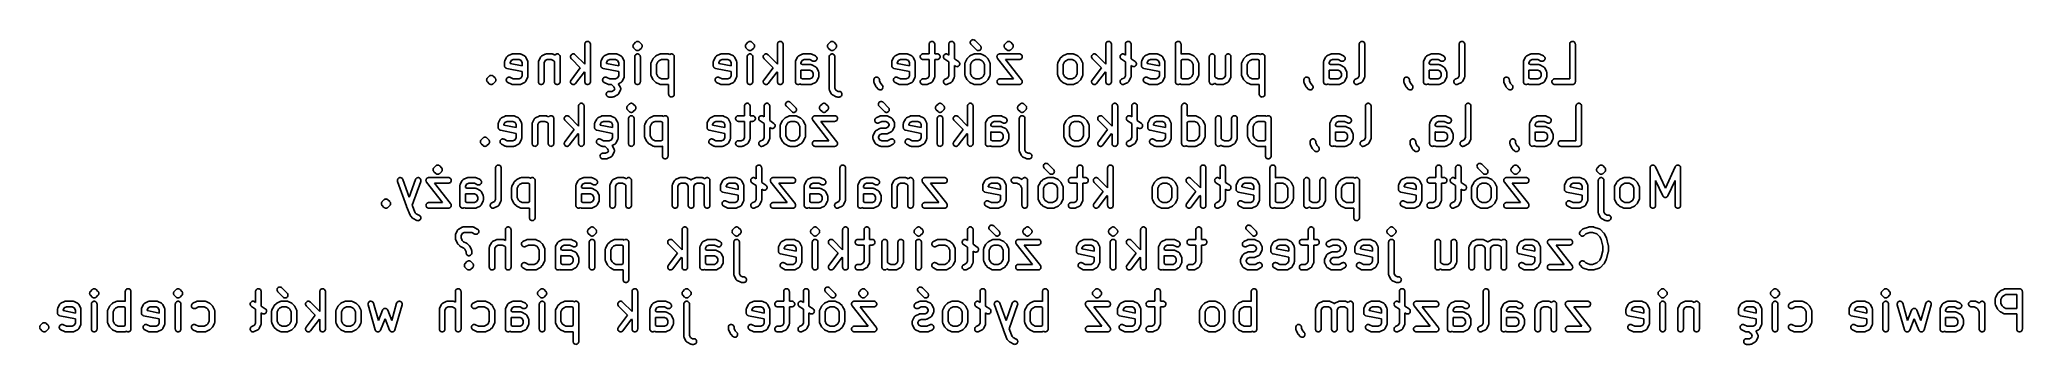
# Model space of a CAD drawing. Extents: x 131.5 to 184.4, y -145.8 to -137.7.
import ezdxf

# ---------------------------------------------------------------- set-up
doc = ezdxf.new("R2010")
doc.units = 0
doc.layers.add('BLACK', color=7, linetype='CONTINUOUS')

msp = doc.modelspace()

# ---------------------------------------------------------------- linework, layer by layer
at = {"layer": 'BLACK', "linetype": 'CONTINUOUS'}
for p, q in [((144.004, -138.106), (144.099, -138.059)), ((144.099, -138.059), (144.1, -138.058)), ((144.1, -138.058), (144.102, -138.057)), ((144.102, -138.057), (144.104, -138.056)), ((144.104, -138.056), (144.109, -138.055)), ((144.109, -138.055), (144.114, -138.053)), ((144.114, -138.053), (144.116, -138.053)), ((144.116, -138.053), (144.118, -138.052)), ((144.118, -138.052), (144.123, -138.052)), ((144.123, -138.052), (144.128, -138.051)), ((144.128, -138.051), (144.131, -138.051)), ((144.131, -138.051), (144.133, -138.051)), ((144.133, -138.051), (144.323, -138.051)), ((144.323, -138.051), (144.324, -138.051)), ((144.324, -138.051), (144.327, -138.051)), ((144.327, -138.051), (144.329, -138.051)), ((144.329, -138.051), (144.334, -138.052)), ((144.334, -138.052), (144.339, -138.052)), ((144.339, -138.052), (144.341, -138.053)), ((144.341, -138.053), (144.343, -138.053)), ((144.343, -138.053), (144.348, -138.055)), ((144.348, -138.055), (144.353, -138.057)), ((144.353, -138.057), (144.355, -138.058)), ((144.355, -138.058), (144.357, -138.059)), ((144.357, -138.059), (144.452, -138.106)), ((144.909, -138.106), (145.004, -138.059)), ((145.004, -138.059), (145.005, -138.058)), ((145.005, -138.058), (145.007, -138.057)), ((145.007, -138.057), (145.009, -138.056)), ((145.009, -138.056), (145.014, -138.055)), ((145.014, -138.055), (145.019, -138.053)), ((145.019, -138.053), (145.021, -138.053)), ((145.021, -138.053), (145.023, -138.052)), ((145.023, -138.052), (145.028, -138.052)), ((145.028, -138.052), (145.033, -138.051)), ((145.033, -138.051), (145.035, -138.051)), ((145.035, -138.051), (145.038, -138.051)), ((145.038, -138.051), (145.18, -138.051)), ((145.18, -138.051), (145.182, -138.051)), ((145.182, -138.051), (145.184, -138.051)), ((145.184, -138.051), (145.186, -138.051)), ((145.186, -138.051), (145.191, -138.052)), ((145.191, -138.052), (145.196, -138.052)), ((145.196, -138.052), (145.198, -138.053)), ((145.198, -138.053), (145.2, -138.053)), ((145.2, -138.053), (145.205, -138.055)), ((145.205, -138.055), (145.21, -138.057)), ((145.21, -138.057), (145.212, -138.058)), ((145.212, -138.058), (145.214, -138.059)), ((145.214, -138.059), (145.262, -138.083)), ((145.262, -138.083), (145.271, -138.072)), ((145.271, -138.072), (145.282, -138.063)), ((145.282, -138.063), (145.295, -138.056)), ((145.295, -138.056), (145.309, -138.052)), ((145.309, -138.052), (145.324, -138.051)), ((145.324, -138.051), (145.338, -138.052)), ((145.338, -138.052), (145.352, -138.057)), ((145.352, -138.057), (145.365, -138.064)), ((145.365, -138.064), (145.377, -138.073)), ((145.377, -138.073), (145.386, -138.084)), ((145.386, -138.084), (145.393, -138.097)), ((145.393, -138.097), (145.397, -138.111)), ((145.678, -138.11), (145.683, -138.096)), ((145.683, -138.096), (145.69, -138.084)), ((145.69, -138.084), (145.699, -138.072)), ((145.699, -138.072), (145.711, -138.063)), ((145.711, -138.063), (145.724, -138.056)), ((145.724, -138.056), (145.738, -138.052)), ((145.738, -138.052), (145.752, -138.051)), ((145.752, -138.051), (145.767, -138.052)), ((145.767, -138.052), (145.781, -138.056)), ((145.781, -138.056), (145.794, -138.063)), ((145.794, -138.063), (145.805, -138.073)), ((145.805, -138.073), (146.058, -138.326)), ((146.058, -137.791), (146.059, -137.777)), ((146.058, -137.792), (146.058, -137.791)), ((146.058, -138.326), (146.058, -137.792)), ((146.059, -137.777), (146.064, -137.763)), ((146.064, -137.763), (146.071, -137.75)), ((146.071, -137.75), (146.08, -137.739)), ((146.08, -137.739), (146.092, -137.73)), ((146.092, -137.73), (146.105, -137.723)), ((146.105, -137.723), (146.119, -137.719)), ((146.119, -137.719), (146.133, -137.717)), ((146.133, -137.717), (146.148, -137.719)), ((146.148, -137.719), (146.162, -137.723)), ((146.162, -137.723), (146.175, -137.73)), ((146.175, -137.73), (146.186, -137.74)), ((146.186, -137.74), (146.195, -137.751)), ((146.195, -137.751), (146.202, -137.764)), ((146.202, -137.764), (146.206, -137.778)), ((146.206, -137.778), (146.208, -137.792)), ((146.208, -137.792), (146.208, -138.792)), ((146.576, -138.106), (146.671, -138.059)), ((146.671, -138.059), (146.672, -138.058)), ((146.672, -138.058), (146.674, -138.057)), ((146.674, -138.057), (146.676, -138.056)), ((146.676, -138.056), (146.681, -138.055)), ((146.681, -138.055), (146.685, -138.053)), ((146.685, -138.053), (146.688, -138.053)), ((146.688, -138.053), (146.69, -138.052)), ((146.69, -138.052), (146.695, -138.052)), ((146.695, -138.052), (146.7, -138.051)), ((146.7, -138.051), (146.702, -138.051)), ((146.702, -138.051), (146.704, -138.051)), ((146.704, -138.051), (146.895, -138.051)), ((146.895, -138.051), (146.896, -138.051)), ((146.896, -138.051), (146.898, -138.051)), ((146.898, -138.051), (146.9, -138.051)), ((146.9, -138.051), (146.905, -138.052)), ((146.905, -138.052), (146.91, -138.052)), ((146.91, -138.052), (146.912, -138.053)), ((146.912, -138.053), (146.915, -138.053)), ((146.915, -138.053), (146.919, -138.055)), ((146.919, -138.055), (146.924, -138.057)), ((146.924, -138.057), (146.926, -138.058)), ((146.926, -138.058), (146.928, -138.059)), ((146.928, -138.059), (147.024, -138.106)), ((147.344, -137.832), (147.345, -137.825)), ((147.344, -137.839), (147.344, -137.832)), ((147.344, -137.84), (147.344, -137.839)), ((147.344, -137.839), (147.344, -137.839)), ((147.344, -137.847), (147.344, -137.84)), ((147.345, -137.854), (147.344, -137.847)), ((147.345, -137.825), (147.347, -137.818)), ((147.345, -137.825), (147.345, -137.825)), ((147.345, -137.825), (147.345, -137.825)), ((147.347, -137.861), (147.345, -137.854)), ((147.345, -137.854), (147.345, -137.854)), ((147.345, -137.854), (147.345, -137.854)), ((147.347, -137.818), (147.349, -137.811)), ((147.349, -137.868), (147.347, -137.861)), ((147.349, -137.811), (147.349, -137.811)), ((147.349, -137.811), (147.35, -137.811)), ((147.352, -137.875), (147.349, -137.868)), ((147.349, -137.868), (147.349, -137.868)), ((147.349, -137.868), (147.349, -137.868)), ((147.35, -137.811), (147.353, -137.804)), ((147.356, -137.881), (147.352, -137.875)), ((147.353, -137.804), (147.356, -137.798)), ((147.356, -137.798), (147.356, -137.798)), ((147.356, -137.798), (147.357, -137.798)), ((147.36, -137.887), (147.356, -137.881)), ((147.356, -137.881), (147.356, -137.881)), ((147.356, -137.881), (147.356, -137.881)), ((147.357, -137.798), (147.361, -137.792)), ((147.365, -137.892), (147.36, -137.887)), ((147.361, -137.792), (147.366, -137.787)), ((147.365, -137.893), (147.365, -137.892)), ((147.366, -137.893), (147.365, -137.893)), ((147.365, -137.893), (147.365, -137.893)), ((147.365, -137.893), (147.365, -137.893)), ((147.366, -137.787), (147.413, -137.739)), ((147.413, -137.941), (147.366, -137.893)), ((147.393, -138.11), (147.397, -138.096)), ((147.397, -138.096), (147.404, -138.083)), ((147.404, -138.083), (147.414, -138.072)), ((147.413, -137.739), (147.414, -137.739)), ((147.419, -137.945), (147.413, -137.941)), ((147.414, -137.739), (147.419, -137.734)), ((147.414, -137.739), (147.414, -137.739)), ((147.414, -137.739), (147.414, -137.739)), ((147.414, -137.739), (147.414, -137.739)), ((147.414, -137.739), (147.414, -137.739)), ((147.414, -137.739), (147.414, -137.739)), ((147.414, -137.739), (147.414, -137.739)), ((147.414, -138.072), (147.425, -138.063)), ((147.419, -137.734), (147.425, -137.73)), ((147.424, -137.95), (147.419, -137.945)), ((147.431, -137.953), (147.424, -137.95)), ((147.424, -137.95), (147.424, -137.95)), ((147.424, -137.95), (147.424, -137.95)), ((147.424, -137.95), (147.424, -137.95)), ((147.424, -137.95), (147.424, -137.95)), ((147.425, -137.729), (147.432, -137.726)), ((147.425, -137.73), (147.425, -137.729)), ((147.425, -137.73), (147.425, -137.73)), ((147.425, -137.73), (147.425, -137.73)), ((147.425, -137.73), (147.425, -137.73)), ((147.425, -138.063), (147.438, -138.056)), ((147.437, -137.957), (147.431, -137.953)), ((147.432, -137.726), (147.438, -137.723)), ((147.444, -137.959), (147.437, -137.957)), ((147.437, -137.957), (147.437, -137.957)), ((147.437, -137.957), (147.437, -137.957)), ((147.437, -137.957), (147.437, -137.957)), ((147.437, -137.957), (147.437, -137.957)), ((147.438, -137.723), (147.445, -137.721)), ((147.438, -137.723), (147.438, -137.723)), ((147.438, -137.723), (147.438, -137.723)), ((147.438, -137.723), (147.438, -137.723)), ((147.438, -137.723), (147.438, -137.723)), ((147.438, -138.056), (147.452, -138.052)), ((147.451, -137.961), (147.444, -137.959)), ((147.445, -137.721), (147.452, -137.719)), ((147.458, -137.962), (147.451, -137.961)), ((147.451, -137.961), (147.451, -137.961)), ((147.451, -137.961), (147.451, -137.961)), ((147.451, -137.961), (147.451, -137.961)), ((147.451, -137.961), (147.451, -137.961)), ((147.452, -137.719), (147.459, -137.718)), ((147.452, -137.719), (147.452, -137.719)), ((147.452, -137.719), (147.452, -137.719)), ((147.452, -137.719), (147.452, -137.719)), ((147.452, -137.719), (147.452, -137.719)), ((147.452, -138.052), (147.467, -138.051)), ((147.465, -137.963), (147.458, -137.962)), ((147.459, -137.718), (147.466, -137.717)), ((147.466, -137.963), (147.465, -137.963)), ((147.466, -137.717), (147.467, -137.717)), ((147.473, -137.962), (147.466, -137.963)), ((147.466, -137.963), (147.466, -137.963)), ((147.466, -137.963), (147.466, -137.963)), ((147.466, -137.963), (147.466, -137.963)), ((147.467, -137.717), (147.467, -137.717)), ((147.467, -137.717), (147.467, -137.717)), ((147.467, -137.717), (147.467, -137.717)), ((147.467, -137.717), (147.474, -137.718)), ((147.467, -138.051), (147.481, -138.052)), ((147.48, -137.961), (147.473, -137.962)), ((147.474, -137.718), (147.481, -137.719)), ((147.481, -137.961), (147.48, -137.961)), ((147.48, -137.961), (147.48, -137.961)), ((147.48, -137.961), (147.48, -137.961)), ((147.48, -137.961), (147.48, -137.961)), ((147.481, -137.719), (147.481, -137.719)), ((147.481, -137.719), (147.481, -137.719)), ((147.481, -137.719), (147.481, -137.719)), ((147.481, -137.719), (147.482, -137.719)), ((147.487, -137.959), (147.481, -137.961)), ((147.481, -138.052), (147.495, -138.057)), ((147.482, -137.719), (147.488, -137.721)), ((147.494, -137.957), (147.487, -137.959)), ((147.488, -137.721), (147.495, -137.723)), ((147.495, -137.957), (147.494, -137.957)), ((147.494, -137.957), (147.494, -137.957)), ((147.494, -137.957), (147.494, -137.957)), ((147.494, -137.957), (147.494, -137.957)), ((147.495, -137.723), (147.495, -137.723)), ((147.495, -137.723), (147.495, -137.723)), ((147.495, -137.723), (147.495, -137.723)), ((147.495, -137.723), (147.495, -137.723)), ((147.495, -137.723), (147.502, -137.727)), ((147.501, -137.954), (147.495, -137.957)), ((147.495, -138.057), (147.508, -138.064)), ((147.507, -137.951), (147.501, -137.954)), ((147.502, -137.727), (147.508, -137.73)), ((147.513, -137.946), (147.507, -137.95)), ((147.507, -137.95), (147.507, -137.95)), ((147.507, -137.95), (147.507, -137.95)), ((147.507, -137.95), (147.507, -137.95)), ((147.507, -137.95), (147.507, -137.951)), ((147.508, -137.73), (147.508, -137.73)), ((147.508, -137.73), (147.508, -137.73)), ((147.508, -137.73), (147.508, -137.73)), ((147.508, -137.73), (147.508, -137.73)), ((147.508, -137.73), (147.514, -137.735)), ((147.508, -138.064), (147.519, -138.073)), ((147.518, -137.941), (147.513, -137.946)), ((147.514, -137.735), (147.519, -137.739)), ((147.519, -137.941), (147.518, -137.941)), ((147.519, -137.739), (147.567, -137.787)), ((147.567, -137.893), (147.519, -137.941)), ((147.519, -137.941), (147.519, -137.941)), ((147.519, -137.941), (147.519, -137.941)), ((147.519, -137.941), (147.519, -137.941)), ((147.519, -137.941), (147.519, -137.941)), ((147.519, -137.941), (147.519, -137.941)), ((147.519, -137.941), (147.519, -137.941)), ((147.519, -138.073), (147.529, -138.084)), ((147.529, -138.084), (147.536, -138.097)), ((147.536, -138.097), (147.54, -138.111)), ((147.567, -137.787), (147.567, -137.787)), ((147.567, -137.787), (147.567, -137.787)), ((147.567, -137.787), (147.567, -137.787)), ((147.567, -137.787), (147.568, -137.788)), ((147.571, -137.888), (147.567, -137.893)), ((147.568, -137.788), (147.572, -137.793)), ((147.576, -137.882), (147.571, -137.888)), ((147.572, -137.793), (147.576, -137.799)), ((147.576, -137.799), (147.577, -137.799)), ((147.579, -137.876), (147.576, -137.882)), ((147.576, -137.882), (147.576, -137.882)), ((147.576, -137.882), (147.576, -137.882)), ((147.577, -137.799), (147.577, -137.799)), ((147.577, -137.799), (147.58, -137.805)), ((147.583, -137.869), (147.579, -137.876)), ((147.58, -137.805), (147.583, -137.812)), ((147.583, -137.812), (147.583, -137.812)), ((147.583, -137.812), (147.583, -137.812)), ((147.583, -137.812), (147.585, -137.819)), ((147.585, -137.862), (147.583, -137.869)), ((147.583, -137.869), (147.583, -137.869)), ((147.583, -137.869), (147.583, -137.869)), ((147.585, -137.819), (147.587, -137.826)), ((147.587, -137.855), (147.585, -137.862)), ((147.587, -137.826), (147.587, -137.826)), ((147.587, -137.826), (147.588, -137.826)), ((147.588, -137.848), (147.587, -137.855)), ((147.587, -137.855), (147.587, -137.855)), ((147.587, -137.855), (147.587, -137.855)), ((147.588, -137.826), (147.588, -137.833)), ((147.588, -137.833), (147.589, -137.84)), ((147.589, -137.841), (147.588, -137.848)), ((147.589, -137.84), (147.589, -137.841)), ((147.589, -137.841), (147.589, -137.841)), ((147.956, -138.106), (148.052, -138.059)), ((148.052, -138.059), (148.053, -138.058)), ((148.053, -138.058), (148.055, -138.057)), ((148.055, -138.057), (148.057, -138.056)), ((148.057, -138.056), (148.062, -138.055)), ((148.062, -138.055), (148.066, -138.053)), ((148.066, -138.053), (148.069, -138.053)), ((148.069, -138.053), (148.071, -138.052)), ((148.071, -138.052), (148.076, -138.052)), ((148.076, -138.052), (148.081, -138.051)), ((148.081, -138.051), (148.083, -138.051)), ((148.083, -138.051), (148.085, -138.051)), ((148.085, -138.051), (148.276, -138.051)), ((148.276, -138.051), (148.277, -138.051)), ((148.277, -138.051), (148.279, -138.051)), ((148.279, -138.051), (148.281, -138.051)), ((148.281, -138.051), (148.286, -138.052)), ((148.286, -138.052), (148.291, -138.052)), ((148.291, -138.052), (148.293, -138.053)), ((148.293, -138.053), (148.296, -138.053)), ((148.296, -138.053), (148.3, -138.055)), ((148.3, -138.055), (148.305, -138.057)), ((148.305, -138.057), (148.307, -138.058)), ((148.307, -138.058), (148.309, -138.059)), ((148.309, -138.059), (148.325, -138.067)), ((148.325, -138.067), (148.33, -138.063)), ((148.33, -138.063), (148.343, -138.056)), ((148.343, -138.056), (148.357, -138.052)), ((148.357, -138.052), (148.371, -138.051)), ((148.371, -138.051), (148.386, -138.052)), ((148.386, -138.052), (148.4, -138.057)), ((148.4, -138.057), (148.413, -138.064)), ((148.413, -138.064), (148.424, -138.073)), ((148.424, -138.073), (148.433, -138.084)), ((148.433, -138.084), (148.44, -138.097)), ((148.44, -138.097), (148.445, -138.111)), ((149.576, -138.106), (149.671, -138.059)), ((149.671, -138.059), (149.672, -138.058)), ((149.672, -138.058), (149.674, -138.057)), ((149.674, -138.057), (149.676, -138.056)), ((149.676, -138.056), (149.681, -138.055)), ((149.681, -138.055), (149.685, -138.053)), ((149.685, -138.053), (149.688, -138.053)), ((149.688, -138.053), (149.69, -138.052)), ((149.69, -138.052), (149.695, -138.052)), ((149.695, -138.052), (149.7, -138.051)), ((149.7, -138.051), (149.702, -138.051)), ((149.702, -138.051), (149.704, -138.051)), ((149.704, -138.051), (149.895, -138.051)), ((149.895, -138.051), (149.896, -138.051)), ((149.896, -138.051), (149.898, -138.051)), ((149.898, -138.051), (149.9, -138.051)), ((149.9, -138.051), (149.905, -138.052)), ((149.905, -138.052), (149.91, -138.052)), ((149.91, -138.052), (149.912, -138.053)), ((149.912, -138.053), (149.915, -138.053)), ((149.915, -138.053), (149.919, -138.055)), ((149.919, -138.055), (149.924, -138.057)), ((149.924, -138.057), (149.926, -138.058)), ((149.926, -138.058), (149.928, -138.059)), ((149.928, -138.059), (150.024, -138.106)), ((150.344, -137.832), (150.345, -137.825)), ((150.344, -137.839), (150.344, -137.832)), ((150.344, -137.84), (150.344, -137.839)), ((150.344, -137.839), (150.344, -137.839)), ((150.344, -137.847), (150.344, -137.84)), ((150.345, -137.854), (150.344, -137.847)), ((150.345, -137.825), (150.347, -137.818)), ((150.345, -137.825), (150.345, -137.825)), ((150.345, -137.825), (150.345, -137.825)), ((150.347, -137.861), (150.345, -137.854)), ((150.345, -137.854), (150.345, -137.854)), ((150.345, -137.854), (150.345, -137.854)), ((150.347, -137.818), (150.349, -137.811)), ((150.349, -137.868), (150.347, -137.861)), ((150.349, -137.811), (150.349, -137.811)), ((150.349, -137.811), (150.35, -137.811)), ((150.352, -137.875), (150.349, -137.868)), ((150.349, -137.868), (150.349, -137.868)), ((150.349, -137.868), (150.349, -137.868)), ((150.35, -137.811), (150.353, -137.804)), ((150.356, -137.881), (150.352, -137.875)), ((150.353, -137.804), (150.356, -137.798)), ((150.356, -137.798), (150.356, -137.798)), ((150.356, -137.798), (150.357, -137.798)), ((150.36, -137.887), (150.356, -137.881)), ((150.356, -137.881), (150.356, -137.881)), ((150.356, -137.881), (150.356, -137.881)), ((150.357, -137.798), (150.361, -137.792)), ((150.365, -137.892), (150.36, -137.887)), ((150.361, -137.792), (150.366, -137.787)), ((150.365, -137.893), (150.365, -137.892)), ((150.366, -137.893), (150.365, -137.893)), ((150.365, -137.893), (150.365, -137.893)), ((150.365, -137.893), (150.365, -137.893)), ((150.366, -137.787), (150.413, -137.739)), ((150.413, -137.941), (150.366, -137.893)), ((150.393, -138.11), (150.397, -138.096)), ((150.397, -138.096), (150.404, -138.083)), ((150.404, -138.083), (150.414, -138.072)), ((150.413, -137.739), (150.414, -137.739)), ((150.419, -137.945), (150.413, -137.941)), ((150.414, -137.739), (150.419, -137.734)), ((150.414, -137.739), (150.414, -137.739)), ((150.414, -137.739), (150.414, -137.739)), ((150.414, -137.739), (150.414, -137.739)), ((150.414, -137.739), (150.414, -137.739)), ((150.414, -137.739), (150.414, -137.739)), ((150.414, -137.739), (150.414, -137.739)), ((150.414, -138.072), (150.425, -138.063)), ((150.419, -137.734), (150.425, -137.73)), ((150.424, -137.95), (150.419, -137.945)), ((150.431, -137.953), (150.424, -137.95)), ((150.424, -137.95), (150.424, -137.95)), ((150.424, -137.95), (150.424, -137.95)), ((150.424, -137.95), (150.424, -137.95)), ((150.424, -137.95), (150.424, -137.95)), ((150.425, -137.729), (150.432, -137.726)), ((150.425, -137.73), (150.425, -137.729)), ((150.425, -137.73), (150.425, -137.73)), ((150.425, -137.73), (150.425, -137.73)), ((150.425, -137.73), (150.425, -137.73)), ((150.425, -138.063), (150.438, -138.056)), ((150.437, -137.957), (150.431, -137.953)), ((150.432, -137.726), (150.438, -137.723)), ((150.444, -137.959), (150.437, -137.957)), ((150.437, -137.957), (150.437, -137.957)), ((150.437, -137.957), (150.437, -137.957)), ((150.437, -137.957), (150.437, -137.957)), ((150.437, -137.957), (150.437, -137.957)), ((150.438, -137.723), (150.445, -137.721)), ((150.438, -137.723), (150.438, -137.723)), ((150.438, -137.723), (150.438, -137.723)), ((150.438, -137.723), (150.438, -137.723)), ((150.438, -137.723), (150.438, -137.723)), ((150.438, -138.056), (150.452, -138.052)), ((150.451, -137.961), (150.444, -137.959)), ((150.445, -137.721), (150.452, -137.719)), ((150.458, -137.962), (150.451, -137.961)), ((150.451, -137.961), (150.451, -137.961)), ((150.451, -137.961), (150.451, -137.961)), ((150.451, -137.961), (150.451, -137.961)), ((150.451, -137.961), (150.451, -137.961)), ((150.452, -137.719), (150.459, -137.718)), ((150.452, -137.719), (150.452, -137.719)), ((150.452, -137.719), (150.452, -137.719)), ((150.452, -137.719), (150.452, -137.719)), ((150.452, -137.719), (150.452, -137.719)), ((150.452, -138.052), (150.467, -138.051)), ((150.465, -137.963), (150.458, -137.962)), ((150.459, -137.718), (150.466, -137.717)), ((150.466, -137.963), (150.465, -137.963)), ((150.466, -137.717), (150.467, -137.717)), ((150.473, -137.962), (150.466, -137.963)), ((150.466, -137.963), (150.466, -137.963)), ((150.466, -137.963), (150.466, -137.963)), ((150.466, -137.963), (150.466, -137.963)), ((150.467, -137.717), (150.467, -137.717)), ((150.467, -137.717), (150.467, -137.717)), ((150.467, -137.717), (150.467, -137.717)), ((150.467, -137.717), (150.474, -137.718)), ((150.467, -138.051), (150.481, -138.052)), ((150.48, -137.961), (150.473, -137.962)), ((150.474, -137.718), (150.481, -137.719)), ((150.481, -137.961), (150.48, -137.961)), ((150.48, -137.961), (150.48, -137.961)), ((150.48, -137.961), (150.48, -137.961)), ((150.48, -137.961), (150.48, -137.961)), ((150.481, -137.719), (150.481, -137.719)), ((150.481, -137.719), (150.481, -137.719)), ((150.481, -137.719), (150.481, -137.719)), ((150.481, -137.719), (150.482, -137.719)), ((150.487, -137.959), (150.481, -137.961)), ((150.481, -138.052), (150.495, -138.057)), ((150.482, -137.719), (150.488, -137.721)), ((150.494, -137.957), (150.487, -137.959)), ((150.488, -137.721), (150.495, -137.723)), ((150.495, -137.957), (150.494, -137.957)), ((150.494, -137.957), (150.494, -137.957)), ((150.494, -137.957), (150.494, -137.957)), ((150.494, -137.957), (150.494, -137.957)), ((150.495, -137.723), (150.495, -137.723)), ((150.495, -137.723), (150.495, -137.723)), ((150.495, -137.723), (150.495, -137.723)), ((150.495, -137.723), (150.495, -137.723)), ((150.495, -137.723), (150.502, -137.727)), ((150.501, -137.954), (150.495, -137.957)), ((150.495, -138.057), (150.508, -138.064)), ((150.507, -137.951), (150.501, -137.954)), ((150.502, -137.727), (150.508, -137.73)), ((150.513, -137.946), (150.507, -137.95)), ((150.507, -137.95), (150.507, -137.95)), ((150.507, -137.95), (150.507, -137.95)), ((150.507, -137.95), (150.507, -137.95)), ((150.507, -137.95), (150.507, -137.951)), ((150.508, -137.73), (150.508, -137.73)), ((150.508, -137.73), (150.508, -137.73)), ((150.508, -137.73), (150.508, -137.73)), ((150.508, -137.73), (150.508, -137.73)), ((150.508, -137.73), (150.514, -137.735)), ((150.508, -138.064), (150.519, -138.073)), ((150.518, -137.941), (150.513, -137.946)), ((150.514, -137.735), (150.519, -137.739)), ((150.519, -137.941), (150.518, -137.941)), ((150.519, -137.739), (150.567, -137.787)), ((150.567, -137.893), (150.519, -137.941)), ((150.519, -137.941), (150.519, -137.941)), ((150.519, -137.941), (150.519, -137.941)), ((150.519, -137.941), (150.519, -137.941)), ((150.519, -137.941), (150.519, -137.941)), ((150.519, -137.941), (150.519, -137.941)), ((150.519, -137.941), (150.519, -137.941)), ((150.519, -138.073), (150.529, -138.084)), ((150.529, -138.084), (150.536, -138.097)), ((150.536, -138.097), (150.54, -138.111)), ((150.567, -137.787), (150.567, -137.787)), ((150.567, -137.787), (150.567, -137.787)), ((150.567, -137.787), (150.567, -137.787)), ((150.567, -137.787), (150.568, -137.788)), ((150.571, -137.888), (150.567, -137.893)), ((150.568, -137.788), (150.572, -137.793)), ((150.576, -137.882), (150.571, -137.888)), ((150.572, -137.793), (150.576, -137.799)), ((150.576, -137.799), (150.577, -137.799)), ((150.579, -137.876), (150.576, -137.882)), ((150.576, -137.882), (150.576, -137.882)), ((150.576, -137.882), (150.576, -137.882)), ((150.577, -137.799), (150.577, -137.799)), ((150.577, -137.799), (150.58, -137.805)), ((150.583, -137.869), (150.579, -137.876)), ((150.58, -137.805), (150.583, -137.812)), ((150.583, -137.812), (150.583, -137.812)), ((150.583, -137.812), (150.583, -137.812)), ((150.583, -137.812), (150.585, -137.819)), ((150.585, -137.862), (150.583, -137.869)), ((150.583, -137.869), (150.583, -137.869)), ((150.583, -137.869), (150.583, -137.869)), ((150.585, -137.819), (150.587, -137.826)), ((150.587, -137.855), (150.585, -137.862)), ((150.587, -137.826), (150.587, -137.826)), ((150.587, -137.826), (150.588, -137.826)), ((150.588, -137.848), (150.587, -137.855)), ((150.587, -137.855), (150.587, -137.855)), ((150.587, -137.855), (150.587, -137.855)), ((150.588, -137.826), (150.588, -137.833)), ((150.588, -137.833), (150.589, -137.84)), ((150.589, -137.841), (150.588, -137.848)), ((150.589, -137.84), (150.589, -137.841)), ((150.589, -137.841), (150.589, -137.841)), ((150.821, -138.11), (150.826, -138.096)), ((150.826, -138.096), (150.833, -138.084)), ((150.833, -138.084), (150.842, -138.072)), ((150.842, -138.072), (150.853, -138.063)), ((150.853, -138.063), (150.866, -138.056)), ((150.866, -138.056), (150.88, -138.052)), ((150.88, -138.052), (150.895, -138.051)), ((150.895, -138.051), (150.91, -138.052)), ((150.91, -138.052), (150.924, -138.056)), ((150.924, -138.056), (150.936, -138.063)), ((150.936, -138.063), (150.948, -138.073)), ((150.948, -138.073), (151.201, -138.326)), ((151.201, -137.791), (151.202, -137.777)), ((151.201, -137.792), (151.201, -137.791)), ((151.201, -138.326), (151.201, -137.792)), ((151.202, -137.777), (151.207, -137.763)), ((151.207, -137.763), (151.214, -137.75)), ((151.214, -137.75), (151.223, -137.739)), ((151.223, -137.739), (151.235, -137.73)), ((151.235, -137.73), (151.248, -137.723)), ((151.248, -137.723), (151.262, -137.719)), ((151.262, -137.719), (151.276, -137.717)), ((151.276, -137.717), (151.291, -137.719)), ((151.291, -137.719), (151.305, -137.723)), ((151.305, -137.723), (151.318, -137.73)), ((151.318, -137.73), (151.329, -137.74)), ((151.329, -137.74), (151.338, -137.751)), ((151.338, -137.751), (151.345, -137.764)), ((151.345, -137.764), (151.349, -137.778)), ((151.349, -137.778), (151.351, -137.792)), ((151.351, -137.792), (151.351, -138.792)), ((151.766, -138.106), (151.861, -138.059)), ((151.861, -138.059), (151.862, -138.058)), ((151.862, -138.058), (151.864, -138.057)), ((151.864, -138.057), (151.866, -138.056)), ((151.866, -138.056), (151.871, -138.055)), ((151.871, -138.055), (151.876, -138.053)), ((151.876, -138.053), (151.878, -138.053)), ((151.878, -138.053), (151.88, -138.052)), ((151.88, -138.052), (151.885, -138.052)), ((151.885, -138.052), (151.89, -138.051)), ((151.89, -138.051), (151.893, -138.051)), ((151.893, -138.051), (151.895, -138.051)), ((151.895, -138.051), (152.085, -138.051)), ((152.085, -138.051), (152.086, -138.051)), ((152.086, -138.051), (152.088, -138.051)), ((152.088, -138.051), (152.091, -138.051)), ((152.091, -138.051), (152.096, -138.052)), ((152.096, -138.052), (152.101, -138.052)), ((152.101, -138.052), (152.103, -138.053)), ((152.103, -138.053), (152.105, -138.053)), ((152.105, -138.053), (152.11, -138.055)), ((152.11, -138.055), (152.115, -138.057)), ((152.115, -138.057), (152.117, -138.058)), ((152.117, -138.058), (152.119, -138.059)), ((152.119, -138.059), (152.214, -138.106)), ((152.534, -137.839), (152.535, -137.832)), ((152.534, -137.84), (152.534, -137.839)), ((152.534, -137.839), (152.534, -137.839)), ((152.535, -137.847), (152.534, -137.84)), ((152.535, -137.832), (152.536, -137.825)), ((152.535, -137.854), (152.535, -137.847)), ((152.537, -137.861), (152.535, -137.854)), ((152.535, -137.854), (152.535, -137.854)), ((152.535, -137.854), (152.535, -137.854)), ((152.536, -137.825), (152.538, -137.818)), ((152.536, -137.825), (152.536, -137.825)), ((152.536, -137.825), (152.536, -137.825)), ((152.539, -137.868), (152.537, -137.861)), ((152.538, -137.818), (152.54, -137.811)), ((152.54, -137.868), (152.539, -137.868)), ((152.54, -137.811), (152.543, -137.804)), ((152.54, -137.811), (152.54, -137.811)), ((152.54, -137.811), (152.54, -137.811)), ((152.543, -137.875), (152.54, -137.868)), ((152.54, -137.868), (152.54, -137.868)), ((152.543, -137.804), (152.547, -137.798)), ((152.546, -137.881), (152.543, -137.875)), ((152.551, -137.887), (152.546, -137.881)), ((152.546, -137.881), (152.546, -137.881)), ((152.546, -137.881), (152.546, -137.881)), ((152.547, -137.798), (152.552, -137.792)), ((152.547, -137.798), (152.547, -137.798)), ((152.547, -137.798), (152.547, -137.798)), ((152.555, -137.892), (152.551, -137.887)), ((152.552, -137.792), (152.556, -137.787)), ((152.556, -137.893), (152.555, -137.892)), ((152.556, -137.787), (152.604, -137.739)), ((152.604, -137.941), (152.556, -137.893)), ((152.556, -137.893), (152.556, -137.893)), ((152.556, -137.893), (152.556, -137.893)), ((152.556, -137.893), (152.556, -137.893)), ((152.583, -138.11), (152.588, -138.096)), ((152.588, -138.096), (152.595, -138.083)), ((152.595, -138.083), (152.604, -138.072)), ((152.604, -137.739), (152.61, -137.734)), ((152.604, -137.739), (152.604, -137.739)), ((152.604, -137.739), (152.604, -137.739)), ((152.604, -137.739), (152.604, -137.739)), ((152.604, -137.739), (152.604, -137.739)), ((152.604, -137.739), (152.604, -137.739)), ((152.604, -137.739), (152.604, -137.739)), ((152.604, -137.739), (152.604, -137.739)), ((152.609, -137.945), (152.604, -137.941)), ((152.604, -138.072), (152.616, -138.063)), ((152.615, -137.95), (152.609, -137.945)), ((152.61, -137.734), (152.615, -137.73)), ((152.615, -137.73), (152.615, -137.73)), ((152.615, -137.73), (152.616, -137.73)), ((152.621, -137.953), (152.615, -137.95)), ((152.615, -137.95), (152.615, -137.95)), ((152.615, -137.95), (152.615, -137.95)), ((152.615, -137.95), (152.615, -137.95)), ((152.615, -137.95), (152.615, -137.95)), ((152.616, -137.729), (152.622, -137.726)), ((152.616, -137.73), (152.616, -137.729)), ((152.616, -137.73), (152.616, -137.73)), ((152.616, -138.063), (152.629, -138.056)), ((152.627, -137.957), (152.621, -137.953)), ((152.622, -137.726), (152.628, -137.723)), ((152.628, -137.957), (152.627, -137.957)), ((152.627, -137.957), (152.627, -137.957)), ((152.628, -137.723), (152.628, -137.723)), ((152.628, -137.723), (152.629, -137.723)), ((152.635, -137.959), (152.628, -137.957)), ((152.628, -137.957), (152.628, -137.957)), ((152.628, -137.957), (152.628, -137.957)), ((152.629, -137.723), (152.636, -137.721)), ((152.629, -137.723), (152.629, -137.723)), ((152.629, -137.723), (152.629, -137.723)), ((152.629, -138.056), (152.643, -138.052)), ((152.641, -137.961), (152.635, -137.959)), ((152.636, -137.721), (152.642, -137.719)), ((152.642, -137.961), (152.641, -137.961)), ((152.641, -137.961), (152.641, -137.961)), ((152.642, -137.719), (152.642, -137.719)), ((152.642, -137.719), (152.643, -137.719)), ((152.649, -137.962), (152.642, -137.961)), ((152.642, -137.961), (152.642, -137.961)), ((152.642, -137.961), (152.642, -137.961)), ((152.643, -137.719), (152.65, -137.718)), ((152.643, -137.719), (152.643, -137.719)), ((152.643, -137.719), (152.643, -137.719)), ((152.643, -138.052), (152.657, -138.051)), ((152.656, -137.963), (152.649, -137.962)), ((152.65, -137.718), (152.657, -137.717)), ((152.663, -137.962), (152.656, -137.963)), ((152.656, -137.963), (152.656, -137.963)), ((152.656, -137.963), (152.656, -137.963)), ((152.656, -137.963), (152.656, -137.963)), ((152.656, -137.963), (152.656, -137.963)), ((152.657, -137.717), (152.657, -137.717)), ((152.657, -137.717), (152.657, -137.717)), ((152.657, -137.717), (152.657, -137.717)), ((152.657, -137.717), (152.664, -137.718)), ((152.657, -137.717), (152.657, -137.717)), ((152.657, -138.051), (152.672, -138.052)), ((152.67, -137.961), (152.663, -137.962)), ((152.664, -137.718), (152.671, -137.719)), ((152.671, -137.961), (152.67, -137.961)), ((152.671, -137.719), (152.672, -137.719)), ((152.678, -137.959), (152.671, -137.961)), ((152.671, -137.961), (152.671, -137.961)), ((152.671, -137.961), (152.671, -137.961)), ((152.671, -137.961), (152.671, -137.961)), ((152.672, -137.719), (152.672, -137.719)), ((152.672, -137.719), (152.672, -137.719)), ((152.672, -137.719), (152.672, -137.719)), ((152.672, -137.719), (152.679, -137.721)), ((152.672, -138.052), (152.686, -138.057)), ((152.685, -137.957), (152.678, -137.959)), ((152.679, -137.721), (152.685, -137.723)), ((152.685, -137.723), (152.686, -137.723)), ((152.691, -137.954), (152.685, -137.957)), ((152.685, -137.957), (152.685, -137.957)), ((152.685, -137.957), (152.685, -137.957)), ((152.685, -137.957), (152.685, -137.957)), ((152.685, -137.957), (152.685, -137.957)), ((152.686, -137.723), (152.686, -137.723)), ((152.686, -137.723), (152.686, -137.723)), ((152.686, -137.723), (152.686, -137.723)), ((152.686, -137.723), (152.692, -137.727)), ((152.686, -138.057), (152.699, -138.064)), ((152.698, -137.951), (152.691, -137.954)), ((152.692, -137.727), (152.698, -137.73)), ((152.698, -137.73), (152.698, -137.73)), ((152.698, -137.73), (152.699, -137.73)), ((152.703, -137.946), (152.698, -137.95)), ((152.698, -137.95), (152.698, -137.95)), ((152.698, -137.95), (152.698, -137.95)), ((152.698, -137.95), (152.698, -137.95)), ((152.698, -137.95), (152.698, -137.951)), ((152.699, -137.73), (152.699, -137.73)), ((152.699, -137.73), (152.699, -137.73)), ((152.699, -137.73), (152.704, -137.735)), ((152.699, -138.064), (152.71, -138.073)), ((152.709, -137.941), (152.703, -137.946)), ((152.704, -137.735), (152.71, -137.739)), ((152.71, -137.941), (152.709, -137.941)), ((152.709, -137.941), (152.709, -137.941)), ((152.709, -137.941), (152.709, -137.941)), ((152.709, -137.941), (152.709, -137.941)), ((152.709, -137.941), (152.709, -137.941)), ((152.709, -137.941), (152.709, -137.941)), ((152.709, -137.941), (152.709, -137.941)), ((152.71, -137.739), (152.757, -137.787)), ((152.757, -137.893), (152.71, -137.941)), ((152.71, -138.073), (152.719, -138.084)), ((152.719, -138.084), (152.726, -138.097)), ((152.726, -138.097), (152.73, -138.111)), ((152.757, -137.787), (152.758, -137.787)), ((152.762, -137.888), (152.757, -137.893)), ((152.758, -137.787), (152.758, -137.787)), ((152.758, -137.787), (152.758, -137.787)), ((152.758, -137.787), (152.758, -137.788)), ((152.758, -137.788), (152.762, -137.793)), ((152.762, -137.793), (152.767, -137.799)), ((152.766, -137.882), (152.762, -137.888)), ((152.767, -137.882), (152.766, -137.882)), ((152.766, -137.882), (152.766, -137.882)), ((152.767, -137.799), (152.767, -137.799)), ((152.767, -137.799), (152.767, -137.799)), ((152.767, -137.799), (152.77, -137.805)), ((152.77, -137.876), (152.767, -137.882)), ((152.77, -137.805), (152.774, -137.812)), ((152.773, -137.869), (152.77, -137.876)), ((152.774, -137.869), (152.773, -137.869)), ((152.773, -137.869), (152.773, -137.869)), ((152.774, -137.812), (152.774, -137.812)), ((152.774, -137.812), (152.774, -137.812)), ((152.774, -137.812), (152.776, -137.819)), ((152.776, -137.862), (152.774, -137.869)), ((152.776, -137.819), (152.778, -137.826)), ((152.778, -137.855), (152.776, -137.862)), ((152.778, -137.826), (152.778, -137.826)), ((152.778, -137.826), (152.778, -137.826)), ((152.778, -137.826), (152.779, -137.833)), ((152.779, -137.848), (152.778, -137.855)), ((152.778, -137.855), (152.778, -137.855)), ((152.778, -137.855), (152.778, -137.855)), ((152.779, -137.833), (152.779, -137.84)), ((152.779, -137.84), (152.779, -137.841)), ((152.779, -137.841), (152.779, -137.841)), ((152.779, -137.841), (152.779, -137.848)), ((154.337, -138.106), (154.433, -138.059)), ((154.433, -138.059), (154.434, -138.058)), ((154.434, -138.058), (154.436, -138.057)), ((154.436, -138.057), (154.438, -138.056)), ((154.438, -138.056), (154.443, -138.055)), ((154.443, -138.055), (154.447, -138.053)), ((154.447, -138.053), (154.45, -138.053)), ((154.45, -138.053), (154.452, -138.052)), ((154.452, -138.052), (154.457, -138.052)), ((154.457, -138.052), (154.462, -138.051)), ((154.462, -138.051), (154.464, -138.051)), ((154.464, -138.051), (154.466, -138.051)), ((154.466, -138.051), (154.657, -138.051)), ((154.657, -138.051), (154.658, -138.051)), ((154.658, -138.051), (154.66, -138.051)), ((154.66, -138.051), (154.662, -138.051)), ((154.662, -138.051), (154.667, -138.052)), ((154.667, -138.052), (154.672, -138.052)), ((154.672, -138.052), (154.674, -138.053)), ((154.674, -138.053), (154.677, -138.053)), ((154.677, -138.053), (154.681, -138.055)), ((154.681, -138.055), (154.686, -138.057)), ((154.686, -138.057), (154.688, -138.058)), ((154.688, -138.058), (154.69, -138.059)), ((154.69, -138.059), (154.785, -138.106)), ((155.012, -138.111), (155.016, -138.097)), ((155.016, -138.097), (155.023, -138.084)), ((155.023, -138.084), (155.032, -138.072)), ((155.032, -138.072), (155.044, -138.063)), ((155.044, -138.063), (155.057, -138.056)), ((155.057, -138.056), (155.071, -138.052)), ((155.071, -138.052), (155.085, -138.051)), ((155.085, -138.051), (155.248, -138.051)), ((155.248, -137.791), (155.25, -137.777)), ((155.248, -137.792), (155.248, -137.791)), ((155.248, -138.051), (155.248, -137.792)), ((155.25, -137.777), (155.254, -137.763)), ((155.254, -137.763), (155.261, -137.75)), ((155.261, -137.75), (155.271, -137.739)), ((155.271, -137.739), (155.282, -137.73)), ((155.282, -137.73), (155.295, -137.723)), ((155.295, -137.723), (155.309, -137.719)), ((155.309, -137.719), (155.324, -137.717)), ((155.324, -137.717), (155.338, -137.719)), ((155.338, -137.719), (155.352, -137.723)), ((155.352, -137.723), (155.365, -137.73)), ((155.365, -137.73), (155.377, -137.74)), ((155.377, -137.74), (155.386, -137.751)), ((155.386, -137.751), (155.393, -137.764)), ((155.393, -137.764), (155.397, -137.778)), ((155.397, -137.778), (155.398, -137.792)), ((155.398, -137.792), (155.398, -138.051)), ((155.398, -138.051), (155.466, -138.051)), ((155.466, -138.051), (155.467, -138.051)), ((155.467, -138.051), (155.482, -138.052)), ((155.482, -138.052), (155.496, -138.057)), ((155.496, -138.057), (155.509, -138.064)), ((155.509, -138.064), (155.52, -138.073)), ((155.52, -138.073), (155.529, -138.085)), ((155.529, -138.085), (155.536, -138.098)), ((155.536, -138.098), (155.54, -138.112)), ((155.631, -138.111), (155.635, -138.097)), ((155.635, -138.097), (155.642, -138.084)), ((155.642, -138.084), (155.652, -138.072)), ((155.652, -138.072), (155.663, -138.063)), ((155.663, -138.063), (155.676, -138.056)), ((155.676, -138.056), (155.69, -138.052)), ((155.69, -138.052), (155.704, -138.051)), ((155.704, -138.051), (155.719, -138.052)), ((155.719, -138.052), (155.733, -138.056)), ((155.733, -138.056), (155.746, -138.063)), ((155.746, -138.063), (155.772, -138.081)), ((155.772, -137.791), (155.774, -137.777)), ((155.772, -137.792), (155.772, -137.791)), ((155.772, -138.081), (155.772, -137.792)), ((155.774, -137.777), (155.778, -137.763)), ((155.778, -137.763), (155.785, -137.75)), ((155.785, -137.75), (155.795, -137.739)), ((155.795, -137.739), (155.806, -137.73)), ((155.806, -137.73), (155.819, -137.723)), ((155.819, -137.723), (155.833, -137.719)), ((155.833, -137.719), (155.848, -137.717)), ((155.848, -137.717), (155.862, -137.719)), ((155.862, -137.719), (155.876, -137.723)), ((155.876, -137.723), (155.889, -137.73)), ((155.889, -137.73), (155.9, -137.74)), ((155.9, -137.74), (155.91, -137.751)), ((155.91, -137.751), (155.916, -137.764)), ((155.916, -137.764), (155.921, -137.778)), ((155.921, -137.778), (155.922, -137.792)), ((155.922, -137.792), (155.922, -138.181)), ((156.337, -138.106), (156.433, -138.059)), ((156.344, -137.744), (156.345, -137.729)), ((156.345, -137.759), (156.344, -137.744)), ((156.345, -137.729), (156.35, -137.715)), ((156.349, -137.773), (156.345, -137.759)), ((156.356, -137.786), (156.349, -137.773)), ((156.35, -137.715), (156.357, -137.703)), ((156.365, -137.797), (156.356, -137.786)), ((156.357, -137.703), (156.366, -137.691)), ((156.366, -137.798), (156.365, -137.797)), ((156.366, -137.691), (156.377, -137.682)), ((156.508, -137.941), (156.366, -137.798)), ((156.377, -137.682), (156.39, -137.675)), ((156.39, -137.675), (156.404, -137.671)), ((156.404, -137.671), (156.419, -137.67)), ((156.419, -137.67), (156.433, -137.671)), ((156.433, -137.671), (156.447, -137.676)), ((156.433, -138.059), (156.434, -138.058)), ((156.434, -138.058), (156.436, -138.057)), ((156.436, -138.057), (156.438, -138.056)), ((156.438, -138.056), (156.443, -138.055)), ((156.443, -138.055), (156.447, -138.053)), ((156.447, -137.676), (156.46, -137.682)), ((156.447, -138.053), (156.45, -138.053)), ((156.45, -138.053), (156.452, -138.052)), ((156.452, -138.052), (156.457, -138.052)), ((156.457, -138.052), (156.462, -138.051)), ((156.46, -137.682), (156.472, -137.692)), ((156.462, -138.051), (156.464, -138.051)), ((156.464, -138.051), (156.466, -138.051)), ((156.466, -138.051), (156.609, -138.051)), ((156.472, -137.692), (156.614, -137.835)), ((156.52, -137.95), (156.508, -137.941)), ((156.533, -137.957), (156.52, -137.95)), ((156.547, -137.961), (156.533, -137.957)), ((156.561, -137.963), (156.547, -137.961)), ((156.576, -137.961), (156.561, -137.963)), ((156.59, -137.957), (156.576, -137.961)), ((156.603, -137.95), (156.59, -137.957)), ((156.614, -137.941), (156.603, -137.95)), ((156.609, -138.051), (156.61, -138.051)), ((156.61, -138.051), (156.612, -138.051)), ((156.612, -138.051), (156.614, -138.051)), ((156.614, -137.835), (156.615, -137.835)), ((156.623, -137.93), (156.614, -137.941)), ((156.614, -138.051), (156.62, -138.052)), ((156.615, -137.835), (156.624, -137.847)), ((156.62, -138.052), (156.625, -138.052)), ((156.63, -137.917), (156.623, -137.93)), ((156.624, -137.847), (156.631, -137.86)), ((156.625, -138.052), (156.627, -138.053)), ((156.627, -138.053), (156.629, -138.053)), ((156.629, -138.053), (156.634, -138.055)), ((156.635, -137.903), (156.63, -137.917)), ((156.631, -137.86), (156.635, -137.874)), ((156.634, -138.055), (156.639, -138.057)), ((156.635, -137.874), (156.636, -137.888)), ((156.636, -137.888), (156.635, -137.903)), ((156.639, -138.057), (156.641, -138.058)), ((156.641, -138.058), (156.643, -138.059)), ((156.643, -138.059), (156.738, -138.106)), ((157.062, -138.102), (157.063, -138.099)), ((157.063, -138.099), (157.064, -138.097)), ((157.064, -138.097), (157.066, -138.093)), ((157.066, -138.093), (157.068, -138.088)), ((157.068, -138.088), (157.069, -138.086)), ((157.069, -138.086), (157.071, -138.084)), ((157.071, -138.084), (157.074, -138.08)), ((157.074, -138.08), (157.076, -138.076)), ((157.076, -138.076), (157.078, -138.075)), ((157.078, -138.075), (157.08, -138.072)), ((157.08, -138.072), (157.084, -138.07)), ((157.084, -138.07), (157.087, -138.066)), ((157.087, -138.066), (157.089, -138.065)), ((157.089, -138.065), (157.091, -138.063)), ((157.091, -138.063), (157.095, -138.061)), ((157.095, -138.061), (157.099, -138.059)), ((157.099, -138.059), (157.102, -138.058)), ((157.102, -138.058), (157.104, -138.056)), ((157.104, -138.056), (157.109, -138.055)), ((157.109, -138.055), (157.113, -138.053)), ((157.113, -138.053), (157.116, -138.053)), ((157.116, -138.053), (157.118, -138.052)), ((157.118, -138.052), (157.123, -138.052)), ((157.123, -138.052), (157.127, -138.051)), ((157.127, -138.051), (157.13, -138.051)), ((157.13, -138.051), (157.133, -138.051)), ((157.133, -138.051), (157.657, -138.051)), ((157.248, -137.839), (157.249, -137.832)), ((157.248, -137.84), (157.248, -137.839)), ((157.248, -137.839), (157.248, -137.839)), ((157.249, -137.847), (157.248, -137.84)), ((157.249, -137.832), (157.25, -137.825)), ((157.25, -137.854), (157.249, -137.847)), ((157.25, -137.825), (157.252, -137.818)), ((157.25, -137.825), (157.25, -137.825)), ((157.25, -137.825), (157.25, -137.825)), ((157.252, -137.861), (157.25, -137.854)), ((157.25, -137.854), (157.25, -137.854)), ((157.25, -137.854), (157.25, -137.854)), ((157.252, -137.818), (157.254, -137.811)), ((157.254, -137.868), (157.252, -137.861)), ((157.254, -137.811), (157.258, -137.804)), ((157.254, -137.811), (157.254, -137.811)), ((157.254, -137.811), (157.254, -137.811)), ((157.257, -137.875), (157.254, -137.868)), ((157.254, -137.868), (157.254, -137.868)), ((157.254, -137.868), (157.254, -137.868)), ((157.26, -137.881), (157.257, -137.875)), ((157.258, -137.804), (157.261, -137.798)), ((157.261, -137.881), (157.26, -137.881)), ((157.261, -137.798), (157.266, -137.792)), ((157.261, -137.798), (157.261, -137.798)), ((157.261, -137.798), (157.261, -137.798)), ((157.265, -137.887), (157.261, -137.881)), ((157.261, -137.881), (157.261, -137.881)), ((157.27, -137.892), (157.265, -137.887)), ((157.266, -137.792), (157.27, -137.787)), ((157.27, -137.787), (157.318, -137.739)), ((157.27, -137.893), (157.27, -137.892)), ((157.318, -137.941), (157.27, -137.893)), ((157.27, -137.893), (157.27, -137.893)), ((157.27, -137.893), (157.27, -137.893)), ((157.27, -137.893), (157.27, -137.893)), ((157.318, -137.739), (157.318, -137.739)), ((157.318, -137.739), (157.318, -137.739)), ((157.318, -137.739), (157.318, -137.739)), ((157.318, -137.739), (157.318, -137.739)), ((157.318, -137.739), (157.318, -137.739)), ((157.318, -137.739), (157.318, -137.739)), ((157.318, -137.739), (157.319, -137.739)), ((157.323, -137.945), (157.318, -137.941)), ((157.319, -137.739), (157.324, -137.734)), ((157.329, -137.95), (157.323, -137.945)), ((157.324, -137.734), (157.33, -137.73)), ((157.335, -137.953), (157.329, -137.95)), ((157.329, -137.95), (157.329, -137.95)), ((157.329, -137.95), (157.329, -137.95)), ((157.329, -137.95), (157.329, -137.95)), ((157.329, -137.95), (157.329, -137.95)), ((157.33, -137.729), (157.336, -137.726)), ((157.33, -137.73), (157.33, -137.729)), ((157.33, -137.73), (157.33, -137.73)), ((157.33, -137.73), (157.33, -137.73)), ((157.33, -137.73), (157.33, -137.73)), ((157.342, -137.957), (157.335, -137.953)), ((157.336, -137.726), (157.343, -137.723)), ((157.349, -137.959), (157.342, -137.957)), ((157.342, -137.957), (157.342, -137.957)), ((157.342, -137.957), (157.342, -137.957)), ((157.342, -137.957), (157.342, -137.957)), ((157.342, -137.957), (157.342, -137.957)), ((157.343, -137.723), (157.35, -137.721)), ((157.343, -137.723), (157.343, -137.723)), ((157.343, -137.723), (157.343, -137.723)), ((157.343, -137.723), (157.343, -137.723)), ((157.343, -137.723), (157.343, -137.723)), ((157.356, -137.961), (157.349, -137.959)), ((157.35, -137.721), (157.357, -137.719)), ((157.363, -137.962), (157.356, -137.961)), ((157.356, -137.961), (157.356, -137.961)), ((157.356, -137.961), (157.356, -137.961)), ((157.356, -137.961), (157.356, -137.961)), ((157.356, -137.961), (157.356, -137.961)), ((157.357, -137.719), (157.364, -137.718)), ((157.357, -137.719), (157.357, -137.719)), ((157.357, -137.719), (157.357, -137.719)), ((157.357, -137.719), (157.357, -137.719)), ((157.357, -137.719), (157.357, -137.719)), ((157.37, -137.963), (157.363, -137.962)), ((157.364, -137.718), (157.371, -137.717)), ((157.371, -137.963), (157.37, -137.963)), ((157.37, -137.963), (157.37, -137.963)), ((157.37, -137.963), (157.37, -137.963)), ((157.371, -137.717), (157.371, -137.717)), ((157.371, -137.717), (157.372, -137.717)), ((157.371, -137.717), (157.371, -137.717)), ((157.378, -137.962), (157.371, -137.963)), ((157.371, -137.963), (157.371, -137.963)), ((157.372, -137.717), (157.372, -137.717)), ((157.372, -137.717), (157.379, -137.718)), ((157.385, -137.961), (157.378, -137.962)), ((157.379, -137.718), (157.386, -137.719)), ((157.392, -137.959), (157.385, -137.961)), ((157.385, -137.961), (157.385, -137.961)), ((157.385, -137.961), (157.385, -137.961)), ((157.385, -137.961), (157.385, -137.961)), ((157.385, -137.961), (157.385, -137.961)), ((157.386, -137.719), (157.386, -137.719)), ((157.386, -137.719), (157.386, -137.719)), ((157.386, -137.719), (157.386, -137.719)), ((157.386, -137.719), (157.386, -137.719)), ((157.386, -137.719), (157.393, -137.721)), ((157.399, -137.957), (157.392, -137.959)), ((157.393, -137.721), (157.4, -137.723)), ((157.405, -137.954), (157.399, -137.957)), ((157.399, -137.957), (157.399, -137.957)), ((157.399, -137.957), (157.399, -137.957)), ((157.399, -137.957), (157.399, -137.957)), ((157.399, -137.957), (157.399, -137.957)), ((157.4, -137.723), (157.4, -137.723)), ((157.4, -137.723), (157.4, -137.723)), ((157.4, -137.723), (157.4, -137.723)), ((157.4, -137.723), (157.4, -137.723)), ((157.4, -137.723), (157.406, -137.727)), ((157.412, -137.951), (157.405, -137.954)), ((157.406, -137.727), (157.413, -137.73)), ((157.418, -137.946), (157.412, -137.95)), ((157.412, -137.95), (157.412, -137.95)), ((157.412, -137.95), (157.412, -137.95)), ((157.412, -137.95), (157.412, -137.95)), ((157.412, -137.95), (157.412, -137.951)), ((157.413, -137.73), (157.413, -137.73)), ((157.413, -137.73), (157.413, -137.73)), ((157.413, -137.73), (157.413, -137.73)), ((157.413, -137.73), (157.413, -137.73)), ((157.413, -137.73), (157.419, -137.735)), ((157.423, -137.941), (157.418, -137.946)), ((157.419, -137.735), (157.424, -137.739)), ((157.424, -137.941), (157.423, -137.941)), ((157.423, -137.941), (157.423, -137.941)), ((157.423, -137.941), (157.423, -137.941)), ((157.423, -137.941), (157.423, -137.941)), ((157.424, -137.739), (157.472, -137.787)), ((157.472, -137.893), (157.424, -137.941)), ((157.424, -137.941), (157.424, -137.941)), ((157.424, -137.941), (157.424, -137.941)), ((157.424, -137.941), (157.424, -137.941)), ((157.472, -137.787), (157.472, -137.787)), ((157.472, -137.787), (157.472, -137.787)), ((157.472, -137.787), (157.472, -137.787)), ((157.472, -137.787), (157.472, -137.788)), ((157.472, -137.788), (157.477, -137.793)), ((157.476, -137.888), (157.472, -137.893)), ((157.481, -137.882), (157.476, -137.888)), ((157.477, -137.793), (157.481, -137.799)), ((157.481, -137.799), (157.481, -137.799)), ((157.481, -137.799), (157.481, -137.799)), ((157.481, -137.799), (157.485, -137.805)), ((157.484, -137.876), (157.481, -137.882)), ((157.481, -137.882), (157.481, -137.882)), ((157.481, -137.882), (157.481, -137.882)), ((157.488, -137.869), (157.484, -137.876)), ((157.485, -137.805), (157.488, -137.812)), ((157.488, -137.812), (157.488, -137.812)), ((157.488, -137.812), (157.488, -137.812)), ((157.488, -137.812), (157.49, -137.819)), ((157.49, -137.862), (157.488, -137.869)), ((157.488, -137.869), (157.488, -137.869)), ((157.488, -137.869), (157.488, -137.869)), ((157.49, -137.819), (157.492, -137.826)), ((157.492, -137.855), (157.49, -137.862)), ((157.492, -137.826), (157.492, -137.826)), ((157.492, -137.826), (157.492, -137.826)), ((157.492, -137.826), (157.493, -137.833)), ((157.493, -137.848), (157.492, -137.855)), ((157.492, -137.855), (157.492, -137.855)), ((157.492, -137.855), (157.492, -137.855)), ((157.493, -137.833), (157.494, -137.84)), ((157.494, -137.841), (157.493, -137.848)), ((157.494, -137.84), (157.494, -137.841)), ((157.494, -137.841), (157.494, -137.841)), ((157.657, -138.051), (157.658, -138.051)), ((157.658, -138.051), (157.672, -138.052)), ((157.672, -138.052), (157.686, -138.057)), ((157.686, -138.057), (157.699, -138.064)), ((157.699, -138.064), (157.71, -138.073)), ((157.71, -138.073), (157.719, -138.085)), ((157.719, -138.085), (157.726, -138.098)), ((157.726, -138.098), (157.73, -138.112)), ((158.814, -138.106), (158.909, -138.059)), ((158.909, -138.059), (158.91, -138.058)), ((158.91, -138.058), (158.912, -138.057)), ((158.912, -138.057), (158.914, -138.056)), ((158.914, -138.056), (158.919, -138.055)), ((158.919, -138.055), (158.924, -138.053)), ((158.924, -138.053), (158.926, -138.053)), ((158.926, -138.053), (158.928, -138.052)), ((158.928, -138.052), (158.933, -138.052)), ((158.933, -138.052), (158.938, -138.051)), ((158.938, -138.051), (158.94, -138.051)), ((158.94, -138.051), (158.942, -138.051)), ((158.942, -138.051), (159.085, -138.051)), ((159.085, -138.051), (159.086, -138.051)), ((159.086, -138.051), (159.088, -138.051)), ((159.088, -138.051), (159.091, -138.051)), ((159.091, -138.051), (159.096, -138.052)), ((159.096, -138.052), (159.101, -138.052)), ((159.101, -138.052), (159.103, -138.053)), ((159.103, -138.053), (159.105, -138.053)), ((159.105, -138.053), (159.11, -138.055)), ((159.11, -138.055), (159.115, -138.057)), ((159.115, -138.057), (159.117, -138.058)), ((159.117, -138.058), (159.119, -138.059)), ((159.119, -138.059), (159.214, -138.106)), ((159.583, -138.11), (159.588, -138.096)), ((159.588, -138.096), (159.595, -138.084)), ((159.595, -138.084), (159.604, -138.072)), ((159.604, -138.072), (159.615, -138.063)), ((159.615, -138.063), (159.628, -138.056)), ((159.628, -138.056), (159.642, -138.052)), ((159.642, -138.052), (159.657, -138.051)), ((159.657, -138.051), (159.671, -138.052)), ((159.671, -138.052), (159.685, -138.056)), ((159.685, -138.056), (159.698, -138.063)), ((159.698, -138.063), (159.71, -138.073)), ((159.71, -138.073), (159.963, -138.326)), ((159.963, -137.791), (159.964, -137.777)), ((159.963, -137.792), (159.963, -137.791)), ((159.963, -138.326), (159.963, -137.792)), ((159.964, -137.777), (159.969, -137.763)), ((159.969, -137.763), (159.976, -137.75)), ((159.976, -137.75), (159.985, -137.739)), ((159.985, -137.739), (159.997, -137.73)), ((159.997, -137.73), (160.01, -137.723)), ((160.01, -137.723), (160.024, -137.719)), ((160.024, -137.719), (160.038, -137.717)), ((160.038, -137.717), (160.053, -137.719)), ((160.053, -137.719), (160.067, -137.723)), ((160.067, -137.723), (160.08, -137.73)), ((160.08, -137.73), (160.091, -137.74)), ((160.091, -137.74), (160.1, -137.751)), ((160.1, -137.751), (160.107, -137.764)), ((160.107, -137.764), (160.111, -137.778)), ((160.111, -137.778), (160.113, -137.792)), ((160.113, -137.792), (160.113, -138.792)), ((160.345, -138.111), (160.349, -138.097)), ((160.349, -138.097), (160.356, -138.084)), ((160.356, -138.084), (160.366, -138.072)), ((160.366, -138.072), (160.377, -138.063)), ((160.377, -138.063), (160.39, -138.056)), ((160.39, -138.056), (160.404, -138.052)), ((160.404, -138.052), (160.419, -138.051)), ((160.419, -138.051), (160.433, -138.052)), ((160.433, -138.052), (160.447, -138.056)), ((160.447, -138.056), (160.46, -138.063)), ((160.46, -138.063), (160.486, -138.081)), ((160.486, -137.791), (160.488, -137.777)), ((160.486, -137.792), (160.486, -137.791)), ((160.486, -138.081), (160.486, -137.792)), ((160.488, -137.777), (160.492, -137.763)), ((160.492, -137.763), (160.5, -137.75)), ((160.5, -137.75), (160.509, -137.739)), ((160.509, -137.739), (160.52, -137.73)), ((160.52, -137.73), (160.533, -137.723)), ((160.533, -137.723), (160.547, -137.719)), ((160.547, -137.719), (160.562, -137.717)), ((160.562, -137.717), (160.577, -137.719)), ((160.577, -137.719), (160.59, -137.723)), ((160.59, -137.723), (160.603, -137.73)), ((160.603, -137.73), (160.615, -137.74)), ((160.615, -137.74), (160.624, -137.751)), ((160.624, -137.751), (160.631, -137.764)), ((160.631, -137.764), (160.635, -137.778)), ((160.635, -137.778), (160.636, -137.792)), ((160.636, -137.792), (160.636, -138.181)), ((161.004, -138.106), (161.099, -138.059)), ((161.099, -138.059), (161.1, -138.058)), ((161.1, -138.058), (161.102, -138.057)), ((161.102, -138.057), (161.104, -138.056)), ((161.104, -138.056), (161.109, -138.055)), ((161.109, -138.055), (161.114, -138.053)), ((161.114, -138.053), (161.116, -138.053)), ((161.116, -138.053), (161.118, -138.052)), ((161.118, -138.052), (161.123, -138.052)), ((161.123, -138.052), (161.128, -138.051)), ((161.128, -138.051), (161.131, -138.051)), ((161.131, -138.051), (161.133, -138.051)), ((161.133, -138.051), (161.323, -138.051)), ((161.323, -138.051), (161.324, -138.051)), ((161.324, -138.051), (161.327, -138.051)), ((161.327, -138.051), (161.329, -138.051)), ((161.329, -138.051), (161.334, -138.052)), ((161.334, -138.052), (161.339, -138.052)), ((161.339, -138.052), (161.341, -138.053)), ((161.341, -138.053), (161.343, -138.053)), ((161.343, -138.053), (161.348, -138.055)), ((161.348, -138.055), (161.353, -138.057)), ((161.353, -138.057), (161.355, -138.058)), ((161.355, -138.058), (161.357, -138.059)), ((161.357, -138.059), (161.452, -138.106)), ((161.82, -137.791), (161.821, -137.777)), ((161.82, -137.792), (161.82, -137.791)), ((161.82, -138.792), (161.82, -137.792)), ((161.821, -137.777), (161.826, -137.763)), ((161.826, -137.763), (161.833, -137.75)), ((161.833, -137.75), (161.842, -137.739)), ((161.842, -137.739), (161.854, -137.73)), ((161.854, -137.73), (161.867, -137.723)), ((161.867, -137.723), (161.881, -137.719)), ((161.881, -137.719), (161.895, -137.717)), ((161.895, -137.717), (161.91, -137.719)), ((161.91, -137.719), (161.924, -137.723)), ((161.924, -137.723), (161.937, -137.73)), ((161.937, -137.73), (161.948, -137.74)), ((161.948, -137.74), (161.957, -137.751)), ((161.957, -137.751), (161.964, -137.764)), ((161.964, -137.764), (161.968, -137.778)), ((161.968, -137.778), (161.97, -137.792)), ((161.97, -137.792), (161.97, -138.054)), ((161.97, -138.054), (161.971, -138.053)), ((161.971, -138.053), (161.973, -138.053)), ((161.973, -138.053), (161.975, -138.052)), ((161.975, -138.052), (161.981, -138.052)), ((161.981, -138.052), (161.986, -138.051)), ((161.986, -138.051), (161.988, -138.051)), ((161.988, -138.051), (161.99, -138.051)), ((161.99, -138.051), (162.18, -138.051)), ((162.18, -138.051), (162.182, -138.051)), ((162.182, -138.051), (162.184, -138.051)), ((162.184, -138.051), (162.186, -138.051)), ((162.186, -138.051), (162.191, -138.052)), ((162.191, -138.052), (162.196, -138.052)), ((162.196, -138.052), (162.198, -138.053)), ((162.198, -138.053), (162.2, -138.053)), ((162.2, -138.053), (162.205, -138.055)), ((162.205, -138.055), (162.21, -138.057)), ((162.21, -138.057), (162.212, -138.058)), ((162.212, -138.058), (162.214, -138.059)), ((162.214, -138.059), (162.309, -138.106)), ((162.726, -138.11), (162.731, -138.096)), ((162.731, -138.096), (162.738, -138.083)), ((162.738, -138.083), (162.747, -138.072)), ((162.747, -138.072), (162.758, -138.063)), ((162.758, -138.063), (162.771, -138.056)), ((162.771, -138.056), (162.785, -138.052)), ((162.785, -138.052), (162.8, -138.051)), ((162.8, -138.051), (162.815, -138.052)), ((162.815, -138.052), (162.829, -138.057)), ((162.829, -138.057), (162.841, -138.064)), ((162.841, -138.064), (162.853, -138.073)), ((162.853, -138.073), (162.862, -138.084)), ((162.862, -138.084), (162.869, -138.097)), ((162.869, -138.097), (162.873, -138.111)), ((163.155, -138.11), (163.159, -138.096)), ((163.159, -138.096), (163.166, -138.083)), ((163.166, -138.083), (163.176, -138.072)), ((163.176, -138.072), (163.187, -138.063)), ((163.187, -138.063), (163.2, -138.056)), ((163.2, -138.056), (163.214, -138.052)), ((163.214, -138.052), (163.229, -138.051)), ((163.229, -138.051), (163.243, -138.052)), ((163.243, -138.052), (163.257, -138.057)), ((163.257, -138.057), (163.27, -138.064)), ((163.27, -138.064), (163.281, -138.073)), ((163.281, -138.073), (163.291, -138.084)), ((163.291, -138.084), (163.297, -138.097)), ((163.297, -138.097), (163.302, -138.111)), ((163.718, -138.106), (163.814, -138.059)), ((163.814, -138.059), (163.815, -138.058)), ((163.815, -138.058), (163.817, -138.057)), ((163.817, -138.057), (163.819, -138.056)), ((163.819, -138.056), (163.823, -138.055)), ((163.823, -138.055), (163.828, -138.053)), ((163.828, -138.053), (163.83, -138.053)), ((163.83, -138.053), (163.833, -138.052)), ((163.833, -138.052), (163.838, -138.052)), ((163.838, -138.052), (163.843, -138.051)), ((163.843, -138.051), (163.845, -138.051)), ((163.845, -138.051), (163.847, -138.051)), ((163.847, -138.051), (164.038, -138.051)), ((164.038, -138.051), (164.039, -138.051)), ((164.039, -138.051), (164.041, -138.051)), ((164.041, -138.051), (164.043, -138.051)), ((164.043, -138.051), (164.048, -138.052)), ((164.048, -138.052), (164.053, -138.052)), ((164.053, -138.052), (164.055, -138.053)), ((164.055, -138.053), (164.057, -138.053)), ((164.057, -138.053), (164.062, -138.055)), ((164.062, -138.055), (164.067, -138.057)), ((164.067, -138.057), (164.069, -138.058)), ((164.069, -138.058), (164.071, -138.059)), ((164.071, -138.059), (164.087, -138.067)), ((164.087, -138.067), (164.092, -138.063)), ((164.092, -138.063), (164.105, -138.056)), ((164.105, -138.056), (164.119, -138.052)), ((164.119, -138.052), (164.133, -138.051)), ((164.133, -138.051), (164.148, -138.052)), ((164.148, -138.052), (164.162, -138.057)), ((164.162, -138.057), (164.175, -138.064)), ((164.175, -138.064), (164.186, -138.073)), ((164.186, -138.073), (164.195, -138.084)), ((164.195, -138.084), (164.202, -138.097)), ((164.202, -138.097), (164.206, -138.111)), ((165.861, -138.106), (165.956, -138.059)), ((165.956, -138.059), (165.957, -138.058)), ((165.957, -138.058), (165.959, -138.057)), ((165.959, -138.057), (165.961, -138.056)), ((165.961, -138.056), (165.966, -138.055)), ((165.966, -138.055), (165.971, -138.053)), ((165.971, -138.053), (165.973, -138.053)), ((165.973, -138.053), (165.975, -138.052)), ((165.975, -138.052), (165.981, -138.052)), ((165.981, -138.052), (165.986, -138.051)), ((165.986, -138.051), (165.988, -138.051)), ((165.988, -138.051), (165.99, -138.051)), ((165.99, -138.051), (166.18, -138.051)), ((166.18, -138.051), (166.182, -138.051)), ((166.182, -138.051), (166.184, -138.051)), ((166.184, -138.051), (166.186, -138.051)), ((166.186, -138.051), (166.191, -138.052)), ((166.191, -138.052), (166.196, -138.052)), ((166.196, -138.052), (166.198, -138.053)), ((166.198, -138.053), (166.2, -138.053)), ((166.2, -138.053), (166.205, -138.055)), ((166.205, -138.055), (166.21, -138.057)), ((166.21, -138.057), (166.212, -138.058)), ((166.212, -138.058), (166.214, -138.059)), ((166.214, -138.059), (166.309, -138.106)), ((166.725, -137.791), (166.726, -137.777)), ((166.725, -137.792), (166.725, -137.791)), ((166.725, -138.632), (166.725, -137.792)), ((166.726, -137.777), (166.731, -137.763)), ((166.731, -137.763), (166.738, -137.75)), ((166.738, -137.75), (166.747, -137.739)), ((166.747, -137.739), (166.758, -137.73)), ((166.758, -137.73), (166.771, -137.723)), ((166.771, -137.723), (166.785, -137.719)), ((166.785, -137.719), (166.8, -137.717)), ((166.8, -137.717), (166.815, -137.719)), ((166.815, -137.719), (166.829, -137.723)), ((166.829, -137.723), (166.841, -137.73)), ((166.841, -137.73), (166.853, -137.74)), ((166.853, -137.74), (166.862, -137.751)), ((166.862, -137.751), (166.869, -137.764)), ((166.869, -137.764), (166.873, -137.778)), ((166.873, -137.778), (166.875, -137.792)), ((166.875, -137.792), (166.875, -138.65)), ((168.528, -138.106), (168.623, -138.059)), ((168.623, -138.059), (168.624, -138.058)), ((168.624, -138.058), (168.626, -138.057)), ((168.626, -138.057), (168.628, -138.056)), ((168.628, -138.056), (168.633, -138.055)), ((168.633, -138.055), (168.638, -138.053)), ((168.638, -138.053), (168.64, -138.053)), ((168.64, -138.053), (168.642, -138.052)), ((168.642, -138.052), (168.647, -138.052)), ((168.647, -138.052), (168.652, -138.051)), ((168.652, -138.051), (168.654, -138.051)), ((168.654, -138.051), (168.657, -138.051)), ((168.657, -138.051), (168.847, -138.051)), ((168.847, -138.051), (168.848, -138.051)), ((168.848, -138.051), (168.85, -138.051)), ((168.85, -138.051), (168.853, -138.051)), ((168.853, -138.051), (168.858, -138.052)), ((168.858, -138.052), (168.863, -138.052)), ((168.863, -138.052), (168.865, -138.053)), ((168.865, -138.053), (168.867, -138.053)), ((168.867, -138.053), (168.872, -138.055)), ((168.872, -138.055), (168.877, -138.057)), ((168.877, -138.057), (168.879, -138.058)), ((168.879, -138.058), (168.881, -138.059)), ((168.881, -138.059), (168.976, -138.106)), ((169.391, -137.791), (169.393, -137.777)), ((169.391, -137.792), (169.391, -137.791)), ((169.391, -138.632), (169.391, -137.792)), ((169.393, -137.777), (169.397, -137.763)), ((169.397, -137.763), (169.404, -137.75)), ((169.404, -137.75), (169.414, -137.739)), ((169.414, -137.739), (169.425, -137.73)), ((169.425, -137.73), (169.438, -137.723)), ((169.438, -137.723), (169.452, -137.719)), ((169.452, -137.719), (169.467, -137.717)), ((169.467, -137.717), (169.481, -137.719)), ((169.481, -137.719), (169.495, -137.723)), ((169.495, -137.723), (169.508, -137.73)), ((169.508, -137.73), (169.519, -137.74)), ((169.519, -137.74), (169.529, -137.751)), ((169.529, -137.751), (169.536, -137.764)), ((169.536, -137.764), (169.54, -137.778)), ((169.54, -137.778), (169.541, -137.792)), ((169.541, -137.792), (169.541, -138.65)), ((171.195, -138.106), (171.29, -138.059)), ((171.29, -138.059), (171.291, -138.058)), ((171.291, -138.058), (171.293, -138.057)), ((171.293, -138.057), (171.295, -138.056)), ((171.295, -138.056), (171.3, -138.055)), ((171.3, -138.055), (171.304, -138.053)), ((171.304, -138.053), (171.307, -138.053)), ((171.307, -138.053), (171.309, -138.052)), ((171.309, -138.052), (171.314, -138.052)), ((171.314, -138.052), (171.319, -138.051)), ((171.319, -138.051), (171.321, -138.051)), ((171.321, -138.051), (171.323, -138.051)), ((171.323, -138.051), (171.514, -138.051)), ((171.514, -138.051), (171.515, -138.051)), ((171.515, -138.051), (171.517, -138.051)), ((171.517, -138.051), (171.519, -138.051)), ((171.519, -138.051), (171.524, -138.052)), ((171.524, -138.052), (171.529, -138.052)), ((171.529, -138.052), (171.532, -138.053)), ((171.532, -138.053), (171.534, -138.053)), ((171.534, -138.053), (171.538, -138.055)), ((171.538, -138.055), (171.543, -138.057)), ((171.543, -138.057), (171.545, -138.058)), ((171.545, -138.058), (171.547, -138.059)), ((171.547, -138.059), (171.643, -138.106)), ((172.344, -137.791), (172.345, -137.777)), ((172.344, -137.792), (172.344, -137.791)), ((172.344, -138.717), (172.344, -137.792)), ((172.345, -137.777), (172.35, -137.763)), ((172.35, -137.763), (172.357, -137.75)), ((172.357, -137.75), (172.366, -137.739)), ((172.366, -137.739), (172.378, -137.73)), ((172.378, -137.73), (172.39, -137.723)), ((172.39, -137.723), (172.405, -137.719)), ((172.405, -137.719), (172.419, -137.717)), ((172.419, -137.717), (172.434, -137.719)), ((172.434, -137.719), (172.448, -137.723)), ((172.448, -137.723), (172.461, -137.73)), ((172.461, -137.73), (172.472, -137.74)), ((172.472, -137.74), (172.481, -137.751)), ((172.481, -137.751), (172.488, -137.764)), ((172.488, -137.764), (172.492, -137.778)), ((172.492, -137.778), (172.494, -137.792)), ((172.494, -137.792), (172.494, -138.792)), ((143.527, -138.631), (143.533, -138.628)), ((143.533, -138.628), (143.533, -138.628)), ((143.533, -138.628), (143.533, -138.628)), ((143.533, -138.628), (143.533, -138.628)), ((143.533, -138.628), (143.534, -138.628)), ((143.534, -138.628), (143.54, -138.626)), ((143.54, -138.626), (143.547, -138.624)), ((143.547, -138.624), (143.547, -138.623)), ((143.547, -138.623), (143.548, -138.623)), ((143.547, -138.624), (143.547, -138.624)), ((143.548, -138.623), (143.548, -138.623)), ((143.548, -138.623), (143.555, -138.623)), ((143.555, -138.623), (143.562, -138.622)), ((143.562, -138.622), (143.562, -138.622)), ((143.562, -138.622), (143.562, -138.622)), ((143.562, -138.622), (143.562, -138.622)), ((143.562, -138.622), (143.569, -138.623)), ((143.562, -138.622), (143.562, -138.622)), ((143.569, -138.623), (143.576, -138.624)), ((143.576, -138.624), (143.576, -138.624)), ((143.576, -138.624), (143.577, -138.624)), ((143.577, -138.624), (143.577, -138.624)), ((143.577, -138.624), (143.577, -138.624)), ((143.577, -138.624), (143.583, -138.626)), ((143.583, -138.626), (143.583, -138.626)), ((143.583, -138.626), (143.59, -138.628)), ((143.59, -138.628), (143.59, -138.628)), ((143.59, -138.628), (143.59, -138.628)), ((143.59, -138.628), (143.591, -138.628)), ((143.591, -138.628), (143.591, -138.628)), ((143.591, -138.628), (143.597, -138.631)), ((143.915, -138.263), (143.916, -138.258)), ((143.915, -138.265), (143.915, -138.263)), ((143.915, -138.268), (143.915, -138.265)), ((143.915, -138.269), (143.915, -138.268)), ((143.915, -138.364), (143.915, -138.269)), ((143.916, -138.371), (143.915, -138.364)), ((143.916, -138.258), (143.917, -138.253)), ((143.916, -138.378), (143.916, -138.371)), ((143.918, -138.385), (143.916, -138.378)), ((143.916, -138.378), (143.916, -138.378)), ((143.916, -138.378), (143.916, -138.378)), ((143.917, -138.251), (143.918, -138.249)), ((143.917, -138.253), (143.917, -138.251)), ((143.918, -138.249), (143.92, -138.244)), ((143.92, -138.392), (143.918, -138.385)), ((143.92, -138.244), (143.921, -138.239)), ((143.921, -138.392), (143.92, -138.392)), ((143.921, -138.239), (143.922, -138.237)), ((143.924, -138.399), (143.921, -138.392)), ((143.921, -138.392), (143.921, -138.392)), ((143.922, -138.237), (143.923, -138.235)), ((143.923, -138.235), (143.971, -138.14)), ((143.927, -138.405), (143.924, -138.399)), ((143.928, -138.405), (143.927, -138.405)), ((143.927, -138.405), (143.927, -138.405)), ((143.932, -138.411), (143.928, -138.405)), ((143.936, -138.416), (143.932, -138.411)), ((143.937, -138.416), (143.936, -138.416)), ((143.937, -138.417), (143.937, -138.416)), ((143.942, -138.421), (143.937, -138.417)), ((143.948, -138.426), (143.942, -138.421)), ((143.954, -138.429), (143.948, -138.426)), ((143.948, -138.426), (143.948, -138.426)), ((143.948, -138.426), (143.948, -138.426)), ((143.96, -138.433), (143.954, -138.429)), ((143.961, -138.433), (143.96, -138.433)), ((143.968, -138.435), (143.961, -138.433)), ((143.961, -138.433), (143.961, -138.433)), ((143.974, -138.437), (143.968, -138.435)), ((143.971, -138.139), (143.972, -138.137)), ((143.971, -138.14), (143.971, -138.139)), ((143.972, -138.137), (143.973, -138.136)), ((143.973, -138.136), (143.976, -138.131)), ((143.975, -138.437), (143.974, -138.437)), ((144.391, -138.521), (143.975, -138.437)), ((143.975, -138.437), (143.975, -138.437)), ((143.975, -138.437), (143.975, -138.437)), ((143.975, -138.437), (143.975, -138.437)), ((143.976, -138.131), (143.979, -138.127)), ((143.979, -138.127), (143.98, -138.125)), ((143.98, -138.125), (143.981, -138.124)), ((143.981, -138.124), (143.985, -138.12)), ((143.985, -138.12), (143.989, -138.116)), ((143.989, -138.116), (143.991, -138.115)), ((143.991, -138.115), (143.992, -138.114)), ((143.992, -138.114), (143.997, -138.111)), ((143.997, -138.111), (144.001, -138.108)), ((144.001, -138.108), (144.003, -138.107)), ((144.003, -138.107), (144.004, -138.106)), ((144.094, -138.229), (144.065, -138.286)), ((144.065, -138.286), (144.065, -138.302)), ((144.065, -138.302), (144.391, -138.368)), ((144.151, -138.201), (144.094, -138.229)), ((144.306, -138.201), (144.151, -138.201)), ((144.363, -138.229), (144.306, -138.201)), ((144.391, -138.286), (144.363, -138.229)), ((144.391, -138.368), (144.391, -138.286)), ((144.391, -138.632), (144.391, -138.521)), ((144.452, -138.106), (144.453, -138.107)), ((144.453, -138.107), (144.454, -138.108)), ((144.454, -138.108), (144.456, -138.108)), ((144.456, -138.108), (144.461, -138.112)), ((144.461, -138.112), (144.465, -138.115)), ((144.465, -138.115), (144.466, -138.116)), ((144.466, -138.116), (144.468, -138.117)), ((144.468, -138.117), (144.472, -138.121)), ((144.472, -138.121), (144.476, -138.125)), ((144.476, -138.125), (144.477, -138.126)), ((144.477, -138.126), (144.478, -138.127)), ((144.478, -138.127), (144.481, -138.132)), ((144.481, -138.132), (144.484, -138.137)), ((144.484, -138.137), (144.485, -138.138)), ((144.485, -138.138), (144.486, -138.14)), ((144.486, -138.14), (144.533, -138.235)), ((144.533, -138.235), (144.534, -138.236)), ((144.534, -138.236), (144.534, -138.238)), ((144.534, -138.238), (144.536, -138.24)), ((144.536, -138.24), (144.537, -138.245)), ((144.537, -138.245), (144.539, -138.25)), ((144.539, -138.25), (144.539, -138.252)), ((144.539, -138.252), (144.54, -138.254)), ((144.54, -138.254), (144.54, -138.259)), ((144.54, -138.259), (144.541, -138.264)), ((144.541, -138.264), (144.541, -138.266)), ((144.541, -138.266), (144.541, -138.269)), ((144.541, -138.269), (144.541, -138.65)), ((144.82, -138.263), (144.821, -138.258)), ((144.82, -138.265), (144.82, -138.263)), ((144.82, -138.268), (144.82, -138.265)), ((144.82, -138.269), (144.82, -138.268)), ((144.82, -138.792), (144.82, -138.269)), ((144.821, -138.253), (144.822, -138.251)), ((144.821, -138.258), (144.821, -138.253)), ((144.822, -138.249), (144.824, -138.244)), ((144.822, -138.251), (144.822, -138.249)), ((144.824, -138.244), (144.826, -138.239)), ((144.826, -138.239), (144.827, -138.237)), ((144.827, -138.237), (144.828, -138.235)), ((144.828, -138.235), (144.875, -138.14)), ((144.875, -138.14), (144.876, -138.139)), ((144.876, -138.139), (144.877, -138.137)), ((144.877, -138.136), (144.881, -138.131)), ((144.877, -138.137), (144.877, -138.136)), ((144.881, -138.131), (144.884, -138.127)), ((144.884, -138.127), (144.885, -138.125)), ((144.885, -138.125), (144.886, -138.124)), ((144.886, -138.124), (144.89, -138.12)), ((144.89, -138.12), (144.894, -138.116)), ((144.894, -138.116), (144.895, -138.115)), ((144.895, -138.115), (144.896, -138.114)), ((144.896, -138.114), (144.901, -138.111)), ((144.901, -138.111), (144.906, -138.108)), ((144.906, -138.108), (144.907, -138.107)), ((144.907, -138.107), (144.909, -138.106)), ((144.998, -138.229), (144.97, -138.286)), ((144.97, -138.286), (144.97, -138.792)), ((145.055, -138.201), (144.998, -138.229)), ((145.163, -138.201), (145.055, -138.201)), ((145.231, -138.235), (145.163, -138.201)), ((145.248, -138.252), (145.231, -138.235)), ((145.248, -138.792), (145.248, -138.252)), ((145.397, -138.111), (145.398, -138.126)), ((145.398, -138.126), (145.398, -138.792)), ((145.677, -138.125), (145.678, -138.11)), ((145.678, -138.14), (145.677, -138.125)), ((145.682, -138.154), (145.678, -138.14)), ((145.689, -138.167), (145.682, -138.154)), ((145.698, -138.178), (145.689, -138.167)), ((145.692, -138.747), (145.939, -138.418)), ((145.699, -138.179), (145.698, -138.178)), ((145.939, -138.418), (145.699, -138.179)), ((146.046, -138.526), (145.812, -138.837)), ((146.058, -138.538), (146.046, -138.526)), ((146.058, -138.792), (146.058, -138.538)), ((146.486, -138.268), (146.487, -138.265)), ((146.486, -138.269), (146.486, -138.268)), ((146.486, -138.364), (146.486, -138.269)), ((146.487, -138.371), (146.486, -138.364)), ((146.487, -138.258), (146.488, -138.253)), ((146.487, -138.263), (146.487, -138.258)), ((146.487, -138.265), (146.487, -138.263)), ((146.488, -138.378), (146.487, -138.371)), ((146.488, -138.253), (146.489, -138.251)), ((146.49, -138.385), (146.488, -138.378)), ((146.488, -138.378), (146.488, -138.378)), ((146.488, -138.378), (146.488, -138.378)), ((146.489, -138.249), (146.491, -138.244)), ((146.489, -138.251), (146.489, -138.249)), ((146.492, -138.392), (146.49, -138.385)), ((146.491, -138.244), (146.492, -138.239)), ((146.492, -138.239), (146.494, -138.237)), ((146.495, -138.399), (146.492, -138.392)), ((146.492, -138.392), (146.492, -138.392)), ((146.492, -138.392), (146.492, -138.392)), ((146.494, -138.235), (146.542, -138.14)), ((146.494, -138.237), (146.494, -138.235)), ((146.499, -138.405), (146.495, -138.399)), ((146.503, -138.411), (146.499, -138.405)), ((146.499, -138.405), (146.499, -138.405)), ((146.499, -138.405), (146.499, -138.405)), ((146.508, -138.416), (146.503, -138.411)), ((146.508, -138.417), (146.508, -138.416)), ((146.508, -138.416), (146.508, -138.416)), ((146.514, -138.421), (146.508, -138.417)), ((146.519, -138.426), (146.514, -138.421)), ((146.526, -138.429), (146.519, -138.426)), ((146.519, -138.426), (146.519, -138.426)), ((146.519, -138.426), (146.519, -138.426)), ((146.532, -138.433), (146.526, -138.429)), ((146.539, -138.435), (146.532, -138.433)), ((146.532, -138.433), (146.532, -138.433)), ((146.532, -138.433), (146.532, -138.433)), ((146.546, -138.437), (146.539, -138.435)), ((146.542, -138.139), (146.543, -138.137)), ((146.542, -138.14), (146.542, -138.139)), ((146.543, -138.137), (146.544, -138.136)), ((146.544, -138.136), (146.547, -138.131)), ((146.547, -138.437), (146.546, -138.437)), ((146.546, -138.437), (146.546, -138.437)), ((146.546, -138.437), (146.546, -138.437)), ((146.546, -138.437), (146.546, -138.437)), ((146.547, -138.131), (146.55, -138.127)), ((146.963, -138.521), (146.547, -138.437)), ((146.55, -138.127), (146.552, -138.125)), ((146.552, -138.124), (146.557, -138.12)), ((146.552, -138.125), (146.552, -138.124)), ((146.557, -138.12), (146.561, -138.116)), ((146.561, -138.116), (146.562, -138.115)), ((146.562, -138.115), (146.563, -138.114)), ((146.563, -138.114), (146.568, -138.111)), ((146.568, -138.111), (146.573, -138.108)), ((146.573, -138.108), (146.574, -138.107)), ((146.574, -138.107), (146.576, -138.106)), ((146.665, -138.229), (146.636, -138.286)), ((146.636, -138.286), (146.636, -138.302)), ((146.636, -138.302), (146.963, -138.368)), ((146.722, -138.201), (146.665, -138.229)), ((146.877, -138.201), (146.722, -138.201)), ((146.934, -138.229), (146.877, -138.201)), ((146.963, -138.286), (146.934, -138.229)), ((146.963, -138.368), (146.963, -138.286)), ((146.963, -138.632), (146.963, -138.521)), ((147.024, -138.106), (147.024, -138.107)), ((147.024, -138.107), (147.026, -138.108)), ((147.026, -138.108), (147.027, -138.108)), ((147.027, -138.108), (147.032, -138.112)), ((147.032, -138.112), (147.037, -138.115)), ((147.037, -138.115), (147.038, -138.116)), ((147.038, -138.116), (147.039, -138.117)), ((147.039, -138.117), (147.043, -138.121)), ((147.043, -138.121), (147.047, -138.125)), ((147.047, -138.125), (147.048, -138.126)), ((147.048, -138.126), (147.049, -138.127)), ((147.049, -138.127), (147.052, -138.132)), ((147.052, -138.132), (147.056, -138.137)), ((147.056, -138.137), (147.056, -138.138)), ((147.056, -138.138), (147.057, -138.14)), ((147.057, -138.14), (147.105, -138.235)), ((147.105, -138.235), (147.105, -138.236)), ((147.105, -138.236), (147.106, -138.238)), ((147.106, -138.238), (147.107, -138.24)), ((147.107, -138.24), (147.108, -138.245)), ((147.108, -138.245), (147.11, -138.25)), ((147.11, -138.25), (147.111, -138.252)), ((147.111, -138.252), (147.111, -138.254)), ((147.111, -138.254), (147.112, -138.259)), ((147.112, -138.259), (147.112, -138.264)), ((147.112, -138.264), (147.112, -138.266)), ((147.112, -138.266), (147.113, -138.269)), ((147.113, -138.269), (147.113, -138.65)), ((147.391, -138.125), (147.393, -138.11)), ((147.391, -138.126), (147.391, -138.125)), ((147.391, -138.792), (147.391, -138.126)), ((147.54, -138.111), (147.541, -138.126)), ((147.541, -138.126), (147.541, -138.792)), ((147.82, -138.311), (147.821, -138.306)), ((147.82, -138.313), (147.82, -138.311)), ((147.82, -138.315), (147.82, -138.313)), ((147.82, -138.316), (147.82, -138.315)), ((147.82, -138.602), (147.82, -138.316)), ((147.82, -138.604), (147.82, -138.602)), ((147.82, -138.606), (147.82, -138.604)), ((147.821, -138.611), (147.82, -138.606)), ((147.821, -138.301), (147.822, -138.298)), ((147.821, -138.306), (147.821, -138.301)), ((147.821, -138.616), (147.821, -138.611)), ((147.822, -138.619), (147.821, -138.616)), ((147.822, -138.296), (147.824, -138.292)), ((147.822, -138.298), (147.822, -138.296)), ((147.822, -138.621), (147.822, -138.619)), ((147.824, -138.626), (147.822, -138.621)), ((147.824, -138.292), (147.826, -138.287)), ((147.825, -138.63), (147.824, -138.626)), ((147.826, -138.287), (147.827, -138.285)), ((147.827, -138.285), (147.828, -138.283)), ((147.828, -138.283), (147.875, -138.187)), ((147.875, -138.187), (147.876, -138.186)), ((147.876, -138.186), (147.878, -138.183)), ((147.878, -138.183), (147.88, -138.179)), ((147.88, -138.179), (147.882, -138.177)), ((147.882, -138.177), (147.884, -138.174)), ((147.884, -138.174), (147.887, -138.171)), ((147.887, -138.171), (147.889, -138.168)), ((147.889, -138.168), (147.937, -138.12)), ((147.937, -138.12), (147.938, -138.12)), ((147.938, -138.12), (147.941, -138.117)), ((147.941, -138.117), (147.944, -138.114)), ((147.944, -138.114), (147.947, -138.112)), ((147.947, -138.112), (147.949, -138.11)), ((147.949, -138.11), (147.953, -138.108)), ((147.953, -138.108), (147.956, -138.106)), ((148.004, -138.265), (147.97, -138.334)), ((147.97, -138.334), (147.97, -138.584)), ((147.97, -138.584), (148.004, -138.653)), ((148.034, -138.235), (148.004, -138.265)), ((148.103, -138.201), (148.034, -138.235)), ((148.258, -138.201), (148.103, -138.201)), ((148.296, -138.22), (148.258, -138.201)), ((148.296, -138.698), (148.296, -138.22)), ((148.445, -138.111), (148.446, -138.126)), ((148.446, -138.126), (148.446, -139.126)), ((149.486, -138.268), (149.487, -138.265)), ((149.486, -138.269), (149.486, -138.268)), ((149.486, -138.364), (149.486, -138.269)), ((149.487, -138.371), (149.486, -138.364)), ((149.487, -138.258), (149.488, -138.253)), ((149.487, -138.263), (149.487, -138.258)), ((149.487, -138.265), (149.487, -138.263)), ((149.488, -138.378), (149.487, -138.371)), ((149.488, -138.253), (149.489, -138.251)), ((149.49, -138.385), (149.488, -138.378)), ((149.488, -138.378), (149.488, -138.378)), ((149.488, -138.378), (149.488, -138.378)), ((149.489, -138.249), (149.491, -138.244)), ((149.489, -138.251), (149.489, -138.249)), ((149.492, -138.392), (149.49, -138.385)), ((149.491, -138.244), (149.492, -138.239)), ((149.492, -138.239), (149.494, -138.237)), ((149.495, -138.399), (149.492, -138.392)), ((149.492, -138.392), (149.492, -138.392)), ((149.492, -138.392), (149.492, -138.392)), ((149.494, -138.235), (149.542, -138.14)), ((149.494, -138.237), (149.494, -138.235)), ((149.499, -138.405), (149.495, -138.399)), ((149.503, -138.411), (149.499, -138.405)), ((149.499, -138.405), (149.499, -138.405)), ((149.499, -138.405), (149.499, -138.405)), ((149.508, -138.416), (149.503, -138.411)), ((149.508, -138.417), (149.508, -138.416)), ((149.508, -138.416), (149.508, -138.416)), ((149.514, -138.421), (149.508, -138.417)), ((149.519, -138.426), (149.514, -138.421)), ((149.526, -138.429), (149.519, -138.426)), ((149.519, -138.426), (149.519, -138.426)), ((149.519, -138.426), (149.519, -138.426)), ((149.532, -138.433), (149.526, -138.429)), ((149.539, -138.435), (149.532, -138.433)), ((149.532, -138.433), (149.532, -138.433)), ((149.532, -138.433), (149.532, -138.433)), ((149.546, -138.437), (149.539, -138.435)), ((149.542, -138.139), (149.543, -138.137)), ((149.542, -138.14), (149.542, -138.139)), ((149.543, -138.137), (149.544, -138.136)), ((149.544, -138.136), (149.547, -138.131)), ((149.547, -138.437), (149.546, -138.437)), ((149.546, -138.437), (149.546, -138.437)), ((149.546, -138.437), (149.546, -138.437)), ((149.546, -138.437), (149.546, -138.437)), ((149.547, -138.131), (149.55, -138.127)), ((149.963, -138.521), (149.547, -138.437)), ((149.55, -138.127), (149.552, -138.125)), ((149.552, -138.124), (149.557, -138.12)), ((149.552, -138.125), (149.552, -138.124)), ((149.557, -138.12), (149.561, -138.116)), ((149.561, -138.116), (149.562, -138.115)), ((149.562, -138.115), (149.563, -138.114)), ((149.563, -138.114), (149.568, -138.111)), ((149.568, -138.111), (149.573, -138.108)), ((149.573, -138.108), (149.574, -138.107)), ((149.574, -138.107), (149.576, -138.106)), ((149.665, -138.229), (149.636, -138.286)), ((149.636, -138.286), (149.636, -138.302)), ((149.636, -138.302), (149.963, -138.368)), ((149.722, -138.201), (149.665, -138.229)), ((149.877, -138.201), (149.722, -138.201)), ((149.934, -138.229), (149.877, -138.201)), ((149.963, -138.286), (149.934, -138.229)), ((149.963, -138.368), (149.963, -138.286)), ((149.963, -138.632), (149.963, -138.521)), ((150.024, -138.106), (150.024, -138.107)), ((150.024, -138.107), (150.026, -138.108)), ((150.026, -138.108), (150.027, -138.108)), ((150.027, -138.108), (150.032, -138.112)), ((150.032, -138.112), (150.037, -138.115)), ((150.037, -138.115), (150.038, -138.116)), ((150.038, -138.116), (150.039, -138.117)), ((150.039, -138.117), (150.043, -138.121)), ((150.043, -138.121), (150.047, -138.125)), ((150.047, -138.125), (150.048, -138.126)), ((150.048, -138.126), (150.049, -138.127)), ((150.049, -138.127), (150.052, -138.132)), ((150.052, -138.132), (150.056, -138.137)), ((150.056, -138.137), (150.056, -138.138)), ((150.056, -138.138), (150.057, -138.14)), ((150.057, -138.14), (150.105, -138.235)), ((150.105, -138.235), (150.105, -138.236)), ((150.105, -138.236), (150.106, -138.238)), ((150.106, -138.238), (150.107, -138.24)), ((150.107, -138.24), (150.108, -138.245)), ((150.108, -138.245), (150.11, -138.25)), ((150.11, -138.25), (150.111, -138.252)), ((150.111, -138.252), (150.111, -138.254)), ((150.111, -138.254), (150.112, -138.259)), ((150.112, -138.259), (150.112, -138.264)), ((150.112, -138.264), (150.112, -138.266)), ((150.112, -138.266), (150.113, -138.269)), ((150.113, -138.269), (150.113, -138.65)), ((150.391, -138.125), (150.393, -138.11)), ((150.391, -138.126), (150.391, -138.125)), ((150.391, -138.792), (150.391, -138.126)), ((150.54, -138.111), (150.541, -138.126)), ((150.541, -138.126), (150.541, -138.792)), ((150.82, -138.125), (150.821, -138.11)), ((150.821, -138.14), (150.82, -138.125)), ((150.825, -138.154), (150.821, -138.14)), ((150.832, -138.167), (150.825, -138.154)), ((150.841, -138.178), (150.832, -138.167)), ((150.835, -138.747), (151.081, -138.418)), ((150.842, -138.179), (150.841, -138.178)), ((151.081, -138.418), (150.842, -138.179)), ((151.189, -138.526), (150.955, -138.837)), ((151.201, -138.538), (151.189, -138.526)), ((151.201, -138.792), (151.201, -138.538)), ((151.677, -138.263), (151.678, -138.258)), ((151.677, -138.265), (151.677, -138.263)), ((151.677, -138.268), (151.677, -138.265)), ((151.677, -138.269), (151.677, -138.268)), ((151.677, -138.792), (151.677, -138.269)), ((151.678, -138.258), (151.679, -138.253)), ((151.679, -138.251), (151.68, -138.249)), ((151.679, -138.253), (151.679, -138.251)), ((151.68, -138.249), (151.681, -138.244)), ((151.681, -138.244), (151.683, -138.239)), ((151.683, -138.239), (151.684, -138.237)), ((151.684, -138.237), (151.685, -138.235)), ((151.685, -138.235), (151.732, -138.14)), ((151.732, -138.14), (151.733, -138.139)), ((151.733, -138.139), (151.734, -138.137)), ((151.734, -138.136), (151.738, -138.131)), ((151.734, -138.137), (151.734, -138.136)), ((151.738, -138.131), (151.741, -138.127)), ((151.741, -138.127), (151.742, -138.125)), ((151.742, -138.125), (151.743, -138.124)), ((151.743, -138.124), (151.747, -138.12)), ((151.747, -138.12), (151.751, -138.116)), ((151.751, -138.116), (151.752, -138.115)), ((151.752, -138.115), (151.754, -138.114)), ((151.754, -138.114), (151.758, -138.111)), ((151.758, -138.111), (151.763, -138.108)), ((151.763, -138.108), (151.765, -138.107)), ((151.765, -138.107), (151.766, -138.106)), ((151.855, -138.229), (151.827, -138.286)), ((151.827, -138.286), (151.827, -138.317)), ((151.827, -138.317), (151.865, -138.336)), ((151.829, -138.484), (151.827, -138.484)), ((151.827, -138.484), (151.827, -138.484)), ((151.827, -138.484), (151.827, -138.698)), ((151.832, -138.485), (151.829, -138.484)), ((151.837, -138.485), (151.832, -138.485)), ((151.842, -138.486), (151.837, -138.485)), ((151.844, -138.486), (151.842, -138.486)), ((151.846, -138.486), (151.844, -138.486)), ((151.847, -138.486), (151.846, -138.486)), ((152.068, -138.486), (151.847, -138.486)), ((151.912, -138.201), (151.855, -138.229)), ((151.865, -138.336), (152.085, -138.336)), ((152.068, -138.201), (151.912, -138.201)), ((152.147, -138.24), (152.068, -138.201)), ((152.125, -138.515), (152.068, -138.486)), ((152.085, -138.336), (152.086, -138.336)), ((152.086, -138.336), (152.088, -138.337)), ((152.088, -138.337), (152.091, -138.337)), ((152.091, -138.337), (152.096, -138.337)), ((152.096, -138.337), (152.101, -138.338)), ((152.101, -138.338), (152.103, -138.339)), ((152.103, -138.339), (152.105, -138.339)), ((152.105, -138.339), (152.11, -138.341)), ((152.11, -138.341), (152.115, -138.342)), ((152.115, -138.342), (152.117, -138.344)), ((152.117, -138.344), (152.119, -138.344)), ((152.119, -138.344), (152.214, -138.392)), ((152.153, -138.572), (152.125, -138.515)), ((152.161, -138.246), (152.147, -138.24)), ((152.153, -138.632), (152.153, -138.572)), ((152.175, -138.248), (152.161, -138.246)), ((152.19, -138.248), (152.175, -138.248)), ((152.204, -138.245), (152.19, -138.248)), ((152.217, -138.239), (152.204, -138.245)), ((152.214, -138.106), (152.215, -138.107)), ((152.214, -138.392), (152.215, -138.392)), ((152.215, -138.107), (152.227, -138.115)), ((152.215, -138.392), (152.216, -138.393)), ((152.216, -138.393), (152.218, -138.394)), ((152.229, -138.23), (152.217, -138.239)), ((152.218, -138.394), (152.222, -138.397)), ((152.222, -138.397), (152.227, -138.4)), ((152.227, -138.115), (152.238, -138.125)), ((152.227, -138.4), (152.228, -138.402)), ((152.228, -138.402), (152.23, -138.402)), ((152.239, -138.22), (152.229, -138.23)), ((152.23, -138.402), (152.234, -138.407)), ((152.234, -138.407), (152.238, -138.411)), ((152.238, -138.125), (152.246, -138.137)), ((152.238, -138.411), (152.239, -138.412)), ((152.247, -138.207), (152.239, -138.22)), ((152.239, -138.412), (152.24, -138.413)), ((152.24, -138.413), (152.243, -138.418)), ((152.243, -138.418), (152.246, -138.423)), ((152.246, -138.137), (152.252, -138.15)), ((152.246, -138.423), (152.247, -138.424)), ((152.253, -138.194), (152.247, -138.207)), ((152.247, -138.424), (152.248, -138.426)), ((152.248, -138.426), (152.295, -138.521)), ((152.252, -138.15), (152.255, -138.165)), ((152.255, -138.179), (152.253, -138.194)), ((152.255, -138.165), (152.255, -138.179)), ((152.295, -138.521), (152.296, -138.522)), ((152.296, -138.522), (152.296, -138.524)), ((152.296, -138.524), (152.297, -138.526)), ((152.297, -138.526), (152.299, -138.531)), ((152.299, -138.531), (152.301, -138.535)), ((152.301, -138.535), (152.301, -138.538)), ((152.301, -138.538), (152.302, -138.54)), ((152.302, -138.54), (152.302, -138.545)), ((152.302, -138.545), (152.303, -138.55)), ((152.303, -138.55), (152.303, -138.552)), ((152.303, -138.552), (152.303, -138.554)), ((152.303, -138.554), (152.303, -138.65)), ((152.582, -138.125), (152.583, -138.11)), ((152.582, -138.126), (152.582, -138.125)), ((152.582, -138.983), (152.582, -138.126)), ((152.73, -138.111), (152.732, -138.126)), ((152.732, -138.126), (152.732, -138.965)), ((154.248, -138.268), (154.249, -138.265)), ((154.248, -138.269), (154.248, -138.268)), ((154.248, -138.364), (154.248, -138.269)), ((154.249, -138.371), (154.248, -138.364)), ((154.249, -138.258), (154.25, -138.253)), ((154.249, -138.263), (154.249, -138.258)), ((154.249, -138.265), (154.249, -138.263)), ((154.25, -138.378), (154.249, -138.371)), ((154.25, -138.253), (154.251, -138.251)), ((154.252, -138.385), (154.25, -138.378)), ((154.25, -138.378), (154.25, -138.378)), ((154.25, -138.378), (154.25, -138.378)), ((154.251, -138.249), (154.253, -138.244)), ((154.251, -138.251), (154.251, -138.249)), ((154.254, -138.392), (154.252, -138.385)), ((154.253, -138.244), (154.254, -138.239)), ((154.254, -138.239), (154.255, -138.237)), ((154.257, -138.399), (154.254, -138.392)), ((154.254, -138.392), (154.254, -138.392)), ((154.254, -138.392), (154.254, -138.392)), ((154.255, -138.237), (154.256, -138.235)), ((154.256, -138.235), (154.304, -138.14)), ((154.26, -138.405), (154.257, -138.399)), ((154.261, -138.405), (154.26, -138.405)), ((154.265, -138.411), (154.261, -138.405)), ((154.261, -138.405), (154.261, -138.405)), ((154.27, -138.416), (154.265, -138.411)), ((154.27, -138.417), (154.27, -138.416)), ((154.27, -138.416), (154.27, -138.416)), ((154.275, -138.421), (154.27, -138.417)), ((154.281, -138.426), (154.275, -138.421)), ((154.288, -138.429), (154.281, -138.426)), ((154.281, -138.426), (154.281, -138.426)), ((154.281, -138.426), (154.281, -138.426)), ((154.294, -138.433), (154.288, -138.429)), ((154.301, -138.435), (154.294, -138.433)), ((154.294, -138.433), (154.294, -138.433)), ((154.294, -138.433), (154.294, -138.433)), ((154.308, -138.437), (154.301, -138.435)), ((154.304, -138.139), (154.305, -138.137)), ((154.304, -138.14), (154.304, -138.139)), ((154.305, -138.137), (154.306, -138.136)), ((154.306, -138.136), (154.309, -138.131)), ((154.309, -138.437), (154.308, -138.437)), ((154.308, -138.437), (154.308, -138.437)), ((154.308, -138.437), (154.308, -138.437)), ((154.308, -138.437), (154.308, -138.437)), ((154.309, -138.131), (154.312, -138.127)), ((154.725, -138.521), (154.309, -138.437)), ((154.312, -138.127), (154.313, -138.125)), ((154.313, -138.125), (154.314, -138.124)), ((154.314, -138.124), (154.319, -138.12)), ((154.319, -138.12), (154.323, -138.116)), ((154.323, -138.116), (154.324, -138.115)), ((154.324, -138.115), (154.325, -138.114)), ((154.325, -138.114), (154.33, -138.111)), ((154.33, -138.111), (154.335, -138.108)), ((154.335, -138.108), (154.336, -138.107)), ((154.336, -138.107), (154.337, -138.106)), ((154.427, -138.229), (154.398, -138.286)), ((154.398, -138.286), (154.398, -138.302)), ((154.398, -138.302), (154.725, -138.368)), ((154.484, -138.201), (154.427, -138.229)), ((154.639, -138.201), (154.484, -138.201)), ((154.696, -138.229), (154.639, -138.201)), ((154.725, -138.286), (154.696, -138.229)), ((154.725, -138.368), (154.725, -138.286)), ((154.725, -138.632), (154.725, -138.521)), ((154.785, -138.106), (154.786, -138.107)), ((154.786, -138.107), (154.788, -138.108)), ((154.788, -138.108), (154.789, -138.108)), ((154.789, -138.108), (154.794, -138.112)), ((154.794, -138.112), (154.799, -138.115)), ((154.799, -138.115), (154.8, -138.116)), ((154.8, -138.116), (154.801, -138.117)), ((154.801, -138.117), (154.805, -138.121)), ((154.805, -138.121), (154.809, -138.125)), ((154.809, -138.125), (154.81, -138.126)), ((154.81, -138.126), (154.811, -138.127)), ((154.811, -138.127), (154.814, -138.132)), ((154.814, -138.132), (154.817, -138.137)), ((154.817, -138.137), (154.818, -138.138)), ((154.818, -138.138), (154.819, -138.14)), ((154.819, -138.14), (154.867, -138.235)), ((154.867, -138.235), (154.867, -138.236)), ((154.867, -138.236), (154.868, -138.238)), ((154.868, -138.238), (154.869, -138.24)), ((154.869, -138.24), (154.87, -138.245)), ((154.87, -138.245), (154.872, -138.25)), ((154.872, -138.25), (154.872, -138.252)), ((154.872, -138.252), (154.873, -138.254)), ((154.873, -138.254), (154.874, -138.259)), ((154.874, -138.259), (154.874, -138.264)), ((154.874, -138.264), (154.874, -138.266)), ((154.874, -138.266), (154.875, -138.269)), ((154.875, -138.269), (154.875, -138.65)), ((155.01, -138.125), (155.012, -138.111)), ((155.012, -138.14), (155.01, -138.125)), ((155.016, -138.154), (155.012, -138.14)), ((155.022, -138.167), (155.016, -138.154)), ((155.032, -138.178), (155.022, -138.167)), ((155.043, -138.188), (155.032, -138.178)), ((155.056, -138.195), (155.043, -138.188)), ((155.07, -138.199), (155.056, -138.195)), ((155.084, -138.201), (155.07, -138.199)), ((155.085, -138.201), (155.084, -138.201)), ((155.248, -138.201), (155.085, -138.201)), ((155.248, -138.632), (155.248, -138.201)), ((155.466, -138.201), (155.398, -138.201)), ((155.398, -138.201), (155.398, -138.65)), ((155.481, -138.199), (155.466, -138.201)), ((155.495, -138.195), (155.481, -138.199)), ((155.508, -138.188), (155.495, -138.195)), ((155.519, -138.179), (155.508, -138.188)), ((155.528, -138.168), (155.519, -138.179)), ((155.535, -138.155), (155.528, -138.168)), ((155.54, -138.141), (155.535, -138.155)), ((155.54, -138.112), (155.541, -138.126)), ((155.541, -138.126), (155.54, -138.141)), ((155.629, -138.125), (155.631, -138.111)), ((155.631, -138.14), (155.629, -138.125)), ((155.635, -138.154), (155.631, -138.14)), ((155.641, -138.167), (155.635, -138.154)), ((155.651, -138.178), (155.641, -138.167)), ((155.662, -138.188), (155.651, -138.178)), ((155.663, -138.188), (155.662, -138.188)), ((155.772, -138.261), (155.663, -138.188)), ((155.772, -138.632), (155.772, -138.261)), ((155.922, -138.181), (156.032, -138.254)), ((155.948, -138.379), (155.922, -138.361)), ((155.922, -138.361), (155.922, -138.65)), ((155.961, -138.385), (155.948, -138.379)), ((155.975, -138.39), (155.961, -138.385)), ((155.99, -138.391), (155.975, -138.39)), ((156.004, -138.39), (155.99, -138.391)), ((156.018, -138.386), (156.004, -138.39)), ((156.031, -138.379), (156.018, -138.386)), ((156.043, -138.369), (156.031, -138.379)), ((156.032, -138.254), (156.032, -138.254)), ((156.032, -138.254), (156.044, -138.264)), ((156.052, -138.358), (156.043, -138.369)), ((156.044, -138.264), (156.053, -138.275)), ((156.059, -138.345), (156.052, -138.358)), ((156.053, -138.275), (156.06, -138.288)), ((156.063, -138.331), (156.059, -138.345)), ((156.06, -138.288), (156.064, -138.302)), ((156.065, -138.317), (156.063, -138.331)), ((156.064, -138.302), (156.065, -138.317)), ((156.201, -138.311), (156.202, -138.306)), ((156.201, -138.313), (156.201, -138.311)), ((156.201, -138.315), (156.201, -138.313)), ((156.201, -138.316), (156.201, -138.315)), ((156.201, -138.602), (156.201, -138.316)), ((156.201, -138.604), (156.201, -138.602)), ((156.201, -138.606), (156.201, -138.604)), ((156.202, -138.611), (156.201, -138.606)), ((156.202, -138.301), (156.203, -138.298)), ((156.202, -138.306), (156.202, -138.301)), ((156.202, -138.616), (156.202, -138.611)), ((156.203, -138.619), (156.202, -138.616)), ((156.203, -138.296), (156.205, -138.292)), ((156.203, -138.298), (156.203, -138.296)), ((156.203, -138.621), (156.203, -138.619)), ((156.205, -138.626), (156.203, -138.621)), ((156.205, -138.292), (156.207, -138.287)), ((156.206, -138.63), (156.205, -138.626)), ((156.207, -138.287), (156.208, -138.285)), ((156.208, -138.285), (156.209, -138.283)), ((156.209, -138.283), (156.256, -138.187)), ((156.256, -138.187), (156.257, -138.186)), ((156.257, -138.186), (156.259, -138.183)), ((156.259, -138.183), (156.261, -138.179)), ((156.261, -138.179), (156.263, -138.177)), ((156.263, -138.177), (156.265, -138.174)), ((156.265, -138.174), (156.268, -138.171)), ((156.268, -138.171), (156.27, -138.168)), ((156.27, -138.168), (156.318, -138.12)), ((156.318, -138.12), (156.319, -138.12)), ((156.319, -138.12), (156.322, -138.117)), ((156.322, -138.117), (156.325, -138.114)), ((156.325, -138.114), (156.328, -138.112)), ((156.328, -138.112), (156.33, -138.11)), ((156.33, -138.11), (156.334, -138.108)), ((156.334, -138.108), (156.337, -138.106)), ((156.385, -138.265), (156.351, -138.334)), ((156.351, -138.334), (156.351, -138.584)), ((156.351, -138.584), (156.385, -138.653)), ((156.415, -138.235), (156.385, -138.265)), ((156.484, -138.201), (156.415, -138.235)), ((156.591, -138.201), (156.484, -138.201)), ((156.66, -138.235), (156.591, -138.201)), ((156.69, -138.265), (156.66, -138.235)), ((156.725, -138.334), (156.69, -138.265)), ((156.69, -138.653), (156.725, -138.584)), ((156.725, -138.584), (156.725, -138.334)), ((156.738, -138.106), (156.739, -138.107)), ((156.739, -138.107), (156.742, -138.109)), ((156.742, -138.109), (156.746, -138.111)), ((156.746, -138.111), (156.748, -138.113)), ((156.748, -138.113), (156.751, -138.115)), ((156.751, -138.115), (156.754, -138.118)), ((156.754, -138.118), (156.757, -138.12)), ((156.757, -138.12), (156.805, -138.168)), ((156.805, -138.168), (156.806, -138.169)), ((156.806, -138.169), (156.808, -138.172)), ((156.808, -138.172), (156.811, -138.175)), ((156.811, -138.175), (156.813, -138.178)), ((156.813, -138.178), (156.815, -138.18)), ((156.815, -138.18), (156.817, -138.184)), ((156.817, -138.184), (156.819, -138.187)), ((156.819, -138.187), (156.867, -138.283)), ((156.867, -138.283), (156.867, -138.284)), ((156.867, -138.284), (156.868, -138.286)), ((156.868, -138.286), (156.869, -138.288)), ((156.87, -138.627), (156.868, -138.631)), ((156.869, -138.288), (156.87, -138.293)), ((156.87, -138.293), (156.872, -138.297)), ((156.872, -138.622), (156.87, -138.627)), ((156.872, -138.297), (156.872, -138.3)), ((156.872, -138.3), (156.873, -138.302)), ((156.873, -138.617), (156.872, -138.62)), ((156.872, -138.62), (156.872, -138.622)), ((156.873, -138.302), (156.874, -138.307)), ((156.874, -138.607), (156.873, -138.612)), ((156.873, -138.612), (156.873, -138.617)), ((156.874, -138.307), (156.874, -138.312)), ((156.874, -138.312), (156.874, -138.314)), ((156.874, -138.314), (156.875, -138.316)), ((156.875, -138.603), (156.874, -138.605)), ((156.874, -138.605), (156.874, -138.607)), ((156.875, -138.316), (156.875, -138.602)), ((156.875, -138.602), (156.875, -138.603)), ((157.058, -138.116), (157.059, -138.113)), ((157.058, -138.121), (157.058, -138.116)), ((157.058, -138.125), (157.058, -138.121)), ((157.058, -138.128), (157.058, -138.125)), ((157.058, -138.131), (157.058, -138.128)), ((157.059, -138.135), (157.058, -138.131)), ((157.059, -138.111), (157.061, -138.106)), ((157.059, -138.113), (157.059, -138.111)), ((157.059, -138.14), (157.059, -138.135)), ((157.06, -138.142), (157.059, -138.14)), ((157.06, -138.145), (157.06, -138.142)), ((157.062, -138.149), (157.06, -138.145)), ((157.061, -138.106), (157.062, -138.102)), ((157.063, -138.154), (157.062, -138.149)), ((157.065, -138.156), (157.063, -138.154)), ((157.066, -138.159), (157.065, -138.156)), ((157.068, -138.163), (157.066, -138.159)), ((157.07, -138.167), (157.068, -138.163)), ((157.072, -138.169), (157.07, -138.167)), ((157.073, -138.171), (157.072, -138.169)), ((157.074, -138.172), (157.073, -138.171)), ((157.502, -138.717), (157.074, -138.172)), ((157.657, -138.201), (157.287, -138.201)), ((157.287, -138.201), (157.716, -138.746)), ((157.671, -138.199), (157.657, -138.201)), ((157.685, -138.195), (157.671, -138.199)), ((157.698, -138.188), (157.685, -138.195)), ((157.71, -138.179), (157.698, -138.188)), ((157.719, -138.168), (157.71, -138.179)), ((157.726, -138.155), (157.719, -138.168)), ((157.73, -138.141), (157.726, -138.155)), ((157.73, -138.112), (157.732, -138.126)), ((157.732, -138.126), (157.73, -138.141)), ((158.677, -138.311), (158.678, -138.306)), ((158.677, -138.313), (158.677, -138.311)), ((158.677, -138.315), (158.677, -138.313)), ((158.677, -138.316), (158.677, -138.315)), ((158.677, -138.602), (158.677, -138.316)), ((158.677, -138.604), (158.677, -138.602)), ((158.677, -138.606), (158.677, -138.604)), ((158.678, -138.611), (158.677, -138.606)), ((158.678, -138.306), (158.679, -138.301)), ((158.678, -138.616), (158.678, -138.611)), ((158.679, -138.619), (158.678, -138.616)), ((158.679, -138.298), (158.68, -138.296)), ((158.679, -138.301), (158.679, -138.298)), ((158.679, -138.621), (158.679, -138.619)), ((158.681, -138.626), (158.679, -138.621)), ((158.68, -138.296), (158.681, -138.292)), ((158.681, -138.292), (158.683, -138.287)), ((158.683, -138.63), (158.681, -138.626)), ((158.683, -138.287), (158.684, -138.285)), ((158.684, -138.285), (158.685, -138.283)), ((158.685, -138.283), (158.732, -138.187)), ((158.732, -138.187), (158.733, -138.186)), ((158.733, -138.186), (158.735, -138.183)), ((158.735, -138.183), (158.737, -138.179)), ((158.737, -138.179), (158.739, -138.177)), ((158.739, -138.177), (158.741, -138.174)), ((158.741, -138.174), (158.744, -138.171)), ((158.744, -138.171), (158.746, -138.168)), ((158.746, -138.168), (158.794, -138.12)), ((158.794, -138.12), (158.795, -138.12)), ((158.795, -138.12), (158.798, -138.117)), ((158.798, -138.117), (158.801, -138.114)), ((158.801, -138.114), (158.804, -138.112)), ((158.804, -138.112), (158.806, -138.11)), ((158.806, -138.11), (158.81, -138.108)), ((158.81, -138.108), (158.814, -138.106)), ((158.861, -138.265), (158.827, -138.334)), ((158.827, -138.334), (158.827, -138.584)), ((158.827, -138.584), (158.861, -138.653)), ((158.892, -138.235), (158.861, -138.265)), ((158.96, -138.201), (158.892, -138.235)), ((159.068, -138.201), (158.96, -138.201)), ((159.136, -138.235), (159.068, -138.201)), ((159.166, -138.265), (159.136, -138.235)), ((159.201, -138.334), (159.166, -138.265)), ((159.166, -138.653), (159.201, -138.584)), ((159.201, -138.584), (159.201, -138.334)), ((159.214, -138.106), (159.215, -138.107)), ((159.215, -138.107), (159.218, -138.109)), ((159.218, -138.109), (159.222, -138.111)), ((159.222, -138.111), (159.225, -138.113)), ((159.225, -138.113), (159.227, -138.115)), ((159.227, -138.115), (159.23, -138.118)), ((159.23, -138.118), (159.234, -138.12)), ((159.234, -138.12), (159.281, -138.168)), ((159.281, -138.168), (159.282, -138.169)), ((159.282, -138.169), (159.284, -138.172)), ((159.284, -138.172), (159.287, -138.175)), ((159.287, -138.175), (159.289, -138.178)), ((159.289, -138.178), (159.291, -138.18)), ((159.291, -138.18), (159.293, -138.184)), ((159.293, -138.184), (159.295, -138.187)), ((159.295, -138.187), (159.343, -138.283)), ((159.343, -138.283), (159.343, -138.284)), ((159.343, -138.284), (159.344, -138.286)), ((159.344, -138.286), (159.345, -138.288)), ((159.345, -138.288), (159.347, -138.293)), ((159.346, -138.627), (159.345, -138.631)), ((159.348, -138.622), (159.346, -138.627)), ((159.347, -138.293), (159.348, -138.297)), ((159.348, -138.297), (159.349, -138.3)), ((159.349, -138.617), (159.348, -138.62)), ((159.348, -138.62), (159.348, -138.622)), ((159.349, -138.3), (159.349, -138.302)), ((159.349, -138.302), (159.35, -138.307)), ((159.35, -138.612), (159.349, -138.617)), ((159.35, -138.307), (159.351, -138.312)), ((159.351, -138.312), (159.35, -138.314)), ((159.35, -138.314), (159.351, -138.316)), ((159.351, -138.603), (159.35, -138.605)), ((159.35, -138.605), (159.351, -138.607)), ((159.351, -138.607), (159.35, -138.612)), ((159.351, -138.316), (159.351, -138.602)), ((159.351, -138.602), (159.351, -138.603)), ((159.582, -138.125), (159.583, -138.11)), ((159.583, -138.14), (159.582, -138.125)), ((159.587, -138.154), (159.583, -138.14)), ((159.594, -138.167), (159.587, -138.154)), ((159.603, -138.178), (159.594, -138.167)), ((159.597, -138.747), (159.843, -138.418)), ((159.604, -138.179), (159.603, -138.178)), ((159.843, -138.418), (159.604, -138.179)), ((159.95, -138.526), (159.717, -138.837)), ((159.963, -138.538), (159.95, -138.526)), ((159.963, -138.792), (159.963, -138.538)), ((160.344, -138.125), (160.345, -138.111)), ((160.345, -138.14), (160.344, -138.125)), ((160.349, -138.154), (160.345, -138.14)), ((160.356, -138.167), (160.349, -138.154)), ((160.365, -138.178), (160.356, -138.167)), ((160.376, -138.188), (160.365, -138.178)), ((160.377, -138.188), (160.376, -138.188)), ((160.486, -138.261), (160.377, -138.188)), ((160.486, -138.632), (160.486, -138.261)), ((160.636, -138.181), (160.746, -138.254)), ((160.663, -138.379), (160.636, -138.361)), ((160.636, -138.361), (160.636, -138.65)), ((160.676, -138.385), (160.663, -138.379)), ((160.69, -138.39), (160.676, -138.385)), ((160.704, -138.391), (160.69, -138.39)), ((160.719, -138.39), (160.704, -138.391)), ((160.733, -138.386), (160.719, -138.39)), ((160.746, -138.379), (160.733, -138.386)), ((160.746, -138.254), (160.747, -138.254)), ((160.757, -138.369), (160.746, -138.379)), ((160.747, -138.254), (160.758, -138.264)), ((160.766, -138.358), (160.757, -138.369)), ((160.758, -138.264), (160.767, -138.275)), ((160.773, -138.345), (160.766, -138.358)), ((160.767, -138.275), (160.774, -138.288)), ((160.778, -138.331), (160.773, -138.345)), ((160.774, -138.288), (160.778, -138.302)), ((160.778, -138.302), (160.779, -138.317)), ((160.779, -138.317), (160.778, -138.331)), ((160.915, -138.263), (160.916, -138.258)), ((160.915, -138.265), (160.915, -138.263)), ((160.915, -138.268), (160.915, -138.265)), ((160.915, -138.269), (160.915, -138.268)), ((160.915, -138.364), (160.915, -138.269)), ((160.916, -138.371), (160.915, -138.364)), ((160.916, -138.258), (160.917, -138.253)), ((160.916, -138.378), (160.916, -138.371)), ((160.918, -138.385), (160.916, -138.378)), ((160.916, -138.378), (160.916, -138.378)), ((160.916, -138.378), (160.916, -138.378)), ((160.917, -138.251), (160.918, -138.249)), ((160.917, -138.253), (160.917, -138.251)), ((160.918, -138.249), (160.92, -138.244)), ((160.92, -138.392), (160.918, -138.385)), ((160.92, -138.244), (160.921, -138.239)), ((160.921, -138.392), (160.92, -138.392)), ((160.921, -138.239), (160.922, -138.237)), ((160.924, -138.399), (160.921, -138.392)), ((160.921, -138.392), (160.921, -138.392)), ((160.922, -138.237), (160.923, -138.235)), ((160.923, -138.235), (160.971, -138.14)), ((160.927, -138.405), (160.924, -138.399)), ((160.928, -138.405), (160.927, -138.405)), ((160.927, -138.405), (160.927, -138.405)), ((160.932, -138.411), (160.928, -138.405)), ((160.936, -138.416), (160.932, -138.411)), ((160.937, -138.416), (160.936, -138.416)), ((160.937, -138.417), (160.937, -138.416)), ((160.942, -138.421), (160.937, -138.417)), ((160.948, -138.426), (160.942, -138.421)), ((160.954, -138.429), (160.948, -138.426)), ((160.948, -138.426), (160.948, -138.426)), ((160.948, -138.426), (160.948, -138.426)), ((160.96, -138.433), (160.954, -138.429)), ((160.961, -138.433), (160.96, -138.433)), ((160.968, -138.435), (160.961, -138.433)), ((160.961, -138.433), (160.961, -138.433)), ((160.974, -138.437), (160.968, -138.435)), ((160.971, -138.139), (160.972, -138.137)), ((160.971, -138.14), (160.971, -138.139)), ((160.972, -138.137), (160.973, -138.136)), ((160.973, -138.136), (160.976, -138.131)), ((160.975, -138.437), (160.974, -138.437)), ((161.391, -138.521), (160.975, -138.437)), ((160.975, -138.437), (160.975, -138.437)), ((160.975, -138.437), (160.975, -138.437)), ((160.975, -138.437), (160.975, -138.437)), ((160.976, -138.131), (160.979, -138.127)), ((160.979, -138.127), (160.98, -138.125)), ((160.98, -138.125), (160.981, -138.124)), ((160.981, -138.124), (160.985, -138.12)), ((160.985, -138.12), (160.989, -138.116)), ((160.989, -138.116), (160.991, -138.115)), ((160.991, -138.115), (160.992, -138.114)), ((160.992, -138.114), (160.997, -138.111)), ((160.997, -138.111), (161.001, -138.108)), ((161.001, -138.108), (161.003, -138.107)), ((161.003, -138.107), (161.004, -138.106)), ((161.094, -138.229), (161.065, -138.286)), ((161.065, -138.286), (161.065, -138.302)), ((161.065, -138.302), (161.391, -138.368)), ((161.151, -138.201), (161.094, -138.229)), ((161.306, -138.201), (161.151, -138.201)), ((161.363, -138.229), (161.306, -138.201)), ((161.391, -138.286), (161.363, -138.229)), ((161.391, -138.368), (161.391, -138.286)), ((161.391, -138.632), (161.391, -138.521)), ((161.452, -138.106), (161.453, -138.107)), ((161.453, -138.107), (161.454, -138.108)), ((161.454, -138.108), (161.456, -138.108)), ((161.456, -138.108), (161.461, -138.112)), ((161.461, -138.112), (161.465, -138.115)), ((161.465, -138.115), (161.466, -138.116)), ((161.466, -138.116), (161.468, -138.117)), ((161.468, -138.117), (161.472, -138.121)), ((161.472, -138.121), (161.476, -138.125)), ((161.476, -138.125), (161.477, -138.126)), ((161.477, -138.126), (161.478, -138.127)), ((161.478, -138.127), (161.481, -138.132)), ((161.481, -138.132), (161.484, -138.137)), ((161.484, -138.137), (161.485, -138.138)), ((161.485, -138.138), (161.486, -138.14)), ((161.486, -138.14), (161.533, -138.235)), ((161.533, -138.235), (161.534, -138.236)), ((161.534, -138.236), (161.534, -138.238)), ((161.534, -138.238), (161.536, -138.24)), ((161.536, -138.24), (161.537, -138.245)), ((161.537, -138.245), (161.539, -138.25)), ((161.539, -138.25), (161.539, -138.252)), ((161.539, -138.252), (161.54, -138.254)), ((161.54, -138.254), (161.54, -138.259)), ((161.54, -138.259), (161.541, -138.264)), ((161.541, -138.264), (161.541, -138.266)), ((161.541, -138.266), (161.541, -138.269)), ((161.541, -138.269), (161.541, -138.65)), ((162.008, -138.201), (161.97, -138.22)), ((161.97, -138.22), (161.97, -138.698)), ((162.163, -138.201), (162.008, -138.201)), ((162.231, -138.235), (162.163, -138.201)), ((162.262, -138.265), (162.231, -138.235)), ((162.296, -138.334), (162.262, -138.265)), ((162.262, -138.653), (162.296, -138.584)), ((162.296, -138.584), (162.296, -138.334)), ((162.309, -138.106), (162.31, -138.107)), ((162.31, -138.107), (162.314, -138.109)), ((162.314, -138.109), (162.317, -138.111)), ((162.317, -138.111), (162.32, -138.113)), ((162.32, -138.113), (162.322, -138.115)), ((162.322, -138.115), (162.325, -138.118)), ((162.325, -138.118), (162.329, -138.12)), ((162.329, -138.12), (162.376, -138.168)), ((162.376, -138.168), (162.377, -138.169)), ((162.377, -138.169), (162.38, -138.172)), ((162.38, -138.172), (162.383, -138.175)), ((162.383, -138.175), (162.384, -138.178)), ((162.384, -138.178), (162.386, -138.18)), ((162.386, -138.18), (162.388, -138.184)), ((162.388, -138.184), (162.39, -138.187)), ((162.39, -138.187), (162.438, -138.283)), ((162.438, -138.283), (162.438, -138.284)), ((162.438, -138.284), (162.439, -138.286)), ((162.439, -138.286), (162.44, -138.288)), ((162.44, -138.288), (162.442, -138.293)), ((162.441, -138.627), (162.44, -138.631)), ((162.443, -138.622), (162.441, -138.627)), ((162.442, -138.293), (162.444, -138.297)), ((162.444, -138.62), (162.443, -138.622)), ((162.444, -138.297), (162.444, -138.3)), ((162.444, -138.3), (162.445, -138.302)), ((162.445, -138.612), (162.444, -138.617)), ((162.444, -138.617), (162.444, -138.62)), ((162.445, -138.302), (162.445, -138.307)), ((162.445, -138.307), (162.446, -138.312)), ((162.446, -138.607), (162.445, -138.612)), ((162.446, -138.312), (162.446, -138.314)), ((162.446, -138.314), (162.446, -138.316)), ((162.446, -138.316), (162.446, -138.602)), ((162.446, -138.602), (162.446, -138.603)), ((162.446, -138.603), (162.446, -138.605)), ((162.446, -138.605), (162.446, -138.607)), ((162.725, -138.125), (162.726, -138.11)), ((162.725, -138.126), (162.725, -138.125)), ((162.725, -138.792), (162.725, -138.126)), ((162.873, -138.111), (162.875, -138.126)), ((162.875, -138.126), (162.875, -138.666)), ((163.153, -138.125), (163.155, -138.11)), ((163.153, -138.126), (163.153, -138.125)), ((163.153, -138.632), (163.153, -138.126)), ((163.302, -138.111), (163.303, -138.126)), ((163.303, -138.126), (163.303, -138.65)), ((163.582, -138.311), (163.583, -138.306)), ((163.582, -138.313), (163.582, -138.311)), ((163.582, -138.315), (163.582, -138.313)), ((163.582, -138.316), (163.582, -138.315)), ((163.582, -138.602), (163.582, -138.316)), ((163.582, -138.604), (163.582, -138.602)), ((163.582, -138.606), (163.582, -138.604)), ((163.583, -138.611), (163.582, -138.606)), ((163.583, -138.301), (163.584, -138.298)), ((163.583, -138.306), (163.583, -138.301)), ((163.583, -138.616), (163.583, -138.611)), ((163.584, -138.619), (163.583, -138.616)), ((163.584, -138.296), (163.586, -138.292)), ((163.584, -138.298), (163.584, -138.296)), ((163.584, -138.621), (163.584, -138.619)), ((163.586, -138.626), (163.584, -138.621)), ((163.586, -138.292), (163.588, -138.287)), ((163.587, -138.63), (163.586, -138.626)), ((163.588, -138.287), (163.589, -138.285)), ((163.589, -138.285), (163.59, -138.283)), ((163.59, -138.283), (163.637, -138.187)), ((163.637, -138.187), (163.638, -138.186)), ((163.638, -138.186), (163.64, -138.183)), ((163.64, -138.183), (163.642, -138.179)), ((163.642, -138.179), (163.644, -138.177)), ((163.644, -138.177), (163.646, -138.174)), ((163.646, -138.174), (163.649, -138.171)), ((163.649, -138.171), (163.651, -138.168)), ((163.651, -138.168), (163.699, -138.12)), ((163.699, -138.12), (163.7, -138.12)), ((163.7, -138.12), (163.703, -138.117)), ((163.703, -138.117), (163.706, -138.114)), ((163.706, -138.114), (163.709, -138.112)), ((163.709, -138.112), (163.711, -138.11)), ((163.711, -138.11), (163.715, -138.108)), ((163.715, -138.108), (163.718, -138.106)), ((163.766, -138.265), (163.732, -138.334)), ((163.732, -138.334), (163.732, -138.584)), ((163.732, -138.584), (163.766, -138.653)), ((163.796, -138.235), (163.766, -138.265)), ((163.865, -138.201), (163.796, -138.235)), ((164.02, -138.201), (163.865, -138.201)), ((164.058, -138.22), (164.02, -138.201)), ((164.058, -138.698), (164.058, -138.22)), ((164.206, -138.111), (164.208, -138.126)), ((164.208, -138.126), (164.208, -139.126)), ((165.772, -138.263), (165.773, -138.258)), ((165.772, -138.265), (165.772, -138.263)), ((165.772, -138.268), (165.772, -138.265)), ((165.772, -138.269), (165.772, -138.268)), ((165.772, -138.792), (165.772, -138.269)), ((165.773, -138.258), (165.774, -138.253)), ((165.774, -138.251), (165.775, -138.249)), ((165.774, -138.253), (165.774, -138.251)), ((165.775, -138.249), (165.777, -138.244)), ((165.777, -138.244), (165.778, -138.239)), ((165.778, -138.239), (165.779, -138.237)), ((165.779, -138.237), (165.78, -138.235)), ((165.78, -138.235), (165.828, -138.14)), ((165.828, -138.139), (165.829, -138.137)), ((165.828, -138.14), (165.828, -138.139)), ((165.829, -138.137), (165.83, -138.136)), ((165.83, -138.136), (165.833, -138.131)), ((165.833, -138.131), (165.836, -138.127)), ((165.836, -138.127), (165.837, -138.125)), ((165.837, -138.125), (165.838, -138.124)), ((165.838, -138.124), (165.842, -138.12)), ((165.842, -138.12), (165.846, -138.116)), ((165.846, -138.116), (165.848, -138.115)), ((165.848, -138.115), (165.849, -138.114)), ((165.849, -138.114), (165.854, -138.111)), ((165.854, -138.111), (165.858, -138.108)), ((165.858, -138.108), (165.86, -138.107)), ((165.86, -138.107), (165.861, -138.106)), ((165.951, -138.229), (165.922, -138.286)), ((165.922, -138.286), (165.922, -138.317)), ((165.922, -138.317), (165.96, -138.336)), ((165.923, -138.484), (165.922, -138.484)), ((165.922, -138.484), (165.922, -138.698)), ((165.925, -138.484), (165.923, -138.484)), ((165.927, -138.485), (165.925, -138.484)), ((165.932, -138.485), (165.927, -138.485)), ((165.937, -138.486), (165.932, -138.485)), ((165.939, -138.486), (165.937, -138.486)), ((165.941, -138.486), (165.939, -138.486)), ((165.942, -138.486), (165.941, -138.486)), ((166.163, -138.486), (165.942, -138.486)), ((166.008, -138.201), (165.951, -138.229)), ((165.96, -138.336), (166.18, -138.336)), ((166.163, -138.201), (166.008, -138.201)), ((166.242, -138.24), (166.163, -138.201)), ((166.22, -138.515), (166.163, -138.486)), ((166.18, -138.336), (166.182, -138.336)), ((166.182, -138.336), (166.184, -138.337)), ((166.184, -138.337), (166.186, -138.337)), ((166.186, -138.337), (166.191, -138.337)), ((166.191, -138.337), (166.196, -138.338)), ((166.196, -138.338), (166.198, -138.339)), ((166.198, -138.339), (166.2, -138.339)), ((166.2, -138.339), (166.205, -138.341)), ((166.205, -138.341), (166.21, -138.342)), ((166.21, -138.342), (166.212, -138.344)), ((166.212, -138.344), (166.214, -138.344)), ((166.214, -138.344), (166.309, -138.392)), ((166.248, -138.572), (166.22, -138.515)), ((166.256, -138.246), (166.242, -138.24)), ((166.248, -138.632), (166.248, -138.572)), ((166.27, -138.248), (166.256, -138.246)), ((166.285, -138.248), (166.27, -138.248)), ((166.299, -138.245), (166.285, -138.248)), ((166.313, -138.239), (166.299, -138.245)), ((166.309, -138.106), (166.31, -138.107)), ((166.309, -138.392), (166.31, -138.392)), ((166.31, -138.107), (166.322, -138.115)), ((166.31, -138.392), (166.312, -138.393)), ((166.312, -138.393), (166.313, -138.394)), ((166.325, -138.23), (166.313, -138.239)), ((166.313, -138.394), (166.318, -138.397)), ((166.318, -138.397), (166.322, -138.4)), ((166.322, -138.115), (166.333, -138.125)), ((166.322, -138.4), (166.324, -138.402)), ((166.324, -138.402), (166.325, -138.402)), ((166.335, -138.22), (166.325, -138.23)), ((166.325, -138.402), (166.329, -138.407)), ((166.329, -138.407), (166.333, -138.411)), ((166.333, -138.125), (166.341, -138.137)), ((166.333, -138.411), (166.334, -138.412)), ((166.334, -138.412), (166.335, -138.413)), ((166.343, -138.207), (166.335, -138.22)), ((166.335, -138.413), (166.338, -138.418)), ((166.338, -138.418), (166.341, -138.423)), ((166.341, -138.137), (166.347, -138.15)), ((166.341, -138.423), (166.342, -138.424)), ((166.342, -138.424), (166.343, -138.426)), ((166.348, -138.194), (166.343, -138.207)), ((166.343, -138.426), (166.39, -138.521)), ((166.347, -138.15), (166.35, -138.165)), ((166.35, -138.179), (166.348, -138.194)), ((166.35, -138.165), (166.35, -138.179)), ((166.39, -138.521), (166.391, -138.522)), ((166.391, -138.522), (166.392, -138.524)), ((166.392, -138.524), (166.393, -138.526)), ((166.393, -138.526), (166.394, -138.531)), ((166.394, -138.531), (166.396, -138.535)), ((166.396, -138.535), (166.396, -138.538)), ((166.396, -138.538), (166.397, -138.54)), ((166.397, -138.54), (166.397, -138.545)), ((166.397, -138.545), (166.398, -138.55)), ((166.398, -138.55), (166.398, -138.552)), ((166.398, -138.552), (166.398, -138.554)), ((166.398, -138.554), (166.398, -138.65)), ((168.439, -138.263), (168.44, -138.258)), ((168.439, -138.265), (168.439, -138.263)), ((168.439, -138.268), (168.439, -138.265)), ((168.439, -138.269), (168.439, -138.268)), ((168.439, -138.792), (168.439, -138.269)), ((168.44, -138.253), (168.441, -138.251)), ((168.44, -138.258), (168.44, -138.253)), ((168.441, -138.249), (168.443, -138.244)), ((168.441, -138.251), (168.441, -138.249)), ((168.443, -138.244), (168.445, -138.239)), ((168.445, -138.239), (168.446, -138.237)), ((168.446, -138.237), (168.447, -138.235)), ((168.447, -138.235), (168.494, -138.14)), ((168.494, -138.14), (168.495, -138.139)), ((168.495, -138.139), (168.496, -138.137)), ((168.496, -138.136), (168.5, -138.131)), ((168.496, -138.137), (168.496, -138.136)), ((168.5, -138.131), (168.503, -138.127)), ((168.503, -138.127), (168.504, -138.125)), ((168.504, -138.125), (168.505, -138.124)), ((168.505, -138.124), (168.509, -138.12)), ((168.509, -138.12), (168.513, -138.116)), ((168.513, -138.116), (168.514, -138.115)), ((168.514, -138.115), (168.515, -138.114)), ((168.515, -138.114), (168.52, -138.111)), ((168.52, -138.111), (168.525, -138.108)), ((168.525, -138.108), (168.527, -138.107)), ((168.527, -138.107), (168.528, -138.106)), ((168.617, -138.229), (168.589, -138.286)), ((168.589, -138.286), (168.589, -138.317)), ((168.589, -138.317), (168.627, -138.336)), ((168.591, -138.484), (168.589, -138.484)), ((168.589, -138.484), (168.589, -138.484)), ((168.589, -138.484), (168.589, -138.698)), ((168.593, -138.485), (168.591, -138.484)), ((168.599, -138.485), (168.593, -138.485)), ((168.604, -138.486), (168.599, -138.485)), ((168.606, -138.486), (168.604, -138.486)), ((168.608, -138.486), (168.606, -138.486)), ((168.609, -138.486), (168.608, -138.486)), ((168.829, -138.486), (168.609, -138.486)), ((168.674, -138.201), (168.617, -138.229)), ((168.627, -138.336), (168.847, -138.336)), ((168.829, -138.201), (168.674, -138.201)), ((168.909, -138.24), (168.829, -138.201)), ((168.886, -138.515), (168.829, -138.486)), ((168.847, -138.336), (168.848, -138.336)), ((168.848, -138.336), (168.85, -138.337)), ((168.85, -138.337), (168.853, -138.337)), ((168.853, -138.337), (168.858, -138.337)), ((168.858, -138.337), (168.863, -138.338)), ((168.863, -138.338), (168.865, -138.339)), ((168.865, -138.339), (168.867, -138.339)), ((168.867, -138.339), (168.872, -138.341)), ((168.872, -138.341), (168.877, -138.342)), ((168.877, -138.342), (168.879, -138.344)), ((168.879, -138.344), (168.881, -138.344)), ((168.881, -138.344), (168.976, -138.392)), ((168.915, -138.572), (168.886, -138.515)), ((168.923, -138.246), (168.909, -138.24)), ((168.915, -138.632), (168.915, -138.572)), ((168.937, -138.248), (168.923, -138.246)), ((168.952, -138.248), (168.937, -138.248)), ((168.966, -138.245), (168.952, -138.248)), ((168.979, -138.239), (168.966, -138.245)), ((168.976, -138.106), (168.977, -138.107)), ((168.976, -138.392), (168.977, -138.392)), ((168.977, -138.107), (168.989, -138.115)), ((168.977, -138.392), (168.978, -138.393)), ((168.978, -138.393), (168.98, -138.394)), ((168.991, -138.23), (168.979, -138.239)), ((168.98, -138.394), (168.984, -138.397)), ((168.984, -138.397), (168.989, -138.4)), ((168.989, -138.115), (169, -138.125)), ((168.989, -138.4), (168.99, -138.402)), ((168.99, -138.402), (168.992, -138.402)), ((169.001, -138.22), (168.991, -138.23)), ((168.992, -138.402), (168.996, -138.407)), ((168.996, -138.407), (169, -138.411)), ((169, -138.125), (169.008, -138.137)), ((169, -138.411), (169.001, -138.412)), ((169.009, -138.207), (169.001, -138.22)), ((169.001, -138.412), (169.002, -138.413)), ((169.002, -138.413), (169.005, -138.418)), ((169.005, -138.418), (169.008, -138.423)), ((169.008, -138.137), (169.014, -138.15)), ((169.008, -138.423), (169.009, -138.424)), ((169.015, -138.194), (169.009, -138.207)), ((169.009, -138.424), (169.009, -138.426)), ((169.009, -138.426), (169.057, -138.521)), ((169.014, -138.15), (169.017, -138.165)), ((169.017, -138.179), (169.015, -138.194)), ((169.017, -138.165), (169.017, -138.179)), ((169.057, -138.521), (169.058, -138.522)), ((169.058, -138.522), (169.058, -138.524)), ((169.058, -138.524), (169.059, -138.526)), ((169.059, -138.526), (169.061, -138.531)), ((169.061, -138.531), (169.063, -138.535)), ((169.063, -138.535), (169.063, -138.538)), ((169.063, -138.538), (169.064, -138.54)), ((169.064, -138.54), (169.064, -138.545)), ((169.064, -138.545), (169.065, -138.55)), ((169.065, -138.55), (169.065, -138.552)), ((169.065, -138.552), (169.065, -138.554)), ((169.065, -138.554), (169.065, -138.65)), ((171.105, -138.268), (171.106, -138.265)), ((171.105, -138.269), (171.105, -138.268)), ((171.105, -138.792), (171.105, -138.269)), ((171.106, -138.263), (171.107, -138.258)), ((171.106, -138.265), (171.106, -138.263)), ((171.107, -138.253), (171.108, -138.251)), ((171.107, -138.258), (171.107, -138.253)), ((171.108, -138.249), (171.11, -138.244)), ((171.108, -138.251), (171.108, -138.249)), ((171.11, -138.244), (171.112, -138.239)), ((171.112, -138.239), (171.113, -138.237)), ((171.113, -138.235), (171.161, -138.14)), ((171.113, -138.237), (171.113, -138.235)), ((171.161, -138.139), (171.162, -138.137)), ((171.161, -138.14), (171.161, -138.139)), ((171.162, -138.137), (171.163, -138.136)), ((171.163, -138.136), (171.166, -138.131)), ((171.166, -138.131), (171.169, -138.127)), ((171.169, -138.127), (171.171, -138.125)), ((171.171, -138.125), (171.172, -138.124)), ((171.172, -138.124), (171.176, -138.12)), ((171.176, -138.12), (171.18, -138.116)), ((171.18, -138.116), (171.181, -138.115)), ((171.181, -138.115), (171.182, -138.114)), ((171.182, -138.114), (171.187, -138.111)), ((171.187, -138.111), (171.192, -138.108)), ((171.192, -138.108), (171.193, -138.107)), ((171.193, -138.107), (171.195, -138.106)), ((171.284, -138.229), (171.255, -138.286)), ((171.255, -138.286), (171.255, -138.317)), ((171.255, -138.317), (171.293, -138.336)), ((171.256, -138.484), (171.255, -138.484)), ((171.255, -138.484), (171.255, -138.698)), ((171.258, -138.484), (171.256, -138.484)), ((171.26, -138.485), (171.258, -138.484)), ((171.265, -138.485), (171.26, -138.485)), ((171.27, -138.486), (171.265, -138.485)), ((171.272, -138.486), (171.27, -138.486)), ((171.275, -138.486), (171.272, -138.486)), ((171.276, -138.486), (171.275, -138.486)), ((171.496, -138.486), (171.276, -138.486)), ((171.341, -138.201), (171.284, -138.229)), ((171.293, -138.336), (171.514, -138.336)), ((171.496, -138.201), (171.341, -138.201)), ((171.576, -138.24), (171.496, -138.201)), ((171.553, -138.515), (171.496, -138.486)), ((171.514, -138.336), (171.515, -138.336)), ((171.515, -138.336), (171.517, -138.337)), ((171.517, -138.337), (171.519, -138.337)), ((171.519, -138.337), (171.524, -138.337)), ((171.524, -138.337), (171.529, -138.338)), ((171.529, -138.338), (171.532, -138.339)), ((171.532, -138.339), (171.534, -138.339)), ((171.534, -138.339), (171.538, -138.341)), ((171.538, -138.341), (171.543, -138.342)), ((171.543, -138.342), (171.545, -138.344)), ((171.545, -138.344), (171.547, -138.344)), ((171.547, -138.344), (171.643, -138.392)), ((171.582, -138.572), (171.553, -138.515)), ((171.589, -138.246), (171.576, -138.24)), ((171.582, -138.632), (171.582, -138.572)), ((171.604, -138.248), (171.589, -138.246)), ((171.618, -138.248), (171.604, -138.248)), ((171.633, -138.245), (171.618, -138.248)), ((171.646, -138.239), (171.633, -138.245)), ((171.643, -138.106), (171.644, -138.107)), ((171.643, -138.392), (171.644, -138.392)), ((171.644, -138.107), (171.656, -138.115)), ((171.644, -138.392), (171.645, -138.393)), ((171.645, -138.393), (171.646, -138.394)), ((171.658, -138.23), (171.646, -138.239)), ((171.646, -138.394), (171.651, -138.397)), ((171.651, -138.397), (171.656, -138.4)), ((171.656, -138.115), (171.666, -138.125)), ((171.656, -138.4), (171.657, -138.402)), ((171.657, -138.402), (171.658, -138.402)), ((171.668, -138.22), (171.658, -138.23)), ((171.658, -138.402), (171.662, -138.407)), ((171.662, -138.407), (171.666, -138.411)), ((171.666, -138.125), (171.675, -138.137)), ((171.666, -138.411), (171.667, -138.412)), ((171.667, -138.412), (171.668, -138.413)), ((171.676, -138.207), (171.668, -138.22)), ((171.668, -138.413), (171.671, -138.418)), ((171.671, -138.418), (171.675, -138.423)), ((171.675, -138.137), (171.68, -138.15)), ((171.675, -138.423), (171.675, -138.424)), ((171.675, -138.424), (171.676, -138.426)), ((171.681, -138.194), (171.676, -138.207)), ((171.676, -138.426), (171.724, -138.521)), ((171.68, -138.15), (171.684, -138.165)), ((171.684, -138.179), (171.681, -138.194)), ((171.684, -138.165), (171.684, -138.179)), ((171.724, -138.521), (171.724, -138.522)), ((171.724, -138.522), (171.725, -138.524)), ((171.725, -138.524), (171.726, -138.526)), ((171.726, -138.526), (171.727, -138.531)), ((171.727, -138.531), (171.729, -138.535)), ((171.729, -138.535), (171.73, -138.538)), ((171.73, -138.538), (171.73, -138.54)), ((171.73, -138.54), (171.731, -138.545)), ((171.731, -138.545), (171.732, -138.55)), ((171.732, -138.55), (171.731, -138.552)), ((171.731, -138.552), (171.732, -138.554)), ((171.732, -138.554), (171.732, -138.65)), ((143.439, -138.744), (143.44, -138.737)), ((143.439, -138.751), (143.439, -138.744)), ((143.439, -138.744), (143.439, -138.744)), ((143.439, -138.744), (143.439, -138.744)), ((143.44, -138.759), (143.439, -138.751)), ((143.44, -138.729), (143.443, -138.723)), ((143.44, -138.73), (143.44, -138.729)), ((143.44, -138.737), (143.44, -138.73)), ((143.44, -138.73), (143.44, -138.73)), ((143.442, -138.766), (143.44, -138.759)), ((143.44, -138.759), (143.44, -138.759)), ((143.44, -138.759), (143.44, -138.759)), ((143.444, -138.773), (143.442, -138.766)), ((143.443, -138.723), (143.445, -138.716)), ((143.448, -138.779), (143.444, -138.773)), ((143.444, -138.773), (143.444, -138.773)), ((143.444, -138.773), (143.444, -138.773)), ((143.445, -138.715), (143.448, -138.709)), ((143.445, -138.716), (143.445, -138.715)), ((143.445, -138.716), (143.445, -138.716)), ((143.448, -138.709), (143.451, -138.703)), ((143.451, -138.786), (143.448, -138.779)), ((143.451, -138.703), (143.452, -138.703)), ((143.456, -138.792), (143.451, -138.786)), ((143.451, -138.786), (143.451, -138.786)), ((143.451, -138.786), (143.451, -138.786)), ((143.452, -138.703), (143.456, -138.697)), ((143.452, -138.703), (143.452, -138.703)), ((143.456, -138.697), (143.461, -138.692)), ((143.46, -138.797), (143.456, -138.792)), ((143.461, -138.798), (143.46, -138.797)), ((143.46, -138.797), (143.46, -138.797)), ((143.46, -138.797), (143.46, -138.797)), ((143.46, -138.797), (143.46, -138.797)), ((143.461, -138.692), (143.508, -138.644)), ((143.508, -138.845), (143.461, -138.798)), ((143.508, -138.644), (143.509, -138.644)), ((143.514, -138.85), (143.508, -138.845)), ((143.509, -138.643), (143.515, -138.639)), ((143.509, -138.644), (143.509, -138.643)), ((143.509, -138.644), (143.509, -138.644)), ((143.509, -138.644), (143.509, -138.644)), ((143.509, -138.644), (143.509, -138.644)), ((143.509, -138.644), (143.509, -138.644)), ((143.509, -138.644), (143.509, -138.644)), ((143.519, -138.854), (143.514, -138.85)), ((143.515, -138.639), (143.52, -138.635)), ((143.519, -138.855), (143.519, -138.854)), ((143.519, -138.854), (143.519, -138.854)), ((143.52, -138.855), (143.519, -138.855)), ((143.52, -138.635), (143.52, -138.634)), ((143.52, -138.634), (143.52, -138.634)), ((143.52, -138.634), (143.52, -138.634)), ((143.52, -138.634), (143.521, -138.634)), ((143.526, -138.858), (143.52, -138.855)), ((143.52, -138.855), (143.52, -138.855)), ((143.521, -138.634), (143.527, -138.631)), ((143.532, -138.861), (143.526, -138.858)), ((143.532, -138.862), (143.532, -138.861)), ((143.532, -138.861), (143.532, -138.861)), ((143.533, -138.862), (143.532, -138.862)), ((143.532, -138.862), (143.532, -138.862)), ((143.539, -138.864), (143.533, -138.862)), ((143.546, -138.866), (143.539, -138.864)), ((143.547, -138.866), (143.546, -138.866)), ((143.546, -138.866), (143.546, -138.866)), ((143.546, -138.866), (143.546, -138.866)), ((143.546, -138.866), (143.546, -138.866)), ((143.554, -138.867), (143.547, -138.866)), ((143.561, -138.867), (143.554, -138.867)), ((143.568, -138.867), (143.561, -138.867)), ((143.561, -138.867), (143.561, -138.867)), ((143.561, -138.867), (143.561, -138.867)), ((143.561, -138.867), (143.561, -138.867)), ((143.561, -138.867), (143.561, -138.867)), ((143.575, -138.866), (143.568, -138.867)), ((143.576, -138.866), (143.575, -138.866)), ((143.575, -138.866), (143.575, -138.866)), ((143.575, -138.866), (143.575, -138.866)), ((143.582, -138.864), (143.576, -138.866)), ((143.576, -138.866), (143.576, -138.866)), ((143.589, -138.862), (143.582, -138.864)), ((143.59, -138.862), (143.589, -138.862)), ((143.589, -138.862), (143.589, -138.862)), ((143.596, -138.859), (143.59, -138.862)), ((143.59, -138.862), (143.59, -138.862)), ((143.59, -138.862), (143.59, -138.862)), ((143.602, -138.855), (143.596, -138.859)), ((143.597, -138.631), (143.603, -138.635)), ((143.603, -138.855), (143.602, -138.855)), ((143.602, -138.855), (143.602, -138.855)), ((143.602, -138.855), (143.602, -138.855)), ((143.603, -138.635), (143.603, -138.635)), ((143.603, -138.635), (143.603, -138.635)), ((143.603, -138.635), (143.603, -138.635)), ((143.603, -138.635), (143.604, -138.635)), ((143.608, -138.851), (143.603, -138.855)), ((143.603, -138.855), (143.603, -138.855)), ((143.604, -138.635), (143.609, -138.64)), ((143.614, -138.846), (143.608, -138.851)), ((143.609, -138.64), (143.614, -138.644)), ((143.614, -138.644), (143.662, -138.692)), ((143.662, -138.798), (143.614, -138.845)), ((143.614, -138.845), (143.614, -138.846)), ((143.614, -138.846), (143.614, -138.846)), ((143.614, -138.846), (143.614, -138.846)), ((143.614, -138.846), (143.614, -138.846)), ((143.614, -138.846), (143.614, -138.846)), ((143.614, -138.846), (143.614, -138.846)), ((143.614, -138.846), (143.614, -138.846)), ((143.662, -138.692), (143.662, -138.692)), ((143.662, -138.692), (143.662, -138.692)), ((143.662, -138.692), (143.662, -138.692)), ((143.662, -138.692), (143.663, -138.692)), ((143.667, -138.792), (143.662, -138.798)), ((143.663, -138.692), (143.667, -138.698)), ((143.667, -138.698), (143.672, -138.703)), ((143.671, -138.787), (143.667, -138.792)), ((143.675, -138.78), (143.671, -138.786)), ((143.671, -138.786), (143.671, -138.787)), ((143.671, -138.787), (143.671, -138.787)), ((143.672, -138.703), (143.672, -138.704)), ((143.672, -138.704), (143.672, -138.704)), ((143.672, -138.704), (143.675, -138.71)), ((143.675, -138.71), (143.678, -138.716)), ((143.678, -138.774), (143.675, -138.78)), ((143.678, -138.716), (143.679, -138.717)), ((143.68, -138.767), (143.678, -138.774)), ((143.678, -138.774), (143.678, -138.774)), ((143.678, -138.774), (143.678, -138.774)), ((143.679, -138.717), (143.679, -138.717)), ((143.679, -138.717), (143.681, -138.724)), ((143.682, -138.76), (143.68, -138.767)), ((143.681, -138.724), (143.683, -138.73)), ((143.683, -138.76), (143.682, -138.76)), ((143.682, -138.76), (143.682, -138.76)), ((143.683, -138.73), (143.683, -138.731)), ((143.683, -138.731), (143.683, -138.731)), ((143.683, -138.731), (143.683, -138.738)), ((143.683, -138.738), (143.684, -138.745)), ((143.684, -138.746), (143.683, -138.752)), ((143.683, -138.752), (143.683, -138.76)), ((143.684, -138.745), (143.684, -138.745)), ((143.684, -138.745), (143.684, -138.746)), ((143.963, -138.739), (143.965, -138.724)), ((143.963, -138.753), (143.963, -138.739)), ((143.966, -138.768), (143.963, -138.753)), ((143.965, -138.724), (143.971, -138.711)), ((143.972, -138.781), (143.966, -138.768)), ((143.971, -138.711), (143.979, -138.698)), ((143.98, -138.793), (143.972, -138.781)), ((143.979, -138.698), (143.989, -138.688)), ((143.991, -138.803), (143.98, -138.793)), ((143.989, -138.688), (144.001, -138.679)), ((144.003, -138.811), (143.991, -138.803)), ((144.001, -138.679), (144.014, -138.674)), ((144.004, -138.812), (144.003, -138.811)), ((144.099, -138.859), (144.004, -138.812)), ((144.014, -138.674), (144.028, -138.67)), ((144.028, -138.67), (144.043, -138.67)), ((144.043, -138.67), (144.057, -138.672)), ((144.057, -138.672), (144.071, -138.678)), ((144.071, -138.678), (144.151, -138.717)), ((144.101, -138.86), (144.099, -138.859)), ((144.103, -138.861), (144.101, -138.86)), ((144.108, -138.863), (144.103, -138.861)), ((144.113, -138.865), (144.108, -138.863)), ((144.115, -138.865), (144.113, -138.865)), ((144.117, -138.866), (144.115, -138.865)), ((144.122, -138.866), (144.117, -138.866)), ((144.127, -138.867), (144.122, -138.866)), ((144.13, -138.867), (144.127, -138.867)), ((144.132, -138.867), (144.13, -138.867)), ((144.133, -138.867), (144.132, -138.867)), ((144.323, -138.867), (144.133, -138.867)), ((144.151, -138.717), (144.306, -138.717)), ((144.306, -138.717), (144.363, -138.689)), ((144.326, -138.867), (144.323, -138.867)), ((144.328, -138.867), (144.326, -138.867)), ((144.333, -138.866), (144.328, -138.867)), ((144.338, -138.866), (144.333, -138.866)), ((144.34, -138.865), (144.338, -138.866)), ((144.342, -138.865), (144.34, -138.865)), ((144.347, -138.863), (144.342, -138.865)), ((144.352, -138.862), (144.347, -138.863)), ((144.354, -138.861), (144.352, -138.862)), ((144.356, -138.86), (144.354, -138.861)), ((144.357, -138.859), (144.356, -138.86)), ((144.452, -138.812), (144.357, -138.859)), ((144.363, -138.689), (144.391, -138.632)), ((144.453, -138.811), (144.452, -138.812)), ((144.455, -138.81), (144.453, -138.811)), ((144.46, -138.807), (144.455, -138.81)), ((144.465, -138.804), (144.46, -138.807)), ((144.466, -138.803), (144.465, -138.804)), ((144.467, -138.802), (144.466, -138.803)), ((144.471, -138.798), (144.467, -138.802)), ((144.475, -138.794), (144.471, -138.798)), ((144.476, -138.793), (144.475, -138.794)), ((144.477, -138.792), (144.476, -138.793)), ((144.48, -138.787), (144.477, -138.792)), ((144.484, -138.782), (144.48, -138.787)), ((144.485, -138.779), (144.484, -138.781)), ((144.484, -138.781), (144.484, -138.782)), ((144.486, -138.778), (144.485, -138.779)), ((144.533, -138.683), (144.486, -138.778)), ((144.534, -138.681), (144.533, -138.683)), ((144.535, -138.679), (144.534, -138.681)), ((144.537, -138.674), (144.535, -138.679)), ((144.539, -138.669), (144.537, -138.674)), ((144.54, -138.665), (144.539, -138.667)), ((144.539, -138.667), (144.539, -138.669)), ((144.541, -138.655), (144.54, -138.66)), ((144.54, -138.66), (144.54, -138.665)), ((144.541, -138.65), (144.541, -138.651)), ((144.541, -138.651), (144.541, -138.653)), ((144.541, -138.653), (144.541, -138.655)), ((144.821, -138.807), (144.82, -138.792)), ((144.825, -138.821), (144.821, -138.807)), ((144.832, -138.834), (144.825, -138.821)), ((144.842, -138.845), (144.832, -138.834)), ((144.853, -138.855), (144.842, -138.845)), ((144.866, -138.862), (144.853, -138.855)), ((144.88, -138.866), (144.866, -138.862)), ((144.894, -138.867), (144.88, -138.866)), ((144.909, -138.866), (144.894, -138.867)), ((144.923, -138.862), (144.909, -138.866)), ((144.936, -138.855), (144.923, -138.862)), ((144.947, -138.846), (144.936, -138.855)), ((144.957, -138.835), (144.947, -138.846)), ((144.964, -138.822), (144.957, -138.835)), ((144.968, -138.808), (144.964, -138.822)), ((144.97, -138.793), (144.968, -138.808)), ((144.97, -138.792), (144.97, -138.793)), ((145.25, -138.807), (145.248, -138.792)), ((145.254, -138.821), (145.25, -138.807)), ((145.261, -138.834), (145.254, -138.821)), ((145.27, -138.845), (145.261, -138.834)), ((145.281, -138.855), (145.27, -138.845)), ((145.294, -138.862), (145.281, -138.855)), ((145.308, -138.866), (145.294, -138.862)), ((145.323, -138.867), (145.308, -138.866)), ((145.337, -138.866), (145.323, -138.867)), ((145.351, -138.862), (145.337, -138.866)), ((145.364, -138.855), (145.351, -138.862)), ((145.376, -138.846), (145.364, -138.855)), ((145.385, -138.835), (145.376, -138.846)), ((145.392, -138.822), (145.385, -138.835)), ((145.397, -138.808), (145.392, -138.822)), ((145.398, -138.793), (145.397, -138.808)), ((145.398, -138.792), (145.398, -138.793)), ((145.677, -138.788), (145.679, -138.774)), ((145.678, -138.803), (145.677, -138.788)), ((145.681, -138.817), (145.678, -138.803)), ((145.679, -138.774), (145.684, -138.76)), ((145.687, -138.83), (145.681, -138.817)), ((145.684, -138.76), (145.692, -138.747)), ((145.696, -138.842), (145.687, -138.83)), ((145.706, -138.852), (145.696, -138.842)), ((145.719, -138.86), (145.706, -138.852)), ((145.733, -138.865), (145.719, -138.86)), ((145.747, -138.867), (145.733, -138.865)), ((145.762, -138.867), (145.747, -138.867)), ((145.776, -138.863), (145.762, -138.867)), ((145.789, -138.857), (145.776, -138.863)), ((145.801, -138.849), (145.789, -138.857)), ((145.811, -138.838), (145.801, -138.849)), ((145.812, -138.837), (145.811, -138.838)), ((146.059, -138.807), (146.058, -138.792)), ((146.064, -138.821), (146.059, -138.807)), ((146.07, -138.834), (146.064, -138.821)), ((146.08, -138.845), (146.07, -138.834)), ((146.091, -138.855), (146.08, -138.845)), ((146.104, -138.862), (146.091, -138.855)), ((146.118, -138.866), (146.104, -138.862)), ((146.132, -138.867), (146.118, -138.866)), ((146.147, -138.866), (146.132, -138.867)), ((146.161, -138.862), (146.147, -138.866)), ((146.174, -138.855), (146.161, -138.862)), ((146.185, -138.846), (146.174, -138.855)), ((146.195, -138.835), (146.185, -138.846)), ((146.202, -138.822), (146.195, -138.835)), ((146.206, -138.808), (146.202, -138.822)), ((146.208, -138.793), (146.206, -138.808)), ((146.208, -138.792), (146.208, -138.793)), ((146.534, -138.739), (146.537, -138.724)), ((146.535, -138.753), (146.534, -138.739)), ((146.538, -138.768), (146.535, -138.753)), ((146.537, -138.724), (146.542, -138.711)), ((146.543, -138.781), (146.538, -138.768)), ((146.542, -138.711), (146.55, -138.698)), ((146.552, -138.793), (146.543, -138.781)), ((146.55, -138.698), (146.56, -138.688)), ((146.562, -138.803), (146.552, -138.793)), ((146.56, -138.688), (146.572, -138.679)), ((146.575, -138.811), (146.562, -138.803)), ((146.572, -138.679), (146.586, -138.674)), ((146.576, -138.812), (146.575, -138.811)), ((146.671, -138.859), (146.576, -138.812)), ((146.586, -138.674), (146.6, -138.67)), ((146.6, -138.67), (146.614, -138.67)), ((146.614, -138.67), (146.629, -138.672)), ((146.629, -138.672), (146.643, -138.678)), ((146.629, -139.125), (146.631, -139.111)), ((146.631, -139.14), (146.629, -139.125)), ((146.631, -139.111), (146.635, -139.097)), ((146.635, -139.154), (146.631, -139.14)), ((146.635, -139.097), (146.642, -139.084)), ((146.642, -139.167), (146.635, -139.154)), ((146.642, -139.084), (146.651, -139.072)), ((146.643, -138.678), (146.722, -138.717)), ((146.651, -139.072), (146.663, -139.063)), ((146.663, -139.063), (146.676, -139.056)), ((146.673, -138.86), (146.671, -138.859)), ((146.675, -138.861), (146.673, -138.86)), ((146.68, -138.863), (146.675, -138.861)), ((146.676, -139.056), (146.69, -139.052)), ((146.684, -138.865), (146.68, -138.863)), ((146.687, -138.865), (146.684, -138.865)), ((146.689, -138.866), (146.687, -138.865)), ((146.694, -138.866), (146.689, -138.866)), ((146.69, -139.052), (146.704, -139.051)), ((146.699, -138.867), (146.694, -138.866)), ((146.701, -138.867), (146.699, -138.867)), ((146.703, -138.867), (146.701, -138.867)), ((146.704, -138.867), (146.703, -138.867)), ((146.768, -138.867), (146.704, -138.867)), ((146.704, -139.051), (146.782, -139.051)), ((146.722, -138.717), (146.877, -138.717)), ((146.833, -138.932), (146.768, -138.867)), ((146.782, -139.051), (146.839, -139.022)), ((146.859, -138.983), (146.833, -138.932)), ((146.928, -139.145), (146.833, -139.193)), ((146.839, -139.022), (146.859, -138.983)), ((146.877, -138.717), (146.934, -138.689)), ((146.93, -139.144), (146.928, -139.145)), ((146.931, -139.144), (146.93, -139.144)), ((146.936, -139.14), (146.931, -139.144)), ((146.934, -138.689), (146.963, -138.632)), ((146.941, -139.137), (146.936, -139.14)), ((146.942, -139.136), (146.941, -139.137)), ((146.943, -139.135), (146.942, -139.136)), ((146.947, -139.131), (146.943, -139.135)), ((146.951, -139.127), (146.947, -139.131)), ((146.952, -139.126), (146.951, -139.127)), ((146.953, -139.125), (146.952, -139.126)), ((146.957, -139.12), (146.953, -139.125)), ((147.024, -138.812), (146.957, -138.845)), ((146.957, -138.845), (146.958, -138.847)), ((146.96, -139.115), (146.957, -139.12)), ((146.958, -138.847), (146.96, -138.851)), ((146.96, -138.851), (146.962, -138.854)), ((146.961, -139.113), (146.96, -139.114)), ((146.96, -139.114), (146.96, -139.115)), ((146.962, -139.112), (146.961, -139.113)), ((146.962, -138.854), (147.009, -138.949)), ((147.009, -139.016), (146.962, -139.112)), ((147.009, -138.949), (147.01, -138.95)), ((147.011, -139.012), (147.009, -139.016)), ((147.01, -138.95), (147.012, -138.955)), ((147.013, -139.007), (147.011, -139.012)), ((147.012, -138.955), (147.014, -138.959)), ((147.014, -139.005), (147.013, -139.007)), ((147.014, -138.959), (147.014, -138.962)), ((147.014, -138.962), (147.015, -138.964)), ((147.015, -139.003), (147.014, -139.005)), ((147.015, -138.964), (147.016, -138.969)), ((147.016, -138.998), (147.015, -139.003)), ((147.016, -138.969), (147.017, -138.974)), ((147.017, -138.993), (147.016, -138.998)), ((147.017, -138.974), (147.017, -138.976)), ((147.017, -138.976), (147.017, -138.978)), ((147.017, -138.978), (147.017, -138.983)), ((147.017, -138.983), (147.017, -138.988)), ((147.017, -138.988), (147.017, -138.991)), ((147.017, -138.991), (147.017, -138.993)), ((147.025, -138.811), (147.024, -138.812)), ((147.026, -138.81), (147.025, -138.811)), ((147.031, -138.807), (147.026, -138.81)), ((147.036, -138.804), (147.031, -138.807)), ((147.037, -138.803), (147.036, -138.804)), ((147.038, -138.802), (147.037, -138.803)), ((147.042, -138.798), (147.038, -138.802)), ((147.047, -138.794), (147.042, -138.798)), ((147.048, -138.793), (147.047, -138.794)), ((147.049, -138.792), (147.048, -138.793)), ((147.052, -138.787), (147.049, -138.792)), ((147.055, -138.782), (147.052, -138.787)), ((147.056, -138.781), (147.055, -138.782)), ((147.057, -138.779), (147.056, -138.781)), ((147.105, -138.683), (147.057, -138.778)), ((147.057, -138.778), (147.057, -138.779)), ((147.107, -138.679), (147.105, -138.681)), ((147.105, -138.681), (147.105, -138.683)), ((147.108, -138.674), (147.107, -138.679)), ((147.11, -138.669), (147.108, -138.674)), ((147.111, -138.665), (147.11, -138.667)), ((147.11, -138.667), (147.11, -138.669)), ((147.112, -138.66), (147.111, -138.665)), ((147.113, -138.651), (147.112, -138.653)), ((147.112, -138.653), (147.112, -138.655)), ((147.112, -138.655), (147.112, -138.66)), ((147.113, -138.65), (147.113, -138.651)), ((147.393, -138.807), (147.391, -138.792)), ((147.397, -138.821), (147.393, -138.807)), ((147.404, -138.834), (147.397, -138.821)), ((147.413, -138.845), (147.404, -138.834)), ((147.424, -138.855), (147.413, -138.845)), ((147.437, -138.862), (147.424, -138.855)), ((147.451, -138.866), (147.437, -138.862)), ((147.466, -138.867), (147.451, -138.866)), ((147.48, -138.866), (147.466, -138.867)), ((147.494, -138.862), (147.48, -138.866)), ((147.507, -138.855), (147.494, -138.862)), ((147.519, -138.846), (147.507, -138.855)), ((147.528, -138.835), (147.519, -138.846)), ((147.535, -138.822), (147.528, -138.835)), ((147.54, -138.808), (147.535, -138.822)), ((147.541, -138.793), (147.54, -138.808)), ((147.541, -138.792), (147.541, -138.793)), ((147.826, -138.632), (147.825, -138.63)), ((147.827, -138.635), (147.826, -138.632)), ((147.828, -138.635), (147.827, -138.635)), ((147.875, -138.731), (147.828, -138.635)), ((147.878, -138.734), (147.875, -138.731)), ((147.879, -138.738), (147.878, -138.734)), ((147.881, -138.74), (147.879, -138.738)), ((147.883, -138.743), (147.881, -138.74)), ((147.886, -138.746), (147.883, -138.743)), ((147.889, -138.749), (147.886, -138.746)), ((147.889, -138.75), (147.889, -138.749)), ((147.937, -138.798), (147.889, -138.75)), ((147.94, -138.8), (147.937, -138.798)), ((147.943, -138.803), (147.94, -138.8)), ((147.946, -138.805), (147.943, -138.803)), ((147.948, -138.807), (147.946, -138.805)), ((147.952, -138.809), (147.948, -138.807)), ((147.956, -138.811), (147.952, -138.809)), ((147.956, -138.812), (147.956, -138.811)), ((148.052, -138.859), (147.956, -138.812)), ((148.004, -138.653), (148.034, -138.683)), ((148.034, -138.683), (148.103, -138.717)), ((148.054, -138.86), (148.052, -138.859)), ((148.056, -138.861), (148.054, -138.86)), ((148.061, -138.863), (148.056, -138.861)), ((148.065, -138.865), (148.061, -138.863)), ((148.068, -138.865), (148.065, -138.865)), ((148.07, -138.866), (148.068, -138.865)), ((148.075, -138.866), (148.07, -138.866)), ((148.08, -138.867), (148.075, -138.866)), ((148.082, -138.867), (148.08, -138.867)), ((148.084, -138.867), (148.082, -138.867)), ((148.085, -138.867), (148.084, -138.867)), ((148.276, -138.867), (148.085, -138.867)), ((148.103, -138.717), (148.258, -138.717)), ((148.258, -138.717), (148.296, -138.698)), ((148.278, -138.867), (148.276, -138.867)), ((148.28, -138.867), (148.278, -138.867)), ((148.285, -138.866), (148.28, -138.867)), ((148.29, -138.866), (148.285, -138.866)), ((148.292, -138.865), (148.29, -138.866)), ((148.295, -138.865), (148.292, -138.865)), ((148.296, -138.864), (148.295, -138.865)), ((148.296, -139.126), (148.296, -138.864)), ((148.297, -139.14), (148.296, -139.126)), ((148.302, -139.154), (148.297, -139.14)), ((148.308, -139.167), (148.302, -139.154)), ((148.44, -139.155), (148.433, -139.168)), ((148.444, -139.141), (148.44, -139.155)), ((148.446, -139.127), (148.444, -139.141)), ((148.446, -139.126), (148.446, -139.127)), ((149.534, -138.739), (149.537, -138.724)), ((149.535, -138.753), (149.534, -138.739)), ((149.538, -138.768), (149.535, -138.753)), ((149.537, -138.724), (149.542, -138.711)), ((149.543, -138.781), (149.538, -138.768)), ((149.542, -138.711), (149.55, -138.698)), ((149.552, -138.793), (149.543, -138.781)), ((149.55, -138.698), (149.56, -138.688)), ((149.562, -138.803), (149.552, -138.793)), ((149.56, -138.688), (149.572, -138.679)), ((149.575, -138.811), (149.562, -138.803)), ((149.572, -138.679), (149.586, -138.674)), ((149.576, -138.812), (149.575, -138.811)), ((149.671, -138.859), (149.576, -138.812)), ((149.586, -138.674), (149.6, -138.67)), ((149.6, -138.67), (149.614, -138.67)), ((149.614, -138.67), (149.629, -138.672)), ((149.629, -138.672), (149.643, -138.678)), ((149.643, -138.678), (149.722, -138.717)), ((149.673, -138.86), (149.671, -138.859)), ((149.675, -138.861), (149.673, -138.86)), ((149.68, -138.863), (149.675, -138.861)), ((149.684, -138.865), (149.68, -138.863)), ((149.687, -138.865), (149.684, -138.865)), ((149.689, -138.866), (149.687, -138.865)), ((149.694, -138.866), (149.689, -138.866)), ((149.699, -138.867), (149.694, -138.866)), ((149.701, -138.867), (149.699, -138.867)), ((149.703, -138.867), (149.701, -138.867)), ((149.704, -138.867), (149.703, -138.867)), ((149.895, -138.867), (149.704, -138.867)), ((149.722, -138.717), (149.877, -138.717)), ((149.877, -138.717), (149.934, -138.689)), ((149.897, -138.867), (149.895, -138.867)), ((149.899, -138.867), (149.897, -138.867)), ((149.904, -138.866), (149.899, -138.867)), ((149.909, -138.866), (149.904, -138.866)), ((149.911, -138.865), (149.909, -138.866)), ((149.914, -138.865), (149.911, -138.865)), ((149.918, -138.863), (149.914, -138.865)), ((149.923, -138.862), (149.918, -138.863)), ((149.925, -138.861), (149.923, -138.862)), ((149.927, -138.86), (149.925, -138.861)), ((149.928, -138.859), (149.927, -138.86)), ((150.024, -138.812), (149.928, -138.859)), ((149.934, -138.689), (149.963, -138.632)), ((150.025, -138.811), (150.024, -138.812)), ((150.026, -138.81), (150.025, -138.811)), ((150.031, -138.807), (150.026, -138.81)), ((150.036, -138.804), (150.031, -138.807)), ((150.037, -138.803), (150.036, -138.804)), ((150.038, -138.802), (150.037, -138.803)), ((150.042, -138.798), (150.038, -138.802)), ((150.047, -138.794), (150.042, -138.798)), ((150.048, -138.793), (150.047, -138.794)), ((150.049, -138.792), (150.048, -138.793)), ((150.052, -138.787), (150.049, -138.792)), ((150.055, -138.782), (150.052, -138.787)), ((150.056, -138.781), (150.055, -138.782)), ((150.057, -138.779), (150.056, -138.781)), ((150.105, -138.683), (150.057, -138.778)), ((150.057, -138.778), (150.057, -138.779)), ((150.107, -138.679), (150.105, -138.681)), ((150.105, -138.681), (150.105, -138.683)), ((150.108, -138.674), (150.107, -138.679)), ((150.11, -138.669), (150.108, -138.674)), ((150.111, -138.665), (150.11, -138.667)), ((150.11, -138.667), (150.11, -138.669)), ((150.112, -138.66), (150.111, -138.665)), ((150.113, -138.651), (150.112, -138.653)), ((150.112, -138.653), (150.112, -138.655)), ((150.112, -138.655), (150.112, -138.66)), ((150.113, -138.65), (150.113, -138.651)), ((150.393, -138.807), (150.391, -138.792)), ((150.397, -138.821), (150.393, -138.807)), ((150.404, -138.834), (150.397, -138.821)), ((150.413, -138.845), (150.404, -138.834)), ((150.424, -138.855), (150.413, -138.845)), ((150.437, -138.862), (150.424, -138.855)), ((150.451, -138.866), (150.437, -138.862)), ((150.466, -138.867), (150.451, -138.866)), ((150.48, -138.866), (150.466, -138.867)), ((150.494, -138.862), (150.48, -138.866)), ((150.507, -138.855), (150.494, -138.862)), ((150.519, -138.846), (150.507, -138.855)), ((150.528, -138.835), (150.519, -138.846)), ((150.535, -138.822), (150.528, -138.835)), ((150.54, -138.808), (150.535, -138.822)), ((150.541, -138.793), (150.54, -138.808)), ((150.541, -138.792), (150.541, -138.793)), ((150.82, -138.788), (150.822, -138.774)), ((150.82, -138.803), (150.82, -138.788)), ((150.824, -138.817), (150.82, -138.803)), ((150.822, -138.774), (150.827, -138.76)), ((150.83, -138.83), (150.824, -138.817)), ((150.827, -138.76), (150.835, -138.747)), ((150.839, -138.842), (150.83, -138.83)), ((150.849, -138.852), (150.839, -138.842)), ((150.862, -138.86), (150.849, -138.852)), ((150.876, -138.865), (150.862, -138.86)), ((150.89, -138.867), (150.876, -138.865)), ((150.905, -138.867), (150.89, -138.867)), ((150.919, -138.863), (150.905, -138.867)), ((150.932, -138.857), (150.919, -138.863)), ((150.944, -138.849), (150.932, -138.857)), ((150.954, -138.838), (150.944, -138.849)), ((150.955, -138.837), (150.954, -138.838)), ((151.202, -138.807), (151.201, -138.792)), ((151.206, -138.821), (151.202, -138.807)), ((151.213, -138.834), (151.206, -138.821)), ((151.222, -138.845), (151.213, -138.834)), ((151.234, -138.855), (151.222, -138.845)), ((151.247, -138.862), (151.234, -138.855)), ((151.261, -138.866), (151.247, -138.862)), ((151.275, -138.867), (151.261, -138.866)), ((151.29, -138.866), (151.275, -138.867)), ((151.304, -138.862), (151.29, -138.866)), ((151.317, -138.855), (151.304, -138.862)), ((151.328, -138.846), (151.317, -138.855)), ((151.338, -138.835), (151.328, -138.846)), ((151.345, -138.822), (151.338, -138.835)), ((151.349, -138.808), (151.345, -138.822)), ((151.351, -138.793), (151.349, -138.808)), ((151.351, -138.792), (151.351, -138.793)), ((151.678, -138.807), (151.677, -138.792)), ((151.683, -138.821), (151.678, -138.807)), ((151.689, -138.834), (151.683, -138.821)), ((151.699, -138.845), (151.689, -138.834)), ((151.71, -138.855), (151.699, -138.845)), ((151.723, -138.862), (151.71, -138.855)), ((151.737, -138.866), (151.723, -138.862)), ((151.751, -138.867), (151.737, -138.866)), ((151.766, -138.866), (151.751, -138.867)), ((151.78, -138.862), (151.766, -138.866)), ((151.793, -138.855), (151.78, -138.862)), ((151.798, -138.851), (151.793, -138.855)), ((151.814, -138.859), (151.798, -138.851)), ((151.816, -138.86), (151.814, -138.859)), ((151.818, -138.861), (151.816, -138.86)), ((151.822, -138.863), (151.818, -138.861)), ((151.827, -138.865), (151.822, -138.863)), ((151.827, -138.698), (151.865, -138.717)), ((151.829, -138.865), (151.827, -138.865)), ((151.832, -138.866), (151.829, -138.865)), ((151.837, -138.866), (151.832, -138.866)), ((151.842, -138.867), (151.837, -138.866)), ((151.844, -138.867), (151.842, -138.867)), ((151.846, -138.867), (151.844, -138.867)), ((151.847, -138.867), (151.846, -138.867)), ((152.085, -138.867), (151.847, -138.867)), ((151.865, -138.717), (152.068, -138.717)), ((152.068, -138.717), (152.125, -138.689)), ((152.087, -138.867), (152.085, -138.867)), ((152.09, -138.867), (152.087, -138.867)), ((152.095, -138.866), (152.09, -138.867)), ((152.1, -138.866), (152.095, -138.866)), ((152.102, -138.865), (152.1, -138.866)), ((152.104, -138.865), (152.102, -138.865)), ((152.109, -138.863), (152.104, -138.865)), ((152.114, -138.862), (152.109, -138.863)), ((152.116, -138.861), (152.114, -138.862)), ((152.118, -138.86), (152.116, -138.861)), ((152.119, -138.859), (152.118, -138.86)), ((152.214, -138.812), (152.119, -138.859)), ((152.125, -138.689), (152.153, -138.632)), ((152.215, -138.811), (152.214, -138.812)), ((152.217, -138.81), (152.215, -138.811)), ((152.222, -138.807), (152.217, -138.81)), ((152.226, -138.804), (152.222, -138.807)), ((152.228, -138.803), (152.226, -138.804)), ((152.229, -138.802), (152.228, -138.803)), ((152.233, -138.798), (152.229, -138.802)), ((152.237, -138.794), (152.233, -138.798)), ((152.238, -138.793), (152.237, -138.794)), ((152.239, -138.792), (152.238, -138.793)), ((152.242, -138.787), (152.239, -138.792)), ((152.246, -138.782), (152.242, -138.787)), ((152.247, -138.779), (152.246, -138.781)), ((152.246, -138.781), (152.246, -138.782)), ((152.248, -138.778), (152.247, -138.779)), ((152.295, -138.683), (152.248, -138.778)), ((152.296, -138.681), (152.295, -138.683)), ((152.297, -138.679), (152.296, -138.681)), ((152.299, -138.674), (152.297, -138.679)), ((152.3, -138.669), (152.299, -138.674)), ((152.301, -138.667), (152.3, -138.669)), ((152.302, -138.66), (152.301, -138.665)), ((152.301, -138.665), (152.301, -138.667)), ((152.303, -138.655), (152.302, -138.66)), ((152.303, -138.65), (152.303, -138.651)), ((152.303, -138.651), (152.303, -138.653)), ((152.303, -138.653), (152.303, -138.655)), ((152.582, -138.985), (152.582, -138.983)), ((152.582, -138.987), (152.582, -138.985)), ((152.583, -138.992), (152.582, -138.987)), ((152.583, -138.997), (152.583, -138.992)), ((152.584, -139), (152.583, -138.997)), ((152.584, -139.002), (152.584, -139)), ((152.586, -139.007), (152.584, -139.002)), ((152.587, -139.011), (152.586, -139.007)), ((152.588, -139.013), (152.587, -139.011)), ((152.589, -139.015), (152.588, -139.013)), ((152.59, -139.016), (152.589, -139.015)), ((152.637, -139.112), (152.59, -139.016)), ((152.638, -139.113), (152.637, -139.112)), ((152.639, -139.114), (152.638, -139.113)), ((152.642, -139.119), (152.639, -139.114)), ((152.645, -139.124), (152.642, -139.119)), ((152.646, -139.125), (152.645, -139.124)), ((152.647, -139.127), (152.646, -139.125)), ((152.651, -139.131), (152.647, -139.127)), ((152.655, -139.135), (152.651, -139.131)), ((152.656, -139.136), (152.655, -139.135)), ((152.658, -139.137), (152.656, -139.136)), ((152.662, -139.14), (152.658, -139.137)), ((152.667, -139.143), (152.662, -139.14)), ((152.668, -139.144), (152.667, -139.143)), ((152.67, -139.145), (152.668, -139.144)), ((152.671, -139.145), (152.67, -139.145)), ((152.766, -139.193), (152.671, -139.145)), ((152.732, -138.965), (152.76, -139.022)), ((152.76, -139.022), (152.817, -139.051)), ((152.817, -139.051), (152.847, -139.051)), ((152.847, -139.051), (152.848, -139.051)), ((152.848, -139.051), (152.863, -139.052)), ((152.863, -139.052), (152.877, -139.057)), ((152.877, -139.057), (152.89, -139.064)), ((152.89, -139.064), (152.901, -139.073)), ((152.901, -139.073), (152.91, -139.085)), ((152.916, -139.155), (152.909, -139.168)), ((152.91, -139.085), (152.917, -139.098)), ((152.921, -139.141), (152.916, -139.155)), ((152.917, -139.098), (152.921, -139.112)), ((152.921, -139.112), (152.922, -139.126)), ((152.922, -139.126), (152.921, -139.141)), ((153.772, -138.744), (153.774, -138.729)), ((153.772, -138.745), (153.772, -138.744)), ((153.772, -138.792), (153.772, -138.745)), ((153.772, -138.795), (153.772, -138.792)), ((153.772, -138.797), (153.772, -138.795)), ((153.773, -138.802), (153.772, -138.797)), ((153.774, -138.807), (153.773, -138.802)), ((153.774, -138.729), (153.778, -138.715)), ((153.774, -138.809), (153.774, -138.807)), ((153.775, -138.811), (153.774, -138.809)), ((153.776, -138.816), (153.775, -138.811)), ((153.778, -138.821), (153.776, -138.816)), ((153.778, -138.715), (153.785, -138.702)), ((153.779, -138.823), (153.778, -138.821)), ((153.78, -138.825), (153.779, -138.823)), ((153.78, -138.826), (153.78, -138.825)), ((153.828, -138.921), (153.78, -138.826)), ((153.785, -138.702), (153.795, -138.691)), ((153.795, -138.691), (153.806, -138.682)), ((153.806, -138.682), (153.819, -138.675)), ((153.819, -138.675), (153.833, -138.671)), ((153.83, -138.925), (153.828, -138.921)), ((153.832, -138.928), (153.83, -138.925)), ((153.834, -138.931), (153.832, -138.928)), ((153.833, -138.671), (153.848, -138.67)), ((153.835, -138.934), (153.834, -138.931)), ((153.838, -138.937), (153.835, -138.934)), ((153.841, -138.94), (153.838, -138.937)), ((153.842, -138.941), (153.841, -138.94)), ((153.889, -138.988), (153.842, -138.941)), ((153.848, -138.67), (153.862, -138.671)), ((153.862, -138.671), (153.876, -138.676)), ((153.876, -138.676), (153.889, -138.683)), ((153.889, -138.683), (153.9, -138.692)), ((153.901, -138.998), (153.889, -138.988)), ((153.9, -138.692), (153.91, -138.703)), ((153.914, -139.004), (153.901, -138.998)), ((153.91, -138.703), (153.916, -138.716)), ((153.928, -139.009), (153.914, -139.004)), ((153.916, -138.716), (153.921, -138.73)), ((153.921, -138.73), (153.922, -138.745)), ((153.922, -138.745), (153.922, -138.775)), ((153.922, -138.775), (153.956, -138.843)), ((153.942, -139.01), (153.928, -139.009)), ((153.957, -139.009), (153.942, -139.01)), ((153.956, -138.843), (153.995, -138.882)), ((153.971, -139.005), (153.957, -139.009)), ((153.984, -138.998), (153.971, -139.005)), ((153.995, -138.989), (153.984, -138.998)), ((153.995, -138.882), (153.996, -138.883)), ((154.004, -138.977), (153.995, -138.989)), ((153.996, -138.883), (154.005, -138.894)), ((154.011, -138.965), (154.004, -138.977)), ((154.005, -138.894), (154.012, -138.907)), ((154.016, -138.951), (154.011, -138.965)), ((154.012, -138.907), (154.016, -138.921)), ((154.016, -138.921), (154.017, -138.936)), ((154.017, -138.936), (154.016, -138.951)), ((154.296, -138.739), (154.299, -138.724)), ((154.296, -138.753), (154.296, -138.739)), ((154.3, -138.768), (154.296, -138.753)), ((154.299, -138.724), (154.304, -138.711)), ((154.305, -138.781), (154.3, -138.768)), ((154.304, -138.711), (154.312, -138.698)), ((154.314, -138.793), (154.305, -138.781)), ((154.312, -138.698), (154.322, -138.688)), ((154.324, -138.803), (154.314, -138.793)), ((154.322, -138.688), (154.334, -138.679)), ((154.336, -138.811), (154.324, -138.803)), ((154.334, -138.679), (154.347, -138.674)), ((154.337, -138.812), (154.336, -138.811)), ((154.433, -138.859), (154.337, -138.812)), ((154.347, -138.674), (154.362, -138.67)), ((154.362, -138.67), (154.376, -138.67)), ((154.376, -138.67), (154.391, -138.672)), ((154.391, -138.672), (154.404, -138.678)), ((154.404, -138.678), (154.484, -138.717)), ((154.435, -138.86), (154.433, -138.859)), ((154.437, -138.861), (154.435, -138.86)), ((154.442, -138.863), (154.437, -138.861)), ((154.446, -138.865), (154.442, -138.863)), ((154.448, -138.865), (154.446, -138.865)), ((154.451, -138.866), (154.448, -138.865)), ((154.456, -138.866), (154.451, -138.866)), ((154.461, -138.867), (154.456, -138.866)), ((154.463, -138.867), (154.461, -138.867)), ((154.465, -138.867), (154.463, -138.867)), ((154.466, -138.867), (154.465, -138.867)), ((154.657, -138.867), (154.466, -138.867)), ((154.484, -138.717), (154.639, -138.717)), ((154.639, -138.717), (154.696, -138.689)), ((154.659, -138.867), (154.657, -138.867)), ((154.661, -138.867), (154.659, -138.867)), ((154.666, -138.866), (154.661, -138.867)), ((154.671, -138.866), (154.666, -138.866)), ((154.673, -138.865), (154.671, -138.866)), ((154.676, -138.865), (154.673, -138.865)), ((154.68, -138.863), (154.676, -138.865)), ((154.685, -138.862), (154.68, -138.863)), ((154.687, -138.861), (154.685, -138.862)), ((154.689, -138.86), (154.687, -138.861)), ((154.69, -138.859), (154.689, -138.86)), ((154.785, -138.812), (154.69, -138.859)), ((154.696, -138.689), (154.725, -138.632)), ((154.787, -138.811), (154.785, -138.812)), ((154.788, -138.81), (154.787, -138.811)), ((154.793, -138.807), (154.788, -138.81)), ((154.798, -138.804), (154.793, -138.807)), ((154.799, -138.803), (154.798, -138.804)), ((154.8, -138.802), (154.799, -138.803)), ((154.804, -138.798), (154.8, -138.802)), ((154.808, -138.794), (154.804, -138.798)), ((154.809, -138.793), (154.808, -138.794)), ((154.811, -138.792), (154.809, -138.793)), ((154.814, -138.787), (154.811, -138.792)), ((154.817, -138.782), (154.814, -138.787)), ((154.818, -138.781), (154.817, -138.782)), ((154.819, -138.779), (154.818, -138.781)), ((154.867, -138.683), (154.819, -138.778)), ((154.819, -138.778), (154.819, -138.779)), ((154.868, -138.679), (154.867, -138.681)), ((154.867, -138.681), (154.867, -138.683)), ((154.87, -138.674), (154.868, -138.679)), ((154.872, -138.669), (154.87, -138.674)), ((154.873, -138.665), (154.872, -138.667)), ((154.872, -138.667), (154.872, -138.669)), ((154.874, -138.655), (154.873, -138.66)), ((154.873, -138.66), (154.873, -138.665)), ((154.875, -138.651), (154.874, -138.653)), ((154.874, -138.653), (154.874, -138.655)), ((154.875, -138.65), (154.875, -138.651)), ((155.01, -138.792), (155.012, -138.777)), ((155.012, -138.806), (155.01, -138.792)), ((155.012, -138.777), (155.016, -138.763)), ((155.016, -138.82), (155.012, -138.806)), ((155.016, -138.763), (155.023, -138.75)), ((155.022, -138.833), (155.016, -138.82)), ((155.032, -138.845), (155.022, -138.833)), ((155.023, -138.75), (155.032, -138.739)), ((155.032, -138.739), (155.044, -138.73)), ((155.043, -138.854), (155.032, -138.845)), ((155.056, -138.861), (155.043, -138.854)), ((155.044, -138.73), (155.057, -138.723)), ((155.07, -138.866), (155.056, -138.861)), ((155.057, -138.723), (155.071, -138.719)), ((155.084, -138.867), (155.07, -138.866)), ((155.071, -138.719), (155.085, -138.717)), ((155.085, -138.867), (155.084, -138.867)), ((155.085, -138.717), (155.163, -138.717)), ((155.18, -138.867), (155.085, -138.867)), ((155.163, -138.717), (155.22, -138.689)), ((155.183, -138.867), (155.18, -138.867)), ((155.185, -138.867), (155.183, -138.867)), ((155.19, -138.866), (155.185, -138.867)), ((155.195, -138.866), (155.19, -138.866)), ((155.197, -138.865), (155.195, -138.866)), ((155.199, -138.865), (155.197, -138.865)), ((155.204, -138.863), (155.199, -138.865)), ((155.209, -138.862), (155.204, -138.863)), ((155.211, -138.861), (155.209, -138.862)), ((155.213, -138.86), (155.211, -138.861)), ((155.214, -138.859), (155.213, -138.86)), ((155.309, -138.812), (155.214, -138.859)), ((155.22, -138.689), (155.248, -138.632)), ((155.311, -138.811), (155.309, -138.812)), ((155.312, -138.81), (155.311, -138.811)), ((155.317, -138.807), (155.312, -138.81)), ((155.322, -138.804), (155.317, -138.807)), ((155.323, -138.803), (155.322, -138.804)), ((155.324, -138.802), (155.323, -138.803)), ((155.328, -138.798), (155.324, -138.802)), ((155.332, -138.794), (155.328, -138.798)), ((155.333, -138.793), (155.332, -138.794)), ((155.334, -138.792), (155.333, -138.793)), ((155.337, -138.787), (155.334, -138.792)), ((155.341, -138.782), (155.337, -138.787)), ((155.342, -138.779), (155.341, -138.781)), ((155.341, -138.781), (155.341, -138.782)), ((155.343, -138.778), (155.342, -138.779)), ((155.39, -138.683), (155.343, -138.778)), ((155.391, -138.681), (155.39, -138.683)), ((155.392, -138.679), (155.391, -138.681)), ((155.394, -138.674), (155.392, -138.679)), ((155.396, -138.669), (155.394, -138.674)), ((155.397, -138.665), (155.396, -138.667)), ((155.396, -138.667), (155.396, -138.669)), ((155.398, -138.655), (155.397, -138.66)), ((155.397, -138.66), (155.397, -138.665)), ((155.398, -138.65), (155.398, -138.651)), ((155.398, -138.651), (155.398, -138.653)), ((155.398, -138.653), (155.398, -138.655)), ((155.629, -138.797), (155.63, -138.783)), ((155.632, -138.812), (155.629, -138.797)), ((155.63, -138.783), (155.633, -138.768)), ((155.637, -138.825), (155.632, -138.812)), ((155.633, -138.768), (155.639, -138.755)), ((155.645, -138.838), (155.637, -138.825)), ((155.639, -138.755), (155.648, -138.743)), ((155.655, -138.849), (155.645, -138.838)), ((155.648, -138.743), (155.658, -138.733)), ((155.667, -138.857), (155.655, -138.849)), ((155.658, -138.733), (155.671, -138.725)), ((155.68, -138.863), (155.667, -138.857)), ((155.671, -138.725), (155.744, -138.689)), ((155.694, -138.867), (155.68, -138.863)), ((155.709, -138.867), (155.694, -138.867)), ((155.723, -138.865), (155.709, -138.867)), ((155.737, -138.86), (155.723, -138.865)), ((155.738, -138.859), (155.737, -138.86)), ((155.833, -138.812), (155.738, -138.859)), ((155.744, -138.689), (155.772, -138.632)), ((155.834, -138.811), (155.833, -138.812)), ((155.836, -138.81), (155.834, -138.811)), ((155.841, -138.807), (155.836, -138.81)), ((155.845, -138.804), (155.841, -138.807)), ((155.847, -138.803), (155.845, -138.804)), ((155.848, -138.802), (155.847, -138.803)), ((155.852, -138.798), (155.848, -138.802)), ((155.856, -138.794), (155.852, -138.798)), ((155.857, -138.793), (155.856, -138.794)), ((155.858, -138.792), (155.857, -138.793)), ((155.861, -138.787), (155.858, -138.792)), ((155.865, -138.782), (155.861, -138.787)), ((155.866, -138.779), (155.865, -138.781)), ((155.865, -138.781), (155.865, -138.782)), ((155.867, -138.778), (155.866, -138.779)), ((155.914, -138.683), (155.867, -138.778)), ((155.915, -138.681), (155.914, -138.683)), ((155.916, -138.679), (155.915, -138.681)), ((155.918, -138.674), (155.916, -138.679)), ((155.919, -138.669), (155.918, -138.674)), ((155.92, -138.667), (155.919, -138.669)), ((155.921, -138.665), (155.92, -138.667)), ((155.922, -138.655), (155.921, -138.66)), ((155.921, -138.66), (155.921, -138.665)), ((155.922, -138.65), (155.922, -138.651)), ((155.922, -138.651), (155.922, -138.653)), ((155.922, -138.653), (155.922, -138.655)), ((156.207, -138.632), (156.206, -138.63)), ((156.208, -138.635), (156.207, -138.632)), ((156.209, -138.635), (156.208, -138.635)), ((156.256, -138.731), (156.209, -138.635)), ((156.258, -138.734), (156.256, -138.731)), ((156.26, -138.738), (156.258, -138.734)), ((156.262, -138.74), (156.26, -138.738)), ((156.264, -138.743), (156.262, -138.74)), ((156.267, -138.746), (156.264, -138.743)), ((156.27, -138.749), (156.267, -138.746)), ((156.27, -138.75), (156.27, -138.749)), ((156.318, -138.798), (156.27, -138.75)), ((156.321, -138.8), (156.318, -138.798)), ((156.324, -138.803), (156.321, -138.8)), ((156.327, -138.805), (156.324, -138.803)), ((156.329, -138.807), (156.327, -138.805)), ((156.333, -138.809), (156.329, -138.807)), ((156.336, -138.811), (156.333, -138.809)), ((156.337, -138.812), (156.336, -138.811)), ((156.433, -138.859), (156.337, -138.812)), ((156.385, -138.653), (156.415, -138.683)), ((156.415, -138.683), (156.484, -138.717)), ((156.435, -138.86), (156.433, -138.859)), ((156.437, -138.861), (156.435, -138.86)), ((156.442, -138.863), (156.437, -138.861)), ((156.446, -138.865), (156.442, -138.863)), ((156.448, -138.865), (156.446, -138.865)), ((156.451, -138.866), (156.448, -138.865)), ((156.456, -138.866), (156.451, -138.866)), ((156.461, -138.867), (156.456, -138.866)), ((156.463, -138.867), (156.461, -138.867)), ((156.465, -138.867), (156.463, -138.867)), ((156.466, -138.867), (156.465, -138.867)), ((156.609, -138.867), (156.466, -138.867)), ((156.484, -138.717), (156.591, -138.717)), ((156.591, -138.717), (156.66, -138.683)), ((156.611, -138.867), (156.609, -138.867)), ((156.613, -138.867), (156.611, -138.867)), ((156.619, -138.866), (156.613, -138.867)), ((156.624, -138.866), (156.619, -138.866)), ((156.626, -138.865), (156.624, -138.866)), ((156.628, -138.865), (156.626, -138.865)), ((156.633, -138.863), (156.628, -138.865)), ((156.638, -138.862), (156.633, -138.863)), ((156.64, -138.861), (156.638, -138.862)), ((156.642, -138.86), (156.64, -138.861)), ((156.643, -138.859), (156.642, -138.86)), ((156.738, -138.812), (156.643, -138.859)), ((156.66, -138.683), (156.69, -138.653)), ((156.741, -138.81), (156.738, -138.812)), ((156.745, -138.808), (156.741, -138.81)), ((156.748, -138.806), (156.745, -138.808)), ((156.75, -138.804), (156.748, -138.806)), ((156.753, -138.801), (156.75, -138.804)), ((156.757, -138.799), (156.753, -138.801)), ((156.805, -138.75), (156.757, -138.798)), ((156.757, -138.798), (156.757, -138.799)), ((156.808, -138.747), (156.805, -138.75)), ((156.811, -138.744), (156.808, -138.747)), ((156.812, -138.741), (156.811, -138.744)), ((156.814, -138.739), (156.812, -138.741)), ((156.816, -138.735), (156.814, -138.739)), ((156.819, -138.732), (156.816, -138.735)), ((156.867, -138.635), (156.819, -138.731)), ((156.819, -138.731), (156.819, -138.732)), ((156.868, -138.631), (156.867, -138.633)), ((156.867, -138.633), (156.867, -138.635)), ((157.058, -138.792), (157.059, -138.777)), ((157.059, -138.806), (157.058, -138.792)), ((157.059, -138.777), (157.064, -138.763)), ((157.063, -138.82), (157.059, -138.806)), ((157.07, -138.833), (157.063, -138.82)), ((157.064, -138.763), (157.071, -138.75)), ((157.079, -138.845), (157.07, -138.833)), ((157.071, -138.75), (157.08, -138.739)), ((157.09, -138.854), (157.079, -138.845)), ((157.08, -138.739), (157.091, -138.73)), ((157.103, -138.861), (157.09, -138.854)), ((157.091, -138.73), (157.104, -138.723)), ((157.117, -138.866), (157.103, -138.861)), ((157.104, -138.723), (157.118, -138.719)), ((157.132, -138.867), (157.117, -138.866)), ((157.118, -138.719), (157.133, -138.717)), ((157.133, -138.867), (157.132, -138.867)), ((157.133, -138.717), (157.502, -138.717)), ((157.657, -138.867), (157.133, -138.867)), ((157.659, -138.867), (157.657, -138.867)), ((157.662, -138.867), (157.659, -138.867)), ((157.667, -138.866), (157.662, -138.867)), ((157.671, -138.866), (157.667, -138.866)), ((157.674, -138.865), (157.671, -138.866)), ((157.677, -138.865), (157.674, -138.865)), ((157.681, -138.863), (157.677, -138.865)), ((157.685, -138.862), (157.681, -138.863)), ((157.688, -138.86), (157.685, -138.862)), ((157.69, -138.859), (157.688, -138.86)), ((157.694, -138.857), (157.69, -138.859)), ((157.698, -138.855), (157.694, -138.857)), ((157.7, -138.853), (157.698, -138.855)), ((157.703, -138.852), (157.7, -138.853)), ((157.706, -138.849), (157.703, -138.852)), ((157.71, -138.846), (157.706, -138.849)), ((157.711, -138.843), (157.71, -138.846)), ((157.713, -138.842), (157.711, -138.843)), ((157.716, -138.838), (157.713, -138.842)), ((157.716, -138.746), (157.716, -138.747)), ((157.716, -138.747), (157.718, -138.749)), ((157.719, -138.834), (157.716, -138.838)), ((157.718, -138.749), (157.719, -138.751)), ((157.719, -138.751), (157.722, -138.755)), ((157.72, -138.832), (157.719, -138.834)), ((157.722, -138.83), (157.72, -138.832)), ((157.722, -138.755), (157.724, -138.759)), ((157.724, -138.826), (157.722, -138.83)), ((157.724, -138.759), (157.725, -138.762)), ((157.726, -138.821), (157.724, -138.826)), ((157.725, -138.762), (157.726, -138.764)), ((157.726, -138.764), (157.728, -138.769)), ((157.727, -138.819), (157.726, -138.821)), ((157.728, -138.816), (157.727, -138.819)), ((157.728, -138.769), (157.729, -138.773)), ((157.729, -138.812), (157.728, -138.816)), ((157.729, -138.773), (157.73, -138.776)), ((157.73, -138.807), (157.729, -138.812)), ((157.73, -138.776), (157.73, -138.778)), ((157.73, -138.778), (157.731, -138.783)), ((157.731, -138.802), (157.73, -138.805)), ((157.73, -138.805), (157.73, -138.807)), ((157.731, -138.783), (157.732, -138.787)), ((157.732, -138.787), (157.731, -138.79)), ((157.731, -138.79), (157.732, -138.793)), ((157.732, -138.793), (157.731, -138.797)), ((157.731, -138.797), (157.731, -138.802)), ((158.684, -138.632), (158.683, -138.63)), ((158.684, -138.635), (158.684, -138.632)), ((158.685, -138.635), (158.684, -138.635)), ((158.732, -138.731), (158.685, -138.635)), ((158.735, -138.734), (158.732, -138.731)), ((158.737, -138.738), (158.735, -138.734)), ((158.739, -138.74), (158.737, -138.738)), ((158.74, -138.743), (158.739, -138.74)), ((158.743, -138.746), (158.74, -138.743)), ((158.746, -138.749), (158.743, -138.746)), ((158.746, -138.75), (158.746, -138.749)), ((158.794, -138.798), (158.746, -138.75)), ((158.797, -138.8), (158.794, -138.798)), ((158.8, -138.803), (158.797, -138.8)), ((158.803, -138.805), (158.8, -138.803)), ((158.805, -138.807), (158.803, -138.805)), ((158.809, -138.809), (158.805, -138.807)), ((158.813, -138.811), (158.809, -138.809)), ((158.814, -138.812), (158.813, -138.811)), ((158.909, -138.859), (158.814, -138.812)), ((158.861, -138.653), (158.892, -138.683)), ((158.892, -138.683), (158.96, -138.717)), ((158.911, -138.86), (158.909, -138.859)), ((158.913, -138.861), (158.911, -138.86)), ((158.918, -138.863), (158.913, -138.861)), ((158.923, -138.865), (158.918, -138.863)), ((158.925, -138.865), (158.923, -138.865)), ((158.927, -138.866), (158.925, -138.865)), ((158.932, -138.866), (158.927, -138.866)), ((158.937, -138.867), (158.932, -138.866)), ((158.939, -138.867), (158.937, -138.867)), ((158.941, -138.867), (158.939, -138.867)), ((158.942, -138.867), (158.941, -138.867)), ((159.085, -138.867), (158.942, -138.867)), ((158.96, -138.717), (159.068, -138.717)), ((159.068, -138.717), (159.136, -138.683)), ((159.087, -138.867), (159.085, -138.867)), ((159.09, -138.867), (159.087, -138.867)), ((159.095, -138.866), (159.09, -138.867)), ((159.1, -138.866), (159.095, -138.866)), ((159.102, -138.865), (159.1, -138.866)), ((159.104, -138.865), (159.102, -138.865)), ((159.109, -138.863), (159.104, -138.865)), ((159.114, -138.862), (159.109, -138.863)), ((159.116, -138.861), (159.114, -138.862)), ((159.118, -138.86), (159.116, -138.861)), ((159.119, -138.859), (159.118, -138.86)), ((159.214, -138.812), (159.119, -138.859)), ((159.136, -138.683), (159.166, -138.653)), ((159.218, -138.81), (159.214, -138.812)), ((159.221, -138.808), (159.218, -138.81)), ((159.224, -138.806), (159.221, -138.808)), ((159.226, -138.804), (159.224, -138.806)), ((159.229, -138.801), (159.226, -138.804)), ((159.233, -138.799), (159.229, -138.801)), ((159.234, -138.798), (159.233, -138.799)), ((159.281, -138.75), (159.234, -138.798)), ((159.284, -138.747), (159.281, -138.75)), ((159.287, -138.744), (159.284, -138.747)), ((159.288, -138.741), (159.287, -138.744)), ((159.29, -138.739), (159.288, -138.741)), ((159.292, -138.735), (159.29, -138.739)), ((159.295, -138.732), (159.292, -138.735)), ((159.343, -138.635), (159.295, -138.731)), ((159.295, -138.731), (159.295, -138.732)), ((159.344, -138.633), (159.343, -138.635)), ((159.345, -138.631), (159.344, -138.633)), ((159.582, -138.788), (159.584, -138.774)), ((159.582, -138.803), (159.582, -138.788)), ((159.586, -138.817), (159.582, -138.803)), ((159.584, -138.774), (159.589, -138.76)), ((159.592, -138.83), (159.586, -138.817)), ((159.589, -138.76), (159.597, -138.747)), ((159.601, -138.842), (159.592, -138.83)), ((159.611, -138.852), (159.601, -138.842)), ((159.624, -138.86), (159.611, -138.852)), ((159.637, -138.865), (159.624, -138.86)), ((159.652, -138.867), (159.637, -138.865)), ((159.666, -138.867), (159.652, -138.867)), ((159.681, -138.863), (159.666, -138.867)), ((159.694, -138.857), (159.681, -138.863)), ((159.706, -138.849), (159.694, -138.857)), ((159.716, -138.838), (159.706, -138.849)), ((159.717, -138.837), (159.716, -138.838)), ((159.964, -138.807), (159.963, -138.792)), ((159.968, -138.821), (159.964, -138.807)), ((159.975, -138.834), (159.968, -138.821)), ((159.984, -138.845), (159.975, -138.834)), ((159.996, -138.855), (159.984, -138.845)), ((160.009, -138.862), (159.996, -138.855)), ((160.023, -138.866), (160.009, -138.862)), ((160.037, -138.867), (160.023, -138.866)), ((160.052, -138.866), (160.037, -138.867)), ((160.066, -138.862), (160.052, -138.866)), ((160.079, -138.855), (160.066, -138.862)), ((160.09, -138.846), (160.079, -138.855)), ((160.1, -138.835), (160.09, -138.846)), ((160.107, -138.822), (160.1, -138.835)), ((160.111, -138.808), (160.107, -138.822)), ((160.113, -138.793), (160.111, -138.808)), ((160.113, -138.792), (160.113, -138.793)), ((160.344, -138.783), (160.348, -138.768)), ((160.344, -138.797), (160.344, -138.783)), ((160.346, -138.812), (160.344, -138.797)), ((160.351, -138.825), (160.346, -138.812)), ((160.348, -138.768), (160.354, -138.755)), ((160.359, -138.838), (160.351, -138.825)), ((160.354, -138.755), (160.362, -138.743)), ((160.369, -138.849), (160.359, -138.838)), ((160.362, -138.743), (160.373, -138.733)), ((160.381, -138.857), (160.369, -138.849)), ((160.373, -138.733), (160.385, -138.725)), ((160.394, -138.863), (160.381, -138.857)), ((160.385, -138.725), (160.458, -138.689)), ((160.408, -138.867), (160.394, -138.863)), ((160.423, -138.867), (160.408, -138.867)), ((160.437, -138.865), (160.423, -138.867)), ((160.451, -138.86), (160.437, -138.865)), ((160.452, -138.859), (160.451, -138.86)), ((160.547, -138.812), (160.452, -138.859)), ((160.458, -138.689), (160.486, -138.632)), ((160.549, -138.811), (160.547, -138.812)), ((160.55, -138.81), (160.549, -138.811)), ((160.555, -138.807), (160.55, -138.81)), ((160.56, -138.804), (160.555, -138.807)), ((160.561, -138.803), (160.56, -138.804)), ((160.562, -138.802), (160.561, -138.803)), ((160.566, -138.798), (160.562, -138.802)), ((160.57, -138.794), (160.566, -138.798)), ((160.571, -138.793), (160.57, -138.794)), ((160.572, -138.792), (160.571, -138.793)), ((160.576, -138.787), (160.572, -138.792)), ((160.579, -138.782), (160.576, -138.787)), ((160.58, -138.781), (160.579, -138.782)), ((160.581, -138.778), (160.58, -138.779)), ((160.58, -138.779), (160.58, -138.781)), ((160.629, -138.683), (160.581, -138.778)), ((160.63, -138.679), (160.629, -138.681)), ((160.629, -138.681), (160.629, -138.683)), ((160.632, -138.674), (160.63, -138.679)), ((160.634, -138.669), (160.632, -138.674)), ((160.635, -138.665), (160.634, -138.667)), ((160.634, -138.667), (160.634, -138.669)), ((160.636, -138.655), (160.635, -138.66)), ((160.635, -138.66), (160.635, -138.665)), ((160.636, -138.65), (160.636, -138.651)), ((160.636, -138.651), (160.636, -138.653)), ((160.636, -138.653), (160.636, -138.655)), ((160.963, -138.739), (160.965, -138.724)), ((160.963, -138.753), (160.963, -138.739)), ((160.966, -138.768), (160.963, -138.753)), ((160.965, -138.724), (160.971, -138.711)), ((160.972, -138.781), (160.966, -138.768)), ((160.971, -138.711), (160.979, -138.698)), ((160.98, -138.793), (160.972, -138.781)), ((160.979, -138.698), (160.989, -138.688)), ((160.991, -138.803), (160.98, -138.793)), ((160.989, -138.688), (161.001, -138.679)), ((161.003, -138.811), (160.991, -138.803)), ((161.001, -138.679), (161.014, -138.674)), ((161.004, -138.812), (161.003, -138.811)), ((161.099, -138.859), (161.004, -138.812)), ((161.014, -138.674), (161.028, -138.67)), ((161.028, -138.67), (161.043, -138.67)), ((161.043, -138.67), (161.057, -138.672)), ((161.057, -138.672), (161.071, -138.678)), ((161.071, -138.678), (161.151, -138.717)), ((161.101, -138.86), (161.099, -138.859)), ((161.103, -138.861), (161.101, -138.86)), ((161.108, -138.863), (161.103, -138.861)), ((161.113, -138.865), (161.108, -138.863)), ((161.115, -138.865), (161.113, -138.865)), ((161.117, -138.866), (161.115, -138.865)), ((161.122, -138.866), (161.117, -138.866)), ((161.127, -138.867), (161.122, -138.866)), ((161.13, -138.867), (161.127, -138.867)), ((161.132, -138.867), (161.13, -138.867)), ((161.133, -138.867), (161.132, -138.867)), ((161.323, -138.867), (161.133, -138.867)), ((161.151, -138.717), (161.306, -138.717)), ((161.306, -138.717), (161.363, -138.689)), ((161.326, -138.867), (161.323, -138.867)), ((161.328, -138.867), (161.326, -138.867)), ((161.333, -138.866), (161.328, -138.867)), ((161.338, -138.866), (161.333, -138.866)), ((161.34, -138.865), (161.338, -138.866)), ((161.342, -138.865), (161.34, -138.865)), ((161.347, -138.863), (161.342, -138.865)), ((161.352, -138.862), (161.347, -138.863)), ((161.354, -138.861), (161.352, -138.862)), ((161.356, -138.86), (161.354, -138.861)), ((161.357, -138.859), (161.356, -138.86)), ((161.452, -138.812), (161.357, -138.859)), ((161.363, -138.689), (161.391, -138.632)), ((161.453, -138.811), (161.452, -138.812)), ((161.455, -138.81), (161.453, -138.811)), ((161.46, -138.807), (161.455, -138.81)), ((161.465, -138.804), (161.46, -138.807)), ((161.466, -138.803), (161.465, -138.804)), ((161.467, -138.802), (161.466, -138.803)), ((161.471, -138.798), (161.467, -138.802)), ((161.475, -138.794), (161.471, -138.798)), ((161.476, -138.793), (161.475, -138.794)), ((161.477, -138.792), (161.476, -138.793)), ((161.48, -138.787), (161.477, -138.792)), ((161.484, -138.782), (161.48, -138.787)), ((161.485, -138.779), (161.484, -138.781)), ((161.484, -138.781), (161.484, -138.782)), ((161.486, -138.778), (161.485, -138.779)), ((161.533, -138.683), (161.486, -138.778)), ((161.534, -138.681), (161.533, -138.683)), ((161.535, -138.679), (161.534, -138.681)), ((161.537, -138.674), (161.535, -138.679)), ((161.539, -138.669), (161.537, -138.674)), ((161.54, -138.665), (161.539, -138.667)), ((161.539, -138.667), (161.539, -138.669)), ((161.541, -138.655), (161.54, -138.66)), ((161.54, -138.66), (161.54, -138.665)), ((161.541, -138.65), (161.541, -138.651)), ((161.541, -138.651), (161.541, -138.653)), ((161.541, -138.653), (161.541, -138.655)), ((161.821, -138.807), (161.82, -138.792)), ((161.825, -138.821), (161.821, -138.807)), ((161.832, -138.834), (161.825, -138.821)), ((161.842, -138.845), (161.832, -138.834)), ((161.853, -138.855), (161.842, -138.845)), ((161.866, -138.862), (161.853, -138.855)), ((161.88, -138.866), (161.866, -138.862)), ((161.894, -138.867), (161.88, -138.866)), ((161.909, -138.866), (161.894, -138.867)), ((161.923, -138.862), (161.909, -138.866)), ((161.936, -138.855), (161.923, -138.862)), ((161.94, -138.851), (161.936, -138.855)), ((161.956, -138.859), (161.94, -138.851)), ((161.959, -138.86), (161.956, -138.859)), ((161.96, -138.861), (161.959, -138.86)), ((161.965, -138.863), (161.96, -138.861)), ((161.97, -138.865), (161.965, -138.863)), ((161.97, -138.698), (162.008, -138.717)), ((161.972, -138.865), (161.97, -138.865)), ((161.974, -138.866), (161.972, -138.865)), ((161.979, -138.866), (161.974, -138.866)), ((161.985, -138.867), (161.979, -138.866)), ((161.987, -138.867), (161.985, -138.867)), ((161.989, -138.867), (161.987, -138.867)), ((161.99, -138.867), (161.989, -138.867)), ((162.18, -138.867), (161.99, -138.867)), ((162.008, -138.717), (162.163, -138.717)), ((162.163, -138.717), (162.231, -138.683)), ((162.183, -138.867), (162.18, -138.867)), ((162.185, -138.867), (162.183, -138.867)), ((162.19, -138.866), (162.185, -138.867)), ((162.195, -138.866), (162.19, -138.866)), ((162.197, -138.865), (162.195, -138.866)), ((162.199, -138.865), (162.197, -138.865)), ((162.204, -138.863), (162.199, -138.865)), ((162.209, -138.862), (162.204, -138.863)), ((162.211, -138.861), (162.209, -138.862)), ((162.213, -138.86), (162.211, -138.861)), ((162.214, -138.859), (162.213, -138.86)), ((162.309, -138.812), (162.214, -138.859)), ((162.231, -138.683), (162.262, -138.653)), ((162.313, -138.81), (162.309, -138.812)), ((162.317, -138.808), (162.313, -138.81)), ((162.319, -138.806), (162.317, -138.808)), ((162.322, -138.804), (162.319, -138.806)), ((162.325, -138.801), (162.322, -138.804)), ((162.328, -138.799), (162.325, -138.801)), ((162.329, -138.798), (162.328, -138.799)), ((162.376, -138.75), (162.329, -138.798)), ((162.379, -138.747), (162.376, -138.75)), ((162.382, -138.744), (162.379, -138.747)), ((162.384, -138.741), (162.382, -138.744)), ((162.386, -138.739), (162.384, -138.741)), ((162.388, -138.735), (162.386, -138.739)), ((162.39, -138.732), (162.388, -138.735)), ((162.438, -138.635), (162.39, -138.731)), ((162.39, -138.731), (162.39, -138.732)), ((162.439, -138.633), (162.438, -138.635)), ((162.44, -138.631), (162.439, -138.633)), ((162.726, -138.807), (162.725, -138.792)), ((162.73, -138.821), (162.726, -138.807)), ((162.737, -138.834), (162.73, -138.821)), ((162.746, -138.845), (162.737, -138.834)), ((162.758, -138.855), (162.746, -138.845)), ((162.77, -138.862), (162.758, -138.855)), ((162.784, -138.866), (162.77, -138.862)), ((162.799, -138.867), (162.784, -138.866)), ((162.814, -138.866), (162.799, -138.867)), ((162.828, -138.862), (162.814, -138.866)), ((162.841, -138.855), (162.828, -138.862)), ((162.852, -138.846), (162.841, -138.855)), ((162.861, -138.835), (162.852, -138.846)), ((162.909, -138.859), (162.861, -138.835)), ((162.875, -138.666), (162.892, -138.683)), ((162.892, -138.683), (162.96, -138.717)), ((162.911, -138.86), (162.909, -138.859)), ((162.913, -138.861), (162.911, -138.86)), ((162.918, -138.863), (162.913, -138.861)), ((162.923, -138.865), (162.918, -138.863)), ((162.925, -138.865), (162.923, -138.865)), ((162.927, -138.866), (162.925, -138.865)), ((162.932, -138.866), (162.927, -138.866)), ((162.937, -138.867), (162.932, -138.866)), ((162.939, -138.867), (162.937, -138.867)), ((162.941, -138.867), (162.939, -138.867)), ((162.942, -138.867), (162.941, -138.867)), ((163.085, -138.867), (162.942, -138.867)), ((162.96, -138.717), (163.068, -138.717)), ((163.068, -138.717), (163.125, -138.689)), ((163.087, -138.867), (163.085, -138.867)), ((163.09, -138.867), (163.087, -138.867)), ((163.095, -138.866), (163.09, -138.867)), ((163.1, -138.866), (163.095, -138.866)), ((163.102, -138.865), (163.1, -138.866)), ((163.104, -138.865), (163.102, -138.865)), ((163.109, -138.863), (163.104, -138.865)), ((163.114, -138.862), (163.109, -138.863)), ((163.116, -138.861), (163.114, -138.862)), ((163.118, -138.86), (163.116, -138.861)), ((163.119, -138.859), (163.118, -138.86)), ((163.214, -138.812), (163.119, -138.859)), ((163.125, -138.689), (163.153, -138.632)), ((163.215, -138.811), (163.214, -138.812)), ((163.217, -138.81), (163.215, -138.811)), ((163.222, -138.807), (163.217, -138.81)), ((163.226, -138.804), (163.222, -138.807)), ((163.228, -138.803), (163.226, -138.804)), ((163.229, -138.802), (163.228, -138.803)), ((163.233, -138.798), (163.229, -138.802)), ((163.237, -138.794), (163.233, -138.798)), ((163.238, -138.793), (163.237, -138.794)), ((163.239, -138.792), (163.238, -138.793)), ((163.242, -138.787), (163.239, -138.792)), ((163.246, -138.782), (163.242, -138.787)), ((163.247, -138.779), (163.246, -138.781)), ((163.246, -138.781), (163.246, -138.782)), ((163.248, -138.778), (163.247, -138.779)), ((163.295, -138.683), (163.248, -138.778)), ((163.296, -138.681), (163.295, -138.683)), ((163.297, -138.679), (163.296, -138.681)), ((163.299, -138.674), (163.297, -138.679)), ((163.3, -138.669), (163.299, -138.674)), ((163.301, -138.667), (163.3, -138.669)), ((163.302, -138.66), (163.301, -138.665)), ((163.301, -138.665), (163.301, -138.667)), ((163.303, -138.655), (163.302, -138.66)), ((163.303, -138.65), (163.303, -138.651)), ((163.303, -138.651), (163.303, -138.653)), ((163.303, -138.653), (163.303, -138.655)), ((163.588, -138.632), (163.587, -138.63)), ((163.589, -138.635), (163.588, -138.632)), ((163.59, -138.635), (163.589, -138.635)), ((163.637, -138.731), (163.59, -138.635)), ((163.639, -138.734), (163.637, -138.731)), ((163.641, -138.738), (163.639, -138.734)), ((163.643, -138.74), (163.641, -138.738)), ((163.645, -138.743), (163.643, -138.74)), ((163.648, -138.746), (163.645, -138.743)), ((163.651, -138.749), (163.648, -138.746)), ((163.651, -138.75), (163.651, -138.749)), ((163.699, -138.798), (163.651, -138.75)), ((163.702, -138.8), (163.699, -138.798)), ((163.705, -138.803), (163.702, -138.8)), ((163.708, -138.805), (163.705, -138.803)), ((163.71, -138.807), (163.708, -138.805)), ((163.714, -138.809), (163.71, -138.807)), ((163.717, -138.811), (163.714, -138.809)), ((163.718, -138.812), (163.717, -138.811)), ((163.814, -138.859), (163.718, -138.812)), ((163.766, -138.653), (163.796, -138.683)), ((163.796, -138.683), (163.865, -138.717)), ((163.816, -138.86), (163.814, -138.859)), ((163.818, -138.861), (163.816, -138.86)), ((163.822, -138.863), (163.818, -138.861)), ((163.827, -138.865), (163.822, -138.863)), ((163.829, -138.865), (163.827, -138.865)), ((163.832, -138.866), (163.829, -138.865)), ((163.837, -138.866), (163.832, -138.866)), ((163.842, -138.867), (163.837, -138.866)), ((163.844, -138.867), (163.842, -138.867)), ((163.846, -138.867), (163.844, -138.867)), ((163.847, -138.867), (163.846, -138.867)), ((164.038, -138.867), (163.847, -138.867)), ((163.865, -138.717), (164.02, -138.717)), ((164.02, -138.717), (164.058, -138.698)), ((164.04, -138.867), (164.038, -138.867)), ((164.042, -138.867), (164.04, -138.867)), ((164.047, -138.866), (164.042, -138.867)), ((164.052, -138.866), (164.047, -138.866)), ((164.054, -138.865), (164.052, -138.866)), ((164.056, -138.865), (164.054, -138.865)), ((164.058, -138.864), (164.056, -138.865)), ((164.058, -139.126), (164.058, -138.864)), ((164.059, -139.14), (164.058, -139.126)), ((164.064, -139.154), (164.059, -139.14)), ((164.07, -139.167), (164.064, -139.154)), ((164.202, -139.155), (164.195, -139.168)), ((164.206, -139.141), (164.202, -139.155)), ((164.208, -139.127), (164.206, -139.141)), ((164.208, -139.126), (164.208, -139.127)), ((165.248, -138.744), (165.25, -138.729)), ((165.248, -138.745), (165.248, -138.744)), ((165.248, -138.792), (165.248, -138.745)), ((165.249, -138.795), (165.248, -138.792)), ((165.248, -138.797), (165.249, -138.795)), ((165.249, -138.802), (165.248, -138.797)), ((165.25, -138.807), (165.249, -138.802)), ((165.25, -138.729), (165.254, -138.715)), ((165.25, -138.809), (165.25, -138.807)), ((165.251, -138.811), (165.25, -138.809)), ((165.253, -138.816), (165.251, -138.811)), ((165.254, -138.821), (165.253, -138.816)), ((165.254, -138.715), (165.261, -138.702)), ((165.255, -138.823), (165.254, -138.821)), ((165.256, -138.825), (165.255, -138.823)), ((165.256, -138.826), (165.256, -138.825)), ((165.304, -138.921), (165.256, -138.826)), ((165.261, -138.702), (165.271, -138.691)), ((165.271, -138.691), (165.282, -138.682)), ((165.282, -138.682), (165.295, -138.675)), ((165.295, -138.675), (165.309, -138.671)), ((165.306, -138.925), (165.304, -138.921)), ((165.308, -138.928), (165.306, -138.925)), ((165.31, -138.931), (165.308, -138.928)), ((165.309, -138.671), (165.324, -138.67)), ((165.312, -138.934), (165.31, -138.931)), ((165.315, -138.937), (165.312, -138.934)), ((165.317, -138.94), (165.315, -138.937)), ((165.318, -138.941), (165.317, -138.94)), ((165.366, -138.988), (165.318, -138.941)), ((165.324, -138.67), (165.338, -138.671)), ((165.338, -138.671), (165.352, -138.676)), ((165.352, -138.676), (165.365, -138.683)), ((165.365, -138.683), (165.377, -138.692)), ((165.377, -138.998), (165.366, -138.988)), ((165.377, -138.692), (165.386, -138.703)), ((165.39, -139.004), (165.377, -138.998)), ((165.386, -138.703), (165.393, -138.716)), ((165.404, -139.009), (165.39, -139.004)), ((165.393, -138.716), (165.397, -138.73)), ((165.397, -138.73), (165.398, -138.745)), ((165.398, -138.745), (165.398, -138.775)), ((165.398, -138.775), (165.433, -138.843)), ((165.418, -139.01), (165.404, -139.009)), ((165.433, -139.009), (165.418, -139.01)), ((165.433, -138.843), (165.472, -138.882)), ((165.447, -139.005), (165.433, -139.009)), ((165.46, -138.998), (165.447, -139.005)), ((165.471, -138.989), (165.46, -138.998)), ((165.481, -138.977), (165.471, -138.989)), ((165.472, -138.882), (165.472, -138.883)), ((165.472, -138.883), (165.481, -138.894)), ((165.481, -138.894), (165.488, -138.907)), ((165.488, -138.965), (165.481, -138.977)), ((165.488, -138.907), (165.492, -138.921)), ((165.492, -138.951), (165.488, -138.965)), ((165.492, -138.921), (165.494, -138.936)), ((165.494, -138.936), (165.492, -138.951)), ((165.774, -138.807), (165.772, -138.792)), ((165.778, -138.821), (165.774, -138.807)), ((165.785, -138.834), (165.778, -138.821)), ((165.794, -138.845), (165.785, -138.834)), ((165.805, -138.855), (165.794, -138.845)), ((165.818, -138.862), (165.805, -138.855)), ((165.832, -138.866), (165.818, -138.862)), ((165.847, -138.867), (165.832, -138.866)), ((165.861, -138.866), (165.847, -138.867)), ((165.875, -138.862), (165.861, -138.866)), ((165.888, -138.855), (165.875, -138.862)), ((165.893, -138.851), (165.888, -138.855)), ((165.909, -138.859), (165.893, -138.851)), ((165.911, -138.86), (165.909, -138.859)), ((165.913, -138.861), (165.911, -138.86)), ((165.918, -138.863), (165.913, -138.861)), ((165.923, -138.865), (165.918, -138.863)), ((165.922, -138.698), (165.96, -138.717)), ((165.925, -138.865), (165.923, -138.865)), ((165.927, -138.866), (165.925, -138.865)), ((165.932, -138.866), (165.927, -138.866)), ((165.937, -138.867), (165.932, -138.866)), ((165.939, -138.867), (165.937, -138.867)), ((165.941, -138.867), (165.939, -138.867)), ((165.942, -138.867), (165.941, -138.867)), ((166.18, -138.867), (165.942, -138.867)), ((165.96, -138.717), (166.163, -138.717)), ((166.163, -138.717), (166.22, -138.689)), ((166.183, -138.867), (166.18, -138.867)), ((166.185, -138.867), (166.183, -138.867)), ((166.19, -138.866), (166.185, -138.867)), ((166.195, -138.866), (166.19, -138.866)), ((166.197, -138.865), (166.195, -138.866)), ((166.199, -138.865), (166.197, -138.865)), ((166.204, -138.863), (166.199, -138.865)), ((166.209, -138.862), (166.204, -138.863)), ((166.211, -138.861), (166.209, -138.862)), ((166.213, -138.86), (166.211, -138.861)), ((166.214, -138.859), (166.213, -138.86)), ((166.309, -138.812), (166.214, -138.859)), ((166.22, -138.689), (166.248, -138.632)), ((166.311, -138.811), (166.309, -138.812)), ((166.312, -138.81), (166.311, -138.811)), ((166.317, -138.807), (166.312, -138.81)), ((166.322, -138.804), (166.317, -138.807)), ((166.323, -138.803), (166.322, -138.804)), ((166.324, -138.802), (166.323, -138.803)), ((166.328, -138.798), (166.324, -138.802)), ((166.332, -138.794), (166.328, -138.798)), ((166.333, -138.793), (166.332, -138.794)), ((166.334, -138.792), (166.333, -138.793)), ((166.337, -138.787), (166.334, -138.792)), ((166.341, -138.782), (166.337, -138.787)), ((166.342, -138.779), (166.341, -138.781)), ((166.341, -138.781), (166.341, -138.782)), ((166.343, -138.778), (166.342, -138.779)), ((166.39, -138.683), (166.343, -138.778)), ((166.391, -138.681), (166.39, -138.683)), ((166.392, -138.679), (166.391, -138.681)), ((166.394, -138.674), (166.392, -138.679)), ((166.396, -138.669), (166.394, -138.674)), ((166.397, -138.665), (166.396, -138.667)), ((166.396, -138.667), (166.396, -138.669)), ((166.398, -138.655), (166.397, -138.66)), ((166.397, -138.66), (166.397, -138.665)), ((166.398, -138.65), (166.398, -138.651)), ((166.398, -138.651), (166.398, -138.653)), ((166.398, -138.653), (166.398, -138.655)), ((166.582, -138.783), (166.586, -138.768)), ((166.582, -138.797), (166.582, -138.783)), ((166.584, -138.812), (166.582, -138.797)), ((166.589, -138.825), (166.584, -138.812)), ((166.586, -138.768), (166.592, -138.755)), ((166.597, -138.838), (166.589, -138.825)), ((166.592, -138.755), (166.6, -138.743)), ((166.607, -138.849), (166.597, -138.838)), ((166.6, -138.743), (166.611, -138.733)), ((166.619, -138.857), (166.607, -138.849)), ((166.611, -138.733), (166.623, -138.725)), ((166.632, -138.863), (166.619, -138.857)), ((166.623, -138.725), (166.696, -138.689)), ((166.646, -138.867), (166.632, -138.863)), ((166.661, -138.867), (166.646, -138.867)), ((166.676, -138.865), (166.661, -138.867)), ((166.689, -138.86), (166.676, -138.865)), ((166.69, -138.859), (166.689, -138.86)), ((166.785, -138.812), (166.69, -138.859)), ((166.696, -138.689), (166.725, -138.632)), ((166.787, -138.811), (166.785, -138.812)), ((166.788, -138.81), (166.787, -138.811)), ((166.793, -138.807), (166.788, -138.81)), ((166.798, -138.804), (166.793, -138.807)), ((166.799, -138.803), (166.798, -138.804)), ((166.8, -138.802), (166.799, -138.803)), ((166.804, -138.798), (166.8, -138.802)), ((166.808, -138.794), (166.804, -138.798)), ((166.809, -138.793), (166.808, -138.794)), ((166.811, -138.792), (166.809, -138.793)), ((166.814, -138.787), (166.811, -138.792)), ((166.817, -138.782), (166.814, -138.787)), ((166.818, -138.781), (166.817, -138.782)), ((166.819, -138.779), (166.818, -138.781)), ((166.867, -138.683), (166.819, -138.778)), ((166.819, -138.778), (166.819, -138.779)), ((166.868, -138.679), (166.867, -138.681)), ((166.867, -138.681), (166.867, -138.683)), ((166.87, -138.674), (166.868, -138.679)), ((166.872, -138.669), (166.87, -138.674)), ((166.873, -138.665), (166.872, -138.667)), ((166.872, -138.667), (166.872, -138.669)), ((166.874, -138.655), (166.873, -138.66)), ((166.873, -138.66), (166.873, -138.665)), ((166.875, -138.651), (166.874, -138.653)), ((166.874, -138.653), (166.874, -138.655)), ((166.875, -138.65), (166.875, -138.651)), ((167.915, -138.744), (167.917, -138.729)), ((167.915, -138.745), (167.915, -138.744)), ((167.915, -138.792), (167.915, -138.745)), ((167.915, -138.795), (167.915, -138.792)), ((167.915, -138.797), (167.915, -138.795)), ((167.916, -138.802), (167.915, -138.797)), ((167.916, -138.807), (167.916, -138.802)), ((167.917, -138.809), (167.916, -138.807)), ((167.917, -138.729), (167.921, -138.715)), ((167.917, -138.811), (167.917, -138.809)), ((167.919, -138.816), (167.917, -138.811)), ((167.921, -138.821), (167.919, -138.816)), ((167.921, -138.715), (167.928, -138.702)), ((167.922, -138.823), (167.921, -138.821)), ((167.922, -138.825), (167.922, -138.823)), ((167.923, -138.826), (167.922, -138.825)), ((167.971, -138.921), (167.923, -138.826)), ((167.928, -138.702), (167.938, -138.691)), ((167.938, -138.691), (167.949, -138.682)), ((167.949, -138.682), (167.962, -138.675)), ((167.962, -138.675), (167.976, -138.671)), ((167.973, -138.925), (167.971, -138.921)), ((167.975, -138.928), (167.973, -138.925)), ((167.977, -138.931), (167.975, -138.928)), ((167.976, -138.671), (167.991, -138.67)), ((167.978, -138.934), (167.977, -138.931)), ((167.981, -138.937), (167.978, -138.934)), ((167.984, -138.94), (167.981, -138.937)), ((167.985, -138.941), (167.984, -138.94)), ((168.032, -138.988), (167.985, -138.941)), ((167.991, -138.67), (168.005, -138.671)), ((168.005, -138.671), (168.019, -138.676)), ((168.019, -138.676), (168.032, -138.683)), ((168.032, -138.683), (168.043, -138.692)), ((168.044, -138.998), (168.032, -138.988)), ((168.043, -138.692), (168.052, -138.703)), ((168.056, -139.004), (168.044, -138.998)), ((168.052, -138.703), (168.059, -138.716)), ((168.07, -139.009), (168.056, -139.004)), ((168.059, -138.716), (168.064, -138.73)), ((168.064, -138.73), (168.065, -138.745)), ((168.065, -138.745), (168.065, -138.775)), ((168.065, -138.775), (168.099, -138.843)), ((168.085, -139.01), (168.07, -139.009)), ((168.1, -139.009), (168.085, -139.01)), ((168.099, -138.843), (168.138, -138.882)), ((168.114, -139.005), (168.1, -139.009)), ((168.127, -138.998), (168.114, -139.005)), ((168.138, -138.989), (168.127, -138.998)), ((168.138, -138.882), (168.139, -138.883)), ((168.147, -138.977), (168.138, -138.989)), ((168.139, -138.883), (168.148, -138.894)), ((168.154, -138.965), (168.147, -138.977)), ((168.148, -138.894), (168.155, -138.907)), ((168.159, -138.951), (168.154, -138.965)), ((168.155, -138.907), (168.159, -138.921)), ((168.159, -138.921), (168.16, -138.936)), ((168.16, -138.936), (168.159, -138.951)), ((168.44, -138.807), (168.439, -138.792)), ((168.444, -138.821), (168.44, -138.807)), ((168.451, -138.834), (168.444, -138.821)), ((168.461, -138.845), (168.451, -138.834)), ((168.472, -138.855), (168.461, -138.845)), ((168.485, -138.862), (168.472, -138.855)), ((168.499, -138.866), (168.485, -138.862)), ((168.513, -138.867), (168.499, -138.866)), ((168.528, -138.866), (168.513, -138.867)), ((168.542, -138.862), (168.528, -138.866)), ((168.555, -138.855), (168.542, -138.862)), ((168.559, -138.851), (168.555, -138.855)), ((168.576, -138.859), (168.559, -138.851)), ((168.578, -138.86), (168.576, -138.859)), ((168.58, -138.861), (168.578, -138.86)), ((168.584, -138.863), (168.58, -138.861)), ((168.589, -138.865), (168.584, -138.863)), ((168.589, -138.698), (168.627, -138.717)), ((168.591, -138.865), (168.589, -138.865)), ((168.593, -138.866), (168.591, -138.865)), ((168.599, -138.866), (168.593, -138.866)), ((168.604, -138.867), (168.599, -138.866)), ((168.606, -138.867), (168.604, -138.867)), ((168.608, -138.867), (168.606, -138.867)), ((168.609, -138.867), (168.608, -138.867)), ((168.847, -138.867), (168.609, -138.867)), ((168.627, -138.717), (168.829, -138.717)), ((168.829, -138.717), (168.886, -138.689)), ((168.849, -138.867), (168.847, -138.867)), ((168.852, -138.867), (168.849, -138.867)), ((168.857, -138.866), (168.852, -138.867)), ((168.862, -138.866), (168.857, -138.866)), ((168.864, -138.865), (168.862, -138.866)), ((168.866, -138.865), (168.864, -138.865)), ((168.871, -138.863), (168.866, -138.865)), ((168.876, -138.862), (168.871, -138.863)), ((168.878, -138.861), (168.876, -138.862)), ((168.88, -138.86), (168.878, -138.861)), ((168.881, -138.859), (168.88, -138.86)), ((168.976, -138.812), (168.881, -138.859)), ((168.886, -138.689), (168.915, -138.632)), ((168.977, -138.811), (168.976, -138.812)), ((168.979, -138.81), (168.977, -138.811)), ((168.983, -138.807), (168.979, -138.81)), ((168.988, -138.804), (168.983, -138.807)), ((168.989, -138.803), (168.988, -138.804)), ((168.991, -138.802), (168.989, -138.803)), ((168.995, -138.798), (168.991, -138.802)), ((168.999, -138.794), (168.995, -138.798)), ((169, -138.793), (168.999, -138.794)), ((169.001, -138.792), (169, -138.793)), ((169.004, -138.787), (169.001, -138.792)), ((169.007, -138.782), (169.004, -138.787)), ((169.008, -138.781), (169.007, -138.782)), ((169.009, -138.779), (169.008, -138.781)), ((169.057, -138.683), (169.009, -138.778)), ((169.009, -138.778), (169.009, -138.779)), ((169.058, -138.681), (169.057, -138.683)), ((169.059, -138.679), (169.058, -138.681)), ((169.06, -138.674), (169.059, -138.679)), ((169.062, -138.669), (169.06, -138.674)), ((169.063, -138.667), (169.062, -138.669)), ((169.064, -138.66), (169.063, -138.665)), ((169.063, -138.665), (169.063, -138.667)), ((169.065, -138.655), (169.064, -138.66)), ((169.065, -138.65), (169.065, -138.651)), ((169.065, -138.651), (169.065, -138.653)), ((169.065, -138.653), (169.065, -138.655)), ((169.248, -138.797), (169.249, -138.783)), ((169.251, -138.812), (169.248, -138.797)), ((169.249, -138.783), (169.252, -138.768)), ((169.256, -138.825), (169.251, -138.812)), ((169.252, -138.768), (169.258, -138.755)), ((169.264, -138.838), (169.256, -138.825)), ((169.258, -138.755), (169.267, -138.743)), ((169.274, -138.849), (169.264, -138.838)), ((169.267, -138.743), (169.277, -138.733)), ((169.286, -138.857), (169.274, -138.849)), ((169.277, -138.733), (169.29, -138.725)), ((169.299, -138.863), (169.286, -138.857)), ((169.29, -138.725), (169.363, -138.689)), ((169.313, -138.867), (169.299, -138.863)), ((169.328, -138.867), (169.313, -138.867)), ((169.342, -138.865), (169.328, -138.867)), ((169.356, -138.86), (169.342, -138.865)), ((169.357, -138.859), (169.356, -138.86)), ((169.452, -138.812), (169.357, -138.859)), ((169.363, -138.689), (169.391, -138.632)), ((169.453, -138.811), (169.452, -138.812)), ((169.455, -138.81), (169.453, -138.811)), ((169.46, -138.807), (169.455, -138.81)), ((169.465, -138.804), (169.46, -138.807)), ((169.466, -138.803), (169.465, -138.804)), ((169.467, -138.802), (169.466, -138.803)), ((169.471, -138.798), (169.467, -138.802)), ((169.475, -138.794), (169.471, -138.798)), ((169.476, -138.793), (169.475, -138.794)), ((169.477, -138.792), (169.476, -138.793)), ((169.48, -138.787), (169.477, -138.792)), ((169.484, -138.782), (169.48, -138.787)), ((169.485, -138.779), (169.484, -138.781)), ((169.484, -138.781), (169.484, -138.782)), ((169.486, -138.778), (169.485, -138.779)), ((169.533, -138.683), (169.486, -138.778)), ((169.534, -138.681), (169.533, -138.683)), ((169.535, -138.679), (169.534, -138.681)), ((169.537, -138.674), (169.535, -138.679)), ((169.539, -138.669), (169.537, -138.674)), ((169.54, -138.665), (169.539, -138.667)), ((169.539, -138.667), (169.539, -138.669)), ((169.541, -138.655), (169.54, -138.66)), ((169.54, -138.66), (169.54, -138.665)), ((169.541, -138.65), (169.541, -138.651)), ((169.541, -138.651), (169.541, -138.653)), ((169.541, -138.653), (169.541, -138.655)), ((170.582, -138.744), (170.583, -138.729)), ((170.582, -138.745), (170.582, -138.744)), ((170.582, -138.792), (170.582, -138.745)), ((170.582, -138.795), (170.582, -138.792)), ((170.582, -138.797), (170.582, -138.795)), ((170.583, -138.802), (170.582, -138.797)), ((170.583, -138.729), (170.588, -138.715)), ((170.583, -138.807), (170.583, -138.802)), ((170.584, -138.809), (170.583, -138.807)), ((170.584, -138.811), (170.584, -138.809)), ((170.586, -138.816), (170.584, -138.811)), ((170.587, -138.821), (170.586, -138.816)), ((170.588, -138.823), (170.587, -138.821)), ((170.588, -138.715), (170.595, -138.702)), ((170.589, -138.825), (170.588, -138.823)), ((170.59, -138.826), (170.589, -138.825)), ((170.637, -138.921), (170.59, -138.826)), ((170.595, -138.702), (170.604, -138.691)), ((170.604, -138.691), (170.616, -138.682)), ((170.616, -138.682), (170.629, -138.675)), ((170.629, -138.675), (170.643, -138.671)), ((170.639, -138.925), (170.637, -138.921)), ((170.641, -138.928), (170.639, -138.925)), ((170.643, -138.931), (170.641, -138.928)), ((170.643, -138.671), (170.657, -138.67)), ((170.645, -138.934), (170.643, -138.931)), ((170.648, -138.937), (170.645, -138.934)), ((170.651, -138.94), (170.648, -138.937)), ((170.651, -138.941), (170.651, -138.94)), ((170.699, -138.988), (170.651, -138.941)), ((170.657, -138.67), (170.672, -138.671)), ((170.672, -138.671), (170.686, -138.676)), ((170.686, -138.676), (170.699, -138.683)), ((170.699, -138.683), (170.71, -138.692)), ((170.71, -138.998), (170.699, -138.988)), ((170.71, -138.692), (170.719, -138.703)), ((170.723, -139.004), (170.71, -138.998)), ((170.719, -138.703), (170.726, -138.716)), ((170.737, -139.009), (170.723, -139.004)), ((170.726, -138.716), (170.73, -138.73)), ((170.73, -138.73), (170.732, -138.745)), ((170.732, -138.745), (170.732, -138.775)), ((170.732, -138.775), (170.766, -138.843)), ((170.752, -139.01), (170.737, -139.009)), ((170.766, -139.009), (170.752, -139.01)), ((170.766, -138.843), (170.805, -138.882)), ((170.78, -139.005), (170.766, -139.009)), ((170.793, -138.998), (170.78, -139.005)), ((170.805, -138.989), (170.793, -138.998)), ((170.805, -138.882), (170.806, -138.883)), ((170.814, -138.977), (170.805, -138.989)), ((170.806, -138.883), (170.815, -138.894)), ((170.821, -138.965), (170.814, -138.977)), ((170.815, -138.894), (170.822, -138.907)), ((170.825, -138.951), (170.821, -138.965)), ((170.822, -138.907), (170.826, -138.921)), ((170.827, -138.936), (170.825, -138.951)), ((170.826, -138.921), (170.827, -138.936)), ((171.107, -138.807), (171.105, -138.792)), ((171.111, -138.821), (171.107, -138.807)), ((171.118, -138.834), (171.111, -138.821)), ((171.127, -138.845), (171.118, -138.834)), ((171.139, -138.855), (171.127, -138.845)), ((171.151, -138.862), (171.139, -138.855)), ((171.165, -138.866), (171.151, -138.862)), ((171.18, -138.867), (171.165, -138.866)), ((171.195, -138.866), (171.18, -138.867)), ((171.209, -138.862), (171.195, -138.866)), ((171.222, -138.855), (171.209, -138.862)), ((171.226, -138.851), (171.222, -138.855)), ((171.242, -138.859), (171.226, -138.851)), ((171.244, -138.86), (171.242, -138.859)), ((171.246, -138.861), (171.244, -138.86)), ((171.251, -138.863), (171.246, -138.861)), ((171.256, -138.865), (171.251, -138.863)), ((171.255, -138.698), (171.293, -138.717)), ((171.258, -138.865), (171.256, -138.865)), ((171.26, -138.866), (171.258, -138.865)), ((171.265, -138.866), (171.26, -138.866)), ((171.27, -138.867), (171.265, -138.866)), ((171.272, -138.867), (171.27, -138.867)), ((171.275, -138.867), (171.272, -138.867)), ((171.276, -138.867), (171.275, -138.867)), ((171.514, -138.867), (171.276, -138.867)), ((171.293, -138.717), (171.496, -138.717)), ((171.496, -138.717), (171.553, -138.689)), ((171.516, -138.867), (171.514, -138.867)), ((171.518, -138.867), (171.516, -138.867)), ((171.523, -138.866), (171.518, -138.867)), ((171.528, -138.866), (171.523, -138.866)), ((171.53, -138.865), (171.528, -138.866)), ((171.533, -138.865), (171.53, -138.865)), ((171.537, -138.863), (171.533, -138.865)), ((171.542, -138.862), (171.537, -138.863)), ((171.544, -138.861), (171.542, -138.862)), ((171.546, -138.86), (171.544, -138.861)), ((171.547, -138.859), (171.546, -138.86)), ((171.643, -138.812), (171.547, -138.859)), ((171.553, -138.689), (171.582, -138.632)), ((171.644, -138.811), (171.643, -138.812)), ((171.645, -138.81), (171.644, -138.811)), ((171.65, -138.807), (171.645, -138.81)), ((171.655, -138.804), (171.65, -138.807)), ((171.656, -138.803), (171.655, -138.804)), ((171.657, -138.802), (171.656, -138.803)), ((171.661, -138.798), (171.657, -138.802)), ((171.666, -138.794), (171.661, -138.798)), ((171.667, -138.793), (171.666, -138.794)), ((171.668, -138.792), (171.667, -138.793)), ((171.671, -138.787), (171.668, -138.792)), ((171.674, -138.782), (171.671, -138.787)), ((171.675, -138.781), (171.674, -138.782)), ((171.676, -138.779), (171.675, -138.781)), ((171.724, -138.683), (171.676, -138.778)), ((171.676, -138.778), (171.676, -138.779)), ((171.725, -138.681), (171.724, -138.683)), ((171.726, -138.679), (171.725, -138.681)), ((171.727, -138.674), (171.726, -138.679)), ((171.729, -138.669), (171.727, -138.674)), ((171.73, -138.665), (171.729, -138.667)), ((171.729, -138.667), (171.729, -138.669)), ((171.731, -138.66), (171.73, -138.665)), ((171.732, -138.651), (171.731, -138.653)), ((171.731, -138.653), (171.731, -138.655)), ((171.731, -138.655), (171.731, -138.66)), ((171.732, -138.65), (171.732, -138.651)), ((171.867, -138.792), (171.869, -138.777)), ((171.869, -138.806), (171.867, -138.792)), ((171.869, -138.777), (171.873, -138.763)), ((171.873, -138.82), (171.869, -138.806)), ((171.873, -138.763), (171.88, -138.75)), ((171.88, -138.833), (171.873, -138.82)), ((171.88, -138.75), (171.89, -138.739)), ((171.889, -138.845), (171.88, -138.833)), ((171.9, -138.854), (171.889, -138.845)), ((171.89, -138.739), (171.901, -138.73)), ((171.913, -138.861), (171.9, -138.854)), ((171.901, -138.73), (171.914, -138.723)), ((171.927, -138.866), (171.913, -138.861)), ((171.914, -138.723), (171.928, -138.719)), ((171.941, -138.867), (171.927, -138.866)), ((171.928, -138.719), (171.942, -138.717)), ((171.942, -138.867), (171.941, -138.867)), ((171.942, -138.717), (172.344, -138.717)), ((172.419, -138.867), (171.942, -138.867)), ((172.426, -138.867), (172.419, -138.867)), ((172.433, -138.866), (172.426, -138.867)), ((172.44, -138.864), (172.433, -138.866)), ((172.433, -138.866), (172.433, -138.866)), ((172.433, -138.866), (172.433, -138.866)), ((172.447, -138.862), (172.44, -138.864)), ((172.453, -138.858), (172.447, -138.862)), ((172.447, -138.862), (172.447, -138.862)), ((172.447, -138.862), (172.447, -138.862)), ((172.46, -138.855), (172.453, -138.858)), ((172.466, -138.85), (172.46, -138.855)), ((172.46, -138.855), (172.46, -138.855)), ((172.46, -138.855), (172.46, -138.855)), ((172.471, -138.846), (172.466, -138.85)), ((172.476, -138.84), (172.471, -138.846)), ((172.471, -138.846), (172.471, -138.846)), ((172.471, -138.846), (172.471, -138.846)), ((172.48, -138.835), (172.476, -138.84)), ((172.481, -138.835), (172.48, -138.835)), ((172.484, -138.828), (172.481, -138.834)), ((172.481, -138.834), (172.481, -138.835)), ((172.488, -138.822), (172.484, -138.828)), ((172.49, -138.815), (172.488, -138.821)), ((172.488, -138.821), (172.488, -138.822)), ((172.488, -138.822), (172.488, -138.822)), ((172.492, -138.808), (172.49, -138.815)), ((172.493, -138.8), (172.492, -138.807)), ((172.492, -138.807), (172.492, -138.808)), ((172.492, -138.808), (172.492, -138.808)), ((172.494, -138.793), (172.493, -138.8)), ((172.494, -138.792), (172.494, -138.793)), ((172.494, -138.793), (172.494, -138.793)), ((172.494, -138.793), (172.494, -138.793)), ((172.494, -138.793), (172.494, -138.793)), ((145.891, -139.441), (145.893, -139.427)), ((145.891, -139.442), (145.891, -139.441)), ((145.891, -139.976), (145.891, -139.442)), ((145.893, -139.427), (145.897, -139.413)), ((145.897, -139.413), (145.904, -139.4)), ((145.904, -139.4), (145.914, -139.389)), ((145.914, -139.389), (145.925, -139.38)), ((145.925, -139.38), (145.938, -139.373)), ((145.938, -139.373), (145.952, -139.369)), ((145.952, -139.369), (145.967, -139.367)), ((145.967, -139.367), (145.981, -139.369)), ((145.981, -139.369), (145.995, -139.373)), ((145.995, -139.373), (146.008, -139.38)), ((146.008, -139.38), (146.019, -139.39)), ((146.019, -139.39), (146.029, -139.401)), ((146.029, -139.401), (146.036, -139.414)), ((146.036, -139.414), (146.04, -139.428)), ((146.04, -139.428), (146.041, -139.442)), ((146.041, -139.442), (146.041, -140.442)), ((146.651, -139.178), (146.642, -139.167)), ((146.662, -139.188), (146.651, -139.178)), ((146.675, -139.195), (146.662, -139.188)), ((146.689, -139.199), (146.675, -139.195)), ((146.703, -139.201), (146.689, -139.199)), ((146.704, -139.201), (146.703, -139.201)), ((146.8, -139.201), (146.704, -139.201)), ((146.802, -139.2), (146.8, -139.201)), ((146.804, -139.201), (146.802, -139.2)), ((146.809, -139.2), (146.804, -139.201)), ((146.814, -139.199), (146.809, -139.2)), ((146.816, -139.199), (146.814, -139.199)), ((146.818, -139.198), (146.816, -139.199)), ((146.823, -139.197), (146.818, -139.198)), ((146.828, -139.195), (146.823, -139.197)), ((146.83, -139.194), (146.828, -139.195)), ((146.832, -139.193), (146.83, -139.194)), ((146.833, -139.193), (146.832, -139.193)), ((147.177, -139.489), (147.178, -139.482)), ((147.177, -139.49), (147.177, -139.489)), ((147.177, -139.489), (147.177, -139.489)), ((147.178, -139.497), (147.177, -139.49)), ((147.178, -139.475), (147.181, -139.468)), ((147.178, -139.482), (147.178, -139.475)), ((147.178, -139.475), (147.178, -139.475)), ((147.178, -139.475), (147.178, -139.475)), ((147.178, -139.504), (147.178, -139.497)), ((147.18, -139.511), (147.178, -139.504)), ((147.178, -139.504), (147.178, -139.504)), ((147.178, -139.504), (147.178, -139.504)), ((147.182, -139.518), (147.18, -139.511)), ((147.181, -139.468), (147.183, -139.461)), ((147.186, -139.525), (147.182, -139.518)), ((147.182, -139.518), (147.182, -139.518)), ((147.182, -139.518), (147.182, -139.518)), ((147.183, -139.461), (147.186, -139.454)), ((147.183, -139.461), (147.183, -139.461)), ((147.183, -139.461), (147.183, -139.461)), ((147.186, -139.454), (147.19, -139.448)), ((147.189, -139.531), (147.186, -139.525)), ((147.194, -139.537), (147.189, -139.531)), ((147.189, -139.531), (147.189, -139.531)), ((147.189, -139.531), (147.189, -139.531)), ((147.19, -139.448), (147.194, -139.442)), ((147.19, -139.448), (147.19, -139.448)), ((147.19, -139.448), (147.19, -139.448)), ((147.194, -139.442), (147.199, -139.437)), ((147.198, -139.542), (147.194, -139.537)), ((147.198, -139.543), (147.198, -139.542)), ((147.199, -139.543), (147.198, -139.543)), ((147.199, -139.437), (147.246, -139.389)), ((147.246, -139.591), (147.199, -139.543)), ((147.199, -139.543), (147.199, -139.543)), ((147.199, -139.543), (147.199, -139.543)), ((147.246, -139.389), (147.247, -139.389)), ((147.252, -139.595), (147.246, -139.591)), ((147.247, -139.389), (147.253, -139.384)), ((147.247, -139.389), (147.247, -139.389)), ((147.247, -139.389), (147.247, -139.389)), ((147.247, -139.389), (147.247, -139.389)), ((147.247, -139.389), (147.247, -139.389)), ((147.247, -139.389), (147.247, -139.389)), ((147.247, -139.389), (147.247, -139.389)), ((147.257, -139.6), (147.252, -139.595)), ((147.253, -139.384), (147.258, -139.38)), ((147.258, -139.6), (147.257, -139.6)), ((147.257, -139.6), (147.257, -139.6)), ((147.258, -139.38), (147.258, -139.38)), ((147.258, -139.38), (147.258, -139.38)), ((147.258, -139.38), (147.259, -139.38)), ((147.264, -139.603), (147.258, -139.6)), ((147.258, -139.6), (147.258, -139.6)), ((147.258, -139.6), (147.258, -139.6)), ((147.259, -139.379), (147.265, -139.376)), ((147.259, -139.38), (147.259, -139.379)), ((147.27, -139.607), (147.264, -139.603)), ((147.265, -139.376), (147.271, -139.373)), ((147.271, -139.607), (147.27, -139.607)), ((147.27, -139.607), (147.27, -139.607)), ((147.27, -139.607), (147.27, -139.607)), ((147.271, -139.373), (147.271, -139.373)), ((147.271, -139.373), (147.271, -139.373)), ((147.271, -139.373), (147.272, -139.373)), ((147.277, -139.609), (147.271, -139.607)), ((147.271, -139.607), (147.271, -139.607)), ((147.272, -139.373), (147.278, -139.371)), ((147.272, -139.373), (147.272, -139.373)), ((147.284, -139.611), (147.277, -139.609)), ((147.278, -139.371), (147.285, -139.369)), ((147.285, -139.611), (147.284, -139.611)), ((147.284, -139.611), (147.284, -139.611)), ((147.284, -139.611), (147.284, -139.611)), ((147.285, -139.369), (147.285, -139.369)), ((147.285, -139.369), (147.285, -139.369)), ((147.285, -139.369), (147.286, -139.369)), ((147.292, -139.612), (147.285, -139.611)), ((147.285, -139.611), (147.285, -139.611)), ((147.286, -139.369), (147.293, -139.368)), ((147.286, -139.369), (147.286, -139.369)), ((147.299, -139.613), (147.292, -139.612)), ((147.293, -139.368), (147.3, -139.367)), ((147.306, -139.612), (147.299, -139.613)), ((147.299, -139.613), (147.299, -139.613)), ((147.299, -139.613), (147.299, -139.613)), ((147.299, -139.613), (147.299, -139.613)), ((147.299, -139.613), (147.299, -139.613)), ((147.3, -139.367), (147.3, -139.367)), ((147.3, -139.367), (147.3, -139.367)), ((147.3, -139.367), (147.3, -139.367)), ((147.3, -139.367), (147.307, -139.368)), ((147.3, -139.367), (147.3, -139.367)), ((147.313, -139.611), (147.306, -139.612)), ((147.307, -139.368), (147.314, -139.369)), ((147.314, -139.611), (147.313, -139.611)), ((147.313, -139.611), (147.313, -139.611)), ((147.314, -139.369), (147.314, -139.369)), ((147.314, -139.369), (147.315, -139.369)), ((147.321, -139.609), (147.314, -139.611)), ((147.314, -139.611), (147.314, -139.611)), ((147.314, -139.611), (147.314, -139.611)), ((147.315, -139.369), (147.315, -139.369)), ((147.315, -139.369), (147.315, -139.369)), ((147.315, -139.369), (147.322, -139.371)), ((147.327, -139.607), (147.321, -139.609)), ((147.322, -139.371), (147.328, -139.373)), ((147.328, -139.607), (147.327, -139.607)), ((147.327, -139.607), (147.327, -139.607)), ((147.328, -139.373), (147.328, -139.373)), ((147.328, -139.373), (147.329, -139.373)), ((147.334, -139.604), (147.328, -139.607)), ((147.328, -139.607), (147.328, -139.607)), ((147.328, -139.607), (147.328, -139.607)), ((147.329, -139.373), (147.329, -139.373)), ((147.329, -139.373), (147.329, -139.373)), ((147.329, -139.373), (147.335, -139.377)), ((147.34, -139.601), (147.334, -139.604)), ((147.335, -139.377), (147.341, -139.38)), ((147.341, -139.6), (147.34, -139.6)), ((147.34, -139.6), (147.34, -139.601)), ((147.341, -139.38), (147.341, -139.38)), ((147.341, -139.38), (147.341, -139.38)), ((147.341, -139.38), (147.342, -139.38)), ((147.346, -139.596), (147.341, -139.6)), ((147.341, -139.6), (147.341, -139.6)), ((147.341, -139.6), (147.341, -139.6)), ((147.342, -139.38), (147.342, -139.38)), ((147.342, -139.38), (147.347, -139.385)), ((147.352, -139.591), (147.346, -139.596)), ((147.347, -139.385), (147.353, -139.389)), ((147.353, -139.591), (147.352, -139.591)), ((147.352, -139.591), (147.352, -139.591)), ((147.352, -139.591), (147.352, -139.591)), ((147.352, -139.591), (147.352, -139.591)), ((147.352, -139.591), (147.352, -139.591)), ((147.352, -139.591), (147.352, -139.591)), ((147.352, -139.591), (147.352, -139.591)), ((147.353, -139.389), (147.4, -139.437)), ((147.4, -139.543), (147.353, -139.591)), ((147.4, -139.437), (147.401, -139.437)), ((147.405, -139.538), (147.4, -139.543)), ((147.401, -139.437), (147.401, -139.437)), ((147.401, -139.437), (147.401, -139.437)), ((147.401, -139.437), (147.401, -139.438)), ((147.401, -139.438), (147.405, -139.443)), ((147.405, -139.443), (147.41, -139.449)), ((147.409, -139.532), (147.405, -139.538)), ((147.413, -139.526), (147.409, -139.532)), ((147.409, -139.532), (147.409, -139.532)), ((147.409, -139.532), (147.409, -139.532)), ((147.41, -139.449), (147.41, -139.449)), ((147.41, -139.449), (147.41, -139.449)), ((147.41, -139.449), (147.413, -139.455)), ((147.413, -139.455), (147.417, -139.462)), ((147.416, -139.519), (147.413, -139.526)), ((147.418, -139.512), (147.416, -139.519)), ((147.416, -139.519), (147.416, -139.519)), ((147.416, -139.519), (147.416, -139.519)), ((147.417, -139.462), (147.417, -139.462)), ((147.417, -139.462), (147.417, -139.462)), ((147.417, -139.462), (147.419, -139.469)), ((147.421, -139.505), (147.418, -139.512)), ((147.419, -139.469), (147.421, -139.476)), ((147.421, -139.476), (147.421, -139.476)), ((147.421, -139.476), (147.421, -139.476)), ((147.421, -139.476), (147.421, -139.483)), ((147.421, -139.483), (147.422, -139.49)), ((147.422, -139.491), (147.421, -139.498)), ((147.421, -139.498), (147.421, -139.505)), ((147.421, -139.505), (147.421, -139.505)), ((147.421, -139.505), (147.421, -139.505)), ((147.422, -139.49), (147.422, -139.491)), ((147.422, -139.491), (147.422, -139.491)), ((148.318, -139.179), (148.308, -139.167)), ((148.329, -139.188), (148.318, -139.179)), ((148.342, -139.195), (148.329, -139.188)), ((148.356, -139.199), (148.342, -139.195)), ((148.37, -139.201), (148.356, -139.199)), ((148.385, -139.199), (148.37, -139.201)), ((148.399, -139.195), (148.385, -139.199)), ((148.412, -139.188), (148.399, -139.195)), ((148.423, -139.179), (148.412, -139.188)), ((148.433, -139.168), (148.423, -139.179)), ((150.32, -139.441), (150.321, -139.427)), ((150.32, -139.442), (150.32, -139.441)), ((150.32, -139.701), (150.32, -139.442)), ((150.321, -139.427), (150.326, -139.413)), ((150.326, -139.413), (150.333, -139.4)), ((150.333, -139.4), (150.342, -139.389)), ((150.342, -139.389), (150.354, -139.38)), ((150.354, -139.38), (150.367, -139.373)), ((150.367, -139.373), (150.381, -139.369)), ((150.381, -139.369), (150.395, -139.367)), ((150.395, -139.367), (150.41, -139.369)), ((150.41, -139.369), (150.424, -139.373)), ((150.424, -139.373), (150.437, -139.38)), ((150.437, -139.38), (150.448, -139.39)), ((150.448, -139.39), (150.457, -139.401)), ((150.457, -139.401), (150.464, -139.414)), ((150.464, -139.414), (150.468, -139.428)), ((150.468, -139.428), (150.47, -139.442)), ((150.47, -139.442), (150.47, -139.701)), ((150.844, -139.441), (150.845, -139.427)), ((150.844, -139.442), (150.844, -139.441)), ((150.844, -139.731), (150.844, -139.442)), ((150.845, -139.427), (150.85, -139.413)), ((150.85, -139.413), (150.857, -139.4)), ((150.857, -139.4), (150.866, -139.389)), ((150.866, -139.389), (150.878, -139.38)), ((150.878, -139.38), (150.89, -139.373)), ((150.89, -139.373), (150.905, -139.369)), ((150.905, -139.369), (150.919, -139.367)), ((150.919, -139.367), (150.934, -139.369)), ((150.934, -139.369), (150.948, -139.373)), ((150.948, -139.373), (150.961, -139.38)), ((150.961, -139.38), (150.972, -139.39)), ((150.972, -139.39), (150.981, -139.401)), ((150.981, -139.401), (150.988, -139.414)), ((150.988, -139.414), (150.992, -139.428)), ((150.992, -139.428), (150.994, -139.442)), ((150.994, -139.442), (150.994, -139.831)), ((151.415, -139.394), (151.417, -139.379)), ((151.416, -139.409), (151.415, -139.394)), ((151.42, -139.423), (151.416, -139.409)), ((151.417, -139.379), (151.421, -139.365)), ((151.427, -139.436), (151.42, -139.423)), ((151.421, -139.365), (151.428, -139.353)), ((151.436, -139.447), (151.427, -139.436)), ((151.428, -139.353), (151.437, -139.341)), ((151.437, -139.448), (151.436, -139.447)), ((151.437, -139.341), (151.449, -139.332)), ((151.58, -139.591), (151.437, -139.448)), ((151.449, -139.332), (151.462, -139.325)), ((151.462, -139.325), (151.476, -139.321)), ((151.476, -139.321), (151.49, -139.32)), ((151.49, -139.32), (151.505, -139.321)), ((151.505, -139.321), (151.519, -139.326)), ((151.519, -139.326), (151.532, -139.332)), ((151.532, -139.332), (151.543, -139.342)), ((151.543, -139.342), (151.686, -139.485)), ((151.591, -139.6), (151.58, -139.591)), ((151.604, -139.607), (151.591, -139.6)), ((151.618, -139.611), (151.604, -139.607)), ((151.633, -139.613), (151.618, -139.611)), ((151.647, -139.611), (151.633, -139.613)), ((151.661, -139.607), (151.647, -139.611)), ((151.674, -139.6), (151.661, -139.607)), ((151.686, -139.591), (151.674, -139.6)), ((151.686, -139.485), (151.687, -139.485)), ((151.695, -139.58), (151.686, -139.591)), ((151.687, -139.485), (151.696, -139.497)), ((151.702, -139.567), (151.695, -139.58)), ((151.696, -139.497), (151.702, -139.51)), ((151.702, -139.51), (151.707, -139.524)), ((151.706, -139.553), (151.702, -139.567)), ((151.708, -139.538), (151.706, -139.553)), ((151.707, -139.524), (151.708, -139.538)), ((152.32, -139.489), (152.321, -139.482)), ((152.32, -139.49), (152.32, -139.489)), ((152.32, -139.489), (152.32, -139.489)), ((152.32, -139.497), (152.32, -139.49)), ((152.321, -139.504), (152.32, -139.497)), ((152.321, -139.475), (152.323, -139.468)), ((152.321, -139.482), (152.321, -139.475)), ((152.321, -139.475), (152.321, -139.475)), ((152.321, -139.475), (152.321, -139.475)), ((152.323, -139.511), (152.321, -139.504)), ((152.321, -139.504), (152.321, -139.504)), ((152.321, -139.504), (152.321, -139.504)), ((152.323, -139.468), (152.326, -139.461)), ((152.325, -139.518), (152.323, -139.511)), ((152.329, -139.525), (152.325, -139.518)), ((152.325, -139.518), (152.325, -139.518)), ((152.325, -139.518), (152.325, -139.518)), ((152.326, -139.461), (152.329, -139.454)), ((152.326, -139.461), (152.326, -139.461)), ((152.326, -139.461), (152.326, -139.461)), ((152.329, -139.454), (152.332, -139.448)), ((152.332, -139.531), (152.329, -139.525)), ((152.332, -139.448), (152.333, -139.448)), ((152.337, -139.537), (152.332, -139.531)), ((152.332, -139.531), (152.332, -139.531)), ((152.332, -139.531), (152.332, -139.531)), ((152.333, -139.448), (152.337, -139.442)), ((152.333, -139.448), (152.333, -139.448)), ((152.337, -139.442), (152.342, -139.437)), ((152.341, -139.542), (152.337, -139.537)), ((152.341, -139.543), (152.341, -139.542)), ((152.342, -139.543), (152.341, -139.543)), ((152.341, -139.543), (152.341, -139.543)), ((152.341, -139.543), (152.341, -139.543)), ((152.342, -139.437), (152.389, -139.389)), ((152.389, -139.591), (152.342, -139.543)), ((152.389, -139.389), (152.39, -139.389)), ((152.395, -139.595), (152.389, -139.591)), ((152.39, -139.389), (152.396, -139.384)), ((152.39, -139.389), (152.39, -139.389)), ((152.39, -139.389), (152.39, -139.389)), ((152.39, -139.389), (152.39, -139.389)), ((152.39, -139.389), (152.39, -139.389)), ((152.39, -139.389), (152.39, -139.389)), ((152.39, -139.389), (152.39, -139.389)), ((152.4, -139.6), (152.395, -139.595)), ((152.396, -139.384), (152.401, -139.38)), ((152.401, -139.6), (152.4, -139.6)), ((152.4, -139.6), (152.4, -139.6)), ((152.4, -139.6), (152.4, -139.6)), ((152.401, -139.38), (152.402, -139.379)), ((152.401, -139.38), (152.401, -139.38)), ((152.401, -139.38), (152.401, -139.38)), ((152.401, -139.38), (152.401, -139.38)), ((152.407, -139.603), (152.401, -139.6)), ((152.401, -139.6), (152.401, -139.6)), ((152.402, -139.379), (152.408, -139.376)), ((152.413, -139.607), (152.407, -139.603)), ((152.408, -139.376), (152.414, -139.373)), ((152.414, -139.607), (152.413, -139.607)), ((152.413, -139.607), (152.413, -139.607)), ((152.413, -139.607), (152.413, -139.607)), ((152.413, -139.607), (152.413, -139.607)), ((152.414, -139.373), (152.414, -139.373)), ((152.414, -139.373), (152.414, -139.373)), ((152.414, -139.373), (152.414, -139.373)), ((152.414, -139.373), (152.415, -139.373)), ((152.42, -139.609), (152.414, -139.607)), ((152.415, -139.373), (152.421, -139.371)), ((152.427, -139.611), (152.42, -139.609)), ((152.42, -139.609), (152.42, -139.609)), ((152.421, -139.371), (152.428, -139.369)), ((152.428, -139.611), (152.427, -139.611)), ((152.427, -139.611), (152.427, -139.611)), ((152.427, -139.611), (152.427, -139.611)), ((152.427, -139.611), (152.427, -139.611)), ((152.428, -139.369), (152.428, -139.369)), ((152.428, -139.369), (152.428, -139.369)), ((152.428, -139.369), (152.428, -139.369)), ((152.428, -139.369), (152.429, -139.369)), ((152.435, -139.612), (152.428, -139.611)), ((152.429, -139.369), (152.436, -139.368)), ((152.442, -139.613), (152.435, -139.612)), ((152.436, -139.368), (152.443, -139.367)), ((152.449, -139.612), (152.442, -139.613)), ((152.442, -139.613), (152.442, -139.613)), ((152.442, -139.613), (152.442, -139.613)), ((152.442, -139.613), (152.442, -139.613)), ((152.442, -139.613), (152.442, -139.613)), ((152.443, -139.367), (152.443, -139.367)), ((152.443, -139.367), (152.443, -139.367)), ((152.443, -139.367), (152.443, -139.367)), ((152.443, -139.367), (152.45, -139.368)), ((152.443, -139.367), (152.443, -139.367)), ((152.456, -139.611), (152.449, -139.612)), ((152.45, -139.368), (152.457, -139.369)), ((152.457, -139.611), (152.456, -139.611)), ((152.456, -139.611), (152.456, -139.611)), ((152.456, -139.611), (152.456, -139.611)), ((152.457, -139.369), (152.457, -139.369)), ((152.457, -139.369), (152.457, -139.369)), ((152.457, -139.369), (152.458, -139.369)), ((152.463, -139.609), (152.457, -139.611)), ((152.457, -139.611), (152.457, -139.611)), ((152.458, -139.369), (152.458, -139.369)), ((152.458, -139.369), (152.464, -139.371)), ((152.47, -139.607), (152.463, -139.609)), ((152.464, -139.371), (152.471, -139.373)), ((152.471, -139.607), (152.47, -139.607)), ((152.47, -139.607), (152.47, -139.607)), ((152.47, -139.607), (152.47, -139.607)), ((152.471, -139.373), (152.471, -139.373)), ((152.471, -139.373), (152.471, -139.373)), ((152.471, -139.373), (152.472, -139.373)), ((152.477, -139.604), (152.471, -139.607)), ((152.471, -139.607), (152.471, -139.607)), ((152.472, -139.373), (152.472, -139.373)), ((152.472, -139.373), (152.478, -139.377)), ((152.483, -139.601), (152.477, -139.604)), ((152.478, -139.377), (152.484, -139.38)), ((152.484, -139.6), (152.483, -139.6)), ((152.483, -139.6), (152.483, -139.6)), ((152.483, -139.6), (152.483, -139.601)), ((152.484, -139.38), (152.484, -139.38)), ((152.484, -139.38), (152.484, -139.38)), ((152.484, -139.38), (152.484, -139.38)), ((152.484, -139.38), (152.485, -139.38)), ((152.489, -139.596), (152.484, -139.6)), ((152.484, -139.6), (152.484, -139.6)), ((152.485, -139.38), (152.49, -139.385)), ((152.495, -139.591), (152.489, -139.596)), ((152.49, -139.385), (152.495, -139.389)), ((152.495, -139.389), (152.543, -139.437)), ((152.543, -139.543), (152.495, -139.591)), ((152.495, -139.591), (152.495, -139.591)), ((152.495, -139.591), (152.495, -139.591)), ((152.495, -139.591), (152.495, -139.591)), ((152.495, -139.591), (152.495, -139.591)), ((152.495, -139.591), (152.495, -139.591)), ((152.495, -139.591), (152.495, -139.591)), ((152.495, -139.591), (152.495, -139.591)), ((152.543, -139.437), (152.543, -139.437)), ((152.543, -139.437), (152.543, -139.437)), ((152.543, -139.437), (152.543, -139.437)), ((152.543, -139.437), (152.544, -139.438)), ((152.548, -139.538), (152.543, -139.543)), ((152.544, -139.438), (152.548, -139.443)), ((152.548, -139.443), (152.553, -139.449)), ((152.552, -139.532), (152.548, -139.538)), ((152.556, -139.526), (152.552, -139.532)), ((152.552, -139.532), (152.552, -139.532)), ((152.552, -139.532), (152.552, -139.532)), ((152.553, -139.449), (152.553, -139.449)), ((152.553, -139.449), (152.553, -139.449)), ((152.553, -139.449), (152.556, -139.455)), ((152.556, -139.455), (152.559, -139.462)), ((152.559, -139.519), (152.556, -139.526)), ((152.559, -139.462), (152.56, -139.462)), ((152.561, -139.512), (152.559, -139.519)), ((152.559, -139.519), (152.559, -139.519)), ((152.559, -139.519), (152.559, -139.519)), ((152.56, -139.462), (152.56, -139.462)), ((152.56, -139.462), (152.562, -139.469)), ((152.563, -139.505), (152.561, -139.512)), ((152.562, -139.469), (152.564, -139.476)), ((152.564, -139.505), (152.563, -139.505)), ((152.563, -139.505), (152.563, -139.505)), ((152.564, -139.476), (152.564, -139.476)), ((152.564, -139.476), (152.564, -139.476)), ((152.564, -139.476), (152.564, -139.483)), ((152.564, -139.483), (152.565, -139.49)), ((152.565, -139.491), (152.564, -139.498)), ((152.564, -139.498), (152.564, -139.505)), ((152.565, -139.49), (152.565, -139.491)), ((152.565, -139.491), (152.565, -139.491)), ((152.768, -139.194), (152.766, -139.193)), ((152.77, -139.195), (152.768, -139.194)), ((152.775, -139.196), (152.77, -139.195)), ((152.78, -139.198), (152.775, -139.196)), ((152.782, -139.198), (152.78, -139.198)), ((152.784, -139.199), (152.782, -139.198)), ((152.789, -139.2), (152.784, -139.199)), ((152.794, -139.201), (152.789, -139.2)), ((152.796, -139.2), (152.794, -139.201)), ((152.798, -139.201), (152.796, -139.2)), ((152.8, -139.201), (152.798, -139.201)), ((152.847, -139.201), (152.8, -139.201)), ((152.862, -139.199), (152.847, -139.201)), ((152.876, -139.195), (152.862, -139.199)), ((152.889, -139.188), (152.876, -139.195)), ((152.9, -139.179), (152.889, -139.188)), ((152.909, -139.168), (152.9, -139.179)), ((153.891, -139.394), (153.893, -139.379)), ((153.892, -139.409), (153.891, -139.394)), ((153.897, -139.423), (153.892, -139.409)), ((153.893, -139.379), (153.897, -139.365)), ((153.897, -139.365), (153.904, -139.353)), ((153.903, -139.436), (153.897, -139.423)), ((153.912, -139.447), (153.903, -139.436)), ((153.904, -139.353), (153.914, -139.341)), ((153.913, -139.448), (153.912, -139.447)), ((154.056, -139.591), (153.913, -139.448)), ((153.914, -139.341), (153.925, -139.332)), ((153.925, -139.332), (153.938, -139.325)), ((153.938, -139.325), (153.952, -139.321)), ((153.952, -139.321), (153.966, -139.32)), ((153.966, -139.32), (153.981, -139.321)), ((153.981, -139.321), (153.995, -139.326)), ((153.995, -139.326), (154.008, -139.332)), ((154.008, -139.332), (154.019, -139.342)), ((154.019, -139.342), (154.162, -139.485)), ((154.067, -139.6), (154.056, -139.591)), ((154.08, -139.607), (154.067, -139.6)), ((154.094, -139.611), (154.08, -139.607)), ((154.109, -139.613), (154.094, -139.611)), ((154.123, -139.611), (154.109, -139.613)), ((154.137, -139.607), (154.123, -139.611)), ((154.15, -139.6), (154.137, -139.607)), ((154.162, -139.591), (154.15, -139.6)), ((154.162, -139.485), (154.163, -139.485)), ((154.171, -139.58), (154.162, -139.591)), ((154.163, -139.485), (154.172, -139.497)), ((154.178, -139.567), (154.171, -139.58)), ((154.172, -139.497), (154.179, -139.51)), ((154.182, -139.553), (154.178, -139.567)), ((154.179, -139.51), (154.183, -139.524)), ((154.184, -139.538), (154.182, -139.553)), ((154.183, -139.524), (154.184, -139.538)), ((155.415, -139.489), (155.416, -139.482)), ((155.415, -139.49), (155.415, -139.489)), ((155.415, -139.489), (155.415, -139.489)), ((155.416, -139.497), (155.415, -139.49)), ((155.416, -139.482), (155.416, -139.475)), ((155.416, -139.475), (155.417, -139.475)), ((155.416, -139.504), (155.416, -139.497)), ((155.418, -139.511), (155.416, -139.504)), ((155.416, -139.504), (155.416, -139.504)), ((155.416, -139.504), (155.416, -139.504)), ((155.417, -139.475), (155.419, -139.468)), ((155.417, -139.475), (155.417, -139.475)), ((155.42, -139.518), (155.418, -139.511)), ((155.419, -139.468), (155.421, -139.461)), ((155.421, -139.518), (155.42, -139.518)), ((155.42, -139.518), (155.42, -139.518)), ((155.421, -139.461), (155.424, -139.454)), ((155.421, -139.461), (155.421, -139.461)), ((155.421, -139.461), (155.421, -139.461)), ((155.424, -139.525), (155.421, -139.518)), ((155.424, -139.454), (155.428, -139.448)), ((155.427, -139.531), (155.424, -139.525)), ((155.432, -139.537), (155.427, -139.531)), ((155.427, -139.531), (155.427, -139.531)), ((155.427, -139.531), (155.427, -139.531)), ((155.428, -139.448), (155.433, -139.442)), ((155.428, -139.448), (155.428, -139.448)), ((155.428, -139.448), (155.428, -139.448)), ((155.436, -139.542), (155.432, -139.537)), ((155.433, -139.442), (155.437, -139.437)), ((155.437, -139.543), (155.436, -139.542)), ((155.437, -139.437), (155.485, -139.389)), ((155.485, -139.591), (155.437, -139.543)), ((155.437, -139.543), (155.437, -139.543)), ((155.437, -139.543), (155.437, -139.543)), ((155.437, -139.543), (155.437, -139.543)), ((155.485, -139.389), (155.491, -139.384)), ((155.485, -139.389), (155.485, -139.389)), ((155.485, -139.389), (155.485, -139.389)), ((155.485, -139.389), (155.485, -139.389)), ((155.485, -139.389), (155.485, -139.389)), ((155.485, -139.389), (155.485, -139.389)), ((155.485, -139.389), (155.485, -139.389)), ((155.485, -139.389), (155.485, -139.389)), ((155.49, -139.595), (155.485, -139.591)), ((155.495, -139.6), (155.49, -139.595)), ((155.491, -139.384), (155.496, -139.38)), ((155.496, -139.6), (155.495, -139.6)), ((155.496, -139.38), (155.496, -139.38)), ((155.496, -139.38), (155.497, -139.38)), ((155.502, -139.603), (155.496, -139.6)), ((155.496, -139.6), (155.496, -139.6)), ((155.496, -139.6), (155.496, -139.6)), ((155.496, -139.6), (155.496, -139.6)), ((155.497, -139.379), (155.503, -139.376)), ((155.497, -139.38), (155.497, -139.379)), ((155.497, -139.38), (155.497, -139.38)), ((155.508, -139.607), (155.502, -139.603)), ((155.503, -139.376), (155.509, -139.373)), ((155.509, -139.607), (155.508, -139.607)), ((155.508, -139.607), (155.508, -139.607)), ((155.509, -139.373), (155.509, -139.373)), ((155.509, -139.373), (155.51, -139.373)), ((155.516, -139.609), (155.509, -139.607)), ((155.509, -139.607), (155.509, -139.607)), ((155.509, -139.607), (155.509, -139.607)), ((155.51, -139.373), (155.517, -139.371)), ((155.51, -139.373), (155.51, -139.373)), ((155.51, -139.373), (155.51, -139.373)), ((155.522, -139.611), (155.516, -139.609)), ((155.517, -139.371), (155.523, -139.369)), ((155.523, -139.611), (155.522, -139.611)), ((155.522, -139.611), (155.522, -139.611)), ((155.523, -139.369), (155.523, -139.369)), ((155.523, -139.369), (155.524, -139.369)), ((155.53, -139.612), (155.523, -139.611)), ((155.523, -139.611), (155.523, -139.611)), ((155.523, -139.611), (155.523, -139.611)), ((155.524, -139.369), (155.531, -139.368)), ((155.524, -139.369), (155.524, -139.369)), ((155.524, -139.369), (155.524, -139.369)), ((155.537, -139.613), (155.53, -139.612)), ((155.531, -139.368), (155.538, -139.367)), ((155.544, -139.612), (155.537, -139.613)), ((155.537, -139.613), (155.537, -139.613)), ((155.537, -139.613), (155.537, -139.613)), ((155.537, -139.613), (155.537, -139.613)), ((155.537, -139.613), (155.537, -139.613)), ((155.538, -139.367), (155.538, -139.367)), ((155.538, -139.367), (155.538, -139.367)), ((155.538, -139.367), (155.538, -139.367)), ((155.538, -139.367), (155.545, -139.368)), ((155.538, -139.367), (155.538, -139.367)), ((155.551, -139.611), (155.544, -139.612)), ((155.545, -139.368), (155.552, -139.369)), ((155.552, -139.611), (155.551, -139.611)), ((155.552, -139.369), (155.553, -139.369)), ((155.559, -139.609), (155.552, -139.611)), ((155.552, -139.611), (155.552, -139.611)), ((155.552, -139.611), (155.552, -139.611)), ((155.552, -139.611), (155.552, -139.611)), ((155.553, -139.369), (155.553, -139.369)), ((155.553, -139.369), (155.553, -139.369)), ((155.553, -139.369), (155.553, -139.369)), ((155.553, -139.369), (155.56, -139.371)), ((155.565, -139.607), (155.559, -139.609)), ((155.56, -139.371), (155.566, -139.373)), ((155.566, -139.607), (155.565, -139.607)), ((155.566, -139.373), (155.567, -139.373)), ((155.572, -139.604), (155.566, -139.607)), ((155.566, -139.607), (155.566, -139.607)), ((155.566, -139.607), (155.566, -139.607)), ((155.566, -139.607), (155.566, -139.607)), ((155.567, -139.373), (155.567, -139.373)), ((155.567, -139.373), (155.567, -139.373)), ((155.567, -139.373), (155.567, -139.373)), ((155.567, -139.373), (155.573, -139.377)), ((155.578, -139.601), (155.572, -139.604)), ((155.573, -139.377), (155.579, -139.38)), ((155.579, -139.6), (155.578, -139.601)), ((155.579, -139.38), (155.579, -139.38)), ((155.579, -139.38), (155.58, -139.38)), ((155.584, -139.596), (155.579, -139.6)), ((155.579, -139.6), (155.579, -139.6)), ((155.579, -139.6), (155.579, -139.6)), ((155.579, -139.6), (155.579, -139.6)), ((155.58, -139.38), (155.58, -139.38)), ((155.58, -139.38), (155.58, -139.38)), ((155.58, -139.38), (155.585, -139.385)), ((155.59, -139.591), (155.584, -139.596)), ((155.585, -139.385), (155.591, -139.389)), ((155.591, -139.591), (155.59, -139.591)), ((155.59, -139.591), (155.59, -139.591)), ((155.59, -139.591), (155.59, -139.591)), ((155.59, -139.591), (155.59, -139.591)), ((155.59, -139.591), (155.59, -139.591)), ((155.59, -139.591), (155.59, -139.591)), ((155.59, -139.591), (155.59, -139.591)), ((155.591, -139.389), (155.638, -139.437)), ((155.638, -139.543), (155.591, -139.591)), ((155.638, -139.437), (155.639, -139.437)), ((155.643, -139.538), (155.638, -139.543)), ((155.639, -139.437), (155.639, -139.437)), ((155.639, -139.437), (155.639, -139.437)), ((155.639, -139.437), (155.639, -139.438)), ((155.639, -139.438), (155.643, -139.443)), ((155.643, -139.443), (155.648, -139.449)), ((155.647, -139.532), (155.643, -139.538)), ((155.648, -139.532), (155.647, -139.532)), ((155.647, -139.532), (155.647, -139.532)), ((155.648, -139.449), (155.648, -139.449)), ((155.648, -139.449), (155.648, -139.449)), ((155.648, -139.449), (155.651, -139.455)), ((155.651, -139.526), (155.648, -139.532)), ((155.651, -139.455), (155.655, -139.462)), ((155.654, -139.519), (155.651, -139.526)), ((155.657, -139.512), (155.654, -139.519)), ((155.654, -139.519), (155.654, -139.519)), ((155.654, -139.519), (155.654, -139.519)), ((155.655, -139.462), (155.655, -139.462)), ((155.655, -139.462), (155.655, -139.462)), ((155.655, -139.462), (155.657, -139.469)), ((155.657, -139.469), (155.659, -139.476)), ((155.659, -139.505), (155.657, -139.512)), ((155.659, -139.476), (155.659, -139.476)), ((155.659, -139.476), (155.659, -139.476)), ((155.659, -139.476), (155.66, -139.483)), ((155.66, -139.491), (155.659, -139.498)), ((155.659, -139.498), (155.659, -139.505)), ((155.659, -139.505), (155.659, -139.505)), ((155.659, -139.505), (155.659, -139.505)), ((155.66, -139.483), (155.66, -139.49)), ((155.66, -139.49), (155.66, -139.491)), ((155.66, -139.491), (155.66, -139.491)), ((156.272, -139.441), (156.274, -139.427)), ((156.272, -139.442), (156.272, -139.441)), ((156.272, -139.976), (156.272, -139.442)), ((156.274, -139.427), (156.278, -139.413)), ((156.278, -139.413), (156.285, -139.4)), ((156.285, -139.4), (156.295, -139.389)), ((156.295, -139.389), (156.306, -139.38)), ((156.306, -139.38), (156.319, -139.373)), ((156.319, -139.373), (156.333, -139.369)), ((156.333, -139.369), (156.348, -139.367)), ((156.348, -139.367), (156.362, -139.369)), ((156.362, -139.369), (156.376, -139.373)), ((156.376, -139.373), (156.389, -139.38)), ((156.389, -139.38), (156.4, -139.39)), ((156.4, -139.39), (156.41, -139.401)), ((156.41, -139.401), (156.416, -139.414)), ((156.416, -139.414), (156.421, -139.428)), ((156.421, -139.428), (156.422, -139.442)), ((156.422, -139.442), (156.422, -140.442)), ((157.605, -139.489), (157.606, -139.482)), ((157.605, -139.49), (157.606, -139.489)), ((157.606, -139.489), (157.605, -139.489)), ((157.606, -139.497), (157.605, -139.49)), ((157.606, -139.482), (157.607, -139.475)), ((157.607, -139.504), (157.606, -139.497)), ((157.607, -139.475), (157.609, -139.468)), ((157.607, -139.475), (157.607, -139.475)), ((157.607, -139.475), (157.607, -139.475)), ((157.609, -139.511), (157.607, -139.504)), ((157.607, -139.504), (157.607, -139.504)), ((157.607, -139.504), (157.607, -139.504)), ((157.609, -139.468), (157.611, -139.461)), ((157.611, -139.518), (157.609, -139.511)), ((157.611, -139.461), (157.615, -139.454)), ((157.611, -139.461), (157.611, -139.461)), ((157.611, -139.461), (157.611, -139.461)), ((157.614, -139.525), (157.611, -139.518)), ((157.611, -139.518), (157.611, -139.518)), ((157.611, -139.518), (157.611, -139.518)), ((157.618, -139.531), (157.614, -139.525)), ((157.615, -139.454), (157.618, -139.448)), ((157.618, -139.448), (157.623, -139.442)), ((157.618, -139.448), (157.618, -139.448)), ((157.618, -139.448), (157.618, -139.448)), ((157.622, -139.537), (157.618, -139.531)), ((157.618, -139.531), (157.618, -139.531)), ((157.618, -139.531), (157.618, -139.531)), ((157.627, -139.542), (157.622, -139.537)), ((157.623, -139.442), (157.627, -139.437)), ((157.627, -139.437), (157.675, -139.389)), ((157.627, -139.543), (157.627, -139.542)), ((157.675, -139.591), (157.627, -139.543)), ((157.627, -139.543), (157.627, -139.543)), ((157.627, -139.543), (157.627, -139.543)), ((157.627, -139.543), (157.627, -139.543)), ((157.675, -139.389), (157.675, -139.389)), ((157.675, -139.389), (157.675, -139.389)), ((157.675, -139.389), (157.675, -139.389)), ((157.675, -139.389), (157.676, -139.389)), ((157.681, -139.595), (157.675, -139.591)), ((157.676, -139.389), (157.681, -139.384)), ((157.676, -139.389), (157.676, -139.389)), ((157.676, -139.389), (157.676, -139.389)), ((157.676, -139.389), (157.676, -139.389)), ((157.681, -139.384), (157.687, -139.38)), ((157.686, -139.6), (157.681, -139.595)), ((157.693, -139.603), (157.686, -139.6)), ((157.686, -139.6), (157.686, -139.6)), ((157.686, -139.6), (157.686, -139.6)), ((157.686, -139.6), (157.686, -139.6)), ((157.686, -139.6), (157.686, -139.6)), ((157.687, -139.379), (157.693, -139.376)), ((157.687, -139.38), (157.687, -139.379)), ((157.687, -139.38), (157.687, -139.38)), ((157.687, -139.38), (157.687, -139.38)), ((157.687, -139.38), (157.687, -139.38)), ((157.693, -139.376), (157.7, -139.373)), ((157.699, -139.607), (157.693, -139.603)), ((157.706, -139.609), (157.699, -139.607)), ((157.699, -139.607), (157.699, -139.607)), ((157.699, -139.607), (157.699, -139.607)), ((157.699, -139.607), (157.699, -139.607)), ((157.699, -139.607), (157.699, -139.607)), ((157.7, -139.373), (157.707, -139.371)), ((157.7, -139.373), (157.7, -139.373)), ((157.7, -139.373), (157.7, -139.373)), ((157.7, -139.373), (157.7, -139.373)), ((157.7, -139.373), (157.7, -139.373)), ((157.713, -139.611), (157.706, -139.609)), ((157.707, -139.371), (157.714, -139.369)), ((157.72, -139.612), (157.713, -139.611)), ((157.713, -139.611), (157.713, -139.611)), ((157.713, -139.611), (157.713, -139.611)), ((157.713, -139.611), (157.713, -139.611)), ((157.713, -139.611), (157.713, -139.611)), ((157.714, -139.369), (157.721, -139.368)), ((157.714, -139.369), (157.714, -139.369)), ((157.714, -139.369), (157.714, -139.369)), ((157.714, -139.369), (157.714, -139.369)), ((157.714, -139.369), (157.714, -139.369)), ((157.727, -139.613), (157.72, -139.612)), ((157.721, -139.368), (157.728, -139.367)), ((157.728, -139.613), (157.727, -139.613)), ((157.727, -139.613), (157.727, -139.613)), ((157.728, -139.367), (157.729, -139.367)), ((157.728, -139.367), (157.728, -139.367)), ((157.735, -139.612), (157.728, -139.613)), ((157.728, -139.613), (157.728, -139.613)), ((157.728, -139.613), (157.728, -139.613)), ((157.729, -139.367), (157.729, -139.367)), ((157.729, -139.367), (157.729, -139.367)), ((157.729, -139.367), (157.736, -139.368)), ((157.742, -139.611), (157.735, -139.612)), ((157.736, -139.368), (157.743, -139.369)), ((157.749, -139.609), (157.742, -139.611)), ((157.742, -139.611), (157.742, -139.611)), ((157.742, -139.611), (157.742, -139.611)), ((157.742, -139.611), (157.742, -139.611)), ((157.742, -139.611), (157.742, -139.611)), ((157.743, -139.369), (157.743, -139.369)), ((157.743, -139.369), (157.743, -139.369)), ((157.743, -139.369), (157.743, -139.369)), ((157.743, -139.369), (157.743, -139.369)), ((157.743, -139.369), (157.75, -139.371)), ((157.756, -139.607), (157.749, -139.609)), ((157.75, -139.371), (157.757, -139.373)), ((157.763, -139.604), (157.756, -139.607)), ((157.756, -139.607), (157.756, -139.607)), ((157.756, -139.607), (157.756, -139.607)), ((157.756, -139.607), (157.756, -139.607)), ((157.756, -139.607), (157.756, -139.607)), ((157.757, -139.373), (157.757, -139.373)), ((157.757, -139.373), (157.757, -139.373)), ((157.757, -139.373), (157.757, -139.373)), ((157.757, -139.373), (157.757, -139.373)), ((157.757, -139.373), (157.764, -139.377)), ((157.769, -139.601), (157.763, -139.604)), ((157.764, -139.377), (157.77, -139.38)), ((157.775, -139.596), (157.769, -139.6)), ((157.769, -139.6), (157.769, -139.6)), ((157.769, -139.6), (157.769, -139.6)), ((157.769, -139.6), (157.769, -139.6)), ((157.769, -139.6), (157.769, -139.601)), ((157.77, -139.38), (157.77, -139.38)), ((157.77, -139.38), (157.77, -139.38)), ((157.77, -139.38), (157.77, -139.38)), ((157.77, -139.38), (157.77, -139.38)), ((157.77, -139.38), (157.776, -139.385)), ((157.78, -139.591), (157.775, -139.596)), ((157.776, -139.385), (157.781, -139.389)), ((157.781, -139.591), (157.78, -139.591)), ((157.781, -139.389), (157.829, -139.437)), ((157.829, -139.543), (157.781, -139.591)), ((157.781, -139.591), (157.781, -139.591)), ((157.781, -139.591), (157.781, -139.591)), ((157.781, -139.591), (157.781, -139.591)), ((157.781, -139.591), (157.781, -139.591)), ((157.781, -139.591), (157.781, -139.591)), ((157.781, -139.591), (157.781, -139.591)), ((157.829, -139.437), (157.829, -139.437)), ((157.829, -139.437), (157.829, -139.437)), ((157.829, -139.437), (157.829, -139.437)), ((157.829, -139.437), (157.829, -139.438)), ((157.829, -139.438), (157.834, -139.443)), ((157.833, -139.538), (157.829, -139.543)), ((157.838, -139.532), (157.833, -139.538)), ((157.834, -139.443), (157.838, -139.449)), ((157.838, -139.449), (157.838, -139.449)), ((157.838, -139.449), (157.839, -139.449)), ((157.841, -139.526), (157.838, -139.532)), ((157.838, -139.532), (157.838, -139.532)), ((157.838, -139.532), (157.838, -139.532)), ((157.839, -139.449), (157.842, -139.455)), ((157.845, -139.519), (157.841, -139.526)), ((157.842, -139.455), (157.845, -139.462)), ((157.845, -139.462), (157.845, -139.462)), ((157.845, -139.462), (157.845, -139.462)), ((157.845, -139.462), (157.847, -139.469)), ((157.847, -139.512), (157.845, -139.519)), ((157.845, -139.519), (157.845, -139.519)), ((157.845, -139.519), (157.845, -139.519)), ((157.847, -139.469), (157.849, -139.476)), ((157.849, -139.505), (157.847, -139.512)), ((157.849, -139.476), (157.849, -139.476)), ((157.849, -139.476), (157.849, -139.476)), ((157.849, -139.476), (157.85, -139.483)), ((157.85, -139.498), (157.849, -139.505)), ((157.849, -139.505), (157.849, -139.505)), ((157.849, -139.505), (157.849, -139.505)), ((157.85, -139.483), (157.851, -139.49)), ((157.851, -139.491), (157.85, -139.498)), ((157.851, -139.49), (157.851, -139.491)), ((157.851, -139.491), (157.851, -139.491)), ((160.129, -139.441), (160.131, -139.427)), ((160.129, -139.442), (160.129, -139.441)), ((160.129, -139.976), (160.129, -139.442)), ((160.131, -139.427), (160.135, -139.413)), ((160.135, -139.413), (160.142, -139.4)), ((160.142, -139.4), (160.152, -139.389)), ((160.152, -139.389), (160.163, -139.38)), ((160.163, -139.38), (160.176, -139.373)), ((160.176, -139.373), (160.19, -139.369)), ((160.19, -139.369), (160.205, -139.367)), ((160.205, -139.367), (160.219, -139.369)), ((160.219, -139.369), (160.233, -139.373)), ((160.233, -139.373), (160.246, -139.38)), ((160.246, -139.38), (160.258, -139.39)), ((160.258, -139.39), (160.267, -139.401)), ((160.267, -139.401), (160.274, -139.414)), ((160.274, -139.414), (160.278, -139.428)), ((160.278, -139.428), (160.279, -139.442)), ((160.279, -139.442), (160.279, -140.442)), ((160.653, -139.441), (160.655, -139.427)), ((160.653, -139.442), (160.653, -139.441)), ((160.653, -139.731), (160.653, -139.442)), ((160.655, -139.427), (160.659, -139.413)), ((160.659, -139.413), (160.666, -139.4)), ((160.666, -139.4), (160.676, -139.389)), ((160.676, -139.389), (160.687, -139.38)), ((160.687, -139.38), (160.7, -139.373)), ((160.7, -139.373), (160.714, -139.369)), ((160.714, -139.369), (160.729, -139.367)), ((160.729, -139.367), (160.743, -139.369)), ((160.743, -139.369), (160.757, -139.373)), ((160.757, -139.373), (160.77, -139.38)), ((160.77, -139.38), (160.781, -139.39)), ((160.781, -139.39), (160.791, -139.401)), ((160.791, -139.401), (160.797, -139.414)), ((160.797, -139.414), (160.802, -139.428)), ((160.802, -139.428), (160.803, -139.442)), ((160.803, -139.442), (160.803, -139.831)), ((161.986, -139.441), (161.988, -139.427)), ((161.986, -139.442), (161.986, -139.441)), ((161.986, -140.442), (161.986, -139.442)), ((161.988, -139.427), (161.992, -139.413)), ((161.992, -139.413), (162, -139.4)), ((162, -139.4), (162.009, -139.389)), ((162.009, -139.389), (162.02, -139.38)), ((162.02, -139.38), (162.033, -139.373)), ((162.033, -139.373), (162.047, -139.369)), ((162.047, -139.369), (162.062, -139.367)), ((162.062, -139.367), (162.077, -139.369)), ((162.077, -139.369), (162.09, -139.373)), ((162.09, -139.373), (162.103, -139.38)), ((162.103, -139.38), (162.115, -139.39)), ((162.115, -139.39), (162.124, -139.401)), ((162.124, -139.401), (162.131, -139.414)), ((162.131, -139.414), (162.135, -139.428)), ((162.135, -139.428), (162.136, -139.442)), ((162.136, -139.442), (162.136, -139.704)), ((164.08, -139.179), (164.07, -139.167)), ((164.091, -139.188), (164.08, -139.179)), ((164.104, -139.195), (164.091, -139.188)), ((164.118, -139.199), (164.104, -139.195)), ((164.132, -139.201), (164.118, -139.199)), ((164.147, -139.199), (164.132, -139.201)), ((164.161, -139.195), (164.147, -139.199)), ((164.174, -139.188), (164.161, -139.195)), ((164.185, -139.179), (164.174, -139.188)), ((164.195, -139.168), (164.185, -139.179)), ((166.891, -139.441), (166.893, -139.427)), ((166.891, -139.442), (166.891, -139.441)), ((166.891, -140.282), (166.891, -139.442)), ((166.893, -139.427), (166.897, -139.413)), ((166.897, -139.413), (166.904, -139.4)), ((166.904, -139.4), (166.914, -139.389)), ((166.914, -139.389), (166.925, -139.38)), ((166.925, -139.38), (166.938, -139.373)), ((166.938, -139.373), (166.952, -139.369)), ((166.952, -139.369), (166.967, -139.367)), ((166.967, -139.367), (166.981, -139.369)), ((166.981, -139.369), (166.995, -139.373)), ((166.995, -139.373), (167.008, -139.38)), ((167.008, -139.38), (167.019, -139.39)), ((167.019, -139.39), (167.029, -139.401)), ((167.029, -139.401), (167.036, -139.414)), ((167.036, -139.414), (167.04, -139.428)), ((167.04, -139.428), (167.041, -139.442)), ((167.041, -139.442), (167.041, -140.3)), ((169.558, -139.441), (169.559, -139.427)), ((169.558, -139.442), (169.558, -139.441)), ((169.558, -140.282), (169.558, -139.442)), ((169.559, -139.427), (169.564, -139.413)), ((169.564, -139.413), (169.571, -139.4)), ((169.571, -139.4), (169.58, -139.389)), ((169.58, -139.389), (169.592, -139.38)), ((169.592, -139.38), (169.605, -139.373)), ((169.605, -139.373), (169.619, -139.369)), ((169.619, -139.369), (169.633, -139.367)), ((169.633, -139.367), (169.648, -139.369)), ((169.648, -139.369), (169.662, -139.373)), ((169.662, -139.373), (169.675, -139.38)), ((169.675, -139.38), (169.686, -139.39)), ((169.686, -139.39), (169.695, -139.401)), ((169.695, -139.401), (169.702, -139.414)), ((169.702, -139.414), (169.706, -139.428)), ((169.706, -139.428), (169.708, -139.442)), ((169.708, -139.442), (169.708, -140.3)), ((172.51, -139.441), (172.512, -139.427)), ((172.51, -139.442), (172.51, -139.441)), ((172.51, -140.367), (172.51, -139.442)), ((172.512, -139.427), (172.516, -139.413)), ((172.516, -139.413), (172.523, -139.4)), ((172.523, -139.4), (172.533, -139.389)), ((172.533, -139.389), (172.544, -139.38)), ((172.544, -139.38), (172.557, -139.373)), ((172.557, -139.373), (172.571, -139.369)), ((172.571, -139.369), (172.586, -139.367)), ((172.586, -139.367), (172.6, -139.369)), ((172.6, -139.369), (172.614, -139.373)), ((172.614, -139.373), (172.627, -139.38)), ((172.627, -139.38), (172.638, -139.39)), ((172.638, -139.39), (172.648, -139.401)), ((172.648, -139.401), (172.655, -139.414)), ((172.655, -139.414), (172.659, -139.428)), ((172.659, -139.428), (172.66, -139.442)), ((172.66, -139.442), (172.66, -140.442)), ((143.748, -139.918), (143.749, -139.915)), ((143.748, -139.919), (143.748, -139.918)), ((143.748, -140.014), (143.748, -139.919)), ((143.749, -140.021), (143.748, -140.014)), ((143.749, -139.908), (143.75, -139.903)), ((143.749, -139.913), (143.749, -139.908)), ((143.749, -139.915), (143.749, -139.913)), ((143.75, -140.028), (143.749, -140.021)), ((143.75, -139.903), (143.751, -139.901)), ((143.752, -140.035), (143.75, -140.028)), ((143.75, -140.028), (143.75, -140.028)), ((143.75, -140.028), (143.75, -140.028)), ((143.751, -139.899), (143.753, -139.894)), ((143.751, -139.901), (143.751, -139.899)), ((143.754, -140.042), (143.752, -140.035)), ((143.753, -139.894), (143.754, -139.889)), ((143.754, -139.889), (143.755, -139.887)), ((143.757, -140.049), (143.754, -140.042)), ((143.754, -140.042), (143.754, -140.042)), ((143.754, -140.042), (143.754, -140.042)), ((143.755, -139.887), (143.756, -139.885)), ((143.756, -139.885), (143.804, -139.79)), ((143.76, -140.055), (143.757, -140.049)), ((143.761, -140.055), (143.76, -140.055)), ((143.765, -140.061), (143.761, -140.055)), ((143.761, -140.055), (143.761, -140.055)), ((143.77, -140.066), (143.765, -140.061)), ((143.77, -140.067), (143.77, -140.066)), ((143.77, -140.066), (143.77, -140.066)), ((143.775, -140.071), (143.77, -140.067)), ((143.781, -140.076), (143.775, -140.071)), ((143.788, -140.079), (143.781, -140.076)), ((143.781, -140.076), (143.781, -140.076)), ((143.781, -140.076), (143.781, -140.076)), ((143.794, -140.083), (143.788, -140.079)), ((143.801, -140.085), (143.794, -140.083)), ((143.794, -140.083), (143.794, -140.083)), ((143.794, -140.083), (143.794, -140.083)), ((143.808, -140.087), (143.801, -140.085)), ((143.804, -139.789), (143.805, -139.787)), ((143.804, -139.79), (143.804, -139.789)), ((143.805, -139.787), (143.806, -139.786)), ((143.806, -139.786), (143.809, -139.781)), ((143.809, -140.087), (143.808, -140.087)), ((143.808, -140.087), (143.808, -140.087)), ((143.808, -140.087), (143.808, -140.087)), ((143.808, -140.087), (143.808, -140.087)), ((143.809, -139.781), (143.812, -139.777)), ((144.225, -140.171), (143.809, -140.087)), ((143.812, -139.777), (143.813, -139.775)), ((143.813, -139.775), (143.814, -139.774)), ((143.814, -139.774), (143.819, -139.77)), ((143.819, -139.77), (143.823, -139.766)), ((143.823, -139.766), (143.824, -139.765)), ((143.824, -139.765), (143.825, -139.764)), ((143.825, -139.764), (143.83, -139.761)), ((143.83, -139.761), (143.835, -139.758)), ((143.835, -139.758), (143.836, -139.757)), ((143.836, -139.757), (143.837, -139.756)), ((143.837, -139.756), (143.933, -139.709)), ((143.927, -139.879), (143.898, -139.936)), ((143.898, -139.936), (143.898, -139.952)), ((143.898, -139.952), (144.225, -140.018)), ((143.984, -139.851), (143.927, -139.879)), ((143.933, -139.709), (143.934, -139.708)), ((143.934, -139.708), (143.936, -139.707)), ((143.936, -139.707), (143.938, -139.706)), ((143.938, -139.706), (143.943, -139.705)), ((143.943, -139.705), (143.947, -139.703)), ((143.947, -139.703), (143.95, -139.703)), ((143.95, -139.703), (143.952, -139.702)), ((143.952, -139.702), (143.957, -139.702)), ((143.957, -139.702), (143.962, -139.701)), ((143.962, -139.701), (143.964, -139.701)), ((143.964, -139.701), (143.966, -139.701)), ((143.966, -139.701), (144.157, -139.701)), ((144.139, -139.851), (143.984, -139.851)), ((144.196, -139.879), (144.139, -139.851)), ((144.157, -139.701), (144.158, -139.701)), ((144.158, -139.701), (144.16, -139.701)), ((144.16, -139.701), (144.162, -139.701)), ((144.162, -139.701), (144.167, -139.702)), ((144.167, -139.702), (144.172, -139.702)), ((144.172, -139.702), (144.174, -139.703)), ((144.174, -139.703), (144.177, -139.703)), ((144.177, -139.703), (144.181, -139.705)), ((144.181, -139.705), (144.186, -139.707)), ((144.186, -139.707), (144.188, -139.708)), ((144.188, -139.708), (144.19, -139.709)), ((144.19, -139.709), (144.285, -139.756)), ((144.225, -139.936), (144.196, -139.879)), ((144.225, -140.018), (144.225, -139.936)), ((144.225, -140.282), (144.225, -140.171)), ((144.285, -139.756), (144.286, -139.757)), ((144.286, -139.757), (144.288, -139.758)), ((144.288, -139.758), (144.289, -139.758)), ((144.289, -139.758), (144.294, -139.762)), ((144.294, -139.762), (144.299, -139.765)), ((144.299, -139.765), (144.3, -139.766)), ((144.3, -139.766), (144.301, -139.767)), ((144.301, -139.767), (144.305, -139.771)), ((144.305, -139.771), (144.309, -139.775)), ((144.309, -139.775), (144.31, -139.776)), ((144.31, -139.776), (144.311, -139.777)), ((144.311, -139.777), (144.314, -139.782)), ((144.314, -139.782), (144.317, -139.787)), ((144.317, -139.787), (144.318, -139.788)), ((144.318, -139.788), (144.319, -139.79)), ((144.319, -139.79), (144.367, -139.885)), ((144.367, -139.885), (144.367, -139.886)), ((144.367, -139.886), (144.368, -139.888)), ((144.368, -139.888), (144.369, -139.89)), ((144.369, -139.89), (144.37, -139.895)), ((144.37, -139.895), (144.372, -139.9)), ((144.372, -139.9), (144.372, -139.902)), ((144.372, -139.902), (144.373, -139.904)), ((144.373, -139.904), (144.374, -139.909)), ((144.374, -139.909), (144.374, -139.914)), ((144.374, -139.914), (144.374, -139.916)), ((144.374, -139.916), (144.375, -139.919)), ((144.375, -139.919), (144.375, -140.3)), ((144.653, -139.913), (144.654, -139.908)), ((144.653, -139.915), (144.653, -139.913)), ((144.653, -139.918), (144.653, -139.915)), ((144.653, -139.919), (144.653, -139.918)), ((144.653, -140.442), (144.653, -139.919)), ((144.654, -139.908), (144.655, -139.903)), ((144.655, -139.901), (144.656, -139.899)), ((144.655, -139.903), (144.655, -139.901)), ((144.656, -139.899), (144.658, -139.894)), ((144.658, -139.894), (144.659, -139.889)), ((144.659, -139.889), (144.66, -139.887)), ((144.66, -139.887), (144.661, -139.885)), ((144.661, -139.885), (144.709, -139.79)), ((144.709, -139.789), (144.71, -139.787)), ((144.709, -139.79), (144.709, -139.789)), ((144.71, -139.787), (144.711, -139.786)), ((144.711, -139.786), (144.714, -139.781)), ((144.714, -139.781), (144.717, -139.777)), ((144.717, -139.777), (144.718, -139.775)), ((144.718, -139.775), (144.719, -139.774)), ((144.719, -139.774), (144.723, -139.77)), ((144.723, -139.77), (144.727, -139.766)), ((144.727, -139.766), (144.729, -139.765)), ((144.729, -139.765), (144.73, -139.764)), ((144.73, -139.764), (144.735, -139.761)), ((144.735, -139.761), (144.739, -139.758)), ((144.739, -139.758), (144.741, -139.757)), ((144.741, -139.757), (144.742, -139.756)), ((144.742, -139.756), (144.837, -139.709)), ((144.832, -139.879), (144.803, -139.936)), ((144.803, -139.936), (144.803, -140.442)), ((144.889, -139.851), (144.832, -139.879)), ((144.837, -139.709), (144.838, -139.708)), ((144.838, -139.708), (144.84, -139.707)), ((144.84, -139.707), (144.842, -139.706)), ((144.842, -139.706), (144.847, -139.705)), ((144.847, -139.705), (144.852, -139.703)), ((144.852, -139.703), (144.854, -139.703)), ((144.854, -139.703), (144.856, -139.702)), ((144.856, -139.702), (144.861, -139.702)), ((144.861, -139.702), (144.867, -139.701)), ((144.867, -139.701), (144.869, -139.701)), ((144.869, -139.701), (144.871, -139.701)), ((144.871, -139.701), (145.014, -139.701)), ((144.996, -139.851), (144.889, -139.851)), ((145.065, -139.885), (144.996, -139.851)), ((145.014, -139.701), (145.015, -139.701)), ((145.015, -139.701), (145.017, -139.701)), ((145.017, -139.701), (145.019, -139.701)), ((145.019, -139.701), (145.024, -139.702)), ((145.024, -139.702), (145.029, -139.702)), ((145.029, -139.702), (145.032, -139.703)), ((145.032, -139.703), (145.034, -139.703)), ((145.034, -139.703), (145.038, -139.705)), ((145.038, -139.705), (145.043, -139.707)), ((145.043, -139.707), (145.045, -139.708)), ((145.045, -139.708), (145.047, -139.709)), ((145.047, -139.709), (145.095, -139.733)), ((145.082, -139.902), (145.065, -139.885)), ((145.082, -140.442), (145.082, -139.902)), ((145.095, -139.733), (145.104, -139.722)), ((145.104, -139.722), (145.116, -139.713)), ((145.116, -139.713), (145.129, -139.706)), ((145.129, -139.706), (145.143, -139.702)), ((145.143, -139.702), (145.157, -139.701)), ((145.157, -139.701), (145.172, -139.702)), ((145.172, -139.702), (145.186, -139.707)), ((145.186, -139.707), (145.199, -139.714)), ((145.199, -139.714), (145.21, -139.723)), ((145.21, -139.723), (145.219, -139.734)), ((145.219, -139.734), (145.226, -139.747)), ((145.226, -139.747), (145.23, -139.761)), ((145.23, -139.761), (145.232, -139.776)), ((145.232, -139.776), (145.232, -140.442)), ((145.51, -139.775), (145.512, -139.76)), ((145.512, -139.79), (145.51, -139.775)), ((145.512, -139.76), (145.516, -139.746)), ((145.516, -139.804), (145.512, -139.79)), ((145.516, -139.746), (145.523, -139.734)), ((145.522, -139.817), (145.516, -139.804)), ((145.531, -139.828), (145.522, -139.817)), ((145.523, -139.734), (145.533, -139.722)), ((145.525, -140.397), (145.772, -140.068)), ((145.532, -139.829), (145.531, -139.828)), ((145.772, -140.068), (145.532, -139.829)), ((145.533, -139.722), (145.544, -139.713)), ((145.544, -139.713), (145.557, -139.706)), ((145.557, -139.706), (145.571, -139.702)), ((145.571, -139.702), (145.585, -139.701)), ((145.585, -139.701), (145.6, -139.702)), ((145.6, -139.702), (145.614, -139.706)), ((145.614, -139.706), (145.627, -139.713)), ((145.627, -139.713), (145.638, -139.723)), ((145.638, -139.723), (145.891, -139.976)), ((145.879, -140.176), (145.645, -140.487)), ((145.891, -140.188), (145.879, -140.176)), ((145.891, -140.442), (145.891, -140.188)), ((146.32, -139.913), (146.321, -139.908)), ((146.32, -139.915), (146.32, -139.913)), ((146.32, -139.918), (146.32, -139.915)), ((146.32, -139.919), (146.32, -139.918)), ((146.32, -140.014), (146.32, -139.919)), ((146.32, -140.021), (146.32, -140.014)), ((146.321, -140.028), (146.32, -140.021)), ((146.321, -139.903), (146.322, -139.901)), ((146.321, -139.908), (146.321, -139.903)), ((146.323, -140.035), (146.321, -140.028)), ((146.321, -140.028), (146.321, -140.028)), ((146.321, -140.028), (146.321, -140.028)), ((146.322, -139.899), (146.324, -139.894)), ((146.322, -139.901), (146.322, -139.899)), ((146.325, -140.042), (146.323, -140.035)), ((146.324, -139.894), (146.326, -139.889)), ((146.329, -140.049), (146.325, -140.042)), ((146.325, -140.042), (146.325, -140.042)), ((146.325, -140.042), (146.325, -140.042)), ((146.326, -139.889), (146.327, -139.887)), ((146.327, -139.887), (146.328, -139.885)), ((146.328, -139.885), (146.375, -139.79)), ((146.332, -140.055), (146.329, -140.049)), ((146.337, -140.061), (146.332, -140.055)), ((146.332, -140.055), (146.332, -140.055)), ((146.332, -140.055), (146.332, -140.055)), ((146.341, -140.066), (146.337, -140.061)), ((146.342, -140.067), (146.341, -140.066)), ((146.341, -140.066), (146.341, -140.066)), ((146.347, -140.071), (146.342, -140.067)), ((146.352, -140.076), (146.347, -140.071)), ((146.353, -140.076), (146.352, -140.076)), ((146.359, -140.079), (146.353, -140.076)), ((146.353, -140.076), (146.353, -140.076)), ((146.365, -140.083), (146.359, -140.079)), ((146.366, -140.083), (146.365, -140.083)), ((146.365, -140.083), (146.365, -140.083)), ((146.372, -140.085), (146.366, -140.083)), ((146.379, -140.087), (146.372, -140.085)), ((146.375, -139.79), (146.376, -139.789)), ((146.376, -139.789), (146.377, -139.787)), ((146.377, -139.786), (146.381, -139.781)), ((146.377, -139.787), (146.377, -139.786)), ((146.38, -140.087), (146.379, -140.087)), ((146.796, -140.171), (146.38, -140.087)), ((146.38, -140.087), (146.38, -140.087)), ((146.38, -140.087), (146.38, -140.087)), ((146.38, -140.087), (146.38, -140.087)), ((146.381, -139.781), (146.384, -139.777)), ((146.384, -139.777), (146.385, -139.775)), ((146.385, -139.775), (146.386, -139.774)), ((146.386, -139.774), (146.39, -139.77)), ((146.39, -139.77), (146.394, -139.766)), ((146.394, -139.766), (146.395, -139.765)), ((146.395, -139.765), (146.396, -139.764)), ((146.396, -139.764), (146.401, -139.761)), ((146.401, -139.761), (146.406, -139.758)), ((146.406, -139.758), (146.407, -139.757)), ((146.407, -139.757), (146.409, -139.756)), ((146.409, -139.756), (146.504, -139.709)), ((146.498, -139.879), (146.47, -139.936)), ((146.47, -139.936), (146.47, -139.952)), ((146.47, -139.952), (146.796, -140.018)), ((146.555, -139.851), (146.498, -139.879)), ((146.504, -139.709), (146.505, -139.708)), ((146.505, -139.708), (146.507, -139.707)), ((146.507, -139.707), (146.509, -139.706)), ((146.509, -139.706), (146.514, -139.705)), ((146.514, -139.705), (146.519, -139.703)), ((146.519, -139.703), (146.521, -139.703)), ((146.521, -139.703), (146.523, -139.702)), ((146.523, -139.702), (146.528, -139.702)), ((146.528, -139.702), (146.533, -139.701)), ((146.533, -139.701), (146.535, -139.701)), ((146.535, -139.701), (146.538, -139.701)), ((146.538, -139.701), (146.728, -139.701)), ((146.71, -139.851), (146.555, -139.851)), ((146.767, -139.879), (146.71, -139.851)), ((146.728, -139.701), (146.729, -139.701)), ((146.729, -139.701), (146.731, -139.701)), ((146.731, -139.701), (146.734, -139.701)), ((146.734, -139.701), (146.739, -139.702)), ((146.739, -139.702), (146.744, -139.702)), ((146.744, -139.702), (146.746, -139.703)), ((146.746, -139.703), (146.748, -139.703)), ((146.748, -139.703), (146.753, -139.705)), ((146.753, -139.705), (146.758, -139.707)), ((146.758, -139.707), (146.76, -139.708)), ((146.76, -139.708), (146.762, -139.709)), ((146.762, -139.709), (146.857, -139.756)), ((146.796, -139.936), (146.767, -139.879)), ((146.796, -140.018), (146.796, -139.936)), ((146.796, -140.282), (146.796, -140.171)), ((146.857, -139.756), (146.858, -139.757)), ((146.858, -139.757), (146.859, -139.758)), ((146.859, -139.758), (146.861, -139.758)), ((146.861, -139.758), (146.865, -139.762)), ((146.865, -139.762), (146.87, -139.765)), ((146.87, -139.765), (146.871, -139.766)), ((146.871, -139.766), (146.873, -139.767)), ((146.873, -139.767), (146.876, -139.771)), ((146.876, -139.771), (146.881, -139.775)), ((146.881, -139.775), (146.882, -139.776)), ((146.882, -139.776), (146.883, -139.777)), ((146.883, -139.777), (146.886, -139.782)), ((146.886, -139.782), (146.889, -139.787)), ((146.889, -139.787), (146.89, -139.788)), ((146.89, -139.788), (146.89, -139.79)), ((146.89, -139.79), (146.938, -139.885)), ((146.938, -139.885), (146.938, -139.886)), ((146.938, -139.886), (146.939, -139.888)), ((146.939, -139.888), (146.94, -139.89)), ((146.94, -139.89), (146.942, -139.895)), ((146.942, -139.895), (146.944, -139.9)), ((146.944, -139.9), (146.944, -139.902)), ((146.944, -139.902), (146.945, -139.904)), ((146.945, -139.904), (146.945, -139.909)), ((146.945, -139.909), (146.946, -139.914)), ((146.946, -139.914), (146.946, -139.916)), ((146.946, -139.916), (146.946, -139.919)), ((146.946, -139.919), (146.946, -140.3)), ((147.225, -139.775), (147.226, -139.76)), ((147.225, -139.776), (147.225, -139.775)), ((147.225, -140.442), (147.225, -139.776)), ((147.226, -139.76), (147.231, -139.746)), ((147.231, -139.746), (147.238, -139.733)), ((147.238, -139.733), (147.247, -139.722)), ((147.247, -139.722), (147.258, -139.713)), ((147.258, -139.713), (147.271, -139.706)), ((147.271, -139.706), (147.285, -139.702)), ((147.285, -139.702), (147.3, -139.701)), ((147.3, -139.701), (147.315, -139.702)), ((147.315, -139.702), (147.329, -139.707)), ((147.329, -139.707), (147.341, -139.714)), ((147.341, -139.714), (147.353, -139.723)), ((147.353, -139.723), (147.362, -139.734)), ((147.362, -139.734), (147.369, -139.747)), ((147.369, -139.747), (147.373, -139.761)), ((147.373, -139.761), (147.375, -139.776)), ((147.375, -139.776), (147.375, -140.442)), ((147.653, -139.961), (147.654, -139.956)), ((147.653, -139.963), (147.653, -139.961)), ((147.653, -139.965), (147.653, -139.963)), ((147.653, -139.966), (147.653, -139.965)), ((147.653, -140.252), (147.653, -139.966)), ((147.654, -139.956), (147.655, -139.951)), ((147.655, -139.948), (147.656, -139.946)), ((147.655, -139.951), (147.655, -139.948)), ((147.656, -139.946), (147.658, -139.942)), ((147.658, -139.942), (147.659, -139.937)), ((147.659, -139.937), (147.66, -139.935)), ((147.66, -139.935), (147.661, -139.933)), ((147.661, -139.933), (147.709, -139.837)), ((147.709, -139.836), (147.711, -139.833)), ((147.709, -139.837), (147.709, -139.836)), ((147.711, -139.833), (147.713, -139.829)), ((147.713, -139.829), (147.715, -139.827)), ((147.715, -139.827), (147.717, -139.824)), ((147.717, -139.824), (147.72, -139.821)), ((147.72, -139.821), (147.723, -139.818)), ((147.723, -139.818), (147.77, -139.77)), ((147.77, -139.77), (147.771, -139.77)), ((147.771, -139.77), (147.774, -139.767)), ((147.774, -139.767), (147.777, -139.764)), ((147.777, -139.764), (147.78, -139.762)), ((147.78, -139.762), (147.782, -139.76)), ((147.782, -139.76), (147.786, -139.758)), ((147.786, -139.758), (147.79, -139.756)), ((147.79, -139.756), (147.885, -139.709)), ((147.837, -139.915), (147.803, -139.984)), ((147.803, -139.984), (147.803, -140.234)), ((147.868, -139.885), (147.837, -139.915)), ((147.936, -139.851), (147.868, -139.885)), ((147.885, -139.709), (147.886, -139.708)), ((147.886, -139.708), (147.888, -139.707)), ((147.888, -139.707), (147.89, -139.706)), ((147.89, -139.706), (147.895, -139.705)), ((147.895, -139.705), (147.9, -139.703)), ((147.9, -139.703), (147.902, -139.703)), ((147.902, -139.703), (147.904, -139.702)), ((147.904, -139.702), (147.909, -139.702)), ((147.909, -139.702), (147.914, -139.701)), ((147.914, -139.701), (147.916, -139.701)), ((147.916, -139.701), (147.919, -139.701)), ((147.919, -139.701), (148.109, -139.701)), ((148.091, -139.851), (147.936, -139.851)), ((148.129, -139.87), (148.091, -139.851)), ((148.109, -139.701), (148.11, -139.701)), ((148.11, -139.701), (148.112, -139.701)), ((148.112, -139.701), (148.114, -139.701)), ((148.114, -139.701), (148.12, -139.702)), ((148.12, -139.702), (148.125, -139.702)), ((148.125, -139.702), (148.127, -139.703)), ((148.127, -139.703), (148.129, -139.703)), ((148.129, -139.703), (148.134, -139.705)), ((148.129, -140.348), (148.129, -139.87)), ((148.134, -139.705), (148.139, -139.707)), ((148.139, -139.707), (148.141, -139.708)), ((148.141, -139.708), (148.143, -139.709)), ((148.143, -139.709), (148.159, -139.717)), ((148.159, -139.717), (148.163, -139.713)), ((148.163, -139.713), (148.176, -139.706)), ((148.176, -139.706), (148.19, -139.702)), ((148.19, -139.702), (148.205, -139.701)), ((148.205, -139.701), (148.219, -139.702)), ((148.219, -139.702), (148.233, -139.707)), ((148.233, -139.707), (148.246, -139.714)), ((148.246, -139.714), (148.258, -139.723)), ((148.258, -139.723), (148.267, -139.734)), ((148.267, -139.734), (148.274, -139.747)), ((148.274, -139.747), (148.278, -139.761)), ((148.278, -139.761), (148.279, -139.776)), ((148.279, -139.776), (148.279, -140.776)), ((149.32, -139.913), (149.321, -139.908)), ((149.32, -139.915), (149.32, -139.913)), ((149.32, -139.918), (149.32, -139.915)), ((149.32, -139.919), (149.32, -139.918)), ((149.32, -140.014), (149.32, -139.919)), ((149.32, -140.021), (149.32, -140.014)), ((149.321, -140.028), (149.32, -140.021)), ((149.321, -139.903), (149.322, -139.901)), ((149.321, -139.908), (149.321, -139.903)), ((149.323, -140.035), (149.321, -140.028)), ((149.321, -140.028), (149.321, -140.028)), ((149.321, -140.028), (149.321, -140.028)), ((149.322, -139.899), (149.324, -139.894)), ((149.322, -139.901), (149.322, -139.899)), ((149.325, -140.042), (149.323, -140.035)), ((149.324, -139.894), (149.326, -139.889)), ((149.329, -140.049), (149.325, -140.042)), ((149.325, -140.042), (149.325, -140.042)), ((149.325, -140.042), (149.325, -140.042)), ((149.326, -139.889), (149.327, -139.887)), ((149.327, -139.887), (149.328, -139.885)), ((149.328, -139.885), (149.375, -139.79)), ((149.332, -140.055), (149.329, -140.049)), ((149.337, -140.061), (149.332, -140.055)), ((149.332, -140.055), (149.332, -140.055)), ((149.332, -140.055), (149.332, -140.055)), ((149.341, -140.066), (149.337, -140.061)), ((149.342, -140.067), (149.341, -140.066)), ((149.341, -140.066), (149.341, -140.066)), ((149.347, -140.071), (149.342, -140.067)), ((149.352, -140.076), (149.347, -140.071)), ((149.353, -140.076), (149.352, -140.076)), ((149.359, -140.079), (149.353, -140.076)), ((149.353, -140.076), (149.353, -140.076)), ((149.365, -140.083), (149.359, -140.079)), ((149.366, -140.083), (149.365, -140.083)), ((149.365, -140.083), (149.365, -140.083)), ((149.372, -140.085), (149.366, -140.083)), ((149.379, -140.087), (149.372, -140.085)), ((149.375, -139.79), (149.376, -139.789)), ((149.376, -139.789), (149.377, -139.787)), ((149.377, -139.786), (149.381, -139.781)), ((149.377, -139.787), (149.377, -139.786)), ((149.38, -140.087), (149.379, -140.087)), ((149.796, -140.171), (149.38, -140.087)), ((149.38, -140.087), (149.38, -140.087)), ((149.38, -140.087), (149.38, -140.087)), ((149.38, -140.087), (149.38, -140.087)), ((149.381, -139.781), (149.384, -139.777)), ((149.384, -139.777), (149.385, -139.775)), ((149.385, -139.775), (149.386, -139.774)), ((149.386, -139.774), (149.39, -139.77)), ((149.39, -139.77), (149.394, -139.766)), ((149.394, -139.766), (149.395, -139.765)), ((149.395, -139.765), (149.396, -139.764)), ((149.396, -139.764), (149.401, -139.761)), ((149.401, -139.761), (149.406, -139.758)), ((149.406, -139.758), (149.407, -139.757)), ((149.407, -139.757), (149.409, -139.756)), ((149.409, -139.756), (149.504, -139.709)), ((149.498, -139.879), (149.47, -139.936)), ((149.47, -139.936), (149.47, -139.952)), ((149.47, -139.952), (149.796, -140.018)), ((149.555, -139.851), (149.498, -139.879)), ((149.504, -139.709), (149.505, -139.708)), ((149.505, -139.708), (149.507, -139.707)), ((149.507, -139.707), (149.509, -139.706)), ((149.509, -139.706), (149.514, -139.705)), ((149.514, -139.705), (149.519, -139.703)), ((149.519, -139.703), (149.521, -139.703)), ((149.521, -139.703), (149.523, -139.702)), ((149.523, -139.702), (149.528, -139.702)), ((149.528, -139.702), (149.533, -139.701)), ((149.533, -139.701), (149.535, -139.701)), ((149.535, -139.701), (149.538, -139.701)), ((149.538, -139.701), (149.728, -139.701)), ((149.71, -139.851), (149.555, -139.851)), ((149.767, -139.879), (149.71, -139.851)), ((149.728, -139.701), (149.729, -139.701)), ((149.729, -139.701), (149.731, -139.701)), ((149.731, -139.701), (149.734, -139.701)), ((149.734, -139.701), (149.739, -139.702)), ((149.739, -139.702), (149.744, -139.702)), ((149.744, -139.702), (149.746, -139.703)), ((149.746, -139.703), (149.748, -139.703)), ((149.748, -139.703), (149.753, -139.705)), ((149.753, -139.705), (149.758, -139.707)), ((149.758, -139.707), (149.76, -139.708)), ((149.76, -139.708), (149.762, -139.709)), ((149.762, -139.709), (149.857, -139.756)), ((149.796, -139.936), (149.767, -139.879)), ((149.796, -140.018), (149.796, -139.936)), ((149.796, -140.282), (149.796, -140.171)), ((149.857, -139.756), (149.858, -139.757)), ((149.858, -139.757), (149.859, -139.758)), ((149.859, -139.758), (149.861, -139.758)), ((149.861, -139.758), (149.865, -139.762)), ((149.865, -139.762), (149.87, -139.765)), ((149.87, -139.765), (149.871, -139.766)), ((149.871, -139.766), (149.873, -139.767)), ((149.873, -139.767), (149.876, -139.771)), ((149.876, -139.771), (149.881, -139.775)), ((149.881, -139.775), (149.882, -139.776)), ((149.882, -139.776), (149.883, -139.777)), ((149.883, -139.777), (149.886, -139.782)), ((149.886, -139.782), (149.889, -139.787)), ((149.889, -139.787), (149.89, -139.788)), ((149.89, -139.788), (149.89, -139.79)), ((149.89, -139.79), (149.938, -139.885)), ((149.938, -139.885), (149.938, -139.886)), ((149.938, -139.886), (149.939, -139.888)), ((149.939, -139.888), (149.94, -139.89)), ((149.94, -139.89), (149.942, -139.895)), ((149.942, -139.895), (149.944, -139.9)), ((149.944, -139.9), (149.944, -139.902)), ((149.944, -139.902), (149.945, -139.904)), ((149.945, -139.904), (149.945, -139.909)), ((149.945, -139.909), (149.946, -139.914)), ((149.946, -139.914), (149.946, -139.916)), ((149.946, -139.916), (149.946, -139.919)), ((149.946, -139.919), (149.946, -140.3)), ((150.082, -139.775), (150.083, -139.761)), ((150.083, -139.79), (150.082, -139.775)), ((150.083, -139.761), (150.088, -139.747)), ((150.087, -139.804), (150.083, -139.79)), ((150.094, -139.817), (150.087, -139.804)), ((150.088, -139.747), (150.094, -139.734)), ((150.094, -139.734), (150.104, -139.722)), ((150.103, -139.828), (150.094, -139.817)), ((150.114, -139.838), (150.103, -139.828)), ((150.104, -139.722), (150.115, -139.713)), ((150.127, -139.845), (150.114, -139.838)), ((150.115, -139.713), (150.128, -139.706)), ((150.141, -139.849), (150.127, -139.845)), ((150.128, -139.706), (150.142, -139.702)), ((150.156, -139.851), (150.141, -139.849)), ((150.142, -139.702), (150.157, -139.701)), ((150.157, -139.851), (150.156, -139.851)), ((150.157, -139.701), (150.32, -139.701)), ((150.32, -139.851), (150.157, -139.851)), ((150.32, -140.282), (150.32, -139.851)), ((150.47, -139.701), (150.538, -139.701)), ((150.538, -139.851), (150.47, -139.851)), ((150.47, -139.851), (150.47, -140.3)), ((150.538, -139.701), (150.539, -139.701)), ((150.552, -139.849), (150.538, -139.851)), ((150.539, -139.701), (150.553, -139.702)), ((150.566, -139.845), (150.552, -139.849)), ((150.553, -139.702), (150.567, -139.707)), ((150.579, -139.838), (150.566, -139.845)), ((150.567, -139.707), (150.58, -139.714)), ((150.59, -139.829), (150.579, -139.838)), ((150.58, -139.714), (150.591, -139.723)), ((150.6, -139.818), (150.59, -139.829)), ((150.591, -139.723), (150.6, -139.735)), ((150.6, -139.735), (150.607, -139.748)), ((150.607, -139.805), (150.6, -139.818)), ((150.607, -139.748), (150.611, -139.762)), ((150.611, -139.791), (150.607, -139.805)), ((150.611, -139.762), (150.613, -139.776)), ((150.613, -139.776), (150.611, -139.791)), ((150.701, -139.775), (150.702, -139.761)), ((150.702, -139.79), (150.701, -139.775)), ((150.702, -139.761), (150.707, -139.747)), ((150.706, -139.804), (150.702, -139.79)), ((150.713, -139.817), (150.706, -139.804)), ((150.707, -139.747), (150.714, -139.734)), ((150.722, -139.828), (150.713, -139.817)), ((150.714, -139.734), (150.723, -139.722)), ((150.733, -139.838), (150.722, -139.828)), ((150.723, -139.722), (150.734, -139.713)), ((150.734, -139.838), (150.733, -139.838)), ((150.734, -139.713), (150.747, -139.706)), ((150.844, -139.911), (150.734, -139.838)), ((150.747, -139.706), (150.761, -139.702)), ((150.761, -139.702), (150.776, -139.701)), ((150.776, -139.701), (150.79, -139.702)), ((150.79, -139.702), (150.804, -139.706)), ((150.804, -139.706), (150.817, -139.713)), ((150.817, -139.713), (150.844, -139.731)), ((150.844, -140.282), (150.844, -139.911)), ((150.994, -139.831), (151.103, -139.904)), ((151.02, -140.029), (150.994, -140.011)), ((150.994, -140.011), (150.994, -140.3)), ((151.033, -140.035), (151.02, -140.029)), ((151.047, -140.04), (151.033, -140.035)), ((151.061, -140.041), (151.047, -140.04)), ((151.076, -140.04), (151.061, -140.041)), ((151.09, -140.036), (151.076, -140.04)), ((151.103, -140.029), (151.09, -140.036)), ((151.103, -139.904), (151.104, -139.904)), ((151.114, -140.019), (151.103, -140.029)), ((151.104, -139.904), (151.115, -139.914)), ((151.124, -140.008), (151.114, -140.019)), ((151.115, -139.914), (151.124, -139.925)), ((151.124, -139.925), (151.131, -139.938)), ((151.131, -139.995), (151.124, -140.008)), ((151.131, -139.938), (151.135, -139.952)), ((151.135, -139.981), (151.131, -139.995)), ((151.135, -139.952), (151.136, -139.967)), ((151.136, -139.967), (151.135, -139.981)), ((151.272, -139.961), (151.273, -139.956)), ((151.272, -139.963), (151.272, -139.961)), ((151.272, -139.965), (151.272, -139.963)), ((151.272, -139.966), (151.272, -139.965)), ((151.272, -140.252), (151.272, -139.966)), ((151.273, -139.956), (151.274, -139.951)), ((151.274, -139.948), (151.275, -139.946)), ((151.274, -139.951), (151.274, -139.948)), ((151.275, -139.946), (151.277, -139.942)), ((151.277, -139.942), (151.278, -139.937)), ((151.278, -139.937), (151.279, -139.935)), ((151.279, -139.935), (151.28, -139.933)), ((151.28, -139.933), (151.328, -139.837)), ((151.328, -139.836), (151.33, -139.833)), ((151.328, -139.837), (151.328, -139.836)), ((151.33, -139.833), (151.332, -139.829)), ((151.332, -139.829), (151.334, -139.827)), ((151.334, -139.827), (151.336, -139.824)), ((151.336, -139.824), (151.339, -139.821)), ((151.339, -139.821), (151.342, -139.818)), ((151.342, -139.818), (151.389, -139.77)), ((151.389, -139.77), (151.39, -139.77)), ((151.39, -139.77), (151.393, -139.767)), ((151.393, -139.767), (151.396, -139.764)), ((151.396, -139.764), (151.399, -139.762)), ((151.399, -139.762), (151.402, -139.76)), ((151.402, -139.76), (151.405, -139.758)), ((151.405, -139.758), (151.409, -139.756)), ((151.409, -139.756), (151.504, -139.709)), ((151.456, -139.915), (151.422, -139.984)), ((151.422, -139.984), (151.422, -140.234)), ((151.487, -139.885), (151.456, -139.915)), ((151.555, -139.851), (151.487, -139.885)), ((151.504, -139.709), (151.505, -139.708)), ((151.505, -139.708), (151.507, -139.707)), ((151.507, -139.707), (151.509, -139.706)), ((151.509, -139.706), (151.514, -139.705)), ((151.514, -139.705), (151.519, -139.703)), ((151.519, -139.703), (151.521, -139.703)), ((151.521, -139.703), (151.523, -139.702)), ((151.523, -139.702), (151.528, -139.702)), ((151.528, -139.702), (151.533, -139.701)), ((151.533, -139.701), (151.535, -139.701)), ((151.535, -139.701), (151.538, -139.701)), ((151.538, -139.701), (151.68, -139.701)), ((151.663, -139.851), (151.555, -139.851)), ((151.731, -139.885), (151.663, -139.851)), ((151.68, -139.701), (151.682, -139.701)), ((151.682, -139.701), (151.684, -139.701)), ((151.684, -139.701), (151.686, -139.701)), ((151.686, -139.701), (151.691, -139.702)), ((151.691, -139.702), (151.696, -139.702)), ((151.696, -139.702), (151.698, -139.703)), ((151.698, -139.703), (151.7, -139.703)), ((151.7, -139.703), (151.705, -139.705)), ((151.705, -139.705), (151.71, -139.707)), ((151.71, -139.707), (151.712, -139.708)), ((151.712, -139.708), (151.714, -139.709)), ((151.714, -139.709), (151.809, -139.756)), ((151.762, -139.915), (151.731, -139.885)), ((151.796, -139.984), (151.762, -139.915)), ((151.796, -140.234), (151.796, -139.984)), ((151.809, -139.756), (151.81, -139.757)), ((151.81, -139.757), (151.814, -139.759)), ((151.814, -139.759), (151.817, -139.761)), ((151.817, -139.761), (151.82, -139.763)), ((151.82, -139.763), (151.822, -139.765)), ((151.822, -139.765), (151.825, -139.768)), ((151.825, -139.768), (151.829, -139.77)), ((151.829, -139.77), (151.876, -139.818)), ((151.876, -139.818), (151.877, -139.819)), ((151.877, -139.819), (151.88, -139.822)), ((151.88, -139.822), (151.883, -139.825)), ((151.883, -139.825), (151.884, -139.828)), ((151.884, -139.828), (151.886, -139.83)), ((151.886, -139.83), (151.888, -139.834)), ((151.888, -139.834), (151.89, -139.837)), ((151.89, -139.837), (151.938, -139.933)), ((151.938, -139.933), (151.938, -139.934)), ((151.938, -139.934), (151.939, -139.936)), ((151.939, -139.936), (151.94, -139.938)), ((151.94, -139.938), (151.942, -139.943)), ((151.942, -139.943), (151.944, -139.947)), ((151.944, -139.947), (151.944, -139.95)), ((151.944, -139.95), (151.945, -139.952)), ((151.945, -139.952), (151.945, -139.957)), ((151.945, -139.957), (151.946, -139.962)), ((151.946, -139.962), (151.946, -139.964)), ((151.946, -139.964), (151.946, -139.966)), ((151.946, -139.966), (151.946, -140.252)), ((152.129, -139.775), (152.13, -139.771)), ((152.13, -139.778), (152.129, -139.775)), ((152.129, -139.781), (152.13, -139.778)), ((152.13, -139.785), (152.129, -139.781)), ((152.13, -139.766), (152.131, -139.763)), ((152.13, -139.771), (152.13, -139.766)), ((152.131, -139.79), (152.13, -139.785)), ((152.131, -139.761), (152.132, -139.756)), ((152.131, -139.763), (152.131, -139.761)), ((152.131, -139.792), (152.131, -139.79)), ((152.132, -139.795), (152.131, -139.792)), ((152.132, -139.756), (152.133, -139.752)), ((152.133, -139.799), (152.132, -139.795)), ((152.133, -139.752), (152.134, -139.749)), ((152.135, -139.804), (152.133, -139.799)), ((152.134, -139.749), (152.135, -139.747)), ((152.135, -139.747), (152.137, -139.743)), ((152.136, -139.806), (152.135, -139.804)), ((152.137, -139.809), (152.136, -139.806)), ((152.137, -139.743), (152.139, -139.738)), ((152.139, -139.813), (152.137, -139.809)), ((152.139, -139.738), (152.141, -139.736)), ((152.142, -139.817), (152.139, -139.813)), ((152.141, -139.736), (152.142, -139.734)), ((152.142, -139.734), (152.145, -139.73)), ((152.143, -139.819), (152.142, -139.817)), ((152.145, -139.821), (152.143, -139.819)), ((152.145, -139.73), (152.148, -139.726)), ((152.145, -139.822), (152.145, -139.821)), ((152.574, -140.367), (152.145, -139.822)), ((152.148, -139.726), (152.15, -139.725)), ((152.15, -139.725), (152.151, -139.722)), ((152.151, -139.722), (152.155, -139.72)), ((152.155, -139.72), (152.158, -139.716)), ((152.158, -139.716), (152.161, -139.715)), ((152.161, -139.715), (152.163, -139.713)), ((152.163, -139.713), (152.167, -139.711)), ((152.167, -139.711), (152.171, -139.709)), ((152.171, -139.709), (152.173, -139.708)), ((152.173, -139.708), (152.176, -139.706)), ((152.176, -139.706), (152.18, -139.705)), ((152.18, -139.705), (152.184, -139.703)), ((152.184, -139.703), (152.187, -139.703)), ((152.187, -139.703), (152.19, -139.702)), ((152.19, -139.702), (152.194, -139.702)), ((152.194, -139.702), (152.199, -139.701)), ((152.199, -139.701), (152.202, -139.701)), ((152.202, -139.701), (152.204, -139.701)), ((152.204, -139.701), (152.728, -139.701)), ((152.728, -139.851), (152.359, -139.851)), ((152.359, -139.851), (152.787, -140.396)), ((152.728, -139.701), (152.729, -139.701)), ((152.743, -139.849), (152.728, -139.851)), ((152.729, -139.701), (152.744, -139.702)), ((152.757, -139.845), (152.743, -139.849)), ((152.744, -139.702), (152.758, -139.707)), ((152.77, -139.838), (152.757, -139.845)), ((152.758, -139.707), (152.77, -139.714)), ((152.77, -139.714), (152.782, -139.723)), ((152.781, -139.829), (152.77, -139.838)), ((152.79, -139.818), (152.781, -139.829)), ((152.782, -139.723), (152.791, -139.735)), ((152.797, -139.805), (152.79, -139.818)), ((152.791, -139.735), (152.798, -139.748)), ((152.802, -139.791), (152.797, -139.805)), ((152.798, -139.748), (152.802, -139.762)), ((152.802, -139.762), (152.803, -139.776)), ((152.803, -139.776), (152.802, -139.791)), ((153.756, -140.218), (153.804, -140.123)), ((153.796, -139.828), (153.797, -139.814)), ((153.798, -139.843), (153.796, -139.828)), ((153.797, -139.814), (153.8, -139.799)), ((153.804, -139.856), (153.798, -139.843)), ((153.8, -139.799), (153.806, -139.786)), ((153.811, -139.869), (153.804, -139.856)), ((153.804, -140.122), (153.805, -140.121)), ((153.804, -140.123), (153.804, -140.122)), ((153.805, -140.121), (153.806, -140.119)), ((153.806, -139.786), (153.814, -139.774)), ((153.806, -140.119), (153.809, -140.115)), ((153.809, -140.115), (153.812, -140.11)), ((153.821, -139.88), (153.811, -139.869)), ((153.812, -140.11), (153.813, -140.109)), ((153.813, -140.109), (153.814, -140.107)), ((153.814, -139.774), (153.825, -139.764)), ((153.814, -140.107), (153.819, -140.104)), ((153.819, -140.104), (153.823, -140.099)), ((153.833, -139.888), (153.821, -139.88)), ((153.823, -140.099), (153.824, -140.098)), ((153.824, -140.098), (153.825, -140.097)), ((153.825, -139.764), (153.837, -139.756)), ((153.825, -140.097), (153.83, -140.094)), ((153.83, -140.094), (153.835, -140.091)), ((153.846, -139.894), (153.833, -139.888)), ((153.835, -140.091), (153.836, -140.09)), ((153.836, -140.09), (153.837, -140.09)), ((153.837, -139.756), (153.933, -139.709)), ((153.837, -140.09), (153.933, -140.042)), ((153.861, -139.898), (153.846, -139.894)), ((153.875, -139.898), (153.861, -139.898)), ((153.89, -139.896), (153.875, -139.898)), ((153.904, -139.891), (153.89, -139.896)), ((153.927, -140.213), (153.898, -140.27)), ((153.984, -139.851), (153.904, -139.89)), ((153.904, -139.89), (153.904, -139.891)), ((153.984, -140.184), (153.927, -140.213)), ((153.933, -139.709), (153.934, -139.708)), ((153.933, -140.042), (153.934, -140.042)), ((153.934, -139.708), (153.936, -139.707)), ((153.934, -140.042), (153.936, -140.041)), ((153.936, -139.707), (153.938, -139.706)), ((153.936, -140.041), (153.938, -140.04)), ((153.938, -139.706), (153.943, -139.705)), ((153.938, -140.04), (153.943, -140.038)), ((153.943, -139.705), (153.947, -139.703)), ((153.943, -140.038), (153.947, -140.036)), ((153.947, -139.703), (153.95, -139.703)), ((153.947, -140.036), (153.95, -140.036)), ((153.95, -139.703), (153.952, -139.702)), ((153.95, -140.036), (153.952, -140.035)), ((153.952, -139.702), (153.957, -139.702)), ((153.952, -140.035), (153.957, -140.035)), ((153.957, -139.702), (153.962, -139.701)), ((153.957, -140.035), (153.962, -140.034)), ((153.962, -139.701), (153.964, -139.701)), ((153.962, -140.034), (153.964, -140.034)), ((153.964, -139.701), (153.966, -139.701)), ((153.964, -140.034), (153.966, -140.034)), ((153.966, -139.701), (154.109, -139.701)), ((153.966, -140.034), (154.091, -140.034)), ((154.091, -139.851), (153.984, -139.851)), ((154.109, -140.184), (153.984, -140.184)), ((154.148, -139.879), (154.091, -139.851)), ((154.091, -140.034), (154.148, -140.006)), ((154.109, -139.701), (154.11, -139.701)), ((154.111, -140.184), (154.109, -140.184)), ((154.11, -139.701), (154.112, -139.701)), ((154.113, -140.184), (154.111, -140.184)), ((154.112, -139.701), (154.114, -139.701)), ((154.119, -140.183), (154.113, -140.184)), ((154.114, -139.701), (154.12, -139.702)), ((154.124, -140.183), (154.119, -140.183)), ((154.12, -139.702), (154.125, -139.702)), ((154.126, -140.182), (154.124, -140.183)), ((154.125, -139.702), (154.127, -139.703)), ((154.128, -140.182), (154.126, -140.182)), ((154.127, -139.703), (154.129, -139.703)), ((154.133, -140.18), (154.128, -140.182)), ((154.129, -139.703), (154.134, -139.705)), ((154.138, -140.178), (154.133, -140.18)), ((154.134, -139.705), (154.139, -139.707)), ((154.14, -140.177), (154.138, -140.178)), ((154.139, -139.707), (154.141, -139.708)), ((154.142, -140.177), (154.14, -140.177)), ((154.141, -139.708), (154.143, -139.709)), ((154.143, -140.176), (154.142, -140.177)), ((154.143, -139.709), (154.238, -139.756)), ((154.238, -140.129), (154.143, -140.176)), ((154.177, -139.936), (154.148, -139.879)), ((154.148, -140.006), (154.177, -139.948)), ((154.177, -139.948), (154.177, -139.936)), ((154.238, -139.756), (154.239, -139.757)), ((154.239, -140.128), (154.238, -140.129)), ((154.239, -139.757), (154.24, -139.758)), ((154.241, -140.127), (154.239, -140.128)), ((154.24, -139.758), (154.242, -139.758)), ((154.245, -140.124), (154.241, -140.127)), ((154.242, -139.758), (154.246, -139.762)), ((154.25, -140.121), (154.245, -140.124)), ((154.246, -139.762), (154.251, -139.765)), ((154.251, -140.12), (154.25, -140.121)), ((154.251, -139.765), (154.252, -139.766)), ((154.253, -140.119), (154.251, -140.12)), ((154.252, -139.766), (154.254, -139.767)), ((154.257, -140.115), (154.253, -140.119)), ((154.254, -139.767), (154.257, -139.771)), ((154.257, -139.771), (154.262, -139.775)), ((154.261, -140.111), (154.257, -140.115)), ((154.262, -140.109), (154.261, -140.111)), ((154.262, -139.775), (154.262, -139.776)), ((154.262, -139.776), (154.264, -139.777)), ((154.263, -140.108), (154.262, -140.109)), ((154.266, -140.103), (154.263, -140.108)), ((154.264, -139.777), (154.267, -139.782)), ((154.269, -140.099), (154.266, -140.103)), ((154.267, -139.782), (154.27, -139.787)), ((154.27, -140.097), (154.269, -140.099)), ((154.27, -139.787), (154.271, -139.788)), ((154.271, -140.096), (154.27, -140.097)), ((154.271, -139.788), (154.271, -139.79)), ((154.271, -139.79), (154.319, -139.885)), ((154.319, -140), (154.271, -140.095)), ((154.271, -140.095), (154.271, -140.096)), ((154.319, -139.885), (154.319, -139.886)), ((154.319, -139.886), (154.32, -139.888)), ((154.32, -139.998), (154.319, -140)), ((154.32, -139.888), (154.321, -139.89)), ((154.321, -139.996), (154.32, -139.998)), ((154.321, -139.89), (154.323, -139.895)), ((154.322, -139.991), (154.321, -139.996)), ((154.324, -139.986), (154.322, -139.991)), ((154.323, -139.895), (154.324, -139.9)), ((154.324, -139.9), (154.325, -139.902)), ((154.325, -139.984), (154.324, -139.986)), ((154.325, -139.902), (154.325, -139.904)), ((154.325, -139.904), (154.326, -139.909)), ((154.326, -139.977), (154.325, -139.982)), ((154.325, -139.982), (154.325, -139.984)), ((154.326, -139.909), (154.327, -139.914)), ((154.327, -139.972), (154.326, -139.977)), ((154.327, -139.914), (154.327, -139.916)), ((154.327, -139.916), (154.327, -139.919)), ((154.327, -139.919), (154.327, -139.966)), ((154.327, -139.966), (154.327, -139.967)), ((154.327, -139.967), (154.327, -139.969)), ((154.327, -139.969), (154.327, -139.972)), ((154.558, -139.913), (154.559, -139.908)), ((154.558, -139.915), (154.558, -139.913)), ((154.558, -139.918), (154.558, -139.915)), ((154.558, -139.919), (154.558, -139.918)), ((154.558, -140.014), (154.558, -139.919)), ((154.559, -140.021), (154.558, -140.014)), ((154.559, -139.903), (154.56, -139.901)), ((154.559, -139.908), (154.559, -139.903)), ((154.559, -140.028), (154.559, -140.021)), ((154.561, -140.035), (154.559, -140.028)), ((154.559, -140.028), (154.559, -140.028)), ((154.559, -140.028), (154.559, -140.028)), ((154.56, -139.901), (154.561, -139.899)), ((154.561, -139.899), (154.562, -139.894)), ((154.563, -140.042), (154.561, -140.035)), ((154.562, -139.894), (154.564, -139.889)), ((154.564, -140.042), (154.563, -140.042)), ((154.563, -140.042), (154.563, -140.042)), ((154.564, -139.889), (154.565, -139.887)), ((154.567, -140.049), (154.564, -140.042)), ((154.565, -139.887), (154.566, -139.885)), ((154.566, -139.885), (154.613, -139.79)), ((154.57, -140.055), (154.567, -140.049)), ((154.575, -140.061), (154.57, -140.055)), ((154.57, -140.055), (154.57, -140.055)), ((154.57, -140.055), (154.57, -140.055)), ((154.579, -140.066), (154.575, -140.061)), ((154.58, -140.067), (154.579, -140.066)), ((154.579, -140.066), (154.579, -140.066)), ((154.585, -140.071), (154.58, -140.067)), ((154.59, -140.076), (154.585, -140.071)), ((154.591, -140.076), (154.59, -140.076)), ((154.597, -140.079), (154.591, -140.076)), ((154.591, -140.076), (154.591, -140.076)), ((154.603, -140.083), (154.597, -140.079)), ((154.604, -140.083), (154.603, -140.083)), ((154.603, -140.083), (154.603, -140.083)), ((154.611, -140.085), (154.604, -140.083)), ((154.617, -140.087), (154.611, -140.085)), ((154.613, -139.79), (154.614, -139.789)), ((154.614, -139.789), (154.615, -139.787)), ((154.615, -139.786), (154.619, -139.781)), ((154.615, -139.787), (154.615, -139.786)), ((154.618, -140.087), (154.617, -140.087)), ((155.034, -140.171), (154.618, -140.087)), ((154.618, -140.087), (154.618, -140.087)), ((154.618, -140.087), (154.618, -140.087)), ((154.618, -140.087), (154.618, -140.087)), ((154.619, -139.781), (154.622, -139.777)), ((154.622, -139.777), (154.623, -139.775)), ((154.623, -139.775), (154.624, -139.774)), ((154.624, -139.774), (154.628, -139.77)), ((154.628, -139.77), (154.632, -139.766)), ((154.632, -139.766), (154.633, -139.765)), ((154.633, -139.765), (154.635, -139.764)), ((154.635, -139.764), (154.639, -139.761)), ((154.639, -139.761), (154.644, -139.758)), ((154.644, -139.758), (154.646, -139.757)), ((154.646, -139.757), (154.647, -139.756)), ((154.647, -139.756), (154.742, -139.709)), ((154.736, -139.879), (154.708, -139.936)), ((154.708, -139.936), (154.708, -139.952)), ((154.708, -139.952), (155.034, -140.018)), ((154.793, -139.851), (154.736, -139.879)), ((154.742, -139.709), (154.743, -139.708)), ((154.743, -139.708), (154.745, -139.707)), ((154.745, -139.707), (154.747, -139.706)), ((154.747, -139.706), (154.752, -139.705)), ((154.752, -139.705), (154.757, -139.703)), ((154.757, -139.703), (154.759, -139.703)), ((154.759, -139.703), (154.761, -139.702)), ((154.761, -139.702), (154.766, -139.702)), ((154.766, -139.702), (154.771, -139.701)), ((154.771, -139.701), (154.774, -139.701)), ((154.774, -139.701), (154.776, -139.701)), ((154.776, -139.701), (154.966, -139.701)), ((154.948, -139.851), (154.793, -139.851)), ((155.006, -139.879), (154.948, -139.851)), ((154.966, -139.701), (154.967, -139.701)), ((154.967, -139.701), (154.969, -139.701)), ((154.969, -139.701), (154.972, -139.701)), ((154.972, -139.701), (154.977, -139.702)), ((154.977, -139.702), (154.982, -139.702)), ((154.982, -139.702), (154.984, -139.703)), ((154.984, -139.703), (154.986, -139.703)), ((154.986, -139.703), (154.991, -139.705)), ((154.991, -139.705), (154.996, -139.707)), ((154.996, -139.707), (154.998, -139.708)), ((154.998, -139.708), (155, -139.709)), ((155, -139.709), (155.095, -139.756)), ((155.034, -139.936), (155.006, -139.879)), ((155.034, -140.018), (155.034, -139.936)), ((155.034, -140.282), (155.034, -140.171)), ((155.095, -139.756), (155.096, -139.757)), ((155.096, -139.757), (155.097, -139.758)), ((155.097, -139.758), (155.099, -139.758)), ((155.099, -139.758), (155.103, -139.762)), ((155.103, -139.762), (155.108, -139.765)), ((155.108, -139.765), (155.109, -139.766)), ((155.109, -139.766), (155.111, -139.767)), ((155.111, -139.767), (155.115, -139.771)), ((155.115, -139.771), (155.119, -139.775)), ((155.119, -139.775), (155.12, -139.776)), ((155.12, -139.776), (155.121, -139.777)), ((155.121, -139.777), (155.124, -139.782)), ((155.124, -139.782), (155.127, -139.787)), ((155.127, -139.787), (155.128, -139.788)), ((155.128, -139.788), (155.129, -139.79)), ((155.129, -139.79), (155.176, -139.885)), ((155.176, -139.885), (155.177, -139.886)), ((155.177, -139.886), (155.177, -139.888)), ((155.177, -139.888), (155.178, -139.89)), ((155.178, -139.89), (155.18, -139.895)), ((155.18, -139.895), (155.182, -139.9)), ((155.182, -139.9), (155.182, -139.902)), ((155.182, -139.902), (155.183, -139.904)), ((155.183, -139.904), (155.183, -139.909)), ((155.183, -139.909), (155.184, -139.914)), ((155.184, -139.914), (155.184, -139.916)), ((155.184, -139.916), (155.184, -139.919)), ((155.184, -139.919), (155.184, -140.3)), ((155.463, -139.775), (155.464, -139.76)), ((155.463, -139.776), (155.463, -139.775)), ((155.463, -140.442), (155.463, -139.776)), ((155.464, -139.76), (155.469, -139.746)), ((155.469, -139.746), (155.476, -139.733)), ((155.476, -139.733), (155.485, -139.722)), ((155.485, -139.722), (155.497, -139.713)), ((155.497, -139.713), (155.51, -139.706)), ((155.51, -139.706), (155.524, -139.702)), ((155.524, -139.702), (155.538, -139.701)), ((155.538, -139.701), (155.553, -139.702)), ((155.553, -139.702), (155.567, -139.707)), ((155.567, -139.707), (155.58, -139.714)), ((155.58, -139.714), (155.591, -139.723)), ((155.591, -139.723), (155.6, -139.734)), ((155.6, -139.734), (155.607, -139.747)), ((155.607, -139.747), (155.611, -139.761)), ((155.611, -139.761), (155.613, -139.776)), ((155.613, -139.776), (155.613, -140.442)), ((155.891, -139.775), (155.893, -139.76)), ((155.892, -139.79), (155.891, -139.775)), ((155.897, -139.804), (155.892, -139.79)), ((155.893, -139.76), (155.897, -139.746)), ((155.897, -139.746), (155.904, -139.734)), ((155.903, -139.817), (155.897, -139.804)), ((155.912, -139.828), (155.903, -139.817)), ((155.904, -139.734), (155.914, -139.722)), ((155.906, -140.397), (156.153, -140.068)), ((155.913, -139.829), (155.912, -139.828)), ((156.153, -140.068), (155.913, -139.829)), ((155.914, -139.722), (155.925, -139.713)), ((155.925, -139.713), (155.938, -139.706)), ((155.938, -139.706), (155.952, -139.702)), ((155.952, -139.702), (155.966, -139.701)), ((155.966, -139.701), (155.981, -139.702)), ((155.981, -139.702), (155.995, -139.706)), ((155.995, -139.706), (156.008, -139.713)), ((156.008, -139.713), (156.019, -139.723)), ((156.019, -139.723), (156.272, -139.976)), ((156.26, -140.176), (156.026, -140.487)), ((156.272, -140.188), (156.26, -140.176)), ((156.272, -140.442), (156.272, -140.188)), ((156.748, -139.918), (156.749, -139.915)), ((156.748, -139.919), (156.748, -139.918)), ((156.748, -140.442), (156.748, -139.919)), ((156.749, -139.908), (156.75, -139.903)), ((156.749, -139.913), (156.749, -139.908)), ((156.749, -139.915), (156.749, -139.913)), ((156.75, -139.903), (156.751, -139.901)), ((156.751, -139.899), (156.753, -139.894)), ((156.751, -139.901), (156.751, -139.899)), ((156.753, -139.894), (156.754, -139.889)), ((156.754, -139.889), (156.755, -139.887)), ((156.755, -139.887), (156.756, -139.885)), ((156.756, -139.885), (156.804, -139.79)), ((156.804, -139.789), (156.805, -139.787)), ((156.804, -139.79), (156.804, -139.789)), ((156.805, -139.787), (156.806, -139.786)), ((156.806, -139.786), (156.809, -139.781)), ((156.809, -139.781), (156.812, -139.777)), ((156.812, -139.777), (156.813, -139.775)), ((156.813, -139.775), (156.814, -139.774)), ((156.814, -139.774), (156.819, -139.77)), ((156.819, -139.77), (156.823, -139.766)), ((156.823, -139.766), (156.824, -139.765)), ((156.824, -139.765), (156.825, -139.764)), ((156.825, -139.764), (156.83, -139.761)), ((156.83, -139.761), (156.835, -139.758)), ((156.835, -139.758), (156.836, -139.757)), ((156.836, -139.757), (156.837, -139.756)), ((156.837, -139.756), (156.933, -139.709)), ((156.927, -139.879), (156.898, -139.936)), ((156.898, -139.936), (156.898, -139.967)), ((156.898, -139.967), (156.936, -139.986)), ((156.899, -140.134), (156.898, -140.134)), ((156.898, -140.134), (156.898, -140.348)), ((156.901, -140.134), (156.899, -140.134)), ((156.903, -140.135), (156.901, -140.134)), ((156.908, -140.135), (156.903, -140.135)), ((156.913, -140.136), (156.908, -140.135)), ((156.915, -140.136), (156.913, -140.136)), ((156.918, -140.136), (156.915, -140.136)), ((156.919, -140.136), (156.918, -140.136)), ((157.139, -140.136), (156.919, -140.136)), ((156.984, -139.851), (156.927, -139.879)), ((156.933, -139.709), (156.934, -139.708)), ((156.934, -139.708), (156.936, -139.707)), ((156.936, -139.707), (156.938, -139.706)), ((156.936, -139.986), (157.157, -139.986)), ((156.938, -139.706), (156.943, -139.705)), ((156.943, -139.705), (156.947, -139.703)), ((156.947, -139.703), (156.95, -139.703)), ((156.95, -139.703), (156.952, -139.702)), ((156.952, -139.702), (156.957, -139.702)), ((156.957, -139.702), (156.962, -139.701)), ((156.962, -139.701), (156.964, -139.701)), ((156.964, -139.701), (156.966, -139.701)), ((156.966, -139.701), (157.157, -139.701)), ((157.139, -139.851), (156.984, -139.851)), ((157.218, -139.89), (157.139, -139.851)), ((157.196, -140.165), (157.139, -140.136)), ((157.157, -139.701), (157.158, -139.701)), ((157.157, -139.986), (157.158, -139.986)), ((157.158, -139.701), (157.16, -139.701)), ((157.158, -139.986), (157.16, -139.987)), ((157.16, -139.701), (157.162, -139.701)), ((157.16, -139.987), (157.162, -139.987)), ((157.162, -139.701), (157.167, -139.702)), ((157.162, -139.987), (157.167, -139.987)), ((157.167, -139.702), (157.172, -139.702)), ((157.167, -139.987), (157.172, -139.988)), ((157.172, -139.702), (157.174, -139.703)), ((157.172, -139.988), (157.174, -139.989)), ((157.174, -139.703), (157.177, -139.703)), ((157.174, -139.989), (157.177, -139.989)), ((157.177, -139.703), (157.181, -139.705)), ((157.177, -139.989), (157.181, -139.991)), ((157.181, -139.705), (157.186, -139.707)), ((157.181, -139.991), (157.186, -139.992)), ((157.186, -139.707), (157.188, -139.708)), ((157.186, -139.992), (157.188, -139.994)), ((157.188, -139.708), (157.19, -139.709)), ((157.188, -139.994), (157.19, -139.994)), ((157.19, -139.709), (157.285, -139.756)), ((157.19, -139.994), (157.285, -140.042)), ((157.225, -140.222), (157.196, -140.165)), ((157.232, -139.896), (157.218, -139.89)), ((157.246, -139.898), (157.232, -139.896)), ((157.261, -139.898), (157.246, -139.898)), ((157.275, -139.895), (157.261, -139.898)), ((157.289, -139.889), (157.275, -139.895)), ((157.285, -139.756), (157.286, -139.757)), ((157.285, -140.042), (157.286, -140.042)), ((157.286, -139.757), (157.299, -139.765)), ((157.286, -140.042), (157.288, -140.043)), ((157.288, -140.043), (157.289, -140.044)), ((157.301, -139.88), (157.289, -139.889)), ((157.289, -140.044), (157.294, -140.047)), ((157.294, -140.047), (157.299, -140.05)), ((157.299, -139.765), (157.309, -139.775)), ((157.299, -140.05), (157.3, -140.052)), ((157.3, -140.052), (157.301, -140.052)), ((157.311, -139.87), (157.301, -139.88)), ((157.301, -140.052), (157.305, -140.057)), ((157.305, -140.057), (157.309, -140.061)), ((157.309, -139.775), (157.317, -139.787)), ((157.309, -140.061), (157.31, -140.062)), ((157.31, -140.062), (157.311, -140.063)), ((157.319, -139.857), (157.311, -139.87)), ((157.311, -140.063), (157.314, -140.068)), ((157.314, -140.068), (157.317, -140.073)), ((157.317, -139.787), (157.323, -139.8)), ((157.317, -140.073), (157.318, -140.074)), ((157.318, -140.074), (157.319, -140.076)), ((157.324, -139.844), (157.319, -139.857)), ((157.319, -140.076), (157.367, -140.171)), ((157.323, -139.8), (157.326, -139.815)), ((157.327, -139.829), (157.324, -139.844)), ((157.326, -139.815), (157.327, -139.829)), ((157.367, -140.171), (157.367, -140.172)), ((157.367, -140.172), (157.368, -140.174)), ((157.368, -140.174), (157.369, -140.176)), ((157.369, -140.176), (157.37, -140.181)), ((157.37, -140.181), (157.372, -140.185)), ((157.372, -140.185), (157.372, -140.188)), ((157.372, -140.188), (157.373, -140.19)), ((157.373, -140.19), (157.374, -140.195)), ((157.374, -140.195), (157.374, -140.2)), ((157.374, -140.2), (157.374, -140.202)), ((157.374, -140.202), (157.375, -140.204)), ((157.375, -140.204), (157.375, -140.3)), ((157.653, -139.775), (157.655, -139.76)), ((157.653, -139.776), (157.653, -139.775)), ((157.653, -140.633), (157.653, -139.776)), ((157.655, -139.76), (157.659, -139.746)), ((157.659, -139.746), (157.666, -139.733)), ((157.666, -139.733), (157.676, -139.722)), ((157.676, -139.722), (157.687, -139.713)), ((157.687, -139.713), (157.7, -139.706)), ((157.7, -139.706), (157.714, -139.702)), ((157.714, -139.702), (157.729, -139.701)), ((157.729, -139.701), (157.743, -139.702)), ((157.743, -139.702), (157.757, -139.707)), ((157.757, -139.707), (157.77, -139.714)), ((157.77, -139.714), (157.781, -139.723)), ((157.781, -139.723), (157.791, -139.734)), ((157.791, -139.734), (157.797, -139.747)), ((157.797, -139.747), (157.802, -139.761)), ((157.802, -139.761), (157.803, -139.776)), ((157.803, -139.776), (157.803, -140.615)), ((158.844, -139.961), (158.845, -139.956)), ((158.844, -139.963), (158.844, -139.961)), ((158.844, -139.965), (158.844, -139.963)), ((158.844, -139.966), (158.844, -139.965)), ((158.844, -140.252), (158.844, -139.966)), ((158.845, -139.951), (158.846, -139.948)), ((158.845, -139.956), (158.845, -139.951)), ((158.846, -139.946), (158.848, -139.942)), ((158.846, -139.948), (158.846, -139.946)), ((158.848, -139.942), (158.85, -139.937)), ((158.85, -139.937), (158.851, -139.935)), ((158.851, -139.933), (158.899, -139.837)), ((158.851, -139.935), (158.851, -139.933)), ((158.899, -139.837), (158.9, -139.836)), ((158.9, -139.836), (158.902, -139.833)), ((158.902, -139.833), (158.904, -139.829)), ((158.904, -139.829), (158.906, -139.827)), ((158.906, -139.827), (158.908, -139.824)), ((158.908, -139.824), (158.91, -139.821)), ((158.91, -139.821), (158.913, -139.818)), ((158.913, -139.818), (158.961, -139.77)), ((158.961, -139.77), (158.962, -139.77)), ((158.962, -139.77), (158.965, -139.767)), ((158.965, -139.767), (158.968, -139.764)), ((158.968, -139.764), (158.971, -139.762)), ((158.971, -139.762), (158.973, -139.76)), ((158.973, -139.76), (158.977, -139.758)), ((158.977, -139.758), (158.98, -139.756)), ((158.98, -139.756), (159.076, -139.709)), ((159.028, -139.915), (158.994, -139.984)), ((158.994, -139.984), (158.994, -140.234)), ((159.058, -139.885), (159.028, -139.915)), ((159.127, -139.851), (159.058, -139.885)), ((159.076, -139.708), (159.079, -139.707)), ((159.076, -139.709), (159.076, -139.708)), ((159.079, -139.707), (159.08, -139.706)), ((159.08, -139.706), (159.085, -139.705)), ((159.085, -139.705), (159.09, -139.703)), ((159.09, -139.703), (159.092, -139.703)), ((159.092, -139.703), (159.094, -139.702)), ((159.094, -139.702), (159.1, -139.702)), ((159.1, -139.702), (159.105, -139.701)), ((159.105, -139.701), (159.107, -139.701)), ((159.107, -139.701), (159.109, -139.701)), ((159.109, -139.701), (159.252, -139.701)), ((159.234, -139.851), (159.127, -139.851)), ((159.303, -139.885), (159.234, -139.851)), ((159.252, -139.701), (159.253, -139.701)), ((159.253, -139.701), (159.255, -139.701)), ((159.255, -139.701), (159.257, -139.701)), ((159.257, -139.701), (159.262, -139.702)), ((159.262, -139.702), (159.267, -139.702)), ((159.267, -139.702), (159.27, -139.703)), ((159.27, -139.703), (159.272, -139.703)), ((159.272, -139.703), (159.277, -139.705)), ((159.277, -139.705), (159.281, -139.707)), ((159.281, -139.707), (159.283, -139.708)), ((159.283, -139.708), (159.285, -139.709)), ((159.285, -139.709), (159.381, -139.756)), ((159.333, -139.915), (159.303, -139.885)), ((159.367, -139.984), (159.333, -139.915)), ((159.367, -140.234), (159.367, -139.984)), ((159.381, -139.756), (159.382, -139.757)), ((159.382, -139.757), (159.385, -139.759)), ((159.385, -139.759), (159.389, -139.761)), ((159.389, -139.761), (159.391, -139.763)), ((159.391, -139.763), (159.394, -139.765)), ((159.394, -139.765), (159.397, -139.768)), ((159.397, -139.768), (159.4, -139.77)), ((159.4, -139.77), (159.448, -139.818)), ((159.448, -139.818), (159.449, -139.819)), ((159.449, -139.819), (159.451, -139.822)), ((159.451, -139.822), (159.454, -139.825)), ((159.454, -139.825), (159.456, -139.828)), ((159.456, -139.828), (159.458, -139.83)), ((159.458, -139.83), (159.46, -139.834)), ((159.46, -139.834), (159.462, -139.837)), ((159.462, -139.837), (159.509, -139.933)), ((159.509, -139.933), (159.51, -139.934)), ((159.51, -139.934), (159.511, -139.936)), ((159.511, -139.936), (159.512, -139.938)), ((159.512, -139.938), (159.513, -139.943)), ((159.513, -139.943), (159.515, -139.947)), ((159.515, -139.947), (159.515, -139.95)), ((159.515, -139.95), (159.516, -139.952)), ((159.516, -139.952), (159.516, -139.957)), ((159.516, -139.957), (159.517, -139.962)), ((159.517, -139.962), (159.517, -139.964)), ((159.517, -139.964), (159.517, -139.966)), ((159.517, -139.966), (159.517, -140.252)), ((159.748, -139.775), (159.75, -139.76)), ((159.75, -139.79), (159.748, -139.775)), ((159.75, -139.76), (159.754, -139.746)), ((159.754, -139.804), (159.75, -139.79)), ((159.754, -139.746), (159.761, -139.734)), ((159.76, -139.817), (159.754, -139.804)), ((159.77, -139.828), (159.76, -139.817)), ((159.761, -139.734), (159.771, -139.722)), ((159.763, -140.397), (160.01, -140.068)), ((159.77, -139.829), (159.77, -139.828)), ((160.01, -140.068), (159.77, -139.829)), ((159.771, -139.722), (159.782, -139.713)), ((159.782, -139.713), (159.795, -139.706)), ((159.795, -139.706), (159.809, -139.702)), ((159.809, -139.702), (159.824, -139.701)), ((159.824, -139.701), (159.838, -139.702)), ((159.838, -139.702), (159.852, -139.706)), ((159.852, -139.706), (159.865, -139.713)), ((159.865, -139.713), (159.876, -139.723)), ((159.876, -139.723), (160.129, -139.976)), ((160.117, -140.176), (159.883, -140.487)), ((160.129, -140.188), (160.117, -140.176)), ((160.129, -140.442), (160.129, -140.188)), ((160.51, -139.775), (160.512, -139.761)), ((160.512, -139.79), (160.51, -139.775)), ((160.512, -139.761), (160.516, -139.747)), ((160.516, -139.804), (160.512, -139.79)), ((160.516, -139.747), (160.523, -139.734)), ((160.522, -139.817), (160.516, -139.804)), ((160.532, -139.828), (160.522, -139.817)), ((160.523, -139.734), (160.532, -139.722)), ((160.532, -139.722), (160.544, -139.713)), ((160.543, -139.838), (160.532, -139.828)), ((160.544, -139.838), (160.543, -139.838)), ((160.544, -139.713), (160.557, -139.706)), ((160.653, -139.911), (160.544, -139.838)), ((160.557, -139.706), (160.571, -139.702)), ((160.571, -139.702), (160.585, -139.701)), ((160.585, -139.701), (160.6, -139.702)), ((160.6, -139.702), (160.614, -139.706)), ((160.614, -139.706), (160.627, -139.713)), ((160.627, -139.713), (160.653, -139.731)), ((160.653, -140.282), (160.653, -139.911)), ((160.803, -139.831), (160.913, -139.904)), ((160.829, -140.029), (160.803, -140.011)), ((160.803, -140.011), (160.803, -140.3)), ((160.842, -140.035), (160.829, -140.029)), ((160.856, -140.04), (160.842, -140.035)), ((160.871, -140.041), (160.856, -140.04)), ((160.885, -140.04), (160.871, -140.041)), ((160.899, -140.036), (160.885, -140.04)), ((160.912, -140.029), (160.899, -140.036)), ((160.924, -140.019), (160.912, -140.029)), ((160.913, -139.904), (160.913, -139.904)), ((160.913, -139.904), (160.925, -139.914)), ((160.933, -140.008), (160.924, -140.019)), ((160.925, -139.914), (160.934, -139.925)), ((160.94, -139.995), (160.933, -140.008)), ((160.934, -139.925), (160.941, -139.938)), ((160.944, -139.981), (160.94, -139.995)), ((160.941, -139.938), (160.945, -139.952)), ((160.946, -139.967), (160.944, -139.981)), ((160.945, -139.952), (160.946, -139.967)), ((161.082, -139.913), (161.083, -139.908)), ((161.082, -139.915), (161.082, -139.913)), ((161.082, -139.918), (161.082, -139.915)), ((161.082, -139.919), (161.082, -139.918)), ((161.082, -140.014), (161.082, -139.919)), ((161.082, -140.021), (161.082, -140.014)), ((161.083, -140.028), (161.082, -140.021)), ((161.083, -139.903), (161.084, -139.901)), ((161.083, -139.908), (161.083, -139.903)), ((161.085, -140.035), (161.083, -140.028)), ((161.083, -140.028), (161.083, -140.028)), ((161.083, -140.028), (161.083, -140.028)), ((161.084, -139.899), (161.086, -139.894)), ((161.084, -139.901), (161.084, -139.899)), ((161.087, -140.042), (161.085, -140.035)), ((161.086, -139.894), (161.088, -139.889)), ((161.091, -140.049), (161.087, -140.042)), ((161.087, -140.042), (161.087, -140.042)), ((161.087, -140.042), (161.087, -140.042)), ((161.088, -139.889), (161.089, -139.887)), ((161.089, -139.887), (161.09, -139.885)), ((161.09, -139.885), (161.137, -139.79)), ((161.094, -140.055), (161.091, -140.049)), ((161.099, -140.061), (161.094, -140.055)), ((161.094, -140.055), (161.094, -140.055)), ((161.094, -140.055), (161.094, -140.055)), ((161.103, -140.066), (161.099, -140.061)), ((161.103, -140.067), (161.103, -140.066)), ((161.103, -140.066), (161.103, -140.066)), ((161.109, -140.071), (161.103, -140.067)), ((161.114, -140.076), (161.109, -140.071)), ((161.115, -140.076), (161.114, -140.076)), ((161.114, -140.076), (161.114, -140.076)), ((161.121, -140.079), (161.115, -140.076)), ((161.127, -140.083), (161.121, -140.079)), ((161.128, -140.083), (161.127, -140.083)), ((161.127, -140.083), (161.127, -140.083)), ((161.134, -140.085), (161.128, -140.083)), ((161.141, -140.087), (161.134, -140.085)), ((161.137, -139.79), (161.138, -139.789)), ((161.138, -139.789), (161.139, -139.787)), ((161.139, -139.786), (161.143, -139.781)), ((161.139, -139.787), (161.139, -139.786)), ((161.142, -140.087), (161.141, -140.087)), ((161.558, -140.171), (161.142, -140.087)), ((161.142, -140.087), (161.142, -140.087)), ((161.142, -140.087), (161.142, -140.087)), ((161.142, -140.087), (161.142, -140.087)), ((161.143, -139.781), (161.146, -139.777)), ((161.146, -139.777), (161.147, -139.775)), ((161.147, -139.775), (161.148, -139.774)), ((161.148, -139.774), (161.152, -139.77)), ((161.152, -139.77), (161.156, -139.766)), ((161.156, -139.766), (161.157, -139.765)), ((161.157, -139.765), (161.158, -139.764)), ((161.158, -139.764), (161.163, -139.761)), ((161.163, -139.761), (161.168, -139.758)), ((161.168, -139.758), (161.169, -139.757)), ((161.169, -139.757), (161.171, -139.756)), ((161.171, -139.756), (161.266, -139.709)), ((161.26, -139.879), (161.232, -139.936)), ((161.232, -139.936), (161.232, -139.952)), ((161.232, -139.952), (161.558, -140.018)), ((161.317, -139.851), (161.26, -139.879)), ((161.266, -139.709), (161.267, -139.708)), ((161.267, -139.708), (161.269, -139.707)), ((161.269, -139.707), (161.271, -139.706)), ((161.271, -139.706), (161.276, -139.705)), ((161.276, -139.705), (161.281, -139.703)), ((161.281, -139.703), (161.283, -139.703)), ((161.283, -139.703), (161.285, -139.702)), ((161.285, -139.702), (161.29, -139.702)), ((161.29, -139.702), (161.295, -139.701)), ((161.295, -139.701), (161.297, -139.701)), ((161.297, -139.701), (161.3, -139.701)), ((161.3, -139.701), (161.49, -139.701)), ((161.472, -139.851), (161.317, -139.851)), ((161.529, -139.879), (161.472, -139.851)), ((161.49, -139.701), (161.491, -139.701)), ((161.491, -139.701), (161.493, -139.701)), ((161.493, -139.701), (161.495, -139.701)), ((161.495, -139.701), (161.501, -139.702)), ((161.501, -139.702), (161.506, -139.702)), ((161.506, -139.702), (161.508, -139.703)), ((161.508, -139.703), (161.51, -139.703)), ((161.51, -139.703), (161.515, -139.705)), ((161.515, -139.705), (161.52, -139.707)), ((161.52, -139.707), (161.521, -139.708)), ((161.521, -139.708), (161.524, -139.709)), ((161.524, -139.709), (161.619, -139.756)), ((161.558, -139.936), (161.529, -139.879)), ((161.558, -140.018), (161.558, -139.936)), ((161.558, -140.282), (161.558, -140.171)), ((161.619, -139.756), (161.62, -139.757)), ((161.62, -139.757), (161.621, -139.758)), ((161.621, -139.758), (161.623, -139.758)), ((161.623, -139.758), (161.627, -139.762)), ((161.627, -139.762), (161.632, -139.765)), ((161.632, -139.765), (161.633, -139.766)), ((161.633, -139.766), (161.634, -139.767)), ((161.634, -139.767), (161.638, -139.771)), ((161.638, -139.771), (161.642, -139.775)), ((161.642, -139.775), (161.643, -139.776)), ((161.643, -139.776), (161.645, -139.777)), ((161.645, -139.777), (161.648, -139.782)), ((161.648, -139.782), (161.651, -139.787)), ((161.651, -139.787), (161.651, -139.788)), ((161.651, -139.788), (161.652, -139.79)), ((161.652, -139.79), (161.7, -139.885)), ((161.7, -139.885), (161.7, -139.886)), ((161.7, -139.886), (161.701, -139.888)), ((161.701, -139.888), (161.702, -139.89)), ((161.702, -139.89), (161.704, -139.895)), ((161.704, -139.895), (161.705, -139.9)), ((161.705, -139.9), (161.706, -139.902)), ((161.706, -139.902), (161.706, -139.904)), ((161.706, -139.904), (161.707, -139.909)), ((161.707, -139.909), (161.708, -139.914)), ((161.708, -139.914), (161.708, -139.916)), ((161.708, -139.916), (161.708, -139.919)), ((161.708, -139.919), (161.708, -140.3)), ((162.136, -139.704), (162.138, -139.703)), ((162.174, -139.851), (162.136, -139.87)), ((162.136, -139.87), (162.136, -140.348)), ((162.138, -139.703), (162.14, -139.703)), ((162.14, -139.703), (162.142, -139.702)), ((162.142, -139.702), (162.147, -139.702)), ((162.147, -139.702), (162.152, -139.701)), ((162.152, -139.701), (162.154, -139.701)), ((162.154, -139.701), (162.157, -139.701)), ((162.157, -139.701), (162.347, -139.701)), ((162.329, -139.851), (162.174, -139.851)), ((162.398, -139.885), (162.329, -139.851)), ((162.347, -139.701), (162.348, -139.701)), ((162.348, -139.701), (162.35, -139.701)), ((162.35, -139.701), (162.353, -139.701)), ((162.353, -139.701), (162.358, -139.702)), ((162.358, -139.702), (162.363, -139.702)), ((162.363, -139.702), (162.365, -139.703)), ((162.365, -139.703), (162.367, -139.703)), ((162.367, -139.703), (162.372, -139.705)), ((162.372, -139.705), (162.377, -139.707)), ((162.377, -139.707), (162.379, -139.708)), ((162.379, -139.708), (162.381, -139.709)), ((162.381, -139.709), (162.476, -139.756)), ((162.428, -139.915), (162.398, -139.885)), ((162.463, -139.984), (162.428, -139.915)), ((162.463, -140.234), (162.463, -139.984)), ((162.476, -139.756), (162.477, -139.757)), ((162.477, -139.757), (162.48, -139.759)), ((162.48, -139.759), (162.484, -139.761)), ((162.484, -139.761), (162.487, -139.763)), ((162.487, -139.763), (162.489, -139.765)), ((162.489, -139.765), (162.492, -139.768)), ((162.492, -139.768), (162.495, -139.77)), ((162.495, -139.77), (162.543, -139.818)), ((162.543, -139.818), (162.544, -139.819)), ((162.544, -139.819), (162.546, -139.822)), ((162.546, -139.822), (162.549, -139.825)), ((162.549, -139.825), (162.551, -139.828)), ((162.551, -139.828), (162.553, -139.83)), ((162.553, -139.83), (162.555, -139.834)), ((162.555, -139.834), (162.557, -139.837)), ((162.557, -139.837), (162.605, -139.933)), ((162.605, -139.933), (162.605, -139.934)), ((162.605, -139.934), (162.606, -139.936)), ((162.606, -139.936), (162.607, -139.938)), ((162.607, -139.938), (162.608, -139.943)), ((162.608, -139.943), (162.61, -139.947)), ((162.61, -139.947), (162.611, -139.95)), ((162.611, -139.95), (162.611, -139.952)), ((162.611, -139.952), (162.612, -139.957)), ((162.612, -139.957), (162.612, -139.962)), ((162.612, -139.962), (162.612, -139.964)), ((162.612, -139.964), (162.613, -139.966)), ((162.613, -139.966), (162.613, -140.252)), ((162.891, -139.775), (162.893, -139.76)), ((162.891, -139.776), (162.891, -139.775)), ((162.891, -140.442), (162.891, -139.776)), ((162.893, -139.76), (162.897, -139.746)), ((162.897, -139.746), (162.904, -139.733)), ((162.904, -139.733), (162.914, -139.722)), ((162.914, -139.722), (162.925, -139.713)), ((162.925, -139.713), (162.938, -139.706)), ((162.938, -139.706), (162.952, -139.702)), ((162.952, -139.702), (162.967, -139.701)), ((162.967, -139.701), (162.981, -139.702)), ((162.981, -139.702), (162.995, -139.707)), ((162.995, -139.707), (163.008, -139.714)), ((163.008, -139.714), (163.019, -139.723)), ((163.019, -139.723), (163.029, -139.734)), ((163.029, -139.734), (163.036, -139.747)), ((163.036, -139.747), (163.04, -139.761)), ((163.04, -139.761), (163.041, -139.776)), ((163.041, -139.776), (163.041, -140.316)), ((163.32, -139.775), (163.321, -139.76)), ((163.32, -139.776), (163.32, -139.775)), ((163.32, -140.282), (163.32, -139.776)), ((163.321, -139.76), (163.326, -139.746)), ((163.326, -139.746), (163.333, -139.733)), ((163.333, -139.733), (163.342, -139.722)), ((163.342, -139.722), (163.354, -139.713)), ((163.354, -139.713), (163.367, -139.706)), ((163.367, -139.706), (163.381, -139.702)), ((163.381, -139.702), (163.395, -139.701)), ((163.395, -139.701), (163.41, -139.702)), ((163.41, -139.702), (163.424, -139.707)), ((163.424, -139.707), (163.437, -139.714)), ((163.437, -139.714), (163.448, -139.723)), ((163.448, -139.723), (163.457, -139.734)), ((163.457, -139.734), (163.464, -139.747)), ((163.464, -139.747), (163.468, -139.761)), ((163.468, -139.761), (163.47, -139.776)), ((163.47, -139.776), (163.47, -140.3)), ((163.748, -139.965), (163.749, -139.963)), ((163.748, -139.966), (163.748, -139.965)), ((163.748, -140.252), (163.748, -139.966)), ((163.749, -139.956), (163.75, -139.951)), ((163.749, -139.961), (163.749, -139.956)), ((163.749, -139.963), (163.749, -139.961)), ((163.75, -139.951), (163.751, -139.948)), ((163.751, -139.946), (163.753, -139.942)), ((163.751, -139.948), (163.751, -139.946)), ((163.753, -139.942), (163.754, -139.937)), ((163.754, -139.937), (163.755, -139.935)), ((163.755, -139.935), (163.756, -139.933)), ((163.756, -139.933), (163.804, -139.837)), ((163.804, -139.836), (163.807, -139.833)), ((163.804, -139.837), (163.804, -139.836)), ((163.807, -139.833), (163.809, -139.829)), ((163.809, -139.829), (163.811, -139.827)), ((163.811, -139.827), (163.812, -139.824)), ((163.812, -139.824), (163.815, -139.821)), ((163.815, -139.821), (163.818, -139.818)), ((163.818, -139.818), (163.866, -139.77)), ((163.866, -139.77), (163.87, -139.767)), ((163.866, -139.77), (163.866, -139.77)), ((163.87, -139.767), (163.873, -139.764)), ((163.873, -139.764), (163.875, -139.762)), ((163.875, -139.762), (163.878, -139.76)), ((163.878, -139.76), (163.881, -139.758)), ((163.881, -139.758), (163.885, -139.756)), ((163.885, -139.756), (163.98, -139.709)), ((163.933, -139.915), (163.898, -139.984)), ((163.898, -139.984), (163.898, -140.234)), ((163.963, -139.885), (163.933, -139.915)), ((164.032, -139.851), (163.963, -139.885)), ((163.98, -139.709), (163.981, -139.708)), ((163.981, -139.708), (163.983, -139.707)), ((163.983, -139.707), (163.985, -139.706)), ((163.985, -139.706), (163.99, -139.705)), ((163.99, -139.705), (163.995, -139.703)), ((163.995, -139.703), (163.997, -139.703)), ((163.997, -139.703), (163.999, -139.702)), ((163.999, -139.702), (164.004, -139.702)), ((164.004, -139.702), (164.009, -139.701)), ((164.009, -139.701), (164.012, -139.701)), ((164.012, -139.701), (164.014, -139.701)), ((164.014, -139.701), (164.204, -139.701)), ((164.187, -139.851), (164.032, -139.851)), ((164.225, -139.87), (164.187, -139.851)), ((164.204, -139.701), (164.205, -139.701)), ((164.205, -139.701), (164.208, -139.701)), ((164.208, -139.701), (164.21, -139.701)), ((164.21, -139.701), (164.215, -139.702)), ((164.215, -139.702), (164.22, -139.702)), ((164.22, -139.702), (164.222, -139.703)), ((164.222, -139.703), (164.224, -139.703)), ((164.224, -139.703), (164.229, -139.705)), ((164.225, -140.348), (164.225, -139.87)), ((164.229, -139.705), (164.234, -139.707)), ((164.234, -139.707), (164.236, -139.708)), ((164.236, -139.708), (164.238, -139.709)), ((164.238, -139.709), (164.254, -139.717)), ((164.254, -139.717), (164.258, -139.713)), ((164.258, -139.713), (164.271, -139.706)), ((164.271, -139.706), (164.285, -139.702)), ((164.285, -139.702), (164.3, -139.701)), ((164.3, -139.701), (164.315, -139.702)), ((164.315, -139.702), (164.329, -139.707)), ((164.329, -139.707), (164.341, -139.714)), ((164.341, -139.714), (164.353, -139.723)), ((164.353, -139.723), (164.362, -139.734)), ((164.362, -139.734), (164.369, -139.747)), ((164.369, -139.747), (164.373, -139.761)), ((164.373, -139.761), (164.375, -139.776)), ((164.375, -139.776), (164.375, -140.776)), ((165.939, -139.913), (165.94, -139.908)), ((165.939, -139.915), (165.939, -139.913)), ((165.939, -139.918), (165.939, -139.915)), ((165.939, -139.919), (165.939, -139.918)), ((165.939, -140.442), (165.939, -139.919)), ((165.94, -139.903), (165.941, -139.901)), ((165.94, -139.908), (165.94, -139.903)), ((165.941, -139.899), (165.943, -139.894)), ((165.941, -139.901), (165.941, -139.899)), ((165.943, -139.894), (165.945, -139.889)), ((165.945, -139.889), (165.946, -139.887)), ((165.946, -139.887), (165.947, -139.885)), ((165.947, -139.885), (165.994, -139.79)), ((165.994, -139.79), (165.995, -139.789)), ((165.995, -139.789), (165.996, -139.787)), ((165.996, -139.786), (166, -139.781)), ((165.996, -139.787), (165.996, -139.786)), ((166, -139.781), (166.003, -139.777)), ((166.003, -139.777), (166.004, -139.775)), ((166.004, -139.775), (166.005, -139.774)), ((166.005, -139.774), (166.009, -139.77)), ((166.009, -139.77), (166.013, -139.766)), ((166.013, -139.766), (166.014, -139.765)), ((166.014, -139.765), (166.015, -139.764)), ((166.015, -139.764), (166.02, -139.761)), ((166.02, -139.761), (166.025, -139.758)), ((166.025, -139.758), (166.027, -139.757)), ((166.027, -139.757), (166.028, -139.756)), ((166.028, -139.756), (166.123, -139.709)), ((166.117, -139.879), (166.089, -139.936)), ((166.089, -139.936), (166.089, -139.967)), ((166.089, -139.967), (166.127, -139.986)), ((166.091, -140.134), (166.089, -140.134)), ((166.089, -140.134), (166.089, -140.134)), ((166.089, -140.134), (166.089, -140.348)), ((166.093, -140.135), (166.091, -140.134)), ((166.099, -140.135), (166.093, -140.135)), ((166.104, -140.136), (166.099, -140.135)), ((166.106, -140.136), (166.104, -140.136)), ((166.108, -140.136), (166.106, -140.136)), ((166.109, -140.136), (166.108, -140.136)), ((166.329, -140.136), (166.109, -140.136)), ((166.174, -139.851), (166.117, -139.879)), ((166.123, -139.709), (166.124, -139.708)), ((166.124, -139.708), (166.126, -139.707)), ((166.126, -139.707), (166.128, -139.706)), ((166.127, -139.986), (166.347, -139.986)), ((166.128, -139.706), (166.133, -139.705)), ((166.133, -139.705), (166.138, -139.703)), ((166.138, -139.703), (166.14, -139.703)), ((166.14, -139.703), (166.142, -139.702)), ((166.142, -139.702), (166.147, -139.702)), ((166.147, -139.702), (166.152, -139.701)), ((166.152, -139.701), (166.154, -139.701)), ((166.154, -139.701), (166.157, -139.701)), ((166.157, -139.701), (166.347, -139.701)), ((166.329, -139.851), (166.174, -139.851)), ((166.409, -139.89), (166.329, -139.851)), ((166.386, -140.165), (166.329, -140.136)), ((166.347, -139.701), (166.348, -139.701)), ((166.347, -139.986), (166.348, -139.986)), ((166.348, -139.701), (166.35, -139.701)), ((166.348, -139.986), (166.35, -139.987)), ((166.35, -139.701), (166.353, -139.701)), ((166.35, -139.987), (166.353, -139.987)), ((166.353, -139.701), (166.358, -139.702)), ((166.353, -139.987), (166.358, -139.987)), ((166.358, -139.702), (166.363, -139.702)), ((166.358, -139.987), (166.363, -139.988)), ((166.363, -139.702), (166.365, -139.703)), ((166.363, -139.988), (166.365, -139.989)), ((166.365, -139.703), (166.367, -139.703)), ((166.365, -139.989), (166.367, -139.989)), ((166.367, -139.703), (166.372, -139.705)), ((166.367, -139.989), (166.372, -139.991)), ((166.372, -139.705), (166.377, -139.707)), ((166.372, -139.991), (166.377, -139.992)), ((166.377, -139.707), (166.379, -139.708)), ((166.377, -139.992), (166.379, -139.994)), ((166.379, -139.708), (166.381, -139.709)), ((166.379, -139.994), (166.381, -139.994)), ((166.381, -139.709), (166.476, -139.756)), ((166.381, -139.994), (166.476, -140.042)), ((166.415, -140.222), (166.386, -140.165)), ((166.423, -139.896), (166.409, -139.89)), ((166.437, -139.898), (166.423, -139.896)), ((166.452, -139.898), (166.437, -139.898)), ((166.466, -139.895), (166.452, -139.898)), ((166.479, -139.889), (166.466, -139.895)), ((166.476, -139.756), (166.477, -139.757)), ((166.476, -140.042), (166.477, -140.042)), ((166.477, -139.757), (166.489, -139.765)), ((166.477, -140.042), (166.478, -140.043)), ((166.478, -140.043), (166.48, -140.044)), ((166.491, -139.88), (166.479, -139.889)), ((166.48, -140.044), (166.484, -140.047)), ((166.484, -140.047), (166.489, -140.05)), ((166.489, -139.765), (166.5, -139.775)), ((166.489, -140.05), (166.49, -140.052)), ((166.49, -140.052), (166.492, -140.052)), ((166.501, -139.87), (166.491, -139.88)), ((166.492, -140.052), (166.496, -140.057)), ((166.496, -140.057), (166.5, -140.061)), ((166.5, -139.775), (166.508, -139.787)), ((166.5, -140.061), (166.501, -140.062)), ((166.509, -139.857), (166.501, -139.87)), ((166.501, -140.062), (166.502, -140.063)), ((166.502, -140.063), (166.505, -140.068)), ((166.505, -140.068), (166.508, -140.073)), ((166.508, -139.787), (166.514, -139.8)), ((166.508, -140.073), (166.509, -140.074)), ((166.515, -139.844), (166.509, -139.857)), ((166.509, -140.074), (166.509, -140.076)), ((166.509, -140.076), (166.557, -140.171)), ((166.514, -139.8), (166.517, -139.815)), ((166.517, -139.829), (166.515, -139.844)), ((166.517, -139.815), (166.517, -139.829)), ((166.557, -140.171), (166.558, -140.172)), ((166.558, -140.172), (166.558, -140.174)), ((166.558, -140.174), (166.559, -140.176)), ((166.559, -140.176), (166.561, -140.181)), ((166.561, -140.181), (166.563, -140.185)), ((166.563, -140.185), (166.563, -140.188)), ((166.563, -140.188), (166.564, -140.19)), ((166.564, -140.19), (166.564, -140.195)), ((166.564, -140.195), (166.565, -140.2)), ((166.565, -140.2), (166.565, -140.202)), ((166.565, -140.202), (166.565, -140.204)), ((166.565, -140.204), (166.565, -140.3)), ((168.605, -139.918), (168.606, -139.915)), ((168.605, -139.919), (168.605, -139.918)), ((168.605, -140.442), (168.605, -139.919)), ((168.606, -139.913), (168.607, -139.908)), ((168.606, -139.915), (168.606, -139.913)), ((168.607, -139.903), (168.608, -139.901)), ((168.607, -139.908), (168.607, -139.903)), ((168.608, -139.899), (168.61, -139.894)), ((168.608, -139.901), (168.608, -139.899)), ((168.61, -139.894), (168.612, -139.889)), ((168.612, -139.889), (168.613, -139.887)), ((168.613, -139.885), (168.661, -139.79)), ((168.613, -139.887), (168.613, -139.885)), ((168.661, -139.789), (168.662, -139.787)), ((168.661, -139.79), (168.661, -139.789)), ((168.662, -139.787), (168.663, -139.786)), ((168.663, -139.786), (168.666, -139.781)), ((168.666, -139.781), (168.669, -139.777)), ((168.669, -139.777), (168.671, -139.775)), ((168.671, -139.775), (168.672, -139.774)), ((168.672, -139.774), (168.676, -139.77)), ((168.676, -139.77), (168.68, -139.766)), ((168.68, -139.766), (168.681, -139.765)), ((168.681, -139.765), (168.682, -139.764)), ((168.682, -139.764), (168.687, -139.761)), ((168.687, -139.761), (168.692, -139.758)), ((168.692, -139.758), (168.693, -139.757)), ((168.693, -139.757), (168.695, -139.756)), ((168.695, -139.756), (168.79, -139.709)), ((168.784, -139.879), (168.755, -139.936)), ((168.755, -139.936), (168.755, -139.967)), ((168.755, -139.967), (168.793, -139.986)), ((168.756, -140.134), (168.755, -140.134)), ((168.755, -140.134), (168.755, -140.348)), ((168.758, -140.134), (168.756, -140.134)), ((168.76, -140.135), (168.758, -140.134)), ((168.765, -140.135), (168.76, -140.135)), ((168.77, -140.136), (168.765, -140.135)), ((168.772, -140.136), (168.77, -140.136)), ((168.775, -140.136), (168.772, -140.136)), ((168.776, -140.136), (168.775, -140.136)), ((168.996, -140.136), (168.776, -140.136)), ((168.841, -139.851), (168.784, -139.879)), ((168.79, -139.709), (168.791, -139.708)), ((168.791, -139.708), (168.793, -139.707)), ((168.793, -139.707), (168.795, -139.706)), ((168.793, -139.986), (169.014, -139.986)), ((168.795, -139.706), (168.8, -139.705)), ((168.8, -139.705), (168.804, -139.703)), ((168.804, -139.703), (168.807, -139.703)), ((168.807, -139.703), (168.809, -139.702)), ((168.809, -139.702), (168.814, -139.702)), ((168.814, -139.702), (168.819, -139.701)), ((168.819, -139.701), (168.821, -139.701)), ((168.821, -139.701), (168.823, -139.701)), ((168.823, -139.701), (169.014, -139.701)), ((168.996, -139.851), (168.841, -139.851)), ((169.076, -139.89), (168.996, -139.851)), ((169.053, -140.165), (168.996, -140.136)), ((169.014, -139.701), (169.015, -139.701)), ((169.014, -139.986), (169.015, -139.986)), ((169.015, -139.701), (169.017, -139.701)), ((169.015, -139.986), (169.017, -139.987)), ((169.017, -139.701), (169.019, -139.701)), ((169.017, -139.987), (169.019, -139.987)), ((169.019, -139.701), (169.024, -139.702)), ((169.019, -139.987), (169.024, -139.987)), ((169.024, -139.702), (169.029, -139.702)), ((169.024, -139.987), (169.029, -139.988)), ((169.029, -139.702), (169.032, -139.703)), ((169.029, -139.988), (169.032, -139.989)), ((169.032, -139.703), (169.034, -139.703)), ((169.032, -139.989), (169.034, -139.989)), ((169.034, -139.703), (169.038, -139.705)), ((169.034, -139.989), (169.038, -139.991)), ((169.038, -139.705), (169.043, -139.707)), ((169.038, -139.991), (169.043, -139.992)), ((169.043, -139.707), (169.045, -139.708)), ((169.043, -139.992), (169.045, -139.994)), ((169.045, -139.708), (169.047, -139.709)), ((169.045, -139.994), (169.047, -139.994)), ((169.047, -139.709), (169.143, -139.756)), ((169.047, -139.994), (169.143, -140.042)), ((169.082, -140.222), (169.053, -140.165)), ((169.089, -139.896), (169.076, -139.89)), ((169.104, -139.898), (169.089, -139.896)), ((169.118, -139.898), (169.104, -139.898)), ((169.133, -139.895), (169.118, -139.898)), ((169.146, -139.889), (169.133, -139.895)), ((169.143, -139.756), (169.144, -139.757)), ((169.143, -140.042), (169.144, -140.042)), ((169.144, -139.757), (169.156, -139.765)), ((169.144, -140.042), (169.145, -140.043)), ((169.145, -140.043), (169.146, -140.044)), ((169.158, -139.88), (169.146, -139.889)), ((169.146, -140.044), (169.151, -140.047)), ((169.151, -140.047), (169.156, -140.05)), ((169.156, -139.765), (169.166, -139.775)), ((169.156, -140.05), (169.157, -140.052)), ((169.157, -140.052), (169.158, -140.052)), ((169.168, -139.87), (169.158, -139.88)), ((169.158, -140.052), (169.162, -140.057)), ((169.162, -140.057), (169.166, -140.061)), ((169.166, -139.775), (169.175, -139.787)), ((169.166, -140.061), (169.167, -140.062)), ((169.167, -140.062), (169.168, -140.063)), ((169.176, -139.857), (169.168, -139.87)), ((169.168, -140.063), (169.171, -140.068)), ((169.171, -140.068), (169.175, -140.073)), ((169.175, -139.787), (169.18, -139.8)), ((169.175, -140.073), (169.175, -140.074)), ((169.175, -140.074), (169.176, -140.076)), ((169.181, -139.844), (169.176, -139.857)), ((169.176, -140.076), (169.224, -140.171)), ((169.18, -139.8), (169.184, -139.815)), ((169.184, -139.829), (169.181, -139.844)), ((169.184, -139.815), (169.184, -139.829)), ((169.224, -140.171), (169.224, -140.172)), ((169.224, -140.172), (169.225, -140.174)), ((169.225, -140.174), (169.226, -140.176)), ((169.226, -140.176), (169.227, -140.181)), ((169.227, -140.181), (169.229, -140.185)), ((169.229, -140.185), (169.23, -140.188)), ((169.23, -140.188), (169.23, -140.19)), ((169.23, -140.19), (169.231, -140.195)), ((169.231, -140.195), (169.232, -140.2)), ((169.232, -140.2), (169.231, -140.202)), ((169.231, -140.202), (169.232, -140.204)), ((169.232, -140.204), (169.232, -140.3)), ((171.272, -139.913), (171.273, -139.908)), ((171.272, -139.915), (171.272, -139.913)), ((171.272, -139.918), (171.272, -139.915)), ((171.272, -139.919), (171.272, -139.918)), ((171.272, -140.442), (171.272, -139.919)), ((171.273, -139.908), (171.274, -139.903)), ((171.274, -139.901), (171.275, -139.899)), ((171.274, -139.903), (171.274, -139.901)), ((171.275, -139.899), (171.277, -139.894)), ((171.277, -139.894), (171.278, -139.889)), ((171.278, -139.889), (171.279, -139.887)), ((171.279, -139.887), (171.28, -139.885)), ((171.28, -139.885), (171.328, -139.79)), ((171.328, -139.789), (171.329, -139.787)), ((171.328, -139.79), (171.328, -139.789)), ((171.329, -139.787), (171.33, -139.786)), ((171.33, -139.786), (171.333, -139.781)), ((171.333, -139.781), (171.336, -139.777)), ((171.336, -139.777), (171.337, -139.775)), ((171.337, -139.775), (171.338, -139.774)), ((171.338, -139.774), (171.342, -139.77)), ((171.342, -139.77), (171.346, -139.766)), ((171.346, -139.766), (171.348, -139.765)), ((171.348, -139.765), (171.349, -139.764)), ((171.349, -139.764), (171.354, -139.761)), ((171.354, -139.761), (171.358, -139.758)), ((171.358, -139.758), (171.36, -139.757)), ((171.36, -139.757), (171.361, -139.756)), ((171.361, -139.756), (171.456, -139.709)), ((171.451, -139.879), (171.422, -139.936)), ((171.422, -139.936), (171.422, -139.967)), ((171.422, -139.967), (171.46, -139.986)), ((171.423, -140.134), (171.422, -140.134)), ((171.422, -140.134), (171.422, -140.348)), ((171.425, -140.134), (171.423, -140.134)), ((171.427, -140.135), (171.425, -140.134)), ((171.432, -140.135), (171.427, -140.135)), ((171.437, -140.136), (171.432, -140.135)), ((171.439, -140.136), (171.437, -140.136)), ((171.441, -140.136), (171.439, -140.136)), ((171.442, -140.136), (171.441, -140.136)), ((171.663, -140.136), (171.442, -140.136)), ((171.508, -139.851), (171.451, -139.879)), ((171.456, -139.709), (171.457, -139.708)), ((171.457, -139.708), (171.459, -139.707)), ((171.459, -139.707), (171.461, -139.706)), ((171.46, -139.986), (171.68, -139.986)), ((171.461, -139.706), (171.466, -139.705)), ((171.466, -139.705), (171.471, -139.703)), ((171.471, -139.703), (171.473, -139.703)), ((171.473, -139.703), (171.475, -139.702)), ((171.475, -139.702), (171.481, -139.702)), ((171.481, -139.702), (171.486, -139.701)), ((171.486, -139.701), (171.488, -139.701)), ((171.488, -139.701), (171.49, -139.701)), ((171.49, -139.701), (171.68, -139.701)), ((171.663, -139.851), (171.508, -139.851)), ((171.742, -139.89), (171.663, -139.851)), ((171.72, -140.165), (171.663, -140.136)), ((171.68, -139.701), (171.682, -139.701)), ((171.68, -139.986), (171.682, -139.986)), ((171.682, -139.701), (171.684, -139.701)), ((171.682, -139.986), (171.684, -139.987)), ((171.684, -139.701), (171.686, -139.701)), ((171.684, -139.987), (171.686, -139.987)), ((171.686, -139.701), (171.691, -139.702)), ((171.686, -139.987), (171.691, -139.987)), ((171.691, -139.702), (171.696, -139.702)), ((171.691, -139.987), (171.696, -139.988)), ((171.696, -139.702), (171.698, -139.703)), ((171.696, -139.988), (171.698, -139.989)), ((171.698, -139.703), (171.7, -139.703)), ((171.698, -139.989), (171.7, -139.989)), ((171.7, -139.703), (171.705, -139.705)), ((171.7, -139.989), (171.705, -139.991)), ((171.705, -139.705), (171.71, -139.707)), ((171.705, -139.991), (171.71, -139.992)), ((171.71, -139.707), (171.712, -139.708)), ((171.71, -139.992), (171.712, -139.994)), ((171.712, -139.708), (171.714, -139.709)), ((171.712, -139.994), (171.714, -139.994)), ((171.714, -139.709), (171.809, -139.756)), ((171.714, -139.994), (171.809, -140.042)), ((171.748, -140.222), (171.72, -140.165)), ((171.756, -139.896), (171.742, -139.89)), ((171.77, -139.898), (171.756, -139.896)), ((171.785, -139.898), (171.77, -139.898)), ((171.799, -139.895), (171.785, -139.898)), ((171.813, -139.889), (171.799, -139.895)), ((171.809, -139.756), (171.81, -139.757)), ((171.809, -140.042), (171.81, -140.042)), ((171.81, -139.757), (171.822, -139.765)), ((171.81, -140.042), (171.812, -140.043)), ((171.812, -140.043), (171.813, -140.044)), ((171.825, -139.88), (171.813, -139.889)), ((171.813, -140.044), (171.818, -140.047)), ((171.818, -140.047), (171.822, -140.05)), ((171.822, -139.765), (171.833, -139.775)), ((171.822, -140.05), (171.824, -140.052)), ((171.824, -140.052), (171.825, -140.052)), ((171.835, -139.87), (171.825, -139.88)), ((171.825, -140.052), (171.829, -140.057)), ((171.829, -140.057), (171.833, -140.061)), ((171.833, -139.775), (171.841, -139.787)), ((171.833, -140.061), (171.834, -140.062)), ((171.834, -140.062), (171.835, -140.063)), ((171.843, -139.857), (171.835, -139.87)), ((171.835, -140.063), (171.838, -140.068)), ((171.838, -140.068), (171.841, -140.073)), ((171.841, -139.787), (171.847, -139.8)), ((171.841, -140.073), (171.842, -140.074)), ((171.842, -140.074), (171.843, -140.076)), ((171.848, -139.844), (171.843, -139.857)), ((171.843, -140.076), (171.89, -140.171)), ((171.847, -139.8), (171.85, -139.815)), ((171.85, -139.829), (171.848, -139.844)), ((171.85, -139.815), (171.85, -139.829)), ((171.89, -140.171), (171.891, -140.172)), ((171.891, -140.172), (171.892, -140.174)), ((171.892, -140.174), (171.893, -140.176)), ((171.893, -140.176), (171.894, -140.181)), ((171.894, -140.181), (171.896, -140.185)), ((171.896, -140.185), (171.896, -140.188)), ((171.896, -140.188), (171.897, -140.19)), ((171.897, -140.19), (171.897, -140.195)), ((171.897, -140.195), (171.898, -140.2)), ((171.898, -140.2), (171.898, -140.202)), ((171.898, -140.202), (171.898, -140.204)), ((171.898, -140.204), (171.898, -140.3)), ((143.272, -140.394), (143.273, -140.387)), ((143.273, -140.401), (143.272, -140.394)), ((143.272, -140.394), (143.272, -140.394)), ((143.272, -140.394), (143.272, -140.394)), ((143.273, -140.387), (143.274, -140.38)), ((143.273, -140.409), (143.273, -140.401)), ((143.274, -140.409), (143.273, -140.409)), ((143.273, -140.409), (143.273, -140.409)), ((143.274, -140.379), (143.276, -140.373)), ((143.274, -140.38), (143.274, -140.379)), ((143.274, -140.38), (143.274, -140.38)), ((143.276, -140.416), (143.274, -140.409)), ((143.276, -140.373), (143.278, -140.366)), ((143.278, -140.423), (143.276, -140.416)), ((143.278, -140.365), (143.282, -140.359)), ((143.278, -140.366), (143.278, -140.365)), ((143.278, -140.366), (143.278, -140.366)), ((143.281, -140.429), (143.278, -140.423)), ((143.278, -140.423), (143.278, -140.423)), ((143.278, -140.423), (143.278, -140.423)), ((143.284, -140.436), (143.281, -140.429)), ((143.282, -140.359), (143.285, -140.353)), ((143.285, -140.436), (143.284, -140.436)), ((143.284, -140.436), (143.284, -140.436)), ((143.285, -140.353), (143.29, -140.347)), ((143.285, -140.353), (143.285, -140.353)), ((143.285, -140.353), (143.285, -140.353)), ((143.289, -140.442), (143.285, -140.436)), ((143.293, -140.447), (143.289, -140.442)), ((143.29, -140.347), (143.294, -140.342)), ((143.294, -140.447), (143.293, -140.447)), ((143.294, -140.342), (143.342, -140.294)), ((143.294, -140.448), (143.294, -140.447)), ((143.294, -140.447), (143.294, -140.447)), ((143.294, -140.447), (143.294, -140.447)), ((143.342, -140.495), (143.294, -140.448)), ((143.342, -140.293), (143.348, -140.289)), ((143.342, -140.294), (143.342, -140.293)), ((143.342, -140.294), (143.342, -140.294)), ((143.342, -140.294), (143.342, -140.294)), ((143.342, -140.294), (143.342, -140.294)), ((143.342, -140.294), (143.342, -140.294)), ((143.342, -140.294), (143.342, -140.294)), ((143.342, -140.294), (143.342, -140.294)), ((143.347, -140.5), (143.342, -140.495)), ((143.353, -140.504), (143.347, -140.5)), ((143.348, -140.289), (143.353, -140.285)), ((143.353, -140.285), (143.354, -140.284)), ((143.353, -140.505), (143.353, -140.504)), ((143.353, -140.504), (143.353, -140.504)), ((143.359, -140.508), (143.353, -140.505)), ((143.353, -140.505), (143.353, -140.505)), ((143.353, -140.505), (143.353, -140.505)), ((143.354, -140.284), (143.36, -140.281)), ((143.354, -140.284), (143.354, -140.284)), ((143.354, -140.284), (143.354, -140.284)), ((143.354, -140.284), (143.354, -140.284)), ((143.365, -140.511), (143.359, -140.508)), ((143.36, -140.281), (143.366, -140.278)), ((143.366, -140.511), (143.365, -140.511)), ((143.366, -140.278), (143.367, -140.278)), ((143.366, -140.512), (143.366, -140.511)), ((143.373, -140.514), (143.366, -140.512)), ((143.366, -140.512), (143.366, -140.512)), ((143.366, -140.512), (143.366, -140.512)), ((143.367, -140.278), (143.374, -140.276)), ((143.367, -140.278), (143.367, -140.278)), ((143.367, -140.278), (143.367, -140.278)), ((143.367, -140.278), (143.367, -140.278)), ((143.379, -140.516), (143.373, -140.514)), ((143.374, -140.276), (143.38, -140.274)), ((143.38, -140.516), (143.379, -140.516)), ((143.38, -140.274), (143.381, -140.274)), ((143.387, -140.517), (143.38, -140.516)), ((143.38, -140.516), (143.38, -140.516)), ((143.38, -140.516), (143.38, -140.516)), ((143.38, -140.516), (143.38, -140.516)), ((143.381, -140.274), (143.381, -140.273)), ((143.381, -140.273), (143.381, -140.273)), ((143.381, -140.273), (143.381, -140.273)), ((143.381, -140.273), (143.388, -140.273)), ((143.394, -140.517), (143.387, -140.517)), ((143.388, -140.273), (143.395, -140.272)), ((143.401, -140.517), (143.394, -140.517)), ((143.394, -140.517), (143.394, -140.517)), ((143.394, -140.517), (143.394, -140.517)), ((143.394, -140.517), (143.394, -140.517)), ((143.394, -140.517), (143.394, -140.517)), ((143.395, -140.272), (143.395, -140.272)), ((143.395, -140.272), (143.395, -140.272)), ((143.395, -140.272), (143.396, -140.272)), ((143.395, -140.272), (143.395, -140.272)), ((143.396, -140.272), (143.402, -140.273)), ((143.409, -140.516), (143.401, -140.517)), ((143.402, -140.273), (143.41, -140.274)), ((143.416, -140.514), (143.409, -140.516)), ((143.409, -140.516), (143.409, -140.516)), ((143.409, -140.516), (143.409, -140.516)), ((143.409, -140.516), (143.409, -140.516)), ((143.409, -140.516), (143.409, -140.516)), ((143.41, -140.274), (143.41, -140.274)), ((143.41, -140.274), (143.41, -140.274)), ((143.41, -140.274), (143.41, -140.274)), ((143.41, -140.274), (143.41, -140.274)), ((143.41, -140.274), (143.417, -140.276)), ((143.423, -140.512), (143.416, -140.514)), ((143.417, -140.276), (143.417, -140.276)), ((143.417, -140.276), (143.424, -140.278)), ((143.429, -140.509), (143.423, -140.512)), ((143.423, -140.512), (143.423, -140.512)), ((143.423, -140.512), (143.423, -140.512)), ((143.423, -140.512), (143.423, -140.512)), ((143.423, -140.512), (143.423, -140.512)), ((143.424, -140.278), (143.424, -140.278)), ((143.424, -140.278), (143.424, -140.278)), ((143.424, -140.278), (143.424, -140.278)), ((143.424, -140.278), (143.424, -140.278)), ((143.424, -140.278), (143.43, -140.281)), ((143.436, -140.505), (143.429, -140.509)), ((143.43, -140.281), (143.436, -140.285)), ((143.436, -140.285), (143.437, -140.285)), ((143.441, -140.501), (143.436, -140.505)), ((143.436, -140.505), (143.436, -140.505)), ((143.436, -140.505), (143.436, -140.505)), ((143.436, -140.505), (143.436, -140.505)), ((143.436, -140.505), (143.436, -140.505)), ((143.437, -140.285), (143.437, -140.285)), ((143.437, -140.285), (143.437, -140.285)), ((143.437, -140.285), (143.437, -140.285)), ((143.437, -140.285), (143.442, -140.29)), ((143.447, -140.496), (143.441, -140.501)), ((143.442, -140.29), (143.448, -140.294)), ((143.448, -140.495), (143.447, -140.496)), ((143.447, -140.496), (143.447, -140.496)), ((143.447, -140.496), (143.447, -140.496)), ((143.447, -140.496), (143.447, -140.496)), ((143.447, -140.496), (143.447, -140.496)), ((143.447, -140.496), (143.447, -140.496)), ((143.447, -140.496), (143.447, -140.496)), ((143.448, -140.294), (143.495, -140.342)), ((143.495, -140.448), (143.448, -140.495)), ((143.495, -140.342), (143.496, -140.342)), ((143.5, -140.442), (143.495, -140.448)), ((143.496, -140.342), (143.496, -140.342)), ((143.496, -140.342), (143.496, -140.342)), ((143.496, -140.342), (143.496, -140.342)), ((143.496, -140.342), (143.501, -140.348)), ((143.504, -140.437), (143.5, -140.442)), ((143.501, -140.348), (143.505, -140.353)), ((143.505, -140.437), (143.504, -140.437)), ((143.505, -140.353), (143.505, -140.354)), ((143.505, -140.354), (143.505, -140.354)), ((143.505, -140.354), (143.509, -140.36)), ((143.508, -140.43), (143.505, -140.436)), ((143.505, -140.436), (143.505, -140.437)), ((143.511, -140.424), (143.508, -140.43)), ((143.509, -140.36), (143.512, -140.366)), ((143.512, -140.424), (143.511, -140.424)), ((143.511, -140.424), (143.511, -140.424)), ((143.512, -140.366), (143.512, -140.367)), ((143.512, -140.367), (143.512, -140.367)), ((143.512, -140.367), (143.514, -140.374)), ((143.514, -140.417), (143.512, -140.424)), ((143.514, -140.374), (143.516, -140.38)), ((143.516, -140.41), (143.514, -140.417)), ((143.516, -140.38), (143.516, -140.381)), ((143.516, -140.381), (143.516, -140.381)), ((143.516, -140.381), (143.517, -140.388)), ((143.517, -140.402), (143.516, -140.41)), ((143.516, -140.41), (143.516, -140.41)), ((143.516, -140.41), (143.516, -140.41)), ((143.517, -140.388), (143.517, -140.395)), ((143.517, -140.395), (143.517, -140.395)), ((143.517, -140.395), (143.517, -140.396)), ((143.517, -140.396), (143.517, -140.402)), ((143.796, -140.389), (143.799, -140.374)), ((143.796, -140.403), (143.796, -140.389)), ((143.8, -140.418), (143.796, -140.403)), ((143.799, -140.374), (143.804, -140.361)), ((143.805, -140.431), (143.8, -140.418)), ((143.804, -140.361), (143.812, -140.348)), ((143.814, -140.443), (143.805, -140.431)), ((143.812, -140.348), (143.822, -140.338)), ((143.824, -140.453), (143.814, -140.443)), ((143.822, -140.338), (143.834, -140.329)), ((143.836, -140.461), (143.824, -140.453)), ((143.834, -140.329), (143.847, -140.324)), ((143.837, -140.462), (143.836, -140.461)), ((143.933, -140.509), (143.837, -140.462)), ((143.847, -140.324), (143.862, -140.32)), ((143.862, -140.32), (143.876, -140.32)), ((143.876, -140.32), (143.891, -140.322)), ((143.891, -140.322), (143.904, -140.328)), ((143.904, -140.328), (143.984, -140.367)), ((143.935, -140.51), (143.933, -140.509)), ((143.937, -140.511), (143.935, -140.51)), ((143.942, -140.513), (143.937, -140.511)), ((143.946, -140.515), (143.942, -140.513)), ((143.948, -140.515), (143.946, -140.515)), ((143.951, -140.516), (143.948, -140.515)), ((143.956, -140.516), (143.951, -140.516)), ((143.961, -140.517), (143.956, -140.516)), ((143.963, -140.517), (143.961, -140.517)), ((143.965, -140.517), (143.963, -140.517)), ((143.966, -140.517), (143.965, -140.517)), ((144.157, -140.517), (143.966, -140.517)), ((143.984, -140.367), (144.139, -140.367)), ((144.139, -140.367), (144.196, -140.339)), ((144.159, -140.517), (144.157, -140.517)), ((144.161, -140.517), (144.159, -140.517)), ((144.166, -140.516), (144.161, -140.517)), ((144.171, -140.516), (144.166, -140.516)), ((144.173, -140.515), (144.171, -140.516)), ((144.176, -140.515), (144.173, -140.515)), ((144.18, -140.513), (144.176, -140.515)), ((144.185, -140.512), (144.18, -140.513)), ((144.187, -140.511), (144.185, -140.512)), ((144.189, -140.51), (144.187, -140.511)), ((144.19, -140.509), (144.189, -140.51)), ((144.285, -140.462), (144.19, -140.509)), ((144.196, -140.339), (144.225, -140.282)), ((144.287, -140.461), (144.285, -140.462)), ((144.288, -140.46), (144.287, -140.461)), ((144.293, -140.457), (144.288, -140.46)), ((144.298, -140.454), (144.293, -140.457)), ((144.299, -140.453), (144.298, -140.454)), ((144.3, -140.452), (144.299, -140.453)), ((144.304, -140.448), (144.3, -140.452)), ((144.308, -140.444), (144.304, -140.448)), ((144.309, -140.443), (144.308, -140.444)), ((144.311, -140.442), (144.309, -140.443)), ((144.314, -140.437), (144.311, -140.442)), ((144.317, -140.432), (144.314, -140.437)), ((144.318, -140.431), (144.317, -140.432)), ((144.319, -140.429), (144.318, -140.431)), ((144.367, -140.333), (144.319, -140.428)), ((144.319, -140.428), (144.319, -140.429)), ((144.368, -140.329), (144.367, -140.331)), ((144.367, -140.331), (144.367, -140.333)), ((144.37, -140.324), (144.368, -140.329)), ((144.372, -140.319), (144.37, -140.324)), ((144.373, -140.315), (144.372, -140.317)), ((144.372, -140.317), (144.372, -140.319)), ((144.374, -140.305), (144.373, -140.31)), ((144.373, -140.31), (144.373, -140.315)), ((144.375, -140.301), (144.374, -140.303)), ((144.374, -140.303), (144.374, -140.305)), ((144.375, -140.3), (144.375, -140.301)), ((144.655, -140.457), (144.653, -140.442)), ((144.659, -140.471), (144.655, -140.457)), ((144.666, -140.484), (144.659, -140.471)), ((144.675, -140.495), (144.666, -140.484)), ((144.686, -140.505), (144.675, -140.495)), ((144.699, -140.512), (144.686, -140.505)), ((144.713, -140.516), (144.699, -140.512)), ((144.728, -140.517), (144.713, -140.516)), ((144.742, -140.516), (144.728, -140.517)), ((144.756, -140.512), (144.742, -140.516)), ((144.769, -140.505), (144.756, -140.512)), ((144.781, -140.496), (144.769, -140.505)), ((144.79, -140.485), (144.781, -140.496)), ((144.797, -140.472), (144.79, -140.485)), ((144.801, -140.458), (144.797, -140.472)), ((144.803, -140.443), (144.801, -140.458)), ((144.803, -140.442), (144.803, -140.443)), ((145.083, -140.457), (145.082, -140.442)), ((145.087, -140.471), (145.083, -140.457)), ((145.094, -140.484), (145.087, -140.471)), ((145.103, -140.495), (145.094, -140.484)), ((145.115, -140.505), (145.103, -140.495)), ((145.128, -140.512), (145.115, -140.505)), ((145.142, -140.516), (145.128, -140.512)), ((145.156, -140.517), (145.142, -140.516)), ((145.171, -140.516), (145.156, -140.517)), ((145.185, -140.512), (145.171, -140.516)), ((145.198, -140.505), (145.185, -140.512)), ((145.209, -140.496), (145.198, -140.505)), ((145.219, -140.485), (145.209, -140.496)), ((145.226, -140.472), (145.219, -140.485)), ((145.23, -140.458), (145.226, -140.472)), ((145.232, -140.443), (145.23, -140.458)), ((145.232, -140.442), (145.232, -140.443)), ((145.51, -140.438), (145.513, -140.424)), ((145.511, -140.453), (145.51, -140.438)), ((145.514, -140.467), (145.511, -140.453)), ((145.513, -140.424), (145.518, -140.41)), ((145.521, -140.48), (145.514, -140.467)), ((145.518, -140.41), (145.525, -140.397)), ((145.529, -140.492), (145.521, -140.48)), ((145.54, -140.502), (145.529, -140.492)), ((145.552, -140.51), (145.54, -140.502)), ((145.566, -140.515), (145.552, -140.51)), ((145.58, -140.517), (145.566, -140.515)), ((145.595, -140.517), (145.58, -140.517)), ((145.609, -140.513), (145.595, -140.517)), ((145.623, -140.507), (145.609, -140.513)), ((145.635, -140.499), (145.623, -140.507)), ((145.645, -140.488), (145.635, -140.499)), ((145.645, -140.487), (145.645, -140.488)), ((145.893, -140.457), (145.891, -140.442)), ((145.897, -140.471), (145.893, -140.457)), ((145.904, -140.484), (145.897, -140.471)), ((145.913, -140.495), (145.904, -140.484)), ((145.924, -140.505), (145.913, -140.495)), ((145.937, -140.512), (145.924, -140.505)), ((145.951, -140.516), (145.937, -140.512)), ((145.966, -140.517), (145.951, -140.516)), ((145.98, -140.516), (145.966, -140.517)), ((145.994, -140.512), (145.98, -140.516)), ((146.007, -140.505), (145.994, -140.512)), ((146.019, -140.496), (146.007, -140.505)), ((146.028, -140.485), (146.019, -140.496)), ((146.035, -140.472), (146.028, -140.485)), ((146.04, -140.458), (146.035, -140.472)), ((146.041, -140.443), (146.04, -140.458)), ((146.041, -140.442), (146.041, -140.443)), ((146.368, -140.389), (146.37, -140.374)), ((146.368, -140.403), (146.368, -140.389)), ((146.371, -140.418), (146.368, -140.403)), ((146.37, -140.374), (146.376, -140.361)), ((146.377, -140.431), (146.371, -140.418)), ((146.376, -140.361), (146.383, -140.348)), ((146.385, -140.443), (146.377, -140.431)), ((146.383, -140.348), (146.394, -140.338)), ((146.396, -140.453), (146.385, -140.443)), ((146.394, -140.338), (146.406, -140.329)), ((146.408, -140.461), (146.396, -140.453)), ((146.406, -140.329), (146.419, -140.324)), ((146.409, -140.462), (146.408, -140.461)), ((146.504, -140.509), (146.409, -140.462)), ((146.419, -140.324), (146.433, -140.32)), ((146.433, -140.32), (146.448, -140.32)), ((146.448, -140.32), (146.462, -140.322)), ((146.462, -140.322), (146.476, -140.328)), ((146.468, -140.747), (146.475, -140.734)), ((146.475, -140.734), (146.485, -140.722)), ((146.476, -140.328), (146.555, -140.367)), ((146.485, -140.722), (146.496, -140.713)), ((146.496, -140.713), (146.509, -140.706)), ((146.506, -140.51), (146.504, -140.509)), ((146.508, -140.511), (146.506, -140.51)), ((146.513, -140.513), (146.508, -140.511)), ((146.509, -140.706), (146.523, -140.702)), ((146.518, -140.515), (146.513, -140.513)), ((146.52, -140.515), (146.518, -140.515)), ((146.522, -140.516), (146.52, -140.515)), ((146.527, -140.516), (146.522, -140.516)), ((146.523, -140.702), (146.538, -140.701)), ((146.532, -140.517), (146.527, -140.516)), ((146.534, -140.517), (146.532, -140.517)), ((146.537, -140.517), (146.534, -140.517)), ((146.538, -140.517), (146.537, -140.517)), ((146.602, -140.517), (146.538, -140.517)), ((146.538, -140.701), (146.615, -140.701)), ((146.555, -140.367), (146.71, -140.367)), ((146.666, -140.582), (146.602, -140.517)), ((146.615, -140.701), (146.672, -140.672)), ((146.692, -140.633), (146.666, -140.582)), ((146.672, -140.672), (146.692, -140.633)), ((146.71, -140.367), (146.767, -140.339)), ((146.767, -140.339), (146.796, -140.282)), ((146.857, -140.462), (146.79, -140.495)), ((146.79, -140.495), (146.791, -140.497)), ((146.791, -140.497), (146.793, -140.501)), ((146.793, -140.501), (146.795, -140.504)), ((146.795, -140.504), (146.843, -140.599)), ((146.843, -140.666), (146.795, -140.762)), ((146.843, -140.599), (146.843, -140.6)), ((146.843, -140.6), (146.845, -140.605)), ((146.845, -140.662), (146.843, -140.666)), ((146.845, -140.605), (146.847, -140.609)), ((146.847, -140.657), (146.845, -140.662)), ((146.847, -140.609), (146.847, -140.612)), ((146.847, -140.612), (146.848, -140.614)), ((146.848, -140.653), (146.847, -140.655)), ((146.847, -140.655), (146.847, -140.657)), ((146.848, -140.614), (146.849, -140.619)), ((146.849, -140.648), (146.848, -140.653)), ((146.849, -140.619), (146.85, -140.624)), ((146.85, -140.643), (146.849, -140.648)), ((146.85, -140.624), (146.85, -140.626)), ((146.85, -140.626), (146.851, -140.628)), ((146.851, -140.628), (146.85, -140.633)), ((146.85, -140.633), (146.851, -140.638)), ((146.851, -140.638), (146.85, -140.641)), ((146.85, -140.641), (146.85, -140.643)), ((146.858, -140.461), (146.857, -140.462)), ((146.86, -140.46), (146.858, -140.461)), ((146.864, -140.457), (146.86, -140.46)), ((146.869, -140.454), (146.864, -140.457)), ((146.87, -140.453), (146.869, -140.454)), ((146.872, -140.452), (146.87, -140.453)), ((146.876, -140.448), (146.872, -140.452)), ((146.88, -140.444), (146.876, -140.448)), ((146.881, -140.443), (146.88, -140.444)), ((146.882, -140.442), (146.881, -140.443)), ((146.885, -140.437), (146.882, -140.442)), ((146.888, -140.432), (146.885, -140.437)), ((146.889, -140.431), (146.888, -140.432)), ((146.89, -140.429), (146.889, -140.431)), ((146.938, -140.333), (146.89, -140.428)), ((146.89, -140.428), (146.89, -140.429)), ((146.939, -140.331), (146.938, -140.333)), ((146.94, -140.329), (146.939, -140.331)), ((146.941, -140.324), (146.94, -140.329)), ((146.943, -140.319), (146.941, -140.324)), ((146.944, -140.317), (146.943, -140.319)), ((146.945, -140.31), (146.944, -140.315)), ((146.944, -140.315), (146.944, -140.317)), ((146.946, -140.305), (146.945, -140.31)), ((146.946, -140.3), (146.946, -140.301)), ((146.946, -140.301), (146.946, -140.303)), ((146.946, -140.303), (146.946, -140.305)), ((147.226, -140.457), (147.225, -140.442)), ((147.23, -140.471), (147.226, -140.457)), ((147.237, -140.484), (147.23, -140.471)), ((147.246, -140.495), (147.237, -140.484)), ((147.258, -140.505), (147.246, -140.495)), ((147.27, -140.512), (147.258, -140.505)), ((147.284, -140.516), (147.27, -140.512)), ((147.299, -140.517), (147.284, -140.516)), ((147.314, -140.516), (147.299, -140.517)), ((147.328, -140.512), (147.314, -140.516)), ((147.341, -140.505), (147.328, -140.512)), ((147.352, -140.496), (147.341, -140.505)), ((147.361, -140.485), (147.352, -140.496)), ((147.368, -140.472), (147.361, -140.485)), ((147.373, -140.458), (147.368, -140.472)), ((147.375, -140.443), (147.373, -140.458)), ((147.375, -140.442), (147.375, -140.443)), ((147.653, -140.254), (147.653, -140.252)), ((147.653, -140.256), (147.653, -140.254)), ((147.654, -140.261), (147.653, -140.256)), ((147.655, -140.266), (147.654, -140.261)), ((147.655, -140.269), (147.655, -140.266)), ((147.656, -140.271), (147.655, -140.269)), ((147.657, -140.276), (147.656, -140.271)), ((147.659, -140.28), (147.657, -140.276)), ((147.66, -140.282), (147.659, -140.28)), ((147.661, -140.285), (147.66, -140.282)), ((147.709, -140.381), (147.661, -140.285)), ((147.661, -140.285), (147.661, -140.285)), ((147.711, -140.384), (147.709, -140.381)), ((147.713, -140.388), (147.711, -140.384)), ((147.715, -140.39), (147.713, -140.388)), ((147.716, -140.393), (147.715, -140.39)), ((147.719, -140.396), (147.716, -140.393)), ((147.722, -140.399), (147.719, -140.396)), ((147.723, -140.4), (147.722, -140.399)), ((147.77, -140.448), (147.723, -140.4)), ((147.774, -140.45), (147.77, -140.448)), ((147.777, -140.453), (147.774, -140.45)), ((147.779, -140.455), (147.777, -140.453)), ((147.782, -140.457), (147.779, -140.455)), ((147.785, -140.459), (147.782, -140.457)), ((147.789, -140.461), (147.785, -140.459)), ((147.79, -140.462), (147.789, -140.461)), ((147.885, -140.509), (147.79, -140.462)), ((147.803, -140.234), (147.837, -140.303)), ((147.837, -140.303), (147.868, -140.333)), ((147.868, -140.333), (147.936, -140.367)), ((147.887, -140.51), (147.885, -140.509)), ((147.889, -140.511), (147.887, -140.51)), ((147.894, -140.513), (147.889, -140.511)), ((147.899, -140.515), (147.894, -140.513)), ((147.901, -140.515), (147.899, -140.515)), ((147.903, -140.516), (147.901, -140.515)), ((147.908, -140.516), (147.903, -140.516)), ((147.913, -140.517), (147.908, -140.516)), ((147.915, -140.517), (147.913, -140.517)), ((147.918, -140.517), (147.915, -140.517)), ((147.919, -140.517), (147.918, -140.517)), ((148.109, -140.517), (147.919, -140.517)), ((147.936, -140.367), (148.091, -140.367)), ((148.091, -140.367), (148.129, -140.348)), ((148.111, -140.517), (148.109, -140.517)), ((148.113, -140.517), (148.111, -140.517)), ((148.119, -140.516), (148.113, -140.517)), ((148.124, -140.516), (148.119, -140.516)), ((148.126, -140.515), (148.124, -140.516)), ((148.128, -140.515), (148.126, -140.515)), ((148.129, -140.514), (148.128, -140.515)), ((148.129, -140.776), (148.129, -140.514)), ((149.368, -140.389), (149.37, -140.374)), ((149.368, -140.403), (149.368, -140.389)), ((149.371, -140.418), (149.368, -140.403)), ((149.37, -140.374), (149.376, -140.361)), ((149.377, -140.431), (149.371, -140.418)), ((149.376, -140.361), (149.383, -140.348)), ((149.385, -140.443), (149.377, -140.431)), ((149.383, -140.348), (149.394, -140.338)), ((149.396, -140.453), (149.385, -140.443)), ((149.394, -140.338), (149.406, -140.329)), ((149.408, -140.461), (149.396, -140.453)), ((149.406, -140.329), (149.419, -140.324)), ((149.409, -140.462), (149.408, -140.461)), ((149.504, -140.509), (149.409, -140.462)), ((149.419, -140.324), (149.433, -140.32)), ((149.433, -140.32), (149.448, -140.32)), ((149.448, -140.32), (149.462, -140.322)), ((149.462, -140.322), (149.476, -140.328)), ((149.476, -140.328), (149.555, -140.367)), ((149.506, -140.51), (149.504, -140.509)), ((149.508, -140.511), (149.506, -140.51)), ((149.513, -140.513), (149.508, -140.511)), ((149.518, -140.515), (149.513, -140.513)), ((149.52, -140.515), (149.518, -140.515)), ((149.522, -140.516), (149.52, -140.515)), ((149.527, -140.516), (149.522, -140.516)), ((149.532, -140.517), (149.527, -140.516)), ((149.534, -140.517), (149.532, -140.517)), ((149.537, -140.517), (149.534, -140.517)), ((149.538, -140.517), (149.537, -140.517)), ((149.728, -140.517), (149.538, -140.517)), ((149.555, -140.367), (149.71, -140.367)), ((149.71, -140.367), (149.767, -140.339)), ((149.73, -140.517), (149.728, -140.517)), ((149.732, -140.517), (149.73, -140.517)), ((149.738, -140.516), (149.732, -140.517)), ((149.743, -140.516), (149.738, -140.516)), ((149.745, -140.515), (149.743, -140.516)), ((149.747, -140.515), (149.745, -140.515)), ((149.752, -140.513), (149.747, -140.515)), ((149.757, -140.512), (149.752, -140.513)), ((149.759, -140.511), (149.757, -140.512)), ((149.761, -140.51), (149.759, -140.511)), ((149.762, -140.509), (149.761, -140.51)), ((149.857, -140.462), (149.762, -140.509)), ((149.767, -140.339), (149.796, -140.282)), ((149.858, -140.461), (149.857, -140.462)), ((149.86, -140.46), (149.858, -140.461)), ((149.864, -140.457), (149.86, -140.46)), ((149.869, -140.454), (149.864, -140.457)), ((149.87, -140.453), (149.869, -140.454)), ((149.872, -140.452), (149.87, -140.453)), ((149.876, -140.448), (149.872, -140.452)), ((149.88, -140.444), (149.876, -140.448)), ((149.881, -140.443), (149.88, -140.444)), ((149.882, -140.442), (149.881, -140.443)), ((149.885, -140.437), (149.882, -140.442)), ((149.888, -140.432), (149.885, -140.437)), ((149.889, -140.431), (149.888, -140.432)), ((149.89, -140.429), (149.889, -140.431)), ((149.938, -140.333), (149.89, -140.428)), ((149.89, -140.428), (149.89, -140.429)), ((149.939, -140.331), (149.938, -140.333)), ((149.94, -140.329), (149.939, -140.331)), ((149.941, -140.324), (149.94, -140.329)), ((149.943, -140.319), (149.941, -140.324)), ((149.944, -140.317), (149.943, -140.319)), ((149.945, -140.31), (149.944, -140.315)), ((149.944, -140.315), (149.944, -140.317)), ((149.946, -140.305), (149.945, -140.31)), ((149.946, -140.3), (149.946, -140.301)), ((149.946, -140.301), (149.946, -140.303)), ((149.946, -140.303), (149.946, -140.305)), ((150.082, -140.442), (150.083, -140.427)), ((150.083, -140.456), (150.082, -140.442)), ((150.083, -140.427), (150.088, -140.413)), ((150.087, -140.47), (150.083, -140.456)), ((150.094, -140.483), (150.087, -140.47)), ((150.088, -140.413), (150.094, -140.4)), ((150.094, -140.4), (150.104, -140.389)), ((150.103, -140.495), (150.094, -140.483)), ((150.114, -140.504), (150.103, -140.495)), ((150.104, -140.389), (150.115, -140.38)), ((150.127, -140.511), (150.114, -140.504)), ((150.115, -140.38), (150.128, -140.373)), ((150.141, -140.516), (150.127, -140.511)), ((150.128, -140.373), (150.142, -140.369)), ((150.156, -140.517), (150.141, -140.516)), ((150.142, -140.369), (150.157, -140.367)), ((150.157, -140.517), (150.156, -140.517)), ((150.157, -140.367), (150.234, -140.367)), ((150.252, -140.517), (150.157, -140.517)), ((150.234, -140.367), (150.291, -140.339)), ((150.254, -140.517), (150.252, -140.517)), ((150.256, -140.517), (150.254, -140.517)), ((150.261, -140.516), (150.256, -140.517)), ((150.266, -140.516), (150.261, -140.516)), ((150.269, -140.515), (150.266, -140.516)), ((150.271, -140.515), (150.269, -140.515)), ((150.276, -140.513), (150.271, -140.515)), ((150.28, -140.512), (150.276, -140.513)), ((150.282, -140.511), (150.28, -140.512)), ((150.285, -140.51), (150.282, -140.511)), ((150.381, -140.462), (150.285, -140.509)), ((150.285, -140.509), (150.285, -140.51)), ((150.291, -140.339), (150.32, -140.282)), ((150.382, -140.461), (150.381, -140.462)), ((150.384, -140.46), (150.382, -140.461)), ((150.388, -140.457), (150.384, -140.46)), ((150.393, -140.454), (150.388, -140.457)), ((150.394, -140.453), (150.393, -140.454)), ((150.396, -140.452), (150.394, -140.453)), ((150.4, -140.448), (150.396, -140.452)), ((150.404, -140.444), (150.4, -140.448)), ((150.405, -140.443), (150.404, -140.444)), ((150.406, -140.442), (150.405, -140.443)), ((150.409, -140.437), (150.406, -140.442)), ((150.412, -140.432), (150.409, -140.437)), ((150.413, -140.431), (150.412, -140.432)), ((150.414, -140.429), (150.413, -140.431)), ((150.462, -140.333), (150.414, -140.428)), ((150.414, -140.428), (150.414, -140.429)), ((150.463, -140.331), (150.462, -140.333)), ((150.464, -140.329), (150.463, -140.331)), ((150.465, -140.324), (150.464, -140.329)), ((150.467, -140.319), (150.465, -140.324)), ((150.468, -140.315), (150.467, -140.317)), ((150.467, -140.317), (150.467, -140.319)), ((150.469, -140.31), (150.468, -140.315)), ((150.47, -140.305), (150.469, -140.31)), ((150.47, -140.3), (150.47, -140.301)), ((150.47, -140.301), (150.47, -140.303)), ((150.47, -140.303), (150.47, -140.305)), ((150.701, -140.433), (150.705, -140.418)), ((150.701, -140.447), (150.701, -140.433)), ((150.703, -140.462), (150.701, -140.447)), ((150.708, -140.475), (150.703, -140.462)), ((150.705, -140.418), (150.711, -140.405)), ((150.716, -140.488), (150.708, -140.475)), ((150.711, -140.405), (150.719, -140.393)), ((150.726, -140.499), (150.716, -140.488)), ((150.719, -140.393), (150.73, -140.383)), ((150.738, -140.507), (150.726, -140.499)), ((150.73, -140.383), (150.742, -140.375)), ((150.751, -140.513), (150.738, -140.507)), ((150.742, -140.375), (150.815, -140.339)), ((150.765, -140.517), (150.751, -140.513)), ((150.78, -140.517), (150.765, -140.517)), ((150.795, -140.515), (150.78, -140.517)), ((150.808, -140.51), (150.795, -140.515)), ((150.809, -140.509), (150.808, -140.51)), ((150.904, -140.462), (150.809, -140.509)), ((150.815, -140.339), (150.844, -140.282)), ((150.906, -140.461), (150.904, -140.462)), ((150.907, -140.46), (150.906, -140.461)), ((150.912, -140.457), (150.907, -140.46)), ((150.917, -140.454), (150.912, -140.457)), ((150.918, -140.453), (150.917, -140.454)), ((150.919, -140.452), (150.918, -140.453)), ((150.923, -140.448), (150.919, -140.452)), ((150.928, -140.444), (150.923, -140.448)), ((150.93, -140.442), (150.928, -140.443)), ((150.928, -140.443), (150.928, -140.444)), ((150.933, -140.437), (150.93, -140.442)), ((150.936, -140.432), (150.933, -140.437)), ((150.937, -140.431), (150.936, -140.432)), ((150.938, -140.429), (150.937, -140.431)), ((150.986, -140.333), (150.938, -140.428)), ((150.938, -140.428), (150.938, -140.429)), ((150.988, -140.329), (150.986, -140.331)), ((150.986, -140.331), (150.986, -140.333)), ((150.989, -140.324), (150.988, -140.329)), ((150.991, -140.319), (150.989, -140.324)), ((150.992, -140.315), (150.991, -140.317)), ((150.991, -140.317), (150.991, -140.319)), ((150.993, -140.31), (150.992, -140.315)), ((150.994, -140.301), (150.993, -140.303)), ((150.993, -140.303), (150.993, -140.305)), ((150.993, -140.305), (150.993, -140.31)), ((150.994, -140.3), (150.994, -140.301)), ((151.272, -140.254), (151.272, -140.252)), ((151.272, -140.256), (151.272, -140.254)), ((151.273, -140.261), (151.272, -140.256)), ((151.274, -140.266), (151.273, -140.261)), ((151.274, -140.269), (151.274, -140.266)), ((151.275, -140.271), (151.274, -140.269)), ((151.276, -140.276), (151.275, -140.271)), ((151.278, -140.28), (151.276, -140.276)), ((151.279, -140.282), (151.278, -140.28)), ((151.28, -140.285), (151.279, -140.282)), ((151.328, -140.381), (151.28, -140.285)), ((151.28, -140.285), (151.28, -140.285)), ((151.33, -140.384), (151.328, -140.381)), ((151.332, -140.388), (151.33, -140.384)), ((151.334, -140.39), (151.332, -140.388)), ((151.335, -140.393), (151.334, -140.39)), ((151.338, -140.396), (151.335, -140.393)), ((151.341, -140.399), (151.338, -140.396)), ((151.342, -140.4), (151.341, -140.399)), ((151.389, -140.448), (151.342, -140.4)), ((151.393, -140.45), (151.389, -140.448)), ((151.396, -140.453), (151.393, -140.45)), ((151.398, -140.455), (151.396, -140.453)), ((151.401, -140.457), (151.398, -140.455)), ((151.404, -140.459), (151.401, -140.457)), ((151.408, -140.461), (151.404, -140.459)), ((151.409, -140.462), (151.408, -140.461)), ((151.504, -140.509), (151.409, -140.462)), ((151.422, -140.234), (151.456, -140.303)), ((151.456, -140.303), (151.487, -140.333)), ((151.487, -140.333), (151.555, -140.367)), ((151.506, -140.51), (151.504, -140.509)), ((151.508, -140.511), (151.506, -140.51)), ((151.513, -140.513), (151.508, -140.511)), ((151.518, -140.515), (151.513, -140.513)), ((151.52, -140.515), (151.518, -140.515)), ((151.522, -140.516), (151.52, -140.515)), ((151.527, -140.516), (151.522, -140.516)), ((151.532, -140.517), (151.527, -140.516)), ((151.534, -140.517), (151.532, -140.517)), ((151.537, -140.517), (151.534, -140.517)), ((151.538, -140.517), (151.537, -140.517)), ((151.68, -140.517), (151.538, -140.517)), ((151.555, -140.367), (151.663, -140.367)), ((151.663, -140.367), (151.731, -140.333)), ((151.683, -140.517), (151.68, -140.517)), ((151.685, -140.517), (151.683, -140.517)), ((151.69, -140.516), (151.685, -140.517)), ((151.695, -140.516), (151.69, -140.516)), ((151.697, -140.515), (151.695, -140.516)), ((151.699, -140.515), (151.697, -140.515)), ((151.704, -140.513), (151.699, -140.515)), ((151.709, -140.512), (151.704, -140.513)), ((151.711, -140.511), (151.709, -140.512)), ((151.713, -140.51), (151.711, -140.511)), ((151.714, -140.509), (151.713, -140.51)), ((151.809, -140.462), (151.714, -140.509)), ((151.731, -140.333), (151.762, -140.303)), ((151.762, -140.303), (151.796, -140.234)), ((151.813, -140.46), (151.809, -140.462)), ((151.817, -140.458), (151.813, -140.46)), ((151.819, -140.456), (151.817, -140.458)), ((151.822, -140.454), (151.819, -140.456)), ((151.825, -140.451), (151.822, -140.454)), ((151.828, -140.449), (151.825, -140.451)), ((151.829, -140.448), (151.828, -140.449)), ((151.876, -140.4), (151.829, -140.448)), ((151.879, -140.397), (151.876, -140.4)), ((151.882, -140.394), (151.879, -140.397)), ((151.884, -140.391), (151.882, -140.394)), ((151.886, -140.389), (151.884, -140.391)), ((151.888, -140.385), (151.886, -140.389)), ((151.89, -140.382), (151.888, -140.385)), ((151.938, -140.285), (151.89, -140.381)), ((151.89, -140.381), (151.89, -140.382)), ((151.939, -140.283), (151.938, -140.285)), ((151.94, -140.281), (151.939, -140.283)), ((151.941, -140.277), (151.94, -140.281)), ((151.943, -140.272), (151.941, -140.277)), ((151.944, -140.27), (151.943, -140.272)), ((151.945, -140.262), (151.944, -140.267)), ((151.944, -140.267), (151.944, -140.27)), ((151.946, -140.257), (151.945, -140.262)), ((151.946, -140.252), (151.946, -140.253)), ((151.946, -140.253), (151.946, -140.255)), ((151.946, -140.255), (151.946, -140.257)), ((152.129, -140.442), (152.131, -140.427)), ((152.131, -140.456), (152.129, -140.442)), ((152.131, -140.427), (152.135, -140.413)), ((152.135, -140.47), (152.131, -140.456)), ((152.135, -140.413), (152.142, -140.4)), ((152.142, -140.483), (152.135, -140.47)), ((152.142, -140.4), (152.151, -140.389)), ((152.151, -140.495), (152.142, -140.483)), ((152.151, -140.389), (152.163, -140.38)), ((152.162, -140.504), (152.151, -140.495)), ((152.175, -140.511), (152.162, -140.504)), ((152.163, -140.38), (152.176, -140.373)), ((152.189, -140.516), (152.175, -140.511)), ((152.176, -140.373), (152.19, -140.369)), ((152.203, -140.517), (152.189, -140.516)), ((152.19, -140.369), (152.204, -140.367)), ((152.204, -140.517), (152.203, -140.517)), ((152.204, -140.367), (152.574, -140.367)), ((152.728, -140.517), (152.204, -140.517)), ((152.731, -140.517), (152.728, -140.517)), ((152.734, -140.517), (152.731, -140.517)), ((152.738, -140.516), (152.734, -140.517)), ((152.743, -140.516), (152.738, -140.516)), ((152.745, -140.515), (152.743, -140.516)), ((152.748, -140.515), (152.745, -140.515)), ((152.752, -140.513), (152.748, -140.515)), ((152.757, -140.512), (152.752, -140.513)), ((152.759, -140.51), (152.757, -140.512)), ((152.762, -140.509), (152.759, -140.51)), ((152.766, -140.507), (152.762, -140.509)), ((152.77, -140.505), (152.766, -140.507)), ((152.772, -140.503), (152.77, -140.505)), ((152.774, -140.502), (152.772, -140.503)), ((152.777, -140.499), (152.774, -140.502)), ((152.781, -140.496), (152.777, -140.499)), ((152.783, -140.493), (152.781, -140.496)), ((152.785, -140.492), (152.783, -140.493)), ((152.787, -140.488), (152.785, -140.492)), ((152.787, -140.396), (152.788, -140.397)), ((152.79, -140.484), (152.787, -140.488)), ((152.788, -140.397), (152.789, -140.399)), ((152.789, -140.399), (152.791, -140.401)), ((152.792, -140.482), (152.79, -140.484)), ((152.791, -140.401), (152.793, -140.405)), ((152.793, -140.48), (152.792, -140.482)), ((152.793, -140.405), (152.795, -140.409)), ((152.795, -140.476), (152.793, -140.48)), ((152.795, -140.409), (152.796, -140.412)), ((152.797, -140.471), (152.795, -140.476)), ((152.796, -140.412), (152.798, -140.414)), ((152.798, -140.469), (152.797, -140.471)), ((152.798, -140.414), (152.799, -140.419)), ((152.799, -140.466), (152.798, -140.469)), ((152.799, -140.419), (152.801, -140.423)), ((152.8, -140.462), (152.799, -140.466)), ((152.802, -140.457), (152.8, -140.462)), ((152.801, -140.423), (152.801, -140.426)), ((152.801, -140.426), (152.802, -140.428)), ((152.802, -140.428), (152.802, -140.433)), ((152.802, -140.433), (152.803, -140.437)), ((152.803, -140.447), (152.802, -140.452)), ((152.802, -140.452), (152.802, -140.455)), ((152.802, -140.455), (152.802, -140.457)), ((152.803, -140.437), (152.803, -140.44)), ((152.803, -140.44), (152.803, -140.443)), ((152.803, -140.443), (152.803, -140.447)), ((153.748, -140.251), (153.749, -140.249)), ((153.748, -140.252), (153.748, -140.251)), ((153.748, -140.3), (153.748, -140.252)), ((153.749, -140.302), (153.748, -140.3)), ((153.748, -140.304), (153.749, -140.302)), ((153.749, -140.309), (153.748, -140.304)), ((153.749, -140.241), (153.75, -140.236)), ((153.749, -140.246), (153.749, -140.241)), ((153.749, -140.249), (153.749, -140.246)), ((153.75, -140.314), (153.749, -140.309)), ((153.75, -140.236), (153.751, -140.234)), ((153.75, -140.316), (153.75, -140.314)), ((153.751, -140.318), (153.75, -140.316)), ((153.751, -140.232), (153.753, -140.227)), ((153.751, -140.234), (153.751, -140.232)), ((153.753, -140.323), (153.751, -140.318)), ((153.753, -140.227), (153.754, -140.222)), ((153.754, -140.328), (153.753, -140.323)), ((153.754, -140.222), (153.755, -140.22)), ((153.755, -140.33), (153.754, -140.328)), ((153.755, -140.22), (153.756, -140.218)), ((153.756, -140.332), (153.755, -140.33)), ((153.756, -140.333), (153.756, -140.332)), ((153.804, -140.428), (153.756, -140.333)), ((153.805, -140.43), (153.804, -140.428)), ((153.805, -140.431), (153.805, -140.43)), ((153.809, -140.436), (153.805, -140.431)), ((153.812, -140.441), (153.809, -140.436)), ((153.813, -140.442), (153.812, -140.441)), ((153.814, -140.443), (153.813, -140.442)), ((153.818, -140.447), (153.814, -140.443)), ((153.822, -140.451), (153.818, -140.447)), ((153.823, -140.452), (153.822, -140.451)), ((153.824, -140.453), (153.823, -140.452)), ((153.829, -140.457), (153.824, -140.453)), ((153.834, -140.46), (153.829, -140.457)), ((153.835, -140.46), (153.834, -140.46)), ((153.836, -140.461), (153.835, -140.46)), ((153.837, -140.462), (153.836, -140.461)), ((153.933, -140.509), (153.837, -140.462)), ((153.898, -140.27), (153.898, -140.282)), ((153.898, -140.282), (153.927, -140.339)), ((153.927, -140.339), (153.984, -140.367)), ((153.935, -140.51), (153.933, -140.509)), ((153.937, -140.511), (153.935, -140.51)), ((153.942, -140.513), (153.937, -140.511)), ((153.946, -140.515), (153.942, -140.513)), ((153.948, -140.515), (153.946, -140.515)), ((153.951, -140.516), (153.948, -140.515)), ((153.956, -140.516), (153.951, -140.516)), ((153.961, -140.517), (153.956, -140.516)), ((153.963, -140.517), (153.961, -140.517)), ((153.965, -140.517), (153.963, -140.517)), ((153.966, -140.517), (153.965, -140.517)), ((154.157, -140.517), (153.966, -140.517)), ((153.984, -140.367), (154.139, -140.367)), ((154.139, -140.367), (154.218, -140.328)), ((154.159, -140.517), (154.157, -140.517)), ((154.161, -140.517), (154.159, -140.517)), ((154.166, -140.516), (154.161, -140.517)), ((154.171, -140.516), (154.166, -140.516)), ((154.173, -140.515), (154.171, -140.516)), ((154.176, -140.515), (154.173, -140.515)), ((154.18, -140.513), (154.176, -140.515)), ((154.185, -140.512), (154.18, -140.513)), ((154.187, -140.511), (154.185, -140.512)), ((154.189, -140.51), (154.187, -140.511)), ((154.19, -140.509), (154.189, -140.51)), ((154.285, -140.462), (154.19, -140.509)), ((154.218, -140.328), (154.219, -140.327)), ((154.219, -140.327), (154.233, -140.322)), ((154.233, -140.322), (154.248, -140.32)), ((154.248, -140.32), (154.262, -140.32)), ((154.262, -140.32), (154.276, -140.324)), ((154.276, -140.324), (154.29, -140.33)), ((154.298, -140.454), (154.285, -140.462)), ((154.29, -140.33), (154.302, -140.339)), ((154.308, -140.444), (154.298, -140.454)), ((154.302, -140.339), (154.312, -140.349)), ((154.317, -140.432), (154.308, -140.444)), ((154.312, -140.349), (154.319, -140.362)), ((154.323, -140.419), (154.317, -140.432)), ((154.319, -140.362), (154.324, -140.375)), ((154.326, -140.404), (154.323, -140.419)), ((154.324, -140.375), (154.327, -140.39)), ((154.327, -140.39), (154.326, -140.404)), ((154.606, -140.389), (154.608, -140.374)), ((154.606, -140.403), (154.606, -140.389)), ((154.609, -140.418), (154.606, -140.403)), ((154.608, -140.374), (154.614, -140.361)), ((154.615, -140.431), (154.609, -140.418)), ((154.614, -140.361), (154.622, -140.348)), ((154.623, -140.443), (154.615, -140.431)), ((154.622, -140.348), (154.632, -140.338)), ((154.634, -140.453), (154.623, -140.443)), ((154.632, -140.338), (154.644, -140.329)), ((154.646, -140.461), (154.634, -140.453)), ((154.644, -140.329), (154.657, -140.324)), ((154.647, -140.462), (154.646, -140.461)), ((154.742, -140.509), (154.647, -140.462)), ((154.657, -140.324), (154.671, -140.32)), ((154.671, -140.32), (154.686, -140.32)), ((154.686, -140.32), (154.7, -140.322)), ((154.7, -140.322), (154.714, -140.328)), ((154.714, -140.328), (154.793, -140.367)), ((154.744, -140.51), (154.742, -140.509)), ((154.746, -140.511), (154.744, -140.51)), ((154.751, -140.513), (154.746, -140.511)), ((154.756, -140.515), (154.751, -140.513)), ((154.758, -140.515), (154.756, -140.515)), ((154.76, -140.516), (154.758, -140.515)), ((154.765, -140.516), (154.76, -140.516)), ((154.77, -140.517), (154.765, -140.516)), ((154.772, -140.517), (154.77, -140.517)), ((154.775, -140.517), (154.772, -140.517)), ((154.776, -140.517), (154.775, -140.517)), ((154.966, -140.517), (154.776, -140.517)), ((154.793, -140.367), (154.948, -140.367)), ((154.948, -140.367), (155.006, -140.339)), ((154.968, -140.517), (154.966, -140.517)), ((154.971, -140.517), (154.968, -140.517)), ((154.976, -140.516), (154.971, -140.517)), ((154.981, -140.516), (154.976, -140.516)), ((154.983, -140.515), (154.981, -140.516)), ((154.985, -140.515), (154.983, -140.515)), ((154.99, -140.513), (154.985, -140.515)), ((154.995, -140.512), (154.99, -140.513)), ((154.997, -140.511), (154.995, -140.512)), ((154.999, -140.51), (154.997, -140.511)), ((155, -140.509), (154.999, -140.51)), ((155.095, -140.462), (155, -140.509)), ((155.006, -140.339), (155.034, -140.282)), ((155.096, -140.461), (155.095, -140.462)), ((155.098, -140.46), (155.096, -140.461)), ((155.103, -140.457), (155.098, -140.46)), ((155.107, -140.454), (155.103, -140.457)), ((155.109, -140.453), (155.107, -140.454)), ((155.11, -140.452), (155.109, -140.453)), ((155.114, -140.448), (155.11, -140.452)), ((155.118, -140.444), (155.114, -140.448)), ((155.119, -140.443), (155.118, -140.444)), ((155.12, -140.442), (155.119, -140.443)), ((155.123, -140.437), (155.12, -140.442)), ((155.126, -140.432), (155.123, -140.437)), ((155.127, -140.431), (155.126, -140.432)), ((155.128, -140.429), (155.127, -140.431)), ((155.129, -140.428), (155.128, -140.429)), ((155.176, -140.333), (155.129, -140.428)), ((155.177, -140.331), (155.176, -140.333)), ((155.178, -140.329), (155.177, -140.331)), ((155.18, -140.324), (155.178, -140.329)), ((155.181, -140.319), (155.18, -140.324)), ((155.182, -140.317), (155.181, -140.319)), ((155.183, -140.31), (155.182, -140.315)), ((155.182, -140.315), (155.182, -140.317)), ((155.184, -140.305), (155.183, -140.31)), ((155.184, -140.3), (155.184, -140.301)), ((155.184, -140.301), (155.184, -140.303)), ((155.184, -140.303), (155.184, -140.305)), ((155.464, -140.457), (155.463, -140.442)), ((155.468, -140.471), (155.464, -140.457)), ((155.475, -140.484), (155.468, -140.471)), ((155.484, -140.495), (155.475, -140.484)), ((155.496, -140.505), (155.484, -140.495)), ((155.509, -140.512), (155.496, -140.505)), ((155.523, -140.516), (155.509, -140.512)), ((155.537, -140.517), (155.523, -140.516)), ((155.552, -140.516), (155.537, -140.517)), ((155.566, -140.512), (155.552, -140.516)), ((155.579, -140.505), (155.566, -140.512)), ((155.59, -140.496), (155.579, -140.505)), ((155.6, -140.485), (155.59, -140.496)), ((155.607, -140.472), (155.6, -140.485)), ((155.611, -140.458), (155.607, -140.472)), ((155.613, -140.443), (155.611, -140.458)), ((155.613, -140.442), (155.613, -140.443)), ((155.891, -140.438), (155.894, -140.424)), ((155.892, -140.453), (155.891, -140.438)), ((155.895, -140.467), (155.892, -140.453)), ((155.894, -140.424), (155.899, -140.41)), ((155.901, -140.48), (155.895, -140.467)), ((155.899, -140.41), (155.906, -140.397)), ((155.91, -140.492), (155.901, -140.48)), ((155.921, -140.502), (155.91, -140.492)), ((155.933, -140.51), (155.921, -140.502)), ((155.947, -140.515), (155.933, -140.51)), ((155.961, -140.517), (155.947, -140.515)), ((155.976, -140.517), (155.961, -140.517)), ((155.99, -140.513), (155.976, -140.517)), ((156.004, -140.507), (155.99, -140.513)), ((156.016, -140.499), (156.004, -140.507)), ((156.026, -140.488), (156.016, -140.499)), ((156.026, -140.487), (156.026, -140.488)), ((156.274, -140.457), (156.272, -140.442)), ((156.278, -140.471), (156.274, -140.457)), ((156.285, -140.484), (156.278, -140.471)), ((156.294, -140.495), (156.285, -140.484)), ((156.305, -140.505), (156.294, -140.495)), ((156.318, -140.512), (156.305, -140.505)), ((156.332, -140.516), (156.318, -140.512)), ((156.347, -140.517), (156.332, -140.516)), ((156.361, -140.516), (156.347, -140.517)), ((156.375, -140.512), (156.361, -140.516)), ((156.388, -140.505), (156.375, -140.512)), ((156.4, -140.496), (156.388, -140.505)), ((156.409, -140.485), (156.4, -140.496)), ((156.416, -140.472), (156.409, -140.485)), ((156.421, -140.458), (156.416, -140.472)), ((156.422, -140.443), (156.421, -140.458)), ((156.422, -140.442), (156.422, -140.443)), ((156.75, -140.457), (156.748, -140.442)), ((156.754, -140.471), (156.75, -140.457)), ((156.761, -140.484), (156.754, -140.471)), ((156.77, -140.495), (156.761, -140.484)), ((156.781, -140.505), (156.77, -140.495)), ((156.794, -140.512), (156.781, -140.505)), ((156.808, -140.516), (156.794, -140.512)), ((156.823, -140.517), (156.808, -140.516)), ((156.837, -140.516), (156.823, -140.517)), ((156.851, -140.512), (156.837, -140.516)), ((156.864, -140.505), (156.851, -140.512)), ((156.869, -140.501), (156.864, -140.505)), ((156.885, -140.509), (156.869, -140.501)), ((156.887, -140.51), (156.885, -140.509)), ((156.889, -140.511), (156.887, -140.51)), ((156.894, -140.513), (156.889, -140.511)), ((156.899, -140.515), (156.894, -140.513)), ((156.898, -140.348), (156.936, -140.367)), ((156.901, -140.515), (156.899, -140.515)), ((156.903, -140.516), (156.901, -140.515)), ((156.908, -140.516), (156.903, -140.516)), ((156.913, -140.517), (156.908, -140.516)), ((156.915, -140.517), (156.913, -140.517)), ((156.918, -140.517), (156.915, -140.517)), ((156.919, -140.517), (156.918, -140.517)), ((157.157, -140.517), (156.919, -140.517)), ((156.936, -140.367), (157.139, -140.367)), ((157.139, -140.367), (157.196, -140.339)), ((157.159, -140.517), (157.157, -140.517)), ((157.161, -140.517), (157.159, -140.517)), ((157.166, -140.516), (157.161, -140.517)), ((157.171, -140.516), (157.166, -140.516)), ((157.173, -140.515), (157.171, -140.516)), ((157.176, -140.515), (157.173, -140.515)), ((157.18, -140.513), (157.176, -140.515)), ((157.185, -140.512), (157.18, -140.513)), ((157.187, -140.511), (157.185, -140.512)), ((157.189, -140.51), (157.187, -140.511)), ((157.19, -140.509), (157.189, -140.51)), ((157.285, -140.462), (157.19, -140.509)), ((157.196, -140.339), (157.225, -140.282)), ((157.225, -140.282), (157.225, -140.222)), ((157.287, -140.461), (157.285, -140.462)), ((157.288, -140.46), (157.287, -140.461)), ((157.293, -140.457), (157.288, -140.46)), ((157.298, -140.454), (157.293, -140.457)), ((157.299, -140.453), (157.298, -140.454)), ((157.3, -140.452), (157.299, -140.453)), ((157.304, -140.448), (157.3, -140.452)), ((157.308, -140.444), (157.304, -140.448)), ((157.309, -140.443), (157.308, -140.444)), ((157.311, -140.442), (157.309, -140.443)), ((157.314, -140.437), (157.311, -140.442)), ((157.317, -140.432), (157.314, -140.437)), ((157.318, -140.431), (157.317, -140.432)), ((157.319, -140.429), (157.318, -140.431)), ((157.367, -140.333), (157.319, -140.428)), ((157.319, -140.428), (157.319, -140.429)), ((157.368, -140.329), (157.367, -140.331)), ((157.367, -140.331), (157.367, -140.333)), ((157.37, -140.324), (157.368, -140.329)), ((157.372, -140.319), (157.37, -140.324)), ((157.373, -140.315), (157.372, -140.317)), ((157.372, -140.317), (157.372, -140.319)), ((157.374, -140.305), (157.373, -140.31)), ((157.373, -140.31), (157.373, -140.315)), ((157.375, -140.301), (157.374, -140.303)), ((157.374, -140.303), (157.374, -140.305)), ((157.375, -140.3), (157.375, -140.301)), ((157.653, -140.635), (157.653, -140.633)), ((157.653, -140.637), (157.653, -140.635)), ((157.654, -140.642), (157.653, -140.637)), ((157.655, -140.647), (157.654, -140.642)), ((157.655, -140.65), (157.655, -140.647)), ((157.656, -140.652), (157.655, -140.65)), ((157.657, -140.657), (157.656, -140.652)), ((157.659, -140.661), (157.657, -140.657)), ((157.66, -140.663), (157.659, -140.661)), ((157.661, -140.665), (157.66, -140.663)), ((157.661, -140.666), (157.661, -140.665)), ((157.709, -140.762), (157.661, -140.666)), ((157.803, -140.615), (157.832, -140.672)), ((157.832, -140.672), (157.889, -140.701)), ((157.889, -140.701), (157.919, -140.701)), ((157.919, -140.701), (157.92, -140.701)), ((157.92, -140.701), (157.934, -140.702)), ((157.934, -140.702), (157.948, -140.707)), ((157.948, -140.707), (157.961, -140.714)), ((157.961, -140.714), (157.972, -140.723)), ((157.972, -140.723), (157.981, -140.735)), ((157.981, -140.735), (157.988, -140.748)), ((158.844, -140.254), (158.844, -140.252)), ((158.844, -140.256), (158.844, -140.254)), ((158.844, -140.261), (158.844, -140.256)), ((158.845, -140.266), (158.844, -140.261)), ((158.846, -140.269), (158.845, -140.266)), ((158.846, -140.271), (158.846, -140.269)), ((158.848, -140.276), (158.846, -140.271)), ((158.849, -140.28), (158.848, -140.276)), ((158.85, -140.282), (158.849, -140.28)), ((158.851, -140.285), (158.85, -140.282)), ((158.899, -140.381), (158.851, -140.285)), ((158.851, -140.285), (158.851, -140.285)), ((158.901, -140.384), (158.899, -140.381)), ((158.903, -140.388), (158.901, -140.384)), ((158.905, -140.39), (158.903, -140.388)), ((158.907, -140.393), (158.905, -140.39)), ((158.91, -140.396), (158.907, -140.393)), ((158.912, -140.399), (158.91, -140.396)), ((158.913, -140.4), (158.912, -140.399)), ((158.961, -140.448), (158.913, -140.4)), ((158.964, -140.45), (158.961, -140.448)), ((158.967, -140.453), (158.964, -140.45)), ((158.97, -140.455), (158.967, -140.453)), ((158.972, -140.457), (158.97, -140.455)), ((158.976, -140.459), (158.972, -140.457)), ((158.979, -140.461), (158.976, -140.459)), ((158.98, -140.462), (158.979, -140.461)), ((159.076, -140.509), (158.98, -140.462)), ((158.994, -140.234), (159.028, -140.303)), ((159.028, -140.303), (159.058, -140.333)), ((159.058, -140.333), (159.127, -140.367)), ((159.078, -140.51), (159.076, -140.509)), ((159.08, -140.511), (159.078, -140.51)), ((159.084, -140.513), (159.08, -140.511)), ((159.089, -140.515), (159.084, -140.513)), ((159.091, -140.515), (159.089, -140.515)), ((159.093, -140.516), (159.091, -140.515)), ((159.099, -140.516), (159.093, -140.516)), ((159.104, -140.517), (159.099, -140.516)), ((159.106, -140.517), (159.104, -140.517)), ((159.108, -140.517), (159.106, -140.517)), ((159.109, -140.517), (159.108, -140.517)), ((159.252, -140.517), (159.109, -140.517)), ((159.127, -140.367), (159.234, -140.367)), ((159.234, -140.367), (159.303, -140.333)), ((159.254, -140.517), (159.252, -140.517)), ((159.256, -140.517), (159.254, -140.517)), ((159.261, -140.516), (159.256, -140.517)), ((159.266, -140.516), (159.261, -140.516)), ((159.269, -140.515), (159.266, -140.516)), ((159.271, -140.515), (159.269, -140.515)), ((159.276, -140.513), (159.271, -140.515)), ((159.28, -140.512), (159.276, -140.513)), ((159.282, -140.511), (159.28, -140.512)), ((159.285, -140.51), (159.282, -140.511)), ((159.381, -140.462), (159.285, -140.509)), ((159.285, -140.509), (159.285, -140.51)), ((159.303, -140.333), (159.333, -140.303)), ((159.333, -140.303), (159.367, -140.234)), ((159.384, -140.46), (159.381, -140.462)), ((159.388, -140.458), (159.384, -140.46)), ((159.39, -140.456), (159.388, -140.458)), ((159.393, -140.454), (159.39, -140.456)), ((159.396, -140.451), (159.393, -140.454)), ((159.399, -140.449), (159.396, -140.451)), ((159.4, -140.448), (159.399, -140.449)), ((159.448, -140.4), (159.4, -140.448)), ((159.45, -140.397), (159.448, -140.4)), ((159.453, -140.394), (159.45, -140.397)), ((159.455, -140.391), (159.453, -140.394)), ((159.457, -140.389), (159.455, -140.391)), ((159.459, -140.385), (159.457, -140.389)), ((159.461, -140.382), (159.459, -140.385)), ((159.462, -140.381), (159.461, -140.382)), ((159.509, -140.285), (159.462, -140.381)), ((159.51, -140.283), (159.509, -140.285)), ((159.511, -140.281), (159.51, -140.283)), ((159.513, -140.277), (159.511, -140.281)), ((159.515, -140.272), (159.513, -140.277)), ((159.516, -140.267), (159.515, -140.27)), ((159.515, -140.27), (159.515, -140.272)), ((159.517, -140.257), (159.516, -140.262)), ((159.516, -140.262), (159.516, -140.267)), ((159.517, -140.252), (159.517, -140.253)), ((159.517, -140.253), (159.517, -140.255)), ((159.517, -140.255), (159.517, -140.257)), ((159.748, -140.438), (159.751, -140.424)), ((159.749, -140.453), (159.748, -140.438)), ((159.752, -140.467), (159.749, -140.453)), ((159.751, -140.424), (159.756, -140.41)), ((159.759, -140.48), (159.752, -140.467)), ((159.756, -140.41), (159.763, -140.397)), ((159.767, -140.492), (159.759, -140.48)), ((159.778, -140.502), (159.767, -140.492)), ((159.79, -140.51), (159.778, -140.502)), ((159.804, -140.515), (159.79, -140.51)), ((159.819, -140.517), (159.804, -140.515)), ((159.833, -140.517), (159.819, -140.517)), ((159.847, -140.513), (159.833, -140.517)), ((159.861, -140.507), (159.847, -140.513)), ((159.873, -140.499), (159.861, -140.507)), ((159.883, -140.488), (159.873, -140.499)), ((159.883, -140.487), (159.883, -140.488)), ((160.131, -140.457), (160.129, -140.442)), ((160.135, -140.471), (160.131, -140.457)), ((160.142, -140.484), (160.135, -140.471)), ((160.151, -140.495), (160.142, -140.484)), ((160.162, -140.505), (160.151, -140.495)), ((160.175, -140.512), (160.162, -140.505)), ((160.189, -140.516), (160.175, -140.512)), ((160.204, -140.517), (160.189, -140.516)), ((160.218, -140.516), (160.204, -140.517)), ((160.232, -140.512), (160.218, -140.516)), ((160.245, -140.505), (160.232, -140.512)), ((160.257, -140.496), (160.245, -140.505)), ((160.266, -140.485), (160.257, -140.496)), ((160.273, -140.472), (160.266, -140.485)), ((160.278, -140.458), (160.273, -140.472)), ((160.279, -140.443), (160.278, -140.458)), ((160.279, -140.442), (160.279, -140.443)), ((160.51, -140.447), (160.511, -140.433)), ((160.513, -140.462), (160.51, -140.447)), ((160.511, -140.433), (160.514, -140.418)), ((160.518, -140.475), (160.513, -140.462)), ((160.514, -140.418), (160.52, -140.405)), ((160.526, -140.488), (160.518, -140.475)), ((160.52, -140.405), (160.529, -140.393)), ((160.536, -140.499), (160.526, -140.488)), ((160.529, -140.393), (160.539, -140.383)), ((160.547, -140.507), (160.536, -140.499)), ((160.539, -140.383), (160.552, -140.375)), ((160.561, -140.513), (160.547, -140.507)), ((160.552, -140.375), (160.625, -140.339)), ((160.575, -140.517), (160.561, -140.513)), ((160.59, -140.517), (160.575, -140.517)), ((160.604, -140.515), (160.59, -140.517)), ((160.618, -140.51), (160.604, -140.515)), ((160.619, -140.509), (160.618, -140.51)), ((160.714, -140.462), (160.619, -140.509)), ((160.625, -140.339), (160.653, -140.282)), ((160.715, -140.461), (160.714, -140.462)), ((160.717, -140.46), (160.715, -140.461)), ((160.722, -140.457), (160.717, -140.46)), ((160.726, -140.454), (160.722, -140.457)), ((160.728, -140.453), (160.726, -140.454)), ((160.729, -140.452), (160.728, -140.453)), ((160.733, -140.448), (160.729, -140.452)), ((160.737, -140.444), (160.733, -140.448)), ((160.738, -140.443), (160.737, -140.444)), ((160.739, -140.442), (160.738, -140.443)), ((160.742, -140.437), (160.739, -140.442)), ((160.746, -140.432), (160.742, -140.437)), ((160.747, -140.429), (160.746, -140.431)), ((160.746, -140.431), (160.746, -140.432)), ((160.748, -140.428), (160.747, -140.429)), ((160.795, -140.333), (160.748, -140.428)), ((160.796, -140.331), (160.795, -140.333)), ((160.797, -140.329), (160.796, -140.331)), ((160.799, -140.324), (160.797, -140.329)), ((160.8, -140.319), (160.799, -140.324)), ((160.801, -140.317), (160.8, -140.319)), ((160.802, -140.31), (160.801, -140.315)), ((160.801, -140.315), (160.801, -140.317)), ((160.803, -140.305), (160.802, -140.31)), ((160.803, -140.3), (160.803, -140.301)), ((160.803, -140.301), (160.803, -140.303)), ((160.803, -140.303), (160.803, -140.305)), ((161.13, -140.389), (161.132, -140.374)), ((161.13, -140.403), (161.13, -140.389)), ((161.133, -140.418), (161.13, -140.403)), ((161.132, -140.374), (161.137, -140.361)), ((161.139, -140.431), (161.133, -140.418)), ((161.137, -140.361), (161.145, -140.348)), ((161.147, -140.443), (161.139, -140.431)), ((161.145, -140.348), (161.155, -140.338)), ((161.158, -140.453), (161.147, -140.443)), ((161.155, -140.338), (161.167, -140.329)), ((161.17, -140.461), (161.158, -140.453)), ((161.167, -140.329), (161.181, -140.324)), ((161.171, -140.462), (161.17, -140.461)), ((161.266, -140.509), (161.171, -140.462)), ((161.181, -140.324), (161.195, -140.32)), ((161.195, -140.32), (161.21, -140.32)), ((161.21, -140.32), (161.224, -140.322)), ((161.224, -140.322), (161.238, -140.328)), ((161.238, -140.328), (161.317, -140.367)), ((161.268, -140.51), (161.266, -140.509)), ((161.27, -140.511), (161.268, -140.51)), ((161.275, -140.513), (161.27, -140.511)), ((161.28, -140.515), (161.275, -140.513)), ((161.282, -140.515), (161.28, -140.515)), ((161.284, -140.516), (161.282, -140.515)), ((161.289, -140.516), (161.284, -140.516)), ((161.294, -140.517), (161.289, -140.516)), ((161.296, -140.517), (161.294, -140.517)), ((161.298, -140.517), (161.296, -140.517)), ((161.3, -140.517), (161.298, -140.517)), ((161.49, -140.517), (161.3, -140.517)), ((161.317, -140.367), (161.472, -140.367)), ((161.472, -140.367), (161.529, -140.339)), ((161.492, -140.517), (161.49, -140.517)), ((161.494, -140.517), (161.492, -140.517)), ((161.499, -140.516), (161.494, -140.517)), ((161.505, -140.516), (161.499, -140.516)), ((161.507, -140.515), (161.505, -140.516)), ((161.509, -140.515), (161.507, -140.515)), ((161.514, -140.513), (161.509, -140.515)), ((161.519, -140.512), (161.514, -140.513)), ((161.521, -140.511), (161.519, -140.512)), ((161.523, -140.51), (161.521, -140.511)), ((161.524, -140.509), (161.523, -140.51)), ((161.619, -140.462), (161.524, -140.509)), ((161.529, -140.339), (161.558, -140.282)), ((161.62, -140.461), (161.619, -140.462)), ((161.622, -140.46), (161.62, -140.461)), ((161.626, -140.457), (161.622, -140.46)), ((161.631, -140.454), (161.626, -140.457)), ((161.632, -140.453), (161.631, -140.454)), ((161.634, -140.452), (161.632, -140.453)), ((161.638, -140.448), (161.634, -140.452)), ((161.642, -140.444), (161.638, -140.448)), ((161.643, -140.443), (161.642, -140.444)), ((161.644, -140.442), (161.643, -140.443)), ((161.647, -140.437), (161.644, -140.442)), ((161.65, -140.432), (161.647, -140.437)), ((161.651, -140.431), (161.65, -140.432)), ((161.652, -140.429), (161.651, -140.431)), ((161.7, -140.333), (161.652, -140.428)), ((161.652, -140.428), (161.652, -140.429)), ((161.701, -140.331), (161.7, -140.333)), ((161.702, -140.329), (161.701, -140.331)), ((161.703, -140.324), (161.702, -140.329)), ((161.705, -140.319), (161.703, -140.324)), ((161.706, -140.317), (161.705, -140.319)), ((161.707, -140.31), (161.706, -140.315)), ((161.706, -140.315), (161.706, -140.317)), ((161.708, -140.305), (161.707, -140.31)), ((161.708, -140.3), (161.708, -140.301)), ((161.708, -140.301), (161.708, -140.303)), ((161.708, -140.303), (161.708, -140.305)), ((161.988, -140.457), (161.986, -140.442)), ((161.992, -140.471), (161.988, -140.457)), ((161.999, -140.484), (161.992, -140.471)), ((162.008, -140.495), (161.999, -140.484)), ((162.019, -140.505), (162.008, -140.495)), ((162.032, -140.512), (162.019, -140.505)), ((162.046, -140.516), (162.032, -140.512)), ((162.061, -140.517), (162.046, -140.516)), ((162.075, -140.516), (162.061, -140.517)), ((162.09, -140.512), (162.075, -140.516)), ((162.102, -140.505), (162.09, -140.512)), ((162.107, -140.501), (162.102, -140.505)), ((162.123, -140.509), (162.107, -140.501)), ((162.125, -140.51), (162.123, -140.509)), ((162.127, -140.511), (162.125, -140.51)), ((162.132, -140.513), (162.127, -140.511)), ((162.137, -140.515), (162.132, -140.513)), ((162.136, -140.348), (162.174, -140.367)), ((162.139, -140.515), (162.137, -140.515)), ((162.141, -140.516), (162.139, -140.515)), ((162.146, -140.516), (162.141, -140.516)), ((162.151, -140.517), (162.146, -140.516)), ((162.153, -140.517), (162.151, -140.517)), ((162.156, -140.517), (162.153, -140.517)), ((162.157, -140.517), (162.156, -140.517)), ((162.347, -140.517), (162.157, -140.517)), ((162.174, -140.367), (162.329, -140.367)), ((162.329, -140.367), (162.398, -140.333)), ((162.349, -140.517), (162.347, -140.517)), ((162.352, -140.517), (162.349, -140.517)), ((162.357, -140.516), (162.352, -140.517)), ((162.362, -140.516), (162.357, -140.516)), ((162.364, -140.515), (162.362, -140.516)), ((162.366, -140.515), (162.364, -140.515)), ((162.371, -140.513), (162.366, -140.515)), ((162.376, -140.512), (162.371, -140.513)), ((162.378, -140.511), (162.376, -140.512)), ((162.38, -140.51), (162.378, -140.511)), ((162.381, -140.509), (162.38, -140.51)), ((162.476, -140.462), (162.381, -140.509)), ((162.398, -140.333), (162.428, -140.303)), ((162.428, -140.303), (162.463, -140.234)), ((162.479, -140.46), (162.476, -140.462)), ((162.483, -140.458), (162.479, -140.46)), ((162.486, -140.456), (162.483, -140.458)), ((162.488, -140.454), (162.486, -140.456)), ((162.491, -140.451), (162.488, -140.454)), ((162.495, -140.449), (162.491, -140.451)), ((162.543, -140.4), (162.495, -140.448)), ((162.495, -140.448), (162.495, -140.449)), ((162.546, -140.397), (162.543, -140.4)), ((162.549, -140.394), (162.546, -140.397)), ((162.55, -140.391), (162.549, -140.394)), ((162.552, -140.389), (162.55, -140.391)), ((162.554, -140.385), (162.552, -140.389)), ((162.557, -140.382), (162.554, -140.385)), ((162.605, -140.285), (162.557, -140.381)), ((162.557, -140.381), (162.557, -140.382)), ((162.607, -140.281), (162.605, -140.283)), ((162.605, -140.283), (162.605, -140.285)), ((162.608, -140.277), (162.607, -140.281)), ((162.61, -140.272), (162.608, -140.277)), ((162.611, -140.267), (162.61, -140.27)), ((162.61, -140.27), (162.61, -140.272)), ((162.612, -140.262), (162.611, -140.267)), ((162.613, -140.253), (162.612, -140.255)), ((162.612, -140.255), (162.612, -140.257)), ((162.612, -140.257), (162.612, -140.262)), ((162.613, -140.252), (162.613, -140.253)), ((162.893, -140.457), (162.891, -140.442)), ((162.897, -140.471), (162.893, -140.457)), ((162.904, -140.484), (162.897, -140.471)), ((162.913, -140.495), (162.904, -140.484)), ((162.924, -140.505), (162.913, -140.495)), ((162.937, -140.512), (162.924, -140.505)), ((162.951, -140.516), (162.937, -140.512)), ((162.966, -140.517), (162.951, -140.516)), ((162.98, -140.516), (162.966, -140.517)), ((162.994, -140.512), (162.98, -140.516)), ((163.007, -140.505), (162.994, -140.512)), ((163.019, -140.496), (163.007, -140.505)), ((163.027, -140.485), (163.019, -140.496)), ((163.076, -140.509), (163.027, -140.485)), ((163.041, -140.316), (163.058, -140.333)), ((163.058, -140.333), (163.127, -140.367)), ((163.078, -140.51), (163.076, -140.509)), ((163.08, -140.511), (163.078, -140.51)), ((163.084, -140.513), (163.08, -140.511)), ((163.089, -140.515), (163.084, -140.513)), ((163.091, -140.515), (163.089, -140.515)), ((163.093, -140.516), (163.091, -140.515)), ((163.099, -140.516), (163.093, -140.516)), ((163.104, -140.517), (163.099, -140.516)), ((163.106, -140.517), (163.104, -140.517)), ((163.108, -140.517), (163.106, -140.517)), ((163.109, -140.517), (163.108, -140.517)), ((163.252, -140.517), (163.109, -140.517)), ((163.127, -140.367), (163.234, -140.367)), ((163.234, -140.367), (163.291, -140.339)), ((163.254, -140.517), (163.252, -140.517)), ((163.256, -140.517), (163.254, -140.517)), ((163.261, -140.516), (163.256, -140.517)), ((163.266, -140.516), (163.261, -140.516)), ((163.269, -140.515), (163.266, -140.516)), ((163.271, -140.515), (163.269, -140.515)), ((163.276, -140.513), (163.271, -140.515)), ((163.28, -140.512), (163.276, -140.513)), ((163.282, -140.511), (163.28, -140.512)), ((163.285, -140.51), (163.282, -140.511)), ((163.381, -140.462), (163.285, -140.509)), ((163.285, -140.509), (163.285, -140.51)), ((163.291, -140.339), (163.32, -140.282)), ((163.382, -140.461), (163.381, -140.462)), ((163.384, -140.46), (163.382, -140.461)), ((163.388, -140.457), (163.384, -140.46)), ((163.393, -140.454), (163.388, -140.457)), ((163.394, -140.453), (163.393, -140.454)), ((163.396, -140.452), (163.394, -140.453)), ((163.4, -140.448), (163.396, -140.452)), ((163.404, -140.444), (163.4, -140.448)), ((163.405, -140.443), (163.404, -140.444)), ((163.406, -140.442), (163.405, -140.443)), ((163.409, -140.437), (163.406, -140.442)), ((163.412, -140.432), (163.409, -140.437)), ((163.413, -140.431), (163.412, -140.432)), ((163.414, -140.429), (163.413, -140.431)), ((163.462, -140.333), (163.414, -140.428)), ((163.414, -140.428), (163.414, -140.429)), ((163.463, -140.331), (163.462, -140.333)), ((163.464, -140.329), (163.463, -140.331)), ((163.465, -140.324), (163.464, -140.329)), ((163.467, -140.319), (163.465, -140.324)), ((163.468, -140.315), (163.467, -140.317)), ((163.467, -140.317), (163.467, -140.319)), ((163.469, -140.31), (163.468, -140.315)), ((163.47, -140.305), (163.469, -140.31)), ((163.47, -140.3), (163.47, -140.301)), ((163.47, -140.301), (163.47, -140.303)), ((163.47, -140.303), (163.47, -140.305)), ((163.749, -140.254), (163.748, -140.252)), ((163.748, -140.256), (163.749, -140.254)), ((163.749, -140.261), (163.748, -140.256)), ((163.75, -140.266), (163.749, -140.261)), ((163.75, -140.269), (163.75, -140.266)), ((163.751, -140.271), (163.75, -140.269)), ((163.753, -140.276), (163.751, -140.271)), ((163.754, -140.28), (163.753, -140.276)), ((163.755, -140.282), (163.754, -140.28)), ((163.756, -140.285), (163.755, -140.282)), ((163.804, -140.381), (163.756, -140.285)), ((163.756, -140.285), (163.756, -140.285)), ((163.806, -140.384), (163.804, -140.381)), ((163.808, -140.388), (163.806, -140.384)), ((163.81, -140.39), (163.808, -140.388)), ((163.812, -140.393), (163.81, -140.39)), ((163.815, -140.396), (163.812, -140.393)), ((163.817, -140.399), (163.815, -140.396)), ((163.818, -140.4), (163.817, -140.399)), ((163.866, -140.448), (163.818, -140.4)), ((163.869, -140.45), (163.866, -140.448)), ((163.872, -140.453), (163.869, -140.45)), ((163.874, -140.455), (163.872, -140.453)), ((163.877, -140.457), (163.874, -140.455)), ((163.881, -140.459), (163.877, -140.457)), ((163.884, -140.461), (163.881, -140.459)), ((163.885, -140.462), (163.884, -140.461)), ((163.98, -140.509), (163.885, -140.462)), ((163.898, -140.234), (163.933, -140.303)), ((163.933, -140.303), (163.963, -140.333)), ((163.963, -140.333), (164.032, -140.367)), ((163.982, -140.51), (163.98, -140.509)), ((163.984, -140.511), (163.982, -140.51)), ((163.989, -140.513), (163.984, -140.511)), ((163.994, -140.515), (163.989, -140.513)), ((163.996, -140.515), (163.994, -140.515)), ((163.998, -140.516), (163.996, -140.515)), ((164.003, -140.516), (163.998, -140.516)), ((164.008, -140.517), (164.003, -140.516)), ((164.011, -140.517), (164.008, -140.517)), ((164.013, -140.517), (164.011, -140.517)), ((164.014, -140.517), (164.013, -140.517)), ((164.204, -140.517), (164.014, -140.517)), ((164.032, -140.367), (164.187, -140.367)), ((164.187, -140.367), (164.225, -140.348)), ((164.206, -140.517), (164.204, -140.517)), ((164.209, -140.517), (164.206, -140.517)), ((164.214, -140.516), (164.209, -140.517)), ((164.219, -140.516), (164.214, -140.516)), ((164.221, -140.515), (164.219, -140.516)), ((164.223, -140.515), (164.221, -140.515)), ((164.225, -140.514), (164.223, -140.515)), ((164.225, -140.776), (164.225, -140.514)), ((165.415, -140.394), (165.417, -140.379)), ((165.415, -140.395), (165.415, -140.394)), ((165.415, -140.442), (165.415, -140.395)), ((165.415, -140.445), (165.415, -140.442)), ((165.415, -140.447), (165.415, -140.445)), ((165.416, -140.452), (165.415, -140.447)), ((165.416, -140.457), (165.416, -140.452)), ((165.417, -140.459), (165.416, -140.457)), ((165.417, -140.379), (165.421, -140.365)), ((165.417, -140.461), (165.417, -140.459)), ((165.419, -140.466), (165.417, -140.461)), ((165.421, -140.471), (165.419, -140.466)), ((165.421, -140.365), (165.428, -140.352)), ((165.422, -140.473), (165.421, -140.471)), ((165.422, -140.475), (165.422, -140.473)), ((165.423, -140.476), (165.422, -140.475)), ((165.471, -140.571), (165.423, -140.476)), ((165.428, -140.352), (165.438, -140.341)), ((165.438, -140.341), (165.449, -140.332)), ((165.449, -140.332), (165.462, -140.325)), ((165.462, -140.325), (165.476, -140.321)), ((165.473, -140.575), (165.471, -140.571)), ((165.475, -140.578), (165.473, -140.575)), ((165.477, -140.581), (165.475, -140.578)), ((165.476, -140.321), (165.491, -140.32)), ((165.478, -140.584), (165.477, -140.581)), ((165.481, -140.587), (165.478, -140.584)), ((165.484, -140.59), (165.481, -140.587)), ((165.485, -140.591), (165.484, -140.59)), ((165.532, -140.638), (165.485, -140.591)), ((165.491, -140.32), (165.505, -140.321)), ((165.505, -140.321), (165.519, -140.326)), ((165.519, -140.326), (165.532, -140.333)), ((165.532, -140.333), (165.543, -140.342)), ((165.544, -140.648), (165.532, -140.638)), ((165.543, -140.342), (165.552, -140.353)), ((165.556, -140.654), (165.544, -140.648)), ((165.552, -140.353), (165.559, -140.366)), ((165.57, -140.659), (165.556, -140.654)), ((165.559, -140.366), (165.564, -140.38)), ((165.564, -140.38), (165.565, -140.395)), ((165.565, -140.395), (165.565, -140.425)), ((165.565, -140.425), (165.599, -140.493)), ((165.585, -140.66), (165.57, -140.659)), ((165.6, -140.659), (165.585, -140.66)), ((165.599, -140.493), (165.638, -140.532)), ((165.614, -140.655), (165.6, -140.659)), ((165.627, -140.648), (165.614, -140.655)), ((165.638, -140.639), (165.627, -140.648)), ((165.638, -140.532), (165.639, -140.533)), ((165.647, -140.627), (165.638, -140.639)), ((165.639, -140.533), (165.648, -140.544)), ((165.654, -140.615), (165.647, -140.627)), ((165.648, -140.544), (165.655, -140.557)), ((165.659, -140.601), (165.654, -140.615)), ((165.655, -140.557), (165.659, -140.571)), ((165.659, -140.571), (165.66, -140.586)), ((165.66, -140.586), (165.659, -140.601)), ((165.94, -140.457), (165.939, -140.442)), ((165.944, -140.471), (165.94, -140.457)), ((165.951, -140.484), (165.944, -140.471)), ((165.961, -140.495), (165.951, -140.484)), ((165.972, -140.505), (165.961, -140.495)), ((165.985, -140.512), (165.972, -140.505)), ((165.999, -140.516), (165.985, -140.512)), ((166.013, -140.517), (165.999, -140.516)), ((166.028, -140.516), (166.013, -140.517)), ((166.042, -140.512), (166.028, -140.516)), ((166.055, -140.505), (166.042, -140.512)), ((166.059, -140.501), (166.055, -140.505)), ((166.076, -140.509), (166.059, -140.501)), ((166.078, -140.51), (166.076, -140.509)), ((166.08, -140.511), (166.078, -140.51)), ((166.084, -140.513), (166.08, -140.511)), ((166.089, -140.515), (166.084, -140.513)), ((166.089, -140.348), (166.127, -140.367)), ((166.091, -140.515), (166.089, -140.515)), ((166.093, -140.516), (166.091, -140.515)), ((166.099, -140.516), (166.093, -140.516)), ((166.104, -140.517), (166.099, -140.516)), ((166.106, -140.517), (166.104, -140.517)), ((166.108, -140.517), (166.106, -140.517)), ((166.109, -140.517), (166.108, -140.517)), ((166.347, -140.517), (166.109, -140.517)), ((166.127, -140.367), (166.329, -140.367)), ((166.329, -140.367), (166.386, -140.339)), ((166.349, -140.517), (166.347, -140.517)), ((166.352, -140.517), (166.349, -140.517)), ((166.357, -140.516), (166.352, -140.517)), ((166.362, -140.516), (166.357, -140.516)), ((166.364, -140.515), (166.362, -140.516)), ((166.366, -140.515), (166.364, -140.515)), ((166.371, -140.513), (166.366, -140.515)), ((166.376, -140.512), (166.371, -140.513)), ((166.378, -140.511), (166.376, -140.512)), ((166.38, -140.51), (166.378, -140.511)), ((166.381, -140.509), (166.38, -140.51)), ((166.476, -140.462), (166.381, -140.509)), ((166.386, -140.339), (166.415, -140.282)), ((166.415, -140.282), (166.415, -140.222)), ((166.477, -140.461), (166.476, -140.462)), ((166.479, -140.46), (166.477, -140.461)), ((166.483, -140.457), (166.479, -140.46)), ((166.488, -140.454), (166.483, -140.457)), ((166.489, -140.453), (166.488, -140.454)), ((166.491, -140.452), (166.489, -140.453)), ((166.495, -140.448), (166.491, -140.452)), ((166.499, -140.444), (166.495, -140.448)), ((166.5, -140.443), (166.499, -140.444)), ((166.501, -140.442), (166.5, -140.443)), ((166.504, -140.437), (166.501, -140.442)), ((166.507, -140.432), (166.504, -140.437)), ((166.508, -140.431), (166.507, -140.432)), ((166.509, -140.429), (166.508, -140.431)), ((166.557, -140.333), (166.509, -140.428)), ((166.509, -140.428), (166.509, -140.429)), ((166.558, -140.331), (166.557, -140.333)), ((166.559, -140.329), (166.558, -140.331)), ((166.56, -140.324), (166.559, -140.329)), ((166.562, -140.319), (166.56, -140.324)), ((166.563, -140.317), (166.562, -140.319)), ((166.564, -140.31), (166.563, -140.315)), ((166.563, -140.315), (166.563, -140.317)), ((166.565, -140.305), (166.564, -140.31)), ((166.565, -140.3), (166.565, -140.301)), ((166.565, -140.301), (166.565, -140.303)), ((166.565, -140.303), (166.565, -140.305)), ((166.748, -140.447), (166.749, -140.433)), ((166.751, -140.462), (166.748, -140.447)), ((166.749, -140.433), (166.752, -140.418)), ((166.756, -140.475), (166.751, -140.462)), ((166.752, -140.418), (166.758, -140.405)), ((166.764, -140.488), (166.756, -140.475)), ((166.758, -140.405), (166.767, -140.393)), ((166.774, -140.499), (166.764, -140.488)), ((166.767, -140.393), (166.777, -140.383)), ((166.786, -140.507), (166.774, -140.499)), ((166.777, -140.383), (166.79, -140.375)), ((166.799, -140.513), (166.786, -140.507)), ((166.79, -140.375), (166.863, -140.339)), ((166.813, -140.517), (166.799, -140.513)), ((166.828, -140.517), (166.813, -140.517)), ((166.842, -140.515), (166.828, -140.517)), ((166.856, -140.51), (166.842, -140.515)), ((166.857, -140.509), (166.856, -140.51)), ((166.952, -140.462), (166.857, -140.509)), ((166.863, -140.339), (166.891, -140.282)), ((166.953, -140.461), (166.952, -140.462)), ((166.955, -140.46), (166.953, -140.461)), ((166.96, -140.457), (166.955, -140.46)), ((166.965, -140.454), (166.96, -140.457)), ((166.966, -140.453), (166.965, -140.454)), ((166.967, -140.452), (166.966, -140.453)), ((166.971, -140.448), (166.967, -140.452)), ((166.975, -140.444), (166.971, -140.448)), ((166.976, -140.443), (166.975, -140.444)), ((166.977, -140.442), (166.976, -140.443)), ((166.98, -140.437), (166.977, -140.442)), ((166.984, -140.432), (166.98, -140.437)), ((166.985, -140.429), (166.984, -140.431)), ((166.984, -140.431), (166.984, -140.432)), ((166.986, -140.428), (166.985, -140.429)), ((167.033, -140.333), (166.986, -140.428)), ((167.034, -140.331), (167.033, -140.333)), ((167.035, -140.329), (167.034, -140.331)), ((167.037, -140.324), (167.035, -140.329)), ((167.039, -140.319), (167.037, -140.324)), ((167.04, -140.315), (167.039, -140.317)), ((167.039, -140.317), (167.039, -140.319)), ((167.041, -140.305), (167.04, -140.31)), ((167.04, -140.31), (167.04, -140.315)), ((167.041, -140.3), (167.041, -140.301)), ((167.041, -140.301), (167.041, -140.303)), ((167.041, -140.303), (167.041, -140.305)), ((168.082, -140.394), (168.083, -140.379)), ((168.082, -140.395), (168.082, -140.394)), ((168.082, -140.442), (168.082, -140.395)), ((168.082, -140.445), (168.082, -140.442)), ((168.082, -140.447), (168.082, -140.445)), ((168.083, -140.452), (168.082, -140.447)), ((168.083, -140.379), (168.088, -140.365)), ((168.083, -140.457), (168.083, -140.452)), ((168.084, -140.459), (168.083, -140.457)), ((168.084, -140.461), (168.084, -140.459)), ((168.086, -140.466), (168.084, -140.461)), ((168.087, -140.471), (168.086, -140.466)), ((168.088, -140.473), (168.087, -140.471)), ((168.088, -140.365), (168.095, -140.352)), ((168.089, -140.475), (168.088, -140.473)), ((168.09, -140.476), (168.089, -140.475)), ((168.137, -140.571), (168.09, -140.476)), ((168.095, -140.352), (168.104, -140.341)), ((168.104, -140.341), (168.116, -140.332)), ((168.116, -140.332), (168.129, -140.325)), ((168.129, -140.325), (168.143, -140.321)), ((168.139, -140.575), (168.137, -140.571)), ((168.141, -140.578), (168.139, -140.575)), ((168.143, -140.581), (168.141, -140.578)), ((168.143, -140.321), (168.157, -140.32)), ((168.145, -140.584), (168.143, -140.581)), ((168.148, -140.587), (168.145, -140.584)), ((168.151, -140.59), (168.148, -140.587)), ((168.151, -140.591), (168.151, -140.59)), ((168.199, -140.638), (168.151, -140.591)), ((168.157, -140.32), (168.172, -140.321)), ((168.172, -140.321), (168.186, -140.326)), ((168.186, -140.326), (168.199, -140.333)), ((168.199, -140.333), (168.21, -140.342)), ((168.21, -140.648), (168.199, -140.638)), ((168.21, -140.342), (168.219, -140.353)), ((168.223, -140.654), (168.21, -140.648)), ((168.219, -140.353), (168.226, -140.366)), ((168.237, -140.659), (168.223, -140.654)), ((168.226, -140.366), (168.23, -140.38)), ((168.23, -140.38), (168.232, -140.395)), ((168.232, -140.395), (168.232, -140.425)), ((168.232, -140.425), (168.266, -140.493)), ((168.252, -140.66), (168.237, -140.659)), ((168.266, -140.659), (168.252, -140.66)), ((168.266, -140.493), (168.305, -140.532)), ((168.28, -140.655), (168.266, -140.659)), ((168.293, -140.648), (168.28, -140.655)), ((168.305, -140.639), (168.293, -140.648)), ((168.305, -140.532), (168.306, -140.533)), ((168.314, -140.627), (168.305, -140.639)), ((168.306, -140.533), (168.315, -140.544)), ((168.321, -140.615), (168.314, -140.627)), ((168.315, -140.544), (168.322, -140.557)), ((168.325, -140.601), (168.321, -140.615)), ((168.322, -140.557), (168.326, -140.571)), ((168.327, -140.586), (168.325, -140.601)), ((168.326, -140.571), (168.327, -140.586)), ((168.607, -140.457), (168.605, -140.442)), ((168.611, -140.471), (168.607, -140.457)), ((168.618, -140.484), (168.611, -140.471)), ((168.627, -140.495), (168.618, -140.484)), ((168.639, -140.505), (168.627, -140.495)), ((168.651, -140.512), (168.639, -140.505)), ((168.665, -140.516), (168.651, -140.512)), ((168.68, -140.517), (168.665, -140.516)), ((168.695, -140.516), (168.68, -140.517)), ((168.709, -140.512), (168.695, -140.516)), ((168.722, -140.505), (168.709, -140.512)), ((168.726, -140.501), (168.722, -140.505)), ((168.742, -140.509), (168.726, -140.501)), ((168.744, -140.51), (168.742, -140.509)), ((168.746, -140.511), (168.744, -140.51)), ((168.751, -140.513), (168.746, -140.511)), ((168.756, -140.515), (168.751, -140.513)), ((168.755, -140.348), (168.793, -140.367)), ((168.758, -140.515), (168.756, -140.515)), ((168.76, -140.516), (168.758, -140.515)), ((168.765, -140.516), (168.76, -140.516)), ((168.77, -140.517), (168.765, -140.516)), ((168.772, -140.517), (168.77, -140.517)), ((168.775, -140.517), (168.772, -140.517)), ((168.776, -140.517), (168.775, -140.517)), ((169.014, -140.517), (168.776, -140.517)), ((168.793, -140.367), (168.996, -140.367)), ((168.996, -140.367), (169.053, -140.339)), ((169.016, -140.517), (169.014, -140.517)), ((169.018, -140.517), (169.016, -140.517)), ((169.023, -140.516), (169.018, -140.517)), ((169.028, -140.516), (169.023, -140.516)), ((169.03, -140.515), (169.028, -140.516)), ((169.033, -140.515), (169.03, -140.515)), ((169.037, -140.513), (169.033, -140.515)), ((169.042, -140.512), (169.037, -140.513)), ((169.044, -140.511), (169.042, -140.512)), ((169.046, -140.51), (169.044, -140.511)), ((169.047, -140.509), (169.046, -140.51)), ((169.143, -140.462), (169.047, -140.509)), ((169.053, -140.339), (169.082, -140.282)), ((169.082, -140.282), (169.082, -140.222)), ((169.144, -140.461), (169.143, -140.462)), ((169.145, -140.46), (169.144, -140.461)), ((169.15, -140.457), (169.145, -140.46)), ((169.155, -140.454), (169.15, -140.457)), ((169.156, -140.453), (169.155, -140.454)), ((169.157, -140.452), (169.156, -140.453)), ((169.161, -140.448), (169.157, -140.452)), ((169.166, -140.444), (169.161, -140.448)), ((169.167, -140.443), (169.166, -140.444)), ((169.168, -140.442), (169.167, -140.443)), ((169.171, -140.437), (169.168, -140.442)), ((169.174, -140.432), (169.171, -140.437)), ((169.175, -140.431), (169.174, -140.432)), ((169.176, -140.429), (169.175, -140.431)), ((169.224, -140.333), (169.176, -140.428)), ((169.176, -140.428), (169.176, -140.429)), ((169.225, -140.331), (169.224, -140.333)), ((169.226, -140.329), (169.225, -140.331)), ((169.227, -140.324), (169.226, -140.329)), ((169.229, -140.319), (169.227, -140.324)), ((169.23, -140.315), (169.229, -140.317)), ((169.229, -140.317), (169.229, -140.319)), ((169.231, -140.31), (169.23, -140.315)), ((169.232, -140.301), (169.231, -140.303)), ((169.231, -140.303), (169.231, -140.305)), ((169.231, -140.305), (169.231, -140.31)), ((169.232, -140.3), (169.232, -140.301)), ((169.415, -140.447), (169.416, -140.433)), ((169.418, -140.462), (169.415, -140.447)), ((169.416, -140.433), (169.419, -140.418)), ((169.423, -140.475), (169.418, -140.462)), ((169.419, -140.418), (169.425, -140.405)), ((169.43, -140.488), (169.423, -140.475)), ((169.425, -140.405), (169.433, -140.393)), ((169.44, -140.499), (169.43, -140.488)), ((169.433, -140.393), (169.444, -140.383)), ((169.452, -140.507), (169.44, -140.499)), ((169.444, -140.383), (169.456, -140.375)), ((169.466, -140.513), (169.452, -140.507)), ((169.456, -140.375), (169.529, -140.339)), ((169.48, -140.517), (169.466, -140.513)), ((169.494, -140.517), (169.48, -140.517)), ((169.509, -140.515), (169.494, -140.517)), ((169.523, -140.51), (169.509, -140.515)), ((169.524, -140.509), (169.523, -140.51)), ((169.619, -140.462), (169.524, -140.509)), ((169.529, -140.339), (169.558, -140.282)), ((169.62, -140.461), (169.619, -140.462)), ((169.622, -140.46), (169.62, -140.461)), ((169.626, -140.457), (169.622, -140.46)), ((169.631, -140.454), (169.626, -140.457)), ((169.632, -140.453), (169.631, -140.454)), ((169.634, -140.452), (169.632, -140.453)), ((169.638, -140.448), (169.634, -140.452)), ((169.642, -140.444), (169.638, -140.448)), ((169.643, -140.443), (169.642, -140.444)), ((169.644, -140.442), (169.643, -140.443)), ((169.647, -140.437), (169.644, -140.442)), ((169.65, -140.432), (169.647, -140.437)), ((169.651, -140.431), (169.65, -140.432)), ((169.652, -140.429), (169.651, -140.431)), ((169.7, -140.333), (169.652, -140.428)), ((169.652, -140.428), (169.652, -140.429)), ((169.701, -140.331), (169.7, -140.333)), ((169.702, -140.329), (169.701, -140.331)), ((169.703, -140.324), (169.702, -140.329)), ((169.705, -140.319), (169.703, -140.324)), ((169.706, -140.317), (169.705, -140.319)), ((169.707, -140.31), (169.706, -140.315)), ((169.706, -140.315), (169.706, -140.317)), ((169.708, -140.305), (169.707, -140.31)), ((169.708, -140.3), (169.708, -140.301)), ((169.708, -140.301), (169.708, -140.303)), ((169.708, -140.303), (169.708, -140.305)), ((170.748, -140.394), (170.75, -140.379)), ((170.748, -140.395), (170.748, -140.394)), ((170.748, -140.442), (170.748, -140.395)), ((170.749, -140.445), (170.748, -140.442)), ((170.748, -140.447), (170.749, -140.445)), ((170.749, -140.452), (170.748, -140.447)), ((170.75, -140.457), (170.749, -140.452)), ((170.75, -140.379), (170.754, -140.365)), ((170.75, -140.459), (170.75, -140.457)), ((170.751, -140.461), (170.75, -140.459)), ((170.753, -140.466), (170.751, -140.461)), ((170.754, -140.471), (170.753, -140.466)), ((170.754, -140.365), (170.761, -140.352)), ((170.755, -140.473), (170.754, -140.471)), ((170.756, -140.475), (170.755, -140.473)), ((170.756, -140.476), (170.756, -140.475)), ((170.804, -140.571), (170.756, -140.476)), ((170.761, -140.352), (170.771, -140.341)), ((170.771, -140.341), (170.782, -140.332)), ((170.782, -140.332), (170.795, -140.325)), ((170.795, -140.325), (170.809, -140.321)), ((170.806, -140.575), (170.804, -140.571)), ((170.808, -140.578), (170.806, -140.575)), ((170.81, -140.581), (170.808, -140.578)), ((170.809, -140.321), (170.824, -140.32)), ((170.812, -140.584), (170.81, -140.581)), ((170.815, -140.587), (170.812, -140.584)), ((170.817, -140.59), (170.815, -140.587)), ((170.818, -140.591), (170.817, -140.59)), ((170.866, -140.638), (170.818, -140.591)), ((170.824, -140.32), (170.838, -140.321)), ((170.838, -140.321), (170.852, -140.326)), ((170.852, -140.326), (170.865, -140.333)), ((170.865, -140.333), (170.877, -140.342)), ((170.877, -140.648), (170.866, -140.638)), ((170.877, -140.342), (170.886, -140.353)), ((170.89, -140.654), (170.877, -140.648)), ((170.886, -140.353), (170.893, -140.366)), ((170.904, -140.659), (170.89, -140.654)), ((170.893, -140.366), (170.897, -140.38)), ((170.897, -140.38), (170.898, -140.395)), ((170.898, -140.395), (170.898, -140.425)), ((170.898, -140.425), (170.933, -140.493)), ((170.918, -140.66), (170.904, -140.659)), ((170.933, -140.659), (170.918, -140.66)), ((170.933, -140.493), (170.972, -140.532)), ((170.947, -140.655), (170.933, -140.659)), ((170.96, -140.648), (170.947, -140.655)), ((170.971, -140.639), (170.96, -140.648)), ((170.981, -140.627), (170.971, -140.639)), ((170.972, -140.532), (170.972, -140.533)), ((170.972, -140.533), (170.981, -140.544)), ((170.981, -140.544), (170.988, -140.557)), ((170.988, -140.615), (170.981, -140.627)), ((170.988, -140.557), (170.992, -140.571)), ((170.992, -140.601), (170.988, -140.615)), ((170.992, -140.571), (170.994, -140.586)), ((170.994, -140.586), (170.992, -140.601)), ((171.274, -140.457), (171.272, -140.442)), ((171.278, -140.471), (171.274, -140.457)), ((171.285, -140.484), (171.278, -140.471)), ((171.294, -140.495), (171.285, -140.484)), ((171.305, -140.505), (171.294, -140.495)), ((171.318, -140.512), (171.305, -140.505)), ((171.332, -140.516), (171.318, -140.512)), ((171.347, -140.517), (171.332, -140.516)), ((171.361, -140.516), (171.347, -140.517)), ((171.375, -140.512), (171.361, -140.516)), ((171.388, -140.505), (171.375, -140.512)), ((171.393, -140.501), (171.388, -140.505)), ((171.409, -140.509), (171.393, -140.501)), ((171.411, -140.51), (171.409, -140.509)), ((171.413, -140.511), (171.411, -140.51)), ((171.418, -140.513), (171.413, -140.511)), ((171.423, -140.515), (171.418, -140.513)), ((171.422, -140.348), (171.46, -140.367)), ((171.425, -140.515), (171.423, -140.515)), ((171.427, -140.516), (171.425, -140.515)), ((171.432, -140.516), (171.427, -140.516)), ((171.437, -140.517), (171.432, -140.516)), ((171.439, -140.517), (171.437, -140.517)), ((171.441, -140.517), (171.439, -140.517)), ((171.442, -140.517), (171.441, -140.517)), ((171.68, -140.517), (171.442, -140.517)), ((171.46, -140.367), (171.663, -140.367)), ((171.663, -140.367), (171.72, -140.339)), ((171.683, -140.517), (171.68, -140.517)), ((171.685, -140.517), (171.683, -140.517)), ((171.69, -140.516), (171.685, -140.517)), ((171.695, -140.516), (171.69, -140.516)), ((171.697, -140.515), (171.695, -140.516)), ((171.699, -140.515), (171.697, -140.515)), ((171.704, -140.513), (171.699, -140.515)), ((171.709, -140.512), (171.704, -140.513)), ((171.711, -140.511), (171.709, -140.512)), ((171.713, -140.51), (171.711, -140.511)), ((171.714, -140.509), (171.713, -140.51)), ((171.809, -140.462), (171.714, -140.509)), ((171.72, -140.339), (171.748, -140.282)), ((171.748, -140.282), (171.748, -140.222)), ((171.811, -140.461), (171.809, -140.462)), ((171.812, -140.46), (171.811, -140.461)), ((171.817, -140.457), (171.812, -140.46)), ((171.822, -140.454), (171.817, -140.457)), ((171.823, -140.453), (171.822, -140.454)), ((171.824, -140.452), (171.823, -140.453)), ((171.828, -140.448), (171.824, -140.452)), ((171.832, -140.444), (171.828, -140.448)), ((171.833, -140.443), (171.832, -140.444)), ((171.834, -140.442), (171.833, -140.443)), ((171.837, -140.437), (171.834, -140.442)), ((171.841, -140.432), (171.837, -140.437)), ((171.842, -140.429), (171.841, -140.431)), ((171.841, -140.431), (171.841, -140.432)), ((171.843, -140.428), (171.842, -140.429)), ((171.89, -140.333), (171.843, -140.428)), ((171.891, -140.331), (171.89, -140.333)), ((171.892, -140.329), (171.891, -140.331)), ((171.894, -140.324), (171.892, -140.329)), ((171.896, -140.319), (171.894, -140.324)), ((171.897, -140.315), (171.896, -140.317)), ((171.896, -140.317), (171.896, -140.319)), ((171.898, -140.305), (171.897, -140.31)), ((171.897, -140.31), (171.897, -140.315)), ((171.898, -140.3), (171.898, -140.301)), ((171.898, -140.301), (171.898, -140.303)), ((171.898, -140.303), (171.898, -140.305)), ((172.034, -140.442), (172.036, -140.427)), ((172.035, -140.456), (172.034, -140.442)), ((172.04, -140.47), (172.035, -140.456)), ((172.036, -140.427), (172.04, -140.413)), ((172.04, -140.413), (172.047, -140.4)), ((172.046, -140.483), (172.04, -140.47)), ((172.055, -140.495), (172.046, -140.483)), ((172.047, -140.4), (172.056, -140.389)), ((172.067, -140.504), (172.055, -140.495)), ((172.056, -140.389), (172.068, -140.38)), ((172.08, -140.511), (172.067, -140.504)), ((172.068, -140.38), (172.08, -140.373)), ((172.08, -140.373), (172.094, -140.369)), ((172.093, -140.516), (172.08, -140.511)), ((172.108, -140.517), (172.093, -140.516)), ((172.094, -140.369), (172.109, -140.367)), ((172.109, -140.517), (172.108, -140.517)), ((172.109, -140.367), (172.51, -140.367)), ((172.585, -140.517), (172.109, -140.517)), ((172.592, -140.517), (172.585, -140.517)), ((172.599, -140.516), (172.592, -140.517)), ((172.6, -140.516), (172.599, -140.516)), ((172.607, -140.514), (172.6, -140.516)), ((172.6, -140.516), (172.6, -140.516)), ((172.613, -140.512), (172.607, -140.514)), ((172.614, -140.512), (172.613, -140.512)), ((172.62, -140.508), (172.614, -140.512)), ((172.614, -140.512), (172.614, -140.512)), ((172.626, -140.505), (172.62, -140.508)), ((172.627, -140.505), (172.626, -140.505)), ((172.632, -140.5), (172.627, -140.505)), ((172.627, -140.505), (172.627, -140.505)), ((172.638, -140.496), (172.632, -140.5)), ((172.643, -140.49), (172.638, -140.496)), ((172.638, -140.496), (172.638, -140.496)), ((172.638, -140.496), (172.638, -140.496)), ((172.647, -140.485), (172.643, -140.49)), ((172.651, -140.478), (172.647, -140.484)), ((172.647, -140.484), (172.647, -140.485)), ((172.647, -140.485), (172.647, -140.485)), ((172.654, -140.472), (172.651, -140.478)), ((172.656, -140.465), (172.654, -140.471)), ((172.654, -140.471), (172.654, -140.472)), ((172.654, -140.472), (172.654, -140.472)), ((172.659, -140.458), (172.656, -140.465)), ((172.66, -140.443), (172.659, -140.45)), ((172.659, -140.45), (172.659, -140.457)), ((172.659, -140.457), (172.659, -140.458)), ((172.659, -140.458), (172.659, -140.458)), ((172.66, -140.442), (172.66, -140.443)), ((172.66, -140.443), (172.66, -140.443)), ((172.66, -140.443), (172.66, -140.443)), ((172.66, -140.443), (172.66, -140.443)), ((142.01, -141.139), (142.011, -141.132)), ((142.01, -141.14), (142.01, -141.139)), ((142.01, -141.139), (142.01, -141.139)), ((142.011, -141.147), (142.01, -141.14)), ((142.011, -141.132), (142.012, -141.125)), ((142.012, -141.154), (142.011, -141.147)), ((142.012, -141.125), (142.014, -141.118)), ((142.012, -141.125), (142.012, -141.125)), ((142.012, -141.125), (142.012, -141.125)), ((142.014, -141.161), (142.012, -141.154)), ((142.012, -141.154), (142.012, -141.154)), ((142.012, -141.154), (142.012, -141.154)), ((142.014, -141.118), (142.016, -141.111)), ((142.016, -141.168), (142.014, -141.161)), ((142.016, -141.111), (142.02, -141.104)), ((142.016, -141.111), (142.016, -141.111)), ((142.016, -141.111), (142.016, -141.111)), ((142.019, -141.175), (142.016, -141.168)), ((142.016, -141.168), (142.016, -141.168)), ((142.016, -141.168), (142.016, -141.168)), ((142.022, -141.181), (142.019, -141.175)), ((142.02, -141.104), (142.023, -141.098)), ((142.023, -141.181), (142.022, -141.181)), ((142.023, -141.098), (142.028, -141.092)), ((142.023, -141.098), (142.023, -141.098)), ((142.023, -141.098), (142.023, -141.098)), ((142.027, -141.187), (142.023, -141.181)), ((142.023, -141.181), (142.023, -141.181)), ((142.031, -141.192), (142.027, -141.187)), ((142.028, -141.092), (142.032, -141.087)), ((142.032, -141.193), (142.031, -141.192)), ((142.032, -141.087), (142.08, -141.039)), ((142.08, -141.241), (142.032, -141.193)), ((142.032, -141.193), (142.032, -141.193)), ((142.032, -141.193), (142.032, -141.193)), ((142.032, -141.193), (142.032, -141.193)), ((142.08, -141.039), (142.08, -141.039)), ((142.08, -141.039), (142.08, -141.039)), ((142.08, -141.039), (142.08, -141.039)), ((142.08, -141.039), (142.08, -141.039)), ((142.08, -141.039), (142.08, -141.039)), ((142.08, -141.039), (142.08, -141.039)), ((142.08, -141.039), (142.081, -141.039)), ((142.085, -141.245), (142.08, -141.241)), ((142.081, -141.039), (142.086, -141.034)), ((142.091, -141.25), (142.085, -141.245)), ((142.086, -141.034), (142.092, -141.03)), ((142.097, -141.253), (142.091, -141.25)), ((142.091, -141.25), (142.091, -141.25)), ((142.091, -141.25), (142.091, -141.25)), ((142.091, -141.25), (142.091, -141.25)), ((142.091, -141.25), (142.091, -141.25)), ((142.092, -141.029), (142.098, -141.026)), ((142.092, -141.03), (142.092, -141.029)), ((142.092, -141.03), (142.092, -141.03)), ((142.092, -141.03), (142.092, -141.03)), ((142.092, -141.03), (142.092, -141.03)), ((142.104, -141.257), (142.097, -141.253)), ((142.098, -141.026), (142.105, -141.023)), ((142.111, -141.259), (142.104, -141.257)), ((142.104, -141.257), (142.104, -141.257)), ((142.104, -141.257), (142.104, -141.257)), ((142.104, -141.257), (142.104, -141.257)), ((142.104, -141.257), (142.104, -141.257)), ((142.105, -141.023), (142.112, -141.021)), ((142.105, -141.023), (142.105, -141.023)), ((142.105, -141.023), (142.105, -141.023)), ((142.105, -141.023), (142.105, -141.023)), ((142.105, -141.023), (142.105, -141.023)), ((142.118, -141.261), (142.111, -141.259)), ((142.112, -141.021), (142.119, -141.019)), ((142.125, -141.262), (142.118, -141.261)), ((142.118, -141.261), (142.118, -141.261)), ((142.118, -141.261), (142.118, -141.261)), ((142.118, -141.261), (142.118, -141.261)), ((142.118, -141.261), (142.118, -141.261)), ((142.119, -141.019), (142.126, -141.018)), ((142.119, -141.019), (142.119, -141.019)), ((142.119, -141.019), (142.119, -141.019)), ((142.119, -141.019), (142.119, -141.019)), ((142.119, -141.019), (142.119, -141.019)), ((142.132, -141.263), (142.125, -141.262)), ((142.126, -141.018), (142.133, -141.017)), ((142.133, -141.263), (142.132, -141.263)), ((142.132, -141.263), (142.132, -141.263)), ((142.132, -141.263), (142.132, -141.263)), ((142.132, -141.263), (142.132, -141.263)), ((142.133, -141.017), (142.133, -141.017)), ((142.133, -141.017), (142.134, -141.017)), ((142.133, -141.017), (142.133, -141.017)), ((142.14, -141.262), (142.133, -141.263)), ((142.134, -141.017), (142.134, -141.017)), ((142.134, -141.017), (142.141, -141.018)), ((142.147, -141.261), (142.14, -141.262)), ((142.141, -141.018), (142.148, -141.019)), ((142.154, -141.259), (142.147, -141.261)), ((142.147, -141.261), (142.147, -141.261)), ((142.147, -141.261), (142.147, -141.261)), ((142.147, -141.261), (142.147, -141.261)), ((142.147, -141.261), (142.147, -141.261)), ((142.148, -141.019), (142.148, -141.019)), ((142.148, -141.019), (142.148, -141.019)), ((142.148, -141.019), (142.148, -141.019)), ((142.148, -141.019), (142.148, -141.019)), ((142.148, -141.019), (142.155, -141.021)), ((142.161, -141.257), (142.154, -141.259)), ((142.155, -141.021), (142.162, -141.023)), ((142.167, -141.254), (142.161, -141.257)), ((142.161, -141.257), (142.161, -141.257)), ((142.161, -141.257), (142.161, -141.257)), ((142.161, -141.257), (142.161, -141.257)), ((142.161, -141.257), (142.161, -141.257)), ((142.162, -141.023), (142.162, -141.023)), ((142.162, -141.023), (142.162, -141.023)), ((142.162, -141.023), (142.162, -141.023)), ((142.162, -141.023), (142.162, -141.023)), ((142.162, -141.023), (142.168, -141.027)), ((142.174, -141.251), (142.167, -141.254)), ((142.168, -141.027), (142.175, -141.03)), ((142.18, -141.246), (142.174, -141.25)), ((142.174, -141.25), (142.174, -141.25)), ((142.174, -141.25), (142.174, -141.25)), ((142.174, -141.25), (142.174, -141.25)), ((142.174, -141.25), (142.174, -141.251)), ((142.175, -141.03), (142.175, -141.03)), ((142.175, -141.03), (142.175, -141.03)), ((142.175, -141.03), (142.175, -141.03)), ((142.175, -141.03), (142.175, -141.03)), ((142.175, -141.03), (142.18, -141.035)), ((142.18, -141.035), (142.186, -141.039)), ((142.185, -141.241), (142.18, -141.246)), ((142.186, -141.241), (142.185, -141.241)), ((142.185, -141.241), (142.185, -141.241)), ((142.185, -141.241), (142.185, -141.241)), ((142.185, -141.241), (142.185, -141.241)), ((142.186, -141.039), (142.234, -141.087)), ((142.234, -141.193), (142.186, -141.241)), ((142.186, -141.241), (142.186, -141.241)), ((142.186, -141.241), (142.186, -141.241)), ((142.186, -141.241), (142.186, -141.241)), ((142.234, -141.087), (142.234, -141.087)), ((142.234, -141.087), (142.234, -141.087)), ((142.234, -141.087), (142.234, -141.087)), ((142.234, -141.087), (142.234, -141.088)), ((142.234, -141.088), (142.239, -141.093)), ((142.238, -141.188), (142.234, -141.193)), ((142.243, -141.182), (142.238, -141.188)), ((142.239, -141.093), (142.243, -141.099)), ((142.243, -141.099), (142.243, -141.099)), ((142.243, -141.099), (142.243, -141.099)), ((142.243, -141.099), (142.247, -141.105)), ((142.246, -141.176), (142.243, -141.182)), ((142.243, -141.182), (142.243, -141.182)), ((142.243, -141.182), (142.243, -141.182)), ((142.25, -141.169), (142.246, -141.176)), ((142.247, -141.105), (142.25, -141.112)), ((142.25, -141.112), (142.25, -141.112)), ((142.25, -141.112), (142.25, -141.112)), ((142.25, -141.112), (142.252, -141.119)), ((142.252, -141.162), (142.25, -141.169)), ((142.25, -141.169), (142.25, -141.169)), ((142.25, -141.169), (142.25, -141.169)), ((142.252, -141.119), (142.254, -141.126)), ((142.254, -141.155), (142.252, -141.162)), ((142.254, -141.126), (142.254, -141.126)), ((142.254, -141.126), (142.254, -141.126)), ((142.254, -141.126), (142.255, -141.133)), ((142.255, -141.148), (142.254, -141.155)), ((142.254, -141.155), (142.254, -141.155)), ((142.254, -141.155), (142.254, -141.155)), ((142.255, -141.133), (142.255, -141.14)), ((142.255, -141.14), (142.255, -141.141)), ((142.255, -141.141), (142.255, -141.141)), ((142.255, -141.141), (142.255, -141.148)), ((143.677, -141.091), (143.679, -141.077)), ((143.677, -141.092), (143.677, -141.091)), ((143.677, -141.932), (143.677, -141.092)), ((143.679, -141.077), (143.683, -141.063)), ((143.683, -141.063), (143.69, -141.05)), ((143.69, -141.05), (143.699, -141.039)), ((143.699, -141.039), (143.711, -141.03)), ((143.711, -141.03), (143.724, -141.023)), ((143.724, -141.023), (143.738, -141.019)), ((143.738, -141.019), (143.752, -141.017)), ((143.752, -141.017), (143.767, -141.019)), ((143.767, -141.019), (143.781, -141.023)), ((143.781, -141.023), (143.794, -141.03)), ((143.794, -141.03), (143.805, -141.04)), ((143.805, -141.04), (143.814, -141.051)), ((143.814, -141.051), (143.821, -141.064)), ((143.821, -141.064), (143.825, -141.078)), ((143.825, -141.078), (143.827, -141.092)), ((143.827, -141.092), (143.827, -141.95)), ((146.463, -140.775), (146.464, -140.761)), ((146.464, -140.79), (146.463, -140.775)), ((146.464, -140.761), (146.468, -140.747)), ((146.468, -140.804), (146.464, -140.79)), ((146.475, -140.817), (146.468, -140.804)), ((146.484, -140.828), (146.475, -140.817)), ((146.495, -140.838), (146.484, -140.828)), ((146.508, -140.845), (146.495, -140.838)), ((146.522, -140.849), (146.508, -140.845)), ((146.537, -140.851), (146.522, -140.849)), ((146.538, -140.851), (146.537, -140.851)), ((146.633, -140.851), (146.538, -140.851)), ((146.635, -140.85), (146.633, -140.851)), ((146.637, -140.851), (146.635, -140.85)), ((146.642, -140.85), (146.637, -140.851)), ((146.647, -140.849), (146.642, -140.85)), ((146.65, -140.849), (146.647, -140.849)), ((146.652, -140.848), (146.65, -140.849)), ((146.657, -140.847), (146.652, -140.848)), ((146.661, -140.845), (146.657, -140.847)), ((146.663, -140.844), (146.661, -140.845)), ((146.665, -140.843), (146.663, -140.844)), ((146.666, -140.843), (146.665, -140.843)), ((146.762, -140.795), (146.666, -140.843)), ((146.763, -140.794), (146.762, -140.795)), ((146.764, -140.794), (146.763, -140.794)), ((146.769, -140.79), (146.764, -140.794)), ((146.774, -140.787), (146.769, -140.79)), ((146.775, -140.786), (146.774, -140.787)), ((146.777, -140.785), (146.775, -140.786)), ((146.781, -140.781), (146.777, -140.785)), ((146.785, -140.777), (146.781, -140.781)), ((146.786, -140.776), (146.785, -140.777)), ((146.787, -140.775), (146.786, -140.776)), ((146.79, -140.77), (146.787, -140.775)), ((146.793, -140.765), (146.79, -140.77)), ((146.794, -140.764), (146.793, -140.765)), ((146.795, -140.763), (146.794, -140.764)), ((146.795, -140.762), (146.795, -140.763)), ((148.131, -140.79), (148.129, -140.776)), ((148.135, -140.804), (148.131, -140.79)), ((148.142, -140.817), (148.135, -140.804)), ((148.151, -140.829), (148.142, -140.817)), ((148.162, -140.838), (148.151, -140.829)), ((148.175, -140.845), (148.162, -140.838)), ((148.189, -140.849), (148.175, -140.845)), ((148.204, -140.851), (148.189, -140.849)), ((148.218, -140.849), (148.204, -140.851)), ((148.232, -140.845), (148.218, -140.849)), ((148.245, -140.838), (148.232, -140.845)), ((148.257, -140.829), (148.245, -140.838)), ((148.266, -140.818), (148.257, -140.829)), ((148.273, -140.805), (148.266, -140.818)), ((148.278, -140.791), (148.273, -140.805)), ((148.279, -140.777), (148.278, -140.791)), ((148.279, -140.776), (148.279, -140.777)), ((150.629, -141.091), (150.631, -141.077)), ((150.629, -141.092), (150.629, -141.091)), ((150.629, -141.381), (150.629, -141.092)), ((150.631, -141.077), (150.635, -141.063)), ((150.635, -141.063), (150.642, -141.05)), ((150.642, -141.05), (150.652, -141.039)), ((150.652, -141.039), (150.663, -141.03)), ((150.663, -141.03), (150.676, -141.023)), ((150.676, -141.023), (150.69, -141.019)), ((150.69, -141.019), (150.705, -141.017)), ((150.705, -141.017), (150.719, -141.019)), ((150.719, -141.019), (150.733, -141.023)), ((150.733, -141.023), (150.746, -141.03)), ((150.746, -141.03), (150.758, -141.04)), ((150.758, -141.04), (150.767, -141.051)), ((150.767, -141.051), (150.774, -141.064)), ((150.774, -141.064), (150.778, -141.078)), ((150.778, -141.078), (150.779, -141.092)), ((150.779, -141.092), (150.779, -141.481)), ((152.867, -141.091), (152.869, -141.077)), ((152.867, -141.092), (152.867, -141.091)), ((152.867, -141.932), (152.867, -141.092)), ((152.869, -141.077), (152.873, -141.063)), ((152.873, -141.063), (152.88, -141.05)), ((152.88, -141.05), (152.89, -141.039)), ((152.89, -141.039), (152.901, -141.03)), ((152.901, -141.03), (152.914, -141.023)), ((152.914, -141.023), (152.928, -141.019)), ((152.928, -141.019), (152.943, -141.017)), ((152.943, -141.017), (152.957, -141.019)), ((152.957, -141.019), (152.971, -141.023)), ((152.971, -141.023), (152.984, -141.03)), ((152.984, -141.03), (152.996, -141.04)), ((152.996, -141.04), (153.005, -141.051)), ((153.005, -141.051), (153.012, -141.064)), ((153.012, -141.064), (153.016, -141.078)), ((153.016, -141.078), (153.017, -141.092)), ((153.017, -141.092), (153.017, -141.95)), ((157.709, -140.763), (157.709, -140.762)), ((157.71, -140.764), (157.709, -140.763)), ((157.713, -140.769), (157.71, -140.764)), ((157.716, -140.774), (157.713, -140.769)), ((157.718, -140.775), (157.716, -140.774)), ((157.718, -140.777), (157.718, -140.775)), ((157.723, -140.781), (157.718, -140.777)), ((157.726, -140.785), (157.723, -140.781)), ((157.728, -140.786), (157.726, -140.785)), ((157.729, -140.787), (157.728, -140.786)), ((157.734, -140.79), (157.729, -140.787)), ((157.738, -140.793), (157.734, -140.79)), ((157.74, -140.794), (157.738, -140.793)), ((157.741, -140.795), (157.74, -140.794)), ((157.742, -140.795), (157.741, -140.795)), ((157.837, -140.843), (157.742, -140.795)), ((157.839, -140.844), (157.837, -140.843)), ((157.841, -140.845), (157.839, -140.844)), ((157.846, -140.846), (157.841, -140.845)), ((157.851, -140.848), (157.846, -140.846)), ((157.853, -140.848), (157.851, -140.848)), ((157.855, -140.849), (157.853, -140.848)), ((157.86, -140.85), (157.855, -140.849)), ((157.866, -140.851), (157.86, -140.85)), ((157.868, -140.85), (157.866, -140.851)), ((157.87, -140.851), (157.868, -140.85)), ((157.871, -140.851), (157.87, -140.851)), ((157.919, -140.851), (157.871, -140.851)), ((157.933, -140.849), (157.919, -140.851)), ((157.947, -140.845), (157.933, -140.849)), ((157.96, -140.838), (157.947, -140.845)), ((157.971, -140.829), (157.96, -140.838)), ((157.981, -140.818), (157.971, -140.829)), ((157.988, -140.805), (157.981, -140.818)), ((157.988, -140.748), (157.992, -140.762)), ((157.992, -140.791), (157.988, -140.805)), ((157.992, -140.762), (157.994, -140.776)), ((157.994, -140.776), (157.992, -140.791)), ((158.296, -141.044), (158.298, -141.029)), ((158.297, -141.059), (158.296, -141.044)), ((158.301, -141.073), (158.297, -141.059)), ((158.298, -141.029), (158.302, -141.015)), ((158.308, -141.086), (158.301, -141.073)), ((158.302, -141.015), (158.309, -141.003)), ((158.317, -141.097), (158.308, -141.086)), ((158.309, -141.003), (158.318, -140.991)), ((158.318, -141.098), (158.317, -141.097)), ((158.318, -140.991), (158.33, -140.982)), ((158.461, -141.241), (158.318, -141.098)), ((158.33, -140.982), (158.343, -140.975)), ((158.343, -140.975), (158.357, -140.971)), ((158.357, -140.971), (158.371, -140.97)), ((158.371, -140.97), (158.386, -140.971)), ((158.386, -140.971), (158.4, -140.976)), ((158.4, -140.976), (158.413, -140.982)), ((158.413, -140.982), (158.424, -140.992)), ((158.424, -140.992), (158.567, -141.135)), ((158.472, -141.25), (158.461, -141.241)), ((158.485, -141.257), (158.472, -141.25)), ((158.499, -141.261), (158.485, -141.257)), ((158.514, -141.263), (158.499, -141.261)), ((158.528, -141.261), (158.514, -141.263)), ((158.542, -141.257), (158.528, -141.261)), ((158.555, -141.25), (158.542, -141.257)), ((158.566, -141.241), (158.555, -141.25)), ((158.576, -141.23), (158.566, -141.241)), ((158.567, -141.135), (158.568, -141.135)), ((158.568, -141.135), (158.577, -141.147)), ((158.583, -141.217), (158.576, -141.23)), ((158.577, -141.147), (158.583, -141.16)), ((158.583, -141.16), (158.588, -141.174)), ((158.587, -141.203), (158.583, -141.217)), ((158.589, -141.188), (158.587, -141.203)), ((158.588, -141.174), (158.589, -141.188)), ((159.201, -141.091), (159.202, -141.077)), ((159.201, -141.092), (159.201, -141.091)), ((159.201, -141.351), (159.201, -141.092)), ((159.202, -141.077), (159.207, -141.063)), ((159.207, -141.063), (159.214, -141.05)), ((159.214, -141.05), (159.223, -141.039)), ((159.223, -141.039), (159.235, -141.03)), ((159.235, -141.03), (159.248, -141.023)), ((159.248, -141.023), (159.262, -141.019)), ((159.262, -141.019), (159.276, -141.017)), ((159.276, -141.017), (159.291, -141.019)), ((159.291, -141.019), (159.305, -141.023)), ((159.305, -141.023), (159.318, -141.03)), ((159.318, -141.03), (159.329, -141.04)), ((159.329, -141.04), (159.338, -141.051)), ((159.338, -141.051), (159.345, -141.064)), ((159.345, -141.064), (159.349, -141.078)), ((159.349, -141.078), (159.351, -141.092)), ((159.351, -141.092), (159.351, -141.351)), ((160.01, -141.091), (160.012, -141.077)), ((160.01, -141.092), (160.01, -141.091)), ((160.01, -141.626), (160.01, -141.092)), ((160.012, -141.077), (160.016, -141.063)), ((160.016, -141.063), (160.023, -141.05)), ((160.023, -141.05), (160.033, -141.039)), ((160.033, -141.039), (160.044, -141.03)), ((160.044, -141.03), (160.057, -141.023)), ((160.057, -141.023), (160.071, -141.019)), ((160.071, -141.019), (160.086, -141.017)), ((160.086, -141.017), (160.1, -141.019)), ((160.1, -141.019), (160.114, -141.023)), ((160.114, -141.023), (160.127, -141.03)), ((160.127, -141.03), (160.138, -141.04)), ((160.138, -141.04), (160.148, -141.051)), ((160.148, -141.051), (160.155, -141.064)), ((160.155, -141.064), (160.159, -141.078)), ((160.159, -141.078), (160.16, -141.092)), ((160.16, -141.092), (160.16, -142.092)), ((162.486, -141.091), (162.488, -141.077)), ((162.486, -141.092), (162.486, -141.091)), ((162.486, -141.626), (162.486, -141.092)), ((162.488, -141.077), (162.492, -141.063)), ((162.492, -141.063), (162.5, -141.05)), ((162.5, -141.05), (162.509, -141.039)), ((162.509, -141.039), (162.52, -141.03)), ((162.52, -141.03), (162.533, -141.023)), ((162.533, -141.023), (162.547, -141.019)), ((162.547, -141.019), (162.562, -141.017)), ((162.562, -141.017), (162.577, -141.019)), ((162.577, -141.019), (162.59, -141.023)), ((162.59, -141.023), (162.603, -141.03)), ((162.603, -141.03), (162.615, -141.04)), ((162.615, -141.04), (162.624, -141.051)), ((162.624, -141.051), (162.631, -141.064)), ((162.631, -141.064), (162.635, -141.078)), ((162.635, -141.078), (162.636, -141.092)), ((162.636, -141.092), (162.636, -142.092)), ((163.01, -141.091), (163.012, -141.077)), ((163.01, -141.092), (163.01, -141.091)), ((163.01, -141.381), (163.01, -141.092)), ((163.012, -141.077), (163.016, -141.063)), ((163.016, -141.063), (163.023, -141.05)), ((163.023, -141.05), (163.033, -141.039)), ((163.033, -141.039), (163.044, -141.03)), ((163.044, -141.03), (163.057, -141.023)), ((163.057, -141.023), (163.071, -141.019)), ((163.071, -141.019), (163.086, -141.017)), ((163.086, -141.017), (163.1, -141.019)), ((163.1, -141.019), (163.114, -141.023)), ((163.114, -141.023), (163.127, -141.03)), ((163.127, -141.03), (163.138, -141.04)), ((163.138, -141.04), (163.148, -141.051)), ((163.148, -141.051), (163.155, -141.064)), ((163.155, -141.064), (163.159, -141.078)), ((163.159, -141.078), (163.16, -141.092)), ((163.16, -141.092), (163.16, -141.481)), ((164.226, -140.79), (164.225, -140.776)), ((164.23, -140.804), (164.226, -140.79)), ((164.237, -140.817), (164.23, -140.804)), ((164.246, -140.829), (164.237, -140.817)), ((164.258, -140.838), (164.246, -140.829)), ((164.27, -140.845), (164.258, -140.838)), ((164.284, -140.849), (164.27, -140.845)), ((164.299, -140.851), (164.284, -140.849)), ((164.314, -140.849), (164.299, -140.851)), ((164.328, -140.845), (164.314, -140.849)), ((164.341, -140.838), (164.328, -140.845)), ((164.352, -140.829), (164.341, -140.838)), ((164.344, -141.091), (164.345, -141.077)), ((164.344, -141.092), (164.344, -141.091)), ((164.344, -142.092), (164.344, -141.092)), ((164.345, -141.077), (164.35, -141.063)), ((164.35, -141.063), (164.357, -141.05)), ((164.361, -140.818), (164.352, -140.829)), ((164.357, -141.05), (164.366, -141.039)), ((164.368, -140.805), (164.361, -140.818)), ((164.366, -141.039), (164.378, -141.03)), ((164.373, -140.791), (164.368, -140.805)), ((164.375, -140.777), (164.373, -140.791)), ((164.375, -140.776), (164.375, -140.777)), ((164.378, -141.03), (164.39, -141.023)), ((164.39, -141.023), (164.405, -141.019)), ((164.405, -141.019), (164.419, -141.017)), ((164.419, -141.017), (164.434, -141.019)), ((164.434, -141.019), (164.448, -141.023)), ((164.448, -141.023), (164.461, -141.03)), ((164.461, -141.03), (164.472, -141.04)), ((164.472, -141.04), (164.481, -141.051)), ((164.481, -141.051), (164.488, -141.064)), ((164.488, -141.064), (164.492, -141.078)), ((164.492, -141.078), (164.494, -141.092)), ((164.494, -141.092), (164.494, -141.354)), ((168.772, -141.091), (168.774, -141.077)), ((168.772, -141.092), (168.772, -141.091)), ((168.772, -141.351), (168.772, -141.092)), ((168.774, -141.077), (168.778, -141.063)), ((168.778, -141.063), (168.785, -141.05)), ((168.785, -141.05), (168.795, -141.039)), ((168.795, -141.039), (168.806, -141.03)), ((168.806, -141.03), (168.819, -141.023)), ((168.819, -141.023), (168.833, -141.019)), ((168.833, -141.019), (168.848, -141.017)), ((168.848, -141.017), (168.862, -141.019)), ((168.862, -141.019), (168.876, -141.023)), ((168.876, -141.023), (168.889, -141.03)), ((168.889, -141.03), (168.9, -141.04)), ((168.9, -141.04), (168.91, -141.051)), ((168.91, -141.051), (168.916, -141.064)), ((168.916, -141.064), (168.921, -141.078)), ((168.921, -141.078), (168.922, -141.092)), ((168.922, -141.092), (168.922, -141.351)), ((169.296, -141.091), (169.298, -141.077)), ((169.296, -141.092), (169.296, -141.091)), ((169.296, -141.381), (169.296, -141.092)), ((169.298, -141.077), (169.302, -141.063)), ((169.302, -141.063), (169.309, -141.05)), ((169.309, -141.05), (169.318, -141.039)), ((169.318, -141.039), (169.33, -141.03)), ((169.33, -141.03), (169.343, -141.023)), ((169.343, -141.023), (169.357, -141.019)), ((169.357, -141.019), (169.371, -141.017)), ((169.371, -141.017), (169.386, -141.019)), ((169.386, -141.019), (169.4, -141.023)), ((169.4, -141.023), (169.413, -141.03)), ((169.413, -141.03), (169.424, -141.04)), ((169.424, -141.04), (169.433, -141.051)), ((169.433, -141.051), (169.44, -141.064)), ((169.44, -141.064), (169.445, -141.078)), ((169.445, -141.078), (169.446, -141.092)), ((169.446, -141.092), (169.446, -141.481)), ((169.867, -141.044), (169.869, -141.029)), ((169.869, -141.059), (169.867, -141.044)), ((169.869, -141.029), (169.873, -141.015)), ((169.873, -141.073), (169.869, -141.059)), ((169.873, -141.015), (169.88, -141.003)), ((169.879, -141.086), (169.873, -141.073)), ((169.889, -141.097), (169.879, -141.086)), ((169.88, -141.003), (169.89, -140.991)), ((169.889, -141.098), (169.889, -141.097)), ((170.032, -141.241), (169.889, -141.098)), ((169.89, -140.991), (169.901, -140.982)), ((169.901, -140.982), (169.914, -140.975)), ((169.914, -140.975), (169.928, -140.971)), ((169.928, -140.971), (169.943, -140.97)), ((169.943, -140.97), (169.957, -140.971)), ((169.957, -140.971), (169.971, -140.976)), ((169.971, -140.976), (169.984, -140.982)), ((169.984, -140.982), (169.995, -140.992)), ((169.995, -140.992), (170.138, -141.135)), ((170.044, -141.25), (170.032, -141.241)), ((170.056, -141.257), (170.044, -141.25)), ((170.07, -141.261), (170.056, -141.257)), ((170.085, -141.263), (170.07, -141.261)), ((170.1, -141.261), (170.085, -141.263)), ((170.114, -141.257), (170.1, -141.261)), ((170.127, -141.25), (170.114, -141.257)), ((170.138, -141.241), (170.127, -141.25)), ((170.138, -141.135), (170.139, -141.135)), ((170.147, -141.23), (170.138, -141.241)), ((170.139, -141.135), (170.148, -141.147)), ((170.154, -141.217), (170.147, -141.23)), ((170.148, -141.147), (170.155, -141.16)), ((170.159, -141.203), (170.154, -141.217)), ((170.155, -141.16), (170.159, -141.174)), ((170.159, -141.174), (170.16, -141.188)), ((170.16, -141.188), (170.159, -141.203)), ((170.772, -141.139), (170.773, -141.132)), ((170.772, -141.14), (170.772, -141.139)), ((170.772, -141.139), (170.772, -141.139)), ((170.773, -141.147), (170.772, -141.14)), ((170.773, -141.132), (170.774, -141.125)), ((170.773, -141.154), (170.773, -141.147)), ((170.774, -141.154), (170.773, -141.154)), ((170.773, -141.154), (170.773, -141.154)), ((170.774, -141.125), (170.776, -141.118)), ((170.774, -141.125), (170.774, -141.125)), ((170.774, -141.125), (170.774, -141.125)), ((170.776, -141.161), (170.774, -141.154)), ((170.776, -141.118), (170.778, -141.111)), ((170.778, -141.168), (170.776, -141.161)), ((170.778, -141.111), (170.781, -141.104)), ((170.778, -141.111), (170.778, -141.111)), ((170.778, -141.111), (170.778, -141.111)), ((170.781, -141.175), (170.778, -141.168)), ((170.778, -141.168), (170.778, -141.168)), ((170.778, -141.168), (170.778, -141.168)), ((170.781, -141.104), (170.785, -141.098)), ((170.784, -141.181), (170.781, -141.175)), ((170.785, -141.181), (170.784, -141.181)), ((170.784, -141.181), (170.784, -141.181)), ((170.785, -141.098), (170.79, -141.092)), ((170.785, -141.098), (170.785, -141.098)), ((170.785, -141.098), (170.785, -141.098)), ((170.789, -141.187), (170.785, -141.181)), ((170.793, -141.192), (170.789, -141.187)), ((170.79, -141.092), (170.794, -141.087)), ((170.794, -141.193), (170.793, -141.192)), ((170.794, -141.087), (170.842, -141.039)), ((170.842, -141.241), (170.794, -141.193)), ((170.794, -141.193), (170.794, -141.193)), ((170.794, -141.193), (170.794, -141.193)), ((170.794, -141.193), (170.794, -141.193)), ((170.842, -141.039), (170.848, -141.034)), ((170.842, -141.039), (170.842, -141.039)), ((170.842, -141.039), (170.842, -141.039)), ((170.842, -141.039), (170.842, -141.039)), ((170.842, -141.039), (170.842, -141.039)), ((170.842, -141.039), (170.842, -141.039)), ((170.842, -141.039), (170.842, -141.039)), ((170.842, -141.039), (170.842, -141.039)), ((170.847, -141.245), (170.842, -141.241)), ((170.853, -141.25), (170.847, -141.245)), ((170.848, -141.034), (170.853, -141.03)), ((170.853, -141.03), (170.854, -141.03)), ((170.859, -141.253), (170.853, -141.25)), ((170.853, -141.25), (170.853, -141.25)), ((170.853, -141.25), (170.853, -141.25)), ((170.853, -141.25), (170.853, -141.25)), ((170.853, -141.25), (170.853, -141.25)), ((170.854, -141.029), (170.86, -141.026)), ((170.854, -141.03), (170.854, -141.029)), ((170.854, -141.03), (170.854, -141.03)), ((170.854, -141.03), (170.854, -141.03)), ((170.865, -141.257), (170.859, -141.253)), ((170.86, -141.026), (170.866, -141.023)), ((170.866, -141.257), (170.865, -141.257)), ((170.866, -141.023), (170.867, -141.023)), ((170.873, -141.259), (170.866, -141.257)), ((170.866, -141.257), (170.866, -141.257)), ((170.866, -141.257), (170.866, -141.257)), ((170.866, -141.257), (170.866, -141.257)), ((170.867, -141.023), (170.874, -141.021)), ((170.867, -141.023), (170.867, -141.023)), ((170.867, -141.023), (170.867, -141.023)), ((170.867, -141.023), (170.867, -141.023)), ((170.879, -141.261), (170.873, -141.259)), ((170.874, -141.021), (170.88, -141.019)), ((170.88, -141.261), (170.879, -141.261)), ((170.88, -141.019), (170.881, -141.019)), ((170.887, -141.262), (170.88, -141.261)), ((170.88, -141.261), (170.88, -141.261)), ((170.88, -141.261), (170.88, -141.261)), ((170.88, -141.261), (170.88, -141.261)), ((170.881, -141.019), (170.888, -141.018)), ((170.881, -141.019), (170.881, -141.019)), ((170.881, -141.019), (170.881, -141.019)), ((170.881, -141.019), (170.881, -141.019)), ((170.894, -141.263), (170.887, -141.262)), ((170.888, -141.018), (170.895, -141.017)), ((170.901, -141.262), (170.894, -141.263)), ((170.894, -141.263), (170.894, -141.263)), ((170.894, -141.263), (170.894, -141.263)), ((170.894, -141.263), (170.894, -141.263)), ((170.894, -141.263), (170.894, -141.263)), ((170.895, -141.017), (170.895, -141.017)), ((170.895, -141.017), (170.895, -141.017)), ((170.895, -141.017), (170.896, -141.017)), ((170.895, -141.017), (170.895, -141.017)), ((170.896, -141.017), (170.903, -141.018)), ((170.909, -141.261), (170.901, -141.262)), ((170.903, -141.018), (170.91, -141.019)), ((170.916, -141.259), (170.909, -141.261)), ((170.909, -141.261), (170.909, -141.261)), ((170.909, -141.261), (170.909, -141.261)), ((170.909, -141.261), (170.909, -141.261)), ((170.909, -141.261), (170.909, -141.261)), ((170.91, -141.019), (170.91, -141.019)), ((170.91, -141.019), (170.91, -141.019)), ((170.91, -141.019), (170.91, -141.019)), ((170.91, -141.019), (170.91, -141.019)), ((170.91, -141.019), (170.917, -141.021)), ((170.923, -141.257), (170.916, -141.259)), ((170.917, -141.021), (170.924, -141.023)), ((170.929, -141.254), (170.923, -141.257)), ((170.923, -141.257), (170.923, -141.257)), ((170.923, -141.257), (170.923, -141.257)), ((170.923, -141.257), (170.923, -141.257)), ((170.923, -141.257), (170.923, -141.257)), ((170.924, -141.023), (170.924, -141.023)), ((170.924, -141.023), (170.924, -141.023)), ((170.924, -141.023), (170.924, -141.023)), ((170.924, -141.023), (170.924, -141.023)), ((170.924, -141.023), (170.93, -141.027)), ((170.936, -141.251), (170.929, -141.254)), ((170.93, -141.027), (170.936, -141.03)), ((170.936, -141.03), (170.937, -141.03)), ((170.941, -141.246), (170.936, -141.25)), ((170.936, -141.25), (170.936, -141.25)), ((170.936, -141.25), (170.936, -141.25)), ((170.936, -141.25), (170.936, -141.25)), ((170.936, -141.25), (170.936, -141.251)), ((170.937, -141.03), (170.937, -141.03)), ((170.937, -141.03), (170.937, -141.03)), ((170.937, -141.03), (170.937, -141.03)), ((170.937, -141.03), (170.942, -141.035)), ((170.947, -141.241), (170.941, -141.246)), ((170.942, -141.035), (170.948, -141.039)), ((170.948, -141.241), (170.947, -141.241)), ((170.947, -141.241), (170.947, -141.241)), ((170.947, -141.241), (170.947, -141.241)), ((170.947, -141.241), (170.947, -141.241)), ((170.947, -141.241), (170.947, -141.241)), ((170.947, -141.241), (170.947, -141.241)), ((170.947, -141.241), (170.947, -141.241)), ((170.948, -141.039), (170.995, -141.087)), ((170.995, -141.193), (170.948, -141.241)), ((170.995, -141.087), (170.996, -141.087)), ((171, -141.188), (170.995, -141.193)), ((170.996, -141.087), (170.996, -141.087)), ((170.996, -141.087), (170.996, -141.087)), ((170.996, -141.087), (170.996, -141.088)), ((170.996, -141.088), (171.001, -141.093)), ((171.004, -141.182), (171, -141.188)), ((171.001, -141.093), (171.005, -141.099)), ((171.005, -141.182), (171.004, -141.182)), ((171.005, -141.099), (171.005, -141.099)), ((171.005, -141.099), (171.005, -141.099)), ((171.005, -141.099), (171.009, -141.105)), ((171.008, -141.176), (171.005, -141.182)), ((171.005, -141.182), (171.005, -141.182)), ((171.011, -141.169), (171.008, -141.176)), ((171.009, -141.105), (171.012, -141.112)), ((171.012, -141.169), (171.011, -141.169)), ((171.011, -141.169), (171.011, -141.169)), ((171.012, -141.112), (171.012, -141.112)), ((171.012, -141.112), (171.012, -141.112)), ((171.012, -141.112), (171.014, -141.119)), ((171.014, -141.162), (171.012, -141.169)), ((171.014, -141.119), (171.016, -141.126)), ((171.016, -141.155), (171.014, -141.162)), ((171.016, -141.126), (171.016, -141.126)), ((171.016, -141.126), (171.016, -141.126)), ((171.016, -141.126), (171.017, -141.133)), ((171.017, -141.148), (171.016, -141.155)), ((171.016, -141.155), (171.016, -141.155)), ((171.016, -141.155), (171.016, -141.155)), ((171.017, -141.133), (171.017, -141.14)), ((171.017, -141.14), (171.017, -141.141)), ((171.017, -141.141), (171.017, -141.141)), ((171.017, -141.141), (171.017, -141.148)), ((173.058, -141.139), (173.059, -141.132)), ((173.058, -141.14), (173.058, -141.139)), ((173.058, -141.139), (173.058, -141.139)), ((173.059, -141.147), (173.058, -141.14)), ((173.059, -141.125), (173.062, -141.118)), ((173.059, -141.132), (173.059, -141.125)), ((173.059, -141.125), (173.059, -141.125)), ((173.059, -141.125), (173.059, -141.125)), ((173.059, -141.154), (173.059, -141.147)), ((173.061, -141.161), (173.059, -141.154)), ((173.059, -141.154), (173.059, -141.154)), ((173.059, -141.154), (173.059, -141.154)), ((173.063, -141.168), (173.061, -141.161)), ((173.062, -141.118), (173.064, -141.111)), ((173.067, -141.175), (173.063, -141.168)), ((173.063, -141.168), (173.063, -141.168)), ((173.063, -141.168), (173.063, -141.168)), ((173.064, -141.111), (173.067, -141.104)), ((173.064, -141.111), (173.064, -141.111)), ((173.064, -141.111), (173.064, -141.111)), ((173.067, -141.104), (173.071, -141.098)), ((173.07, -141.181), (173.067, -141.175)), ((173.075, -141.187), (173.07, -141.181)), ((173.07, -141.181), (173.07, -141.181)), ((173.07, -141.181), (173.07, -141.181)), ((173.071, -141.098), (173.075, -141.092)), ((173.071, -141.098), (173.071, -141.098)), ((173.071, -141.098), (173.071, -141.098)), ((173.075, -141.092), (173.08, -141.087)), ((173.079, -141.192), (173.075, -141.187)), ((173.079, -141.193), (173.079, -141.192)), ((173.08, -141.193), (173.079, -141.193)), ((173.079, -141.193), (173.079, -141.193)), ((173.079, -141.193), (173.079, -141.193)), ((173.08, -141.087), (173.127, -141.039)), ((173.127, -141.241), (173.08, -141.193)), ((173.127, -141.039), (173.128, -141.039)), ((173.133, -141.245), (173.127, -141.241)), ((173.128, -141.039), (173.134, -141.034)), ((173.128, -141.039), (173.128, -141.039)), ((173.128, -141.039), (173.128, -141.039)), ((173.128, -141.039), (173.128, -141.039)), ((173.128, -141.039), (173.128, -141.039)), ((173.128, -141.039), (173.128, -141.039)), ((173.128, -141.039), (173.128, -141.039)), ((173.138, -141.25), (173.133, -141.245)), ((173.134, -141.034), (173.139, -141.03)), ((173.139, -141.25), (173.138, -141.25)), ((173.138, -141.25), (173.138, -141.25)), ((173.139, -141.03), (173.139, -141.03)), ((173.139, -141.03), (173.139, -141.03)), ((173.139, -141.03), (173.14, -141.03)), ((173.145, -141.253), (173.139, -141.25)), ((173.139, -141.25), (173.139, -141.25)), ((173.139, -141.25), (173.139, -141.25)), ((173.14, -141.029), (173.146, -141.026)), ((173.14, -141.03), (173.14, -141.029)), ((173.151, -141.257), (173.145, -141.253)), ((173.146, -141.026), (173.152, -141.023)), ((173.152, -141.257), (173.151, -141.257)), ((173.151, -141.257), (173.151, -141.257)), ((173.151, -141.257), (173.151, -141.257)), ((173.152, -141.023), (173.152, -141.023)), ((173.152, -141.023), (173.152, -141.023)), ((173.152, -141.023), (173.153, -141.023)), ((173.158, -141.259), (173.152, -141.257)), ((173.152, -141.257), (173.152, -141.257)), ((173.153, -141.023), (173.159, -141.021)), ((173.153, -141.023), (173.153, -141.023)), ((173.165, -141.261), (173.158, -141.259)), ((173.159, -141.021), (173.166, -141.019)), ((173.166, -141.261), (173.165, -141.261)), ((173.165, -141.261), (173.165, -141.261)), ((173.165, -141.261), (173.165, -141.261)), ((173.166, -141.019), (173.166, -141.019)), ((173.166, -141.019), (173.166, -141.019)), ((173.166, -141.019), (173.167, -141.019)), ((173.173, -141.262), (173.166, -141.261)), ((173.166, -141.261), (173.166, -141.261)), ((173.167, -141.019), (173.174, -141.018)), ((173.167, -141.019), (173.167, -141.019)), ((173.18, -141.263), (173.173, -141.262)), ((173.174, -141.018), (173.181, -141.017)), ((173.187, -141.262), (173.18, -141.263)), ((173.18, -141.263), (173.18, -141.263)), ((173.18, -141.263), (173.18, -141.263)), ((173.18, -141.263), (173.18, -141.263)), ((173.18, -141.263), (173.18, -141.263)), ((173.181, -141.017), (173.181, -141.017)), ((173.181, -141.017), (173.181, -141.017)), ((173.181, -141.017), (173.181, -141.017)), ((173.181, -141.017), (173.188, -141.018)), ((173.181, -141.017), (173.181, -141.017)), ((173.194, -141.261), (173.187, -141.262)), ((173.188, -141.018), (173.195, -141.019)), ((173.195, -141.261), (173.194, -141.261)), ((173.194, -141.261), (173.194, -141.261)), ((173.195, -141.019), (173.195, -141.019)), ((173.195, -141.019), (173.196, -141.019)), ((173.201, -141.259), (173.195, -141.261)), ((173.195, -141.261), (173.195, -141.261)), ((173.195, -141.261), (173.195, -141.261)), ((173.196, -141.019), (173.196, -141.019)), ((173.196, -141.019), (173.196, -141.019)), ((173.196, -141.019), (173.203, -141.021)), ((173.208, -141.257), (173.201, -141.259)), ((173.203, -141.021), (173.209, -141.023)), ((173.209, -141.257), (173.208, -141.257)), ((173.208, -141.257), (173.208, -141.257)), ((173.209, -141.023), (173.209, -141.023)), ((173.209, -141.023), (173.21, -141.023)), ((173.215, -141.254), (173.209, -141.257)), ((173.209, -141.257), (173.209, -141.257)), ((173.209, -141.257), (173.209, -141.257)), ((173.21, -141.023), (173.21, -141.023)), ((173.21, -141.023), (173.21, -141.023)), ((173.21, -141.023), (173.216, -141.027)), ((173.221, -141.251), (173.215, -141.254)), ((173.216, -141.027), (173.222, -141.03)), ((173.222, -141.25), (173.221, -141.25)), ((173.221, -141.25), (173.221, -141.251)), ((173.222, -141.03), (173.222, -141.03)), ((173.222, -141.03), (173.222, -141.03)), ((173.222, -141.03), (173.223, -141.03)), ((173.227, -141.246), (173.222, -141.25)), ((173.222, -141.25), (173.222, -141.25)), ((173.222, -141.25), (173.222, -141.25)), ((173.223, -141.03), (173.223, -141.03)), ((173.223, -141.03), (173.228, -141.035)), ((173.233, -141.241), (173.227, -141.246)), ((173.228, -141.035), (173.234, -141.039)), ((173.234, -141.241), (173.233, -141.241)), ((173.233, -141.241), (173.233, -141.241)), ((173.233, -141.241), (173.233, -141.241)), ((173.233, -141.241), (173.233, -141.241)), ((173.233, -141.241), (173.233, -141.241)), ((173.233, -141.241), (173.233, -141.241)), ((173.233, -141.241), (173.233, -141.241)), ((173.234, -141.039), (173.281, -141.087)), ((173.281, -141.193), (173.234, -141.241)), ((173.281, -141.087), (173.281, -141.087)), ((173.281, -141.087), (173.281, -141.087)), ((173.281, -141.087), (173.282, -141.087)), ((173.286, -141.188), (173.281, -141.193)), ((173.282, -141.087), (173.282, -141.088)), ((173.282, -141.088), (173.286, -141.093)), ((173.286, -141.093), (173.291, -141.099)), ((173.29, -141.182), (173.286, -141.188)), ((173.294, -141.176), (173.29, -141.182)), ((173.29, -141.182), (173.29, -141.182)), ((173.29, -141.182), (173.29, -141.182)), ((173.291, -141.099), (173.291, -141.099)), ((173.291, -141.099), (173.291, -141.099)), ((173.291, -141.099), (173.294, -141.105)), ((173.294, -141.105), (173.298, -141.112)), ((173.297, -141.169), (173.294, -141.176)), ((173.299, -141.162), (173.297, -141.169)), ((173.297, -141.169), (173.297, -141.169)), ((173.297, -141.169), (173.297, -141.169)), ((173.298, -141.112), (173.298, -141.112)), ((173.298, -141.112), (173.298, -141.112)), ((173.298, -141.112), (173.3, -141.119)), ((173.302, -141.155), (173.299, -141.162)), ((173.3, -141.119), (173.302, -141.126)), ((173.302, -141.126), (173.302, -141.126)), ((173.302, -141.126), (173.302, -141.126)), ((173.302, -141.126), (173.302, -141.133)), ((173.302, -141.133), (173.303, -141.14)), ((173.303, -141.141), (173.302, -141.148)), ((173.302, -141.148), (173.302, -141.155)), ((173.302, -141.155), (173.302, -141.155)), ((173.302, -141.155), (173.302, -141.155)), ((173.303, -141.14), (173.303, -141.141)), ((173.303, -141.141), (173.303, -141.141)), ((174.486, -141.091), (174.487, -141.086)), ((174.486, -141.092), (174.486, -141.091)), ((174.486, -142.092), (174.486, -141.092)), ((174.487, -141.08), (174.488, -141.078)), ((174.487, -141.086), (174.487, -141.08)), ((174.488, -141.077), (174.49, -141.071)), ((174.488, -141.078), (174.488, -141.077)), ((174.49, -141.071), (174.491, -141.066)), ((174.491, -141.066), (174.492, -141.064)), ((174.492, -141.063), (174.495, -141.058)), ((174.492, -141.064), (174.492, -141.063)), ((174.495, -141.058), (174.498, -141.053)), ((174.498, -141.053), (174.499, -141.052)), ((174.499, -141.052), (174.5, -141.05)), ((174.5, -141.05), (174.503, -141.046)), ((174.503, -141.046), (174.507, -141.041)), ((174.507, -141.041), (174.508, -141.04)), ((174.508, -141.04), (174.509, -141.039)), ((174.509, -141.039), (174.513, -141.035)), ((174.513, -141.035), (174.518, -141.032)), ((174.518, -141.032), (174.519, -141.031)), ((174.519, -141.031), (174.52, -141.03)), ((174.52, -141.03), (174.525, -141.027)), ((174.525, -141.027), (174.53, -141.024)), ((174.53, -141.024), (174.532, -141.024)), ((174.532, -141.024), (174.533, -141.023)), ((174.533, -141.023), (174.539, -141.021)), ((174.539, -141.021), (174.544, -141.019)), ((174.544, -141.019), (174.546, -141.019)), ((174.546, -141.019), (174.547, -141.019)), ((174.547, -141.019), (174.553, -141.018)), ((174.553, -141.018), (174.559, -141.017)), ((174.559, -141.017), (174.56, -141.018)), ((174.56, -141.018), (174.562, -141.017)), ((174.562, -141.017), (174.568, -141.018)), ((174.568, -141.018), (174.573, -141.018)), ((174.573, -141.018), (174.575, -141.019)), ((174.575, -141.019), (174.577, -141.019)), ((174.577, -141.019), (174.582, -141.021)), ((174.582, -141.021), (174.587, -141.022)), ((174.587, -141.022), (174.589, -141.023)), ((174.589, -141.023), (174.59, -141.023)), ((174.59, -141.023), (174.595, -141.026)), ((174.595, -141.026), (174.6, -141.028)), ((174.6, -141.028), (174.602, -141.029)), ((174.602, -141.029), (174.603, -141.03)), ((174.603, -141.03), (174.608, -141.034)), ((174.608, -141.034), (174.612, -141.037)), ((174.612, -141.037), (174.613, -141.038)), ((174.613, -141.038), (174.615, -141.04)), ((174.615, -141.04), (174.618, -141.044)), ((174.618, -141.044), (174.622, -141.048)), ((174.622, -141.048), (174.623, -141.05)), ((174.623, -141.05), (174.624, -141.051)), ((174.624, -141.051), (174.627, -141.056)), ((174.627, -141.056), (174.629, -141.061)), ((174.629, -141.061), (174.895, -141.629)), ((174.895, -141.629), (175.16, -141.061)), ((175.16, -141.061), (175.161, -141.06)), ((175.161, -141.06), (175.164, -141.055)), ((175.164, -141.055), (175.166, -141.05)), ((175.166, -141.05), (175.167, -141.049)), ((175.167, -141.049), (175.168, -141.047)), ((175.168, -141.047), (175.172, -141.043)), ((175.172, -141.043), (175.176, -141.039)), ((175.176, -141.039), (175.177, -141.038)), ((175.177, -141.038), (175.178, -141.036)), ((175.178, -141.036), (175.183, -141.033)), ((175.183, -141.033), (175.187, -141.03)), ((175.187, -141.03), (175.189, -141.029)), ((175.189, -141.029), (175.19, -141.028)), ((175.19, -141.028), (175.195, -141.025)), ((175.195, -141.025), (175.2, -141.023)), ((175.2, -141.023), (175.202, -141.022)), ((175.202, -141.022), (175.203, -141.022)), ((175.203, -141.022), (175.209, -141.02)), ((175.209, -141.02), (175.214, -141.019)), ((175.214, -141.019), (175.216, -141.019)), ((175.216, -141.019), (175.217, -141.018)), ((175.217, -141.018), (175.223, -141.018)), ((175.223, -141.018), (175.229, -141.017)), ((175.229, -141.017), (175.23, -141.018)), ((175.23, -141.018), (175.232, -141.017)), ((175.232, -141.017), (175.238, -141.018)), ((175.238, -141.018), (175.243, -141.019)), ((175.243, -141.019), (175.245, -141.019)), ((175.245, -141.019), (175.247, -141.02)), ((175.247, -141.02), (175.252, -141.022)), ((175.252, -141.022), (175.257, -141.023)), ((175.257, -141.023), (175.259, -141.024)), ((175.259, -141.024), (175.26, -141.025)), ((175.26, -141.025), (175.265, -141.028)), ((175.265, -141.028), (175.27, -141.03)), ((175.27, -141.03), (175.271, -141.031)), ((175.271, -141.031), (175.273, -141.032)), ((175.273, -141.032), (175.277, -141.036)), ((175.277, -141.036), (175.281, -141.04)), ((175.281, -141.04), (175.282, -141.041)), ((175.282, -141.041), (175.284, -141.042)), ((175.284, -141.042), (175.287, -141.047)), ((175.287, -141.047), (175.291, -141.051)), ((175.291, -141.051), (175.291, -141.052)), ((175.291, -141.052), (175.292, -141.054)), ((175.292, -141.054), (175.295, -141.059)), ((175.295, -141.059), (175.297, -141.064)), ((175.297, -141.064), (175.298, -141.065)), ((175.298, -141.065), (175.299, -141.067)), ((175.299, -141.067), (175.3, -141.072)), ((175.3, -141.072), (175.302, -141.078)), ((175.302, -141.078), (175.302, -141.08)), ((175.302, -141.08), (175.302, -141.081)), ((175.302, -141.081), (175.303, -141.087)), ((175.303, -141.087), (175.303, -141.092)), ((175.303, -141.092), (175.303, -142.092)), ((141.058, -141.421), (141.06, -141.407)), ((141.059, -141.436), (141.058, -141.421)), ((141.062, -141.45), (141.059, -141.436)), ((141.06, -141.407), (141.065, -141.393)), ((141.062, -141.451), (141.062, -141.45)), ((141.3, -142.118), (141.062, -141.451)), ((141.065, -141.393), (141.073, -141.38)), ((141.073, -141.38), (141.083, -141.37)), ((141.083, -141.37), (141.095, -141.361)), ((141.095, -141.361), (141.108, -141.355)), ((141.108, -141.355), (141.122, -141.351)), ((141.122, -141.351), (141.137, -141.351)), ((141.137, -141.351), (141.151, -141.353)), ((141.151, -141.353), (141.165, -141.358)), ((141.165, -141.358), (141.178, -141.366)), ((141.178, -141.366), (141.189, -141.375)), ((141.189, -141.375), (141.197, -141.387)), ((141.197, -141.387), (141.203, -141.4)), ((141.203, -141.4), (141.371, -141.869)), ((141.371, -141.869), (141.538, -141.4)), ((141.68, -141.451), (141.451, -142.091)), ((141.538, -141.4), (141.539, -141.4)), ((141.539, -141.4), (141.545, -141.386)), ((141.545, -141.386), (141.554, -141.375)), ((141.554, -141.375), (141.565, -141.365)), ((141.565, -141.365), (141.578, -141.358)), ((141.578, -141.358), (141.591, -141.353)), ((141.591, -141.353), (141.606, -141.351)), ((141.606, -141.351), (141.621, -141.352)), ((141.621, -141.352), (141.635, -141.355)), ((141.635, -141.355), (141.648, -141.362)), ((141.648, -141.362), (141.66, -141.37)), ((141.66, -141.37), (141.669, -141.381)), ((141.669, -141.381), (141.677, -141.394)), ((141.677, -141.394), (141.682, -141.408)), ((141.683, -141.437), (141.68, -141.451)), ((141.682, -141.408), (141.684, -141.422)), ((141.684, -141.422), (141.683, -141.437)), ((141.82, -141.416), (141.821, -141.413)), ((141.82, -141.421), (141.82, -141.416)), ((141.82, -141.425), (141.82, -141.421)), ((141.82, -141.428), (141.82, -141.425)), ((141.82, -141.431), (141.82, -141.428)), ((141.821, -141.435), (141.82, -141.431)), ((141.821, -141.411), (141.823, -141.406)), ((141.821, -141.413), (141.821, -141.411)), ((141.821, -141.44), (141.821, -141.435)), ((141.822, -141.442), (141.821, -141.44)), ((141.822, -141.445), (141.822, -141.442)), ((141.824, -141.449), (141.822, -141.445)), ((141.823, -141.406), (141.824, -141.402)), ((141.824, -141.402), (141.825, -141.399)), ((141.825, -141.454), (141.824, -141.449)), ((141.825, -141.399), (141.826, -141.397)), ((141.826, -141.456), (141.825, -141.454)), ((141.826, -141.397), (141.828, -141.393)), ((141.827, -141.459), (141.826, -141.456)), ((141.83, -141.463), (141.827, -141.459)), ((141.828, -141.393), (141.83, -141.388)), ((141.83, -141.388), (141.831, -141.386)), ((141.832, -141.467), (141.83, -141.463)), ((141.831, -141.386), (141.833, -141.384)), ((141.834, -141.469), (141.832, -141.467)), ((141.833, -141.384), (141.836, -141.38)), ((141.835, -141.471), (141.834, -141.469)), ((141.836, -141.472), (141.835, -141.471)), ((141.836, -141.38), (141.838, -141.376)), ((142.264, -142.017), (141.836, -141.472)), ((141.838, -141.376), (141.84, -141.375)), ((141.84, -141.375), (141.842, -141.372)), ((141.842, -141.372), (141.845, -141.37)), ((141.845, -141.37), (141.849, -141.366)), ((141.849, -141.366), (141.851, -141.365)), ((141.851, -141.365), (141.853, -141.363)), ((141.853, -141.363), (141.857, -141.361)), ((141.857, -141.361), (141.861, -141.359)), ((141.861, -141.359), (141.864, -141.358)), ((141.864, -141.358), (141.866, -141.356)), ((141.866, -141.356), (141.871, -141.355)), ((141.871, -141.355), (141.875, -141.353)), ((141.875, -141.353), (141.878, -141.353)), ((141.878, -141.353), (141.88, -141.352)), ((141.88, -141.352), (141.885, -141.352)), ((141.885, -141.352), (141.889, -141.351)), ((141.889, -141.351), (141.892, -141.351)), ((141.892, -141.351), (141.895, -141.351)), ((141.895, -141.351), (142.419, -141.351)), ((142.419, -141.501), (142.049, -141.501)), ((142.049, -141.501), (142.478, -142.046)), ((142.419, -141.351), (142.42, -141.351)), ((142.433, -141.499), (142.419, -141.501)), ((142.42, -141.351), (142.434, -141.352)), ((142.447, -141.495), (142.433, -141.499)), ((142.434, -141.352), (142.448, -141.357)), ((142.46, -141.488), (142.447, -141.495)), ((142.448, -141.357), (142.461, -141.364)), ((142.471, -141.479), (142.46, -141.488)), ((142.461, -141.364), (142.472, -141.373)), ((142.481, -141.468), (142.471, -141.479)), ((142.472, -141.373), (142.481, -141.385)), ((142.481, -141.385), (142.488, -141.398)), ((142.488, -141.455), (142.481, -141.468)), ((142.488, -141.398), (142.492, -141.412)), ((142.492, -141.441), (142.488, -141.455)), ((142.492, -141.412), (142.494, -141.426)), ((142.494, -141.426), (142.492, -141.441)), ((142.725, -141.563), (142.726, -141.558)), ((142.725, -141.565), (142.725, -141.563)), ((142.725, -141.568), (142.725, -141.565)), ((142.725, -141.569), (142.725, -141.568)), ((142.725, -142.092), (142.725, -141.569)), ((142.726, -141.553), (142.727, -141.551)), ((142.726, -141.558), (142.726, -141.553)), ((142.727, -141.549), (142.729, -141.544)), ((142.727, -141.551), (142.727, -141.549)), ((142.729, -141.544), (142.731, -141.539)), ((142.731, -141.539), (142.732, -141.537)), ((142.732, -141.535), (142.78, -141.44)), ((142.732, -141.537), (142.732, -141.535)), ((142.78, -141.44), (142.781, -141.439)), ((142.781, -141.437), (142.782, -141.436)), ((142.781, -141.439), (142.781, -141.437)), ((142.782, -141.436), (142.785, -141.431)), ((142.785, -141.431), (142.788, -141.427)), ((142.788, -141.427), (142.79, -141.425)), ((142.79, -141.425), (142.791, -141.424)), ((142.791, -141.424), (142.795, -141.42)), ((142.795, -141.42), (142.799, -141.416)), ((142.799, -141.416), (142.8, -141.415)), ((142.8, -141.415), (142.801, -141.414)), ((142.801, -141.414), (142.806, -141.411)), ((142.806, -141.411), (142.811, -141.408)), ((142.811, -141.408), (142.812, -141.407)), ((142.812, -141.407), (142.814, -141.406)), ((142.814, -141.406), (142.909, -141.359)), ((142.903, -141.529), (142.875, -141.586)), ((142.875, -141.586), (142.875, -141.617)), ((142.875, -141.617), (142.912, -141.636)), ((142.877, -141.784), (142.875, -141.784)), ((142.875, -141.784), (142.875, -141.784)), ((142.875, -141.784), (142.875, -141.998)), ((142.879, -141.785), (142.877, -141.784)), ((142.884, -141.785), (142.879, -141.785)), ((142.889, -141.786), (142.884, -141.785)), ((142.892, -141.786), (142.889, -141.786)), ((142.894, -141.786), (142.892, -141.786)), ((142.895, -141.786), (142.894, -141.786)), ((143.115, -141.786), (142.895, -141.786)), ((142.96, -141.501), (142.903, -141.529)), ((142.909, -141.359), (142.91, -141.358)), ((142.91, -141.358), (142.912, -141.357)), ((142.912, -141.357), (142.914, -141.356)), ((142.912, -141.636), (143.133, -141.636)), ((142.914, -141.356), (142.919, -141.355)), ((142.919, -141.355), (142.924, -141.353)), ((142.924, -141.353), (142.926, -141.353)), ((142.926, -141.353), (142.928, -141.352)), ((142.928, -141.352), (142.933, -141.352)), ((142.933, -141.352), (142.938, -141.351)), ((142.938, -141.351), (142.94, -141.351)), ((142.94, -141.351), (142.942, -141.351)), ((142.942, -141.351), (143.133, -141.351)), ((143.115, -141.501), (142.96, -141.501)), ((143.195, -141.54), (143.115, -141.501)), ((143.172, -141.815), (143.115, -141.786)), ((143.133, -141.351), (143.134, -141.351)), ((143.133, -141.636), (143.134, -141.636)), ((143.134, -141.351), (143.136, -141.351)), ((143.134, -141.636), (143.136, -141.637)), ((143.136, -141.351), (143.138, -141.351)), ((143.136, -141.637), (143.138, -141.637)), ((143.138, -141.351), (143.143, -141.352)), ((143.138, -141.637), (143.143, -141.637)), ((143.143, -141.352), (143.148, -141.352)), ((143.143, -141.637), (143.148, -141.638)), ((143.148, -141.352), (143.151, -141.353)), ((143.148, -141.638), (143.151, -141.639)), ((143.151, -141.353), (143.153, -141.353)), ((143.151, -141.639), (143.153, -141.639)), ((143.153, -141.353), (143.158, -141.355)), ((143.153, -141.639), (143.158, -141.641)), ((143.158, -141.355), (143.162, -141.357)), ((143.158, -141.641), (143.162, -141.642)), ((143.162, -141.357), (143.164, -141.358)), ((143.162, -141.642), (143.164, -141.644)), ((143.164, -141.358), (143.166, -141.359)), ((143.164, -141.644), (143.166, -141.644)), ((143.166, -141.359), (143.262, -141.406)), ((143.166, -141.644), (143.262, -141.692)), ((143.208, -141.546), (143.195, -141.54)), ((143.223, -141.548), (143.208, -141.546)), ((143.237, -141.548), (143.223, -141.548)), ((143.252, -141.545), (143.237, -141.548)), ((143.265, -141.539), (143.252, -141.545)), ((143.262, -141.406), (143.263, -141.407)), ((143.262, -141.692), (143.263, -141.692)), ((143.263, -141.407), (143.275, -141.415)), ((143.263, -141.692), (143.264, -141.693)), ((143.264, -141.693), (143.265, -141.694)), ((143.277, -141.53), (143.265, -141.539)), ((143.265, -141.694), (143.27, -141.697)), ((143.27, -141.697), (143.275, -141.7)), ((143.275, -141.415), (143.285, -141.425)), ((143.275, -141.7), (143.276, -141.702)), ((143.276, -141.702), (143.277, -141.702)), ((143.287, -141.52), (143.277, -141.53)), ((143.277, -141.702), (143.281, -141.707)), ((143.281, -141.707), (143.285, -141.711)), ((143.285, -141.425), (143.294, -141.437)), ((143.285, -141.711), (143.286, -141.712)), ((143.286, -141.712), (143.287, -141.713)), ((143.295, -141.507), (143.287, -141.52)), ((143.287, -141.713), (143.29, -141.718)), ((143.29, -141.718), (143.294, -141.723)), ((143.294, -141.437), (143.299, -141.45)), ((143.294, -141.723), (143.294, -141.724)), ((143.294, -141.724), (143.295, -141.726)), ((143.3, -141.494), (143.295, -141.507)), ((143.295, -141.726), (143.343, -141.821)), ((143.299, -141.45), (143.303, -141.465)), ((143.303, -141.479), (143.3, -141.494)), ((143.303, -141.465), (143.303, -141.479)), ((144.105, -141.615), (144.106, -141.613)), ((144.105, -141.616), (144.105, -141.615)), ((144.105, -141.902), (144.105, -141.616)), ((144.106, -141.611), (144.107, -141.606)), ((144.106, -141.613), (144.106, -141.611)), ((144.107, -141.601), (144.108, -141.598)), ((144.107, -141.606), (144.107, -141.601)), ((144.108, -141.596), (144.11, -141.592)), ((144.108, -141.598), (144.108, -141.596)), ((144.11, -141.592), (144.112, -141.587)), ((144.112, -141.587), (144.113, -141.585)), ((144.113, -141.583), (144.161, -141.487)), ((144.113, -141.585), (144.113, -141.583)), ((144.161, -141.486), (144.164, -141.483)), ((144.161, -141.487), (144.161, -141.486)), ((144.164, -141.483), (144.166, -141.479)), ((144.166, -141.479), (144.168, -141.477)), ((144.168, -141.477), (144.169, -141.474)), ((144.169, -141.474), (144.172, -141.471)), ((144.172, -141.471), (144.175, -141.468)), ((144.175, -141.468), (144.223, -141.42)), ((144.223, -141.42), (144.227, -141.417)), ((144.223, -141.42), (144.223, -141.42)), ((144.227, -141.417), (144.23, -141.414)), ((144.23, -141.414), (144.232, -141.412)), ((144.232, -141.412), (144.235, -141.41)), ((144.235, -141.41), (144.239, -141.408)), ((144.239, -141.408), (144.242, -141.406)), ((144.242, -141.406), (144.337, -141.359)), ((144.29, -141.565), (144.255, -141.634)), ((144.255, -141.634), (144.255, -141.884)), ((144.32, -141.535), (144.29, -141.565)), ((144.389, -141.501), (144.32, -141.535)), ((144.337, -141.359), (144.338, -141.358)), ((144.338, -141.358), (144.34, -141.357)), ((144.34, -141.357), (144.342, -141.356)), ((144.342, -141.356), (144.347, -141.355)), ((144.347, -141.355), (144.352, -141.353)), ((144.352, -141.353), (144.354, -141.353)), ((144.354, -141.353), (144.356, -141.352)), ((144.356, -141.352), (144.361, -141.352)), ((144.361, -141.352), (144.367, -141.351)), ((144.367, -141.351), (144.369, -141.351)), ((144.369, -141.351), (144.371, -141.351)), ((144.371, -141.351), (144.561, -141.351)), ((144.544, -141.501), (144.389, -141.501)), ((144.582, -141.52), (144.544, -141.501)), ((144.561, -141.351), (144.562, -141.351)), ((144.562, -141.351), (144.565, -141.351)), ((144.565, -141.351), (144.567, -141.351)), ((144.567, -141.351), (144.572, -141.352)), ((144.572, -141.352), (144.577, -141.352)), ((144.577, -141.352), (144.579, -141.353)), ((144.579, -141.353), (144.581, -141.353)), ((144.581, -141.353), (144.586, -141.355)), ((144.582, -141.998), (144.582, -141.52)), ((144.586, -141.355), (144.591, -141.357)), ((144.591, -141.357), (144.593, -141.358)), ((144.593, -141.358), (144.595, -141.359)), ((144.595, -141.359), (144.611, -141.367)), ((144.611, -141.367), (144.616, -141.363)), ((144.616, -141.363), (144.629, -141.356)), ((144.629, -141.356), (144.643, -141.352)), ((144.643, -141.352), (144.657, -141.351)), ((144.657, -141.351), (144.672, -141.352)), ((144.672, -141.352), (144.686, -141.357)), ((144.686, -141.357), (144.699, -141.364)), ((144.699, -141.364), (144.71, -141.373)), ((144.71, -141.373), (144.719, -141.384)), ((144.719, -141.384), (144.726, -141.397)), ((144.726, -141.397), (144.73, -141.411)), ((144.73, -141.411), (144.732, -141.426)), ((144.732, -141.426), (144.732, -142.426)), ((145.82, -141.563), (145.821, -141.558)), ((145.82, -141.565), (145.82, -141.563)), ((145.82, -141.568), (145.82, -141.565)), ((145.82, -141.569), (145.82, -141.568)), ((145.82, -142.092), (145.82, -141.569)), ((145.821, -141.553), (145.822, -141.551)), ((145.821, -141.558), (145.821, -141.553)), ((145.822, -141.549), (145.824, -141.544)), ((145.822, -141.551), (145.822, -141.549)), ((145.824, -141.544), (145.826, -141.539)), ((145.826, -141.539), (145.827, -141.537)), ((145.827, -141.537), (145.828, -141.535)), ((145.828, -141.535), (145.875, -141.44)), ((145.875, -141.44), (145.876, -141.439)), ((145.876, -141.439), (145.877, -141.437)), ((145.877, -141.436), (145.881, -141.431)), ((145.877, -141.437), (145.877, -141.436)), ((145.881, -141.431), (145.884, -141.427)), ((145.884, -141.427), (145.885, -141.425)), ((145.885, -141.425), (145.886, -141.424)), ((145.886, -141.424), (145.89, -141.42)), ((145.89, -141.42), (145.894, -141.416)), ((145.894, -141.416), (145.895, -141.415)), ((145.895, -141.415), (145.896, -141.414)), ((145.896, -141.414), (145.901, -141.411)), ((145.901, -141.411), (145.906, -141.408)), ((145.906, -141.408), (145.907, -141.407)), ((145.907, -141.407), (145.909, -141.406)), ((145.909, -141.406), (146.004, -141.359)), ((145.998, -141.529), (145.97, -141.586)), ((145.97, -141.586), (145.97, -141.617)), ((145.97, -141.617), (146.008, -141.636)), ((145.972, -141.784), (145.97, -141.784)), ((145.97, -141.784), (145.97, -141.784)), ((145.97, -141.784), (145.97, -141.998)), ((145.974, -141.785), (145.972, -141.784)), ((145.979, -141.785), (145.974, -141.785)), ((145.985, -141.786), (145.979, -141.785)), ((145.987, -141.786), (145.985, -141.786)), ((145.989, -141.786), (145.987, -141.786)), ((145.99, -141.786), (145.989, -141.786)), ((146.21, -141.786), (145.99, -141.786)), ((146.055, -141.501), (145.998, -141.529)), ((146.004, -141.359), (146.005, -141.358)), ((146.005, -141.358), (146.007, -141.357)), ((146.007, -141.357), (146.009, -141.356)), ((146.008, -141.636), (146.228, -141.636)), ((146.009, -141.356), (146.014, -141.355)), ((146.014, -141.355), (146.019, -141.353)), ((146.019, -141.353), (146.021, -141.353)), ((146.021, -141.353), (146.023, -141.352)), ((146.023, -141.352), (146.028, -141.352)), ((146.028, -141.352), (146.033, -141.351)), ((146.033, -141.351), (146.035, -141.351)), ((146.035, -141.351), (146.038, -141.351)), ((146.038, -141.351), (146.228, -141.351)), ((146.21, -141.501), (146.055, -141.501)), ((146.29, -141.54), (146.21, -141.501)), ((146.267, -141.815), (146.21, -141.786)), ((146.228, -141.351), (146.229, -141.351)), ((146.228, -141.636), (146.229, -141.636)), ((146.229, -141.351), (146.231, -141.351)), ((146.229, -141.636), (146.231, -141.637)), ((146.231, -141.351), (146.234, -141.351)), ((146.231, -141.637), (146.234, -141.637)), ((146.234, -141.351), (146.239, -141.352)), ((146.234, -141.637), (146.239, -141.637)), ((146.239, -141.352), (146.244, -141.352)), ((146.239, -141.637), (146.244, -141.638)), ((146.244, -141.352), (146.246, -141.353)), ((146.244, -141.638), (146.246, -141.639)), ((146.246, -141.353), (146.248, -141.353)), ((146.246, -141.639), (146.248, -141.639)), ((146.248, -141.353), (146.253, -141.355)), ((146.248, -141.639), (146.253, -141.641)), ((146.253, -141.355), (146.258, -141.357)), ((146.253, -141.641), (146.258, -141.642)), ((146.258, -141.357), (146.26, -141.358)), ((146.258, -141.642), (146.26, -141.644)), ((146.26, -141.358), (146.262, -141.359)), ((146.26, -141.644), (146.262, -141.644)), ((146.262, -141.359), (146.357, -141.406)), ((146.262, -141.644), (146.357, -141.692)), ((146.303, -141.546), (146.29, -141.54)), ((146.318, -141.548), (146.303, -141.546)), ((146.333, -141.548), (146.318, -141.548)), ((146.347, -141.545), (146.333, -141.548)), ((146.36, -141.539), (146.347, -141.545)), ((146.357, -141.406), (146.358, -141.407)), ((146.357, -141.692), (146.358, -141.692)), ((146.358, -141.407), (146.37, -141.415)), ((146.358, -141.692), (146.359, -141.693)), ((146.359, -141.693), (146.361, -141.694)), ((146.372, -141.53), (146.36, -141.539)), ((146.361, -141.694), (146.365, -141.697)), ((146.365, -141.697), (146.37, -141.7)), ((146.37, -141.415), (146.381, -141.425)), ((146.37, -141.7), (146.371, -141.702)), ((146.371, -141.702), (146.373, -141.702)), ((146.382, -141.52), (146.372, -141.53)), ((146.373, -141.702), (146.376, -141.707)), ((146.376, -141.707), (146.381, -141.711)), ((146.381, -141.425), (146.389, -141.437)), ((146.381, -141.711), (146.382, -141.712)), ((146.39, -141.507), (146.382, -141.52)), ((146.382, -141.712), (146.383, -141.713)), ((146.383, -141.713), (146.386, -141.718)), ((146.386, -141.718), (146.389, -141.723)), ((146.389, -141.437), (146.395, -141.45)), ((146.389, -141.723), (146.39, -141.724)), ((146.396, -141.494), (146.39, -141.507)), ((146.39, -141.724), (146.39, -141.726)), ((146.39, -141.726), (146.438, -141.821)), ((146.395, -141.45), (146.398, -141.465)), ((146.398, -141.479), (146.396, -141.494)), ((146.398, -141.465), (146.398, -141.479)), ((146.725, -141.563), (146.726, -141.558)), ((146.725, -141.565), (146.725, -141.563)), ((146.725, -141.568), (146.725, -141.565)), ((146.725, -141.569), (146.725, -141.568)), ((146.725, -142.092), (146.725, -141.569)), ((146.726, -141.553), (146.727, -141.551)), ((146.726, -141.558), (146.726, -141.553)), ((146.727, -141.549), (146.729, -141.544)), ((146.727, -141.551), (146.727, -141.549)), ((146.729, -141.544), (146.731, -141.539)), ((146.731, -141.539), (146.732, -141.537)), ((146.732, -141.535), (146.78, -141.44)), ((146.732, -141.537), (146.732, -141.535)), ((146.78, -141.44), (146.781, -141.439)), ((146.781, -141.437), (146.782, -141.436)), ((146.781, -141.439), (146.781, -141.437)), ((146.782, -141.436), (146.785, -141.431)), ((146.785, -141.431), (146.788, -141.427)), ((146.788, -141.427), (146.79, -141.425)), ((146.79, -141.425), (146.791, -141.424)), ((146.791, -141.424), (146.795, -141.42)), ((146.795, -141.42), (146.799, -141.416)), ((146.799, -141.416), (146.8, -141.415)), ((146.8, -141.415), (146.801, -141.414)), ((146.801, -141.414), (146.806, -141.411)), ((146.806, -141.411), (146.811, -141.408)), ((146.811, -141.408), (146.812, -141.407)), ((146.812, -141.407), (146.814, -141.406)), ((146.814, -141.406), (146.909, -141.359)), ((146.903, -141.529), (146.875, -141.586)), ((146.875, -141.586), (146.875, -142.092)), ((146.96, -141.501), (146.903, -141.529)), ((146.909, -141.359), (146.91, -141.358)), ((146.91, -141.358), (146.912, -141.357)), ((146.912, -141.357), (146.914, -141.356)), ((146.914, -141.356), (146.919, -141.355)), ((146.919, -141.355), (146.924, -141.353)), ((146.924, -141.353), (146.926, -141.353)), ((146.926, -141.353), (146.928, -141.352)), ((146.928, -141.352), (146.933, -141.352)), ((146.933, -141.352), (146.938, -141.351)), ((146.938, -141.351), (146.94, -141.351)), ((146.94, -141.351), (146.942, -141.351)), ((146.942, -141.351), (147.085, -141.351)), ((147.068, -141.501), (146.96, -141.501)), ((147.136, -141.535), (147.068, -141.501)), ((147.085, -141.351), (147.086, -141.351)), ((147.086, -141.351), (147.088, -141.351)), ((147.088, -141.351), (147.091, -141.351)), ((147.091, -141.351), (147.096, -141.352)), ((147.096, -141.352), (147.101, -141.352)), ((147.101, -141.352), (147.103, -141.353)), ((147.103, -141.353), (147.105, -141.353)), ((147.105, -141.353), (147.11, -141.355)), ((147.11, -141.355), (147.115, -141.357)), ((147.115, -141.357), (147.117, -141.358)), ((147.117, -141.358), (147.119, -141.359)), ((147.119, -141.359), (147.167, -141.383)), ((147.153, -141.552), (147.136, -141.535)), ((147.153, -142.092), (147.153, -141.552)), ((147.167, -141.383), (147.176, -141.372)), ((147.176, -141.372), (147.187, -141.363)), ((147.187, -141.363), (147.2, -141.356)), ((147.2, -141.356), (147.214, -141.352)), ((147.214, -141.352), (147.229, -141.351)), ((147.229, -141.351), (147.243, -141.352)), ((147.243, -141.352), (147.257, -141.357)), ((147.257, -141.357), (147.27, -141.364)), ((147.27, -141.364), (147.281, -141.373)), ((147.281, -141.373), (147.291, -141.384)), ((147.291, -141.384), (147.297, -141.397)), ((147.297, -141.397), (147.302, -141.411)), ((147.302, -141.411), (147.303, -141.426)), ((147.303, -141.426), (147.303, -142.092)), ((148.391, -141.563), (148.392, -141.558)), ((148.391, -141.565), (148.391, -141.563)), ((148.391, -141.568), (148.391, -141.565)), ((148.391, -141.569), (148.391, -141.568)), ((148.391, -142.092), (148.391, -141.569)), ((148.392, -141.558), (148.393, -141.553)), ((148.393, -141.551), (148.394, -141.549)), ((148.393, -141.553), (148.393, -141.551)), ((148.394, -141.549), (148.396, -141.544)), ((148.396, -141.544), (148.397, -141.539)), ((148.397, -141.539), (148.398, -141.537)), ((148.398, -141.537), (148.399, -141.535)), ((148.399, -141.535), (148.447, -141.44)), ((148.447, -141.439), (148.448, -141.437)), ((148.447, -141.44), (148.447, -141.439)), ((148.448, -141.437), (148.449, -141.436)), ((148.449, -141.436), (148.452, -141.431)), ((148.452, -141.431), (148.455, -141.427)), ((148.455, -141.427), (148.456, -141.425)), ((148.456, -141.425), (148.457, -141.424)), ((148.457, -141.424), (148.461, -141.42)), ((148.461, -141.42), (148.465, -141.416)), ((148.465, -141.416), (148.467, -141.415)), ((148.467, -141.415), (148.468, -141.414)), ((148.468, -141.414), (148.473, -141.411)), ((148.473, -141.411), (148.477, -141.408)), ((148.477, -141.408), (148.479, -141.407)), ((148.479, -141.407), (148.48, -141.406)), ((148.48, -141.406), (148.576, -141.359)), ((148.57, -141.529), (148.541, -141.586)), ((148.541, -141.586), (148.541, -142.092)), ((148.627, -141.501), (148.57, -141.529)), ((148.576, -141.358), (148.579, -141.357)), ((148.576, -141.359), (148.576, -141.358)), ((148.579, -141.357), (148.58, -141.356)), ((148.58, -141.356), (148.585, -141.355)), ((148.585, -141.355), (148.59, -141.353)), ((148.59, -141.353), (148.592, -141.353)), ((148.592, -141.353), (148.594, -141.352)), ((148.594, -141.352), (148.6, -141.352)), ((148.6, -141.352), (148.605, -141.351)), ((148.605, -141.351), (148.607, -141.351)), ((148.607, -141.351), (148.609, -141.351)), ((148.609, -141.351), (148.752, -141.351)), ((148.734, -141.501), (148.627, -141.501)), ((148.791, -141.529), (148.734, -141.501)), ((148.752, -141.351), (148.753, -141.351)), ((148.753, -141.351), (148.755, -141.351)), ((148.755, -141.351), (148.757, -141.351)), ((148.757, -141.351), (148.762, -141.352)), ((148.762, -141.352), (148.767, -141.352)), ((148.767, -141.352), (148.77, -141.353)), ((148.77, -141.353), (148.772, -141.353)), ((148.772, -141.353), (148.777, -141.355)), ((148.777, -141.355), (148.781, -141.357)), ((148.781, -141.357), (148.783, -141.358)), ((148.783, -141.358), (148.785, -141.359)), ((148.785, -141.359), (148.881, -141.406)), ((148.82, -141.586), (148.791, -141.529)), ((148.82, -142.092), (148.82, -141.586)), ((148.881, -141.406), (148.882, -141.407)), ((148.882, -141.407), (148.883, -141.408)), ((148.883, -141.408), (148.884, -141.408)), ((148.884, -141.408), (148.889, -141.412)), ((148.889, -141.412), (148.894, -141.415)), ((148.894, -141.415), (148.895, -141.416)), ((148.895, -141.415), (148.896, -141.414)), ((148.895, -141.416), (148.895, -141.415)), ((148.896, -141.414), (148.901, -141.411)), ((148.901, -141.411), (148.906, -141.408)), ((148.906, -141.408), (148.907, -141.407)), ((148.907, -141.407), (148.909, -141.406)), ((148.909, -141.406), (149.004, -141.359)), ((148.998, -141.529), (148.97, -141.586)), ((148.97, -141.586), (148.97, -142.092)), ((149.055, -141.501), (148.998, -141.529)), ((149.004, -141.359), (149.005, -141.358)), ((149.005, -141.358), (149.007, -141.357)), ((149.007, -141.357), (149.009, -141.356)), ((149.009, -141.356), (149.014, -141.355)), ((149.014, -141.355), (149.019, -141.353)), ((149.019, -141.353), (149.021, -141.353)), ((149.021, -141.353), (149.023, -141.352)), ((149.023, -141.352), (149.028, -141.352)), ((149.028, -141.352), (149.033, -141.351)), ((149.033, -141.351), (149.035, -141.351)), ((149.035, -141.351), (149.038, -141.351)), ((149.038, -141.351), (149.18, -141.351)), ((149.163, -141.501), (149.055, -141.501)), ((149.231, -141.535), (149.163, -141.501)), ((149.18, -141.351), (149.182, -141.351)), ((149.182, -141.351), (149.184, -141.351)), ((149.184, -141.351), (149.186, -141.351)), ((149.186, -141.351), (149.191, -141.352)), ((149.191, -141.352), (149.196, -141.352)), ((149.196, -141.352), (149.198, -141.353)), ((149.198, -141.353), (149.2, -141.353)), ((149.2, -141.353), (149.205, -141.355)), ((149.205, -141.355), (149.21, -141.357)), ((149.21, -141.357), (149.212, -141.358)), ((149.212, -141.358), (149.214, -141.359)), ((149.214, -141.359), (149.262, -141.383)), ((149.248, -141.552), (149.231, -141.535)), ((149.248, -142.092), (149.248, -141.552)), ((149.262, -141.383), (149.271, -141.372)), ((149.271, -141.372), (149.282, -141.363)), ((149.282, -141.363), (149.295, -141.356)), ((149.295, -141.356), (149.309, -141.352)), ((149.309, -141.352), (149.324, -141.351)), ((149.324, -141.351), (149.338, -141.352)), ((149.338, -141.352), (149.352, -141.357)), ((149.352, -141.357), (149.365, -141.364)), ((149.365, -141.364), (149.377, -141.373)), ((149.377, -141.373), (149.386, -141.384)), ((149.386, -141.384), (149.393, -141.397)), ((149.393, -141.397), (149.397, -141.411)), ((149.397, -141.411), (149.398, -141.426)), ((149.398, -141.426), (149.398, -142.092)), ((149.677, -141.563), (149.678, -141.558)), ((149.677, -141.565), (149.677, -141.563)), ((149.677, -141.568), (149.677, -141.565)), ((149.677, -141.569), (149.677, -141.568)), ((149.677, -141.664), (149.677, -141.569)), ((149.678, -141.671), (149.677, -141.664)), ((149.678, -141.558), (149.679, -141.553)), ((149.678, -141.678), (149.678, -141.671)), ((149.68, -141.685), (149.678, -141.678)), ((149.678, -141.678), (149.678, -141.678)), ((149.678, -141.678), (149.678, -141.678)), ((149.679, -141.551), (149.68, -141.549)), ((149.679, -141.553), (149.679, -141.551)), ((149.68, -141.549), (149.681, -141.544)), ((149.682, -141.692), (149.68, -141.685)), ((149.681, -141.544), (149.683, -141.539)), ((149.683, -141.692), (149.682, -141.692)), ((149.682, -141.692), (149.682, -141.692)), ((149.683, -141.539), (149.684, -141.537)), ((149.686, -141.699), (149.683, -141.692)), ((149.684, -141.537), (149.685, -141.535)), ((149.685, -141.535), (149.732, -141.44)), ((149.689, -141.705), (149.686, -141.699)), ((149.694, -141.711), (149.689, -141.705)), ((149.689, -141.705), (149.689, -141.705)), ((149.689, -141.705), (149.689, -141.705)), ((149.698, -141.716), (149.694, -141.711)), ((149.699, -141.717), (149.698, -141.716)), ((149.698, -141.716), (149.698, -141.716)), ((149.704, -141.721), (149.699, -141.717)), ((149.709, -141.726), (149.704, -141.721)), ((149.71, -141.726), (149.709, -141.726)), ((149.716, -141.729), (149.71, -141.726)), ((149.71, -141.726), (149.71, -141.726)), ((149.722, -141.733), (149.716, -141.729)), ((149.723, -141.733), (149.722, -141.733)), ((149.73, -141.735), (149.723, -141.733)), ((149.723, -141.733), (149.723, -141.733)), ((149.736, -141.737), (149.73, -141.735)), ((149.732, -141.44), (149.733, -141.439)), ((149.733, -141.439), (149.734, -141.437)), ((149.734, -141.436), (149.738, -141.431)), ((149.734, -141.437), (149.734, -141.436)), ((149.737, -141.737), (149.736, -141.737)), ((150.153, -141.821), (149.737, -141.737)), ((149.737, -141.737), (149.737, -141.737)), ((149.737, -141.737), (149.737, -141.737)), ((149.737, -141.737), (149.737, -141.737)), ((149.738, -141.431), (149.741, -141.427)), ((149.741, -141.427), (149.742, -141.425)), ((149.742, -141.425), (149.743, -141.424)), ((149.743, -141.424), (149.747, -141.42)), ((149.747, -141.42), (149.751, -141.416)), ((149.751, -141.416), (149.752, -141.415)), ((149.752, -141.415), (149.754, -141.414)), ((149.754, -141.414), (149.758, -141.411)), ((149.758, -141.411), (149.763, -141.408)), ((149.763, -141.408), (149.765, -141.407)), ((149.765, -141.407), (149.766, -141.406)), ((149.766, -141.406), (149.861, -141.359)), ((149.855, -141.529), (149.827, -141.586)), ((149.827, -141.586), (149.827, -141.602)), ((149.827, -141.602), (150.153, -141.668)), ((149.912, -141.501), (149.855, -141.529)), ((149.861, -141.359), (149.862, -141.358)), ((149.862, -141.358), (149.864, -141.357)), ((149.864, -141.357), (149.866, -141.356)), ((149.866, -141.356), (149.871, -141.355)), ((149.871, -141.355), (149.876, -141.353)), ((149.876, -141.353), (149.878, -141.353)), ((149.878, -141.353), (149.88, -141.352)), ((149.88, -141.352), (149.885, -141.352)), ((149.885, -141.352), (149.89, -141.351)), ((149.89, -141.351), (149.893, -141.351)), ((149.893, -141.351), (149.895, -141.351)), ((149.895, -141.351), (150.085, -141.351)), ((150.068, -141.501), (149.912, -141.501)), ((150.125, -141.529), (150.068, -141.501)), ((150.085, -141.351), (150.086, -141.351)), ((150.086, -141.351), (150.088, -141.351)), ((150.088, -141.351), (150.091, -141.351)), ((150.091, -141.351), (150.096, -141.352)), ((150.096, -141.352), (150.101, -141.352)), ((150.101, -141.352), (150.103, -141.353)), ((150.103, -141.353), (150.105, -141.353)), ((150.105, -141.353), (150.11, -141.355)), ((150.11, -141.355), (150.115, -141.357)), ((150.115, -141.357), (150.117, -141.358)), ((150.117, -141.358), (150.119, -141.359)), ((150.119, -141.359), (150.214, -141.406)), ((150.153, -141.586), (150.125, -141.529)), ((150.153, -141.668), (150.153, -141.586)), ((150.214, -141.406), (150.215, -141.407)), ((150.215, -141.407), (150.216, -141.408)), ((150.216, -141.408), (150.218, -141.408)), ((150.218, -141.408), (150.222, -141.412)), ((150.222, -141.412), (150.227, -141.415)), ((150.227, -141.415), (150.228, -141.416)), ((150.228, -141.416), (150.23, -141.417)), ((150.23, -141.417), (150.234, -141.421)), ((150.234, -141.421), (150.238, -141.425)), ((150.238, -141.425), (150.239, -141.426)), ((150.239, -141.426), (150.24, -141.427)), ((150.24, -141.427), (150.243, -141.432)), ((150.243, -141.432), (150.246, -141.437)), ((150.246, -141.437), (150.247, -141.438)), ((150.247, -141.438), (150.248, -141.44)), ((150.248, -141.44), (150.295, -141.535)), ((150.295, -141.535), (150.296, -141.536)), ((150.296, -141.536), (150.296, -141.538)), ((150.296, -141.538), (150.297, -141.54)), ((150.297, -141.54), (150.299, -141.545)), ((150.299, -141.545), (150.301, -141.55)), ((150.301, -141.55), (150.301, -141.552)), ((150.301, -141.552), (150.302, -141.554)), ((150.302, -141.554), (150.302, -141.559)), ((150.302, -141.559), (150.303, -141.564)), ((150.303, -141.564), (150.303, -141.566)), ((150.303, -141.566), (150.303, -141.569)), ((150.303, -141.569), (150.303, -141.95)), ((150.486, -141.425), (150.488, -141.411)), ((150.488, -141.44), (150.486, -141.425)), ((150.488, -141.411), (150.492, -141.397)), ((150.492, -141.454), (150.488, -141.44)), ((150.492, -141.397), (150.499, -141.384)), ((150.499, -141.467), (150.492, -141.454)), ((150.499, -141.384), (150.509, -141.372)), ((150.508, -141.478), (150.499, -141.467)), ((150.519, -141.488), (150.508, -141.478)), ((150.509, -141.372), (150.52, -141.363)), ((150.52, -141.488), (150.519, -141.488)), ((150.52, -141.363), (150.533, -141.356)), ((150.629, -141.561), (150.52, -141.488)), ((150.533, -141.356), (150.547, -141.352)), ((150.547, -141.352), (150.562, -141.351)), ((150.562, -141.351), (150.576, -141.352)), ((150.576, -141.352), (150.59, -141.356)), ((150.59, -141.356), (150.603, -141.363)), ((150.603, -141.363), (150.629, -141.381)), ((150.629, -141.932), (150.629, -141.561)), ((150.779, -141.481), (150.889, -141.554)), ((150.806, -141.679), (150.779, -141.661)), ((150.779, -141.661), (150.779, -141.95)), ((150.818, -141.685), (150.806, -141.679)), ((150.832, -141.69), (150.818, -141.685)), ((150.847, -141.691), (150.832, -141.69)), ((150.862, -141.69), (150.847, -141.691)), ((150.876, -141.686), (150.862, -141.69)), ((150.889, -141.679), (150.876, -141.686)), ((150.889, -141.554), (150.89, -141.554)), ((150.9, -141.669), (150.889, -141.679)), ((150.89, -141.554), (150.901, -141.564)), ((150.909, -141.658), (150.9, -141.669)), ((150.901, -141.564), (150.91, -141.575)), ((150.916, -141.645), (150.909, -141.658)), ((150.91, -141.575), (150.917, -141.588)), ((150.921, -141.631), (150.916, -141.645)), ((150.917, -141.588), (150.921, -141.602)), ((150.921, -141.602), (150.922, -141.617)), ((150.922, -141.617), (150.921, -141.631)), ((151.01, -141.425), (151.011, -141.421)), ((151.01, -141.428), (151.01, -141.425)), ((151.01, -141.431), (151.01, -141.428)), ((151.011, -141.435), (151.01, -141.431)), ((151.011, -141.413), (151.012, -141.411)), ((151.011, -141.416), (151.011, -141.413)), ((151.011, -141.421), (151.011, -141.416)), ((151.012, -141.44), (151.011, -141.435)), ((151.012, -141.411), (151.013, -141.406)), ((151.012, -141.442), (151.012, -141.44)), ((151.013, -141.445), (151.012, -141.442)), ((151.013, -141.406), (151.014, -141.402)), ((151.014, -141.449), (151.013, -141.445)), ((151.014, -141.402), (151.015, -141.399)), ((151.016, -141.454), (151.014, -141.449)), ((151.015, -141.399), (151.016, -141.397)), ((151.016, -141.397), (151.018, -141.393)), ((151.017, -141.456), (151.016, -141.454)), ((151.018, -141.459), (151.017, -141.456)), ((151.018, -141.393), (151.02, -141.388)), ((151.02, -141.463), (151.018, -141.459)), ((151.02, -141.388), (151.022, -141.386)), ((151.022, -141.467), (151.02, -141.463)), ((151.022, -141.386), (151.023, -141.384)), ((151.024, -141.469), (151.022, -141.467)), ((151.023, -141.384), (151.026, -141.38)), ((151.026, -141.471), (151.024, -141.469)), ((151.026, -141.38), (151.029, -141.376)), ((151.026, -141.472), (151.026, -141.471)), ((151.455, -142.017), (151.026, -141.472)), ((151.029, -141.376), (151.031, -141.375)), ((151.031, -141.375), (151.032, -141.372)), ((151.032, -141.372), (151.036, -141.37)), ((151.036, -141.37), (151.039, -141.366)), ((151.039, -141.366), (151.042, -141.365)), ((151.042, -141.365), (151.044, -141.363)), ((151.044, -141.363), (151.048, -141.361)), ((151.048, -141.361), (151.052, -141.359)), ((151.052, -141.359), (151.054, -141.358)), ((151.054, -141.358), (151.057, -141.356)), ((151.057, -141.356), (151.061, -141.355)), ((151.061, -141.355), (151.065, -141.353)), ((151.065, -141.353), (151.068, -141.353)), ((151.068, -141.353), (151.071, -141.352)), ((151.071, -141.352), (151.075, -141.352)), ((151.075, -141.352), (151.08, -141.351)), ((151.08, -141.351), (151.083, -141.351)), ((151.083, -141.351), (151.085, -141.351)), ((151.085, -141.351), (151.609, -141.351)), ((151.609, -141.501), (151.24, -141.501)), ((151.24, -141.501), (151.668, -142.046)), ((151.609, -141.351), (151.61, -141.351)), ((151.624, -141.499), (151.609, -141.501)), ((151.61, -141.351), (151.625, -141.352)), ((151.638, -141.495), (151.624, -141.499)), ((151.625, -141.352), (151.639, -141.357)), ((151.651, -141.488), (151.638, -141.495)), ((151.639, -141.357), (151.651, -141.364)), ((151.651, -141.364), (151.663, -141.373)), ((151.662, -141.479), (151.651, -141.488)), ((151.671, -141.468), (151.662, -141.479)), ((151.663, -141.373), (151.672, -141.385)), ((151.678, -141.455), (151.671, -141.468)), ((151.672, -141.385), (151.679, -141.398)), ((151.683, -141.441), (151.678, -141.455)), ((151.679, -141.398), (151.683, -141.412)), ((151.683, -141.412), (151.684, -141.426)), ((151.684, -141.426), (151.683, -141.441)), ((151.915, -141.563), (151.916, -141.558)), ((151.915, -141.565), (151.915, -141.563)), ((151.915, -141.568), (151.915, -141.565)), ((151.915, -141.569), (151.915, -141.568)), ((151.915, -142.092), (151.915, -141.569)), ((151.916, -141.558), (151.917, -141.553)), ((151.917, -141.551), (151.918, -141.549)), ((151.917, -141.553), (151.917, -141.551)), ((151.918, -141.549), (151.92, -141.544)), ((151.92, -141.544), (151.921, -141.539)), ((151.921, -141.539), (151.922, -141.537)), ((151.922, -141.537), (151.923, -141.535)), ((151.923, -141.535), (151.971, -141.44)), ((151.971, -141.439), (151.972, -141.437)), ((151.971, -141.44), (151.971, -141.439)), ((151.972, -141.437), (151.973, -141.436)), ((151.973, -141.436), (151.976, -141.431)), ((151.976, -141.431), (151.979, -141.427)), ((151.979, -141.427), (151.98, -141.425)), ((151.98, -141.425), (151.981, -141.424)), ((151.981, -141.424), (151.985, -141.42)), ((151.985, -141.42), (151.989, -141.416)), ((151.989, -141.416), (151.991, -141.415)), ((151.991, -141.415), (151.992, -141.414)), ((151.992, -141.414), (151.997, -141.411)), ((151.997, -141.411), (152.001, -141.408)), ((152.001, -141.408), (152.003, -141.407)), ((152.003, -141.407), (152.004, -141.406)), ((152.004, -141.406), (152.099, -141.359)), ((152.094, -141.529), (152.065, -141.586)), ((152.065, -141.586), (152.065, -141.617)), ((152.065, -141.617), (152.103, -141.636)), ((152.068, -141.784), (152.065, -141.784)), ((152.065, -141.784), (152.065, -141.784)), ((152.065, -141.784), (152.065, -141.998)), ((152.07, -141.785), (152.068, -141.784)), ((152.075, -141.785), (152.07, -141.785)), ((152.08, -141.786), (152.075, -141.785)), ((152.082, -141.786), (152.08, -141.786)), ((152.084, -141.786), (152.082, -141.786)), ((152.085, -141.786), (152.084, -141.786)), ((152.306, -141.786), (152.085, -141.786)), ((152.151, -141.501), (152.094, -141.529)), ((152.099, -141.359), (152.1, -141.358)), ((152.1, -141.358), (152.102, -141.357)), ((152.102, -141.357), (152.104, -141.356)), ((152.103, -141.636), (152.323, -141.636)), ((152.104, -141.356), (152.109, -141.355)), ((152.109, -141.355), (152.114, -141.353)), ((152.114, -141.353), (152.116, -141.353)), ((152.116, -141.353), (152.118, -141.352)), ((152.118, -141.352), (152.123, -141.352)), ((152.123, -141.352), (152.128, -141.351)), ((152.128, -141.351), (152.131, -141.351)), ((152.131, -141.351), (152.133, -141.351)), ((152.133, -141.351), (152.323, -141.351)), ((152.306, -141.501), (152.151, -141.501)), ((152.385, -141.54), (152.306, -141.501)), ((152.363, -141.815), (152.306, -141.786)), ((152.323, -141.351), (152.324, -141.351)), ((152.323, -141.636), (152.324, -141.636)), ((152.324, -141.351), (152.327, -141.351)), ((152.324, -141.636), (152.327, -141.637)), ((152.327, -141.351), (152.329, -141.351)), ((152.327, -141.637), (152.329, -141.637)), ((152.329, -141.351), (152.334, -141.352)), ((152.329, -141.637), (152.334, -141.637)), ((152.334, -141.352), (152.339, -141.352)), ((152.334, -141.637), (152.339, -141.638)), ((152.339, -141.352), (152.341, -141.353)), ((152.339, -141.638), (152.341, -141.639)), ((152.341, -141.353), (152.343, -141.353)), ((152.341, -141.639), (152.343, -141.639)), ((152.343, -141.353), (152.348, -141.355)), ((152.343, -141.639), (152.348, -141.641)), ((152.348, -141.355), (152.353, -141.357)), ((152.348, -141.641), (152.353, -141.642)), ((152.353, -141.357), (152.355, -141.358)), ((152.353, -141.642), (152.355, -141.644)), ((152.355, -141.358), (152.357, -141.359)), ((152.355, -141.644), (152.357, -141.644)), ((152.357, -141.359), (152.452, -141.406)), ((152.357, -141.644), (152.452, -141.692)), ((152.399, -141.546), (152.385, -141.54)), ((152.413, -141.548), (152.399, -141.546)), ((152.428, -141.548), (152.413, -141.548)), ((152.442, -141.545), (152.428, -141.548)), ((152.455, -141.539), (152.442, -141.545)), ((152.452, -141.406), (152.453, -141.407)), ((152.452, -141.692), (152.453, -141.692)), ((152.453, -141.407), (152.465, -141.415)), ((152.453, -141.692), (152.454, -141.693)), ((152.454, -141.693), (152.456, -141.694)), ((152.467, -141.53), (152.455, -141.539)), ((152.456, -141.694), (152.461, -141.697)), ((152.461, -141.697), (152.465, -141.7)), ((152.465, -141.415), (152.476, -141.425)), ((152.465, -141.7), (152.466, -141.702)), ((152.466, -141.702), (152.468, -141.702)), ((152.478, -141.52), (152.467, -141.53)), ((152.468, -141.702), (152.472, -141.707)), ((152.472, -141.707), (152.476, -141.711)), ((152.476, -141.425), (152.484, -141.437)), ((152.476, -141.711), (152.477, -141.712)), ((152.477, -141.712), (152.478, -141.713)), ((152.485, -141.507), (152.478, -141.52)), ((152.478, -141.713), (152.481, -141.718)), ((152.481, -141.718), (152.484, -141.723)), ((152.484, -141.437), (152.49, -141.45)), ((152.484, -141.723), (152.485, -141.724)), ((152.491, -141.494), (152.485, -141.507)), ((152.485, -141.724), (152.486, -141.726)), ((152.486, -141.726), (152.533, -141.821)), ((152.49, -141.45), (152.493, -141.465)), ((152.493, -141.479), (152.491, -141.494)), ((152.493, -141.465), (152.493, -141.479)), ((153.344, -141.563), (153.345, -141.558)), ((153.344, -141.565), (153.344, -141.563)), ((153.344, -141.568), (153.344, -141.565)), ((153.344, -141.569), (153.344, -141.568)), ((153.344, -142.092), (153.344, -141.569)), ((153.345, -141.553), (153.346, -141.551)), ((153.345, -141.558), (153.345, -141.553)), ((153.346, -141.549), (153.348, -141.544)), ((153.346, -141.551), (153.346, -141.549)), ((153.348, -141.544), (153.35, -141.539)), ((153.35, -141.539), (153.351, -141.537)), ((153.351, -141.535), (153.399, -141.44)), ((153.351, -141.537), (153.351, -141.535)), ((153.399, -141.44), (153.4, -141.439)), ((153.4, -141.437), (153.401, -141.436)), ((153.4, -141.439), (153.4, -141.437)), ((153.401, -141.436), (153.404, -141.431)), ((153.404, -141.431), (153.408, -141.427)), ((153.408, -141.427), (153.409, -141.425)), ((153.409, -141.425), (153.41, -141.424)), ((153.41, -141.424), (153.414, -141.42)), ((153.414, -141.42), (153.418, -141.416)), ((153.418, -141.416), (153.419, -141.415)), ((153.419, -141.415), (153.42, -141.414)), ((153.42, -141.414), (153.425, -141.411)), ((153.425, -141.411), (153.43, -141.408)), ((153.43, -141.408), (153.431, -141.407)), ((153.431, -141.407), (153.433, -141.406)), ((153.433, -141.406), (153.528, -141.359)), ((153.522, -141.529), (153.494, -141.586)), ((153.494, -141.586), (153.494, -141.617)), ((153.494, -141.617), (153.532, -141.636)), ((153.496, -141.784), (153.494, -141.784)), ((153.494, -141.784), (153.494, -141.784)), ((153.494, -141.784), (153.494, -141.998)), ((153.498, -141.785), (153.496, -141.784)), ((153.503, -141.785), (153.498, -141.785)), ((153.508, -141.786), (153.503, -141.785)), ((153.511, -141.786), (153.508, -141.786)), ((153.513, -141.786), (153.511, -141.786)), ((153.514, -141.786), (153.513, -141.786)), ((153.734, -141.786), (153.514, -141.786)), ((153.579, -141.501), (153.522, -141.529)), ((153.528, -141.359), (153.529, -141.358)), ((153.529, -141.358), (153.531, -141.357)), ((153.531, -141.357), (153.533, -141.356)), ((153.532, -141.636), (153.752, -141.636)), ((153.533, -141.356), (153.538, -141.355)), ((153.538, -141.355), (153.543, -141.353)), ((153.543, -141.353), (153.545, -141.353)), ((153.545, -141.353), (153.547, -141.352)), ((153.547, -141.352), (153.552, -141.352)), ((153.552, -141.352), (153.557, -141.351)), ((153.557, -141.351), (153.559, -141.351)), ((153.559, -141.351), (153.561, -141.351)), ((153.561, -141.351), (153.752, -141.351)), ((153.734, -141.501), (153.579, -141.501)), ((153.814, -141.54), (153.734, -141.501)), ((153.791, -141.815), (153.734, -141.786)), ((153.752, -141.351), (153.753, -141.351)), ((153.752, -141.636), (153.753, -141.636)), ((153.753, -141.351), (153.755, -141.351)), ((153.753, -141.636), (153.755, -141.637)), ((153.755, -141.351), (153.757, -141.351)), ((153.755, -141.637), (153.757, -141.637)), ((153.757, -141.351), (153.762, -141.352)), ((153.757, -141.637), (153.762, -141.637)), ((153.762, -141.352), (153.767, -141.352)), ((153.762, -141.637), (153.767, -141.638)), ((153.767, -141.352), (153.77, -141.353)), ((153.767, -141.638), (153.77, -141.639)), ((153.77, -141.353), (153.772, -141.353)), ((153.77, -141.639), (153.772, -141.639)), ((153.772, -141.353), (153.777, -141.355)), ((153.772, -141.639), (153.777, -141.641)), ((153.777, -141.355), (153.781, -141.357)), ((153.777, -141.641), (153.781, -141.642)), ((153.781, -141.357), (153.783, -141.358)), ((153.781, -141.642), (153.783, -141.644)), ((153.783, -141.358), (153.785, -141.359)), ((153.783, -141.644), (153.785, -141.644)), ((153.785, -141.359), (153.881, -141.406)), ((153.785, -141.644), (153.881, -141.692)), ((153.827, -141.546), (153.814, -141.54)), ((153.842, -141.548), (153.827, -141.546)), ((153.856, -141.548), (153.842, -141.548)), ((153.871, -141.545), (153.856, -141.548)), ((153.884, -141.539), (153.871, -141.545)), ((153.881, -141.406), (153.882, -141.407)), ((153.881, -141.692), (153.882, -141.692)), ((153.882, -141.407), (153.894, -141.415)), ((153.882, -141.692), (153.883, -141.693)), ((153.883, -141.693), (153.884, -141.694)), ((153.896, -141.53), (153.884, -141.539)), ((153.884, -141.694), (153.889, -141.697)), ((153.889, -141.697), (153.894, -141.7)), ((153.894, -141.415), (153.904, -141.425)), ((153.894, -141.7), (153.895, -141.702)), ((153.895, -141.702), (153.896, -141.702)), ((153.906, -141.52), (153.896, -141.53)), ((153.896, -141.702), (153.9, -141.707)), ((153.9, -141.707), (153.904, -141.711)), ((153.904, -141.425), (153.913, -141.437)), ((153.904, -141.711), (153.905, -141.712)), ((153.905, -141.712), (153.906, -141.713)), ((153.914, -141.507), (153.906, -141.52)), ((153.906, -141.713), (153.909, -141.718)), ((153.909, -141.718), (153.913, -141.723)), ((153.913, -141.437), (153.919, -141.45)), ((153.913, -141.723), (153.913, -141.724)), ((153.913, -141.724), (153.914, -141.726)), ((153.919, -141.494), (153.914, -141.507)), ((153.914, -141.726), (153.962, -141.821)), ((153.919, -141.45), (153.922, -141.465)), ((153.922, -141.479), (153.919, -141.494)), ((153.922, -141.465), (153.922, -141.479)), ((154.248, -141.568), (154.249, -141.565)), ((154.248, -141.569), (154.248, -141.568)), ((154.248, -142.092), (154.248, -141.569)), ((154.249, -141.558), (154.25, -141.553)), ((154.249, -141.563), (154.249, -141.558)), ((154.249, -141.565), (154.249, -141.563)), ((154.25, -141.553), (154.251, -141.551)), ((154.251, -141.549), (154.253, -141.544)), ((154.251, -141.551), (154.251, -141.549)), ((154.253, -141.544), (154.254, -141.539)), ((154.254, -141.539), (154.255, -141.537)), ((154.255, -141.537), (154.256, -141.535)), ((154.256, -141.535), (154.304, -141.44)), ((154.304, -141.439), (154.305, -141.437)), ((154.304, -141.44), (154.304, -141.439)), ((154.305, -141.437), (154.306, -141.436)), ((154.306, -141.436), (154.309, -141.431)), ((154.309, -141.431), (154.312, -141.427)), ((154.312, -141.427), (154.313, -141.425)), ((154.313, -141.425), (154.314, -141.424)), ((154.314, -141.424), (154.319, -141.42)), ((154.319, -141.42), (154.323, -141.416)), ((154.323, -141.416), (154.324, -141.415)), ((154.324, -141.415), (154.325, -141.414)), ((154.325, -141.414), (154.33, -141.411)), ((154.33, -141.411), (154.335, -141.408)), ((154.335, -141.408), (154.336, -141.407)), ((154.336, -141.407), (154.337, -141.406)), ((154.337, -141.406), (154.433, -141.359)), ((154.427, -141.529), (154.398, -141.586)), ((154.398, -141.586), (154.398, -142.092)), ((154.484, -141.501), (154.427, -141.529)), ((154.433, -141.359), (154.434, -141.358)), ((154.434, -141.358), (154.436, -141.357)), ((154.436, -141.357), (154.438, -141.356)), ((154.438, -141.356), (154.443, -141.355)), ((154.443, -141.355), (154.447, -141.353)), ((154.447, -141.353), (154.45, -141.353)), ((154.45, -141.353), (154.452, -141.352)), ((154.452, -141.352), (154.457, -141.352)), ((154.457, -141.352), (154.462, -141.351)), ((154.462, -141.351), (154.464, -141.351)), ((154.464, -141.351), (154.466, -141.351)), ((154.466, -141.351), (154.609, -141.351)), ((154.591, -141.501), (154.484, -141.501)), ((154.66, -141.535), (154.591, -141.501)), ((154.609, -141.351), (154.61, -141.351)), ((154.61, -141.351), (154.612, -141.351)), ((154.612, -141.351), (154.614, -141.351)), ((154.614, -141.351), (154.62, -141.352)), ((154.62, -141.352), (154.625, -141.352)), ((154.625, -141.352), (154.627, -141.353)), ((154.627, -141.353), (154.629, -141.353)), ((154.629, -141.353), (154.634, -141.355)), ((154.634, -141.355), (154.639, -141.357)), ((154.639, -141.357), (154.641, -141.358)), ((154.641, -141.358), (154.643, -141.359)), ((154.643, -141.359), (154.691, -141.383)), ((154.677, -141.552), (154.66, -141.535)), ((154.677, -142.092), (154.677, -141.552)), ((154.691, -141.383), (154.699, -141.372)), ((154.699, -141.372), (154.711, -141.363)), ((154.711, -141.363), (154.724, -141.356)), ((154.724, -141.356), (154.738, -141.352)), ((154.738, -141.352), (154.752, -141.351)), ((154.752, -141.351), (154.767, -141.352)), ((154.767, -141.352), (154.781, -141.357)), ((154.781, -141.357), (154.794, -141.364)), ((154.794, -141.364), (154.805, -141.373)), ((154.805, -141.373), (154.814, -141.384)), ((154.814, -141.384), (154.821, -141.397)), ((154.821, -141.397), (154.825, -141.411)), ((154.825, -141.411), (154.827, -141.426)), ((154.827, -141.426), (154.827, -142.092)), ((155.058, -141.416), (155.059, -141.413)), ((155.058, -141.421), (155.058, -141.416)), ((155.058, -141.425), (155.058, -141.421)), ((155.058, -141.428), (155.058, -141.425)), ((155.058, -141.431), (155.058, -141.428)), ((155.059, -141.435), (155.058, -141.431)), ((155.059, -141.411), (155.061, -141.406)), ((155.059, -141.413), (155.059, -141.411)), ((155.059, -141.44), (155.059, -141.435)), ((155.06, -141.442), (155.059, -141.44)), ((155.06, -141.445), (155.06, -141.442)), ((155.062, -141.449), (155.06, -141.445)), ((155.061, -141.406), (155.062, -141.402)), ((155.062, -141.402), (155.063, -141.399)), ((155.063, -141.454), (155.062, -141.449)), ((155.063, -141.399), (155.064, -141.397)), ((155.065, -141.456), (155.063, -141.454)), ((155.064, -141.397), (155.066, -141.393)), ((155.066, -141.459), (155.065, -141.456)), ((155.066, -141.393), (155.068, -141.388)), ((155.068, -141.463), (155.066, -141.459)), ((155.068, -141.388), (155.069, -141.386)), ((155.07, -141.467), (155.068, -141.463)), ((155.069, -141.386), (155.071, -141.384)), ((155.072, -141.469), (155.07, -141.467)), ((155.071, -141.384), (155.074, -141.38)), ((155.073, -141.471), (155.072, -141.469)), ((155.074, -141.472), (155.073, -141.471)), ((155.074, -141.38), (155.076, -141.376)), ((155.502, -142.017), (155.074, -141.472)), ((155.076, -141.376), (155.078, -141.375)), ((155.078, -141.375), (155.08, -141.372)), ((155.08, -141.372), (155.084, -141.37)), ((155.084, -141.37), (155.087, -141.366)), ((155.087, -141.366), (155.089, -141.365)), ((155.089, -141.365), (155.091, -141.363)), ((155.091, -141.363), (155.095, -141.361)), ((155.095, -141.361), (155.099, -141.359)), ((155.099, -141.359), (155.102, -141.358)), ((155.102, -141.358), (155.104, -141.356)), ((155.104, -141.356), (155.109, -141.355)), ((155.109, -141.355), (155.113, -141.353)), ((155.113, -141.353), (155.116, -141.353)), ((155.116, -141.353), (155.118, -141.352)), ((155.118, -141.352), (155.123, -141.352)), ((155.123, -141.352), (155.127, -141.351)), ((155.127, -141.351), (155.13, -141.351)), ((155.13, -141.351), (155.133, -141.351)), ((155.133, -141.351), (155.657, -141.351)), ((155.657, -141.501), (155.287, -141.501)), ((155.287, -141.501), (155.716, -142.046)), ((155.657, -141.351), (155.658, -141.351)), ((155.671, -141.499), (155.657, -141.501)), ((155.658, -141.351), (155.672, -141.352)), ((155.685, -141.495), (155.671, -141.499)), ((155.672, -141.352), (155.686, -141.357)), ((155.698, -141.488), (155.685, -141.495)), ((155.686, -141.357), (155.699, -141.364)), ((155.71, -141.479), (155.698, -141.488)), ((155.699, -141.364), (155.71, -141.373)), ((155.71, -141.373), (155.719, -141.385)), ((155.719, -141.468), (155.71, -141.479)), ((155.719, -141.385), (155.726, -141.398)), ((155.726, -141.455), (155.719, -141.468)), ((155.726, -141.398), (155.73, -141.412)), ((155.73, -141.441), (155.726, -141.455)), ((155.73, -141.412), (155.732, -141.426)), ((155.732, -141.426), (155.73, -141.441)), ((156.677, -141.563), (156.678, -141.558)), ((156.677, -141.565), (156.677, -141.563)), ((156.677, -141.568), (156.677, -141.565)), ((156.677, -141.569), (156.677, -141.568)), ((156.677, -141.664), (156.677, -141.569)), ((156.678, -141.671), (156.677, -141.664)), ((156.678, -141.558), (156.679, -141.553)), ((156.678, -141.678), (156.678, -141.671)), ((156.68, -141.685), (156.678, -141.678)), ((156.678, -141.678), (156.678, -141.678)), ((156.678, -141.678), (156.678, -141.678)), ((156.679, -141.551), (156.68, -141.549)), ((156.679, -141.553), (156.679, -141.551)), ((156.68, -141.549), (156.681, -141.544)), ((156.682, -141.692), (156.68, -141.685)), ((156.681, -141.544), (156.683, -141.539)), ((156.683, -141.692), (156.682, -141.692)), ((156.682, -141.692), (156.682, -141.692)), ((156.683, -141.539), (156.684, -141.537)), ((156.686, -141.699), (156.683, -141.692)), ((156.684, -141.537), (156.685, -141.535)), ((156.685, -141.535), (156.732, -141.44)), ((156.689, -141.705), (156.686, -141.699)), ((156.694, -141.711), (156.689, -141.705)), ((156.689, -141.705), (156.689, -141.705)), ((156.689, -141.705), (156.689, -141.705)), ((156.698, -141.716), (156.694, -141.711)), ((156.699, -141.717), (156.698, -141.716)), ((156.698, -141.716), (156.698, -141.716)), ((156.704, -141.721), (156.699, -141.717)), ((156.709, -141.726), (156.704, -141.721)), ((156.71, -141.726), (156.709, -141.726)), ((156.716, -141.729), (156.71, -141.726)), ((156.71, -141.726), (156.71, -141.726)), ((156.722, -141.733), (156.716, -141.729)), ((156.723, -141.733), (156.722, -141.733)), ((156.73, -141.735), (156.723, -141.733)), ((156.723, -141.733), (156.723, -141.733)), ((156.736, -141.737), (156.73, -141.735)), ((156.732, -141.44), (156.733, -141.439)), ((156.733, -141.439), (156.734, -141.437)), ((156.734, -141.436), (156.738, -141.431)), ((156.734, -141.437), (156.734, -141.436)), ((156.737, -141.737), (156.736, -141.737)), ((157.153, -141.821), (156.737, -141.737)), ((156.737, -141.737), (156.737, -141.737)), ((156.737, -141.737), (156.737, -141.737)), ((156.737, -141.737), (156.737, -141.737)), ((156.738, -141.431), (156.741, -141.427)), ((156.741, -141.427), (156.742, -141.425)), ((156.742, -141.425), (156.743, -141.424)), ((156.743, -141.424), (156.747, -141.42)), ((156.747, -141.42), (156.751, -141.416)), ((156.751, -141.416), (156.752, -141.415)), ((156.752, -141.415), (156.754, -141.414)), ((156.754, -141.414), (156.758, -141.411)), ((156.758, -141.411), (156.763, -141.408)), ((156.763, -141.408), (156.765, -141.407)), ((156.765, -141.407), (156.766, -141.406)), ((156.766, -141.406), (156.861, -141.359)), ((156.855, -141.529), (156.827, -141.586)), ((156.827, -141.586), (156.827, -141.602)), ((156.827, -141.602), (157.153, -141.668)), ((156.912, -141.501), (156.855, -141.529)), ((156.861, -141.359), (156.862, -141.358)), ((156.862, -141.358), (156.864, -141.357)), ((156.864, -141.357), (156.866, -141.356)), ((156.866, -141.356), (156.871, -141.355)), ((156.871, -141.355), (156.876, -141.353)), ((156.876, -141.353), (156.878, -141.353)), ((156.878, -141.353), (156.88, -141.352)), ((156.88, -141.352), (156.885, -141.352)), ((156.885, -141.352), (156.89, -141.351)), ((156.89, -141.351), (156.893, -141.351)), ((156.893, -141.351), (156.895, -141.351)), ((156.895, -141.351), (157.085, -141.351)), ((157.068, -141.501), (156.912, -141.501)), ((157.125, -141.529), (157.068, -141.501)), ((157.085, -141.351), (157.086, -141.351)), ((157.086, -141.351), (157.088, -141.351)), ((157.088, -141.351), (157.091, -141.351)), ((157.091, -141.351), (157.096, -141.352)), ((157.096, -141.352), (157.101, -141.352)), ((157.101, -141.352), (157.103, -141.353)), ((157.103, -141.353), (157.105, -141.353)), ((157.105, -141.353), (157.11, -141.355)), ((157.11, -141.355), (157.115, -141.357)), ((157.115, -141.357), (157.117, -141.358)), ((157.117, -141.358), (157.119, -141.359)), ((157.119, -141.359), (157.214, -141.406)), ((157.153, -141.586), (157.125, -141.529)), ((157.153, -141.668), (157.153, -141.586)), ((157.214, -141.406), (157.215, -141.407)), ((157.215, -141.407), (157.216, -141.408)), ((157.216, -141.408), (157.218, -141.408)), ((157.218, -141.408), (157.222, -141.412)), ((157.222, -141.412), (157.227, -141.415)), ((157.227, -141.415), (157.228, -141.416)), ((157.228, -141.416), (157.23, -141.417)), ((157.23, -141.417), (157.234, -141.421)), ((157.234, -141.421), (157.238, -141.425)), ((157.238, -141.425), (157.239, -141.426)), ((157.239, -141.426), (157.24, -141.427)), ((157.24, -141.427), (157.243, -141.432)), ((157.243, -141.432), (157.246, -141.437)), ((157.246, -141.437), (157.247, -141.438)), ((157.247, -141.438), (157.248, -141.44)), ((157.248, -141.44), (157.295, -141.535)), ((157.295, -141.535), (157.296, -141.536)), ((157.296, -141.536), (157.296, -141.538)), ((157.296, -141.538), (157.297, -141.54)), ((157.297, -141.54), (157.299, -141.545)), ((157.299, -141.545), (157.301, -141.55)), ((157.301, -141.55), (157.301, -141.552)), ((157.301, -141.552), (157.302, -141.554)), ((157.302, -141.554), (157.302, -141.559)), ((157.302, -141.559), (157.303, -141.564)), ((157.303, -141.564), (157.303, -141.566)), ((157.303, -141.566), (157.303, -141.569)), ((157.303, -141.569), (157.303, -141.95)), ((157.439, -141.425), (157.44, -141.411)), ((157.44, -141.44), (157.439, -141.425)), ((157.44, -141.411), (157.445, -141.397)), ((157.444, -141.454), (157.44, -141.44)), ((157.451, -141.467), (157.444, -141.454)), ((157.445, -141.397), (157.452, -141.384)), ((157.46, -141.478), (157.451, -141.467)), ((157.452, -141.384), (157.461, -141.372)), ((157.471, -141.488), (157.46, -141.478)), ((157.461, -141.372), (157.472, -141.363)), ((157.484, -141.495), (157.471, -141.488)), ((157.472, -141.363), (157.485, -141.356)), ((157.498, -141.499), (157.484, -141.495)), ((157.485, -141.356), (157.499, -141.352)), ((157.513, -141.501), (157.498, -141.499)), ((157.499, -141.352), (157.514, -141.351)), ((157.514, -141.501), (157.513, -141.501)), ((157.514, -141.351), (157.609, -141.351)), ((157.591, -141.501), (157.514, -141.501)), ((157.66, -141.535), (157.591, -141.501)), ((157.609, -141.351), (157.61, -141.351)), ((157.61, -141.351), (157.612, -141.351)), ((157.612, -141.351), (157.614, -141.351)), ((157.614, -141.351), (157.62, -141.352)), ((157.62, -141.352), (157.625, -141.352)), ((157.625, -141.352), (157.627, -141.353)), ((157.627, -141.353), (157.629, -141.353)), ((157.629, -141.353), (157.634, -141.355)), ((157.634, -141.355), (157.639, -141.357)), ((157.639, -141.357), (157.641, -141.358)), ((157.641, -141.358), (157.643, -141.359)), ((157.643, -141.359), (157.729, -141.402)), ((157.69, -141.565), (157.66, -141.535)), ((157.725, -141.634), (157.69, -141.565)), ((157.725, -142.092), (157.725, -141.634)), ((157.729, -141.402), (157.731, -141.396)), ((157.731, -141.396), (157.738, -141.383)), ((157.738, -141.383), (157.747, -141.372)), ((157.747, -141.372), (157.758, -141.363)), ((157.758, -141.363), (157.771, -141.356)), ((157.771, -141.356), (157.785, -141.352)), ((157.785, -141.352), (157.8, -141.351)), ((157.8, -141.351), (157.815, -141.352)), ((157.815, -141.352), (157.829, -141.357)), ((157.829, -141.357), (157.841, -141.364)), ((157.841, -141.364), (157.853, -141.373)), ((157.853, -141.373), (157.862, -141.384)), ((157.862, -141.384), (157.869, -141.397)), ((157.869, -141.397), (157.873, -141.411)), ((157.873, -141.411), (157.875, -141.426)), ((157.875, -141.426), (157.875, -142.092)), ((158.153, -141.611), (158.154, -141.606)), ((158.153, -141.613), (158.153, -141.611)), ((158.153, -141.615), (158.153, -141.613)), ((158.153, -141.616), (158.153, -141.615)), ((158.153, -141.902), (158.153, -141.616)), ((158.154, -141.606), (158.155, -141.601)), ((158.155, -141.598), (158.156, -141.596)), ((158.155, -141.601), (158.155, -141.598)), ((158.156, -141.596), (158.158, -141.592)), ((158.158, -141.592), (158.159, -141.587)), ((158.159, -141.587), (158.16, -141.585)), ((158.16, -141.585), (158.161, -141.583)), ((158.161, -141.583), (158.209, -141.487)), ((158.209, -141.486), (158.211, -141.483)), ((158.209, -141.487), (158.209, -141.486)), ((158.211, -141.483), (158.213, -141.479)), ((158.213, -141.479), (158.215, -141.477)), ((158.215, -141.477), (158.217, -141.474)), ((158.217, -141.474), (158.22, -141.471)), ((158.22, -141.471), (158.223, -141.468)), ((158.223, -141.468), (158.27, -141.42)), ((158.27, -141.42), (158.271, -141.42)), ((158.271, -141.42), (158.274, -141.417)), ((158.274, -141.417), (158.277, -141.414)), ((158.277, -141.414), (158.28, -141.412)), ((158.28, -141.412), (158.282, -141.41)), ((158.282, -141.41), (158.286, -141.408)), ((158.286, -141.408), (158.29, -141.406)), ((158.29, -141.406), (158.385, -141.359)), ((158.337, -141.565), (158.303, -141.634)), ((158.303, -141.634), (158.303, -141.884)), ((158.368, -141.535), (158.337, -141.565)), ((158.436, -141.501), (158.368, -141.535)), ((158.385, -141.359), (158.386, -141.358)), ((158.386, -141.358), (158.388, -141.357)), ((158.388, -141.357), (158.39, -141.356)), ((158.39, -141.356), (158.395, -141.355)), ((158.395, -141.355), (158.4, -141.353)), ((158.4, -141.353), (158.402, -141.353)), ((158.402, -141.353), (158.404, -141.352)), ((158.404, -141.352), (158.409, -141.352)), ((158.409, -141.352), (158.414, -141.351)), ((158.414, -141.351), (158.416, -141.351)), ((158.416, -141.351), (158.419, -141.351)), ((158.419, -141.351), (158.561, -141.351)), ((158.544, -141.501), (158.436, -141.501)), ((158.612, -141.535), (158.544, -141.501)), ((158.561, -141.351), (158.562, -141.351)), ((158.562, -141.351), (158.565, -141.351)), ((158.565, -141.351), (158.567, -141.351)), ((158.567, -141.351), (158.572, -141.352)), ((158.572, -141.352), (158.577, -141.352)), ((158.577, -141.352), (158.579, -141.353)), ((158.579, -141.353), (158.581, -141.353)), ((158.581, -141.353), (158.586, -141.355)), ((158.586, -141.355), (158.591, -141.357)), ((158.591, -141.357), (158.593, -141.358)), ((158.593, -141.358), (158.595, -141.359)), ((158.595, -141.359), (158.69, -141.406)), ((158.643, -141.565), (158.612, -141.535)), ((158.677, -141.634), (158.643, -141.565)), ((158.677, -141.884), (158.677, -141.634)), ((158.69, -141.406), (158.691, -141.407)), ((158.691, -141.407), (158.695, -141.409)), ((158.695, -141.409), (158.698, -141.411)), ((158.698, -141.411), (158.701, -141.413)), ((158.701, -141.413), (158.703, -141.415)), ((158.703, -141.415), (158.706, -141.418)), ((158.706, -141.418), (158.71, -141.42)), ((158.71, -141.42), (158.757, -141.468)), ((158.757, -141.468), (158.758, -141.469)), ((158.758, -141.469), (158.761, -141.472)), ((158.761, -141.472), (158.764, -141.475)), ((158.764, -141.475), (158.765, -141.478)), ((158.765, -141.478), (158.767, -141.48)), ((158.767, -141.48), (158.769, -141.484)), ((158.769, -141.484), (158.771, -141.487)), ((158.771, -141.487), (158.819, -141.583)), ((158.819, -141.583), (158.819, -141.584)), ((158.819, -141.584), (158.82, -141.586)), ((158.82, -141.586), (158.821, -141.588)), ((158.821, -141.588), (158.823, -141.593)), ((158.823, -141.593), (158.824, -141.597)), ((158.824, -141.597), (158.825, -141.6)), ((158.825, -141.6), (158.825, -141.602)), ((158.825, -141.602), (158.826, -141.607)), ((158.826, -141.607), (158.827, -141.612)), ((158.827, -141.612), (158.827, -141.614)), ((158.827, -141.614), (158.827, -141.616)), ((158.827, -141.616), (158.827, -141.902)), ((158.963, -141.425), (158.964, -141.411)), ((158.964, -141.44), (158.963, -141.425)), ((158.964, -141.411), (158.968, -141.397)), ((158.968, -141.454), (158.964, -141.44)), ((158.968, -141.397), (158.975, -141.384)), ((158.975, -141.467), (158.968, -141.454)), ((158.975, -141.384), (158.985, -141.372)), ((158.984, -141.478), (158.975, -141.467)), ((158.995, -141.488), (158.984, -141.478)), ((158.985, -141.372), (158.996, -141.363)), ((159.008, -141.495), (158.995, -141.488)), ((158.996, -141.363), (159.009, -141.356)), ((159.022, -141.499), (159.008, -141.495)), ((159.009, -141.356), (159.023, -141.352)), ((159.037, -141.501), (159.022, -141.499)), ((159.023, -141.352), (159.038, -141.351)), ((159.038, -141.501), (159.037, -141.501)), ((159.038, -141.351), (159.201, -141.351)), ((159.201, -141.501), (159.038, -141.501)), ((159.201, -141.932), (159.201, -141.501)), ((159.351, -141.351), (159.419, -141.351)), ((159.419, -141.501), (159.351, -141.501)), ((159.351, -141.501), (159.351, -141.95)), ((159.419, -141.351), (159.42, -141.351)), ((159.433, -141.499), (159.419, -141.501)), ((159.42, -141.351), (159.434, -141.352)), ((159.447, -141.495), (159.433, -141.499)), ((159.434, -141.352), (159.448, -141.357)), ((159.46, -141.488), (159.447, -141.495)), ((159.448, -141.357), (159.461, -141.364)), ((159.471, -141.479), (159.46, -141.488)), ((159.461, -141.364), (159.472, -141.373)), ((159.481, -141.468), (159.471, -141.479)), ((159.472, -141.373), (159.481, -141.385)), ((159.481, -141.385), (159.488, -141.398)), ((159.488, -141.455), (159.481, -141.468)), ((159.488, -141.398), (159.492, -141.412)), ((159.492, -141.441), (159.488, -141.455)), ((159.492, -141.412), (159.494, -141.426)), ((159.494, -141.426), (159.492, -141.441)), ((159.629, -141.425), (159.631, -141.41)), ((159.631, -141.44), (159.629, -141.425)), ((159.631, -141.41), (159.635, -141.396)), ((159.635, -141.454), (159.631, -141.44)), ((159.635, -141.396), (159.642, -141.384)), ((159.641, -141.467), (159.635, -141.454)), ((159.651, -141.478), (159.641, -141.467)), ((159.642, -141.384), (159.652, -141.372)), ((159.644, -142.047), (159.891, -141.718)), ((159.651, -141.479), (159.651, -141.478)), ((159.891, -141.718), (159.651, -141.479)), ((159.652, -141.372), (159.663, -141.363)), ((159.663, -141.363), (159.676, -141.356)), ((159.676, -141.356), (159.69, -141.352)), ((159.69, -141.352), (159.705, -141.351)), ((159.705, -141.351), (159.719, -141.352)), ((159.719, -141.352), (159.733, -141.356)), ((159.733, -141.356), (159.746, -141.363)), ((159.746, -141.363), (159.757, -141.373)), ((159.757, -141.373), (160.01, -141.626)), ((161.201, -141.611), (161.202, -141.606)), ((161.201, -141.613), (161.201, -141.611)), ((161.201, -141.615), (161.201, -141.613)), ((161.201, -141.616), (161.201, -141.615)), ((161.201, -141.902), (161.201, -141.616)), ((161.202, -141.601), (161.203, -141.598)), ((161.202, -141.606), (161.202, -141.601)), ((161.203, -141.596), (161.205, -141.592)), ((161.203, -141.598), (161.203, -141.596)), ((161.205, -141.592), (161.207, -141.587)), ((161.207, -141.587), (161.208, -141.585)), ((161.208, -141.585), (161.209, -141.583)), ((161.209, -141.583), (161.256, -141.487)), ((161.256, -141.487), (161.257, -141.486)), ((161.257, -141.486), (161.259, -141.483)), ((161.259, -141.483), (161.261, -141.479)), ((161.261, -141.479), (161.263, -141.477)), ((161.263, -141.477), (161.265, -141.474)), ((161.265, -141.474), (161.268, -141.471)), ((161.268, -141.471), (161.27, -141.468)), ((161.27, -141.468), (161.318, -141.42)), ((161.318, -141.42), (161.319, -141.42)), ((161.319, -141.42), (161.322, -141.417)), ((161.322, -141.417), (161.325, -141.414)), ((161.325, -141.414), (161.328, -141.412)), ((161.328, -141.412), (161.33, -141.41)), ((161.33, -141.41), (161.334, -141.408)), ((161.334, -141.408), (161.337, -141.406)), ((161.337, -141.406), (161.433, -141.359)), ((161.385, -141.565), (161.351, -141.634)), ((161.351, -141.634), (161.351, -141.884)), ((161.415, -141.535), (161.385, -141.565)), ((161.484, -141.501), (161.415, -141.535)), ((161.433, -141.359), (161.434, -141.358)), ((161.434, -141.358), (161.436, -141.357)), ((161.436, -141.357), (161.438, -141.356)), ((161.438, -141.356), (161.443, -141.355)), ((161.443, -141.355), (161.447, -141.353)), ((161.447, -141.353), (161.45, -141.353)), ((161.45, -141.353), (161.452, -141.352)), ((161.452, -141.352), (161.457, -141.352)), ((161.457, -141.352), (161.462, -141.351)), ((161.462, -141.351), (161.464, -141.351)), ((161.464, -141.351), (161.466, -141.351)), ((161.466, -141.351), (161.609, -141.351)), ((161.591, -141.501), (161.484, -141.501)), ((161.66, -141.535), (161.591, -141.501)), ((161.609, -141.351), (161.61, -141.351)), ((161.61, -141.351), (161.612, -141.351)), ((161.612, -141.351), (161.614, -141.351)), ((161.614, -141.351), (161.62, -141.352)), ((161.62, -141.352), (161.625, -141.352)), ((161.625, -141.352), (161.627, -141.353)), ((161.627, -141.353), (161.629, -141.353)), ((161.629, -141.353), (161.634, -141.355)), ((161.634, -141.355), (161.639, -141.357)), ((161.639, -141.357), (161.641, -141.358)), ((161.641, -141.358), (161.643, -141.359)), ((161.643, -141.359), (161.738, -141.406)), ((161.69, -141.565), (161.66, -141.535)), ((161.725, -141.634), (161.69, -141.565)), ((161.725, -141.884), (161.725, -141.634)), ((161.738, -141.406), (161.739, -141.407)), ((161.739, -141.407), (161.742, -141.409)), ((161.742, -141.409), (161.746, -141.411)), ((161.746, -141.411), (161.748, -141.413)), ((161.748, -141.413), (161.751, -141.415)), ((161.751, -141.415), (161.754, -141.418)), ((161.754, -141.418), (161.757, -141.42)), ((161.757, -141.42), (161.805, -141.468)), ((161.805, -141.468), (161.806, -141.469)), ((161.806, -141.469), (161.808, -141.472)), ((161.808, -141.472), (161.811, -141.475)), ((161.811, -141.475), (161.813, -141.478)), ((161.813, -141.478), (161.815, -141.48)), ((161.815, -141.48), (161.817, -141.484)), ((161.817, -141.484), (161.819, -141.487)), ((161.819, -141.487), (161.867, -141.583)), ((161.867, -141.583), (161.867, -141.584)), ((161.867, -141.584), (161.868, -141.586)), ((161.868, -141.586), (161.869, -141.588)), ((161.869, -141.588), (161.87, -141.593)), ((161.87, -141.593), (161.872, -141.597)), ((161.872, -141.597), (161.872, -141.6)), ((161.872, -141.6), (161.873, -141.602)), ((161.873, -141.602), (161.874, -141.607)), ((161.874, -141.607), (161.874, -141.612)), ((161.874, -141.612), (161.874, -141.614)), ((161.874, -141.614), (161.875, -141.616)), ((161.875, -141.616), (161.875, -141.902)), ((162.105, -141.425), (162.107, -141.41)), ((162.107, -141.44), (162.105, -141.425)), ((162.107, -141.41), (162.111, -141.396)), ((162.111, -141.454), (162.107, -141.44)), ((162.111, -141.396), (162.118, -141.384)), ((162.118, -141.467), (162.111, -141.454)), ((162.118, -141.384), (162.128, -141.372)), ((162.127, -141.478), (162.118, -141.467)), ((162.12, -142.047), (162.367, -141.718)), ((162.127, -141.479), (162.127, -141.478)), ((162.367, -141.718), (162.127, -141.479)), ((162.128, -141.372), (162.139, -141.363)), ((162.139, -141.363), (162.152, -141.356)), ((162.152, -141.356), (162.166, -141.352)), ((162.166, -141.352), (162.181, -141.351)), ((162.181, -141.351), (162.195, -141.352)), ((162.195, -141.352), (162.209, -141.356)), ((162.209, -141.356), (162.222, -141.363)), ((162.222, -141.363), (162.234, -141.373)), ((162.234, -141.373), (162.486, -141.626)), ((162.867, -141.425), (162.869, -141.411)), ((162.869, -141.44), (162.867, -141.425)), ((162.869, -141.411), (162.873, -141.397)), ((162.873, -141.454), (162.869, -141.44)), ((162.873, -141.397), (162.88, -141.384)), ((162.88, -141.467), (162.873, -141.454)), ((162.88, -141.384), (162.89, -141.372)), ((162.889, -141.478), (162.88, -141.467)), ((162.9, -141.488), (162.889, -141.478)), ((162.89, -141.372), (162.901, -141.363)), ((162.901, -141.488), (162.9, -141.488)), ((162.901, -141.363), (162.914, -141.356)), ((163.01, -141.561), (162.901, -141.488)), ((162.914, -141.356), (162.928, -141.352)), ((162.928, -141.352), (162.942, -141.351)), ((162.942, -141.351), (162.957, -141.352)), ((162.957, -141.352), (162.971, -141.356)), ((162.971, -141.356), (162.984, -141.363)), ((162.984, -141.363), (163.01, -141.381)), ((163.01, -141.932), (163.01, -141.561)), ((163.16, -141.481), (163.27, -141.554)), ((163.186, -141.679), (163.16, -141.661)), ((163.16, -141.661), (163.16, -141.95)), ((163.199, -141.685), (163.186, -141.679)), ((163.213, -141.69), (163.199, -141.685)), ((163.228, -141.691), (163.213, -141.69)), ((163.243, -141.69), (163.228, -141.691)), ((163.257, -141.686), (163.243, -141.69)), ((163.27, -141.679), (163.257, -141.686)), ((163.27, -141.554), (163.271, -141.554)), ((163.281, -141.669), (163.27, -141.679)), ((163.271, -141.554), (163.282, -141.564)), ((163.29, -141.658), (163.281, -141.669)), ((163.282, -141.564), (163.291, -141.575)), ((163.297, -141.645), (163.29, -141.658)), ((163.291, -141.575), (163.298, -141.588)), ((163.302, -141.631), (163.297, -141.645)), ((163.298, -141.588), (163.302, -141.602)), ((163.302, -141.602), (163.303, -141.617)), ((163.303, -141.617), (163.302, -141.631)), ((163.439, -141.563), (163.44, -141.558)), ((163.439, -141.565), (163.439, -141.563)), ((163.439, -141.568), (163.439, -141.565)), ((163.439, -141.569), (163.439, -141.568)), ((163.439, -141.664), (163.439, -141.569)), ((163.439, -141.671), (163.439, -141.664)), ((163.44, -141.678), (163.439, -141.671)), ((163.44, -141.553), (163.441, -141.551)), ((163.44, -141.558), (163.44, -141.553)), ((163.442, -141.685), (163.44, -141.678)), ((163.44, -141.678), (163.44, -141.678)), ((163.44, -141.678), (163.44, -141.678)), ((163.441, -141.549), (163.443, -141.544)), ((163.441, -141.551), (163.441, -141.549)), ((163.444, -141.692), (163.442, -141.685)), ((163.443, -141.544), (163.445, -141.539)), ((163.448, -141.699), (163.444, -141.692)), ((163.444, -141.692), (163.444, -141.692)), ((163.444, -141.692), (163.444, -141.692)), ((163.445, -141.539), (163.446, -141.537)), ((163.446, -141.537), (163.447, -141.535)), ((163.447, -141.535), (163.494, -141.44)), ((163.451, -141.705), (163.448, -141.699)), ((163.456, -141.711), (163.451, -141.705)), ((163.451, -141.705), (163.451, -141.705)), ((163.451, -141.705), (163.451, -141.705)), ((163.46, -141.716), (163.456, -141.711)), ((163.461, -141.717), (163.46, -141.716)), ((163.46, -141.716), (163.46, -141.716)), ((163.466, -141.721), (163.461, -141.717)), ((163.471, -141.726), (163.466, -141.721)), ((163.472, -141.726), (163.471, -141.726)), ((163.478, -141.729), (163.472, -141.726)), ((163.472, -141.726), (163.472, -141.726)), ((163.484, -141.733), (163.478, -141.729)), ((163.485, -141.733), (163.484, -141.733)), ((163.484, -141.733), (163.484, -141.733)), ((163.491, -141.735), (163.485, -141.733)), ((163.498, -141.737), (163.491, -141.735)), ((163.494, -141.44), (163.495, -141.439)), ((163.495, -141.439), (163.496, -141.437)), ((163.496, -141.436), (163.5, -141.431)), ((163.496, -141.437), (163.496, -141.436)), ((163.499, -141.737), (163.498, -141.737)), ((163.915, -141.821), (163.499, -141.737)), ((163.499, -141.737), (163.499, -141.737)), ((163.499, -141.737), (163.499, -141.737)), ((163.499, -141.737), (163.499, -141.737)), ((163.5, -141.431), (163.503, -141.427)), ((163.503, -141.427), (163.504, -141.425)), ((163.504, -141.425), (163.505, -141.424)), ((163.505, -141.424), (163.509, -141.42)), ((163.509, -141.42), (163.513, -141.416)), ((163.513, -141.416), (163.514, -141.415)), ((163.514, -141.415), (163.515, -141.414)), ((163.515, -141.414), (163.52, -141.411)), ((163.52, -141.411), (163.525, -141.408)), ((163.525, -141.408), (163.527, -141.407)), ((163.527, -141.407), (163.528, -141.406)), ((163.528, -141.406), (163.623, -141.359)), ((163.617, -141.529), (163.589, -141.586)), ((163.589, -141.586), (163.589, -141.602)), ((163.589, -141.602), (163.915, -141.668)), ((163.674, -141.501), (163.617, -141.529)), ((163.623, -141.359), (163.624, -141.358)), ((163.624, -141.358), (163.626, -141.357)), ((163.626, -141.357), (163.628, -141.356)), ((163.628, -141.356), (163.633, -141.355)), ((163.633, -141.355), (163.638, -141.353)), ((163.638, -141.353), (163.64, -141.353)), ((163.64, -141.353), (163.642, -141.352)), ((163.642, -141.352), (163.647, -141.352)), ((163.647, -141.352), (163.652, -141.351)), ((163.652, -141.351), (163.654, -141.351)), ((163.654, -141.351), (163.657, -141.351)), ((163.657, -141.351), (163.847, -141.351)), ((163.829, -141.501), (163.674, -141.501)), ((163.886, -141.529), (163.829, -141.501)), ((163.847, -141.351), (163.848, -141.351)), ((163.848, -141.351), (163.85, -141.351)), ((163.85, -141.351), (163.853, -141.351)), ((163.853, -141.351), (163.858, -141.352)), ((163.858, -141.352), (163.863, -141.352)), ((163.863, -141.352), (163.865, -141.353)), ((163.865, -141.353), (163.867, -141.353)), ((163.867, -141.353), (163.872, -141.355)), ((163.872, -141.355), (163.877, -141.357)), ((163.877, -141.357), (163.879, -141.358)), ((163.879, -141.358), (163.881, -141.359)), ((163.881, -141.359), (163.976, -141.406)), ((163.915, -141.586), (163.886, -141.529)), ((163.915, -141.668), (163.915, -141.586)), ((163.976, -141.406), (163.977, -141.407)), ((163.977, -141.407), (163.978, -141.408)), ((163.978, -141.408), (163.98, -141.408)), ((163.98, -141.408), (163.984, -141.412)), ((163.984, -141.412), (163.989, -141.415)), ((163.989, -141.415), (163.99, -141.416)), ((163.99, -141.416), (163.992, -141.417)), ((163.992, -141.417), (163.996, -141.421)), ((163.996, -141.421), (164, -141.425)), ((164, -141.425), (164.001, -141.426)), ((164.001, -141.426), (164.002, -141.427)), ((164.002, -141.427), (164.005, -141.432)), ((164.005, -141.432), (164.008, -141.437)), ((164.008, -141.437), (164.009, -141.438)), ((164.009, -141.438), (164.009, -141.44)), ((164.009, -141.44), (164.057, -141.535)), ((164.057, -141.535), (164.058, -141.536)), ((164.058, -141.536), (164.058, -141.538)), ((164.058, -141.538), (164.059, -141.54)), ((164.059, -141.54), (164.061, -141.545)), ((164.061, -141.545), (164.063, -141.55)), ((164.063, -141.55), (164.063, -141.552)), ((164.063, -141.552), (164.064, -141.554)), ((164.064, -141.554), (164.064, -141.559)), ((164.064, -141.559), (164.065, -141.564)), ((164.065, -141.564), (164.065, -141.566)), ((164.065, -141.566), (164.065, -141.569)), ((164.065, -141.569), (164.065, -141.95)), ((164.494, -141.354), (164.495, -141.353)), ((164.532, -141.501), (164.494, -141.52)), ((164.494, -141.52), (164.494, -141.998)), ((164.495, -141.353), (164.497, -141.353)), ((164.497, -141.353), (164.499, -141.352)), ((164.499, -141.352), (164.504, -141.352)), ((164.504, -141.352), (164.509, -141.351)), ((164.509, -141.351), (164.512, -141.351)), ((164.512, -141.351), (164.514, -141.351)), ((164.514, -141.351), (164.704, -141.351)), ((164.687, -141.501), (164.532, -141.501)), ((164.755, -141.535), (164.687, -141.501)), ((164.704, -141.351), (164.705, -141.351)), ((164.705, -141.351), (164.708, -141.351)), ((164.708, -141.351), (164.71, -141.351)), ((164.71, -141.351), (164.715, -141.352)), ((164.715, -141.352), (164.72, -141.352)), ((164.72, -141.352), (164.722, -141.353)), ((164.722, -141.353), (164.724, -141.353)), ((164.724, -141.353), (164.729, -141.355)), ((164.729, -141.355), (164.734, -141.357)), ((164.734, -141.357), (164.736, -141.358)), ((164.736, -141.358), (164.738, -141.359)), ((164.738, -141.359), (164.833, -141.406)), ((164.786, -141.565), (164.755, -141.535)), ((164.82, -141.634), (164.786, -141.565)), ((164.82, -141.884), (164.82, -141.634)), ((164.833, -141.406), (164.834, -141.407)), ((164.834, -141.407), (164.838, -141.409)), ((164.838, -141.409), (164.841, -141.411)), ((164.841, -141.411), (164.844, -141.413)), ((164.844, -141.413), (164.846, -141.415)), ((164.846, -141.415), (164.849, -141.418)), ((164.849, -141.418), (164.853, -141.42)), ((164.853, -141.42), (164.9, -141.468)), ((164.9, -141.468), (164.901, -141.469)), ((164.901, -141.469), (164.904, -141.472)), ((164.904, -141.472), (164.906, -141.475)), ((164.906, -141.475), (164.908, -141.478)), ((164.908, -141.478), (164.91, -141.48)), ((164.91, -141.48), (164.912, -141.484)), ((164.912, -141.484), (164.914, -141.487)), ((164.914, -141.487), (164.962, -141.583)), ((164.962, -141.583), (164.962, -141.584)), ((164.962, -141.584), (164.963, -141.586)), ((164.963, -141.586), (164.964, -141.588)), ((164.964, -141.588), (164.966, -141.593)), ((164.966, -141.593), (164.967, -141.597)), ((164.967, -141.597), (164.968, -141.6)), ((164.968, -141.6), (164.968, -141.602)), ((164.968, -141.602), (164.969, -141.607)), ((164.969, -141.607), (164.97, -141.612)), ((164.97, -141.612), (164.97, -141.614)), ((164.97, -141.614), (164.97, -141.616)), ((164.97, -141.616), (164.97, -141.902)), ((165.248, -141.425), (165.25, -141.41)), ((165.248, -141.426), (165.248, -141.425)), ((165.248, -142.092), (165.248, -141.426)), ((165.25, -141.41), (165.254, -141.396)), ((165.254, -141.396), (165.261, -141.383)), ((165.261, -141.383), (165.271, -141.372)), ((165.271, -141.372), (165.282, -141.363)), ((165.282, -141.363), (165.295, -141.356)), ((165.295, -141.356), (165.309, -141.352)), ((165.309, -141.352), (165.324, -141.351)), ((165.324, -141.351), (165.338, -141.352)), ((165.338, -141.352), (165.352, -141.357)), ((165.352, -141.357), (165.365, -141.364)), ((165.365, -141.364), (165.377, -141.373)), ((165.377, -141.373), (165.386, -141.384)), ((165.386, -141.384), (165.393, -141.397)), ((165.393, -141.397), (165.397, -141.411)), ((165.397, -141.411), (165.398, -141.426)), ((165.398, -141.426), (165.398, -141.966)), ((165.677, -141.425), (165.679, -141.41)), ((165.677, -141.426), (165.677, -141.425)), ((165.677, -141.932), (165.677, -141.426)), ((165.679, -141.41), (165.683, -141.396)), ((165.683, -141.396), (165.69, -141.383)), ((165.69, -141.383), (165.699, -141.372)), ((165.699, -141.372), (165.711, -141.363)), ((165.711, -141.363), (165.724, -141.356)), ((165.724, -141.356), (165.738, -141.352)), ((165.738, -141.352), (165.752, -141.351)), ((165.752, -141.351), (165.767, -141.352)), ((165.767, -141.352), (165.781, -141.357)), ((165.781, -141.357), (165.794, -141.364)), ((165.794, -141.364), (165.805, -141.373)), ((165.805, -141.373), (165.814, -141.384)), ((165.814, -141.384), (165.821, -141.397)), ((165.821, -141.397), (165.825, -141.411)), ((165.825, -141.411), (165.827, -141.426)), ((165.827, -141.426), (165.827, -141.95)), ((166.105, -141.615), (166.106, -141.613)), ((166.105, -141.616), (166.105, -141.615)), ((166.105, -141.902), (166.105, -141.616)), ((166.106, -141.611), (166.107, -141.606)), ((166.106, -141.613), (166.106, -141.611)), ((166.107, -141.601), (166.108, -141.598)), ((166.107, -141.606), (166.107, -141.601)), ((166.108, -141.596), (166.11, -141.592)), ((166.108, -141.598), (166.108, -141.596)), ((166.11, -141.592), (166.112, -141.587)), ((166.112, -141.587), (166.113, -141.585)), ((166.113, -141.583), (166.161, -141.487)), ((166.113, -141.585), (166.113, -141.583)), ((166.161, -141.486), (166.164, -141.483)), ((166.161, -141.487), (166.161, -141.486)), ((166.164, -141.483), (166.166, -141.479)), ((166.166, -141.479), (166.168, -141.477)), ((166.168, -141.477), (166.169, -141.474)), ((166.169, -141.474), (166.172, -141.471)), ((166.172, -141.471), (166.175, -141.468)), ((166.175, -141.468), (166.223, -141.42)), ((166.223, -141.42), (166.227, -141.417)), ((166.223, -141.42), (166.223, -141.42)), ((166.227, -141.417), (166.23, -141.414)), ((166.23, -141.414), (166.232, -141.412)), ((166.232, -141.412), (166.235, -141.41)), ((166.235, -141.41), (166.239, -141.408)), ((166.239, -141.408), (166.242, -141.406)), ((166.242, -141.406), (166.337, -141.359)), ((166.29, -141.565), (166.255, -141.634)), ((166.255, -141.634), (166.255, -141.884)), ((166.32, -141.535), (166.29, -141.565)), ((166.389, -141.501), (166.32, -141.535)), ((166.337, -141.359), (166.338, -141.358)), ((166.338, -141.358), (166.34, -141.357)), ((166.34, -141.357), (166.342, -141.356)), ((166.342, -141.356), (166.347, -141.355)), ((166.347, -141.355), (166.352, -141.353)), ((166.352, -141.353), (166.354, -141.353)), ((166.354, -141.353), (166.356, -141.352)), ((166.356, -141.352), (166.361, -141.352)), ((166.361, -141.352), (166.367, -141.351)), ((166.367, -141.351), (166.369, -141.351)), ((166.369, -141.351), (166.371, -141.351)), ((166.371, -141.351), (166.561, -141.351)), ((166.544, -141.501), (166.389, -141.501)), ((166.582, -141.52), (166.544, -141.501)), ((166.561, -141.351), (166.562, -141.351)), ((166.562, -141.351), (166.565, -141.351)), ((166.565, -141.351), (166.567, -141.351)), ((166.567, -141.351), (166.572, -141.352)), ((166.572, -141.352), (166.577, -141.352)), ((166.577, -141.352), (166.579, -141.353)), ((166.579, -141.353), (166.581, -141.353)), ((166.581, -141.353), (166.586, -141.355)), ((166.582, -141.998), (166.582, -141.52)), ((166.586, -141.355), (166.591, -141.357)), ((166.591, -141.357), (166.593, -141.358)), ((166.593, -141.358), (166.595, -141.359)), ((166.595, -141.359), (166.611, -141.367)), ((166.611, -141.367), (166.616, -141.363)), ((166.616, -141.363), (166.629, -141.356)), ((166.629, -141.356), (166.643, -141.352)), ((166.643, -141.352), (166.657, -141.351)), ((166.657, -141.351), (166.672, -141.352)), ((166.672, -141.352), (166.686, -141.357)), ((166.686, -141.357), (166.699, -141.364)), ((166.699, -141.364), (166.71, -141.373)), ((166.71, -141.373), (166.719, -141.384)), ((166.719, -141.384), (166.726, -141.397)), ((166.726, -141.397), (166.73, -141.411)), ((166.73, -141.411), (166.732, -141.426)), ((166.732, -141.426), (166.732, -142.426)), ((167.772, -141.563), (167.773, -141.558)), ((167.772, -141.565), (167.772, -141.563)), ((167.772, -141.568), (167.772, -141.565)), ((167.772, -141.569), (167.772, -141.568)), ((167.772, -141.664), (167.772, -141.569)), ((167.773, -141.671), (167.772, -141.664)), ((167.773, -141.558), (167.774, -141.553)), ((167.773, -141.678), (167.773, -141.671)), ((167.774, -141.678), (167.773, -141.678)), ((167.774, -141.551), (167.775, -141.549)), ((167.774, -141.553), (167.774, -141.551)), ((167.776, -141.685), (167.774, -141.678)), ((167.774, -141.678), (167.774, -141.678)), ((167.775, -141.549), (167.777, -141.544)), ((167.778, -141.692), (167.776, -141.685)), ((167.777, -141.544), (167.778, -141.539)), ((167.778, -141.539), (167.779, -141.537)), ((167.781, -141.699), (167.778, -141.692)), ((167.778, -141.692), (167.778, -141.692)), ((167.778, -141.692), (167.778, -141.692)), ((167.779, -141.537), (167.78, -141.535)), ((167.78, -141.535), (167.828, -141.44)), ((167.784, -141.705), (167.781, -141.699)), ((167.785, -141.705), (167.784, -141.705)), ((167.789, -141.711), (167.785, -141.705)), ((167.785, -141.705), (167.785, -141.705)), ((167.793, -141.716), (167.789, -141.711)), ((167.794, -141.716), (167.793, -141.716)), ((167.794, -141.717), (167.794, -141.716)), ((167.799, -141.721), (167.794, -141.717)), ((167.805, -141.726), (167.799, -141.721)), ((167.811, -141.729), (167.805, -141.726)), ((167.805, -141.726), (167.805, -141.726)), ((167.805, -141.726), (167.805, -141.726)), ((167.817, -141.733), (167.811, -141.729)), ((167.818, -141.733), (167.817, -141.733)), ((167.825, -141.735), (167.818, -141.733)), ((167.818, -141.733), (167.818, -141.733)), ((167.831, -141.737), (167.825, -141.735)), ((167.828, -141.439), (167.829, -141.437)), ((167.828, -141.44), (167.828, -141.439)), ((167.829, -141.437), (167.83, -141.436)), ((167.83, -141.436), (167.833, -141.431)), ((167.832, -141.737), (167.831, -141.737)), ((168.248, -141.821), (167.832, -141.737)), ((167.832, -141.737), (167.832, -141.737)), ((167.832, -141.737), (167.832, -141.737)), ((167.832, -141.737), (167.832, -141.737)), ((167.833, -141.431), (167.836, -141.427)), ((167.836, -141.427), (167.837, -141.425)), ((167.837, -141.425), (167.838, -141.424)), ((167.838, -141.424), (167.842, -141.42)), ((167.842, -141.42), (167.846, -141.416)), ((167.846, -141.416), (167.848, -141.415)), ((167.848, -141.415), (167.849, -141.414)), ((167.849, -141.414), (167.854, -141.411)), ((167.854, -141.411), (167.858, -141.408)), ((167.858, -141.408), (167.86, -141.407)), ((167.86, -141.407), (167.861, -141.406)), ((167.861, -141.406), (167.956, -141.359)), ((167.951, -141.529), (167.922, -141.586)), ((167.922, -141.586), (167.922, -141.602)), ((167.922, -141.602), (168.248, -141.668)), ((168.008, -141.501), (167.951, -141.529)), ((167.956, -141.359), (167.957, -141.358)), ((167.957, -141.358), (167.959, -141.357)), ((167.959, -141.357), (167.961, -141.356)), ((167.961, -141.356), (167.966, -141.355)), ((167.966, -141.355), (167.971, -141.353)), ((167.971, -141.353), (167.973, -141.353)), ((167.973, -141.353), (167.975, -141.352)), ((167.975, -141.352), (167.981, -141.352)), ((167.981, -141.352), (167.986, -141.351)), ((167.986, -141.351), (167.988, -141.351)), ((167.988, -141.351), (167.99, -141.351)), ((167.99, -141.351), (168.18, -141.351)), ((168.163, -141.501), (168.008, -141.501)), ((168.22, -141.529), (168.163, -141.501)), ((168.18, -141.351), (168.182, -141.351)), ((168.182, -141.351), (168.184, -141.351)), ((168.184, -141.351), (168.186, -141.351)), ((168.186, -141.351), (168.191, -141.352)), ((168.191, -141.352), (168.196, -141.352)), ((168.196, -141.352), (168.198, -141.353)), ((168.198, -141.353), (168.2, -141.353)), ((168.2, -141.353), (168.205, -141.355)), ((168.205, -141.355), (168.21, -141.357)), ((168.21, -141.357), (168.212, -141.358)), ((168.212, -141.358), (168.214, -141.359)), ((168.214, -141.359), (168.309, -141.406)), ((168.248, -141.586), (168.22, -141.529)), ((168.248, -141.668), (168.248, -141.586)), ((168.309, -141.406), (168.31, -141.407)), ((168.31, -141.407), (168.312, -141.408)), ((168.312, -141.408), (168.313, -141.408)), ((168.313, -141.408), (168.318, -141.412)), ((168.318, -141.412), (168.322, -141.415)), ((168.322, -141.415), (168.324, -141.416)), ((168.324, -141.416), (168.325, -141.417)), ((168.325, -141.417), (168.329, -141.421)), ((168.329, -141.421), (168.333, -141.425)), ((168.333, -141.425), (168.334, -141.426)), ((168.334, -141.426), (168.335, -141.427)), ((168.335, -141.427), (168.338, -141.432)), ((168.338, -141.432), (168.341, -141.437)), ((168.341, -141.437), (168.342, -141.438)), ((168.342, -141.438), (168.343, -141.44)), ((168.343, -141.44), (168.39, -141.535)), ((168.39, -141.535), (168.391, -141.536)), ((168.391, -141.536), (168.392, -141.538)), ((168.392, -141.538), (168.393, -141.54)), ((168.393, -141.54), (168.394, -141.545)), ((168.394, -141.545), (168.396, -141.55)), ((168.396, -141.55), (168.396, -141.552)), ((168.396, -141.552), (168.397, -141.554)), ((168.397, -141.554), (168.397, -141.559)), ((168.397, -141.559), (168.398, -141.564)), ((168.398, -141.564), (168.398, -141.566)), ((168.398, -141.566), (168.398, -141.569)), ((168.398, -141.569), (168.398, -141.95)), ((168.534, -141.425), (168.536, -141.411)), ((168.535, -141.44), (168.534, -141.425)), ((168.54, -141.454), (168.535, -141.44)), ((168.536, -141.411), (168.54, -141.397)), ((168.54, -141.397), (168.547, -141.384)), ((168.546, -141.467), (168.54, -141.454)), ((168.555, -141.478), (168.546, -141.467)), ((168.547, -141.384), (168.556, -141.372)), ((168.567, -141.488), (168.555, -141.478)), ((168.556, -141.372), (168.568, -141.363)), ((168.58, -141.495), (168.567, -141.488)), ((168.568, -141.363), (168.58, -141.356)), ((168.58, -141.356), (168.594, -141.352)), ((168.593, -141.499), (168.58, -141.495)), ((168.608, -141.501), (168.593, -141.499)), ((168.594, -141.352), (168.609, -141.351)), ((168.609, -141.501), (168.608, -141.501)), ((168.609, -141.351), (168.772, -141.351)), ((168.772, -141.501), (168.609, -141.501)), ((168.772, -141.932), (168.772, -141.501)), ((168.922, -141.351), (168.99, -141.351)), ((168.99, -141.501), (168.922, -141.501)), ((168.922, -141.501), (168.922, -141.95)), ((168.99, -141.351), (168.991, -141.351)), ((169.005, -141.499), (168.99, -141.501)), ((168.991, -141.351), (169.006, -141.352)), ((169.019, -141.495), (169.005, -141.499)), ((169.006, -141.352), (169.02, -141.357)), ((169.032, -141.488), (169.019, -141.495)), ((169.02, -141.357), (169.032, -141.364)), ((169.032, -141.364), (169.044, -141.373)), ((169.043, -141.479), (169.032, -141.488)), ((169.052, -141.468), (169.043, -141.479)), ((169.044, -141.373), (169.053, -141.385)), ((169.059, -141.455), (169.052, -141.468)), ((169.053, -141.385), (169.06, -141.398)), ((169.063, -141.441), (169.059, -141.455)), ((169.06, -141.398), (169.064, -141.412)), ((169.065, -141.426), (169.063, -141.441)), ((169.064, -141.412), (169.065, -141.426)), ((169.153, -141.425), (169.155, -141.411)), ((169.154, -141.44), (169.153, -141.425)), ((169.159, -141.454), (169.154, -141.44)), ((169.155, -141.411), (169.159, -141.397)), ((169.159, -141.397), (169.166, -141.384)), ((169.165, -141.467), (169.159, -141.454)), ((169.174, -141.478), (169.165, -141.467)), ((169.166, -141.384), (169.175, -141.372)), ((169.186, -141.488), (169.174, -141.478)), ((169.175, -141.372), (169.187, -141.363)), ((169.296, -141.561), (169.186, -141.488)), ((169.186, -141.488), (169.186, -141.488)), ((169.187, -141.363), (169.2, -141.356)), ((169.2, -141.356), (169.214, -141.352)), ((169.214, -141.352), (169.228, -141.351)), ((169.228, -141.351), (169.243, -141.352)), ((169.243, -141.352), (169.257, -141.356)), ((169.257, -141.356), (169.27, -141.363)), ((169.27, -141.363), (169.296, -141.381)), ((169.296, -141.932), (169.296, -141.561)), ((169.446, -141.481), (169.555, -141.554)), ((169.472, -141.679), (169.446, -141.661)), ((169.446, -141.661), (169.446, -141.95)), ((169.485, -141.685), (169.472, -141.679)), ((169.499, -141.69), (169.485, -141.685)), ((169.514, -141.691), (169.499, -141.69)), ((169.528, -141.69), (169.514, -141.691)), ((169.542, -141.686), (169.528, -141.69)), ((169.555, -141.679), (169.542, -141.686)), ((169.555, -141.554), (169.556, -141.554)), ((169.567, -141.669), (169.555, -141.679)), ((169.556, -141.554), (169.567, -141.564)), ((169.567, -141.564), (169.577, -141.575)), ((169.576, -141.658), (169.567, -141.669)), ((169.583, -141.645), (169.576, -141.658)), ((169.577, -141.575), (169.583, -141.588)), ((169.583, -141.588), (169.588, -141.602)), ((169.587, -141.631), (169.583, -141.645)), ((169.589, -141.617), (169.587, -141.631)), ((169.588, -141.602), (169.589, -141.617)), ((169.725, -141.611), (169.726, -141.606)), ((169.725, -141.613), (169.725, -141.611)), ((169.725, -141.615), (169.725, -141.613)), ((169.725, -141.616), (169.725, -141.615)), ((169.725, -141.902), (169.725, -141.616)), ((169.726, -141.601), (169.727, -141.598)), ((169.726, -141.606), (169.726, -141.601)), ((169.727, -141.596), (169.729, -141.592)), ((169.727, -141.598), (169.727, -141.596)), ((169.729, -141.592), (169.731, -141.587)), ((169.731, -141.587), (169.732, -141.585)), ((169.732, -141.583), (169.78, -141.487)), ((169.732, -141.585), (169.732, -141.583)), ((169.78, -141.487), (169.781, -141.486)), ((169.781, -141.486), (169.783, -141.483)), ((169.783, -141.483), (169.785, -141.479)), ((169.785, -141.479), (169.787, -141.477)), ((169.787, -141.477), (169.788, -141.474)), ((169.788, -141.474), (169.791, -141.471)), ((169.791, -141.471), (169.794, -141.468)), ((169.794, -141.468), (169.842, -141.42)), ((169.842, -141.42), (169.846, -141.417)), ((169.842, -141.42), (169.842, -141.42)), ((169.846, -141.417), (169.849, -141.414)), ((169.849, -141.414), (169.851, -141.412)), ((169.851, -141.412), (169.854, -141.41)), ((169.854, -141.41), (169.858, -141.408)), ((169.858, -141.408), (169.861, -141.406)), ((169.861, -141.406), (169.956, -141.359)), ((169.909, -141.565), (169.875, -141.634)), ((169.875, -141.634), (169.875, -141.884)), ((169.939, -141.535), (169.909, -141.565)), ((170.008, -141.501), (169.939, -141.535)), ((169.956, -141.359), (169.957, -141.358)), ((169.957, -141.358), (169.959, -141.357)), ((169.959, -141.357), (169.961, -141.356)), ((169.961, -141.356), (169.966, -141.355)), ((169.966, -141.355), (169.971, -141.353)), ((169.971, -141.353), (169.973, -141.353)), ((169.973, -141.353), (169.975, -141.352)), ((169.975, -141.352), (169.981, -141.352)), ((169.981, -141.352), (169.986, -141.351)), ((169.986, -141.351), (169.988, -141.351)), ((169.988, -141.351), (169.99, -141.351)), ((169.99, -141.351), (170.133, -141.351)), ((170.115, -141.501), (170.008, -141.501)), ((170.184, -141.535), (170.115, -141.501)), ((170.133, -141.351), (170.134, -141.351)), ((170.134, -141.351), (170.136, -141.351)), ((170.136, -141.351), (170.138, -141.351)), ((170.138, -141.351), (170.143, -141.352)), ((170.143, -141.352), (170.148, -141.352)), ((170.148, -141.352), (170.151, -141.353)), ((170.151, -141.353), (170.153, -141.353)), ((170.153, -141.353), (170.158, -141.355)), ((170.158, -141.355), (170.162, -141.357)), ((170.162, -141.357), (170.164, -141.358)), ((170.164, -141.358), (170.166, -141.359)), ((170.166, -141.359), (170.262, -141.406)), ((170.214, -141.565), (170.184, -141.535)), ((170.248, -141.634), (170.214, -141.565)), ((170.248, -141.884), (170.248, -141.634)), ((170.262, -141.406), (170.263, -141.407)), ((170.263, -141.407), (170.266, -141.409)), ((170.266, -141.409), (170.27, -141.411)), ((170.27, -141.411), (170.272, -141.413)), ((170.272, -141.413), (170.275, -141.415)), ((170.275, -141.415), (170.278, -141.418)), ((170.278, -141.418), (170.281, -141.42)), ((170.281, -141.42), (170.329, -141.468)), ((170.329, -141.468), (170.329, -141.469)), ((170.329, -141.469), (170.332, -141.472)), ((170.332, -141.472), (170.335, -141.475)), ((170.335, -141.475), (170.337, -141.478)), ((170.337, -141.478), (170.339, -141.48)), ((170.339, -141.48), (170.341, -141.484)), ((170.341, -141.484), (170.343, -141.487)), ((170.343, -141.487), (170.39, -141.583)), ((170.39, -141.583), (170.391, -141.584)), ((170.391, -141.584), (170.392, -141.586)), ((170.392, -141.586), (170.393, -141.588)), ((170.393, -141.588), (170.394, -141.593)), ((170.394, -141.593), (170.396, -141.597)), ((170.396, -141.597), (170.396, -141.6)), ((170.396, -141.6), (170.397, -141.602)), ((170.397, -141.602), (170.397, -141.607)), ((170.397, -141.607), (170.398, -141.612)), ((170.398, -141.612), (170.398, -141.614)), ((170.398, -141.614), (170.398, -141.616)), ((170.398, -141.616), (170.398, -141.902)), ((170.582, -141.416), (170.583, -141.413)), ((170.582, -141.421), (170.582, -141.416)), ((170.582, -141.425), (170.582, -141.421)), ((170.582, -141.428), (170.582, -141.425)), ((170.582, -141.431), (170.582, -141.428)), ((170.583, -141.435), (170.582, -141.431)), ((170.583, -141.411), (170.585, -141.406)), ((170.583, -141.413), (170.583, -141.411)), ((170.583, -141.44), (170.583, -141.435)), ((170.584, -141.442), (170.583, -141.44)), ((170.584, -141.445), (170.584, -141.442)), ((170.586, -141.449), (170.584, -141.445)), ((170.585, -141.406), (170.586, -141.402)), ((170.586, -141.402), (170.587, -141.399)), ((170.587, -141.454), (170.586, -141.449)), ((170.587, -141.399), (170.588, -141.397)), ((170.588, -141.456), (170.587, -141.454)), ((170.588, -141.397), (170.59, -141.393)), ((170.589, -141.459), (170.588, -141.456)), ((170.592, -141.463), (170.589, -141.459)), ((170.59, -141.393), (170.592, -141.388)), ((170.592, -141.388), (170.593, -141.386)), ((170.594, -141.467), (170.592, -141.463)), ((170.593, -141.386), (170.594, -141.384)), ((170.594, -141.384), (170.597, -141.38)), ((170.596, -141.469), (170.594, -141.467)), ((170.597, -141.471), (170.596, -141.469)), ((170.597, -141.38), (170.6, -141.376)), ((170.598, -141.472), (170.597, -141.471)), ((171.026, -142.017), (170.598, -141.472)), ((170.6, -141.376), (170.602, -141.375)), ((170.602, -141.375), (170.604, -141.372)), ((170.604, -141.372), (170.607, -141.37)), ((170.607, -141.37), (170.611, -141.366)), ((170.611, -141.366), (170.613, -141.365)), ((170.613, -141.365), (170.615, -141.363)), ((170.615, -141.363), (170.619, -141.361)), ((170.619, -141.361), (170.623, -141.359)), ((170.623, -141.359), (170.626, -141.358)), ((170.626, -141.358), (170.628, -141.356)), ((170.628, -141.356), (170.632, -141.355)), ((170.632, -141.355), (170.637, -141.353)), ((170.637, -141.353), (170.639, -141.353)), ((170.639, -141.353), (170.642, -141.352)), ((170.642, -141.352), (170.647, -141.352)), ((170.647, -141.352), (170.651, -141.351)), ((170.651, -141.351), (170.654, -141.351)), ((170.654, -141.351), (170.657, -141.351)), ((170.657, -141.351), (171.18, -141.351)), ((171.18, -141.501), (170.811, -141.501)), ((170.811, -141.501), (171.239, -142.046)), ((171.18, -141.351), (171.182, -141.351)), ((171.195, -141.499), (171.18, -141.501)), ((171.182, -141.351), (171.196, -141.352)), ((171.209, -141.495), (171.195, -141.499)), ((171.196, -141.352), (171.21, -141.357)), ((171.222, -141.488), (171.209, -141.495)), ((171.21, -141.357), (171.223, -141.364)), ((171.233, -141.479), (171.222, -141.488)), ((171.223, -141.364), (171.234, -141.373)), ((171.243, -141.468), (171.233, -141.479)), ((171.234, -141.373), (171.243, -141.385)), ((171.243, -141.385), (171.25, -141.398)), ((171.25, -141.455), (171.243, -141.468)), ((171.25, -141.398), (171.254, -141.412)), ((171.254, -141.441), (171.25, -141.455)), ((171.254, -141.412), (171.255, -141.426)), ((171.255, -141.426), (171.254, -141.441)), ((172.201, -141.563), (172.202, -141.558)), ((172.201, -141.565), (172.201, -141.563)), ((172.201, -141.568), (172.201, -141.565)), ((172.201, -141.569), (172.201, -141.568)), ((172.201, -141.664), (172.201, -141.569)), ((172.201, -141.671), (172.201, -141.664)), ((172.202, -141.678), (172.201, -141.671)), ((172.202, -141.553), (172.203, -141.551)), ((172.202, -141.558), (172.202, -141.553)), ((172.204, -141.685), (172.202, -141.678)), ((172.202, -141.678), (172.202, -141.678)), ((172.202, -141.678), (172.202, -141.678)), ((172.203, -141.549), (172.205, -141.544)), ((172.203, -141.551), (172.203, -141.549)), ((172.206, -141.692), (172.204, -141.685)), ((172.205, -141.544), (172.207, -141.539)), ((172.21, -141.699), (172.206, -141.692)), ((172.206, -141.692), (172.206, -141.692)), ((172.206, -141.692), (172.206, -141.692)), ((172.207, -141.539), (172.208, -141.537)), ((172.208, -141.537), (172.209, -141.535)), ((172.209, -141.535), (172.256, -141.44)), ((172.213, -141.705), (172.21, -141.699)), ((172.218, -141.711), (172.213, -141.705)), ((172.213, -141.705), (172.213, -141.705)), ((172.213, -141.705), (172.213, -141.705)), ((172.222, -141.716), (172.218, -141.711)), ((172.222, -141.717), (172.222, -141.716)), ((172.222, -141.716), (172.222, -141.716)), ((172.228, -141.721), (172.222, -141.717)), ((172.233, -141.726), (172.228, -141.721)), ((172.234, -141.726), (172.233, -141.726)), ((172.24, -141.729), (172.234, -141.726)), ((172.234, -141.726), (172.234, -141.726)), ((172.246, -141.733), (172.24, -141.729)), ((172.247, -141.733), (172.246, -141.733)), ((172.246, -141.733), (172.246, -141.733)), ((172.253, -141.735), (172.247, -141.733)), ((172.26, -141.737), (172.253, -141.735)), ((172.256, -141.44), (172.257, -141.439)), ((172.257, -141.439), (172.258, -141.437)), ((172.258, -141.436), (172.262, -141.431)), ((172.258, -141.437), (172.258, -141.436)), ((172.261, -141.737), (172.26, -141.737)), ((172.677, -141.821), (172.261, -141.737)), ((172.261, -141.737), (172.261, -141.737)), ((172.261, -141.737), (172.261, -141.737)), ((172.261, -141.737), (172.261, -141.737)), ((172.262, -141.431), (172.265, -141.427)), ((172.265, -141.427), (172.266, -141.425)), ((172.266, -141.425), (172.267, -141.424)), ((172.267, -141.424), (172.271, -141.42)), ((172.271, -141.42), (172.275, -141.416)), ((172.275, -141.416), (172.276, -141.415)), ((172.276, -141.415), (172.277, -141.414)), ((172.277, -141.414), (172.282, -141.411)), ((172.282, -141.411), (172.287, -141.408)), ((172.287, -141.408), (172.288, -141.407)), ((172.288, -141.407), (172.29, -141.406)), ((172.29, -141.406), (172.385, -141.359)), ((172.379, -141.529), (172.351, -141.586)), ((172.351, -141.586), (172.351, -141.602)), ((172.351, -141.602), (172.677, -141.668)), ((172.436, -141.501), (172.379, -141.529)), ((172.385, -141.359), (172.386, -141.358)), ((172.386, -141.358), (172.388, -141.357)), ((172.388, -141.357), (172.39, -141.356)), ((172.39, -141.356), (172.395, -141.355)), ((172.395, -141.355), (172.4, -141.353)), ((172.4, -141.353), (172.402, -141.353)), ((172.402, -141.353), (172.404, -141.352)), ((172.404, -141.352), (172.409, -141.352)), ((172.409, -141.352), (172.414, -141.351)), ((172.414, -141.351), (172.416, -141.351)), ((172.416, -141.351), (172.419, -141.351)), ((172.419, -141.351), (172.609, -141.351)), ((172.591, -141.501), (172.436, -141.501)), ((172.648, -141.529), (172.591, -141.501)), ((172.609, -141.351), (172.61, -141.351)), ((172.61, -141.351), (172.612, -141.351)), ((172.612, -141.351), (172.614, -141.351)), ((172.614, -141.351), (172.62, -141.352)), ((172.62, -141.352), (172.625, -141.352)), ((172.625, -141.352), (172.627, -141.353)), ((172.627, -141.353), (172.629, -141.353)), ((172.629, -141.353), (172.634, -141.355)), ((172.634, -141.355), (172.639, -141.357)), ((172.639, -141.357), (172.641, -141.358)), ((172.641, -141.358), (172.643, -141.359)), ((172.643, -141.359), (172.738, -141.406)), ((172.677, -141.586), (172.648, -141.529)), ((172.677, -141.668), (172.677, -141.586)), ((172.738, -141.406), (172.739, -141.407)), ((172.739, -141.407), (172.74, -141.408)), ((172.74, -141.408), (172.742, -141.408)), ((172.742, -141.408), (172.746, -141.412)), ((172.746, -141.412), (172.751, -141.415)), ((172.751, -141.415), (172.752, -141.416)), ((172.752, -141.416), (172.754, -141.417)), ((172.754, -141.417), (172.757, -141.421)), ((172.757, -141.421), (172.762, -141.425)), ((172.762, -141.425), (172.762, -141.426)), ((172.762, -141.426), (172.764, -141.427)), ((172.764, -141.427), (172.767, -141.432)), ((172.767, -141.432), (172.77, -141.437)), ((172.77, -141.437), (172.771, -141.438)), ((172.771, -141.438), (172.771, -141.44)), ((172.771, -141.44), (172.819, -141.535)), ((172.819, -141.535), (172.819, -141.536)), ((172.819, -141.536), (172.82, -141.538)), ((172.82, -141.538), (172.821, -141.54)), ((172.821, -141.54), (172.823, -141.545)), ((172.823, -141.545), (172.824, -141.55)), ((172.824, -141.55), (172.825, -141.552)), ((172.825, -141.552), (172.825, -141.554)), ((172.825, -141.554), (172.826, -141.559)), ((172.826, -141.559), (172.827, -141.564)), ((172.827, -141.564), (172.827, -141.566)), ((172.827, -141.566), (172.827, -141.569)), ((172.827, -141.569), (172.827, -141.95)), ((173.105, -141.425), (173.107, -141.41)), ((173.105, -141.426), (173.105, -141.425)), ((173.105, -142.283), (173.105, -141.426)), ((173.107, -141.41), (173.112, -141.396)), ((173.112, -141.396), (173.119, -141.383)), ((173.119, -141.383), (173.128, -141.372)), ((173.128, -141.372), (173.139, -141.363)), ((173.139, -141.363), (173.152, -141.356)), ((173.152, -141.356), (173.166, -141.352)), ((173.166, -141.352), (173.181, -141.351)), ((173.181, -141.351), (173.196, -141.352)), ((173.196, -141.352), (173.21, -141.357)), ((173.21, -141.357), (173.222, -141.364)), ((173.222, -141.364), (173.234, -141.373)), ((173.234, -141.373), (173.243, -141.384)), ((173.243, -141.384), (173.25, -141.397)), ((173.25, -141.397), (173.254, -141.411)), ((173.254, -141.411), (173.255, -141.426)), ((173.255, -141.426), (173.255, -142.265)), ((173.534, -141.611), (173.535, -141.606)), ((173.534, -141.613), (173.534, -141.611)), ((173.534, -141.615), (173.534, -141.613)), ((173.534, -141.616), (173.534, -141.615)), ((173.534, -141.902), (173.534, -141.616)), ((173.535, -141.606), (173.536, -141.601)), ((173.536, -141.598), (173.537, -141.596)), ((173.536, -141.601), (173.536, -141.598)), ((173.537, -141.596), (173.539, -141.592)), ((173.539, -141.592), (173.54, -141.587)), ((173.54, -141.587), (173.541, -141.585)), ((173.541, -141.585), (173.542, -141.583)), ((173.542, -141.583), (173.59, -141.487)), ((173.59, -141.486), (173.592, -141.483)), ((173.59, -141.487), (173.59, -141.486)), ((173.592, -141.483), (173.594, -141.479)), ((173.594, -141.479), (173.596, -141.477)), ((173.596, -141.477), (173.598, -141.474)), ((173.598, -141.474), (173.601, -141.471)), ((173.601, -141.471), (173.604, -141.468)), ((173.604, -141.468), (173.651, -141.42)), ((173.651, -141.42), (173.652, -141.42)), ((173.652, -141.42), (173.655, -141.417)), ((173.655, -141.417), (173.658, -141.414)), ((173.658, -141.414), (173.661, -141.412)), ((173.661, -141.412), (173.663, -141.41)), ((173.663, -141.41), (173.667, -141.408)), ((173.667, -141.408), (173.671, -141.406)), ((173.671, -141.406), (173.766, -141.359)), ((173.718, -141.565), (173.684, -141.634)), ((173.684, -141.634), (173.684, -141.884)), ((173.749, -141.535), (173.718, -141.565)), ((173.817, -141.501), (173.749, -141.535)), ((173.766, -141.359), (173.767, -141.358)), ((173.767, -141.358), (173.769, -141.357)), ((173.769, -141.357), (173.771, -141.356)), ((173.771, -141.356), (173.776, -141.355)), ((173.776, -141.355), (173.781, -141.353)), ((173.781, -141.353), (173.783, -141.353)), ((173.783, -141.353), (173.785, -141.352)), ((173.785, -141.352), (173.79, -141.352)), ((173.79, -141.352), (173.795, -141.351)), ((173.795, -141.351), (173.797, -141.351)), ((173.797, -141.351), (173.8, -141.351)), ((173.8, -141.351), (173.942, -141.351)), ((173.925, -141.501), (173.817, -141.501)), ((173.993, -141.535), (173.925, -141.501)), ((173.942, -141.351), (173.943, -141.351)), ((173.943, -141.351), (173.946, -141.351)), ((173.946, -141.351), (173.948, -141.351)), ((173.948, -141.351), (173.953, -141.352)), ((173.953, -141.352), (173.958, -141.352)), ((173.958, -141.352), (173.96, -141.353)), ((173.96, -141.353), (173.962, -141.353)), ((173.962, -141.353), (173.967, -141.355)), ((173.967, -141.355), (173.972, -141.357)), ((173.972, -141.357), (173.974, -141.358)), ((173.974, -141.358), (173.976, -141.359)), ((173.976, -141.359), (174.071, -141.406)), ((174.024, -141.565), (173.993, -141.535)), ((174.058, -141.634), (174.024, -141.565)), ((174.058, -141.884), (174.058, -141.634)), ((174.071, -141.406), (174.072, -141.407)), ((174.072, -141.407), (174.076, -141.409)), ((174.076, -141.409), (174.079, -141.411)), ((174.079, -141.411), (174.082, -141.413)), ((174.082, -141.413), (174.084, -141.415)), ((174.084, -141.415), (174.087, -141.418)), ((174.087, -141.418), (174.091, -141.42)), ((174.091, -141.42), (174.138, -141.468)), ((174.138, -141.468), (174.139, -141.469)), ((174.139, -141.469), (174.142, -141.472)), ((174.142, -141.472), (174.145, -141.475)), ((174.145, -141.475), (174.146, -141.478)), ((174.146, -141.478), (174.148, -141.48)), ((174.148, -141.48), (174.15, -141.484)), ((174.15, -141.484), (174.152, -141.487)), ((174.152, -141.487), (174.2, -141.583)), ((174.2, -141.583), (174.2, -141.584)), ((174.2, -141.584), (174.201, -141.586)), ((174.201, -141.586), (174.202, -141.588)), ((174.202, -141.588), (174.204, -141.593)), ((174.204, -141.593), (174.205, -141.597)), ((174.205, -141.597), (174.206, -141.6)), ((174.206, -141.6), (174.206, -141.602)), ((174.206, -141.602), (174.207, -141.607)), ((174.207, -141.607), (174.208, -141.612)), ((174.208, -141.612), (174.208, -141.614)), ((174.208, -141.614), (174.208, -141.616)), ((174.208, -141.616), (174.208, -141.902)), ((174.827, -141.838), (174.636, -141.43)), ((174.636, -141.43), (174.636, -142.092)), ((175.153, -141.43), (174.963, -141.838)), ((175.153, -142.092), (175.153, -141.43)), ((140.629, -142.044), (140.63, -142.037)), ((140.63, -142.051), (140.629, -142.044)), ((140.629, -142.044), (140.629, -142.044)), ((140.629, -142.044), (140.629, -142.044)), ((140.63, -142.037), (140.631, -142.03)), ((140.631, -142.059), (140.63, -142.051)), ((140.631, -142.029), (140.633, -142.023)), ((140.631, -142.03), (140.631, -142.029)), ((140.631, -142.03), (140.631, -142.03)), ((140.633, -142.066), (140.631, -142.059)), ((140.631, -142.059), (140.631, -142.059)), ((140.631, -142.059), (140.631, -142.059)), ((140.633, -142.023), (140.635, -142.016)), ((140.635, -142.073), (140.633, -142.066)), ((140.635, -142.015), (140.639, -142.009)), ((140.635, -142.016), (140.635, -142.015)), ((140.635, -142.016), (140.635, -142.016)), ((140.638, -142.079), (140.635, -142.073)), ((140.635, -142.073), (140.635, -142.073)), ((140.635, -142.073), (140.635, -142.073)), ((140.641, -142.086), (140.638, -142.079)), ((140.639, -142.009), (140.642, -142.003)), ((140.642, -142.086), (140.641, -142.086)), ((140.642, -142.003), (140.647, -141.997)), ((140.642, -142.003), (140.642, -142.003)), ((140.642, -142.003), (140.642, -142.003)), ((140.646, -142.092), (140.642, -142.086)), ((140.642, -142.086), (140.642, -142.086)), ((140.651, -142.097), (140.646, -142.092)), ((140.647, -141.997), (140.651, -141.992)), ((140.651, -141.992), (140.699, -141.944)), ((140.651, -142.098), (140.651, -142.097)), ((140.651, -142.097), (140.651, -142.097)), ((140.651, -142.097), (140.651, -142.097)), ((140.651, -142.097), (140.651, -142.097)), ((140.699, -142.145), (140.651, -142.098)), ((140.699, -141.944), (140.7, -141.943)), ((140.699, -141.944), (140.699, -141.944)), ((140.699, -141.944), (140.699, -141.944)), ((140.699, -141.944), (140.699, -141.944)), ((140.699, -141.944), (140.699, -141.944)), ((140.699, -141.944), (140.699, -141.944)), ((140.699, -141.944), (140.699, -141.944)), ((140.704, -142.15), (140.699, -142.145)), ((140.7, -141.943), (140.705, -141.939)), ((140.71, -142.154), (140.704, -142.15)), ((140.705, -141.939), (140.711, -141.935)), ((140.71, -142.155), (140.71, -142.154)), ((140.71, -142.154), (140.71, -142.154)), ((140.716, -142.158), (140.71, -142.155)), ((140.71, -142.155), (140.71, -142.155)), ((140.71, -142.155), (140.71, -142.155)), ((140.711, -141.934), (140.717, -141.931)), ((140.711, -141.935), (140.711, -141.934)), ((140.711, -141.934), (140.711, -141.934)), ((140.711, -141.934), (140.711, -141.934)), ((140.711, -141.934), (140.711, -141.934)), ((140.723, -142.161), (140.716, -142.158)), ((140.717, -141.931), (140.724, -141.928)), ((140.723, -142.162), (140.723, -142.161)), ((140.723, -142.161), (140.723, -142.161)), ((140.73, -142.164), (140.723, -142.162)), ((140.723, -142.162), (140.723, -142.162)), ((140.723, -142.162), (140.723, -142.162)), ((140.724, -141.928), (140.731, -141.926)), ((140.724, -141.928), (140.724, -141.928)), ((140.724, -141.928), (140.724, -141.928)), ((140.724, -141.928), (140.724, -141.928)), ((140.724, -141.928), (140.724, -141.928)), ((140.737, -142.166), (140.73, -142.164)), ((140.731, -141.926), (140.738, -141.924)), ((140.744, -142.167), (140.737, -142.166)), ((140.737, -142.166), (140.737, -142.166)), ((140.737, -142.166), (140.737, -142.166)), ((140.737, -142.166), (140.737, -142.166)), ((140.737, -142.166), (140.737, -142.166)), ((140.738, -141.924), (140.738, -141.923)), ((140.738, -141.923), (140.738, -141.923)), ((140.738, -141.923), (140.738, -141.923)), ((140.738, -141.923), (140.745, -141.923)), ((140.738, -141.924), (140.738, -141.924)), ((140.751, -142.167), (140.744, -142.167)), ((140.745, -141.923), (140.752, -141.922)), ((140.752, -142.167), (140.751, -142.167)), ((140.751, -142.167), (140.751, -142.167)), ((140.751, -142.167), (140.751, -142.167)), ((140.752, -141.922), (140.752, -141.922)), ((140.752, -141.922), (140.753, -141.922)), ((140.752, -141.922), (140.752, -141.922)), ((140.759, -142.167), (140.752, -142.167)), ((140.752, -142.167), (140.752, -142.167)), ((140.753, -141.922), (140.753, -141.922)), ((140.753, -141.922), (140.76, -141.923)), ((140.766, -142.166), (140.759, -142.167)), ((140.76, -141.923), (140.767, -141.924)), ((140.773, -142.164), (140.766, -142.166)), ((140.766, -142.166), (140.766, -142.166)), ((140.766, -142.166), (140.766, -142.166)), ((140.766, -142.166), (140.766, -142.166)), ((140.766, -142.166), (140.766, -142.166)), ((140.767, -141.924), (140.767, -141.924)), ((140.767, -141.924), (140.767, -141.924)), ((140.767, -141.924), (140.767, -141.924)), ((140.767, -141.924), (140.767, -141.924)), ((140.767, -141.924), (140.774, -141.926)), ((140.78, -142.162), (140.773, -142.164)), ((140.774, -141.926), (140.774, -141.926)), ((140.774, -141.926), (140.781, -141.928)), ((140.786, -142.159), (140.78, -142.162)), ((140.78, -142.162), (140.78, -142.162)), ((140.78, -142.162), (140.78, -142.162)), ((140.78, -142.162), (140.78, -142.162)), ((140.78, -142.162), (140.78, -142.162)), ((140.781, -141.928), (140.781, -141.928)), ((140.781, -141.928), (140.781, -141.928)), ((140.781, -141.928), (140.781, -141.928)), ((140.781, -141.928), (140.781, -141.928)), ((140.781, -141.928), (140.787, -141.931)), ((140.793, -142.155), (140.786, -142.159)), ((140.787, -141.931), (140.794, -141.935)), ((140.799, -142.151), (140.793, -142.155)), ((140.793, -142.155), (140.793, -142.155)), ((140.793, -142.155), (140.793, -142.155)), ((140.793, -142.155), (140.793, -142.155)), ((140.793, -142.155), (140.793, -142.155)), ((140.794, -141.935), (140.794, -141.935)), ((140.794, -141.935), (140.794, -141.935)), ((140.794, -141.935), (140.794, -141.935)), ((140.794, -141.935), (140.794, -141.935)), ((140.794, -141.935), (140.799, -141.94)), ((140.799, -141.94), (140.805, -141.944)), ((140.804, -142.146), (140.799, -142.151)), ((140.805, -142.146), (140.804, -142.146)), ((140.804, -142.146), (140.804, -142.146)), ((140.804, -142.146), (140.804, -142.146)), ((140.804, -142.146), (140.804, -142.146)), ((140.805, -141.944), (140.853, -141.992)), ((140.853, -142.098), (140.805, -142.145)), ((140.805, -142.145), (140.805, -142.146)), ((140.805, -142.146), (140.805, -142.146)), ((140.805, -142.146), (140.805, -142.146)), ((140.853, -141.992), (140.853, -141.992)), ((140.853, -141.992), (140.853, -141.992)), ((140.853, -141.992), (140.853, -141.992)), ((140.853, -141.992), (140.853, -141.992)), ((140.853, -141.992), (140.858, -141.998)), ((140.857, -142.092), (140.853, -142.098)), ((140.862, -142.087), (140.857, -142.092)), ((140.858, -141.998), (140.862, -142.003)), ((140.862, -142.003), (140.862, -142.004)), ((140.862, -142.004), (140.862, -142.004)), ((140.862, -142.004), (140.866, -142.01)), ((140.865, -142.08), (140.862, -142.086)), ((140.862, -142.086), (140.862, -142.087)), ((140.862, -142.087), (140.862, -142.087)), ((140.869, -142.074), (140.865, -142.08)), ((140.866, -142.01), (140.869, -142.016)), ((140.869, -142.016), (140.869, -142.017)), ((140.869, -142.017), (140.869, -142.017)), ((140.869, -142.017), (140.871, -142.024)), ((140.871, -142.067), (140.869, -142.074)), ((140.869, -142.074), (140.869, -142.074)), ((140.869, -142.074), (140.869, -142.074)), ((140.871, -142.024), (140.873, -142.03)), ((140.873, -142.06), (140.871, -142.067)), ((140.873, -142.03), (140.873, -142.031)), ((140.873, -142.031), (140.873, -142.031)), ((140.873, -142.031), (140.874, -142.038)), ((140.874, -142.052), (140.873, -142.06)), ((140.873, -142.06), (140.873, -142.06)), ((140.873, -142.06), (140.873, -142.06)), ((140.874, -142.038), (140.875, -142.045)), ((140.875, -142.045), (140.874, -142.045)), ((140.874, -142.045), (140.875, -142.046)), ((140.875, -142.046), (140.874, -142.052)), ((141.301, -142.118), (141.3, -142.118)), ((141.301, -142.119), (141.301, -142.118)), ((141.301, -142.12), (141.301, -142.119)), ((141.397, -142.358), (141.301, -142.12)), ((141.451, -142.091), (141.53, -142.288)), ((141.53, -142.288), (141.558, -142.316)), ((141.558, -142.316), (141.643, -142.359)), ((141.82, -142.092), (141.821, -142.077)), ((141.821, -142.106), (141.82, -142.092)), ((141.821, -142.077), (141.826, -142.063)), ((141.825, -142.12), (141.821, -142.106)), ((141.832, -142.133), (141.825, -142.12)), ((141.826, -142.063), (141.833, -142.05)), ((141.841, -142.145), (141.832, -142.133)), ((141.833, -142.05), (141.842, -142.039)), ((141.852, -142.154), (141.841, -142.145)), ((141.842, -142.039), (141.853, -142.03)), ((141.865, -142.161), (141.852, -142.154)), ((141.853, -142.03), (141.866, -142.023)), ((141.879, -142.166), (141.865, -142.161)), ((141.866, -142.023), (141.88, -142.019)), ((141.894, -142.167), (141.879, -142.166)), ((141.88, -142.019), (141.895, -142.017)), ((141.895, -142.167), (141.894, -142.167)), ((141.895, -142.017), (142.264, -142.017)), ((142.419, -142.167), (141.895, -142.167)), ((142.421, -142.167), (142.419, -142.167)), ((142.424, -142.167), (142.421, -142.167)), ((142.429, -142.166), (142.424, -142.167)), ((142.433, -142.166), (142.429, -142.166)), ((142.436, -142.165), (142.433, -142.166)), ((142.438, -142.165), (142.436, -142.165)), ((142.443, -142.163), (142.438, -142.165)), ((142.447, -142.162), (142.443, -142.163)), ((142.45, -142.16), (142.447, -142.162)), ((142.452, -142.159), (142.45, -142.16)), ((142.456, -142.157), (142.452, -142.159)), ((142.46, -142.155), (142.456, -142.157)), ((142.462, -142.153), (142.46, -142.155)), ((142.464, -142.152), (142.462, -142.153)), ((142.468, -142.149), (142.464, -142.152)), ((142.471, -142.146), (142.468, -142.149)), ((142.473, -142.143), (142.471, -142.146)), ((142.475, -142.142), (142.473, -142.143)), ((142.478, -142.138), (142.475, -142.142)), ((142.478, -142.046), (142.478, -142.047)), ((142.478, -142.047), (142.48, -142.049)), ((142.481, -142.134), (142.478, -142.138)), ((142.48, -142.049), (142.481, -142.051)), ((142.481, -142.051), (142.483, -142.055)), ((142.482, -142.132), (142.481, -142.134)), ((142.484, -142.13), (142.482, -142.132)), ((142.483, -142.055), (142.486, -142.059)), ((142.486, -142.126), (142.484, -142.13)), ((142.486, -142.059), (142.487, -142.062)), ((142.488, -142.121), (142.486, -142.126)), ((142.487, -142.062), (142.488, -142.064)), ((142.488, -142.064), (142.489, -142.069)), ((142.489, -142.119), (142.488, -142.121)), ((142.489, -142.069), (142.491, -142.073)), ((142.49, -142.116), (142.489, -142.119)), ((142.491, -142.112), (142.49, -142.116)), ((142.491, -142.073), (142.491, -142.076)), ((142.491, -142.076), (142.492, -142.078)), ((142.492, -142.107), (142.491, -142.112)), ((142.492, -142.078), (142.493, -142.083)), ((142.493, -142.102), (142.492, -142.105)), ((142.492, -142.105), (142.492, -142.107)), ((142.493, -142.083), (142.493, -142.087)), ((142.493, -142.087), (142.493, -142.09)), ((142.493, -142.09), (142.494, -142.093)), ((142.494, -142.093), (142.493, -142.097)), ((142.493, -142.097), (142.493, -142.102)), ((142.726, -142.107), (142.725, -142.092)), ((142.73, -142.121), (142.726, -142.107)), ((142.737, -142.134), (142.73, -142.121)), ((142.746, -142.145), (142.737, -142.134)), ((142.758, -142.155), (142.746, -142.145)), ((142.77, -142.162), (142.758, -142.155)), ((142.784, -142.166), (142.77, -142.162)), ((142.799, -142.167), (142.784, -142.166)), ((142.814, -142.166), (142.799, -142.167)), ((142.828, -142.162), (142.814, -142.166)), ((142.841, -142.155), (142.828, -142.162)), ((142.845, -142.151), (142.841, -142.155)), ((142.861, -142.159), (142.845, -142.151)), ((142.863, -142.16), (142.861, -142.159)), ((142.865, -142.161), (142.863, -142.16)), ((142.87, -142.163), (142.865, -142.161)), ((142.875, -142.165), (142.87, -142.163)), ((142.875, -141.998), (142.912, -142.017)), ((142.877, -142.165), (142.875, -142.165)), ((142.879, -142.166), (142.877, -142.165)), ((142.884, -142.166), (142.879, -142.166)), ((142.889, -142.167), (142.884, -142.166)), ((142.892, -142.167), (142.889, -142.167)), ((142.894, -142.167), (142.892, -142.167)), ((142.895, -142.167), (142.894, -142.167)), ((143.133, -142.167), (142.895, -142.167)), ((142.912, -142.017), (143.115, -142.017)), ((143.115, -142.017), (143.172, -141.989)), ((143.135, -142.167), (143.133, -142.167)), ((143.137, -142.167), (143.135, -142.167)), ((143.142, -142.166), (143.137, -142.167)), ((143.147, -142.166), (143.142, -142.166)), ((143.15, -142.165), (143.147, -142.166)), ((143.152, -142.165), (143.15, -142.165)), ((143.157, -142.163), (143.152, -142.165)), ((143.161, -142.162), (143.157, -142.163)), ((143.163, -142.161), (143.161, -142.162)), ((143.165, -142.16), (143.163, -142.161)), ((143.166, -142.159), (143.165, -142.16)), ((143.262, -142.112), (143.166, -142.159)), ((143.201, -141.872), (143.172, -141.815)), ((143.172, -141.989), (143.201, -141.932)), ((143.201, -141.932), (143.201, -141.872)), ((143.263, -142.111), (143.262, -142.112)), ((143.264, -142.11), (143.263, -142.111)), ((143.269, -142.107), (143.264, -142.11)), ((143.274, -142.104), (143.269, -142.107)), ((143.275, -142.103), (143.274, -142.104)), ((143.277, -142.102), (143.275, -142.103)), ((143.281, -142.098), (143.277, -142.102)), ((143.285, -142.094), (143.281, -142.098)), ((143.286, -142.093), (143.285, -142.094)), ((143.287, -142.092), (143.286, -142.093)), ((143.29, -142.087), (143.287, -142.092)), ((143.293, -142.082), (143.29, -142.087)), ((143.294, -142.081), (143.293, -142.082)), ((143.295, -142.079), (143.294, -142.081)), ((143.343, -141.983), (143.295, -142.078)), ((143.295, -142.078), (143.295, -142.079)), ((143.343, -141.821), (143.343, -141.822)), ((143.343, -141.822), (143.344, -141.824)), ((143.344, -141.981), (143.343, -141.983)), ((143.344, -141.824), (143.345, -141.826)), ((143.345, -141.979), (143.344, -141.981)), ((143.345, -141.826), (143.347, -141.831)), ((143.346, -141.974), (143.345, -141.979)), ((143.348, -141.969), (143.346, -141.974)), ((143.347, -141.831), (143.348, -141.835)), ((143.348, -141.835), (143.349, -141.838)), ((143.349, -141.965), (143.348, -141.967)), ((143.348, -141.967), (143.348, -141.969)), ((143.349, -141.838), (143.349, -141.84)), ((143.349, -141.84), (143.35, -141.845)), ((143.35, -141.96), (143.349, -141.965)), ((143.35, -141.845), (143.351, -141.85)), ((143.351, -141.85), (143.35, -141.852)), ((143.35, -141.852), (143.351, -141.854)), ((143.351, -141.951), (143.35, -141.953)), ((143.35, -141.953), (143.351, -141.955)), ((143.351, -141.955), (143.35, -141.96)), ((143.351, -141.854), (143.351, -141.95)), ((143.351, -141.95), (143.351, -141.951)), ((143.534, -142.097), (143.535, -142.083)), ((143.537, -142.112), (143.534, -142.097)), ((143.535, -142.083), (143.538, -142.068)), ((143.542, -142.125), (143.537, -142.112)), ((143.538, -142.068), (143.544, -142.055)), ((143.549, -142.138), (143.542, -142.125)), ((143.544, -142.055), (143.552, -142.043)), ((143.559, -142.149), (143.549, -142.138)), ((143.552, -142.043), (143.563, -142.033)), ((143.571, -142.157), (143.559, -142.149)), ((143.563, -142.033), (143.576, -142.025)), ((143.585, -142.163), (143.571, -142.157)), ((143.576, -142.025), (143.648, -141.989)), ((143.599, -142.167), (143.585, -142.163)), ((143.613, -142.167), (143.599, -142.167)), ((143.628, -142.165), (143.613, -142.167)), ((143.642, -142.16), (143.628, -142.165)), ((143.643, -142.159), (143.642, -142.16)), ((143.738, -142.112), (143.643, -142.159)), ((143.648, -141.989), (143.677, -141.932)), ((143.739, -142.111), (143.738, -142.112)), ((143.741, -142.11), (143.739, -142.111)), ((143.745, -142.107), (143.741, -142.11)), ((143.75, -142.104), (143.745, -142.107)), ((143.751, -142.103), (143.75, -142.104)), ((143.753, -142.102), (143.751, -142.103)), ((143.757, -142.098), (143.753, -142.102)), ((143.761, -142.094), (143.757, -142.098)), ((143.762, -142.093), (143.761, -142.094)), ((143.763, -142.092), (143.762, -142.093)), ((143.766, -142.087), (143.763, -142.092)), ((143.769, -142.082), (143.766, -142.087)), ((143.77, -142.081), (143.769, -142.082)), ((143.771, -142.079), (143.77, -142.081)), ((143.819, -141.983), (143.771, -142.078)), ((143.771, -142.078), (143.771, -142.079)), ((143.82, -141.981), (143.819, -141.983)), ((143.821, -141.979), (143.82, -141.981)), ((143.822, -141.974), (143.821, -141.979)), ((143.824, -141.969), (143.822, -141.974)), ((143.825, -141.967), (143.824, -141.969)), ((143.826, -141.96), (143.825, -141.965)), ((143.825, -141.965), (143.825, -141.967)), ((143.827, -141.955), (143.826, -141.96)), ((143.827, -141.95), (143.827, -141.951)), ((143.827, -141.951), (143.827, -141.953)), ((143.827, -141.953), (143.827, -141.955)), ((144.106, -141.904), (144.105, -141.902)), ((144.106, -141.906), (144.106, -141.904)), ((144.106, -141.911), (144.106, -141.906)), ((144.107, -141.916), (144.106, -141.911)), ((144.108, -141.919), (144.107, -141.916)), ((144.108, -141.921), (144.108, -141.919)), ((144.11, -141.926), (144.108, -141.921)), ((144.111, -141.93), (144.11, -141.926)), ((144.112, -141.932), (144.111, -141.93)), ((144.113, -141.935), (144.112, -141.932)), ((144.161, -142.031), (144.113, -141.935)), ((144.113, -141.935), (144.113, -141.935)), ((144.163, -142.034), (144.161, -142.031)), ((144.165, -142.038), (144.163, -142.034)), ((144.167, -142.04), (144.165, -142.038)), ((144.169, -142.043), (144.167, -142.04)), ((144.172, -142.046), (144.169, -142.043)), ((144.174, -142.049), (144.172, -142.046)), ((144.175, -142.05), (144.174, -142.049)), ((144.223, -142.098), (144.175, -142.05)), ((144.226, -142.1), (144.223, -142.098)), ((144.229, -142.103), (144.226, -142.1)), ((144.232, -142.105), (144.229, -142.103)), ((144.234, -142.107), (144.232, -142.105)), ((144.238, -142.109), (144.234, -142.107)), ((144.241, -142.111), (144.238, -142.109)), ((144.242, -142.112), (144.241, -142.111)), ((144.337, -142.159), (144.242, -142.112)), ((144.255, -141.884), (144.29, -141.953)), ((144.29, -141.953), (144.32, -141.983)), ((144.32, -141.983), (144.389, -142.017)), ((144.339, -142.16), (144.337, -142.159)), ((144.341, -142.161), (144.339, -142.16)), ((144.346, -142.163), (144.341, -142.161)), ((144.351, -142.165), (144.346, -142.163)), ((144.353, -142.165), (144.351, -142.165)), ((144.355, -142.166), (144.353, -142.165)), ((144.36, -142.166), (144.355, -142.166)), ((144.366, -142.167), (144.36, -142.166)), ((144.368, -142.167), (144.366, -142.167)), ((144.37, -142.167), (144.368, -142.167)), ((144.371, -142.167), (144.37, -142.167)), ((144.561, -142.167), (144.371, -142.167)), ((144.389, -142.017), (144.544, -142.017)), ((144.544, -142.017), (144.582, -141.998)), ((144.564, -142.167), (144.561, -142.167)), ((144.566, -142.167), (144.564, -142.167)), ((144.571, -142.166), (144.566, -142.167)), ((144.576, -142.166), (144.571, -142.166)), ((144.578, -142.165), (144.576, -142.166)), ((144.58, -142.165), (144.578, -142.165)), ((144.582, -142.164), (144.58, -142.165)), ((144.582, -142.426), (144.582, -142.164)), ((145.821, -142.107), (145.82, -142.092)), ((145.825, -142.121), (145.821, -142.107)), ((145.832, -142.134), (145.825, -142.121)), ((145.842, -142.145), (145.832, -142.134)), ((145.853, -142.155), (145.842, -142.145)), ((145.866, -142.162), (145.853, -142.155)), ((145.88, -142.166), (145.866, -142.162)), ((145.894, -142.167), (145.88, -142.166)), ((145.909, -142.166), (145.894, -142.167)), ((145.923, -142.162), (145.909, -142.166)), ((145.936, -142.155), (145.923, -142.162)), ((145.94, -142.151), (145.936, -142.155)), ((145.956, -142.159), (145.94, -142.151)), ((145.959, -142.16), (145.956, -142.159)), ((145.96, -142.161), (145.959, -142.16)), ((145.965, -142.163), (145.96, -142.161)), ((145.97, -142.165), (145.965, -142.163)), ((145.97, -141.998), (146.008, -142.017)), ((145.972, -142.165), (145.97, -142.165)), ((145.974, -142.166), (145.972, -142.165)), ((145.979, -142.166), (145.974, -142.166)), ((145.985, -142.167), (145.979, -142.166)), ((145.987, -142.167), (145.985, -142.167)), ((145.989, -142.167), (145.987, -142.167)), ((145.99, -142.167), (145.989, -142.167)), ((146.228, -142.167), (145.99, -142.167)), ((146.008, -142.017), (146.21, -142.017)), ((146.21, -142.017), (146.267, -141.989)), ((146.23, -142.167), (146.228, -142.167)), ((146.232, -142.167), (146.23, -142.167)), ((146.238, -142.166), (146.232, -142.167)), ((146.243, -142.166), (146.238, -142.166)), ((146.245, -142.165), (146.243, -142.166)), ((146.247, -142.165), (146.245, -142.165)), ((146.252, -142.163), (146.247, -142.165)), ((146.257, -142.162), (146.252, -142.163)), ((146.259, -142.161), (146.257, -142.162)), ((146.261, -142.16), (146.259, -142.161)), ((146.262, -142.159), (146.261, -142.16)), ((146.357, -142.112), (146.262, -142.159)), ((146.296, -141.872), (146.267, -141.815)), ((146.267, -141.989), (146.296, -141.932)), ((146.296, -141.932), (146.296, -141.872)), ((146.358, -142.111), (146.357, -142.112)), ((146.36, -142.11), (146.358, -142.111)), ((146.364, -142.107), (146.36, -142.11)), ((146.369, -142.104), (146.364, -142.107)), ((146.37, -142.103), (146.369, -142.104)), ((146.372, -142.102), (146.37, -142.103)), ((146.376, -142.098), (146.372, -142.102)), ((146.38, -142.094), (146.376, -142.098)), ((146.381, -142.093), (146.38, -142.094)), ((146.382, -142.092), (146.381, -142.093)), ((146.385, -142.087), (146.382, -142.092)), ((146.388, -142.082), (146.385, -142.087)), ((146.389, -142.081), (146.388, -142.082)), ((146.39, -142.079), (146.389, -142.081)), ((146.438, -141.983), (146.39, -142.078)), ((146.39, -142.078), (146.39, -142.079)), ((146.438, -141.821), (146.438, -141.822)), ((146.438, -141.822), (146.439, -141.824)), ((146.439, -141.981), (146.438, -141.983)), ((146.439, -141.824), (146.44, -141.826)), ((146.44, -141.979), (146.439, -141.981)), ((146.44, -141.826), (146.442, -141.831)), ((146.441, -141.974), (146.44, -141.979)), ((146.443, -141.969), (146.441, -141.974)), ((146.442, -141.831), (146.444, -141.835)), ((146.444, -141.967), (146.443, -141.969)), ((146.444, -141.835), (146.444, -141.838)), ((146.444, -141.838), (146.445, -141.84)), ((146.445, -141.96), (146.444, -141.965)), ((146.444, -141.965), (146.444, -141.967)), ((146.445, -141.84), (146.445, -141.845)), ((146.445, -141.845), (146.446, -141.85)), ((146.446, -141.955), (146.445, -141.96)), ((146.446, -141.85), (146.446, -141.852)), ((146.446, -141.852), (146.446, -141.854)), ((146.446, -141.854), (146.446, -141.95)), ((146.446, -141.95), (146.446, -141.951)), ((146.446, -141.951), (146.446, -141.953)), ((146.446, -141.953), (146.446, -141.955)), ((146.726, -142.107), (146.725, -142.092)), ((146.73, -142.121), (146.726, -142.107)), ((146.737, -142.134), (146.73, -142.121)), ((146.746, -142.145), (146.737, -142.134)), ((146.758, -142.155), (146.746, -142.145)), ((146.77, -142.162), (146.758, -142.155)), ((146.784, -142.166), (146.77, -142.162)), ((146.799, -142.167), (146.784, -142.166)), ((146.814, -142.166), (146.799, -142.167)), ((146.828, -142.162), (146.814, -142.166)), ((146.841, -142.155), (146.828, -142.162)), ((146.852, -142.146), (146.841, -142.155)), ((146.861, -142.135), (146.852, -142.146)), ((146.868, -142.122), (146.861, -142.135)), ((146.873, -142.108), (146.868, -142.122)), ((146.875, -142.093), (146.873, -142.108)), ((146.875, -142.092), (146.875, -142.093)), ((147.155, -142.107), (147.153, -142.092)), ((147.159, -142.121), (147.155, -142.107)), ((147.166, -142.134), (147.159, -142.121)), ((147.175, -142.145), (147.166, -142.134)), ((147.186, -142.155), (147.175, -142.145)), ((147.199, -142.162), (147.186, -142.155)), ((147.213, -142.166), (147.199, -142.162)), ((147.228, -142.167), (147.213, -142.166)), ((147.242, -142.166), (147.228, -142.167)), ((147.256, -142.162), (147.242, -142.166)), ((147.269, -142.155), (147.256, -142.162)), ((147.281, -142.146), (147.269, -142.155)), ((147.29, -142.135), (147.281, -142.146)), ((147.297, -142.122), (147.29, -142.135)), ((147.301, -142.108), (147.297, -142.122)), ((147.303, -142.093), (147.301, -142.108)), ((147.303, -142.092), (147.303, -142.093)), ((148.393, -142.107), (148.391, -142.092)), ((148.397, -142.121), (148.393, -142.107)), ((148.404, -142.134), (148.397, -142.121)), ((148.413, -142.145), (148.404, -142.134)), ((148.424, -142.155), (148.413, -142.145)), ((148.437, -142.162), (148.424, -142.155)), ((148.451, -142.166), (148.437, -142.162)), ((148.466, -142.167), (148.451, -142.166)), ((148.48, -142.166), (148.466, -142.167)), ((148.494, -142.162), (148.48, -142.166)), ((148.507, -142.155), (148.494, -142.162)), ((148.519, -142.146), (148.507, -142.155)), ((148.528, -142.135), (148.519, -142.146)), ((148.535, -142.122), (148.528, -142.135)), ((148.54, -142.108), (148.535, -142.122)), ((148.541, -142.093), (148.54, -142.108)), ((148.541, -142.092), (148.541, -142.093)), ((148.821, -142.107), (148.82, -142.092)), ((148.825, -142.121), (148.821, -142.107)), ((148.832, -142.134), (148.825, -142.121)), ((148.842, -142.145), (148.832, -142.134)), ((148.853, -142.155), (148.842, -142.145)), ((148.866, -142.162), (148.853, -142.155)), ((148.88, -142.166), (148.866, -142.162)), ((148.894, -142.167), (148.88, -142.166)), ((148.909, -142.166), (148.894, -142.167)), ((148.923, -142.162), (148.909, -142.166)), ((148.936, -142.155), (148.923, -142.162)), ((148.947, -142.146), (148.936, -142.155)), ((148.957, -142.135), (148.947, -142.146)), ((148.964, -142.122), (148.957, -142.135)), ((148.968, -142.108), (148.964, -142.122)), ((148.97, -142.093), (148.968, -142.108)), ((148.97, -142.092), (148.97, -142.093)), ((149.25, -142.107), (149.248, -142.092)), ((149.254, -142.121), (149.25, -142.107)), ((149.261, -142.134), (149.254, -142.121)), ((149.27, -142.145), (149.261, -142.134)), ((149.281, -142.155), (149.27, -142.145)), ((149.294, -142.162), (149.281, -142.155)), ((149.308, -142.166), (149.294, -142.162)), ((149.323, -142.167), (149.308, -142.166)), ((149.337, -142.166), (149.323, -142.167)), ((149.351, -142.162), (149.337, -142.166)), ((149.364, -142.155), (149.351, -142.162)), ((149.376, -142.146), (149.364, -142.155)), ((149.385, -142.135), (149.376, -142.146)), ((149.392, -142.122), (149.385, -142.135)), ((149.397, -142.108), (149.392, -142.122)), ((149.398, -142.093), (149.397, -142.108)), ((149.398, -142.092), (149.398, -142.093)), ((149.725, -142.039), (149.727, -142.024)), ((149.725, -142.053), (149.725, -142.039)), ((149.728, -142.068), (149.725, -142.053)), ((149.727, -142.024), (149.733, -142.011)), ((149.734, -142.081), (149.728, -142.068)), ((149.733, -142.011), (149.741, -141.998)), ((149.742, -142.093), (149.734, -142.081)), ((149.741, -141.998), (149.751, -141.988)), ((149.753, -142.103), (149.742, -142.093)), ((149.751, -141.988), (149.763, -141.979)), ((149.765, -142.111), (149.753, -142.103)), ((149.763, -141.979), (149.776, -141.974)), ((149.766, -142.112), (149.765, -142.111)), ((149.861, -142.159), (149.766, -142.112)), ((149.776, -141.974), (149.79, -141.97)), ((149.79, -141.97), (149.805, -141.97)), ((149.805, -141.97), (149.819, -141.972)), ((149.819, -141.972), (149.833, -141.978)), ((149.833, -141.978), (149.912, -142.017)), ((149.863, -142.16), (149.861, -142.159)), ((149.865, -142.161), (149.863, -142.16)), ((149.87, -142.163), (149.865, -142.161)), ((149.875, -142.165), (149.87, -142.163)), ((149.877, -142.165), (149.875, -142.165)), ((149.879, -142.166), (149.877, -142.165)), ((149.884, -142.166), (149.879, -142.166)), ((149.889, -142.167), (149.884, -142.166)), ((149.892, -142.167), (149.889, -142.167)), ((149.894, -142.167), (149.892, -142.167)), ((149.895, -142.167), (149.894, -142.167)), ((150.085, -142.167), (149.895, -142.167)), ((149.912, -142.017), (150.068, -142.017)), ((150.068, -142.017), (150.125, -141.989)), ((150.087, -142.167), (150.085, -142.167)), ((150.09, -142.167), (150.087, -142.167)), ((150.095, -142.166), (150.09, -142.167)), ((150.1, -142.166), (150.095, -142.166)), ((150.102, -142.165), (150.1, -142.166)), ((150.104, -142.165), (150.102, -142.165)), ((150.109, -142.163), (150.104, -142.165)), ((150.114, -142.162), (150.109, -142.163)), ((150.116, -142.161), (150.114, -142.162)), ((150.118, -142.16), (150.116, -142.161)), ((150.119, -142.159), (150.118, -142.16)), ((150.214, -142.112), (150.119, -142.159)), ((150.125, -141.989), (150.153, -141.932)), ((150.153, -141.932), (150.153, -141.821)), ((150.215, -142.111), (150.214, -142.112)), ((150.217, -142.11), (150.215, -142.111)), ((150.222, -142.107), (150.217, -142.11)), ((150.226, -142.104), (150.222, -142.107)), ((150.228, -142.103), (150.226, -142.104)), ((150.229, -142.102), (150.228, -142.103)), ((150.233, -142.098), (150.229, -142.102)), ((150.237, -142.094), (150.233, -142.098)), ((150.238, -142.093), (150.237, -142.094)), ((150.239, -142.092), (150.238, -142.093)), ((150.242, -142.087), (150.239, -142.092)), ((150.246, -142.082), (150.242, -142.087)), ((150.247, -142.079), (150.246, -142.081)), ((150.246, -142.081), (150.246, -142.082)), ((150.248, -142.078), (150.247, -142.079)), ((150.295, -141.983), (150.248, -142.078)), ((150.296, -141.981), (150.295, -141.983)), ((150.297, -141.979), (150.296, -141.981)), ((150.299, -141.974), (150.297, -141.979)), ((150.3, -141.969), (150.299, -141.974)), ((150.301, -141.967), (150.3, -141.969)), ((150.302, -141.96), (150.301, -141.965)), ((150.301, -141.965), (150.301, -141.967)), ((150.303, -141.955), (150.302, -141.96)), ((150.303, -141.95), (150.303, -141.951)), ((150.303, -141.951), (150.303, -141.953)), ((150.303, -141.953), (150.303, -141.955)), ((150.487, -142.083), (150.49, -142.068)), ((150.487, -142.097), (150.487, -142.083)), ((150.489, -142.112), (150.487, -142.097)), ((150.494, -142.125), (150.489, -142.112)), ((150.49, -142.068), (150.496, -142.055)), ((150.502, -142.138), (150.494, -142.125)), ((150.496, -142.055), (150.505, -142.043)), ((150.512, -142.149), (150.502, -142.138)), ((150.505, -142.043), (150.515, -142.033)), ((150.524, -142.157), (150.512, -142.149)), ((150.515, -142.033), (150.528, -142.025)), ((150.537, -142.163), (150.524, -142.157)), ((150.528, -142.025), (150.601, -141.989)), ((150.551, -142.167), (150.537, -142.163)), ((150.566, -142.167), (150.551, -142.167)), ((150.58, -142.165), (150.566, -142.167)), ((150.594, -142.16), (150.58, -142.165)), ((150.595, -142.159), (150.594, -142.16)), ((150.69, -142.112), (150.595, -142.159)), ((150.601, -141.989), (150.629, -141.932)), ((150.692, -142.111), (150.69, -142.112)), ((150.693, -142.11), (150.692, -142.111)), ((150.698, -142.107), (150.693, -142.11)), ((150.703, -142.104), (150.698, -142.107)), ((150.704, -142.103), (150.703, -142.104)), ((150.705, -142.102), (150.704, -142.103)), ((150.709, -142.098), (150.705, -142.102)), ((150.713, -142.094), (150.709, -142.098)), ((150.714, -142.093), (150.713, -142.094)), ((150.715, -142.092), (150.714, -142.093)), ((150.718, -142.087), (150.715, -142.092)), ((150.722, -142.082), (150.718, -142.087)), ((150.723, -142.079), (150.722, -142.081)), ((150.722, -142.081), (150.722, -142.082)), ((150.724, -142.078), (150.723, -142.079)), ((150.771, -141.983), (150.724, -142.078)), ((150.772, -141.981), (150.771, -141.983)), ((150.773, -141.979), (150.772, -141.981)), ((150.775, -141.974), (150.773, -141.979)), ((150.777, -141.969), (150.775, -141.974)), ((150.778, -141.965), (150.777, -141.967)), ((150.777, -141.967), (150.777, -141.969)), ((150.779, -141.955), (150.778, -141.96)), ((150.778, -141.96), (150.778, -141.965)), ((150.779, -141.95), (150.779, -141.951)), ((150.779, -141.951), (150.779, -141.953)), ((150.779, -141.953), (150.779, -141.955)), ((151.01, -142.092), (151.012, -142.077)), ((151.012, -142.106), (151.01, -142.092)), ((151.012, -142.077), (151.016, -142.063)), ((151.016, -142.12), (151.012, -142.106)), ((151.016, -142.063), (151.023, -142.05)), ((151.022, -142.133), (151.016, -142.12)), ((151.032, -142.145), (151.022, -142.133)), ((151.023, -142.05), (151.032, -142.039)), ((151.032, -142.039), (151.044, -142.03)), ((151.043, -142.154), (151.032, -142.145)), ((151.056, -142.161), (151.043, -142.154)), ((151.044, -142.03), (151.057, -142.023)), ((151.07, -142.166), (151.056, -142.161)), ((151.057, -142.023), (151.071, -142.019)), ((151.084, -142.167), (151.07, -142.166)), ((151.071, -142.019), (151.085, -142.017)), ((151.085, -142.167), (151.084, -142.167)), ((151.085, -142.017), (151.455, -142.017)), ((151.609, -142.167), (151.085, -142.167)), ((151.612, -142.167), (151.609, -142.167)), ((151.614, -142.167), (151.612, -142.167)), ((151.619, -142.166), (151.614, -142.167)), ((151.624, -142.166), (151.619, -142.166)), ((151.626, -142.165), (151.624, -142.166)), ((151.629, -142.165), (151.626, -142.165)), ((151.633, -142.163), (151.629, -142.165)), ((151.638, -142.162), (151.633, -142.163)), ((151.64, -142.16), (151.638, -142.162)), ((151.643, -142.159), (151.64, -142.16)), ((151.646, -142.157), (151.643, -142.159)), ((151.651, -142.155), (151.646, -142.157)), ((151.653, -142.153), (151.651, -142.155)), ((151.655, -142.152), (151.653, -142.153)), ((151.658, -142.149), (151.655, -142.152)), ((151.662, -142.146), (151.658, -142.149)), ((151.664, -142.143), (151.662, -142.146)), ((151.666, -142.142), (151.664, -142.143)), ((151.668, -142.138), (151.666, -142.142)), ((151.668, -142.046), (151.669, -142.047)), ((151.671, -142.134), (151.668, -142.138)), ((151.669, -142.047), (151.67, -142.049)), ((151.67, -142.049), (151.672, -142.051)), ((151.673, -142.132), (151.671, -142.134)), ((151.672, -142.051), (151.674, -142.055)), ((151.674, -142.13), (151.673, -142.132)), ((151.674, -142.055), (151.676, -142.059)), ((151.676, -142.126), (151.674, -142.13)), ((151.676, -142.059), (151.677, -142.062)), ((151.678, -142.121), (151.676, -142.126)), ((151.677, -142.062), (151.679, -142.064)), ((151.679, -142.119), (151.678, -142.121)), ((151.679, -142.064), (151.68, -142.069)), ((151.68, -142.116), (151.679, -142.119)), ((151.68, -142.069), (151.682, -142.073)), ((151.681, -142.112), (151.68, -142.116)), ((151.683, -142.107), (151.681, -142.112)), ((151.682, -142.073), (151.682, -142.076)), ((151.682, -142.076), (151.683, -142.078)), ((151.683, -142.078), (151.683, -142.083)), ((151.683, -142.083), (151.684, -142.087)), ((151.684, -142.097), (151.683, -142.102)), ((151.683, -142.102), (151.683, -142.105)), ((151.683, -142.105), (151.683, -142.107)), ((151.684, -142.087), (151.684, -142.09)), ((151.684, -142.09), (151.684, -142.093)), ((151.684, -142.093), (151.684, -142.097)), ((151.916, -142.107), (151.915, -142.092)), ((151.921, -142.121), (151.916, -142.107)), ((151.928, -142.134), (151.921, -142.121)), ((151.937, -142.145), (151.928, -142.134)), ((151.948, -142.155), (151.937, -142.145)), ((151.961, -142.162), (151.948, -142.155)), ((151.975, -142.166), (151.961, -142.162)), ((151.989, -142.167), (151.975, -142.166)), ((152.004, -142.166), (151.989, -142.167)), ((152.018, -142.162), (152.004, -142.166)), ((152.031, -142.155), (152.018, -142.162)), ((152.036, -142.151), (152.031, -142.155)), ((152.052, -142.159), (152.036, -142.151)), ((152.054, -142.16), (152.052, -142.159)), ((152.056, -142.161), (152.054, -142.16)), ((152.061, -142.163), (152.056, -142.161)), ((152.065, -142.165), (152.061, -142.163)), ((152.065, -141.998), (152.103, -142.017)), ((152.068, -142.165), (152.065, -142.165)), ((152.07, -142.166), (152.068, -142.165)), ((152.075, -142.166), (152.07, -142.166)), ((152.08, -142.167), (152.075, -142.166)), ((152.082, -142.167), (152.08, -142.167)), ((152.084, -142.167), (152.082, -142.167)), ((152.085, -142.167), (152.084, -142.167)), ((152.323, -142.167), (152.085, -142.167)), ((152.103, -142.017), (152.306, -142.017)), ((152.306, -142.017), (152.363, -141.989)), ((152.326, -142.167), (152.323, -142.167)), ((152.328, -142.167), (152.326, -142.167)), ((152.333, -142.166), (152.328, -142.167)), ((152.338, -142.166), (152.333, -142.166)), ((152.34, -142.165), (152.338, -142.166)), ((152.342, -142.165), (152.34, -142.165)), ((152.347, -142.163), (152.342, -142.165)), ((152.352, -142.162), (152.347, -142.163)), ((152.354, -142.161), (152.352, -142.162)), ((152.356, -142.16), (152.354, -142.161)), ((152.357, -142.159), (152.356, -142.16)), ((152.452, -142.112), (152.357, -142.159)), ((152.391, -141.872), (152.363, -141.815)), ((152.363, -141.989), (152.391, -141.932)), ((152.391, -141.932), (152.391, -141.872)), ((152.453, -142.111), (152.452, -142.112)), ((152.455, -142.11), (152.453, -142.111)), ((152.46, -142.107), (152.455, -142.11)), ((152.465, -142.104), (152.46, -142.107)), ((152.466, -142.103), (152.465, -142.104)), ((152.467, -142.102), (152.466, -142.103)), ((152.471, -142.098), (152.467, -142.102)), ((152.475, -142.094), (152.471, -142.098)), ((152.476, -142.093), (152.475, -142.094)), ((152.477, -142.092), (152.476, -142.093)), ((152.48, -142.087), (152.477, -142.092)), ((152.484, -142.082), (152.48, -142.087)), ((152.485, -142.079), (152.484, -142.081)), ((152.484, -142.081), (152.484, -142.082)), ((152.486, -142.078), (152.485, -142.079)), ((152.533, -141.983), (152.486, -142.078)), ((152.533, -141.821), (152.534, -141.822)), ((152.534, -141.981), (152.533, -141.983)), ((152.534, -141.822), (152.534, -141.824)), ((152.534, -141.824), (152.536, -141.826)), ((152.535, -141.979), (152.534, -141.981)), ((152.537, -141.974), (152.535, -141.979)), ((152.536, -141.826), (152.537, -141.831)), ((152.537, -141.831), (152.539, -141.835)), ((152.539, -141.969), (152.537, -141.974)), ((152.539, -141.835), (152.539, -141.838)), ((152.539, -141.838), (152.54, -141.84)), ((152.54, -141.965), (152.539, -141.967)), ((152.539, -141.967), (152.539, -141.969)), ((152.54, -141.84), (152.54, -141.845)), ((152.54, -141.845), (152.541, -141.85)), ((152.541, -141.955), (152.54, -141.96)), ((152.54, -141.96), (152.54, -141.965)), ((152.541, -141.85), (152.541, -141.852)), ((152.541, -141.852), (152.541, -141.854)), ((152.541, -141.854), (152.541, -141.95)), ((152.541, -141.95), (152.541, -141.951)), ((152.541, -141.951), (152.541, -141.953)), ((152.541, -141.953), (152.541, -141.955)), ((152.725, -142.083), (152.728, -142.068)), ((152.725, -142.097), (152.725, -142.083)), ((152.727, -142.112), (152.725, -142.097)), ((152.732, -142.125), (152.727, -142.112)), ((152.728, -142.068), (152.734, -142.055)), ((152.74, -142.138), (152.732, -142.125)), ((152.734, -142.055), (152.743, -142.043)), ((152.75, -142.149), (152.74, -142.138)), ((152.743, -142.043), (152.754, -142.033)), ((152.762, -142.157), (152.75, -142.149)), ((152.754, -142.033), (152.766, -142.025)), ((152.775, -142.163), (152.762, -142.157)), ((152.766, -142.025), (152.839, -141.989)), ((152.789, -142.167), (152.775, -142.163)), ((152.804, -142.167), (152.789, -142.167)), ((152.818, -142.165), (152.804, -142.167)), ((152.832, -142.16), (152.818, -142.165)), ((152.833, -142.159), (152.832, -142.16)), ((152.928, -142.112), (152.833, -142.159)), ((152.839, -141.989), (152.867, -141.932)), ((152.93, -142.111), (152.928, -142.112)), ((152.931, -142.11), (152.93, -142.111)), ((152.936, -142.107), (152.931, -142.11)), ((152.941, -142.104), (152.936, -142.107)), ((152.942, -142.103), (152.941, -142.104)), ((152.943, -142.102), (152.942, -142.103)), ((152.947, -142.098), (152.943, -142.102)), ((152.951, -142.094), (152.947, -142.098)), ((152.952, -142.093), (152.951, -142.094)), ((152.953, -142.092), (152.952, -142.093)), ((152.957, -142.087), (152.953, -142.092)), ((152.96, -142.082), (152.957, -142.087)), ((152.961, -142.079), (152.96, -142.081)), ((152.96, -142.081), (152.96, -142.082)), ((152.962, -142.078), (152.961, -142.079)), ((153.009, -141.983), (152.962, -142.078)), ((153.01, -141.981), (153.009, -141.983)), ((153.011, -141.979), (153.01, -141.981)), ((153.013, -141.974), (153.011, -141.979)), ((153.015, -141.969), (153.013, -141.974)), ((153.016, -141.965), (153.015, -141.967)), ((153.015, -141.967), (153.015, -141.969)), ((153.017, -141.955), (153.016, -141.96)), ((153.016, -141.96), (153.016, -141.965)), ((153.017, -141.95), (153.017, -141.951)), ((153.017, -141.951), (153.017, -141.953)), ((153.017, -141.953), (153.017, -141.955)), ((153.345, -142.107), (153.344, -142.092)), ((153.349, -142.121), (153.345, -142.107)), ((153.356, -142.134), (153.349, -142.121)), ((153.365, -142.145), (153.356, -142.134)), ((153.377, -142.155), (153.365, -142.145)), ((153.39, -142.162), (153.377, -142.155)), ((153.403, -142.166), (153.39, -142.162)), ((153.418, -142.167), (153.403, -142.166)), ((153.433, -142.166), (153.418, -142.167)), ((153.447, -142.162), (153.433, -142.166)), ((153.46, -142.155), (153.447, -142.162)), ((153.464, -142.151), (153.46, -142.155)), ((153.48, -142.159), (153.464, -142.151)), ((153.482, -142.16), (153.48, -142.159)), ((153.484, -142.161), (153.482, -142.16)), ((153.489, -142.163), (153.484, -142.161)), ((153.494, -142.165), (153.489, -142.163)), ((153.494, -141.998), (153.532, -142.017)), ((153.496, -142.165), (153.494, -142.165)), ((153.498, -142.166), (153.496, -142.165)), ((153.503, -142.166), (153.498, -142.166)), ((153.508, -142.167), (153.503, -142.166)), ((153.511, -142.167), (153.508, -142.167)), ((153.513, -142.167), (153.511, -142.167)), ((153.514, -142.167), (153.513, -142.167)), ((153.752, -142.167), (153.514, -142.167)), ((153.532, -142.017), (153.734, -142.017)), ((153.734, -142.017), (153.791, -141.989)), ((153.754, -142.167), (153.752, -142.167)), ((153.756, -142.167), (153.754, -142.167)), ((153.761, -142.166), (153.756, -142.167)), ((153.766, -142.166), (153.761, -142.166)), ((153.769, -142.165), (153.766, -142.166)), ((153.771, -142.165), (153.769, -142.165)), ((153.776, -142.163), (153.771, -142.165)), ((153.78, -142.162), (153.776, -142.163)), ((153.782, -142.161), (153.78, -142.162)), ((153.785, -142.16), (153.782, -142.161)), ((153.881, -142.112), (153.785, -142.159)), ((153.785, -142.159), (153.785, -142.16)), ((153.82, -141.872), (153.791, -141.815)), ((153.791, -141.989), (153.82, -141.932)), ((153.82, -141.932), (153.82, -141.872)), ((153.882, -142.111), (153.881, -142.112)), ((153.884, -142.11), (153.882, -142.111)), ((153.888, -142.107), (153.884, -142.11)), ((153.893, -142.104), (153.888, -142.107)), ((153.894, -142.103), (153.893, -142.104)), ((153.896, -142.102), (153.894, -142.103)), ((153.9, -142.098), (153.896, -142.102)), ((153.904, -142.094), (153.9, -142.098)), ((153.905, -142.093), (153.904, -142.094)), ((153.906, -142.092), (153.905, -142.093)), ((153.909, -142.087), (153.906, -142.092)), ((153.912, -142.082), (153.909, -142.087)), ((153.913, -142.081), (153.912, -142.082)), ((153.914, -142.079), (153.913, -142.081)), ((153.962, -141.983), (153.914, -142.078)), ((153.914, -142.078), (153.914, -142.079)), ((153.962, -141.821), (153.962, -141.822)), ((153.962, -141.822), (153.963, -141.824)), ((153.963, -141.981), (153.962, -141.983)), ((153.963, -141.824), (153.964, -141.826)), ((153.964, -141.979), (153.963, -141.981)), ((153.964, -141.826), (153.966, -141.831)), ((153.965, -141.974), (153.964, -141.979)), ((153.967, -141.969), (153.965, -141.974)), ((153.966, -141.831), (153.967, -141.835)), ((153.967, -141.835), (153.968, -141.838)), ((153.968, -141.965), (153.967, -141.967)), ((153.967, -141.967), (153.967, -141.969)), ((153.968, -141.838), (153.968, -141.84)), ((153.968, -141.84), (153.969, -141.845)), ((153.969, -141.96), (153.968, -141.965)), ((153.969, -141.845), (153.97, -141.85)), ((153.97, -141.955), (153.969, -141.96)), ((153.97, -141.85), (153.97, -141.852)), ((153.97, -141.852), (153.97, -141.854)), ((153.97, -141.854), (153.97, -141.95)), ((153.97, -141.95), (153.97, -141.951)), ((153.97, -141.951), (153.97, -141.953)), ((153.97, -141.953), (153.97, -141.955)), ((154.25, -142.107), (154.248, -142.092)), ((154.254, -142.121), (154.25, -142.107)), ((154.261, -142.134), (154.254, -142.121)), ((154.27, -142.145), (154.261, -142.134)), ((154.281, -142.155), (154.27, -142.145)), ((154.294, -142.162), (154.281, -142.155)), ((154.308, -142.166), (154.294, -142.162)), ((154.323, -142.167), (154.308, -142.166)), ((154.337, -142.166), (154.323, -142.167)), ((154.351, -142.162), (154.337, -142.166)), ((154.364, -142.155), (154.351, -142.162)), ((154.376, -142.146), (154.364, -142.155)), ((154.385, -142.135), (154.376, -142.146)), ((154.392, -142.122), (154.385, -142.135)), ((154.397, -142.108), (154.392, -142.122)), ((154.398, -142.093), (154.397, -142.108)), ((154.398, -142.092), (154.398, -142.093)), ((154.678, -142.107), (154.677, -142.092)), ((154.683, -142.121), (154.678, -142.107)), ((154.689, -142.134), (154.683, -142.121)), ((154.699, -142.145), (154.689, -142.134)), ((154.71, -142.155), (154.699, -142.145)), ((154.723, -142.162), (154.71, -142.155)), ((154.737, -142.166), (154.723, -142.162)), ((154.751, -142.167), (154.737, -142.166)), ((154.766, -142.166), (154.751, -142.167)), ((154.78, -142.162), (154.766, -142.166)), ((154.793, -142.155), (154.78, -142.162)), ((154.804, -142.146), (154.793, -142.155)), ((154.814, -142.135), (154.804, -142.146)), ((154.821, -142.122), (154.814, -142.135)), ((154.825, -142.108), (154.821, -142.122)), ((154.827, -142.093), (154.825, -142.108)), ((154.827, -142.092), (154.827, -142.093)), ((155.058, -142.092), (155.059, -142.077)), ((155.059, -142.106), (155.058, -142.092)), ((155.059, -142.077), (155.064, -142.063)), ((155.063, -142.12), (155.059, -142.106)), ((155.07, -142.133), (155.063, -142.12)), ((155.064, -142.063), (155.071, -142.05)), ((155.079, -142.145), (155.07, -142.133)), ((155.071, -142.05), (155.08, -142.039)), ((155.09, -142.154), (155.079, -142.145)), ((155.08, -142.039), (155.091, -142.03)), ((155.103, -142.161), (155.09, -142.154)), ((155.091, -142.03), (155.104, -142.023)), ((155.117, -142.166), (155.103, -142.161)), ((155.104, -142.023), (155.118, -142.019)), ((155.132, -142.167), (155.117, -142.166)), ((155.118, -142.019), (155.133, -142.017)), ((155.133, -142.167), (155.132, -142.167)), ((155.133, -142.017), (155.502, -142.017)), ((155.657, -142.167), (155.133, -142.167)), ((155.659, -142.167), (155.657, -142.167)), ((155.662, -142.167), (155.659, -142.167)), ((155.667, -142.166), (155.662, -142.167)), ((155.671, -142.166), (155.667, -142.166)), ((155.674, -142.165), (155.671, -142.166)), ((155.677, -142.165), (155.674, -142.165)), ((155.681, -142.163), (155.677, -142.165)), ((155.685, -142.162), (155.681, -142.163)), ((155.688, -142.16), (155.685, -142.162)), ((155.69, -142.159), (155.688, -142.16)), ((155.694, -142.157), (155.69, -142.159)), ((155.698, -142.155), (155.694, -142.157)), ((155.7, -142.153), (155.698, -142.155)), ((155.703, -142.152), (155.7, -142.153)), ((155.706, -142.149), (155.703, -142.152)), ((155.71, -142.146), (155.706, -142.149)), ((155.711, -142.143), (155.71, -142.146)), ((155.713, -142.142), (155.711, -142.143)), ((155.716, -142.138), (155.713, -142.142)), ((155.716, -142.046), (155.716, -142.047)), ((155.716, -142.047), (155.718, -142.049)), ((155.719, -142.134), (155.716, -142.138)), ((155.718, -142.049), (155.719, -142.051)), ((155.719, -142.051), (155.722, -142.055)), ((155.72, -142.132), (155.719, -142.134)), ((155.722, -142.13), (155.72, -142.132)), ((155.722, -142.055), (155.724, -142.059)), ((155.724, -142.126), (155.722, -142.13)), ((155.724, -142.059), (155.725, -142.062)), ((155.726, -142.121), (155.724, -142.126)), ((155.725, -142.062), (155.726, -142.064)), ((155.726, -142.064), (155.728, -142.069)), ((155.727, -142.119), (155.726, -142.121)), ((155.728, -142.116), (155.727, -142.119)), ((155.728, -142.069), (155.729, -142.073)), ((155.729, -142.112), (155.728, -142.116)), ((155.729, -142.073), (155.73, -142.076)), ((155.73, -142.107), (155.729, -142.112)), ((155.73, -142.076), (155.73, -142.078)), ((155.73, -142.078), (155.731, -142.083)), ((155.731, -142.102), (155.73, -142.105)), ((155.73, -142.105), (155.73, -142.107)), ((155.731, -142.083), (155.732, -142.087)), ((155.732, -142.087), (155.731, -142.09)), ((155.731, -142.09), (155.732, -142.093)), ((155.732, -142.093), (155.731, -142.097)), ((155.731, -142.097), (155.731, -142.102)), ((156.725, -142.039), (156.727, -142.024)), ((156.725, -142.053), (156.725, -142.039)), ((156.728, -142.068), (156.725, -142.053)), ((156.727, -142.024), (156.733, -142.011)), ((156.734, -142.081), (156.728, -142.068)), ((156.733, -142.011), (156.741, -141.998)), ((156.742, -142.093), (156.734, -142.081)), ((156.741, -141.998), (156.751, -141.988)), ((156.753, -142.103), (156.742, -142.093)), ((156.751, -141.988), (156.763, -141.979)), ((156.765, -142.111), (156.753, -142.103)), ((156.763, -141.979), (156.776, -141.974)), ((156.766, -142.112), (156.765, -142.111)), ((156.861, -142.159), (156.766, -142.112)), ((156.776, -141.974), (156.79, -141.97)), ((156.79, -141.97), (156.805, -141.97)), ((156.805, -141.97), (156.819, -141.972)), ((156.819, -141.972), (156.833, -141.978)), ((156.833, -141.978), (156.912, -142.017)), ((156.863, -142.16), (156.861, -142.159)), ((156.865, -142.161), (156.863, -142.16)), ((156.87, -142.163), (156.865, -142.161)), ((156.875, -142.165), (156.87, -142.163)), ((156.877, -142.165), (156.875, -142.165)), ((156.879, -142.166), (156.877, -142.165)), ((156.884, -142.166), (156.879, -142.166)), ((156.889, -142.167), (156.884, -142.166)), ((156.892, -142.167), (156.889, -142.167)), ((156.894, -142.167), (156.892, -142.167)), ((156.895, -142.167), (156.894, -142.167)), ((157.085, -142.167), (156.895, -142.167)), ((156.912, -142.017), (157.068, -142.017)), ((157.068, -142.017), (157.125, -141.989)), ((157.087, -142.167), (157.085, -142.167)), ((157.09, -142.167), (157.087, -142.167)), ((157.095, -142.166), (157.09, -142.167)), ((157.1, -142.166), (157.095, -142.166)), ((157.102, -142.165), (157.1, -142.166)), ((157.104, -142.165), (157.102, -142.165)), ((157.109, -142.163), (157.104, -142.165)), ((157.114, -142.162), (157.109, -142.163)), ((157.116, -142.161), (157.114, -142.162)), ((157.118, -142.16), (157.116, -142.161)), ((157.119, -142.159), (157.118, -142.16)), ((157.214, -142.112), (157.119, -142.159)), ((157.125, -141.989), (157.153, -141.932)), ((157.153, -141.932), (157.153, -141.821)), ((157.215, -142.111), (157.214, -142.112)), ((157.217, -142.11), (157.215, -142.111)), ((157.222, -142.107), (157.217, -142.11)), ((157.226, -142.104), (157.222, -142.107)), ((157.228, -142.103), (157.226, -142.104)), ((157.229, -142.102), (157.228, -142.103)), ((157.233, -142.098), (157.229, -142.102)), ((157.237, -142.094), (157.233, -142.098)), ((157.238, -142.093), (157.237, -142.094)), ((157.239, -142.092), (157.238, -142.093)), ((157.242, -142.087), (157.239, -142.092)), ((157.246, -142.082), (157.242, -142.087)), ((157.247, -142.079), (157.246, -142.081)), ((157.246, -142.081), (157.246, -142.082)), ((157.248, -142.078), (157.247, -142.079)), ((157.295, -141.983), (157.248, -142.078)), ((157.296, -141.981), (157.295, -141.983)), ((157.297, -141.979), (157.296, -141.981)), ((157.299, -141.974), (157.297, -141.979)), ((157.3, -141.969), (157.299, -141.974)), ((157.301, -141.967), (157.3, -141.969)), ((157.302, -141.96), (157.301, -141.965)), ((157.301, -141.965), (157.301, -141.967)), ((157.303, -141.955), (157.302, -141.96)), ((157.303, -141.95), (157.303, -141.951)), ((157.303, -141.951), (157.303, -141.953)), ((157.303, -141.953), (157.303, -141.955)), ((157.726, -142.107), (157.725, -142.092)), ((157.73, -142.121), (157.726, -142.107)), ((157.737, -142.134), (157.73, -142.121)), ((157.746, -142.145), (157.737, -142.134)), ((157.758, -142.155), (157.746, -142.145)), ((157.77, -142.162), (157.758, -142.155)), ((157.784, -142.166), (157.77, -142.162)), ((157.799, -142.167), (157.784, -142.166)), ((157.814, -142.166), (157.799, -142.167)), ((157.828, -142.162), (157.814, -142.166)), ((157.841, -142.155), (157.828, -142.162)), ((157.852, -142.146), (157.841, -142.155)), ((157.861, -142.135), (157.852, -142.146)), ((157.868, -142.122), (157.861, -142.135)), ((157.873, -142.108), (157.868, -142.122)), ((157.875, -142.093), (157.873, -142.108)), ((157.875, -142.092), (157.875, -142.093)), ((158.153, -141.904), (158.153, -141.902)), ((158.153, -141.906), (158.153, -141.904)), ((158.154, -141.911), (158.153, -141.906)), ((158.155, -141.916), (158.154, -141.911)), ((158.155, -141.919), (158.155, -141.916)), ((158.156, -141.921), (158.155, -141.919)), ((158.157, -141.926), (158.156, -141.921)), ((158.159, -141.93), (158.157, -141.926)), ((158.16, -141.932), (158.159, -141.93)), ((158.161, -141.935), (158.16, -141.932)), ((158.209, -142.031), (158.161, -141.935)), ((158.161, -141.935), (158.161, -141.935)), ((158.211, -142.034), (158.209, -142.031)), ((158.213, -142.038), (158.211, -142.034)), ((158.215, -142.04), (158.213, -142.038)), ((158.216, -142.043), (158.215, -142.04)), ((158.219, -142.046), (158.216, -142.043)), ((158.222, -142.049), (158.219, -142.046)), ((158.223, -142.05), (158.222, -142.049)), ((158.27, -142.098), (158.223, -142.05)), ((158.274, -142.1), (158.27, -142.098)), ((158.277, -142.103), (158.274, -142.1)), ((158.279, -142.105), (158.277, -142.103)), ((158.282, -142.107), (158.279, -142.105)), ((158.285, -142.109), (158.282, -142.107)), ((158.289, -142.111), (158.285, -142.109)), ((158.29, -142.112), (158.289, -142.111)), ((158.385, -142.159), (158.29, -142.112)), ((158.303, -141.884), (158.337, -141.953)), ((158.337, -141.953), (158.368, -141.983)), ((158.368, -141.983), (158.436, -142.017)), ((158.387, -142.16), (158.385, -142.159)), ((158.389, -142.161), (158.387, -142.16)), ((158.394, -142.163), (158.389, -142.161)), ((158.399, -142.165), (158.394, -142.163)), ((158.401, -142.165), (158.399, -142.165)), ((158.403, -142.166), (158.401, -142.165)), ((158.408, -142.166), (158.403, -142.166)), ((158.413, -142.167), (158.408, -142.166)), ((158.415, -142.167), (158.413, -142.167)), ((158.418, -142.167), (158.415, -142.167)), ((158.419, -142.167), (158.418, -142.167)), ((158.561, -142.167), (158.419, -142.167)), ((158.436, -142.017), (158.544, -142.017)), ((158.544, -142.017), (158.612, -141.983)), ((158.564, -142.167), (158.561, -142.167)), ((158.566, -142.167), (158.564, -142.167)), ((158.571, -142.166), (158.566, -142.167)), ((158.576, -142.166), (158.571, -142.166)), ((158.578, -142.165), (158.576, -142.166)), ((158.58, -142.165), (158.578, -142.165)), ((158.585, -142.163), (158.58, -142.165)), ((158.59, -142.162), (158.585, -142.163)), ((158.592, -142.161), (158.59, -142.162)), ((158.594, -142.16), (158.592, -142.161)), ((158.595, -142.159), (158.594, -142.16)), ((158.69, -142.112), (158.595, -142.159)), ((158.612, -141.983), (158.643, -141.953)), ((158.643, -141.953), (158.677, -141.884)), ((158.694, -142.11), (158.69, -142.112)), ((158.698, -142.108), (158.694, -142.11)), ((158.7, -142.106), (158.698, -142.108)), ((158.703, -142.104), (158.7, -142.106)), ((158.706, -142.101), (158.703, -142.104)), ((158.709, -142.099), (158.706, -142.101)), ((158.71, -142.098), (158.709, -142.099)), ((158.757, -142.05), (158.71, -142.098)), ((158.76, -142.047), (158.757, -142.05)), ((158.763, -142.044), (158.76, -142.047)), ((158.765, -142.041), (158.763, -142.044)), ((158.767, -142.039), (158.765, -142.041)), ((158.769, -142.035), (158.767, -142.039)), ((158.771, -142.032), (158.769, -142.035)), ((158.819, -141.935), (158.771, -142.031)), ((158.771, -142.031), (158.771, -142.032)), ((158.82, -141.933), (158.819, -141.935)), ((158.821, -141.931), (158.82, -141.933)), ((158.822, -141.927), (158.821, -141.931)), ((158.824, -141.922), (158.822, -141.927)), ((158.825, -141.92), (158.824, -141.922)), ((158.826, -141.912), (158.825, -141.917)), ((158.825, -141.917), (158.825, -141.92)), ((158.827, -141.907), (158.826, -141.912)), ((158.827, -141.902), (158.827, -141.903)), ((158.827, -141.903), (158.827, -141.905)), ((158.827, -141.905), (158.827, -141.907)), ((158.963, -142.092), (158.964, -142.077)), ((158.964, -142.106), (158.963, -142.092)), ((158.964, -142.077), (158.968, -142.063)), ((158.968, -142.12), (158.964, -142.106)), ((158.968, -142.063), (158.975, -142.05)), ((158.975, -142.133), (158.968, -142.12)), ((158.975, -142.05), (158.985, -142.039)), ((158.984, -142.145), (158.975, -142.133)), ((158.995, -142.154), (158.984, -142.145)), ((158.985, -142.039), (158.996, -142.03)), ((159.008, -142.161), (158.995, -142.154)), ((158.996, -142.03), (159.009, -142.023)), ((159.022, -142.166), (159.008, -142.161)), ((159.009, -142.023), (159.023, -142.019)), ((159.037, -142.167), (159.022, -142.166)), ((159.023, -142.019), (159.038, -142.017)), ((159.038, -142.167), (159.037, -142.167)), ((159.038, -142.017), (159.115, -142.017)), ((159.133, -142.167), (159.038, -142.167)), ((159.115, -142.017), (159.172, -141.989)), ((159.135, -142.167), (159.133, -142.167)), ((159.137, -142.167), (159.135, -142.167)), ((159.142, -142.166), (159.137, -142.167)), ((159.147, -142.166), (159.142, -142.166)), ((159.15, -142.165), (159.147, -142.166)), ((159.152, -142.165), (159.15, -142.165)), ((159.157, -142.163), (159.152, -142.165)), ((159.161, -142.162), (159.157, -142.163)), ((159.163, -142.161), (159.161, -142.162)), ((159.165, -142.16), (159.163, -142.161)), ((159.166, -142.159), (159.165, -142.16)), ((159.262, -142.112), (159.166, -142.159)), ((159.172, -141.989), (159.201, -141.932)), ((159.263, -142.111), (159.262, -142.112)), ((159.264, -142.11), (159.263, -142.111)), ((159.269, -142.107), (159.264, -142.11)), ((159.274, -142.104), (159.269, -142.107)), ((159.275, -142.103), (159.274, -142.104)), ((159.277, -142.102), (159.275, -142.103)), ((159.281, -142.098), (159.277, -142.102)), ((159.285, -142.094), (159.281, -142.098)), ((159.286, -142.093), (159.285, -142.094)), ((159.287, -142.092), (159.286, -142.093)), ((159.29, -142.087), (159.287, -142.092)), ((159.293, -142.082), (159.29, -142.087)), ((159.294, -142.081), (159.293, -142.082)), ((159.295, -142.079), (159.294, -142.081)), ((159.343, -141.983), (159.295, -142.078)), ((159.295, -142.078), (159.295, -142.079)), ((159.344, -141.981), (159.343, -141.983)), ((159.345, -141.979), (159.344, -141.981)), ((159.346, -141.974), (159.345, -141.979)), ((159.348, -141.969), (159.346, -141.974)), ((159.349, -141.965), (159.348, -141.967)), ((159.348, -141.967), (159.348, -141.969)), ((159.35, -141.96), (159.349, -141.965)), ((159.351, -141.951), (159.35, -141.953)), ((159.35, -141.953), (159.351, -141.955)), ((159.351, -141.955), (159.35, -141.96)), ((159.351, -141.95), (159.351, -141.951)), ((159.629, -142.088), (159.632, -142.074)), ((159.63, -142.103), (159.629, -142.088)), ((159.633, -142.117), (159.63, -142.103)), ((159.632, -142.074), (159.637, -142.06)), ((159.64, -142.13), (159.633, -142.117)), ((159.637, -142.06), (159.644, -142.047)), ((159.648, -142.142), (159.64, -142.13)), ((159.659, -142.152), (159.648, -142.142)), ((159.671, -142.16), (159.659, -142.152)), ((159.685, -142.165), (159.671, -142.16)), ((159.699, -142.167), (159.685, -142.165)), ((159.714, -142.167), (159.699, -142.167)), ((159.728, -142.163), (159.714, -142.167)), ((159.742, -142.157), (159.728, -142.163)), ((159.754, -142.149), (159.742, -142.157)), ((159.764, -142.138), (159.754, -142.149)), ((159.998, -141.826), (159.764, -142.137)), ((159.764, -142.137), (159.764, -142.138)), ((160.01, -141.838), (159.998, -141.826)), ((160.01, -142.092), (160.01, -141.838)), ((160.012, -142.107), (160.01, -142.092)), ((160.016, -142.121), (160.012, -142.107)), ((160.023, -142.134), (160.016, -142.121)), ((160.032, -142.145), (160.023, -142.134)), ((160.043, -142.155), (160.032, -142.145)), ((160.056, -142.162), (160.043, -142.155)), ((160.07, -142.166), (160.056, -142.162)), ((160.085, -142.167), (160.07, -142.166)), ((160.099, -142.166), (160.085, -142.167)), ((160.113, -142.162), (160.099, -142.166)), ((160.126, -142.155), (160.113, -142.162)), ((160.138, -142.146), (160.126, -142.155)), ((160.147, -142.135), (160.138, -142.146)), ((160.154, -142.122), (160.147, -142.135)), ((160.159, -142.108), (160.154, -142.122)), ((160.16, -142.093), (160.159, -142.108)), ((160.16, -142.092), (160.16, -142.093)), ((161.201, -141.904), (161.201, -141.902)), ((161.201, -141.906), (161.201, -141.904)), ((161.202, -141.911), (161.201, -141.906)), ((161.202, -141.916), (161.202, -141.911)), ((161.203, -141.919), (161.202, -141.916)), ((161.203, -141.921), (161.203, -141.919)), ((161.205, -141.926), (161.203, -141.921)), ((161.206, -141.93), (161.205, -141.926)), ((161.207, -141.932), (161.206, -141.93)), ((161.208, -141.935), (161.207, -141.932)), ((161.209, -141.935), (161.208, -141.935)), ((161.256, -142.031), (161.209, -141.935)), ((161.258, -142.034), (161.256, -142.031)), ((161.26, -142.038), (161.258, -142.034)), ((161.262, -142.04), (161.26, -142.038)), ((161.264, -142.043), (161.262, -142.04)), ((161.267, -142.046), (161.264, -142.043)), ((161.27, -142.049), (161.267, -142.046)), ((161.27, -142.05), (161.27, -142.049)), ((161.318, -142.098), (161.27, -142.05)), ((161.321, -142.1), (161.318, -142.098)), ((161.324, -142.103), (161.321, -142.1)), ((161.327, -142.105), (161.324, -142.103)), ((161.329, -142.107), (161.327, -142.105)), ((161.333, -142.109), (161.329, -142.107)), ((161.336, -142.111), (161.333, -142.109)), ((161.337, -142.112), (161.336, -142.111)), ((161.433, -142.159), (161.337, -142.112)), ((161.351, -141.884), (161.385, -141.953)), ((161.385, -141.953), (161.415, -141.983)), ((161.415, -141.983), (161.484, -142.017)), ((161.435, -142.16), (161.433, -142.159)), ((161.437, -142.161), (161.435, -142.16)), ((161.442, -142.163), (161.437, -142.161)), ((161.446, -142.165), (161.442, -142.163)), ((161.448, -142.165), (161.446, -142.165)), ((161.451, -142.166), (161.448, -142.165)), ((161.456, -142.166), (161.451, -142.166)), ((161.461, -142.167), (161.456, -142.166)), ((161.463, -142.167), (161.461, -142.167)), ((161.465, -142.167), (161.463, -142.167)), ((161.466, -142.167), (161.465, -142.167)), ((161.609, -142.167), (161.466, -142.167)), ((161.484, -142.017), (161.591, -142.017)), ((161.591, -142.017), (161.66, -141.983)), ((161.611, -142.167), (161.609, -142.167)), ((161.613, -142.167), (161.611, -142.167)), ((161.619, -142.166), (161.613, -142.167)), ((161.624, -142.166), (161.619, -142.166)), ((161.626, -142.165), (161.624, -142.166)), ((161.628, -142.165), (161.626, -142.165)), ((161.633, -142.163), (161.628, -142.165)), ((161.638, -142.162), (161.633, -142.163)), ((161.64, -142.161), (161.638, -142.162)), ((161.642, -142.16), (161.64, -142.161)), ((161.643, -142.159), (161.642, -142.16)), ((161.738, -142.112), (161.643, -142.159)), ((161.66, -141.983), (161.69, -141.953)), ((161.69, -141.953), (161.725, -141.884)), ((161.741, -142.11), (161.738, -142.112)), ((161.745, -142.108), (161.741, -142.11)), ((161.748, -142.106), (161.745, -142.108)), ((161.75, -142.104), (161.748, -142.106)), ((161.753, -142.101), (161.75, -142.104)), ((161.757, -142.099), (161.753, -142.101)), ((161.805, -142.05), (161.757, -142.098)), ((161.757, -142.098), (161.757, -142.099)), ((161.808, -142.047), (161.805, -142.05)), ((161.811, -142.044), (161.808, -142.047)), ((161.812, -142.041), (161.811, -142.044)), ((161.814, -142.039), (161.812, -142.041)), ((161.816, -142.035), (161.814, -142.039)), ((161.819, -142.032), (161.816, -142.035)), ((161.867, -141.935), (161.819, -142.031)), ((161.819, -142.031), (161.819, -142.032)), ((161.868, -141.931), (161.867, -141.933)), ((161.867, -141.933), (161.867, -141.935)), ((161.87, -141.927), (161.868, -141.931)), ((161.872, -141.922), (161.87, -141.927)), ((161.873, -141.917), (161.872, -141.92)), ((161.872, -141.92), (161.872, -141.922)), ((161.874, -141.907), (161.873, -141.912)), ((161.873, -141.912), (161.873, -141.917)), ((161.875, -141.903), (161.874, -141.905)), ((161.874, -141.905), (161.874, -141.907)), ((161.875, -141.902), (161.875, -141.903)), ((162.106, -142.088), (162.108, -142.074)), ((162.106, -142.103), (162.106, -142.088)), ((162.11, -142.117), (162.106, -142.103)), ((162.108, -142.074), (162.113, -142.06)), ((162.116, -142.13), (162.11, -142.117)), ((162.113, -142.06), (162.12, -142.047)), ((162.124, -142.142), (162.116, -142.13)), ((162.135, -142.152), (162.124, -142.142)), ((162.148, -142.16), (162.135, -142.152)), ((162.161, -142.165), (162.148, -142.16)), ((162.176, -142.167), (162.161, -142.165)), ((162.19, -142.167), (162.176, -142.167)), ((162.205, -142.163), (162.19, -142.167)), ((162.218, -142.157), (162.205, -142.163)), ((162.23, -142.149), (162.218, -142.157)), ((162.24, -142.138), (162.23, -142.149)), ((162.474, -141.826), (162.24, -142.137)), ((162.24, -142.137), (162.24, -142.138)), ((162.486, -141.838), (162.474, -141.826)), ((162.486, -142.092), (162.486, -141.838)), ((162.488, -142.107), (162.486, -142.092)), ((162.492, -142.121), (162.488, -142.107)), ((162.499, -142.134), (162.492, -142.121)), ((162.508, -142.145), (162.499, -142.134)), ((162.519, -142.155), (162.508, -142.145)), ((162.532, -142.162), (162.519, -142.155)), ((162.546, -142.166), (162.532, -142.162)), ((162.561, -142.167), (162.546, -142.166)), ((162.575, -142.166), (162.561, -142.167)), ((162.59, -142.162), (162.575, -142.166)), ((162.602, -142.155), (162.59, -142.162)), ((162.614, -142.146), (162.602, -142.155)), ((162.623, -142.135), (162.614, -142.146)), ((162.63, -142.122), (162.623, -142.135)), ((162.635, -142.108), (162.63, -142.122)), ((162.636, -142.093), (162.635, -142.108)), ((162.636, -142.092), (162.636, -142.093)), ((162.868, -142.083), (162.871, -142.068)), ((162.868, -142.097), (162.868, -142.083)), ((162.87, -142.112), (162.868, -142.097)), ((162.875, -142.125), (162.87, -142.112)), ((162.871, -142.068), (162.877, -142.055)), ((162.883, -142.138), (162.875, -142.125)), ((162.877, -142.055), (162.886, -142.043)), ((162.893, -142.149), (162.883, -142.138)), ((162.886, -142.043), (162.896, -142.033)), ((162.905, -142.157), (162.893, -142.149)), ((162.896, -142.033), (162.909, -142.025)), ((162.918, -142.163), (162.905, -142.157)), ((162.909, -142.025), (162.982, -141.989)), ((162.932, -142.167), (162.918, -142.163)), ((162.947, -142.167), (162.932, -142.167)), ((162.961, -142.165), (162.947, -142.167)), ((162.975, -142.16), (162.961, -142.165)), ((162.976, -142.159), (162.975, -142.16)), ((163.071, -142.112), (162.976, -142.159)), ((162.982, -141.989), (163.01, -141.932)), ((163.073, -142.111), (163.071, -142.112)), ((163.074, -142.11), (163.073, -142.111)), ((163.079, -142.107), (163.074, -142.11)), ((163.084, -142.104), (163.079, -142.107)), ((163.085, -142.103), (163.084, -142.104)), ((163.086, -142.102), (163.085, -142.103)), ((163.09, -142.098), (163.086, -142.102)), ((163.094, -142.094), (163.09, -142.098)), ((163.095, -142.093), (163.094, -142.094)), ((163.096, -142.092), (163.095, -142.093)), ((163.099, -142.087), (163.096, -142.092)), ((163.103, -142.082), (163.099, -142.087)), ((163.104, -142.079), (163.103, -142.081)), ((163.103, -142.081), (163.103, -142.082)), ((163.105, -142.078), (163.104, -142.079)), ((163.152, -141.983), (163.105, -142.078)), ((163.153, -141.981), (163.152, -141.983)), ((163.154, -141.979), (163.153, -141.981)), ((163.156, -141.974), (163.154, -141.979)), ((163.158, -141.969), (163.156, -141.974)), ((163.159, -141.965), (163.158, -141.967)), ((163.158, -141.967), (163.158, -141.969)), ((163.16, -141.955), (163.159, -141.96)), ((163.159, -141.96), (163.159, -141.965)), ((163.16, -141.95), (163.16, -141.951)), ((163.16, -141.951), (163.16, -141.953)), ((163.16, -141.953), (163.16, -141.955)), ((163.487, -142.039), (163.489, -142.024)), ((163.487, -142.053), (163.487, -142.039)), ((163.49, -142.068), (163.487, -142.053)), ((163.489, -142.024), (163.495, -142.011)), ((163.496, -142.081), (163.49, -142.068)), ((163.495, -142.011), (163.502, -141.998)), ((163.504, -142.093), (163.496, -142.081)), ((163.502, -141.998), (163.513, -141.988)), ((163.515, -142.103), (163.504, -142.093)), ((163.513, -141.988), (163.525, -141.979)), ((163.527, -142.111), (163.515, -142.103)), ((163.525, -141.979), (163.538, -141.974)), ((163.528, -142.112), (163.527, -142.111)), ((163.623, -142.159), (163.528, -142.112)), ((163.538, -141.974), (163.552, -141.97)), ((163.552, -141.97), (163.567, -141.97)), ((163.567, -141.97), (163.581, -141.972)), ((163.581, -141.972), (163.595, -141.978)), ((163.595, -141.978), (163.674, -142.017)), ((163.625, -142.16), (163.623, -142.159)), ((163.627, -142.161), (163.625, -142.16)), ((163.632, -142.163), (163.627, -142.161)), ((163.637, -142.165), (163.632, -142.163)), ((163.639, -142.165), (163.637, -142.165)), ((163.641, -142.166), (163.639, -142.165)), ((163.646, -142.166), (163.641, -142.166)), ((163.651, -142.167), (163.646, -142.166)), ((163.653, -142.167), (163.651, -142.167)), ((163.656, -142.167), (163.653, -142.167)), ((163.657, -142.167), (163.656, -142.167)), ((163.847, -142.167), (163.657, -142.167)), ((163.674, -142.017), (163.829, -142.017)), ((163.829, -142.017), (163.886, -141.989)), ((163.849, -142.167), (163.847, -142.167)), ((163.852, -142.167), (163.849, -142.167)), ((163.857, -142.166), (163.852, -142.167)), ((163.862, -142.166), (163.857, -142.166)), ((163.864, -142.165), (163.862, -142.166)), ((163.866, -142.165), (163.864, -142.165)), ((163.871, -142.163), (163.866, -142.165)), ((163.876, -142.162), (163.871, -142.163)), ((163.878, -142.161), (163.876, -142.162)), ((163.88, -142.16), (163.878, -142.161)), ((163.881, -142.159), (163.88, -142.16)), ((163.976, -142.112), (163.881, -142.159)), ((163.886, -141.989), (163.915, -141.932)), ((163.915, -141.932), (163.915, -141.821)), ((163.977, -142.111), (163.976, -142.112)), ((163.979, -142.11), (163.977, -142.111)), ((163.983, -142.107), (163.979, -142.11)), ((163.988, -142.104), (163.983, -142.107)), ((163.989, -142.103), (163.988, -142.104)), ((163.991, -142.102), (163.989, -142.103)), ((163.995, -142.098), (163.991, -142.102)), ((163.999, -142.094), (163.995, -142.098)), ((164, -142.093), (163.999, -142.094)), ((164.001, -142.092), (164, -142.093)), ((164.004, -142.087), (164.001, -142.092)), ((164.007, -142.082), (164.004, -142.087)), ((164.008, -142.081), (164.007, -142.082)), ((164.009, -142.079), (164.008, -142.081)), ((164.057, -141.983), (164.009, -142.078)), ((164.009, -142.078), (164.009, -142.079)), ((164.058, -141.981), (164.057, -141.983)), ((164.059, -141.979), (164.058, -141.981)), ((164.06, -141.974), (164.059, -141.979)), ((164.062, -141.969), (164.06, -141.974)), ((164.063, -141.967), (164.062, -141.969)), ((164.064, -141.96), (164.063, -141.965)), ((164.063, -141.965), (164.063, -141.967)), ((164.065, -141.955), (164.064, -141.96)), ((164.065, -141.95), (164.065, -141.951)), ((164.065, -141.951), (164.065, -141.953)), ((164.065, -141.953), (164.065, -141.955)), ((164.345, -142.107), (164.344, -142.092)), ((164.349, -142.121), (164.345, -142.107)), ((164.356, -142.134), (164.349, -142.121)), ((164.365, -142.145), (164.356, -142.134)), ((164.377, -142.155), (164.365, -142.145)), ((164.39, -142.162), (164.377, -142.155)), ((164.403, -142.166), (164.39, -142.162)), ((164.418, -142.167), (164.403, -142.166)), ((164.433, -142.166), (164.418, -142.167)), ((164.447, -142.162), (164.433, -142.166)), ((164.46, -142.155), (164.447, -142.162)), ((164.464, -142.151), (164.46, -142.155)), ((164.48, -142.159), (164.464, -142.151)), ((164.482, -142.16), (164.48, -142.159)), ((164.484, -142.161), (164.482, -142.16)), ((164.489, -142.163), (164.484, -142.161)), ((164.494, -142.165), (164.489, -142.163)), ((164.494, -141.998), (164.532, -142.017)), ((164.496, -142.165), (164.494, -142.165)), ((164.498, -142.166), (164.496, -142.165)), ((164.503, -142.166), (164.498, -142.166)), ((164.508, -142.167), (164.503, -142.166)), ((164.511, -142.167), (164.508, -142.167)), ((164.513, -142.167), (164.511, -142.167)), ((164.514, -142.167), (164.513, -142.167)), ((164.704, -142.167), (164.514, -142.167)), ((164.532, -142.017), (164.687, -142.017)), ((164.687, -142.017), (164.755, -141.983)), ((164.706, -142.167), (164.704, -142.167)), ((164.709, -142.167), (164.706, -142.167)), ((164.714, -142.166), (164.709, -142.167)), ((164.719, -142.166), (164.714, -142.166)), ((164.721, -142.165), (164.719, -142.166)), ((164.723, -142.165), (164.721, -142.165)), ((164.728, -142.163), (164.723, -142.165)), ((164.733, -142.162), (164.728, -142.163)), ((164.735, -142.161), (164.733, -142.162)), ((164.737, -142.16), (164.735, -142.161)), ((164.738, -142.159), (164.737, -142.16)), ((164.833, -142.112), (164.738, -142.159)), ((164.755, -141.983), (164.786, -141.953)), ((164.786, -141.953), (164.82, -141.884)), ((164.837, -142.11), (164.833, -142.112)), ((164.84, -142.108), (164.837, -142.11)), ((164.843, -142.106), (164.84, -142.108)), ((164.845, -142.104), (164.843, -142.106)), ((164.849, -142.101), (164.845, -142.104)), ((164.852, -142.099), (164.849, -142.101)), ((164.853, -142.098), (164.852, -142.099)), ((164.9, -142.05), (164.853, -142.098)), ((164.903, -142.047), (164.9, -142.05)), ((164.906, -142.044), (164.903, -142.047)), ((164.907, -142.041), (164.906, -142.044)), ((164.909, -142.039), (164.907, -142.041)), ((164.911, -142.035), (164.909, -142.039)), ((164.914, -142.032), (164.911, -142.035)), ((164.962, -141.935), (164.914, -142.031)), ((164.914, -142.031), (164.914, -142.032)), ((164.963, -141.933), (164.962, -141.935)), ((164.964, -141.931), (164.963, -141.933)), ((164.965, -141.927), (164.964, -141.931)), ((164.967, -141.922), (164.965, -141.927)), ((164.968, -141.917), (164.967, -141.92)), ((164.967, -141.92), (164.967, -141.922)), ((164.969, -141.912), (164.968, -141.917)), ((164.97, -141.907), (164.969, -141.912)), ((164.97, -141.902), (164.97, -141.903)), ((164.97, -141.903), (164.97, -141.905)), ((164.97, -141.905), (164.97, -141.907)), ((165.25, -142.107), (165.248, -142.092)), ((165.254, -142.121), (165.25, -142.107)), ((165.261, -142.134), (165.254, -142.121)), ((165.27, -142.145), (165.261, -142.134)), ((165.281, -142.155), (165.27, -142.145)), ((165.294, -142.162), (165.281, -142.155)), ((165.308, -142.166), (165.294, -142.162)), ((165.323, -142.167), (165.308, -142.166)), ((165.337, -142.166), (165.323, -142.167)), ((165.351, -142.162), (165.337, -142.166)), ((165.364, -142.155), (165.351, -142.162)), ((165.376, -142.146), (165.364, -142.155)), ((165.385, -142.135), (165.376, -142.146)), ((165.433, -142.159), (165.385, -142.135)), ((165.398, -141.966), (165.415, -141.983)), ((165.415, -141.983), (165.484, -142.017)), ((165.435, -142.16), (165.433, -142.159)), ((165.437, -142.161), (165.435, -142.16)), ((165.442, -142.163), (165.437, -142.161)), ((165.446, -142.165), (165.442, -142.163)), ((165.448, -142.165), (165.446, -142.165)), ((165.451, -142.166), (165.448, -142.165)), ((165.456, -142.166), (165.451, -142.166)), ((165.461, -142.167), (165.456, -142.166)), ((165.463, -142.167), (165.461, -142.167)), ((165.465, -142.167), (165.463, -142.167)), ((165.466, -142.167), (165.465, -142.167)), ((165.609, -142.167), (165.466, -142.167)), ((165.484, -142.017), (165.591, -142.017)), ((165.591, -142.017), (165.648, -141.989)), ((165.611, -142.167), (165.609, -142.167)), ((165.613, -142.167), (165.611, -142.167)), ((165.619, -142.166), (165.613, -142.167)), ((165.624, -142.166), (165.619, -142.166)), ((165.626, -142.165), (165.624, -142.166)), ((165.628, -142.165), (165.626, -142.165)), ((165.633, -142.163), (165.628, -142.165)), ((165.638, -142.162), (165.633, -142.163)), ((165.64, -142.161), (165.638, -142.162)), ((165.642, -142.16), (165.64, -142.161)), ((165.643, -142.159), (165.642, -142.16)), ((165.738, -142.112), (165.643, -142.159)), ((165.648, -141.989), (165.677, -141.932)), ((165.739, -142.111), (165.738, -142.112)), ((165.741, -142.11), (165.739, -142.111)), ((165.745, -142.107), (165.741, -142.11)), ((165.75, -142.104), (165.745, -142.107)), ((165.751, -142.103), (165.75, -142.104)), ((165.753, -142.102), (165.751, -142.103)), ((165.757, -142.098), (165.753, -142.102)), ((165.761, -142.094), (165.757, -142.098)), ((165.762, -142.093), (165.761, -142.094)), ((165.763, -142.092), (165.762, -142.093)), ((165.766, -142.087), (165.763, -142.092)), ((165.769, -142.082), (165.766, -142.087)), ((165.77, -142.081), (165.769, -142.082)), ((165.771, -142.079), (165.77, -142.081)), ((165.819, -141.983), (165.771, -142.078)), ((165.771, -142.078), (165.771, -142.079)), ((165.82, -141.981), (165.819, -141.983)), ((165.821, -141.979), (165.82, -141.981)), ((165.822, -141.974), (165.821, -141.979)), ((165.824, -141.969), (165.822, -141.974)), ((165.825, -141.967), (165.824, -141.969)), ((165.826, -141.96), (165.825, -141.965)), ((165.825, -141.965), (165.825, -141.967)), ((165.827, -141.955), (165.826, -141.96)), ((165.827, -141.95), (165.827, -141.951)), ((165.827, -141.951), (165.827, -141.953)), ((165.827, -141.953), (165.827, -141.955)), ((166.106, -141.904), (166.105, -141.902)), ((166.106, -141.906), (166.106, -141.904)), ((166.106, -141.911), (166.106, -141.906)), ((166.107, -141.916), (166.106, -141.911)), ((166.108, -141.919), (166.107, -141.916)), ((166.108, -141.921), (166.108, -141.919)), ((166.11, -141.926), (166.108, -141.921)), ((166.111, -141.93), (166.11, -141.926)), ((166.112, -141.932), (166.111, -141.93)), ((166.113, -141.935), (166.112, -141.932)), ((166.161, -142.031), (166.113, -141.935)), ((166.113, -141.935), (166.113, -141.935)), ((166.163, -142.034), (166.161, -142.031)), ((166.165, -142.038), (166.163, -142.034)), ((166.167, -142.04), (166.165, -142.038)), ((166.169, -142.043), (166.167, -142.04)), ((166.172, -142.046), (166.169, -142.043)), ((166.174, -142.049), (166.172, -142.046)), ((166.175, -142.05), (166.174, -142.049)), ((166.223, -142.098), (166.175, -142.05)), ((166.226, -142.1), (166.223, -142.098)), ((166.229, -142.103), (166.226, -142.1)), ((166.232, -142.105), (166.229, -142.103)), ((166.234, -142.107), (166.232, -142.105)), ((166.238, -142.109), (166.234, -142.107)), ((166.241, -142.111), (166.238, -142.109)), ((166.242, -142.112), (166.241, -142.111)), ((166.337, -142.159), (166.242, -142.112)), ((166.255, -141.884), (166.29, -141.953)), ((166.29, -141.953), (166.32, -141.983)), ((166.32, -141.983), (166.389, -142.017)), ((166.339, -142.16), (166.337, -142.159)), ((166.341, -142.161), (166.339, -142.16)), ((166.346, -142.163), (166.341, -142.161)), ((166.351, -142.165), (166.346, -142.163)), ((166.353, -142.165), (166.351, -142.165)), ((166.355, -142.166), (166.353, -142.165)), ((166.36, -142.166), (166.355, -142.166)), ((166.366, -142.167), (166.36, -142.166)), ((166.368, -142.167), (166.366, -142.167)), ((166.37, -142.167), (166.368, -142.167)), ((166.371, -142.167), (166.37, -142.167)), ((166.561, -142.167), (166.371, -142.167)), ((166.389, -142.017), (166.544, -142.017)), ((166.544, -142.017), (166.582, -141.998)), ((166.564, -142.167), (166.561, -142.167)), ((166.566, -142.167), (166.564, -142.167)), ((166.571, -142.166), (166.566, -142.167)), ((166.576, -142.166), (166.571, -142.166)), ((166.578, -142.165), (166.576, -142.166)), ((166.58, -142.165), (166.578, -142.165)), ((166.582, -142.164), (166.58, -142.165)), ((166.582, -142.426), (166.582, -142.164)), ((167.82, -142.039), (167.823, -142.024)), ((167.82, -142.053), (167.82, -142.039)), ((167.823, -142.068), (167.82, -142.053)), ((167.823, -142.024), (167.828, -142.011)), ((167.829, -142.081), (167.823, -142.068)), ((167.828, -142.011), (167.836, -141.998)), ((167.838, -142.093), (167.829, -142.081)), ((167.836, -141.998), (167.846, -141.988)), ((167.848, -142.103), (167.838, -142.093)), ((167.846, -141.988), (167.858, -141.979)), ((167.86, -142.111), (167.848, -142.103)), ((167.858, -141.979), (167.871, -141.974)), ((167.861, -142.112), (167.86, -142.111)), ((167.956, -142.159), (167.861, -142.112)), ((167.871, -141.974), (167.886, -141.97)), ((167.886, -141.97), (167.9, -141.97)), ((167.9, -141.97), (167.915, -141.972)), ((167.915, -141.972), (167.928, -141.978)), ((167.928, -141.978), (168.008, -142.017)), ((167.959, -142.16), (167.956, -142.159)), ((167.96, -142.161), (167.959, -142.16)), ((167.965, -142.163), (167.96, -142.161)), ((167.97, -142.165), (167.965, -142.163)), ((167.972, -142.165), (167.97, -142.165)), ((167.974, -142.166), (167.972, -142.165)), ((167.979, -142.166), (167.974, -142.166)), ((167.985, -142.167), (167.979, -142.166)), ((167.987, -142.167), (167.985, -142.167)), ((167.989, -142.167), (167.987, -142.167)), ((167.99, -142.167), (167.989, -142.167)), ((168.18, -142.167), (167.99, -142.167)), ((168.008, -142.017), (168.163, -142.017)), ((168.163, -142.017), (168.22, -141.989)), ((168.183, -142.167), (168.18, -142.167)), ((168.185, -142.167), (168.183, -142.167)), ((168.19, -142.166), (168.185, -142.167)), ((168.195, -142.166), (168.19, -142.166)), ((168.197, -142.165), (168.195, -142.166)), ((168.199, -142.165), (168.197, -142.165)), ((168.204, -142.163), (168.199, -142.165)), ((168.209, -142.162), (168.204, -142.163)), ((168.211, -142.161), (168.209, -142.162)), ((168.213, -142.16), (168.211, -142.161)), ((168.214, -142.159), (168.213, -142.16)), ((168.309, -142.112), (168.214, -142.159)), ((168.22, -141.989), (168.248, -141.932)), ((168.248, -141.932), (168.248, -141.821)), ((168.311, -142.111), (168.309, -142.112)), ((168.312, -142.11), (168.311, -142.111)), ((168.317, -142.107), (168.312, -142.11)), ((168.322, -142.104), (168.317, -142.107)), ((168.323, -142.103), (168.322, -142.104)), ((168.324, -142.102), (168.323, -142.103)), ((168.328, -142.098), (168.324, -142.102)), ((168.332, -142.094), (168.328, -142.098)), ((168.333, -142.093), (168.332, -142.094)), ((168.334, -142.092), (168.333, -142.093)), ((168.337, -142.087), (168.334, -142.092)), ((168.341, -142.082), (168.337, -142.087)), ((168.342, -142.079), (168.341, -142.081)), ((168.341, -142.081), (168.341, -142.082)), ((168.343, -142.078), (168.342, -142.079)), ((168.39, -141.983), (168.343, -142.078)), ((168.391, -141.981), (168.39, -141.983)), ((168.392, -141.979), (168.391, -141.981)), ((168.394, -141.974), (168.392, -141.979)), ((168.396, -141.969), (168.394, -141.974)), ((168.397, -141.965), (168.396, -141.967)), ((168.396, -141.967), (168.396, -141.969)), ((168.398, -141.955), (168.397, -141.96)), ((168.397, -141.96), (168.397, -141.965)), ((168.398, -141.95), (168.398, -141.951)), ((168.398, -141.951), (168.398, -141.953)), ((168.398, -141.953), (168.398, -141.955)), ((168.534, -142.092), (168.536, -142.077)), ((168.535, -142.106), (168.534, -142.092)), ((168.54, -142.12), (168.535, -142.106)), ((168.536, -142.077), (168.54, -142.063)), ((168.54, -142.063), (168.547, -142.05)), ((168.546, -142.133), (168.54, -142.12)), ((168.555, -142.145), (168.546, -142.133)), ((168.547, -142.05), (168.556, -142.039)), ((168.567, -142.154), (168.555, -142.145)), ((168.556, -142.039), (168.568, -142.03)), ((168.58, -142.161), (168.567, -142.154)), ((168.568, -142.03), (168.58, -142.023)), ((168.58, -142.023), (168.594, -142.019)), ((168.593, -142.166), (168.58, -142.161)), ((168.608, -142.167), (168.593, -142.166)), ((168.594, -142.019), (168.609, -142.017)), ((168.609, -142.167), (168.608, -142.167)), ((168.609, -142.017), (168.687, -142.017)), ((168.704, -142.167), (168.609, -142.167)), ((168.687, -142.017), (168.744, -141.989)), ((168.706, -142.167), (168.704, -142.167)), ((168.709, -142.167), (168.706, -142.167)), ((168.714, -142.166), (168.709, -142.167)), ((168.719, -142.166), (168.714, -142.166)), ((168.721, -142.165), (168.719, -142.166)), ((168.723, -142.165), (168.721, -142.165)), ((168.728, -142.163), (168.723, -142.165)), ((168.733, -142.162), (168.728, -142.163)), ((168.735, -142.161), (168.733, -142.162)), ((168.737, -142.16), (168.735, -142.161)), ((168.738, -142.159), (168.737, -142.16)), ((168.833, -142.112), (168.738, -142.159)), ((168.744, -141.989), (168.772, -141.932)), ((168.834, -142.111), (168.833, -142.112)), ((168.836, -142.11), (168.834, -142.111)), ((168.841, -142.107), (168.836, -142.11)), ((168.845, -142.104), (168.841, -142.107)), ((168.847, -142.103), (168.845, -142.104)), ((168.848, -142.102), (168.847, -142.103)), ((168.852, -142.098), (168.848, -142.102)), ((168.856, -142.094), (168.852, -142.098)), ((168.857, -142.093), (168.856, -142.094)), ((168.858, -142.092), (168.857, -142.093)), ((168.861, -142.087), (168.858, -142.092)), ((168.865, -142.082), (168.861, -142.087)), ((168.866, -142.079), (168.865, -142.081)), ((168.865, -142.081), (168.865, -142.082)), ((168.867, -142.078), (168.866, -142.079)), ((168.914, -141.983), (168.867, -142.078)), ((168.915, -141.981), (168.914, -141.983)), ((168.916, -141.979), (168.915, -141.981)), ((168.918, -141.974), (168.916, -141.979)), ((168.919, -141.969), (168.918, -141.974)), ((168.92, -141.967), (168.919, -141.969)), ((168.921, -141.965), (168.92, -141.967)), ((168.922, -141.955), (168.921, -141.96)), ((168.921, -141.96), (168.921, -141.965)), ((168.922, -141.95), (168.922, -141.951)), ((168.922, -141.951), (168.922, -141.953)), ((168.922, -141.953), (168.922, -141.955)), ((169.153, -142.097), (169.154, -142.083)), ((169.156, -142.112), (169.153, -142.097)), ((169.154, -142.083), (169.157, -142.068)), ((169.161, -142.125), (169.156, -142.112)), ((169.157, -142.068), (169.163, -142.055)), ((169.168, -142.138), (169.161, -142.125)), ((169.163, -142.055), (169.172, -142.043)), ((169.178, -142.149), (169.168, -142.138)), ((169.172, -142.043), (169.182, -142.033)), ((169.19, -142.157), (169.178, -142.149)), ((169.182, -142.033), (169.195, -142.025)), ((169.204, -142.163), (169.19, -142.157)), ((169.195, -142.025), (169.267, -141.989)), ((169.218, -142.167), (169.204, -142.163)), ((169.232, -142.167), (169.218, -142.167)), ((169.247, -142.165), (169.232, -142.167)), ((169.261, -142.16), (169.247, -142.165)), ((169.262, -142.159), (169.261, -142.16)), ((169.357, -142.112), (169.262, -142.159)), ((169.267, -141.989), (169.296, -141.932)), ((169.358, -142.111), (169.357, -142.112)), ((169.36, -142.11), (169.358, -142.111)), ((169.364, -142.107), (169.36, -142.11)), ((169.369, -142.104), (169.364, -142.107)), ((169.37, -142.103), (169.369, -142.104)), ((169.372, -142.102), (169.37, -142.103)), ((169.376, -142.098), (169.372, -142.102)), ((169.38, -142.094), (169.376, -142.098)), ((169.381, -142.093), (169.38, -142.094)), ((169.382, -142.092), (169.381, -142.093)), ((169.385, -142.087), (169.382, -142.092)), ((169.388, -142.082), (169.385, -142.087)), ((169.389, -142.081), (169.388, -142.082)), ((169.39, -142.079), (169.389, -142.081)), ((169.438, -141.983), (169.39, -142.078)), ((169.39, -142.078), (169.39, -142.079)), ((169.439, -141.981), (169.438, -141.983)), ((169.44, -141.979), (169.439, -141.981)), ((169.441, -141.974), (169.44, -141.979)), ((169.443, -141.969), (169.441, -141.974)), ((169.444, -141.967), (169.443, -141.969)), ((169.445, -141.96), (169.444, -141.965)), ((169.444, -141.965), (169.444, -141.967)), ((169.446, -141.955), (169.445, -141.96)), ((169.446, -141.95), (169.446, -141.951)), ((169.446, -141.951), (169.446, -141.953)), ((169.446, -141.953), (169.446, -141.955)), ((169.725, -141.904), (169.725, -141.902)), ((169.725, -141.906), (169.725, -141.904)), ((169.725, -141.911), (169.725, -141.906)), ((169.726, -141.916), (169.725, -141.911)), ((169.727, -141.919), (169.726, -141.916)), ((169.727, -141.921), (169.727, -141.919)), ((169.729, -141.926), (169.727, -141.921)), ((169.73, -141.93), (169.729, -141.926)), ((169.731, -141.932), (169.73, -141.93)), ((169.732, -141.935), (169.731, -141.932)), ((169.78, -142.031), (169.732, -141.935)), ((169.732, -141.935), (169.732, -141.935)), ((169.782, -142.034), (169.78, -142.031)), ((169.784, -142.038), (169.782, -142.034)), ((169.786, -142.04), (169.784, -142.038)), ((169.788, -142.043), (169.786, -142.04)), ((169.791, -142.046), (169.788, -142.043)), ((169.793, -142.049), (169.791, -142.046)), ((169.794, -142.05), (169.793, -142.049)), ((169.842, -142.098), (169.794, -142.05)), ((169.845, -142.1), (169.842, -142.098)), ((169.848, -142.103), (169.845, -142.1)), ((169.851, -142.105), (169.848, -142.103)), ((169.853, -142.107), (169.851, -142.105)), ((169.857, -142.109), (169.853, -142.107)), ((169.86, -142.111), (169.857, -142.109)), ((169.861, -142.112), (169.86, -142.111)), ((169.956, -142.159), (169.861, -142.112)), ((169.875, -141.884), (169.909, -141.953)), ((169.909, -141.953), (169.939, -141.983)), ((169.939, -141.983), (170.008, -142.017)), ((169.959, -142.16), (169.956, -142.159)), ((169.96, -142.161), (169.959, -142.16)), ((169.965, -142.163), (169.96, -142.161)), ((169.97, -142.165), (169.965, -142.163)), ((169.972, -142.165), (169.97, -142.165)), ((169.974, -142.166), (169.972, -142.165)), ((169.979, -142.166), (169.974, -142.166)), ((169.985, -142.167), (169.979, -142.166)), ((169.987, -142.167), (169.985, -142.167)), ((169.989, -142.167), (169.987, -142.167)), ((169.99, -142.167), (169.989, -142.167)), ((170.133, -142.167), (169.99, -142.167)), ((170.008, -142.017), (170.115, -142.017)), ((170.115, -142.017), (170.184, -141.983)), ((170.135, -142.167), (170.133, -142.167)), ((170.137, -142.167), (170.135, -142.167)), ((170.142, -142.166), (170.137, -142.167)), ((170.147, -142.166), (170.142, -142.166)), ((170.15, -142.165), (170.147, -142.166)), ((170.152, -142.165), (170.15, -142.165)), ((170.157, -142.163), (170.152, -142.165)), ((170.161, -142.162), (170.157, -142.163)), ((170.163, -142.161), (170.161, -142.162)), ((170.165, -142.16), (170.163, -142.161)), ((170.166, -142.159), (170.165, -142.16)), ((170.262, -142.112), (170.166, -142.159)), ((170.184, -141.983), (170.214, -141.953)), ((170.214, -141.953), (170.248, -141.884)), ((170.265, -142.11), (170.262, -142.112)), ((170.269, -142.108), (170.265, -142.11)), ((170.271, -142.106), (170.269, -142.108)), ((170.274, -142.104), (170.271, -142.106)), ((170.277, -142.101), (170.274, -142.104)), ((170.28, -142.099), (170.277, -142.101)), ((170.281, -142.098), (170.28, -142.099)), ((170.329, -142.05), (170.281, -142.098)), ((170.331, -142.047), (170.329, -142.05)), ((170.334, -142.044), (170.331, -142.047)), ((170.336, -142.041), (170.334, -142.044)), ((170.338, -142.039), (170.336, -142.041)), ((170.34, -142.035), (170.338, -142.039)), ((170.342, -142.032), (170.34, -142.035)), ((170.343, -142.031), (170.342, -142.032)), ((170.39, -141.935), (170.343, -142.031)), ((170.391, -141.933), (170.39, -141.935)), ((170.392, -141.931), (170.391, -141.933)), ((170.394, -141.927), (170.392, -141.931)), ((170.396, -141.922), (170.394, -141.927)), ((170.397, -141.917), (170.396, -141.92)), ((170.396, -141.92), (170.396, -141.922)), ((170.398, -141.907), (170.397, -141.912)), ((170.397, -141.912), (170.397, -141.917)), ((170.398, -141.902), (170.398, -141.903)), ((170.398, -141.903), (170.398, -141.905)), ((170.398, -141.905), (170.398, -141.907)), ((170.582, -142.092), (170.583, -142.077)), ((170.583, -142.106), (170.582, -142.092)), ((170.583, -142.077), (170.588, -142.063)), ((170.587, -142.12), (170.583, -142.106)), ((170.594, -142.133), (170.587, -142.12)), ((170.588, -142.063), (170.594, -142.05)), ((170.594, -142.05), (170.604, -142.039)), ((170.603, -142.145), (170.594, -142.133)), ((170.614, -142.154), (170.603, -142.145)), ((170.604, -142.039), (170.615, -142.03)), ((170.627, -142.161), (170.614, -142.154)), ((170.615, -142.03), (170.628, -142.023)), ((170.641, -142.166), (170.627, -142.161)), ((170.628, -142.023), (170.642, -142.019)), ((170.656, -142.167), (170.641, -142.166)), ((170.642, -142.019), (170.657, -142.017)), ((170.657, -142.167), (170.656, -142.167)), ((170.657, -142.017), (171.026, -142.017)), ((171.18, -142.167), (170.657, -142.167)), ((171.183, -142.167), (171.18, -142.167)), ((171.186, -142.167), (171.183, -142.167)), ((171.19, -142.166), (171.186, -142.167)), ((171.195, -142.166), (171.19, -142.166)), ((171.198, -142.165), (171.195, -142.166)), ((171.2, -142.165), (171.198, -142.165)), ((171.205, -142.163), (171.2, -142.165)), ((171.209, -142.162), (171.205, -142.163)), ((171.211, -142.16), (171.209, -142.162)), ((171.214, -142.159), (171.211, -142.16)), ((171.218, -142.157), (171.214, -142.159)), ((171.222, -142.155), (171.218, -142.157)), ((171.224, -142.153), (171.222, -142.155)), ((171.226, -142.152), (171.224, -142.153)), ((171.23, -142.149), (171.226, -142.152)), ((171.233, -142.146), (171.23, -142.149)), ((171.235, -142.143), (171.233, -142.146)), ((171.237, -142.142), (171.235, -142.143)), ((171.24, -142.138), (171.237, -142.142)), ((171.239, -142.046), (171.24, -142.047)), ((171.24, -142.047), (171.242, -142.049)), ((171.243, -142.134), (171.24, -142.138)), ((171.242, -142.049), (171.243, -142.051)), ((171.243, -142.051), (171.245, -142.055)), ((171.244, -142.132), (171.243, -142.134)), ((171.246, -142.13), (171.244, -142.132)), ((171.245, -142.055), (171.248, -142.059)), ((171.247, -142.126), (171.246, -142.13)), ((171.25, -142.121), (171.247, -142.126)), ((171.248, -142.059), (171.249, -142.062)), ((171.249, -142.062), (171.25, -142.064)), ((171.25, -142.064), (171.251, -142.069)), ((171.252, -142.116), (171.25, -142.119)), ((171.25, -142.119), (171.25, -142.121)), ((171.251, -142.069), (171.253, -142.073)), ((171.253, -142.112), (171.252, -142.116)), ((171.253, -142.073), (171.253, -142.076)), ((171.253, -142.076), (171.254, -142.078)), ((171.254, -142.107), (171.253, -142.112)), ((171.254, -142.078), (171.255, -142.083)), ((171.255, -142.102), (171.254, -142.105)), ((171.254, -142.105), (171.254, -142.107)), ((171.255, -142.083), (171.255, -142.087)), ((171.255, -142.087), (171.255, -142.09)), ((171.255, -142.09), (171.255, -142.093)), ((171.255, -142.093), (171.255, -142.097)), ((171.255, -142.097), (171.255, -142.102)), ((172.249, -142.039), (172.251, -142.024)), ((172.249, -142.053), (172.249, -142.039)), ((172.252, -142.068), (172.249, -142.053)), ((172.251, -142.024), (172.256, -142.011)), ((172.258, -142.081), (172.252, -142.068)), ((172.256, -142.011), (172.264, -141.998)), ((172.266, -142.093), (172.258, -142.081)), ((172.264, -141.998), (172.274, -141.988)), ((172.277, -142.103), (172.266, -142.093)), ((172.274, -141.988), (172.286, -141.979)), ((172.289, -142.111), (172.277, -142.103)), ((172.286, -141.979), (172.3, -141.974)), ((172.29, -142.112), (172.289, -142.111)), ((172.385, -142.159), (172.29, -142.112)), ((172.3, -141.974), (172.314, -141.97)), ((172.314, -141.97), (172.329, -141.97)), ((172.329, -141.97), (172.343, -141.972)), ((172.343, -141.972), (172.357, -141.978)), ((172.357, -141.978), (172.436, -142.017)), ((172.387, -142.16), (172.385, -142.159)), ((172.389, -142.161), (172.387, -142.16)), ((172.394, -142.163), (172.389, -142.161)), ((172.399, -142.165), (172.394, -142.163)), ((172.401, -142.165), (172.399, -142.165)), ((172.403, -142.166), (172.401, -142.165)), ((172.408, -142.166), (172.403, -142.166)), ((172.413, -142.167), (172.408, -142.166)), ((172.415, -142.167), (172.413, -142.167)), ((172.418, -142.167), (172.415, -142.167)), ((172.419, -142.167), (172.418, -142.167)), ((172.609, -142.167), (172.419, -142.167)), ((172.436, -142.017), (172.591, -142.017)), ((172.591, -142.017), (172.648, -141.989)), ((172.611, -142.167), (172.609, -142.167)), ((172.613, -142.167), (172.611, -142.167)), ((172.619, -142.166), (172.613, -142.167)), ((172.624, -142.166), (172.619, -142.166)), ((172.626, -142.165), (172.624, -142.166)), ((172.628, -142.165), (172.626, -142.165)), ((172.633, -142.163), (172.628, -142.165)), ((172.638, -142.162), (172.633, -142.163)), ((172.64, -142.161), (172.638, -142.162)), ((172.642, -142.16), (172.64, -142.161)), ((172.643, -142.159), (172.642, -142.16)), ((172.738, -142.112), (172.643, -142.159)), ((172.648, -141.989), (172.677, -141.932)), ((172.677, -141.932), (172.677, -141.821)), ((172.739, -142.111), (172.738, -142.112)), ((172.741, -142.11), (172.739, -142.111)), ((172.745, -142.107), (172.741, -142.11)), ((172.75, -142.104), (172.745, -142.107)), ((172.751, -142.103), (172.75, -142.104)), ((172.753, -142.102), (172.751, -142.103)), ((172.757, -142.098), (172.753, -142.102)), ((172.761, -142.094), (172.757, -142.098)), ((172.762, -142.093), (172.761, -142.094)), ((172.763, -142.092), (172.762, -142.093)), ((172.766, -142.087), (172.763, -142.092)), ((172.769, -142.082), (172.766, -142.087)), ((172.77, -142.081), (172.769, -142.082)), ((172.771, -142.079), (172.77, -142.081)), ((172.819, -141.983), (172.771, -142.078)), ((172.771, -142.078), (172.771, -142.079)), ((172.82, -141.981), (172.819, -141.983)), ((172.821, -141.979), (172.82, -141.981)), ((172.822, -141.974), (172.821, -141.979)), ((172.824, -141.969), (172.822, -141.974)), ((172.825, -141.967), (172.824, -141.969)), ((172.826, -141.96), (172.825, -141.965)), ((172.825, -141.965), (172.825, -141.967)), ((172.827, -141.955), (172.826, -141.96)), ((172.827, -141.95), (172.827, -141.951)), ((172.827, -141.951), (172.827, -141.953)), ((172.827, -141.953), (172.827, -141.955)), ((173.106, -142.285), (173.105, -142.283)), ((173.106, -142.287), (173.106, -142.285)), ((173.106, -142.292), (173.106, -142.287)), ((173.107, -142.297), (173.106, -142.292)), ((173.108, -142.3), (173.107, -142.297)), ((173.108, -142.302), (173.108, -142.3)), ((173.11, -142.307), (173.108, -142.302)), ((173.111, -142.311), (173.11, -142.307)), ((173.112, -142.313), (173.111, -142.311)), ((173.113, -142.315), (173.112, -142.313)), ((173.113, -142.316), (173.113, -142.315)), ((173.161, -142.412), (173.113, -142.316)), ((173.255, -142.265), (173.284, -142.322)), ((173.284, -142.322), (173.341, -142.351)), ((173.534, -141.904), (173.534, -141.902)), ((173.534, -141.906), (173.534, -141.904)), ((173.535, -141.911), (173.534, -141.906)), ((173.535, -141.916), (173.535, -141.911)), ((173.536, -141.919), (173.535, -141.916)), ((173.536, -141.921), (173.536, -141.919)), ((173.538, -141.926), (173.536, -141.921)), ((173.54, -141.93), (173.538, -141.926)), ((173.541, -141.932), (173.54, -141.93)), ((173.542, -141.935), (173.541, -141.932)), ((173.59, -142.031), (173.542, -141.935)), ((173.542, -141.935), (173.542, -141.935)), ((173.592, -142.034), (173.59, -142.031)), ((173.594, -142.038), (173.592, -142.034)), ((173.596, -142.04), (173.594, -142.038)), ((173.597, -142.043), (173.596, -142.04)), ((173.6, -142.046), (173.597, -142.043)), ((173.603, -142.049), (173.6, -142.046)), ((173.604, -142.05), (173.603, -142.049)), ((173.651, -142.098), (173.604, -142.05)), ((173.655, -142.1), (173.651, -142.098)), ((173.658, -142.103), (173.655, -142.1)), ((173.66, -142.105), (173.658, -142.103)), ((173.663, -142.107), (173.66, -142.105)), ((173.666, -142.109), (173.663, -142.107)), ((173.67, -142.111), (173.666, -142.109)), ((173.671, -142.112), (173.67, -142.111)), ((173.766, -142.159), (173.671, -142.112)), ((173.684, -141.884), (173.718, -141.953)), ((173.718, -141.953), (173.749, -141.983)), ((173.749, -141.983), (173.817, -142.017)), ((173.768, -142.16), (173.766, -142.159)), ((173.77, -142.161), (173.768, -142.16)), ((173.775, -142.163), (173.77, -142.161)), ((173.78, -142.165), (173.775, -142.163)), ((173.782, -142.165), (173.78, -142.165)), ((173.784, -142.166), (173.782, -142.165)), ((173.789, -142.166), (173.784, -142.166)), ((173.794, -142.167), (173.789, -142.166)), ((173.796, -142.167), (173.794, -142.167)), ((173.798, -142.167), (173.796, -142.167)), ((173.8, -142.167), (173.798, -142.167)), ((173.942, -142.167), (173.8, -142.167)), ((173.817, -142.017), (173.925, -142.017)), ((173.925, -142.017), (173.993, -141.983)), ((173.945, -142.167), (173.942, -142.167)), ((173.947, -142.167), (173.945, -142.167)), ((173.952, -142.166), (173.947, -142.167)), ((173.957, -142.166), (173.952, -142.166)), ((173.959, -142.165), (173.957, -142.166)), ((173.961, -142.165), (173.959, -142.165)), ((173.966, -142.163), (173.961, -142.165)), ((173.971, -142.162), (173.966, -142.163)), ((173.973, -142.161), (173.971, -142.162)), ((173.975, -142.16), (173.973, -142.161)), ((173.976, -142.159), (173.975, -142.16)), ((174.071, -142.112), (173.976, -142.159)), ((173.993, -141.983), (174.024, -141.953)), ((174.024, -141.953), (174.058, -141.884)), ((174.075, -142.11), (174.071, -142.112)), ((174.078, -142.108), (174.075, -142.11)), ((174.081, -142.106), (174.078, -142.108)), ((174.084, -142.104), (174.081, -142.106)), ((174.087, -142.101), (174.084, -142.104)), ((174.09, -142.099), (174.087, -142.101)), ((174.091, -142.098), (174.09, -142.099)), ((174.138, -142.05), (174.091, -142.098)), ((174.141, -142.047), (174.138, -142.05)), ((174.144, -142.044), (174.141, -142.047)), ((174.146, -142.041), (174.144, -142.044)), ((174.148, -142.039), (174.146, -142.041)), ((174.15, -142.035), (174.148, -142.039)), ((174.152, -142.032), (174.15, -142.035)), ((174.2, -141.935), (174.152, -142.031)), ((174.152, -142.031), (174.152, -142.032)), ((174.201, -141.933), (174.2, -141.935)), ((174.202, -141.931), (174.201, -141.933)), ((174.203, -141.927), (174.202, -141.931)), ((174.205, -141.922), (174.203, -141.927)), ((174.206, -141.92), (174.205, -141.922)), ((174.207, -141.912), (174.206, -141.917)), ((174.206, -141.917), (174.206, -141.92)), ((174.208, -141.907), (174.207, -141.912)), ((174.208, -141.902), (174.208, -141.903)), ((174.208, -141.903), (174.208, -141.905)), ((174.208, -141.905), (174.208, -141.907)), ((174.488, -142.107), (174.486, -142.092)), ((174.492, -142.121), (174.488, -142.107)), ((174.499, -142.134), (174.492, -142.121)), ((174.508, -142.145), (174.499, -142.134)), ((174.519, -142.155), (174.508, -142.145)), ((174.532, -142.162), (174.519, -142.155)), ((174.546, -142.166), (174.532, -142.162)), ((174.561, -142.167), (174.546, -142.166)), ((174.575, -142.166), (174.561, -142.167)), ((174.59, -142.162), (174.575, -142.166)), ((174.602, -142.155), (174.59, -142.162)), ((174.614, -142.146), (174.602, -142.155)), ((174.623, -142.135), (174.614, -142.146)), ((174.63, -142.122), (174.623, -142.135)), ((174.635, -142.108), (174.63, -142.122)), ((174.636, -142.093), (174.635, -142.108)), ((174.636, -142.092), (174.636, -142.093)), ((174.829, -141.842), (174.827, -141.838)), ((174.83, -141.845), (174.829, -141.842)), ((174.833, -141.848), (174.83, -141.845)), ((174.834, -141.851), (174.833, -141.848)), ((174.837, -141.854), (174.834, -141.851)), ((174.839, -141.857), (174.837, -141.854)), ((174.842, -141.859), (174.839, -141.857)), ((174.844, -141.862), (174.842, -141.859)), ((174.847, -141.864), (174.844, -141.862)), ((174.85, -141.867), (174.847, -141.864)), ((174.853, -141.869), (174.85, -141.867)), ((174.856, -141.871), (174.853, -141.869)), ((174.859, -141.872), (174.856, -141.871)), ((174.863, -141.874), (174.859, -141.872)), ((174.866, -141.876), (174.863, -141.874)), ((174.869, -141.877), (174.866, -141.876)), ((174.873, -141.878), (174.869, -141.877)), ((174.876, -141.879), (174.873, -141.878)), ((174.88, -141.88), (174.876, -141.879)), ((174.883, -141.881), (174.88, -141.88)), ((174.887, -141.881), (174.883, -141.881)), ((174.891, -141.882), (174.887, -141.881)), ((174.894, -141.881), (174.891, -141.882)), ((174.898, -141.882), (174.894, -141.881)), ((174.902, -141.881), (174.898, -141.882)), ((174.905, -141.881), (174.902, -141.881)), ((174.909, -141.88), (174.905, -141.881)), ((174.912, -141.88), (174.909, -141.88)), ((174.916, -141.878), (174.912, -141.88)), ((174.92, -141.877), (174.916, -141.878)), ((174.923, -141.876), (174.92, -141.877)), ((174.926, -141.875), (174.923, -141.876)), ((174.929, -141.873), (174.926, -141.875)), ((174.933, -141.871), (174.929, -141.873)), ((174.936, -141.869), (174.933, -141.871)), ((174.939, -141.867), (174.936, -141.869)), ((174.942, -141.865), (174.939, -141.867)), ((174.945, -141.863), (174.942, -141.865)), ((174.947, -141.86), (174.945, -141.863)), ((174.95, -141.858), (174.947, -141.86)), ((174.952, -141.855), (174.95, -141.858)), ((174.955, -141.852), (174.952, -141.855)), ((174.956, -141.849), (174.955, -141.852)), ((174.959, -141.846), (174.956, -141.849)), ((174.96, -141.843), (174.959, -141.846)), ((174.962, -141.839), (174.96, -141.843)), ((174.963, -141.838), (174.962, -141.839)), ((175.155, -142.107), (175.153, -142.092)), ((175.159, -142.121), (175.155, -142.107)), ((175.166, -142.134), (175.159, -142.121)), ((175.175, -142.145), (175.166, -142.134)), ((175.186, -142.155), (175.175, -142.145)), ((175.199, -142.162), (175.186, -142.155)), ((175.213, -142.166), (175.199, -142.162)), ((175.228, -142.167), (175.213, -142.166)), ((175.242, -142.166), (175.228, -142.167)), ((175.256, -142.162), (175.242, -142.166)), ((175.269, -142.155), (175.256, -142.162)), ((175.281, -142.146), (175.269, -142.155)), ((175.29, -142.135), (175.281, -142.146)), ((175.297, -142.122), (175.29, -142.135)), ((175.301, -142.108), (175.297, -142.122)), ((175.303, -142.093), (175.301, -142.108)), ((175.303, -142.092), (175.303, -142.093)), ((141.403, -142.371), (141.397, -142.358)), ((141.408, -142.377), (141.403, -142.371)), ((141.412, -142.383), (141.408, -142.377)), ((141.413, -142.384), (141.412, -142.383)), ((141.461, -142.431), (141.413, -142.384)), ((141.464, -142.434), (141.461, -142.431)), ((141.467, -142.437), (141.464, -142.434)), ((141.47, -142.438), (141.467, -142.437)), ((141.472, -142.44), (141.47, -142.438)), ((141.476, -142.442), (141.472, -142.44)), ((141.479, -142.445), (141.476, -142.442)), ((141.48, -142.445), (141.479, -142.445)), ((141.576, -142.493), (141.48, -142.445)), ((141.589, -142.498), (141.576, -142.493)), ((141.604, -142.501), (141.589, -142.498)), ((141.618, -142.5), (141.604, -142.501)), ((141.633, -142.497), (141.618, -142.5)), ((141.646, -142.491), (141.633, -142.497)), ((141.643, -142.359), (141.644, -142.359)), ((141.644, -142.359), (141.656, -142.367)), ((141.658, -142.483), (141.646, -142.491)), ((141.656, -142.367), (141.666, -142.377)), ((141.668, -142.472), (141.658, -142.483)), ((141.666, -142.377), (141.675, -142.389)), ((141.676, -142.46), (141.668, -142.472)), ((141.675, -142.389), (141.68, -142.403)), ((141.681, -142.446), (141.676, -142.46)), ((141.68, -142.403), (141.684, -142.417)), ((141.684, -142.432), (141.681, -142.446)), ((141.684, -142.417), (141.684, -142.432)), ((142.608, -142.865), (142.61, -142.861)), ((142.61, -142.861), (142.612, -142.856)), ((142.612, -142.856), (142.613, -142.854)), ((142.613, -142.852), (142.661, -142.756)), ((142.613, -142.854), (142.613, -142.852)), ((142.661, -142.756), (142.662, -142.754)), ((142.661, -142.756), (142.661, -142.756)), ((142.662, -142.754), (142.663, -142.753)), ((142.663, -142.753), (142.666, -142.748)), ((142.666, -142.748), (142.669, -142.743)), ((142.669, -142.743), (142.671, -142.742)), ((142.671, -142.742), (142.672, -142.741)), ((142.672, -142.741), (142.676, -142.737)), ((142.676, -142.737), (142.68, -142.733)), ((142.68, -142.733), (142.681, -142.732)), ((142.681, -142.732), (142.682, -142.731)), ((142.682, -142.731), (142.687, -142.728)), ((142.687, -142.728), (142.692, -142.724)), ((142.692, -142.724), (142.693, -142.724)), ((142.693, -142.724), (142.695, -142.723)), ((142.695, -142.723), (142.79, -142.675)), ((142.784, -142.846), (142.755, -142.903)), ((142.841, -142.817), (142.784, -142.846)), ((142.79, -142.675), (142.791, -142.675)), ((142.791, -142.675), (142.793, -142.674)), ((142.793, -142.674), (142.795, -142.673)), ((142.795, -142.673), (142.8, -142.672)), ((142.8, -142.672), (142.804, -142.67)), ((142.804, -142.67), (142.807, -142.669)), ((142.807, -142.669), (142.809, -142.669)), ((142.809, -142.669), (142.814, -142.668)), ((142.814, -142.668), (142.819, -142.668)), ((142.819, -142.668), (142.821, -142.668)), ((142.821, -142.668), (142.823, -142.667)), ((142.823, -142.667), (143.061, -142.667)), ((143.044, -142.817), (142.841, -142.817)), ((143.123, -142.857), (143.044, -142.817)), ((143.061, -142.667), (143.062, -142.667)), ((143.062, -142.667), (143.065, -142.668)), ((143.065, -142.668), (143.067, -142.668)), ((143.067, -142.668), (143.072, -142.668)), ((143.072, -142.668), (143.077, -142.669)), ((143.077, -142.669), (143.079, -142.67)), ((143.079, -142.67), (143.081, -142.67)), ((143.081, -142.67), (143.086, -142.672)), ((143.086, -142.672), (143.091, -142.673)), ((143.091, -142.673), (143.093, -142.675)), ((143.093, -142.675), (143.095, -142.675)), ((143.095, -142.675), (143.19, -142.723)), ((143.137, -142.862), (143.123, -142.857)), ((143.151, -142.865), (143.137, -142.862)), ((143.18, -142.861), (143.166, -142.864)), ((143.194, -142.855), (143.18, -142.861)), ((143.19, -142.723), (143.191, -142.723)), ((143.191, -142.723), (143.203, -142.731)), ((143.206, -142.847), (143.194, -142.855)), ((143.203, -142.731), (143.214, -142.742)), ((143.216, -142.836), (143.206, -142.847)), ((143.214, -142.742), (143.222, -142.754)), ((143.224, -142.824), (143.216, -142.836)), ((143.222, -142.754), (143.228, -142.767)), ((143.229, -142.81), (143.224, -142.824)), ((143.228, -142.767), (143.231, -142.781)), ((143.231, -142.796), (143.229, -142.81)), ((143.231, -142.781), (143.231, -142.796)), ((143.939, -142.741), (143.94, -142.727)), ((143.939, -142.742), (143.939, -142.741)), ((143.939, -143.026), (143.939, -142.742)), ((143.94, -142.727), (143.945, -142.713)), ((143.945, -142.713), (143.952, -142.7)), ((143.952, -142.7), (143.961, -142.689)), ((143.961, -142.689), (143.973, -142.68)), ((143.973, -142.68), (143.986, -142.673)), ((143.986, -142.673), (144, -142.669)), ((144, -142.669), (144.014, -142.667)), ((144.014, -142.667), (144.029, -142.669)), ((144.029, -142.669), (144.043, -142.673)), ((144.043, -142.673), (144.056, -142.68)), ((144.056, -142.68), (144.067, -142.69)), ((144.067, -142.69), (144.076, -142.701)), ((144.076, -142.701), (144.083, -142.714)), ((144.083, -142.714), (144.087, -142.728)), ((144.087, -142.728), (144.089, -142.742)), ((144.089, -142.742), (144.089, -143.742)), ((144.583, -142.44), (144.582, -142.426)), ((144.587, -142.454), (144.583, -142.44)), ((144.594, -142.467), (144.587, -142.454)), ((144.603, -142.479), (144.594, -142.467)), ((144.615, -142.488), (144.603, -142.479)), ((144.628, -142.495), (144.615, -142.488)), ((144.642, -142.499), (144.628, -142.495)), ((144.656, -142.501), (144.642, -142.499)), ((144.671, -142.499), (144.656, -142.501)), ((144.685, -142.495), (144.671, -142.499)), ((144.698, -142.488), (144.685, -142.495)), ((144.709, -142.479), (144.698, -142.488)), ((144.719, -142.468), (144.709, -142.479)), ((144.726, -142.455), (144.719, -142.468)), ((144.73, -142.441), (144.726, -142.455)), ((144.732, -142.427), (144.73, -142.441)), ((144.732, -142.426), (144.732, -142.427)), ((146.129, -142.789), (146.13, -142.782)), ((146.129, -142.79), (146.129, -142.789)), ((146.129, -142.789), (146.129, -142.789)), ((146.13, -142.797), (146.129, -142.79)), ((146.13, -142.782), (146.131, -142.775)), ((146.131, -142.804), (146.13, -142.797)), ((146.131, -142.775), (146.133, -142.768)), ((146.131, -142.775), (146.131, -142.775)), ((146.131, -142.775), (146.131, -142.775)), ((146.133, -142.811), (146.131, -142.804)), ((146.131, -142.804), (146.131, -142.804)), ((146.131, -142.804), (146.131, -142.804)), ((146.133, -142.768), (146.135, -142.761)), ((146.135, -142.818), (146.133, -142.811)), ((146.135, -142.761), (146.139, -142.754)), ((146.135, -142.761), (146.135, -142.761)), ((146.135, -142.761), (146.135, -142.761)), ((146.138, -142.825), (146.135, -142.818)), ((146.135, -142.818), (146.135, -142.818)), ((146.135, -142.818), (146.135, -142.818)), ((146.141, -142.831), (146.138, -142.825)), ((146.139, -142.754), (146.142, -142.748)), ((146.142, -142.831), (146.141, -142.831)), ((146.142, -142.748), (146.147, -142.742)), ((146.142, -142.748), (146.142, -142.748)), ((146.142, -142.748), (146.142, -142.748)), ((146.146, -142.837), (146.142, -142.831)), ((146.142, -142.831), (146.142, -142.831)), ((146.151, -142.842), (146.146, -142.837)), ((146.147, -142.742), (146.151, -142.737)), ((146.151, -142.737), (146.199, -142.689)), ((146.151, -142.843), (146.151, -142.842)), ((146.199, -142.891), (146.151, -142.843)), ((146.151, -142.843), (146.151, -142.843)), ((146.151, -142.843), (146.151, -142.843)), ((146.151, -142.843), (146.151, -142.843)), ((146.199, -142.689), (146.199, -142.689)), ((146.199, -142.689), (146.199, -142.689)), ((146.199, -142.689), (146.199, -142.689)), ((146.199, -142.689), (146.199, -142.689)), ((146.199, -142.689), (146.199, -142.689)), ((146.199, -142.689), (146.199, -142.689)), ((146.199, -142.689), (146.2, -142.689)), ((146.2, -142.689), (146.205, -142.684)), ((146.205, -142.684), (146.211, -142.68)), ((146.211, -142.679), (146.217, -142.676)), ((146.211, -142.68), (146.211, -142.679)), ((146.211, -142.68), (146.211, -142.68)), ((146.211, -142.68), (146.211, -142.68)), ((146.211, -142.68), (146.211, -142.68)), ((146.217, -142.676), (146.224, -142.673)), ((146.224, -142.673), (146.231, -142.671)), ((146.224, -142.673), (146.224, -142.673)), ((146.224, -142.673), (146.224, -142.673)), ((146.224, -142.673), (146.224, -142.673)), ((146.224, -142.673), (146.224, -142.673)), ((146.231, -142.671), (146.238, -142.669)), ((146.238, -142.669), (146.245, -142.668)), ((146.238, -142.669), (146.238, -142.669)), ((146.238, -142.669), (146.238, -142.669)), ((146.238, -142.669), (146.238, -142.669)), ((146.238, -142.669), (146.238, -142.669)), ((146.245, -142.668), (146.252, -142.667)), ((146.252, -142.667), (146.252, -142.667)), ((146.252, -142.667), (146.253, -142.667)), ((146.252, -142.667), (146.252, -142.667)), ((146.253, -142.667), (146.253, -142.667)), ((146.253, -142.667), (146.26, -142.668)), ((146.26, -142.668), (146.267, -142.669)), ((146.267, -142.669), (146.267, -142.669)), ((146.267, -142.669), (146.267, -142.669)), ((146.267, -142.669), (146.267, -142.669)), ((146.267, -142.669), (146.267, -142.669)), ((146.267, -142.669), (146.274, -142.671)), ((146.274, -142.671), (146.281, -142.673)), ((146.281, -142.673), (146.281, -142.673)), ((146.281, -142.673), (146.281, -142.673)), ((146.281, -142.673), (146.281, -142.673)), ((146.281, -142.673), (146.281, -142.673)), ((146.281, -142.673), (146.287, -142.677)), ((146.287, -142.677), (146.294, -142.68)), ((146.294, -142.68), (146.294, -142.68)), ((146.294, -142.68), (146.294, -142.68)), ((146.294, -142.68), (146.294, -142.68)), ((146.294, -142.68), (146.294, -142.68)), ((146.294, -142.68), (146.299, -142.685)), ((146.299, -142.685), (146.305, -142.689)), ((146.305, -142.689), (146.353, -142.737)), ((146.353, -142.843), (146.305, -142.891)), ((146.353, -142.737), (146.353, -142.737)), ((146.353, -142.737), (146.353, -142.737)), ((146.353, -142.737), (146.353, -142.737)), ((146.353, -142.737), (146.353, -142.738)), ((146.353, -142.738), (146.358, -142.743)), ((146.357, -142.838), (146.353, -142.843)), ((146.362, -142.832), (146.357, -142.838)), ((146.358, -142.743), (146.362, -142.749)), ((146.362, -142.749), (146.362, -142.749)), ((146.362, -142.749), (146.362, -142.749)), ((146.362, -142.749), (146.366, -142.755)), ((146.365, -142.826), (146.362, -142.832)), ((146.362, -142.832), (146.362, -142.832)), ((146.362, -142.832), (146.362, -142.832)), ((146.369, -142.819), (146.365, -142.826)), ((146.366, -142.755), (146.369, -142.762)), ((146.369, -142.762), (146.369, -142.762)), ((146.369, -142.762), (146.369, -142.762)), ((146.369, -142.762), (146.371, -142.769)), ((146.371, -142.812), (146.369, -142.819)), ((146.369, -142.819), (146.369, -142.819)), ((146.369, -142.819), (146.369, -142.819)), ((146.371, -142.769), (146.373, -142.776)), ((146.373, -142.805), (146.371, -142.812)), ((146.373, -142.776), (146.373, -142.776)), ((146.373, -142.776), (146.373, -142.776)), ((146.373, -142.776), (146.374, -142.783)), ((146.374, -142.798), (146.373, -142.805)), ((146.373, -142.805), (146.373, -142.805)), ((146.373, -142.805), (146.373, -142.805)), ((146.374, -142.783), (146.375, -142.79)), ((146.375, -142.79), (146.374, -142.791)), ((146.374, -142.791), (146.375, -142.791)), ((146.375, -142.791), (146.374, -142.798)), ((148.653, -142.741), (148.655, -142.727)), ((148.653, -142.742), (148.653, -142.741)), ((148.653, -143.276), (148.653, -142.742)), ((148.655, -142.727), (148.659, -142.713)), ((148.659, -142.713), (148.666, -142.7)), ((148.666, -142.7), (148.676, -142.689)), ((148.676, -142.689), (148.687, -142.68)), ((148.687, -142.68), (148.7, -142.673)), ((148.7, -142.673), (148.714, -142.669)), ((148.714, -142.669), (148.729, -142.667)), ((148.729, -142.667), (148.743, -142.669)), ((148.743, -142.669), (148.757, -142.673)), ((148.757, -142.673), (148.77, -142.68)), ((148.77, -142.68), (148.781, -142.69)), ((148.781, -142.69), (148.791, -142.701)), ((148.791, -142.701), (148.797, -142.714)), ((148.797, -142.714), (148.802, -142.728)), ((148.802, -142.728), (148.803, -142.742)), ((148.803, -142.742), (148.803, -143.742)), ((149.986, -142.789), (149.987, -142.782)), ((149.986, -142.79), (149.986, -142.789)), ((149.986, -142.789), (149.986, -142.789)), ((149.987, -142.797), (149.986, -142.79)), ((149.987, -142.782), (149.988, -142.775)), ((149.988, -142.804), (149.987, -142.797)), ((149.988, -142.775), (149.99, -142.768)), ((149.988, -142.775), (149.988, -142.775)), ((149.988, -142.775), (149.988, -142.775)), ((149.99, -142.811), (149.988, -142.804)), ((149.988, -142.804), (149.988, -142.804)), ((149.988, -142.804), (149.988, -142.804)), ((149.99, -142.768), (149.992, -142.761)), ((149.992, -142.818), (149.99, -142.811)), ((149.992, -142.761), (149.996, -142.754)), ((149.992, -142.761), (149.992, -142.761)), ((149.992, -142.761), (149.992, -142.761)), ((149.995, -142.825), (149.992, -142.818)), ((149.992, -142.818), (149.992, -142.818)), ((149.992, -142.818), (149.992, -142.818)), ((149.999, -142.831), (149.995, -142.825)), ((149.996, -142.754), (149.999, -142.748)), ((149.999, -142.748), (150.004, -142.742)), ((149.999, -142.748), (149.999, -142.748)), ((149.999, -142.748), (149.999, -142.748)), ((150.003, -142.837), (149.999, -142.831)), ((149.999, -142.831), (149.999, -142.831)), ((149.999, -142.831), (149.999, -142.831)), ((150.008, -142.842), (150.003, -142.837)), ((150.004, -142.742), (150.008, -142.737)), ((150.008, -142.737), (150.056, -142.689)), ((150.008, -142.843), (150.008, -142.842)), ((150.056, -142.891), (150.008, -142.843)), ((150.008, -142.843), (150.008, -142.843)), ((150.008, -142.843), (150.008, -142.843)), ((150.008, -142.843), (150.008, -142.843)), ((150.056, -142.689), (150.056, -142.689)), ((150.056, -142.689), (150.056, -142.689)), ((150.056, -142.689), (150.056, -142.689)), ((150.056, -142.689), (150.057, -142.689)), ((150.057, -142.689), (150.062, -142.684)), ((150.057, -142.689), (150.057, -142.689)), ((150.057, -142.689), (150.057, -142.689)), ((150.057, -142.689), (150.057, -142.689)), ((150.062, -142.684), (150.068, -142.68)), ((150.068, -142.679), (150.074, -142.676)), ((150.068, -142.68), (150.068, -142.679)), ((150.068, -142.68), (150.068, -142.68)), ((150.068, -142.68), (150.068, -142.68)), ((150.068, -142.68), (150.068, -142.68)), ((150.074, -142.676), (150.081, -142.673)), ((150.081, -142.673), (150.088, -142.671)), ((150.081, -142.673), (150.081, -142.673)), ((150.081, -142.673), (150.081, -142.673)), ((150.081, -142.673), (150.081, -142.673)), ((150.081, -142.673), (150.081, -142.673)), ((150.088, -142.671), (150.095, -142.669)), ((150.095, -142.669), (150.102, -142.668)), ((150.095, -142.669), (150.095, -142.669)), ((150.095, -142.669), (150.095, -142.669)), ((150.095, -142.669), (150.095, -142.669)), ((150.095, -142.669), (150.095, -142.669)), ((150.102, -142.668), (150.109, -142.667)), ((150.109, -142.667), (150.11, -142.667)), ((150.109, -142.667), (150.109, -142.667)), ((150.11, -142.667), (150.11, -142.667)), ((150.11, -142.667), (150.11, -142.667)), ((150.11, -142.667), (150.117, -142.668)), ((150.117, -142.668), (150.124, -142.669)), ((150.124, -142.669), (150.124, -142.669)), ((150.124, -142.669), (150.124, -142.669)), ((150.124, -142.669), (150.124, -142.669)), ((150.124, -142.669), (150.124, -142.669)), ((150.124, -142.669), (150.131, -142.671)), ((150.131, -142.671), (150.138, -142.673)), ((150.138, -142.673), (150.138, -142.673)), ((150.138, -142.673), (150.138, -142.673)), ((150.138, -142.673), (150.138, -142.673)), ((150.138, -142.673), (150.138, -142.673)), ((150.138, -142.673), (150.145, -142.677)), ((150.145, -142.677), (150.151, -142.68)), ((150.151, -142.68), (150.151, -142.68)), ((150.151, -142.68), (150.151, -142.68)), ((150.151, -142.68), (150.151, -142.68)), ((150.151, -142.68), (150.151, -142.68)), ((150.151, -142.68), (150.157, -142.685)), ((150.157, -142.685), (150.162, -142.689)), ((150.162, -142.689), (150.21, -142.737)), ((150.21, -142.843), (150.162, -142.891)), ((150.21, -142.737), (150.21, -142.737)), ((150.21, -142.737), (150.21, -142.737)), ((150.21, -142.737), (150.21, -142.737)), ((150.21, -142.737), (150.21, -142.738)), ((150.21, -142.738), (150.215, -142.743)), ((150.214, -142.838), (150.21, -142.843)), ((150.219, -142.832), (150.214, -142.838)), ((150.215, -142.743), (150.219, -142.749)), ((150.219, -142.749), (150.219, -142.749)), ((150.219, -142.749), (150.22, -142.749)), ((150.222, -142.826), (150.219, -142.832)), ((150.219, -142.832), (150.219, -142.832)), ((150.219, -142.832), (150.219, -142.832)), ((150.22, -142.749), (150.223, -142.755)), ((150.226, -142.819), (150.222, -142.826)), ((150.223, -142.755), (150.226, -142.762)), ((150.226, -142.762), (150.226, -142.762)), ((150.226, -142.762), (150.226, -142.762)), ((150.226, -142.762), (150.228, -142.769)), ((150.228, -142.812), (150.226, -142.819)), ((150.226, -142.819), (150.226, -142.819)), ((150.226, -142.819), (150.226, -142.819)), ((150.228, -142.769), (150.23, -142.776)), ((150.23, -142.805), (150.228, -142.812)), ((150.23, -142.776), (150.23, -142.776)), ((150.23, -142.776), (150.23, -142.776)), ((150.23, -142.776), (150.231, -142.783)), ((150.231, -142.798), (150.23, -142.805)), ((150.23, -142.805), (150.23, -142.805)), ((150.23, -142.805), (150.23, -142.805)), ((150.231, -142.783), (150.232, -142.79)), ((150.232, -142.791), (150.231, -142.798)), ((150.232, -142.79), (150.232, -142.791)), ((150.232, -142.791), (150.232, -142.791)), ((152.082, -142.782), (152.083, -142.775)), ((152.082, -142.789), (152.082, -142.782)), ((152.082, -142.79), (152.082, -142.789)), ((152.082, -142.789), (152.082, -142.789)), ((152.082, -142.797), (152.082, -142.79)), ((152.083, -142.804), (152.082, -142.797)), ((152.083, -142.775), (152.085, -142.768)), ((152.083, -142.775), (152.083, -142.775)), ((152.083, -142.775), (152.083, -142.775)), ((152.085, -142.811), (152.083, -142.804)), ((152.083, -142.804), (152.083, -142.804)), ((152.083, -142.804), (152.083, -142.804)), ((152.085, -142.768), (152.087, -142.761)), ((152.087, -142.818), (152.085, -142.811)), ((152.087, -142.761), (152.088, -142.761)), ((152.091, -142.825), (152.087, -142.818)), ((152.087, -142.818), (152.087, -142.818)), ((152.087, -142.818), (152.087, -142.818)), ((152.088, -142.761), (152.091, -142.754)), ((152.088, -142.761), (152.088, -142.761)), ((152.091, -142.754), (152.094, -142.748)), ((152.094, -142.831), (152.091, -142.825)), ((152.094, -142.748), (152.095, -142.748)), ((152.099, -142.837), (152.094, -142.831)), ((152.094, -142.831), (152.094, -142.831)), ((152.094, -142.831), (152.094, -142.831)), ((152.095, -142.748), (152.099, -142.742)), ((152.095, -142.748), (152.095, -142.748)), ((152.099, -142.742), (152.104, -142.737)), ((152.103, -142.842), (152.099, -142.837)), ((152.103, -142.843), (152.103, -142.842)), ((152.104, -142.843), (152.103, -142.843)), ((152.103, -142.843), (152.103, -142.843)), ((152.103, -142.843), (152.103, -142.843)), ((152.104, -142.737), (152.151, -142.689)), ((152.151, -142.891), (152.104, -142.843)), ((152.151, -142.689), (152.152, -142.689)), ((152.152, -142.689), (152.157, -142.684)), ((152.152, -142.689), (152.152, -142.689)), ((152.152, -142.689), (152.152, -142.689)), ((152.152, -142.689), (152.152, -142.689)), ((152.152, -142.689), (152.152, -142.689)), ((152.152, -142.689), (152.152, -142.689)), ((152.152, -142.689), (152.152, -142.689)), ((152.157, -142.684), (152.163, -142.68)), ((152.163, -142.679), (152.17, -142.676)), ((152.163, -142.68), (152.163, -142.679)), ((152.163, -142.68), (152.163, -142.68)), ((152.163, -142.68), (152.163, -142.68)), ((152.163, -142.68), (152.163, -142.68)), ((152.17, -142.676), (152.176, -142.673)), ((152.176, -142.673), (152.183, -142.671)), ((152.176, -142.673), (152.176, -142.673)), ((152.176, -142.673), (152.176, -142.673)), ((152.176, -142.673), (152.176, -142.673)), ((152.176, -142.673), (152.176, -142.673)), ((152.183, -142.671), (152.19, -142.669)), ((152.19, -142.669), (152.198, -142.668)), ((152.19, -142.669), (152.19, -142.669)), ((152.19, -142.669), (152.19, -142.669)), ((152.19, -142.669), (152.19, -142.669)), ((152.19, -142.669), (152.19, -142.669)), ((152.198, -142.668), (152.205, -142.667)), ((152.205, -142.667), (152.205, -142.667)), ((152.205, -142.667), (152.205, -142.667)), ((152.205, -142.667), (152.205, -142.667)), ((152.205, -142.667), (152.212, -142.668)), ((152.205, -142.667), (152.205, -142.667)), ((152.212, -142.668), (152.219, -142.669)), ((152.219, -142.669), (152.219, -142.669)), ((152.219, -142.669), (152.219, -142.669)), ((152.219, -142.669), (152.219, -142.669)), ((152.219, -142.669), (152.22, -142.669)), ((152.22, -142.669), (152.226, -142.671)), ((152.226, -142.671), (152.233, -142.673)), ((152.233, -142.673), (152.233, -142.673)), ((152.233, -142.673), (152.233, -142.673)), ((152.233, -142.673), (152.233, -142.673)), ((152.233, -142.673), (152.234, -142.673)), ((152.234, -142.673), (152.24, -142.677)), ((152.24, -142.677), (152.246, -142.68)), ((152.246, -142.68), (152.246, -142.68)), ((152.246, -142.68), (152.246, -142.68)), ((152.246, -142.68), (152.246, -142.68)), ((152.246, -142.68), (152.246, -142.68)), ((152.246, -142.68), (152.252, -142.685)), ((152.252, -142.685), (152.257, -142.689)), ((152.257, -142.689), (152.305, -142.737)), ((152.305, -142.843), (152.257, -142.891)), ((152.305, -142.737), (152.305, -142.737)), ((152.305, -142.737), (152.305, -142.737)), ((152.305, -142.737), (152.305, -142.737)), ((152.305, -142.737), (152.306, -142.738)), ((152.309, -142.838), (152.305, -142.843)), ((152.306, -142.738), (152.31, -142.743)), ((152.314, -142.832), (152.309, -142.838)), ((152.31, -142.743), (152.315, -142.749)), ((152.318, -142.826), (152.314, -142.832)), ((152.314, -142.832), (152.314, -142.832)), ((152.314, -142.832), (152.314, -142.832)), ((152.315, -142.749), (152.315, -142.749)), ((152.315, -142.749), (152.315, -142.749)), ((152.315, -142.749), (152.318, -142.755)), ((152.318, -142.755), (152.321, -142.762)), ((152.321, -142.819), (152.318, -142.826)), ((152.321, -142.762), (152.321, -142.762)), ((152.321, -142.762), (152.322, -142.762)), ((152.323, -142.812), (152.321, -142.819)), ((152.321, -142.819), (152.321, -142.819)), ((152.321, -142.819), (152.321, -142.819)), ((152.322, -142.762), (152.324, -142.769)), ((152.325, -142.805), (152.323, -142.812)), ((152.324, -142.769), (152.326, -142.776)), ((152.326, -142.798), (152.325, -142.805)), ((152.325, -142.805), (152.325, -142.805)), ((152.325, -142.805), (152.325, -142.805)), ((152.326, -142.776), (152.326, -142.776)), ((152.326, -142.776), (152.326, -142.776)), ((152.326, -142.776), (152.326, -142.783)), ((152.326, -142.783), (152.327, -142.79)), ((152.327, -142.791), (152.326, -142.798)), ((152.327, -142.79), (152.327, -142.791)), ((152.327, -142.791), (152.327, -142.791)), ((152.939, -142.741), (152.94, -142.727)), ((152.939, -142.742), (152.939, -142.741)), ((152.939, -143.276), (152.939, -142.742)), ((152.94, -142.727), (152.945, -142.713)), ((152.945, -142.713), (152.952, -142.7)), ((152.952, -142.7), (152.961, -142.689)), ((152.961, -142.689), (152.973, -142.68)), ((152.973, -142.68), (152.986, -142.673)), ((152.986, -142.673), (153, -142.669)), ((153, -142.669), (153.014, -142.667)), ((153.014, -142.667), (153.029, -142.669)), ((153.029, -142.669), (153.043, -142.673)), ((153.043, -142.673), (153.056, -142.68)), ((153.056, -142.68), (153.067, -142.69)), ((153.067, -142.69), (153.076, -142.701)), ((153.076, -142.701), (153.083, -142.714)), ((153.083, -142.714), (153.087, -142.728)), ((153.087, -142.728), (153.089, -142.742)), ((153.089, -142.742), (153.089, -143.742)), ((153.51, -142.741), (153.512, -142.727)), ((153.51, -142.742), (153.51, -142.741)), ((153.51, -143.001), (153.51, -142.742)), ((153.512, -142.727), (153.516, -142.713)), ((153.516, -142.713), (153.523, -142.7)), ((153.523, -142.7), (153.533, -142.689)), ((153.533, -142.689), (153.544, -142.68)), ((153.544, -142.68), (153.557, -142.673)), ((153.557, -142.673), (153.571, -142.669)), ((153.571, -142.669), (153.586, -142.667)), ((153.586, -142.667), (153.6, -142.669)), ((153.6, -142.669), (153.614, -142.673)), ((153.614, -142.673), (153.627, -142.68)), ((153.627, -142.68), (153.638, -142.69)), ((153.638, -142.69), (153.648, -142.701)), ((153.648, -142.701), (153.655, -142.714)), ((153.655, -142.714), (153.659, -142.728)), ((153.659, -142.728), (153.66, -142.742)), ((153.66, -142.742), (153.66, -143.001)), ((154.844, -142.782), (154.845, -142.775)), ((154.844, -142.789), (154.844, -142.782)), ((154.844, -142.79), (154.844, -142.789)), ((154.844, -142.789), (154.844, -142.789)), ((154.844, -142.797), (154.844, -142.79)), ((154.845, -142.804), (154.844, -142.797)), ((154.845, -142.775), (154.847, -142.768)), ((154.845, -142.775), (154.845, -142.775)), ((154.845, -142.775), (154.845, -142.775)), ((154.847, -142.811), (154.845, -142.804)), ((154.845, -142.804), (154.845, -142.804)), ((154.845, -142.804), (154.845, -142.804)), ((154.847, -142.768), (154.849, -142.761)), ((154.849, -142.818), (154.847, -142.811)), ((154.849, -142.761), (154.849, -142.761)), ((154.849, -142.761), (154.85, -142.761)), ((154.852, -142.825), (154.849, -142.818)), ((154.849, -142.818), (154.849, -142.818)), ((154.849, -142.818), (154.849, -142.818)), ((154.85, -142.761), (154.853, -142.754)), ((154.856, -142.831), (154.852, -142.825)), ((154.853, -142.754), (154.856, -142.748)), ((154.856, -142.748), (154.856, -142.748)), ((154.856, -142.748), (154.857, -142.748)), ((154.86, -142.837), (154.856, -142.831)), ((154.856, -142.831), (154.856, -142.831)), ((154.856, -142.831), (154.856, -142.831)), ((154.857, -142.748), (154.861, -142.742)), ((154.865, -142.842), (154.86, -142.837)), ((154.861, -142.742), (154.866, -142.737)), ((154.865, -142.843), (154.865, -142.842)), ((154.866, -142.843), (154.865, -142.843)), ((154.865, -142.843), (154.865, -142.843)), ((154.865, -142.843), (154.865, -142.843)), ((154.866, -142.737), (154.913, -142.689)), ((154.913, -142.891), (154.866, -142.843)), ((154.913, -142.689), (154.914, -142.689)), ((154.914, -142.689), (154.919, -142.684)), ((154.914, -142.689), (154.914, -142.689)), ((154.914, -142.689), (154.914, -142.689)), ((154.914, -142.689), (154.914, -142.689)), ((154.914, -142.689), (154.914, -142.689)), ((154.914, -142.689), (154.914, -142.689)), ((154.914, -142.689), (154.914, -142.689)), ((154.919, -142.684), (154.925, -142.68)), ((154.925, -142.679), (154.932, -142.676)), ((154.925, -142.68), (154.925, -142.679)), ((154.925, -142.68), (154.925, -142.68)), ((154.925, -142.68), (154.925, -142.68)), ((154.925, -142.68), (154.925, -142.68)), ((154.932, -142.676), (154.938, -142.673)), ((154.938, -142.673), (154.945, -142.671)), ((154.938, -142.673), (154.938, -142.673)), ((154.938, -142.673), (154.938, -142.673)), ((154.938, -142.673), (154.938, -142.673)), ((154.938, -142.673), (154.938, -142.673)), ((154.945, -142.671), (154.952, -142.669)), ((154.952, -142.669), (154.959, -142.668)), ((154.952, -142.669), (154.952, -142.669)), ((154.952, -142.669), (154.952, -142.669)), ((154.952, -142.669), (154.952, -142.669)), ((154.952, -142.669), (154.952, -142.669)), ((154.959, -142.668), (154.966, -142.667)), ((154.966, -142.667), (154.967, -142.667)), ((154.967, -142.667), (154.967, -142.667)), ((154.967, -142.667), (154.967, -142.667)), ((154.967, -142.667), (154.967, -142.667)), ((154.967, -142.667), (154.974, -142.668)), ((154.974, -142.668), (154.981, -142.669)), ((154.981, -142.669), (154.981, -142.669)), ((154.981, -142.669), (154.981, -142.669)), ((154.981, -142.669), (154.981, -142.669)), ((154.981, -142.669), (154.982, -142.669)), ((154.982, -142.669), (154.988, -142.671)), ((154.988, -142.671), (154.995, -142.673)), ((154.995, -142.673), (154.995, -142.673)), ((154.995, -142.673), (154.995, -142.673)), ((154.995, -142.673), (154.995, -142.673)), ((154.995, -142.673), (154.995, -142.673)), ((154.995, -142.673), (155.002, -142.677)), ((155.002, -142.677), (155.008, -142.68)), ((155.008, -142.68), (155.008, -142.68)), ((155.008, -142.68), (155.008, -142.68)), ((155.008, -142.68), (155.008, -142.68)), ((155.008, -142.68), (155.008, -142.68)), ((155.008, -142.68), (155.014, -142.685)), ((155.014, -142.685), (155.019, -142.689)), ((155.019, -142.689), (155.067, -142.737)), ((155.067, -142.843), (155.019, -142.891)), ((155.067, -142.737), (155.067, -142.737)), ((155.067, -142.737), (155.067, -142.737)), ((155.067, -142.737), (155.067, -142.737)), ((155.067, -142.737), (155.068, -142.738)), ((155.071, -142.838), (155.067, -142.843)), ((155.068, -142.738), (155.072, -142.743)), ((155.076, -142.832), (155.071, -142.838)), ((155.072, -142.743), (155.076, -142.749)), ((155.076, -142.749), (155.077, -142.749)), ((155.079, -142.826), (155.076, -142.832)), ((155.076, -142.832), (155.076, -142.832)), ((155.076, -142.832), (155.076, -142.832)), ((155.077, -142.749), (155.077, -142.749)), ((155.077, -142.749), (155.08, -142.755)), ((155.083, -142.819), (155.079, -142.826)), ((155.08, -142.755), (155.083, -142.762)), ((155.083, -142.762), (155.083, -142.762)), ((155.083, -142.762), (155.083, -142.762)), ((155.083, -142.762), (155.085, -142.769)), ((155.085, -142.812), (155.083, -142.819)), ((155.083, -142.819), (155.083, -142.819)), ((155.083, -142.819), (155.083, -142.819)), ((155.085, -142.769), (155.087, -142.776)), ((155.087, -142.805), (155.085, -142.812)), ((155.087, -142.776), (155.087, -142.776)), ((155.087, -142.776), (155.088, -142.776)), ((155.088, -142.798), (155.087, -142.805)), ((155.087, -142.805), (155.087, -142.805)), ((155.087, -142.805), (155.087, -142.805)), ((155.088, -142.776), (155.088, -142.783)), ((155.088, -142.783), (155.089, -142.79)), ((155.089, -142.791), (155.088, -142.798)), ((155.089, -142.79), (155.089, -142.791)), ((155.089, -142.791), (155.089, -142.791)), ((156.272, -142.741), (156.274, -142.727)), ((156.272, -142.742), (156.272, -142.741)), ((156.272, -143.031), (156.272, -142.742)), ((156.274, -142.727), (156.278, -142.713)), ((156.278, -142.713), (156.285, -142.7)), ((156.285, -142.7), (156.295, -142.689)), ((156.295, -142.689), (156.306, -142.68)), ((156.306, -142.68), (156.319, -142.673)), ((156.319, -142.673), (156.333, -142.669)), ((156.333, -142.669), (156.348, -142.667)), ((156.348, -142.667), (156.362, -142.669)), ((156.362, -142.669), (156.376, -142.673)), ((156.376, -142.673), (156.389, -142.68)), ((156.389, -142.68), (156.4, -142.69)), ((156.4, -142.69), (156.41, -142.701)), ((156.41, -142.701), (156.416, -142.714)), ((156.416, -142.714), (156.421, -142.728)), ((156.421, -142.728), (156.422, -142.742)), ((156.422, -142.742), (156.422, -143.131)), ((156.844, -142.694), (156.845, -142.679)), ((156.845, -142.709), (156.844, -142.694)), ((156.845, -142.679), (156.85, -142.665)), ((156.849, -142.723), (156.845, -142.709)), ((156.856, -142.736), (156.849, -142.723)), ((156.85, -142.665), (156.857, -142.653)), ((156.865, -142.747), (156.856, -142.736)), ((156.857, -142.653), (156.866, -142.641)), ((156.866, -142.748), (156.865, -142.747)), ((156.866, -142.641), (156.877, -142.632)), ((157.008, -142.891), (156.866, -142.748)), ((156.877, -142.632), (156.89, -142.625)), ((156.89, -142.625), (156.904, -142.621)), ((156.904, -142.621), (156.919, -142.62)), ((156.919, -142.62), (156.933, -142.621)), ((156.933, -142.621), (156.947, -142.626)), ((156.947, -142.626), (156.96, -142.632)), ((156.96, -142.632), (156.972, -142.642)), ((156.972, -142.642), (157.114, -142.785)), ((157.114, -142.785), (157.115, -142.785)), ((157.115, -142.785), (157.124, -142.797)), ((157.124, -142.797), (157.131, -142.81)), ((157.135, -142.853), (157.13, -142.867)), ((157.131, -142.81), (157.135, -142.824)), ((157.135, -142.824), (157.136, -142.838)), ((157.136, -142.838), (157.135, -142.853)), ((157.748, -142.789), (157.749, -142.782)), ((157.748, -142.79), (157.748, -142.789)), ((157.748, -142.789), (157.748, -142.789)), ((157.749, -142.797), (157.748, -142.79)), ((157.749, -142.782), (157.75, -142.775)), ((157.75, -142.804), (157.749, -142.797)), ((157.75, -142.775), (157.752, -142.768)), ((157.75, -142.775), (157.75, -142.775)), ((157.75, -142.775), (157.75, -142.775)), ((157.752, -142.811), (157.75, -142.804)), ((157.75, -142.804), (157.75, -142.804)), ((157.75, -142.804), (157.75, -142.804)), ((157.752, -142.768), (157.754, -142.761)), ((157.754, -142.818), (157.752, -142.811)), ((157.754, -142.761), (157.758, -142.754)), ((157.754, -142.761), (157.754, -142.761)), ((157.754, -142.761), (157.754, -142.761)), ((157.757, -142.825), (157.754, -142.818)), ((157.754, -142.818), (157.754, -142.818)), ((157.754, -142.818), (157.754, -142.818)), ((157.76, -142.831), (157.757, -142.825)), ((157.758, -142.754), (157.761, -142.748)), ((157.761, -142.831), (157.76, -142.831)), ((157.761, -142.748), (157.766, -142.742)), ((157.761, -142.748), (157.761, -142.748)), ((157.761, -142.748), (157.761, -142.748)), ((157.765, -142.837), (157.761, -142.831)), ((157.761, -142.831), (157.761, -142.831)), ((157.77, -142.842), (157.765, -142.837)), ((157.766, -142.742), (157.77, -142.737)), ((157.77, -142.737), (157.818, -142.689)), ((157.77, -142.843), (157.77, -142.842)), ((157.818, -142.891), (157.77, -142.843)), ((157.77, -142.843), (157.77, -142.843)), ((157.77, -142.843), (157.77, -142.843)), ((157.77, -142.843), (157.77, -142.843)), ((157.818, -142.689), (157.818, -142.689)), ((157.818, -142.689), (157.818, -142.689)), ((157.818, -142.689), (157.818, -142.689)), ((157.818, -142.689), (157.818, -142.689)), ((157.818, -142.689), (157.818, -142.689)), ((157.818, -142.689), (157.818, -142.689)), ((157.818, -142.689), (157.819, -142.689)), ((157.819, -142.689), (157.824, -142.684)), ((157.824, -142.684), (157.83, -142.68)), ((157.83, -142.679), (157.836, -142.676)), ((157.83, -142.68), (157.83, -142.679)), ((157.83, -142.68), (157.83, -142.68)), ((157.83, -142.68), (157.83, -142.68)), ((157.83, -142.68), (157.83, -142.68)), ((157.836, -142.676), (157.843, -142.673)), ((157.843, -142.673), (157.85, -142.671)), ((157.843, -142.673), (157.843, -142.673)), ((157.843, -142.673), (157.843, -142.673)), ((157.843, -142.673), (157.843, -142.673)), ((157.843, -142.673), (157.843, -142.673)), ((157.85, -142.671), (157.857, -142.669)), ((157.857, -142.669), (157.864, -142.668)), ((157.857, -142.669), (157.857, -142.669)), ((157.857, -142.669), (157.857, -142.669)), ((157.857, -142.669), (157.857, -142.669)), ((157.857, -142.669), (157.857, -142.669)), ((157.864, -142.668), (157.871, -142.667)), ((157.871, -142.667), (157.871, -142.667)), ((157.871, -142.667), (157.872, -142.667)), ((157.871, -142.667), (157.871, -142.667)), ((157.872, -142.667), (157.872, -142.667)), ((157.872, -142.667), (157.879, -142.668)), ((157.879, -142.668), (157.886, -142.669)), ((157.886, -142.669), (157.886, -142.669)), ((157.886, -142.669), (157.886, -142.669)), ((157.886, -142.669), (157.886, -142.669)), ((157.886, -142.669), (157.886, -142.669)), ((157.886, -142.669), (157.893, -142.671)), ((157.893, -142.671), (157.9, -142.673)), ((157.9, -142.673), (157.9, -142.673)), ((157.9, -142.673), (157.9, -142.673)), ((157.9, -142.673), (157.9, -142.673)), ((157.9, -142.673), (157.9, -142.673)), ((157.9, -142.673), (157.906, -142.677)), ((157.906, -142.677), (157.913, -142.68)), ((157.913, -142.68), (157.913, -142.68)), ((157.913, -142.68), (157.913, -142.68)), ((157.913, -142.68), (157.913, -142.68)), ((157.913, -142.68), (157.913, -142.68)), ((157.913, -142.68), (157.919, -142.685)), ((157.919, -142.685), (157.924, -142.689)), ((157.924, -142.689), (157.972, -142.737)), ((157.972, -142.843), (157.924, -142.891)), ((157.972, -142.737), (157.972, -142.737)), ((157.972, -142.737), (157.972, -142.737)), ((157.972, -142.737), (157.972, -142.737)), ((157.972, -142.737), (157.972, -142.738)), ((157.972, -142.738), (157.977, -142.743)), ((157.976, -142.838), (157.972, -142.843)), ((157.981, -142.832), (157.976, -142.838)), ((157.977, -142.743), (157.981, -142.749)), ((157.981, -142.749), (157.981, -142.749)), ((157.981, -142.749), (157.981, -142.749)), ((157.981, -142.749), (157.985, -142.755)), ((157.984, -142.826), (157.981, -142.832)), ((157.981, -142.832), (157.981, -142.832)), ((157.981, -142.832), (157.981, -142.832)), ((157.988, -142.819), (157.984, -142.826)), ((157.985, -142.755), (157.988, -142.762)), ((157.988, -142.762), (157.988, -142.762)), ((157.988, -142.762), (157.988, -142.762)), ((157.988, -142.762), (157.99, -142.769)), ((157.99, -142.812), (157.988, -142.819)), ((157.988, -142.819), (157.988, -142.819)), ((157.988, -142.819), (157.988, -142.819)), ((157.99, -142.769), (157.992, -142.776)), ((157.992, -142.805), (157.99, -142.812)), ((157.992, -142.776), (157.992, -142.776)), ((157.992, -142.776), (157.992, -142.776)), ((157.992, -142.776), (157.993, -142.783)), ((157.993, -142.798), (157.992, -142.805)), ((157.992, -142.805), (157.992, -142.805)), ((157.992, -142.805), (157.992, -142.805)), ((157.993, -142.783), (157.994, -142.79)), ((157.994, -142.791), (157.993, -142.798)), ((157.994, -142.79), (157.994, -142.791)), ((157.994, -142.791), (157.994, -142.791)), ((160.034, -142.789), (160.035, -142.782)), ((160.034, -142.79), (160.034, -142.789)), ((160.034, -142.789), (160.034, -142.789)), ((160.035, -142.797), (160.034, -142.79)), ((160.035, -142.782), (160.036, -142.775)), ((160.035, -142.804), (160.035, -142.797)), ((160.037, -142.811), (160.035, -142.804)), ((160.035, -142.804), (160.035, -142.804)), ((160.035, -142.804), (160.035, -142.804)), ((160.036, -142.775), (160.038, -142.768)), ((160.036, -142.775), (160.036, -142.775)), ((160.036, -142.775), (160.036, -142.775)), ((160.039, -142.818), (160.037, -142.811)), ((160.038, -142.768), (160.04, -142.761)), ((160.04, -142.818), (160.039, -142.818)), ((160.04, -142.761), (160.043, -142.754)), ((160.04, -142.761), (160.04, -142.761)), ((160.04, -142.761), (160.04, -142.761)), ((160.043, -142.825), (160.04, -142.818)), ((160.04, -142.818), (160.04, -142.818)), ((160.043, -142.754), (160.047, -142.748)), ((160.046, -142.831), (160.043, -142.825)), ((160.051, -142.837), (160.046, -142.831)), ((160.046, -142.831), (160.046, -142.831)), ((160.046, -142.831), (160.046, -142.831)), ((160.047, -142.748), (160.052, -142.742)), ((160.047, -142.748), (160.047, -142.748)), ((160.047, -142.748), (160.047, -142.748)), ((160.055, -142.842), (160.051, -142.837)), ((160.052, -142.742), (160.056, -142.737)), ((160.056, -142.843), (160.055, -142.842)), ((160.056, -142.737), (160.104, -142.689)), ((160.104, -142.891), (160.056, -142.843)), ((160.056, -142.843), (160.056, -142.843)), ((160.056, -142.843), (160.056, -142.843)), ((160.056, -142.843), (160.056, -142.843)), ((160.104, -142.689), (160.11, -142.684)), ((160.104, -142.689), (160.104, -142.689)), ((160.104, -142.689), (160.104, -142.689)), ((160.104, -142.689), (160.104, -142.689)), ((160.104, -142.689), (160.104, -142.689)), ((160.104, -142.689), (160.104, -142.689)), ((160.104, -142.689), (160.104, -142.689)), ((160.104, -142.689), (160.104, -142.689)), ((160.11, -142.684), (160.115, -142.68)), ((160.115, -142.68), (160.115, -142.68)), ((160.115, -142.68), (160.116, -142.68)), ((160.116, -142.679), (160.122, -142.676)), ((160.116, -142.68), (160.116, -142.679)), ((160.116, -142.68), (160.116, -142.68)), ((160.122, -142.676), (160.128, -142.673)), ((160.128, -142.673), (160.128, -142.673)), ((160.128, -142.673), (160.129, -142.673)), ((160.129, -142.673), (160.136, -142.671)), ((160.129, -142.673), (160.129, -142.673)), ((160.129, -142.673), (160.129, -142.673)), ((160.136, -142.671), (160.142, -142.669)), ((160.142, -142.669), (160.142, -142.669)), ((160.142, -142.669), (160.143, -142.669)), ((160.143, -142.669), (160.15, -142.668)), ((160.143, -142.669), (160.143, -142.669)), ((160.143, -142.669), (160.143, -142.669)), ((160.15, -142.668), (160.157, -142.667)), ((160.157, -142.667), (160.157, -142.667)), ((160.157, -142.667), (160.157, -142.667)), ((160.157, -142.667), (160.157, -142.667)), ((160.157, -142.667), (160.164, -142.668)), ((160.157, -142.667), (160.157, -142.667)), ((160.164, -142.668), (160.171, -142.669)), ((160.171, -142.669), (160.172, -142.669)), ((160.172, -142.669), (160.172, -142.669)), ((160.172, -142.669), (160.172, -142.669)), ((160.172, -142.669), (160.172, -142.669)), ((160.172, -142.669), (160.179, -142.671)), ((160.179, -142.671), (160.185, -142.673)), ((160.185, -142.673), (160.186, -142.673)), ((160.186, -142.673), (160.186, -142.673)), ((160.186, -142.673), (160.186, -142.673)), ((160.186, -142.673), (160.186, -142.673)), ((160.186, -142.673), (160.192, -142.677)), ((160.192, -142.677), (160.198, -142.68)), ((160.198, -142.68), (160.198, -142.68)), ((160.198, -142.68), (160.199, -142.68)), ((160.199, -142.68), (160.199, -142.68)), ((160.199, -142.68), (160.199, -142.68)), ((160.199, -142.68), (160.204, -142.685)), ((160.204, -142.685), (160.21, -142.689)), ((160.21, -142.689), (160.257, -142.737)), ((160.257, -142.843), (160.21, -142.891)), ((160.257, -142.737), (160.258, -142.737)), ((160.262, -142.838), (160.257, -142.843)), ((160.258, -142.737), (160.258, -142.737)), ((160.258, -142.737), (160.258, -142.737)), ((160.258, -142.737), (160.258, -142.738)), ((160.258, -142.738), (160.262, -142.743)), ((160.262, -142.743), (160.267, -142.749)), ((160.266, -142.832), (160.262, -142.838)), ((160.267, -142.832), (160.266, -142.832)), ((160.266, -142.832), (160.266, -142.832)), ((160.267, -142.749), (160.267, -142.749)), ((160.267, -142.749), (160.267, -142.749)), ((160.267, -142.749), (160.27, -142.755)), ((160.27, -142.826), (160.267, -142.832)), ((160.27, -142.755), (160.274, -142.762)), ((160.273, -142.819), (160.27, -142.826)), ((160.274, -142.819), (160.273, -142.819)), ((160.273, -142.819), (160.273, -142.819)), ((160.274, -142.762), (160.274, -142.762)), ((160.274, -142.762), (160.274, -142.762)), ((160.274, -142.762), (160.276, -142.769)), ((160.276, -142.812), (160.274, -142.819)), ((160.276, -142.769), (160.278, -142.776)), ((160.278, -142.805), (160.276, -142.812)), ((160.278, -142.776), (160.278, -142.776)), ((160.278, -142.776), (160.278, -142.776)), ((160.278, -142.776), (160.279, -142.783)), ((160.279, -142.798), (160.278, -142.805)), ((160.278, -142.805), (160.278, -142.805)), ((160.278, -142.805), (160.278, -142.805)), ((160.279, -142.783), (160.279, -142.79)), ((160.279, -142.79), (160.279, -142.791)), ((160.279, -142.791), (160.279, -142.791)), ((160.279, -142.791), (160.279, -142.798)), ((160.891, -142.741), (160.893, -142.727)), ((160.891, -142.742), (160.891, -142.741)), ((160.891, -143.276), (160.891, -142.742)), ((160.893, -142.727), (160.897, -142.713)), ((160.897, -142.713), (160.904, -142.7)), ((160.904, -142.7), (160.914, -142.689)), ((160.914, -142.689), (160.925, -142.68)), ((160.925, -142.68), (160.938, -142.673)), ((160.938, -142.673), (160.952, -142.669)), ((160.952, -142.669), (160.967, -142.667)), ((160.967, -142.667), (160.981, -142.669)), ((160.981, -142.669), (160.995, -142.673)), ((160.995, -142.673), (161.008, -142.68)), ((161.008, -142.68), (161.019, -142.69)), ((161.019, -142.69), (161.029, -142.701)), ((161.029, -142.701), (161.036, -142.714)), ((161.036, -142.714), (161.04, -142.728)), ((161.04, -142.728), (161.041, -142.742)), ((161.041, -142.742), (161.041, -143.742)), ((162.367, -142.741), (162.369, -142.727)), ((162.367, -142.742), (162.367, -142.741)), ((162.367, -143.001), (162.367, -142.742)), ((162.369, -142.727), (162.373, -142.713)), ((162.373, -142.713), (162.38, -142.7)), ((162.38, -142.7), (162.39, -142.689)), ((162.39, -142.689), (162.401, -142.68)), ((162.401, -142.68), (162.414, -142.673)), ((162.414, -142.673), (162.428, -142.669)), ((162.428, -142.669), (162.443, -142.667)), ((162.443, -142.667), (162.457, -142.669)), ((162.457, -142.669), (162.471, -142.673)), ((162.471, -142.673), (162.484, -142.68)), ((162.484, -142.68), (162.496, -142.69)), ((162.496, -142.69), (162.505, -142.701)), ((162.505, -142.701), (162.512, -142.714)), ((162.512, -142.714), (162.516, -142.728)), ((162.516, -142.728), (162.517, -142.742)), ((162.517, -142.742), (162.517, -143.001)), ((163.701, -142.694), (163.702, -142.679)), ((163.702, -142.709), (163.701, -142.694)), ((163.702, -142.679), (163.707, -142.665)), ((163.706, -142.723), (163.702, -142.709)), ((163.713, -142.736), (163.706, -142.723)), ((163.707, -142.665), (163.714, -142.653)), ((163.722, -142.747), (163.713, -142.736)), ((163.714, -142.653), (163.723, -142.641)), ((163.723, -142.748), (163.722, -142.747)), ((163.723, -142.641), (163.734, -142.632)), ((163.866, -142.891), (163.723, -142.748)), ((163.734, -142.632), (163.747, -142.625)), ((163.747, -142.625), (163.761, -142.621)), ((163.761, -142.621), (163.776, -142.62)), ((163.776, -142.62), (163.791, -142.621)), ((163.791, -142.621), (163.805, -142.626)), ((163.805, -142.626), (163.817, -142.632)), ((163.817, -142.632), (163.829, -142.642)), ((163.829, -142.642), (163.972, -142.785)), ((163.972, -142.785), (163.972, -142.785)), ((163.972, -142.785), (163.981, -142.797)), ((163.981, -142.797), (163.988, -142.81)), ((163.988, -142.81), (163.992, -142.824)), ((163.992, -142.853), (163.988, -142.867)), ((163.992, -142.824), (163.994, -142.838)), ((163.994, -142.838), (163.992, -142.853)), ((165.367, -142.741), (165.369, -142.727)), ((165.367, -142.742), (165.367, -142.741)), ((165.367, -143.001), (165.367, -142.742)), ((165.369, -142.727), (165.373, -142.713)), ((165.373, -142.713), (165.38, -142.7)), ((165.38, -142.7), (165.39, -142.689)), ((165.39, -142.689), (165.401, -142.68)), ((165.401, -142.68), (165.414, -142.673)), ((165.414, -142.673), (165.428, -142.669)), ((165.428, -142.669), (165.443, -142.667)), ((165.443, -142.667), (165.457, -142.669)), ((165.457, -142.669), (165.471, -142.673)), ((165.471, -142.673), (165.484, -142.68)), ((165.484, -142.68), (165.496, -142.69)), ((165.496, -142.69), (165.505, -142.701)), ((165.505, -142.701), (165.512, -142.714)), ((165.512, -142.714), (165.516, -142.728)), ((165.516, -142.728), (165.517, -142.742)), ((165.517, -142.742), (165.517, -143.001)), ((166.583, -142.44), (166.582, -142.426)), ((166.587, -142.454), (166.583, -142.44)), ((166.594, -142.467), (166.587, -142.454)), ((166.603, -142.479), (166.594, -142.467)), ((166.615, -142.488), (166.603, -142.479)), ((166.628, -142.495), (166.615, -142.488)), ((166.642, -142.499), (166.628, -142.495)), ((166.656, -142.501), (166.642, -142.499)), ((166.671, -142.499), (166.656, -142.501)), ((166.685, -142.495), (166.671, -142.499)), ((166.698, -142.488), (166.685, -142.495)), ((166.709, -142.479), (166.698, -142.488)), ((166.719, -142.468), (166.709, -142.479)), ((166.726, -142.455), (166.719, -142.468)), ((166.73, -142.441), (166.726, -142.455)), ((166.732, -142.427), (166.73, -142.441)), ((166.732, -142.426), (166.732, -142.427)), ((167.463, -142.782), (167.464, -142.775)), ((167.463, -142.789), (167.463, -142.782)), ((167.463, -142.79), (167.463, -142.789)), ((167.463, -142.789), (167.463, -142.789)), ((167.463, -142.797), (167.463, -142.79)), ((167.464, -142.804), (167.463, -142.797)), ((167.464, -142.775), (167.466, -142.768)), ((167.464, -142.775), (167.464, -142.775)), ((167.464, -142.775), (167.464, -142.775)), ((167.466, -142.811), (167.464, -142.804)), ((167.464, -142.804), (167.464, -142.804)), ((167.464, -142.804), (167.464, -142.804)), ((167.466, -142.768), (167.468, -142.761)), ((167.468, -142.818), (167.466, -142.811)), ((167.468, -142.761), (167.469, -142.761)), ((167.471, -142.825), (167.468, -142.818)), ((167.468, -142.818), (167.468, -142.818)), ((167.468, -142.818), (167.468, -142.818)), ((167.469, -142.761), (167.472, -142.754)), ((167.469, -142.761), (167.469, -142.761)), ((167.475, -142.831), (167.471, -142.825)), ((167.472, -142.754), (167.475, -142.748)), ((167.475, -142.748), (167.475, -142.748)), ((167.475, -142.748), (167.476, -142.748)), ((167.479, -142.837), (167.475, -142.831)), ((167.475, -142.831), (167.475, -142.831)), ((167.475, -142.831), (167.475, -142.831)), ((167.476, -142.748), (167.48, -142.742)), ((167.484, -142.842), (167.479, -142.837)), ((167.48, -142.742), (167.485, -142.737)), ((167.484, -142.843), (167.484, -142.842)), ((167.485, -142.843), (167.484, -142.843)), ((167.484, -142.843), (167.484, -142.843)), ((167.484, -142.843), (167.484, -142.843)), ((167.485, -142.737), (167.532, -142.689)), ((167.532, -142.891), (167.485, -142.843)), ((167.532, -142.689), (167.533, -142.689)), ((167.533, -142.689), (167.538, -142.684)), ((167.533, -142.689), (167.533, -142.689)), ((167.533, -142.689), (167.533, -142.689)), ((167.533, -142.689), (167.533, -142.689)), ((167.533, -142.689), (167.533, -142.689)), ((167.533, -142.689), (167.533, -142.689)), ((167.533, -142.689), (167.533, -142.689)), ((167.538, -142.684), (167.544, -142.68)), ((167.544, -142.679), (167.551, -142.676)), ((167.544, -142.68), (167.544, -142.679)), ((167.544, -142.68), (167.544, -142.68)), ((167.544, -142.68), (167.544, -142.68)), ((167.544, -142.68), (167.544, -142.68)), ((167.551, -142.676), (167.557, -142.673)), ((167.557, -142.673), (167.564, -142.671)), ((167.557, -142.673), (167.557, -142.673)), ((167.557, -142.673), (167.557, -142.673)), ((167.557, -142.673), (167.557, -142.673)), ((167.557, -142.673), (167.557, -142.673)), ((167.564, -142.671), (167.571, -142.669)), ((167.571, -142.669), (167.579, -142.668)), ((167.571, -142.669), (167.571, -142.669)), ((167.571, -142.669), (167.571, -142.669)), ((167.571, -142.669), (167.571, -142.669)), ((167.571, -142.669), (167.571, -142.669)), ((167.579, -142.668), (167.585, -142.667)), ((167.585, -142.667), (167.586, -142.667)), ((167.586, -142.667), (167.586, -142.667)), ((167.586, -142.667), (167.586, -142.667)), ((167.586, -142.667), (167.586, -142.667)), ((167.586, -142.667), (167.593, -142.668)), ((167.593, -142.668), (167.6, -142.669)), ((167.6, -142.669), (167.6, -142.669)), ((167.6, -142.669), (167.6, -142.669)), ((167.6, -142.669), (167.6, -142.669)), ((167.6, -142.669), (167.601, -142.669)), ((167.601, -142.669), (167.607, -142.671)), ((167.607, -142.671), (167.614, -142.673)), ((167.614, -142.673), (167.614, -142.673)), ((167.614, -142.673), (167.614, -142.673)), ((167.614, -142.673), (167.614, -142.673)), ((167.614, -142.673), (167.615, -142.673)), ((167.615, -142.673), (167.621, -142.677)), ((167.621, -142.677), (167.627, -142.68)), ((167.627, -142.68), (167.627, -142.68)), ((167.627, -142.68), (167.627, -142.68)), ((167.627, -142.68), (167.627, -142.68)), ((167.627, -142.68), (167.627, -142.68)), ((167.627, -142.68), (167.633, -142.685)), ((167.633, -142.685), (167.638, -142.689)), ((167.638, -142.689), (167.686, -142.737)), ((167.686, -142.843), (167.638, -142.891)), ((167.686, -142.737), (167.686, -142.737)), ((167.686, -142.737), (167.686, -142.737)), ((167.686, -142.737), (167.686, -142.737)), ((167.686, -142.737), (167.687, -142.738)), ((167.69, -142.838), (167.686, -142.843)), ((167.687, -142.738), (167.691, -142.743)), ((167.695, -142.832), (167.69, -142.838)), ((167.691, -142.743), (167.695, -142.749)), ((167.695, -142.749), (167.696, -142.749)), ((167.699, -142.826), (167.695, -142.832)), ((167.695, -142.832), (167.695, -142.832)), ((167.695, -142.832), (167.695, -142.832)), ((167.696, -142.749), (167.696, -142.749)), ((167.696, -142.749), (167.699, -142.755)), ((167.699, -142.755), (167.702, -142.762)), ((167.702, -142.819), (167.699, -142.826)), ((167.702, -142.762), (167.702, -142.762)), ((167.702, -142.762), (167.702, -142.762)), ((167.702, -142.762), (167.704, -142.769)), ((167.704, -142.812), (167.702, -142.819)), ((167.702, -142.819), (167.702, -142.819)), ((167.702, -142.819), (167.702, -142.819)), ((167.704, -142.769), (167.706, -142.776)), ((167.706, -142.805), (167.704, -142.812)), ((167.706, -142.776), (167.707, -142.776)), ((167.707, -142.798), (167.706, -142.805)), ((167.706, -142.805), (167.706, -142.805)), ((167.706, -142.805), (167.706, -142.805)), ((167.707, -142.776), (167.707, -142.776)), ((167.707, -142.776), (167.707, -142.783)), ((167.707, -142.783), (167.708, -142.79)), ((167.708, -142.791), (167.707, -142.798)), ((167.708, -142.79), (167.708, -142.791)), ((167.708, -142.791), (167.708, -142.791)), ((172.605, -142.837), (172.607, -142.823)), ((172.607, -142.852), (172.605, -142.837)), ((172.607, -142.823), (172.611, -142.809)), ((172.611, -142.866), (172.607, -142.852)), ((172.611, -142.809), (172.618, -142.796)), ((172.618, -142.796), (172.627, -142.785)), ((172.627, -142.785), (172.675, -142.737)), ((172.675, -142.737), (172.676, -142.736)), ((172.676, -142.736), (172.678, -142.735)), ((172.678, -142.735), (172.679, -142.733)), ((172.679, -142.733), (172.683, -142.73)), ((172.683, -142.73), (172.687, -142.727)), ((172.687, -142.727), (172.689, -142.726)), ((172.689, -142.726), (172.691, -142.725)), ((172.691, -142.725), (172.696, -142.723)), ((172.696, -142.723), (172.7, -142.72)), ((172.7, -142.72), (172.702, -142.72)), ((172.702, -142.72), (172.704, -142.719)), ((172.704, -142.719), (172.847, -142.671)), ((172.769, -142.856), (172.734, -142.891)), ((172.883, -142.817), (172.769, -142.856)), ((172.847, -142.671), (172.848, -142.671)), ((172.848, -142.671), (172.852, -142.67)), ((172.852, -142.67), (172.856, -142.669)), ((172.856, -142.669), (172.859, -142.669)), ((172.859, -142.669), (172.863, -142.668)), ((172.863, -142.668), (172.867, -142.668)), ((172.867, -142.668), (172.871, -142.667)), ((172.871, -142.667), (172.966, -142.667)), ((172.954, -142.817), (172.883, -142.817)), ((173.069, -142.856), (172.954, -142.817)), ((172.966, -142.667), (172.967, -142.667)), ((172.967, -142.667), (172.971, -142.668)), ((172.971, -142.668), (172.976, -142.668)), ((172.976, -142.668), (172.979, -142.669)), ((172.979, -142.669), (172.982, -142.669)), ((172.982, -142.669), (172.986, -142.67)), ((172.986, -142.67), (172.99, -142.671)), ((172.99, -142.671), (173.133, -142.719)), ((173.143, -142.93), (173.069, -142.856)), ((173.133, -142.719), (173.134, -142.719)), ((173.134, -142.719), (173.136, -142.72)), ((173.136, -142.72), (173.138, -142.721)), ((173.138, -142.721), (173.142, -142.723)), ((173.142, -142.723), (173.147, -142.725)), ((173.147, -142.725), (173.149, -142.727)), ((173.149, -142.727), (173.151, -142.728)), ((173.151, -142.728), (173.155, -142.731)), ((173.155, -142.731), (173.159, -142.734)), ((173.159, -142.734), (173.16, -142.736)), ((173.16, -142.736), (173.162, -142.737)), ((173.162, -142.413), (173.161, -142.412)), ((173.163, -142.414), (173.162, -142.413)), ((173.162, -142.737), (173.257, -142.832)), ((173.166, -142.419), (173.163, -142.414)), ((173.169, -142.424), (173.166, -142.419)), ((173.17, -142.425), (173.169, -142.424)), ((173.171, -142.427), (173.17, -142.425)), ((173.175, -142.431), (173.171, -142.427)), ((173.179, -142.435), (173.175, -142.431)), ((173.18, -142.436), (173.179, -142.435)), ((173.181, -142.437), (173.18, -142.436)), ((173.186, -142.44), (173.181, -142.437)), ((173.191, -142.443), (173.186, -142.44)), ((173.192, -142.444), (173.191, -142.443)), ((173.194, -142.445), (173.192, -142.444)), ((173.195, -142.445), (173.194, -142.445)), ((173.29, -142.493), (173.195, -142.445)), ((173.257, -142.832), (173.258, -142.833)), ((173.258, -142.833), (173.261, -142.836)), ((173.261, -142.836), (173.264, -142.839)), ((173.264, -142.839), (173.265, -142.842)), ((173.265, -142.842), (173.267, -142.844)), ((173.267, -142.844), (173.269, -142.848)), ((173.269, -142.848), (173.271, -142.852)), ((173.271, -142.852), (173.319, -142.947)), ((173.292, -142.494), (173.29, -142.493)), ((173.294, -142.495), (173.292, -142.494)), ((173.299, -142.496), (173.294, -142.495)), ((173.303, -142.498), (173.299, -142.496)), ((173.306, -142.498), (173.303, -142.498)), ((173.308, -142.499), (173.306, -142.498)), ((173.313, -142.5), (173.308, -142.499)), ((173.318, -142.501), (173.313, -142.5)), ((173.32, -142.5), (173.318, -142.501)), ((173.322, -142.501), (173.32, -142.5)), ((173.323, -142.501), (173.322, -142.501)), ((173.371, -142.501), (173.323, -142.501)), ((173.341, -142.351), (173.371, -142.351)), ((173.371, -142.351), (173.372, -142.351)), ((173.386, -142.499), (173.371, -142.501)), ((173.372, -142.351), (173.387, -142.352)), ((173.4, -142.495), (173.386, -142.499)), ((173.387, -142.352), (173.4, -142.357)), ((173.4, -142.357), (173.413, -142.364)), ((173.412, -142.488), (173.4, -142.495)), ((173.424, -142.479), (173.412, -142.488)), ((173.413, -142.364), (173.425, -142.373)), ((173.433, -142.468), (173.424, -142.479)), ((173.425, -142.373), (173.434, -142.385)), ((173.44, -142.455), (173.433, -142.468)), ((173.434, -142.385), (173.44, -142.398)), ((173.44, -142.398), (173.445, -142.412)), ((173.444, -142.441), (173.44, -142.455)), ((173.446, -142.426), (173.444, -142.441)), ((173.445, -142.412), (173.446, -142.426)), ((142.605, -142.884), (142.606, -142.882)), ((142.605, -142.885), (142.605, -142.884)), ((142.605, -142.98), (142.605, -142.885)), ((142.606, -142.983), (142.605, -142.98)), ((142.606, -142.88), (142.607, -142.875)), ((142.606, -142.882), (142.606, -142.88)), ((142.606, -142.985), (142.606, -142.983)), ((142.606, -142.99), (142.606, -142.985)), ((142.607, -142.995), (142.606, -142.99)), ((142.607, -142.87), (142.608, -142.868)), ((142.607, -142.875), (142.607, -142.87)), ((142.608, -142.997), (142.607, -142.995)), ((142.608, -142.868), (142.608, -142.865)), ((142.608, -142.999), (142.608, -142.997)), ((142.61, -143.004), (142.608, -142.999)), ((142.611, -143.009), (142.61, -143.004)), ((142.612, -143.011), (142.611, -143.009)), ((142.613, -143.013), (142.612, -143.011)), ((142.613, -143.014), (142.613, -143.013)), ((142.661, -143.109), (142.613, -143.014)), ((142.663, -143.113), (142.661, -143.109)), ((142.665, -143.117), (142.663, -143.113)), ((142.667, -143.119), (142.665, -143.117)), ((142.669, -143.122), (142.667, -143.119)), ((142.672, -143.125), (142.669, -143.122)), ((142.674, -143.128), (142.672, -143.125)), ((142.675, -143.129), (142.674, -143.128)), ((142.723, -143.176), (142.675, -143.129)), ((142.726, -143.179), (142.723, -143.176)), ((142.729, -143.182), (142.726, -143.179)), ((142.732, -143.184), (142.729, -143.182)), ((142.734, -143.186), (142.732, -143.184)), ((142.738, -143.188), (142.734, -143.186)), ((142.741, -143.19), (142.738, -143.188)), ((142.742, -143.19), (142.741, -143.19)), ((142.827, -143.233), (142.742, -143.19)), ((142.755, -142.903), (142.755, -142.963)), ((142.755, -142.963), (142.79, -143.031)), ((142.79, -143.031), (142.82, -143.062)), ((142.82, -143.062), (142.904, -143.104)), ((142.857, -143.263), (142.827, -143.233)), ((142.891, -143.332), (142.857, -143.263)), ((142.891, -143.361), (142.891, -143.332)), ((142.893, -143.376), (142.891, -143.361)), ((142.897, -143.39), (142.893, -143.376)), ((142.904, -143.403), (142.897, -143.39)), ((142.904, -143.104), (142.905, -143.104)), ((142.905, -143.104), (142.909, -143.107)), ((142.909, -143.107), (142.913, -143.109)), ((142.913, -143.109), (142.915, -143.111)), ((142.915, -143.111), (142.918, -143.112)), ((142.918, -143.112), (142.921, -143.115)), ((142.921, -143.115), (142.924, -143.118)), ((142.924, -143.118), (142.972, -143.166)), ((142.972, -143.166), (142.972, -143.166)), ((142.972, -143.166), (142.975, -143.17)), ((142.975, -143.17), (142.978, -143.173)), ((142.978, -143.173), (142.98, -143.175)), ((142.98, -143.175), (142.981, -143.178)), ((142.981, -143.178), (142.983, -143.181)), ((142.983, -143.181), (142.986, -143.185)), ((142.986, -143.185), (143.033, -143.28)), ((143.035, -143.391), (143.028, -143.404)), ((143.033, -143.28), (143.034, -143.281)), ((143.034, -143.281), (143.034, -143.283)), ((143.034, -143.283), (143.036, -143.285)), ((143.04, -143.377), (143.035, -143.391)), ((143.036, -143.285), (143.037, -143.29)), ((143.037, -143.29), (143.039, -143.295)), ((143.039, -143.295), (143.039, -143.297)), ((143.039, -143.297), (143.04, -143.299)), ((143.04, -143.299), (143.04, -143.304)), ((143.04, -143.304), (143.041, -143.309)), ((143.041, -143.362), (143.04, -143.377)), ((143.041, -143.309), (143.041, -143.312)), ((143.041, -143.312), (143.041, -143.314)), ((143.041, -143.314), (143.041, -143.361)), ((143.041, -143.361), (143.041, -143.362)), ((143.166, -142.864), (143.151, -142.865)), ((143.51, -143.213), (143.511, -143.208)), ((143.51, -143.215), (143.51, -143.213)), ((143.51, -143.218), (143.51, -143.215)), ((143.51, -143.219), (143.51, -143.218)), ((143.51, -143.742), (143.51, -143.219)), ((143.511, -143.208), (143.512, -143.203)), ((143.512, -143.203), (143.513, -143.201)), ((143.513, -143.199), (143.515, -143.194)), ((143.513, -143.201), (143.513, -143.199)), ((143.515, -143.194), (143.516, -143.189)), ((143.516, -143.189), (143.517, -143.187)), ((143.517, -143.187), (143.518, -143.185)), ((143.518, -143.185), (143.566, -143.09)), ((143.566, -143.089), (143.567, -143.087)), ((143.566, -143.09), (143.566, -143.089)), ((143.567, -143.087), (143.568, -143.086)), ((143.568, -143.086), (143.571, -143.081)), ((143.571, -143.081), (143.574, -143.077)), ((143.574, -143.077), (143.575, -143.075)), ((143.575, -143.075), (143.576, -143.074)), ((143.576, -143.074), (143.58, -143.07)), ((143.58, -143.07), (143.584, -143.066)), ((143.584, -143.066), (143.586, -143.065)), ((143.586, -143.065), (143.587, -143.064)), ((143.587, -143.064), (143.592, -143.061)), ((143.592, -143.061), (143.596, -143.058)), ((143.596, -143.058), (143.598, -143.057)), ((143.598, -143.057), (143.599, -143.056)), ((143.599, -143.056), (143.695, -143.009)), ((143.689, -143.179), (143.66, -143.236)), ((143.66, -143.236), (143.66, -143.742)), ((143.746, -143.151), (143.689, -143.179)), ((143.695, -143.008), (143.698, -143.007)), ((143.695, -143.009), (143.695, -143.008)), ((143.698, -143.007), (143.7, -143.006)), ((143.7, -143.006), (143.704, -143.005)), ((143.704, -143.005), (143.709, -143.003)), ((143.709, -143.003), (143.711, -143.003)), ((143.711, -143.003), (143.714, -143.002)), ((143.714, -143.002), (143.719, -143.002)), ((143.719, -143.002), (143.724, -143.001)), ((143.724, -143.001), (143.726, -143.001)), ((143.726, -143.001), (143.728, -143.001)), ((143.728, -143.001), (143.871, -143.001)), ((143.853, -143.151), (143.746, -143.151)), ((143.922, -143.185), (143.853, -143.151)), ((143.871, -143.001), (143.872, -143.001)), ((143.872, -143.001), (143.874, -143.001)), ((143.874, -143.001), (143.876, -143.001)), ((143.876, -143.001), (143.881, -143.002)), ((143.881, -143.002), (143.887, -143.002)), ((143.887, -143.002), (143.889, -143.003)), ((143.889, -143.003), (143.891, -143.003)), ((143.891, -143.003), (143.896, -143.005)), ((143.896, -143.005), (143.9, -143.007)), ((143.9, -143.007), (143.902, -143.008)), ((143.902, -143.008), (143.904, -143.009)), ((143.904, -143.009), (143.939, -143.026)), ((143.939, -143.202), (143.922, -143.185)), ((143.939, -143.742), (143.939, -143.202)), ((144.368, -143.114), (144.371, -143.099)), ((144.368, -143.128), (144.368, -143.114)), ((144.37, -143.143), (144.368, -143.128)), ((144.375, -143.156), (144.37, -143.143)), ((144.371, -143.099), (144.377, -143.086)), ((144.383, -143.169), (144.375, -143.156)), ((144.377, -143.086), (144.386, -143.074)), ((144.393, -143.18), (144.383, -143.169)), ((144.386, -143.074), (144.396, -143.064)), ((144.405, -143.188), (144.393, -143.18)), ((144.396, -143.064), (144.409, -143.056)), ((144.418, -143.194), (144.405, -143.188)), ((144.409, -143.056), (144.504, -143.009)), ((144.432, -143.198), (144.418, -143.194)), ((144.447, -143.198), (144.432, -143.198)), ((144.461, -143.196), (144.447, -143.198)), ((144.475, -143.191), (144.461, -143.196)), ((144.476, -143.19), (144.475, -143.191)), ((144.555, -143.151), (144.476, -143.19)), ((144.504, -143.009), (144.505, -143.008)), ((144.505, -143.008), (144.507, -143.007)), ((144.507, -143.007), (144.509, -143.006)), ((144.509, -143.006), (144.514, -143.005)), ((144.514, -143.005), (144.519, -143.003)), ((144.519, -143.003), (144.521, -143.003)), ((144.521, -143.003), (144.523, -143.002)), ((144.523, -143.002), (144.528, -143.002)), ((144.528, -143.002), (144.533, -143.001)), ((144.533, -143.001), (144.535, -143.001)), ((144.535, -143.001), (144.538, -143.001)), ((144.538, -143.001), (144.728, -143.001)), ((144.71, -143.151), (144.555, -143.151)), ((144.779, -143.185), (144.71, -143.151)), ((144.728, -143.001), (144.729, -143.001)), ((144.729, -143.001), (144.731, -143.001)), ((144.731, -143.001), (144.734, -143.001)), ((144.734, -143.001), (144.739, -143.002)), ((144.739, -143.002), (144.744, -143.002)), ((144.744, -143.002), (144.746, -143.003)), ((144.746, -143.003), (144.748, -143.003)), ((144.748, -143.003), (144.753, -143.005)), ((144.753, -143.005), (144.758, -143.007)), ((144.758, -143.007), (144.76, -143.008)), ((144.76, -143.008), (144.762, -143.009)), ((144.762, -143.009), (144.857, -143.056)), ((144.809, -143.215), (144.779, -143.185)), ((144.844, -143.284), (144.809, -143.215)), ((144.844, -143.534), (144.844, -143.284)), ((144.857, -143.056), (144.858, -143.057)), ((144.858, -143.057), (144.861, -143.059)), ((144.861, -143.059), (144.865, -143.061)), ((144.865, -143.061), (144.867, -143.063)), ((144.867, -143.063), (144.87, -143.065)), ((144.87, -143.065), (144.873, -143.068)), ((144.873, -143.068), (144.876, -143.07)), ((144.876, -143.07), (144.924, -143.118)), ((144.924, -143.118), (144.925, -143.119)), ((144.925, -143.119), (144.927, -143.122)), ((144.927, -143.122), (144.93, -143.125)), ((144.93, -143.125), (144.932, -143.128)), ((144.932, -143.128), (144.934, -143.13)), ((144.934, -143.13), (144.936, -143.134)), ((144.936, -143.134), (144.938, -143.137)), ((144.938, -143.137), (144.986, -143.233)), ((144.986, -143.233), (144.986, -143.234)), ((144.986, -143.234), (144.987, -143.236)), ((144.987, -143.236), (144.988, -143.238)), ((144.988, -143.238), (144.989, -143.243)), ((144.989, -143.243), (144.991, -143.247)), ((144.991, -143.247), (144.992, -143.25)), ((144.992, -143.25), (144.992, -143.252)), ((144.992, -143.252), (144.993, -143.257)), ((144.993, -143.257), (144.993, -143.262)), ((144.993, -143.262), (144.993, -143.264)), ((144.993, -143.264), (144.994, -143.266)), ((144.994, -143.266), (144.994, -143.552)), ((145.272, -143.213), (145.273, -143.208)), ((145.272, -143.215), (145.272, -143.213)), ((145.272, -143.218), (145.272, -143.215)), ((145.272, -143.219), (145.272, -143.218)), ((145.272, -143.742), (145.272, -143.219)), ((145.273, -143.208), (145.274, -143.203)), ((145.274, -143.201), (145.275, -143.199)), ((145.274, -143.203), (145.274, -143.201)), ((145.275, -143.199), (145.277, -143.194)), ((145.277, -143.194), (145.278, -143.189)), ((145.278, -143.189), (145.279, -143.187)), ((145.279, -143.187), (145.28, -143.185)), ((145.28, -143.185), (145.328, -143.09)), ((145.328, -143.089), (145.329, -143.087)), ((145.328, -143.09), (145.328, -143.089)), ((145.329, -143.087), (145.33, -143.086)), ((145.33, -143.086), (145.333, -143.081)), ((145.333, -143.081), (145.336, -143.077)), ((145.336, -143.077), (145.337, -143.075)), ((145.337, -143.075), (145.338, -143.074)), ((145.338, -143.074), (145.342, -143.07)), ((145.342, -143.07), (145.346, -143.066)), ((145.346, -143.066), (145.348, -143.065)), ((145.348, -143.065), (145.349, -143.064)), ((145.349, -143.064), (145.354, -143.061)), ((145.354, -143.061), (145.358, -143.058)), ((145.358, -143.058), (145.36, -143.057)), ((145.36, -143.057), (145.361, -143.056)), ((145.361, -143.056), (145.456, -143.009)), ((145.451, -143.179), (145.422, -143.236)), ((145.422, -143.236), (145.422, -143.267)), ((145.422, -143.267), (145.46, -143.286)), ((145.508, -143.151), (145.451, -143.179)), ((145.456, -143.009), (145.457, -143.008)), ((145.457, -143.008), (145.459, -143.007)), ((145.459, -143.007), (145.461, -143.006)), ((145.46, -143.286), (145.68, -143.286)), ((145.461, -143.006), (145.466, -143.005)), ((145.466, -143.005), (145.471, -143.003)), ((145.471, -143.003), (145.473, -143.003)), ((145.473, -143.003), (145.475, -143.002)), ((145.475, -143.002), (145.481, -143.002)), ((145.481, -143.002), (145.486, -143.001)), ((145.486, -143.001), (145.488, -143.001)), ((145.488, -143.001), (145.49, -143.001)), ((145.49, -143.001), (145.68, -143.001)), ((145.663, -143.151), (145.508, -143.151)), ((145.742, -143.19), (145.663, -143.151)), ((145.68, -143.001), (145.682, -143.001)), ((145.68, -143.286), (145.682, -143.286)), ((145.682, -143.001), (145.684, -143.001)), ((145.682, -143.286), (145.684, -143.287)), ((145.684, -143.001), (145.686, -143.001)), ((145.684, -143.287), (145.686, -143.287)), ((145.686, -143.001), (145.691, -143.002)), ((145.686, -143.287), (145.691, -143.287)), ((145.691, -143.002), (145.696, -143.002)), ((145.691, -143.287), (145.696, -143.288)), ((145.696, -143.002), (145.698, -143.003)), ((145.696, -143.288), (145.698, -143.289)), ((145.698, -143.003), (145.7, -143.003)), ((145.698, -143.289), (145.7, -143.289)), ((145.7, -143.003), (145.705, -143.005)), ((145.7, -143.289), (145.705, -143.291)), ((145.705, -143.005), (145.71, -143.007)), ((145.705, -143.291), (145.71, -143.292)), ((145.71, -143.007), (145.712, -143.008)), ((145.71, -143.292), (145.712, -143.294)), ((145.712, -143.008), (145.714, -143.009)), ((145.712, -143.294), (145.714, -143.294)), ((145.714, -143.009), (145.809, -143.056)), ((145.714, -143.294), (145.809, -143.342)), ((145.756, -143.196), (145.742, -143.19)), ((145.77, -143.198), (145.756, -143.196)), ((145.785, -143.198), (145.77, -143.198)), ((145.799, -143.195), (145.785, -143.198)), ((145.813, -143.189), (145.799, -143.195)), ((145.809, -143.056), (145.81, -143.057)), ((145.809, -143.342), (145.81, -143.342)), ((145.81, -143.057), (145.822, -143.065)), ((145.81, -143.342), (145.812, -143.343)), ((145.812, -143.343), (145.813, -143.344)), ((145.825, -143.18), (145.813, -143.189)), ((145.813, -143.344), (145.818, -143.347)), ((145.818, -143.347), (145.822, -143.35)), ((145.822, -143.065), (145.833, -143.075)), ((145.822, -143.35), (145.824, -143.352)), ((145.824, -143.352), (145.825, -143.352)), ((145.835, -143.17), (145.825, -143.18)), ((145.825, -143.352), (145.829, -143.357)), ((145.829, -143.357), (145.833, -143.361)), ((145.833, -143.075), (145.841, -143.087)), ((145.833, -143.361), (145.834, -143.362)), ((145.834, -143.362), (145.835, -143.363)), ((145.843, -143.157), (145.835, -143.17)), ((145.835, -143.363), (145.838, -143.368)), ((145.838, -143.368), (145.841, -143.373)), ((145.841, -143.087), (145.847, -143.1)), ((145.841, -143.373), (145.842, -143.374)), ((145.842, -143.374), (145.843, -143.376)), ((145.848, -143.144), (145.843, -143.157)), ((145.843, -143.376), (145.89, -143.471)), ((145.847, -143.1), (145.85, -143.115)), ((145.85, -143.129), (145.848, -143.144)), ((145.85, -143.115), (145.85, -143.129)), ((146.177, -143.075), (146.179, -143.06)), ((146.177, -143.076), (146.177, -143.075)), ((146.177, -143.742), (146.177, -143.076)), ((146.179, -143.06), (146.183, -143.046)), ((146.183, -143.046), (146.19, -143.033)), ((146.19, -143.033), (146.199, -143.022)), ((146.204, -142.895), (146.199, -142.891)), ((146.199, -143.022), (146.211, -143.013)), ((146.21, -142.9), (146.204, -142.895)), ((146.216, -142.903), (146.21, -142.9)), ((146.21, -142.9), (146.21, -142.9)), ((146.21, -142.9), (146.21, -142.9)), ((146.21, -142.9), (146.21, -142.9)), ((146.21, -142.9), (146.21, -142.9)), ((146.211, -143.013), (146.224, -143.006)), ((146.223, -142.907), (146.216, -142.903)), ((146.23, -142.909), (146.223, -142.907)), ((146.223, -142.907), (146.223, -142.907)), ((146.223, -142.907), (146.223, -142.907)), ((146.223, -142.907), (146.223, -142.907)), ((146.223, -142.907), (146.223, -142.907)), ((146.224, -143.006), (146.238, -143.002)), ((146.237, -142.911), (146.23, -142.909)), ((146.244, -142.912), (146.237, -142.911)), ((146.237, -142.911), (146.237, -142.911)), ((146.237, -142.911), (146.237, -142.911)), ((146.237, -142.911), (146.237, -142.911)), ((146.237, -142.911), (146.237, -142.911)), ((146.238, -143.002), (146.252, -143.001)), ((146.251, -142.913), (146.244, -142.912)), ((146.252, -142.913), (146.251, -142.913)), ((146.251, -142.913), (146.251, -142.913)), ((146.251, -142.913), (146.251, -142.913)), ((146.259, -142.912), (146.252, -142.913)), ((146.252, -142.913), (146.252, -142.913)), ((146.252, -143.001), (146.267, -143.002)), ((146.266, -142.911), (146.259, -142.912)), ((146.273, -142.909), (146.266, -142.911)), ((146.266, -142.911), (146.266, -142.911)), ((146.266, -142.911), (146.266, -142.911)), ((146.266, -142.911), (146.266, -142.911)), ((146.266, -142.911), (146.266, -142.911)), ((146.267, -143.002), (146.281, -143.007)), ((146.28, -142.907), (146.273, -142.909)), ((146.286, -142.904), (146.28, -142.907)), ((146.28, -142.907), (146.28, -142.907)), ((146.28, -142.907), (146.28, -142.907)), ((146.28, -142.907), (146.28, -142.907)), ((146.28, -142.907), (146.28, -142.907)), ((146.281, -143.007), (146.294, -143.014)), ((146.293, -142.901), (146.286, -142.904)), ((146.299, -142.896), (146.293, -142.9)), ((146.293, -142.9), (146.293, -142.9)), ((146.293, -142.9), (146.293, -142.9)), ((146.293, -142.9), (146.293, -142.9)), ((146.293, -142.9), (146.293, -142.901)), ((146.294, -143.014), (146.305, -143.023)), ((146.304, -142.891), (146.299, -142.896)), ((146.305, -142.891), (146.304, -142.891)), ((146.304, -142.891), (146.304, -142.891)), ((146.304, -142.891), (146.304, -142.891)), ((146.304, -142.891), (146.304, -142.891)), ((146.305, -142.891), (146.305, -142.891)), ((146.305, -142.891), (146.305, -142.891)), ((146.305, -142.891), (146.305, -142.891)), ((146.305, -143.023), (146.314, -143.034)), ((146.314, -143.034), (146.321, -143.047)), ((146.321, -143.047), (146.325, -143.061)), ((146.325, -143.061), (146.327, -143.076)), ((146.327, -143.076), (146.327, -143.742)), ((146.605, -143.265), (146.606, -143.263)), ((146.605, -143.266), (146.605, -143.265)), ((146.605, -143.552), (146.605, -143.266)), ((146.606, -143.261), (146.607, -143.256)), ((146.606, -143.263), (146.606, -143.261)), ((146.607, -143.251), (146.608, -143.248)), ((146.607, -143.256), (146.607, -143.251)), ((146.608, -143.246), (146.61, -143.242)), ((146.608, -143.248), (146.608, -143.246)), ((146.61, -143.242), (146.612, -143.237)), ((146.612, -143.237), (146.613, -143.235)), ((146.613, -143.233), (146.661, -143.137)), ((146.613, -143.235), (146.613, -143.233)), ((146.661, -143.136), (146.664, -143.133)), ((146.661, -143.137), (146.661, -143.136)), ((146.664, -143.133), (146.666, -143.129)), ((146.666, -143.129), (146.668, -143.127)), ((146.668, -143.127), (146.669, -143.124)), ((146.669, -143.124), (146.672, -143.121)), ((146.672, -143.121), (146.675, -143.118)), ((146.675, -143.118), (146.723, -143.07)), ((146.723, -143.07), (146.727, -143.067)), ((146.723, -143.07), (146.723, -143.07)), ((146.727, -143.067), (146.73, -143.064)), ((146.73, -143.064), (146.732, -143.062)), ((146.732, -143.062), (146.735, -143.06)), ((146.735, -143.06), (146.739, -143.058)), ((146.739, -143.058), (146.742, -143.056)), ((146.742, -143.056), (146.837, -143.009)), ((146.79, -143.215), (146.755, -143.284)), ((146.755, -143.284), (146.755, -143.534)), ((146.82, -143.185), (146.79, -143.215)), ((146.889, -143.151), (146.82, -143.185)), ((146.837, -143.009), (146.838, -143.008)), ((146.838, -143.008), (146.84, -143.007)), ((146.84, -143.007), (146.842, -143.006)), ((146.842, -143.006), (146.847, -143.005)), ((146.847, -143.005), (146.852, -143.003)), ((146.852, -143.003), (146.854, -143.003)), ((146.854, -143.003), (146.856, -143.002)), ((146.856, -143.002), (146.861, -143.002)), ((146.861, -143.002), (146.867, -143.001)), ((146.867, -143.001), (146.869, -143.001)), ((146.869, -143.001), (146.871, -143.001)), ((146.871, -143.001), (147.061, -143.001)), ((147.044, -143.151), (146.889, -143.151)), ((147.082, -143.17), (147.044, -143.151)), ((147.061, -143.001), (147.062, -143.001)), ((147.062, -143.001), (147.065, -143.001)), ((147.065, -143.001), (147.067, -143.001)), ((147.067, -143.001), (147.072, -143.002)), ((147.072, -143.002), (147.077, -143.002)), ((147.077, -143.002), (147.079, -143.003)), ((147.079, -143.003), (147.081, -143.003)), ((147.081, -143.003), (147.086, -143.005)), ((147.082, -143.648), (147.082, -143.17)), ((147.086, -143.005), (147.091, -143.007)), ((147.091, -143.007), (147.093, -143.008)), ((147.093, -143.008), (147.095, -143.009)), ((147.095, -143.009), (147.111, -143.017)), ((147.111, -143.017), (147.116, -143.013)), ((147.116, -143.013), (147.129, -143.006)), ((147.129, -143.006), (147.143, -143.002)), ((147.143, -143.002), (147.157, -143.001)), ((147.157, -143.001), (147.172, -143.002)), ((147.172, -143.002), (147.186, -143.007)), ((147.186, -143.007), (147.199, -143.014)), ((147.199, -143.014), (147.21, -143.023)), ((147.21, -143.023), (147.219, -143.034)), ((147.219, -143.034), (147.226, -143.047)), ((147.226, -143.047), (147.23, -143.061)), ((147.23, -143.061), (147.232, -143.076)), ((147.232, -143.076), (147.232, -144.076)), ((148.272, -143.075), (148.274, -143.06)), ((148.273, -143.09), (148.272, -143.075)), ((148.278, -143.104), (148.273, -143.09)), ((148.274, -143.06), (148.278, -143.046)), ((148.278, -143.046), (148.285, -143.034)), ((148.284, -143.117), (148.278, -143.104)), ((148.293, -143.128), (148.284, -143.117)), ((148.285, -143.034), (148.294, -143.022)), ((148.287, -143.697), (148.534, -143.368)), ((148.294, -143.129), (148.293, -143.128)), ((148.294, -143.022), (148.306, -143.013)), ((148.534, -143.368), (148.294, -143.129)), ((148.306, -143.013), (148.319, -143.006)), ((148.319, -143.006), (148.333, -143.002)), ((148.333, -143.002), (148.347, -143.001)), ((148.347, -143.001), (148.362, -143.002)), ((148.362, -143.002), (148.376, -143.006)), ((148.376, -143.006), (148.389, -143.013)), ((148.389, -143.013), (148.4, -143.023)), ((148.4, -143.023), (148.653, -143.276)), ((149.129, -143.213), (149.13, -143.208)), ((149.13, -143.215), (149.129, -143.213)), ((149.129, -143.218), (149.13, -143.215)), ((149.129, -143.219), (149.129, -143.218)), ((149.129, -143.742), (149.129, -143.219)), ((149.13, -143.208), (149.131, -143.203)), ((149.131, -143.203), (149.132, -143.201)), ((149.132, -143.199), (149.134, -143.194)), ((149.132, -143.201), (149.132, -143.199)), ((149.134, -143.194), (149.135, -143.189)), ((149.135, -143.189), (149.136, -143.187)), ((149.136, -143.187), (149.137, -143.185)), ((149.137, -143.185), (149.185, -143.09)), ((149.185, -143.089), (149.186, -143.087)), ((149.185, -143.09), (149.185, -143.089)), ((149.186, -143.087), (149.187, -143.086)), ((149.187, -143.086), (149.19, -143.081)), ((149.19, -143.081), (149.193, -143.077)), ((149.193, -143.077), (149.194, -143.075)), ((149.194, -143.075), (149.195, -143.074)), ((149.195, -143.074), (149.199, -143.07)), ((149.199, -143.07), (149.203, -143.066)), ((149.203, -143.066), (149.205, -143.065)), ((149.205, -143.065), (149.206, -143.064)), ((149.206, -143.064), (149.211, -143.061)), ((149.211, -143.061), (149.216, -143.058)), ((149.216, -143.058), (149.217, -143.057)), ((149.217, -143.057), (149.218, -143.056)), ((149.218, -143.056), (149.314, -143.009)), ((149.308, -143.179), (149.279, -143.236)), ((149.279, -143.236), (149.279, -143.267)), ((149.279, -143.267), (149.317, -143.286)), ((149.365, -143.151), (149.308, -143.179)), ((149.314, -143.009), (149.315, -143.008)), ((149.315, -143.008), (149.317, -143.007)), ((149.317, -143.007), (149.319, -143.006)), ((149.317, -143.286), (149.538, -143.286)), ((149.319, -143.006), (149.323, -143.005)), ((149.323, -143.005), (149.328, -143.003)), ((149.328, -143.003), (149.33, -143.003)), ((149.33, -143.003), (149.333, -143.002)), ((149.333, -143.002), (149.338, -143.002)), ((149.338, -143.002), (149.343, -143.001)), ((149.343, -143.001), (149.345, -143.001)), ((149.345, -143.001), (149.347, -143.001)), ((149.347, -143.001), (149.538, -143.001)), ((149.52, -143.151), (149.365, -143.151)), ((149.599, -143.19), (149.52, -143.151)), ((149.538, -143.001), (149.539, -143.001)), ((149.538, -143.286), (149.539, -143.286)), ((149.539, -143.001), (149.541, -143.001)), ((149.539, -143.286), (149.541, -143.287)), ((149.541, -143.001), (149.543, -143.001)), ((149.541, -143.287), (149.543, -143.287)), ((149.543, -143.001), (149.548, -143.002)), ((149.543, -143.287), (149.548, -143.287)), ((149.548, -143.002), (149.553, -143.002)), ((149.548, -143.287), (149.553, -143.288)), ((149.553, -143.002), (149.555, -143.003)), ((149.553, -143.288), (149.555, -143.289)), ((149.555, -143.003), (149.557, -143.003)), ((149.555, -143.289), (149.557, -143.289)), ((149.557, -143.003), (149.562, -143.005)), ((149.557, -143.289), (149.562, -143.291)), ((149.562, -143.005), (149.567, -143.007)), ((149.562, -143.291), (149.567, -143.292)), ((149.567, -143.007), (149.569, -143.008)), ((149.567, -143.292), (149.569, -143.294)), ((149.569, -143.008), (149.571, -143.009)), ((149.569, -143.294), (149.571, -143.294)), ((149.571, -143.009), (149.666, -143.056)), ((149.571, -143.294), (149.666, -143.342)), ((149.613, -143.196), (149.599, -143.19)), ((149.627, -143.198), (149.613, -143.196)), ((149.642, -143.198), (149.627, -143.198)), ((149.656, -143.195), (149.642, -143.198)), ((149.67, -143.189), (149.656, -143.195)), ((149.666, -143.056), (149.667, -143.057)), ((149.666, -143.342), (149.667, -143.342)), ((149.667, -143.057), (149.68, -143.065)), ((149.667, -143.342), (149.669, -143.343)), ((149.669, -143.343), (149.67, -143.344)), ((149.682, -143.18), (149.67, -143.189)), ((149.67, -143.344), (149.675, -143.347)), ((149.675, -143.347), (149.68, -143.35)), ((149.68, -143.065), (149.69, -143.075)), ((149.68, -143.35), (149.681, -143.352)), ((149.681, -143.352), (149.682, -143.352)), ((149.692, -143.17), (149.682, -143.18)), ((149.682, -143.352), (149.686, -143.357)), ((149.686, -143.357), (149.69, -143.361)), ((149.69, -143.075), (149.698, -143.087)), ((149.69, -143.361), (149.691, -143.362)), ((149.691, -143.362), (149.692, -143.363)), ((149.7, -143.157), (149.692, -143.17)), ((149.692, -143.363), (149.695, -143.368)), ((149.695, -143.368), (149.698, -143.373)), ((149.698, -143.087), (149.704, -143.1)), ((149.698, -143.373), (149.699, -143.374)), ((149.699, -143.374), (149.7, -143.376)), ((149.705, -143.144), (149.7, -143.157)), ((149.7, -143.376), (149.748, -143.471)), ((149.704, -143.1), (149.707, -143.115)), ((149.708, -143.129), (149.705, -143.144)), ((149.707, -143.115), (149.708, -143.129)), ((150.034, -143.075), (150.036, -143.06)), ((150.034, -143.076), (150.034, -143.075)), ((150.034, -143.933), (150.034, -143.076)), ((150.036, -143.06), (150.04, -143.046)), ((150.04, -143.046), (150.047, -143.033)), ((150.047, -143.033), (150.057, -143.022)), ((150.061, -142.895), (150.056, -142.891)), ((150.057, -143.022), (150.068, -143.013)), ((150.067, -142.9), (150.061, -142.895)), ((150.073, -142.903), (150.067, -142.9)), ((150.067, -142.9), (150.067, -142.9)), ((150.067, -142.9), (150.067, -142.9)), ((150.067, -142.9), (150.067, -142.9)), ((150.067, -142.9), (150.067, -142.9)), ((150.068, -143.013), (150.081, -143.006)), ((150.08, -142.907), (150.073, -142.903)), ((150.087, -142.909), (150.08, -142.907)), ((150.08, -142.907), (150.08, -142.907)), ((150.08, -142.907), (150.08, -142.907)), ((150.08, -142.907), (150.08, -142.907)), ((150.08, -142.907), (150.08, -142.907)), ((150.081, -143.006), (150.095, -143.002)), ((150.094, -142.911), (150.087, -142.909)), ((150.101, -142.912), (150.094, -142.911)), ((150.094, -142.911), (150.094, -142.911)), ((150.094, -142.911), (150.094, -142.911)), ((150.094, -142.911), (150.094, -142.911)), ((150.094, -142.911), (150.094, -142.911)), ((150.095, -143.002), (150.11, -143.001)), ((150.108, -142.913), (150.101, -142.912)), ((150.109, -142.913), (150.108, -142.913)), ((150.108, -142.913), (150.108, -142.913)), ((150.116, -142.912), (150.109, -142.913)), ((150.109, -142.913), (150.109, -142.913)), ((150.109, -142.913), (150.109, -142.913)), ((150.11, -143.001), (150.124, -143.002)), ((150.123, -142.911), (150.116, -142.912)), ((150.13, -142.909), (150.123, -142.911)), ((150.123, -142.911), (150.123, -142.911)), ((150.123, -142.911), (150.123, -142.911)), ((150.123, -142.911), (150.123, -142.911)), ((150.123, -142.911), (150.123, -142.911)), ((150.124, -143.002), (150.138, -143.007)), ((150.137, -142.907), (150.13, -142.909)), ((150.144, -142.904), (150.137, -142.907)), ((150.137, -142.907), (150.137, -142.907)), ((150.137, -142.907), (150.137, -142.907)), ((150.137, -142.907), (150.137, -142.907)), ((150.137, -142.907), (150.137, -142.907)), ((150.138, -143.007), (150.151, -143.014)), ((150.15, -142.901), (150.144, -142.904)), ((150.156, -142.896), (150.15, -142.9)), ((150.15, -142.9), (150.15, -142.9)), ((150.15, -142.9), (150.15, -142.9)), ((150.15, -142.9), (150.15, -142.9)), ((150.15, -142.9), (150.15, -142.901)), ((150.151, -143.014), (150.162, -143.023)), ((150.161, -142.891), (150.156, -142.896)), ((150.162, -142.891), (150.161, -142.891)), ((150.162, -142.891), (150.162, -142.891)), ((150.162, -142.891), (150.162, -142.891)), ((150.162, -142.891), (150.162, -142.891)), ((150.162, -142.891), (150.162, -142.891)), ((150.162, -142.891), (150.162, -142.891)), ((150.162, -142.891), (150.162, -142.891)), ((150.162, -143.023), (150.172, -143.034)), ((150.172, -143.034), (150.178, -143.047)), ((150.178, -143.047), (150.183, -143.061)), ((150.183, -143.061), (150.184, -143.076)), ((150.184, -143.076), (150.184, -143.915)), ((151.225, -143.213), (151.226, -143.208)), ((151.225, -143.215), (151.225, -143.213)), ((151.225, -143.218), (151.225, -143.215)), ((151.225, -143.219), (151.225, -143.218)), ((151.225, -143.314), (151.225, -143.219)), ((151.225, -143.321), (151.225, -143.314)), ((151.226, -143.328), (151.225, -143.321)), ((151.226, -143.203), (151.227, -143.201)), ((151.226, -143.208), (151.226, -143.203)), ((151.228, -143.335), (151.226, -143.328)), ((151.226, -143.328), (151.226, -143.328)), ((151.226, -143.328), (151.226, -143.328)), ((151.227, -143.199), (151.229, -143.194)), ((151.227, -143.201), (151.227, -143.199)), ((151.23, -143.342), (151.228, -143.335)), ((151.229, -143.194), (151.231, -143.189)), ((151.233, -143.349), (151.23, -143.342)), ((151.23, -143.342), (151.23, -143.342)), ((151.23, -143.342), (151.23, -143.342)), ((151.231, -143.189), (151.232, -143.187)), ((151.232, -143.185), (151.28, -143.09)), ((151.232, -143.187), (151.232, -143.185)), ((151.237, -143.355), (151.233, -143.349)), ((151.241, -143.361), (151.237, -143.355)), ((151.237, -143.355), (151.237, -143.355)), ((151.237, -143.355), (151.237, -143.355)), ((151.246, -143.366), (151.241, -143.361)), ((151.246, -143.367), (151.246, -143.366)), ((151.246, -143.366), (151.246, -143.366)), ((151.252, -143.371), (151.246, -143.367)), ((151.257, -143.376), (151.252, -143.371)), ((151.258, -143.376), (151.257, -143.376)), ((151.257, -143.376), (151.257, -143.376)), ((151.264, -143.379), (151.258, -143.376)), ((151.27, -143.383), (151.264, -143.379)), ((151.277, -143.385), (151.27, -143.383)), ((151.27, -143.383), (151.27, -143.383)), ((151.27, -143.383), (151.27, -143.383)), ((151.284, -143.387), (151.277, -143.385)), ((151.28, -143.09), (151.281, -143.089)), ((151.281, -143.087), (151.282, -143.086)), ((151.281, -143.089), (151.281, -143.087)), ((151.282, -143.086), (151.285, -143.081)), ((151.285, -143.387), (151.284, -143.387)), ((151.284, -143.387), (151.284, -143.387)), ((151.284, -143.387), (151.284, -143.387)), ((151.284, -143.387), (151.284, -143.387)), ((151.285, -143.081), (151.288, -143.077)), ((151.701, -143.471), (151.285, -143.387)), ((151.288, -143.077), (151.29, -143.075)), ((151.29, -143.075), (151.291, -143.074)), ((151.291, -143.074), (151.295, -143.07)), ((151.295, -143.07), (151.299, -143.066)), ((151.299, -143.066), (151.3, -143.065)), ((151.3, -143.065), (151.301, -143.064)), ((151.301, -143.064), (151.306, -143.061)), ((151.306, -143.061), (151.311, -143.058)), ((151.311, -143.058), (151.312, -143.057)), ((151.312, -143.057), (151.314, -143.056)), ((151.314, -143.056), (151.409, -143.009)), ((151.403, -143.179), (151.375, -143.236)), ((151.375, -143.236), (151.375, -143.252)), ((151.375, -143.252), (151.701, -143.318)), ((151.46, -143.151), (151.403, -143.179)), ((151.409, -143.009), (151.41, -143.008)), ((151.41, -143.008), (151.412, -143.007)), ((151.412, -143.007), (151.414, -143.006)), ((151.414, -143.006), (151.419, -143.005)), ((151.419, -143.005), (151.424, -143.003)), ((151.424, -143.003), (151.426, -143.003)), ((151.426, -143.003), (151.428, -143.002)), ((151.428, -143.002), (151.433, -143.002)), ((151.433, -143.002), (151.438, -143.001)), ((151.438, -143.001), (151.44, -143.001)), ((151.44, -143.001), (151.442, -143.001)), ((151.442, -143.001), (151.633, -143.001)), ((151.615, -143.151), (151.46, -143.151)), ((151.672, -143.179), (151.615, -143.151)), ((151.633, -143.001), (151.634, -143.001)), ((151.634, -143.001), (151.636, -143.001)), ((151.636, -143.001), (151.638, -143.001)), ((151.638, -143.001), (151.643, -143.002)), ((151.643, -143.002), (151.648, -143.002)), ((151.648, -143.002), (151.651, -143.003)), ((151.651, -143.003), (151.653, -143.003)), ((151.653, -143.003), (151.658, -143.005)), ((151.658, -143.005), (151.662, -143.007)), ((151.662, -143.007), (151.664, -143.008)), ((151.664, -143.008), (151.666, -143.009)), ((151.666, -143.009), (151.762, -143.056)), ((151.701, -143.236), (151.672, -143.179)), ((151.701, -143.318), (151.701, -143.236)), ((151.762, -143.056), (151.763, -143.057)), ((151.763, -143.057), (151.764, -143.058)), ((151.764, -143.058), (151.765, -143.058)), ((151.765, -143.058), (151.77, -143.062)), ((151.77, -143.062), (151.775, -143.065)), ((151.775, -143.065), (151.776, -143.066)), ((151.776, -143.066), (151.777, -143.067)), ((151.777, -143.067), (151.781, -143.071)), ((151.781, -143.071), (151.785, -143.075)), ((151.785, -143.075), (151.786, -143.076)), ((151.786, -143.076), (151.787, -143.077)), ((151.787, -143.077), (151.79, -143.082)), ((151.79, -143.082), (151.794, -143.087)), ((151.794, -143.087), (151.794, -143.088)), ((151.794, -143.088), (151.795, -143.09)), ((151.795, -143.09), (151.843, -143.185)), ((151.843, -143.185), (151.843, -143.186)), ((151.843, -143.186), (151.844, -143.188)), ((151.844, -143.188), (151.845, -143.19)), ((151.845, -143.19), (151.847, -143.195)), ((151.847, -143.195), (151.848, -143.2)), ((151.848, -143.2), (151.849, -143.202)), ((151.849, -143.202), (151.849, -143.204)), ((151.849, -143.204), (151.85, -143.209)), ((151.85, -143.209), (151.851, -143.214)), ((151.851, -143.214), (151.85, -143.216)), ((151.85, -143.216), (151.851, -143.219)), ((151.851, -143.219), (151.851, -143.6)), ((152.129, -143.075), (152.131, -143.06)), ((152.129, -143.076), (152.129, -143.075)), ((152.129, -143.742), (152.129, -143.076)), ((152.131, -143.06), (152.135, -143.046)), ((152.135, -143.046), (152.142, -143.033)), ((152.142, -143.033), (152.152, -143.022)), ((152.157, -142.895), (152.151, -142.891)), ((152.152, -143.022), (152.163, -143.013)), ((152.162, -142.9), (152.157, -142.895)), ((152.163, -142.9), (152.162, -142.9)), ((152.162, -142.9), (152.162, -142.9)), ((152.162, -142.9), (152.162, -142.9)), ((152.162, -142.9), (152.162, -142.9)), ((152.169, -142.903), (152.163, -142.9)), ((152.163, -143.013), (152.176, -143.006)), ((152.175, -142.907), (152.169, -142.903)), ((152.182, -142.909), (152.175, -142.907)), ((152.175, -142.907), (152.175, -142.907)), ((152.175, -142.907), (152.175, -142.907)), ((152.175, -142.907), (152.175, -142.907)), ((152.175, -142.907), (152.175, -142.907)), ((152.176, -143.006), (152.19, -143.002)), ((152.189, -142.911), (152.182, -142.909)), ((152.196, -142.912), (152.189, -142.911)), ((152.189, -142.911), (152.189, -142.911)), ((152.189, -142.911), (152.189, -142.911)), ((152.189, -142.911), (152.189, -142.911)), ((152.189, -142.911), (152.189, -142.911)), ((152.19, -143.002), (152.205, -143.001)), ((152.203, -142.913), (152.196, -142.912)), ((152.204, -142.913), (152.203, -142.913)), ((152.211, -142.912), (152.204, -142.913)), ((152.204, -142.913), (152.204, -142.913)), ((152.204, -142.913), (152.204, -142.913)), ((152.204, -142.913), (152.204, -142.913)), ((152.205, -143.001), (152.219, -143.002)), ((152.218, -142.911), (152.211, -142.912)), ((152.219, -142.911), (152.218, -142.911)), ((152.218, -142.911), (152.218, -142.911)), ((152.218, -142.911), (152.218, -142.911)), ((152.218, -142.911), (152.218, -142.911)), ((152.225, -142.909), (152.219, -142.911)), ((152.219, -143.002), (152.233, -143.007)), ((152.232, -142.907), (152.225, -142.909)), ((152.233, -142.907), (152.232, -142.907)), ((152.232, -142.907), (152.232, -142.907)), ((152.232, -142.907), (152.232, -142.907)), ((152.232, -142.907), (152.232, -142.907)), ((152.239, -142.904), (152.233, -142.907)), ((152.233, -143.007), (152.246, -143.014)), ((152.245, -142.901), (152.239, -142.904)), ((152.246, -142.9), (152.245, -142.9)), ((152.245, -142.9), (152.245, -142.9)), ((152.245, -142.9), (152.245, -142.9)), ((152.245, -142.9), (152.245, -142.901)), ((152.251, -142.896), (152.246, -142.9)), ((152.246, -143.014), (152.258, -143.023)), ((152.257, -142.891), (152.251, -142.896)), ((152.257, -142.891), (152.257, -142.891)), ((152.257, -142.891), (152.257, -142.891)), ((152.257, -142.891), (152.257, -142.891)), ((152.257, -142.891), (152.257, -142.891)), ((152.257, -142.891), (152.257, -142.891)), ((152.257, -142.891), (152.257, -142.891)), ((152.257, -142.891), (152.257, -142.891)), ((152.258, -143.023), (152.267, -143.034)), ((152.267, -143.034), (152.274, -143.047)), ((152.274, -143.047), (152.278, -143.061)), ((152.278, -143.061), (152.279, -143.076)), ((152.279, -143.076), (152.279, -143.742)), ((152.558, -143.075), (152.559, -143.06)), ((152.559, -143.09), (152.558, -143.075)), ((152.559, -143.06), (152.564, -143.046)), ((152.563, -143.104), (152.559, -143.09)), ((152.57, -143.117), (152.563, -143.104)), ((152.564, -143.046), (152.571, -143.034)), ((152.579, -143.128), (152.57, -143.117)), ((152.571, -143.034), (152.58, -143.022)), ((152.573, -143.697), (152.82, -143.368)), ((152.58, -143.129), (152.579, -143.128)), ((152.58, -143.022), (152.592, -143.013)), ((152.82, -143.368), (152.58, -143.129)), ((152.592, -143.013), (152.605, -143.006)), ((152.605, -143.006), (152.619, -143.002)), ((152.619, -143.002), (152.633, -143.001)), ((152.633, -143.001), (152.648, -143.002)), ((152.648, -143.002), (152.662, -143.006)), ((152.662, -143.006), (152.675, -143.013)), ((152.675, -143.013), (152.686, -143.023)), ((152.686, -143.023), (152.939, -143.276)), ((153.272, -143.075), (153.274, -143.061)), ((153.273, -143.09), (153.272, -143.075)), ((153.278, -143.104), (153.273, -143.09)), ((153.274, -143.061), (153.278, -143.047)), ((153.278, -143.047), (153.285, -143.034)), ((153.284, -143.117), (153.278, -143.104)), ((153.294, -143.128), (153.284, -143.117)), ((153.285, -143.034), (153.294, -143.022)), ((153.294, -143.022), (153.306, -143.013)), ((153.305, -143.138), (153.294, -143.128)), ((153.318, -143.145), (153.305, -143.138)), ((153.306, -143.013), (153.319, -143.006)), ((153.332, -143.149), (153.318, -143.145)), ((153.319, -143.006), (153.333, -143.002)), ((153.346, -143.151), (153.332, -143.149)), ((153.333, -143.002), (153.347, -143.001)), ((153.347, -143.151), (153.346, -143.151)), ((153.347, -143.001), (153.51, -143.001)), ((153.51, -143.151), (153.347, -143.151)), ((153.51, -143.582), (153.51, -143.151)), ((153.66, -143.001), (153.728, -143.001)), ((153.728, -143.151), (153.66, -143.151)), ((153.66, -143.151), (153.66, -143.6)), ((153.728, -143.001), (153.729, -143.001)), ((153.743, -143.149), (153.728, -143.151)), ((153.729, -143.001), (153.744, -143.002)), ((153.757, -143.145), (153.743, -143.149)), ((153.744, -143.002), (153.758, -143.007)), ((153.77, -143.138), (153.757, -143.145)), ((153.758, -143.007), (153.77, -143.014)), ((153.77, -143.014), (153.782, -143.023)), ((153.781, -143.129), (153.77, -143.138)), ((153.79, -143.118), (153.781, -143.129)), ((153.782, -143.023), (153.791, -143.035)), ((153.797, -143.105), (153.79, -143.118)), ((153.791, -143.035), (153.798, -143.048)), ((153.802, -143.091), (153.797, -143.105)), ((153.798, -143.048), (153.802, -143.062)), ((153.802, -143.062), (153.803, -143.076)), ((153.803, -143.076), (153.802, -143.091)), ((153.986, -143.075), (153.988, -143.06)), ((153.986, -143.076), (153.986, -143.075)), ((153.986, -143.742), (153.986, -143.076)), ((153.988, -143.06), (153.992, -143.046)), ((153.992, -143.046), (154, -143.033)), ((154, -143.033), (154.009, -143.022)), ((154.009, -143.022), (154.02, -143.013)), ((154.02, -143.013), (154.033, -143.006)), ((154.033, -143.006), (154.047, -143.002)), ((154.047, -143.002), (154.062, -143.001)), ((154.062, -143.001), (154.077, -143.002)), ((154.077, -143.002), (154.09, -143.007)), ((154.09, -143.007), (154.103, -143.014)), ((154.103, -143.014), (154.115, -143.023)), ((154.115, -143.023), (154.124, -143.034)), ((154.124, -143.034), (154.131, -143.047)), ((154.131, -143.047), (154.135, -143.061)), ((154.135, -143.061), (154.136, -143.076)), ((154.136, -143.076), (154.136, -143.616)), ((154.415, -143.075), (154.417, -143.06)), ((154.415, -143.076), (154.415, -143.075)), ((154.415, -143.582), (154.415, -143.076)), ((154.417, -143.06), (154.421, -143.046)), ((154.421, -143.046), (154.428, -143.033)), ((154.428, -143.033), (154.438, -143.022)), ((154.438, -143.022), (154.449, -143.013)), ((154.449, -143.013), (154.462, -143.006)), ((154.462, -143.006), (154.476, -143.002)), ((154.476, -143.002), (154.491, -143.001)), ((154.491, -143.001), (154.505, -143.002)), ((154.505, -143.002), (154.519, -143.007)), ((154.519, -143.007), (154.532, -143.014)), ((154.532, -143.014), (154.543, -143.023)), ((154.543, -143.023), (154.552, -143.034)), ((154.552, -143.034), (154.559, -143.047)), ((154.559, -143.047), (154.564, -143.061)), ((154.564, -143.061), (154.565, -143.076)), ((154.565, -143.076), (154.565, -143.6)), ((154.891, -143.075), (154.893, -143.06)), ((154.891, -143.076), (154.891, -143.075)), ((154.891, -143.742), (154.891, -143.076)), ((154.893, -143.06), (154.897, -143.046)), ((154.897, -143.046), (154.904, -143.033)), ((154.904, -143.033), (154.914, -143.022)), ((154.919, -142.895), (154.913, -142.891)), ((154.914, -143.022), (154.925, -143.013)), ((154.924, -142.9), (154.919, -142.895)), ((154.931, -142.903), (154.924, -142.9)), ((154.924, -142.9), (154.924, -142.9)), ((154.924, -142.9), (154.924, -142.9)), ((154.924, -142.9), (154.924, -142.9)), ((154.924, -142.9), (154.924, -142.9)), ((154.925, -143.013), (154.938, -143.006)), ((154.937, -142.907), (154.931, -142.903)), ((154.944, -142.909), (154.937, -142.907)), ((154.937, -142.907), (154.937, -142.907)), ((154.937, -142.907), (154.937, -142.907)), ((154.937, -142.907), (154.937, -142.907)), ((154.937, -142.907), (154.937, -142.907)), ((154.938, -143.006), (154.952, -143.002)), ((154.951, -142.911), (154.944, -142.909)), ((154.958, -142.912), (154.951, -142.911)), ((154.951, -142.911), (154.951, -142.911)), ((154.951, -142.911), (154.951, -142.911)), ((154.951, -142.911), (154.951, -142.911)), ((154.951, -142.911), (154.951, -142.911)), ((154.952, -143.002), (154.967, -143.001)), ((154.965, -142.913), (154.958, -142.912)), ((154.966, -142.913), (154.965, -142.913)), ((154.973, -142.912), (154.966, -142.913)), ((154.966, -142.913), (154.966, -142.913)), ((154.966, -142.913), (154.966, -142.913)), ((154.966, -142.913), (154.966, -142.913)), ((154.967, -143.001), (154.981, -143.002)), ((154.98, -142.911), (154.973, -142.912)), ((154.981, -142.911), (154.98, -142.911)), ((154.98, -142.911), (154.98, -142.911)), ((154.98, -142.911), (154.98, -142.911)), ((154.98, -142.911), (154.98, -142.911)), ((154.987, -142.909), (154.981, -142.911)), ((154.981, -143.002), (154.995, -143.007)), ((154.994, -142.907), (154.987, -142.909)), ((154.995, -142.907), (154.994, -142.907)), ((154.994, -142.907), (154.994, -142.907)), ((154.994, -142.907), (154.994, -142.907)), ((154.994, -142.907), (154.994, -142.907)), ((155.001, -142.904), (154.995, -142.907)), ((154.995, -143.007), (155.008, -143.014)), ((155.007, -142.901), (155.001, -142.904)), ((155.013, -142.896), (155.007, -142.9)), ((155.007, -142.9), (155.007, -142.9)), ((155.007, -142.9), (155.007, -142.9)), ((155.007, -142.9), (155.007, -142.9)), ((155.007, -142.9), (155.007, -142.901)), ((155.008, -143.014), (155.019, -143.023)), ((155.018, -142.891), (155.013, -142.896)), ((155.019, -142.891), (155.018, -142.891)), ((155.019, -142.891), (155.019, -142.891)), ((155.019, -142.891), (155.019, -142.891)), ((155.019, -142.891), (155.019, -142.891)), ((155.019, -142.891), (155.019, -142.891)), ((155.019, -142.891), (155.019, -142.891)), ((155.019, -142.891), (155.019, -142.891)), ((155.019, -143.023), (155.029, -143.034)), ((155.029, -143.034), (155.036, -143.047)), ((155.036, -143.047), (155.04, -143.061)), ((155.04, -143.061), (155.041, -143.076)), ((155.041, -143.076), (155.041, -143.742)), ((155.32, -143.114), (155.324, -143.099)), ((155.32, -143.128), (155.32, -143.114)), ((155.322, -143.143), (155.32, -143.128)), ((155.327, -143.156), (155.322, -143.143)), ((155.324, -143.099), (155.33, -143.086)), ((155.335, -143.169), (155.327, -143.156)), ((155.33, -143.086), (155.338, -143.074)), ((155.345, -143.18), (155.335, -143.169)), ((155.338, -143.074), (155.349, -143.064)), ((155.357, -143.188), (155.345, -143.18)), ((155.349, -143.064), (155.361, -143.056)), ((155.37, -143.194), (155.357, -143.188)), ((155.361, -143.056), (155.456, -143.009)), ((155.385, -143.198), (155.37, -143.194)), ((155.399, -143.198), (155.385, -143.198)), ((155.414, -143.196), (155.399, -143.198)), ((155.427, -143.191), (155.414, -143.196)), ((155.428, -143.19), (155.427, -143.191)), ((155.508, -143.151), (155.428, -143.19)), ((155.456, -143.009), (155.457, -143.008)), ((155.457, -143.008), (155.459, -143.007)), ((155.459, -143.007), (155.461, -143.006)), ((155.461, -143.006), (155.466, -143.005)), ((155.466, -143.005), (155.471, -143.003)), ((155.471, -143.003), (155.473, -143.003)), ((155.473, -143.003), (155.475, -143.002)), ((155.475, -143.002), (155.481, -143.002)), ((155.481, -143.002), (155.486, -143.001)), ((155.486, -143.001), (155.488, -143.001)), ((155.488, -143.001), (155.49, -143.001)), ((155.49, -143.001), (155.68, -143.001)), ((155.663, -143.151), (155.508, -143.151)), ((155.731, -143.185), (155.663, -143.151)), ((155.68, -143.001), (155.682, -143.001)), ((155.682, -143.001), (155.684, -143.001)), ((155.684, -143.001), (155.686, -143.001)), ((155.686, -143.001), (155.691, -143.002)), ((155.691, -143.002), (155.696, -143.002)), ((155.696, -143.002), (155.698, -143.003)), ((155.698, -143.003), (155.7, -143.003)), ((155.7, -143.003), (155.705, -143.005)), ((155.705, -143.005), (155.71, -143.007)), ((155.71, -143.007), (155.712, -143.008)), ((155.712, -143.008), (155.714, -143.009)), ((155.714, -143.009), (155.809, -143.056)), ((155.762, -143.215), (155.731, -143.185)), ((155.796, -143.284), (155.762, -143.215)), ((155.796, -143.534), (155.796, -143.284)), ((155.809, -143.056), (155.81, -143.057)), ((155.81, -143.057), (155.814, -143.059)), ((155.814, -143.059), (155.817, -143.061)), ((155.817, -143.061), (155.82, -143.063)), ((155.82, -143.063), (155.822, -143.065)), ((155.822, -143.065), (155.825, -143.068)), ((155.825, -143.068), (155.829, -143.07)), ((155.829, -143.07), (155.876, -143.118)), ((155.876, -143.118), (155.877, -143.119)), ((155.877, -143.119), (155.88, -143.122)), ((155.88, -143.122), (155.883, -143.125)), ((155.883, -143.125), (155.884, -143.128)), ((155.884, -143.128), (155.886, -143.13)), ((155.886, -143.13), (155.888, -143.134)), ((155.888, -143.134), (155.89, -143.137)), ((155.89, -143.137), (155.938, -143.233)), ((155.938, -143.233), (155.938, -143.234)), ((155.938, -143.234), (155.939, -143.236)), ((155.939, -143.236), (155.94, -143.238)), ((155.94, -143.238), (155.942, -143.243)), ((155.942, -143.243), (155.944, -143.247)), ((155.944, -143.247), (155.944, -143.25)), ((155.944, -143.25), (155.945, -143.252)), ((155.945, -143.252), (155.945, -143.257)), ((155.945, -143.257), (155.946, -143.262)), ((155.946, -143.262), (155.946, -143.264)), ((155.946, -143.264), (155.946, -143.266)), ((155.946, -143.266), (155.946, -143.552)), ((156.129, -143.075), (156.131, -143.061)), ((156.131, -143.09), (156.129, -143.075)), ((156.131, -143.061), (156.135, -143.047)), ((156.135, -143.104), (156.131, -143.09)), ((156.135, -143.047), (156.142, -143.034)), ((156.141, -143.117), (156.135, -143.104)), ((156.151, -143.128), (156.141, -143.117)), ((156.142, -143.034), (156.152, -143.022)), ((156.162, -143.138), (156.151, -143.128)), ((156.152, -143.022), (156.163, -143.013)), ((156.163, -143.138), (156.162, -143.138)), ((156.163, -143.013), (156.176, -143.006)), ((156.272, -143.211), (156.163, -143.138)), ((156.176, -143.006), (156.19, -143.002)), ((156.19, -143.002), (156.204, -143.001)), ((156.204, -143.001), (156.219, -143.002)), ((156.219, -143.002), (156.233, -143.006)), ((156.233, -143.006), (156.246, -143.013)), ((156.246, -143.013), (156.272, -143.031)), ((156.272, -143.582), (156.272, -143.211)), ((156.422, -143.131), (156.532, -143.204)), ((156.448, -143.329), (156.422, -143.311)), ((156.422, -143.311), (156.422, -143.6)), ((156.461, -143.335), (156.448, -143.329)), ((156.475, -143.34), (156.461, -143.335)), ((156.49, -143.341), (156.475, -143.34)), ((156.504, -143.34), (156.49, -143.341)), ((156.518, -143.336), (156.504, -143.34)), ((156.531, -143.329), (156.518, -143.336)), ((156.543, -143.319), (156.531, -143.329)), ((156.532, -143.204), (156.532, -143.204)), ((156.532, -143.204), (156.544, -143.214)), ((156.552, -143.308), (156.543, -143.319)), ((156.544, -143.214), (156.553, -143.225)), ((156.559, -143.295), (156.552, -143.308)), ((156.553, -143.225), (156.56, -143.238)), ((156.563, -143.281), (156.559, -143.295)), ((156.56, -143.238), (156.564, -143.252)), ((156.565, -143.267), (156.563, -143.281)), ((156.564, -143.252), (156.565, -143.267)), ((156.701, -143.261), (156.702, -143.256)), ((156.701, -143.263), (156.701, -143.261)), ((156.701, -143.265), (156.701, -143.263)), ((156.701, -143.266), (156.701, -143.265)), ((156.701, -143.552), (156.701, -143.266)), ((156.702, -143.251), (156.703, -143.248)), ((156.702, -143.256), (156.702, -143.251)), ((156.703, -143.246), (156.705, -143.242)), ((156.703, -143.248), (156.703, -143.246)), ((156.705, -143.242), (156.707, -143.237)), ((156.707, -143.237), (156.708, -143.235)), ((156.708, -143.235), (156.709, -143.233)), ((156.709, -143.233), (156.756, -143.137)), ((156.756, -143.137), (156.757, -143.136)), ((156.757, -143.136), (156.759, -143.133)), ((156.759, -143.133), (156.761, -143.129)), ((156.761, -143.129), (156.763, -143.127)), ((156.763, -143.127), (156.765, -143.124)), ((156.765, -143.124), (156.768, -143.121)), ((156.768, -143.121), (156.77, -143.118)), ((156.77, -143.118), (156.818, -143.07)), ((156.818, -143.07), (156.819, -143.07)), ((156.819, -143.07), (156.822, -143.067)), ((156.822, -143.067), (156.825, -143.064)), ((156.825, -143.064), (156.828, -143.062)), ((156.828, -143.062), (156.83, -143.06)), ((156.83, -143.06), (156.834, -143.058)), ((156.834, -143.058), (156.837, -143.056)), ((156.837, -143.056), (156.933, -143.009)), ((156.885, -143.215), (156.851, -143.284)), ((156.851, -143.284), (156.851, -143.534)), ((156.915, -143.185), (156.885, -143.215)), ((156.984, -143.151), (156.915, -143.185)), ((156.933, -143.009), (156.934, -143.008)), ((156.934, -143.008), (156.936, -143.007)), ((156.936, -143.007), (156.938, -143.006)), ((156.938, -143.006), (156.943, -143.005)), ((156.943, -143.005), (156.947, -143.003)), ((156.947, -143.003), (156.95, -143.003)), ((156.95, -143.003), (156.952, -143.002)), ((156.952, -143.002), (156.957, -143.002)), ((156.957, -143.002), (156.962, -143.001)), ((156.962, -143.001), (156.964, -143.001)), ((156.964, -143.001), (156.966, -143.001)), ((156.966, -143.001), (157.109, -143.001)), ((157.091, -143.151), (156.984, -143.151)), ((157.02, -142.9), (157.008, -142.891)), ((157.033, -142.907), (157.02, -142.9)), ((157.047, -142.911), (157.033, -142.907)), ((157.061, -142.913), (157.047, -142.911)), ((157.076, -142.911), (157.061, -142.913)), ((157.09, -142.907), (157.076, -142.911)), ((157.103, -142.9), (157.09, -142.907)), ((157.16, -143.185), (157.091, -143.151)), ((157.114, -142.891), (157.103, -142.9)), ((157.109, -143.001), (157.11, -143.001)), ((157.11, -143.001), (157.112, -143.001)), ((157.112, -143.001), (157.114, -143.001)), ((157.123, -142.88), (157.114, -142.891)), ((157.114, -143.001), (157.12, -143.002)), ((157.12, -143.002), (157.125, -143.002)), ((157.13, -142.867), (157.123, -142.88)), ((157.125, -143.002), (157.127, -143.003)), ((157.127, -143.003), (157.129, -143.003)), ((157.129, -143.003), (157.134, -143.005)), ((157.134, -143.005), (157.139, -143.007)), ((157.139, -143.007), (157.141, -143.008)), ((157.141, -143.008), (157.143, -143.009)), ((157.143, -143.009), (157.238, -143.056)), ((157.19, -143.215), (157.16, -143.185)), ((157.225, -143.284), (157.19, -143.215)), ((157.225, -143.534), (157.225, -143.284)), ((157.238, -143.056), (157.239, -143.057)), ((157.239, -143.057), (157.242, -143.059)), ((157.242, -143.059), (157.246, -143.061)), ((157.246, -143.061), (157.248, -143.063)), ((157.248, -143.063), (157.251, -143.065)), ((157.251, -143.065), (157.254, -143.068)), ((157.254, -143.068), (157.257, -143.07)), ((157.257, -143.07), (157.305, -143.118)), ((157.305, -143.118), (157.306, -143.119)), ((157.306, -143.119), (157.308, -143.122)), ((157.308, -143.122), (157.311, -143.125)), ((157.311, -143.125), (157.313, -143.128)), ((157.313, -143.128), (157.315, -143.13)), ((157.315, -143.13), (157.317, -143.134)), ((157.317, -143.134), (157.319, -143.137)), ((157.319, -143.137), (157.367, -143.233)), ((157.367, -143.233), (157.367, -143.234)), ((157.367, -143.234), (157.368, -143.236)), ((157.368, -143.236), (157.369, -143.238)), ((157.369, -143.238), (157.37, -143.243)), ((157.37, -143.243), (157.372, -143.247)), ((157.372, -143.247), (157.372, -143.25)), ((157.372, -143.25), (157.373, -143.252)), ((157.373, -143.252), (157.374, -143.257)), ((157.374, -143.257), (157.374, -143.262)), ((157.374, -143.262), (157.374, -143.264)), ((157.374, -143.264), (157.375, -143.266)), ((157.375, -143.266), (157.375, -143.552)), ((157.558, -143.066), (157.559, -143.063)), ((157.558, -143.071), (157.558, -143.066)), ((157.558, -143.075), (157.558, -143.071)), ((157.558, -143.078), (157.558, -143.075)), ((157.558, -143.081), (157.558, -143.078)), ((157.559, -143.085), (157.558, -143.081)), ((157.559, -143.061), (157.561, -143.056)), ((157.559, -143.063), (157.559, -143.061)), ((157.559, -143.09), (157.559, -143.085)), ((157.56, -143.092), (157.559, -143.09)), ((157.56, -143.095), (157.56, -143.092)), ((157.562, -143.099), (157.56, -143.095)), ((157.561, -143.056), (157.562, -143.052)), ((157.562, -143.052), (157.563, -143.049)), ((157.563, -143.104), (157.562, -143.099)), ((157.563, -143.049), (157.564, -143.047)), ((157.565, -143.106), (157.563, -143.104)), ((157.564, -143.047), (157.566, -143.043)), ((157.566, -143.109), (157.565, -143.106)), ((157.566, -143.043), (157.568, -143.038)), ((157.568, -143.113), (157.566, -143.109)), ((157.568, -143.038), (157.569, -143.036)), ((157.57, -143.117), (157.568, -143.113)), ((157.569, -143.036), (157.571, -143.034)), ((157.572, -143.119), (157.57, -143.117)), ((157.571, -143.034), (157.574, -143.03)), ((157.573, -143.121), (157.572, -143.119)), ((157.574, -143.122), (157.573, -143.121)), ((157.574, -143.03), (157.576, -143.026)), ((158.002, -143.667), (157.574, -143.122)), ((157.576, -143.026), (157.578, -143.025)), ((157.578, -143.025), (157.58, -143.022)), ((157.58, -143.022), (157.584, -143.02)), ((157.584, -143.02), (157.587, -143.016)), ((157.587, -143.016), (157.589, -143.015)), ((157.589, -143.015), (157.591, -143.013)), ((157.591, -143.013), (157.595, -143.011)), ((157.595, -143.011), (157.599, -143.009)), ((157.599, -143.009), (157.602, -143.008)), ((157.602, -143.008), (157.604, -143.006)), ((157.604, -143.006), (157.609, -143.005)), ((157.609, -143.005), (157.613, -143.003)), ((157.613, -143.003), (157.616, -143.003)), ((157.616, -143.003), (157.618, -143.002)), ((157.618, -143.002), (157.623, -143.002)), ((157.623, -143.002), (157.627, -143.001)), ((157.627, -143.001), (157.63, -143.001)), ((157.63, -143.001), (157.633, -143.001)), ((157.633, -143.001), (158.157, -143.001)), ((158.157, -143.151), (157.787, -143.151)), ((157.787, -143.151), (158.216, -143.696)), ((157.823, -142.895), (157.818, -142.891)), ((157.829, -142.9), (157.823, -142.895)), ((157.835, -142.903), (157.829, -142.9)), ((157.829, -142.9), (157.829, -142.9)), ((157.829, -142.9), (157.829, -142.9)), ((157.829, -142.9), (157.829, -142.9)), ((157.829, -142.9), (157.829, -142.9)), ((157.842, -142.907), (157.835, -142.903)), ((157.849, -142.909), (157.842, -142.907)), ((157.842, -142.907), (157.842, -142.907)), ((157.842, -142.907), (157.842, -142.907)), ((157.842, -142.907), (157.842, -142.907)), ((157.842, -142.907), (157.842, -142.907)), ((157.856, -142.911), (157.849, -142.909)), ((157.863, -142.912), (157.856, -142.911)), ((157.856, -142.911), (157.856, -142.911)), ((157.856, -142.911), (157.856, -142.911)), ((157.856, -142.911), (157.856, -142.911)), ((157.856, -142.911), (157.856, -142.911)), ((157.87, -142.913), (157.863, -142.912)), ((157.871, -142.913), (157.87, -142.913)), ((157.87, -142.913), (157.87, -142.913)), ((157.87, -142.913), (157.87, -142.913)), ((157.878, -142.912), (157.871, -142.913)), ((157.871, -142.913), (157.871, -142.913)), ((157.885, -142.911), (157.878, -142.912)), ((157.892, -142.909), (157.885, -142.911)), ((157.885, -142.911), (157.885, -142.911)), ((157.885, -142.911), (157.885, -142.911)), ((157.885, -142.911), (157.885, -142.911)), ((157.885, -142.911), (157.885, -142.911)), ((157.899, -142.907), (157.892, -142.909)), ((157.905, -142.904), (157.899, -142.907)), ((157.899, -142.907), (157.899, -142.907)), ((157.899, -142.907), (157.899, -142.907)), ((157.899, -142.907), (157.899, -142.907)), ((157.899, -142.907), (157.899, -142.907)), ((157.912, -142.901), (157.905, -142.904)), ((157.918, -142.896), (157.912, -142.9)), ((157.912, -142.9), (157.912, -142.9)), ((157.912, -142.9), (157.912, -142.9)), ((157.912, -142.9), (157.912, -142.9)), ((157.912, -142.9), (157.912, -142.901)), ((157.923, -142.891), (157.918, -142.896)), ((157.924, -142.891), (157.923, -142.891)), ((157.923, -142.891), (157.923, -142.891)), ((157.923, -142.891), (157.923, -142.891)), ((157.923, -142.891), (157.923, -142.891)), ((157.924, -142.891), (157.924, -142.891)), ((157.924, -142.891), (157.924, -142.891)), ((157.924, -142.891), (157.924, -142.891)), ((158.157, -143.001), (158.158, -143.001)), ((158.171, -143.149), (158.157, -143.151)), ((158.158, -143.001), (158.172, -143.002)), ((158.185, -143.145), (158.171, -143.149)), ((158.172, -143.002), (158.186, -143.007)), ((158.198, -143.138), (158.185, -143.145)), ((158.186, -143.007), (158.199, -143.014)), ((158.21, -143.129), (158.198, -143.138)), ((158.199, -143.014), (158.21, -143.023)), ((158.21, -143.023), (158.219, -143.035)), ((158.219, -143.118), (158.21, -143.129)), ((158.219, -143.035), (158.226, -143.048)), ((158.226, -143.105), (158.219, -143.118)), ((158.226, -143.048), (158.23, -143.062)), ((158.23, -143.091), (158.226, -143.105)), ((158.23, -143.062), (158.232, -143.076)), ((158.232, -143.076), (158.23, -143.091)), ((159.177, -143.213), (159.178, -143.208)), ((159.177, -143.215), (159.177, -143.213)), ((159.177, -143.218), (159.177, -143.215)), ((159.177, -143.219), (159.177, -143.218)), ((159.177, -143.314), (159.177, -143.219)), ((159.178, -143.321), (159.177, -143.314)), ((159.178, -143.208), (159.179, -143.203)), ((159.178, -143.328), (159.178, -143.321)), ((159.18, -143.335), (159.178, -143.328)), ((159.178, -143.328), (159.178, -143.328)), ((159.178, -143.328), (159.178, -143.328)), ((159.179, -143.201), (159.18, -143.199)), ((159.179, -143.203), (159.179, -143.201)), ((159.18, -143.199), (159.181, -143.194)), ((159.182, -143.342), (159.18, -143.335)), ((159.181, -143.194), (159.183, -143.189)), ((159.183, -143.342), (159.182, -143.342)), ((159.182, -143.342), (159.182, -143.342)), ((159.183, -143.189), (159.184, -143.187)), ((159.186, -143.349), (159.183, -143.342)), ((159.184, -143.187), (159.185, -143.185)), ((159.185, -143.185), (159.232, -143.09)), ((159.189, -143.355), (159.186, -143.349)), ((159.194, -143.361), (159.189, -143.355)), ((159.189, -143.355), (159.189, -143.355)), ((159.189, -143.355), (159.189, -143.355)), ((159.198, -143.366), (159.194, -143.361)), ((159.199, -143.367), (159.198, -143.366)), ((159.198, -143.366), (159.198, -143.366)), ((159.204, -143.371), (159.199, -143.367)), ((159.209, -143.376), (159.204, -143.371)), ((159.21, -143.376), (159.209, -143.376)), ((159.216, -143.379), (159.21, -143.376)), ((159.21, -143.376), (159.21, -143.376)), ((159.222, -143.383), (159.216, -143.379)), ((159.223, -143.383), (159.222, -143.383)), ((159.23, -143.385), (159.223, -143.383)), ((159.223, -143.383), (159.223, -143.383)), ((159.236, -143.387), (159.23, -143.385)), ((159.232, -143.09), (159.233, -143.089)), ((159.233, -143.089), (159.234, -143.087)), ((159.234, -143.086), (159.238, -143.081)), ((159.234, -143.087), (159.234, -143.086)), ((159.237, -143.387), (159.236, -143.387)), ((159.653, -143.471), (159.237, -143.387)), ((159.237, -143.387), (159.237, -143.387)), ((159.237, -143.387), (159.237, -143.387)), ((159.237, -143.387), (159.237, -143.387)), ((159.238, -143.081), (159.241, -143.077)), ((159.241, -143.077), (159.242, -143.075)), ((159.242, -143.075), (159.243, -143.074)), ((159.243, -143.074), (159.247, -143.07)), ((159.247, -143.07), (159.251, -143.066)), ((159.251, -143.066), (159.252, -143.065)), ((159.252, -143.065), (159.254, -143.064)), ((159.254, -143.064), (159.258, -143.061)), ((159.258, -143.061), (159.263, -143.058)), ((159.263, -143.058), (159.265, -143.057)), ((159.265, -143.057), (159.266, -143.056)), ((159.266, -143.056), (159.361, -143.009)), ((159.355, -143.179), (159.327, -143.236)), ((159.327, -143.236), (159.327, -143.252)), ((159.327, -143.252), (159.653, -143.318)), ((159.412, -143.151), (159.355, -143.179)), ((159.361, -143.009), (159.362, -143.008)), ((159.362, -143.008), (159.364, -143.007)), ((159.364, -143.007), (159.366, -143.006)), ((159.366, -143.006), (159.371, -143.005)), ((159.371, -143.005), (159.376, -143.003)), ((159.376, -143.003), (159.378, -143.003)), ((159.378, -143.003), (159.38, -143.002)), ((159.38, -143.002), (159.385, -143.002)), ((159.385, -143.002), (159.39, -143.001)), ((159.39, -143.001), (159.393, -143.001)), ((159.393, -143.001), (159.395, -143.001)), ((159.395, -143.001), (159.585, -143.001)), ((159.568, -143.151), (159.412, -143.151)), ((159.625, -143.179), (159.568, -143.151)), ((159.585, -143.001), (159.586, -143.001)), ((159.586, -143.001), (159.588, -143.001)), ((159.588, -143.001), (159.591, -143.001)), ((159.591, -143.001), (159.596, -143.002)), ((159.596, -143.002), (159.601, -143.002)), ((159.601, -143.002), (159.603, -143.003)), ((159.603, -143.003), (159.605, -143.003)), ((159.605, -143.003), (159.61, -143.005)), ((159.61, -143.005), (159.615, -143.007)), ((159.615, -143.007), (159.617, -143.008)), ((159.617, -143.008), (159.619, -143.009)), ((159.619, -143.009), (159.714, -143.056)), ((159.653, -143.236), (159.625, -143.179)), ((159.653, -143.318), (159.653, -143.236)), ((159.714, -143.056), (159.715, -143.057)), ((159.715, -143.057), (159.716, -143.058)), ((159.716, -143.058), (159.718, -143.058)), ((159.718, -143.058), (159.722, -143.062)), ((159.722, -143.062), (159.727, -143.065)), ((159.727, -143.065), (159.728, -143.066)), ((159.728, -143.066), (159.73, -143.067)), ((159.73, -143.067), (159.734, -143.071)), ((159.734, -143.071), (159.738, -143.075)), ((159.738, -143.075), (159.739, -143.076)), ((159.739, -143.076), (159.74, -143.077)), ((159.74, -143.077), (159.743, -143.082)), ((159.743, -143.082), (159.746, -143.087)), ((159.746, -143.087), (159.747, -143.088)), ((159.747, -143.088), (159.748, -143.09)), ((159.748, -143.09), (159.795, -143.185)), ((159.795, -143.185), (159.796, -143.186)), ((159.796, -143.186), (159.796, -143.188)), ((159.796, -143.188), (159.797, -143.19)), ((159.797, -143.19), (159.799, -143.195)), ((159.799, -143.195), (159.801, -143.2)), ((159.801, -143.2), (159.801, -143.202)), ((159.801, -143.202), (159.802, -143.204)), ((159.802, -143.204), (159.802, -143.209)), ((159.802, -143.209), (159.803, -143.214)), ((159.803, -143.214), (159.803, -143.216)), ((159.803, -143.216), (159.803, -143.219)), ((159.803, -143.219), (159.803, -143.6)), ((160.082, -143.075), (160.083, -143.06)), ((160.082, -143.076), (160.082, -143.075)), ((160.082, -143.742), (160.082, -143.076)), ((160.083, -143.06), (160.088, -143.046)), ((160.088, -143.046), (160.095, -143.033)), ((160.095, -143.033), (160.104, -143.022)), ((160.109, -142.895), (160.104, -142.891)), ((160.104, -143.022), (160.116, -143.013)), ((160.115, -142.9), (160.109, -142.895)), ((160.121, -142.903), (160.115, -142.9)), ((160.115, -142.9), (160.115, -142.9)), ((160.115, -142.9), (160.115, -142.9)), ((160.115, -142.9), (160.115, -142.9)), ((160.115, -142.9), (160.115, -142.9)), ((160.116, -143.013), (160.129, -143.006)), ((160.127, -142.907), (160.121, -142.903)), ((160.128, -142.907), (160.127, -142.907)), ((160.127, -142.907), (160.127, -142.907)), ((160.135, -142.909), (160.128, -142.907)), ((160.128, -142.907), (160.128, -142.907)), ((160.128, -142.907), (160.128, -142.907)), ((160.129, -143.006), (160.143, -143.002)), ((160.141, -142.911), (160.135, -142.909)), ((160.142, -142.911), (160.141, -142.911)), ((160.141, -142.911), (160.141, -142.911)), ((160.149, -142.912), (160.142, -142.911)), ((160.142, -142.911), (160.142, -142.911)), ((160.142, -142.911), (160.142, -142.911)), ((160.143, -143.002), (160.157, -143.001)), ((160.156, -142.913), (160.149, -142.912)), ((160.163, -142.912), (160.156, -142.913)), ((160.156, -142.913), (160.156, -142.913)), ((160.156, -142.913), (160.156, -142.913)), ((160.156, -142.913), (160.156, -142.913)), ((160.156, -142.913), (160.156, -142.913)), ((160.157, -143.001), (160.172, -143.002)), ((160.17, -142.911), (160.163, -142.912)), ((160.171, -142.911), (160.17, -142.911)), ((160.178, -142.909), (160.171, -142.911)), ((160.171, -142.911), (160.171, -142.911)), ((160.171, -142.911), (160.171, -142.911)), ((160.171, -142.911), (160.171, -142.911)), ((160.172, -143.002), (160.186, -143.007)), ((160.185, -142.907), (160.178, -142.909)), ((160.191, -142.904), (160.185, -142.907)), ((160.185, -142.907), (160.185, -142.907)), ((160.185, -142.907), (160.185, -142.907)), ((160.185, -142.907), (160.185, -142.907)), ((160.185, -142.907), (160.185, -142.907)), ((160.186, -143.007), (160.199, -143.014)), ((160.198, -142.901), (160.191, -142.904)), ((160.203, -142.896), (160.198, -142.9)), ((160.198, -142.9), (160.198, -142.9)), ((160.198, -142.9), (160.198, -142.9)), ((160.198, -142.9), (160.198, -142.9)), ((160.198, -142.9), (160.198, -142.901)), ((160.199, -143.014), (160.21, -143.023)), ((160.209, -142.891), (160.203, -142.896)), ((160.21, -142.891), (160.209, -142.891)), ((160.209, -142.891), (160.209, -142.891)), ((160.209, -142.891), (160.209, -142.891)), ((160.209, -142.891), (160.209, -142.891)), ((160.209, -142.891), (160.209, -142.891)), ((160.209, -142.891), (160.209, -142.891)), ((160.209, -142.891), (160.209, -142.891)), ((160.21, -143.023), (160.219, -143.034)), ((160.219, -143.034), (160.226, -143.047)), ((160.226, -143.047), (160.23, -143.061)), ((160.23, -143.061), (160.232, -143.076)), ((160.232, -143.076), (160.232, -143.742)), ((160.51, -143.075), (160.512, -143.06)), ((160.512, -143.09), (160.51, -143.075)), ((160.512, -143.06), (160.516, -143.046)), ((160.516, -143.104), (160.512, -143.09)), ((160.516, -143.046), (160.523, -143.034)), ((160.522, -143.117), (160.516, -143.104)), ((160.531, -143.128), (160.522, -143.117)), ((160.523, -143.034), (160.533, -143.022)), ((160.525, -143.697), (160.772, -143.368)), ((160.532, -143.129), (160.531, -143.128)), ((160.772, -143.368), (160.532, -143.129)), ((160.533, -143.022), (160.544, -143.013)), ((160.544, -143.013), (160.557, -143.006)), ((160.557, -143.006), (160.571, -143.002)), ((160.571, -143.002), (160.585, -143.001)), ((160.585, -143.001), (160.6, -143.002)), ((160.6, -143.002), (160.614, -143.006)), ((160.614, -143.006), (160.627, -143.013)), ((160.627, -143.013), (160.638, -143.023)), ((160.638, -143.023), (160.891, -143.276)), ((161.367, -143.218), (161.368, -143.215)), ((161.367, -143.219), (161.367, -143.218)), ((161.367, -143.742), (161.367, -143.219)), ((161.368, -143.208), (161.369, -143.203)), ((161.368, -143.213), (161.368, -143.208)), ((161.368, -143.215), (161.368, -143.213)), ((161.369, -143.203), (161.37, -143.201)), ((161.37, -143.199), (161.372, -143.194)), ((161.37, -143.201), (161.37, -143.199)), ((161.372, -143.194), (161.373, -143.189)), ((161.373, -143.189), (161.375, -143.187)), ((161.375, -143.185), (161.423, -143.09)), ((161.375, -143.187), (161.375, -143.185)), ((161.423, -143.089), (161.424, -143.087)), ((161.423, -143.09), (161.423, -143.089)), ((161.424, -143.087), (161.425, -143.086)), ((161.425, -143.086), (161.428, -143.081)), ((161.428, -143.081), (161.431, -143.077)), ((161.431, -143.077), (161.432, -143.075)), ((161.432, -143.075), (161.433, -143.074)), ((161.433, -143.074), (161.438, -143.07)), ((161.438, -143.07), (161.442, -143.066)), ((161.442, -143.066), (161.443, -143.065)), ((161.443, -143.065), (161.444, -143.064)), ((161.444, -143.064), (161.449, -143.061)), ((161.449, -143.061), (161.454, -143.058)), ((161.454, -143.058), (161.455, -143.057)), ((161.455, -143.057), (161.456, -143.056)), ((161.456, -143.056), (161.552, -143.009)), ((161.546, -143.179), (161.517, -143.236)), ((161.517, -143.236), (161.517, -143.267)), ((161.517, -143.267), (161.555, -143.286)), ((161.603, -143.151), (161.546, -143.179)), ((161.552, -143.009), (161.553, -143.008)), ((161.553, -143.008), (161.555, -143.007)), ((161.555, -143.007), (161.557, -143.006)), ((161.555, -143.286), (161.776, -143.286)), ((161.557, -143.006), (161.562, -143.005)), ((161.562, -143.005), (161.566, -143.003)), ((161.566, -143.003), (161.569, -143.003)), ((161.569, -143.003), (161.571, -143.002)), ((161.571, -143.002), (161.576, -143.002)), ((161.576, -143.002), (161.581, -143.001)), ((161.581, -143.001), (161.583, -143.001)), ((161.583, -143.001), (161.585, -143.001)), ((161.585, -143.001), (161.776, -143.001)), ((161.758, -143.151), (161.603, -143.151)), ((161.837, -143.19), (161.758, -143.151)), ((161.776, -143.001), (161.777, -143.001)), ((161.776, -143.286), (161.777, -143.286)), ((161.777, -143.001), (161.779, -143.001)), ((161.777, -143.286), (161.779, -143.287)), ((161.779, -143.001), (161.781, -143.001)), ((161.779, -143.287), (161.781, -143.287)), ((161.781, -143.001), (161.786, -143.002)), ((161.781, -143.287), (161.786, -143.287)), ((161.786, -143.002), (161.791, -143.002)), ((161.786, -143.287), (161.791, -143.288)), ((161.791, -143.002), (161.793, -143.003)), ((161.791, -143.288), (161.793, -143.289)), ((161.793, -143.003), (161.796, -143.003)), ((161.793, -143.289), (161.796, -143.289)), ((161.796, -143.003), (161.8, -143.005)), ((161.796, -143.289), (161.8, -143.291)), ((161.8, -143.005), (161.805, -143.007)), ((161.8, -143.291), (161.805, -143.292)), ((161.805, -143.007), (161.807, -143.008)), ((161.805, -143.292), (161.807, -143.294)), ((161.807, -143.008), (161.809, -143.009)), ((161.807, -143.294), (161.809, -143.294)), ((161.809, -143.009), (161.904, -143.056)), ((161.809, -143.294), (161.904, -143.342)), ((161.851, -143.196), (161.837, -143.19)), ((161.866, -143.198), (161.851, -143.196)), ((161.88, -143.198), (161.866, -143.198)), ((161.894, -143.195), (161.88, -143.198)), ((161.908, -143.189), (161.894, -143.195)), ((161.904, -143.056), (161.905, -143.057)), ((161.904, -143.342), (161.905, -143.342)), ((161.905, -143.057), (161.918, -143.065)), ((161.905, -143.342), (161.907, -143.343)), ((161.907, -143.343), (161.908, -143.344)), ((161.92, -143.18), (161.908, -143.189)), ((161.908, -143.344), (161.913, -143.347)), ((161.913, -143.347), (161.918, -143.35)), ((161.918, -143.065), (161.928, -143.075)), ((161.918, -143.35), (161.919, -143.352)), ((161.919, -143.352), (161.92, -143.352)), ((161.93, -143.17), (161.92, -143.18)), ((161.92, -143.352), (161.924, -143.357)), ((161.924, -143.357), (161.928, -143.361)), ((161.928, -143.075), (161.937, -143.087)), ((161.928, -143.361), (161.929, -143.362)), ((161.929, -143.362), (161.93, -143.363)), ((161.938, -143.157), (161.93, -143.17)), ((161.93, -143.363), (161.933, -143.368)), ((161.933, -143.368), (161.937, -143.373)), ((161.937, -143.087), (161.942, -143.1)), ((161.937, -143.373), (161.937, -143.374)), ((161.937, -143.374), (161.938, -143.376)), ((161.943, -143.144), (161.938, -143.157)), ((161.938, -143.376), (161.986, -143.471)), ((161.942, -143.1), (161.945, -143.115)), ((161.946, -143.129), (161.943, -143.144)), ((161.945, -143.115), (161.946, -143.129)), ((162.129, -143.075), (162.131, -143.061)), ((162.131, -143.09), (162.129, -143.075)), ((162.131, -143.061), (162.135, -143.047)), ((162.135, -143.104), (162.131, -143.09)), ((162.135, -143.047), (162.142, -143.034)), ((162.142, -143.117), (162.135, -143.104)), ((162.142, -143.034), (162.151, -143.022)), ((162.151, -143.128), (162.142, -143.117)), ((162.151, -143.022), (162.163, -143.013)), ((162.162, -143.138), (162.151, -143.128)), ((162.175, -143.145), (162.162, -143.138)), ((162.163, -143.013), (162.176, -143.006)), ((162.189, -143.149), (162.175, -143.145)), ((162.176, -143.006), (162.19, -143.002)), ((162.203, -143.151), (162.189, -143.149)), ((162.19, -143.002), (162.204, -143.001)), ((162.204, -143.151), (162.203, -143.151)), ((162.204, -143.001), (162.367, -143.001)), ((162.367, -143.151), (162.204, -143.151)), ((162.367, -143.582), (162.367, -143.151)), ((162.517, -143.001), (162.585, -143.001)), ((162.585, -143.151), (162.517, -143.151)), ((162.517, -143.151), (162.517, -143.6)), ((162.585, -143.001), (162.586, -143.001)), ((162.6, -143.149), (162.585, -143.151)), ((162.586, -143.001), (162.601, -143.002)), ((162.614, -143.145), (162.6, -143.149)), ((162.601, -143.002), (162.615, -143.007)), ((162.627, -143.138), (162.614, -143.145)), ((162.615, -143.007), (162.628, -143.014)), ((162.638, -143.129), (162.627, -143.138)), ((162.628, -143.014), (162.639, -143.023)), ((162.647, -143.118), (162.638, -143.129)), ((162.639, -143.023), (162.648, -143.035)), ((162.654, -143.105), (162.647, -143.118)), ((162.648, -143.035), (162.655, -143.048)), ((162.659, -143.091), (162.654, -143.105)), ((162.655, -143.048), (162.659, -143.062)), ((162.659, -143.062), (162.66, -143.076)), ((162.66, -143.076), (162.659, -143.091)), ((163.606, -143.114), (163.609, -143.099)), ((163.606, -143.128), (163.606, -143.114)), ((163.608, -143.143), (163.606, -143.128)), ((163.613, -143.156), (163.608, -143.143)), ((163.609, -143.099), (163.615, -143.086)), ((163.621, -143.169), (163.613, -143.156)), ((163.615, -143.086), (163.624, -143.074)), ((163.631, -143.18), (163.621, -143.169)), ((163.624, -143.074), (163.635, -143.064)), ((163.643, -143.188), (163.631, -143.18)), ((163.635, -143.064), (163.647, -143.056)), ((163.639, -143.394), (163.644, -143.391)), ((163.656, -143.194), (163.643, -143.188)), ((163.644, -143.391), (163.646, -143.39)), ((163.646, -143.39), (163.647, -143.39)), ((163.647, -143.056), (163.742, -143.009)), ((163.647, -143.39), (163.742, -143.342)), ((163.67, -143.198), (163.656, -143.194)), ((163.685, -143.198), (163.67, -143.198)), ((163.699, -143.196), (163.685, -143.198)), ((163.713, -143.191), (163.699, -143.196)), ((163.714, -143.19), (163.713, -143.191)), ((163.793, -143.151), (163.714, -143.19)), ((163.742, -143.009), (163.743, -143.008)), ((163.742, -143.342), (163.743, -143.342)), ((163.743, -143.008), (163.745, -143.007)), ((163.743, -143.342), (163.745, -143.341)), ((163.745, -143.007), (163.747, -143.006)), ((163.745, -143.341), (163.747, -143.34)), ((163.747, -143.006), (163.752, -143.005)), ((163.747, -143.34), (163.752, -143.338)), ((163.752, -143.005), (163.757, -143.003)), ((163.752, -143.338), (163.757, -143.336)), ((163.757, -143.003), (163.759, -143.003)), ((163.757, -143.336), (163.759, -143.336)), ((163.759, -143.003), (163.761, -143.002)), ((163.759, -143.336), (163.761, -143.335)), ((163.761, -143.002), (163.766, -143.002)), ((163.761, -143.335), (163.766, -143.335)), ((163.766, -143.002), (163.771, -143.001)), ((163.766, -143.335), (163.771, -143.334)), ((163.771, -143.001), (163.774, -143.001)), ((163.771, -143.334), (163.774, -143.334)), ((163.774, -143.001), (163.776, -143.001)), ((163.774, -143.334), (163.776, -143.334)), ((163.776, -143.001), (163.919, -143.001)), ((163.776, -143.334), (163.901, -143.334)), ((163.901, -143.151), (163.793, -143.151)), ((163.877, -142.9), (163.866, -142.891)), ((163.89, -142.907), (163.877, -142.9)), ((163.904, -142.911), (163.89, -142.907)), ((163.958, -143.179), (163.901, -143.151)), ((163.901, -143.334), (163.958, -143.306)), ((163.918, -142.913), (163.904, -142.911)), ((163.933, -142.911), (163.918, -142.913)), ((163.919, -143.001), (163.92, -143.001)), ((163.92, -143.001), (163.922, -143.001)), ((163.922, -143.001), (163.924, -143.001)), ((163.924, -143.001), (163.929, -143.002)), ((163.929, -143.002), (163.934, -143.002)), ((163.947, -142.907), (163.933, -142.911)), ((163.934, -143.002), (163.936, -143.003)), ((163.936, -143.003), (163.938, -143.003)), ((163.938, -143.003), (163.943, -143.005)), ((163.943, -143.005), (163.948, -143.007)), ((163.96, -142.9), (163.947, -142.907)), ((163.948, -143.007), (163.95, -143.008)), ((163.95, -143.008), (163.952, -143.009)), ((163.952, -143.009), (164.047, -143.056)), ((163.986, -143.236), (163.958, -143.179)), ((163.958, -143.306), (163.986, -143.248)), ((163.971, -142.891), (163.96, -142.9)), ((163.981, -142.88), (163.971, -142.891)), ((163.988, -142.867), (163.981, -142.88)), ((163.986, -143.248), (163.986, -143.236)), ((164.047, -143.056), (164.048, -143.057)), ((164.048, -143.057), (164.05, -143.058)), ((164.05, -143.058), (164.051, -143.058)), ((164.051, -143.058), (164.056, -143.062)), ((164.056, -143.062), (164.061, -143.065)), ((164.061, -143.065), (164.062, -143.066)), ((164.062, -143.066), (164.063, -143.067)), ((164.063, -143.067), (164.067, -143.071)), ((164.067, -143.071), (164.071, -143.075)), ((164.071, -143.075), (164.072, -143.076)), ((164.072, -143.076), (164.073, -143.077)), ((164.073, -143.077), (164.076, -143.082)), ((164.076, -143.082), (164.079, -143.087)), ((164.079, -143.087), (164.08, -143.088)), ((164.08, -143.088), (164.081, -143.09)), ((164.081, -143.09), (164.129, -143.185)), ((164.129, -143.3), (164.081, -143.395)), ((164.129, -143.185), (164.129, -143.186)), ((164.129, -143.186), (164.13, -143.188)), ((164.13, -143.296), (164.129, -143.298)), ((164.129, -143.298), (164.129, -143.3)), ((164.13, -143.188), (164.131, -143.19)), ((164.132, -143.291), (164.13, -143.296)), ((164.131, -143.19), (164.132, -143.195)), ((164.132, -143.195), (164.134, -143.2)), ((164.134, -143.286), (164.132, -143.291)), ((164.134, -143.2), (164.134, -143.202)), ((164.134, -143.202), (164.135, -143.204)), ((164.135, -143.282), (164.134, -143.284)), ((164.134, -143.284), (164.134, -143.286)), ((164.135, -143.204), (164.136, -143.209)), ((164.136, -143.272), (164.135, -143.277)), ((164.135, -143.277), (164.135, -143.282)), ((164.136, -143.209), (164.136, -143.214)), ((164.136, -143.214), (164.136, -143.216)), ((164.136, -143.216), (164.136, -143.219)), ((164.136, -143.219), (164.136, -143.266)), ((164.136, -143.266), (164.136, -143.267)), ((164.136, -143.267), (164.136, -143.269)), ((164.136, -143.269), (164.136, -143.272)), ((164.367, -143.218), (164.368, -143.215)), ((164.367, -143.219), (164.367, -143.218)), ((164.367, -143.314), (164.367, -143.219)), ((164.368, -143.321), (164.367, -143.314)), ((164.368, -143.208), (164.369, -143.203)), ((164.368, -143.213), (164.368, -143.208)), ((164.368, -143.215), (164.368, -143.213)), ((164.369, -143.328), (164.368, -143.321)), ((164.369, -143.203), (164.37, -143.201)), ((164.371, -143.335), (164.369, -143.328)), ((164.369, -143.328), (164.369, -143.328)), ((164.369, -143.328), (164.369, -143.328)), ((164.37, -143.199), (164.372, -143.194)), ((164.37, -143.201), (164.37, -143.199)), ((164.373, -143.342), (164.371, -143.335)), ((164.372, -143.194), (164.373, -143.189)), ((164.373, -143.189), (164.375, -143.187)), ((164.376, -143.349), (164.373, -143.342)), ((164.373, -143.342), (164.373, -143.342)), ((164.373, -143.342), (164.373, -143.342)), ((164.375, -143.185), (164.423, -143.09)), ((164.375, -143.187), (164.375, -143.185)), ((164.38, -143.355), (164.376, -143.349)), ((164.384, -143.361), (164.38, -143.355)), ((164.38, -143.355), (164.38, -143.355)), ((164.38, -143.355), (164.38, -143.355)), ((164.389, -143.366), (164.384, -143.361)), ((164.389, -143.367), (164.389, -143.366)), ((164.389, -143.366), (164.389, -143.366)), ((164.395, -143.371), (164.389, -143.367)), ((164.4, -143.376), (164.395, -143.371)), ((164.407, -143.379), (164.4, -143.376)), ((164.4, -143.376), (164.4, -143.376)), ((164.4, -143.376), (164.4, -143.376)), ((164.413, -143.383), (164.407, -143.379)), ((164.42, -143.385), (164.413, -143.383)), ((164.413, -143.383), (164.413, -143.383)), ((164.413, -143.383), (164.413, -143.383)), ((164.427, -143.387), (164.42, -143.385)), ((164.423, -143.089), (164.424, -143.087)), ((164.423, -143.09), (164.423, -143.089)), ((164.424, -143.087), (164.425, -143.086)), ((164.425, -143.086), (164.428, -143.081)), ((164.428, -143.387), (164.427, -143.387)), ((164.427, -143.387), (164.427, -143.387)), ((164.427, -143.387), (164.427, -143.387)), ((164.427, -143.387), (164.427, -143.387)), ((164.428, -143.081), (164.431, -143.077)), ((164.844, -143.471), (164.428, -143.387)), ((164.431, -143.077), (164.432, -143.075)), ((164.432, -143.075), (164.433, -143.074)), ((164.433, -143.074), (164.438, -143.07)), ((164.438, -143.07), (164.442, -143.066)), ((164.442, -143.066), (164.443, -143.065)), ((164.443, -143.065), (164.444, -143.064)), ((164.444, -143.064), (164.449, -143.061)), ((164.449, -143.061), (164.454, -143.058)), ((164.454, -143.058), (164.455, -143.057)), ((164.455, -143.057), (164.456, -143.056)), ((164.456, -143.056), (164.552, -143.009)), ((164.546, -143.179), (164.517, -143.236)), ((164.517, -143.236), (164.517, -143.252)), ((164.517, -143.252), (164.844, -143.318)), ((164.603, -143.151), (164.546, -143.179)), ((164.552, -143.009), (164.553, -143.008)), ((164.553, -143.008), (164.555, -143.007)), ((164.555, -143.007), (164.557, -143.006)), ((164.557, -143.006), (164.562, -143.005)), ((164.562, -143.005), (164.566, -143.003)), ((164.566, -143.003), (164.569, -143.003)), ((164.569, -143.003), (164.571, -143.002)), ((164.571, -143.002), (164.576, -143.002)), ((164.576, -143.002), (164.581, -143.001)), ((164.581, -143.001), (164.583, -143.001)), ((164.583, -143.001), (164.585, -143.001)), ((164.585, -143.001), (164.776, -143.001)), ((164.758, -143.151), (164.603, -143.151)), ((164.815, -143.179), (164.758, -143.151)), ((164.776, -143.001), (164.777, -143.001)), ((164.777, -143.001), (164.779, -143.001)), ((164.779, -143.001), (164.781, -143.001)), ((164.781, -143.001), (164.786, -143.002)), ((164.786, -143.002), (164.791, -143.002)), ((164.791, -143.002), (164.793, -143.003)), ((164.793, -143.003), (164.796, -143.003)), ((164.796, -143.003), (164.8, -143.005)), ((164.8, -143.005), (164.805, -143.007)), ((164.805, -143.007), (164.807, -143.008)), ((164.807, -143.008), (164.809, -143.009)), ((164.809, -143.009), (164.904, -143.056)), ((164.844, -143.236), (164.815, -143.179)), ((164.844, -143.318), (164.844, -143.236)), ((164.904, -143.056), (164.905, -143.057)), ((164.905, -143.057), (164.907, -143.058)), ((164.907, -143.058), (164.908, -143.058)), ((164.908, -143.058), (164.913, -143.062)), ((164.913, -143.062), (164.918, -143.065)), ((164.918, -143.065), (164.919, -143.066)), ((164.919, -143.066), (164.92, -143.067)), ((164.92, -143.067), (164.924, -143.071)), ((164.924, -143.071), (164.928, -143.075)), ((164.928, -143.075), (164.929, -143.076)), ((164.929, -143.076), (164.93, -143.077)), ((164.93, -143.077), (164.933, -143.082)), ((164.933, -143.082), (164.937, -143.087)), ((164.937, -143.087), (164.937, -143.088)), ((164.937, -143.088), (164.938, -143.09)), ((164.938, -143.09), (164.986, -143.185)), ((164.986, -143.185), (164.986, -143.186)), ((164.986, -143.186), (164.987, -143.188)), ((164.987, -143.188), (164.988, -143.19)), ((164.988, -143.19), (164.989, -143.195)), ((164.989, -143.195), (164.991, -143.2)), ((164.991, -143.2), (164.992, -143.202)), ((164.992, -143.202), (164.992, -143.204)), ((164.992, -143.204), (164.993, -143.209)), ((164.993, -143.209), (164.993, -143.214)), ((164.993, -143.214), (164.993, -143.216)), ((164.993, -143.216), (164.994, -143.219)), ((164.994, -143.219), (164.994, -143.6)), ((165.129, -143.075), (165.131, -143.061)), ((165.131, -143.09), (165.129, -143.075)), ((165.131, -143.061), (165.135, -143.047)), ((165.135, -143.104), (165.131, -143.09)), ((165.135, -143.047), (165.142, -143.034)), ((165.142, -143.117), (165.135, -143.104)), ((165.142, -143.034), (165.151, -143.022)), ((165.151, -143.128), (165.142, -143.117)), ((165.151, -143.022), (165.163, -143.013)), ((165.162, -143.138), (165.151, -143.128)), ((165.175, -143.145), (165.162, -143.138)), ((165.163, -143.013), (165.176, -143.006)), ((165.189, -143.149), (165.175, -143.145)), ((165.176, -143.006), (165.19, -143.002)), ((165.203, -143.151), (165.189, -143.149)), ((165.19, -143.002), (165.204, -143.001)), ((165.204, -143.151), (165.203, -143.151)), ((165.204, -143.001), (165.367, -143.001)), ((165.367, -143.151), (165.204, -143.151)), ((165.367, -143.582), (165.367, -143.151)), ((165.517, -143.001), (165.585, -143.001)), ((165.585, -143.151), (165.517, -143.151)), ((165.517, -143.151), (165.517, -143.6)), ((165.585, -143.001), (165.586, -143.001)), ((165.6, -143.149), (165.585, -143.151)), ((165.586, -143.001), (165.601, -143.002)), ((165.614, -143.145), (165.6, -143.149)), ((165.601, -143.002), (165.615, -143.007)), ((165.627, -143.138), (165.614, -143.145)), ((165.615, -143.007), (165.628, -143.014)), ((165.638, -143.129), (165.627, -143.138)), ((165.628, -143.014), (165.639, -143.023)), ((165.647, -143.118), (165.638, -143.129)), ((165.639, -143.023), (165.648, -143.035)), ((165.654, -143.105), (165.647, -143.118)), ((165.648, -143.035), (165.655, -143.048)), ((165.659, -143.091), (165.654, -143.105)), ((165.655, -143.048), (165.659, -143.062)), ((165.659, -143.062), (165.66, -143.076)), ((165.66, -143.076), (165.659, -143.091)), ((165.844, -143.114), (165.848, -143.099)), ((165.844, -143.128), (165.844, -143.114)), ((165.846, -143.143), (165.844, -143.128)), ((165.851, -143.156), (165.846, -143.143)), ((165.848, -143.099), (165.854, -143.086)), ((165.859, -143.169), (165.851, -143.156)), ((165.854, -143.086), (165.862, -143.074)), ((165.869, -143.18), (165.859, -143.169)), ((165.862, -143.074), (165.873, -143.064)), ((165.881, -143.188), (165.869, -143.18)), ((165.873, -143.064), (165.885, -143.056)), ((165.877, -143.394), (165.882, -143.391)), ((165.894, -143.194), (165.881, -143.188)), ((165.882, -143.391), (165.884, -143.39)), ((165.884, -143.39), (165.885, -143.39)), ((165.885, -143.056), (165.98, -143.009)), ((165.885, -143.39), (165.98, -143.342)), ((165.908, -143.198), (165.894, -143.194)), ((165.923, -143.198), (165.908, -143.198)), ((165.937, -143.196), (165.923, -143.198)), ((165.951, -143.191), (165.937, -143.196)), ((165.952, -143.19), (165.951, -143.191)), ((166.032, -143.151), (165.952, -143.19)), ((165.98, -143.009), (165.981, -143.008)), ((165.98, -143.342), (165.981, -143.342)), ((165.981, -143.008), (165.983, -143.007)), ((165.981, -143.342), (165.983, -143.341)), ((165.983, -143.007), (165.985, -143.006)), ((165.983, -143.341), (165.985, -143.34)), ((165.985, -143.006), (165.99, -143.005)), ((165.985, -143.34), (165.99, -143.338)), ((165.99, -143.005), (165.995, -143.003)), ((165.99, -143.338), (165.995, -143.336)), ((165.995, -143.003), (165.997, -143.003)), ((165.995, -143.336), (165.997, -143.336)), ((165.997, -143.003), (165.999, -143.002)), ((165.997, -143.336), (165.999, -143.335)), ((165.999, -143.002), (166.004, -143.002)), ((165.999, -143.335), (166.004, -143.335)), ((166.004, -143.002), (166.009, -143.001)), ((166.004, -143.335), (166.009, -143.334)), ((166.009, -143.001), (166.012, -143.001)), ((166.009, -143.334), (166.012, -143.334)), ((166.012, -143.001), (166.014, -143.001)), ((166.012, -143.334), (166.014, -143.334)), ((166.014, -143.001), (166.157, -143.001)), ((166.014, -143.334), (166.139, -143.334)), ((166.139, -143.151), (166.032, -143.151)), ((166.196, -143.179), (166.139, -143.151)), ((166.139, -143.334), (166.196, -143.306)), ((166.157, -143.001), (166.158, -143.001)), ((166.158, -143.001), (166.16, -143.001)), ((166.16, -143.001), (166.162, -143.001)), ((166.162, -143.001), (166.167, -143.002)), ((166.167, -143.002), (166.172, -143.002)), ((166.172, -143.002), (166.174, -143.003)), ((166.174, -143.003), (166.177, -143.003)), ((166.177, -143.003), (166.181, -143.005)), ((166.181, -143.005), (166.186, -143.007)), ((166.186, -143.007), (166.188, -143.008)), ((166.188, -143.008), (166.19, -143.009)), ((166.19, -143.009), (166.285, -143.056)), ((166.225, -143.236), (166.196, -143.179)), ((166.196, -143.306), (166.225, -143.248)), ((166.225, -143.248), (166.225, -143.236)), ((166.285, -143.056), (166.286, -143.057)), ((166.286, -143.057), (166.288, -143.058)), ((166.288, -143.058), (166.289, -143.058)), ((166.289, -143.058), (166.294, -143.062)), ((166.294, -143.062), (166.299, -143.065)), ((166.299, -143.065), (166.3, -143.066)), ((166.3, -143.066), (166.301, -143.067)), ((166.301, -143.067), (166.305, -143.071)), ((166.305, -143.071), (166.309, -143.075)), ((166.309, -143.075), (166.31, -143.076)), ((166.31, -143.076), (166.311, -143.077)), ((166.311, -143.077), (166.314, -143.082)), ((166.314, -143.082), (166.317, -143.087)), ((166.317, -143.087), (166.318, -143.088)), ((166.318, -143.088), (166.319, -143.09)), ((166.319, -143.09), (166.367, -143.185)), ((166.367, -143.3), (166.319, -143.395)), ((166.367, -143.185), (166.367, -143.186)), ((166.367, -143.186), (166.368, -143.188)), ((166.368, -143.296), (166.367, -143.298)), ((166.367, -143.298), (166.367, -143.3)), ((166.368, -143.188), (166.369, -143.19)), ((166.37, -143.291), (166.368, -143.296)), ((166.369, -143.19), (166.37, -143.195)), ((166.37, -143.195), (166.372, -143.2)), ((166.372, -143.286), (166.37, -143.291)), ((166.372, -143.2), (166.372, -143.202)), ((166.372, -143.202), (166.373, -143.204)), ((166.373, -143.282), (166.372, -143.284)), ((166.372, -143.284), (166.372, -143.286)), ((166.373, -143.204), (166.374, -143.209)), ((166.374, -143.272), (166.373, -143.277)), ((166.373, -143.277), (166.373, -143.282)), ((166.374, -143.209), (166.374, -143.214)), ((166.374, -143.214), (166.374, -143.216)), ((166.374, -143.216), (166.375, -143.219)), ((166.375, -143.267), (166.374, -143.269)), ((166.374, -143.269), (166.374, -143.272)), ((166.375, -143.219), (166.375, -143.266)), ((166.375, -143.266), (166.375, -143.267)), ((166.605, -143.218), (166.606, -143.215)), ((166.605, -143.219), (166.605, -143.218)), ((166.605, -143.314), (166.605, -143.219)), ((166.606, -143.321), (166.605, -143.314)), ((166.606, -143.213), (166.607, -143.208)), ((166.606, -143.215), (166.606, -143.213)), ((166.607, -143.328), (166.606, -143.321)), ((166.607, -143.203), (166.608, -143.201)), ((166.607, -143.208), (166.607, -143.203)), ((166.609, -143.335), (166.607, -143.328)), ((166.607, -143.328), (166.607, -143.328)), ((166.607, -143.328), (166.607, -143.328)), ((166.608, -143.199), (166.61, -143.194)), ((166.608, -143.201), (166.608, -143.199)), ((166.611, -143.342), (166.609, -143.335)), ((166.61, -143.194), (166.612, -143.189)), ((166.614, -143.349), (166.611, -143.342)), ((166.611, -143.342), (166.611, -143.342)), ((166.611, -143.342), (166.611, -143.342)), ((166.612, -143.189), (166.613, -143.187)), ((166.613, -143.185), (166.661, -143.09)), ((166.613, -143.187), (166.613, -143.185)), ((166.618, -143.355), (166.614, -143.349)), ((166.622, -143.361), (166.618, -143.355)), ((166.618, -143.355), (166.618, -143.355)), ((166.618, -143.355), (166.618, -143.355)), ((166.627, -143.366), (166.622, -143.361)), ((166.627, -143.367), (166.627, -143.366)), ((166.627, -143.366), (166.627, -143.366)), ((166.633, -143.371), (166.627, -143.367)), ((166.638, -143.376), (166.633, -143.371)), ((166.639, -143.376), (166.638, -143.376)), ((166.638, -143.376), (166.638, -143.376)), ((166.645, -143.379), (166.639, -143.376)), ((166.651, -143.383), (166.645, -143.379)), ((166.658, -143.385), (166.651, -143.383)), ((166.651, -143.383), (166.651, -143.383)), ((166.651, -143.383), (166.651, -143.383)), ((166.665, -143.387), (166.658, -143.385)), ((166.661, -143.089), (166.662, -143.087)), ((166.661, -143.09), (166.661, -143.089)), ((166.662, -143.087), (166.663, -143.086)), ((166.663, -143.086), (166.666, -143.081)), ((166.666, -143.387), (166.665, -143.387)), ((166.665, -143.387), (166.665, -143.387)), ((166.665, -143.387), (166.665, -143.387)), ((166.665, -143.387), (166.665, -143.387)), ((166.666, -143.081), (166.669, -143.077)), ((167.082, -143.471), (166.666, -143.387)), ((166.669, -143.077), (166.671, -143.075)), ((166.671, -143.075), (166.672, -143.074)), ((166.672, -143.074), (166.676, -143.07)), ((166.676, -143.07), (166.68, -143.066)), ((166.68, -143.066), (166.681, -143.065)), ((166.681, -143.065), (166.682, -143.064)), ((166.682, -143.064), (166.687, -143.061)), ((166.687, -143.061), (166.692, -143.058)), ((166.692, -143.058), (166.693, -143.057)), ((166.693, -143.057), (166.695, -143.056)), ((166.695, -143.056), (166.79, -143.009)), ((166.784, -143.179), (166.755, -143.236)), ((166.755, -143.236), (166.755, -143.252)), ((166.755, -143.252), (167.082, -143.318)), ((166.841, -143.151), (166.784, -143.179)), ((166.79, -143.009), (166.791, -143.008)), ((166.791, -143.008), (166.793, -143.007)), ((166.793, -143.007), (166.795, -143.006)), ((166.795, -143.006), (166.8, -143.005)), ((166.8, -143.005), (166.804, -143.003)), ((166.804, -143.003), (166.807, -143.003)), ((166.807, -143.003), (166.809, -143.002)), ((166.809, -143.002), (166.814, -143.002)), ((166.814, -143.002), (166.819, -143.001)), ((166.819, -143.001), (166.821, -143.001)), ((166.821, -143.001), (166.823, -143.001)), ((166.823, -143.001), (167.014, -143.001)), ((166.996, -143.151), (166.841, -143.151)), ((167.053, -143.179), (166.996, -143.151)), ((167.014, -143.001), (167.015, -143.001)), ((167.015, -143.001), (167.017, -143.001)), ((167.017, -143.001), (167.019, -143.001)), ((167.019, -143.001), (167.024, -143.002)), ((167.024, -143.002), (167.029, -143.002)), ((167.029, -143.002), (167.032, -143.003)), ((167.032, -143.003), (167.034, -143.003)), ((167.034, -143.003), (167.038, -143.005)), ((167.038, -143.005), (167.043, -143.007)), ((167.043, -143.007), (167.045, -143.008)), ((167.045, -143.008), (167.047, -143.009)), ((167.047, -143.009), (167.143, -143.056)), ((167.082, -143.236), (167.053, -143.179)), ((167.082, -143.318), (167.082, -143.236)), ((167.143, -143.056), (167.144, -143.057)), ((167.144, -143.057), (167.145, -143.058)), ((167.145, -143.058), (167.146, -143.058)), ((167.146, -143.058), (167.151, -143.062)), ((167.151, -143.062), (167.156, -143.065)), ((167.156, -143.065), (167.157, -143.066)), ((167.157, -143.066), (167.158, -143.067)), ((167.158, -143.067), (167.162, -143.071)), ((167.162, -143.071), (167.166, -143.075)), ((167.166, -143.075), (167.167, -143.076)), ((167.167, -143.076), (167.168, -143.077)), ((167.168, -143.077), (167.171, -143.082)), ((167.171, -143.082), (167.175, -143.087)), ((167.175, -143.087), (167.175, -143.088)), ((167.175, -143.088), (167.176, -143.09)), ((167.176, -143.09), (167.224, -143.185)), ((167.224, -143.185), (167.224, -143.186)), ((167.224, -143.186), (167.225, -143.188)), ((167.225, -143.188), (167.226, -143.19)), ((167.226, -143.19), (167.227, -143.195)), ((167.227, -143.195), (167.229, -143.2)), ((167.229, -143.2), (167.23, -143.202)), ((167.23, -143.202), (167.23, -143.204)), ((167.23, -143.204), (167.231, -143.209)), ((167.231, -143.209), (167.232, -143.214)), ((167.232, -143.214), (167.231, -143.216)), ((167.231, -143.216), (167.232, -143.219)), ((167.232, -143.219), (167.232, -143.6)), ((167.51, -143.075), (167.512, -143.06)), ((167.51, -143.076), (167.51, -143.075)), ((167.51, -143.933), (167.51, -143.076)), ((167.512, -143.06), (167.516, -143.046)), ((167.516, -143.046), (167.523, -143.033)), ((167.523, -143.033), (167.533, -143.022)), ((167.538, -142.895), (167.532, -142.891)), ((167.533, -143.022), (167.544, -143.013)), ((167.543, -142.9), (167.538, -142.895)), ((167.544, -142.9), (167.543, -142.9)), ((167.543, -142.9), (167.543, -142.9)), ((167.543, -142.9), (167.543, -142.9)), ((167.543, -142.9), (167.543, -142.9)), ((167.55, -142.903), (167.544, -142.9)), ((167.544, -143.013), (167.557, -143.006)), ((167.556, -142.907), (167.55, -142.903)), ((167.563, -142.909), (167.556, -142.907)), ((167.556, -142.907), (167.556, -142.907)), ((167.556, -142.907), (167.556, -142.907)), ((167.556, -142.907), (167.556, -142.907)), ((167.556, -142.907), (167.556, -142.907)), ((167.557, -143.006), (167.571, -143.002)), ((167.57, -142.911), (167.563, -142.909)), ((167.577, -142.912), (167.57, -142.911)), ((167.57, -142.911), (167.57, -142.911)), ((167.57, -142.911), (167.57, -142.911)), ((167.57, -142.911), (167.57, -142.911)), ((167.57, -142.911), (167.57, -142.911)), ((167.571, -143.002), (167.586, -143.001)), ((167.584, -142.913), (167.577, -142.912)), ((167.585, -142.913), (167.584, -142.913)), ((167.592, -142.912), (167.585, -142.913)), ((167.585, -142.913), (167.585, -142.913)), ((167.585, -142.913), (167.585, -142.913)), ((167.585, -142.913), (167.585, -142.913)), ((167.586, -143.001), (167.6, -143.002)), ((167.599, -142.911), (167.592, -142.912)), ((167.6, -142.911), (167.599, -142.911)), ((167.599, -142.911), (167.599, -142.911)), ((167.599, -142.911), (167.599, -142.911)), ((167.599, -142.911), (167.599, -142.911)), ((167.606, -142.909), (167.6, -142.911)), ((167.6, -143.002), (167.614, -143.007)), ((167.613, -142.907), (167.606, -142.909)), ((167.614, -142.907), (167.613, -142.907)), ((167.613, -142.907), (167.613, -142.907)), ((167.613, -142.907), (167.613, -142.907)), ((167.613, -142.907), (167.613, -142.907)), ((167.62, -142.904), (167.614, -142.907)), ((167.614, -143.007), (167.627, -143.014)), ((167.626, -142.901), (167.62, -142.904)), ((167.627, -142.9), (167.626, -142.9)), ((167.626, -142.9), (167.626, -142.9)), ((167.626, -142.9), (167.626, -142.9)), ((167.626, -142.9), (167.626, -142.901)), ((167.632, -142.896), (167.627, -142.9)), ((167.627, -143.014), (167.638, -143.023)), ((167.638, -142.891), (167.632, -142.896)), ((167.638, -142.891), (167.638, -142.891)), ((167.638, -142.891), (167.638, -142.891)), ((167.638, -142.891), (167.638, -142.891)), ((167.638, -142.891), (167.638, -142.891)), ((167.638, -142.891), (167.638, -142.891)), ((167.638, -142.891), (167.638, -142.891)), ((167.638, -142.891), (167.638, -142.891)), ((167.638, -143.023), (167.648, -143.034)), ((167.648, -143.034), (167.655, -143.047)), ((167.655, -143.047), (167.659, -143.061)), ((167.659, -143.061), (167.66, -143.076)), ((167.66, -143.076), (167.66, -143.915)), ((168.748, -143.075), (168.75, -143.06)), ((168.748, -143.076), (168.748, -143.075)), ((168.748, -143.742), (168.748, -143.076)), ((168.75, -143.06), (168.754, -143.046)), ((168.754, -143.046), (168.761, -143.033)), ((168.761, -143.033), (168.771, -143.022)), ((168.771, -143.022), (168.782, -143.013)), ((168.782, -143.013), (168.795, -143.006)), ((168.795, -143.006), (168.809, -143.002)), ((168.809, -143.002), (168.824, -143.001)), ((168.824, -143.001), (168.838, -143.002)), ((168.838, -143.002), (168.852, -143.007)), ((168.852, -143.007), (168.865, -143.014)), ((168.865, -143.014), (168.877, -143.023)), ((168.877, -143.023), (168.886, -143.034)), ((168.886, -143.034), (168.893, -143.047)), ((168.893, -143.047), (168.897, -143.061)), ((168.897, -143.061), (168.898, -143.076)), ((168.898, -143.076), (168.898, -143.616)), ((169.177, -143.075), (169.179, -143.06)), ((169.177, -143.076), (169.177, -143.075)), ((169.177, -143.582), (169.177, -143.076)), ((169.179, -143.06), (169.183, -143.046)), ((169.183, -143.046), (169.19, -143.033)), ((169.19, -143.033), (169.199, -143.022)), ((169.199, -143.022), (169.211, -143.013)), ((169.211, -143.013), (169.224, -143.006)), ((169.224, -143.006), (169.238, -143.002)), ((169.238, -143.002), (169.252, -143.001)), ((169.252, -143.001), (169.267, -143.002)), ((169.267, -143.002), (169.281, -143.007)), ((169.281, -143.007), (169.294, -143.014)), ((169.294, -143.014), (169.305, -143.023)), ((169.305, -143.023), (169.314, -143.034)), ((169.314, -143.034), (169.321, -143.047)), ((169.321, -143.047), (169.325, -143.061)), ((169.325, -143.061), (169.327, -143.076)), ((169.327, -143.076), (169.327, -143.6)), ((169.653, -143.213), (169.654, -143.208)), ((169.653, -143.215), (169.653, -143.213)), ((169.653, -143.218), (169.653, -143.215)), ((169.653, -143.219), (169.653, -143.218)), ((169.653, -143.742), (169.653, -143.219)), ((169.654, -143.208), (169.655, -143.203)), ((169.655, -143.201), (169.656, -143.199)), ((169.655, -143.203), (169.655, -143.201)), ((169.656, -143.199), (169.658, -143.194)), ((169.658, -143.194), (169.659, -143.189)), ((169.659, -143.189), (169.66, -143.187)), ((169.66, -143.187), (169.661, -143.185)), ((169.661, -143.185), (169.709, -143.09)), ((169.709, -143.089), (169.71, -143.087)), ((169.709, -143.09), (169.709, -143.089)), ((169.71, -143.087), (169.711, -143.086)), ((169.711, -143.086), (169.714, -143.081)), ((169.714, -143.081), (169.717, -143.077)), ((169.717, -143.077), (169.718, -143.075)), ((169.718, -143.075), (169.719, -143.074)), ((169.719, -143.074), (169.723, -143.07)), ((169.723, -143.07), (169.727, -143.066)), ((169.727, -143.066), (169.729, -143.065)), ((169.729, -143.065), (169.73, -143.064)), ((169.73, -143.064), (169.735, -143.061)), ((169.735, -143.061), (169.739, -143.058)), ((169.739, -143.058), (169.741, -143.057)), ((169.741, -143.057), (169.742, -143.056)), ((169.742, -143.056), (169.837, -143.009)), ((169.832, -143.179), (169.803, -143.236)), ((169.803, -143.236), (169.803, -143.742)), ((169.889, -143.151), (169.832, -143.179)), ((169.837, -143.009), (169.838, -143.008)), ((169.838, -143.008), (169.84, -143.007)), ((169.84, -143.007), (169.842, -143.006)), ((169.842, -143.006), (169.847, -143.005)), ((169.847, -143.005), (169.852, -143.003)), ((169.852, -143.003), (169.854, -143.003)), ((169.854, -143.003), (169.856, -143.002)), ((169.856, -143.002), (169.861, -143.002)), ((169.861, -143.002), (169.867, -143.001)), ((169.867, -143.001), (169.869, -143.001)), ((169.869, -143.001), (169.871, -143.001)), ((169.871, -143.001), (170.014, -143.001)), ((169.996, -143.151), (169.889, -143.151)), ((170.053, -143.179), (169.996, -143.151)), ((170.014, -143.001), (170.015, -143.001)), ((170.015, -143.001), (170.017, -143.001)), ((170.017, -143.001), (170.019, -143.001)), ((170.019, -143.001), (170.024, -143.002)), ((170.024, -143.002), (170.029, -143.002)), ((170.029, -143.002), (170.032, -143.003)), ((170.032, -143.003), (170.034, -143.003)), ((170.034, -143.003), (170.038, -143.005)), ((170.038, -143.005), (170.043, -143.007)), ((170.043, -143.007), (170.045, -143.008)), ((170.045, -143.008), (170.047, -143.009)), ((170.047, -143.009), (170.143, -143.056)), ((170.082, -143.236), (170.053, -143.179)), ((170.082, -143.742), (170.082, -143.236)), ((170.143, -143.056), (170.144, -143.057)), ((170.144, -143.057), (170.145, -143.058)), ((170.145, -143.058), (170.146, -143.058)), ((170.146, -143.058), (170.151, -143.062)), ((170.151, -143.062), (170.156, -143.065)), ((170.156, -143.065), (170.157, -143.066)), ((170.157, -143.065), (170.158, -143.064)), ((170.157, -143.066), (170.157, -143.065)), ((170.158, -143.064), (170.163, -143.061)), ((170.163, -143.061), (170.168, -143.058)), ((170.168, -143.058), (170.169, -143.057)), ((170.169, -143.057), (170.171, -143.056)), ((170.171, -143.056), (170.266, -143.009)), ((170.26, -143.179), (170.232, -143.236)), ((170.232, -143.236), (170.232, -143.742)), ((170.317, -143.151), (170.26, -143.179)), ((170.266, -143.009), (170.267, -143.008)), ((170.267, -143.008), (170.269, -143.007)), ((170.269, -143.007), (170.271, -143.006)), ((170.271, -143.006), (170.276, -143.005)), ((170.276, -143.005), (170.281, -143.003)), ((170.281, -143.003), (170.283, -143.003)), ((170.283, -143.003), (170.285, -143.002)), ((170.285, -143.002), (170.29, -143.002)), ((170.29, -143.002), (170.295, -143.001)), ((170.295, -143.001), (170.297, -143.001)), ((170.297, -143.001), (170.3, -143.001)), ((170.3, -143.001), (170.442, -143.001)), ((170.425, -143.151), (170.317, -143.151)), ((170.493, -143.185), (170.425, -143.151)), ((170.442, -143.001), (170.443, -143.001)), ((170.443, -143.001), (170.446, -143.001)), ((170.446, -143.001), (170.448, -143.001)), ((170.448, -143.001), (170.453, -143.002)), ((170.453, -143.002), (170.458, -143.002)), ((170.458, -143.002), (170.46, -143.003)), ((170.46, -143.003), (170.462, -143.003)), ((170.462, -143.003), (170.467, -143.005)), ((170.467, -143.005), (170.472, -143.007)), ((170.472, -143.007), (170.474, -143.008)), ((170.474, -143.008), (170.476, -143.009)), ((170.476, -143.009), (170.524, -143.033)), ((170.51, -143.202), (170.493, -143.185)), ((170.51, -143.742), (170.51, -143.202)), ((170.524, -143.033), (170.533, -143.022)), ((170.533, -143.022), (170.544, -143.013)), ((170.544, -143.013), (170.557, -143.006)), ((170.557, -143.006), (170.571, -143.002)), ((170.571, -143.002), (170.586, -143.001)), ((170.586, -143.001), (170.6, -143.002)), ((170.6, -143.002), (170.614, -143.007)), ((170.614, -143.007), (170.627, -143.014)), ((170.627, -143.014), (170.638, -143.023)), ((170.638, -143.023), (170.648, -143.034)), ((170.648, -143.034), (170.655, -143.047)), ((170.655, -143.047), (170.659, -143.061)), ((170.659, -143.061), (170.66, -143.076)), ((170.66, -143.076), (170.66, -143.742)), ((170.939, -143.213), (170.94, -143.208)), ((170.939, -143.215), (170.939, -143.213)), ((170.939, -143.218), (170.939, -143.215)), ((170.939, -143.219), (170.939, -143.218)), ((170.939, -143.314), (170.939, -143.219)), ((170.939, -143.321), (170.939, -143.314)), ((170.94, -143.328), (170.939, -143.321)), ((170.94, -143.203), (170.941, -143.201)), ((170.94, -143.208), (170.94, -143.203)), ((170.942, -143.335), (170.94, -143.328)), ((170.94, -143.328), (170.94, -143.328)), ((170.94, -143.328), (170.94, -143.328)), ((170.941, -143.199), (170.943, -143.194)), ((170.941, -143.201), (170.941, -143.199)), ((170.944, -143.342), (170.942, -143.335)), ((170.943, -143.194), (170.945, -143.189)), ((170.948, -143.349), (170.944, -143.342)), ((170.944, -143.342), (170.944, -143.342)), ((170.944, -143.342), (170.944, -143.342)), ((170.945, -143.189), (170.946, -143.187)), ((170.946, -143.187), (170.947, -143.185)), ((170.947, -143.185), (170.994, -143.09)), ((170.951, -143.355), (170.948, -143.349)), ((170.956, -143.361), (170.951, -143.355)), ((170.951, -143.355), (170.951, -143.355)), ((170.951, -143.355), (170.951, -143.355)), ((170.96, -143.366), (170.956, -143.361)), ((170.961, -143.367), (170.96, -143.366)), ((170.96, -143.366), (170.96, -143.366)), ((170.966, -143.371), (170.961, -143.367)), ((170.971, -143.376), (170.966, -143.371)), ((170.972, -143.376), (170.971, -143.376)), ((170.978, -143.379), (170.972, -143.376)), ((170.972, -143.376), (170.972, -143.376)), ((170.984, -143.383), (170.978, -143.379)), ((170.985, -143.383), (170.984, -143.383)), ((170.984, -143.383), (170.984, -143.383)), ((170.991, -143.385), (170.985, -143.383)), ((170.998, -143.387), (170.991, -143.385)), ((170.994, -143.09), (170.995, -143.089)), ((170.995, -143.089), (170.996, -143.087)), ((170.996, -143.086), (171, -143.081)), ((170.996, -143.087), (170.996, -143.086)), ((170.999, -143.387), (170.998, -143.387)), ((171.415, -143.471), (170.999, -143.387)), ((170.999, -143.387), (170.999, -143.387)), ((170.999, -143.387), (170.999, -143.387)), ((170.999, -143.387), (170.999, -143.387)), ((171, -143.081), (171.003, -143.077)), ((171.003, -143.077), (171.004, -143.075)), ((171.004, -143.075), (171.005, -143.074)), ((171.005, -143.074), (171.009, -143.07)), ((171.009, -143.07), (171.013, -143.066)), ((171.013, -143.066), (171.014, -143.065)), ((171.014, -143.065), (171.015, -143.064)), ((171.015, -143.064), (171.02, -143.061)), ((171.02, -143.061), (171.025, -143.058)), ((171.025, -143.058), (171.027, -143.057)), ((171.027, -143.057), (171.028, -143.056)), ((171.028, -143.056), (171.123, -143.009)), ((171.117, -143.179), (171.089, -143.236)), ((171.089, -143.236), (171.089, -143.252)), ((171.089, -143.252), (171.415, -143.318)), ((171.174, -143.151), (171.117, -143.179)), ((171.123, -143.009), (171.124, -143.008)), ((171.124, -143.008), (171.126, -143.007)), ((171.126, -143.007), (171.128, -143.006)), ((171.128, -143.006), (171.133, -143.005)), ((171.133, -143.005), (171.138, -143.003)), ((171.138, -143.003), (171.14, -143.003)), ((171.14, -143.003), (171.142, -143.002)), ((171.142, -143.002), (171.147, -143.002)), ((171.147, -143.002), (171.152, -143.001)), ((171.152, -143.001), (171.154, -143.001)), ((171.154, -143.001), (171.157, -143.001)), ((171.157, -143.001), (171.347, -143.001)), ((171.329, -143.151), (171.174, -143.151)), ((171.386, -143.179), (171.329, -143.151)), ((171.347, -143.001), (171.348, -143.001)), ((171.348, -143.001), (171.35, -143.001)), ((171.35, -143.001), (171.353, -143.001)), ((171.353, -143.001), (171.358, -143.002)), ((171.358, -143.002), (171.363, -143.002)), ((171.363, -143.002), (171.365, -143.003)), ((171.365, -143.003), (171.367, -143.003)), ((171.367, -143.003), (171.372, -143.005)), ((171.372, -143.005), (171.377, -143.007)), ((171.377, -143.007), (171.379, -143.008)), ((171.379, -143.008), (171.381, -143.009)), ((171.381, -143.009), (171.476, -143.056)), ((171.415, -143.236), (171.386, -143.179)), ((171.415, -143.318), (171.415, -143.236)), ((171.476, -143.056), (171.477, -143.057)), ((171.477, -143.057), (171.478, -143.058)), ((171.478, -143.058), (171.48, -143.058)), ((171.48, -143.058), (171.484, -143.062)), ((171.484, -143.062), (171.489, -143.065)), ((171.489, -143.065), (171.49, -143.066)), ((171.49, -143.066), (171.492, -143.067)), ((171.492, -143.067), (171.496, -143.071)), ((171.496, -143.071), (171.5, -143.075)), ((171.5, -143.075), (171.501, -143.076)), ((171.501, -143.076), (171.502, -143.077)), ((171.502, -143.077), (171.505, -143.082)), ((171.505, -143.082), (171.508, -143.087)), ((171.508, -143.087), (171.509, -143.088)), ((171.509, -143.088), (171.509, -143.09)), ((171.509, -143.09), (171.557, -143.185)), ((171.557, -143.185), (171.558, -143.186)), ((171.558, -143.186), (171.558, -143.188)), ((171.558, -143.188), (171.559, -143.19)), ((171.559, -143.19), (171.561, -143.195)), ((171.561, -143.195), (171.563, -143.2)), ((171.563, -143.2), (171.563, -143.202)), ((171.563, -143.202), (171.564, -143.204)), ((171.564, -143.204), (171.564, -143.209)), ((171.564, -143.209), (171.565, -143.214)), ((171.565, -143.214), (171.565, -143.216)), ((171.565, -143.216), (171.565, -143.219)), ((171.565, -143.219), (171.565, -143.6)), ((171.748, -143.075), (171.749, -143.071)), ((171.749, -143.078), (171.748, -143.075)), ((171.748, -143.081), (171.749, -143.078)), ((171.749, -143.085), (171.748, -143.081)), ((171.749, -143.066), (171.75, -143.063)), ((171.749, -143.071), (171.749, -143.066)), ((171.75, -143.09), (171.749, -143.085)), ((171.75, -143.061), (171.751, -143.056)), ((171.75, -143.063), (171.75, -143.061)), ((171.75, -143.092), (171.75, -143.09)), ((171.751, -143.095), (171.75, -143.092)), ((171.751, -143.056), (171.752, -143.052)), ((171.752, -143.099), (171.751, -143.095)), ((171.752, -143.052), (171.753, -143.049)), ((171.754, -143.104), (171.752, -143.099)), ((171.753, -143.049), (171.754, -143.047)), ((171.754, -143.047), (171.756, -143.043)), ((171.755, -143.106), (171.754, -143.104)), ((171.756, -143.109), (171.755, -143.106)), ((171.756, -143.043), (171.758, -143.038)), ((171.758, -143.113), (171.756, -143.109)), ((171.758, -143.038), (171.76, -143.036)), ((171.761, -143.117), (171.758, -143.113)), ((171.76, -143.036), (171.761, -143.034)), ((171.761, -143.034), (171.764, -143.03)), ((171.762, -143.119), (171.761, -143.117)), ((171.764, -143.121), (171.762, -143.119)), ((171.764, -143.03), (171.767, -143.026)), ((171.764, -143.122), (171.764, -143.121)), ((172.193, -143.667), (171.764, -143.122)), ((171.767, -143.026), (171.769, -143.025)), ((171.769, -143.025), (171.77, -143.022)), ((171.77, -143.022), (171.774, -143.02)), ((171.774, -143.02), (171.777, -143.016)), ((171.777, -143.016), (171.78, -143.015)), ((171.78, -143.015), (171.782, -143.013)), ((171.782, -143.013), (171.786, -143.011)), ((171.786, -143.011), (171.79, -143.009)), ((171.79, -143.009), (171.792, -143.008)), ((171.792, -143.008), (171.795, -143.006)), ((171.795, -143.006), (171.799, -143.005)), ((171.799, -143.005), (171.803, -143.003)), ((171.803, -143.003), (171.806, -143.003)), ((171.806, -143.003), (171.809, -143.002)), ((171.809, -143.002), (171.813, -143.002)), ((171.813, -143.002), (171.818, -143.001)), ((171.818, -143.001), (171.821, -143.001)), ((171.821, -143.001), (171.823, -143.001)), ((171.823, -143.001), (172.347, -143.001)), ((172.347, -143.151), (171.978, -143.151)), ((171.978, -143.151), (172.406, -143.696)), ((172.347, -143.001), (172.348, -143.001)), ((172.362, -143.149), (172.347, -143.151)), ((172.348, -143.001), (172.363, -143.002)), ((172.376, -143.145), (172.362, -143.149)), ((172.363, -143.002), (172.377, -143.007)), ((172.389, -143.138), (172.376, -143.145)), ((172.377, -143.007), (172.39, -143.014)), ((172.4, -143.129), (172.389, -143.138)), ((172.39, -143.014), (172.401, -143.023)), ((172.409, -143.118), (172.4, -143.129)), ((172.401, -143.023), (172.41, -143.035)), ((172.416, -143.105), (172.409, -143.118)), ((172.41, -143.035), (172.417, -143.048)), ((172.421, -143.091), (172.416, -143.105)), ((172.417, -143.048), (172.421, -143.062)), ((172.421, -143.062), (172.422, -143.076)), ((172.422, -143.076), (172.421, -143.091)), ((172.618, -142.879), (172.611, -142.866)), ((172.627, -142.89), (172.618, -142.879)), ((172.638, -142.9), (172.627, -142.89)), ((172.651, -142.907), (172.638, -142.9)), ((172.665, -142.911), (172.651, -142.907)), ((172.68, -142.913), (172.665, -142.911)), ((172.694, -142.911), (172.68, -142.913)), ((172.708, -142.907), (172.694, -142.911)), ((172.721, -142.901), (172.708, -142.907)), ((172.733, -142.891), (172.721, -142.901)), ((172.734, -142.891), (172.733, -142.891)), ((173.181, -143.007), (173.143, -142.93)), ((173.225, -143.18), (173.181, -143.007)), ((173.181, -143.478), (173.225, -143.305)), ((173.225, -143.305), (173.225, -143.18)), ((173.319, -142.947), (173.319, -142.948)), ((173.319, -142.948), (173.32, -142.948)), ((173.32, -142.948), (173.32, -142.948)), ((173.32, -142.948), (173.322, -142.955)), ((173.322, -142.955), (173.324, -142.962)), ((173.324, -142.962), (173.325, -142.962)), ((173.325, -142.962), (173.325, -142.962)), ((173.325, -142.962), (173.372, -143.153)), ((173.372, -143.332), (173.325, -143.522)), ((173.372, -143.153), (173.373, -143.154)), ((173.373, -143.329), (173.372, -143.331)), ((173.372, -143.331), (173.372, -143.332)), ((173.373, -143.154), (173.373, -143.155)), ((173.373, -143.155), (173.373, -143.156)), ((173.373, -143.156), (173.374, -143.162)), ((173.374, -143.323), (173.373, -143.329)), ((173.374, -143.162), (173.374, -143.168)), ((173.374, -143.168), (173.374, -143.17)), ((173.374, -143.17), (173.375, -143.171)), ((173.375, -143.315), (173.374, -143.316)), ((173.374, -143.316), (173.374, -143.318)), ((173.374, -143.318), (173.374, -143.323)), ((173.375, -143.171), (173.375, -143.314)), ((173.375, -143.314), (173.375, -143.315)), ((142.844, -143.687), (142.845, -143.68)), ((142.844, -143.694), (142.844, -143.687)), ((142.844, -143.701), (142.844, -143.694)), ((142.844, -143.694), (142.844, -143.694)), ((142.844, -143.694), (142.844, -143.694)), ((142.845, -143.709), (142.844, -143.701)), ((142.845, -143.679), (142.847, -143.673)), ((142.845, -143.68), (142.845, -143.679)), ((142.845, -143.68), (142.845, -143.68)), ((142.847, -143.716), (142.845, -143.709)), ((142.845, -143.709), (142.845, -143.709)), ((142.845, -143.709), (142.845, -143.709)), ((142.847, -143.673), (142.849, -143.666)), ((142.849, -143.723), (142.847, -143.716)), ((142.849, -143.666), (142.85, -143.665)), ((142.849, -143.666), (142.849, -143.666)), ((142.852, -143.729), (142.849, -143.723)), ((142.849, -143.723), (142.849, -143.723)), ((142.849, -143.723), (142.849, -143.723)), ((142.85, -143.665), (142.853, -143.659)), ((142.856, -143.736), (142.852, -143.729)), ((142.853, -143.659), (142.856, -143.653)), ((142.856, -143.653), (142.856, -143.653)), ((142.856, -143.653), (142.857, -143.653)), ((142.86, -143.742), (142.856, -143.736)), ((142.856, -143.736), (142.856, -143.736)), ((142.856, -143.736), (142.856, -143.736)), ((142.857, -143.653), (142.861, -143.647)), ((142.865, -143.747), (142.86, -143.742)), ((142.861, -143.647), (142.866, -143.642)), ((142.866, -143.748), (142.865, -143.747)), ((142.865, -143.747), (142.865, -143.747)), ((142.865, -143.747), (142.865, -143.747)), ((142.865, -143.747), (142.865, -143.747)), ((142.866, -143.642), (142.913, -143.594)), ((142.913, -143.795), (142.866, -143.748)), ((142.913, -143.414), (142.904, -143.403)), ((142.924, -143.424), (142.913, -143.414)), ((142.913, -143.594), (142.914, -143.594)), ((142.919, -143.8), (142.913, -143.795)), ((142.914, -143.593), (142.919, -143.589)), ((142.914, -143.594), (142.914, -143.593)), ((142.914, -143.594), (142.914, -143.594)), ((142.914, -143.594), (142.914, -143.594)), ((142.914, -143.594), (142.914, -143.594)), ((142.914, -143.594), (142.914, -143.594)), ((142.914, -143.594), (142.914, -143.594)), ((142.919, -143.589), (142.925, -143.585)), ((142.924, -143.804), (142.919, -143.8)), ((142.937, -143.431), (142.924, -143.424)), ((142.924, -143.805), (142.924, -143.804)), ((142.924, -143.804), (142.924, -143.804)), ((142.931, -143.808), (142.924, -143.805)), ((142.924, -143.805), (142.924, -143.805)), ((142.924, -143.805), (142.924, -143.805)), ((142.925, -143.584), (142.932, -143.581)), ((142.925, -143.585), (142.925, -143.584)), ((142.925, -143.584), (142.925, -143.584)), ((142.925, -143.584), (142.925, -143.584)), ((142.925, -143.584), (142.925, -143.584)), ((142.937, -143.811), (142.931, -143.808)), ((142.932, -143.581), (142.938, -143.578)), ((142.951, -143.435), (142.937, -143.431)), ((142.937, -143.812), (142.937, -143.811)), ((142.937, -143.811), (142.937, -143.811)), ((142.944, -143.814), (142.937, -143.812)), ((142.937, -143.812), (142.937, -143.812)), ((142.937, -143.812), (142.937, -143.812)), ((142.938, -143.578), (142.945, -143.576)), ((142.938, -143.578), (142.938, -143.578)), ((142.938, -143.578), (142.938, -143.578)), ((142.938, -143.578), (142.938, -143.578)), ((142.938, -143.578), (142.938, -143.578)), ((142.951, -143.816), (142.944, -143.814)), ((142.945, -143.576), (142.952, -143.574)), ((142.966, -143.436), (142.951, -143.435)), ((142.958, -143.817), (142.951, -143.816)), ((142.951, -143.816), (142.951, -143.816)), ((142.951, -143.816), (142.951, -143.816)), ((142.951, -143.816), (142.951, -143.816)), ((142.951, -143.816), (142.951, -143.816)), ((142.952, -143.574), (142.952, -143.573)), ((142.952, -143.573), (142.952, -143.573)), ((142.952, -143.573), (142.952, -143.573)), ((142.952, -143.573), (142.959, -143.573)), ((142.952, -143.574), (142.952, -143.574)), ((142.965, -143.817), (142.958, -143.817)), ((142.959, -143.573), (142.966, -143.572)), ((142.966, -143.817), (142.965, -143.817)), ((142.98, -143.435), (142.966, -143.436)), ((142.966, -143.572), (142.967, -143.572)), ((142.973, -143.817), (142.966, -143.817)), ((142.966, -143.817), (142.966, -143.817)), ((142.966, -143.817), (142.966, -143.817)), ((142.966, -143.817), (142.966, -143.817)), ((142.967, -143.572), (142.967, -143.572)), ((142.967, -143.572), (142.967, -143.572)), ((142.967, -143.572), (142.967, -143.572)), ((142.967, -143.572), (142.974, -143.573)), ((142.98, -143.816), (142.973, -143.817)), ((142.974, -143.573), (142.981, -143.574)), ((142.994, -143.431), (142.98, -143.435)), ((142.981, -143.816), (142.98, -143.816)), ((142.98, -143.816), (142.98, -143.816)), ((142.98, -143.816), (142.98, -143.816)), ((142.98, -143.816), (142.98, -143.816)), ((142.981, -143.574), (142.981, -143.574)), ((142.981, -143.574), (142.981, -143.574)), ((142.981, -143.574), (142.981, -143.574)), ((142.981, -143.574), (142.982, -143.574)), ((142.987, -143.814), (142.981, -143.816)), ((142.982, -143.574), (142.988, -143.576)), ((142.994, -143.812), (142.987, -143.814)), ((142.988, -143.576), (142.988, -143.576)), ((142.988, -143.576), (142.995, -143.578)), ((143.007, -143.424), (142.994, -143.431)), ((142.995, -143.812), (142.994, -143.812)), ((142.994, -143.812), (142.994, -143.812)), ((142.994, -143.812), (142.994, -143.812)), ((142.994, -143.812), (142.994, -143.812)), ((142.995, -143.578), (142.995, -143.578)), ((142.995, -143.578), (142.995, -143.578)), ((142.995, -143.578), (142.995, -143.578)), ((142.995, -143.578), (142.995, -143.578)), ((142.995, -143.578), (143.002, -143.581)), ((143.001, -143.809), (142.995, -143.812)), ((143.007, -143.805), (143.001, -143.809)), ((143.002, -143.581), (143.008, -143.585)), ((143.019, -143.415), (143.007, -143.424)), ((143.013, -143.801), (143.007, -143.805)), ((143.007, -143.805), (143.007, -143.805)), ((143.007, -143.805), (143.007, -143.805)), ((143.007, -143.805), (143.007, -143.805)), ((143.007, -143.805), (143.007, -143.805)), ((143.008, -143.585), (143.008, -143.585)), ((143.008, -143.585), (143.008, -143.585)), ((143.008, -143.585), (143.008, -143.585)), ((143.008, -143.585), (143.008, -143.585)), ((143.008, -143.585), (143.014, -143.59)), ((143.018, -143.796), (143.013, -143.801)), ((143.014, -143.59), (143.019, -143.594)), ((143.019, -143.796), (143.018, -143.796)), ((143.028, -143.404), (143.019, -143.415)), ((143.019, -143.594), (143.067, -143.642)), ((143.067, -143.748), (143.019, -143.795)), ((143.019, -143.795), (143.019, -143.796)), ((143.019, -143.796), (143.019, -143.796)), ((143.019, -143.796), (143.019, -143.796)), ((143.019, -143.796), (143.019, -143.796)), ((143.019, -143.796), (143.019, -143.796)), ((143.019, -143.796), (143.019, -143.796)), ((143.067, -143.642), (143.067, -143.642)), ((143.067, -143.642), (143.067, -143.642)), ((143.067, -143.642), (143.067, -143.642)), ((143.067, -143.642), (143.068, -143.642)), ((143.071, -143.742), (143.067, -143.748)), ((143.068, -143.642), (143.072, -143.648)), ((143.076, -143.737), (143.071, -143.742)), ((143.072, -143.648), (143.076, -143.653)), ((143.076, -143.653), (143.077, -143.654)), ((143.079, -143.73), (143.076, -143.736)), ((143.076, -143.736), (143.076, -143.737)), ((143.076, -143.737), (143.076, -143.737)), ((143.077, -143.654), (143.077, -143.654)), ((143.077, -143.654), (143.08, -143.66)), ((143.083, -143.724), (143.079, -143.73)), ((143.08, -143.66), (143.083, -143.666)), ((143.083, -143.666), (143.083, -143.667)), ((143.083, -143.667), (143.083, -143.667)), ((143.083, -143.667), (143.085, -143.674)), ((143.085, -143.717), (143.083, -143.724)), ((143.083, -143.724), (143.083, -143.724)), ((143.083, -143.724), (143.083, -143.724)), ((143.085, -143.674), (143.087, -143.68)), ((143.087, -143.71), (143.085, -143.717)), ((143.087, -143.68), (143.087, -143.681)), ((143.087, -143.681), (143.088, -143.681)), ((143.088, -143.702), (143.087, -143.71)), ((143.087, -143.71), (143.087, -143.71)), ((143.087, -143.71), (143.087, -143.71)), ((143.088, -143.681), (143.088, -143.688)), ((143.088, -143.688), (143.089, -143.695)), ((143.089, -143.696), (143.088, -143.702)), ((143.089, -143.695), (143.089, -143.695)), ((143.089, -143.695), (143.089, -143.696)), ((143.512, -143.757), (143.51, -143.742)), ((143.516, -143.771), (143.512, -143.757)), ((143.523, -143.784), (143.516, -143.771)), ((143.532, -143.795), (143.523, -143.784)), ((143.543, -143.805), (143.532, -143.795)), ((143.556, -143.812), (143.543, -143.805)), ((143.57, -143.816), (143.556, -143.812)), ((143.585, -143.817), (143.57, -143.816)), ((143.599, -143.816), (143.585, -143.817)), ((143.613, -143.812), (143.599, -143.816)), ((143.626, -143.805), (143.613, -143.812)), ((143.638, -143.796), (143.626, -143.805)), ((143.647, -143.785), (143.638, -143.796)), ((143.654, -143.772), (143.647, -143.785)), ((143.659, -143.758), (143.654, -143.772)), ((143.66, -143.743), (143.659, -143.758)), ((143.66, -143.742), (143.66, -143.743)), ((143.94, -143.757), (143.939, -143.742)), ((143.944, -143.771), (143.94, -143.757)), ((143.951, -143.784), (143.944, -143.771)), ((143.961, -143.795), (143.951, -143.784)), ((143.972, -143.805), (143.961, -143.795)), ((143.985, -143.812), (143.972, -143.805)), ((143.999, -143.816), (143.985, -143.812)), ((144.013, -143.817), (143.999, -143.816)), ((144.028, -143.816), (144.013, -143.817)), ((144.042, -143.812), (144.028, -143.816)), ((144.055, -143.805), (144.042, -143.812)), ((144.066, -143.796), (144.055, -143.805)), ((144.076, -143.785), (144.066, -143.796)), ((144.083, -143.772), (144.076, -143.785)), ((144.087, -143.758), (144.083, -143.772)), ((144.089, -143.743), (144.087, -143.758)), ((144.089, -143.742), (144.089, -143.743)), ((144.368, -143.689), (144.37, -143.674)), ((144.368, -143.703), (144.368, -143.689)), ((144.371, -143.718), (144.368, -143.703)), ((144.37, -143.674), (144.376, -143.661)), ((144.377, -143.731), (144.371, -143.718)), ((144.376, -143.661), (144.383, -143.648)), ((144.385, -143.743), (144.377, -143.731)), ((144.383, -143.648), (144.394, -143.638)), ((144.396, -143.753), (144.385, -143.743)), ((144.394, -143.638), (144.406, -143.629)), ((144.408, -143.761), (144.396, -143.753)), ((144.406, -143.629), (144.419, -143.624)), ((144.409, -143.762), (144.408, -143.761)), ((144.504, -143.809), (144.409, -143.762)), ((144.419, -143.624), (144.433, -143.62)), ((144.433, -143.62), (144.448, -143.62)), ((144.448, -143.62), (144.462, -143.622)), ((144.462, -143.622), (144.476, -143.628)), ((144.476, -143.628), (144.555, -143.667)), ((144.506, -143.81), (144.504, -143.809)), ((144.508, -143.811), (144.506, -143.81)), ((144.513, -143.813), (144.508, -143.811)), ((144.518, -143.815), (144.513, -143.813)), ((144.52, -143.815), (144.518, -143.815)), ((144.522, -143.816), (144.52, -143.815)), ((144.527, -143.816), (144.522, -143.816)), ((144.532, -143.817), (144.527, -143.816)), ((144.534, -143.817), (144.532, -143.817)), ((144.537, -143.817), (144.534, -143.817)), ((144.538, -143.817), (144.537, -143.817)), ((144.728, -143.817), (144.538, -143.817)), ((144.555, -143.667), (144.71, -143.667)), ((144.71, -143.667), (144.779, -143.633)), ((144.73, -143.817), (144.728, -143.817)), ((144.732, -143.817), (144.73, -143.817)), ((144.738, -143.816), (144.732, -143.817)), ((144.743, -143.816), (144.738, -143.816)), ((144.745, -143.815), (144.743, -143.816)), ((144.747, -143.815), (144.745, -143.815)), ((144.752, -143.813), (144.747, -143.815)), ((144.757, -143.812), (144.752, -143.813)), ((144.759, -143.811), (144.757, -143.812)), ((144.761, -143.81), (144.759, -143.811)), ((144.762, -143.809), (144.761, -143.81)), ((144.857, -143.762), (144.762, -143.809)), ((144.779, -143.633), (144.809, -143.603)), ((144.809, -143.603), (144.844, -143.534)), ((144.86, -143.76), (144.857, -143.762)), ((144.864, -143.758), (144.86, -143.76)), ((144.867, -143.756), (144.864, -143.758)), ((144.869, -143.754), (144.867, -143.756)), ((144.872, -143.751), (144.869, -143.754)), ((144.876, -143.749), (144.872, -143.751)), ((144.924, -143.7), (144.876, -143.748)), ((144.876, -143.748), (144.876, -143.749)), ((144.927, -143.697), (144.924, -143.7)), ((144.93, -143.694), (144.927, -143.697)), ((144.931, -143.691), (144.93, -143.694)), ((144.933, -143.689), (144.931, -143.691)), ((144.935, -143.685), (144.933, -143.689)), ((144.938, -143.682), (144.935, -143.685)), ((144.986, -143.585), (144.938, -143.681)), ((144.938, -143.681), (144.938, -143.682)), ((144.988, -143.581), (144.986, -143.583)), ((144.986, -143.583), (144.986, -143.585)), ((144.989, -143.577), (144.988, -143.581)), ((144.991, -143.572), (144.989, -143.577)), ((144.992, -143.567), (144.991, -143.57)), ((144.991, -143.57), (144.991, -143.572)), ((144.993, -143.562), (144.992, -143.567)), ((144.994, -143.553), (144.993, -143.555)), ((144.993, -143.555), (144.993, -143.557)), ((144.993, -143.557), (144.993, -143.562)), ((144.994, -143.552), (144.994, -143.553)), ((145.274, -143.757), (145.272, -143.742)), ((145.278, -143.771), (145.274, -143.757)), ((145.285, -143.784), (145.278, -143.771)), ((145.294, -143.795), (145.285, -143.784)), ((145.305, -143.805), (145.294, -143.795)), ((145.318, -143.812), (145.305, -143.805)), ((145.332, -143.816), (145.318, -143.812)), ((145.347, -143.817), (145.332, -143.816)), ((145.361, -143.816), (145.347, -143.817)), ((145.375, -143.812), (145.361, -143.816)), ((145.388, -143.805), (145.375, -143.812)), ((145.393, -143.801), (145.388, -143.805)), ((145.409, -143.809), (145.393, -143.801)), ((145.411, -143.81), (145.409, -143.809)), ((145.413, -143.811), (145.411, -143.81)), ((145.418, -143.813), (145.413, -143.811)), ((145.423, -143.815), (145.418, -143.813)), ((145.423, -143.434), (145.422, -143.434)), ((145.422, -143.434), (145.422, -143.648)), ((145.422, -143.648), (145.46, -143.667)), ((145.425, -143.434), (145.423, -143.434)), ((145.425, -143.815), (145.423, -143.815)), ((145.427, -143.435), (145.425, -143.434)), ((145.427, -143.816), (145.425, -143.815)), ((145.432, -143.435), (145.427, -143.435)), ((145.432, -143.816), (145.427, -143.816)), ((145.437, -143.436), (145.432, -143.435)), ((145.437, -143.817), (145.432, -143.816)), ((145.439, -143.436), (145.437, -143.436)), ((145.439, -143.817), (145.437, -143.817)), ((145.441, -143.436), (145.439, -143.436)), ((145.441, -143.817), (145.439, -143.817)), ((145.442, -143.436), (145.441, -143.436)), ((145.442, -143.817), (145.441, -143.817)), ((145.663, -143.436), (145.442, -143.436)), ((145.68, -143.817), (145.442, -143.817)), ((145.46, -143.667), (145.663, -143.667)), ((145.72, -143.465), (145.663, -143.436)), ((145.663, -143.667), (145.72, -143.639)), ((145.683, -143.817), (145.68, -143.817)), ((145.685, -143.817), (145.683, -143.817)), ((145.69, -143.816), (145.685, -143.817)), ((145.695, -143.816), (145.69, -143.816)), ((145.697, -143.815), (145.695, -143.816)), ((145.699, -143.815), (145.697, -143.815)), ((145.704, -143.813), (145.699, -143.815)), ((145.709, -143.812), (145.704, -143.813)), ((145.711, -143.811), (145.709, -143.812)), ((145.713, -143.81), (145.711, -143.811)), ((145.714, -143.809), (145.713, -143.81)), ((145.809, -143.762), (145.714, -143.809)), ((145.748, -143.522), (145.72, -143.465)), ((145.72, -143.639), (145.748, -143.582)), ((145.748, -143.582), (145.748, -143.522)), ((145.811, -143.761), (145.809, -143.762)), ((145.812, -143.76), (145.811, -143.761)), ((145.817, -143.757), (145.812, -143.76)), ((145.822, -143.754), (145.817, -143.757)), ((145.823, -143.753), (145.822, -143.754)), ((145.824, -143.752), (145.823, -143.753)), ((145.828, -143.748), (145.824, -143.752)), ((145.832, -143.744), (145.828, -143.748)), ((145.833, -143.743), (145.832, -143.744)), ((145.834, -143.742), (145.833, -143.743)), ((145.837, -143.737), (145.834, -143.742)), ((145.841, -143.732), (145.837, -143.737)), ((145.842, -143.729), (145.841, -143.731)), ((145.841, -143.731), (145.841, -143.732)), ((145.843, -143.728), (145.842, -143.729)), ((145.89, -143.633), (145.843, -143.728)), ((145.89, -143.471), (145.891, -143.472)), ((145.891, -143.631), (145.89, -143.633)), ((145.891, -143.472), (145.892, -143.474)), ((145.892, -143.629), (145.891, -143.631)), ((145.892, -143.474), (145.893, -143.476)), ((145.894, -143.624), (145.892, -143.629)), ((145.893, -143.476), (145.894, -143.481)), ((145.894, -143.481), (145.896, -143.485)), ((145.896, -143.619), (145.894, -143.624)), ((145.896, -143.485), (145.896, -143.488)), ((145.896, -143.488), (145.897, -143.49)), ((145.897, -143.615), (145.896, -143.617)), ((145.896, -143.617), (145.896, -143.619)), ((145.897, -143.49), (145.897, -143.495)), ((145.897, -143.495), (145.898, -143.5)), ((145.898, -143.605), (145.897, -143.61)), ((145.897, -143.61), (145.897, -143.615)), ((145.898, -143.5), (145.898, -143.502)), ((145.898, -143.502), (145.898, -143.504)), ((145.898, -143.504), (145.898, -143.6)), ((145.898, -143.6), (145.898, -143.601)), ((145.898, -143.601), (145.898, -143.603)), ((145.898, -143.603), (145.898, -143.605)), ((146.178, -143.757), (146.177, -143.742)), ((146.183, -143.771), (146.178, -143.757)), ((146.189, -143.784), (146.183, -143.771)), ((146.199, -143.795), (146.189, -143.784)), ((146.21, -143.805), (146.199, -143.795)), ((146.223, -143.812), (146.21, -143.805)), ((146.237, -143.816), (146.223, -143.812)), ((146.251, -143.817), (146.237, -143.816)), ((146.266, -143.816), (146.251, -143.817)), ((146.28, -143.812), (146.266, -143.816)), ((146.293, -143.805), (146.28, -143.812)), ((146.304, -143.796), (146.293, -143.805)), ((146.314, -143.785), (146.304, -143.796)), ((146.321, -143.772), (146.314, -143.785)), ((146.325, -143.758), (146.321, -143.772)), ((146.327, -143.743), (146.325, -143.758)), ((146.327, -143.742), (146.327, -143.743)), ((146.606, -143.554), (146.605, -143.552)), ((146.606, -143.556), (146.606, -143.554)), ((146.606, -143.561), (146.606, -143.556)), ((146.607, -143.566), (146.606, -143.561)), ((146.608, -143.569), (146.607, -143.566)), ((146.608, -143.571), (146.608, -143.569)), ((146.61, -143.576), (146.608, -143.571)), ((146.611, -143.58), (146.61, -143.576)), ((146.612, -143.582), (146.611, -143.58)), ((146.613, -143.585), (146.612, -143.582)), ((146.661, -143.681), (146.613, -143.585)), ((146.613, -143.585), (146.613, -143.585)), ((146.663, -143.684), (146.661, -143.681)), ((146.665, -143.688), (146.663, -143.684)), ((146.667, -143.69), (146.665, -143.688)), ((146.669, -143.693), (146.667, -143.69)), ((146.672, -143.696), (146.669, -143.693)), ((146.674, -143.699), (146.672, -143.696)), ((146.675, -143.7), (146.674, -143.699)), ((146.723, -143.748), (146.675, -143.7)), ((146.726, -143.75), (146.723, -143.748)), ((146.729, -143.753), (146.726, -143.75)), ((146.732, -143.755), (146.729, -143.753)), ((146.734, -143.757), (146.732, -143.755)), ((146.738, -143.759), (146.734, -143.757)), ((146.741, -143.761), (146.738, -143.759)), ((146.742, -143.762), (146.741, -143.761)), ((146.837, -143.809), (146.742, -143.762)), ((146.755, -143.534), (146.79, -143.603)), ((146.79, -143.603), (146.82, -143.633)), ((146.82, -143.633), (146.889, -143.667)), ((146.839, -143.81), (146.837, -143.809)), ((146.841, -143.811), (146.839, -143.81)), ((146.846, -143.813), (146.841, -143.811)), ((146.851, -143.815), (146.846, -143.813)), ((146.853, -143.815), (146.851, -143.815)), ((146.855, -143.816), (146.853, -143.815)), ((146.86, -143.816), (146.855, -143.816)), ((146.866, -143.817), (146.86, -143.816)), ((146.868, -143.817), (146.866, -143.817)), ((146.87, -143.817), (146.868, -143.817)), ((146.871, -143.817), (146.87, -143.817)), ((147.061, -143.817), (146.871, -143.817)), ((146.889, -143.667), (147.044, -143.667)), ((147.044, -143.667), (147.082, -143.648)), ((147.064, -143.817), (147.061, -143.817)), ((147.066, -143.817), (147.064, -143.817)), ((147.071, -143.816), (147.066, -143.817)), ((147.076, -143.816), (147.071, -143.816)), ((147.078, -143.815), (147.076, -143.816)), ((147.08, -143.815), (147.078, -143.815)), ((147.082, -143.814), (147.08, -143.815)), ((147.082, -144.076), (147.082, -143.814)), ((148.272, -143.738), (148.275, -143.724)), ((148.273, -143.753), (148.272, -143.738)), ((148.276, -143.767), (148.273, -143.753)), ((148.275, -143.724), (148.28, -143.71)), ((148.282, -143.78), (148.276, -143.767)), ((148.28, -143.71), (148.287, -143.697)), ((148.291, -143.792), (148.282, -143.78)), ((148.302, -143.802), (148.291, -143.792)), ((148.314, -143.81), (148.302, -143.802)), ((148.328, -143.815), (148.314, -143.81)), ((148.342, -143.817), (148.328, -143.815)), ((148.357, -143.817), (148.342, -143.817)), ((148.371, -143.813), (148.357, -143.817)), ((148.385, -143.807), (148.371, -143.813)), ((148.396, -143.799), (148.385, -143.807)), ((148.407, -143.788), (148.396, -143.799)), ((148.641, -143.476), (148.407, -143.787)), ((148.407, -143.787), (148.407, -143.788)), ((148.653, -143.488), (148.641, -143.476)), ((148.653, -143.742), (148.653, -143.488)), ((148.655, -143.757), (148.653, -143.742)), ((148.659, -143.771), (148.655, -143.757)), ((148.666, -143.784), (148.659, -143.771)), ((148.675, -143.795), (148.666, -143.784)), ((148.686, -143.805), (148.675, -143.795)), ((148.699, -143.812), (148.686, -143.805)), ((148.713, -143.816), (148.699, -143.812)), ((148.728, -143.817), (148.713, -143.816)), ((148.742, -143.816), (148.728, -143.817)), ((148.756, -143.812), (148.742, -143.816)), ((148.769, -143.805), (148.756, -143.812)), ((148.781, -143.796), (148.769, -143.805)), ((148.79, -143.785), (148.781, -143.796)), ((148.797, -143.772), (148.79, -143.785)), ((148.801, -143.758), (148.797, -143.772)), ((148.803, -143.743), (148.801, -143.758)), ((148.803, -143.742), (148.803, -143.743)), ((149.131, -143.757), (149.129, -143.742)), ((149.135, -143.771), (149.131, -143.757)), ((149.142, -143.784), (149.135, -143.771)), ((149.151, -143.795), (149.142, -143.784)), ((149.162, -143.805), (149.151, -143.795)), ((149.175, -143.812), (149.162, -143.805)), ((149.189, -143.816), (149.175, -143.812)), ((149.204, -143.817), (149.189, -143.816)), ((149.218, -143.816), (149.204, -143.817)), ((149.232, -143.812), (149.218, -143.816)), ((149.245, -143.805), (149.232, -143.812)), ((149.25, -143.801), (149.245, -143.805)), ((149.266, -143.809), (149.25, -143.801)), ((149.268, -143.81), (149.266, -143.809)), ((149.27, -143.811), (149.268, -143.81)), ((149.275, -143.813), (149.27, -143.811)), ((149.28, -143.815), (149.275, -143.813)), ((149.28, -143.434), (149.279, -143.434)), ((149.279, -143.434), (149.279, -143.648)), ((149.279, -143.648), (149.317, -143.667)), ((149.282, -143.434), (149.28, -143.434)), ((149.282, -143.815), (149.28, -143.815)), ((149.284, -143.435), (149.282, -143.434)), ((149.284, -143.816), (149.282, -143.815)), ((149.289, -143.435), (149.284, -143.435)), ((149.289, -143.816), (149.284, -143.816)), ((149.294, -143.436), (149.289, -143.435)), ((149.294, -143.817), (149.289, -143.816)), ((149.296, -143.436), (149.294, -143.436)), ((149.296, -143.817), (149.294, -143.817)), ((149.298, -143.436), (149.296, -143.436)), ((149.298, -143.817), (149.296, -143.817)), ((149.3, -143.436), (149.298, -143.436)), ((149.3, -143.817), (149.298, -143.817)), ((149.52, -143.436), (149.3, -143.436)), ((149.538, -143.817), (149.3, -143.817)), ((149.317, -143.667), (149.52, -143.667)), ((149.577, -143.465), (149.52, -143.436)), ((149.52, -143.667), (149.577, -143.639)), ((149.54, -143.817), (149.538, -143.817)), ((149.542, -143.817), (149.54, -143.817)), ((149.547, -143.816), (149.542, -143.817)), ((149.552, -143.816), (149.547, -143.816)), ((149.554, -143.815), (149.552, -143.816)), ((149.556, -143.815), (149.554, -143.815)), ((149.561, -143.813), (149.556, -143.815)), ((149.566, -143.812), (149.561, -143.813)), ((149.568, -143.811), (149.566, -143.812)), ((149.57, -143.81), (149.568, -143.811)), ((149.571, -143.809), (149.57, -143.81)), ((149.666, -143.762), (149.571, -143.809)), ((149.605, -143.522), (149.577, -143.465)), ((149.577, -143.639), (149.605, -143.582)), ((149.605, -143.582), (149.605, -143.522)), ((149.668, -143.761), (149.666, -143.762)), ((149.669, -143.76), (149.668, -143.761)), ((149.674, -143.757), (149.669, -143.76)), ((149.679, -143.754), (149.674, -143.757)), ((149.68, -143.753), (149.679, -143.754)), ((149.681, -143.752), (149.68, -143.753)), ((149.685, -143.748), (149.681, -143.752)), ((149.689, -143.744), (149.685, -143.748)), ((149.69, -143.743), (149.689, -143.744)), ((149.691, -143.742), (149.69, -143.743)), ((149.695, -143.737), (149.691, -143.742)), ((149.698, -143.732), (149.695, -143.737)), ((149.699, -143.731), (149.698, -143.732)), ((149.7, -143.728), (149.699, -143.729)), ((149.699, -143.729), (149.699, -143.731)), ((149.748, -143.633), (149.7, -143.728)), ((149.748, -143.471), (149.748, -143.472)), ((149.748, -143.472), (149.749, -143.474)), ((149.749, -143.629), (149.748, -143.631)), ((149.748, -143.631), (149.748, -143.633)), ((149.749, -143.474), (149.75, -143.476)), ((149.751, -143.624), (149.749, -143.629)), ((149.75, -143.476), (149.751, -143.481)), ((149.751, -143.481), (149.753, -143.485)), ((149.753, -143.619), (149.751, -143.624)), ((149.753, -143.485), (149.753, -143.488)), ((149.753, -143.488), (149.754, -143.49)), ((149.754, -143.615), (149.753, -143.617)), ((149.753, -143.617), (149.753, -143.619)), ((149.754, -143.49), (149.755, -143.495)), ((149.755, -143.605), (149.754, -143.61)), ((149.754, -143.61), (149.754, -143.615)), ((149.755, -143.495), (149.755, -143.5)), ((149.755, -143.5), (149.755, -143.502)), ((149.755, -143.502), (149.755, -143.504)), ((149.755, -143.504), (149.755, -143.6)), ((149.755, -143.6), (149.755, -143.601)), ((149.755, -143.601), (149.755, -143.603)), ((149.755, -143.603), (149.755, -143.605)), ((150.184, -143.915), (150.213, -143.972)), ((151.272, -143.689), (151.275, -143.674)), ((151.273, -143.703), (151.272, -143.689)), ((151.276, -143.718), (151.273, -143.703)), ((151.275, -143.674), (151.28, -143.661)), ((151.282, -143.731), (151.276, -143.718)), ((151.28, -143.661), (151.288, -143.648)), ((151.29, -143.743), (151.282, -143.731)), ((151.288, -143.648), (151.298, -143.638)), ((151.3, -143.753), (151.29, -143.743)), ((151.298, -143.638), (151.31, -143.629)), ((151.313, -143.761), (151.3, -143.753)), ((151.31, -143.629), (151.324, -143.624)), ((151.314, -143.762), (151.313, -143.761)), ((151.409, -143.809), (151.314, -143.762)), ((151.324, -143.624), (151.338, -143.62)), ((151.338, -143.62), (151.353, -143.62)), ((151.353, -143.62), (151.367, -143.622)), ((151.367, -143.622), (151.381, -143.628)), ((151.381, -143.628), (151.46, -143.667)), ((151.411, -143.81), (151.409, -143.809)), ((151.413, -143.811), (151.411, -143.81)), ((151.418, -143.813), (151.413, -143.811)), ((151.423, -143.815), (151.418, -143.813)), ((151.425, -143.815), (151.423, -143.815)), ((151.427, -143.816), (151.425, -143.815)), ((151.432, -143.816), (151.427, -143.816)), ((151.437, -143.817), (151.432, -143.816)), ((151.439, -143.817), (151.437, -143.817)), ((151.441, -143.817), (151.439, -143.817)), ((151.442, -143.817), (151.441, -143.817)), ((151.633, -143.817), (151.442, -143.817)), ((151.46, -143.667), (151.615, -143.667)), ((151.615, -143.667), (151.672, -143.639)), ((151.635, -143.817), (151.633, -143.817)), ((151.637, -143.817), (151.635, -143.817)), ((151.642, -143.816), (151.637, -143.817)), ((151.647, -143.816), (151.642, -143.816)), ((151.65, -143.815), (151.647, -143.816)), ((151.652, -143.815), (151.65, -143.815)), ((151.657, -143.813), (151.652, -143.815)), ((151.661, -143.812), (151.657, -143.813)), ((151.663, -143.811), (151.661, -143.812)), ((151.665, -143.81), (151.663, -143.811)), ((151.666, -143.809), (151.665, -143.81)), ((151.762, -143.762), (151.666, -143.809)), ((151.672, -143.639), (151.701, -143.582)), ((151.701, -143.582), (151.701, -143.471)), ((151.763, -143.761), (151.762, -143.762)), ((151.764, -143.76), (151.763, -143.761)), ((151.769, -143.757), (151.764, -143.76)), ((151.774, -143.754), (151.769, -143.757)), ((151.775, -143.753), (151.774, -143.754)), ((151.777, -143.752), (151.775, -143.753)), ((151.781, -143.748), (151.777, -143.752)), ((151.785, -143.744), (151.781, -143.748)), ((151.786, -143.743), (151.785, -143.744)), ((151.787, -143.742), (151.786, -143.743)), ((151.79, -143.737), (151.787, -143.742)), ((151.793, -143.732), (151.79, -143.737)), ((151.794, -143.731), (151.793, -143.732)), ((151.795, -143.729), (151.794, -143.731)), ((151.843, -143.633), (151.795, -143.728)), ((151.795, -143.728), (151.795, -143.729)), ((151.844, -143.631), (151.843, -143.633)), ((151.845, -143.629), (151.844, -143.631)), ((151.846, -143.624), (151.845, -143.629)), ((151.848, -143.619), (151.846, -143.624)), ((151.849, -143.615), (151.848, -143.617)), ((151.848, -143.617), (151.848, -143.619)), ((151.85, -143.61), (151.849, -143.615)), ((151.851, -143.601), (151.85, -143.603)), ((151.85, -143.603), (151.851, -143.605)), ((151.851, -143.605), (151.85, -143.61)), ((151.851, -143.6), (151.851, -143.601)), ((152.131, -143.757), (152.129, -143.742)), ((152.135, -143.771), (152.131, -143.757)), ((152.142, -143.784), (152.135, -143.771)), ((152.151, -143.795), (152.142, -143.784)), ((152.162, -143.805), (152.151, -143.795)), ((152.175, -143.812), (152.162, -143.805)), ((152.189, -143.816), (152.175, -143.812)), ((152.204, -143.817), (152.189, -143.816)), ((152.218, -143.816), (152.204, -143.817)), ((152.232, -143.812), (152.218, -143.816)), ((152.245, -143.805), (152.232, -143.812)), ((152.257, -143.796), (152.245, -143.805)), ((152.266, -143.785), (152.257, -143.796)), ((152.273, -143.772), (152.266, -143.785)), ((152.278, -143.758), (152.273, -143.772)), ((152.279, -143.743), (152.278, -143.758)), ((152.279, -143.742), (152.279, -143.743)), ((152.558, -143.738), (152.56, -143.724)), ((152.559, -143.753), (152.558, -143.738)), ((152.562, -143.767), (152.559, -143.753)), ((152.56, -143.724), (152.565, -143.71)), ((152.568, -143.78), (152.562, -143.767)), ((152.565, -143.71), (152.573, -143.697)), ((152.577, -143.792), (152.568, -143.78)), ((152.587, -143.802), (152.577, -143.792)), ((152.6, -143.81), (152.587, -143.802)), ((152.614, -143.815), (152.6, -143.81)), ((152.628, -143.817), (152.614, -143.815)), ((152.643, -143.817), (152.628, -143.817)), ((152.657, -143.813), (152.643, -143.817)), ((152.67, -143.807), (152.657, -143.813)), ((152.682, -143.799), (152.67, -143.807)), ((152.692, -143.788), (152.682, -143.799)), ((152.693, -143.787), (152.692, -143.788)), ((152.927, -143.476), (152.693, -143.787)), ((152.939, -143.488), (152.927, -143.476)), ((152.939, -143.742), (152.939, -143.488)), ((152.94, -143.757), (152.939, -143.742)), ((152.944, -143.771), (152.94, -143.757)), ((152.951, -143.784), (152.944, -143.771)), ((152.961, -143.795), (152.951, -143.784)), ((152.972, -143.805), (152.961, -143.795)), ((152.985, -143.812), (152.972, -143.805)), ((152.999, -143.816), (152.985, -143.812)), ((153.013, -143.817), (152.999, -143.816)), ((153.028, -143.816), (153.013, -143.817)), ((153.042, -143.812), (153.028, -143.816)), ((153.055, -143.805), (153.042, -143.812)), ((153.066, -143.796), (153.055, -143.805)), ((153.076, -143.785), (153.066, -143.796)), ((153.083, -143.772), (153.076, -143.785)), ((153.087, -143.758), (153.083, -143.772)), ((153.089, -143.743), (153.087, -143.758)), ((153.089, -143.742), (153.089, -143.743)), ((153.272, -143.742), (153.274, -143.727)), ((153.273, -143.756), (153.272, -143.742)), ((153.278, -143.77), (153.273, -143.756)), ((153.274, -143.727), (153.278, -143.713)), ((153.278, -143.713), (153.285, -143.7)), ((153.284, -143.783), (153.278, -143.77)), ((153.294, -143.795), (153.284, -143.783)), ((153.285, -143.7), (153.294, -143.689)), ((153.294, -143.689), (153.306, -143.68)), ((153.305, -143.804), (153.294, -143.795)), ((153.318, -143.811), (153.305, -143.804)), ((153.306, -143.68), (153.319, -143.673)), ((153.332, -143.816), (153.318, -143.811)), ((153.319, -143.673), (153.333, -143.669)), ((153.346, -143.817), (153.332, -143.816)), ((153.333, -143.669), (153.347, -143.667)), ((153.347, -143.817), (153.346, -143.817)), ((153.347, -143.667), (153.425, -143.667)), ((153.442, -143.817), (153.347, -143.817)), ((153.425, -143.667), (153.482, -143.639)), ((153.445, -143.817), (153.442, -143.817)), ((153.447, -143.817), (153.445, -143.817)), ((153.452, -143.816), (153.447, -143.817)), ((153.457, -143.816), (153.452, -143.816)), ((153.459, -143.815), (153.457, -143.816)), ((153.461, -143.815), (153.459, -143.815)), ((153.466, -143.813), (153.461, -143.815)), ((153.471, -143.812), (153.466, -143.813)), ((153.473, -143.811), (153.471, -143.812)), ((153.475, -143.81), (153.473, -143.811)), ((153.476, -143.809), (153.475, -143.81)), ((153.571, -143.762), (153.476, -143.809)), ((153.482, -143.639), (153.51, -143.582)), ((153.573, -143.761), (153.571, -143.762)), ((153.574, -143.76), (153.573, -143.761)), ((153.579, -143.757), (153.574, -143.76)), ((153.584, -143.754), (153.579, -143.757)), ((153.585, -143.753), (153.584, -143.754)), ((153.586, -143.752), (153.585, -143.753)), ((153.59, -143.748), (153.586, -143.752)), ((153.594, -143.744), (153.59, -143.748)), ((153.595, -143.743), (153.594, -143.744)), ((153.596, -143.742), (153.595, -143.743)), ((153.599, -143.737), (153.596, -143.742)), ((153.603, -143.732), (153.599, -143.737)), ((153.604, -143.729), (153.603, -143.731)), ((153.603, -143.731), (153.603, -143.732)), ((153.605, -143.728), (153.604, -143.729)), ((153.652, -143.633), (153.605, -143.728)), ((153.653, -143.631), (153.652, -143.633)), ((153.654, -143.629), (153.653, -143.631)), ((153.656, -143.624), (153.654, -143.629)), ((153.658, -143.619), (153.656, -143.624)), ((153.659, -143.615), (153.658, -143.617)), ((153.658, -143.617), (153.658, -143.619)), ((153.66, -143.605), (153.659, -143.61)), ((153.659, -143.61), (153.659, -143.615)), ((153.66, -143.6), (153.66, -143.601)), ((153.66, -143.601), (153.66, -143.603)), ((153.66, -143.603), (153.66, -143.605)), ((153.988, -143.757), (153.986, -143.742)), ((153.992, -143.771), (153.988, -143.757)), ((153.999, -143.784), (153.992, -143.771)), ((154.008, -143.795), (153.999, -143.784)), ((154.019, -143.805), (154.008, -143.795)), ((154.032, -143.812), (154.019, -143.805)), ((154.046, -143.816), (154.032, -143.812)), ((154.061, -143.817), (154.046, -143.816)), ((154.075, -143.816), (154.061, -143.817)), ((154.09, -143.812), (154.075, -143.816)), ((154.102, -143.805), (154.09, -143.812)), ((154.114, -143.796), (154.102, -143.805)), ((154.123, -143.785), (154.114, -143.796)), ((154.171, -143.809), (154.123, -143.785)), ((154.136, -143.616), (154.153, -143.633)), ((154.153, -143.633), (154.222, -143.667)), ((154.173, -143.81), (154.171, -143.809)), ((154.175, -143.811), (154.173, -143.81)), ((154.18, -143.813), (154.175, -143.811)), ((154.184, -143.815), (154.18, -143.813)), ((154.187, -143.815), (154.184, -143.815)), ((154.189, -143.816), (154.187, -143.815)), ((154.194, -143.816), (154.189, -143.816)), ((154.199, -143.817), (154.194, -143.816)), ((154.201, -143.817), (154.199, -143.817)), ((154.203, -143.817), (154.201, -143.817)), ((154.204, -143.817), (154.203, -143.817)), ((154.347, -143.817), (154.204, -143.817)), ((154.222, -143.667), (154.329, -143.667)), ((154.329, -143.667), (154.386, -143.639)), ((154.349, -143.817), (154.347, -143.817)), ((154.352, -143.817), (154.349, -143.817)), ((154.357, -143.816), (154.352, -143.817)), ((154.362, -143.816), (154.357, -143.816)), ((154.364, -143.815), (154.362, -143.816)), ((154.366, -143.815), (154.364, -143.815)), ((154.371, -143.813), (154.366, -143.815)), ((154.376, -143.812), (154.371, -143.813)), ((154.378, -143.811), (154.376, -143.812)), ((154.38, -143.81), (154.378, -143.811)), ((154.381, -143.809), (154.38, -143.81)), ((154.476, -143.762), (154.381, -143.809)), ((154.386, -143.639), (154.415, -143.582)), ((154.477, -143.761), (154.476, -143.762)), ((154.479, -143.76), (154.477, -143.761)), ((154.483, -143.757), (154.479, -143.76)), ((154.488, -143.754), (154.483, -143.757)), ((154.489, -143.753), (154.488, -143.754)), ((154.491, -143.752), (154.489, -143.753)), ((154.495, -143.748), (154.491, -143.752)), ((154.499, -143.744), (154.495, -143.748)), ((154.5, -143.743), (154.499, -143.744)), ((154.501, -143.742), (154.5, -143.743)), ((154.504, -143.737), (154.501, -143.742)), ((154.507, -143.732), (154.504, -143.737)), ((154.508, -143.731), (154.507, -143.732)), ((154.509, -143.729), (154.508, -143.731)), ((154.557, -143.633), (154.509, -143.728)), ((154.509, -143.728), (154.509, -143.729)), ((154.558, -143.631), (154.557, -143.633)), ((154.559, -143.629), (154.558, -143.631)), ((154.56, -143.624), (154.559, -143.629)), ((154.562, -143.619), (154.56, -143.624)), ((154.563, -143.617), (154.562, -143.619)), ((154.564, -143.61), (154.563, -143.615)), ((154.563, -143.615), (154.563, -143.617)), ((154.565, -143.605), (154.564, -143.61)), ((154.565, -143.6), (154.565, -143.601)), ((154.565, -143.601), (154.565, -143.603)), ((154.565, -143.603), (154.565, -143.605)), ((154.893, -143.757), (154.891, -143.742)), ((154.897, -143.771), (154.893, -143.757)), ((154.904, -143.784), (154.897, -143.771)), ((154.913, -143.795), (154.904, -143.784)), ((154.924, -143.805), (154.913, -143.795)), ((154.937, -143.812), (154.924, -143.805)), ((154.951, -143.816), (154.937, -143.812)), ((154.966, -143.817), (154.951, -143.816)), ((154.98, -143.816), (154.966, -143.817)), ((154.994, -143.812), (154.98, -143.816)), ((155.007, -143.805), (154.994, -143.812)), ((155.019, -143.796), (155.007, -143.805)), ((155.028, -143.785), (155.019, -143.796)), ((155.035, -143.772), (155.028, -143.785)), ((155.04, -143.758), (155.035, -143.772)), ((155.041, -143.743), (155.04, -143.758)), ((155.041, -143.742), (155.041, -143.743)), ((155.32, -143.689), (155.323, -143.674)), ((155.32, -143.703), (155.32, -143.689)), ((155.323, -143.718), (155.32, -143.703)), ((155.323, -143.674), (155.328, -143.661)), ((155.329, -143.731), (155.323, -143.718)), ((155.328, -143.661), (155.336, -143.648)), ((155.338, -143.743), (155.329, -143.731)), ((155.336, -143.648), (155.346, -143.638)), ((155.348, -143.753), (155.338, -143.743)), ((155.346, -143.638), (155.358, -143.629)), ((155.36, -143.761), (155.348, -143.753)), ((155.358, -143.629), (155.371, -143.624)), ((155.361, -143.762), (155.36, -143.761)), ((155.456, -143.809), (155.361, -143.762)), ((155.371, -143.624), (155.386, -143.62)), ((155.386, -143.62), (155.4, -143.62)), ((155.4, -143.62), (155.415, -143.622)), ((155.415, -143.622), (155.428, -143.628)), ((155.428, -143.628), (155.508, -143.667)), ((155.459, -143.81), (155.456, -143.809)), ((155.46, -143.811), (155.459, -143.81)), ((155.465, -143.813), (155.46, -143.811)), ((155.47, -143.815), (155.465, -143.813)), ((155.472, -143.815), (155.47, -143.815)), ((155.474, -143.816), (155.472, -143.815)), ((155.479, -143.816), (155.474, -143.816)), ((155.485, -143.817), (155.479, -143.816)), ((155.487, -143.817), (155.485, -143.817)), ((155.489, -143.817), (155.487, -143.817)), ((155.49, -143.817), (155.489, -143.817)), ((155.68, -143.817), (155.49, -143.817)), ((155.508, -143.667), (155.663, -143.667)), ((155.663, -143.667), (155.731, -143.633)), ((155.683, -143.817), (155.68, -143.817)), ((155.685, -143.817), (155.683, -143.817)), ((155.69, -143.816), (155.685, -143.817)), ((155.695, -143.816), (155.69, -143.816)), ((155.697, -143.815), (155.695, -143.816)), ((155.699, -143.815), (155.697, -143.815)), ((155.704, -143.813), (155.699, -143.815)), ((155.709, -143.812), (155.704, -143.813)), ((155.711, -143.811), (155.709, -143.812)), ((155.713, -143.81), (155.711, -143.811)), ((155.714, -143.809), (155.713, -143.81)), ((155.809, -143.762), (155.714, -143.809)), ((155.731, -143.633), (155.762, -143.603)), ((155.762, -143.603), (155.796, -143.534)), ((155.813, -143.76), (155.809, -143.762)), ((155.817, -143.758), (155.813, -143.76)), ((155.819, -143.756), (155.817, -143.758)), ((155.822, -143.754), (155.819, -143.756)), ((155.825, -143.751), (155.822, -143.754)), ((155.828, -143.749), (155.825, -143.751)), ((155.829, -143.748), (155.828, -143.749)), ((155.876, -143.7), (155.829, -143.748)), ((155.879, -143.697), (155.876, -143.7)), ((155.882, -143.694), (155.879, -143.697)), ((155.884, -143.691), (155.882, -143.694)), ((155.886, -143.689), (155.884, -143.691)), ((155.888, -143.685), (155.886, -143.689)), ((155.89, -143.682), (155.888, -143.685)), ((155.938, -143.585), (155.89, -143.681)), ((155.89, -143.681), (155.89, -143.682)), ((155.939, -143.583), (155.938, -143.585)), ((155.94, -143.581), (155.939, -143.583)), ((155.941, -143.577), (155.94, -143.581)), ((155.943, -143.572), (155.941, -143.577)), ((155.944, -143.57), (155.943, -143.572)), ((155.945, -143.562), (155.944, -143.567)), ((155.944, -143.567), (155.944, -143.57)), ((155.946, -143.557), (155.945, -143.562)), ((155.946, -143.552), (155.946, -143.553)), ((155.946, -143.553), (155.946, -143.555)), ((155.946, -143.555), (155.946, -143.557)), ((156.129, -143.747), (156.13, -143.733)), ((156.132, -143.762), (156.129, -143.747)), ((156.13, -143.733), (156.133, -143.718)), ((156.137, -143.775), (156.132, -143.762)), ((156.133, -143.718), (156.139, -143.705)), ((156.145, -143.788), (156.137, -143.775)), ((156.139, -143.705), (156.148, -143.693)), ((156.155, -143.799), (156.145, -143.788)), ((156.148, -143.693), (156.158, -143.683)), ((156.167, -143.807), (156.155, -143.799)), ((156.158, -143.683), (156.171, -143.675)), ((156.18, -143.813), (156.167, -143.807)), ((156.171, -143.675), (156.244, -143.639)), ((156.194, -143.817), (156.18, -143.813)), ((156.209, -143.817), (156.194, -143.817)), ((156.223, -143.815), (156.209, -143.817)), ((156.237, -143.81), (156.223, -143.815)), ((156.238, -143.809), (156.237, -143.81)), ((156.333, -143.762), (156.238, -143.809)), ((156.244, -143.639), (156.272, -143.582)), ((156.334, -143.761), (156.333, -143.762)), ((156.336, -143.76), (156.334, -143.761)), ((156.341, -143.757), (156.336, -143.76)), ((156.345, -143.754), (156.341, -143.757)), ((156.347, -143.753), (156.345, -143.754)), ((156.348, -143.752), (156.347, -143.753)), ((156.352, -143.748), (156.348, -143.752)), ((156.356, -143.744), (156.352, -143.748)), ((156.357, -143.743), (156.356, -143.744)), ((156.358, -143.742), (156.357, -143.743)), ((156.361, -143.737), (156.358, -143.742)), ((156.365, -143.732), (156.361, -143.737)), ((156.366, -143.729), (156.365, -143.731)), ((156.365, -143.731), (156.365, -143.732)), ((156.367, -143.728), (156.366, -143.729)), ((156.414, -143.633), (156.367, -143.728)), ((156.415, -143.631), (156.414, -143.633)), ((156.416, -143.629), (156.415, -143.631)), ((156.418, -143.624), (156.416, -143.629)), ((156.419, -143.619), (156.418, -143.624)), ((156.42, -143.617), (156.419, -143.619)), ((156.421, -143.615), (156.42, -143.617)), ((156.422, -143.605), (156.421, -143.61)), ((156.421, -143.61), (156.421, -143.615)), ((156.422, -143.6), (156.422, -143.601)), ((156.422, -143.601), (156.422, -143.603)), ((156.422, -143.603), (156.422, -143.605)), ((156.701, -143.554), (156.701, -143.552)), ((156.701, -143.556), (156.701, -143.554)), ((156.702, -143.561), (156.701, -143.556)), ((156.702, -143.566), (156.702, -143.561)), ((156.703, -143.569), (156.702, -143.566)), ((156.703, -143.571), (156.703, -143.569)), ((156.705, -143.576), (156.703, -143.571)), ((156.706, -143.58), (156.705, -143.576)), ((156.707, -143.582), (156.706, -143.58)), ((156.708, -143.585), (156.707, -143.582)), ((156.709, -143.585), (156.708, -143.585)), ((156.756, -143.681), (156.709, -143.585)), ((156.758, -143.684), (156.756, -143.681)), ((156.76, -143.688), (156.758, -143.684)), ((156.762, -143.69), (156.76, -143.688)), ((156.764, -143.693), (156.762, -143.69)), ((156.767, -143.696), (156.764, -143.693)), ((156.77, -143.699), (156.767, -143.696)), ((156.77, -143.7), (156.77, -143.699)), ((156.818, -143.748), (156.77, -143.7)), ((156.821, -143.75), (156.818, -143.748)), ((156.824, -143.753), (156.821, -143.75)), ((156.827, -143.755), (156.824, -143.753)), ((156.829, -143.757), (156.827, -143.755)), ((156.833, -143.759), (156.829, -143.757)), ((156.836, -143.761), (156.833, -143.759)), ((156.837, -143.762), (156.836, -143.761)), ((156.933, -143.809), (156.837, -143.762)), ((156.851, -143.534), (156.885, -143.603)), ((156.885, -143.603), (156.915, -143.633)), ((156.915, -143.633), (156.984, -143.667)), ((156.935, -143.81), (156.933, -143.809)), ((156.937, -143.811), (156.935, -143.81)), ((156.942, -143.813), (156.937, -143.811)), ((156.946, -143.815), (156.942, -143.813)), ((156.948, -143.815), (156.946, -143.815)), ((156.951, -143.816), (156.948, -143.815)), ((156.956, -143.816), (156.951, -143.816)), ((156.961, -143.817), (156.956, -143.816)), ((156.963, -143.817), (156.961, -143.817)), ((156.965, -143.817), (156.963, -143.817)), ((156.966, -143.817), (156.965, -143.817)), ((157.109, -143.817), (156.966, -143.817)), ((156.984, -143.667), (157.091, -143.667)), ((157.091, -143.667), (157.16, -143.633)), ((157.111, -143.817), (157.109, -143.817)), ((157.113, -143.817), (157.111, -143.817)), ((157.119, -143.816), (157.113, -143.817)), ((157.124, -143.816), (157.119, -143.816)), ((157.126, -143.815), (157.124, -143.816)), ((157.128, -143.815), (157.126, -143.815)), ((157.133, -143.813), (157.128, -143.815)), ((157.138, -143.812), (157.133, -143.813)), ((157.14, -143.811), (157.138, -143.812)), ((157.142, -143.81), (157.14, -143.811)), ((157.143, -143.809), (157.142, -143.81)), ((157.238, -143.762), (157.143, -143.809)), ((157.16, -143.633), (157.19, -143.603)), ((157.19, -143.603), (157.225, -143.534)), ((157.241, -143.76), (157.238, -143.762)), ((157.245, -143.758), (157.241, -143.76)), ((157.248, -143.756), (157.245, -143.758)), ((157.25, -143.754), (157.248, -143.756)), ((157.253, -143.751), (157.25, -143.754)), ((157.257, -143.749), (157.253, -143.751)), ((157.305, -143.7), (157.257, -143.748)), ((157.257, -143.748), (157.257, -143.749)), ((157.308, -143.697), (157.305, -143.7)), ((157.311, -143.694), (157.308, -143.697)), ((157.312, -143.691), (157.311, -143.694)), ((157.314, -143.689), (157.312, -143.691)), ((157.316, -143.685), (157.314, -143.689)), ((157.319, -143.682), (157.316, -143.685)), ((157.367, -143.585), (157.319, -143.681)), ((157.319, -143.681), (157.319, -143.682)), ((157.368, -143.581), (157.367, -143.583)), ((157.367, -143.583), (157.367, -143.585)), ((157.37, -143.577), (157.368, -143.581)), ((157.372, -143.572), (157.37, -143.577)), ((157.373, -143.567), (157.372, -143.57)), ((157.372, -143.57), (157.372, -143.572)), ((157.374, -143.557), (157.373, -143.562)), ((157.373, -143.562), (157.373, -143.567)), ((157.375, -143.553), (157.374, -143.555)), ((157.374, -143.555), (157.374, -143.557)), ((157.375, -143.552), (157.375, -143.553)), ((157.558, -143.742), (157.559, -143.727)), ((157.559, -143.756), (157.558, -143.742)), ((157.559, -143.727), (157.564, -143.713)), ((157.563, -143.77), (157.559, -143.756)), ((157.57, -143.783), (157.563, -143.77)), ((157.564, -143.713), (157.571, -143.7)), ((157.579, -143.795), (157.57, -143.783)), ((157.571, -143.7), (157.58, -143.689)), ((157.59, -143.804), (157.579, -143.795)), ((157.58, -143.689), (157.591, -143.68)), ((157.603, -143.811), (157.59, -143.804)), ((157.591, -143.68), (157.604, -143.673)), ((157.617, -143.816), (157.603, -143.811)), ((157.604, -143.673), (157.618, -143.669)), ((157.632, -143.817), (157.617, -143.816)), ((157.618, -143.669), (157.633, -143.667)), ((157.633, -143.817), (157.632, -143.817)), ((157.633, -143.667), (158.002, -143.667)), ((158.157, -143.817), (157.633, -143.817)), ((158.159, -143.817), (158.157, -143.817)), ((158.162, -143.817), (158.159, -143.817)), ((158.167, -143.816), (158.162, -143.817)), ((158.171, -143.816), (158.167, -143.816)), ((158.174, -143.815), (158.171, -143.816)), ((158.177, -143.815), (158.174, -143.815)), ((158.181, -143.813), (158.177, -143.815)), ((158.185, -143.812), (158.181, -143.813)), ((158.188, -143.81), (158.185, -143.812)), ((158.19, -143.809), (158.188, -143.81)), ((158.194, -143.807), (158.19, -143.809)), ((158.198, -143.805), (158.194, -143.807)), ((158.2, -143.803), (158.198, -143.805)), ((158.203, -143.802), (158.2, -143.803)), ((158.206, -143.799), (158.203, -143.802)), ((158.21, -143.796), (158.206, -143.799)), ((158.211, -143.793), (158.21, -143.796)), ((158.213, -143.792), (158.211, -143.793)), ((158.216, -143.788), (158.213, -143.792)), ((158.216, -143.696), (158.216, -143.697)), ((158.216, -143.697), (158.218, -143.699)), ((158.219, -143.784), (158.216, -143.788)), ((158.218, -143.699), (158.219, -143.701)), ((158.219, -143.701), (158.222, -143.705)), ((158.22, -143.782), (158.219, -143.784)), ((158.222, -143.78), (158.22, -143.782)), ((158.222, -143.705), (158.224, -143.709)), ((158.224, -143.776), (158.222, -143.78)), ((158.224, -143.709), (158.225, -143.712)), ((158.226, -143.771), (158.224, -143.776)), ((158.225, -143.712), (158.226, -143.714)), ((158.226, -143.714), (158.228, -143.719)), ((158.227, -143.769), (158.226, -143.771)), ((158.228, -143.766), (158.227, -143.769)), ((158.228, -143.719), (158.229, -143.723)), ((158.229, -143.762), (158.228, -143.766)), ((158.229, -143.723), (158.23, -143.726)), ((158.23, -143.757), (158.229, -143.762)), ((158.23, -143.726), (158.23, -143.728)), ((158.23, -143.728), (158.231, -143.733)), ((158.231, -143.752), (158.23, -143.755)), ((158.23, -143.755), (158.23, -143.757)), ((158.231, -143.733), (158.232, -143.737)), ((158.232, -143.737), (158.231, -143.74)), ((158.231, -143.74), (158.232, -143.743)), ((158.232, -143.743), (158.231, -143.747)), ((158.231, -143.747), (158.231, -143.752)), ((159.225, -143.689), (159.227, -143.674)), ((159.225, -143.703), (159.225, -143.689)), ((159.228, -143.718), (159.225, -143.703)), ((159.227, -143.674), (159.233, -143.661)), ((159.234, -143.731), (159.228, -143.718)), ((159.233, -143.661), (159.241, -143.648)), ((159.242, -143.743), (159.234, -143.731)), ((159.241, -143.648), (159.251, -143.638)), ((159.253, -143.753), (159.242, -143.743)), ((159.251, -143.638), (159.263, -143.629)), ((159.265, -143.761), (159.253, -143.753)), ((159.263, -143.629), (159.276, -143.624)), ((159.266, -143.762), (159.265, -143.761)), ((159.361, -143.809), (159.266, -143.762)), ((159.276, -143.624), (159.29, -143.62)), ((159.29, -143.62), (159.305, -143.62)), ((159.305, -143.62), (159.319, -143.622)), ((159.319, -143.622), (159.333, -143.628)), ((159.333, -143.628), (159.412, -143.667)), ((159.363, -143.81), (159.361, -143.809)), ((159.365, -143.811), (159.363, -143.81)), ((159.37, -143.813), (159.365, -143.811)), ((159.375, -143.815), (159.37, -143.813)), ((159.377, -143.815), (159.375, -143.815)), ((159.379, -143.816), (159.377, -143.815)), ((159.384, -143.816), (159.379, -143.816)), ((159.389, -143.817), (159.384, -143.816)), ((159.392, -143.817), (159.389, -143.817)), ((159.394, -143.817), (159.392, -143.817)), ((159.395, -143.817), (159.394, -143.817)), ((159.585, -143.817), (159.395, -143.817)), ((159.412, -143.667), (159.568, -143.667)), ((159.568, -143.667), (159.625, -143.639)), ((159.587, -143.817), (159.585, -143.817)), ((159.59, -143.817), (159.587, -143.817)), ((159.595, -143.816), (159.59, -143.817)), ((159.6, -143.816), (159.595, -143.816)), ((159.602, -143.815), (159.6, -143.816)), ((159.604, -143.815), (159.602, -143.815)), ((159.609, -143.813), (159.604, -143.815)), ((159.614, -143.812), (159.609, -143.813)), ((159.616, -143.811), (159.614, -143.812)), ((159.618, -143.81), (159.616, -143.811)), ((159.619, -143.809), (159.618, -143.81)), ((159.714, -143.762), (159.619, -143.809)), ((159.625, -143.639), (159.653, -143.582)), ((159.653, -143.582), (159.653, -143.471)), ((159.715, -143.761), (159.714, -143.762)), ((159.717, -143.76), (159.715, -143.761)), ((159.722, -143.757), (159.717, -143.76)), ((159.726, -143.754), (159.722, -143.757)), ((159.728, -143.753), (159.726, -143.754)), ((159.729, -143.752), (159.728, -143.753)), ((159.733, -143.748), (159.729, -143.752)), ((159.737, -143.744), (159.733, -143.748)), ((159.738, -143.743), (159.737, -143.744)), ((159.739, -143.742), (159.738, -143.743)), ((159.742, -143.737), (159.739, -143.742)), ((159.746, -143.732), (159.742, -143.737)), ((159.747, -143.729), (159.746, -143.731)), ((159.746, -143.731), (159.746, -143.732)), ((159.748, -143.728), (159.747, -143.729)), ((159.795, -143.633), (159.748, -143.728)), ((159.796, -143.631), (159.795, -143.633)), ((159.797, -143.629), (159.796, -143.631)), ((159.799, -143.624), (159.797, -143.629)), ((159.8, -143.619), (159.799, -143.624)), ((159.801, -143.617), (159.8, -143.619)), ((159.802, -143.61), (159.801, -143.615)), ((159.801, -143.615), (159.801, -143.617)), ((159.803, -143.605), (159.802, -143.61)), ((159.803, -143.6), (159.803, -143.601)), ((159.803, -143.601), (159.803, -143.603)), ((159.803, -143.603), (159.803, -143.605)), ((160.083, -143.757), (160.082, -143.742)), ((160.087, -143.771), (160.083, -143.757)), ((160.094, -143.784), (160.087, -143.771)), ((160.103, -143.795), (160.094, -143.784)), ((160.115, -143.805), (160.103, -143.795)), ((160.128, -143.812), (160.115, -143.805)), ((160.142, -143.816), (160.128, -143.812)), ((160.156, -143.817), (160.142, -143.816)), ((160.171, -143.816), (160.156, -143.817)), ((160.185, -143.812), (160.171, -143.816)), ((160.198, -143.805), (160.185, -143.812)), ((160.209, -143.796), (160.198, -143.805)), ((160.219, -143.785), (160.209, -143.796)), ((160.226, -143.772), (160.219, -143.785)), ((160.23, -143.758), (160.226, -143.772)), ((160.232, -143.743), (160.23, -143.758)), ((160.232, -143.742), (160.232, -143.743)), ((160.51, -143.738), (160.513, -143.724)), ((160.511, -143.753), (160.51, -143.738)), ((160.514, -143.767), (160.511, -143.753)), ((160.513, -143.724), (160.518, -143.71)), ((160.521, -143.78), (160.514, -143.767)), ((160.518, -143.71), (160.525, -143.697)), ((160.529, -143.792), (160.521, -143.78)), ((160.54, -143.802), (160.529, -143.792)), ((160.552, -143.81), (160.54, -143.802)), ((160.566, -143.815), (160.552, -143.81)), ((160.58, -143.817), (160.566, -143.815)), ((160.595, -143.817), (160.58, -143.817)), ((160.609, -143.813), (160.595, -143.817)), ((160.623, -143.807), (160.609, -143.813)), ((160.635, -143.799), (160.623, -143.807)), ((160.645, -143.788), (160.635, -143.799)), ((160.879, -143.476), (160.645, -143.787)), ((160.645, -143.787), (160.645, -143.788)), ((160.891, -143.488), (160.879, -143.476)), ((160.891, -143.742), (160.891, -143.488)), ((160.893, -143.757), (160.891, -143.742)), ((160.897, -143.771), (160.893, -143.757)), ((160.904, -143.784), (160.897, -143.771)), ((160.913, -143.795), (160.904, -143.784)), ((160.924, -143.805), (160.913, -143.795)), ((160.937, -143.812), (160.924, -143.805)), ((160.951, -143.816), (160.937, -143.812)), ((160.966, -143.817), (160.951, -143.816)), ((160.98, -143.816), (160.966, -143.817)), ((160.994, -143.812), (160.98, -143.816)), ((161.007, -143.805), (160.994, -143.812)), ((161.019, -143.796), (161.007, -143.805)), ((161.028, -143.785), (161.019, -143.796)), ((161.035, -143.772), (161.028, -143.785)), ((161.04, -143.758), (161.035, -143.772)), ((161.041, -143.743), (161.04, -143.758)), ((161.041, -143.742), (161.041, -143.743)), ((161.369, -143.757), (161.367, -143.742)), ((161.373, -143.771), (161.369, -143.757)), ((161.38, -143.784), (161.373, -143.771)), ((161.389, -143.795), (161.38, -143.784)), ((161.4, -143.805), (161.389, -143.795)), ((161.413, -143.812), (161.4, -143.805)), ((161.427, -143.816), (161.413, -143.812)), ((161.442, -143.817), (161.427, -143.816)), ((161.456, -143.816), (161.442, -143.817)), ((161.47, -143.812), (161.456, -143.816)), ((161.483, -143.805), (161.47, -143.812)), ((161.488, -143.801), (161.483, -143.805)), ((161.504, -143.809), (161.488, -143.801)), ((161.506, -143.81), (161.504, -143.809)), ((161.508, -143.811), (161.506, -143.81)), ((161.513, -143.813), (161.508, -143.811)), ((161.518, -143.815), (161.513, -143.813)), ((161.518, -143.434), (161.517, -143.434)), ((161.517, -143.434), (161.517, -143.648)), ((161.517, -143.648), (161.555, -143.667)), ((161.52, -143.434), (161.518, -143.434)), ((161.52, -143.815), (161.518, -143.815)), ((161.522, -143.435), (161.52, -143.434)), ((161.522, -143.816), (161.52, -143.815)), ((161.527, -143.435), (161.522, -143.435)), ((161.527, -143.816), (161.522, -143.816)), ((161.532, -143.436), (161.527, -143.435)), ((161.532, -143.817), (161.527, -143.816)), ((161.534, -143.436), (161.532, -143.436)), ((161.534, -143.817), (161.532, -143.817)), ((161.537, -143.436), (161.534, -143.436)), ((161.537, -143.817), (161.534, -143.817)), ((161.538, -143.436), (161.537, -143.436)), ((161.538, -143.817), (161.537, -143.817)), ((161.758, -143.436), (161.538, -143.436)), ((161.776, -143.817), (161.538, -143.817)), ((161.555, -143.667), (161.758, -143.667)), ((161.815, -143.465), (161.758, -143.436)), ((161.758, -143.667), (161.815, -143.639)), ((161.778, -143.817), (161.776, -143.817)), ((161.78, -143.817), (161.778, -143.817)), ((161.785, -143.816), (161.78, -143.817)), ((161.79, -143.816), (161.785, -143.816)), ((161.792, -143.815), (161.79, -143.816)), ((161.795, -143.815), (161.792, -143.815)), ((161.799, -143.813), (161.795, -143.815)), ((161.804, -143.812), (161.799, -143.813)), ((161.806, -143.811), (161.804, -143.812)), ((161.808, -143.81), (161.806, -143.811)), ((161.809, -143.809), (161.808, -143.81)), ((161.904, -143.762), (161.809, -143.809)), ((161.844, -143.522), (161.815, -143.465)), ((161.815, -143.639), (161.844, -143.582)), ((161.844, -143.582), (161.844, -143.522)), ((161.906, -143.761), (161.904, -143.762)), ((161.907, -143.76), (161.906, -143.761)), ((161.912, -143.757), (161.907, -143.76)), ((161.917, -143.754), (161.912, -143.757)), ((161.918, -143.753), (161.917, -143.754)), ((161.919, -143.752), (161.918, -143.753)), ((161.923, -143.748), (161.919, -143.752)), ((161.928, -143.744), (161.923, -143.748)), ((161.93, -143.742), (161.928, -143.743)), ((161.928, -143.743), (161.928, -143.744)), ((161.933, -143.737), (161.93, -143.742)), ((161.936, -143.732), (161.933, -143.737)), ((161.937, -143.731), (161.936, -143.732)), ((161.938, -143.729), (161.937, -143.731)), ((161.986, -143.633), (161.938, -143.728)), ((161.938, -143.728), (161.938, -143.729)), ((161.986, -143.471), (161.986, -143.472)), ((161.986, -143.472), (161.987, -143.474)), ((161.988, -143.629), (161.986, -143.631)), ((161.986, -143.631), (161.986, -143.633)), ((161.987, -143.474), (161.988, -143.476)), ((161.988, -143.476), (161.989, -143.481)), ((161.989, -143.624), (161.988, -143.629)), ((161.989, -143.481), (161.991, -143.485)), ((161.991, -143.619), (161.989, -143.624)), ((161.991, -143.485), (161.992, -143.488)), ((161.992, -143.615), (161.991, -143.617)), ((161.991, -143.617), (161.991, -143.619)), ((161.992, -143.488), (161.992, -143.49)), ((161.992, -143.49), (161.993, -143.495)), ((161.993, -143.61), (161.992, -143.615)), ((161.993, -143.495), (161.993, -143.5)), ((161.993, -143.5), (161.993, -143.502)), ((161.993, -143.502), (161.994, -143.504)), ((161.994, -143.601), (161.993, -143.603)), ((161.993, -143.603), (161.993, -143.605)), ((161.993, -143.605), (161.993, -143.61)), ((161.994, -143.504), (161.994, -143.6)), ((161.994, -143.6), (161.994, -143.601)), ((162.129, -143.742), (162.131, -143.727)), ((162.131, -143.756), (162.129, -143.742)), ((162.131, -143.727), (162.135, -143.713)), ((162.135, -143.77), (162.131, -143.756)), ((162.135, -143.713), (162.142, -143.7)), ((162.142, -143.783), (162.135, -143.77)), ((162.142, -143.7), (162.151, -143.689)), ((162.151, -143.795), (162.142, -143.783)), ((162.151, -143.689), (162.163, -143.68)), ((162.162, -143.804), (162.151, -143.795)), ((162.175, -143.811), (162.162, -143.804)), ((162.163, -143.68), (162.176, -143.673)), ((162.189, -143.816), (162.175, -143.811)), ((162.176, -143.673), (162.19, -143.669)), ((162.203, -143.817), (162.189, -143.816)), ((162.19, -143.669), (162.204, -143.667)), ((162.204, -143.817), (162.203, -143.817)), ((162.204, -143.667), (162.282, -143.667)), ((162.3, -143.817), (162.204, -143.817)), ((162.282, -143.667), (162.339, -143.639)), ((162.302, -143.817), (162.3, -143.817)), ((162.304, -143.817), (162.302, -143.817)), ((162.309, -143.816), (162.304, -143.817)), ((162.314, -143.816), (162.309, -143.816)), ((162.316, -143.815), (162.314, -143.816)), ((162.318, -143.815), (162.316, -143.815)), ((162.323, -143.813), (162.318, -143.815)), ((162.328, -143.812), (162.323, -143.813)), ((162.33, -143.811), (162.328, -143.812)), ((162.332, -143.81), (162.33, -143.811)), ((162.333, -143.809), (162.332, -143.81)), ((162.428, -143.762), (162.333, -143.809)), ((162.339, -143.639), (162.367, -143.582)), ((162.43, -143.761), (162.428, -143.762)), ((162.431, -143.76), (162.43, -143.761)), ((162.436, -143.757), (162.431, -143.76)), ((162.441, -143.754), (162.436, -143.757)), ((162.442, -143.753), (162.441, -143.754)), ((162.443, -143.752), (162.442, -143.753)), ((162.447, -143.748), (162.443, -143.752)), ((162.451, -143.744), (162.447, -143.748)), ((162.452, -143.743), (162.451, -143.744)), ((162.453, -143.742), (162.452, -143.743)), ((162.457, -143.737), (162.453, -143.742)), ((162.46, -143.732), (162.457, -143.737)), ((162.461, -143.729), (162.46, -143.731)), ((162.46, -143.731), (162.46, -143.732)), ((162.462, -143.728), (162.461, -143.729)), ((162.509, -143.633), (162.462, -143.728)), ((162.51, -143.631), (162.509, -143.633)), ((162.511, -143.629), (162.51, -143.631)), ((162.513, -143.624), (162.511, -143.629)), ((162.515, -143.619), (162.513, -143.624)), ((162.516, -143.615), (162.515, -143.617)), ((162.515, -143.617), (162.515, -143.619)), ((162.517, -143.605), (162.516, -143.61)), ((162.516, -143.61), (162.516, -143.615)), ((162.517, -143.6), (162.517, -143.601)), ((162.517, -143.601), (162.517, -143.603)), ((162.517, -143.603), (162.517, -143.605)), ((163.558, -143.546), (163.559, -143.541)), ((163.558, -143.549), (163.558, -143.546)), ((163.558, -143.551), (163.558, -143.549)), ((163.558, -143.552), (163.558, -143.551)), ((163.558, -143.6), (163.558, -143.552)), ((163.558, -143.602), (163.558, -143.6)), ((163.558, -143.604), (163.558, -143.602)), ((163.559, -143.609), (163.558, -143.604)), ((163.559, -143.536), (163.56, -143.534)), ((163.559, -143.541), (163.559, -143.536)), ((163.559, -143.614), (163.559, -143.609)), ((163.56, -143.616), (163.559, -143.614)), ((163.56, -143.534), (163.561, -143.532)), ((163.56, -143.618), (163.56, -143.616)), ((163.562, -143.623), (163.56, -143.618)), ((163.561, -143.532), (163.562, -143.527)), ((163.562, -143.527), (163.564, -143.522)), ((163.564, -143.628), (163.562, -143.623)), ((163.564, -143.522), (163.565, -143.52)), ((163.565, -143.63), (163.564, -143.628)), ((163.565, -143.52), (163.566, -143.518)), ((163.565, -143.632), (163.565, -143.63)), ((163.566, -143.633), (163.565, -143.632)), ((163.566, -143.518), (163.613, -143.423)), ((163.613, -143.728), (163.566, -143.633)), ((163.613, -143.423), (163.614, -143.422)), ((163.614, -143.73), (163.613, -143.728)), ((163.614, -143.422), (163.615, -143.421)), ((163.615, -143.731), (163.614, -143.73)), ((163.615, -143.419), (163.619, -143.415)), ((163.615, -143.421), (163.615, -143.419)), ((163.618, -143.736), (163.615, -143.731)), ((163.621, -143.741), (163.618, -143.736)), ((163.619, -143.415), (163.622, -143.41)), ((163.622, -143.742), (163.621, -143.741)), ((163.622, -143.41), (163.623, -143.409)), ((163.623, -143.743), (163.622, -143.742)), ((163.623, -143.409), (163.624, -143.407)), ((163.627, -143.747), (163.623, -143.743)), ((163.624, -143.407), (163.628, -143.404)), ((163.631, -143.751), (163.627, -143.747)), ((163.628, -143.404), (163.632, -143.399)), ((163.633, -143.752), (163.631, -143.751)), ((163.632, -143.399), (163.633, -143.398)), ((163.633, -143.398), (163.635, -143.397)), ((163.634, -143.753), (163.633, -143.752)), ((163.639, -143.757), (163.634, -143.753)), ((163.635, -143.397), (163.639, -143.394)), ((163.643, -143.76), (163.639, -143.757)), ((163.645, -143.76), (163.643, -143.76)), ((163.646, -143.761), (163.645, -143.76)), ((163.647, -143.762), (163.646, -143.761)), ((163.742, -143.809), (163.647, -143.762)), ((163.736, -143.513), (163.708, -143.57)), ((163.708, -143.57), (163.708, -143.582)), ((163.708, -143.582), (163.736, -143.639)), ((163.793, -143.484), (163.736, -143.513)), ((163.736, -143.639), (163.793, -143.667)), ((163.744, -143.81), (163.742, -143.809)), ((163.746, -143.811), (163.744, -143.81)), ((163.751, -143.813), (163.746, -143.811)), ((163.756, -143.815), (163.751, -143.813)), ((163.758, -143.815), (163.756, -143.815)), ((163.76, -143.816), (163.758, -143.815)), ((163.765, -143.816), (163.76, -143.816)), ((163.77, -143.817), (163.765, -143.816)), ((163.772, -143.817), (163.77, -143.817)), ((163.775, -143.817), (163.772, -143.817)), ((163.776, -143.817), (163.775, -143.817)), ((163.966, -143.817), (163.776, -143.817)), ((163.919, -143.484), (163.793, -143.484)), ((163.793, -143.667), (163.948, -143.667)), ((163.921, -143.484), (163.919, -143.484)), ((163.923, -143.484), (163.921, -143.484)), ((163.928, -143.483), (163.923, -143.484)), ((163.933, -143.483), (163.928, -143.483)), ((163.935, -143.482), (163.933, -143.483)), ((163.937, -143.482), (163.935, -143.482)), ((163.942, -143.48), (163.937, -143.482)), ((163.947, -143.478), (163.942, -143.48)), ((163.949, -143.477), (163.947, -143.478)), ((163.948, -143.667), (164.028, -143.628)), ((163.951, -143.477), (163.949, -143.477)), ((163.952, -143.476), (163.951, -143.477)), ((164.047, -143.429), (163.952, -143.476)), ((163.968, -143.817), (163.966, -143.817)), ((163.971, -143.817), (163.968, -143.817)), ((163.976, -143.816), (163.971, -143.817)), ((163.981, -143.816), (163.976, -143.816)), ((163.983, -143.815), (163.981, -143.816)), ((163.985, -143.815), (163.983, -143.815)), ((163.99, -143.813), (163.985, -143.815)), ((163.995, -143.812), (163.99, -143.813)), ((163.997, -143.811), (163.995, -143.812)), ((163.999, -143.81), (163.997, -143.811)), ((164, -143.809), (163.999, -143.81)), ((164.095, -143.762), (164, -143.809)), ((164.028, -143.628), (164.029, -143.627)), ((164.029, -143.627), (164.043, -143.622)), ((164.043, -143.622), (164.057, -143.62)), ((164.049, -143.428), (164.047, -143.429)), ((164.05, -143.427), (164.049, -143.428)), ((164.055, -143.424), (164.05, -143.427)), ((164.06, -143.421), (164.055, -143.424)), ((164.057, -143.62), (164.072, -143.62)), ((164.061, -143.42), (164.06, -143.421)), ((164.062, -143.419), (164.061, -143.42)), ((164.066, -143.415), (164.062, -143.419)), ((164.07, -143.411), (164.066, -143.415)), ((164.071, -143.409), (164.07, -143.411)), ((164.072, -143.408), (164.071, -143.409)), ((164.076, -143.403), (164.072, -143.408)), ((164.072, -143.62), (164.086, -143.624)), ((164.079, -143.399), (164.076, -143.403)), ((164.08, -143.397), (164.079, -143.399)), ((164.081, -143.395), (164.08, -143.396)), ((164.08, -143.396), (164.08, -143.397)), ((164.086, -143.624), (164.099, -143.63)), ((164.107, -143.754), (164.095, -143.762)), ((164.099, -143.63), (164.111, -143.639)), ((164.118, -143.744), (164.107, -143.754)), ((164.111, -143.639), (164.121, -143.649)), ((164.126, -143.732), (164.118, -143.744)), ((164.121, -143.649), (164.129, -143.662)), ((164.132, -143.719), (164.126, -143.732)), ((164.129, -143.662), (164.134, -143.675)), ((164.136, -143.704), (164.132, -143.719)), ((164.134, -143.675), (164.136, -143.69)), ((164.136, -143.69), (164.136, -143.704)), ((164.415, -143.689), (164.418, -143.674)), ((164.416, -143.703), (164.415, -143.689)), ((164.419, -143.718), (164.416, -143.703)), ((164.418, -143.674), (164.423, -143.661)), ((164.424, -143.731), (164.419, -143.718)), ((164.423, -143.661), (164.431, -143.648)), ((164.433, -143.743), (164.424, -143.731)), ((164.431, -143.648), (164.441, -143.638)), ((164.443, -143.753), (164.433, -143.743)), ((164.441, -143.638), (164.453, -143.629)), ((164.456, -143.761), (164.443, -143.753)), ((164.453, -143.629), (164.467, -143.624)), ((164.456, -143.762), (164.456, -143.761)), ((164.552, -143.809), (164.456, -143.762)), ((164.467, -143.624), (164.481, -143.62)), ((164.481, -143.62), (164.495, -143.62)), ((164.495, -143.62), (164.51, -143.622)), ((164.51, -143.622), (164.524, -143.628)), ((164.524, -143.628), (164.603, -143.667)), ((164.554, -143.81), (164.552, -143.809)), ((164.556, -143.811), (164.554, -143.81)), ((164.561, -143.813), (164.556, -143.811)), ((164.565, -143.815), (164.561, -143.813)), ((164.568, -143.815), (164.565, -143.815)), ((164.57, -143.816), (164.568, -143.815)), ((164.575, -143.816), (164.57, -143.816)), ((164.58, -143.817), (164.575, -143.816)), ((164.582, -143.817), (164.58, -143.817)), ((164.584, -143.817), (164.582, -143.817)), ((164.585, -143.817), (164.584, -143.817)), ((164.776, -143.817), (164.585, -143.817)), ((164.603, -143.667), (164.758, -143.667)), ((164.758, -143.667), (164.815, -143.639)), ((164.778, -143.817), (164.776, -143.817)), ((164.78, -143.817), (164.778, -143.817)), ((164.785, -143.816), (164.78, -143.817)), ((164.79, -143.816), (164.785, -143.816)), ((164.792, -143.815), (164.79, -143.816)), ((164.795, -143.815), (164.792, -143.815)), ((164.799, -143.813), (164.795, -143.815)), ((164.804, -143.812), (164.799, -143.813)), ((164.806, -143.811), (164.804, -143.812)), ((164.808, -143.81), (164.806, -143.811)), ((164.809, -143.809), (164.808, -143.81)), ((164.904, -143.762), (164.809, -143.809)), ((164.815, -143.639), (164.844, -143.582)), ((164.844, -143.582), (164.844, -143.471)), ((164.906, -143.761), (164.904, -143.762)), ((164.907, -143.76), (164.906, -143.761)), ((164.912, -143.757), (164.907, -143.76)), ((164.917, -143.754), (164.912, -143.757)), ((164.918, -143.753), (164.917, -143.754)), ((164.919, -143.752), (164.918, -143.753)), ((164.923, -143.748), (164.919, -143.752)), ((164.928, -143.744), (164.923, -143.748)), ((164.93, -143.742), (164.928, -143.743)), ((164.928, -143.743), (164.928, -143.744)), ((164.933, -143.737), (164.93, -143.742)), ((164.936, -143.732), (164.933, -143.737)), ((164.937, -143.731), (164.936, -143.732)), ((164.938, -143.729), (164.937, -143.731)), ((164.986, -143.633), (164.938, -143.728)), ((164.938, -143.728), (164.938, -143.729)), ((164.988, -143.629), (164.986, -143.631)), ((164.986, -143.631), (164.986, -143.633)), ((164.989, -143.624), (164.988, -143.629)), ((164.991, -143.619), (164.989, -143.624)), ((164.992, -143.615), (164.991, -143.617)), ((164.991, -143.617), (164.991, -143.619)), ((164.993, -143.61), (164.992, -143.615)), ((164.994, -143.601), (164.993, -143.603)), ((164.993, -143.603), (164.993, -143.605)), ((164.993, -143.605), (164.993, -143.61)), ((164.994, -143.6), (164.994, -143.601)), ((165.129, -143.742), (165.131, -143.727)), ((165.131, -143.756), (165.129, -143.742)), ((165.131, -143.727), (165.135, -143.713)), ((165.135, -143.77), (165.131, -143.756)), ((165.135, -143.713), (165.142, -143.7)), ((165.142, -143.783), (165.135, -143.77)), ((165.142, -143.7), (165.151, -143.689)), ((165.151, -143.795), (165.142, -143.783)), ((165.151, -143.689), (165.163, -143.68)), ((165.162, -143.804), (165.151, -143.795)), ((165.175, -143.811), (165.162, -143.804)), ((165.163, -143.68), (165.176, -143.673)), ((165.189, -143.816), (165.175, -143.811)), ((165.176, -143.673), (165.19, -143.669)), ((165.203, -143.817), (165.189, -143.816)), ((165.19, -143.669), (165.204, -143.667)), ((165.204, -143.817), (165.203, -143.817)), ((165.204, -143.667), (165.282, -143.667)), ((165.3, -143.817), (165.204, -143.817)), ((165.282, -143.667), (165.339, -143.639)), ((165.302, -143.817), (165.3, -143.817)), ((165.304, -143.817), (165.302, -143.817)), ((165.309, -143.816), (165.304, -143.817)), ((165.314, -143.816), (165.309, -143.816)), ((165.316, -143.815), (165.314, -143.816)), ((165.318, -143.815), (165.316, -143.815)), ((165.323, -143.813), (165.318, -143.815)), ((165.328, -143.812), (165.323, -143.813)), ((165.33, -143.811), (165.328, -143.812)), ((165.332, -143.81), (165.33, -143.811)), ((165.333, -143.809), (165.332, -143.81)), ((165.428, -143.762), (165.333, -143.809)), ((165.339, -143.639), (165.367, -143.582)), ((165.43, -143.761), (165.428, -143.762)), ((165.431, -143.76), (165.43, -143.761)), ((165.436, -143.757), (165.431, -143.76)), ((165.441, -143.754), (165.436, -143.757)), ((165.442, -143.753), (165.441, -143.754)), ((165.443, -143.752), (165.442, -143.753)), ((165.447, -143.748), (165.443, -143.752)), ((165.451, -143.744), (165.447, -143.748)), ((165.452, -143.743), (165.451, -143.744)), ((165.453, -143.742), (165.452, -143.743)), ((165.457, -143.737), (165.453, -143.742)), ((165.46, -143.732), (165.457, -143.737)), ((165.461, -143.729), (165.46, -143.731)), ((165.46, -143.731), (165.46, -143.732)), ((165.462, -143.728), (165.461, -143.729)), ((165.509, -143.633), (165.462, -143.728)), ((165.51, -143.631), (165.509, -143.633)), ((165.511, -143.629), (165.51, -143.631)), ((165.513, -143.624), (165.511, -143.629)), ((165.515, -143.619), (165.513, -143.624)), ((165.516, -143.615), (165.515, -143.617)), ((165.515, -143.617), (165.515, -143.619)), ((165.517, -143.605), (165.516, -143.61)), ((165.516, -143.61), (165.516, -143.615)), ((165.517, -143.6), (165.517, -143.601)), ((165.517, -143.601), (165.517, -143.603)), ((165.517, -143.603), (165.517, -143.605)), ((165.796, -143.546), (165.797, -143.541)), ((165.796, -143.549), (165.796, -143.546)), ((165.796, -143.551), (165.796, -143.549)), ((165.796, -143.552), (165.796, -143.551)), ((165.796, -143.6), (165.796, -143.552)), ((165.796, -143.602), (165.796, -143.6)), ((165.796, -143.604), (165.796, -143.602)), ((165.797, -143.609), (165.796, -143.604)), ((165.797, -143.541), (165.798, -143.536)), ((165.797, -143.614), (165.797, -143.609)), ((165.798, -143.616), (165.797, -143.614)), ((165.798, -143.534), (165.799, -143.532)), ((165.798, -143.536), (165.798, -143.534)), ((165.798, -143.618), (165.798, -143.616)), ((165.8, -143.623), (165.798, -143.618)), ((165.799, -143.532), (165.8, -143.527)), ((165.8, -143.527), (165.802, -143.522)), ((165.802, -143.628), (165.8, -143.623)), ((165.802, -143.522), (165.803, -143.52)), ((165.803, -143.63), (165.802, -143.628)), ((165.803, -143.52), (165.804, -143.518)), ((165.803, -143.632), (165.803, -143.63)), ((165.804, -143.633), (165.803, -143.632)), ((165.804, -143.518), (165.851, -143.423)), ((165.851, -143.728), (165.804, -143.633)), ((165.851, -143.423), (165.852, -143.422)), ((165.852, -143.73), (165.851, -143.728)), ((165.852, -143.422), (165.853, -143.421)), ((165.853, -143.731), (165.852, -143.73)), ((165.853, -143.421), (165.854, -143.419)), ((165.856, -143.736), (165.853, -143.731)), ((165.854, -143.419), (165.857, -143.415)), ((165.859, -143.741), (165.856, -143.736)), ((165.857, -143.415), (165.86, -143.41)), ((165.86, -143.742), (165.859, -143.741)), ((165.86, -143.41), (165.861, -143.409)), ((165.861, -143.743), (165.86, -143.742)), ((165.861, -143.409), (165.862, -143.407)), ((165.865, -143.747), (165.861, -143.743)), ((165.862, -143.407), (165.866, -143.404)), ((165.869, -143.751), (165.865, -143.747)), ((165.866, -143.404), (165.87, -143.399)), ((165.871, -143.752), (165.869, -143.751)), ((165.87, -143.399), (165.871, -143.398)), ((165.871, -143.398), (165.873, -143.397)), ((165.872, -143.753), (165.871, -143.752)), ((165.877, -143.757), (165.872, -143.753)), ((165.873, -143.397), (165.877, -143.394)), ((165.881, -143.76), (165.877, -143.757)), ((165.883, -143.76), (165.881, -143.76)), ((165.884, -143.761), (165.883, -143.76)), ((165.885, -143.762), (165.884, -143.761)), ((165.98, -143.809), (165.885, -143.762)), ((165.974, -143.513), (165.946, -143.57)), ((165.946, -143.57), (165.946, -143.582)), ((165.946, -143.582), (165.974, -143.639)), ((166.032, -143.484), (165.974, -143.513)), ((165.974, -143.639), (166.032, -143.667)), ((165.982, -143.81), (165.98, -143.809)), ((165.984, -143.811), (165.982, -143.81)), ((165.989, -143.813), (165.984, -143.811)), ((165.994, -143.815), (165.989, -143.813)), ((165.996, -143.815), (165.994, -143.815)), ((165.998, -143.816), (165.996, -143.815)), ((166.003, -143.816), (165.998, -143.816)), ((166.008, -143.817), (166.003, -143.816)), ((166.011, -143.817), (166.008, -143.817)), ((166.013, -143.817), (166.011, -143.817)), ((166.014, -143.817), (166.013, -143.817)), ((166.204, -143.817), (166.014, -143.817)), ((166.157, -143.484), (166.032, -143.484)), ((166.032, -143.667), (166.187, -143.667)), ((166.159, -143.484), (166.157, -143.484)), ((166.161, -143.484), (166.159, -143.484)), ((166.166, -143.483), (166.161, -143.484)), ((166.171, -143.483), (166.166, -143.483)), ((166.173, -143.482), (166.171, -143.483)), ((166.176, -143.482), (166.173, -143.482)), ((166.18, -143.48), (166.176, -143.482)), ((166.185, -143.478), (166.18, -143.48)), ((166.187, -143.477), (166.185, -143.478)), ((166.189, -143.477), (166.187, -143.477)), ((166.187, -143.667), (166.266, -143.628)), ((166.19, -143.476), (166.189, -143.477)), ((166.285, -143.429), (166.19, -143.476)), ((166.206, -143.817), (166.204, -143.817)), ((166.209, -143.817), (166.206, -143.817)), ((166.214, -143.816), (166.209, -143.817)), ((166.219, -143.816), (166.214, -143.816)), ((166.221, -143.815), (166.219, -143.816)), ((166.223, -143.815), (166.221, -143.815)), ((166.228, -143.813), (166.223, -143.815)), ((166.233, -143.812), (166.228, -143.813)), ((166.235, -143.811), (166.233, -143.812)), ((166.237, -143.81), (166.235, -143.811)), ((166.238, -143.809), (166.237, -143.81)), ((166.333, -143.762), (166.238, -143.809)), ((166.266, -143.628), (166.267, -143.627)), ((166.267, -143.627), (166.281, -143.622)), ((166.281, -143.622), (166.295, -143.62)), ((166.287, -143.428), (166.285, -143.429)), ((166.288, -143.427), (166.287, -143.428)), ((166.293, -143.424), (166.288, -143.427)), ((166.298, -143.421), (166.293, -143.424)), ((166.295, -143.62), (166.31, -143.62)), ((166.299, -143.42), (166.298, -143.421)), ((166.3, -143.419), (166.299, -143.42)), ((166.304, -143.415), (166.3, -143.419)), ((166.308, -143.411), (166.304, -143.415)), ((166.309, -143.409), (166.308, -143.411)), ((166.311, -143.408), (166.309, -143.409)), ((166.31, -143.62), (166.324, -143.624)), ((166.314, -143.403), (166.311, -143.408)), ((166.317, -143.399), (166.314, -143.403)), ((166.318, -143.397), (166.317, -143.399)), ((166.319, -143.396), (166.318, -143.397)), ((166.319, -143.395), (166.319, -143.396)), ((166.324, -143.624), (166.337, -143.63)), ((166.345, -143.754), (166.333, -143.762)), ((166.337, -143.63), (166.349, -143.639)), ((166.356, -143.744), (166.345, -143.754)), ((166.349, -143.639), (166.359, -143.649)), ((166.365, -143.732), (166.356, -143.744)), ((166.359, -143.649), (166.367, -143.662)), ((166.371, -143.719), (166.365, -143.732)), ((166.367, -143.662), (166.372, -143.675)), ((166.374, -143.704), (166.371, -143.719)), ((166.372, -143.675), (166.374, -143.69)), ((166.374, -143.69), (166.374, -143.704)), ((166.653, -143.689), (166.656, -143.674)), ((166.654, -143.703), (166.653, -143.689)), ((166.657, -143.718), (166.654, -143.703)), ((166.656, -143.674), (166.661, -143.661)), ((166.663, -143.731), (166.657, -143.718)), ((166.661, -143.661), (166.669, -143.648)), ((166.671, -143.743), (166.663, -143.731)), ((166.669, -143.648), (166.679, -143.638)), ((166.681, -143.753), (166.671, -143.743)), ((166.679, -143.638), (166.691, -143.629)), ((166.694, -143.761), (166.681, -143.753)), ((166.691, -143.629), (166.705, -143.624)), ((166.695, -143.762), (166.694, -143.761)), ((166.79, -143.809), (166.695, -143.762)), ((166.705, -143.624), (166.719, -143.62)), ((166.719, -143.62), (166.734, -143.62)), ((166.734, -143.62), (166.748, -143.622)), ((166.748, -143.622), (166.762, -143.628)), ((166.762, -143.628), (166.841, -143.667)), ((166.792, -143.81), (166.79, -143.809)), ((166.794, -143.811), (166.792, -143.81)), ((166.799, -143.813), (166.794, -143.811)), ((166.803, -143.815), (166.799, -143.813)), ((166.806, -143.815), (166.803, -143.815)), ((166.808, -143.816), (166.806, -143.815)), ((166.813, -143.816), (166.808, -143.816)), ((166.818, -143.817), (166.813, -143.816)), ((166.82, -143.817), (166.818, -143.817)), ((166.822, -143.817), (166.82, -143.817)), ((166.823, -143.817), (166.822, -143.817)), ((167.014, -143.817), (166.823, -143.817)), ((166.841, -143.667), (166.996, -143.667)), ((166.996, -143.667), (167.053, -143.639)), ((167.016, -143.817), (167.014, -143.817)), ((167.018, -143.817), (167.016, -143.817)), ((167.023, -143.816), (167.018, -143.817)), ((167.028, -143.816), (167.023, -143.816)), ((167.03, -143.815), (167.028, -143.816)), ((167.033, -143.815), (167.03, -143.815)), ((167.037, -143.813), (167.033, -143.815)), ((167.042, -143.812), (167.037, -143.813)), ((167.044, -143.811), (167.042, -143.812)), ((167.046, -143.81), (167.044, -143.811)), ((167.047, -143.809), (167.046, -143.81)), ((167.143, -143.762), (167.047, -143.809)), ((167.053, -143.639), (167.082, -143.582)), ((167.082, -143.582), (167.082, -143.471)), ((167.144, -143.761), (167.143, -143.762)), ((167.145, -143.76), (167.144, -143.761)), ((167.15, -143.757), (167.145, -143.76)), ((167.155, -143.754), (167.15, -143.757)), ((167.156, -143.753), (167.155, -143.754)), ((167.157, -143.752), (167.156, -143.753)), ((167.161, -143.748), (167.157, -143.752)), ((167.166, -143.744), (167.161, -143.748)), ((167.167, -143.743), (167.166, -143.744)), ((167.168, -143.742), (167.167, -143.743)), ((167.171, -143.737), (167.168, -143.742)), ((167.174, -143.732), (167.171, -143.737)), ((167.175, -143.731), (167.174, -143.732)), ((167.176, -143.729), (167.175, -143.731)), ((167.224, -143.633), (167.176, -143.728)), ((167.176, -143.728), (167.176, -143.729)), ((167.225, -143.631), (167.224, -143.633)), ((167.226, -143.629), (167.225, -143.631)), ((167.227, -143.624), (167.226, -143.629)), ((167.229, -143.619), (167.227, -143.624)), ((167.23, -143.615), (167.229, -143.617)), ((167.229, -143.617), (167.229, -143.619)), ((167.231, -143.61), (167.23, -143.615)), ((167.232, -143.601), (167.231, -143.603)), ((167.231, -143.603), (167.231, -143.605)), ((167.231, -143.605), (167.231, -143.61)), ((167.232, -143.6), (167.232, -143.601)), ((167.66, -143.915), (167.689, -143.972)), ((168.75, -143.757), (168.748, -143.742)), ((168.754, -143.771), (168.75, -143.757)), ((168.761, -143.784), (168.754, -143.771)), ((168.77, -143.795), (168.761, -143.784)), ((168.781, -143.805), (168.77, -143.795)), ((168.794, -143.812), (168.781, -143.805)), ((168.808, -143.816), (168.794, -143.812)), ((168.823, -143.817), (168.808, -143.816)), ((168.837, -143.816), (168.823, -143.817)), ((168.851, -143.812), (168.837, -143.816)), ((168.864, -143.805), (168.851, -143.812)), ((168.876, -143.796), (168.864, -143.805)), ((168.885, -143.785), (168.876, -143.796)), ((168.933, -143.809), (168.885, -143.785)), ((168.898, -143.616), (168.915, -143.633)), ((168.915, -143.633), (168.984, -143.667)), ((168.935, -143.81), (168.933, -143.809)), ((168.937, -143.811), (168.935, -143.81)), ((168.942, -143.813), (168.937, -143.811)), ((168.946, -143.815), (168.942, -143.813)), ((168.948, -143.815), (168.946, -143.815)), ((168.951, -143.816), (168.948, -143.815)), ((168.956, -143.816), (168.951, -143.816)), ((168.961, -143.817), (168.956, -143.816)), ((168.963, -143.817), (168.961, -143.817)), ((168.965, -143.817), (168.963, -143.817)), ((168.966, -143.817), (168.965, -143.817)), ((169.109, -143.817), (168.966, -143.817)), ((168.984, -143.667), (169.091, -143.667)), ((169.091, -143.667), (169.148, -143.639)), ((169.111, -143.817), (169.109, -143.817)), ((169.113, -143.817), (169.111, -143.817)), ((169.119, -143.816), (169.113, -143.817)), ((169.124, -143.816), (169.119, -143.816)), ((169.126, -143.815), (169.124, -143.816)), ((169.128, -143.815), (169.126, -143.815)), ((169.133, -143.813), (169.128, -143.815)), ((169.138, -143.812), (169.133, -143.813)), ((169.14, -143.811), (169.138, -143.812)), ((169.142, -143.81), (169.14, -143.811)), ((169.143, -143.809), (169.142, -143.81)), ((169.238, -143.762), (169.143, -143.809)), ((169.148, -143.639), (169.177, -143.582)), ((169.239, -143.761), (169.238, -143.762)), ((169.241, -143.76), (169.239, -143.761)), ((169.245, -143.757), (169.241, -143.76)), ((169.25, -143.754), (169.245, -143.757)), ((169.251, -143.753), (169.25, -143.754)), ((169.253, -143.752), (169.251, -143.753)), ((169.257, -143.748), (169.253, -143.752)), ((169.261, -143.744), (169.257, -143.748)), ((169.262, -143.743), (169.261, -143.744)), ((169.263, -143.742), (169.262, -143.743)), ((169.266, -143.737), (169.263, -143.742)), ((169.269, -143.732), (169.266, -143.737)), ((169.27, -143.731), (169.269, -143.732)), ((169.271, -143.729), (169.27, -143.731)), ((169.319, -143.633), (169.271, -143.728)), ((169.271, -143.728), (169.271, -143.729)), ((169.32, -143.631), (169.319, -143.633)), ((169.321, -143.629), (169.32, -143.631)), ((169.322, -143.624), (169.321, -143.629)), ((169.324, -143.619), (169.322, -143.624)), ((169.325, -143.617), (169.324, -143.619)), ((169.326, -143.61), (169.325, -143.615)), ((169.325, -143.615), (169.325, -143.617)), ((169.327, -143.605), (169.326, -143.61)), ((169.327, -143.6), (169.327, -143.601)), ((169.327, -143.601), (169.327, -143.603)), ((169.327, -143.603), (169.327, -143.605)), ((169.655, -143.757), (169.653, -143.742)), ((169.659, -143.771), (169.655, -143.757)), ((169.666, -143.784), (169.659, -143.771)), ((169.675, -143.795), (169.666, -143.784)), ((169.686, -143.805), (169.675, -143.795)), ((169.699, -143.812), (169.686, -143.805)), ((169.713, -143.816), (169.699, -143.812)), ((169.728, -143.817), (169.713, -143.816)), ((169.742, -143.816), (169.728, -143.817)), ((169.756, -143.812), (169.742, -143.816)), ((169.769, -143.805), (169.756, -143.812)), ((169.781, -143.796), (169.769, -143.805)), ((169.79, -143.785), (169.781, -143.796)), ((169.797, -143.772), (169.79, -143.785)), ((169.801, -143.758), (169.797, -143.772)), ((169.803, -143.743), (169.801, -143.758)), ((169.803, -143.742), (169.803, -143.743)), ((170.083, -143.757), (170.082, -143.742)), ((170.087, -143.771), (170.083, -143.757)), ((170.094, -143.784), (170.087, -143.771)), ((170.103, -143.795), (170.094, -143.784)), ((170.115, -143.805), (170.103, -143.795)), ((170.128, -143.812), (170.115, -143.805)), ((170.142, -143.816), (170.128, -143.812)), ((170.156, -143.817), (170.142, -143.816)), ((170.171, -143.816), (170.156, -143.817)), ((170.185, -143.812), (170.171, -143.816)), ((170.198, -143.805), (170.185, -143.812)), ((170.209, -143.796), (170.198, -143.805)), ((170.219, -143.785), (170.209, -143.796)), ((170.226, -143.772), (170.219, -143.785)), ((170.23, -143.758), (170.226, -143.772)), ((170.232, -143.743), (170.23, -143.758)), ((170.232, -143.742), (170.232, -143.743)), ((170.512, -143.757), (170.51, -143.742)), ((170.516, -143.771), (170.512, -143.757)), ((170.523, -143.784), (170.516, -143.771)), ((170.532, -143.795), (170.523, -143.784)), ((170.543, -143.805), (170.532, -143.795)), ((170.556, -143.812), (170.543, -143.805)), ((170.57, -143.816), (170.556, -143.812)), ((170.585, -143.817), (170.57, -143.816)), ((170.599, -143.816), (170.585, -143.817)), ((170.613, -143.812), (170.599, -143.816)), ((170.626, -143.805), (170.613, -143.812)), ((170.638, -143.796), (170.626, -143.805)), ((170.647, -143.785), (170.638, -143.796)), ((170.654, -143.772), (170.647, -143.785)), ((170.659, -143.758), (170.654, -143.772)), ((170.66, -143.743), (170.659, -143.758)), ((170.66, -143.742), (170.66, -143.743)), ((170.987, -143.689), (170.989, -143.674)), ((170.987, -143.703), (170.987, -143.689)), ((170.99, -143.718), (170.987, -143.703)), ((170.989, -143.674), (170.995, -143.661)), ((170.996, -143.731), (170.99, -143.718)), ((170.995, -143.661), (171.002, -143.648)), ((171.004, -143.743), (170.996, -143.731)), ((171.002, -143.648), (171.013, -143.638)), ((171.015, -143.753), (171.004, -143.743)), ((171.013, -143.638), (171.025, -143.629)), ((171.027, -143.761), (171.015, -143.753)), ((171.025, -143.629), (171.038, -143.624)), ((171.028, -143.762), (171.027, -143.761)), ((171.123, -143.809), (171.028, -143.762)), ((171.038, -143.624), (171.052, -143.62)), ((171.052, -143.62), (171.067, -143.62)), ((171.067, -143.62), (171.081, -143.622)), ((171.081, -143.622), (171.095, -143.628)), ((171.095, -143.628), (171.174, -143.667)), ((171.125, -143.81), (171.123, -143.809)), ((171.127, -143.811), (171.125, -143.81)), ((171.132, -143.813), (171.127, -143.811)), ((171.137, -143.815), (171.132, -143.813)), ((171.139, -143.815), (171.137, -143.815)), ((171.141, -143.816), (171.139, -143.815)), ((171.146, -143.816), (171.141, -143.816)), ((171.151, -143.817), (171.146, -143.816)), ((171.153, -143.817), (171.151, -143.817)), ((171.156, -143.817), (171.153, -143.817)), ((171.157, -143.817), (171.156, -143.817)), ((171.347, -143.817), (171.157, -143.817)), ((171.174, -143.667), (171.329, -143.667)), ((171.329, -143.667), (171.386, -143.639)), ((171.349, -143.817), (171.347, -143.817)), ((171.352, -143.817), (171.349, -143.817)), ((171.357, -143.816), (171.352, -143.817)), ((171.362, -143.816), (171.357, -143.816)), ((171.364, -143.815), (171.362, -143.816)), ((171.366, -143.815), (171.364, -143.815)), ((171.371, -143.813), (171.366, -143.815)), ((171.376, -143.812), (171.371, -143.813)), ((171.378, -143.811), (171.376, -143.812)), ((171.38, -143.81), (171.378, -143.811)), ((171.381, -143.809), (171.38, -143.81)), ((171.476, -143.762), (171.381, -143.809)), ((171.386, -143.639), (171.415, -143.582)), ((171.415, -143.582), (171.415, -143.471)), ((171.477, -143.761), (171.476, -143.762)), ((171.479, -143.76), (171.477, -143.761)), ((171.483, -143.757), (171.479, -143.76)), ((171.488, -143.754), (171.483, -143.757)), ((171.489, -143.753), (171.488, -143.754)), ((171.491, -143.752), (171.489, -143.753)), ((171.495, -143.748), (171.491, -143.752)), ((171.499, -143.744), (171.495, -143.748)), ((171.5, -143.743), (171.499, -143.744)), ((171.501, -143.742), (171.5, -143.743)), ((171.504, -143.737), (171.501, -143.742)), ((171.507, -143.732), (171.504, -143.737)), ((171.508, -143.731), (171.507, -143.732)), ((171.509, -143.729), (171.508, -143.731)), ((171.557, -143.633), (171.509, -143.728)), ((171.509, -143.728), (171.509, -143.729)), ((171.558, -143.631), (171.557, -143.633)), ((171.559, -143.629), (171.558, -143.631)), ((171.56, -143.624), (171.559, -143.629)), ((171.562, -143.619), (171.56, -143.624)), ((171.563, -143.617), (171.562, -143.619)), ((171.564, -143.61), (171.563, -143.615)), ((171.563, -143.615), (171.563, -143.617)), ((171.565, -143.605), (171.564, -143.61)), ((171.565, -143.6), (171.565, -143.601)), ((171.565, -143.601), (171.565, -143.603)), ((171.565, -143.603), (171.565, -143.605)), ((171.748, -143.742), (171.75, -143.727)), ((171.75, -143.756), (171.748, -143.742)), ((171.75, -143.727), (171.754, -143.713)), ((171.754, -143.77), (171.75, -143.756)), ((171.754, -143.713), (171.761, -143.7)), ((171.761, -143.783), (171.754, -143.77)), ((171.761, -143.7), (171.77, -143.689)), ((171.77, -143.795), (171.761, -143.783)), ((171.77, -143.689), (171.782, -143.68)), ((171.781, -143.804), (171.77, -143.795)), ((171.794, -143.811), (171.781, -143.804)), ((171.782, -143.68), (171.795, -143.673)), ((171.808, -143.816), (171.794, -143.811)), ((171.795, -143.673), (171.809, -143.669)), ((171.822, -143.817), (171.808, -143.816)), ((171.809, -143.669), (171.823, -143.667)), ((171.823, -143.817), (171.822, -143.817)), ((171.823, -143.667), (172.193, -143.667)), ((172.347, -143.817), (171.823, -143.817)), ((172.35, -143.817), (172.347, -143.817)), ((172.353, -143.817), (172.35, -143.817)), ((172.357, -143.816), (172.353, -143.817)), ((172.362, -143.816), (172.357, -143.816)), ((172.364, -143.815), (172.362, -143.816)), ((172.367, -143.815), (172.364, -143.815)), ((172.371, -143.813), (172.367, -143.815)), ((172.376, -143.812), (172.371, -143.813)), ((172.378, -143.81), (172.376, -143.812)), ((172.381, -143.809), (172.378, -143.81)), ((172.385, -143.807), (172.381, -143.809)), ((172.389, -143.805), (172.385, -143.807)), ((172.391, -143.803), (172.389, -143.805)), ((172.393, -143.802), (172.391, -143.803)), ((172.396, -143.799), (172.393, -143.802)), ((172.4, -143.796), (172.396, -143.799)), ((172.402, -143.793), (172.4, -143.796)), ((172.404, -143.792), (172.402, -143.793)), ((172.406, -143.788), (172.404, -143.792)), ((172.406, -143.696), (172.407, -143.697)), ((172.409, -143.784), (172.406, -143.788)), ((172.407, -143.697), (172.408, -143.699)), ((172.408, -143.699), (172.41, -143.701)), ((172.411, -143.782), (172.409, -143.784)), ((172.41, -143.701), (172.412, -143.705)), ((172.412, -143.78), (172.411, -143.782)), ((172.412, -143.705), (172.414, -143.709)), ((172.414, -143.776), (172.412, -143.78)), ((172.414, -143.709), (172.415, -143.712)), ((172.416, -143.771), (172.414, -143.776)), ((172.415, -143.712), (172.417, -143.714)), ((172.417, -143.769), (172.416, -143.771)), ((172.417, -143.714), (172.418, -143.719)), ((172.418, -143.766), (172.417, -143.769)), ((172.418, -143.719), (172.42, -143.723)), ((172.419, -143.762), (172.418, -143.766)), ((172.421, -143.757), (172.419, -143.762)), ((172.42, -143.723), (172.42, -143.726)), ((172.42, -143.726), (172.421, -143.728)), ((172.421, -143.728), (172.421, -143.733)), ((172.421, -143.733), (172.422, -143.737)), ((172.422, -143.752), (172.421, -143.755)), ((172.421, -143.755), (172.421, -143.757)), ((172.422, -143.737), (172.422, -143.74)), ((172.422, -143.74), (172.422, -143.743)), ((172.422, -143.743), (172.422, -143.747)), ((172.422, -143.747), (172.422, -143.752)), ((172.605, -143.646), (172.607, -143.632)), ((172.607, -143.661), (172.605, -143.646)), ((172.607, -143.632), (172.611, -143.618)), ((172.611, -143.675), (172.607, -143.661)), ((172.611, -143.618), (172.618, -143.605)), ((172.618, -143.688), (172.611, -143.675)), ((172.618, -143.605), (172.628, -143.594)), ((172.627, -143.699), (172.618, -143.688)), ((172.627, -143.7), (172.627, -143.699)), ((172.675, -143.748), (172.627, -143.7)), ((172.628, -143.594), (172.639, -143.585)), ((172.639, -143.585), (172.652, -143.578)), ((172.652, -143.578), (172.666, -143.574)), ((172.666, -143.574), (172.681, -143.572)), ((172.677, -143.749), (172.675, -143.748)), ((172.678, -143.751), (172.677, -143.749)), ((172.682, -143.754), (172.678, -143.751)), ((172.681, -143.572), (172.695, -143.574)), ((172.686, -143.757), (172.682, -143.754)), ((172.688, -143.758), (172.686, -143.757)), ((172.69, -143.759), (172.688, -143.758)), ((172.695, -143.762), (172.69, -143.759)), ((172.695, -143.574), (172.709, -143.578)), ((172.699, -143.764), (172.695, -143.762)), ((172.701, -143.765), (172.699, -143.764)), ((172.703, -143.766), (172.701, -143.765)), ((172.704, -143.766), (172.703, -143.766)), ((172.847, -143.814), (172.704, -143.766)), ((172.709, -143.578), (172.722, -143.585)), ((172.722, -143.585), (172.734, -143.594)), ((172.734, -143.594), (172.769, -143.629)), ((172.769, -143.629), (172.883, -143.667)), ((172.851, -143.814), (172.847, -143.814)), ((172.855, -143.816), (172.851, -143.814)), ((172.858, -143.816), (172.855, -143.816)), ((172.862, -143.817), (172.858, -143.816)), ((172.866, -143.817), (172.862, -143.817)), ((172.87, -143.817), (172.866, -143.817)), ((172.871, -143.817), (172.87, -143.817)), ((172.966, -143.817), (172.871, -143.817)), ((172.883, -143.667), (172.954, -143.667)), ((172.954, -143.667), (173.069, -143.629)), ((172.97, -143.817), (172.966, -143.817)), ((172.975, -143.817), (172.97, -143.817)), ((172.978, -143.816), (172.975, -143.817)), ((172.981, -143.816), (172.978, -143.816)), ((172.985, -143.815), (172.981, -143.816)), ((172.989, -143.814), (172.985, -143.815)), ((172.99, -143.814), (172.989, -143.814)), ((173.133, -143.766), (172.99, -143.814)), ((173.069, -143.629), (173.143, -143.555)), ((173.135, -143.765), (173.133, -143.766)), ((173.137, -143.764), (173.135, -143.765)), ((173.141, -143.762), (173.137, -143.764)), ((173.146, -143.76), (173.141, -143.762)), ((173.143, -143.555), (173.181, -143.478)), ((173.148, -143.759), (173.146, -143.76)), ((173.15, -143.758), (173.148, -143.759)), ((173.154, -143.754), (173.15, -143.758)), ((173.158, -143.752), (173.154, -143.754)), ((173.16, -143.75), (173.158, -143.752)), ((173.161, -143.749), (173.16, -143.75)), ((173.162, -143.748), (173.161, -143.749)), ((173.257, -143.653), (173.162, -143.748)), ((173.26, -143.649), (173.257, -143.653)), ((173.263, -143.646), (173.26, -143.649)), ((173.265, -143.644), (173.263, -143.646)), ((173.267, -143.641), (173.265, -143.644)), ((173.269, -143.638), (173.267, -143.641)), ((173.271, -143.634), (173.269, -143.638)), ((173.319, -143.538), (173.271, -143.633)), ((173.271, -143.633), (173.271, -143.634)), ((173.322, -143.531), (173.319, -143.537)), ((173.319, -143.537), (173.319, -143.538)), ((173.319, -143.538), (173.319, -143.538)), ((173.324, -143.524), (173.322, -143.531)), ((173.325, -143.522), (173.324, -143.523)), ((173.324, -143.523), (173.324, -143.524)), ((173.324, -143.524), (173.324, -143.524)), ((132.844, -144.432), (132.845, -144.425)), ((132.844, -144.439), (132.844, -144.432)), ((132.844, -144.44), (132.844, -144.439)), ((132.844, -144.439), (132.844, -144.439)), ((132.844, -144.447), (132.844, -144.44)), ((132.845, -144.454), (132.844, -144.447)), ((132.845, -144.425), (132.847, -144.418)), ((132.845, -144.425), (132.845, -144.425)), ((132.845, -144.425), (132.845, -144.425)), ((132.847, -144.418), (132.849, -144.411)), ((132.849, -144.411), (132.849, -144.411)), ((132.849, -144.411), (132.85, -144.411)), ((132.85, -144.411), (132.853, -144.404)), ((132.853, -144.404), (132.856, -144.398)), ((132.856, -144.398), (132.856, -144.398)), ((132.856, -144.398), (132.857, -144.398)), ((132.857, -144.398), (132.861, -144.392)), ((132.861, -144.392), (132.866, -144.387)), ((132.866, -144.387), (132.913, -144.339)), ((132.913, -144.339), (132.914, -144.339)), ((132.914, -144.339), (132.919, -144.334)), ((132.914, -144.339), (132.914, -144.339)), ((132.914, -144.339), (132.914, -144.339)), ((132.914, -144.339), (132.914, -144.339)), ((132.914, -144.339), (132.914, -144.339)), ((132.914, -144.339), (132.914, -144.339)), ((132.914, -144.339), (132.914, -144.339)), ((132.919, -144.334), (132.925, -144.33)), ((132.925, -144.329), (132.932, -144.326)), ((132.925, -144.33), (132.925, -144.329)), ((132.925, -144.33), (132.925, -144.33)), ((132.925, -144.33), (132.925, -144.33)), ((132.925, -144.33), (132.925, -144.33)), ((132.932, -144.326), (132.938, -144.323)), ((132.938, -144.323), (132.945, -144.321)), ((132.938, -144.323), (132.938, -144.323)), ((132.938, -144.323), (132.938, -144.323)), ((132.938, -144.323), (132.938, -144.323)), ((132.938, -144.323), (132.938, -144.323)), ((132.945, -144.321), (132.952, -144.319)), ((132.952, -144.319), (132.959, -144.318)), ((132.952, -144.319), (132.952, -144.319)), ((132.952, -144.319), (132.952, -144.319)), ((132.952, -144.319), (132.952, -144.319)), ((132.952, -144.319), (132.952, -144.319)), ((132.959, -144.318), (132.966, -144.317)), ((132.966, -144.317), (132.967, -144.317)), ((132.967, -144.317), (132.967, -144.317)), ((132.967, -144.317), (132.967, -144.317)), ((132.967, -144.317), (132.967, -144.317)), ((132.967, -144.317), (132.974, -144.318)), ((132.974, -144.318), (132.981, -144.319)), ((132.981, -144.319), (132.981, -144.319)), ((132.981, -144.319), (132.981, -144.319)), ((132.981, -144.319), (132.981, -144.319)), ((132.981, -144.319), (132.982, -144.319)), ((132.982, -144.319), (132.988, -144.321)), ((132.988, -144.321), (132.995, -144.323)), ((132.995, -144.323), (132.995, -144.323)), ((132.995, -144.323), (132.995, -144.323)), ((132.995, -144.323), (132.995, -144.323)), ((132.995, -144.323), (132.995, -144.323)), ((132.995, -144.323), (133.002, -144.327)), ((133.002, -144.327), (133.008, -144.33)), ((133.008, -144.33), (133.008, -144.33)), ((133.008, -144.33), (133.008, -144.33)), ((133.008, -144.33), (133.008, -144.33)), ((133.008, -144.33), (133.008, -144.33)), ((133.008, -144.33), (133.014, -144.335)), ((133.014, -144.335), (133.019, -144.339)), ((133.019, -144.339), (133.067, -144.387)), ((133.067, -144.387), (133.067, -144.387)), ((133.067, -144.387), (133.067, -144.387)), ((133.067, -144.387), (133.067, -144.387)), ((133.067, -144.387), (133.068, -144.388)), ((133.068, -144.388), (133.072, -144.393)), ((133.072, -144.393), (133.076, -144.399)), ((133.076, -144.399), (133.077, -144.399)), ((133.077, -144.399), (133.077, -144.399)), ((133.077, -144.399), (133.08, -144.405)), ((133.08, -144.405), (133.083, -144.412)), ((133.083, -144.412), (133.083, -144.412)), ((133.083, -144.412), (133.083, -144.412)), ((133.083, -144.412), (133.085, -144.419)), ((133.085, -144.419), (133.087, -144.426)), ((133.087, -144.426), (133.087, -144.426)), ((133.087, -144.426), (133.088, -144.426)), ((133.088, -144.448), (133.087, -144.455)), ((133.088, -144.426), (133.088, -144.433)), ((133.088, -144.433), (133.089, -144.44)), ((133.089, -144.441), (133.088, -144.448)), ((133.089, -144.44), (133.089, -144.441)), ((133.089, -144.441), (133.089, -144.441)), ((133.796, -144.391), (133.798, -144.377)), ((133.796, -144.392), (133.796, -144.391)), ((133.796, -144.654), (133.796, -144.392)), ((133.798, -144.377), (133.802, -144.363)), ((133.802, -144.363), (133.809, -144.35)), ((133.809, -144.35), (133.818, -144.339)), ((133.818, -144.339), (133.83, -144.33)), ((133.83, -144.33), (133.843, -144.323)), ((133.843, -144.323), (133.857, -144.319)), ((133.857, -144.319), (133.871, -144.317)), ((133.871, -144.317), (133.886, -144.319)), ((133.886, -144.319), (133.9, -144.323)), ((133.9, -144.323), (133.913, -144.33)), ((133.913, -144.33), (133.924, -144.34)), ((133.924, -144.34), (133.933, -144.351)), ((133.933, -144.351), (133.94, -144.364)), ((133.94, -144.364), (133.945, -144.378)), ((133.945, -144.378), (133.946, -144.392)), ((133.946, -144.392), (133.946, -145.392)), ((135.082, -144.432), (135.083, -144.425)), ((135.082, -144.439), (135.082, -144.432)), ((135.082, -144.44), (135.082, -144.439)), ((135.082, -144.439), (135.082, -144.439)), ((135.082, -144.447), (135.082, -144.44)), ((135.083, -144.454), (135.082, -144.447)), ((135.083, -144.425), (135.085, -144.418)), ((135.083, -144.425), (135.083, -144.425)), ((135.083, -144.425), (135.083, -144.425)), ((135.085, -144.418), (135.087, -144.411)), ((135.087, -144.411), (135.088, -144.411)), ((135.088, -144.411), (135.091, -144.404)), ((135.088, -144.411), (135.088, -144.411)), ((135.091, -144.404), (135.094, -144.398)), ((135.094, -144.398), (135.095, -144.398)), ((135.095, -144.398), (135.099, -144.392)), ((135.095, -144.398), (135.095, -144.398)), ((135.099, -144.392), (135.104, -144.387)), ((135.104, -144.387), (135.151, -144.339)), ((135.151, -144.339), (135.152, -144.339)), ((135.152, -144.339), (135.157, -144.334)), ((135.152, -144.339), (135.152, -144.339)), ((135.152, -144.339), (135.152, -144.339)), ((135.152, -144.339), (135.152, -144.339)), ((135.152, -144.339), (135.152, -144.339)), ((135.152, -144.339), (135.152, -144.339)), ((135.152, -144.339), (135.152, -144.339)), ((135.157, -144.334), (135.163, -144.33)), ((135.163, -144.329), (135.17, -144.326)), ((135.163, -144.33), (135.163, -144.329)), ((135.163, -144.33), (135.163, -144.33)), ((135.163, -144.33), (135.163, -144.33)), ((135.163, -144.33), (135.163, -144.33)), ((135.17, -144.326), (135.176, -144.323)), ((135.176, -144.323), (135.183, -144.321)), ((135.176, -144.323), (135.176, -144.323)), ((135.176, -144.323), (135.176, -144.323)), ((135.176, -144.323), (135.176, -144.323)), ((135.176, -144.323), (135.176, -144.323)), ((135.183, -144.321), (135.19, -144.319)), ((135.19, -144.319), (135.198, -144.318)), ((135.19, -144.319), (135.19, -144.319)), ((135.19, -144.319), (135.19, -144.319)), ((135.19, -144.319), (135.19, -144.319)), ((135.19, -144.319), (135.19, -144.319)), ((135.198, -144.318), (135.205, -144.317)), ((135.205, -144.317), (135.205, -144.317)), ((135.205, -144.317), (135.205, -144.317)), ((135.205, -144.317), (135.205, -144.317)), ((135.205, -144.317), (135.212, -144.318)), ((135.205, -144.317), (135.205, -144.317)), ((135.212, -144.318), (135.219, -144.319)), ((135.219, -144.319), (135.219, -144.319)), ((135.219, -144.319), (135.219, -144.319)), ((135.219, -144.319), (135.219, -144.319)), ((135.219, -144.319), (135.22, -144.319)), ((135.22, -144.319), (135.226, -144.321)), ((135.226, -144.321), (135.233, -144.323)), ((135.233, -144.323), (135.233, -144.323)), ((135.233, -144.323), (135.233, -144.323)), ((135.233, -144.323), (135.233, -144.323)), ((135.233, -144.323), (135.234, -144.323)), ((135.234, -144.323), (135.24, -144.327)), ((135.24, -144.327), (135.246, -144.33)), ((135.246, -144.33), (135.246, -144.33)), ((135.246, -144.33), (135.246, -144.33)), ((135.246, -144.33), (135.246, -144.33)), ((135.246, -144.33), (135.246, -144.33)), ((135.246, -144.33), (135.252, -144.335)), ((135.252, -144.335), (135.257, -144.339)), ((135.257, -144.339), (135.305, -144.387)), ((135.305, -144.387), (135.305, -144.387)), ((135.305, -144.387), (135.305, -144.387)), ((135.305, -144.387), (135.305, -144.387)), ((135.305, -144.387), (135.306, -144.388)), ((135.306, -144.388), (135.31, -144.393)), ((135.31, -144.393), (135.315, -144.399)), ((135.315, -144.399), (135.315, -144.399)), ((135.315, -144.399), (135.315, -144.399)), ((135.315, -144.399), (135.318, -144.405)), ((135.318, -144.405), (135.321, -144.412)), ((135.321, -144.412), (135.321, -144.412)), ((135.321, -144.412), (135.322, -144.412)), ((135.322, -144.412), (135.324, -144.419)), ((135.324, -144.419), (135.326, -144.426)), ((135.326, -144.448), (135.325, -144.455)), ((135.326, -144.426), (135.326, -144.426)), ((135.326, -144.426), (135.326, -144.426)), ((135.326, -144.426), (135.326, -144.433)), ((135.326, -144.433), (135.327, -144.44)), ((135.327, -144.441), (135.326, -144.448)), ((135.327, -144.44), (135.327, -144.441)), ((135.327, -144.441), (135.327, -144.441)), ((137.272, -144.391), (137.274, -144.377)), ((137.272, -144.392), (137.272, -144.391)), ((137.272, -144.681), (137.272, -144.392)), ((137.274, -144.377), (137.278, -144.363)), ((137.278, -144.363), (137.285, -144.35)), ((137.285, -144.35), (137.295, -144.339)), ((137.295, -144.339), (137.306, -144.33)), ((137.306, -144.33), (137.319, -144.323)), ((137.319, -144.323), (137.333, -144.319)), ((137.333, -144.319), (137.348, -144.317)), ((137.348, -144.317), (137.362, -144.319)), ((137.362, -144.319), (137.376, -144.323)), ((137.376, -144.323), (137.389, -144.33)), ((137.389, -144.33), (137.4, -144.34)), ((137.4, -144.34), (137.41, -144.351)), ((137.41, -144.351), (137.416, -144.364)), ((137.416, -144.364), (137.421, -144.378)), ((137.421, -144.378), (137.422, -144.392)), ((137.422, -144.392), (137.422, -144.781)), ((137.844, -144.344), (137.845, -144.329)), ((137.845, -144.359), (137.844, -144.344)), ((137.845, -144.329), (137.85, -144.315)), ((137.849, -144.373), (137.845, -144.359)), ((137.856, -144.386), (137.849, -144.373)), ((137.85, -144.315), (137.857, -144.303)), ((137.865, -144.397), (137.856, -144.386)), ((137.857, -144.303), (137.866, -144.291)), ((137.866, -144.398), (137.865, -144.397)), ((137.866, -144.291), (137.877, -144.282)), ((138.008, -144.541), (137.866, -144.398)), ((137.877, -144.282), (137.89, -144.275)), ((137.89, -144.275), (137.904, -144.271)), ((137.904, -144.271), (137.919, -144.27)), ((137.919, -144.27), (137.933, -144.271)), ((137.933, -144.271), (137.947, -144.276)), ((137.947, -144.276), (137.96, -144.282)), ((137.96, -144.282), (137.972, -144.292)), ((137.972, -144.292), (138.114, -144.435)), ((138.114, -144.435), (138.115, -144.435)), ((138.115, -144.435), (138.124, -144.447)), ((138.124, -144.447), (138.131, -144.46)), ((138.986, -144.391), (138.988, -144.377)), ((138.986, -144.392), (138.986, -144.391)), ((138.986, -144.926), (138.986, -144.392)), ((138.988, -144.377), (138.992, -144.363)), ((138.992, -144.363), (139, -144.35)), ((139, -144.35), (139.009, -144.339)), ((139.009, -144.339), (139.02, -144.33)), ((139.02, -144.33), (139.033, -144.323)), ((139.033, -144.323), (139.047, -144.319)), ((139.047, -144.319), (139.062, -144.317)), ((139.062, -144.317), (139.077, -144.319)), ((139.077, -144.319), (139.09, -144.323)), ((139.09, -144.323), (139.103, -144.33)), ((139.103, -144.33), (139.115, -144.34)), ((139.115, -144.34), (139.124, -144.351)), ((139.124, -144.351), (139.131, -144.364)), ((139.131, -144.364), (139.135, -144.378)), ((139.135, -144.378), (139.136, -144.392)), ((139.136, -144.392), (139.136, -145.392)), ((142.605, -144.391), (142.607, -144.377)), ((142.605, -144.392), (142.605, -144.391)), ((142.605, -144.676), (142.605, -144.392)), ((142.607, -144.377), (142.612, -144.363)), ((142.612, -144.363), (142.619, -144.35)), ((142.619, -144.35), (142.628, -144.339)), ((142.628, -144.339), (142.639, -144.33)), ((142.639, -144.33), (142.652, -144.323)), ((142.652, -144.323), (142.666, -144.319)), ((142.666, -144.319), (142.681, -144.317)), ((142.681, -144.317), (142.696, -144.319)), ((142.696, -144.319), (142.71, -144.323)), ((142.71, -144.323), (142.722, -144.33)), ((142.722, -144.33), (142.734, -144.34)), ((142.734, -144.34), (142.743, -144.351)), ((142.743, -144.351), (142.75, -144.364)), ((142.75, -144.364), (142.754, -144.378)), ((142.754, -144.378), (142.755, -144.392)), ((142.755, -144.392), (142.755, -145.392)), ((144.796, -144.439), (144.797, -144.432)), ((144.796, -144.44), (144.796, -144.439)), ((144.796, -144.439), (144.796, -144.439)), ((144.797, -144.447), (144.796, -144.44)), ((144.797, -144.432), (144.797, -144.425)), ((144.797, -144.425), (144.798, -144.425)), ((144.797, -144.454), (144.797, -144.447)), ((144.798, -144.425), (144.8, -144.418)), ((144.798, -144.425), (144.798, -144.425)), ((144.8, -144.418), (144.802, -144.411)), ((144.802, -144.411), (144.805, -144.404)), ((144.802, -144.411), (144.802, -144.411)), ((144.802, -144.411), (144.802, -144.411)), ((144.805, -144.404), (144.809, -144.398)), ((144.809, -144.398), (144.813, -144.392)), ((144.809, -144.398), (144.809, -144.398)), ((144.809, -144.398), (144.809, -144.398)), ((144.813, -144.392), (144.818, -144.387)), ((144.818, -144.387), (144.866, -144.339)), ((144.866, -144.339), (144.872, -144.334)), ((144.866, -144.339), (144.866, -144.339)), ((144.866, -144.339), (144.866, -144.339)), ((144.866, -144.339), (144.866, -144.339)), ((144.866, -144.339), (144.866, -144.339)), ((144.866, -144.339), (144.866, -144.339)), ((144.866, -144.339), (144.866, -144.339)), ((144.866, -144.339), (144.866, -144.339)), ((144.872, -144.334), (144.877, -144.33)), ((144.877, -144.33), (144.877, -144.33)), ((144.877, -144.33), (144.878, -144.33)), ((144.878, -144.329), (144.884, -144.326)), ((144.878, -144.33), (144.878, -144.329)), ((144.878, -144.33), (144.878, -144.33)), ((144.884, -144.326), (144.89, -144.323)), ((144.89, -144.323), (144.89, -144.323)), ((144.89, -144.323), (144.89, -144.323)), ((144.89, -144.323), (144.891, -144.323)), ((144.891, -144.323), (144.898, -144.321)), ((144.891, -144.323), (144.891, -144.323)), ((144.898, -144.321), (144.904, -144.319)), ((144.904, -144.319), (144.904, -144.319)), ((144.904, -144.319), (144.905, -144.319)), ((144.905, -144.319), (144.912, -144.318)), ((144.905, -144.319), (144.905, -144.319)), ((144.905, -144.319), (144.905, -144.319)), ((144.912, -144.318), (144.919, -144.317)), ((144.919, -144.317), (144.919, -144.317)), ((144.919, -144.317), (144.919, -144.317)), ((144.919, -144.317), (144.919, -144.317)), ((144.919, -144.317), (144.926, -144.318)), ((144.919, -144.317), (144.919, -144.317)), ((144.926, -144.318), (144.933, -144.319)), ((144.933, -144.319), (144.934, -144.319)), ((144.934, -144.319), (144.934, -144.319)), ((144.934, -144.319), (144.934, -144.319)), ((144.934, -144.319), (144.934, -144.319)), ((144.934, -144.319), (144.941, -144.321)), ((144.941, -144.321), (144.947, -144.323)), ((144.947, -144.323), (144.948, -144.323)), ((144.948, -144.323), (144.948, -144.323)), ((144.948, -144.323), (144.948, -144.323)), ((144.948, -144.323), (144.948, -144.323)), ((144.948, -144.323), (144.954, -144.327)), ((144.954, -144.327), (144.96, -144.33)), ((144.96, -144.33), (144.96, -144.33)), ((144.96, -144.33), (144.961, -144.33)), ((144.961, -144.33), (144.961, -144.33)), ((144.961, -144.33), (144.961, -144.33)), ((144.961, -144.33), (144.966, -144.335)), ((144.966, -144.335), (144.972, -144.339)), ((144.972, -144.339), (145.019, -144.387)), ((145.019, -144.387), (145.02, -144.387)), ((145.02, -144.387), (145.02, -144.387)), ((145.02, -144.387), (145.02, -144.387)), ((145.02, -144.387), (145.02, -144.388)), ((145.02, -144.388), (145.024, -144.393)), ((145.024, -144.393), (145.029, -144.399)), ((145.029, -144.399), (145.029, -144.399)), ((145.029, -144.399), (145.029, -144.399)), ((145.029, -144.399), (145.032, -144.405)), ((145.032, -144.405), (145.036, -144.412)), ((145.036, -144.412), (145.036, -144.412)), ((145.036, -144.412), (145.036, -144.412)), ((145.036, -144.412), (145.038, -144.419)), ((145.038, -144.419), (145.04, -144.426)), ((145.04, -144.426), (145.04, -144.426)), ((145.04, -144.426), (145.04, -144.426)), ((145.04, -144.426), (145.041, -144.433)), ((145.041, -144.441), (145.04, -144.448)), ((145.04, -144.448), (145.04, -144.455)), ((145.041, -144.433), (145.041, -144.44)), ((145.041, -144.44), (145.041, -144.441)), ((145.041, -144.441), (145.041, -144.441)), ((147.083, -144.09), (147.082, -144.076)), ((147.087, -144.104), (147.083, -144.09)), ((147.094, -144.117), (147.087, -144.104)), ((147.103, -144.129), (147.094, -144.117)), ((147.115, -144.138), (147.103, -144.129)), ((147.128, -144.145), (147.115, -144.138)), ((147.142, -144.149), (147.128, -144.145)), ((147.156, -144.151), (147.142, -144.149)), ((147.171, -144.149), (147.156, -144.151)), ((147.185, -144.145), (147.171, -144.149)), ((147.198, -144.138), (147.185, -144.145)), ((147.209, -144.129), (147.198, -144.138)), ((147.219, -144.118), (147.209, -144.129)), ((147.226, -144.105), (147.219, -144.118)), ((147.23, -144.091), (147.226, -144.105)), ((147.232, -144.077), (147.23, -144.091)), ((147.232, -144.076), (147.232, -144.077)), ((147.32, -144.391), (147.321, -144.377)), ((147.32, -144.392), (147.32, -144.391)), ((147.32, -144.926), (147.32, -144.392)), ((147.321, -144.377), (147.326, -144.363)), ((147.326, -144.363), (147.333, -144.35)), ((147.333, -144.35), (147.342, -144.339)), ((147.342, -144.339), (147.354, -144.33)), ((147.354, -144.33), (147.367, -144.323)), ((147.367, -144.323), (147.381, -144.319)), ((147.381, -144.319), (147.395, -144.317)), ((147.395, -144.317), (147.41, -144.319)), ((147.41, -144.319), (147.424, -144.323)), ((147.424, -144.323), (147.437, -144.33)), ((147.437, -144.33), (147.448, -144.34)), ((147.448, -144.34), (147.457, -144.351)), ((147.457, -144.351), (147.464, -144.364)), ((147.464, -144.364), (147.468, -144.378)), ((147.468, -144.378), (147.47, -144.392)), ((147.47, -144.392), (147.47, -145.392)), ((148.653, -144.439), (148.654, -144.432)), ((148.653, -144.44), (148.653, -144.439)), ((148.653, -144.439), (148.653, -144.439)), ((148.654, -144.447), (148.653, -144.44)), ((148.654, -144.432), (148.655, -144.425)), ((148.654, -144.454), (148.654, -144.447)), ((148.655, -144.425), (148.657, -144.418)), ((148.655, -144.425), (148.655, -144.425)), ((148.655, -144.425), (148.655, -144.425)), ((148.657, -144.418), (148.659, -144.411)), ((148.659, -144.411), (148.662, -144.404)), ((148.659, -144.411), (148.659, -144.411)), ((148.659, -144.411), (148.659, -144.411)), ((148.662, -144.404), (148.666, -144.398)), ((148.666, -144.398), (148.671, -144.392)), ((148.666, -144.398), (148.666, -144.398)), ((148.666, -144.398), (148.666, -144.398)), ((148.671, -144.392), (148.675, -144.387)), ((148.675, -144.387), (148.723, -144.339)), ((148.723, -144.339), (148.729, -144.334)), ((148.723, -144.339), (148.723, -144.339)), ((148.723, -144.339), (148.723, -144.339)), ((148.723, -144.339), (148.723, -144.339)), ((148.723, -144.339), (148.723, -144.339)), ((148.723, -144.339), (148.723, -144.339)), ((148.723, -144.339), (148.723, -144.339)), ((148.723, -144.339), (148.723, -144.339)), ((148.729, -144.334), (148.734, -144.33)), ((148.734, -144.33), (148.735, -144.33)), ((148.735, -144.329), (148.741, -144.326)), ((148.735, -144.33), (148.735, -144.329)), ((148.735, -144.33), (148.735, -144.33)), ((148.735, -144.33), (148.735, -144.33)), ((148.741, -144.326), (148.747, -144.323)), ((148.747, -144.323), (148.748, -144.323)), ((148.748, -144.323), (148.755, -144.321)), ((148.748, -144.323), (148.748, -144.323)), ((148.748, -144.323), (148.748, -144.323)), ((148.748, -144.323), (148.748, -144.323)), ((148.755, -144.321), (148.761, -144.319)), ((148.761, -144.319), (148.762, -144.319)), ((148.762, -144.319), (148.769, -144.318)), ((148.762, -144.319), (148.762, -144.319)), ((148.762, -144.319), (148.762, -144.319)), ((148.762, -144.319), (148.762, -144.319)), ((148.769, -144.318), (148.776, -144.317)), ((148.776, -144.317), (148.776, -144.317)), ((148.776, -144.317), (148.776, -144.317)), ((148.776, -144.317), (148.776, -144.317)), ((148.776, -144.317), (148.783, -144.318)), ((148.776, -144.317), (148.776, -144.317)), ((148.783, -144.318), (148.791, -144.319)), ((148.791, -144.319), (148.791, -144.319)), ((148.791, -144.319), (148.791, -144.319)), ((148.791, -144.319), (148.791, -144.319)), ((148.791, -144.319), (148.791, -144.319)), ((148.791, -144.319), (148.798, -144.321)), ((148.798, -144.321), (148.805, -144.323)), ((148.805, -144.323), (148.805, -144.323)), ((148.805, -144.323), (148.805, -144.323)), ((148.805, -144.323), (148.805, -144.323)), ((148.805, -144.323), (148.805, -144.323)), ((148.805, -144.323), (148.811, -144.327)), ((148.811, -144.327), (148.817, -144.33)), ((148.817, -144.33), (148.818, -144.33)), ((148.818, -144.33), (148.818, -144.33)), ((148.818, -144.33), (148.818, -144.33)), ((148.818, -144.33), (148.818, -144.33)), ((148.818, -144.33), (148.823, -144.335)), ((148.823, -144.335), (148.829, -144.339)), ((148.829, -144.339), (148.876, -144.387)), ((148.876, -144.387), (148.877, -144.387)), ((148.877, -144.387), (148.877, -144.387)), ((148.877, -144.387), (148.877, -144.387)), ((148.877, -144.387), (148.877, -144.388)), ((148.877, -144.388), (148.882, -144.393)), ((148.882, -144.393), (148.886, -144.399)), ((148.886, -144.399), (148.886, -144.399)), ((148.886, -144.399), (148.886, -144.399)), ((148.886, -144.399), (148.89, -144.405)), ((148.89, -144.405), (148.893, -144.412)), ((148.893, -144.412), (148.893, -144.412)), ((148.893, -144.412), (148.893, -144.412)), ((148.893, -144.412), (148.895, -144.419)), ((148.895, -144.419), (148.897, -144.426)), ((148.897, -144.426), (148.897, -144.426)), ((148.897, -144.426), (148.897, -144.426)), ((148.897, -144.426), (148.898, -144.433)), ((148.898, -144.448), (148.897, -144.455)), ((148.898, -144.433), (148.898, -144.44)), ((148.898, -144.44), (148.898, -144.441)), ((148.898, -144.441), (148.898, -144.441)), ((148.898, -144.441), (148.898, -144.448)), ((150.034, -143.935), (150.034, -143.933)), ((150.034, -143.937), (150.034, -143.935)), ((150.035, -143.942), (150.034, -143.937)), ((150.035, -143.947), (150.035, -143.942)), ((150.036, -143.95), (150.035, -143.947)), ((150.036, -143.952), (150.036, -143.95)), ((150.038, -143.957), (150.036, -143.952)), ((150.04, -143.961), (150.038, -143.957)), ((150.041, -143.963), (150.04, -143.961)), ((150.042, -143.965), (150.041, -143.963)), ((150.042, -143.966), (150.042, -143.965)), ((150.09, -144.062), (150.042, -143.966)), ((150.09, -144.063), (150.09, -144.062)), ((150.091, -144.064), (150.09, -144.063)), ((150.094, -144.069), (150.091, -144.064)), ((150.097, -144.074), (150.094, -144.069)), ((150.098, -144.075), (150.097, -144.074)), ((150.099, -144.077), (150.098, -144.075)), ((150.104, -144.081), (150.099, -144.077)), ((150.107, -144.085), (150.104, -144.081)), ((150.109, -144.086), (150.107, -144.085)), ((150.11, -144.087), (150.109, -144.086)), ((150.115, -144.09), (150.11, -144.087)), ((150.119, -144.093), (150.115, -144.09)), ((150.121, -144.094), (150.119, -144.093)), ((150.122, -144.095), (150.121, -144.094)), ((150.123, -144.095), (150.122, -144.095)), ((150.218, -144.143), (150.123, -144.095)), ((150.213, -143.972), (150.27, -144.001)), ((150.22, -144.144), (150.218, -144.143)), ((150.222, -144.145), (150.22, -144.144)), ((150.227, -144.146), (150.222, -144.145)), ((150.232, -144.148), (150.227, -144.146)), ((150.234, -144.148), (150.232, -144.148)), ((150.236, -144.149), (150.234, -144.148)), ((150.241, -144.15), (150.236, -144.149)), ((150.246, -144.151), (150.241, -144.15)), ((150.249, -144.15), (150.246, -144.151)), ((150.251, -144.151), (150.249, -144.15)), ((150.252, -144.151), (150.251, -144.151)), ((150.3, -144.151), (150.252, -144.151)), ((150.27, -144.001), (150.3, -144.001)), ((150.3, -144.001), (150.301, -144.001)), ((150.314, -144.149), (150.3, -144.151)), ((150.301, -144.001), (150.315, -144.002)), ((150.328, -144.145), (150.314, -144.149)), ((150.315, -144.002), (150.329, -144.007)), ((150.341, -144.138), (150.328, -144.145)), ((150.329, -144.007), (150.342, -144.014)), ((150.352, -144.129), (150.341, -144.138)), ((150.342, -144.014), (150.353, -144.023)), ((150.362, -144.118), (150.352, -144.129)), ((150.353, -144.023), (150.362, -144.035)), ((150.362, -144.035), (150.369, -144.048)), ((150.369, -144.105), (150.362, -144.118)), ((150.369, -144.048), (150.373, -144.062)), ((150.373, -144.091), (150.369, -144.105)), ((150.373, -144.062), (150.375, -144.076)), ((150.375, -144.076), (150.373, -144.091)), ((151.367, -144.391), (151.369, -144.377)), ((151.367, -144.392), (151.367, -144.391)), ((151.367, -144.651), (151.367, -144.392)), ((151.369, -144.377), (151.373, -144.363)), ((151.373, -144.363), (151.38, -144.35)), ((151.38, -144.35), (151.39, -144.339)), ((151.39, -144.339), (151.401, -144.33)), ((151.401, -144.33), (151.414, -144.323)), ((151.414, -144.323), (151.428, -144.319)), ((151.428, -144.319), (151.443, -144.317)), ((151.443, -144.317), (151.457, -144.319)), ((151.457, -144.319), (151.471, -144.323)), ((151.471, -144.323), (151.484, -144.33)), ((151.484, -144.33), (151.496, -144.34)), ((151.496, -144.34), (151.505, -144.351)), ((151.505, -144.351), (151.512, -144.364)), ((151.512, -144.364), (151.516, -144.378)), ((151.516, -144.378), (151.517, -144.392)), ((151.517, -144.392), (151.517, -144.651)), ((151.891, -144.391), (151.893, -144.377)), ((151.891, -144.392), (151.891, -144.391)), ((151.891, -144.681), (151.891, -144.392)), ((151.893, -144.377), (151.897, -144.363)), ((151.897, -144.363), (151.904, -144.35)), ((151.904, -144.35), (151.914, -144.339)), ((151.914, -144.339), (151.925, -144.33)), ((151.925, -144.33), (151.938, -144.323)), ((151.938, -144.323), (151.952, -144.319)), ((151.952, -144.319), (151.967, -144.317)), ((151.967, -144.317), (151.981, -144.319)), ((151.981, -144.319), (151.995, -144.323)), ((151.995, -144.323), (152.008, -144.33)), ((152.008, -144.33), (152.019, -144.34)), ((152.019, -144.34), (152.029, -144.351)), ((152.029, -144.351), (152.036, -144.364)), ((152.036, -144.364), (152.04, -144.378)), ((152.04, -144.378), (152.041, -144.392)), ((152.041, -144.392), (152.041, -144.781)), ((152.463, -144.344), (152.464, -144.329)), ((152.464, -144.359), (152.463, -144.344)), ((152.464, -144.329), (152.469, -144.315)), ((152.468, -144.373), (152.464, -144.359)), ((152.475, -144.386), (152.468, -144.373)), ((152.469, -144.315), (152.476, -144.303)), ((152.484, -144.397), (152.475, -144.386)), ((152.476, -144.303), (152.485, -144.291)), ((152.485, -144.398), (152.484, -144.397)), ((152.485, -144.291), (152.496, -144.282)), ((152.627, -144.541), (152.485, -144.398)), ((152.496, -144.282), (152.509, -144.275)), ((152.509, -144.275), (152.523, -144.271)), ((152.523, -144.271), (152.538, -144.27)), ((152.538, -144.27), (152.552, -144.271)), ((152.552, -144.271), (152.566, -144.276)), ((152.566, -144.276), (152.579, -144.282)), ((152.579, -144.282), (152.591, -144.292)), ((152.591, -144.292), (152.734, -144.435)), ((152.734, -144.435), (152.734, -144.435)), ((152.734, -144.435), (152.743, -144.447)), ((152.743, -144.447), (152.75, -144.46)), ((153.367, -144.439), (153.368, -144.432)), ((153.367, -144.44), (153.367, -144.439)), ((153.367, -144.439), (153.367, -144.439)), ((153.368, -144.447), (153.367, -144.44)), ((153.368, -144.432), (153.369, -144.425)), ((153.369, -144.454), (153.368, -144.447)), ((153.369, -144.425), (153.371, -144.418)), ((153.369, -144.425), (153.369, -144.425)), ((153.369, -144.425), (153.369, -144.425)), ((153.371, -144.418), (153.373, -144.411)), ((153.373, -144.411), (153.377, -144.404)), ((153.373, -144.411), (153.373, -144.411)), ((153.373, -144.411), (153.373, -144.411)), ((153.377, -144.404), (153.38, -144.398)), ((153.38, -144.398), (153.385, -144.392)), ((153.38, -144.398), (153.38, -144.398)), ((153.38, -144.398), (153.38, -144.398)), ((153.385, -144.392), (153.389, -144.387)), ((153.389, -144.387), (153.437, -144.339)), ((153.437, -144.339), (153.437, -144.339)), ((153.437, -144.339), (153.437, -144.339)), ((153.437, -144.339), (153.437, -144.339)), ((153.437, -144.339), (153.438, -144.339)), ((153.438, -144.339), (153.443, -144.334)), ((153.438, -144.339), (153.438, -144.339)), ((153.438, -144.339), (153.438, -144.339)), ((153.438, -144.339), (153.438, -144.339)), ((153.443, -144.334), (153.449, -144.33)), ((153.449, -144.329), (153.455, -144.326)), ((153.449, -144.33), (153.449, -144.329)), ((153.449, -144.33), (153.449, -144.33)), ((153.449, -144.33), (153.449, -144.33)), ((153.449, -144.33), (153.449, -144.33)), ((153.455, -144.326), (153.462, -144.323)), ((153.462, -144.323), (153.469, -144.321)), ((153.462, -144.323), (153.462, -144.323)), ((153.462, -144.323), (153.462, -144.323)), ((153.462, -144.323), (153.462, -144.323)), ((153.462, -144.323), (153.462, -144.323)), ((153.469, -144.321), (153.476, -144.319)), ((153.476, -144.319), (153.483, -144.318)), ((153.476, -144.319), (153.476, -144.319)), ((153.476, -144.319), (153.476, -144.319)), ((153.476, -144.319), (153.476, -144.319)), ((153.476, -144.319), (153.476, -144.319)), ((153.483, -144.318), (153.49, -144.317)), ((153.49, -144.317), (153.491, -144.317)), ((153.49, -144.317), (153.49, -144.317)), ((153.491, -144.317), (153.491, -144.317)), ((153.491, -144.317), (153.491, -144.317)), ((153.491, -144.317), (153.498, -144.318)), ((153.498, -144.318), (153.505, -144.319)), ((153.505, -144.319), (153.505, -144.319)), ((153.505, -144.319), (153.505, -144.319)), ((153.505, -144.319), (153.505, -144.319)), ((153.505, -144.319), (153.505, -144.319)), ((153.505, -144.319), (153.512, -144.321)), ((153.512, -144.321), (153.519, -144.323)), ((153.519, -144.323), (153.519, -144.323)), ((153.519, -144.323), (153.519, -144.323)), ((153.519, -144.323), (153.519, -144.323)), ((153.519, -144.323), (153.519, -144.323)), ((153.519, -144.323), (153.526, -144.327)), ((153.526, -144.327), (153.532, -144.33)), ((153.532, -144.33), (153.532, -144.33)), ((153.532, -144.33), (153.532, -144.33)), ((153.532, -144.33), (153.532, -144.33)), ((153.532, -144.33), (153.532, -144.33)), ((153.532, -144.33), (153.538, -144.335)), ((153.538, -144.335), (153.543, -144.339)), ((153.543, -144.339), (153.591, -144.387)), ((153.591, -144.387), (153.591, -144.387)), ((153.591, -144.387), (153.591, -144.387)), ((153.591, -144.387), (153.591, -144.387)), ((153.591, -144.387), (153.591, -144.388)), ((153.591, -144.388), (153.596, -144.393)), ((153.596, -144.393), (153.6, -144.399)), ((153.6, -144.399), (153.6, -144.399)), ((153.6, -144.399), (153.601, -144.399)), ((153.601, -144.399), (153.604, -144.405)), ((153.604, -144.405), (153.607, -144.412)), ((153.607, -144.412), (153.607, -144.412)), ((153.607, -144.412), (153.607, -144.412)), ((153.607, -144.412), (153.609, -144.419)), ((153.609, -144.419), (153.611, -144.426)), ((153.611, -144.426), (153.611, -144.426)), ((153.611, -144.426), (153.611, -144.426)), ((153.611, -144.426), (153.612, -144.433)), ((153.612, -144.448), (153.611, -144.455)), ((153.612, -144.433), (153.613, -144.44)), ((153.613, -144.441), (153.612, -144.448)), ((153.613, -144.44), (153.613, -144.441)), ((153.613, -144.441), (153.613, -144.441)), ((154.939, -144.344), (154.94, -144.329)), ((154.94, -144.359), (154.939, -144.344)), ((154.94, -144.329), (154.945, -144.315)), ((154.944, -144.373), (154.94, -144.359)), ((154.951, -144.386), (154.944, -144.373)), ((154.945, -144.315), (154.952, -144.303)), ((154.96, -144.397), (154.951, -144.386)), ((154.952, -144.303), (154.961, -144.291)), ((154.961, -144.398), (154.96, -144.397)), ((154.961, -144.291), (154.973, -144.282)), ((155.104, -144.541), (154.961, -144.398)), ((154.973, -144.282), (154.985, -144.275)), ((154.985, -144.275), (154.999, -144.271)), ((154.999, -144.271), (155.014, -144.27)), ((155.014, -144.27), (155.029, -144.271)), ((155.029, -144.271), (155.043, -144.276)), ((155.043, -144.276), (155.056, -144.282)), ((155.056, -144.282), (155.067, -144.292)), ((155.067, -144.292), (155.21, -144.435)), ((155.21, -144.435), (155.21, -144.435)), ((155.21, -144.435), (155.22, -144.447)), ((155.22, -144.447), (155.226, -144.46)), ((156.605, -144.391), (156.607, -144.377)), ((156.605, -144.392), (156.605, -144.391)), ((156.605, -144.681), (156.605, -144.392)), ((156.607, -144.377), (156.612, -144.363)), ((156.612, -144.363), (156.619, -144.35)), ((156.619, -144.35), (156.628, -144.339)), ((156.628, -144.339), (156.639, -144.33)), ((156.639, -144.33), (156.652, -144.323)), ((156.652, -144.323), (156.666, -144.319)), ((156.666, -144.319), (156.681, -144.317)), ((156.681, -144.317), (156.696, -144.319)), ((156.696, -144.319), (156.71, -144.323)), ((156.71, -144.323), (156.722, -144.33)), ((156.722, -144.33), (156.734, -144.34)), ((156.734, -144.34), (156.743, -144.351)), ((156.743, -144.351), (156.75, -144.364)), ((156.75, -144.364), (156.754, -144.378)), ((156.754, -144.378), (156.755, -144.392)), ((156.755, -144.392), (156.755, -144.781)), ((158.272, -144.391), (158.274, -144.377)), ((158.272, -144.392), (158.272, -144.391)), ((158.272, -144.654), (158.272, -144.392)), ((158.274, -144.377), (158.278, -144.363)), ((158.278, -144.363), (158.285, -144.35)), ((158.285, -144.35), (158.295, -144.339)), ((158.295, -144.339), (158.306, -144.33)), ((158.306, -144.33), (158.319, -144.323)), ((158.319, -144.323), (158.333, -144.319)), ((158.333, -144.319), (158.348, -144.317)), ((158.348, -144.317), (158.362, -144.319)), ((158.362, -144.319), (158.376, -144.323)), ((158.376, -144.323), (158.389, -144.33)), ((158.389, -144.33), (158.4, -144.34)), ((158.4, -144.34), (158.41, -144.351)), ((158.41, -144.351), (158.416, -144.364)), ((158.416, -144.364), (158.421, -144.378)), ((158.421, -144.378), (158.422, -144.392)), ((158.422, -144.392), (158.422, -145.392)), ((159.605, -144.439), (159.606, -144.432)), ((159.605, -144.44), (159.606, -144.439)), ((159.606, -144.439), (159.605, -144.439)), ((159.606, -144.447), (159.605, -144.44)), ((159.606, -144.432), (159.607, -144.425)), ((159.607, -144.454), (159.606, -144.447)), ((159.607, -144.425), (159.609, -144.418)), ((159.607, -144.425), (159.607, -144.425)), ((159.607, -144.425), (159.607, -144.425)), ((159.609, -144.418), (159.611, -144.411)), ((159.611, -144.411), (159.615, -144.404)), ((159.611, -144.411), (159.611, -144.411)), ((159.611, -144.411), (159.611, -144.411)), ((159.615, -144.404), (159.618, -144.398)), ((159.618, -144.398), (159.623, -144.392)), ((159.618, -144.398), (159.618, -144.398)), ((159.618, -144.398), (159.618, -144.398)), ((159.623, -144.392), (159.627, -144.387)), ((159.627, -144.387), (159.675, -144.339)), ((159.675, -144.339), (159.675, -144.339)), ((159.675, -144.339), (159.675, -144.339)), ((159.675, -144.339), (159.675, -144.339)), ((159.675, -144.339), (159.676, -144.339)), ((159.676, -144.339), (159.681, -144.334)), ((159.676, -144.339), (159.676, -144.339)), ((159.676, -144.339), (159.676, -144.339)), ((159.676, -144.339), (159.676, -144.339)), ((159.681, -144.334), (159.687, -144.33)), ((159.687, -144.329), (159.693, -144.326)), ((159.687, -144.33), (159.687, -144.329)), ((159.687, -144.33), (159.687, -144.33)), ((159.687, -144.33), (159.687, -144.33)), ((159.687, -144.33), (159.687, -144.33)), ((159.693, -144.326), (159.7, -144.323)), ((159.7, -144.323), (159.707, -144.321)), ((159.7, -144.323), (159.7, -144.323)), ((159.7, -144.323), (159.7, -144.323)), ((159.7, -144.323), (159.7, -144.323)), ((159.7, -144.323), (159.7, -144.323)), ((159.707, -144.321), (159.714, -144.319)), ((159.714, -144.319), (159.721, -144.318)), ((159.714, -144.319), (159.714, -144.319)), ((159.714, -144.319), (159.714, -144.319)), ((159.714, -144.319), (159.714, -144.319)), ((159.714, -144.319), (159.714, -144.319)), ((159.721, -144.318), (159.728, -144.317)), ((159.728, -144.317), (159.729, -144.317)), ((159.728, -144.317), (159.728, -144.317)), ((159.729, -144.317), (159.729, -144.317)), ((159.729, -144.317), (159.729, -144.317)), ((159.729, -144.317), (159.736, -144.318)), ((159.736, -144.318), (159.743, -144.319)), ((159.743, -144.319), (159.743, -144.319)), ((159.743, -144.319), (159.743, -144.319)), ((159.743, -144.319), (159.743, -144.319)), ((159.743, -144.319), (159.743, -144.319)), ((159.743, -144.319), (159.75, -144.321)), ((159.75, -144.321), (159.757, -144.323)), ((159.757, -144.323), (159.757, -144.323)), ((159.757, -144.323), (159.757, -144.323)), ((159.757, -144.323), (159.757, -144.323)), ((159.757, -144.323), (159.757, -144.323)), ((159.757, -144.323), (159.764, -144.327)), ((159.764, -144.327), (159.77, -144.33)), ((159.77, -144.33), (159.77, -144.33)), ((159.77, -144.33), (159.77, -144.33)), ((159.77, -144.33), (159.77, -144.33)), ((159.77, -144.33), (159.77, -144.33)), ((159.77, -144.33), (159.776, -144.335)), ((159.776, -144.335), (159.781, -144.339)), ((159.781, -144.339), (159.829, -144.387)), ((159.829, -144.387), (159.829, -144.387)), ((159.829, -144.387), (159.829, -144.387)), ((159.829, -144.387), (159.829, -144.387)), ((159.829, -144.387), (159.829, -144.388)), ((159.829, -144.388), (159.834, -144.393)), ((159.834, -144.393), (159.838, -144.399)), ((159.838, -144.399), (159.838, -144.399)), ((159.838, -144.399), (159.839, -144.399)), ((159.839, -144.399), (159.842, -144.405)), ((159.842, -144.405), (159.845, -144.412)), ((159.845, -144.412), (159.845, -144.412)), ((159.845, -144.412), (159.845, -144.412)), ((159.845, -144.412), (159.847, -144.419)), ((159.847, -144.419), (159.849, -144.426)), ((159.849, -144.426), (159.849, -144.426)), ((159.849, -144.426), (159.849, -144.426)), ((159.849, -144.426), (159.85, -144.433)), ((159.85, -144.448), (159.849, -144.455)), ((159.85, -144.433), (159.851, -144.44)), ((159.851, -144.441), (159.85, -144.448)), ((159.851, -144.44), (159.851, -144.441)), ((159.851, -144.441), (159.851, -144.441)), ((161.272, -144.391), (161.274, -144.377)), ((161.272, -144.392), (161.272, -144.391)), ((161.272, -144.651), (161.272, -144.392)), ((161.274, -144.377), (161.278, -144.363)), ((161.278, -144.363), (161.285, -144.35)), ((161.285, -144.35), (161.295, -144.339)), ((161.295, -144.339), (161.306, -144.33)), ((161.306, -144.33), (161.319, -144.323)), ((161.319, -144.323), (161.333, -144.319)), ((161.333, -144.319), (161.348, -144.317)), ((161.348, -144.317), (161.362, -144.319)), ((161.362, -144.319), (161.376, -144.323)), ((161.376, -144.323), (161.389, -144.33)), ((161.389, -144.33), (161.4, -144.34)), ((161.4, -144.34), (161.41, -144.351)), ((161.41, -144.351), (161.416, -144.364)), ((161.416, -144.364), (161.421, -144.378)), ((161.421, -144.378), (161.422, -144.392)), ((161.422, -144.392), (161.422, -144.651)), ((163.844, -144.391), (163.845, -144.377)), ((163.844, -144.392), (163.844, -144.391)), ((163.844, -144.654), (163.844, -144.392)), ((163.845, -144.377), (163.85, -144.363)), ((163.85, -144.363), (163.857, -144.35)), ((163.857, -144.35), (163.866, -144.339)), ((163.866, -144.339), (163.878, -144.33)), ((163.878, -144.33), (163.89, -144.323)), ((163.89, -144.323), (163.905, -144.319)), ((163.905, -144.319), (163.919, -144.317)), ((163.919, -144.317), (163.934, -144.319)), ((163.934, -144.319), (163.948, -144.323)), ((163.948, -144.323), (163.961, -144.33)), ((163.961, -144.33), (163.972, -144.34)), ((163.972, -144.34), (163.981, -144.351)), ((163.981, -144.351), (163.988, -144.364)), ((163.988, -144.364), (163.992, -144.378)), ((163.992, -144.378), (163.994, -144.392)), ((163.994, -144.392), (163.994, -145.392)), ((167.51, -143.935), (167.51, -143.933)), ((167.51, -143.937), (167.51, -143.935)), ((167.511, -143.942), (167.51, -143.937)), ((167.512, -143.947), (167.511, -143.942)), ((167.512, -143.95), (167.512, -143.947)), ((167.513, -143.952), (167.512, -143.95)), ((167.514, -143.957), (167.513, -143.952)), ((167.516, -143.961), (167.514, -143.957)), ((167.517, -143.963), (167.516, -143.961)), ((167.518, -143.965), (167.517, -143.963)), ((167.518, -143.966), (167.518, -143.965)), ((167.566, -144.062), (167.518, -143.966)), ((167.567, -144.063), (167.566, -144.062)), ((167.567, -144.064), (167.567, -144.063)), ((167.571, -144.069), (167.567, -144.064)), ((167.574, -144.074), (167.571, -144.069)), ((167.575, -144.075), (167.574, -144.074)), ((167.576, -144.077), (167.575, -144.075)), ((167.58, -144.081), (167.576, -144.077)), ((167.584, -144.085), (167.58, -144.081)), ((167.585, -144.086), (167.584, -144.085)), ((167.586, -144.087), (167.585, -144.086)), ((167.591, -144.09), (167.586, -144.087)), ((167.596, -144.093), (167.591, -144.09)), ((167.597, -144.094), (167.596, -144.093)), ((167.598, -144.095), (167.597, -144.094)), ((167.599, -144.095), (167.598, -144.095)), ((167.695, -144.143), (167.599, -144.095)), ((167.689, -143.972), (167.746, -144.001)), ((167.697, -144.144), (167.695, -144.143)), ((167.699, -144.145), (167.697, -144.144)), ((167.703, -144.146), (167.699, -144.145)), ((167.708, -144.148), (167.703, -144.146)), ((167.71, -144.148), (167.708, -144.148)), ((167.713, -144.149), (167.71, -144.148)), ((167.718, -144.15), (167.713, -144.149)), ((167.723, -144.151), (167.718, -144.15)), ((167.725, -144.15), (167.723, -144.151)), ((167.727, -144.151), (167.725, -144.15)), ((167.728, -144.151), (167.727, -144.151)), ((167.776, -144.151), (167.728, -144.151)), ((167.746, -144.001), (167.776, -144.001)), ((167.776, -144.001), (167.777, -144.001)), ((167.79, -144.149), (167.776, -144.151)), ((167.777, -144.001), (167.791, -144.002)), ((167.804, -144.145), (167.79, -144.149)), ((167.791, -144.002), (167.805, -144.007)), ((167.796, -144.391), (167.798, -144.377)), ((167.796, -144.392), (167.796, -144.391)), ((167.796, -144.681), (167.796, -144.392)), ((167.798, -144.377), (167.802, -144.363)), ((167.802, -144.363), (167.809, -144.35)), ((167.817, -144.138), (167.804, -144.145)), ((167.805, -144.007), (167.818, -144.014)), ((167.809, -144.35), (167.818, -144.339)), ((167.829, -144.129), (167.817, -144.138)), ((167.818, -144.014), (167.829, -144.023)), ((167.818, -144.339), (167.83, -144.33)), ((167.829, -144.023), (167.838, -144.035)), ((167.838, -144.118), (167.829, -144.129)), ((167.83, -144.33), (167.843, -144.323)), ((167.838, -144.035), (167.845, -144.048)), ((167.845, -144.105), (167.838, -144.118)), ((167.843, -144.323), (167.857, -144.319)), ((167.845, -144.048), (167.849, -144.062)), ((167.849, -144.091), (167.845, -144.105)), ((167.849, -144.062), (167.851, -144.076)), ((167.851, -144.076), (167.849, -144.091)), ((167.857, -144.319), (167.871, -144.317)), ((167.871, -144.317), (167.886, -144.319)), ((167.886, -144.319), (167.9, -144.323)), ((167.9, -144.323), (167.913, -144.33)), ((167.913, -144.33), (167.924, -144.34)), ((167.924, -144.34), (167.933, -144.351)), ((167.933, -144.351), (167.94, -144.364)), ((167.94, -144.364), (167.945, -144.378)), ((167.945, -144.378), (167.946, -144.392)), ((167.946, -144.392), (167.946, -144.781)), ((170.034, -144.391), (170.036, -144.377)), ((170.034, -144.392), (170.034, -144.391)), ((170.034, -145.232), (170.034, -144.392)), ((170.036, -144.377), (170.04, -144.363)), ((170.04, -144.363), (170.047, -144.35)), ((170.047, -144.35), (170.057, -144.339)), ((170.057, -144.339), (170.068, -144.33)), ((170.068, -144.33), (170.081, -144.323)), ((170.081, -144.323), (170.095, -144.319)), ((170.095, -144.319), (170.11, -144.317)), ((170.11, -144.317), (170.124, -144.319)), ((170.124, -144.319), (170.138, -144.323)), ((170.138, -144.323), (170.151, -144.33)), ((170.151, -144.33), (170.162, -144.34)), ((170.162, -144.34), (170.172, -144.351)), ((170.172, -144.351), (170.178, -144.364)), ((170.178, -144.364), (170.183, -144.378)), ((170.183, -144.378), (170.184, -144.392)), ((170.184, -144.392), (170.184, -145.25)), ((174.701, -144.432), (174.702, -144.425)), ((174.701, -144.439), (174.701, -144.432)), ((174.701, -144.44), (174.701, -144.439)), ((174.701, -144.439), (174.701, -144.439)), ((174.701, -144.447), (174.701, -144.44)), ((174.702, -144.454), (174.701, -144.447)), ((174.702, -144.425), (174.704, -144.418)), ((174.702, -144.425), (174.702, -144.425)), ((174.702, -144.425), (174.702, -144.425)), ((174.704, -144.418), (174.706, -144.411)), ((174.706, -144.411), (174.707, -144.411)), ((174.707, -144.411), (174.71, -144.404)), ((174.707, -144.411), (174.707, -144.411)), ((174.71, -144.404), (174.713, -144.398)), ((174.713, -144.398), (174.714, -144.398)), ((174.714, -144.398), (174.718, -144.392)), ((174.714, -144.398), (174.714, -144.398)), ((174.718, -144.392), (174.723, -144.387)), ((174.723, -144.387), (174.77, -144.339)), ((174.77, -144.339), (174.771, -144.339)), ((174.771, -144.339), (174.777, -144.334)), ((174.771, -144.339), (174.771, -144.339)), ((174.771, -144.339), (174.771, -144.339)), ((174.771, -144.339), (174.771, -144.339)), ((174.771, -144.339), (174.771, -144.339)), ((174.771, -144.339), (174.771, -144.339)), ((174.771, -144.339), (174.771, -144.339)), ((174.777, -144.334), (174.782, -144.33)), ((174.782, -144.329), (174.789, -144.326)), ((174.782, -144.33), (174.782, -144.329)), ((174.782, -144.33), (174.782, -144.33)), ((174.782, -144.33), (174.782, -144.33)), ((174.782, -144.33), (174.782, -144.33)), ((174.789, -144.326), (174.795, -144.323)), ((174.795, -144.323), (174.802, -144.321)), ((174.795, -144.323), (174.795, -144.323)), ((174.795, -144.323), (174.795, -144.323)), ((174.795, -144.323), (174.795, -144.323)), ((174.795, -144.323), (174.795, -144.323)), ((174.802, -144.321), (174.809, -144.319)), ((174.809, -144.319), (174.809, -144.319)), ((174.809, -144.319), (174.809, -144.319)), ((174.809, -144.319), (174.809, -144.319)), ((174.809, -144.319), (174.81, -144.319)), ((174.81, -144.319), (174.817, -144.318)), ((174.817, -144.318), (174.824, -144.317)), ((174.824, -144.317), (174.824, -144.317)), ((174.824, -144.317), (174.824, -144.317)), ((174.824, -144.317), (174.824, -144.317)), ((174.824, -144.317), (174.831, -144.318)), ((174.824, -144.317), (174.824, -144.317)), ((174.831, -144.318), (174.838, -144.319)), ((174.838, -144.319), (174.838, -144.319)), ((174.838, -144.319), (174.838, -144.319)), ((174.838, -144.319), (174.839, -144.319)), ((174.839, -144.319), (174.839, -144.319)), ((174.839, -144.319), (174.845, -144.321)), ((174.845, -144.321), (174.852, -144.323)), ((174.852, -144.323), (174.852, -144.323)), ((174.852, -144.323), (174.852, -144.323)), ((174.852, -144.323), (174.853, -144.323)), ((174.853, -144.323), (174.853, -144.323)), ((174.853, -144.323), (174.859, -144.327)), ((174.859, -144.327), (174.865, -144.33)), ((174.865, -144.33), (174.865, -144.33)), ((174.865, -144.33), (174.865, -144.33)), ((174.865, -144.33), (174.865, -144.33)), ((174.865, -144.33), (174.865, -144.33)), ((174.865, -144.33), (174.871, -144.335)), ((174.871, -144.335), (174.876, -144.339)), ((174.876, -144.339), (174.924, -144.387)), ((174.924, -144.387), (174.924, -144.387)), ((174.924, -144.387), (174.924, -144.387)), ((174.924, -144.387), (174.924, -144.387)), ((174.924, -144.387), (174.925, -144.388)), ((174.925, -144.388), (174.929, -144.393)), ((174.929, -144.393), (174.934, -144.399)), ((174.934, -144.399), (174.934, -144.399)), ((174.934, -144.399), (174.934, -144.399)), ((174.934, -144.399), (174.937, -144.405)), ((174.937, -144.405), (174.94, -144.412)), ((174.94, -144.412), (174.94, -144.412)), ((174.94, -144.412), (174.941, -144.412)), ((174.941, -144.412), (174.943, -144.419)), ((174.943, -144.419), (174.945, -144.426)), ((174.945, -144.448), (174.944, -144.455)), ((174.945, -144.426), (174.945, -144.426)), ((174.945, -144.426), (174.945, -144.426)), ((174.945, -144.426), (174.945, -144.433)), ((174.945, -144.433), (174.946, -144.44)), ((174.946, -144.441), (174.945, -144.448)), ((174.946, -144.44), (174.946, -144.441)), ((174.946, -144.441), (174.946, -144.441)), ((177.701, -144.432), (177.702, -144.425)), ((177.701, -144.439), (177.701, -144.432)), ((177.701, -144.44), (177.701, -144.439)), ((177.701, -144.439), (177.701, -144.439)), ((177.701, -144.447), (177.701, -144.44)), ((177.702, -144.454), (177.701, -144.447)), ((177.702, -144.425), (177.704, -144.418)), ((177.702, -144.425), (177.702, -144.425)), ((177.702, -144.425), (177.702, -144.425)), ((177.704, -144.418), (177.706, -144.411)), ((177.706, -144.411), (177.707, -144.411)), ((177.707, -144.411), (177.71, -144.404)), ((177.707, -144.411), (177.707, -144.411)), ((177.71, -144.404), (177.713, -144.398)), ((177.713, -144.398), (177.714, -144.398)), ((177.714, -144.398), (177.718, -144.392)), ((177.714, -144.398), (177.714, -144.398)), ((177.718, -144.392), (177.723, -144.387)), ((177.723, -144.387), (177.77, -144.339)), ((177.77, -144.339), (177.771, -144.339)), ((177.771, -144.339), (177.777, -144.334)), ((177.771, -144.339), (177.771, -144.339)), ((177.771, -144.339), (177.771, -144.339)), ((177.771, -144.339), (177.771, -144.339)), ((177.771, -144.339), (177.771, -144.339)), ((177.771, -144.339), (177.771, -144.339)), ((177.771, -144.339), (177.771, -144.339)), ((177.777, -144.334), (177.782, -144.33)), ((177.782, -144.329), (177.789, -144.326)), ((177.782, -144.33), (177.782, -144.329)), ((177.782, -144.33), (177.782, -144.33)), ((177.782, -144.33), (177.782, -144.33)), ((177.782, -144.33), (177.782, -144.33)), ((177.789, -144.326), (177.795, -144.323)), ((177.795, -144.323), (177.802, -144.321)), ((177.795, -144.323), (177.795, -144.323)), ((177.795, -144.323), (177.795, -144.323)), ((177.795, -144.323), (177.795, -144.323)), ((177.795, -144.323), (177.795, -144.323)), ((177.802, -144.321), (177.809, -144.319)), ((177.809, -144.319), (177.809, -144.319)), ((177.809, -144.319), (177.809, -144.319)), ((177.809, -144.319), (177.809, -144.319)), ((177.809, -144.319), (177.81, -144.319)), ((177.81, -144.319), (177.817, -144.318)), ((177.817, -144.318), (177.824, -144.317)), ((177.824, -144.317), (177.824, -144.317)), ((177.824, -144.317), (177.824, -144.317)), ((177.824, -144.317), (177.824, -144.317)), ((177.824, -144.317), (177.831, -144.318)), ((177.824, -144.317), (177.824, -144.317)), ((177.831, -144.318), (177.838, -144.319)), ((177.838, -144.319), (177.838, -144.319)), ((177.838, -144.319), (177.838, -144.319)), ((177.838, -144.319), (177.839, -144.319)), ((177.839, -144.319), (177.839, -144.319)), ((177.839, -144.319), (177.845, -144.321)), ((177.845, -144.321), (177.852, -144.323)), ((177.852, -144.323), (177.852, -144.323)), ((177.852, -144.323), (177.852, -144.323)), ((177.852, -144.323), (177.853, -144.323)), ((177.853, -144.323), (177.853, -144.323)), ((177.853, -144.323), (177.859, -144.327)), ((177.859, -144.327), (177.865, -144.33)), ((177.865, -144.33), (177.865, -144.33)), ((177.865, -144.33), (177.865, -144.33)), ((177.865, -144.33), (177.865, -144.33)), ((177.865, -144.33), (177.865, -144.33)), ((177.865, -144.33), (177.871, -144.335)), ((177.871, -144.335), (177.876, -144.339)), ((177.876, -144.339), (177.924, -144.387)), ((177.924, -144.387), (177.924, -144.387)), ((177.924, -144.387), (177.924, -144.387)), ((177.924, -144.387), (177.924, -144.387)), ((177.924, -144.387), (177.925, -144.388)), ((177.925, -144.388), (177.929, -144.393)), ((177.929, -144.393), (177.934, -144.399)), ((177.934, -144.399), (177.934, -144.399)), ((177.934, -144.399), (177.934, -144.399)), ((177.934, -144.399), (177.937, -144.405)), ((177.937, -144.405), (177.94, -144.412)), ((177.94, -144.412), (177.94, -144.412)), ((177.94, -144.412), (177.941, -144.412)), ((177.941, -144.412), (177.943, -144.419)), ((177.943, -144.419), (177.945, -144.426)), ((177.945, -144.448), (177.944, -144.455)), ((177.945, -144.426), (177.945, -144.426)), ((177.945, -144.426), (177.945, -144.426)), ((177.945, -144.426), (177.945, -144.433)), ((177.945, -144.433), (177.946, -144.44)), ((177.946, -144.441), (177.945, -144.448)), ((177.946, -144.44), (177.946, -144.441)), ((177.946, -144.441), (177.946, -144.441)), ((180.653, -144.439), (180.654, -144.432)), ((180.653, -144.44), (180.653, -144.439)), ((180.653, -144.439), (180.653, -144.439)), ((180.654, -144.447), (180.653, -144.44)), ((180.654, -144.432), (180.655, -144.425)), ((180.654, -144.454), (180.654, -144.447)), ((180.655, -144.425), (180.657, -144.418)), ((180.655, -144.425), (180.655, -144.425)), ((180.655, -144.425), (180.655, -144.425)), ((180.657, -144.418), (180.659, -144.411)), ((180.659, -144.411), (180.662, -144.404)), ((180.659, -144.411), (180.659, -144.411)), ((180.659, -144.411), (180.659, -144.411)), ((180.662, -144.404), (180.666, -144.398)), ((180.666, -144.398), (180.671, -144.392)), ((180.666, -144.398), (180.666, -144.398)), ((180.666, -144.398), (180.666, -144.398)), ((180.671, -144.392), (180.675, -144.387)), ((180.675, -144.387), (180.723, -144.339)), ((180.723, -144.339), (180.729, -144.334)), ((180.723, -144.339), (180.723, -144.339)), ((180.723, -144.339), (180.723, -144.339)), ((180.723, -144.339), (180.723, -144.339)), ((180.723, -144.339), (180.723, -144.339)), ((180.723, -144.339), (180.723, -144.339)), ((180.723, -144.339), (180.723, -144.339)), ((180.723, -144.339), (180.723, -144.339)), ((180.729, -144.334), (180.734, -144.33)), ((180.734, -144.33), (180.735, -144.33)), ((180.735, -144.329), (180.741, -144.326)), ((180.735, -144.33), (180.735, -144.329)), ((180.735, -144.33), (180.735, -144.33)), ((180.735, -144.33), (180.735, -144.33)), ((180.741, -144.326), (180.747, -144.323)), ((180.747, -144.323), (180.748, -144.323)), ((180.748, -144.323), (180.755, -144.321)), ((180.748, -144.323), (180.748, -144.323)), ((180.748, -144.323), (180.748, -144.323)), ((180.748, -144.323), (180.748, -144.323)), ((180.755, -144.321), (180.761, -144.319)), ((180.761, -144.319), (180.762, -144.319)), ((180.762, -144.319), (180.769, -144.318)), ((180.762, -144.319), (180.762, -144.319)), ((180.762, -144.319), (180.762, -144.319)), ((180.762, -144.319), (180.762, -144.319)), ((180.769, -144.318), (180.776, -144.317)), ((180.776, -144.317), (180.776, -144.317)), ((180.776, -144.317), (180.776, -144.317)), ((180.776, -144.317), (180.776, -144.317)), ((180.776, -144.317), (180.783, -144.318)), ((180.776, -144.317), (180.776, -144.317)), ((180.783, -144.318), (180.791, -144.319)), ((180.791, -144.319), (180.791, -144.319)), ((180.791, -144.319), (180.791, -144.319)), ((180.791, -144.319), (180.791, -144.319)), ((180.791, -144.319), (180.791, -144.319)), ((180.791, -144.319), (180.798, -144.321)), ((180.798, -144.321), (180.805, -144.323)), ((180.805, -144.323), (180.805, -144.323)), ((180.805, -144.323), (180.805, -144.323)), ((180.805, -144.323), (180.805, -144.323)), ((180.805, -144.323), (180.805, -144.323)), ((180.805, -144.323), (180.811, -144.327)), ((180.811, -144.327), (180.817, -144.33)), ((180.817, -144.33), (180.818, -144.33)), ((180.818, -144.33), (180.818, -144.33)), ((180.818, -144.33), (180.818, -144.33)), ((180.818, -144.33), (180.818, -144.33)), ((180.818, -144.33), (180.823, -144.335)), ((180.823, -144.335), (180.829, -144.339)), ((180.829, -144.339), (180.876, -144.387)), ((180.876, -144.387), (180.877, -144.387)), ((180.877, -144.387), (180.877, -144.387)), ((180.877, -144.387), (180.877, -144.387)), ((180.877, -144.387), (180.877, -144.388)), ((180.877, -144.388), (180.882, -144.393)), ((180.882, -144.393), (180.886, -144.399)), ((180.886, -144.399), (180.886, -144.399)), ((180.886, -144.399), (180.886, -144.399)), ((180.886, -144.399), (180.89, -144.405)), ((180.89, -144.405), (180.893, -144.412)), ((180.893, -144.412), (180.893, -144.412)), ((180.893, -144.412), (180.893, -144.412)), ((180.893, -144.412), (180.895, -144.419)), ((180.895, -144.419), (180.897, -144.426)), ((180.897, -144.426), (180.897, -144.426)), ((180.897, -144.426), (180.897, -144.426)), ((180.897, -144.426), (180.898, -144.433)), ((180.898, -144.448), (180.897, -144.455)), ((180.898, -144.433), (180.898, -144.44)), ((180.898, -144.44), (180.898, -144.441)), ((180.898, -144.441), (180.898, -144.441)), ((180.898, -144.441), (180.898, -144.448)), ((183.759, -144.45), (183.761, -144.446)), ((183.761, -144.446), (183.763, -144.443)), ((183.763, -144.443), (183.765, -144.441)), ((183.765, -144.441), (183.768, -144.438)), ((183.768, -144.438), (183.77, -144.435)), ((183.77, -144.435), (183.818, -144.387)), ((183.818, -144.387), (183.819, -144.386)), ((183.819, -144.386), (183.822, -144.384)), ((183.822, -144.384), (183.825, -144.381)), ((183.825, -144.381), (183.828, -144.379)), ((183.828, -144.379), (183.83, -144.377)), ((183.83, -144.377), (183.834, -144.375)), ((183.834, -144.375), (183.837, -144.373)), ((183.837, -144.373), (183.933, -144.325)), ((183.933, -144.325), (183.934, -144.325)), ((183.934, -144.325), (183.936, -144.324)), ((183.936, -144.324), (183.938, -144.323)), ((183.938, -144.323), (183.943, -144.322)), ((183.943, -144.322), (183.947, -144.32)), ((183.947, -144.32), (183.95, -144.319)), ((183.95, -144.319), (183.952, -144.319)), ((183.952, -144.319), (183.957, -144.318)), ((183.957, -144.318), (183.962, -144.318)), ((183.962, -144.318), (183.964, -144.318)), ((183.964, -144.318), (183.966, -144.317)), ((183.966, -144.317), (184.347, -144.317)), ((184.347, -144.317), (184.348, -144.317)), ((184.348, -144.317), (184.348, -144.317)), ((184.348, -144.317), (184.348, -144.317)), ((184.348, -144.317), (184.348, -144.317)), ((184.348, -144.317), (184.355, -144.318)), ((184.355, -144.318), (184.362, -144.319)), ((184.362, -144.319), (184.362, -144.319)), ((184.362, -144.319), (184.363, -144.319)), ((184.363, -144.319), (184.369, -144.321)), ((184.369, -144.321), (184.376, -144.323)), ((184.376, -144.323), (184.376, -144.323)), ((184.376, -144.323), (184.377, -144.323)), ((184.377, -144.323), (184.383, -144.327)), ((184.383, -144.327), (184.389, -144.33)), ((184.389, -144.33), (184.389, -144.33)), ((184.389, -144.33), (184.39, -144.33)), ((184.39, -144.33), (184.395, -144.335)), ((184.395, -144.335), (184.4, -144.34)), ((184.4, -144.34), (184.401, -144.34)), ((184.401, -144.34), (184.401, -144.34)), ((184.401, -144.34), (184.405, -144.345)), ((184.405, -144.345), (184.41, -144.351)), ((184.41, -144.351), (184.41, -144.351)), ((184.41, -144.351), (184.41, -144.351)), ((184.41, -144.351), (184.413, -144.358)), ((184.413, -144.358), (184.416, -144.364)), ((184.416, -144.364), (184.417, -144.364)), ((184.417, -144.364), (184.417, -144.364)), ((184.417, -144.364), (184.419, -144.371)), ((184.419, -144.371), (184.421, -144.378)), ((184.421, -144.378), (184.421, -144.378)), ((184.421, -144.378), (184.421, -144.378)), ((184.421, -144.378), (184.421, -144.385)), ((184.421, -144.385), (184.422, -144.392)), ((184.422, -144.392), (184.422, -145.392)), ((131.986, -144.868), (131.987, -144.865)), ((131.986, -144.869), (131.986, -144.868)), ((131.986, -144.964), (131.986, -144.869)), ((131.987, -144.971), (131.986, -144.964)), ((131.987, -144.858), (131.988, -144.853)), ((131.987, -144.863), (131.987, -144.858)), ((131.987, -144.865), (131.987, -144.863)), ((131.988, -144.978), (131.987, -144.971)), ((131.988, -144.853), (131.989, -144.851)), ((131.99, -144.985), (131.988, -144.978)), ((131.988, -144.978), (131.988, -144.978)), ((131.988, -144.978), (131.988, -144.978)), ((131.989, -144.849), (131.991, -144.844)), ((131.989, -144.851), (131.989, -144.849)), ((131.991, -144.844), (131.992, -144.839)), ((131.992, -144.839), (131.994, -144.837)), ((131.994, -144.835), (132.042, -144.74)), ((131.994, -144.837), (131.994, -144.835)), ((132.042, -144.739), (132.043, -144.737)), ((132.042, -144.74), (132.042, -144.739)), ((132.043, -144.737), (132.044, -144.736)), ((132.044, -144.736), (132.047, -144.731)), ((132.047, -144.731), (132.05, -144.727)), ((132.05, -144.727), (132.052, -144.725)), ((132.052, -144.724), (132.057, -144.72)), ((132.052, -144.725), (132.052, -144.724)), ((132.057, -144.72), (132.061, -144.716)), ((132.061, -144.716), (132.062, -144.715)), ((132.062, -144.715), (132.063, -144.714)), ((132.063, -144.714), (132.068, -144.711)), ((132.068, -144.711), (132.073, -144.708)), ((132.073, -144.708), (132.074, -144.707)), ((132.074, -144.707), (132.076, -144.706)), ((132.076, -144.706), (132.171, -144.659)), ((132.165, -144.829), (132.136, -144.886)), ((132.136, -144.886), (132.136, -144.902)), ((132.136, -144.902), (132.463, -144.968)), ((132.222, -144.801), (132.165, -144.829)), ((132.171, -144.659), (132.172, -144.658)), ((132.172, -144.658), (132.174, -144.657)), ((132.174, -144.657), (132.176, -144.656)), ((132.176, -144.656), (132.181, -144.655)), ((132.181, -144.655), (132.185, -144.653)), ((132.185, -144.653), (132.188, -144.653)), ((132.188, -144.653), (132.19, -144.652)), ((132.19, -144.652), (132.195, -144.652)), ((132.195, -144.652), (132.2, -144.651)), ((132.2, -144.651), (132.202, -144.651)), ((132.202, -144.651), (132.204, -144.651)), ((132.204, -144.651), (132.395, -144.651)), ((132.377, -144.801), (132.222, -144.801)), ((132.434, -144.829), (132.377, -144.801)), ((132.395, -144.651), (132.396, -144.651)), ((132.396, -144.651), (132.398, -144.651)), ((132.398, -144.651), (132.4, -144.651)), ((132.4, -144.651), (132.405, -144.652)), ((132.405, -144.652), (132.41, -144.652)), ((132.41, -144.652), (132.412, -144.653)), ((132.412, -144.653), (132.415, -144.653)), ((132.415, -144.653), (132.419, -144.655)), ((132.419, -144.655), (132.424, -144.657)), ((132.424, -144.657), (132.426, -144.658)), ((132.426, -144.658), (132.428, -144.659)), ((132.428, -144.659), (132.524, -144.706)), ((132.463, -144.886), (132.434, -144.829)), ((132.463, -144.968), (132.463, -144.886)), ((132.524, -144.706), (132.524, -144.707)), ((132.524, -144.707), (132.526, -144.708)), ((132.526, -144.708), (132.527, -144.708)), ((132.527, -144.708), (132.532, -144.712)), ((132.532, -144.712), (132.537, -144.715)), ((132.537, -144.715), (132.538, -144.716)), ((132.538, -144.716), (132.539, -144.717)), ((132.539, -144.717), (132.543, -144.721)), ((132.543, -144.721), (132.547, -144.725)), ((132.547, -144.725), (132.548, -144.726)), ((132.548, -144.726), (132.549, -144.727)), ((132.549, -144.727), (132.552, -144.732)), ((132.552, -144.732), (132.556, -144.737)), ((132.556, -144.737), (132.556, -144.738)), ((132.556, -144.738), (132.557, -144.74)), ((132.557, -144.74), (132.605, -144.835)), ((132.605, -144.835), (132.605, -144.836)), ((132.605, -144.836), (132.606, -144.838)), ((132.606, -144.838), (132.607, -144.84)), ((132.607, -144.84), (132.608, -144.845)), ((132.608, -144.845), (132.61, -144.85)), ((132.61, -144.85), (132.611, -144.852)), ((132.611, -144.852), (132.611, -144.854)), ((132.611, -144.854), (132.612, -144.859)), ((132.612, -144.859), (132.612, -144.864)), ((132.612, -144.864), (132.612, -144.866)), ((132.612, -144.866), (132.613, -144.869)), ((132.613, -144.869), (132.613, -145.25)), ((132.847, -144.461), (132.845, -144.454)), ((132.845, -144.454), (132.845, -144.454)), ((132.845, -144.454), (132.845, -144.454)), ((132.849, -144.468), (132.847, -144.461)), ((132.852, -144.475), (132.849, -144.468)), ((132.849, -144.468), (132.849, -144.468)), ((132.849, -144.468), (132.849, -144.468)), ((132.856, -144.481), (132.852, -144.475)), ((132.86, -144.487), (132.856, -144.481)), ((132.856, -144.481), (132.856, -144.481)), ((132.856, -144.481), (132.856, -144.481)), ((132.865, -144.492), (132.86, -144.487)), ((132.865, -144.493), (132.865, -144.492)), ((132.866, -144.493), (132.865, -144.493)), ((132.865, -144.493), (132.865, -144.493)), ((132.865, -144.493), (132.865, -144.493)), ((132.913, -144.541), (132.866, -144.493)), ((132.891, -144.725), (132.893, -144.71)), ((132.891, -144.726), (132.891, -144.725)), ((132.891, -145.392), (132.891, -144.726)), ((132.893, -144.71), (132.897, -144.696)), ((132.897, -144.696), (132.904, -144.683)), ((132.904, -144.683), (132.914, -144.672)), ((132.919, -144.545), (132.913, -144.541)), ((132.914, -144.672), (132.925, -144.663)), ((132.924, -144.55), (132.919, -144.545)), ((132.931, -144.553), (132.924, -144.55)), ((132.924, -144.55), (132.924, -144.55)), ((132.924, -144.55), (132.924, -144.55)), ((132.924, -144.55), (132.924, -144.55)), ((132.924, -144.55), (132.924, -144.55)), ((132.925, -144.663), (132.938, -144.656)), ((132.937, -144.557), (132.931, -144.553)), ((132.944, -144.559), (132.937, -144.557)), ((132.937, -144.557), (132.937, -144.557)), ((132.937, -144.557), (132.937, -144.557)), ((132.937, -144.557), (132.937, -144.557)), ((132.937, -144.557), (132.937, -144.557)), ((132.938, -144.656), (132.952, -144.652)), ((132.951, -144.561), (132.944, -144.559)), ((132.958, -144.562), (132.951, -144.561)), ((132.951, -144.561), (132.951, -144.561)), ((132.951, -144.561), (132.951, -144.561)), ((132.951, -144.561), (132.951, -144.561)), ((132.951, -144.561), (132.951, -144.561)), ((132.952, -144.652), (132.967, -144.651)), ((132.965, -144.563), (132.958, -144.562)), ((132.966, -144.563), (132.965, -144.563)), ((132.973, -144.562), (132.966, -144.563)), ((132.966, -144.563), (132.966, -144.563)), ((132.966, -144.563), (132.966, -144.563)), ((132.966, -144.563), (132.966, -144.563)), ((132.967, -144.651), (132.981, -144.652)), ((132.98, -144.561), (132.973, -144.562)), ((132.981, -144.561), (132.98, -144.561)), ((132.98, -144.561), (132.98, -144.561)), ((132.98, -144.561), (132.98, -144.561)), ((132.98, -144.561), (132.98, -144.561)), ((132.987, -144.559), (132.981, -144.561)), ((132.981, -144.652), (132.995, -144.657)), ((132.994, -144.557), (132.987, -144.559)), ((132.995, -144.557), (132.994, -144.557)), ((132.994, -144.557), (132.994, -144.557)), ((132.994, -144.557), (132.994, -144.557)), ((132.994, -144.557), (132.994, -144.557)), ((133.001, -144.554), (132.995, -144.557)), ((132.995, -144.657), (133.008, -144.664)), ((133.007, -144.551), (133.001, -144.554)), ((133.013, -144.546), (133.007, -144.55)), ((133.007, -144.55), (133.007, -144.55)), ((133.007, -144.55), (133.007, -144.55)), ((133.007, -144.55), (133.007, -144.55)), ((133.007, -144.55), (133.007, -144.551)), ((133.008, -144.664), (133.019, -144.673)), ((133.018, -144.541), (133.013, -144.546)), ((133.019, -144.541), (133.018, -144.541)), ((133.067, -144.493), (133.019, -144.541)), ((133.019, -144.541), (133.019, -144.541)), ((133.019, -144.541), (133.019, -144.541)), ((133.019, -144.541), (133.019, -144.541)), ((133.019, -144.541), (133.019, -144.541)), ((133.019, -144.541), (133.019, -144.541)), ((133.019, -144.541), (133.019, -144.541)), ((133.019, -144.673), (133.029, -144.684)), ((133.029, -144.684), (133.036, -144.697)), ((133.036, -144.697), (133.04, -144.711)), ((133.04, -144.711), (133.041, -144.726)), ((133.041, -144.726), (133.041, -145.392)), ((133.071, -144.488), (133.067, -144.493)), ((133.076, -144.482), (133.071, -144.488)), ((133.079, -144.476), (133.076, -144.482)), ((133.076, -144.482), (133.076, -144.482)), ((133.076, -144.482), (133.076, -144.482)), ((133.083, -144.469), (133.079, -144.476)), ((133.085, -144.462), (133.083, -144.469)), ((133.083, -144.469), (133.083, -144.469)), ((133.083, -144.469), (133.083, -144.469)), ((133.087, -144.455), (133.085, -144.462)), ((133.087, -144.455), (133.087, -144.455)), ((133.087, -144.455), (133.087, -144.455)), ((133.32, -144.911), (133.321, -144.906)), ((133.32, -144.913), (133.32, -144.911)), ((133.32, -144.915), (133.32, -144.913)), ((133.32, -144.916), (133.32, -144.915)), ((133.32, -145.202), (133.32, -144.916)), ((133.321, -144.901), (133.322, -144.898)), ((133.321, -144.906), (133.321, -144.901)), ((133.322, -144.896), (133.324, -144.892)), ((133.322, -144.898), (133.322, -144.896)), ((133.324, -144.892), (133.326, -144.887)), ((133.326, -144.887), (133.327, -144.885)), ((133.327, -144.885), (133.328, -144.883)), ((133.328, -144.883), (133.375, -144.787)), ((133.375, -144.787), (133.376, -144.786)), ((133.376, -144.786), (133.378, -144.783)), ((133.378, -144.783), (133.38, -144.779)), ((133.38, -144.779), (133.382, -144.777)), ((133.382, -144.777), (133.384, -144.774)), ((133.384, -144.774), (133.387, -144.771)), ((133.387, -144.771), (133.389, -144.768)), ((133.389, -144.768), (133.437, -144.72)), ((133.437, -144.72), (133.438, -144.72)), ((133.438, -144.72), (133.441, -144.717)), ((133.441, -144.717), (133.444, -144.714)), ((133.444, -144.714), (133.447, -144.712)), ((133.447, -144.712), (133.449, -144.71)), ((133.449, -144.71), (133.453, -144.708)), ((133.453, -144.708), (133.456, -144.706)), ((133.456, -144.706), (133.552, -144.659)), ((133.504, -144.865), (133.47, -144.934)), ((133.47, -144.934), (133.47, -145.184)), ((133.534, -144.835), (133.504, -144.865)), ((133.603, -144.801), (133.534, -144.835)), ((133.552, -144.659), (133.553, -144.658)), ((133.553, -144.658), (133.555, -144.657)), ((133.555, -144.657), (133.557, -144.656)), ((133.557, -144.656), (133.562, -144.655)), ((133.562, -144.655), (133.566, -144.653)), ((133.566, -144.653), (133.569, -144.653)), ((133.569, -144.653), (133.571, -144.652)), ((133.571, -144.652), (133.576, -144.652)), ((133.576, -144.652), (133.581, -144.651)), ((133.581, -144.651), (133.583, -144.651)), ((133.583, -144.651), (133.585, -144.651)), ((133.585, -144.651), (133.776, -144.651)), ((133.758, -144.801), (133.603, -144.801)), ((133.796, -144.82), (133.758, -144.801)), ((133.776, -144.651), (133.777, -144.651)), ((133.777, -144.651), (133.779, -144.651)), ((133.779, -144.651), (133.781, -144.651)), ((133.781, -144.651), (133.786, -144.652)), ((133.786, -144.652), (133.791, -144.652)), ((133.791, -144.652), (133.793, -144.653)), ((133.793, -144.653), (133.796, -144.653)), ((133.796, -144.653), (133.796, -144.654)), ((133.796, -145.298), (133.796, -144.82)), ((134.225, -144.863), (134.226, -144.858)), ((134.225, -144.865), (134.225, -144.863)), ((134.225, -144.868), (134.225, -144.865)), ((134.225, -144.869), (134.225, -144.868)), ((134.225, -144.964), (134.225, -144.869)), ((134.225, -144.971), (134.225, -144.964)), ((134.226, -144.978), (134.225, -144.971)), ((134.226, -144.853), (134.227, -144.851)), ((134.226, -144.858), (134.226, -144.853)), ((134.228, -144.985), (134.226, -144.978)), ((134.226, -144.978), (134.226, -144.978)), ((134.226, -144.978), (134.226, -144.978)), ((134.227, -144.849), (134.229, -144.844)), ((134.227, -144.851), (134.227, -144.849)), ((134.229, -144.844), (134.231, -144.839)), ((134.231, -144.839), (134.232, -144.837)), ((134.232, -144.835), (134.28, -144.74)), ((134.232, -144.837), (134.232, -144.835)), ((134.28, -144.74), (134.281, -144.739)), ((134.281, -144.737), (134.282, -144.736)), ((134.281, -144.739), (134.281, -144.737)), ((134.282, -144.736), (134.285, -144.731)), ((134.285, -144.731), (134.288, -144.727)), ((134.288, -144.727), (134.29, -144.725)), ((134.29, -144.725), (134.291, -144.724)), ((134.291, -144.724), (134.295, -144.72)), ((134.295, -144.72), (134.299, -144.716)), ((134.299, -144.716), (134.3, -144.715)), ((134.3, -144.715), (134.301, -144.714)), ((134.301, -144.714), (134.306, -144.711)), ((134.306, -144.711), (134.311, -144.708)), ((134.311, -144.708), (134.312, -144.707)), ((134.312, -144.707), (134.314, -144.706)), ((134.314, -144.706), (134.409, -144.659)), ((134.403, -144.829), (134.375, -144.886)), ((134.375, -144.886), (134.375, -144.902)), ((134.375, -144.902), (134.701, -144.968)), ((134.46, -144.801), (134.403, -144.829)), ((134.409, -144.659), (134.41, -144.658)), ((134.41, -144.658), (134.412, -144.657)), ((134.412, -144.657), (134.414, -144.656)), ((134.414, -144.656), (134.419, -144.655)), ((134.419, -144.655), (134.424, -144.653)), ((134.424, -144.653), (134.426, -144.653)), ((134.426, -144.653), (134.428, -144.652)), ((134.428, -144.652), (134.433, -144.652)), ((134.433, -144.652), (134.438, -144.651)), ((134.438, -144.651), (134.44, -144.651)), ((134.44, -144.651), (134.442, -144.651)), ((134.442, -144.651), (134.633, -144.651)), ((134.615, -144.801), (134.46, -144.801)), ((134.672, -144.829), (134.615, -144.801)), ((134.633, -144.651), (134.634, -144.651)), ((134.634, -144.651), (134.636, -144.651)), ((134.636, -144.651), (134.638, -144.651)), ((134.638, -144.651), (134.643, -144.652)), ((134.643, -144.652), (134.648, -144.652)), ((134.648, -144.652), (134.651, -144.653)), ((134.651, -144.653), (134.653, -144.653)), ((134.653, -144.653), (134.658, -144.655)), ((134.658, -144.655), (134.662, -144.657)), ((134.662, -144.657), (134.664, -144.658)), ((134.664, -144.658), (134.666, -144.659)), ((134.666, -144.659), (134.762, -144.706)), ((134.701, -144.886), (134.672, -144.829)), ((134.701, -144.968), (134.701, -144.886)), ((134.762, -144.706), (134.763, -144.707)), ((134.763, -144.707), (134.764, -144.708)), ((134.764, -144.708), (134.765, -144.708)), ((134.765, -144.708), (134.77, -144.712)), ((134.77, -144.712), (134.775, -144.715)), ((134.775, -144.715), (134.776, -144.716)), ((134.776, -144.716), (134.777, -144.717)), ((134.777, -144.717), (134.781, -144.721)), ((134.781, -144.721), (134.785, -144.725)), ((134.785, -144.725), (134.786, -144.726)), ((134.786, -144.726), (134.787, -144.727)), ((134.787, -144.727), (134.79, -144.732)), ((134.79, -144.732), (134.794, -144.737)), ((134.794, -144.737), (134.794, -144.738)), ((134.794, -144.738), (134.795, -144.74)), ((134.795, -144.74), (134.843, -144.835)), ((134.843, -144.835), (134.843, -144.836)), ((134.843, -144.836), (134.844, -144.838)), ((134.844, -144.838), (134.845, -144.84)), ((134.845, -144.84), (134.847, -144.845)), ((134.847, -144.845), (134.848, -144.85)), ((134.848, -144.85), (134.849, -144.852)), ((134.849, -144.852), (134.849, -144.854)), ((134.849, -144.854), (134.85, -144.859)), ((134.85, -144.859), (134.851, -144.864)), ((134.851, -144.864), (134.85, -144.866)), ((134.85, -144.866), (134.851, -144.869)), ((134.851, -144.869), (134.851, -145.25)), ((135.085, -144.461), (135.083, -144.454)), ((135.083, -144.454), (135.083, -144.454)), ((135.083, -144.454), (135.083, -144.454)), ((135.087, -144.468), (135.085, -144.461)), ((135.091, -144.475), (135.087, -144.468)), ((135.087, -144.468), (135.087, -144.468)), ((135.087, -144.468), (135.087, -144.468)), ((135.094, -144.481), (135.091, -144.475)), ((135.099, -144.487), (135.094, -144.481)), ((135.094, -144.481), (135.094, -144.481)), ((135.094, -144.481), (135.094, -144.481)), ((135.103, -144.492), (135.099, -144.487)), ((135.103, -144.493), (135.103, -144.492)), ((135.104, -144.493), (135.103, -144.493)), ((135.103, -144.493), (135.103, -144.493)), ((135.103, -144.493), (135.103, -144.493)), ((135.151, -144.541), (135.104, -144.493)), ((135.129, -144.725), (135.131, -144.71)), ((135.129, -144.726), (135.129, -144.725)), ((135.129, -145.392), (135.129, -144.726)), ((135.131, -144.71), (135.135, -144.696)), ((135.135, -144.696), (135.142, -144.683)), ((135.142, -144.683), (135.152, -144.672)), ((135.157, -144.545), (135.151, -144.541)), ((135.152, -144.672), (135.163, -144.663)), ((135.162, -144.55), (135.157, -144.545)), ((135.163, -144.55), (135.162, -144.55)), ((135.162, -144.55), (135.162, -144.55)), ((135.162, -144.55), (135.162, -144.55)), ((135.162, -144.55), (135.162, -144.55)), ((135.169, -144.553), (135.163, -144.55)), ((135.163, -144.663), (135.176, -144.656)), ((135.175, -144.557), (135.169, -144.553)), ((135.182, -144.559), (135.175, -144.557)), ((135.175, -144.557), (135.175, -144.557)), ((135.175, -144.557), (135.175, -144.557)), ((135.175, -144.557), (135.175, -144.557)), ((135.175, -144.557), (135.175, -144.557)), ((135.176, -144.656), (135.19, -144.652)), ((135.189, -144.561), (135.182, -144.559)), ((135.196, -144.562), (135.189, -144.561)), ((135.189, -144.561), (135.189, -144.561)), ((135.189, -144.561), (135.189, -144.561)), ((135.189, -144.561), (135.189, -144.561)), ((135.189, -144.561), (135.189, -144.561)), ((135.19, -144.652), (135.205, -144.651)), ((135.203, -144.563), (135.196, -144.562)), ((135.204, -144.563), (135.203, -144.563)), ((135.211, -144.562), (135.204, -144.563)), ((135.204, -144.563), (135.204, -144.563)), ((135.204, -144.563), (135.204, -144.563)), ((135.204, -144.563), (135.204, -144.563)), ((135.205, -144.651), (135.219, -144.652)), ((135.218, -144.561), (135.211, -144.562)), ((135.219, -144.561), (135.218, -144.561)), ((135.218, -144.561), (135.218, -144.561)), ((135.218, -144.561), (135.218, -144.561)), ((135.218, -144.561), (135.218, -144.561)), ((135.225, -144.559), (135.219, -144.561)), ((135.219, -144.652), (135.233, -144.657)), ((135.232, -144.557), (135.225, -144.559)), ((135.233, -144.557), (135.232, -144.557)), ((135.232, -144.557), (135.232, -144.557)), ((135.232, -144.557), (135.232, -144.557)), ((135.232, -144.557), (135.232, -144.557)), ((135.239, -144.554), (135.233, -144.557)), ((135.233, -144.657), (135.246, -144.664)), ((135.245, -144.551), (135.239, -144.554)), ((135.246, -144.55), (135.245, -144.55)), ((135.245, -144.55), (135.245, -144.55)), ((135.245, -144.55), (135.245, -144.55)), ((135.245, -144.55), (135.245, -144.551)), ((135.251, -144.546), (135.246, -144.55)), ((135.246, -144.664), (135.258, -144.673)), ((135.257, -144.541), (135.251, -144.546)), ((135.305, -144.493), (135.257, -144.541)), ((135.257, -144.541), (135.257, -144.541)), ((135.257, -144.541), (135.257, -144.541)), ((135.257, -144.541), (135.257, -144.541)), ((135.257, -144.541), (135.257, -144.541)), ((135.257, -144.541), (135.257, -144.541)), ((135.257, -144.541), (135.257, -144.541)), ((135.257, -144.541), (135.257, -144.541)), ((135.258, -144.673), (135.267, -144.684)), ((135.267, -144.684), (135.274, -144.697)), ((135.274, -144.697), (135.278, -144.711)), ((135.278, -144.711), (135.279, -144.726)), ((135.279, -144.726), (135.279, -145.392)), ((135.309, -144.488), (135.305, -144.493)), ((135.314, -144.482), (135.309, -144.488)), ((135.318, -144.476), (135.314, -144.482)), ((135.314, -144.482), (135.314, -144.482)), ((135.314, -144.482), (135.314, -144.482)), ((135.321, -144.469), (135.318, -144.476)), ((135.323, -144.462), (135.321, -144.469)), ((135.321, -144.469), (135.321, -144.469)), ((135.321, -144.469), (135.321, -144.469)), ((135.325, -144.455), (135.323, -144.462)), ((135.325, -144.455), (135.325, -144.455)), ((135.325, -144.455), (135.325, -144.455)), ((135.558, -144.764), (135.562, -144.749)), ((135.558, -144.778), (135.558, -144.764)), ((135.56, -144.793), (135.558, -144.778)), ((135.566, -144.806), (135.56, -144.793)), ((135.562, -144.749), (135.568, -144.736)), ((135.573, -144.819), (135.566, -144.806)), ((135.568, -144.736), (135.576, -144.724)), ((135.583, -144.83), (135.573, -144.819)), ((135.576, -144.724), (135.587, -144.714)), ((135.595, -144.838), (135.583, -144.83)), ((135.587, -144.714), (135.599, -144.706)), ((135.608, -144.844), (135.595, -144.838)), ((135.599, -144.706), (135.695, -144.659)), ((135.623, -144.848), (135.608, -144.844)), ((135.637, -144.848), (135.623, -144.848)), ((135.652, -144.846), (135.637, -144.848)), ((135.665, -144.841), (135.652, -144.846)), ((135.666, -144.84), (135.665, -144.841)), ((135.746, -144.801), (135.666, -144.84)), ((135.695, -144.658), (135.698, -144.657)), ((135.695, -144.659), (135.695, -144.658)), ((135.698, -144.657), (135.7, -144.656)), ((135.7, -144.656), (135.704, -144.655)), ((135.704, -144.655), (135.709, -144.653)), ((135.709, -144.653), (135.711, -144.653)), ((135.711, -144.653), (135.714, -144.652)), ((135.714, -144.652), (135.719, -144.652)), ((135.719, -144.652), (135.724, -144.651)), ((135.724, -144.651), (135.726, -144.651)), ((135.726, -144.651), (135.728, -144.651)), ((135.728, -144.651), (135.919, -144.651)), ((135.901, -144.801), (135.746, -144.801)), ((135.969, -144.835), (135.901, -144.801)), ((135.919, -144.651), (135.92, -144.651)), ((135.92, -144.651), (135.922, -144.651)), ((135.922, -144.651), (135.924, -144.651)), ((135.924, -144.651), (135.929, -144.652)), ((135.929, -144.652), (135.934, -144.652)), ((135.934, -144.652), (135.936, -144.653)), ((135.936, -144.653), (135.938, -144.653)), ((135.938, -144.653), (135.943, -144.655)), ((135.943, -144.655), (135.948, -144.657)), ((135.948, -144.657), (135.95, -144.658)), ((135.95, -144.658), (135.952, -144.659)), ((135.952, -144.659), (136.047, -144.706)), ((136, -144.865), (135.969, -144.835)), ((136.034, -144.934), (136, -144.865)), ((136.034, -145.184), (136.034, -144.934)), ((136.047, -144.706), (136.048, -144.707)), ((136.048, -144.707), (136.052, -144.709)), ((136.052, -144.709), (136.056, -144.711)), ((136.056, -144.711), (136.058, -144.713)), ((136.058, -144.713), (136.061, -144.715)), ((136.061, -144.715), (136.064, -144.718)), ((136.064, -144.718), (136.067, -144.72)), ((136.067, -144.72), (136.114, -144.768)), ((136.114, -144.768), (136.115, -144.769)), ((136.115, -144.769), (136.118, -144.772)), ((136.118, -144.772), (136.121, -144.775)), ((136.121, -144.775), (136.122, -144.778)), ((136.122, -144.778), (136.124, -144.78)), ((136.124, -144.78), (136.126, -144.784)), ((136.126, -144.784), (136.129, -144.787)), ((136.129, -144.787), (136.176, -144.883)), ((136.176, -144.883), (136.177, -144.884)), ((136.177, -144.884), (136.177, -144.886)), ((136.177, -144.886), (136.178, -144.888)), ((136.178, -144.888), (136.18, -144.893)), ((136.18, -144.893), (136.182, -144.897)), ((136.182, -144.897), (136.182, -144.9)), ((136.182, -144.9), (136.183, -144.902)), ((136.183, -144.902), (136.183, -144.907)), ((136.183, -144.907), (136.184, -144.912)), ((136.184, -144.912), (136.184, -144.914)), ((136.184, -144.914), (136.184, -144.916)), ((136.184, -144.916), (136.184, -145.202)), ((137.129, -144.725), (137.131, -144.711)), ((137.131, -144.74), (137.129, -144.725)), ((137.131, -144.711), (137.135, -144.697)), ((137.135, -144.754), (137.131, -144.74)), ((137.135, -144.697), (137.142, -144.684)), ((137.141, -144.767), (137.135, -144.754)), ((137.151, -144.778), (137.141, -144.767)), ((137.142, -144.684), (137.152, -144.672)), ((137.162, -144.788), (137.151, -144.778)), ((137.152, -144.672), (137.163, -144.663)), ((137.163, -144.788), (137.162, -144.788)), ((137.163, -144.663), (137.176, -144.656)), ((137.272, -144.861), (137.163, -144.788)), ((137.176, -144.656), (137.19, -144.652)), ((137.19, -144.652), (137.204, -144.651)), ((137.204, -144.651), (137.219, -144.652)), ((137.219, -144.652), (137.233, -144.656)), ((137.233, -144.656), (137.246, -144.663)), ((137.246, -144.663), (137.272, -144.681)), ((137.272, -145.232), (137.272, -144.861)), ((137.422, -144.781), (137.532, -144.854)), ((137.448, -144.979), (137.422, -144.961)), ((137.422, -144.961), (137.422, -145.25)), ((137.543, -144.969), (137.531, -144.979)), ((137.532, -144.854), (137.532, -144.854)), ((137.532, -144.854), (137.544, -144.864)), ((137.552, -144.958), (137.543, -144.969)), ((137.544, -144.864), (137.553, -144.875)), ((137.559, -144.945), (137.552, -144.958)), ((137.553, -144.875), (137.56, -144.888)), ((137.563, -144.931), (137.559, -144.945)), ((137.56, -144.888), (137.564, -144.902)), ((137.565, -144.917), (137.563, -144.931)), ((137.564, -144.902), (137.565, -144.917)), ((137.701, -144.911), (137.702, -144.906)), ((137.701, -144.913), (137.701, -144.911)), ((137.701, -144.915), (137.701, -144.913)), ((137.701, -144.916), (137.701, -144.915)), ((137.701, -145.202), (137.701, -144.916)), ((137.702, -144.901), (137.703, -144.898)), ((137.702, -144.906), (137.702, -144.901)), ((137.703, -144.896), (137.705, -144.892)), ((137.703, -144.898), (137.703, -144.896)), ((137.705, -144.892), (137.707, -144.887)), ((137.707, -144.887), (137.708, -144.885)), ((137.708, -144.885), (137.709, -144.883)), ((137.709, -144.883), (137.756, -144.787)), ((137.756, -144.787), (137.757, -144.786)), ((137.757, -144.786), (137.759, -144.783)), ((137.759, -144.783), (137.761, -144.779)), ((137.761, -144.779), (137.763, -144.777)), ((137.763, -144.777), (137.765, -144.774)), ((137.765, -144.774), (137.768, -144.771)), ((137.768, -144.771), (137.77, -144.768)), ((137.77, -144.768), (137.818, -144.72)), ((137.818, -144.72), (137.819, -144.72)), ((137.819, -144.72), (137.822, -144.717)), ((137.822, -144.717), (137.825, -144.714)), ((137.825, -144.714), (137.828, -144.712)), ((137.828, -144.712), (137.83, -144.71)), ((137.83, -144.71), (137.834, -144.708)), ((137.834, -144.708), (137.837, -144.706)), ((137.837, -144.706), (137.933, -144.659)), ((137.885, -144.865), (137.851, -144.934)), ((137.851, -144.934), (137.851, -145.184)), ((137.915, -144.835), (137.885, -144.865)), ((137.984, -144.801), (137.915, -144.835)), ((137.933, -144.659), (137.934, -144.658)), ((137.934, -144.658), (137.936, -144.657)), ((137.936, -144.657), (137.938, -144.656)), ((137.938, -144.656), (137.943, -144.655)), ((137.943, -144.655), (137.947, -144.653)), ((137.947, -144.653), (137.95, -144.653)), ((137.95, -144.653), (137.952, -144.652)), ((137.952, -144.652), (137.957, -144.652)), ((137.957, -144.652), (137.962, -144.651)), ((137.962, -144.651), (137.964, -144.651)), ((137.964, -144.651), (137.966, -144.651)), ((137.966, -144.651), (138.109, -144.651)), ((138.091, -144.801), (137.984, -144.801)), ((138.02, -144.55), (138.008, -144.541)), ((138.033, -144.557), (138.02, -144.55)), ((138.047, -144.561), (138.033, -144.557)), ((138.061, -144.563), (138.047, -144.561)), ((138.076, -144.561), (138.061, -144.563)), ((138.09, -144.557), (138.076, -144.561)), ((138.103, -144.55), (138.09, -144.557)), ((138.16, -144.835), (138.091, -144.801)), ((138.114, -144.541), (138.103, -144.55)), ((138.109, -144.651), (138.11, -144.651)), ((138.11, -144.651), (138.112, -144.651)), ((138.112, -144.651), (138.114, -144.651)), ((138.123, -144.53), (138.114, -144.541)), ((138.114, -144.651), (138.12, -144.652)), ((138.12, -144.652), (138.125, -144.652)), ((138.13, -144.517), (138.123, -144.53)), ((138.125, -144.652), (138.127, -144.653)), ((138.127, -144.653), (138.129, -144.653)), ((138.129, -144.653), (138.134, -144.655)), ((138.135, -144.503), (138.13, -144.517)), ((138.131, -144.46), (138.135, -144.474)), ((138.134, -144.655), (138.139, -144.657)), ((138.135, -144.474), (138.136, -144.488)), ((138.136, -144.488), (138.135, -144.503)), ((138.139, -144.657), (138.141, -144.658)), ((138.141, -144.658), (138.143, -144.659)), ((138.143, -144.659), (138.238, -144.706)), ((138.19, -144.865), (138.16, -144.835)), ((138.225, -144.934), (138.19, -144.865)), ((138.225, -145.184), (138.225, -144.934)), ((138.238, -144.706), (138.239, -144.707)), ((138.239, -144.707), (138.242, -144.709)), ((138.242, -144.709), (138.246, -144.711)), ((138.246, -144.711), (138.248, -144.713)), ((138.248, -144.713), (138.251, -144.715)), ((138.251, -144.715), (138.254, -144.718)), ((138.254, -144.718), (138.257, -144.72)), ((138.257, -144.72), (138.305, -144.768)), ((138.305, -144.768), (138.306, -144.769)), ((138.306, -144.769), (138.308, -144.772)), ((138.308, -144.772), (138.311, -144.775)), ((138.311, -144.775), (138.313, -144.778)), ((138.313, -144.778), (138.315, -144.78)), ((138.315, -144.78), (138.317, -144.784)), ((138.317, -144.784), (138.319, -144.787)), ((138.319, -144.787), (138.367, -144.883)), ((138.367, -144.883), (138.367, -144.884)), ((138.367, -144.884), (138.368, -144.886)), ((138.368, -144.886), (138.369, -144.888)), ((138.369, -144.888), (138.37, -144.893)), ((138.37, -144.893), (138.372, -144.897)), ((138.372, -144.897), (138.372, -144.9)), ((138.372, -144.9), (138.373, -144.902)), ((138.373, -144.902), (138.374, -144.907)), ((138.374, -144.907), (138.374, -144.912)), ((138.374, -144.912), (138.374, -144.914)), ((138.374, -144.914), (138.375, -144.916)), ((138.375, -144.916), (138.375, -145.202)), ((138.605, -144.725), (138.607, -144.71)), ((138.607, -144.74), (138.605, -144.725)), ((138.607, -144.71), (138.611, -144.696)), ((138.611, -144.754), (138.607, -144.74)), ((138.611, -144.696), (138.618, -144.684)), ((138.618, -144.767), (138.611, -144.754)), ((138.618, -144.684), (138.628, -144.672)), ((138.627, -144.778), (138.618, -144.767)), ((138.627, -144.779), (138.627, -144.778)), ((138.867, -145.018), (138.627, -144.779)), ((138.628, -144.672), (138.639, -144.663)), ((138.639, -144.663), (138.652, -144.656)), ((138.652, -144.656), (138.666, -144.652)), ((138.666, -144.652), (138.681, -144.651)), ((138.681, -144.651), (138.695, -144.652)), ((138.695, -144.652), (138.709, -144.656)), ((138.709, -144.656), (138.722, -144.663)), ((138.722, -144.663), (138.734, -144.673)), ((138.734, -144.673), (138.986, -144.926)), ((139.415, -144.911), (139.416, -144.906)), ((139.415, -144.913), (139.415, -144.911)), ((139.415, -144.915), (139.415, -144.913)), ((139.415, -144.916), (139.415, -144.915)), ((139.415, -145.202), (139.415, -144.916)), ((139.416, -144.906), (139.417, -144.901)), ((139.417, -144.898), (139.418, -144.896)), ((139.417, -144.901), (139.417, -144.898)), ((139.418, -144.896), (139.42, -144.892)), ((139.42, -144.892), (139.421, -144.887)), ((139.421, -144.887), (139.422, -144.885)), ((139.422, -144.885), (139.423, -144.883)), ((139.423, -144.883), (139.471, -144.787)), ((139.471, -144.786), (139.473, -144.783)), ((139.471, -144.787), (139.471, -144.786)), ((139.473, -144.783), (139.475, -144.779)), ((139.475, -144.779), (139.477, -144.777)), ((139.477, -144.777), (139.479, -144.774)), ((139.479, -144.774), (139.482, -144.771)), ((139.482, -144.771), (139.485, -144.768)), ((139.485, -144.768), (139.532, -144.72)), ((139.532, -144.72), (139.533, -144.72)), ((139.533, -144.72), (139.536, -144.717)), ((139.536, -144.717), (139.539, -144.714)), ((139.539, -144.714), (139.542, -144.712)), ((139.542, -144.712), (139.544, -144.71)), ((139.544, -144.71), (139.548, -144.708)), ((139.548, -144.708), (139.552, -144.706)), ((139.552, -144.706), (139.647, -144.659)), ((139.599, -144.865), (139.565, -144.934)), ((139.565, -144.934), (139.565, -145.184)), ((139.63, -144.835), (139.599, -144.865)), ((139.698, -144.801), (139.63, -144.835)), ((139.647, -144.659), (139.648, -144.658)), ((139.648, -144.658), (139.65, -144.657)), ((139.65, -144.657), (139.652, -144.656)), ((139.652, -144.656), (139.657, -144.655)), ((139.657, -144.655), (139.662, -144.653)), ((139.662, -144.653), (139.664, -144.653)), ((139.664, -144.653), (139.666, -144.652)), ((139.666, -144.652), (139.671, -144.652)), ((139.671, -144.652), (139.676, -144.651)), ((139.676, -144.651), (139.678, -144.651)), ((139.678, -144.651), (139.68, -144.651)), ((139.68, -144.651), (139.823, -144.651)), ((139.806, -144.801), (139.698, -144.801)), ((139.874, -144.835), (139.806, -144.801)), ((139.823, -144.651), (139.824, -144.651)), ((139.824, -144.651), (139.827, -144.651)), ((139.827, -144.651), (139.829, -144.651)), ((139.829, -144.651), (139.834, -144.652)), ((139.834, -144.652), (139.839, -144.652)), ((139.839, -144.652), (139.841, -144.653)), ((139.841, -144.653), (139.843, -144.653)), ((139.843, -144.653), (139.848, -144.655)), ((139.848, -144.655), (139.853, -144.657)), ((139.853, -144.657), (139.855, -144.658)), ((139.855, -144.658), (139.857, -144.659)), ((139.857, -144.659), (139.952, -144.706)), ((139.905, -144.865), (139.874, -144.835)), ((139.939, -144.934), (139.905, -144.865)), ((139.939, -145.184), (139.939, -144.934)), ((139.952, -144.706), (139.953, -144.707)), ((139.953, -144.707), (139.957, -144.709)), ((139.957, -144.709), (139.96, -144.711)), ((139.96, -144.711), (139.963, -144.713)), ((139.963, -144.713), (139.965, -144.715)), ((139.965, -144.715), (139.968, -144.718)), ((139.968, -144.718), (139.972, -144.72)), ((139.972, -144.72), (140.019, -144.768)), ((140.019, -144.768), (140.02, -144.769)), ((140.02, -144.769), (140.023, -144.772)), ((140.023, -144.772), (140.025, -144.775)), ((140.025, -144.775), (140.027, -144.778)), ((140.027, -144.778), (140.029, -144.78)), ((140.029, -144.78), (140.031, -144.784)), ((140.031, -144.784), (140.033, -144.787)), ((140.033, -144.787), (140.081, -144.883)), ((140.081, -144.883), (140.081, -144.884)), ((140.081, -144.884), (140.082, -144.886)), ((140.082, -144.886), (140.083, -144.888)), ((140.083, -144.888), (140.085, -144.893)), ((140.085, -144.893), (140.086, -144.897)), ((140.086, -144.897), (140.087, -144.9)), ((140.087, -144.9), (140.087, -144.902)), ((140.087, -144.902), (140.088, -144.907)), ((140.088, -144.907), (140.089, -144.912)), ((140.089, -144.912), (140.089, -144.914)), ((140.089, -144.914), (140.089, -144.916)), ((140.089, -144.916), (140.089, -145.202)), ((140.272, -144.731), (140.273, -144.716)), ((140.275, -144.745), (140.272, -144.731)), ((140.273, -144.716), (140.276, -144.702)), ((140.275, -144.746), (140.275, -144.745)), ((140.466, -145.413), (140.275, -144.746)), ((140.276, -144.702), (140.282, -144.689)), ((140.282, -144.689), (140.29, -144.677)), ((140.29, -144.677), (140.301, -144.667)), ((140.301, -144.667), (140.313, -144.659)), ((140.313, -144.659), (140.327, -144.653)), ((140.327, -144.653), (140.341, -144.651)), ((140.341, -144.651), (140.356, -144.651)), ((140.356, -144.651), (140.37, -144.654)), ((140.37, -144.654), (140.384, -144.66)), ((140.384, -144.66), (140.396, -144.669)), ((140.396, -144.669), (140.406, -144.679)), ((140.406, -144.679), (140.414, -144.691)), ((140.414, -144.691), (140.419, -144.705)), ((140.419, -144.705), (140.549, -145.161)), ((140.549, -145.161), (140.658, -144.888)), ((140.658, -144.888), (140.659, -144.887)), ((140.659, -144.886), (140.663, -144.88)), ((140.659, -144.887), (140.659, -144.886)), ((140.659, -144.887), (140.659, -144.887)), ((140.663, -144.88), (140.666, -144.874)), ((140.666, -144.874), (140.667, -144.873)), ((140.666, -144.874), (140.666, -144.874)), ((140.667, -144.873), (140.671, -144.868)), ((140.671, -144.868), (140.675, -144.863)), ((140.675, -144.863), (140.676, -144.863)), ((140.676, -144.862), (140.681, -144.858)), ((140.676, -144.863), (140.676, -144.862)), ((140.681, -144.858), (140.686, -144.854)), ((140.686, -144.854), (140.687, -144.853)), ((140.687, -144.853), (140.688, -144.853)), ((140.688, -144.853), (140.694, -144.85)), ((140.694, -144.85), (140.699, -144.847)), ((140.699, -144.847), (140.7, -144.847)), ((140.7, -144.847), (140.701, -144.846)), ((140.701, -144.846), (140.707, -144.845)), ((140.707, -144.845), (140.713, -144.843)), ((140.713, -144.843), (140.714, -144.843)), ((140.714, -144.843), (140.715, -144.842)), ((140.715, -144.842), (140.721, -144.842)), ((140.721, -144.842), (140.728, -144.841)), ((140.728, -144.841), (140.729, -144.841)), ((140.729, -144.841), (140.729, -144.841)), ((140.729, -144.841), (140.736, -144.842)), ((140.736, -144.842), (140.742, -144.843)), ((140.742, -144.843), (140.743, -144.843)), ((140.743, -144.843), (140.744, -144.843)), ((140.744, -144.843), (140.75, -144.845)), ((140.75, -144.845), (140.756, -144.847)), ((140.756, -144.847), (140.757, -144.847)), ((140.757, -144.847), (140.758, -144.847)), ((140.758, -144.847), (140.764, -144.851)), ((140.764, -144.851), (140.769, -144.854)), ((140.769, -144.854), (140.77, -144.854)), ((140.77, -144.854), (140.771, -144.854)), ((140.771, -144.854), (140.776, -144.859)), ((140.776, -144.859), (140.781, -144.863)), ((140.781, -144.863), (140.781, -144.863)), ((140.781, -144.863), (140.782, -144.864)), ((140.782, -144.864), (140.786, -144.869)), ((140.786, -144.869), (140.79, -144.874)), ((140.79, -144.874), (140.791, -144.875)), ((140.791, -144.875), (140.791, -144.875)), ((140.791, -144.875), (140.794, -144.881)), ((140.794, -144.881), (140.797, -144.887)), ((140.797, -144.887), (140.797, -144.888)), ((140.797, -144.888), (140.798, -144.888)), ((140.798, -144.888), (140.907, -145.161)), ((140.907, -145.161), (141.037, -144.705)), ((141.181, -144.746), (140.991, -145.413)), ((141.037, -144.704), (141.043, -144.691)), ((141.037, -144.705), (141.037, -144.704)), ((141.043, -144.691), (141.051, -144.678)), ((141.051, -144.678), (141.061, -144.668)), ((141.061, -144.668), (141.073, -144.66)), ((141.073, -144.66), (141.087, -144.654)), ((141.087, -144.654), (141.101, -144.651)), ((141.101, -144.651), (141.116, -144.651)), ((141.116, -144.651), (141.13, -144.654)), ((141.13, -144.654), (141.144, -144.659)), ((141.144, -144.659), (141.156, -144.667)), ((141.156, -144.667), (141.166, -144.677)), ((141.166, -144.677), (141.175, -144.69)), ((141.175, -144.69), (141.181, -144.703)), ((141.181, -144.703), (141.184, -144.717)), ((141.184, -144.732), (141.181, -144.746)), ((141.184, -144.717), (141.184, -144.732)), ((142.177, -144.863), (142.178, -144.858)), ((142.177, -144.865), (142.177, -144.863)), ((142.177, -144.868), (142.177, -144.865)), ((142.177, -144.869), (142.177, -144.868)), ((142.177, -145.392), (142.177, -144.869)), ((142.178, -144.858), (142.179, -144.853)), ((142.179, -144.851), (142.18, -144.849)), ((142.179, -144.853), (142.179, -144.851)), ((142.18, -144.849), (142.181, -144.844)), ((142.181, -144.844), (142.183, -144.839)), ((142.183, -144.839), (142.184, -144.837)), ((142.184, -144.837), (142.185, -144.835)), ((142.185, -144.835), (142.232, -144.74)), ((142.232, -144.74), (142.233, -144.739)), ((142.233, -144.739), (142.234, -144.737)), ((142.234, -144.736), (142.238, -144.731)), ((142.234, -144.737), (142.234, -144.736)), ((142.238, -144.731), (142.241, -144.727)), ((142.241, -144.727), (142.242, -144.725)), ((142.242, -144.725), (142.243, -144.724)), ((142.243, -144.724), (142.247, -144.72)), ((142.247, -144.72), (142.251, -144.716)), ((142.251, -144.716), (142.252, -144.715)), ((142.252, -144.715), (142.254, -144.714)), ((142.254, -144.714), (142.258, -144.711)), ((142.258, -144.711), (142.263, -144.708)), ((142.263, -144.708), (142.265, -144.707)), ((142.265, -144.707), (142.266, -144.706)), ((142.266, -144.706), (142.361, -144.659)), ((142.355, -144.829), (142.327, -144.886)), ((142.327, -144.886), (142.327, -145.392)), ((142.412, -144.801), (142.355, -144.829)), ((142.361, -144.659), (142.362, -144.658)), ((142.362, -144.658), (142.364, -144.657)), ((142.364, -144.657), (142.366, -144.656)), ((142.366, -144.656), (142.371, -144.655)), ((142.371, -144.655), (142.376, -144.653)), ((142.376, -144.653), (142.378, -144.653)), ((142.378, -144.653), (142.38, -144.652)), ((142.38, -144.652), (142.385, -144.652)), ((142.385, -144.652), (142.39, -144.651)), ((142.39, -144.651), (142.393, -144.651)), ((142.393, -144.651), (142.395, -144.651)), ((142.395, -144.651), (142.538, -144.651)), ((142.52, -144.801), (142.412, -144.801)), ((142.588, -144.835), (142.52, -144.801)), ((142.538, -144.651), (142.539, -144.651)), ((142.539, -144.651), (142.541, -144.651)), ((142.541, -144.651), (142.543, -144.651)), ((142.543, -144.651), (142.548, -144.652)), ((142.548, -144.652), (142.553, -144.652)), ((142.553, -144.652), (142.555, -144.653)), ((142.555, -144.653), (142.557, -144.653)), ((142.557, -144.653), (142.562, -144.655)), ((142.562, -144.655), (142.567, -144.657)), ((142.567, -144.657), (142.569, -144.658)), ((142.569, -144.658), (142.571, -144.659)), ((142.571, -144.659), (142.605, -144.676)), ((142.605, -144.852), (142.588, -144.835)), ((142.605, -145.392), (142.605, -144.852)), ((143.034, -144.778), (143.035, -144.764)), ((143.037, -144.793), (143.034, -144.778)), ((143.035, -144.764), (143.038, -144.749)), ((143.042, -144.806), (143.037, -144.793)), ((143.038, -144.749), (143.044, -144.736)), ((143.049, -144.819), (143.042, -144.806)), ((143.044, -144.736), (143.052, -144.724)), ((143.059, -144.83), (143.049, -144.819)), ((143.052, -144.724), (143.063, -144.714)), ((143.071, -144.838), (143.059, -144.83)), ((143.063, -144.714), (143.076, -144.706)), ((143.085, -144.844), (143.071, -144.838)), ((143.076, -144.706), (143.171, -144.659)), ((143.099, -144.848), (143.085, -144.844)), ((143.113, -144.848), (143.099, -144.848)), ((143.128, -144.846), (143.113, -144.848)), ((143.142, -144.841), (143.128, -144.846)), ((143.143, -144.84), (143.142, -144.841)), ((143.222, -144.801), (143.143, -144.84)), ((143.171, -144.659), (143.172, -144.658)), ((143.172, -144.658), (143.174, -144.657)), ((143.174, -144.657), (143.176, -144.656)), ((143.176, -144.656), (143.181, -144.655)), ((143.181, -144.655), (143.185, -144.653)), ((143.185, -144.653), (143.188, -144.653)), ((143.188, -144.653), (143.19, -144.652)), ((143.19, -144.652), (143.195, -144.652)), ((143.195, -144.652), (143.2, -144.651)), ((143.2, -144.651), (143.202, -144.651)), ((143.202, -144.651), (143.204, -144.651)), ((143.204, -144.651), (143.395, -144.651)), ((143.377, -144.801), (143.222, -144.801)), ((143.446, -144.835), (143.377, -144.801)), ((143.395, -144.651), (143.396, -144.651)), ((143.396, -144.651), (143.398, -144.651)), ((143.398, -144.651), (143.4, -144.651)), ((143.4, -144.651), (143.405, -144.652)), ((143.405, -144.652), (143.41, -144.652)), ((143.41, -144.652), (143.412, -144.653)), ((143.412, -144.653), (143.415, -144.653)), ((143.415, -144.653), (143.419, -144.655)), ((143.419, -144.655), (143.424, -144.657)), ((143.424, -144.657), (143.426, -144.658)), ((143.426, -144.658), (143.428, -144.659)), ((143.428, -144.659), (143.524, -144.706)), ((143.476, -144.865), (143.446, -144.835)), ((143.51, -144.934), (143.476, -144.865)), ((143.51, -145.184), (143.51, -144.934)), ((143.524, -144.706), (143.524, -144.707)), ((143.524, -144.707), (143.528, -144.709)), ((143.528, -144.709), (143.532, -144.711)), ((143.532, -144.711), (143.534, -144.713)), ((143.534, -144.713), (143.537, -144.715)), ((143.537, -144.715), (143.54, -144.718)), ((143.54, -144.718), (143.543, -144.72)), ((143.543, -144.72), (143.591, -144.768)), ((143.591, -144.768), (143.591, -144.769)), ((143.591, -144.769), (143.594, -144.772)), ((143.594, -144.772), (143.597, -144.775)), ((143.597, -144.775), (143.599, -144.778)), ((143.599, -144.778), (143.601, -144.78)), ((143.601, -144.78), (143.602, -144.784)), ((143.602, -144.784), (143.605, -144.787)), ((143.605, -144.787), (143.652, -144.883)), ((143.652, -144.883), (143.653, -144.884)), ((143.653, -144.884), (143.654, -144.886)), ((143.654, -144.886), (143.655, -144.888)), ((143.655, -144.888), (143.656, -144.893)), ((143.656, -144.893), (143.658, -144.897)), ((143.658, -144.897), (143.658, -144.9)), ((143.658, -144.9), (143.659, -144.902)), ((143.659, -144.902), (143.659, -144.907)), ((143.659, -144.907), (143.66, -144.912)), ((143.66, -144.912), (143.66, -144.914)), ((143.66, -144.914), (143.66, -144.916)), ((143.66, -144.916), (143.66, -145.202)), ((143.939, -144.863), (143.94, -144.858)), ((143.939, -144.865), (143.939, -144.863)), ((143.939, -144.868), (143.939, -144.865)), ((143.939, -144.869), (143.939, -144.868)), ((143.939, -145.392), (143.939, -144.869)), ((143.94, -144.853), (143.941, -144.851)), ((143.94, -144.858), (143.94, -144.853)), ((143.941, -144.849), (143.943, -144.844)), ((143.941, -144.851), (143.941, -144.849)), ((143.943, -144.844), (143.945, -144.839)), ((143.945, -144.839), (143.946, -144.837)), ((143.946, -144.837), (143.947, -144.835)), ((143.947, -144.835), (143.994, -144.74)), ((143.994, -144.74), (143.995, -144.739)), ((143.995, -144.739), (143.996, -144.737)), ((143.996, -144.736), (144, -144.731)), ((143.996, -144.737), (143.996, -144.736)), ((144, -144.731), (144.003, -144.727)), ((144.003, -144.727), (144.004, -144.725)), ((144.004, -144.725), (144.005, -144.724)), ((144.005, -144.724), (144.009, -144.72)), ((144.009, -144.72), (144.013, -144.716)), ((144.013, -144.716), (144.014, -144.715)), ((144.014, -144.715), (144.015, -144.714)), ((144.015, -144.714), (144.02, -144.711)), ((144.02, -144.711), (144.025, -144.708)), ((144.025, -144.708), (144.027, -144.707)), ((144.027, -144.707), (144.028, -144.706)), ((144.028, -144.706), (144.123, -144.659)), ((144.117, -144.829), (144.089, -144.886)), ((144.089, -144.886), (144.089, -144.917)), ((144.089, -144.917), (144.127, -144.936)), ((144.174, -144.801), (144.117, -144.829)), ((144.123, -144.659), (144.124, -144.658)), ((144.124, -144.658), (144.126, -144.657)), ((144.126, -144.657), (144.128, -144.656)), ((144.127, -144.936), (144.347, -144.936)), ((144.128, -144.656), (144.133, -144.655)), ((144.133, -144.655), (144.138, -144.653)), ((144.138, -144.653), (144.14, -144.653)), ((144.14, -144.653), (144.142, -144.652)), ((144.142, -144.652), (144.147, -144.652)), ((144.147, -144.652), (144.152, -144.651)), ((144.152, -144.651), (144.154, -144.651)), ((144.154, -144.651), (144.157, -144.651)), ((144.157, -144.651), (144.347, -144.651)), ((144.329, -144.801), (144.174, -144.801)), ((144.409, -144.84), (144.329, -144.801)), ((144.347, -144.651), (144.348, -144.651)), ((144.347, -144.936), (144.348, -144.936)), ((144.348, -144.651), (144.35, -144.651)), ((144.348, -144.936), (144.35, -144.937)), ((144.35, -144.651), (144.353, -144.651)), ((144.35, -144.937), (144.353, -144.937)), ((144.353, -144.651), (144.358, -144.652)), ((144.353, -144.937), (144.358, -144.937)), ((144.358, -144.652), (144.363, -144.652)), ((144.358, -144.937), (144.363, -144.938)), ((144.363, -144.652), (144.365, -144.653)), ((144.363, -144.938), (144.365, -144.939)), ((144.365, -144.653), (144.367, -144.653)), ((144.365, -144.939), (144.367, -144.939)), ((144.367, -144.653), (144.372, -144.655)), ((144.367, -144.939), (144.372, -144.941)), ((144.372, -144.655), (144.377, -144.657)), ((144.372, -144.941), (144.377, -144.942)), ((144.377, -144.657), (144.379, -144.658)), ((144.377, -144.942), (144.379, -144.944)), ((144.379, -144.658), (144.381, -144.659)), ((144.379, -144.944), (144.381, -144.944)), ((144.381, -144.659), (144.476, -144.706)), ((144.381, -144.944), (144.476, -144.992)), ((144.423, -144.846), (144.409, -144.84)), ((144.437, -144.848), (144.423, -144.846)), ((144.452, -144.848), (144.437, -144.848)), ((144.466, -144.845), (144.452, -144.848)), ((144.479, -144.839), (144.466, -144.845)), ((144.476, -144.706), (144.477, -144.707)), ((144.477, -144.707), (144.489, -144.715)), ((144.491, -144.83), (144.479, -144.839)), ((144.489, -144.715), (144.5, -144.725)), ((144.501, -144.82), (144.491, -144.83)), ((144.5, -144.725), (144.508, -144.737)), ((144.509, -144.807), (144.501, -144.82)), ((144.508, -144.737), (144.514, -144.75)), ((144.515, -144.794), (144.509, -144.807)), ((144.514, -144.75), (144.517, -144.765)), ((144.517, -144.779), (144.515, -144.794)), ((144.517, -144.765), (144.517, -144.779)), ((144.799, -144.461), (144.797, -144.454)), ((144.797, -144.454), (144.797, -144.454)), ((144.797, -144.454), (144.797, -144.454)), ((144.801, -144.468), (144.799, -144.461)), ((144.802, -144.468), (144.801, -144.468)), ((144.801, -144.468), (144.801, -144.468)), ((144.805, -144.475), (144.802, -144.468)), ((144.808, -144.481), (144.805, -144.475)), ((144.813, -144.487), (144.808, -144.481)), ((144.808, -144.481), (144.808, -144.481)), ((144.808, -144.481), (144.808, -144.481)), ((144.817, -144.492), (144.813, -144.487)), ((144.818, -144.493), (144.817, -144.492)), ((144.866, -144.541), (144.818, -144.493)), ((144.818, -144.493), (144.818, -144.493)), ((144.818, -144.493), (144.818, -144.493)), ((144.818, -144.493), (144.818, -144.493)), ((144.844, -144.725), (144.845, -144.71)), ((144.844, -144.726), (144.844, -144.725)), ((144.844, -145.392), (144.844, -144.726)), ((144.845, -144.71), (144.85, -144.696)), ((144.85, -144.696), (144.857, -144.683)), ((144.857, -144.683), (144.866, -144.672)), ((144.871, -144.545), (144.866, -144.541)), ((144.866, -144.672), (144.878, -144.663)), ((144.876, -144.55), (144.871, -144.545)), ((144.877, -144.55), (144.876, -144.55)), ((144.883, -144.553), (144.877, -144.55)), ((144.877, -144.55), (144.877, -144.55)), ((144.877, -144.55), (144.877, -144.55)), ((144.877, -144.55), (144.877, -144.55)), ((144.878, -144.663), (144.89, -144.656)), ((144.889, -144.557), (144.883, -144.553)), ((144.89, -144.557), (144.889, -144.557)), ((144.889, -144.557), (144.889, -144.557)), ((144.896, -144.559), (144.89, -144.557)), ((144.89, -144.557), (144.89, -144.557)), ((144.89, -144.557), (144.89, -144.557)), ((144.89, -144.656), (144.905, -144.652)), ((144.903, -144.561), (144.896, -144.559)), ((144.904, -144.561), (144.903, -144.561)), ((144.903, -144.561), (144.903, -144.561)), ((144.903, -144.561), (144.903, -144.561)), ((144.911, -144.562), (144.904, -144.561)), ((144.904, -144.561), (144.904, -144.561)), ((144.905, -144.652), (144.919, -144.651)), ((144.918, -144.563), (144.911, -144.562)), ((144.925, -144.562), (144.918, -144.563)), ((144.918, -144.563), (144.918, -144.563)), ((144.918, -144.563), (144.918, -144.563)), ((144.918, -144.563), (144.918, -144.563)), ((144.918, -144.563), (144.918, -144.563)), ((144.919, -144.651), (144.934, -144.652)), ((144.932, -144.561), (144.925, -144.562)), ((144.933, -144.561), (144.932, -144.561)), ((144.932, -144.561), (144.932, -144.561)), ((144.94, -144.559), (144.933, -144.561)), ((144.933, -144.561), (144.933, -144.561)), ((144.933, -144.561), (144.933, -144.561)), ((144.934, -144.652), (144.948, -144.657)), ((144.946, -144.557), (144.94, -144.559)), ((144.947, -144.557), (144.946, -144.557)), ((144.953, -144.554), (144.947, -144.557)), ((144.947, -144.557), (144.947, -144.557)), ((144.947, -144.557), (144.947, -144.557)), ((144.947, -144.557), (144.947, -144.557)), ((144.948, -144.657), (144.961, -144.664)), ((144.959, -144.551), (144.953, -144.554)), ((144.96, -144.55), (144.959, -144.551)), ((144.965, -144.546), (144.96, -144.55)), ((144.96, -144.55), (144.96, -144.55)), ((144.96, -144.55), (144.96, -144.55)), ((144.96, -144.55), (144.96, -144.55)), ((144.961, -144.664), (144.972, -144.673)), ((144.971, -144.541), (144.965, -144.546)), ((144.972, -144.541), (144.971, -144.541)), ((144.971, -144.541), (144.971, -144.541)), ((144.971, -144.541), (144.971, -144.541)), ((144.971, -144.541), (144.971, -144.541)), ((144.971, -144.541), (144.971, -144.541)), ((144.971, -144.541), (144.971, -144.541)), ((144.971, -144.541), (144.971, -144.541)), ((145.019, -144.493), (144.972, -144.541)), ((144.972, -144.673), (144.981, -144.684)), ((144.981, -144.684), (144.988, -144.697)), ((144.988, -144.697), (144.992, -144.711)), ((144.992, -144.711), (144.994, -144.726)), ((144.994, -144.726), (144.994, -145.392)), ((145.024, -144.488), (145.019, -144.493)), ((145.028, -144.482), (145.024, -144.488)), ((145.029, -144.482), (145.028, -144.482)), ((145.028, -144.482), (145.028, -144.482)), ((145.032, -144.476), (145.029, -144.482)), ((145.035, -144.469), (145.032, -144.476)), ((145.038, -144.462), (145.035, -144.469)), ((145.035, -144.469), (145.035, -144.469)), ((145.035, -144.469), (145.035, -144.469)), ((145.04, -144.455), (145.038, -144.462)), ((145.04, -144.455), (145.04, -144.455)), ((145.04, -144.455), (145.04, -144.455)), ((145.272, -144.911), (145.273, -144.906)), ((145.272, -144.913), (145.272, -144.911)), ((145.272, -144.915), (145.272, -144.913)), ((145.272, -144.916), (145.272, -144.915)), ((145.272, -145.202), (145.272, -144.916)), ((145.273, -144.906), (145.274, -144.901)), ((145.274, -144.898), (145.275, -144.896)), ((145.274, -144.901), (145.274, -144.898)), ((145.275, -144.896), (145.277, -144.892)), ((145.277, -144.892), (145.278, -144.887)), ((145.278, -144.887), (145.279, -144.885)), ((145.279, -144.885), (145.28, -144.883)), ((145.28, -144.883), (145.328, -144.787)), ((145.328, -144.786), (145.33, -144.783)), ((145.328, -144.787), (145.328, -144.786)), ((145.33, -144.783), (145.332, -144.779)), ((145.332, -144.779), (145.334, -144.777)), ((145.334, -144.777), (145.336, -144.774)), ((145.336, -144.774), (145.339, -144.771)), ((145.339, -144.771), (145.342, -144.768)), ((145.342, -144.768), (145.389, -144.72)), ((145.389, -144.72), (145.39, -144.72)), ((145.39, -144.72), (145.393, -144.717)), ((145.393, -144.717), (145.396, -144.714)), ((145.396, -144.714), (145.399, -144.712)), ((145.399, -144.712), (145.402, -144.71)), ((145.402, -144.71), (145.405, -144.708)), ((145.405, -144.708), (145.409, -144.706)), ((145.409, -144.706), (145.504, -144.659)), ((145.456, -144.865), (145.422, -144.934)), ((145.422, -144.934), (145.422, -145.184)), ((145.487, -144.835), (145.456, -144.865)), ((145.555, -144.801), (145.487, -144.835)), ((145.504, -144.659), (145.505, -144.658)), ((145.505, -144.658), (145.507, -144.657)), ((145.507, -144.657), (145.509, -144.656)), ((145.509, -144.656), (145.514, -144.655)), ((145.514, -144.655), (145.519, -144.653)), ((145.519, -144.653), (145.521, -144.653)), ((145.521, -144.653), (145.523, -144.652)), ((145.523, -144.652), (145.528, -144.652)), ((145.528, -144.652), (145.533, -144.651)), ((145.533, -144.651), (145.535, -144.651)), ((145.535, -144.651), (145.538, -144.651)), ((145.538, -144.651), (145.728, -144.651)), ((145.71, -144.801), (145.555, -144.801)), ((145.748, -144.82), (145.71, -144.801)), ((145.728, -144.651), (145.729, -144.651)), ((145.729, -144.651), (145.731, -144.651)), ((145.731, -144.651), (145.734, -144.651)), ((145.734, -144.651), (145.739, -144.652)), ((145.739, -144.652), (145.744, -144.652)), ((145.744, -144.652), (145.746, -144.653)), ((145.746, -144.653), (145.748, -144.653)), ((145.748, -144.653), (145.753, -144.655)), ((145.748, -145.298), (145.748, -144.82)), ((145.753, -144.655), (145.758, -144.657)), ((145.758, -144.657), (145.76, -144.658)), ((145.76, -144.658), (145.762, -144.659)), ((145.762, -144.659), (145.778, -144.667)), ((145.778, -144.667), (145.782, -144.663)), ((145.782, -144.663), (145.795, -144.656)), ((145.795, -144.656), (145.809, -144.652)), ((145.809, -144.652), (145.824, -144.651)), ((145.824, -144.651), (145.838, -144.652)), ((145.838, -144.652), (145.852, -144.657)), ((145.852, -144.657), (145.865, -144.664)), ((145.865, -144.664), (145.877, -144.673)), ((145.877, -144.673), (145.886, -144.684)), ((145.886, -144.684), (145.893, -144.697)), ((145.893, -144.697), (145.897, -144.711)), ((145.897, -144.711), (145.898, -144.726)), ((145.898, -144.726), (145.898, -145.726)), ((146.939, -144.725), (146.94, -144.71)), ((146.94, -144.74), (146.939, -144.725)), ((146.94, -144.71), (146.945, -144.696)), ((146.944, -144.754), (146.94, -144.74)), ((146.951, -144.767), (146.944, -144.754)), ((146.945, -144.696), (146.952, -144.684)), ((146.96, -144.778), (146.951, -144.767)), ((146.952, -144.684), (146.961, -144.672)), ((146.961, -144.779), (146.96, -144.778)), ((146.961, -144.672), (146.973, -144.663)), ((147.2, -145.018), (146.961, -144.779)), ((146.973, -144.663), (146.985, -144.656)), ((146.985, -144.656), (146.999, -144.652)), ((146.999, -144.652), (147.014, -144.651)), ((147.014, -144.651), (147.029, -144.652)), ((147.029, -144.652), (147.043, -144.656)), ((147.043, -144.656), (147.056, -144.663)), ((147.056, -144.663), (147.067, -144.673)), ((147.067, -144.673), (147.32, -144.926)), ((147.796, -144.863), (147.797, -144.858)), ((147.796, -144.865), (147.796, -144.863)), ((147.796, -144.868), (147.796, -144.865)), ((147.796, -144.869), (147.796, -144.868)), ((147.796, -145.392), (147.796, -144.869)), ((147.797, -144.858), (147.798, -144.853)), ((147.798, -144.851), (147.799, -144.849)), ((147.798, -144.853), (147.798, -144.851)), ((147.799, -144.849), (147.8, -144.844)), ((147.8, -144.844), (147.802, -144.839)), ((147.802, -144.839), (147.803, -144.837)), ((147.803, -144.837), (147.804, -144.835)), ((147.804, -144.835), (147.851, -144.74)), ((147.851, -144.74), (147.852, -144.739)), ((147.852, -144.739), (147.853, -144.737)), ((147.853, -144.737), (147.854, -144.736)), ((147.854, -144.736), (147.857, -144.731)), ((147.857, -144.731), (147.86, -144.727)), ((147.86, -144.727), (147.861, -144.725)), ((147.861, -144.725), (147.862, -144.724)), ((147.862, -144.724), (147.866, -144.72)), ((147.866, -144.72), (147.87, -144.716)), ((147.87, -144.716), (147.871, -144.715)), ((147.871, -144.715), (147.873, -144.714)), ((147.873, -144.714), (147.877, -144.711)), ((147.877, -144.711), (147.882, -144.708)), ((147.882, -144.708), (147.884, -144.707)), ((147.884, -144.707), (147.885, -144.706)), ((147.885, -144.706), (147.98, -144.659)), ((147.974, -144.829), (147.946, -144.886)), ((147.946, -144.886), (147.946, -144.917)), ((147.946, -144.917), (147.984, -144.936)), ((148.032, -144.801), (147.974, -144.829)), ((147.98, -144.659), (147.981, -144.658)), ((147.981, -144.658), (147.983, -144.657)), ((147.983, -144.657), (147.985, -144.656)), ((147.984, -144.936), (148.204, -144.936)), ((147.985, -144.656), (147.99, -144.655)), ((147.99, -144.655), (147.995, -144.653)), ((147.995, -144.653), (147.997, -144.653)), ((147.997, -144.653), (147.999, -144.652)), ((147.999, -144.652), (148.004, -144.652)), ((148.004, -144.652), (148.009, -144.651)), ((148.009, -144.651), (148.012, -144.651)), ((148.012, -144.651), (148.014, -144.651)), ((148.014, -144.651), (148.204, -144.651)), ((148.187, -144.801), (148.032, -144.801)), ((148.266, -144.84), (148.187, -144.801)), ((148.204, -144.651), (148.205, -144.651)), ((148.204, -144.936), (148.205, -144.936)), ((148.205, -144.651), (148.208, -144.651)), ((148.205, -144.936), (148.208, -144.937)), ((148.208, -144.651), (148.21, -144.651)), ((148.208, -144.937), (148.21, -144.937)), ((148.21, -144.651), (148.215, -144.652)), ((148.21, -144.937), (148.215, -144.937)), ((148.215, -144.652), (148.22, -144.652)), ((148.215, -144.937), (148.22, -144.938)), ((148.22, -144.652), (148.222, -144.653)), ((148.22, -144.938), (148.222, -144.939)), ((148.222, -144.653), (148.224, -144.653)), ((148.222, -144.939), (148.224, -144.939)), ((148.224, -144.653), (148.229, -144.655)), ((148.224, -144.939), (148.229, -144.941)), ((148.229, -144.655), (148.234, -144.657)), ((148.229, -144.941), (148.234, -144.942)), ((148.234, -144.657), (148.236, -144.658)), ((148.234, -144.942), (148.236, -144.944)), ((148.236, -144.658), (148.238, -144.659)), ((148.236, -144.944), (148.238, -144.944)), ((148.238, -144.659), (148.333, -144.706)), ((148.238, -144.944), (148.333, -144.992)), ((148.28, -144.846), (148.266, -144.84)), ((148.294, -144.848), (148.28, -144.846)), ((148.309, -144.848), (148.294, -144.848)), ((148.323, -144.845), (148.309, -144.848)), ((148.336, -144.839), (148.323, -144.845)), ((148.333, -144.706), (148.334, -144.707)), ((148.334, -144.707), (148.346, -144.715)), ((148.348, -144.83), (148.336, -144.839)), ((148.346, -144.715), (148.357, -144.725)), ((148.358, -144.82), (148.348, -144.83)), ((148.357, -144.725), (148.365, -144.737)), ((148.366, -144.807), (148.358, -144.82)), ((148.365, -144.737), (148.371, -144.75)), ((148.372, -144.794), (148.366, -144.807)), ((148.371, -144.75), (148.374, -144.765)), ((148.374, -144.779), (148.372, -144.794)), ((148.374, -144.765), (148.374, -144.779)), ((148.656, -144.461), (148.654, -144.454)), ((148.654, -144.454), (148.654, -144.454)), ((148.654, -144.454), (148.654, -144.454)), ((148.658, -144.468), (148.656, -144.461)), ((148.659, -144.468), (148.658, -144.468)), ((148.662, -144.475), (148.659, -144.468)), ((148.659, -144.468), (148.659, -144.468)), ((148.665, -144.481), (148.662, -144.475)), ((148.67, -144.487), (148.665, -144.481)), ((148.665, -144.481), (148.665, -144.481)), ((148.665, -144.481), (148.665, -144.481)), ((148.674, -144.492), (148.67, -144.487)), ((148.675, -144.493), (148.674, -144.492)), ((148.723, -144.541), (148.675, -144.493)), ((148.675, -144.493), (148.675, -144.493)), ((148.675, -144.493), (148.675, -144.493)), ((148.675, -144.493), (148.675, -144.493)), ((148.701, -144.725), (148.702, -144.71)), ((148.701, -144.726), (148.701, -144.725)), ((148.701, -145.583), (148.701, -144.726)), ((148.702, -144.71), (148.707, -144.696)), ((148.707, -144.696), (148.714, -144.683)), ((148.714, -144.683), (148.723, -144.672)), ((148.728, -144.545), (148.723, -144.541)), ((148.723, -144.672), (148.735, -144.663)), ((148.734, -144.55), (148.728, -144.545)), ((148.74, -144.553), (148.734, -144.55)), ((148.734, -144.55), (148.734, -144.55)), ((148.734, -144.55), (148.734, -144.55)), ((148.734, -144.55), (148.734, -144.55)), ((148.734, -144.55), (148.734, -144.55)), ((148.735, -144.663), (148.748, -144.656)), ((148.746, -144.557), (148.74, -144.553)), ((148.747, -144.557), (148.746, -144.557)), ((148.754, -144.559), (148.747, -144.557)), ((148.747, -144.557), (148.747, -144.557)), ((148.747, -144.557), (148.747, -144.557)), ((148.747, -144.557), (148.747, -144.557)), ((148.748, -144.656), (148.762, -144.652)), ((148.76, -144.561), (148.754, -144.559)), ((148.761, -144.561), (148.76, -144.561)), ((148.768, -144.562), (148.761, -144.561)), ((148.761, -144.561), (148.761, -144.561)), ((148.761, -144.561), (148.761, -144.561)), ((148.761, -144.561), (148.761, -144.561)), ((148.762, -144.652), (148.776, -144.651)), ((148.775, -144.563), (148.768, -144.562)), ((148.782, -144.562), (148.775, -144.563)), ((148.775, -144.563), (148.775, -144.563)), ((148.775, -144.563), (148.775, -144.563)), ((148.775, -144.563), (148.775, -144.563)), ((148.775, -144.563), (148.775, -144.563)), ((148.776, -144.651), (148.791, -144.652)), ((148.79, -144.561), (148.782, -144.562)), ((148.797, -144.559), (148.79, -144.561)), ((148.79, -144.561), (148.79, -144.561)), ((148.79, -144.561), (148.79, -144.561)), ((148.79, -144.561), (148.79, -144.561)), ((148.79, -144.561), (148.79, -144.561)), ((148.791, -144.652), (148.805, -144.657)), ((148.804, -144.557), (148.797, -144.559)), ((148.81, -144.554), (148.804, -144.557)), ((148.804, -144.557), (148.804, -144.557)), ((148.804, -144.557), (148.804, -144.557)), ((148.804, -144.557), (148.804, -144.557)), ((148.804, -144.557), (148.804, -144.557)), ((148.805, -144.657), (148.818, -144.664)), ((148.817, -144.551), (148.81, -144.554)), ((148.822, -144.546), (148.817, -144.55)), ((148.817, -144.55), (148.817, -144.55)), ((148.817, -144.55), (148.817, -144.55)), ((148.817, -144.55), (148.817, -144.55)), ((148.817, -144.55), (148.817, -144.551)), ((148.818, -144.664), (148.829, -144.673)), ((148.828, -144.541), (148.822, -144.546)), ((148.829, -144.541), (148.828, -144.541)), ((148.828, -144.541), (148.828, -144.541)), ((148.828, -144.541), (148.828, -144.541)), ((148.828, -144.541), (148.828, -144.541)), ((148.828, -144.541), (148.828, -144.541)), ((148.828, -144.541), (148.828, -144.541)), ((148.828, -144.541), (148.828, -144.541)), ((148.876, -144.493), (148.829, -144.541)), ((148.829, -144.673), (148.838, -144.684)), ((148.838, -144.684), (148.845, -144.697)), ((148.845, -144.697), (148.849, -144.711)), ((148.849, -144.711), (148.851, -144.726)), ((148.851, -144.726), (148.851, -145.565)), ((148.881, -144.488), (148.876, -144.493)), ((148.885, -144.482), (148.881, -144.488)), ((148.886, -144.482), (148.885, -144.482)), ((148.885, -144.482), (148.885, -144.482)), ((148.889, -144.476), (148.886, -144.482)), ((148.892, -144.469), (148.889, -144.476)), ((148.893, -144.469), (148.892, -144.469)), ((148.892, -144.469), (148.892, -144.469)), ((148.895, -144.462), (148.893, -144.469)), ((148.897, -144.455), (148.895, -144.462)), ((148.897, -144.455), (148.897, -144.455)), ((148.897, -144.455), (148.897, -144.455)), ((150.367, -144.868), (150.368, -144.865)), ((150.367, -144.869), (150.367, -144.868)), ((150.367, -144.964), (150.367, -144.869)), ((150.368, -144.971), (150.367, -144.964)), ((150.368, -144.858), (150.369, -144.853)), ((150.368, -144.863), (150.368, -144.858)), ((150.368, -144.865), (150.368, -144.863)), ((150.369, -144.978), (150.368, -144.971)), ((150.369, -144.853), (150.37, -144.851)), ((150.371, -144.985), (150.369, -144.978)), ((150.369, -144.978), (150.369, -144.978)), ((150.369, -144.978), (150.369, -144.978)), ((150.37, -144.849), (150.372, -144.844)), ((150.37, -144.851), (150.37, -144.849)), ((150.372, -144.844), (150.373, -144.839)), ((150.373, -144.839), (150.375, -144.837)), ((150.375, -144.835), (150.423, -144.74)), ((150.375, -144.837), (150.375, -144.835)), ((150.423, -144.739), (150.424, -144.737)), ((150.423, -144.74), (150.423, -144.739)), ((150.424, -144.737), (150.425, -144.736)), ((150.425, -144.736), (150.428, -144.731)), ((150.428, -144.731), (150.431, -144.727)), ((150.431, -144.727), (150.432, -144.725)), ((150.432, -144.725), (150.433, -144.724)), ((150.433, -144.724), (150.438, -144.72)), ((150.438, -144.72), (150.442, -144.716)), ((150.442, -144.716), (150.443, -144.715)), ((150.443, -144.715), (150.444, -144.714)), ((150.444, -144.714), (150.449, -144.711)), ((150.449, -144.711), (150.454, -144.708)), ((150.454, -144.708), (150.455, -144.707)), ((150.455, -144.707), (150.456, -144.706)), ((150.456, -144.706), (150.552, -144.659)), ((150.546, -144.829), (150.517, -144.886)), ((150.517, -144.886), (150.517, -144.902)), ((150.517, -144.902), (150.844, -144.968)), ((150.603, -144.801), (150.546, -144.829)), ((150.552, -144.659), (150.553, -144.658)), ((150.553, -144.658), (150.555, -144.657)), ((150.555, -144.657), (150.557, -144.656)), ((150.557, -144.656), (150.562, -144.655)), ((150.562, -144.655), (150.566, -144.653)), ((150.566, -144.653), (150.569, -144.653)), ((150.569, -144.653), (150.571, -144.652)), ((150.571, -144.652), (150.576, -144.652)), ((150.576, -144.652), (150.581, -144.651)), ((150.581, -144.651), (150.583, -144.651)), ((150.583, -144.651), (150.585, -144.651)), ((150.585, -144.651), (150.776, -144.651)), ((150.758, -144.801), (150.603, -144.801)), ((150.815, -144.829), (150.758, -144.801)), ((150.776, -144.651), (150.777, -144.651)), ((150.777, -144.651), (150.779, -144.651)), ((150.779, -144.651), (150.781, -144.651)), ((150.781, -144.651), (150.786, -144.652)), ((150.786, -144.652), (150.791, -144.652)), ((150.791, -144.652), (150.793, -144.653)), ((150.793, -144.653), (150.796, -144.653)), ((150.796, -144.653), (150.8, -144.655)), ((150.8, -144.655), (150.805, -144.657)), ((150.805, -144.657), (150.807, -144.658)), ((150.807, -144.658), (150.809, -144.659)), ((150.809, -144.659), (150.904, -144.706)), ((150.844, -144.886), (150.815, -144.829)), ((150.844, -144.968), (150.844, -144.886)), ((150.904, -144.706), (150.905, -144.707)), ((150.905, -144.707), (150.907, -144.708)), ((150.907, -144.708), (150.908, -144.708)), ((150.908, -144.708), (150.913, -144.712)), ((150.913, -144.712), (150.918, -144.715)), ((150.918, -144.715), (150.919, -144.716)), ((150.919, -144.716), (150.92, -144.717)), ((150.92, -144.717), (150.924, -144.721)), ((150.924, -144.721), (150.928, -144.725)), ((150.928, -144.725), (150.929, -144.726)), ((150.929, -144.726), (150.93, -144.727)), ((150.93, -144.727), (150.933, -144.732)), ((150.933, -144.732), (150.937, -144.737)), ((150.937, -144.737), (150.937, -144.738)), ((150.937, -144.738), (150.938, -144.74)), ((150.938, -144.74), (150.986, -144.835)), ((150.986, -144.835), (150.986, -144.836)), ((150.986, -144.836), (150.987, -144.838)), ((150.987, -144.838), (150.988, -144.84)), ((150.988, -144.84), (150.989, -144.845)), ((150.989, -144.845), (150.991, -144.85)), ((150.991, -144.85), (150.992, -144.852)), ((150.992, -144.852), (150.992, -144.854)), ((150.992, -144.854), (150.993, -144.859)), ((150.993, -144.859), (150.993, -144.864)), ((150.993, -144.864), (150.993, -144.866)), ((150.993, -144.866), (150.994, -144.869)), ((150.994, -144.869), (150.994, -145.25)), ((151.129, -144.725), (151.131, -144.711)), ((151.131, -144.74), (151.129, -144.725)), ((151.131, -144.711), (151.135, -144.697)), ((151.135, -144.754), (151.131, -144.74)), ((151.135, -144.697), (151.142, -144.684)), ((151.142, -144.767), (151.135, -144.754)), ((151.142, -144.684), (151.151, -144.672)), ((151.151, -144.778), (151.142, -144.767)), ((151.151, -144.672), (151.163, -144.663)), ((151.162, -144.788), (151.151, -144.778)), ((151.175, -144.795), (151.162, -144.788)), ((151.163, -144.663), (151.176, -144.656)), ((151.189, -144.799), (151.175, -144.795)), ((151.176, -144.656), (151.19, -144.652)), ((151.203, -144.801), (151.189, -144.799)), ((151.19, -144.652), (151.204, -144.651)), ((151.204, -144.801), (151.203, -144.801)), ((151.204, -144.651), (151.367, -144.651)), ((151.367, -144.801), (151.204, -144.801)), ((151.367, -145.232), (151.367, -144.801)), ((151.517, -144.651), (151.585, -144.651)), ((151.585, -144.801), (151.517, -144.801)), ((151.517, -144.801), (151.517, -145.25)), ((151.585, -144.651), (151.586, -144.651)), ((151.6, -144.799), (151.585, -144.801)), ((151.586, -144.651), (151.601, -144.652)), ((151.614, -144.795), (151.6, -144.799)), ((151.601, -144.652), (151.615, -144.657)), ((151.627, -144.788), (151.614, -144.795)), ((151.615, -144.657), (151.628, -144.664)), ((151.638, -144.779), (151.627, -144.788)), ((151.628, -144.664), (151.639, -144.673)), ((151.647, -144.768), (151.638, -144.779)), ((151.639, -144.673), (151.648, -144.685)), ((151.654, -144.755), (151.647, -144.768)), ((151.648, -144.685), (151.655, -144.698)), ((151.659, -144.741), (151.654, -144.755)), ((151.655, -144.698), (151.659, -144.712)), ((151.659, -144.712), (151.66, -144.726)), ((151.66, -144.726), (151.659, -144.741)), ((151.748, -144.725), (151.75, -144.711)), ((151.75, -144.74), (151.748, -144.725)), ((151.75, -144.711), (151.754, -144.697)), ((151.754, -144.754), (151.75, -144.74)), ((151.754, -144.697), (151.761, -144.684)), ((151.761, -144.767), (151.754, -144.754)), ((151.761, -144.684), (151.771, -144.672)), ((151.77, -144.778), (151.761, -144.767)), ((151.781, -144.788), (151.77, -144.778)), ((151.771, -144.672), (151.782, -144.663)), ((151.782, -144.788), (151.781, -144.788)), ((151.782, -144.663), (151.795, -144.656)), ((151.891, -144.861), (151.782, -144.788)), ((151.795, -144.656), (151.809, -144.652)), ((151.809, -144.652), (151.823, -144.651)), ((151.823, -144.651), (151.838, -144.652)), ((151.838, -144.652), (151.852, -144.656)), ((151.852, -144.656), (151.865, -144.663)), ((151.865, -144.663), (151.891, -144.681)), ((151.891, -145.232), (151.891, -144.861)), ((152.041, -144.781), (152.151, -144.854)), ((152.067, -144.979), (152.041, -144.961)), ((152.041, -144.961), (152.041, -145.25)), ((152.162, -144.969), (152.15, -144.979)), ((152.151, -144.854), (152.152, -144.854)), ((152.152, -144.854), (152.163, -144.864)), ((152.171, -144.958), (152.162, -144.969)), ((152.163, -144.864), (152.172, -144.875)), ((152.178, -144.945), (152.171, -144.958)), ((152.172, -144.875), (152.179, -144.888)), ((152.182, -144.931), (152.178, -144.945)), ((152.179, -144.888), (152.183, -144.902)), ((152.184, -144.917), (152.182, -144.931)), ((152.183, -144.902), (152.184, -144.917)), ((152.32, -144.911), (152.321, -144.906)), ((152.32, -144.913), (152.32, -144.911)), ((152.32, -144.915), (152.32, -144.913)), ((152.32, -144.916), (152.32, -144.915)), ((152.32, -145.202), (152.32, -144.916)), ((152.321, -144.901), (152.322, -144.898)), ((152.321, -144.906), (152.321, -144.901)), ((152.322, -144.896), (152.324, -144.892)), ((152.322, -144.898), (152.322, -144.896)), ((152.324, -144.892), (152.326, -144.887)), ((152.326, -144.887), (152.327, -144.885)), ((152.327, -144.885), (152.328, -144.883)), ((152.328, -144.883), (152.375, -144.787)), ((152.375, -144.787), (152.376, -144.786)), ((152.376, -144.786), (152.378, -144.783)), ((152.378, -144.783), (152.38, -144.779)), ((152.38, -144.779), (152.382, -144.777)), ((152.382, -144.777), (152.384, -144.774)), ((152.384, -144.774), (152.387, -144.771)), ((152.387, -144.771), (152.389, -144.768)), ((152.389, -144.768), (152.437, -144.72)), ((152.437, -144.72), (152.438, -144.72)), ((152.438, -144.72), (152.441, -144.717)), ((152.441, -144.717), (152.444, -144.714)), ((152.444, -144.714), (152.447, -144.712)), ((152.447, -144.712), (152.449, -144.71)), ((152.449, -144.71), (152.453, -144.708)), ((152.453, -144.708), (152.456, -144.706)), ((152.456, -144.706), (152.552, -144.659)), ((152.504, -144.865), (152.47, -144.934)), ((152.47, -144.934), (152.47, -145.184)), ((152.534, -144.835), (152.504, -144.865)), ((152.603, -144.801), (152.534, -144.835)), ((152.552, -144.659), (152.553, -144.658)), ((152.553, -144.658), (152.555, -144.657)), ((152.555, -144.657), (152.557, -144.656)), ((152.557, -144.656), (152.562, -144.655)), ((152.562, -144.655), (152.566, -144.653)), ((152.566, -144.653), (152.569, -144.653)), ((152.569, -144.653), (152.571, -144.652)), ((152.571, -144.652), (152.576, -144.652)), ((152.576, -144.652), (152.581, -144.651)), ((152.581, -144.651), (152.583, -144.651)), ((152.583, -144.651), (152.585, -144.651)), ((152.585, -144.651), (152.728, -144.651)), ((152.71, -144.801), (152.603, -144.801)), ((152.639, -144.55), (152.627, -144.541)), ((152.652, -144.557), (152.639, -144.55)), ((152.666, -144.561), (152.652, -144.557)), ((152.68, -144.563), (152.666, -144.561)), ((152.695, -144.561), (152.68, -144.563)), ((152.709, -144.557), (152.695, -144.561)), ((152.722, -144.55), (152.709, -144.557)), ((152.779, -144.835), (152.71, -144.801)), ((152.733, -144.541), (152.722, -144.55)), ((152.728, -144.651), (152.729, -144.651)), ((152.729, -144.651), (152.731, -144.651)), ((152.731, -144.651), (152.734, -144.651)), ((152.743, -144.53), (152.733, -144.541)), ((152.734, -144.651), (152.739, -144.652)), ((152.739, -144.652), (152.744, -144.652)), ((152.75, -144.517), (152.743, -144.53)), ((152.744, -144.652), (152.746, -144.653)), ((152.746, -144.653), (152.748, -144.653)), ((152.748, -144.653), (152.753, -144.655)), ((152.75, -144.46), (152.754, -144.474)), ((152.754, -144.503), (152.75, -144.517)), ((152.753, -144.655), (152.758, -144.657)), ((152.754, -144.474), (152.755, -144.488)), ((152.755, -144.488), (152.754, -144.503)), ((152.758, -144.657), (152.76, -144.658)), ((152.76, -144.658), (152.762, -144.659)), ((152.762, -144.659), (152.857, -144.706)), ((152.809, -144.865), (152.779, -144.835)), ((152.844, -144.934), (152.809, -144.865)), ((152.844, -145.184), (152.844, -144.934)), ((152.857, -144.706), (152.858, -144.707)), ((152.858, -144.707), (152.861, -144.709)), ((152.861, -144.709), (152.865, -144.711)), ((152.865, -144.711), (152.867, -144.713)), ((152.867, -144.713), (152.87, -144.715)), ((152.87, -144.715), (152.873, -144.718)), ((152.873, -144.718), (152.876, -144.72)), ((152.876, -144.72), (152.924, -144.768)), ((152.924, -144.768), (152.925, -144.769)), ((152.925, -144.769), (152.927, -144.772)), ((152.927, -144.772), (152.93, -144.775)), ((152.93, -144.775), (152.932, -144.778)), ((152.932, -144.778), (152.934, -144.78)), ((152.934, -144.78), (152.936, -144.784)), ((152.936, -144.784), (152.938, -144.787)), ((152.938, -144.787), (152.986, -144.883)), ((152.986, -144.883), (152.986, -144.884)), ((152.986, -144.884), (152.987, -144.886)), ((152.987, -144.886), (152.988, -144.888)), ((152.988, -144.888), (152.989, -144.893)), ((152.989, -144.893), (152.991, -144.897)), ((152.991, -144.897), (152.992, -144.9)), ((152.992, -144.9), (152.992, -144.902)), ((152.992, -144.902), (152.993, -144.907)), ((152.993, -144.907), (152.993, -144.912)), ((152.993, -144.912), (152.993, -144.914)), ((152.993, -144.914), (152.994, -144.916)), ((152.994, -144.916), (152.994, -145.202)), ((153.177, -144.721), (153.178, -144.716)), ((153.177, -144.725), (153.177, -144.721)), ((153.177, -144.728), (153.177, -144.725)), ((153.177, -144.731), (153.177, -144.728)), ((153.178, -144.735), (153.177, -144.731)), ((153.178, -144.711), (153.18, -144.706)), ((153.178, -144.713), (153.178, -144.711)), ((153.178, -144.716), (153.178, -144.713)), ((153.178, -144.74), (153.178, -144.735)), ((153.179, -144.742), (153.178, -144.74)), ((153.179, -144.745), (153.179, -144.742)), ((153.181, -144.749), (153.179, -144.745)), ((153.18, -144.706), (153.181, -144.702)), ((153.181, -144.702), (153.182, -144.699)), ((153.182, -144.754), (153.181, -144.749)), ((153.182, -144.699), (153.183, -144.697)), ((153.184, -144.756), (153.182, -144.754)), ((153.183, -144.697), (153.185, -144.693)), ((153.185, -144.759), (153.184, -144.756)), ((153.185, -144.693), (153.187, -144.688)), ((153.187, -144.763), (153.185, -144.759)), ((153.187, -144.688), (153.188, -144.686)), ((153.189, -144.767), (153.187, -144.763)), ((153.188, -144.686), (153.19, -144.684)), ((153.191, -144.769), (153.189, -144.767)), ((153.19, -144.684), (153.193, -144.68)), ((153.192, -144.771), (153.191, -144.769)), ((153.193, -144.772), (153.192, -144.771)), ((153.193, -144.68), (153.195, -144.676)), ((153.621, -145.317), (153.193, -144.772)), ((153.195, -144.676), (153.197, -144.675)), ((153.197, -144.675), (153.199, -144.672)), ((153.199, -144.672), (153.203, -144.67)), ((153.203, -144.67), (153.206, -144.666)), ((153.206, -144.666), (153.208, -144.665)), ((153.208, -144.665), (153.21, -144.663)), ((153.21, -144.663), (153.214, -144.661)), ((153.214, -144.661), (153.218, -144.659)), ((153.218, -144.659), (153.221, -144.658)), ((153.221, -144.658), (153.223, -144.656)), ((153.223, -144.656), (153.228, -144.655)), ((153.228, -144.655), (153.232, -144.653)), ((153.232, -144.653), (153.235, -144.653)), ((153.235, -144.653), (153.237, -144.652)), ((153.237, -144.652), (153.242, -144.652)), ((153.242, -144.652), (153.246, -144.651)), ((153.246, -144.651), (153.249, -144.651)), ((153.249, -144.651), (153.252, -144.651)), ((153.252, -144.651), (153.776, -144.651)), ((153.371, -144.461), (153.369, -144.454)), ((153.369, -144.454), (153.369, -144.454)), ((153.369, -144.454), (153.369, -144.454)), ((153.373, -144.468), (153.371, -144.461)), ((153.376, -144.475), (153.373, -144.468)), ((153.373, -144.468), (153.373, -144.468)), ((153.373, -144.468), (153.373, -144.468)), ((153.379, -144.481), (153.376, -144.475)), ((153.38, -144.481), (153.379, -144.481)), ((153.384, -144.487), (153.38, -144.481)), ((153.38, -144.481), (153.38, -144.481)), ((153.389, -144.492), (153.384, -144.487)), ((153.389, -144.493), (153.389, -144.492)), ((153.437, -144.541), (153.389, -144.493)), ((153.389, -144.493), (153.389, -144.493)), ((153.389, -144.493), (153.389, -144.493)), ((153.389, -144.493), (153.389, -144.493)), ((153.776, -144.801), (153.406, -144.801)), ((153.406, -144.801), (153.835, -145.346)), ((153.442, -144.545), (153.437, -144.541)), ((153.448, -144.55), (153.442, -144.545)), ((153.455, -144.553), (153.448, -144.55)), ((153.448, -144.55), (153.448, -144.55)), ((153.448, -144.55), (153.448, -144.55)), ((153.448, -144.55), (153.448, -144.55)), ((153.448, -144.55), (153.448, -144.55)), ((153.461, -144.557), (153.455, -144.553)), ((153.468, -144.559), (153.461, -144.557)), ((153.461, -144.557), (153.461, -144.557)), ((153.461, -144.557), (153.461, -144.557)), ((153.461, -144.557), (153.461, -144.557)), ((153.461, -144.557), (153.461, -144.557)), ((153.475, -144.561), (153.468, -144.559)), ((153.482, -144.562), (153.475, -144.561)), ((153.475, -144.561), (153.475, -144.561)), ((153.475, -144.561), (153.475, -144.561)), ((153.475, -144.561), (153.475, -144.561)), ((153.475, -144.561), (153.475, -144.561)), ((153.489, -144.563), (153.482, -144.562)), ((153.49, -144.563), (153.489, -144.563)), ((153.489, -144.563), (153.489, -144.563)), ((153.489, -144.563), (153.489, -144.563)), ((153.497, -144.562), (153.49, -144.563)), ((153.49, -144.563), (153.49, -144.563)), ((153.504, -144.561), (153.497, -144.562)), ((153.511, -144.559), (153.504, -144.561)), ((153.504, -144.561), (153.504, -144.561)), ((153.504, -144.561), (153.504, -144.561)), ((153.504, -144.561), (153.504, -144.561)), ((153.504, -144.561), (153.504, -144.561)), ((153.518, -144.557), (153.511, -144.559)), ((153.525, -144.554), (153.518, -144.557)), ((153.518, -144.557), (153.518, -144.557)), ((153.518, -144.557), (153.518, -144.557)), ((153.518, -144.557), (153.518, -144.557)), ((153.518, -144.557), (153.518, -144.557)), ((153.531, -144.551), (153.525, -144.554)), ((153.537, -144.546), (153.531, -144.55)), ((153.531, -144.55), (153.531, -144.55)), ((153.531, -144.55), (153.531, -144.55)), ((153.531, -144.55), (153.531, -144.55)), ((153.531, -144.55), (153.531, -144.551)), ((153.542, -144.541), (153.537, -144.546)), ((153.543, -144.541), (153.542, -144.541)), ((153.542, -144.541), (153.542, -144.541)), ((153.542, -144.541), (153.542, -144.541)), ((153.542, -144.541), (153.542, -144.541)), ((153.591, -144.493), (153.543, -144.541)), ((153.543, -144.541), (153.543, -144.541)), ((153.543, -144.541), (153.543, -144.541)), ((153.543, -144.541), (153.543, -144.541)), ((153.595, -144.488), (153.591, -144.493)), ((153.6, -144.482), (153.595, -144.488)), ((153.603, -144.476), (153.6, -144.482)), ((153.6, -144.482), (153.6, -144.482)), ((153.6, -144.482), (153.6, -144.482)), ((153.607, -144.469), (153.603, -144.476)), ((153.609, -144.462), (153.607, -144.469)), ((153.607, -144.469), (153.607, -144.469)), ((153.607, -144.469), (153.607, -144.469)), ((153.611, -144.455), (153.609, -144.462)), ((153.611, -144.455), (153.611, -144.455)), ((153.611, -144.455), (153.611, -144.455)), ((153.776, -144.651), (153.777, -144.651)), ((153.79, -144.799), (153.776, -144.801)), ((153.777, -144.651), (153.791, -144.652)), ((153.804, -144.795), (153.79, -144.799)), ((153.791, -144.652), (153.805, -144.657)), ((153.817, -144.788), (153.804, -144.795)), ((153.805, -144.657), (153.818, -144.664)), ((153.829, -144.779), (153.817, -144.788)), ((153.818, -144.664), (153.829, -144.673)), ((153.829, -144.673), (153.838, -144.685)), ((153.838, -144.768), (153.829, -144.779)), ((153.838, -144.685), (153.845, -144.698)), ((153.845, -144.755), (153.838, -144.768)), ((153.845, -144.698), (153.849, -144.712)), ((153.849, -144.741), (153.845, -144.755)), ((153.849, -144.712), (153.851, -144.726)), ((153.851, -144.726), (153.849, -144.741)), ((154.844, -144.764), (154.848, -144.749)), ((154.844, -144.778), (154.844, -144.764)), ((154.846, -144.793), (154.844, -144.778)), ((154.851, -144.806), (154.846, -144.793)), ((154.848, -144.749), (154.854, -144.736)), ((154.859, -144.819), (154.851, -144.806)), ((154.854, -144.736), (154.862, -144.724)), ((154.869, -144.83), (154.859, -144.819)), ((154.862, -144.724), (154.873, -144.714)), ((154.881, -144.838), (154.869, -144.83)), ((154.873, -144.714), (154.885, -144.706)), ((154.894, -144.844), (154.881, -144.838)), ((154.885, -144.706), (154.98, -144.659)), ((154.908, -144.848), (154.894, -144.844)), ((154.923, -144.848), (154.908, -144.848)), ((154.937, -144.846), (154.923, -144.848)), ((154.951, -144.841), (154.937, -144.846)), ((154.952, -144.84), (154.951, -144.841)), ((155.032, -144.801), (154.952, -144.84)), ((154.98, -144.659), (154.981, -144.658)), ((154.981, -144.658), (154.983, -144.657)), ((154.983, -144.657), (154.985, -144.656)), ((154.985, -144.656), (154.99, -144.655)), ((154.99, -144.655), (154.995, -144.653)), ((154.995, -144.653), (154.997, -144.653)), ((154.997, -144.653), (154.999, -144.652)), ((154.999, -144.652), (155.004, -144.652)), ((155.004, -144.652), (155.009, -144.651)), ((155.009, -144.651), (155.012, -144.651)), ((155.012, -144.651), (155.014, -144.651)), ((155.014, -144.651), (155.157, -144.651)), ((155.139, -144.801), (155.032, -144.801)), ((155.115, -144.55), (155.104, -144.541)), ((155.128, -144.557), (155.115, -144.55)), ((155.142, -144.561), (155.128, -144.557)), ((155.196, -144.829), (155.139, -144.801)), ((155.139, -144.984), (155.196, -144.956)), ((155.156, -144.563), (155.142, -144.561)), ((155.171, -144.561), (155.156, -144.563)), ((155.157, -144.651), (155.158, -144.651)), ((155.158, -144.651), (155.16, -144.651)), ((155.16, -144.651), (155.162, -144.651)), ((155.162, -144.651), (155.167, -144.652)), ((155.167, -144.652), (155.172, -144.652)), ((155.185, -144.557), (155.171, -144.561)), ((155.172, -144.652), (155.174, -144.653)), ((155.174, -144.653), (155.177, -144.653)), ((155.177, -144.653), (155.181, -144.655)), ((155.181, -144.655), (155.186, -144.657)), ((155.198, -144.55), (155.185, -144.557)), ((155.186, -144.657), (155.188, -144.658)), ((155.188, -144.658), (155.19, -144.659)), ((155.19, -144.659), (155.285, -144.706)), ((155.225, -144.886), (155.196, -144.829)), ((155.196, -144.956), (155.225, -144.898)), ((155.209, -144.541), (155.198, -144.55)), ((155.219, -144.53), (155.209, -144.541)), ((155.226, -144.517), (155.219, -144.53)), ((155.225, -144.898), (155.225, -144.886)), ((155.226, -144.46), (155.23, -144.474)), ((155.23, -144.503), (155.226, -144.517)), ((155.23, -144.474), (155.232, -144.488)), ((155.232, -144.488), (155.23, -144.503)), ((155.285, -144.706), (155.286, -144.707)), ((155.286, -144.707), (155.288, -144.708)), ((155.288, -144.708), (155.289, -144.708)), ((155.289, -144.708), (155.294, -144.712)), ((155.294, -144.712), (155.299, -144.715)), ((155.299, -144.715), (155.3, -144.716)), ((155.3, -144.716), (155.301, -144.717)), ((155.301, -144.717), (155.305, -144.721)), ((155.305, -144.721), (155.309, -144.725)), ((155.309, -144.725), (155.31, -144.726)), ((155.31, -144.726), (155.311, -144.727)), ((155.311, -144.727), (155.314, -144.732)), ((155.314, -144.732), (155.317, -144.737)), ((155.317, -144.737), (155.318, -144.738)), ((155.318, -144.738), (155.319, -144.74)), ((155.319, -144.74), (155.367, -144.835)), ((155.367, -144.95), (155.319, -145.045)), ((155.367, -144.835), (155.367, -144.836)), ((155.367, -144.836), (155.368, -144.838)), ((155.368, -144.946), (155.367, -144.948)), ((155.367, -144.948), (155.367, -144.95)), ((155.368, -144.838), (155.369, -144.84)), ((155.37, -144.941), (155.368, -144.946)), ((155.369, -144.84), (155.37, -144.845)), ((155.37, -144.845), (155.372, -144.85)), ((155.372, -144.936), (155.37, -144.941)), ((155.372, -144.85), (155.372, -144.852)), ((155.372, -144.852), (155.373, -144.854)), ((155.373, -144.932), (155.372, -144.934)), ((155.372, -144.934), (155.372, -144.936)), ((155.373, -144.854), (155.374, -144.859)), ((155.374, -144.922), (155.373, -144.927)), ((155.373, -144.927), (155.373, -144.932)), ((155.374, -144.859), (155.374, -144.864)), ((155.374, -144.864), (155.374, -144.866)), ((155.374, -144.866), (155.375, -144.869)), ((155.375, -144.917), (155.374, -144.919)), ((155.374, -144.919), (155.374, -144.922)), ((155.375, -144.869), (155.375, -144.916)), ((155.375, -144.916), (155.375, -144.917)), ((155.605, -144.915), (155.606, -144.913)), ((155.605, -144.916), (155.605, -144.915)), ((155.605, -145.202), (155.605, -144.916)), ((155.606, -144.911), (155.607, -144.906)), ((155.606, -144.913), (155.606, -144.911)), ((155.607, -144.901), (155.608, -144.898)), ((155.607, -144.906), (155.607, -144.901)), ((155.608, -144.896), (155.61, -144.892)), ((155.608, -144.898), (155.608, -144.896)), ((155.61, -144.892), (155.612, -144.887)), ((155.612, -144.887), (155.613, -144.885)), ((155.613, -144.883), (155.661, -144.787)), ((155.613, -144.885), (155.613, -144.883)), ((155.661, -144.786), (155.664, -144.783)), ((155.661, -144.787), (155.661, -144.786)), ((155.664, -144.783), (155.666, -144.779)), ((155.666, -144.779), (155.668, -144.777)), ((155.668, -144.777), (155.669, -144.774)), ((155.669, -144.774), (155.672, -144.771)), ((155.672, -144.771), (155.675, -144.768)), ((155.675, -144.768), (155.723, -144.72)), ((155.723, -144.72), (155.727, -144.717)), ((155.723, -144.72), (155.723, -144.72)), ((155.727, -144.717), (155.73, -144.714)), ((155.73, -144.714), (155.732, -144.712)), ((155.732, -144.712), (155.735, -144.71)), ((155.735, -144.71), (155.739, -144.708)), ((155.739, -144.708), (155.742, -144.706)), ((155.742, -144.706), (155.837, -144.659)), ((155.79, -144.865), (155.755, -144.934)), ((155.755, -144.934), (155.755, -145.184)), ((155.82, -144.835), (155.79, -144.865)), ((155.889, -144.801), (155.82, -144.835)), ((155.837, -144.659), (155.838, -144.658)), ((155.838, -144.658), (155.84, -144.657)), ((155.84, -144.657), (155.842, -144.656)), ((155.842, -144.656), (155.847, -144.655)), ((155.847, -144.655), (155.852, -144.653)), ((155.852, -144.653), (155.854, -144.653)), ((155.854, -144.653), (155.856, -144.652)), ((155.856, -144.652), (155.861, -144.652)), ((155.861, -144.652), (155.867, -144.651)), ((155.867, -144.651), (155.869, -144.651)), ((155.869, -144.651), (155.871, -144.651)), ((155.871, -144.651), (156.014, -144.651)), ((155.996, -144.801), (155.889, -144.801)), ((156.065, -144.835), (155.996, -144.801)), ((156.014, -144.651), (156.015, -144.651)), ((156.015, -144.651), (156.017, -144.651)), ((156.017, -144.651), (156.019, -144.651)), ((156.019, -144.651), (156.024, -144.652)), ((156.024, -144.652), (156.029, -144.652)), ((156.029, -144.652), (156.032, -144.653)), ((156.032, -144.653), (156.034, -144.653)), ((156.034, -144.653), (156.038, -144.655)), ((156.038, -144.655), (156.043, -144.657)), ((156.043, -144.657), (156.045, -144.658)), ((156.045, -144.658), (156.047, -144.659)), ((156.047, -144.659), (156.143, -144.706)), ((156.095, -144.865), (156.065, -144.835)), ((156.129, -144.934), (156.095, -144.865)), ((156.129, -145.184), (156.129, -144.934)), ((156.143, -144.706), (156.144, -144.707)), ((156.144, -144.707), (156.147, -144.709)), ((156.147, -144.709), (156.151, -144.711)), ((156.151, -144.711), (156.153, -144.713)), ((156.153, -144.713), (156.156, -144.715)), ((156.156, -144.715), (156.159, -144.718)), ((156.159, -144.718), (156.162, -144.72)), ((156.162, -144.72), (156.21, -144.768)), ((156.21, -144.768), (156.21, -144.769)), ((156.21, -144.769), (156.213, -144.772)), ((156.213, -144.772), (156.216, -144.775)), ((156.216, -144.775), (156.218, -144.778)), ((156.218, -144.778), (156.22, -144.78)), ((156.22, -144.78), (156.222, -144.784)), ((156.222, -144.784), (156.224, -144.787)), ((156.224, -144.787), (156.271, -144.883)), ((156.271, -144.883), (156.272, -144.884)), ((156.272, -144.884), (156.273, -144.886)), ((156.273, -144.886), (156.274, -144.888)), ((156.274, -144.888), (156.275, -144.893)), ((156.275, -144.893), (156.277, -144.897)), ((156.277, -144.897), (156.277, -144.9)), ((156.277, -144.9), (156.278, -144.902)), ((156.278, -144.902), (156.278, -144.907)), ((156.278, -144.907), (156.279, -144.912)), ((156.279, -144.912), (156.279, -144.914)), ((156.279, -144.914), (156.279, -144.916)), ((156.279, -144.916), (156.279, -145.202)), ((156.463, -144.725), (156.464, -144.711)), ((156.464, -144.74), (156.463, -144.725)), ((156.464, -144.711), (156.469, -144.697)), ((156.468, -144.754), (156.464, -144.74)), ((156.475, -144.767), (156.468, -144.754)), ((156.469, -144.697), (156.476, -144.684)), ((156.484, -144.778), (156.475, -144.767)), ((156.476, -144.684), (156.485, -144.672)), ((156.495, -144.788), (156.484, -144.778)), ((156.485, -144.672), (156.496, -144.663)), ((156.496, -144.788), (156.495, -144.788)), ((156.496, -144.663), (156.509, -144.656)), ((156.605, -144.861), (156.496, -144.788)), ((156.509, -144.656), (156.523, -144.652)), ((156.523, -144.652), (156.538, -144.651)), ((156.538, -144.651), (156.552, -144.652)), ((156.552, -144.652), (156.566, -144.656)), ((156.566, -144.656), (156.579, -144.663)), ((156.579, -144.663), (156.605, -144.681)), ((156.605, -145.232), (156.605, -144.861)), ((156.755, -144.781), (156.865, -144.854)), ((156.782, -144.979), (156.755, -144.961)), ((156.755, -144.961), (156.755, -145.25)), ((156.865, -144.854), (156.866, -144.854)), ((156.876, -144.969), (156.865, -144.979)), ((156.866, -144.854), (156.877, -144.864)), ((156.885, -144.958), (156.876, -144.969)), ((156.877, -144.864), (156.886, -144.875)), ((156.892, -144.945), (156.885, -144.958)), ((156.886, -144.875), (156.893, -144.888)), ((156.897, -144.931), (156.892, -144.945)), ((156.893, -144.888), (156.897, -144.902)), ((156.897, -144.902), (156.898, -144.917)), ((156.898, -144.917), (156.897, -144.931)), ((156.987, -144.721), (156.989, -144.707)), ((156.987, -144.736), (156.987, -144.721)), ((156.99, -144.75), (156.987, -144.736)), ((156.989, -144.707), (156.994, -144.693)), ((156.991, -144.751), (156.99, -144.75)), ((157.229, -145.418), (156.991, -144.751)), ((156.994, -144.693), (157.002, -144.68)), ((157.002, -144.68), (157.012, -144.67)), ((157.012, -144.67), (157.023, -144.661)), ((157.023, -144.661), (157.037, -144.655)), ((157.037, -144.655), (157.051, -144.651)), ((157.051, -144.651), (157.066, -144.651)), ((157.066, -144.651), (157.08, -144.653)), ((157.08, -144.653), (157.094, -144.658)), ((157.094, -144.658), (157.106, -144.666)), ((157.106, -144.666), (157.117, -144.675)), ((157.117, -144.675), (157.126, -144.687)), ((157.126, -144.687), (157.132, -144.7)), ((157.132, -144.7), (157.3, -145.169)), ((157.3, -145.169), (157.467, -144.7)), ((157.608, -144.751), (157.38, -145.391)), ((157.467, -144.7), (157.474, -144.686)), ((157.467, -144.7), (157.467, -144.7)), ((157.474, -144.686), (157.483, -144.675)), ((157.483, -144.675), (157.494, -144.665)), ((157.494, -144.665), (157.506, -144.658)), ((157.506, -144.658), (157.52, -144.653)), ((157.52, -144.653), (157.535, -144.651)), ((157.535, -144.651), (157.549, -144.652)), ((157.549, -144.652), (157.563, -144.655)), ((157.563, -144.655), (157.577, -144.662)), ((157.577, -144.662), (157.588, -144.67)), ((157.588, -144.67), (157.598, -144.681)), ((157.598, -144.681), (157.606, -144.694)), ((157.606, -144.694), (157.61, -144.708)), ((157.612, -144.737), (157.608, -144.751)), ((157.61, -144.708), (157.613, -144.722)), ((157.613, -144.722), (157.612, -144.737)), ((157.796, -144.911), (157.797, -144.906)), ((157.796, -144.913), (157.796, -144.911)), ((157.796, -144.915), (157.796, -144.913)), ((157.796, -144.916), (157.796, -144.915)), ((157.796, -145.202), (157.796, -144.916)), ((157.797, -144.906), (157.798, -144.901)), ((157.798, -144.898), (157.799, -144.896)), ((157.798, -144.901), (157.798, -144.898)), ((157.799, -144.896), (157.8, -144.892)), ((157.8, -144.892), (157.802, -144.887)), ((157.802, -144.887), (157.803, -144.885)), ((157.803, -144.885), (157.804, -144.883)), ((157.804, -144.883), (157.851, -144.787)), ((157.851, -144.787), (157.852, -144.786)), ((157.852, -144.786), (157.854, -144.783)), ((157.854, -144.783), (157.856, -144.779)), ((157.856, -144.779), (157.858, -144.777)), ((157.858, -144.777), (157.86, -144.774)), ((157.86, -144.774), (157.863, -144.771)), ((157.863, -144.771), (157.866, -144.768)), ((157.866, -144.768), (157.913, -144.72)), ((157.913, -144.72), (157.914, -144.72)), ((157.914, -144.72), (157.917, -144.717)), ((157.917, -144.717), (157.92, -144.714)), ((157.92, -144.714), (157.923, -144.712)), ((157.923, -144.712), (157.925, -144.71)), ((157.925, -144.71), (157.929, -144.708)), ((157.929, -144.708), (157.933, -144.706)), ((157.933, -144.706), (158.028, -144.659)), ((157.98, -144.865), (157.946, -144.934)), ((157.946, -144.934), (157.946, -145.184)), ((158.011, -144.835), (157.98, -144.865)), ((158.079, -144.801), (158.011, -144.835)), ((158.028, -144.659), (158.029, -144.658)), ((158.029, -144.658), (158.031, -144.657)), ((158.031, -144.657), (158.033, -144.656)), ((158.033, -144.656), (158.038, -144.655)), ((158.038, -144.655), (158.043, -144.653)), ((158.043, -144.653), (158.045, -144.653)), ((158.045, -144.653), (158.047, -144.652)), ((158.047, -144.652), (158.052, -144.652)), ((158.052, -144.652), (158.057, -144.651)), ((158.057, -144.651), (158.059, -144.651)), ((158.059, -144.651), (158.061, -144.651)), ((158.061, -144.651), (158.252, -144.651)), ((158.234, -144.801), (158.079, -144.801)), ((158.272, -144.82), (158.234, -144.801)), ((158.252, -144.651), (158.253, -144.651)), ((158.253, -144.651), (158.255, -144.651)), ((158.255, -144.651), (158.257, -144.651)), ((158.257, -144.651), (158.262, -144.652)), ((158.262, -144.652), (158.267, -144.652)), ((158.267, -144.652), (158.27, -144.653)), ((158.27, -144.653), (158.272, -144.653)), ((158.272, -144.653), (158.272, -144.654)), ((158.272, -145.298), (158.272, -144.82)), ((159.415, -144.721), (159.416, -144.716)), ((159.415, -144.725), (159.415, -144.721)), ((159.415, -144.728), (159.415, -144.725)), ((159.415, -144.731), (159.415, -144.728)), ((159.416, -144.735), (159.415, -144.731)), ((159.416, -144.713), (159.417, -144.711)), ((159.416, -144.716), (159.416, -144.713)), ((159.416, -144.74), (159.416, -144.735)), ((159.417, -144.742), (159.416, -144.74)), ((159.417, -144.711), (159.418, -144.706)), ((159.418, -144.745), (159.417, -144.742)), ((159.418, -144.706), (159.419, -144.702)), ((159.419, -144.749), (159.418, -144.745)), ((159.419, -144.702), (159.42, -144.699)), ((159.42, -144.754), (159.419, -144.749)), ((159.42, -144.699), (159.421, -144.697)), ((159.422, -144.756), (159.42, -144.754)), ((159.421, -144.697), (159.423, -144.693)), ((159.423, -144.759), (159.422, -144.756)), ((159.423, -144.693), (159.425, -144.688)), ((159.425, -144.763), (159.423, -144.759)), ((159.425, -144.688), (159.427, -144.686)), ((159.427, -144.767), (159.425, -144.763)), ((159.427, -144.686), (159.428, -144.684)), ((159.429, -144.769), (159.427, -144.767)), ((159.428, -144.684), (159.431, -144.68)), ((159.43, -144.771), (159.429, -144.769)), ((159.431, -144.772), (159.43, -144.771)), ((159.431, -144.68), (159.433, -144.676)), ((159.859, -145.317), (159.431, -144.772)), ((159.433, -144.676), (159.435, -144.675)), ((159.435, -144.675), (159.437, -144.672)), ((159.437, -144.672), (159.441, -144.67)), ((159.441, -144.67), (159.444, -144.666)), ((159.444, -144.666), (159.446, -144.665)), ((159.446, -144.665), (159.448, -144.663)), ((159.448, -144.663), (159.453, -144.661)), ((159.453, -144.661), (159.456, -144.659)), ((159.456, -144.659), (159.459, -144.658)), ((159.459, -144.658), (159.461, -144.656)), ((159.461, -144.656), (159.466, -144.655)), ((159.466, -144.655), (159.47, -144.653)), ((159.47, -144.653), (159.473, -144.653)), ((159.473, -144.653), (159.475, -144.652)), ((159.475, -144.652), (159.48, -144.652)), ((159.48, -144.652), (159.485, -144.651)), ((159.485, -144.651), (159.487, -144.651)), ((159.487, -144.651), (159.49, -144.651)), ((159.49, -144.651), (160.014, -144.651)), ((159.609, -144.461), (159.607, -144.454)), ((159.607, -144.454), (159.607, -144.454)), ((159.607, -144.454), (159.607, -144.454)), ((159.611, -144.468), (159.609, -144.461)), ((159.614, -144.475), (159.611, -144.468)), ((159.611, -144.468), (159.611, -144.468)), ((159.611, -144.468), (159.611, -144.468)), ((159.618, -144.481), (159.614, -144.475)), ((159.622, -144.487), (159.618, -144.481)), ((159.618, -144.481), (159.618, -144.481)), ((159.618, -144.481), (159.618, -144.481)), ((159.627, -144.492), (159.622, -144.487)), ((159.627, -144.493), (159.627, -144.492)), ((159.675, -144.541), (159.627, -144.493)), ((159.627, -144.493), (159.627, -144.493)), ((159.627, -144.493), (159.627, -144.493)), ((159.627, -144.493), (159.627, -144.493)), ((160.014, -144.801), (159.644, -144.801)), ((159.644, -144.801), (160.073, -145.346)), ((159.681, -144.545), (159.675, -144.541)), ((159.686, -144.55), (159.681, -144.545)), ((159.693, -144.553), (159.686, -144.55)), ((159.686, -144.55), (159.686, -144.55)), ((159.686, -144.55), (159.686, -144.55)), ((159.686, -144.55), (159.686, -144.55)), ((159.686, -144.55), (159.686, -144.55)), ((159.699, -144.557), (159.693, -144.553)), ((159.706, -144.559), (159.699, -144.557)), ((159.699, -144.557), (159.699, -144.557)), ((159.699, -144.557), (159.699, -144.557)), ((159.699, -144.557), (159.699, -144.557)), ((159.699, -144.557), (159.699, -144.557)), ((159.713, -144.561), (159.706, -144.559)), ((159.72, -144.562), (159.713, -144.561)), ((159.713, -144.561), (159.713, -144.561)), ((159.713, -144.561), (159.713, -144.561)), ((159.713, -144.561), (159.713, -144.561)), ((159.713, -144.561), (159.713, -144.561)), ((159.727, -144.563), (159.72, -144.562)), ((159.728, -144.563), (159.727, -144.563)), ((159.727, -144.563), (159.727, -144.563)), ((159.735, -144.562), (159.728, -144.563)), ((159.728, -144.563), (159.728, -144.563)), ((159.728, -144.563), (159.728, -144.563)), ((159.742, -144.561), (159.735, -144.562)), ((159.749, -144.559), (159.742, -144.561)), ((159.742, -144.561), (159.742, -144.561)), ((159.742, -144.561), (159.742, -144.561)), ((159.742, -144.561), (159.742, -144.561)), ((159.742, -144.561), (159.742, -144.561)), ((159.756, -144.557), (159.749, -144.559)), ((159.763, -144.554), (159.756, -144.557)), ((159.756, -144.557), (159.756, -144.557)), ((159.756, -144.557), (159.756, -144.557)), ((159.756, -144.557), (159.756, -144.557)), ((159.756, -144.557), (159.756, -144.557)), ((159.769, -144.551), (159.763, -144.554)), ((159.775, -144.546), (159.769, -144.55)), ((159.769, -144.55), (159.769, -144.55)), ((159.769, -144.55), (159.769, -144.55)), ((159.769, -144.55), (159.769, -144.55)), ((159.769, -144.55), (159.769, -144.551)), ((159.78, -144.541), (159.775, -144.546)), ((159.781, -144.541), (159.78, -144.541)), ((159.829, -144.493), (159.781, -144.541)), ((159.781, -144.541), (159.781, -144.541)), ((159.781, -144.541), (159.781, -144.541)), ((159.781, -144.541), (159.781, -144.541)), ((159.781, -144.541), (159.781, -144.541)), ((159.781, -144.541), (159.781, -144.541)), ((159.781, -144.541), (159.781, -144.541)), ((159.833, -144.488), (159.829, -144.493)), ((159.838, -144.482), (159.833, -144.488)), ((159.841, -144.476), (159.838, -144.482)), ((159.838, -144.482), (159.838, -144.482)), ((159.838, -144.482), (159.838, -144.482)), ((159.845, -144.469), (159.841, -144.476)), ((159.847, -144.462), (159.845, -144.469)), ((159.845, -144.469), (159.845, -144.469)), ((159.845, -144.469), (159.845, -144.469)), ((159.849, -144.455), (159.847, -144.462)), ((159.849, -144.455), (159.849, -144.455)), ((159.849, -144.455), (159.849, -144.455)), ((160.014, -144.651), (160.015, -144.651)), ((160.028, -144.799), (160.014, -144.801)), ((160.015, -144.651), (160.029, -144.652)), ((160.042, -144.795), (160.028, -144.799)), ((160.029, -144.652), (160.043, -144.657)), ((160.055, -144.788), (160.042, -144.795)), ((160.043, -144.657), (160.056, -144.664)), ((160.067, -144.779), (160.055, -144.788)), ((160.056, -144.664), (160.067, -144.673)), ((160.067, -144.673), (160.077, -144.685)), ((160.076, -144.768), (160.067, -144.779)), ((160.083, -144.755), (160.076, -144.768)), ((160.077, -144.685), (160.083, -144.698)), ((160.083, -144.698), (160.087, -144.712)), ((160.087, -144.741), (160.083, -144.755)), ((160.087, -144.712), (160.089, -144.726)), ((160.089, -144.726), (160.087, -144.741)), ((160.272, -144.863), (160.273, -144.858)), ((160.272, -144.865), (160.272, -144.863)), ((160.272, -144.868), (160.272, -144.865)), ((160.272, -144.869), (160.272, -144.868)), ((160.272, -144.964), (160.272, -144.869)), ((160.273, -144.971), (160.272, -144.964)), ((160.273, -144.858), (160.274, -144.853)), ((160.273, -144.978), (160.273, -144.971)), ((160.274, -144.978), (160.273, -144.978)), ((160.274, -144.851), (160.275, -144.849)), ((160.274, -144.853), (160.274, -144.851)), ((160.276, -144.985), (160.274, -144.978)), ((160.274, -144.978), (160.274, -144.978)), ((160.275, -144.849), (160.277, -144.844)), ((160.277, -144.844), (160.278, -144.839)), ((160.278, -144.839), (160.279, -144.837)), ((160.279, -144.837), (160.28, -144.835)), ((160.28, -144.835), (160.328, -144.74)), ((160.328, -144.739), (160.329, -144.737)), ((160.328, -144.74), (160.328, -144.739)), ((160.329, -144.737), (160.33, -144.736)), ((160.33, -144.736), (160.333, -144.731)), ((160.333, -144.731), (160.336, -144.727)), ((160.336, -144.727), (160.337, -144.725)), ((160.337, -144.725), (160.338, -144.724)), ((160.338, -144.724), (160.342, -144.72)), ((160.342, -144.72), (160.346, -144.716)), ((160.346, -144.716), (160.348, -144.715)), ((160.348, -144.715), (160.349, -144.714)), ((160.349, -144.714), (160.354, -144.711)), ((160.354, -144.711), (160.358, -144.708)), ((160.358, -144.708), (160.36, -144.707)), ((160.36, -144.707), (160.361, -144.706)), ((160.361, -144.706), (160.456, -144.659)), ((160.451, -144.829), (160.422, -144.886)), ((160.422, -144.886), (160.422, -144.902)), ((160.422, -144.902), (160.748, -144.968)), ((160.508, -144.801), (160.451, -144.829)), ((160.456, -144.659), (160.457, -144.658)), ((160.457, -144.658), (160.459, -144.657)), ((160.459, -144.657), (160.461, -144.656)), ((160.461, -144.656), (160.466, -144.655)), ((160.466, -144.655), (160.471, -144.653)), ((160.471, -144.653), (160.473, -144.653)), ((160.473, -144.653), (160.475, -144.652)), ((160.475, -144.652), (160.481, -144.652)), ((160.481, -144.652), (160.486, -144.651)), ((160.486, -144.651), (160.488, -144.651)), ((160.488, -144.651), (160.49, -144.651)), ((160.49, -144.651), (160.68, -144.651)), ((160.663, -144.801), (160.508, -144.801)), ((160.72, -144.829), (160.663, -144.801)), ((160.68, -144.651), (160.682, -144.651)), ((160.682, -144.651), (160.684, -144.651)), ((160.684, -144.651), (160.686, -144.651)), ((160.686, -144.651), (160.691, -144.652)), ((160.691, -144.652), (160.696, -144.652)), ((160.696, -144.652), (160.698, -144.653)), ((160.698, -144.653), (160.7, -144.653)), ((160.7, -144.653), (160.705, -144.655)), ((160.705, -144.655), (160.71, -144.657)), ((160.71, -144.657), (160.712, -144.658)), ((160.712, -144.658), (160.714, -144.659)), ((160.714, -144.659), (160.809, -144.706)), ((160.748, -144.886), (160.72, -144.829)), ((160.748, -144.968), (160.748, -144.886)), ((160.809, -144.706), (160.81, -144.707)), ((160.81, -144.707), (160.812, -144.708)), ((160.812, -144.708), (160.813, -144.708)), ((160.813, -144.708), (160.818, -144.712)), ((160.818, -144.712), (160.822, -144.715)), ((160.822, -144.715), (160.824, -144.716)), ((160.824, -144.716), (160.825, -144.717)), ((160.825, -144.717), (160.829, -144.721)), ((160.829, -144.721), (160.833, -144.725)), ((160.833, -144.725), (160.834, -144.726)), ((160.834, -144.726), (160.835, -144.727)), ((160.835, -144.727), (160.838, -144.732)), ((160.838, -144.732), (160.841, -144.737)), ((160.841, -144.737), (160.842, -144.738)), ((160.842, -144.738), (160.843, -144.74)), ((160.843, -144.74), (160.89, -144.835)), ((160.89, -144.835), (160.891, -144.836)), ((160.891, -144.836), (160.892, -144.838)), ((160.892, -144.838), (160.893, -144.84)), ((160.893, -144.84), (160.894, -144.845)), ((160.894, -144.845), (160.896, -144.85)), ((160.896, -144.85), (160.896, -144.852)), ((160.896, -144.852), (160.897, -144.854)), ((160.897, -144.854), (160.897, -144.859)), ((160.897, -144.859), (160.898, -144.864)), ((160.898, -144.864), (160.898, -144.866)), ((160.898, -144.866), (160.898, -144.869)), ((160.898, -144.869), (160.898, -145.25)), ((161.034, -144.725), (161.036, -144.711)), ((161.035, -144.74), (161.034, -144.725)), ((161.04, -144.754), (161.035, -144.74)), ((161.036, -144.711), (161.04, -144.697)), ((161.04, -144.697), (161.047, -144.684)), ((161.046, -144.767), (161.04, -144.754)), ((161.055, -144.778), (161.046, -144.767)), ((161.047, -144.684), (161.056, -144.672)), ((161.067, -144.788), (161.055, -144.778)), ((161.056, -144.672), (161.068, -144.663)), ((161.08, -144.795), (161.067, -144.788)), ((161.068, -144.663), (161.08, -144.656)), ((161.08, -144.656), (161.094, -144.652)), ((161.093, -144.799), (161.08, -144.795)), ((161.108, -144.801), (161.093, -144.799)), ((161.094, -144.652), (161.109, -144.651)), ((161.109, -144.801), (161.108, -144.801)), ((161.109, -144.651), (161.272, -144.651)), ((161.272, -144.801), (161.109, -144.801)), ((161.272, -145.232), (161.272, -144.801)), ((161.422, -144.651), (161.49, -144.651)), ((161.49, -144.801), (161.422, -144.801)), ((161.422, -144.801), (161.422, -145.25)), ((161.49, -144.651), (161.491, -144.651)), ((161.505, -144.799), (161.49, -144.801)), ((161.491, -144.651), (161.506, -144.652)), ((161.519, -144.795), (161.505, -144.799)), ((161.506, -144.652), (161.52, -144.657)), ((161.532, -144.788), (161.519, -144.795)), ((161.52, -144.657), (161.532, -144.664)), ((161.532, -144.664), (161.544, -144.673)), ((161.543, -144.779), (161.532, -144.788)), ((161.552, -144.768), (161.543, -144.779)), ((161.544, -144.673), (161.553, -144.685)), ((161.559, -144.755), (161.552, -144.768)), ((161.553, -144.685), (161.56, -144.698)), ((161.563, -144.741), (161.559, -144.755)), ((161.56, -144.698), (161.564, -144.712)), ((161.565, -144.726), (161.563, -144.741)), ((161.564, -144.712), (161.565, -144.726)), ((162.463, -144.911), (162.464, -144.906)), ((162.463, -144.913), (162.463, -144.911)), ((162.463, -144.915), (162.463, -144.913)), ((162.463, -144.916), (162.463, -144.915)), ((162.463, -145.202), (162.463, -144.916)), ((162.464, -144.901), (162.465, -144.898)), ((162.464, -144.906), (162.464, -144.901)), ((162.465, -144.896), (162.467, -144.892)), ((162.465, -144.898), (162.465, -144.896)), ((162.467, -144.892), (162.469, -144.887)), ((162.469, -144.887), (162.47, -144.885)), ((162.47, -144.885), (162.471, -144.883)), ((162.471, -144.883), (162.518, -144.787)), ((162.518, -144.787), (162.519, -144.786)), ((162.519, -144.786), (162.521, -144.783)), ((162.521, -144.783), (162.523, -144.779)), ((162.523, -144.779), (162.525, -144.777)), ((162.525, -144.777), (162.527, -144.774)), ((162.527, -144.774), (162.53, -144.771)), ((162.53, -144.771), (162.532, -144.768)), ((162.532, -144.768), (162.58, -144.72)), ((162.58, -144.72), (162.581, -144.72)), ((162.581, -144.72), (162.584, -144.717)), ((162.584, -144.717), (162.587, -144.714)), ((162.587, -144.714), (162.59, -144.712)), ((162.59, -144.712), (162.592, -144.71)), ((162.592, -144.71), (162.596, -144.708)), ((162.596, -144.708), (162.599, -144.706)), ((162.599, -144.706), (162.695, -144.659)), ((162.647, -144.865), (162.613, -144.934)), ((162.613, -144.934), (162.613, -145.184)), ((162.677, -144.835), (162.647, -144.865)), ((162.746, -144.801), (162.677, -144.835)), ((162.695, -144.658), (162.698, -144.657)), ((162.695, -144.659), (162.695, -144.658)), ((162.698, -144.657), (162.7, -144.656)), ((162.7, -144.656), (162.704, -144.655)), ((162.704, -144.655), (162.709, -144.653)), ((162.709, -144.653), (162.711, -144.653)), ((162.711, -144.653), (162.714, -144.652)), ((162.714, -144.652), (162.719, -144.652)), ((162.719, -144.652), (162.724, -144.651)), ((162.724, -144.651), (162.726, -144.651)), ((162.726, -144.651), (162.728, -144.651)), ((162.728, -144.651), (162.871, -144.651)), ((162.853, -144.801), (162.746, -144.801)), ((162.922, -144.835), (162.853, -144.801)), ((162.871, -144.651), (162.872, -144.651)), ((162.872, -144.651), (162.874, -144.651)), ((162.874, -144.651), (162.876, -144.651)), ((162.876, -144.651), (162.881, -144.652)), ((162.881, -144.652), (162.887, -144.652)), ((162.887, -144.652), (162.889, -144.653)), ((162.889, -144.653), (162.891, -144.653)), ((162.891, -144.653), (162.896, -144.655)), ((162.896, -144.655), (162.9, -144.657)), ((162.9, -144.657), (162.902, -144.658)), ((162.902, -144.658), (162.904, -144.659)), ((162.904, -144.659), (163, -144.706)), ((162.952, -144.865), (162.922, -144.835)), ((162.986, -144.934), (162.952, -144.865)), ((162.986, -145.184), (162.986, -144.934)), ((163, -144.706), (163.001, -144.707)), ((163.001, -144.707), (163.004, -144.709)), ((163.004, -144.709), (163.008, -144.711)), ((163.008, -144.711), (163.01, -144.713)), ((163.01, -144.713), (163.013, -144.715)), ((163.013, -144.715), (163.016, -144.718)), ((163.016, -144.718), (163.019, -144.72)), ((163.019, -144.72), (163.067, -144.768)), ((163.067, -144.768), (163.068, -144.769)), ((163.068, -144.769), (163.07, -144.772)), ((163.07, -144.772), (163.073, -144.775)), ((163.073, -144.775), (163.075, -144.778)), ((163.075, -144.778), (163.077, -144.78)), ((163.077, -144.78), (163.079, -144.784)), ((163.079, -144.784), (163.081, -144.787)), ((163.081, -144.787), (163.129, -144.883)), ((163.129, -144.883), (163.129, -144.884)), ((163.129, -144.884), (163.13, -144.886)), ((163.13, -144.886), (163.131, -144.888)), ((163.131, -144.888), (163.132, -144.893)), ((163.132, -144.893), (163.134, -144.897)), ((163.134, -144.897), (163.134, -144.9)), ((163.134, -144.9), (163.135, -144.902)), ((163.135, -144.902), (163.136, -144.907)), ((163.136, -144.907), (163.136, -144.912)), ((163.136, -144.912), (163.136, -144.914)), ((163.136, -144.914), (163.136, -144.916)), ((163.136, -144.916), (163.136, -145.202)), ((163.367, -144.915), (163.368, -144.913)), ((163.367, -144.916), (163.367, -144.915)), ((163.367, -145.202), (163.367, -144.916)), ((163.368, -144.906), (163.369, -144.901)), ((163.368, -144.911), (163.368, -144.906)), ((163.368, -144.913), (163.368, -144.911)), ((163.369, -144.901), (163.37, -144.898)), ((163.37, -144.896), (163.372, -144.892)), ((163.37, -144.898), (163.37, -144.896)), ((163.372, -144.892), (163.373, -144.887)), ((163.373, -144.887), (163.375, -144.885)), ((163.375, -144.883), (163.423, -144.787)), ((163.375, -144.885), (163.375, -144.883)), ((163.423, -144.786), (163.426, -144.783)), ((163.423, -144.787), (163.423, -144.786)), ((163.426, -144.783), (163.428, -144.779)), ((163.428, -144.779), (163.43, -144.777)), ((163.43, -144.777), (163.431, -144.774)), ((163.431, -144.774), (163.434, -144.771)), ((163.434, -144.771), (163.437, -144.768)), ((163.437, -144.768), (163.485, -144.72)), ((163.485, -144.72), (163.489, -144.717)), ((163.485, -144.72), (163.485, -144.72)), ((163.489, -144.717), (163.492, -144.714)), ((163.492, -144.714), (163.494, -144.712)), ((163.494, -144.712), (163.497, -144.71)), ((163.497, -144.71), (163.501, -144.708)), ((163.501, -144.708), (163.504, -144.706)), ((163.504, -144.706), (163.599, -144.659)), ((163.552, -144.865), (163.517, -144.934)), ((163.517, -144.934), (163.517, -145.184)), ((163.582, -144.835), (163.552, -144.865)), ((163.651, -144.801), (163.582, -144.835)), ((163.599, -144.659), (163.6, -144.658)), ((163.6, -144.658), (163.602, -144.657)), ((163.602, -144.657), (163.604, -144.656)), ((163.604, -144.656), (163.609, -144.655)), ((163.609, -144.655), (163.614, -144.653)), ((163.614, -144.653), (163.616, -144.653)), ((163.616, -144.653), (163.618, -144.652)), ((163.618, -144.652), (163.623, -144.652)), ((163.623, -144.652), (163.628, -144.651)), ((163.628, -144.651), (163.631, -144.651)), ((163.631, -144.651), (163.633, -144.651)), ((163.633, -144.651), (163.823, -144.651)), ((163.806, -144.801), (163.651, -144.801)), ((163.844, -144.82), (163.806, -144.801)), ((163.823, -144.651), (163.824, -144.651)), ((163.824, -144.651), (163.827, -144.651)), ((163.827, -144.651), (163.829, -144.651)), ((163.829, -144.651), (163.834, -144.652)), ((163.834, -144.652), (163.839, -144.652)), ((163.839, -144.652), (163.841, -144.653)), ((163.841, -144.653), (163.843, -144.653)), ((163.843, -144.653), (163.844, -144.654)), ((163.844, -145.298), (163.844, -144.82)), ((165.558, -144.863), (165.559, -144.858)), ((165.558, -144.865), (165.558, -144.863)), ((165.558, -144.868), (165.558, -144.865)), ((165.558, -144.869), (165.558, -144.868)), ((165.558, -145.392), (165.558, -144.869)), ((165.559, -144.853), (165.56, -144.851)), ((165.559, -144.858), (165.559, -144.853)), ((165.56, -144.851), (165.561, -144.849)), ((165.561, -144.849), (165.562, -144.844)), ((165.562, -144.844), (165.564, -144.839)), ((165.564, -144.839), (165.565, -144.837)), ((165.565, -144.837), (165.566, -144.835)), ((165.566, -144.835), (165.613, -144.74)), ((165.613, -144.74), (165.614, -144.739)), ((165.614, -144.739), (165.615, -144.737)), ((165.615, -144.736), (165.619, -144.731)), ((165.615, -144.737), (165.615, -144.736)), ((165.619, -144.731), (165.622, -144.727)), ((165.622, -144.727), (165.623, -144.725)), ((165.623, -144.725), (165.624, -144.724)), ((165.624, -144.724), (165.628, -144.72)), ((165.628, -144.72), (165.632, -144.716)), ((165.632, -144.716), (165.633, -144.715)), ((165.633, -144.715), (165.635, -144.714)), ((165.635, -144.714), (165.639, -144.711)), ((165.639, -144.711), (165.644, -144.708)), ((165.644, -144.708), (165.646, -144.707)), ((165.646, -144.707), (165.647, -144.706)), ((165.647, -144.706), (165.742, -144.659)), ((165.736, -144.829), (165.708, -144.886)), ((165.708, -144.886), (165.708, -145.392)), ((165.793, -144.801), (165.736, -144.829)), ((165.742, -144.659), (165.743, -144.658)), ((165.743, -144.658), (165.745, -144.657)), ((165.745, -144.657), (165.747, -144.656)), ((165.747, -144.656), (165.752, -144.655)), ((165.752, -144.655), (165.757, -144.653)), ((165.757, -144.653), (165.759, -144.653)), ((165.759, -144.653), (165.761, -144.652)), ((165.761, -144.652), (165.766, -144.652)), ((165.766, -144.652), (165.771, -144.651)), ((165.771, -144.651), (165.774, -144.651)), ((165.774, -144.651), (165.776, -144.651)), ((165.776, -144.651), (165.919, -144.651)), ((165.901, -144.801), (165.793, -144.801)), ((165.958, -144.829), (165.901, -144.801)), ((165.919, -144.651), (165.92, -144.651)), ((165.92, -144.651), (165.922, -144.651)), ((165.922, -144.651), (165.924, -144.651)), ((165.924, -144.651), (165.929, -144.652)), ((165.929, -144.652), (165.934, -144.652)), ((165.934, -144.652), (165.936, -144.653)), ((165.936, -144.653), (165.938, -144.653)), ((165.938, -144.653), (165.943, -144.655)), ((165.943, -144.655), (165.948, -144.657)), ((165.948, -144.657), (165.95, -144.658)), ((165.95, -144.658), (165.952, -144.659)), ((165.952, -144.659), (166.047, -144.706)), ((165.986, -144.886), (165.958, -144.829)), ((165.986, -145.392), (165.986, -144.886)), ((166.047, -144.706), (166.048, -144.707)), ((166.048, -144.707), (166.05, -144.708)), ((166.05, -144.708), (166.051, -144.708)), ((166.051, -144.708), (166.056, -144.712)), ((166.056, -144.712), (166.061, -144.715)), ((166.061, -144.715), (166.061, -144.716)), ((166.061, -144.716), (166.062, -144.715)), ((166.062, -144.715), (166.063, -144.714)), ((166.063, -144.714), (166.068, -144.711)), ((166.068, -144.711), (166.073, -144.708)), ((166.073, -144.708), (166.074, -144.707)), ((166.074, -144.707), (166.076, -144.706)), ((166.076, -144.706), (166.171, -144.659)), ((166.165, -144.829), (166.136, -144.886)), ((166.136, -144.886), (166.136, -145.392)), ((166.222, -144.801), (166.165, -144.829)), ((166.171, -144.659), (166.172, -144.658)), ((166.172, -144.658), (166.174, -144.657)), ((166.174, -144.657), (166.176, -144.656)), ((166.176, -144.656), (166.181, -144.655)), ((166.181, -144.655), (166.185, -144.653)), ((166.185, -144.653), (166.188, -144.653)), ((166.188, -144.653), (166.19, -144.652)), ((166.19, -144.652), (166.195, -144.652)), ((166.195, -144.652), (166.2, -144.651)), ((166.2, -144.651), (166.202, -144.651)), ((166.202, -144.651), (166.204, -144.651)), ((166.204, -144.651), (166.347, -144.651)), ((166.329, -144.801), (166.222, -144.801)), ((166.398, -144.835), (166.329, -144.801)), ((166.347, -144.651), (166.348, -144.651)), ((166.348, -144.651), (166.35, -144.651)), ((166.35, -144.651), (166.353, -144.651)), ((166.353, -144.651), (166.358, -144.652)), ((166.358, -144.652), (166.363, -144.652)), ((166.363, -144.652), (166.365, -144.653)), ((166.365, -144.653), (166.367, -144.653)), ((166.367, -144.653), (166.372, -144.655)), ((166.372, -144.655), (166.377, -144.657)), ((166.377, -144.657), (166.379, -144.658)), ((166.379, -144.658), (166.381, -144.659)), ((166.381, -144.659), (166.429, -144.683)), ((166.415, -144.852), (166.398, -144.835)), ((166.415, -145.392), (166.415, -144.852)), ((166.429, -144.683), (166.438, -144.672)), ((166.438, -144.672), (166.449, -144.663)), ((166.449, -144.663), (166.462, -144.656)), ((166.462, -144.656), (166.476, -144.652)), ((166.476, -144.652), (166.491, -144.651)), ((166.491, -144.651), (166.505, -144.652)), ((166.505, -144.652), (166.519, -144.657)), ((166.519, -144.657), (166.532, -144.664)), ((166.532, -144.664), (166.543, -144.673)), ((166.543, -144.673), (166.552, -144.684)), ((166.552, -144.684), (166.559, -144.697)), ((166.559, -144.697), (166.564, -144.711)), ((166.564, -144.711), (166.565, -144.726)), ((166.565, -144.726), (166.565, -145.392)), ((166.844, -144.863), (166.845, -144.858)), ((166.844, -144.865), (166.844, -144.863)), ((166.844, -144.868), (166.844, -144.865)), ((166.844, -144.869), (166.844, -144.868)), ((166.844, -144.964), (166.844, -144.869)), ((166.844, -144.971), (166.844, -144.964)), ((166.845, -144.978), (166.844, -144.971)), ((166.845, -144.853), (166.846, -144.851)), ((166.845, -144.858), (166.845, -144.853)), ((166.847, -144.985), (166.845, -144.978)), ((166.845, -144.978), (166.845, -144.978)), ((166.845, -144.978), (166.845, -144.978)), ((166.846, -144.849), (166.848, -144.844)), ((166.846, -144.851), (166.846, -144.849)), ((166.848, -144.844), (166.85, -144.839)), ((166.85, -144.839), (166.851, -144.837)), ((166.851, -144.835), (166.899, -144.74)), ((166.851, -144.837), (166.851, -144.835)), ((166.899, -144.74), (166.9, -144.739)), ((166.9, -144.737), (166.901, -144.736)), ((166.9, -144.739), (166.9, -144.737)), ((166.901, -144.736), (166.904, -144.731)), ((166.904, -144.731), (166.908, -144.727)), ((166.908, -144.727), (166.909, -144.725)), ((166.909, -144.725), (166.91, -144.724)), ((166.91, -144.724), (166.914, -144.72)), ((166.914, -144.72), (166.918, -144.716)), ((166.918, -144.716), (166.919, -144.715)), ((166.919, -144.715), (166.92, -144.714)), ((166.92, -144.714), (166.925, -144.711)), ((166.925, -144.711), (166.93, -144.708)), ((166.93, -144.708), (166.931, -144.707)), ((166.931, -144.707), (166.933, -144.706)), ((166.933, -144.706), (167.028, -144.659)), ((167.022, -144.829), (166.994, -144.886)), ((166.994, -144.886), (166.994, -144.902)), ((166.994, -144.902), (167.32, -144.968)), ((167.079, -144.801), (167.022, -144.829)), ((167.028, -144.659), (167.029, -144.658)), ((167.029, -144.658), (167.031, -144.657)), ((167.031, -144.657), (167.033, -144.656)), ((167.033, -144.656), (167.038, -144.655)), ((167.038, -144.655), (167.043, -144.653)), ((167.043, -144.653), (167.045, -144.653)), ((167.045, -144.653), (167.047, -144.652)), ((167.047, -144.652), (167.052, -144.652)), ((167.052, -144.652), (167.057, -144.651)), ((167.057, -144.651), (167.059, -144.651)), ((167.059, -144.651), (167.061, -144.651)), ((167.061, -144.651), (167.252, -144.651)), ((167.234, -144.801), (167.079, -144.801)), ((167.291, -144.829), (167.234, -144.801)), ((167.252, -144.651), (167.253, -144.651)), ((167.253, -144.651), (167.255, -144.651)), ((167.255, -144.651), (167.257, -144.651)), ((167.257, -144.651), (167.262, -144.652)), ((167.262, -144.652), (167.267, -144.652)), ((167.267, -144.652), (167.27, -144.653)), ((167.27, -144.653), (167.272, -144.653)), ((167.272, -144.653), (167.277, -144.655)), ((167.277, -144.655), (167.281, -144.657)), ((167.281, -144.657), (167.283, -144.658)), ((167.283, -144.658), (167.285, -144.659)), ((167.285, -144.659), (167.381, -144.706)), ((167.32, -144.886), (167.291, -144.829)), ((167.32, -144.968), (167.32, -144.886)), ((167.381, -144.706), (167.382, -144.707)), ((167.382, -144.707), (167.383, -144.708)), ((167.383, -144.708), (167.384, -144.708)), ((167.384, -144.708), (167.389, -144.712)), ((167.389, -144.712), (167.394, -144.715)), ((167.394, -144.715), (167.395, -144.716)), ((167.395, -144.716), (167.396, -144.717)), ((167.396, -144.717), (167.4, -144.721)), ((167.4, -144.721), (167.404, -144.725)), ((167.404, -144.725), (167.405, -144.726)), ((167.405, -144.726), (167.406, -144.727)), ((167.406, -144.727), (167.409, -144.732)), ((167.409, -144.732), (167.413, -144.737)), ((167.413, -144.737), (167.413, -144.738)), ((167.413, -144.738), (167.414, -144.74)), ((167.414, -144.74), (167.462, -144.835)), ((167.462, -144.835), (167.462, -144.836)), ((167.462, -144.836), (167.463, -144.838)), ((167.463, -144.838), (167.464, -144.84)), ((167.464, -144.84), (167.466, -144.845)), ((167.466, -144.845), (167.467, -144.85)), ((167.467, -144.85), (167.468, -144.852)), ((167.468, -144.852), (167.468, -144.854)), ((167.468, -144.854), (167.469, -144.859)), ((167.469, -144.859), (167.47, -144.864)), ((167.47, -144.864), (167.47, -144.866)), ((167.47, -144.866), (167.47, -144.869)), ((167.47, -144.869), (167.47, -145.25)), ((167.653, -144.725), (167.655, -144.711)), ((167.654, -144.74), (167.653, -144.725)), ((167.659, -144.754), (167.654, -144.74)), ((167.655, -144.711), (167.659, -144.697)), ((167.659, -144.697), (167.666, -144.684)), ((167.665, -144.767), (167.659, -144.754)), ((167.674, -144.778), (167.665, -144.767)), ((167.666, -144.684), (167.675, -144.672)), ((167.686, -144.788), (167.674, -144.778)), ((167.675, -144.672), (167.687, -144.663)), ((167.796, -144.861), (167.686, -144.788)), ((167.686, -144.788), (167.686, -144.788)), ((167.687, -144.663), (167.7, -144.656)), ((167.7, -144.656), (167.714, -144.652)), ((167.714, -144.652), (167.728, -144.651)), ((167.728, -144.651), (167.743, -144.652)), ((167.743, -144.652), (167.757, -144.656)), ((167.757, -144.656), (167.77, -144.663)), ((167.77, -144.663), (167.796, -144.681)), ((167.796, -145.232), (167.796, -144.861)), ((167.946, -144.781), (168.055, -144.854)), ((167.972, -144.979), (167.946, -144.961)), ((167.946, -144.961), (167.946, -145.25)), ((168.055, -144.854), (168.056, -144.854)), ((168.067, -144.969), (168.055, -144.979)), ((168.056, -144.854), (168.067, -144.864)), ((168.067, -144.864), (168.077, -144.875)), ((168.076, -144.958), (168.067, -144.969)), ((168.083, -144.945), (168.076, -144.958)), ((168.077, -144.875), (168.083, -144.888)), ((168.083, -144.888), (168.088, -144.902)), ((168.087, -144.931), (168.083, -144.945)), ((168.089, -144.917), (168.087, -144.931)), ((168.088, -144.902), (168.089, -144.917)), ((168.177, -144.721), (168.178, -144.716)), ((168.177, -144.725), (168.177, -144.721)), ((168.177, -144.728), (168.177, -144.725)), ((168.177, -144.731), (168.177, -144.728)), ((168.178, -144.735), (168.177, -144.731)), ((168.178, -144.711), (168.18, -144.706)), ((168.178, -144.713), (168.178, -144.711)), ((168.178, -144.716), (168.178, -144.713)), ((168.178, -144.74), (168.178, -144.735)), ((168.179, -144.742), (168.178, -144.74)), ((168.179, -144.745), (168.179, -144.742)), ((168.181, -144.749), (168.179, -144.745)), ((168.18, -144.706), (168.181, -144.702)), ((168.181, -144.702), (168.182, -144.699)), ((168.182, -144.754), (168.181, -144.749)), ((168.182, -144.699), (168.183, -144.697)), ((168.184, -144.756), (168.182, -144.754)), ((168.183, -144.697), (168.185, -144.693)), ((168.185, -144.759), (168.184, -144.756)), ((168.185, -144.693), (168.187, -144.688)), ((168.187, -144.763), (168.185, -144.759)), ((168.187, -144.688), (168.188, -144.686)), ((168.189, -144.767), (168.187, -144.763)), ((168.188, -144.686), (168.19, -144.684)), ((168.191, -144.769), (168.189, -144.767)), ((168.19, -144.684), (168.193, -144.68)), ((168.192, -144.771), (168.191, -144.769)), ((168.193, -144.772), (168.192, -144.771)), ((168.193, -144.68), (168.195, -144.676)), ((168.621, -145.317), (168.193, -144.772)), ((168.195, -144.676), (168.197, -144.675)), ((168.197, -144.675), (168.199, -144.672)), ((168.199, -144.672), (168.203, -144.67)), ((168.203, -144.67), (168.206, -144.666)), ((168.206, -144.666), (168.208, -144.665)), ((168.208, -144.665), (168.21, -144.663)), ((168.21, -144.663), (168.214, -144.661)), ((168.214, -144.661), (168.218, -144.659)), ((168.218, -144.659), (168.221, -144.658)), ((168.221, -144.658), (168.223, -144.656)), ((168.223, -144.656), (168.228, -144.655)), ((168.228, -144.655), (168.232, -144.653)), ((168.232, -144.653), (168.235, -144.653)), ((168.235, -144.653), (168.237, -144.652)), ((168.237, -144.652), (168.242, -144.652)), ((168.242, -144.652), (168.246, -144.651)), ((168.246, -144.651), (168.249, -144.651)), ((168.249, -144.651), (168.252, -144.651)), ((168.252, -144.651), (168.776, -144.651)), ((168.776, -144.801), (168.406, -144.801)), ((168.406, -144.801), (168.835, -145.346)), ((168.776, -144.651), (168.777, -144.651)), ((168.79, -144.799), (168.776, -144.801)), ((168.777, -144.651), (168.791, -144.652)), ((168.804, -144.795), (168.79, -144.799)), ((168.791, -144.652), (168.805, -144.657)), ((168.817, -144.788), (168.804, -144.795)), ((168.805, -144.657), (168.818, -144.664)), ((168.829, -144.779), (168.817, -144.788)), ((168.818, -144.664), (168.829, -144.673)), ((168.829, -144.673), (168.838, -144.685)), ((168.838, -144.768), (168.829, -144.779)), ((168.838, -144.685), (168.845, -144.698)), ((168.845, -144.755), (168.838, -144.768)), ((168.845, -144.698), (168.849, -144.712)), ((168.849, -144.741), (168.845, -144.755)), ((168.849, -144.712), (168.851, -144.726)), ((168.851, -144.726), (168.849, -144.741)), ((169.082, -144.863), (169.083, -144.858)), ((169.082, -144.865), (169.082, -144.863)), ((169.082, -144.868), (169.082, -144.865)), ((169.082, -144.869), (169.082, -144.868)), ((169.082, -145.392), (169.082, -144.869)), ((169.083, -144.853), (169.084, -144.851)), ((169.083, -144.858), (169.083, -144.853)), ((169.084, -144.849), (169.086, -144.844)), ((169.084, -144.851), (169.084, -144.849)), ((169.086, -144.844), (169.088, -144.839)), ((169.088, -144.839), (169.089, -144.837)), ((169.089, -144.837), (169.09, -144.835)), ((169.09, -144.835), (169.137, -144.74)), ((169.137, -144.74), (169.138, -144.739)), ((169.138, -144.739), (169.139, -144.737)), ((169.139, -144.736), (169.143, -144.731)), ((169.139, -144.737), (169.139, -144.736)), ((169.143, -144.731), (169.146, -144.727)), ((169.146, -144.727), (169.147, -144.725)), ((169.147, -144.725), (169.148, -144.724)), ((169.148, -144.724), (169.152, -144.72)), ((169.152, -144.72), (169.156, -144.716)), ((169.156, -144.716), (169.157, -144.715)), ((169.157, -144.715), (169.158, -144.714)), ((169.158, -144.714), (169.163, -144.711)), ((169.163, -144.711), (169.168, -144.708)), ((169.168, -144.708), (169.169, -144.707)), ((169.169, -144.707), (169.171, -144.706)), ((169.171, -144.706), (169.266, -144.659)), ((169.26, -144.829), (169.232, -144.886)), ((169.232, -144.886), (169.232, -144.917)), ((169.232, -144.917), (169.27, -144.936)), ((169.317, -144.801), (169.26, -144.829)), ((169.266, -144.659), (169.267, -144.658)), ((169.267, -144.658), (169.269, -144.657)), ((169.269, -144.657), (169.271, -144.656)), ((169.27, -144.936), (169.49, -144.936)), ((169.271, -144.656), (169.276, -144.655)), ((169.276, -144.655), (169.281, -144.653)), ((169.281, -144.653), (169.283, -144.653)), ((169.283, -144.653), (169.285, -144.652)), ((169.285, -144.652), (169.29, -144.652)), ((169.29, -144.652), (169.295, -144.651)), ((169.295, -144.651), (169.297, -144.651)), ((169.297, -144.651), (169.3, -144.651)), ((169.3, -144.651), (169.49, -144.651)), ((169.472, -144.801), (169.317, -144.801)), ((169.552, -144.84), (169.472, -144.801)), ((169.49, -144.651), (169.491, -144.651)), ((169.49, -144.936), (169.491, -144.936)), ((169.491, -144.651), (169.493, -144.651)), ((169.491, -144.936), (169.493, -144.937)), ((169.493, -144.651), (169.495, -144.651)), ((169.493, -144.937), (169.495, -144.937)), ((169.495, -144.651), (169.501, -144.652)), ((169.495, -144.937), (169.501, -144.937)), ((169.501, -144.652), (169.506, -144.652)), ((169.501, -144.937), (169.506, -144.938)), ((169.506, -144.652), (169.508, -144.653)), ((169.506, -144.938), (169.508, -144.939)), ((169.508, -144.653), (169.51, -144.653)), ((169.508, -144.939), (169.51, -144.939)), ((169.51, -144.653), (169.515, -144.655)), ((169.51, -144.939), (169.515, -144.941)), ((169.515, -144.655), (169.52, -144.657)), ((169.515, -144.941), (169.52, -144.942)), ((169.52, -144.657), (169.521, -144.658)), ((169.52, -144.942), (169.521, -144.944)), ((169.521, -144.658), (169.524, -144.659)), ((169.521, -144.944), (169.524, -144.944)), ((169.524, -144.659), (169.619, -144.706)), ((169.524, -144.944), (169.619, -144.992)), ((169.565, -144.846), (169.552, -144.84)), ((169.58, -144.848), (169.565, -144.846)), ((169.594, -144.848), (169.58, -144.848)), ((169.609, -144.845), (169.594, -144.848)), ((169.622, -144.839), (169.609, -144.845)), ((169.619, -144.706), (169.62, -144.707)), ((169.62, -144.707), (169.632, -144.715)), ((169.634, -144.83), (169.622, -144.839)), ((169.632, -144.715), (169.642, -144.725)), ((169.644, -144.82), (169.634, -144.83)), ((169.642, -144.725), (169.651, -144.737)), ((169.652, -144.807), (169.644, -144.82)), ((169.651, -144.737), (169.657, -144.75)), ((169.657, -144.794), (169.652, -144.807)), ((169.657, -144.75), (169.66, -144.765)), ((169.66, -144.779), (169.657, -144.794)), ((169.66, -144.765), (169.66, -144.779)), ((170.51, -144.863), (170.511, -144.858)), ((170.51, -144.865), (170.51, -144.863)), ((170.51, -144.868), (170.51, -144.865)), ((170.51, -144.869), (170.51, -144.868)), ((170.51, -145.392), (170.51, -144.869)), ((170.511, -144.858), (170.512, -144.853)), ((170.512, -144.853), (170.513, -144.851)), ((170.513, -144.849), (170.515, -144.844)), ((170.513, -144.851), (170.513, -144.849)), ((170.515, -144.844), (170.516, -144.839)), ((170.516, -144.839), (170.517, -144.837)), ((170.517, -144.837), (170.518, -144.835)), ((170.518, -144.835), (170.566, -144.74)), ((170.566, -144.739), (170.567, -144.737)), ((170.566, -144.74), (170.566, -144.739)), ((170.567, -144.737), (170.568, -144.736)), ((170.568, -144.736), (170.571, -144.731)), ((170.571, -144.731), (170.574, -144.727)), ((170.574, -144.727), (170.575, -144.725)), ((170.575, -144.725), (170.576, -144.724)), ((170.576, -144.724), (170.58, -144.72)), ((170.58, -144.72), (170.584, -144.716)), ((170.584, -144.716), (170.586, -144.715)), ((170.586, -144.715), (170.587, -144.714)), ((170.587, -144.714), (170.592, -144.711)), ((170.592, -144.711), (170.596, -144.708)), ((170.596, -144.708), (170.598, -144.707)), ((170.598, -144.707), (170.599, -144.706)), ((170.599, -144.706), (170.695, -144.659)), ((170.689, -144.829), (170.66, -144.886)), ((170.66, -144.886), (170.66, -144.917)), ((170.66, -144.917), (170.698, -144.936)), ((170.746, -144.801), (170.689, -144.829)), ((170.695, -144.658), (170.698, -144.657)), ((170.695, -144.659), (170.695, -144.658)), ((170.698, -144.657), (170.7, -144.656)), ((170.698, -144.936), (170.919, -144.936)), ((170.7, -144.656), (170.704, -144.655)), ((170.704, -144.655), (170.709, -144.653)), ((170.709, -144.653), (170.711, -144.653)), ((170.711, -144.653), (170.714, -144.652)), ((170.714, -144.652), (170.719, -144.652)), ((170.719, -144.652), (170.724, -144.651)), ((170.724, -144.651), (170.726, -144.651)), ((170.726, -144.651), (170.728, -144.651)), ((170.728, -144.651), (170.919, -144.651)), ((170.901, -144.801), (170.746, -144.801)), ((170.98, -144.84), (170.901, -144.801)), ((170.919, -144.651), (170.92, -144.651)), ((170.919, -144.936), (170.92, -144.936)), ((170.92, -144.651), (170.922, -144.651)), ((170.92, -144.936), (170.922, -144.937)), ((170.922, -144.651), (170.924, -144.651)), ((170.922, -144.937), (170.924, -144.937)), ((170.924, -144.651), (170.929, -144.652)), ((170.924, -144.937), (170.929, -144.937)), ((170.929, -144.652), (170.934, -144.652)), ((170.929, -144.937), (170.934, -144.938)), ((170.934, -144.652), (170.936, -144.653)), ((170.934, -144.938), (170.936, -144.939)), ((170.936, -144.653), (170.938, -144.653)), ((170.936, -144.939), (170.938, -144.939)), ((170.938, -144.653), (170.943, -144.655)), ((170.938, -144.939), (170.943, -144.941)), ((170.943, -144.655), (170.948, -144.657)), ((170.943, -144.941), (170.948, -144.942)), ((170.948, -144.657), (170.95, -144.658)), ((170.948, -144.942), (170.95, -144.944)), ((170.95, -144.658), (170.952, -144.659)), ((170.95, -144.944), (170.952, -144.944)), ((170.952, -144.659), (171.047, -144.706)), ((170.952, -144.944), (171.047, -144.992)), ((170.994, -144.846), (170.98, -144.84)), ((171.008, -144.848), (170.994, -144.846)), ((171.023, -144.848), (171.008, -144.848)), ((171.037, -144.845), (171.023, -144.848)), ((171.051, -144.839), (171.037, -144.845)), ((171.047, -144.706), (171.048, -144.707)), ((171.048, -144.707), (171.061, -144.715)), ((171.063, -144.83), (171.051, -144.839)), ((171.061, -144.715), (171.071, -144.725)), ((171.073, -144.82), (171.063, -144.83)), ((171.071, -144.725), (171.079, -144.737)), ((171.081, -144.807), (171.073, -144.82)), ((171.079, -144.737), (171.085, -144.75)), ((171.086, -144.794), (171.081, -144.807)), ((171.085, -144.75), (171.088, -144.765)), ((171.089, -144.779), (171.086, -144.794)), ((171.088, -144.765), (171.089, -144.779)), ((171.415, -144.863), (171.416, -144.858)), ((171.415, -144.865), (171.415, -144.863)), ((171.415, -144.868), (171.415, -144.865)), ((171.415, -144.869), (171.415, -144.868)), ((171.415, -145.392), (171.415, -144.869)), ((171.416, -144.858), (171.417, -144.853)), ((171.417, -144.851), (171.418, -144.849)), ((171.417, -144.853), (171.417, -144.851)), ((171.418, -144.849), (171.42, -144.844)), ((171.42, -144.844), (171.421, -144.839)), ((171.421, -144.839), (171.422, -144.837)), ((171.422, -144.837), (171.423, -144.835)), ((171.423, -144.835), (171.471, -144.74)), ((171.471, -144.739), (171.472, -144.737)), ((171.471, -144.74), (171.471, -144.739)), ((171.472, -144.737), (171.473, -144.736)), ((171.473, -144.736), (171.476, -144.731)), ((171.476, -144.731), (171.479, -144.727)), ((171.479, -144.727), (171.48, -144.725)), ((171.48, -144.725), (171.481, -144.724)), ((171.481, -144.724), (171.485, -144.72)), ((171.485, -144.72), (171.489, -144.716)), ((171.489, -144.716), (171.491, -144.715)), ((171.491, -144.715), (171.492, -144.714)), ((171.492, -144.714), (171.497, -144.711)), ((171.497, -144.711), (171.501, -144.708)), ((171.501, -144.708), (171.503, -144.707)), ((171.503, -144.707), (171.504, -144.706)), ((171.504, -144.706), (171.599, -144.659)), ((171.594, -144.829), (171.565, -144.886)), ((171.565, -144.886), (171.565, -145.392)), ((171.651, -144.801), (171.594, -144.829)), ((171.599, -144.659), (171.6, -144.658)), ((171.6, -144.658), (171.602, -144.657)), ((171.602, -144.657), (171.604, -144.656)), ((171.604, -144.656), (171.609, -144.655)), ((171.609, -144.655), (171.614, -144.653)), ((171.614, -144.653), (171.616, -144.653)), ((171.616, -144.653), (171.618, -144.652)), ((171.618, -144.652), (171.623, -144.652)), ((171.623, -144.652), (171.628, -144.651)), ((171.628, -144.651), (171.631, -144.651)), ((171.631, -144.651), (171.633, -144.651)), ((171.633, -144.651), (171.776, -144.651)), ((171.758, -144.801), (171.651, -144.801)), ((171.827, -144.835), (171.758, -144.801)), ((171.776, -144.651), (171.777, -144.651)), ((171.777, -144.651), (171.779, -144.651)), ((171.779, -144.651), (171.781, -144.651)), ((171.781, -144.651), (171.786, -144.652)), ((171.786, -144.652), (171.791, -144.652)), ((171.791, -144.652), (171.793, -144.653)), ((171.793, -144.653), (171.796, -144.653)), ((171.796, -144.653), (171.8, -144.655)), ((171.8, -144.655), (171.805, -144.657)), ((171.805, -144.657), (171.807, -144.658)), ((171.807, -144.658), (171.809, -144.659)), ((171.809, -144.659), (171.857, -144.683)), ((171.844, -144.852), (171.827, -144.835)), ((171.844, -145.392), (171.844, -144.852)), ((171.857, -144.683), (171.866, -144.672)), ((171.866, -144.672), (171.878, -144.663)), ((171.878, -144.663), (171.89, -144.656)), ((171.89, -144.656), (171.905, -144.652)), ((171.905, -144.652), (171.919, -144.651)), ((171.919, -144.651), (171.934, -144.652)), ((171.934, -144.652), (171.948, -144.657)), ((171.948, -144.657), (171.961, -144.664)), ((171.961, -144.664), (171.972, -144.673)), ((171.972, -144.673), (171.981, -144.684)), ((171.981, -144.684), (171.988, -144.697)), ((171.988, -144.697), (171.992, -144.711)), ((171.992, -144.711), (171.994, -144.726)), ((171.994, -144.726), (171.994, -145.392)), ((172.225, -144.716), (172.226, -144.713)), ((172.225, -144.721), (172.225, -144.716)), ((172.225, -144.725), (172.225, -144.721)), ((172.225, -144.728), (172.225, -144.725)), ((172.225, -144.731), (172.225, -144.728)), ((172.225, -144.735), (172.225, -144.731)), ((172.226, -144.74), (172.225, -144.735)), ((172.226, -144.711), (172.227, -144.706)), ((172.226, -144.713), (172.226, -144.711)), ((172.227, -144.742), (172.226, -144.74)), ((172.227, -144.706), (172.228, -144.702)), ((172.227, -144.745), (172.227, -144.742)), ((172.229, -144.749), (172.227, -144.745)), ((172.228, -144.702), (172.23, -144.699)), ((172.23, -144.754), (172.229, -144.749)), ((172.23, -144.697), (172.233, -144.693)), ((172.23, -144.699), (172.23, -144.697)), ((172.231, -144.756), (172.23, -144.754)), ((172.232, -144.759), (172.231, -144.756)), ((172.235, -144.763), (172.232, -144.759)), ((172.233, -144.693), (172.234, -144.688)), ((172.234, -144.688), (172.236, -144.686)), ((172.237, -144.767), (172.235, -144.763)), ((172.236, -144.686), (172.237, -144.684)), ((172.237, -144.684), (172.24, -144.68)), ((172.238, -144.769), (172.237, -144.767)), ((172.24, -144.771), (172.238, -144.769)), ((172.24, -144.68), (172.243, -144.676)), ((172.241, -144.772), (172.24, -144.771)), ((172.669, -145.317), (172.241, -144.772)), ((172.243, -144.676), (172.245, -144.675)), ((172.245, -144.675), (172.247, -144.672)), ((172.247, -144.672), (172.25, -144.67)), ((172.25, -144.67), (172.254, -144.666)), ((172.254, -144.666), (172.256, -144.665)), ((172.256, -144.665), (172.258, -144.663)), ((172.258, -144.663), (172.262, -144.661)), ((172.262, -144.661), (172.266, -144.659)), ((172.266, -144.659), (172.269, -144.658)), ((172.269, -144.658), (172.271, -144.656)), ((172.271, -144.656), (172.275, -144.655)), ((172.275, -144.655), (172.28, -144.653)), ((172.28, -144.653), (172.282, -144.653)), ((172.282, -144.653), (172.285, -144.652)), ((172.285, -144.652), (172.29, -144.652)), ((172.29, -144.652), (172.294, -144.651)), ((172.294, -144.651), (172.297, -144.651)), ((172.297, -144.651), (172.3, -144.651)), ((172.3, -144.651), (172.823, -144.651)), ((172.823, -144.801), (172.454, -144.801)), ((172.454, -144.801), (172.882, -145.346)), ((172.823, -144.651), (172.824, -144.651)), ((172.838, -144.799), (172.823, -144.801)), ((172.824, -144.651), (172.839, -144.652)), ((172.852, -144.795), (172.838, -144.799)), ((172.839, -144.652), (172.853, -144.657)), ((172.865, -144.788), (172.852, -144.795)), ((172.853, -144.657), (172.866, -144.664)), ((172.876, -144.779), (172.865, -144.788)), ((172.866, -144.664), (172.877, -144.673)), ((172.886, -144.768), (172.876, -144.779)), ((172.877, -144.673), (172.886, -144.685)), ((172.886, -144.685), (172.893, -144.698)), ((172.892, -144.755), (172.886, -144.768)), ((172.897, -144.741), (172.892, -144.755)), ((172.893, -144.698), (172.897, -144.712)), ((172.897, -144.712), (172.898, -144.726)), ((172.898, -144.726), (172.897, -144.741)), ((173.844, -144.863), (173.845, -144.858)), ((173.844, -144.865), (173.844, -144.863)), ((173.844, -144.868), (173.844, -144.865)), ((173.844, -144.869), (173.844, -144.868)), ((173.844, -144.964), (173.844, -144.869)), ((173.844, -144.971), (173.844, -144.964)), ((173.845, -144.978), (173.844, -144.971)), ((173.845, -144.853), (173.846, -144.851)), ((173.845, -144.858), (173.845, -144.853)), ((173.847, -144.985), (173.845, -144.978)), ((173.845, -144.978), (173.845, -144.978)), ((173.845, -144.978), (173.845, -144.978)), ((173.846, -144.849), (173.848, -144.844)), ((173.846, -144.851), (173.846, -144.849)), ((173.848, -144.844), (173.85, -144.839)), ((173.85, -144.839), (173.851, -144.837)), ((173.851, -144.835), (173.899, -144.74)), ((173.851, -144.837), (173.851, -144.835)), ((173.899, -144.74), (173.9, -144.739)), ((173.9, -144.737), (173.901, -144.736)), ((173.9, -144.739), (173.9, -144.737)), ((173.901, -144.736), (173.904, -144.731)), ((173.904, -144.731), (173.908, -144.727)), ((173.908, -144.727), (173.909, -144.725)), ((173.909, -144.725), (173.91, -144.724)), ((173.91, -144.724), (173.914, -144.72)), ((173.914, -144.72), (173.918, -144.716)), ((173.918, -144.716), (173.919, -144.715)), ((173.919, -144.715), (173.92, -144.714)), ((173.92, -144.714), (173.925, -144.711)), ((173.925, -144.711), (173.93, -144.708)), ((173.93, -144.708), (173.931, -144.707)), ((173.931, -144.707), (173.933, -144.706)), ((173.933, -144.706), (174.028, -144.659)), ((174.022, -144.829), (173.994, -144.886)), ((173.994, -144.886), (173.994, -144.902)), ((173.994, -144.902), (174.32, -144.968)), ((174.079, -144.801), (174.022, -144.829)), ((174.028, -144.659), (174.029, -144.658)), ((174.029, -144.658), (174.031, -144.657)), ((174.031, -144.657), (174.033, -144.656)), ((174.033, -144.656), (174.038, -144.655)), ((174.038, -144.655), (174.043, -144.653)), ((174.043, -144.653), (174.045, -144.653)), ((174.045, -144.653), (174.047, -144.652)), ((174.047, -144.652), (174.052, -144.652)), ((174.052, -144.652), (174.057, -144.651)), ((174.057, -144.651), (174.059, -144.651)), ((174.059, -144.651), (174.061, -144.651)), ((174.061, -144.651), (174.252, -144.651)), ((174.234, -144.801), (174.079, -144.801)), ((174.291, -144.829), (174.234, -144.801)), ((174.252, -144.651), (174.253, -144.651)), ((174.253, -144.651), (174.255, -144.651)), ((174.255, -144.651), (174.257, -144.651)), ((174.257, -144.651), (174.262, -144.652)), ((174.262, -144.652), (174.267, -144.652)), ((174.267, -144.652), (174.27, -144.653)), ((174.27, -144.653), (174.272, -144.653)), ((174.272, -144.653), (174.277, -144.655)), ((174.277, -144.655), (174.281, -144.657)), ((174.281, -144.657), (174.283, -144.658)), ((174.283, -144.658), (174.285, -144.659)), ((174.285, -144.659), (174.381, -144.706)), ((174.32, -144.886), (174.291, -144.829)), ((174.32, -144.968), (174.32, -144.886)), ((174.381, -144.706), (174.382, -144.707)), ((174.382, -144.707), (174.383, -144.708)), ((174.383, -144.708), (174.384, -144.708)), ((174.384, -144.708), (174.389, -144.712)), ((174.389, -144.712), (174.394, -144.715)), ((174.394, -144.715), (174.395, -144.716)), ((174.395, -144.716), (174.396, -144.717)), ((174.396, -144.717), (174.4, -144.721)), ((174.4, -144.721), (174.404, -144.725)), ((174.404, -144.725), (174.405, -144.726)), ((174.405, -144.726), (174.406, -144.727)), ((174.406, -144.727), (174.409, -144.732)), ((174.409, -144.732), (174.413, -144.737)), ((174.413, -144.737), (174.413, -144.738)), ((174.413, -144.738), (174.414, -144.74)), ((174.414, -144.74), (174.462, -144.835)), ((174.462, -144.835), (174.462, -144.836)), ((174.462, -144.836), (174.463, -144.838)), ((174.463, -144.838), (174.464, -144.84)), ((174.464, -144.84), (174.466, -144.845)), ((174.466, -144.845), (174.467, -144.85)), ((174.467, -144.85), (174.468, -144.852)), ((174.468, -144.852), (174.468, -144.854)), ((174.468, -144.854), (174.469, -144.859)), ((174.469, -144.859), (174.47, -144.864)), ((174.47, -144.864), (174.47, -144.866)), ((174.47, -144.866), (174.47, -144.869)), ((174.47, -144.869), (174.47, -145.25)), ((174.704, -144.461), (174.702, -144.454)), ((174.702, -144.454), (174.702, -144.454)), ((174.702, -144.454), (174.702, -144.454)), ((174.706, -144.468), (174.704, -144.461)), ((174.71, -144.475), (174.706, -144.468)), ((174.706, -144.468), (174.706, -144.468)), ((174.706, -144.468), (174.706, -144.468)), ((174.713, -144.481), (174.71, -144.475)), ((174.718, -144.487), (174.713, -144.481)), ((174.713, -144.481), (174.713, -144.481)), ((174.713, -144.481), (174.713, -144.481)), ((174.722, -144.492), (174.718, -144.487)), ((174.722, -144.493), (174.722, -144.492)), ((174.723, -144.493), (174.722, -144.493)), ((174.722, -144.493), (174.722, -144.493)), ((174.722, -144.493), (174.722, -144.493)), ((174.77, -144.541), (174.723, -144.493)), ((174.748, -144.725), (174.75, -144.71)), ((174.748, -144.726), (174.748, -144.725)), ((174.748, -145.392), (174.748, -144.726)), ((174.75, -144.71), (174.754, -144.696)), ((174.754, -144.696), (174.761, -144.683)), ((174.761, -144.683), (174.771, -144.672)), ((174.776, -144.545), (174.77, -144.541)), ((174.771, -144.672), (174.782, -144.663)), ((174.781, -144.55), (174.776, -144.545)), ((174.782, -144.55), (174.781, -144.55)), ((174.781, -144.55), (174.781, -144.55)), ((174.781, -144.55), (174.781, -144.55)), ((174.788, -144.553), (174.782, -144.55)), ((174.782, -144.55), (174.782, -144.55)), ((174.782, -144.663), (174.795, -144.656)), ((174.794, -144.557), (174.788, -144.553)), ((174.795, -144.557), (174.794, -144.557)), ((174.794, -144.557), (174.794, -144.557)), ((174.794, -144.557), (174.794, -144.557)), ((174.794, -144.557), (174.794, -144.557)), ((174.801, -144.559), (174.795, -144.557)), ((174.795, -144.656), (174.809, -144.652)), ((174.808, -144.561), (174.801, -144.559)), ((174.809, -144.561), (174.808, -144.561)), ((174.808, -144.561), (174.808, -144.561)), ((174.808, -144.561), (174.808, -144.561)), ((174.808, -144.561), (174.808, -144.561)), ((174.816, -144.562), (174.809, -144.561)), ((174.809, -144.652), (174.824, -144.651)), ((174.823, -144.563), (174.816, -144.562)), ((174.83, -144.562), (174.823, -144.563)), ((174.823, -144.563), (174.823, -144.563)), ((174.823, -144.563), (174.823, -144.563)), ((174.823, -144.563), (174.823, -144.563)), ((174.823, -144.563), (174.823, -144.563)), ((174.824, -144.651), (174.838, -144.652)), ((174.837, -144.561), (174.83, -144.562)), ((174.838, -144.561), (174.837, -144.561)), ((174.837, -144.561), (174.837, -144.561)), ((174.837, -144.561), (174.837, -144.561)), ((174.844, -144.559), (174.838, -144.561)), ((174.838, -144.561), (174.838, -144.561)), ((174.838, -144.652), (174.852, -144.657)), ((174.851, -144.557), (174.844, -144.559)), ((174.852, -144.557), (174.851, -144.557)), ((174.851, -144.557), (174.851, -144.557)), ((174.851, -144.557), (174.851, -144.557)), ((174.858, -144.554), (174.852, -144.557)), ((174.852, -144.557), (174.852, -144.557)), ((174.852, -144.657), (174.865, -144.664)), ((174.864, -144.551), (174.858, -144.554)), ((174.865, -144.55), (174.864, -144.55)), ((174.864, -144.55), (174.864, -144.55)), ((174.864, -144.55), (174.864, -144.551)), ((174.87, -144.546), (174.865, -144.55)), ((174.865, -144.55), (174.865, -144.55)), ((174.865, -144.664), (174.877, -144.673)), ((174.876, -144.541), (174.87, -144.546)), ((174.924, -144.493), (174.876, -144.541)), ((174.876, -144.541), (174.876, -144.541)), ((174.876, -144.541), (174.876, -144.541)), ((174.876, -144.541), (174.876, -144.541)), ((174.876, -144.541), (174.876, -144.541)), ((174.876, -144.541), (174.876, -144.541)), ((174.876, -144.541), (174.876, -144.541)), ((174.876, -144.541), (174.876, -144.541)), ((174.877, -144.673), (174.886, -144.684)), ((174.886, -144.684), (174.893, -144.697)), ((174.893, -144.697), (174.897, -144.711)), ((174.897, -144.711), (174.898, -144.726)), ((174.898, -144.726), (174.898, -145.392)), ((174.928, -144.488), (174.924, -144.493)), ((174.933, -144.482), (174.928, -144.488)), ((174.937, -144.476), (174.933, -144.482)), ((174.933, -144.482), (174.933, -144.482)), ((174.933, -144.482), (174.933, -144.482)), ((174.94, -144.469), (174.937, -144.476)), ((174.942, -144.462), (174.94, -144.469)), ((174.94, -144.469), (174.94, -144.469)), ((174.94, -144.469), (174.94, -144.469)), ((174.944, -144.455), (174.942, -144.462)), ((174.944, -144.455), (174.944, -144.455)), ((174.944, -144.455), (174.944, -144.455)), ((175.225, -144.863), (175.226, -144.858)), ((175.225, -144.865), (175.225, -144.863)), ((175.225, -144.868), (175.225, -144.865)), ((175.225, -144.869), (175.225, -144.868)), ((175.225, -145.392), (175.225, -144.869)), ((175.226, -144.853), (175.227, -144.851)), ((175.226, -144.858), (175.226, -144.853)), ((175.227, -144.849), (175.229, -144.844)), ((175.227, -144.851), (175.227, -144.849)), ((175.229, -144.844), (175.231, -144.839)), ((175.231, -144.839), (175.232, -144.837)), ((175.232, -144.835), (175.28, -144.74)), ((175.232, -144.837), (175.232, -144.835)), ((175.28, -144.74), (175.281, -144.739)), ((175.281, -144.737), (175.282, -144.736)), ((175.281, -144.739), (175.281, -144.737)), ((175.282, -144.736), (175.285, -144.731)), ((175.285, -144.731), (175.288, -144.727)), ((175.288, -144.727), (175.29, -144.725)), ((175.29, -144.725), (175.291, -144.724)), ((175.291, -144.724), (175.295, -144.72)), ((175.295, -144.72), (175.299, -144.716)), ((175.299, -144.716), (175.3, -144.715)), ((175.3, -144.715), (175.301, -144.714)), ((175.301, -144.714), (175.306, -144.711)), ((175.306, -144.711), (175.311, -144.708)), ((175.311, -144.708), (175.312, -144.707)), ((175.312, -144.707), (175.314, -144.706)), ((175.314, -144.706), (175.409, -144.659)), ((175.403, -144.829), (175.375, -144.886)), ((175.375, -144.886), (175.375, -145.392)), ((175.46, -144.801), (175.403, -144.829)), ((175.409, -144.659), (175.41, -144.658)), ((175.41, -144.658), (175.412, -144.657)), ((175.412, -144.657), (175.414, -144.656)), ((175.414, -144.656), (175.419, -144.655)), ((175.419, -144.655), (175.424, -144.653)), ((175.424, -144.653), (175.426, -144.653)), ((175.426, -144.653), (175.428, -144.652)), ((175.428, -144.652), (175.433, -144.652)), ((175.433, -144.652), (175.438, -144.651)), ((175.438, -144.651), (175.44, -144.651)), ((175.44, -144.651), (175.442, -144.651)), ((175.442, -144.651), (175.585, -144.651)), ((175.568, -144.801), (175.46, -144.801)), ((175.636, -144.835), (175.568, -144.801)), ((175.585, -144.651), (175.586, -144.651)), ((175.586, -144.651), (175.588, -144.651)), ((175.588, -144.651), (175.591, -144.651)), ((175.591, -144.651), (175.596, -144.652)), ((175.596, -144.652), (175.601, -144.652)), ((175.601, -144.652), (175.603, -144.653)), ((175.603, -144.653), (175.605, -144.653)), ((175.605, -144.653), (175.61, -144.655)), ((175.61, -144.655), (175.615, -144.657)), ((175.615, -144.657), (175.617, -144.658)), ((175.617, -144.658), (175.619, -144.659)), ((175.619, -144.659), (175.667, -144.683)), ((175.653, -144.852), (175.636, -144.835)), ((175.653, -145.392), (175.653, -144.852)), ((175.667, -144.683), (175.676, -144.672)), ((175.676, -144.672), (175.687, -144.663)), ((175.687, -144.663), (175.7, -144.656)), ((175.7, -144.656), (175.714, -144.652)), ((175.714, -144.652), (175.729, -144.651)), ((175.729, -144.651), (175.743, -144.652)), ((175.743, -144.652), (175.757, -144.657)), ((175.757, -144.657), (175.77, -144.664)), ((175.77, -144.664), (175.781, -144.673)), ((175.781, -144.673), (175.791, -144.684)), ((175.791, -144.684), (175.797, -144.697)), ((175.797, -144.697), (175.802, -144.711)), ((175.802, -144.711), (175.803, -144.726)), ((175.803, -144.726), (175.803, -145.392)), ((176.844, -144.863), (176.845, -144.858)), ((176.844, -144.865), (176.844, -144.863)), ((176.844, -144.868), (176.844, -144.865)), ((176.844, -144.869), (176.844, -144.868)), ((176.844, -144.964), (176.844, -144.869)), ((176.844, -144.971), (176.844, -144.964)), ((176.845, -144.978), (176.844, -144.971)), ((176.845, -144.853), (176.846, -144.851)), ((176.845, -144.858), (176.845, -144.853)), ((176.847, -144.985), (176.845, -144.978)), ((176.845, -144.978), (176.845, -144.978)), ((176.845, -144.978), (176.845, -144.978)), ((176.846, -144.849), (176.848, -144.844)), ((176.846, -144.851), (176.846, -144.849)), ((176.848, -144.844), (176.85, -144.839)), ((176.85, -144.839), (176.851, -144.837)), ((176.851, -144.835), (176.899, -144.74)), ((176.851, -144.837), (176.851, -144.835)), ((176.899, -144.74), (176.9, -144.739)), ((176.9, -144.737), (176.901, -144.736)), ((176.9, -144.739), (176.9, -144.737)), ((176.901, -144.736), (176.904, -144.731)), ((176.904, -144.731), (176.908, -144.727)), ((176.908, -144.727), (176.909, -144.725)), ((176.909, -144.725), (176.91, -144.724)), ((176.91, -144.724), (176.914, -144.72)), ((176.914, -144.72), (176.918, -144.716)), ((176.918, -144.716), (176.919, -144.715)), ((176.919, -144.715), (176.92, -144.714)), ((176.92, -144.714), (176.925, -144.711)), ((176.925, -144.711), (176.93, -144.708)), ((176.93, -144.708), (176.931, -144.707)), ((176.931, -144.707), (176.933, -144.706)), ((176.933, -144.706), (177.028, -144.659)), ((177.022, -144.829), (176.994, -144.886)), ((176.994, -144.886), (176.994, -144.902)), ((176.994, -144.902), (177.32, -144.968)), ((177.079, -144.801), (177.022, -144.829)), ((177.028, -144.659), (177.029, -144.658)), ((177.029, -144.658), (177.031, -144.657)), ((177.031, -144.657), (177.033, -144.656)), ((177.033, -144.656), (177.038, -144.655)), ((177.038, -144.655), (177.043, -144.653)), ((177.043, -144.653), (177.045, -144.653)), ((177.045, -144.653), (177.047, -144.652)), ((177.047, -144.652), (177.052, -144.652)), ((177.052, -144.652), (177.057, -144.651)), ((177.057, -144.651), (177.059, -144.651)), ((177.059, -144.651), (177.061, -144.651)), ((177.061, -144.651), (177.252, -144.651)), ((177.234, -144.801), (177.079, -144.801)), ((177.291, -144.829), (177.234, -144.801)), ((177.252, -144.651), (177.253, -144.651)), ((177.253, -144.651), (177.255, -144.651)), ((177.255, -144.651), (177.257, -144.651)), ((177.257, -144.651), (177.262, -144.652)), ((177.262, -144.652), (177.267, -144.652)), ((177.267, -144.652), (177.27, -144.653)), ((177.27, -144.653), (177.272, -144.653)), ((177.272, -144.653), (177.277, -144.655)), ((177.277, -144.655), (177.281, -144.657)), ((177.281, -144.657), (177.283, -144.658)), ((177.283, -144.658), (177.285, -144.659)), ((177.285, -144.659), (177.381, -144.706)), ((177.32, -144.886), (177.291, -144.829)), ((177.32, -144.968), (177.32, -144.886)), ((177.381, -144.706), (177.382, -144.707)), ((177.382, -144.707), (177.383, -144.708)), ((177.383, -144.708), (177.384, -144.708)), ((177.384, -144.708), (177.389, -144.712)), ((177.389, -144.712), (177.394, -144.715)), ((177.394, -144.715), (177.395, -144.716)), ((177.395, -144.716), (177.396, -144.717)), ((177.396, -144.717), (177.4, -144.721)), ((177.4, -144.721), (177.404, -144.725)), ((177.404, -144.725), (177.405, -144.726)), ((177.405, -144.726), (177.406, -144.727)), ((177.406, -144.727), (177.409, -144.732)), ((177.409, -144.732), (177.413, -144.737)), ((177.413, -144.737), (177.413, -144.738)), ((177.413, -144.738), (177.414, -144.74)), ((177.414, -144.74), (177.462, -144.835)), ((177.462, -144.835), (177.462, -144.836)), ((177.462, -144.836), (177.463, -144.838)), ((177.463, -144.838), (177.464, -144.84)), ((177.464, -144.84), (177.466, -144.845)), ((177.466, -144.845), (177.467, -144.85)), ((177.467, -144.85), (177.468, -144.852)), ((177.468, -144.852), (177.468, -144.854)), ((177.468, -144.854), (177.469, -144.859)), ((177.469, -144.859), (177.47, -144.864)), ((177.47, -144.864), (177.47, -144.866)), ((177.47, -144.866), (177.47, -144.869)), ((177.47, -144.869), (177.47, -145.25)), ((177.704, -144.461), (177.702, -144.454)), ((177.702, -144.454), (177.702, -144.454)), ((177.702, -144.454), (177.702, -144.454)), ((177.706, -144.468), (177.704, -144.461)), ((177.71, -144.475), (177.706, -144.468)), ((177.706, -144.468), (177.706, -144.468)), ((177.706, -144.468), (177.706, -144.468)), ((177.713, -144.481), (177.71, -144.475)), ((177.718, -144.487), (177.713, -144.481)), ((177.713, -144.481), (177.713, -144.481)), ((177.713, -144.481), (177.713, -144.481)), ((177.722, -144.492), (177.718, -144.487)), ((177.722, -144.493), (177.722, -144.492)), ((177.723, -144.493), (177.722, -144.493)), ((177.722, -144.493), (177.722, -144.493)), ((177.722, -144.493), (177.722, -144.493)), ((177.77, -144.541), (177.723, -144.493)), ((177.748, -144.725), (177.75, -144.71)), ((177.748, -144.726), (177.748, -144.725)), ((177.748, -145.392), (177.748, -144.726)), ((177.75, -144.71), (177.754, -144.696)), ((177.754, -144.696), (177.761, -144.683)), ((177.761, -144.683), (177.771, -144.672)), ((177.776, -144.545), (177.77, -144.541)), ((177.771, -144.672), (177.782, -144.663)), ((177.781, -144.55), (177.776, -144.545)), ((177.782, -144.55), (177.781, -144.55)), ((177.781, -144.55), (177.781, -144.55)), ((177.781, -144.55), (177.781, -144.55)), ((177.788, -144.553), (177.782, -144.55)), ((177.782, -144.55), (177.782, -144.55)), ((177.782, -144.663), (177.795, -144.656)), ((177.794, -144.557), (177.788, -144.553)), ((177.795, -144.557), (177.794, -144.557)), ((177.794, -144.557), (177.794, -144.557)), ((177.794, -144.557), (177.794, -144.557)), ((177.794, -144.557), (177.794, -144.557)), ((177.801, -144.559), (177.795, -144.557)), ((177.795, -144.656), (177.809, -144.652)), ((177.808, -144.561), (177.801, -144.559)), ((177.809, -144.561), (177.808, -144.561)), ((177.808, -144.561), (177.808, -144.561)), ((177.808, -144.561), (177.808, -144.561)), ((177.808, -144.561), (177.808, -144.561)), ((177.816, -144.562), (177.809, -144.561)), ((177.809, -144.652), (177.824, -144.651)), ((177.823, -144.563), (177.816, -144.562)), ((177.83, -144.562), (177.823, -144.563)), ((177.823, -144.563), (177.823, -144.563)), ((177.823, -144.563), (177.823, -144.563)), ((177.823, -144.563), (177.823, -144.563)), ((177.823, -144.563), (177.823, -144.563)), ((177.824, -144.651), (177.838, -144.652)), ((177.837, -144.561), (177.83, -144.562)), ((177.838, -144.561), (177.837, -144.561)), ((177.837, -144.561), (177.837, -144.561)), ((177.837, -144.561), (177.837, -144.561)), ((177.844, -144.559), (177.838, -144.561)), ((177.838, -144.561), (177.838, -144.561)), ((177.838, -144.652), (177.852, -144.657)), ((177.851, -144.557), (177.844, -144.559)), ((177.852, -144.557), (177.851, -144.557)), ((177.851, -144.557), (177.851, -144.557)), ((177.851, -144.557), (177.851, -144.557)), ((177.858, -144.554), (177.852, -144.557)), ((177.852, -144.557), (177.852, -144.557)), ((177.852, -144.657), (177.865, -144.664)), ((177.864, -144.551), (177.858, -144.554)), ((177.865, -144.55), (177.864, -144.55)), ((177.864, -144.55), (177.864, -144.55)), ((177.864, -144.55), (177.864, -144.551)), ((177.87, -144.546), (177.865, -144.55)), ((177.865, -144.55), (177.865, -144.55)), ((177.865, -144.664), (177.877, -144.673)), ((177.876, -144.541), (177.87, -144.546)), ((177.924, -144.493), (177.876, -144.541)), ((177.876, -144.541), (177.876, -144.541)), ((177.876, -144.541), (177.876, -144.541)), ((177.876, -144.541), (177.876, -144.541)), ((177.876, -144.541), (177.876, -144.541)), ((177.876, -144.541), (177.876, -144.541)), ((177.876, -144.541), (177.876, -144.541)), ((177.876, -144.541), (177.876, -144.541)), ((177.877, -144.673), (177.886, -144.684)), ((177.886, -144.684), (177.893, -144.697)), ((177.893, -144.697), (177.897, -144.711)), ((177.897, -144.711), (177.898, -144.726)), ((177.898, -144.726), (177.898, -145.392)), ((177.928, -144.488), (177.924, -144.493)), ((177.933, -144.482), (177.928, -144.488)), ((177.937, -144.476), (177.933, -144.482)), ((177.933, -144.482), (177.933, -144.482)), ((177.933, -144.482), (177.933, -144.482)), ((177.94, -144.469), (177.937, -144.476)), ((177.942, -144.462), (177.94, -144.469)), ((177.94, -144.469), (177.94, -144.469)), ((177.94, -144.469), (177.94, -144.469)), ((177.944, -144.455), (177.942, -144.462)), ((177.944, -144.455), (177.944, -144.455)), ((177.944, -144.455), (177.944, -144.455)), ((178.177, -144.778), (178.178, -144.764)), ((178.179, -144.793), (178.177, -144.778)), ((178.178, -144.764), (178.181, -144.749)), ((178.185, -144.806), (178.179, -144.793)), ((178.181, -144.749), (178.187, -144.736)), ((178.192, -144.819), (178.185, -144.806)), ((178.187, -144.736), (178.195, -144.724)), ((178.202, -144.83), (178.192, -144.819)), ((178.195, -144.724), (178.206, -144.714)), ((178.214, -144.838), (178.202, -144.83)), ((178.206, -144.714), (178.218, -144.706)), ((178.227, -144.844), (178.214, -144.838)), ((178.218, -144.706), (178.314, -144.659)), ((178.242, -144.848), (178.227, -144.844)), ((178.256, -144.848), (178.242, -144.848)), ((178.271, -144.846), (178.256, -144.848)), ((178.285, -144.841), (178.271, -144.846)), ((178.365, -144.801), (178.285, -144.84)), ((178.285, -144.84), (178.285, -144.841)), ((178.314, -144.659), (178.315, -144.658)), ((178.315, -144.658), (178.317, -144.657)), ((178.317, -144.657), (178.319, -144.656)), ((178.319, -144.656), (178.323, -144.655)), ((178.323, -144.655), (178.328, -144.653)), ((178.328, -144.653), (178.33, -144.653)), ((178.33, -144.653), (178.333, -144.652)), ((178.333, -144.652), (178.338, -144.652)), ((178.338, -144.652), (178.343, -144.651)), ((178.343, -144.651), (178.345, -144.651)), ((178.345, -144.651), (178.347, -144.651)), ((178.347, -144.651), (178.538, -144.651)), ((178.52, -144.801), (178.365, -144.801)), ((178.588, -144.835), (178.52, -144.801)), ((178.538, -144.651), (178.539, -144.651)), ((178.539, -144.651), (178.541, -144.651)), ((178.541, -144.651), (178.543, -144.651)), ((178.543, -144.651), (178.548, -144.652)), ((178.548, -144.652), (178.553, -144.652)), ((178.553, -144.652), (178.555, -144.653)), ((178.555, -144.653), (178.557, -144.653)), ((178.557, -144.653), (178.562, -144.655)), ((178.562, -144.655), (178.567, -144.657)), ((178.567, -144.657), (178.569, -144.658)), ((178.569, -144.658), (178.571, -144.659)), ((178.571, -144.659), (178.666, -144.706)), ((178.619, -144.865), (178.588, -144.835)), ((178.653, -144.934), (178.619, -144.865)), ((178.653, -145.184), (178.653, -144.934)), ((178.666, -144.706), (178.667, -144.707)), ((178.667, -144.707), (178.671, -144.709)), ((178.671, -144.709), (178.675, -144.711)), ((178.675, -144.711), (178.677, -144.713)), ((178.677, -144.713), (178.68, -144.715)), ((178.68, -144.715), (178.683, -144.718)), ((178.683, -144.718), (178.686, -144.72)), ((178.686, -144.72), (178.734, -144.768)), ((178.734, -144.768), (178.734, -144.769)), ((178.734, -144.769), (178.737, -144.772)), ((178.737, -144.772), (178.74, -144.775)), ((178.74, -144.775), (178.741, -144.778)), ((178.741, -144.778), (178.743, -144.78)), ((178.743, -144.78), (178.745, -144.784)), ((178.745, -144.784), (178.748, -144.787)), ((178.748, -144.787), (178.795, -144.883)), ((178.795, -144.883), (178.796, -144.884)), ((178.796, -144.884), (178.796, -144.886)), ((178.796, -144.886), (178.797, -144.888)), ((178.797, -144.888), (178.799, -144.893)), ((178.799, -144.893), (178.801, -144.897)), ((178.801, -144.897), (178.801, -144.9)), ((178.801, -144.9), (178.802, -144.902)), ((178.802, -144.902), (178.802, -144.907)), ((178.802, -144.907), (178.803, -144.912)), ((178.803, -144.912), (178.803, -144.914)), ((178.803, -144.914), (178.803, -144.916)), ((178.803, -144.916), (178.803, -145.202)), ((179.796, -144.863), (179.797, -144.858)), ((179.796, -144.865), (179.796, -144.863)), ((179.796, -144.868), (179.796, -144.865)), ((179.796, -144.869), (179.796, -144.868)), ((179.796, -144.964), (179.796, -144.869)), ((179.797, -144.971), (179.796, -144.964)), ((179.797, -144.858), (179.798, -144.853)), ((179.797, -144.978), (179.797, -144.971)), ((179.799, -144.985), (179.797, -144.978)), ((179.797, -144.978), (179.797, -144.978)), ((179.797, -144.978), (179.797, -144.978)), ((179.798, -144.851), (179.799, -144.849)), ((179.798, -144.853), (179.798, -144.851)), ((179.799, -144.849), (179.8, -144.844)), ((179.8, -144.844), (179.802, -144.839)), ((179.802, -144.839), (179.803, -144.837)), ((179.803, -144.837), (179.804, -144.835)), ((179.804, -144.835), (179.851, -144.74)), ((179.851, -144.74), (179.852, -144.739)), ((179.852, -144.739), (179.853, -144.737)), ((179.853, -144.737), (179.854, -144.736)), ((179.854, -144.736), (179.857, -144.731)), ((179.857, -144.731), (179.86, -144.727)), ((179.86, -144.727), (179.861, -144.725)), ((179.861, -144.725), (179.862, -144.724)), ((179.862, -144.724), (179.866, -144.72)), ((179.866, -144.72), (179.87, -144.716)), ((179.87, -144.716), (179.871, -144.715)), ((179.871, -144.715), (179.873, -144.714)), ((179.873, -144.714), (179.877, -144.711)), ((179.877, -144.711), (179.882, -144.708)), ((179.882, -144.708), (179.884, -144.707)), ((179.884, -144.707), (179.885, -144.706)), ((179.885, -144.706), (179.98, -144.659)), ((179.974, -144.829), (179.946, -144.886)), ((179.946, -144.886), (179.946, -144.902)), ((179.946, -144.902), (180.272, -144.968)), ((180.032, -144.801), (179.974, -144.829)), ((179.98, -144.659), (179.981, -144.658)), ((179.981, -144.658), (179.983, -144.657)), ((179.983, -144.657), (179.985, -144.656)), ((179.985, -144.656), (179.99, -144.655)), ((179.99, -144.655), (179.995, -144.653)), ((179.995, -144.653), (179.997, -144.653)), ((179.997, -144.653), (179.999, -144.652)), ((179.999, -144.652), (180.004, -144.652)), ((180.004, -144.652), (180.009, -144.651)), ((180.009, -144.651), (180.012, -144.651)), ((180.012, -144.651), (180.014, -144.651)), ((180.014, -144.651), (180.204, -144.651)), ((180.187, -144.801), (180.032, -144.801)), ((180.244, -144.829), (180.187, -144.801)), ((180.204, -144.651), (180.205, -144.651)), ((180.205, -144.651), (180.208, -144.651)), ((180.208, -144.651), (180.21, -144.651)), ((180.21, -144.651), (180.215, -144.652)), ((180.215, -144.652), (180.22, -144.652)), ((180.22, -144.652), (180.222, -144.653)), ((180.222, -144.653), (180.224, -144.653)), ((180.224, -144.653), (180.229, -144.655)), ((180.229, -144.655), (180.234, -144.657)), ((180.234, -144.657), (180.236, -144.658)), ((180.236, -144.658), (180.238, -144.659)), ((180.238, -144.659), (180.333, -144.706)), ((180.272, -144.886), (180.244, -144.829)), ((180.272, -144.968), (180.272, -144.886)), ((180.333, -144.706), (180.334, -144.707)), ((180.334, -144.707), (180.335, -144.708)), ((180.335, -144.708), (180.337, -144.708)), ((180.337, -144.708), (180.341, -144.712)), ((180.341, -144.712), (180.346, -144.715)), ((180.346, -144.715), (180.347, -144.716)), ((180.347, -144.716), (180.349, -144.717)), ((180.349, -144.717), (180.353, -144.721)), ((180.353, -144.721), (180.357, -144.725)), ((180.357, -144.725), (180.358, -144.726)), ((180.358, -144.726), (180.359, -144.727)), ((180.359, -144.727), (180.362, -144.732)), ((180.362, -144.732), (180.365, -144.737)), ((180.365, -144.737), (180.366, -144.738)), ((180.366, -144.738), (180.367, -144.74)), ((180.367, -144.74), (180.414, -144.835)), ((180.414, -144.835), (180.415, -144.836)), ((180.415, -144.836), (180.415, -144.838)), ((180.415, -144.838), (180.416, -144.84)), ((180.416, -144.84), (180.418, -144.845)), ((180.418, -144.845), (180.42, -144.85)), ((180.42, -144.85), (180.42, -144.852)), ((180.42, -144.852), (180.421, -144.854)), ((180.421, -144.854), (180.421, -144.859)), ((180.421, -144.859), (180.422, -144.864)), ((180.422, -144.864), (180.422, -144.866)), ((180.422, -144.866), (180.422, -144.869)), ((180.422, -144.869), (180.422, -145.25)), ((180.656, -144.461), (180.654, -144.454)), ((180.654, -144.454), (180.654, -144.454)), ((180.654, -144.454), (180.654, -144.454)), ((180.658, -144.468), (180.656, -144.461)), ((180.659, -144.468), (180.658, -144.468)), ((180.662, -144.475), (180.659, -144.468)), ((180.659, -144.468), (180.659, -144.468)), ((180.665, -144.481), (180.662, -144.475)), ((180.67, -144.487), (180.665, -144.481)), ((180.665, -144.481), (180.665, -144.481)), ((180.665, -144.481), (180.665, -144.481)), ((180.674, -144.492), (180.67, -144.487)), ((180.675, -144.493), (180.674, -144.492)), ((180.723, -144.541), (180.675, -144.493)), ((180.675, -144.493), (180.675, -144.493)), ((180.675, -144.493), (180.675, -144.493)), ((180.675, -144.493), (180.675, -144.493)), ((180.701, -144.725), (180.702, -144.71)), ((180.701, -144.726), (180.701, -144.725)), ((180.701, -145.392), (180.701, -144.726)), ((180.702, -144.71), (180.707, -144.696)), ((180.707, -144.696), (180.714, -144.683)), ((180.714, -144.683), (180.723, -144.672)), ((180.728, -144.545), (180.723, -144.541)), ((180.723, -144.672), (180.735, -144.663)), ((180.734, -144.55), (180.728, -144.545)), ((180.74, -144.553), (180.734, -144.55)), ((180.734, -144.55), (180.734, -144.55)), ((180.734, -144.55), (180.734, -144.55)), ((180.734, -144.55), (180.734, -144.55)), ((180.734, -144.55), (180.734, -144.55)), ((180.735, -144.663), (180.748, -144.656)), ((180.746, -144.557), (180.74, -144.553)), ((180.747, -144.557), (180.746, -144.557)), ((180.754, -144.559), (180.747, -144.557)), ((180.747, -144.557), (180.747, -144.557)), ((180.747, -144.557), (180.747, -144.557)), ((180.747, -144.557), (180.747, -144.557)), ((180.748, -144.656), (180.762, -144.652)), ((180.76, -144.561), (180.754, -144.559)), ((180.761, -144.561), (180.76, -144.561)), ((180.768, -144.562), (180.761, -144.561)), ((180.761, -144.561), (180.761, -144.561)), ((180.761, -144.561), (180.761, -144.561)), ((180.761, -144.561), (180.761, -144.561)), ((180.762, -144.652), (180.776, -144.651)), ((180.775, -144.563), (180.768, -144.562)), ((180.782, -144.562), (180.775, -144.563)), ((180.775, -144.563), (180.775, -144.563)), ((180.775, -144.563), (180.775, -144.563)), ((180.775, -144.563), (180.775, -144.563)), ((180.775, -144.563), (180.775, -144.563)), ((180.776, -144.651), (180.791, -144.652)), ((180.79, -144.561), (180.782, -144.562)), ((180.797, -144.559), (180.79, -144.561)), ((180.79, -144.561), (180.79, -144.561)), ((180.79, -144.561), (180.79, -144.561)), ((180.79, -144.561), (180.79, -144.561)), ((180.79, -144.561), (180.79, -144.561)), ((180.791, -144.652), (180.805, -144.657)), ((180.804, -144.557), (180.797, -144.559)), ((180.81, -144.554), (180.804, -144.557)), ((180.804, -144.557), (180.804, -144.557)), ((180.804, -144.557), (180.804, -144.557)), ((180.804, -144.557), (180.804, -144.557)), ((180.804, -144.557), (180.804, -144.557)), ((180.805, -144.657), (180.818, -144.664)), ((180.817, -144.551), (180.81, -144.554)), ((180.822, -144.546), (180.817, -144.55)), ((180.817, -144.55), (180.817, -144.55)), ((180.817, -144.55), (180.817, -144.55)), ((180.817, -144.55), (180.817, -144.55)), ((180.817, -144.55), (180.817, -144.551)), ((180.818, -144.664), (180.829, -144.673)), ((180.828, -144.541), (180.822, -144.546)), ((180.829, -144.541), (180.828, -144.541)), ((180.828, -144.541), (180.828, -144.541)), ((180.828, -144.541), (180.828, -144.541)), ((180.828, -144.541), (180.828, -144.541)), ((180.828, -144.541), (180.828, -144.541)), ((180.828, -144.541), (180.828, -144.541)), ((180.828, -144.541), (180.828, -144.541)), ((180.876, -144.493), (180.829, -144.541)), ((180.829, -144.673), (180.838, -144.684)), ((180.838, -144.684), (180.845, -144.697)), ((180.845, -144.697), (180.849, -144.711)), ((180.849, -144.711), (180.851, -144.726)), ((180.851, -144.726), (180.851, -145.392)), ((180.881, -144.488), (180.876, -144.493)), ((180.885, -144.482), (180.881, -144.488)), ((180.886, -144.482), (180.885, -144.482)), ((180.885, -144.482), (180.885, -144.482)), ((180.889, -144.476), (180.886, -144.482)), ((180.892, -144.469), (180.889, -144.476)), ((180.893, -144.469), (180.892, -144.469)), ((180.892, -144.469), (180.892, -144.469)), ((180.895, -144.462), (180.893, -144.469)), ((180.897, -144.455), (180.895, -144.462)), ((180.897, -144.455), (180.897, -144.455)), ((180.897, -144.455), (180.897, -144.455)), ((181.082, -144.716), (181.086, -144.702)), ((181.082, -144.731), (181.082, -144.716)), ((181.084, -144.745), (181.082, -144.731)), ((181.085, -144.746), (181.084, -144.745)), ((181.275, -145.413), (181.085, -144.746)), ((181.086, -144.702), (181.091, -144.689)), ((181.091, -144.689), (181.1, -144.677)), ((181.1, -144.677), (181.111, -144.667)), ((181.111, -144.667), (181.123, -144.659)), ((181.123, -144.659), (181.137, -144.653)), ((181.137, -144.653), (181.151, -144.651)), ((181.151, -144.651), (181.166, -144.651)), ((181.166, -144.651), (181.18, -144.654)), ((181.18, -144.654), (181.193, -144.66)), ((181.193, -144.66), (181.205, -144.669)), ((181.205, -144.669), (181.215, -144.679)), ((181.215, -144.679), (181.223, -144.691)), ((181.223, -144.691), (181.229, -144.705)), ((181.229, -144.705), (181.359, -145.161)), ((181.359, -145.161), (181.468, -144.888)), ((181.468, -144.888), (181.468, -144.887)), ((181.468, -144.887), (181.469, -144.887)), ((181.469, -144.886), (181.472, -144.88)), ((181.469, -144.887), (181.469, -144.886)), ((181.472, -144.88), (181.475, -144.874)), ((181.475, -144.874), (181.476, -144.874)), ((181.476, -144.873), (181.48, -144.868)), ((181.476, -144.874), (181.476, -144.873)), ((181.48, -144.868), (181.485, -144.863)), ((181.485, -144.863), (181.486, -144.862)), ((181.485, -144.863), (181.485, -144.863)), ((181.486, -144.862), (181.491, -144.858)), ((181.491, -144.858), (181.496, -144.854)), ((181.496, -144.854), (181.497, -144.853)), ((181.497, -144.853), (181.503, -144.85)), ((181.497, -144.853), (181.497, -144.853)), ((181.503, -144.85), (181.509, -144.847)), ((181.509, -144.847), (181.51, -144.847)), ((181.51, -144.846), (181.517, -144.845)), ((181.51, -144.847), (181.51, -144.846)), ((181.517, -144.845), (181.523, -144.843)), ((181.523, -144.843), (181.524, -144.843)), ((181.524, -144.843), (181.524, -144.842)), ((181.524, -144.842), (181.531, -144.842)), ((181.531, -144.842), (181.537, -144.841)), ((181.537, -144.841), (181.538, -144.841)), ((181.538, -144.841), (181.539, -144.841)), ((181.539, -144.841), (181.545, -144.842)), ((181.545, -144.842), (181.552, -144.843)), ((181.552, -144.843), (181.553, -144.843)), ((181.553, -144.843), (181.553, -144.843)), ((181.553, -144.843), (181.56, -144.845)), ((181.56, -144.845), (181.566, -144.847)), ((181.566, -144.847), (181.567, -144.847)), ((181.567, -144.847), (181.567, -144.847)), ((181.567, -144.847), (181.573, -144.851)), ((181.573, -144.851), (181.579, -144.854)), ((181.579, -144.854), (181.58, -144.854)), ((181.58, -144.854), (181.58, -144.854)), ((181.58, -144.854), (181.585, -144.859)), ((181.585, -144.859), (181.59, -144.863)), ((181.59, -144.863), (181.591, -144.863)), ((181.591, -144.863), (181.591, -144.864)), ((181.591, -144.864), (181.595, -144.869)), ((181.595, -144.869), (181.6, -144.874)), ((181.6, -144.874), (181.6, -144.875)), ((181.6, -144.875), (181.601, -144.875)), ((181.601, -144.875), (181.604, -144.881)), ((181.604, -144.881), (181.607, -144.887)), ((181.607, -144.887), (181.607, -144.888)), ((181.607, -144.888), (181.607, -144.888)), ((181.607, -144.888), (181.716, -145.161)), ((181.716, -145.161), (181.846, -144.705)), ((181.991, -144.746), (181.8, -145.413)), ((181.846, -144.705), (181.847, -144.704)), ((181.847, -144.704), (181.852, -144.691)), ((181.852, -144.691), (181.86, -144.678)), ((181.86, -144.678), (181.871, -144.668)), ((181.871, -144.668), (181.883, -144.66)), ((181.883, -144.66), (181.896, -144.654)), ((181.896, -144.654), (181.911, -144.651)), ((181.911, -144.651), (181.925, -144.651)), ((181.925, -144.651), (181.94, -144.654)), ((181.94, -144.654), (181.953, -144.659)), ((181.953, -144.659), (181.966, -144.667)), ((181.966, -144.667), (181.976, -144.677)), ((181.976, -144.677), (181.984, -144.69)), ((181.984, -144.69), (181.99, -144.703)), ((181.99, -144.703), (181.993, -144.717)), ((181.993, -144.732), (181.991, -144.746)), ((181.993, -144.717), (181.993, -144.732)), ((182.225, -144.863), (182.226, -144.858)), ((182.225, -144.865), (182.225, -144.863)), ((182.225, -144.868), (182.225, -144.865)), ((182.225, -144.869), (182.225, -144.868)), ((182.225, -145.392), (182.225, -144.869)), ((182.226, -144.853), (182.227, -144.851)), ((182.226, -144.858), (182.226, -144.853)), ((182.227, -144.849), (182.229, -144.844)), ((182.227, -144.851), (182.227, -144.849)), ((182.229, -144.844), (182.231, -144.839)), ((182.231, -144.839), (182.232, -144.837)), ((182.232, -144.835), (182.28, -144.74)), ((182.232, -144.837), (182.232, -144.835)), ((182.28, -144.74), (182.281, -144.739)), ((182.281, -144.737), (182.282, -144.736)), ((182.281, -144.739), (182.281, -144.737)), ((182.282, -144.736), (182.285, -144.731)), ((182.285, -144.731), (182.288, -144.727)), ((182.288, -144.727), (182.29, -144.725)), ((182.29, -144.725), (182.291, -144.724)), ((182.291, -144.724), (182.295, -144.72)), ((182.295, -144.72), (182.299, -144.716)), ((182.299, -144.716), (182.3, -144.715)), ((182.3, -144.715), (182.301, -144.714)), ((182.301, -144.714), (182.306, -144.711)), ((182.306, -144.711), (182.311, -144.708)), ((182.311, -144.708), (182.312, -144.707)), ((182.312, -144.707), (182.314, -144.706)), ((182.314, -144.706), (182.409, -144.659)), ((182.403, -144.829), (182.375, -144.886)), ((182.375, -144.886), (182.375, -144.917)), ((182.375, -144.917), (182.412, -144.936)), ((182.46, -144.801), (182.403, -144.829)), ((182.409, -144.659), (182.41, -144.658)), ((182.41, -144.658), (182.412, -144.657)), ((182.412, -144.657), (182.414, -144.656)), ((182.412, -144.936), (182.633, -144.936)), ((182.414, -144.656), (182.419, -144.655)), ((182.419, -144.655), (182.424, -144.653)), ((182.424, -144.653), (182.426, -144.653)), ((182.426, -144.653), (182.428, -144.652)), ((182.428, -144.652), (182.433, -144.652)), ((182.433, -144.652), (182.438, -144.651)), ((182.438, -144.651), (182.44, -144.651)), ((182.44, -144.651), (182.442, -144.651)), ((182.442, -144.651), (182.633, -144.651)), ((182.615, -144.801), (182.46, -144.801)), ((182.695, -144.84), (182.615, -144.801)), ((182.633, -144.651), (182.634, -144.651)), ((182.633, -144.936), (182.634, -144.936)), ((182.634, -144.651), (182.636, -144.651)), ((182.634, -144.936), (182.636, -144.937)), ((182.636, -144.651), (182.638, -144.651)), ((182.636, -144.937), (182.638, -144.937)), ((182.638, -144.651), (182.643, -144.652)), ((182.638, -144.937), (182.643, -144.937)), ((182.643, -144.652), (182.648, -144.652)), ((182.643, -144.937), (182.648, -144.938)), ((182.648, -144.652), (182.651, -144.653)), ((182.648, -144.938), (182.651, -144.939)), ((182.651, -144.653), (182.653, -144.653)), ((182.651, -144.939), (182.653, -144.939)), ((182.653, -144.653), (182.658, -144.655)), ((182.653, -144.939), (182.658, -144.941)), ((182.658, -144.655), (182.662, -144.657)), ((182.658, -144.941), (182.662, -144.942)), ((182.662, -144.657), (182.664, -144.658)), ((182.662, -144.942), (182.664, -144.944)), ((182.664, -144.658), (182.666, -144.659)), ((182.664, -144.944), (182.666, -144.944)), ((182.666, -144.659), (182.762, -144.706)), ((182.666, -144.944), (182.762, -144.992)), ((182.708, -144.846), (182.695, -144.84)), ((182.723, -144.848), (182.708, -144.846)), ((182.737, -144.848), (182.723, -144.848)), ((182.752, -144.845), (182.737, -144.848)), ((182.765, -144.839), (182.752, -144.845)), ((182.762, -144.706), (182.763, -144.707)), ((182.763, -144.707), (182.775, -144.715)), ((182.777, -144.83), (182.765, -144.839)), ((182.775, -144.715), (182.785, -144.725)), ((182.787, -144.82), (182.777, -144.83)), ((182.785, -144.725), (182.794, -144.737)), ((182.795, -144.807), (182.787, -144.82)), ((182.794, -144.737), (182.799, -144.75)), ((182.8, -144.794), (182.795, -144.807)), ((182.799, -144.75), (182.803, -144.765)), ((182.803, -144.779), (182.8, -144.794)), ((182.803, -144.765), (182.803, -144.779)), ((182.986, -144.725), (182.988, -144.711)), ((182.988, -144.74), (182.986, -144.725)), ((182.988, -144.711), (182.992, -144.697)), ((182.992, -144.754), (182.988, -144.74)), ((182.992, -144.697), (182.999, -144.684)), ((182.999, -144.767), (182.992, -144.754)), ((182.999, -144.684), (183.009, -144.672)), ((183.008, -144.778), (182.999, -144.767)), ((183.019, -144.788), (183.008, -144.778)), ((183.009, -144.672), (183.02, -144.663)), ((183.032, -144.795), (183.019, -144.788)), ((183.02, -144.663), (183.033, -144.656)), ((183.046, -144.799), (183.032, -144.795)), ((183.033, -144.656), (183.047, -144.652)), ((183.06, -144.801), (183.046, -144.799)), ((183.047, -144.652), (183.061, -144.651)), ((183.061, -144.801), (183.06, -144.801)), ((183.061, -144.651), (183.157, -144.651)), ((183.139, -144.801), (183.061, -144.801)), ((183.207, -144.835), (183.139, -144.801)), ((183.157, -144.651), (183.158, -144.651)), ((183.158, -144.651), (183.16, -144.651)), ((183.16, -144.651), (183.162, -144.651)), ((183.162, -144.651), (183.167, -144.652)), ((183.167, -144.652), (183.172, -144.652)), ((183.172, -144.652), (183.174, -144.653)), ((183.174, -144.653), (183.177, -144.653)), ((183.177, -144.653), (183.181, -144.655)), ((183.181, -144.655), (183.186, -144.657)), ((183.186, -144.657), (183.188, -144.658)), ((183.188, -144.658), (183.19, -144.659)), ((183.19, -144.659), (183.276, -144.702)), ((183.238, -144.865), (183.207, -144.835)), ((183.272, -144.934), (183.238, -144.865)), ((183.272, -145.392), (183.272, -144.934)), ((183.276, -144.702), (183.278, -144.696)), ((183.278, -144.696), (183.285, -144.683)), ((183.285, -144.683), (183.295, -144.672)), ((183.295, -144.672), (183.306, -144.663)), ((183.306, -144.663), (183.319, -144.656)), ((183.319, -144.656), (183.333, -144.652)), ((183.333, -144.652), (183.348, -144.651)), ((183.348, -144.651), (183.362, -144.652)), ((183.362, -144.652), (183.376, -144.657)), ((183.376, -144.657), (183.389, -144.664)), ((183.389, -144.664), (183.4, -144.673)), ((183.4, -144.673), (183.41, -144.684)), ((183.41, -144.684), (183.416, -144.697)), ((183.416, -144.697), (183.421, -144.711)), ((183.421, -144.711), (183.422, -144.726)), ((183.422, -144.726), (183.422, -145.392)), ((183.701, -144.577), (183.702, -144.572)), ((183.701, -144.58), (183.701, -144.577)), ((183.701, -144.582), (183.701, -144.58)), ((183.701, -144.583), (183.701, -144.582)), ((183.701, -144.726), (183.701, -144.583)), ((183.701, -144.728), (183.701, -144.726)), ((183.701, -144.73), (183.701, -144.728)), ((183.702, -144.735), (183.701, -144.73)), ((183.702, -144.567), (183.703, -144.565)), ((183.702, -144.572), (183.702, -144.567)), ((183.702, -144.74), (183.702, -144.735)), ((183.703, -144.742), (183.702, -144.74)), ((183.703, -144.563), (183.705, -144.558)), ((183.703, -144.565), (183.703, -144.563)), ((183.703, -144.745), (183.703, -144.742)), ((183.705, -144.749), (183.703, -144.745)), ((183.705, -144.558), (183.707, -144.553)), ((183.706, -144.754), (183.705, -144.749)), ((183.707, -144.756), (183.706, -144.754)), ((183.707, -144.553), (183.708, -144.551)), ((183.708, -144.758), (183.707, -144.756)), ((183.708, -144.551), (183.709, -144.549)), ((183.709, -144.759), (183.708, -144.758)), ((183.709, -144.549), (183.756, -144.454)), ((183.756, -144.854), (183.709, -144.759)), ((183.756, -144.454), (183.757, -144.453)), ((183.758, -144.858), (183.756, -144.854)), ((183.757, -144.453), (183.759, -144.45)), ((183.76, -144.862), (183.758, -144.858)), ((183.762, -144.864), (183.76, -144.862)), ((183.764, -144.867), (183.762, -144.864)), ((183.767, -144.87), (183.764, -144.867)), ((183.77, -144.873), (183.767, -144.87)), ((183.77, -144.874), (183.77, -144.873)), ((183.818, -144.922), (183.77, -144.874)), ((183.821, -144.924), (183.818, -144.922)), ((183.824, -144.927), (183.821, -144.924)), ((183.827, -144.929), (183.824, -144.927)), ((183.829, -144.931), (183.827, -144.929)), ((183.833, -144.933), (183.829, -144.931)), ((183.836, -144.935), (183.833, -144.933)), ((183.837, -144.936), (183.836, -144.935)), ((183.933, -144.983), (183.837, -144.936)), ((183.885, -144.532), (183.851, -144.601)), ((183.851, -144.601), (183.851, -144.708)), ((183.851, -144.708), (183.885, -144.777)), ((183.915, -144.502), (183.885, -144.532)), ((183.885, -144.777), (183.915, -144.807)), ((183.984, -144.467), (183.915, -144.502)), ((183.915, -144.807), (183.984, -144.841)), ((184.272, -144.467), (183.984, -144.467)), ((183.984, -144.841), (184.272, -144.841)), ((184.272, -144.841), (184.272, -144.467)), ((131.51, -145.344), (131.511, -145.337)), ((131.511, -145.351), (131.51, -145.344)), ((131.51, -145.344), (131.51, -145.344)), ((131.51, -145.344), (131.51, -145.344)), ((131.511, -145.337), (131.512, -145.33)), ((131.512, -145.359), (131.511, -145.351)), ((131.512, -145.329), (131.514, -145.323)), ((131.512, -145.33), (131.512, -145.329)), ((131.512, -145.33), (131.512, -145.33)), ((131.514, -145.366), (131.512, -145.359)), ((131.512, -145.359), (131.512, -145.359)), ((131.512, -145.359), (131.512, -145.359)), ((131.514, -145.323), (131.516, -145.316)), ((131.516, -145.373), (131.514, -145.366)), ((131.516, -145.315), (131.52, -145.309)), ((131.516, -145.316), (131.516, -145.315)), ((131.516, -145.316), (131.516, -145.316)), ((131.519, -145.379), (131.516, -145.373)), ((131.516, -145.373), (131.516, -145.373)), ((131.516, -145.373), (131.516, -145.373)), ((131.522, -145.386), (131.519, -145.379)), ((131.52, -145.309), (131.523, -145.303)), ((131.523, -145.386), (131.522, -145.386)), ((131.523, -145.303), (131.528, -145.297)), ((131.523, -145.303), (131.523, -145.303)), ((131.523, -145.303), (131.523, -145.303)), ((131.527, -145.392), (131.523, -145.386)), ((131.523, -145.386), (131.523, -145.386)), ((131.531, -145.397), (131.527, -145.392)), ((131.528, -145.297), (131.532, -145.292)), ((131.532, -145.397), (131.531, -145.397)), ((131.532, -145.292), (131.58, -145.244)), ((131.532, -145.398), (131.532, -145.397)), ((131.532, -145.397), (131.532, -145.397)), ((131.532, -145.397), (131.532, -145.397)), ((131.58, -145.445), (131.532, -145.398)), ((131.58, -145.244), (131.581, -145.243)), ((131.58, -145.244), (131.58, -145.244)), ((131.58, -145.244), (131.58, -145.244)), ((131.58, -145.244), (131.58, -145.244)), ((131.58, -145.244), (131.58, -145.244)), ((131.58, -145.244), (131.58, -145.244)), ((131.58, -145.244), (131.58, -145.244)), ((131.585, -145.45), (131.58, -145.445)), ((131.581, -145.243), (131.586, -145.239)), ((131.591, -145.454), (131.585, -145.45)), ((131.586, -145.239), (131.592, -145.235)), ((131.591, -145.455), (131.591, -145.454)), ((131.591, -145.454), (131.591, -145.454)), ((131.597, -145.458), (131.591, -145.455)), ((131.591, -145.455), (131.591, -145.455)), ((131.591, -145.455), (131.591, -145.455)), ((131.592, -145.234), (131.598, -145.231)), ((131.592, -145.235), (131.592, -145.234)), ((131.592, -145.234), (131.592, -145.234)), ((131.592, -145.234), (131.592, -145.234)), ((131.592, -145.234), (131.592, -145.234)), ((131.604, -145.461), (131.597, -145.458)), ((131.598, -145.231), (131.605, -145.228)), ((131.604, -145.462), (131.604, -145.461)), ((131.604, -145.461), (131.604, -145.461)), ((131.611, -145.464), (131.604, -145.462)), ((131.604, -145.462), (131.604, -145.462)), ((131.604, -145.462), (131.604, -145.462)), ((131.605, -145.228), (131.612, -145.226)), ((131.605, -145.228), (131.605, -145.228)), ((131.605, -145.228), (131.605, -145.228)), ((131.605, -145.228), (131.605, -145.228)), ((131.605, -145.228), (131.605, -145.228)), ((131.618, -145.466), (131.611, -145.464)), ((131.612, -145.226), (131.619, -145.224)), ((131.625, -145.467), (131.618, -145.466)), ((131.618, -145.466), (131.618, -145.466)), ((131.618, -145.466), (131.618, -145.466)), ((131.618, -145.466), (131.618, -145.466)), ((131.618, -145.466), (131.618, -145.466)), ((131.619, -145.224), (131.619, -145.223)), ((131.619, -145.223), (131.619, -145.223)), ((131.619, -145.223), (131.619, -145.223)), ((131.619, -145.223), (131.626, -145.223)), ((131.619, -145.224), (131.619, -145.224)), ((131.632, -145.467), (131.625, -145.467)), ((131.626, -145.223), (131.633, -145.222)), ((131.633, -145.467), (131.632, -145.467)), ((131.632, -145.467), (131.632, -145.467)), ((131.632, -145.467), (131.632, -145.467)), ((131.632, -145.467), (131.632, -145.467)), ((131.633, -145.222), (131.633, -145.222)), ((131.633, -145.222), (131.634, -145.222)), ((131.633, -145.222), (131.633, -145.222)), ((131.64, -145.467), (131.633, -145.467)), ((131.634, -145.222), (131.634, -145.222)), ((131.634, -145.222), (131.641, -145.223)), ((131.647, -145.466), (131.64, -145.467)), ((131.641, -145.223), (131.648, -145.224)), ((131.654, -145.464), (131.647, -145.466)), ((131.647, -145.466), (131.647, -145.466)), ((131.647, -145.466), (131.647, -145.466)), ((131.647, -145.466), (131.647, -145.466)), ((131.647, -145.466), (131.647, -145.466)), ((131.648, -145.224), (131.648, -145.224)), ((131.648, -145.224), (131.648, -145.224)), ((131.648, -145.224), (131.648, -145.224)), ((131.648, -145.224), (131.648, -145.224)), ((131.648, -145.224), (131.655, -145.226)), ((131.661, -145.462), (131.654, -145.464)), ((131.655, -145.226), (131.655, -145.226)), ((131.655, -145.226), (131.662, -145.228)), ((131.667, -145.459), (131.661, -145.462)), ((131.661, -145.462), (131.661, -145.462)), ((131.661, -145.462), (131.661, -145.462)), ((131.661, -145.462), (131.661, -145.462)), ((131.661, -145.462), (131.661, -145.462)), ((131.662, -145.228), (131.662, -145.228)), ((131.662, -145.228), (131.662, -145.228)), ((131.662, -145.228), (131.662, -145.228)), ((131.662, -145.228), (131.662, -145.228)), ((131.662, -145.228), (131.668, -145.231)), ((131.674, -145.455), (131.667, -145.459)), ((131.668, -145.231), (131.675, -145.235)), ((131.68, -145.451), (131.674, -145.455)), ((131.674, -145.455), (131.674, -145.455)), ((131.674, -145.455), (131.674, -145.455)), ((131.674, -145.455), (131.674, -145.455)), ((131.674, -145.455), (131.674, -145.455)), ((131.675, -145.235), (131.675, -145.235)), ((131.675, -145.235), (131.675, -145.235)), ((131.675, -145.235), (131.675, -145.235)), ((131.675, -145.235), (131.675, -145.235)), ((131.675, -145.235), (131.68, -145.24)), ((131.68, -145.24), (131.686, -145.244)), ((131.685, -145.446), (131.68, -145.451)), ((131.686, -145.446), (131.685, -145.446)), ((131.685, -145.446), (131.685, -145.446)), ((131.685, -145.446), (131.685, -145.446)), ((131.685, -145.446), (131.685, -145.446)), ((131.686, -145.244), (131.734, -145.292)), ((131.734, -145.398), (131.686, -145.445)), ((131.686, -145.445), (131.686, -145.446)), ((131.686, -145.446), (131.686, -145.446)), ((131.686, -145.446), (131.686, -145.446)), ((131.734, -145.292), (131.734, -145.292)), ((131.734, -145.292), (131.734, -145.292)), ((131.734, -145.292), (131.734, -145.292)), ((131.734, -145.292), (131.734, -145.292)), ((131.734, -145.292), (131.739, -145.298)), ((131.738, -145.392), (131.734, -145.398)), ((131.743, -145.387), (131.738, -145.392)), ((131.739, -145.298), (131.743, -145.303)), ((131.743, -145.303), (131.743, -145.304)), ((131.743, -145.304), (131.743, -145.304)), ((131.743, -145.304), (131.747, -145.31)), ((131.746, -145.38), (131.743, -145.386)), ((131.743, -145.386), (131.743, -145.387)), ((131.743, -145.387), (131.743, -145.387)), ((131.75, -145.374), (131.746, -145.38)), ((131.747, -145.31), (131.75, -145.316)), ((131.75, -145.316), (131.75, -145.317)), ((131.75, -145.317), (131.75, -145.317)), ((131.75, -145.317), (131.752, -145.324)), ((131.752, -145.367), (131.75, -145.374)), ((131.75, -145.374), (131.75, -145.374)), ((131.75, -145.374), (131.75, -145.374)), ((131.752, -145.324), (131.754, -145.33)), ((131.754, -145.36), (131.752, -145.367)), ((131.754, -145.33), (131.754, -145.331)), ((131.754, -145.331), (131.754, -145.331)), ((131.754, -145.331), (131.755, -145.338)), ((131.755, -145.352), (131.754, -145.36)), ((131.754, -145.36), (131.754, -145.36)), ((131.754, -145.36), (131.754, -145.36)), ((131.755, -145.338), (131.755, -145.345)), ((131.755, -145.345), (131.755, -145.345)), ((131.755, -145.345), (131.755, -145.346)), ((131.755, -145.346), (131.755, -145.352)), ((131.992, -144.992), (131.99, -144.985)), ((131.995, -144.999), (131.992, -144.992)), ((131.992, -144.992), (131.992, -144.992)), ((131.992, -144.992), (131.992, -144.992)), ((131.999, -145.005), (131.995, -144.999)), ((132.003, -145.011), (131.999, -145.005)), ((131.999, -145.005), (131.999, -145.005)), ((131.999, -145.005), (131.999, -145.005)), ((132.008, -145.016), (132.003, -145.011)), ((132.008, -145.017), (132.008, -145.016)), ((132.008, -145.016), (132.008, -145.016)), ((132.014, -145.021), (132.008, -145.017)), ((132.019, -145.026), (132.014, -145.021)), ((132.026, -145.029), (132.019, -145.026)), ((132.019, -145.026), (132.019, -145.026)), ((132.019, -145.026), (132.019, -145.026)), ((132.032, -145.033), (132.026, -145.029)), ((132.039, -145.035), (132.032, -145.033)), ((132.032, -145.033), (132.032, -145.033)), ((132.032, -145.033), (132.032, -145.033)), ((132.034, -145.339), (132.037, -145.324)), ((132.035, -145.353), (132.034, -145.339)), ((132.038, -145.368), (132.035, -145.353)), ((132.037, -145.324), (132.042, -145.311)), ((132.043, -145.381), (132.038, -145.368)), ((132.046, -145.037), (132.039, -145.035)), ((132.042, -145.311), (132.05, -145.298)), ((132.052, -145.393), (132.043, -145.381)), ((132.047, -145.037), (132.046, -145.037)), ((132.046, -145.037), (132.046, -145.037)), ((132.046, -145.037), (132.046, -145.037)), ((132.046, -145.037), (132.046, -145.037)), ((132.463, -145.121), (132.047, -145.037)), ((132.05, -145.298), (132.06, -145.288)), ((132.062, -145.403), (132.052, -145.393)), ((132.06, -145.288), (132.072, -145.279)), ((132.075, -145.411), (132.062, -145.403)), ((132.072, -145.279), (132.086, -145.274)), ((132.076, -145.412), (132.075, -145.411)), ((132.171, -145.459), (132.076, -145.412)), ((132.086, -145.274), (132.1, -145.27)), ((132.1, -145.27), (132.114, -145.27)), ((132.114, -145.27), (132.129, -145.272)), ((132.129, -145.272), (132.143, -145.278)), ((132.143, -145.278), (132.222, -145.317)), ((132.173, -145.46), (132.171, -145.459)), ((132.175, -145.461), (132.173, -145.46)), ((132.18, -145.463), (132.175, -145.461)), ((132.184, -145.465), (132.18, -145.463)), ((132.187, -145.465), (132.184, -145.465)), ((132.189, -145.466), (132.187, -145.465)), ((132.194, -145.466), (132.189, -145.466)), ((132.199, -145.467), (132.194, -145.466)), ((132.201, -145.467), (132.199, -145.467)), ((132.203, -145.467), (132.201, -145.467)), ((132.204, -145.467), (132.203, -145.467)), ((132.395, -145.467), (132.204, -145.467)), ((132.222, -145.317), (132.377, -145.317)), ((132.377, -145.317), (132.434, -145.289)), ((132.397, -145.467), (132.395, -145.467)), ((132.399, -145.467), (132.397, -145.467)), ((132.404, -145.466), (132.399, -145.467)), ((132.409, -145.466), (132.404, -145.466)), ((132.411, -145.465), (132.409, -145.466)), ((132.414, -145.465), (132.411, -145.465)), ((132.418, -145.463), (132.414, -145.465)), ((132.423, -145.462), (132.418, -145.463)), ((132.425, -145.461), (132.423, -145.462)), ((132.427, -145.46), (132.425, -145.461)), ((132.428, -145.459), (132.427, -145.46)), ((132.524, -145.412), (132.428, -145.459)), ((132.434, -145.289), (132.463, -145.232)), ((132.463, -145.232), (132.463, -145.121)), ((132.525, -145.411), (132.524, -145.412)), ((132.526, -145.41), (132.525, -145.411)), ((132.531, -145.407), (132.526, -145.41)), ((132.536, -145.404), (132.531, -145.407)), ((132.537, -145.403), (132.536, -145.404)), ((132.538, -145.402), (132.537, -145.403)), ((132.542, -145.398), (132.538, -145.402)), ((132.547, -145.394), (132.542, -145.398)), ((132.548, -145.393), (132.547, -145.394)), ((132.549, -145.392), (132.548, -145.393)), ((132.552, -145.387), (132.549, -145.392)), ((132.555, -145.382), (132.552, -145.387)), ((132.556, -145.381), (132.555, -145.382)), ((132.557, -145.379), (132.556, -145.381)), ((132.605, -145.283), (132.557, -145.378)), ((132.557, -145.378), (132.557, -145.379)), ((132.607, -145.279), (132.605, -145.281)), ((132.605, -145.281), (132.605, -145.283)), ((132.608, -145.274), (132.607, -145.279)), ((132.61, -145.269), (132.608, -145.274)), ((132.611, -145.265), (132.61, -145.267)), ((132.61, -145.267), (132.61, -145.269)), ((132.612, -145.26), (132.611, -145.265)), ((132.613, -145.251), (132.612, -145.253)), ((132.612, -145.253), (132.612, -145.255)), ((132.612, -145.255), (132.612, -145.26)), ((132.613, -145.25), (132.613, -145.251)), ((132.893, -145.407), (132.891, -145.392)), ((132.897, -145.421), (132.893, -145.407)), ((132.904, -145.434), (132.897, -145.421)), ((132.913, -145.445), (132.904, -145.434)), ((132.924, -145.455), (132.913, -145.445)), ((132.937, -145.462), (132.924, -145.455)), ((132.951, -145.466), (132.937, -145.462)), ((132.966, -145.467), (132.951, -145.466)), ((132.98, -145.466), (132.966, -145.467)), ((132.994, -145.462), (132.98, -145.466)), ((133.007, -145.455), (132.994, -145.462)), ((133.019, -145.446), (133.007, -145.455)), ((133.028, -145.435), (133.019, -145.446)), ((133.035, -145.422), (133.028, -145.435)), ((133.04, -145.408), (133.035, -145.422)), ((133.041, -145.393), (133.04, -145.408)), ((133.041, -145.392), (133.041, -145.393)), ((133.32, -145.204), (133.32, -145.202)), ((133.32, -145.206), (133.32, -145.204)), ((133.321, -145.211), (133.32, -145.206)), ((133.321, -145.216), (133.321, -145.211)), ((133.322, -145.219), (133.321, -145.216)), ((133.322, -145.221), (133.322, -145.219)), ((133.324, -145.226), (133.322, -145.221)), ((133.325, -145.23), (133.324, -145.226)), ((133.326, -145.232), (133.325, -145.23)), ((133.327, -145.235), (133.326, -145.232)), ((133.328, -145.235), (133.327, -145.235)), ((133.375, -145.331), (133.328, -145.235)), ((133.378, -145.334), (133.375, -145.331)), ((133.379, -145.338), (133.378, -145.334)), ((133.381, -145.34), (133.379, -145.338)), ((133.383, -145.343), (133.381, -145.34)), ((133.386, -145.346), (133.383, -145.343)), ((133.389, -145.349), (133.386, -145.346)), ((133.389, -145.35), (133.389, -145.349)), ((133.437, -145.398), (133.389, -145.35)), ((133.44, -145.4), (133.437, -145.398)), ((133.443, -145.403), (133.44, -145.4)), ((133.446, -145.405), (133.443, -145.403)), ((133.448, -145.407), (133.446, -145.405)), ((133.452, -145.409), (133.448, -145.407)), ((133.456, -145.411), (133.452, -145.409)), ((133.456, -145.412), (133.456, -145.411)), ((133.552, -145.459), (133.456, -145.412)), ((133.47, -145.184), (133.504, -145.253)), ((133.504, -145.253), (133.534, -145.283)), ((133.534, -145.283), (133.603, -145.317)), ((133.554, -145.46), (133.552, -145.459)), ((133.556, -145.461), (133.554, -145.46)), ((133.561, -145.463), (133.556, -145.461)), ((133.565, -145.465), (133.561, -145.463)), ((133.568, -145.465), (133.565, -145.465)), ((133.57, -145.466), (133.568, -145.465)), ((133.575, -145.466), (133.57, -145.466)), ((133.58, -145.467), (133.575, -145.466)), ((133.582, -145.467), (133.58, -145.467)), ((133.584, -145.467), (133.582, -145.467)), ((133.585, -145.467), (133.584, -145.467)), ((133.776, -145.467), (133.585, -145.467)), ((133.603, -145.317), (133.758, -145.317)), ((133.758, -145.317), (133.796, -145.298)), ((133.778, -145.467), (133.776, -145.467)), ((133.78, -145.467), (133.778, -145.467)), ((133.785, -145.466), (133.78, -145.467)), ((133.79, -145.466), (133.785, -145.466)), ((133.792, -145.465), (133.79, -145.466)), ((133.795, -145.465), (133.792, -145.465)), ((133.799, -145.463), (133.795, -145.465)), ((133.804, -145.462), (133.799, -145.463)), ((133.806, -145.461), (133.804, -145.462)), ((133.808, -145.46), (133.806, -145.461)), ((133.809, -145.459), (133.808, -145.46)), ((133.825, -145.451), (133.809, -145.459)), ((133.829, -145.455), (133.825, -145.451)), ((133.842, -145.462), (133.829, -145.455)), ((133.856, -145.466), (133.842, -145.462)), ((133.87, -145.467), (133.856, -145.466)), ((133.885, -145.466), (133.87, -145.467)), ((133.899, -145.462), (133.885, -145.466)), ((133.912, -145.455), (133.899, -145.462)), ((133.923, -145.446), (133.912, -145.455)), ((133.933, -145.435), (133.923, -145.446)), ((133.94, -145.422), (133.933, -145.435)), ((133.944, -145.408), (133.94, -145.422)), ((133.946, -145.393), (133.944, -145.408)), ((133.946, -145.392), (133.946, -145.393)), ((134.23, -144.992), (134.228, -144.985)), ((134.233, -144.999), (134.23, -144.992)), ((134.23, -144.992), (134.23, -144.992)), ((134.23, -144.992), (134.23, -144.992)), ((134.237, -145.005), (134.233, -144.999)), ((134.241, -145.011), (134.237, -145.005)), ((134.237, -145.005), (134.237, -145.005)), ((134.237, -145.005), (134.237, -145.005)), ((134.246, -145.016), (134.241, -145.011)), ((134.246, -145.017), (134.246, -145.016)), ((134.246, -145.016), (134.246, -145.016)), ((134.252, -145.021), (134.246, -145.017)), ((134.257, -145.026), (134.252, -145.021)), ((134.258, -145.026), (134.257, -145.026)), ((134.257, -145.026), (134.257, -145.026)), ((134.264, -145.029), (134.258, -145.026)), ((134.27, -145.033), (134.264, -145.029)), ((134.277, -145.035), (134.27, -145.033)), ((134.27, -145.033), (134.27, -145.033)), ((134.27, -145.033), (134.27, -145.033)), ((134.272, -145.339), (134.275, -145.324)), ((134.273, -145.353), (134.272, -145.339)), ((134.276, -145.368), (134.273, -145.353)), ((134.275, -145.324), (134.28, -145.311)), ((134.282, -145.381), (134.276, -145.368)), ((134.284, -145.037), (134.277, -145.035)), ((134.28, -145.311), (134.288, -145.298)), ((134.29, -145.393), (134.282, -145.381)), ((134.285, -145.037), (134.284, -145.037)), ((134.284, -145.037), (134.284, -145.037)), ((134.284, -145.037), (134.284, -145.037)), ((134.284, -145.037), (134.284, -145.037)), ((134.701, -145.121), (134.285, -145.037)), ((134.288, -145.298), (134.298, -145.288)), ((134.3, -145.403), (134.29, -145.393)), ((134.298, -145.288), (134.31, -145.279)), ((134.313, -145.411), (134.3, -145.403)), ((134.31, -145.279), (134.324, -145.274)), ((134.314, -145.412), (134.313, -145.411)), ((134.409, -145.459), (134.314, -145.412)), ((134.324, -145.274), (134.338, -145.27)), ((134.338, -145.27), (134.353, -145.27)), ((134.353, -145.27), (134.367, -145.272)), ((134.367, -145.272), (134.381, -145.278)), ((134.381, -145.278), (134.46, -145.317)), ((134.411, -145.46), (134.409, -145.459)), ((134.413, -145.461), (134.411, -145.46)), ((134.418, -145.463), (134.413, -145.461)), ((134.423, -145.465), (134.418, -145.463)), ((134.425, -145.465), (134.423, -145.465)), ((134.427, -145.466), (134.425, -145.465)), ((134.432, -145.466), (134.427, -145.466)), ((134.437, -145.467), (134.432, -145.466)), ((134.439, -145.467), (134.437, -145.467)), ((134.441, -145.467), (134.439, -145.467)), ((134.442, -145.467), (134.441, -145.467)), ((134.633, -145.467), (134.442, -145.467)), ((134.46, -145.317), (134.615, -145.317)), ((134.615, -145.317), (134.672, -145.289)), ((134.635, -145.467), (134.633, -145.467)), ((134.637, -145.467), (134.635, -145.467)), ((134.642, -145.466), (134.637, -145.467)), ((134.647, -145.466), (134.642, -145.466)), ((134.65, -145.465), (134.647, -145.466)), ((134.652, -145.465), (134.65, -145.465)), ((134.657, -145.463), (134.652, -145.465)), ((134.661, -145.462), (134.657, -145.463)), ((134.663, -145.461), (134.661, -145.462)), ((134.665, -145.46), (134.663, -145.461)), ((134.666, -145.459), (134.665, -145.46)), ((134.762, -145.412), (134.666, -145.459)), ((134.672, -145.289), (134.701, -145.232)), ((134.701, -145.232), (134.701, -145.121)), ((134.763, -145.411), (134.762, -145.412)), ((134.764, -145.41), (134.763, -145.411)), ((134.769, -145.407), (134.764, -145.41)), ((134.774, -145.404), (134.769, -145.407)), ((134.775, -145.403), (134.774, -145.404)), ((134.777, -145.402), (134.775, -145.403)), ((134.781, -145.398), (134.777, -145.402)), ((134.785, -145.394), (134.781, -145.398)), ((134.786, -145.393), (134.785, -145.394)), ((134.787, -145.392), (134.786, -145.393)), ((134.79, -145.387), (134.787, -145.392)), ((134.793, -145.382), (134.79, -145.387)), ((134.794, -145.381), (134.793, -145.382)), ((134.795, -145.379), (134.794, -145.381)), ((134.843, -145.283), (134.795, -145.378)), ((134.795, -145.378), (134.795, -145.379)), ((134.844, -145.281), (134.843, -145.283)), ((134.845, -145.279), (134.844, -145.281)), ((134.846, -145.274), (134.845, -145.279)), ((134.848, -145.269), (134.846, -145.274)), ((134.849, -145.265), (134.848, -145.267)), ((134.848, -145.267), (134.848, -145.269)), ((134.85, -145.26), (134.849, -145.265)), ((134.851, -145.251), (134.85, -145.253)), ((134.85, -145.253), (134.851, -145.255)), ((134.851, -145.255), (134.85, -145.26)), ((134.851, -145.25), (134.851, -145.251)), ((135.131, -145.407), (135.129, -145.392)), ((135.135, -145.421), (135.131, -145.407)), ((135.142, -145.434), (135.135, -145.421)), ((135.151, -145.445), (135.142, -145.434)), ((135.162, -145.455), (135.151, -145.445)), ((135.175, -145.462), (135.162, -145.455)), ((135.189, -145.466), (135.175, -145.462)), ((135.204, -145.467), (135.189, -145.466)), ((135.218, -145.466), (135.204, -145.467)), ((135.232, -145.462), (135.218, -145.466)), ((135.245, -145.455), (135.232, -145.462)), ((135.257, -145.446), (135.245, -145.455)), ((135.266, -145.435), (135.257, -145.446)), ((135.273, -145.422), (135.266, -145.435)), ((135.278, -145.408), (135.273, -145.422)), ((135.279, -145.393), (135.278, -145.408)), ((135.279, -145.392), (135.279, -145.393)), ((135.558, -145.339), (135.561, -145.324)), ((135.558, -145.353), (135.558, -145.339)), ((135.561, -145.368), (135.558, -145.353)), ((135.561, -145.324), (135.566, -145.311)), ((135.567, -145.381), (135.561, -145.368)), ((135.566, -145.311), (135.574, -145.298)), ((135.576, -145.393), (135.567, -145.381)), ((135.574, -145.298), (135.584, -145.288)), ((135.586, -145.403), (135.576, -145.393)), ((135.584, -145.288), (135.596, -145.279)), ((135.598, -145.411), (135.586, -145.403)), ((135.596, -145.279), (135.609, -145.274)), ((135.599, -145.412), (135.598, -145.411)), ((135.695, -145.459), (135.599, -145.412)), ((135.609, -145.274), (135.624, -145.27)), ((135.624, -145.27), (135.638, -145.27)), ((135.638, -145.27), (135.653, -145.272)), ((135.653, -145.272), (135.666, -145.278)), ((135.666, -145.278), (135.746, -145.317)), ((135.697, -145.46), (135.695, -145.459)), ((135.699, -145.461), (135.697, -145.46)), ((135.703, -145.463), (135.699, -145.461)), ((135.708, -145.465), (135.703, -145.463)), ((135.71, -145.465), (135.708, -145.465)), ((135.713, -145.466), (135.71, -145.465)), ((135.718, -145.466), (135.713, -145.466)), ((135.723, -145.467), (135.718, -145.466)), ((135.725, -145.467), (135.723, -145.467)), ((135.727, -145.467), (135.725, -145.467)), ((135.728, -145.467), (135.727, -145.467)), ((135.919, -145.467), (135.728, -145.467)), ((135.746, -145.317), (135.901, -145.317)), ((135.901, -145.317), (135.969, -145.283)), ((135.921, -145.467), (135.919, -145.467)), ((135.923, -145.467), (135.921, -145.467)), ((135.928, -145.466), (135.923, -145.467)), ((135.933, -145.466), (135.928, -145.466)), ((135.935, -145.465), (135.933, -145.466)), ((135.937, -145.465), (135.935, -145.465)), ((135.942, -145.463), (135.937, -145.465)), ((135.947, -145.462), (135.942, -145.463)), ((135.949, -145.461), (135.947, -145.462)), ((135.951, -145.46), (135.949, -145.461)), ((135.952, -145.459), (135.951, -145.46)), ((136.047, -145.412), (135.952, -145.459)), ((135.969, -145.283), (136, -145.253)), ((136, -145.253), (136.034, -145.184)), ((136.051, -145.41), (136.047, -145.412)), ((136.055, -145.408), (136.051, -145.41)), ((136.057, -145.406), (136.055, -145.408)), ((136.06, -145.404), (136.057, -145.406)), ((136.063, -145.401), (136.06, -145.404)), ((136.066, -145.399), (136.063, -145.401)), ((136.067, -145.398), (136.066, -145.399)), ((136.114, -145.35), (136.067, -145.398)), ((136.117, -145.347), (136.114, -145.35)), ((136.12, -145.344), (136.117, -145.347)), ((136.122, -145.341), (136.12, -145.344)), ((136.124, -145.339), (136.122, -145.341)), ((136.126, -145.335), (136.124, -145.339)), ((136.128, -145.332), (136.126, -145.335)), ((136.129, -145.331), (136.128, -145.332)), ((136.176, -145.235), (136.129, -145.331)), ((136.177, -145.233), (136.176, -145.235)), ((136.178, -145.231), (136.177, -145.233)), ((136.18, -145.227), (136.178, -145.231)), ((136.181, -145.222), (136.18, -145.227)), ((136.182, -145.22), (136.181, -145.222)), ((136.183, -145.212), (136.182, -145.217)), ((136.182, -145.217), (136.182, -145.22)), ((136.184, -145.207), (136.183, -145.212)), ((136.184, -145.202), (136.184, -145.203)), ((136.184, -145.203), (136.184, -145.205)), ((136.184, -145.205), (136.184, -145.207)), ((137.129, -145.397), (137.13, -145.383)), ((137.132, -145.412), (137.129, -145.397)), ((137.13, -145.383), (137.133, -145.368)), ((137.137, -145.425), (137.132, -145.412)), ((137.133, -145.368), (137.139, -145.355)), ((137.145, -145.438), (137.137, -145.425)), ((137.139, -145.355), (137.148, -145.343)), ((137.155, -145.449), (137.145, -145.438)), ((137.148, -145.343), (137.158, -145.333)), ((137.167, -145.457), (137.155, -145.449)), ((137.158, -145.333), (137.171, -145.325)), ((137.18, -145.463), (137.167, -145.457)), ((137.171, -145.325), (137.244, -145.289)), ((137.194, -145.467), (137.18, -145.463)), ((137.209, -145.467), (137.194, -145.467)), ((137.223, -145.465), (137.209, -145.467)), ((137.237, -145.46), (137.223, -145.465)), ((137.238, -145.459), (137.237, -145.46)), ((137.333, -145.412), (137.238, -145.459)), ((137.244, -145.289), (137.272, -145.232)), ((137.334, -145.411), (137.333, -145.412)), ((137.336, -145.41), (137.334, -145.411)), ((137.341, -145.407), (137.336, -145.41)), ((137.345, -145.404), (137.341, -145.407)), ((137.347, -145.403), (137.345, -145.404)), ((137.348, -145.402), (137.347, -145.403)), ((137.352, -145.398), (137.348, -145.402)), ((137.356, -145.394), (137.352, -145.398)), ((137.357, -145.393), (137.356, -145.394)), ((137.358, -145.392), (137.357, -145.393)), ((137.361, -145.387), (137.358, -145.392)), ((137.365, -145.382), (137.361, -145.387)), ((137.366, -145.379), (137.365, -145.381)), ((137.365, -145.381), (137.365, -145.382)), ((137.367, -145.378), (137.366, -145.379)), ((137.414, -145.283), (137.367, -145.378)), ((137.415, -145.281), (137.414, -145.283)), ((137.416, -145.279), (137.415, -145.281)), ((137.418, -145.274), (137.416, -145.279)), ((137.419, -145.269), (137.418, -145.274)), ((137.42, -145.267), (137.419, -145.269)), ((137.421, -145.265), (137.42, -145.267)), ((137.422, -145.255), (137.421, -145.26)), ((137.421, -145.26), (137.421, -145.265)), ((137.422, -145.25), (137.422, -145.251)), ((137.422, -145.251), (137.422, -145.253)), ((137.422, -145.253), (137.422, -145.255)), ((137.461, -144.985), (137.448, -144.979)), ((137.475, -144.99), (137.461, -144.985)), ((137.49, -144.991), (137.475, -144.99)), ((137.504, -144.99), (137.49, -144.991)), ((137.518, -144.986), (137.504, -144.99)), ((137.531, -144.979), (137.518, -144.986)), ((137.701, -145.204), (137.701, -145.202)), ((137.701, -145.206), (137.701, -145.204)), ((137.702, -145.211), (137.701, -145.206)), ((137.702, -145.216), (137.702, -145.211)), ((137.703, -145.219), (137.702, -145.216)), ((137.703, -145.221), (137.703, -145.219)), ((137.705, -145.226), (137.703, -145.221)), ((137.706, -145.23), (137.705, -145.226)), ((137.707, -145.232), (137.706, -145.23)), ((137.708, -145.235), (137.707, -145.232)), ((137.709, -145.235), (137.708, -145.235)), ((137.756, -145.331), (137.709, -145.235)), ((137.758, -145.334), (137.756, -145.331)), ((137.76, -145.338), (137.758, -145.334)), ((137.762, -145.34), (137.76, -145.338)), ((137.764, -145.343), (137.762, -145.34)), ((137.767, -145.346), (137.764, -145.343)), ((137.77, -145.349), (137.767, -145.346)), ((137.77, -145.35), (137.77, -145.349)), ((137.818, -145.398), (137.77, -145.35)), ((137.821, -145.4), (137.818, -145.398)), ((137.824, -145.403), (137.821, -145.4)), ((137.827, -145.405), (137.824, -145.403)), ((137.829, -145.407), (137.827, -145.405)), ((137.833, -145.409), (137.829, -145.407)), ((137.836, -145.411), (137.833, -145.409)), ((137.837, -145.412), (137.836, -145.411)), ((137.933, -145.459), (137.837, -145.412)), ((137.851, -145.184), (137.885, -145.253)), ((137.885, -145.253), (137.915, -145.283)), ((137.915, -145.283), (137.984, -145.317)), ((137.935, -145.46), (137.933, -145.459)), ((137.937, -145.461), (137.935, -145.46)), ((137.942, -145.463), (137.937, -145.461)), ((137.946, -145.465), (137.942, -145.463)), ((137.948, -145.465), (137.946, -145.465)), ((137.951, -145.466), (137.948, -145.465)), ((137.956, -145.466), (137.951, -145.466)), ((137.961, -145.467), (137.956, -145.466)), ((137.963, -145.467), (137.961, -145.467)), ((137.965, -145.467), (137.963, -145.467)), ((137.966, -145.467), (137.965, -145.467)), ((138.109, -145.467), (137.966, -145.467)), ((137.984, -145.317), (138.091, -145.317)), ((138.091, -145.317), (138.16, -145.283)), ((138.111, -145.467), (138.109, -145.467)), ((138.113, -145.467), (138.111, -145.467)), ((138.119, -145.466), (138.113, -145.467)), ((138.124, -145.466), (138.119, -145.466)), ((138.126, -145.465), (138.124, -145.466)), ((138.128, -145.465), (138.126, -145.465)), ((138.133, -145.463), (138.128, -145.465)), ((138.138, -145.462), (138.133, -145.463)), ((138.14, -145.461), (138.138, -145.462)), ((138.142, -145.46), (138.14, -145.461)), ((138.143, -145.459), (138.142, -145.46)), ((138.238, -145.412), (138.143, -145.459)), ((138.16, -145.283), (138.19, -145.253)), ((138.19, -145.253), (138.225, -145.184)), ((138.241, -145.41), (138.238, -145.412)), ((138.245, -145.408), (138.241, -145.41)), ((138.248, -145.406), (138.245, -145.408)), ((138.25, -145.404), (138.248, -145.406)), ((138.253, -145.401), (138.25, -145.404)), ((138.257, -145.399), (138.253, -145.401)), ((138.305, -145.35), (138.257, -145.398)), ((138.257, -145.398), (138.257, -145.399)), ((138.308, -145.347), (138.305, -145.35)), ((138.311, -145.344), (138.308, -145.347)), ((138.312, -145.341), (138.311, -145.344)), ((138.314, -145.339), (138.312, -145.341)), ((138.316, -145.335), (138.314, -145.339)), ((138.319, -145.332), (138.316, -145.335)), ((138.367, -145.235), (138.319, -145.331)), ((138.319, -145.331), (138.319, -145.332)), ((138.368, -145.231), (138.367, -145.233)), ((138.367, -145.233), (138.367, -145.235)), ((138.37, -145.227), (138.368, -145.231)), ((138.372, -145.222), (138.37, -145.227)), ((138.373, -145.217), (138.372, -145.22)), ((138.372, -145.22), (138.372, -145.222)), ((138.374, -145.207), (138.373, -145.212)), ((138.373, -145.212), (138.373, -145.217)), ((138.375, -145.203), (138.374, -145.205)), ((138.374, -145.205), (138.374, -145.207)), ((138.375, -145.202), (138.375, -145.203)), ((138.606, -145.388), (138.608, -145.374)), ((138.606, -145.403), (138.606, -145.388)), ((138.61, -145.417), (138.606, -145.403)), ((138.608, -145.374), (138.613, -145.36)), ((138.616, -145.43), (138.61, -145.417)), ((138.613, -145.36), (138.62, -145.347)), ((138.624, -145.442), (138.616, -145.43)), ((138.62, -145.347), (138.867, -145.018)), ((138.635, -145.452), (138.624, -145.442)), ((138.648, -145.46), (138.635, -145.452)), ((138.661, -145.465), (138.648, -145.46)), ((138.676, -145.467), (138.661, -145.465)), ((138.69, -145.467), (138.676, -145.467)), ((138.705, -145.463), (138.69, -145.467)), ((138.718, -145.457), (138.705, -145.463)), ((138.73, -145.449), (138.718, -145.457)), ((138.74, -145.438), (138.73, -145.449)), ((138.974, -145.126), (138.74, -145.437)), ((138.74, -145.437), (138.74, -145.438)), ((138.986, -145.138), (138.974, -145.126)), ((138.986, -145.392), (138.986, -145.138)), ((138.988, -145.407), (138.986, -145.392)), ((138.992, -145.421), (138.988, -145.407)), ((138.999, -145.434), (138.992, -145.421)), ((139.008, -145.445), (138.999, -145.434)), ((139.019, -145.455), (139.008, -145.445)), ((139.032, -145.462), (139.019, -145.455)), ((139.046, -145.466), (139.032, -145.462)), ((139.061, -145.467), (139.046, -145.466)), ((139.075, -145.466), (139.061, -145.467)), ((139.09, -145.462), (139.075, -145.466)), ((139.102, -145.455), (139.09, -145.462)), ((139.114, -145.446), (139.102, -145.455)), ((139.123, -145.435), (139.114, -145.446)), ((139.13, -145.422), (139.123, -145.435)), ((139.135, -145.408), (139.13, -145.422)), ((139.136, -145.393), (139.135, -145.408)), ((139.136, -145.392), (139.136, -145.393)), ((139.415, -145.204), (139.415, -145.202)), ((139.415, -145.206), (139.415, -145.204)), ((139.416, -145.211), (139.415, -145.206)), ((139.416, -145.216), (139.416, -145.211)), ((139.417, -145.219), (139.416, -145.216)), ((139.417, -145.221), (139.417, -145.219)), ((139.419, -145.226), (139.417, -145.221)), ((139.421, -145.23), (139.419, -145.226)), ((139.422, -145.232), (139.421, -145.23)), ((139.422, -145.235), (139.422, -145.232)), ((139.423, -145.235), (139.422, -145.235)), ((139.471, -145.331), (139.423, -145.235)), ((139.473, -145.334), (139.471, -145.331)), ((139.475, -145.338), (139.473, -145.334)), ((139.477, -145.34), (139.475, -145.338)), ((139.478, -145.343), (139.477, -145.34)), ((139.481, -145.346), (139.478, -145.343)), ((139.484, -145.349), (139.481, -145.346)), ((139.485, -145.35), (139.484, -145.349)), ((139.532, -145.398), (139.485, -145.35)), ((139.535, -145.4), (139.532, -145.398)), ((139.538, -145.403), (139.535, -145.4)), ((139.541, -145.405), (139.538, -145.403)), ((139.544, -145.407), (139.541, -145.405)), ((139.547, -145.409), (139.544, -145.407)), ((139.551, -145.411), (139.547, -145.409)), ((139.552, -145.412), (139.551, -145.411)), ((139.647, -145.459), (139.552, -145.412)), ((139.565, -145.184), (139.599, -145.253)), ((139.599, -145.253), (139.63, -145.283)), ((139.63, -145.283), (139.698, -145.317)), ((139.649, -145.46), (139.647, -145.459)), ((139.651, -145.461), (139.649, -145.46)), ((139.656, -145.463), (139.651, -145.461)), ((139.661, -145.465), (139.656, -145.463)), ((139.663, -145.465), (139.661, -145.465)), ((139.665, -145.466), (139.663, -145.465)), ((139.67, -145.466), (139.665, -145.466)), ((139.675, -145.467), (139.67, -145.466)), ((139.677, -145.467), (139.675, -145.467)), ((139.679, -145.467), (139.677, -145.467)), ((139.68, -145.467), (139.679, -145.467)), ((139.823, -145.467), (139.68, -145.467)), ((139.698, -145.317), (139.806, -145.317)), ((139.806, -145.317), (139.874, -145.283)), ((139.826, -145.467), (139.823, -145.467)), ((139.828, -145.467), (139.826, -145.467)), ((139.833, -145.466), (139.828, -145.467)), ((139.838, -145.466), (139.833, -145.466)), ((139.84, -145.465), (139.838, -145.466)), ((139.842, -145.465), (139.84, -145.465)), ((139.847, -145.463), (139.842, -145.465)), ((139.852, -145.462), (139.847, -145.463)), ((139.854, -145.461), (139.852, -145.462)), ((139.856, -145.46), (139.854, -145.461)), ((139.857, -145.459), (139.856, -145.46)), ((139.952, -145.412), (139.857, -145.459)), ((139.874, -145.283), (139.905, -145.253)), ((139.905, -145.253), (139.939, -145.184)), ((139.956, -145.41), (139.952, -145.412)), ((139.959, -145.408), (139.956, -145.41)), ((139.962, -145.406), (139.959, -145.408)), ((139.965, -145.404), (139.962, -145.406)), ((139.968, -145.401), (139.965, -145.404)), ((139.971, -145.399), (139.968, -145.401)), ((139.972, -145.398), (139.971, -145.399)), ((140.019, -145.35), (139.972, -145.398)), ((140.022, -145.347), (140.019, -145.35)), ((140.025, -145.344), (140.022, -145.347)), ((140.027, -145.341), (140.025, -145.344)), ((140.029, -145.339), (140.027, -145.341)), ((140.031, -145.335), (140.029, -145.339)), ((140.033, -145.332), (140.031, -145.335)), ((140.081, -145.235), (140.033, -145.331)), ((140.033, -145.331), (140.033, -145.332)), ((140.082, -145.233), (140.081, -145.235)), ((140.083, -145.231), (140.082, -145.233)), ((140.084, -145.227), (140.083, -145.231)), ((140.086, -145.222), (140.084, -145.227)), ((140.087, -145.22), (140.086, -145.222)), ((140.088, -145.212), (140.087, -145.217)), ((140.087, -145.217), (140.087, -145.22)), ((140.089, -145.207), (140.088, -145.212)), ((140.089, -145.202), (140.089, -145.203)), ((140.089, -145.203), (140.089, -145.205)), ((140.089, -145.205), (140.089, -145.207)), ((140.467, -145.417), (140.466, -145.413)), ((140.469, -145.422), (140.467, -145.417)), ((140.47, -145.424), (140.469, -145.422)), ((140.471, -145.427), (140.47, -145.424)), ((140.473, -145.43), (140.471, -145.427)), ((140.476, -145.435), (140.473, -145.43)), ((140.477, -145.437), (140.476, -145.435)), ((140.479, -145.439), (140.477, -145.437)), ((140.482, -145.442), (140.479, -145.439)), ((140.485, -145.446), (140.482, -145.442)), ((140.487, -145.447), (140.485, -145.446)), ((140.489, -145.449), (140.487, -145.447)), ((140.493, -145.452), (140.489, -145.449)), ((140.496, -145.455), (140.493, -145.452)), ((140.499, -145.456), (140.496, -145.455)), ((140.501, -145.458), (140.499, -145.456)), ((140.505, -145.46), (140.501, -145.458)), ((140.509, -145.462), (140.505, -145.46)), ((140.512, -145.463), (140.509, -145.462)), ((140.514, -145.464), (140.512, -145.463)), ((140.519, -145.465), (140.514, -145.464)), ((140.523, -145.466), (140.519, -145.465)), ((140.526, -145.466), (140.523, -145.466)), ((140.529, -145.467), (140.526, -145.466)), ((140.533, -145.467), (140.529, -145.467)), ((140.538, -145.467), (140.533, -145.467)), ((140.541, -145.467), (140.538, -145.467)), ((140.543, -145.467), (140.541, -145.467)), ((140.548, -145.466), (140.543, -145.467)), ((140.552, -145.466), (140.548, -145.466)), ((140.555, -145.465), (140.552, -145.466)), ((140.558, -145.465), (140.555, -145.465)), ((140.562, -145.463), (140.558, -145.465)), ((140.566, -145.462), (140.562, -145.463)), ((140.569, -145.46), (140.566, -145.462)), ((140.571, -145.459), (140.569, -145.46)), ((140.575, -145.457), (140.571, -145.459)), ((140.579, -145.455), (140.575, -145.457)), ((140.581, -145.453), (140.579, -145.455)), ((140.584, -145.452), (140.581, -145.453)), ((140.587, -145.448), (140.584, -145.452)), ((140.591, -145.445), (140.587, -145.448)), ((140.592, -145.443), (140.591, -145.445)), ((140.594, -145.441), (140.592, -145.443)), ((140.597, -145.438), (140.594, -145.441)), ((140.6, -145.434), (140.597, -145.438)), ((140.601, -145.432), (140.6, -145.434)), ((140.603, -145.429), (140.601, -145.432)), ((140.605, -145.425), (140.603, -145.429)), ((140.607, -145.421), (140.605, -145.425)), ((140.728, -145.118), (140.607, -145.42)), ((140.607, -145.42), (140.607, -145.421)), ((140.849, -145.42), (140.728, -145.118)), ((140.851, -145.424), (140.849, -145.42)), ((140.853, -145.429), (140.851, -145.424)), ((140.854, -145.431), (140.853, -145.429)), ((140.856, -145.433), (140.854, -145.431)), ((140.859, -145.437), (140.856, -145.433)), ((140.861, -145.441), (140.859, -145.437)), ((140.863, -145.443), (140.861, -145.441)), ((140.865, -145.445), (140.863, -145.443)), ((140.868, -145.448), (140.865, -145.445)), ((140.872, -145.451), (140.868, -145.448)), ((140.874, -145.452), (140.872, -145.451)), ((140.876, -145.454), (140.874, -145.452)), ((140.88, -145.456), (140.876, -145.454)), ((140.884, -145.459), (140.88, -145.456)), ((140.886, -145.46), (140.884, -145.459)), ((140.889, -145.461), (140.886, -145.46)), ((140.893, -145.463), (140.889, -145.461)), ((140.897, -145.464), (140.893, -145.463)), ((140.9, -145.465), (140.897, -145.464)), ((140.903, -145.466), (140.9, -145.465)), ((140.907, -145.466), (140.903, -145.466)), ((140.912, -145.467), (140.907, -145.466)), ((140.915, -145.467), (140.912, -145.467)), ((140.917, -145.467), (140.915, -145.467)), ((140.922, -145.467), (140.917, -145.467)), ((140.926, -145.467), (140.922, -145.467)), ((140.929, -145.466), (140.926, -145.467)), ((140.932, -145.466), (140.929, -145.466)), ((140.936, -145.465), (140.932, -145.466)), ((140.941, -145.464), (140.936, -145.465)), ((140.943, -145.463), (140.941, -145.464)), ((140.946, -145.462), (140.943, -145.463)), ((140.95, -145.46), (140.946, -145.462)), ((140.954, -145.458), (140.95, -145.46)), ((140.957, -145.457), (140.954, -145.458)), ((140.959, -145.456), (140.957, -145.457)), ((140.963, -145.453), (140.959, -145.456)), ((140.966, -145.45), (140.963, -145.453)), ((140.968, -145.448), (140.966, -145.45)), ((140.97, -145.447), (140.968, -145.448)), ((140.973, -145.443), (140.97, -145.447)), ((140.977, -145.44), (140.973, -145.443)), ((140.978, -145.437), (140.977, -145.44)), ((140.98, -145.435), (140.978, -145.437)), ((140.982, -145.431), (140.98, -145.435)), ((140.985, -145.428), (140.982, -145.431)), ((140.986, -145.425), (140.985, -145.428)), ((140.987, -145.423), (140.986, -145.425)), ((140.989, -145.418), (140.987, -145.423)), ((140.99, -145.414), (140.989, -145.418)), ((140.991, -145.413), (140.99, -145.414)), ((142.178, -145.407), (142.177, -145.392)), ((142.183, -145.421), (142.178, -145.407)), ((142.189, -145.434), (142.183, -145.421)), ((142.199, -145.445), (142.189, -145.434)), ((142.21, -145.455), (142.199, -145.445)), ((142.223, -145.462), (142.21, -145.455)), ((142.237, -145.466), (142.223, -145.462)), ((142.251, -145.467), (142.237, -145.466)), ((142.266, -145.466), (142.251, -145.467)), ((142.28, -145.462), (142.266, -145.466)), ((142.293, -145.455), (142.28, -145.462)), ((142.304, -145.446), (142.293, -145.455)), ((142.314, -145.435), (142.304, -145.446)), ((142.321, -145.422), (142.314, -145.435)), ((142.325, -145.408), (142.321, -145.422)), ((142.327, -145.393), (142.325, -145.408)), ((142.327, -145.392), (142.327, -145.393)), ((142.607, -145.407), (142.605, -145.392)), ((142.611, -145.421), (142.607, -145.407)), ((142.618, -145.434), (142.611, -145.421)), ((142.627, -145.445), (142.618, -145.434)), ((142.639, -145.455), (142.627, -145.445)), ((142.651, -145.462), (142.639, -145.455)), ((142.665, -145.466), (142.651, -145.462)), ((142.68, -145.467), (142.665, -145.466)), ((142.695, -145.466), (142.68, -145.467)), ((142.709, -145.462), (142.695, -145.466)), ((142.722, -145.455), (142.709, -145.462)), ((142.733, -145.446), (142.722, -145.455)), ((142.742, -145.435), (142.733, -145.446)), ((142.749, -145.422), (142.742, -145.435)), ((142.754, -145.408), (142.749, -145.422)), ((142.755, -145.393), (142.754, -145.408)), ((142.755, -145.392), (142.755, -145.393)), ((143.034, -145.339), (143.037, -145.324)), ((143.035, -145.353), (143.034, -145.339)), ((143.038, -145.368), (143.035, -145.353)), ((143.037, -145.324), (143.042, -145.311)), ((143.043, -145.381), (143.038, -145.368)), ((143.042, -145.311), (143.05, -145.298)), ((143.052, -145.393), (143.043, -145.381)), ((143.05, -145.298), (143.06, -145.288)), ((143.062, -145.403), (143.052, -145.393)), ((143.06, -145.288), (143.072, -145.279)), ((143.075, -145.411), (143.062, -145.403)), ((143.072, -145.279), (143.086, -145.274)), ((143.076, -145.412), (143.075, -145.411)), ((143.171, -145.459), (143.076, -145.412)), ((143.086, -145.274), (143.1, -145.27)), ((143.1, -145.27), (143.114, -145.27)), ((143.114, -145.27), (143.129, -145.272)), ((143.129, -145.272), (143.143, -145.278)), ((143.143, -145.278), (143.222, -145.317)), ((143.173, -145.46), (143.171, -145.459)), ((143.175, -145.461), (143.173, -145.46)), ((143.18, -145.463), (143.175, -145.461)), ((143.184, -145.465), (143.18, -145.463)), ((143.187, -145.465), (143.184, -145.465)), ((143.189, -145.466), (143.187, -145.465)), ((143.194, -145.466), (143.189, -145.466)), ((143.199, -145.467), (143.194, -145.466)), ((143.201, -145.467), (143.199, -145.467)), ((143.203, -145.467), (143.201, -145.467)), ((143.204, -145.467), (143.203, -145.467)), ((143.395, -145.467), (143.204, -145.467)), ((143.222, -145.317), (143.377, -145.317)), ((143.377, -145.317), (143.446, -145.283)), ((143.397, -145.467), (143.395, -145.467)), ((143.399, -145.467), (143.397, -145.467)), ((143.404, -145.466), (143.399, -145.467)), ((143.409, -145.466), (143.404, -145.466)), ((143.411, -145.465), (143.409, -145.466)), ((143.414, -145.465), (143.411, -145.465)), ((143.418, -145.463), (143.414, -145.465)), ((143.423, -145.462), (143.418, -145.463)), ((143.425, -145.461), (143.423, -145.462)), ((143.427, -145.46), (143.425, -145.461)), ((143.428, -145.459), (143.427, -145.46)), ((143.524, -145.412), (143.428, -145.459)), ((143.446, -145.283), (143.476, -145.253)), ((143.476, -145.253), (143.51, -145.184)), ((143.527, -145.41), (143.524, -145.412)), ((143.531, -145.408), (143.527, -145.41)), ((143.533, -145.406), (143.531, -145.408)), ((143.536, -145.404), (143.533, -145.406)), ((143.539, -145.401), (143.536, -145.404)), ((143.542, -145.399), (143.539, -145.401)), ((143.543, -145.398), (143.542, -145.399)), ((143.591, -145.35), (143.543, -145.398)), ((143.593, -145.347), (143.591, -145.35)), ((143.596, -145.344), (143.593, -145.347)), ((143.598, -145.341), (143.596, -145.344)), ((143.6, -145.339), (143.598, -145.341)), ((143.602, -145.335), (143.6, -145.339)), ((143.604, -145.332), (143.602, -145.335)), ((143.605, -145.331), (143.604, -145.332)), ((143.652, -145.235), (143.605, -145.331)), ((143.653, -145.233), (143.652, -145.235)), ((143.654, -145.231), (143.653, -145.233)), ((143.656, -145.227), (143.654, -145.231)), ((143.658, -145.222), (143.656, -145.227)), ((143.659, -145.217), (143.658, -145.22)), ((143.658, -145.22), (143.658, -145.222)), ((143.66, -145.207), (143.659, -145.212)), ((143.659, -145.212), (143.659, -145.217)), ((143.66, -145.202), (143.66, -145.203)), ((143.66, -145.203), (143.66, -145.205)), ((143.66, -145.205), (143.66, -145.207)), ((143.94, -145.407), (143.939, -145.392)), ((143.944, -145.421), (143.94, -145.407)), ((143.951, -145.434), (143.944, -145.421)), ((143.961, -145.445), (143.951, -145.434)), ((143.972, -145.455), (143.961, -145.445)), ((143.985, -145.462), (143.972, -145.455)), ((143.999, -145.466), (143.985, -145.462)), ((144.013, -145.467), (143.999, -145.466)), ((144.028, -145.466), (144.013, -145.467)), ((144.042, -145.462), (144.028, -145.466)), ((144.055, -145.455), (144.042, -145.462)), ((144.059, -145.451), (144.055, -145.455)), ((144.076, -145.459), (144.059, -145.451)), ((144.078, -145.46), (144.076, -145.459)), ((144.08, -145.461), (144.078, -145.46)), ((144.084, -145.463), (144.08, -145.461)), ((144.089, -145.465), (144.084, -145.463)), ((144.091, -145.084), (144.089, -145.084)), ((144.089, -145.084), (144.089, -145.084)), ((144.089, -145.084), (144.089, -145.298)), ((144.089, -145.298), (144.127, -145.317)), ((144.091, -145.465), (144.089, -145.465)), ((144.093, -145.085), (144.091, -145.084)), ((144.093, -145.466), (144.091, -145.465)), ((144.099, -145.085), (144.093, -145.085)), ((144.099, -145.466), (144.093, -145.466)), ((144.104, -145.086), (144.099, -145.085)), ((144.104, -145.467), (144.099, -145.466)), ((144.106, -145.086), (144.104, -145.086)), ((144.106, -145.467), (144.104, -145.467)), ((144.108, -145.086), (144.106, -145.086)), ((144.108, -145.467), (144.106, -145.467)), ((144.109, -145.086), (144.108, -145.086)), ((144.109, -145.467), (144.108, -145.467)), ((144.329, -145.086), (144.109, -145.086)), ((144.347, -145.467), (144.109, -145.467)), ((144.127, -145.317), (144.329, -145.317)), ((144.386, -145.115), (144.329, -145.086)), ((144.329, -145.317), (144.386, -145.289)), ((144.349, -145.467), (144.347, -145.467)), ((144.352, -145.467), (144.349, -145.467)), ((144.357, -145.466), (144.352, -145.467)), ((144.362, -145.466), (144.357, -145.466)), ((144.364, -145.465), (144.362, -145.466)), ((144.366, -145.465), (144.364, -145.465)), ((144.371, -145.463), (144.366, -145.465)), ((144.376, -145.462), (144.371, -145.463)), ((144.378, -145.461), (144.376, -145.462)), ((144.38, -145.46), (144.378, -145.461)), ((144.381, -145.459), (144.38, -145.46)), ((144.476, -145.412), (144.381, -145.459)), ((144.415, -145.172), (144.386, -145.115)), ((144.386, -145.289), (144.415, -145.232)), ((144.415, -145.232), (144.415, -145.172)), ((144.476, -144.992), (144.477, -144.992)), ((144.477, -145.411), (144.476, -145.412)), ((144.477, -144.992), (144.478, -144.993)), ((144.479, -145.41), (144.477, -145.411)), ((144.478, -144.993), (144.48, -144.994)), ((144.483, -145.407), (144.479, -145.41)), ((144.48, -144.994), (144.484, -144.997)), ((144.488, -145.404), (144.483, -145.407)), ((144.484, -144.997), (144.489, -145)), ((144.489, -145.403), (144.488, -145.404)), ((144.489, -145), (144.49, -145.002)), ((144.491, -145.402), (144.489, -145.403)), ((144.49, -145.002), (144.492, -145.002)), ((144.495, -145.398), (144.491, -145.402)), ((144.492, -145.002), (144.496, -145.007)), ((144.499, -145.394), (144.495, -145.398)), ((144.496, -145.007), (144.5, -145.011)), ((144.5, -145.393), (144.499, -145.394)), ((144.5, -145.011), (144.501, -145.012)), ((144.501, -145.392), (144.5, -145.393)), ((144.501, -145.012), (144.502, -145.013)), ((144.504, -145.387), (144.501, -145.392)), ((144.502, -145.013), (144.505, -145.018)), ((144.507, -145.382), (144.504, -145.387)), ((144.505, -145.018), (144.508, -145.023)), ((144.508, -145.381), (144.507, -145.382)), ((144.508, -145.023), (144.509, -145.024)), ((144.509, -145.379), (144.508, -145.381)), ((144.509, -145.024), (144.509, -145.026)), ((144.509, -145.026), (144.557, -145.121)), ((144.557, -145.283), (144.509, -145.378)), ((144.509, -145.378), (144.509, -145.379)), ((144.557, -145.121), (144.558, -145.122)), ((144.558, -145.281), (144.557, -145.283)), ((144.558, -145.122), (144.558, -145.124)), ((144.558, -145.124), (144.559, -145.126)), ((144.559, -145.279), (144.558, -145.281)), ((144.559, -145.126), (144.561, -145.131)), ((144.56, -145.274), (144.559, -145.279)), ((144.562, -145.269), (144.56, -145.274)), ((144.561, -145.131), (144.563, -145.135)), ((144.563, -145.267), (144.562, -145.269)), ((144.563, -145.135), (144.563, -145.138)), ((144.563, -145.138), (144.564, -145.14)), ((144.564, -145.26), (144.563, -145.265)), ((144.563, -145.265), (144.563, -145.267)), ((144.564, -145.14), (144.564, -145.145)), ((144.564, -145.145), (144.565, -145.15)), ((144.565, -145.255), (144.564, -145.26)), ((144.565, -145.15), (144.565, -145.152)), ((144.565, -145.152), (144.565, -145.154)), ((144.565, -145.154), (144.565, -145.25)), ((144.565, -145.25), (144.565, -145.251)), ((144.565, -145.251), (144.565, -145.253)), ((144.565, -145.253), (144.565, -145.255)), ((144.845, -145.407), (144.844, -145.392)), ((144.849, -145.421), (144.845, -145.407)), ((144.856, -145.434), (144.849, -145.421)), ((144.865, -145.445), (144.856, -145.434)), ((144.877, -145.455), (144.865, -145.445)), ((144.89, -145.462), (144.877, -145.455)), ((144.903, -145.466), (144.89, -145.462)), ((144.918, -145.467), (144.903, -145.466)), ((144.933, -145.466), (144.918, -145.467)), ((144.947, -145.462), (144.933, -145.466)), ((144.96, -145.455), (144.947, -145.462)), ((144.971, -145.446), (144.96, -145.455)), ((144.98, -145.435), (144.971, -145.446)), ((144.988, -145.422), (144.98, -145.435)), ((144.992, -145.408), (144.988, -145.422)), ((144.994, -145.393), (144.992, -145.408)), ((144.994, -145.392), (144.994, -145.393)), ((145.272, -145.204), (145.272, -145.202)), ((145.272, -145.206), (145.272, -145.204)), ((145.273, -145.211), (145.272, -145.206)), ((145.274, -145.216), (145.273, -145.211)), ((145.274, -145.219), (145.274, -145.216)), ((145.275, -145.221), (145.274, -145.219)), ((145.276, -145.226), (145.275, -145.221)), ((145.278, -145.23), (145.276, -145.226)), ((145.279, -145.232), (145.278, -145.23)), ((145.28, -145.235), (145.279, -145.232)), ((145.328, -145.331), (145.28, -145.235)), ((145.28, -145.235), (145.28, -145.235)), ((145.33, -145.334), (145.328, -145.331)), ((145.332, -145.338), (145.33, -145.334)), ((145.334, -145.34), (145.332, -145.338)), ((145.335, -145.343), (145.334, -145.34)), ((145.338, -145.346), (145.335, -145.343)), ((145.341, -145.349), (145.338, -145.346)), ((145.342, -145.35), (145.341, -145.349)), ((145.389, -145.398), (145.342, -145.35)), ((145.393, -145.4), (145.389, -145.398)), ((145.396, -145.403), (145.393, -145.4)), ((145.398, -145.405), (145.396, -145.403)), ((145.401, -145.407), (145.398, -145.405)), ((145.404, -145.409), (145.401, -145.407)), ((145.408, -145.411), (145.404, -145.409)), ((145.409, -145.412), (145.408, -145.411)), ((145.504, -145.459), (145.409, -145.412)), ((145.422, -145.184), (145.456, -145.253)), ((145.456, -145.253), (145.487, -145.283)), ((145.487, -145.283), (145.555, -145.317)), ((145.506, -145.46), (145.504, -145.459)), ((145.508, -145.461), (145.506, -145.46)), ((145.513, -145.463), (145.508, -145.461)), ((145.518, -145.465), (145.513, -145.463)), ((145.52, -145.465), (145.518, -145.465)), ((145.522, -145.466), (145.52, -145.465)), ((145.527, -145.466), (145.522, -145.466)), ((145.532, -145.467), (145.527, -145.466)), ((145.534, -145.467), (145.532, -145.467)), ((145.537, -145.467), (145.534, -145.467)), ((145.538, -145.467), (145.537, -145.467)), ((145.728, -145.467), (145.538, -145.467)), ((145.555, -145.317), (145.71, -145.317)), ((145.71, -145.317), (145.748, -145.298)), ((145.73, -145.467), (145.728, -145.467)), ((145.732, -145.467), (145.73, -145.467)), ((145.738, -145.466), (145.732, -145.467)), ((145.743, -145.466), (145.738, -145.466)), ((145.745, -145.465), (145.743, -145.466)), ((145.747, -145.465), (145.745, -145.465)), ((145.748, -145.464), (145.747, -145.465)), ((145.748, -145.726), (145.748, -145.464)), ((146.939, -145.388), (146.941, -145.374)), ((146.94, -145.403), (146.939, -145.388)), ((146.943, -145.417), (146.94, -145.403)), ((146.941, -145.374), (146.946, -145.36)), ((146.949, -145.43), (146.943, -145.417)), ((146.946, -145.36), (146.954, -145.347)), ((146.958, -145.442), (146.949, -145.43)), ((146.954, -145.347), (147.2, -145.018)), ((146.968, -145.452), (146.958, -145.442)), ((146.981, -145.46), (146.968, -145.452)), ((146.995, -145.465), (146.981, -145.46)), ((147.009, -145.467), (146.995, -145.465)), ((147.024, -145.467), (147.009, -145.467)), ((147.038, -145.463), (147.024, -145.467)), ((147.051, -145.457), (147.038, -145.463)), ((147.063, -145.449), (147.051, -145.457)), ((147.073, -145.438), (147.063, -145.449)), ((147.074, -145.437), (147.073, -145.438)), ((147.308, -145.126), (147.074, -145.437)), ((147.32, -145.138), (147.308, -145.126)), ((147.32, -145.392), (147.32, -145.138)), ((147.321, -145.407), (147.32, -145.392)), ((147.325, -145.421), (147.321, -145.407)), ((147.332, -145.434), (147.325, -145.421)), ((147.342, -145.445), (147.332, -145.434)), ((147.353, -145.455), (147.342, -145.445)), ((147.366, -145.462), (147.353, -145.455)), ((147.38, -145.466), (147.366, -145.462)), ((147.394, -145.467), (147.38, -145.466)), ((147.409, -145.466), (147.394, -145.467)), ((147.423, -145.462), (147.409, -145.466)), ((147.436, -145.455), (147.423, -145.462)), ((147.447, -145.446), (147.436, -145.455)), ((147.457, -145.435), (147.447, -145.446)), ((147.464, -145.422), (147.457, -145.435)), ((147.468, -145.408), (147.464, -145.422)), ((147.47, -145.393), (147.468, -145.408)), ((147.47, -145.392), (147.47, -145.393)), ((147.797, -145.407), (147.796, -145.392)), ((147.802, -145.421), (147.797, -145.407)), ((147.808, -145.434), (147.802, -145.421)), ((147.818, -145.445), (147.808, -145.434)), ((147.829, -145.455), (147.818, -145.445)), ((147.842, -145.462), (147.829, -145.455)), ((147.856, -145.466), (147.842, -145.462)), ((147.87, -145.467), (147.856, -145.466)), ((147.885, -145.466), (147.87, -145.467)), ((147.899, -145.462), (147.885, -145.466)), ((147.912, -145.455), (147.899, -145.462)), ((147.917, -145.451), (147.912, -145.455)), ((147.933, -145.459), (147.917, -145.451)), ((147.935, -145.46), (147.933, -145.459)), ((147.937, -145.461), (147.935, -145.46)), ((147.942, -145.463), (147.937, -145.461)), ((147.946, -145.465), (147.942, -145.463)), ((147.948, -145.084), (147.946, -145.084)), ((147.946, -145.084), (147.946, -145.084)), ((147.946, -145.084), (147.946, -145.298)), ((147.946, -145.298), (147.984, -145.317)), ((147.948, -145.465), (147.946, -145.465)), ((147.951, -145.085), (147.948, -145.084)), ((147.951, -145.466), (147.948, -145.465)), ((147.956, -145.085), (147.951, -145.085)), ((147.956, -145.466), (147.951, -145.466)), ((147.961, -145.086), (147.956, -145.085)), ((147.961, -145.467), (147.956, -145.466)), ((147.963, -145.086), (147.961, -145.086)), ((147.963, -145.467), (147.961, -145.467)), ((147.965, -145.086), (147.963, -145.086)), ((147.965, -145.467), (147.963, -145.467)), ((147.966, -145.086), (147.965, -145.086)), ((147.966, -145.467), (147.965, -145.467)), ((148.187, -145.086), (147.966, -145.086)), ((148.204, -145.467), (147.966, -145.467)), ((147.984, -145.317), (148.187, -145.317)), ((148.244, -145.115), (148.187, -145.086)), ((148.187, -145.317), (148.244, -145.289)), ((148.206, -145.467), (148.204, -145.467)), ((148.209, -145.467), (148.206, -145.467)), ((148.214, -145.466), (148.209, -145.467)), ((148.219, -145.466), (148.214, -145.466)), ((148.221, -145.465), (148.219, -145.466)), ((148.223, -145.465), (148.221, -145.465)), ((148.228, -145.463), (148.223, -145.465)), ((148.233, -145.462), (148.228, -145.463)), ((148.235, -145.461), (148.233, -145.462)), ((148.237, -145.46), (148.235, -145.461)), ((148.238, -145.459), (148.237, -145.46)), ((148.333, -145.412), (148.238, -145.459)), ((148.272, -145.172), (148.244, -145.115)), ((148.244, -145.289), (148.272, -145.232)), ((148.272, -145.232), (148.272, -145.172)), ((148.333, -144.992), (148.334, -144.992)), ((148.334, -145.411), (148.333, -145.412)), ((148.334, -144.992), (148.335, -144.993)), ((148.336, -145.41), (148.334, -145.411)), ((148.335, -144.993), (148.337, -144.994)), ((148.341, -145.407), (148.336, -145.41)), ((148.337, -144.994), (148.341, -144.997)), ((148.341, -144.997), (148.346, -145)), ((148.345, -145.404), (148.341, -145.407)), ((148.347, -145.403), (148.345, -145.404)), ((148.346, -145), (148.347, -145.002)), ((148.347, -145.002), (148.349, -145.002)), ((148.348, -145.402), (148.347, -145.403)), ((148.352, -145.398), (148.348, -145.402)), ((148.349, -145.002), (148.353, -145.007)), ((148.356, -145.394), (148.352, -145.398)), ((148.353, -145.007), (148.357, -145.011)), ((148.357, -145.393), (148.356, -145.394)), ((148.357, -145.011), (148.358, -145.012)), ((148.358, -145.392), (148.357, -145.393)), ((148.358, -145.012), (148.359, -145.013)), ((148.361, -145.387), (148.358, -145.392)), ((148.359, -145.013), (148.362, -145.018)), ((148.365, -145.382), (148.361, -145.387)), ((148.362, -145.018), (148.365, -145.023)), ((148.365, -145.023), (148.366, -145.024)), ((148.366, -145.379), (148.365, -145.381)), ((148.365, -145.381), (148.365, -145.382)), ((148.366, -145.024), (148.367, -145.026)), ((148.367, -145.378), (148.366, -145.379)), ((148.367, -145.026), (148.414, -145.121)), ((148.414, -145.283), (148.367, -145.378)), ((148.414, -145.121), (148.415, -145.122)), ((148.415, -145.281), (148.414, -145.283)), ((148.415, -145.122), (148.415, -145.124)), ((148.415, -145.124), (148.416, -145.126)), ((148.416, -145.279), (148.415, -145.281)), ((148.416, -145.126), (148.418, -145.131)), ((148.418, -145.274), (148.416, -145.279)), ((148.418, -145.131), (148.42, -145.135)), ((148.419, -145.269), (148.418, -145.274)), ((148.42, -145.267), (148.419, -145.269)), ((148.42, -145.135), (148.42, -145.138)), ((148.42, -145.138), (148.421, -145.14)), ((148.421, -145.265), (148.42, -145.267)), ((148.421, -145.14), (148.421, -145.145)), ((148.421, -145.145), (148.422, -145.15)), ((148.422, -145.255), (148.421, -145.26)), ((148.421, -145.26), (148.421, -145.265)), ((148.422, -145.15), (148.422, -145.152)), ((148.422, -145.152), (148.422, -145.154)), ((148.422, -145.154), (148.422, -145.25)), ((148.422, -145.25), (148.422, -145.251)), ((148.422, -145.251), (148.422, -145.253)), ((148.422, -145.253), (148.422, -145.255)), ((149.891, -145.344), (149.893, -145.329)), ((149.891, -145.345), (149.891, -145.344)), ((149.891, -145.392), (149.891, -145.345)), ((149.891, -145.395), (149.891, -145.392)), ((149.891, -145.397), (149.891, -145.395)), ((149.892, -145.402), (149.891, -145.397)), ((149.893, -145.407), (149.892, -145.402)), ((149.893, -145.329), (149.897, -145.315)), ((149.893, -145.409), (149.893, -145.407)), ((149.894, -145.411), (149.893, -145.409)), ((149.895, -145.416), (149.894, -145.411)), ((149.897, -145.421), (149.895, -145.416)), ((149.897, -145.315), (149.904, -145.302)), ((149.898, -145.423), (149.897, -145.421)), ((149.899, -145.425), (149.898, -145.423)), ((149.899, -145.426), (149.899, -145.425)), ((149.947, -145.521), (149.899, -145.426)), ((149.904, -145.302), (149.914, -145.291)), ((149.914, -145.291), (149.925, -145.282)), ((149.925, -145.282), (149.938, -145.275)), ((149.938, -145.275), (149.952, -145.271)), ((149.952, -145.271), (149.967, -145.27)), ((149.967, -145.27), (149.981, -145.271)), ((149.981, -145.271), (149.995, -145.276)), ((149.995, -145.276), (150.008, -145.283)), ((150.008, -145.283), (150.019, -145.292)), ((150.019, -145.292), (150.029, -145.303)), ((150.029, -145.303), (150.036, -145.316)), ((150.036, -145.316), (150.04, -145.33)), ((150.04, -145.33), (150.041, -145.345)), ((150.041, -145.345), (150.041, -145.375)), ((150.041, -145.375), (150.075, -145.443)), ((150.075, -145.443), (150.114, -145.482)), ((150.114, -145.482), (150.115, -145.483)), ((150.115, -145.483), (150.124, -145.494)), ((150.124, -145.494), (150.131, -145.507)), ((150.131, -145.507), (150.135, -145.521)), ((150.373, -144.992), (150.371, -144.985)), ((150.376, -144.999), (150.373, -144.992)), ((150.373, -144.992), (150.373, -144.992)), ((150.373, -144.992), (150.373, -144.992)), ((150.38, -145.005), (150.376, -144.999)), ((150.384, -145.011), (150.38, -145.005)), ((150.38, -145.005), (150.38, -145.005)), ((150.38, -145.005), (150.38, -145.005)), ((150.389, -145.016), (150.384, -145.011)), ((150.389, -145.017), (150.389, -145.016)), ((150.389, -145.016), (150.389, -145.016)), ((150.395, -145.021), (150.389, -145.017)), ((150.4, -145.026), (150.395, -145.021)), ((150.407, -145.029), (150.4, -145.026)), ((150.4, -145.026), (150.4, -145.026)), ((150.4, -145.026), (150.4, -145.026)), ((150.413, -145.033), (150.407, -145.029)), ((150.42, -145.035), (150.413, -145.033)), ((150.413, -145.033), (150.413, -145.033)), ((150.413, -145.033), (150.413, -145.033)), ((150.415, -145.339), (150.418, -145.324)), ((150.416, -145.353), (150.415, -145.339)), ((150.419, -145.368), (150.416, -145.353)), ((150.418, -145.324), (150.423, -145.311)), ((150.424, -145.381), (150.419, -145.368)), ((150.427, -145.037), (150.42, -145.035)), ((150.423, -145.311), (150.431, -145.298)), ((150.433, -145.393), (150.424, -145.381)), ((150.428, -145.037), (150.427, -145.037)), ((150.427, -145.037), (150.427, -145.037)), ((150.427, -145.037), (150.427, -145.037)), ((150.427, -145.037), (150.427, -145.037)), ((150.844, -145.121), (150.428, -145.037)), ((150.431, -145.298), (150.441, -145.288)), ((150.443, -145.403), (150.433, -145.393)), ((150.441, -145.288), (150.453, -145.279)), ((150.456, -145.411), (150.443, -145.403)), ((150.453, -145.279), (150.467, -145.274)), ((150.456, -145.412), (150.456, -145.411)), ((150.552, -145.459), (150.456, -145.412)), ((150.467, -145.274), (150.481, -145.27)), ((150.481, -145.27), (150.495, -145.27)), ((150.495, -145.27), (150.51, -145.272)), ((150.51, -145.272), (150.524, -145.278)), ((150.524, -145.278), (150.603, -145.317)), ((150.554, -145.46), (150.552, -145.459)), ((150.556, -145.461), (150.554, -145.46)), ((150.561, -145.463), (150.556, -145.461)), ((150.565, -145.465), (150.561, -145.463)), ((150.568, -145.465), (150.565, -145.465)), ((150.57, -145.466), (150.568, -145.465)), ((150.575, -145.466), (150.57, -145.466)), ((150.58, -145.467), (150.575, -145.466)), ((150.582, -145.467), (150.58, -145.467)), ((150.584, -145.467), (150.582, -145.467)), ((150.585, -145.467), (150.584, -145.467)), ((150.776, -145.467), (150.585, -145.467)), ((150.603, -145.317), (150.758, -145.317)), ((150.758, -145.317), (150.815, -145.289)), ((150.778, -145.467), (150.776, -145.467)), ((150.78, -145.467), (150.778, -145.467)), ((150.785, -145.466), (150.78, -145.467)), ((150.79, -145.466), (150.785, -145.466)), ((150.792, -145.465), (150.79, -145.466)), ((150.795, -145.465), (150.792, -145.465)), ((150.799, -145.463), (150.795, -145.465)), ((150.804, -145.462), (150.799, -145.463)), ((150.806, -145.461), (150.804, -145.462)), ((150.808, -145.46), (150.806, -145.461)), ((150.809, -145.459), (150.808, -145.46)), ((150.904, -145.412), (150.809, -145.459)), ((150.815, -145.289), (150.844, -145.232)), ((150.844, -145.232), (150.844, -145.121)), ((150.906, -145.411), (150.904, -145.412)), ((150.907, -145.41), (150.906, -145.411)), ((150.912, -145.407), (150.907, -145.41)), ((150.917, -145.404), (150.912, -145.407)), ((150.918, -145.403), (150.917, -145.404)), ((150.919, -145.402), (150.918, -145.403)), ((150.923, -145.398), (150.919, -145.402)), ((150.928, -145.394), (150.923, -145.398)), ((150.93, -145.392), (150.928, -145.393)), ((150.928, -145.393), (150.928, -145.394)), ((150.933, -145.387), (150.93, -145.392)), ((150.936, -145.382), (150.933, -145.387)), ((150.937, -145.381), (150.936, -145.382)), ((150.938, -145.379), (150.937, -145.381)), ((150.986, -145.283), (150.938, -145.378)), ((150.938, -145.378), (150.938, -145.379)), ((150.988, -145.279), (150.986, -145.281)), ((150.986, -145.281), (150.986, -145.283)), ((150.989, -145.274), (150.988, -145.279)), ((150.991, -145.269), (150.989, -145.274)), ((150.992, -145.265), (150.991, -145.267)), ((150.991, -145.267), (150.991, -145.269)), ((150.993, -145.26), (150.992, -145.265)), ((150.994, -145.251), (150.993, -145.253)), ((150.993, -145.253), (150.993, -145.255)), ((150.993, -145.255), (150.993, -145.26)), ((150.994, -145.25), (150.994, -145.251)), ((151.129, -145.392), (151.131, -145.377)), ((151.131, -145.406), (151.129, -145.392)), ((151.131, -145.377), (151.135, -145.363)), ((151.135, -145.42), (151.131, -145.406)), ((151.135, -145.363), (151.142, -145.35)), ((151.142, -145.433), (151.135, -145.42)), ((151.142, -145.35), (151.151, -145.339)), ((151.151, -145.445), (151.142, -145.433)), ((151.151, -145.339), (151.163, -145.33)), ((151.162, -145.454), (151.151, -145.445)), ((151.175, -145.461), (151.162, -145.454)), ((151.163, -145.33), (151.176, -145.323)), ((151.189, -145.466), (151.175, -145.461)), ((151.176, -145.323), (151.19, -145.319)), ((151.203, -145.467), (151.189, -145.466)), ((151.19, -145.319), (151.204, -145.317)), ((151.204, -145.467), (151.203, -145.467)), ((151.204, -145.317), (151.282, -145.317)), ((151.3, -145.467), (151.204, -145.467)), ((151.282, -145.317), (151.339, -145.289)), ((151.302, -145.467), (151.3, -145.467)), ((151.304, -145.467), (151.302, -145.467)), ((151.309, -145.466), (151.304, -145.467)), ((151.314, -145.466), (151.309, -145.466)), ((151.316, -145.465), (151.314, -145.466)), ((151.318, -145.465), (151.316, -145.465)), ((151.323, -145.463), (151.318, -145.465)), ((151.328, -145.462), (151.323, -145.463)), ((151.33, -145.461), (151.328, -145.462)), ((151.332, -145.46), (151.33, -145.461)), ((151.333, -145.459), (151.332, -145.46)), ((151.428, -145.412), (151.333, -145.459)), ((151.339, -145.289), (151.367, -145.232)), ((151.43, -145.411), (151.428, -145.412)), ((151.431, -145.41), (151.43, -145.411)), ((151.436, -145.407), (151.431, -145.41)), ((151.441, -145.404), (151.436, -145.407)), ((151.442, -145.403), (151.441, -145.404)), ((151.443, -145.402), (151.442, -145.403)), ((151.447, -145.398), (151.443, -145.402)), ((151.451, -145.394), (151.447, -145.398)), ((151.452, -145.393), (151.451, -145.394)), ((151.453, -145.392), (151.452, -145.393)), ((151.457, -145.387), (151.453, -145.392)), ((151.46, -145.382), (151.457, -145.387)), ((151.461, -145.379), (151.46, -145.381)), ((151.46, -145.381), (151.46, -145.382)), ((151.462, -145.378), (151.461, -145.379)), ((151.509, -145.283), (151.462, -145.378)), ((151.51, -145.281), (151.509, -145.283)), ((151.511, -145.279), (151.51, -145.281)), ((151.513, -145.274), (151.511, -145.279)), ((151.515, -145.269), (151.513, -145.274)), ((151.516, -145.265), (151.515, -145.267)), ((151.515, -145.267), (151.515, -145.269)), ((151.517, -145.255), (151.516, -145.26)), ((151.516, -145.26), (151.516, -145.265)), ((151.517, -145.25), (151.517, -145.251)), ((151.517, -145.251), (151.517, -145.253)), ((151.517, -145.253), (151.517, -145.255)), ((151.748, -145.397), (151.749, -145.383)), ((151.751, -145.412), (151.748, -145.397)), ((151.749, -145.383), (151.752, -145.368)), ((151.756, -145.425), (151.751, -145.412)), ((151.752, -145.368), (151.758, -145.355)), ((151.764, -145.438), (151.756, -145.425)), ((151.758, -145.355), (151.767, -145.343)), ((151.774, -145.449), (151.764, -145.438)), ((151.767, -145.343), (151.777, -145.333)), ((151.786, -145.457), (151.774, -145.449)), ((151.777, -145.333), (151.79, -145.325)), ((151.799, -145.463), (151.786, -145.457)), ((151.79, -145.325), (151.863, -145.289)), ((151.813, -145.467), (151.799, -145.463)), ((151.828, -145.467), (151.813, -145.467)), ((151.842, -145.465), (151.828, -145.467)), ((151.856, -145.46), (151.842, -145.465)), ((151.857, -145.459), (151.856, -145.46)), ((151.952, -145.412), (151.857, -145.459)), ((151.863, -145.289), (151.891, -145.232)), ((151.953, -145.411), (151.952, -145.412)), ((151.955, -145.41), (151.953, -145.411)), ((151.96, -145.407), (151.955, -145.41)), ((151.965, -145.404), (151.96, -145.407)), ((151.966, -145.403), (151.965, -145.404)), ((151.967, -145.402), (151.966, -145.403)), ((151.971, -145.398), (151.967, -145.402)), ((151.975, -145.394), (151.971, -145.398)), ((151.976, -145.393), (151.975, -145.394)), ((151.977, -145.392), (151.976, -145.393)), ((151.98, -145.387), (151.977, -145.392)), ((151.984, -145.382), (151.98, -145.387)), ((151.985, -145.379), (151.984, -145.381)), ((151.984, -145.381), (151.984, -145.382)), ((151.986, -145.378), (151.985, -145.379)), ((152.033, -145.283), (151.986, -145.378)), ((152.034, -145.281), (152.033, -145.283)), ((152.035, -145.279), (152.034, -145.281)), ((152.037, -145.274), (152.035, -145.279)), ((152.039, -145.269), (152.037, -145.274)), ((152.04, -145.265), (152.039, -145.267)), ((152.039, -145.267), (152.039, -145.269)), ((152.041, -145.255), (152.04, -145.26)), ((152.04, -145.26), (152.04, -145.265)), ((152.041, -145.25), (152.041, -145.251)), ((152.041, -145.251), (152.041, -145.253)), ((152.041, -145.253), (152.041, -145.255)), ((152.08, -144.985), (152.067, -144.979)), ((152.094, -144.99), (152.08, -144.985)), ((152.109, -144.991), (152.094, -144.99)), ((152.123, -144.99), (152.109, -144.991)), ((152.138, -144.986), (152.123, -144.99)), ((152.15, -144.979), (152.138, -144.986)), ((152.32, -145.204), (152.32, -145.202)), ((152.32, -145.206), (152.32, -145.204)), ((152.321, -145.211), (152.32, -145.206)), ((152.321, -145.216), (152.321, -145.211)), ((152.322, -145.219), (152.321, -145.216)), ((152.322, -145.221), (152.322, -145.219)), ((152.324, -145.226), (152.322, -145.221)), ((152.325, -145.23), (152.324, -145.226)), ((152.326, -145.232), (152.325, -145.23)), ((152.327, -145.235), (152.326, -145.232)), ((152.328, -145.235), (152.327, -145.235)), ((152.375, -145.331), (152.328, -145.235)), ((152.378, -145.334), (152.375, -145.331)), ((152.379, -145.338), (152.378, -145.334)), ((152.381, -145.34), (152.379, -145.338)), ((152.383, -145.343), (152.381, -145.34)), ((152.386, -145.346), (152.383, -145.343)), ((152.389, -145.349), (152.386, -145.346)), ((152.389, -145.35), (152.389, -145.349)), ((152.437, -145.398), (152.389, -145.35)), ((152.44, -145.4), (152.437, -145.398)), ((152.443, -145.403), (152.44, -145.4)), ((152.446, -145.405), (152.443, -145.403)), ((152.448, -145.407), (152.446, -145.405)), ((152.452, -145.409), (152.448, -145.407)), ((152.456, -145.411), (152.452, -145.409)), ((152.456, -145.412), (152.456, -145.411)), ((152.552, -145.459), (152.456, -145.412)), ((152.47, -145.184), (152.504, -145.253)), ((152.504, -145.253), (152.534, -145.283)), ((152.534, -145.283), (152.603, -145.317)), ((152.554, -145.46), (152.552, -145.459)), ((152.556, -145.461), (152.554, -145.46)), ((152.561, -145.463), (152.556, -145.461)), ((152.565, -145.465), (152.561, -145.463)), ((152.568, -145.465), (152.565, -145.465)), ((152.57, -145.466), (152.568, -145.465)), ((152.575, -145.466), (152.57, -145.466)), ((152.58, -145.467), (152.575, -145.466)), ((152.582, -145.467), (152.58, -145.467)), ((152.584, -145.467), (152.582, -145.467)), ((152.585, -145.467), (152.584, -145.467)), ((152.728, -145.467), (152.585, -145.467)), ((152.603, -145.317), (152.71, -145.317)), ((152.71, -145.317), (152.779, -145.283)), ((152.73, -145.467), (152.728, -145.467)), ((152.732, -145.467), (152.73, -145.467)), ((152.738, -145.466), (152.732, -145.467)), ((152.743, -145.466), (152.738, -145.466)), ((152.745, -145.465), (152.743, -145.466)), ((152.747, -145.465), (152.745, -145.465)), ((152.752, -145.463), (152.747, -145.465)), ((152.757, -145.462), (152.752, -145.463)), ((152.759, -145.461), (152.757, -145.462)), ((152.761, -145.46), (152.759, -145.461)), ((152.762, -145.459), (152.761, -145.46)), ((152.857, -145.412), (152.762, -145.459)), ((152.779, -145.283), (152.809, -145.253)), ((152.809, -145.253), (152.844, -145.184)), ((152.86, -145.41), (152.857, -145.412)), ((152.864, -145.408), (152.86, -145.41)), ((152.867, -145.406), (152.864, -145.408)), ((152.869, -145.404), (152.867, -145.406)), ((152.872, -145.401), (152.869, -145.404)), ((152.876, -145.399), (152.872, -145.401)), ((152.924, -145.35), (152.876, -145.398)), ((152.876, -145.398), (152.876, -145.399)), ((152.927, -145.347), (152.924, -145.35)), ((152.93, -145.344), (152.927, -145.347)), ((152.931, -145.341), (152.93, -145.344)), ((152.933, -145.339), (152.931, -145.341)), ((152.935, -145.335), (152.933, -145.339)), ((152.938, -145.332), (152.935, -145.335)), ((152.986, -145.235), (152.938, -145.331)), ((152.938, -145.331), (152.938, -145.332)), ((152.988, -145.231), (152.986, -145.233)), ((152.986, -145.233), (152.986, -145.235)), ((152.989, -145.227), (152.988, -145.231)), ((152.991, -145.222), (152.989, -145.227)), ((152.992, -145.217), (152.991, -145.22)), ((152.991, -145.22), (152.991, -145.222)), ((152.993, -145.212), (152.992, -145.217)), ((152.994, -145.203), (152.993, -145.205)), ((152.993, -145.205), (152.993, -145.207)), ((152.993, -145.207), (152.993, -145.212)), ((152.994, -145.202), (152.994, -145.203)), ((153.177, -145.392), (153.178, -145.377)), ((153.178, -145.406), (153.177, -145.392)), ((153.178, -145.377), (153.183, -145.363)), ((153.182, -145.42), (153.178, -145.406)), ((153.189, -145.433), (153.182, -145.42)), ((153.183, -145.363), (153.19, -145.35)), ((153.198, -145.445), (153.189, -145.433)), ((153.19, -145.35), (153.199, -145.339)), ((153.21, -145.454), (153.198, -145.445)), ((153.199, -145.339), (153.21, -145.33)), ((153.21, -145.33), (153.223, -145.323)), ((153.222, -145.461), (153.21, -145.454)), ((153.236, -145.466), (153.222, -145.461)), ((153.223, -145.323), (153.237, -145.319)), ((153.251, -145.467), (153.236, -145.466)), ((153.237, -145.319), (153.252, -145.317)), ((153.252, -145.467), (153.251, -145.467)), ((153.252, -145.317), (153.621, -145.317)), ((153.776, -145.467), (153.252, -145.467)), ((153.778, -145.467), (153.776, -145.467)), ((153.781, -145.467), (153.778, -145.467)), ((153.786, -145.466), (153.781, -145.467)), ((153.79, -145.466), (153.786, -145.466)), ((153.793, -145.465), (153.79, -145.466)), ((153.796, -145.465), (153.793, -145.465)), ((153.8, -145.463), (153.796, -145.465)), ((153.804, -145.462), (153.8, -145.463)), ((153.807, -145.46), (153.804, -145.462)), ((153.809, -145.459), (153.807, -145.46)), ((153.813, -145.457), (153.809, -145.459)), ((153.817, -145.455), (153.813, -145.457)), ((153.819, -145.453), (153.817, -145.455)), ((153.822, -145.452), (153.819, -145.453)), ((153.825, -145.449), (153.822, -145.452)), ((153.829, -145.446), (153.825, -145.449)), ((153.83, -145.443), (153.829, -145.446)), ((153.832, -145.442), (153.83, -145.443)), ((153.835, -145.438), (153.832, -145.442)), ((153.835, -145.346), (153.835, -145.347)), ((153.835, -145.347), (153.837, -145.349)), ((153.838, -145.434), (153.835, -145.438)), ((153.837, -145.349), (153.838, -145.351)), ((153.838, -145.351), (153.841, -145.355)), ((153.839, -145.432), (153.838, -145.434)), ((153.841, -145.43), (153.839, -145.432)), ((153.841, -145.355), (153.843, -145.359)), ((153.843, -145.426), (153.841, -145.43)), ((153.843, -145.359), (153.844, -145.362)), ((153.845, -145.421), (153.843, -145.426)), ((153.844, -145.362), (153.845, -145.364)), ((153.845, -145.364), (153.847, -145.369)), ((153.846, -145.419), (153.845, -145.421)), ((153.847, -145.416), (153.846, -145.419)), ((153.847, -145.369), (153.848, -145.373)), ((153.848, -145.412), (153.847, -145.416)), ((153.848, -145.373), (153.849, -145.376)), ((153.849, -145.407), (153.848, -145.412)), ((153.849, -145.376), (153.849, -145.378)), ((153.849, -145.378), (153.85, -145.383)), ((153.85, -145.402), (153.849, -145.405)), ((153.849, -145.405), (153.849, -145.407)), ((153.85, -145.383), (153.851, -145.387)), ((153.851, -145.387), (153.85, -145.39)), ((153.85, -145.39), (153.851, -145.393)), ((153.851, -145.393), (153.85, -145.397)), ((153.85, -145.397), (153.85, -145.402)), ((154.796, -145.196), (154.797, -145.191)), ((154.796, -145.199), (154.796, -145.196)), ((154.796, -145.201), (154.796, -145.199)), ((154.796, -145.202), (154.796, -145.201)), ((154.796, -145.25), (154.796, -145.202)), ((154.796, -145.252), (154.796, -145.25)), ((154.796, -145.254), (154.796, -145.252)), ((154.797, -145.259), (154.796, -145.254)), ((154.797, -145.191), (154.798, -145.186)), ((154.797, -145.264), (154.797, -145.259)), ((154.798, -145.266), (154.797, -145.264)), ((154.798, -145.184), (154.799, -145.182)), ((154.798, -145.186), (154.798, -145.184)), ((154.798, -145.268), (154.798, -145.266)), ((154.8, -145.273), (154.798, -145.268)), ((154.799, -145.182), (154.8, -145.177)), ((154.8, -145.177), (154.802, -145.172)), ((154.802, -145.278), (154.8, -145.273)), ((154.802, -145.172), (154.803, -145.17)), ((154.803, -145.28), (154.802, -145.278)), ((154.803, -145.17), (154.804, -145.168)), ((154.803, -145.282), (154.803, -145.28)), ((154.804, -145.283), (154.803, -145.282)), ((154.804, -145.168), (154.851, -145.073)), ((154.851, -145.378), (154.804, -145.283)), ((154.851, -145.073), (154.852, -145.072)), ((154.852, -145.38), (154.851, -145.378)), ((154.852, -145.072), (154.853, -145.071)), ((154.853, -145.381), (154.852, -145.38)), ((154.853, -145.071), (154.854, -145.069)), ((154.856, -145.386), (154.853, -145.381)), ((154.854, -145.069), (154.857, -145.065)), ((154.859, -145.391), (154.856, -145.386)), ((154.857, -145.065), (154.86, -145.06)), ((154.86, -145.392), (154.859, -145.391)), ((154.86, -145.06), (154.861, -145.059)), ((154.861, -145.393), (154.86, -145.392)), ((154.861, -145.059), (154.862, -145.057)), ((154.865, -145.397), (154.861, -145.393)), ((154.862, -145.057), (154.866, -145.054)), ((154.869, -145.401), (154.865, -145.397)), ((154.866, -145.054), (154.87, -145.049)), ((154.871, -145.402), (154.869, -145.401)), ((154.87, -145.049), (154.871, -145.048)), ((154.871, -145.048), (154.873, -145.047)), ((154.872, -145.403), (154.871, -145.402)), ((154.877, -145.407), (154.872, -145.403)), ((154.873, -145.047), (154.877, -145.044)), ((154.877, -145.044), (154.882, -145.041)), ((154.881, -145.41), (154.877, -145.407)), ((154.883, -145.41), (154.881, -145.41)), ((154.882, -145.041), (154.884, -145.04)), ((154.884, -145.411), (154.883, -145.41)), ((154.884, -145.04), (154.885, -145.04)), ((154.885, -145.412), (154.884, -145.411)), ((154.885, -145.04), (154.98, -144.992)), ((154.98, -145.459), (154.885, -145.412)), ((154.974, -145.163), (154.946, -145.22)), ((154.946, -145.22), (154.946, -145.232)), ((154.946, -145.232), (154.974, -145.289)), ((155.032, -145.134), (154.974, -145.163)), ((154.974, -145.289), (155.032, -145.317)), ((154.98, -144.992), (154.981, -144.992)), ((154.982, -145.46), (154.98, -145.459)), ((154.981, -144.992), (154.983, -144.991)), ((154.984, -145.461), (154.982, -145.46)), ((154.983, -144.991), (154.985, -144.99)), ((154.989, -145.463), (154.984, -145.461)), ((154.985, -144.99), (154.99, -144.988)), ((154.994, -145.465), (154.989, -145.463)), ((154.99, -144.988), (154.995, -144.986)), ((154.996, -145.465), (154.994, -145.465)), ((154.995, -144.986), (154.997, -144.986)), ((154.998, -145.466), (154.996, -145.465)), ((154.997, -144.986), (154.999, -144.985)), ((155.003, -145.466), (154.998, -145.466)), ((154.999, -144.985), (155.004, -144.985)), ((155.008, -145.467), (155.003, -145.466)), ((155.004, -144.985), (155.009, -144.984)), ((155.011, -145.467), (155.008, -145.467)), ((155.009, -144.984), (155.012, -144.984)), ((155.013, -145.467), (155.011, -145.467)), ((155.012, -144.984), (155.014, -144.984)), ((155.014, -145.467), (155.013, -145.467)), ((155.014, -144.984), (155.139, -144.984)), ((155.204, -145.467), (155.014, -145.467)), ((155.157, -145.134), (155.032, -145.134)), ((155.032, -145.317), (155.187, -145.317)), ((155.159, -145.134), (155.157, -145.134)), ((155.161, -145.134), (155.159, -145.134)), ((155.166, -145.133), (155.161, -145.134)), ((155.171, -145.133), (155.166, -145.133)), ((155.173, -145.132), (155.171, -145.133)), ((155.176, -145.132), (155.173, -145.132)), ((155.18, -145.13), (155.176, -145.132)), ((155.185, -145.128), (155.18, -145.13)), ((155.187, -145.127), (155.185, -145.128)), ((155.189, -145.127), (155.187, -145.127)), ((155.187, -145.317), (155.266, -145.278)), ((155.19, -145.126), (155.189, -145.127)), ((155.285, -145.079), (155.19, -145.126)), ((155.206, -145.467), (155.204, -145.467)), ((155.209, -145.467), (155.206, -145.467)), ((155.214, -145.466), (155.209, -145.467)), ((155.219, -145.466), (155.214, -145.466)), ((155.221, -145.465), (155.219, -145.466)), ((155.223, -145.465), (155.221, -145.465)), ((155.228, -145.463), (155.223, -145.465)), ((155.233, -145.462), (155.228, -145.463)), ((155.235, -145.461), (155.233, -145.462)), ((155.237, -145.46), (155.235, -145.461)), ((155.238, -145.459), (155.237, -145.46)), ((155.333, -145.412), (155.238, -145.459)), ((155.266, -145.278), (155.267, -145.277)), ((155.267, -145.277), (155.281, -145.272)), ((155.281, -145.272), (155.295, -145.27)), ((155.287, -145.078), (155.285, -145.079)), ((155.288, -145.077), (155.287, -145.078)), ((155.293, -145.074), (155.288, -145.077)), ((155.298, -145.071), (155.293, -145.074)), ((155.295, -145.27), (155.31, -145.27)), ((155.299, -145.07), (155.298, -145.071)), ((155.3, -145.069), (155.299, -145.07)), ((155.304, -145.065), (155.3, -145.069)), ((155.308, -145.061), (155.304, -145.065)), ((155.309, -145.059), (155.308, -145.061)), ((155.311, -145.058), (155.309, -145.059)), ((155.31, -145.27), (155.324, -145.274)), ((155.314, -145.053), (155.311, -145.058)), ((155.317, -145.049), (155.314, -145.053)), ((155.318, -145.047), (155.317, -145.049)), ((155.319, -145.046), (155.318, -145.047)), ((155.319, -145.045), (155.319, -145.046)), ((155.324, -145.274), (155.337, -145.28)), ((155.345, -145.404), (155.333, -145.412)), ((155.337, -145.28), (155.349, -145.289)), ((155.356, -145.394), (155.345, -145.404)), ((155.349, -145.289), (155.359, -145.299)), ((155.365, -145.382), (155.356, -145.394)), ((155.359, -145.299), (155.367, -145.312)), ((155.371, -145.369), (155.365, -145.382)), ((155.367, -145.312), (155.372, -145.325)), ((155.374, -145.354), (155.371, -145.369)), ((155.372, -145.325), (155.374, -145.34)), ((155.374, -145.34), (155.374, -145.354)), ((155.606, -145.204), (155.605, -145.202)), ((155.606, -145.206), (155.606, -145.204)), ((155.606, -145.211), (155.606, -145.206)), ((155.607, -145.216), (155.606, -145.211)), ((155.608, -145.219), (155.607, -145.216)), ((155.608, -145.221), (155.608, -145.219)), ((155.61, -145.226), (155.608, -145.221)), ((155.611, -145.23), (155.61, -145.226)), ((155.612, -145.232), (155.611, -145.23)), ((155.613, -145.235), (155.612, -145.232)), ((155.661, -145.331), (155.613, -145.235)), ((155.613, -145.235), (155.613, -145.235)), ((155.663, -145.334), (155.661, -145.331)), ((155.665, -145.338), (155.663, -145.334)), ((155.667, -145.34), (155.665, -145.338)), ((155.669, -145.343), (155.667, -145.34)), ((155.672, -145.346), (155.669, -145.343)), ((155.674, -145.349), (155.672, -145.346)), ((155.675, -145.35), (155.674, -145.349)), ((155.723, -145.398), (155.675, -145.35)), ((155.726, -145.4), (155.723, -145.398)), ((155.729, -145.403), (155.726, -145.4)), ((155.732, -145.405), (155.729, -145.403)), ((155.734, -145.407), (155.732, -145.405)), ((155.738, -145.409), (155.734, -145.407)), ((155.741, -145.411), (155.738, -145.409)), ((155.742, -145.412), (155.741, -145.411)), ((155.837, -145.459), (155.742, -145.412)), ((155.755, -145.184), (155.79, -145.253)), ((155.79, -145.253), (155.82, -145.283)), ((155.82, -145.283), (155.889, -145.317)), ((155.839, -145.46), (155.837, -145.459)), ((155.841, -145.461), (155.839, -145.46)), ((155.846, -145.463), (155.841, -145.461)), ((155.851, -145.465), (155.846, -145.463)), ((155.853, -145.465), (155.851, -145.465)), ((155.855, -145.466), (155.853, -145.465)), ((155.86, -145.466), (155.855, -145.466)), ((155.866, -145.467), (155.86, -145.466)), ((155.868, -145.467), (155.866, -145.467)), ((155.87, -145.467), (155.868, -145.467)), ((155.871, -145.467), (155.87, -145.467)), ((156.014, -145.467), (155.871, -145.467)), ((155.889, -145.317), (155.996, -145.317)), ((155.996, -145.317), (156.065, -145.283)), ((156.016, -145.467), (156.014, -145.467)), ((156.018, -145.467), (156.016, -145.467)), ((156.023, -145.466), (156.018, -145.467)), ((156.028, -145.466), (156.023, -145.466)), ((156.03, -145.465), (156.028, -145.466)), ((156.033, -145.465), (156.03, -145.465)), ((156.037, -145.463), (156.033, -145.465)), ((156.042, -145.462), (156.037, -145.463)), ((156.044, -145.461), (156.042, -145.462)), ((156.046, -145.46), (156.044, -145.461)), ((156.047, -145.459), (156.046, -145.46)), ((156.143, -145.412), (156.047, -145.459)), ((156.065, -145.283), (156.095, -145.253)), ((156.095, -145.253), (156.129, -145.184)), ((156.146, -145.41), (156.143, -145.412)), ((156.15, -145.408), (156.146, -145.41)), ((156.152, -145.406), (156.15, -145.408)), ((156.155, -145.404), (156.152, -145.406)), ((156.158, -145.401), (156.155, -145.404)), ((156.161, -145.399), (156.158, -145.401)), ((156.162, -145.398), (156.161, -145.399)), ((156.21, -145.35), (156.162, -145.398)), ((156.212, -145.347), (156.21, -145.35)), ((156.215, -145.344), (156.212, -145.347)), ((156.217, -145.341), (156.215, -145.344)), ((156.219, -145.339), (156.217, -145.341)), ((156.221, -145.335), (156.219, -145.339)), ((156.223, -145.332), (156.221, -145.335)), ((156.224, -145.331), (156.223, -145.332)), ((156.271, -145.235), (156.224, -145.331)), ((156.272, -145.233), (156.271, -145.235)), ((156.273, -145.231), (156.272, -145.233)), ((156.275, -145.227), (156.273, -145.231)), ((156.277, -145.222), (156.275, -145.227)), ((156.278, -145.217), (156.277, -145.22)), ((156.277, -145.22), (156.277, -145.222)), ((156.279, -145.207), (156.278, -145.212)), ((156.278, -145.212), (156.278, -145.217)), ((156.279, -145.202), (156.279, -145.203)), ((156.279, -145.203), (156.279, -145.205)), ((156.279, -145.205), (156.279, -145.207)), ((156.463, -145.383), (156.467, -145.368)), ((156.463, -145.397), (156.463, -145.383)), ((156.465, -145.412), (156.463, -145.397)), ((156.47, -145.425), (156.465, -145.412)), ((156.467, -145.368), (156.473, -145.355)), ((156.478, -145.438), (156.47, -145.425)), ((156.473, -145.355), (156.481, -145.343)), ((156.488, -145.449), (156.478, -145.438)), ((156.481, -145.343), (156.492, -145.333)), ((156.5, -145.457), (156.488, -145.449)), ((156.492, -145.333), (156.504, -145.325)), ((156.513, -145.463), (156.5, -145.457)), ((156.504, -145.325), (156.577, -145.289)), ((156.527, -145.467), (156.513, -145.463)), ((156.542, -145.467), (156.527, -145.467)), ((156.556, -145.465), (156.542, -145.467)), ((156.57, -145.46), (156.556, -145.465)), ((156.571, -145.459), (156.57, -145.46)), ((156.666, -145.412), (156.571, -145.459)), ((156.577, -145.289), (156.605, -145.232)), ((156.668, -145.411), (156.666, -145.412)), ((156.669, -145.41), (156.668, -145.411)), ((156.674, -145.407), (156.669, -145.41)), ((156.679, -145.404), (156.674, -145.407)), ((156.68, -145.403), (156.679, -145.404)), ((156.681, -145.402), (156.68, -145.403)), ((156.685, -145.398), (156.681, -145.402)), ((156.689, -145.394), (156.685, -145.398)), ((156.69, -145.393), (156.689, -145.394)), ((156.691, -145.392), (156.69, -145.393)), ((156.695, -145.387), (156.691, -145.392)), ((156.698, -145.382), (156.695, -145.387)), ((156.699, -145.381), (156.698, -145.382)), ((156.7, -145.378), (156.699, -145.379)), ((156.699, -145.379), (156.699, -145.381)), ((156.748, -145.283), (156.7, -145.378)), ((156.749, -145.279), (156.748, -145.281)), ((156.748, -145.281), (156.748, -145.283)), ((156.751, -145.274), (156.749, -145.279)), ((156.753, -145.269), (156.751, -145.274)), ((156.754, -145.265), (156.753, -145.267)), ((156.753, -145.267), (156.753, -145.269)), ((156.755, -145.255), (156.754, -145.26)), ((156.754, -145.26), (156.754, -145.265)), ((156.755, -145.25), (156.755, -145.251)), ((156.755, -145.251), (156.755, -145.253)), ((156.755, -145.253), (156.755, -145.255)), ((156.795, -144.985), (156.782, -144.979)), ((156.809, -144.99), (156.795, -144.985)), ((156.823, -144.991), (156.809, -144.99)), ((156.838, -144.99), (156.823, -144.991)), ((156.852, -144.986), (156.838, -144.99)), ((156.865, -144.979), (156.852, -144.986)), ((157.23, -145.419), (157.229, -145.418)), ((157.229, -145.418), (157.229, -145.418)), ((157.23, -145.42), (157.23, -145.419)), ((157.325, -145.658), (157.23, -145.42)), ((157.38, -145.391), (157.459, -145.588)), ((157.796, -145.204), (157.796, -145.202)), ((157.796, -145.206), (157.796, -145.204)), ((157.797, -145.211), (157.796, -145.206)), ((157.797, -145.216), (157.797, -145.211)), ((157.798, -145.219), (157.797, -145.216)), ((157.798, -145.221), (157.798, -145.219)), ((157.8, -145.226), (157.798, -145.221)), ((157.802, -145.23), (157.8, -145.226)), ((157.803, -145.232), (157.802, -145.23)), ((157.803, -145.235), (157.803, -145.232)), ((157.804, -145.235), (157.803, -145.235)), ((157.851, -145.331), (157.804, -145.235)), ((157.854, -145.334), (157.851, -145.331)), ((157.856, -145.338), (157.854, -145.334)), ((157.858, -145.34), (157.856, -145.338)), ((157.859, -145.343), (157.858, -145.34)), ((157.862, -145.346), (157.859, -145.343)), ((157.865, -145.349), (157.862, -145.346)), ((157.866, -145.35), (157.865, -145.349)), ((157.913, -145.398), (157.866, -145.35)), ((157.916, -145.4), (157.913, -145.398)), ((157.919, -145.403), (157.916, -145.4)), ((157.922, -145.405), (157.919, -145.403)), ((157.924, -145.407), (157.922, -145.405)), ((157.928, -145.409), (157.924, -145.407)), ((157.932, -145.411), (157.928, -145.409)), ((157.933, -145.412), (157.932, -145.411)), ((158.028, -145.459), (157.933, -145.412)), ((157.946, -145.184), (157.98, -145.253)), ((157.98, -145.253), (158.011, -145.283)), ((158.011, -145.283), (158.079, -145.317)), ((158.03, -145.46), (158.028, -145.459)), ((158.032, -145.461), (158.03, -145.46)), ((158.037, -145.463), (158.032, -145.461)), ((158.042, -145.465), (158.037, -145.463)), ((158.044, -145.465), (158.042, -145.465)), ((158.046, -145.466), (158.044, -145.465)), ((158.051, -145.466), (158.046, -145.466)), ((158.056, -145.467), (158.051, -145.466)), ((158.058, -145.467), (158.056, -145.467)), ((158.06, -145.467), (158.058, -145.467)), ((158.061, -145.467), (158.06, -145.467)), ((158.252, -145.467), (158.061, -145.467)), ((158.079, -145.317), (158.234, -145.317)), ((158.234, -145.317), (158.272, -145.298)), ((158.254, -145.467), (158.252, -145.467)), ((158.256, -145.467), (158.254, -145.467)), ((158.261, -145.466), (158.256, -145.467)), ((158.266, -145.466), (158.261, -145.466)), ((158.269, -145.465), (158.266, -145.466)), ((158.271, -145.465), (158.269, -145.465)), ((158.276, -145.463), (158.271, -145.465)), ((158.28, -145.462), (158.276, -145.463)), ((158.282, -145.461), (158.28, -145.462)), ((158.285, -145.46), (158.282, -145.461)), ((158.301, -145.451), (158.285, -145.459)), ((158.285, -145.459), (158.285, -145.46)), ((158.305, -145.455), (158.301, -145.451)), ((158.318, -145.462), (158.305, -145.455)), ((158.332, -145.466), (158.318, -145.462)), ((158.347, -145.467), (158.332, -145.466)), ((158.361, -145.466), (158.347, -145.467)), ((158.375, -145.462), (158.361, -145.466)), ((158.388, -145.455), (158.375, -145.462)), ((158.4, -145.446), (158.388, -145.455)), ((158.409, -145.435), (158.4, -145.446)), ((158.416, -145.422), (158.409, -145.435)), ((158.421, -145.408), (158.416, -145.422)), ((158.422, -145.393), (158.421, -145.408)), ((158.422, -145.392), (158.422, -145.393)), ((159.415, -145.392), (159.417, -145.377)), ((159.416, -145.406), (159.415, -145.392)), ((159.42, -145.42), (159.416, -145.406)), ((159.417, -145.377), (159.421, -145.363)), ((159.427, -145.433), (159.42, -145.42)), ((159.421, -145.363), (159.428, -145.35)), ((159.436, -145.445), (159.427, -145.433)), ((159.428, -145.35), (159.437, -145.339)), ((159.448, -145.454), (159.436, -145.445)), ((159.437, -145.339), (159.448, -145.33)), ((159.448, -145.33), (159.461, -145.323)), ((159.46, -145.461), (159.448, -145.454)), ((159.474, -145.466), (159.46, -145.461)), ((159.461, -145.323), (159.475, -145.319)), ((159.489, -145.467), (159.474, -145.466)), ((159.475, -145.319), (159.49, -145.317)), ((159.49, -145.467), (159.489, -145.467)), ((159.49, -145.317), (159.859, -145.317)), ((160.014, -145.467), (159.49, -145.467)), ((160.017, -145.467), (160.014, -145.467)), ((160.019, -145.467), (160.017, -145.467)), ((160.024, -145.466), (160.019, -145.467)), ((160.028, -145.466), (160.024, -145.466)), ((160.031, -145.465), (160.028, -145.466)), ((160.034, -145.465), (160.031, -145.465)), ((160.038, -145.463), (160.034, -145.465)), ((160.042, -145.462), (160.038, -145.463)), ((160.045, -145.46), (160.042, -145.462)), ((160.047, -145.459), (160.045, -145.46)), ((160.051, -145.457), (160.047, -145.459)), ((160.055, -145.455), (160.051, -145.457)), ((160.057, -145.453), (160.055, -145.455)), ((160.06, -145.452), (160.057, -145.453)), ((160.063, -145.449), (160.06, -145.452)), ((160.067, -145.446), (160.063, -145.449)), ((160.068, -145.443), (160.067, -145.446)), ((160.07, -145.442), (160.068, -145.443)), ((160.073, -145.438), (160.07, -145.442)), ((160.073, -145.346), (160.073, -145.347)), ((160.073, -145.347), (160.075, -145.349)), ((160.076, -145.434), (160.073, -145.438)), ((160.075, -145.349), (160.077, -145.351)), ((160.077, -145.432), (160.076, -145.434)), ((160.077, -145.351), (160.079, -145.355)), ((160.079, -145.43), (160.077, -145.432)), ((160.079, -145.355), (160.081, -145.359)), ((160.081, -145.426), (160.079, -145.43)), ((160.081, -145.359), (160.082, -145.362)), ((160.083, -145.421), (160.081, -145.426)), ((160.082, -145.362), (160.083, -145.364)), ((160.083, -145.364), (160.085, -145.369)), ((160.084, -145.419), (160.083, -145.421)), ((160.085, -145.416), (160.084, -145.419)), ((160.085, -145.369), (160.086, -145.373)), ((160.086, -145.412), (160.085, -145.416)), ((160.086, -145.373), (160.087, -145.376)), ((160.087, -145.407), (160.086, -145.412)), ((160.087, -145.376), (160.087, -145.378)), ((160.087, -145.378), (160.088, -145.383)), ((160.088, -145.405), (160.087, -145.407)), ((160.088, -145.383), (160.089, -145.387)), ((160.089, -145.393), (160.088, -145.397)), ((160.088, -145.397), (160.088, -145.402)), ((160.088, -145.402), (160.088, -145.405)), ((160.089, -145.387), (160.089, -145.39)), ((160.089, -145.39), (160.089, -145.393)), ((160.278, -144.992), (160.276, -144.985)), ((160.281, -144.999), (160.278, -144.992)), ((160.278, -144.992), (160.278, -144.992)), ((160.278, -144.992), (160.278, -144.992)), ((160.284, -145.005), (160.281, -144.999)), ((160.285, -145.005), (160.284, -145.005)), ((160.289, -145.011), (160.285, -145.005)), ((160.285, -145.005), (160.285, -145.005)), ((160.293, -145.016), (160.289, -145.011)), ((160.294, -145.016), (160.293, -145.016)), ((160.294, -145.017), (160.294, -145.016)), ((160.299, -145.021), (160.294, -145.017)), ((160.305, -145.026), (160.299, -145.021)), ((160.311, -145.029), (160.305, -145.026)), ((160.305, -145.026), (160.305, -145.026)), ((160.305, -145.026), (160.305, -145.026)), ((160.317, -145.033), (160.311, -145.029)), ((160.318, -145.033), (160.317, -145.033)), ((160.325, -145.035), (160.318, -145.033)), ((160.318, -145.033), (160.318, -145.033)), ((160.32, -145.339), (160.323, -145.324)), ((160.32, -145.353), (160.32, -145.339)), ((160.323, -145.368), (160.32, -145.353)), ((160.323, -145.324), (160.328, -145.311)), ((160.329, -145.381), (160.323, -145.368)), ((160.331, -145.037), (160.325, -145.035)), ((160.328, -145.311), (160.336, -145.298)), ((160.338, -145.393), (160.329, -145.381)), ((160.332, -145.037), (160.331, -145.037)), ((160.748, -145.121), (160.332, -145.037)), ((160.332, -145.037), (160.332, -145.037)), ((160.332, -145.037), (160.332, -145.037)), ((160.332, -145.037), (160.332, -145.037)), ((160.336, -145.298), (160.346, -145.288)), ((160.348, -145.403), (160.338, -145.393)), ((160.346, -145.288), (160.358, -145.279)), ((160.36, -145.411), (160.348, -145.403)), ((160.358, -145.279), (160.371, -145.274)), ((160.361, -145.412), (160.36, -145.411)), ((160.456, -145.459), (160.361, -145.412)), ((160.371, -145.274), (160.386, -145.27)), ((160.386, -145.27), (160.4, -145.27)), ((160.4, -145.27), (160.415, -145.272)), ((160.415, -145.272), (160.428, -145.278)), ((160.428, -145.278), (160.508, -145.317)), ((160.459, -145.46), (160.456, -145.459)), ((160.46, -145.461), (160.459, -145.46)), ((160.465, -145.463), (160.46, -145.461)), ((160.47, -145.465), (160.465, -145.463)), ((160.472, -145.465), (160.47, -145.465)), ((160.474, -145.466), (160.472, -145.465)), ((160.479, -145.466), (160.474, -145.466)), ((160.485, -145.467), (160.479, -145.466)), ((160.487, -145.467), (160.485, -145.467)), ((160.489, -145.467), (160.487, -145.467)), ((160.49, -145.467), (160.489, -145.467)), ((160.68, -145.467), (160.49, -145.467)), ((160.508, -145.317), (160.663, -145.317)), ((160.663, -145.317), (160.72, -145.289)), ((160.683, -145.467), (160.68, -145.467)), ((160.685, -145.467), (160.683, -145.467)), ((160.69, -145.466), (160.685, -145.467)), ((160.695, -145.466), (160.69, -145.466)), ((160.697, -145.465), (160.695, -145.466)), ((160.699, -145.465), (160.697, -145.465)), ((160.704, -145.463), (160.699, -145.465)), ((160.709, -145.462), (160.704, -145.463)), ((160.711, -145.461), (160.709, -145.462)), ((160.713, -145.46), (160.711, -145.461)), ((160.714, -145.459), (160.713, -145.46)), ((160.809, -145.412), (160.714, -145.459)), ((160.72, -145.289), (160.748, -145.232)), ((160.748, -145.232), (160.748, -145.121)), ((160.811, -145.411), (160.809, -145.412)), ((160.812, -145.41), (160.811, -145.411)), ((160.817, -145.407), (160.812, -145.41)), ((160.822, -145.404), (160.817, -145.407)), ((160.823, -145.403), (160.822, -145.404)), ((160.824, -145.402), (160.823, -145.403)), ((160.828, -145.398), (160.824, -145.402)), ((160.832, -145.394), (160.828, -145.398)), ((160.833, -145.393), (160.832, -145.394)), ((160.834, -145.392), (160.833, -145.393)), ((160.837, -145.387), (160.834, -145.392)), ((160.841, -145.382), (160.837, -145.387)), ((160.842, -145.379), (160.841, -145.381)), ((160.841, -145.381), (160.841, -145.382)), ((160.843, -145.378), (160.842, -145.379)), ((160.89, -145.283), (160.843, -145.378)), ((160.891, -145.281), (160.89, -145.283)), ((160.892, -145.279), (160.891, -145.281)), ((160.894, -145.274), (160.892, -145.279)), ((160.896, -145.269), (160.894, -145.274)), ((160.897, -145.265), (160.896, -145.267)), ((160.896, -145.267), (160.896, -145.269)), ((160.898, -145.255), (160.897, -145.26)), ((160.897, -145.26), (160.897, -145.265)), ((160.898, -145.25), (160.898, -145.251)), ((160.898, -145.251), (160.898, -145.253)), ((160.898, -145.253), (160.898, -145.255)), ((161.034, -145.392), (161.036, -145.377)), ((161.035, -145.406), (161.034, -145.392)), ((161.04, -145.42), (161.035, -145.406)), ((161.036, -145.377), (161.04, -145.363)), ((161.04, -145.363), (161.047, -145.35)), ((161.046, -145.433), (161.04, -145.42)), ((161.055, -145.445), (161.046, -145.433)), ((161.047, -145.35), (161.056, -145.339)), ((161.067, -145.454), (161.055, -145.445)), ((161.056, -145.339), (161.068, -145.33)), ((161.08, -145.461), (161.067, -145.454)), ((161.068, -145.33), (161.08, -145.323)), ((161.08, -145.323), (161.094, -145.319)), ((161.093, -145.466), (161.08, -145.461)), ((161.108, -145.467), (161.093, -145.466)), ((161.094, -145.319), (161.109, -145.317)), ((161.109, -145.467), (161.108, -145.467)), ((161.109, -145.317), (161.187, -145.317)), ((161.204, -145.467), (161.109, -145.467)), ((161.187, -145.317), (161.244, -145.289)), ((161.206, -145.467), (161.204, -145.467)), ((161.209, -145.467), (161.206, -145.467)), ((161.214, -145.466), (161.209, -145.467)), ((161.219, -145.466), (161.214, -145.466)), ((161.221, -145.465), (161.219, -145.466)), ((161.223, -145.465), (161.221, -145.465)), ((161.228, -145.463), (161.223, -145.465)), ((161.233, -145.462), (161.228, -145.463)), ((161.235, -145.461), (161.233, -145.462)), ((161.237, -145.46), (161.235, -145.461)), ((161.238, -145.459), (161.237, -145.46)), ((161.333, -145.412), (161.238, -145.459)), ((161.244, -145.289), (161.272, -145.232)), ((161.334, -145.411), (161.333, -145.412)), ((161.336, -145.41), (161.334, -145.411)), ((161.341, -145.407), (161.336, -145.41)), ((161.345, -145.404), (161.341, -145.407)), ((161.347, -145.403), (161.345, -145.404)), ((161.348, -145.402), (161.347, -145.403)), ((161.352, -145.398), (161.348, -145.402)), ((161.356, -145.394), (161.352, -145.398)), ((161.357, -145.393), (161.356, -145.394)), ((161.358, -145.392), (161.357, -145.393)), ((161.361, -145.387), (161.358, -145.392)), ((161.365, -145.382), (161.361, -145.387)), ((161.366, -145.379), (161.365, -145.381)), ((161.365, -145.381), (161.365, -145.382)), ((161.367, -145.378), (161.366, -145.379)), ((161.414, -145.283), (161.367, -145.378)), ((161.415, -145.281), (161.414, -145.283)), ((161.416, -145.279), (161.415, -145.281)), ((161.418, -145.274), (161.416, -145.279)), ((161.419, -145.269), (161.418, -145.274)), ((161.42, -145.267), (161.419, -145.269)), ((161.421, -145.265), (161.42, -145.267)), ((161.422, -145.255), (161.421, -145.26)), ((161.421, -145.26), (161.421, -145.265)), ((161.422, -145.25), (161.422, -145.251)), ((161.422, -145.251), (161.422, -145.253)), ((161.422, -145.253), (161.422, -145.255)), ((162.463, -145.204), (162.463, -145.202)), ((162.463, -145.206), (162.463, -145.204)), ((162.464, -145.211), (162.463, -145.206)), ((162.464, -145.216), (162.464, -145.211)), ((162.465, -145.219), (162.464, -145.216)), ((162.465, -145.221), (162.465, -145.219)), ((162.467, -145.226), (162.465, -145.221)), ((162.468, -145.23), (162.467, -145.226)), ((162.469, -145.232), (162.468, -145.23)), ((162.47, -145.235), (162.469, -145.232)), ((162.471, -145.235), (162.47, -145.235)), ((162.518, -145.331), (162.471, -145.235)), ((162.52, -145.334), (162.518, -145.331)), ((162.522, -145.338), (162.52, -145.334)), ((162.524, -145.34), (162.522, -145.338)), ((162.526, -145.343), (162.524, -145.34)), ((162.529, -145.346), (162.526, -145.343)), ((162.531, -145.349), (162.529, -145.346)), ((162.532, -145.35), (162.531, -145.349)), ((162.58, -145.398), (162.532, -145.35)), ((162.583, -145.4), (162.58, -145.398)), ((162.586, -145.403), (162.583, -145.4)), ((162.589, -145.405), (162.586, -145.403)), ((162.591, -145.407), (162.589, -145.405)), ((162.595, -145.409), (162.591, -145.407)), ((162.598, -145.411), (162.595, -145.409)), ((162.599, -145.412), (162.598, -145.411)), ((162.695, -145.459), (162.599, -145.412)), ((162.613, -145.184), (162.647, -145.253)), ((162.647, -145.253), (162.677, -145.283)), ((162.677, -145.283), (162.746, -145.317)), ((162.697, -145.46), (162.695, -145.459)), ((162.699, -145.461), (162.697, -145.46)), ((162.703, -145.463), (162.699, -145.461)), ((162.708, -145.465), (162.703, -145.463)), ((162.71, -145.465), (162.708, -145.465)), ((162.713, -145.466), (162.71, -145.465)), ((162.718, -145.466), (162.713, -145.466)), ((162.723, -145.467), (162.718, -145.466)), ((162.725, -145.467), (162.723, -145.467)), ((162.727, -145.467), (162.725, -145.467)), ((162.728, -145.467), (162.727, -145.467)), ((162.871, -145.467), (162.728, -145.467)), ((162.746, -145.317), (162.853, -145.317)), ((162.853, -145.317), (162.922, -145.283)), ((162.873, -145.467), (162.871, -145.467)), ((162.875, -145.467), (162.873, -145.467)), ((162.88, -145.466), (162.875, -145.467)), ((162.886, -145.466), (162.88, -145.466)), ((162.888, -145.465), (162.886, -145.466)), ((162.89, -145.465), (162.888, -145.465)), ((162.895, -145.463), (162.89, -145.465)), ((162.9, -145.462), (162.895, -145.463)), ((162.901, -145.461), (162.9, -145.462)), ((162.904, -145.46), (162.901, -145.461)), ((163, -145.412), (162.904, -145.459)), ((162.904, -145.459), (162.904, -145.46)), ((162.922, -145.283), (162.952, -145.253)), ((162.952, -145.253), (162.986, -145.184)), ((163.003, -145.41), (163, -145.412)), ((163.007, -145.408), (163.003, -145.41)), ((163.009, -145.406), (163.007, -145.408)), ((163.012, -145.404), (163.009, -145.406)), ((163.015, -145.401), (163.012, -145.404)), ((163.018, -145.399), (163.015, -145.401)), ((163.019, -145.398), (163.018, -145.399)), ((163.067, -145.35), (163.019, -145.398)), ((163.07, -145.347), (163.067, -145.35)), ((163.072, -145.344), (163.07, -145.347)), ((163.074, -145.341), (163.072, -145.344)), ((163.076, -145.339), (163.074, -145.341)), ((163.078, -145.335), (163.076, -145.339)), ((163.08, -145.332), (163.078, -145.335)), ((163.081, -145.331), (163.08, -145.332)), ((163.129, -145.235), (163.081, -145.331)), ((163.13, -145.231), (163.129, -145.233)), ((163.129, -145.233), (163.129, -145.235)), ((163.132, -145.227), (163.13, -145.231)), ((163.134, -145.222), (163.132, -145.227)), ((163.135, -145.217), (163.134, -145.22)), ((163.134, -145.22), (163.134, -145.222)), ((163.136, -145.207), (163.135, -145.212)), ((163.135, -145.212), (163.135, -145.217)), ((163.136, -145.202), (163.136, -145.203)), ((163.136, -145.203), (163.136, -145.205)), ((163.136, -145.205), (163.136, -145.207)), ((163.368, -145.204), (163.367, -145.202)), ((163.368, -145.206), (163.368, -145.204)), ((163.368, -145.211), (163.368, -145.206)), ((163.369, -145.216), (163.368, -145.211)), ((163.369, -145.219), (163.369, -145.216)), ((163.37, -145.221), (163.369, -145.219)), ((163.372, -145.226), (163.37, -145.221)), ((163.373, -145.23), (163.372, -145.226)), ((163.374, -145.232), (163.373, -145.23)), ((163.375, -145.235), (163.374, -145.232)), ((163.423, -145.331), (163.375, -145.235)), ((163.375, -145.235), (163.375, -145.235)), ((163.425, -145.334), (163.423, -145.331)), ((163.427, -145.338), (163.425, -145.334)), ((163.429, -145.34), (163.427, -145.338)), ((163.431, -145.343), (163.429, -145.34)), ((163.434, -145.346), (163.431, -145.343)), ((163.436, -145.349), (163.434, -145.346)), ((163.437, -145.35), (163.436, -145.349)), ((163.485, -145.398), (163.437, -145.35)), ((163.488, -145.4), (163.485, -145.398)), ((163.491, -145.403), (163.488, -145.4)), ((163.493, -145.405), (163.491, -145.403)), ((163.496, -145.407), (163.493, -145.405)), ((163.5, -145.409), (163.496, -145.407)), ((163.503, -145.411), (163.5, -145.409)), ((163.504, -145.412), (163.503, -145.411)), ((163.599, -145.459), (163.504, -145.412)), ((163.517, -145.184), (163.552, -145.253)), ((163.552, -145.253), (163.582, -145.283)), ((163.582, -145.283), (163.651, -145.317)), ((163.601, -145.46), (163.599, -145.459)), ((163.603, -145.461), (163.601, -145.46)), ((163.608, -145.463), (163.603, -145.461)), ((163.613, -145.465), (163.608, -145.463)), ((163.615, -145.465), (163.613, -145.465)), ((163.617, -145.466), (163.615, -145.465)), ((163.622, -145.466), (163.617, -145.466)), ((163.627, -145.467), (163.622, -145.466)), ((163.63, -145.467), (163.627, -145.467)), ((163.632, -145.467), (163.63, -145.467)), ((163.633, -145.467), (163.632, -145.467)), ((163.823, -145.467), (163.633, -145.467)), ((163.651, -145.317), (163.806, -145.317)), ((163.806, -145.317), (163.844, -145.298)), ((163.826, -145.467), (163.823, -145.467)), ((163.828, -145.467), (163.826, -145.467)), ((163.833, -145.466), (163.828, -145.467)), ((163.838, -145.466), (163.833, -145.466)), ((163.84, -145.465), (163.838, -145.466)), ((163.842, -145.465), (163.84, -145.465)), ((163.847, -145.463), (163.842, -145.465)), ((163.852, -145.462), (163.847, -145.463)), ((163.854, -145.461), (163.852, -145.462)), ((163.856, -145.46), (163.854, -145.461)), ((163.857, -145.459), (163.856, -145.46)), ((163.873, -145.451), (163.857, -145.459)), ((163.877, -145.455), (163.873, -145.451)), ((163.89, -145.462), (163.877, -145.455)), ((163.903, -145.466), (163.89, -145.462)), ((163.918, -145.467), (163.903, -145.466)), ((163.933, -145.466), (163.918, -145.467)), ((163.947, -145.462), (163.933, -145.466)), ((163.96, -145.455), (163.947, -145.462)), ((163.971, -145.446), (163.96, -145.455)), ((163.98, -145.435), (163.971, -145.446)), ((163.988, -145.422), (163.98, -145.435)), ((163.992, -145.408), (163.988, -145.422)), ((163.994, -145.393), (163.992, -145.408)), ((163.994, -145.392), (163.994, -145.393)), ((165.034, -145.344), (165.036, -145.329)), ((165.034, -145.345), (165.034, -145.344)), ((165.034, -145.392), (165.034, -145.345)), ((165.034, -145.395), (165.034, -145.392)), ((165.034, -145.397), (165.034, -145.395)), ((165.035, -145.402), (165.034, -145.397)), ((165.035, -145.407), (165.035, -145.402)), ((165.036, -145.409), (165.035, -145.407)), ((165.036, -145.329), (165.04, -145.315)), ((165.036, -145.411), (165.036, -145.409)), ((165.038, -145.416), (165.036, -145.411)), ((165.04, -145.421), (165.038, -145.416)), ((165.04, -145.315), (165.047, -145.302)), ((165.041, -145.423), (165.04, -145.421)), ((165.042, -145.425), (165.041, -145.423)), ((165.042, -145.426), (165.042, -145.425)), ((165.09, -145.521), (165.042, -145.426)), ((165.047, -145.302), (165.057, -145.291)), ((165.057, -145.291), (165.068, -145.282)), ((165.068, -145.282), (165.081, -145.275)), ((165.081, -145.275), (165.095, -145.271)), ((165.095, -145.271), (165.11, -145.27)), ((165.11, -145.27), (165.124, -145.271)), ((165.124, -145.271), (165.138, -145.276)), ((165.138, -145.276), (165.151, -145.283)), ((165.151, -145.283), (165.162, -145.292)), ((165.162, -145.292), (165.172, -145.303)), ((165.172, -145.303), (165.178, -145.316)), ((165.178, -145.316), (165.183, -145.33)), ((165.183, -145.33), (165.184, -145.345)), ((165.184, -145.345), (165.184, -145.375)), ((165.184, -145.375), (165.218, -145.443)), ((165.218, -145.443), (165.257, -145.482)), ((165.257, -145.482), (165.258, -145.483)), ((165.258, -145.483), (165.267, -145.494)), ((165.267, -145.494), (165.274, -145.507)), ((165.274, -145.507), (165.278, -145.521)), ((165.559, -145.407), (165.558, -145.392)), ((165.564, -145.421), (165.559, -145.407)), ((165.57, -145.434), (165.564, -145.421)), ((165.58, -145.445), (165.57, -145.434)), ((165.591, -145.455), (165.58, -145.445)), ((165.604, -145.462), (165.591, -145.455)), ((165.618, -145.466), (165.604, -145.462)), ((165.632, -145.467), (165.618, -145.466)), ((165.647, -145.466), (165.632, -145.467)), ((165.661, -145.462), (165.647, -145.466)), ((165.674, -145.455), (165.661, -145.462)), ((165.685, -145.446), (165.674, -145.455)), ((165.695, -145.435), (165.685, -145.446)), ((165.702, -145.422), (165.695, -145.435)), ((165.706, -145.408), (165.702, -145.422)), ((165.708, -145.393), (165.706, -145.408)), ((165.708, -145.392), (165.708, -145.393)), ((165.988, -145.407), (165.986, -145.392)), ((165.992, -145.421), (165.988, -145.407)), ((165.999, -145.434), (165.992, -145.421)), ((166.008, -145.445), (165.999, -145.434)), ((166.019, -145.455), (166.008, -145.445)), ((166.032, -145.462), (166.019, -145.455)), ((166.046, -145.466), (166.032, -145.462)), ((166.061, -145.467), (166.046, -145.466)), ((166.075, -145.466), (166.061, -145.467)), ((166.09, -145.462), (166.075, -145.466)), ((166.102, -145.455), (166.09, -145.462)), ((166.114, -145.446), (166.102, -145.455)), ((166.123, -145.435), (166.114, -145.446)), ((166.13, -145.422), (166.123, -145.435)), ((166.135, -145.408), (166.13, -145.422)), ((166.136, -145.393), (166.135, -145.408)), ((166.136, -145.392), (166.136, -145.393)), ((166.416, -145.407), (166.415, -145.392)), ((166.421, -145.421), (166.416, -145.407)), ((166.428, -145.434), (166.421, -145.421)), ((166.437, -145.445), (166.428, -145.434)), ((166.448, -145.455), (166.437, -145.445)), ((166.461, -145.462), (166.448, -145.455)), ((166.475, -145.466), (166.461, -145.462)), ((166.489, -145.467), (166.475, -145.466)), ((166.504, -145.466), (166.489, -145.467)), ((166.518, -145.462), (166.504, -145.466)), ((166.531, -145.455), (166.518, -145.462)), ((166.542, -145.446), (166.531, -145.455)), ((166.552, -145.435), (166.542, -145.446)), ((166.559, -145.422), (166.552, -145.435)), ((166.563, -145.408), (166.559, -145.422)), ((166.565, -145.393), (166.563, -145.408)), ((166.565, -145.392), (166.565, -145.393)), ((166.849, -144.992), (166.847, -144.985)), ((166.853, -144.999), (166.849, -144.992)), ((166.849, -144.992), (166.849, -144.992)), ((166.849, -144.992), (166.849, -144.992)), ((166.856, -145.005), (166.853, -144.999)), ((166.86, -145.011), (166.856, -145.005)), ((166.856, -145.005), (166.856, -145.005)), ((166.856, -145.005), (166.856, -145.005)), ((166.865, -145.016), (166.86, -145.011)), ((166.865, -145.017), (166.865, -145.016)), ((166.865, -145.016), (166.865, -145.016)), ((166.871, -145.021), (166.865, -145.017)), ((166.876, -145.026), (166.871, -145.021)), ((166.877, -145.026), (166.876, -145.026)), ((166.876, -145.026), (166.876, -145.026)), ((166.883, -145.029), (166.877, -145.026)), ((166.889, -145.033), (166.883, -145.029)), ((166.89, -145.033), (166.889, -145.033)), ((166.889, -145.033), (166.889, -145.033)), ((166.896, -145.035), (166.89, -145.033)), ((166.891, -145.339), (166.894, -145.324)), ((166.892, -145.353), (166.891, -145.339)), ((166.895, -145.368), (166.892, -145.353)), ((166.894, -145.324), (166.899, -145.311)), ((166.901, -145.381), (166.895, -145.368)), ((166.903, -145.037), (166.896, -145.035)), ((166.899, -145.311), (166.907, -145.298)), ((166.909, -145.393), (166.901, -145.381)), ((166.904, -145.037), (166.903, -145.037)), ((166.903, -145.037), (166.903, -145.037)), ((166.903, -145.037), (166.903, -145.037)), ((167.32, -145.121), (166.904, -145.037)), ((166.904, -145.037), (166.904, -145.037)), ((166.907, -145.298), (166.917, -145.288)), ((166.919, -145.403), (166.909, -145.393)), ((166.917, -145.288), (166.929, -145.279)), ((166.932, -145.411), (166.919, -145.403)), ((166.929, -145.279), (166.943, -145.274)), ((166.933, -145.412), (166.932, -145.411)), ((167.028, -145.459), (166.933, -145.412)), ((166.943, -145.274), (166.957, -145.27)), ((166.957, -145.27), (166.972, -145.27)), ((166.972, -145.27), (166.986, -145.272)), ((166.986, -145.272), (167, -145.278)), ((167, -145.278), (167.079, -145.317)), ((167.03, -145.46), (167.028, -145.459)), ((167.032, -145.461), (167.03, -145.46)), ((167.037, -145.463), (167.032, -145.461)), ((167.042, -145.465), (167.037, -145.463)), ((167.044, -145.465), (167.042, -145.465)), ((167.046, -145.466), (167.044, -145.465)), ((167.051, -145.466), (167.046, -145.466)), ((167.056, -145.467), (167.051, -145.466)), ((167.058, -145.467), (167.056, -145.467)), ((167.06, -145.467), (167.058, -145.467)), ((167.061, -145.467), (167.06, -145.467)), ((167.252, -145.467), (167.061, -145.467)), ((167.079, -145.317), (167.234, -145.317)), ((167.234, -145.317), (167.291, -145.289)), ((167.254, -145.467), (167.252, -145.467)), ((167.256, -145.467), (167.254, -145.467)), ((167.261, -145.466), (167.256, -145.467)), ((167.266, -145.466), (167.261, -145.466)), ((167.269, -145.465), (167.266, -145.466)), ((167.271, -145.465), (167.269, -145.465)), ((167.276, -145.463), (167.271, -145.465)), ((167.28, -145.462), (167.276, -145.463)), ((167.282, -145.461), (167.28, -145.462)), ((167.285, -145.46), (167.282, -145.461)), ((167.381, -145.412), (167.285, -145.459)), ((167.285, -145.459), (167.285, -145.46)), ((167.291, -145.289), (167.32, -145.232)), ((167.32, -145.232), (167.32, -145.121)), ((167.382, -145.411), (167.381, -145.412)), ((167.384, -145.41), (167.382, -145.411)), ((167.388, -145.407), (167.384, -145.41)), ((167.393, -145.404), (167.388, -145.407)), ((167.394, -145.403), (167.393, -145.404)), ((167.396, -145.402), (167.394, -145.403)), ((167.4, -145.398), (167.396, -145.402)), ((167.404, -145.394), (167.4, -145.398)), ((167.405, -145.393), (167.404, -145.394)), ((167.406, -145.392), (167.405, -145.393)), ((167.409, -145.387), (167.406, -145.392)), ((167.412, -145.382), (167.409, -145.387)), ((167.413, -145.381), (167.412, -145.382)), ((167.414, -145.379), (167.413, -145.381)), ((167.462, -145.283), (167.414, -145.378)), ((167.414, -145.378), (167.414, -145.379)), ((167.463, -145.281), (167.462, -145.283)), ((167.464, -145.279), (167.463, -145.281)), ((167.465, -145.274), (167.464, -145.279)), ((167.467, -145.269), (167.465, -145.274)), ((167.468, -145.265), (167.467, -145.267)), ((167.467, -145.267), (167.467, -145.269)), ((167.469, -145.26), (167.468, -145.265)), ((167.47, -145.255), (167.469, -145.26)), ((167.47, -145.25), (167.47, -145.251)), ((167.47, -145.251), (167.47, -145.253)), ((167.47, -145.253), (167.47, -145.255)), ((167.653, -145.397), (167.654, -145.383)), ((167.656, -145.412), (167.653, -145.397)), ((167.654, -145.383), (167.657, -145.368)), ((167.661, -145.425), (167.656, -145.412)), ((167.657, -145.368), (167.663, -145.355)), ((167.668, -145.438), (167.661, -145.425)), ((167.663, -145.355), (167.672, -145.343)), ((167.678, -145.449), (167.668, -145.438)), ((167.672, -145.343), (167.682, -145.333)), ((167.69, -145.457), (167.678, -145.449)), ((167.682, -145.333), (167.695, -145.325)), ((167.704, -145.463), (167.69, -145.457)), ((167.695, -145.325), (167.767, -145.289)), ((167.718, -145.467), (167.704, -145.463)), ((167.732, -145.467), (167.718, -145.467)), ((167.747, -145.465), (167.732, -145.467)), ((167.761, -145.46), (167.747, -145.465)), ((167.762, -145.459), (167.761, -145.46)), ((167.857, -145.412), (167.762, -145.459)), ((167.767, -145.289), (167.796, -145.232)), ((167.858, -145.411), (167.857, -145.412)), ((167.86, -145.41), (167.858, -145.411)), ((167.864, -145.407), (167.86, -145.41)), ((167.869, -145.404), (167.864, -145.407)), ((167.87, -145.403), (167.869, -145.404)), ((167.872, -145.402), (167.87, -145.403)), ((167.876, -145.398), (167.872, -145.402)), ((167.88, -145.394), (167.876, -145.398)), ((167.881, -145.393), (167.88, -145.394)), ((167.882, -145.392), (167.881, -145.393)), ((167.885, -145.387), (167.882, -145.392)), ((167.888, -145.382), (167.885, -145.387)), ((167.889, -145.381), (167.888, -145.382)), ((167.89, -145.379), (167.889, -145.381)), ((167.938, -145.283), (167.89, -145.378)), ((167.89, -145.378), (167.89, -145.379)), ((167.939, -145.281), (167.938, -145.283)), ((167.94, -145.279), (167.939, -145.281)), ((167.941, -145.274), (167.94, -145.279)), ((167.943, -145.269), (167.941, -145.274)), ((167.944, -145.267), (167.943, -145.269)), ((167.945, -145.26), (167.944, -145.265)), ((167.944, -145.265), (167.944, -145.267)), ((167.946, -145.255), (167.945, -145.26)), ((167.946, -145.25), (167.946, -145.251)), ((167.946, -145.251), (167.946, -145.253)), ((167.946, -145.253), (167.946, -145.255)), ((167.985, -144.985), (167.972, -144.979)), ((167.999, -144.99), (167.985, -144.985)), ((168.014, -144.991), (167.999, -144.99)), ((168.028, -144.99), (168.014, -144.991)), ((168.042, -144.986), (168.028, -144.99)), ((168.055, -144.979), (168.042, -144.986)), ((168.177, -145.392), (168.178, -145.377)), ((168.178, -145.406), (168.177, -145.392)), ((168.178, -145.377), (168.183, -145.363)), ((168.182, -145.42), (168.178, -145.406)), ((168.189, -145.433), (168.182, -145.42)), ((168.183, -145.363), (168.19, -145.35)), ((168.198, -145.445), (168.189, -145.433)), ((168.19, -145.35), (168.199, -145.339)), ((168.21, -145.454), (168.198, -145.445)), ((168.199, -145.339), (168.21, -145.33)), ((168.21, -145.33), (168.223, -145.323)), ((168.222, -145.461), (168.21, -145.454)), ((168.236, -145.466), (168.222, -145.461)), ((168.223, -145.323), (168.237, -145.319)), ((168.251, -145.467), (168.236, -145.466)), ((168.237, -145.319), (168.252, -145.317)), ((168.252, -145.467), (168.251, -145.467)), ((168.252, -145.317), (168.621, -145.317)), ((168.776, -145.467), (168.252, -145.467)), ((168.778, -145.467), (168.776, -145.467)), ((168.781, -145.467), (168.778, -145.467)), ((168.786, -145.466), (168.781, -145.467)), ((168.79, -145.466), (168.786, -145.466)), ((168.793, -145.465), (168.79, -145.466)), ((168.796, -145.465), (168.793, -145.465)), ((168.8, -145.463), (168.796, -145.465)), ((168.804, -145.462), (168.8, -145.463)), ((168.807, -145.46), (168.804, -145.462)), ((168.809, -145.459), (168.807, -145.46)), ((168.813, -145.457), (168.809, -145.459)), ((168.817, -145.455), (168.813, -145.457)), ((168.819, -145.453), (168.817, -145.455)), ((168.822, -145.452), (168.819, -145.453)), ((168.825, -145.449), (168.822, -145.452)), ((168.829, -145.446), (168.825, -145.449)), ((168.83, -145.443), (168.829, -145.446)), ((168.832, -145.442), (168.83, -145.443)), ((168.835, -145.438), (168.832, -145.442)), ((168.835, -145.346), (168.835, -145.347)), ((168.835, -145.347), (168.837, -145.349)), ((168.838, -145.434), (168.835, -145.438)), ((168.837, -145.349), (168.838, -145.351)), ((168.838, -145.351), (168.841, -145.355)), ((168.839, -145.432), (168.838, -145.434)), ((168.841, -145.43), (168.839, -145.432)), ((168.841, -145.355), (168.843, -145.359)), ((168.843, -145.426), (168.841, -145.43)), ((168.843, -145.359), (168.844, -145.362)), ((168.845, -145.421), (168.843, -145.426)), ((168.844, -145.362), (168.845, -145.364)), ((168.845, -145.364), (168.847, -145.369)), ((168.846, -145.419), (168.845, -145.421)), ((168.847, -145.416), (168.846, -145.419)), ((168.847, -145.369), (168.848, -145.373)), ((168.848, -145.412), (168.847, -145.416)), ((168.848, -145.373), (168.849, -145.376)), ((168.849, -145.407), (168.848, -145.412)), ((168.849, -145.376), (168.849, -145.378)), ((168.849, -145.378), (168.85, -145.383)), ((168.85, -145.402), (168.849, -145.405)), ((168.849, -145.405), (168.849, -145.407)), ((168.85, -145.383), (168.851, -145.387)), ((168.851, -145.387), (168.85, -145.39)), ((168.85, -145.39), (168.851, -145.393)), ((168.851, -145.393), (168.85, -145.397)), ((168.85, -145.397), (168.85, -145.402)), ((169.083, -145.407), (169.082, -145.392)), ((169.087, -145.421), (169.083, -145.407)), ((169.094, -145.434), (169.087, -145.421)), ((169.103, -145.445), (169.094, -145.434)), ((169.115, -145.455), (169.103, -145.445)), ((169.128, -145.462), (169.115, -145.455)), ((169.142, -145.466), (169.128, -145.462)), ((169.156, -145.467), (169.142, -145.466)), ((169.171, -145.466), (169.156, -145.467)), ((169.185, -145.462), (169.171, -145.466)), ((169.198, -145.455), (169.185, -145.462)), ((169.202, -145.451), (169.198, -145.455)), ((169.218, -145.459), (169.202, -145.451)), ((169.22, -145.46), (169.218, -145.459)), ((169.222, -145.461), (169.22, -145.46)), ((169.227, -145.463), (169.222, -145.461)), ((169.232, -145.465), (169.227, -145.463)), ((169.234, -145.084), (169.232, -145.084)), ((169.232, -145.084), (169.232, -145.084)), ((169.232, -145.084), (169.232, -145.298)), ((169.232, -145.298), (169.27, -145.317)), ((169.234, -145.465), (169.232, -145.465)), ((169.236, -145.085), (169.234, -145.084)), ((169.236, -145.466), (169.234, -145.465)), ((169.241, -145.085), (169.236, -145.085)), ((169.241, -145.466), (169.236, -145.466)), ((169.246, -145.086), (169.241, -145.085)), ((169.246, -145.467), (169.241, -145.466)), ((169.249, -145.086), (169.246, -145.086)), ((169.249, -145.467), (169.246, -145.467)), ((169.251, -145.086), (169.249, -145.086)), ((169.251, -145.467), (169.249, -145.467)), ((169.252, -145.086), (169.251, -145.086)), ((169.252, -145.467), (169.251, -145.467)), ((169.472, -145.086), (169.252, -145.086)), ((169.49, -145.467), (169.252, -145.467)), ((169.27, -145.317), (169.472, -145.317)), ((169.529, -145.115), (169.472, -145.086)), ((169.472, -145.317), (169.529, -145.289)), ((169.492, -145.467), (169.49, -145.467)), ((169.494, -145.467), (169.492, -145.467)), ((169.499, -145.466), (169.494, -145.467)), ((169.505, -145.466), (169.499, -145.466)), ((169.507, -145.465), (169.505, -145.466)), ((169.509, -145.465), (169.507, -145.465)), ((169.514, -145.463), (169.509, -145.465)), ((169.519, -145.462), (169.514, -145.463)), ((169.521, -145.461), (169.519, -145.462)), ((169.523, -145.46), (169.521, -145.461)), ((169.524, -145.459), (169.523, -145.46)), ((169.619, -145.412), (169.524, -145.459)), ((169.558, -145.172), (169.529, -145.115)), ((169.529, -145.289), (169.558, -145.232)), ((169.558, -145.232), (169.558, -145.172)), ((169.619, -144.992), (169.62, -144.992)), ((169.62, -145.411), (169.619, -145.412)), ((169.62, -144.992), (169.621, -144.993)), ((169.622, -145.41), (169.62, -145.411)), ((169.621, -144.993), (169.623, -144.994)), ((169.626, -145.407), (169.622, -145.41)), ((169.623, -144.994), (169.627, -144.997)), ((169.631, -145.404), (169.626, -145.407)), ((169.627, -144.997), (169.632, -145)), ((169.632, -145.403), (169.631, -145.404)), ((169.632, -145), (169.633, -145.002)), ((169.634, -145.402), (169.632, -145.403)), ((169.633, -145.002), (169.634, -145.002)), ((169.634, -145.002), (169.638, -145.007)), ((169.638, -145.398), (169.634, -145.402)), ((169.638, -145.007), (169.642, -145.011)), ((169.642, -145.394), (169.638, -145.398)), ((169.642, -145.011), (169.643, -145.012)), ((169.643, -145.393), (169.642, -145.394)), ((169.643, -145.012), (169.645, -145.013)), ((169.644, -145.392), (169.643, -145.393)), ((169.647, -145.387), (169.644, -145.392)), ((169.645, -145.013), (169.648, -145.018)), ((169.65, -145.382), (169.647, -145.387)), ((169.648, -145.018), (169.651, -145.023)), ((169.651, -145.381), (169.65, -145.382)), ((169.651, -145.023), (169.651, -145.024)), ((169.651, -145.024), (169.652, -145.026)), ((169.652, -145.379), (169.651, -145.381)), ((169.652, -145.026), (169.7, -145.121)), ((169.7, -145.283), (169.652, -145.378)), ((169.652, -145.378), (169.652, -145.379)), ((169.7, -145.121), (169.7, -145.122)), ((169.7, -145.122), (169.701, -145.124)), ((169.701, -145.281), (169.7, -145.283)), ((169.701, -145.124), (169.702, -145.126)), ((169.702, -145.279), (169.701, -145.281)), ((169.702, -145.126), (169.704, -145.131)), ((169.703, -145.274), (169.702, -145.279)), ((169.705, -145.269), (169.703, -145.274)), ((169.704, -145.131), (169.705, -145.135)), ((169.705, -145.135), (169.706, -145.138)), ((169.706, -145.267), (169.705, -145.269)), ((169.706, -145.138), (169.706, -145.14)), ((169.706, -145.14), (169.707, -145.145)), ((169.707, -145.26), (169.706, -145.265)), ((169.706, -145.265), (169.706, -145.267)), ((169.707, -145.145), (169.708, -145.15)), ((169.708, -145.255), (169.707, -145.26)), ((169.708, -145.15), (169.708, -145.152)), ((169.708, -145.152), (169.708, -145.154)), ((169.708, -145.154), (169.708, -145.25)), ((169.708, -145.25), (169.708, -145.251)), ((169.708, -145.251), (169.708, -145.253)), ((169.708, -145.253), (169.708, -145.255)), ((169.891, -145.397), (169.892, -145.383)), ((169.894, -145.412), (169.891, -145.397)), ((169.892, -145.383), (169.895, -145.368)), ((169.899, -145.425), (169.894, -145.412)), ((169.895, -145.368), (169.901, -145.355)), ((169.907, -145.438), (169.899, -145.425)), ((169.901, -145.355), (169.91, -145.343)), ((169.917, -145.449), (169.907, -145.438)), ((169.91, -145.343), (169.92, -145.333)), ((169.928, -145.457), (169.917, -145.449)), ((169.92, -145.333), (169.933, -145.325)), ((169.942, -145.463), (169.928, -145.457)), ((169.933, -145.325), (170.006, -145.289)), ((169.956, -145.467), (169.942, -145.463)), ((169.971, -145.467), (169.956, -145.467)), ((169.985, -145.465), (169.971, -145.467)), ((169.999, -145.46), (169.985, -145.465)), ((170, -145.459), (169.999, -145.46)), ((170.095, -145.412), (170, -145.459)), ((170.006, -145.289), (170.034, -145.232)), ((170.096, -145.411), (170.095, -145.412)), ((170.098, -145.41), (170.096, -145.411)), ((170.103, -145.407), (170.098, -145.41)), ((170.107, -145.404), (170.103, -145.407)), ((170.109, -145.403), (170.107, -145.404)), ((170.11, -145.402), (170.109, -145.403)), ((170.114, -145.398), (170.11, -145.402)), ((170.118, -145.394), (170.114, -145.398)), ((170.119, -145.393), (170.118, -145.394)), ((170.12, -145.392), (170.119, -145.393)), ((170.123, -145.387), (170.12, -145.392)), ((170.126, -145.382), (170.123, -145.387)), ((170.127, -145.381), (170.126, -145.382)), ((170.128, -145.379), (170.127, -145.381)), ((170.129, -145.378), (170.128, -145.379)), ((170.176, -145.283), (170.129, -145.378)), ((170.177, -145.281), (170.176, -145.283)), ((170.178, -145.279), (170.177, -145.281)), ((170.18, -145.274), (170.178, -145.279)), ((170.181, -145.269), (170.18, -145.274)), ((170.182, -145.267), (170.181, -145.269)), ((170.183, -145.26), (170.182, -145.265)), ((170.182, -145.265), (170.182, -145.267)), ((170.184, -145.255), (170.183, -145.26)), ((170.184, -145.25), (170.184, -145.251)), ((170.184, -145.251), (170.184, -145.253)), ((170.184, -145.253), (170.184, -145.255)), ((170.512, -145.407), (170.51, -145.392)), ((170.516, -145.421), (170.512, -145.407)), ((170.523, -145.434), (170.516, -145.421)), ((170.532, -145.445), (170.523, -145.434)), ((170.543, -145.455), (170.532, -145.445)), ((170.556, -145.462), (170.543, -145.455)), ((170.57, -145.466), (170.556, -145.462)), ((170.585, -145.467), (170.57, -145.466)), ((170.599, -145.466), (170.585, -145.467)), ((170.613, -145.462), (170.599, -145.466)), ((170.626, -145.455), (170.613, -145.462)), ((170.631, -145.451), (170.626, -145.455)), ((170.647, -145.459), (170.631, -145.451)), ((170.649, -145.46), (170.647, -145.459)), ((170.651, -145.461), (170.649, -145.46)), ((170.656, -145.463), (170.651, -145.461)), ((170.661, -145.465), (170.656, -145.463)), ((170.661, -145.084), (170.66, -145.084)), ((170.66, -145.084), (170.66, -145.298)), ((170.66, -145.298), (170.698, -145.317)), ((170.663, -145.084), (170.661, -145.084)), ((170.663, -145.465), (170.661, -145.465)), ((170.665, -145.085), (170.663, -145.084)), ((170.665, -145.466), (170.663, -145.465)), ((170.67, -145.085), (170.665, -145.085)), ((170.67, -145.466), (170.665, -145.466)), ((170.675, -145.086), (170.67, -145.085)), ((170.675, -145.467), (170.67, -145.466)), ((170.677, -145.086), (170.675, -145.086)), ((170.677, -145.467), (170.675, -145.467)), ((170.679, -145.086), (170.677, -145.086)), ((170.679, -145.467), (170.677, -145.467)), ((170.68, -145.086), (170.679, -145.086)), ((170.68, -145.467), (170.679, -145.467)), ((170.901, -145.086), (170.68, -145.086)), ((170.919, -145.467), (170.68, -145.467)), ((170.698, -145.317), (170.901, -145.317)), ((170.958, -145.115), (170.901, -145.086)), ((170.901, -145.317), (170.958, -145.289)), ((170.921, -145.467), (170.919, -145.467)), ((170.923, -145.467), (170.921, -145.467)), ((170.928, -145.466), (170.923, -145.467)), ((170.933, -145.466), (170.928, -145.466)), ((170.935, -145.465), (170.933, -145.466)), ((170.937, -145.465), (170.935, -145.465)), ((170.942, -145.463), (170.937, -145.465)), ((170.947, -145.462), (170.942, -145.463)), ((170.949, -145.461), (170.947, -145.462)), ((170.951, -145.46), (170.949, -145.461)), ((170.952, -145.459), (170.951, -145.46)), ((171.047, -145.412), (170.952, -145.459)), ((170.986, -145.172), (170.958, -145.115)), ((170.958, -145.289), (170.986, -145.232)), ((170.986, -145.232), (170.986, -145.172)), ((171.047, -144.992), (171.048, -144.992)), ((171.049, -145.411), (171.047, -145.412)), ((171.048, -144.992), (171.05, -144.993)), ((171.05, -145.41), (171.049, -145.411)), ((171.05, -144.993), (171.051, -144.994)), ((171.055, -145.407), (171.05, -145.41)), ((171.051, -144.994), (171.056, -144.997)), ((171.06, -145.404), (171.055, -145.407)), ((171.056, -144.997), (171.061, -145)), ((171.061, -145.403), (171.06, -145.404)), ((171.061, -145), (171.062, -145.002)), ((171.062, -145.402), (171.061, -145.403)), ((171.062, -145.002), (171.063, -145.002)), ((171.066, -145.398), (171.062, -145.402)), ((171.063, -145.002), (171.067, -145.007)), ((171.07, -145.394), (171.066, -145.398)), ((171.067, -145.007), (171.071, -145.011)), ((171.071, -145.393), (171.07, -145.394)), ((171.071, -145.011), (171.072, -145.012)), ((171.072, -145.392), (171.071, -145.393)), ((171.072, -145.012), (171.073, -145.013)), ((171.076, -145.387), (171.072, -145.392)), ((171.073, -145.013), (171.076, -145.018)), ((171.076, -145.018), (171.079, -145.023)), ((171.079, -145.382), (171.076, -145.387)), ((171.079, -145.023), (171.08, -145.024)), ((171.08, -145.381), (171.079, -145.382)), ((171.08, -145.024), (171.081, -145.026)), ((171.081, -145.378), (171.08, -145.379)), ((171.08, -145.379), (171.08, -145.381)), ((171.081, -145.026), (171.129, -145.121)), ((171.129, -145.283), (171.081, -145.378)), ((171.129, -145.121), (171.129, -145.122)), ((171.129, -145.122), (171.13, -145.124)), ((171.13, -145.279), (171.129, -145.281)), ((171.129, -145.281), (171.129, -145.283)), ((171.13, -145.124), (171.131, -145.126)), ((171.132, -145.274), (171.13, -145.279)), ((171.131, -145.126), (171.132, -145.131)), ((171.132, -145.131), (171.134, -145.135)), ((171.134, -145.269), (171.132, -145.274)), ((171.134, -145.135), (171.134, -145.138)), ((171.134, -145.138), (171.135, -145.14)), ((171.135, -145.265), (171.134, -145.267)), ((171.134, -145.267), (171.134, -145.269)), ((171.135, -145.14), (171.136, -145.145)), ((171.136, -145.255), (171.135, -145.26)), ((171.135, -145.26), (171.135, -145.265)), ((171.136, -145.145), (171.136, -145.15)), ((171.136, -145.15), (171.136, -145.152)), ((171.136, -145.152), (171.136, -145.154)), ((171.136, -145.154), (171.136, -145.25)), ((171.136, -145.25), (171.136, -145.251)), ((171.136, -145.251), (171.136, -145.253)), ((171.136, -145.253), (171.136, -145.255)), ((171.416, -145.407), (171.415, -145.392)), ((171.421, -145.421), (171.416, -145.407)), ((171.428, -145.434), (171.421, -145.421)), ((171.437, -145.445), (171.428, -145.434)), ((171.448, -145.455), (171.437, -145.445)), ((171.461, -145.462), (171.448, -145.455)), ((171.475, -145.466), (171.461, -145.462)), ((171.489, -145.467), (171.475, -145.466)), ((171.504, -145.466), (171.489, -145.467)), ((171.518, -145.462), (171.504, -145.466)), ((171.531, -145.455), (171.518, -145.462)), ((171.542, -145.446), (171.531, -145.455)), ((171.552, -145.435), (171.542, -145.446)), ((171.559, -145.422), (171.552, -145.435)), ((171.563, -145.408), (171.559, -145.422)), ((171.565, -145.393), (171.563, -145.408)), ((171.565, -145.392), (171.565, -145.393)), ((171.845, -145.407), (171.844, -145.392)), ((171.849, -145.421), (171.845, -145.407)), ((171.856, -145.434), (171.849, -145.421)), ((171.865, -145.445), (171.856, -145.434)), ((171.877, -145.455), (171.865, -145.445)), ((171.89, -145.462), (171.877, -145.455)), ((171.903, -145.466), (171.89, -145.462)), ((171.918, -145.467), (171.903, -145.466)), ((171.933, -145.466), (171.918, -145.467)), ((171.947, -145.462), (171.933, -145.466)), ((171.96, -145.455), (171.947, -145.462)), ((171.971, -145.446), (171.96, -145.455)), ((171.98, -145.435), (171.971, -145.446)), ((171.988, -145.422), (171.98, -145.435)), ((171.992, -145.408), (171.988, -145.422)), ((171.994, -145.393), (171.992, -145.408)), ((171.994, -145.392), (171.994, -145.393)), ((172.225, -145.392), (172.226, -145.377)), ((172.226, -145.406), (172.225, -145.392)), ((172.226, -145.377), (172.23, -145.363)), ((172.23, -145.42), (172.226, -145.406)), ((172.23, -145.363), (172.237, -145.35)), ((172.237, -145.433), (172.23, -145.42)), ((172.237, -145.35), (172.247, -145.339)), ((172.246, -145.445), (172.237, -145.433)), ((172.257, -145.454), (172.246, -145.445)), ((172.247, -145.339), (172.258, -145.33)), ((172.27, -145.461), (172.257, -145.454)), ((172.258, -145.33), (172.271, -145.323)), ((172.284, -145.466), (172.27, -145.461)), ((172.271, -145.323), (172.285, -145.319)), ((172.298, -145.467), (172.284, -145.466)), ((172.285, -145.319), (172.3, -145.317)), ((172.3, -145.467), (172.298, -145.467)), ((172.3, -145.317), (172.669, -145.317)), ((172.823, -145.467), (172.3, -145.467)), ((172.826, -145.467), (172.823, -145.467)), ((172.829, -145.467), (172.826, -145.467)), ((172.833, -145.466), (172.829, -145.467)), ((172.838, -145.466), (172.833, -145.466)), ((172.841, -145.465), (172.838, -145.466)), ((172.843, -145.465), (172.841, -145.465)), ((172.848, -145.463), (172.843, -145.465)), ((172.852, -145.462), (172.848, -145.463)), ((172.854, -145.46), (172.852, -145.462)), ((172.857, -145.459), (172.854, -145.46)), ((172.861, -145.457), (172.857, -145.459)), ((172.865, -145.455), (172.861, -145.457)), ((172.867, -145.453), (172.865, -145.455)), ((172.869, -145.452), (172.867, -145.453)), ((172.873, -145.449), (172.869, -145.452)), ((172.876, -145.446), (172.873, -145.449)), ((172.878, -145.443), (172.876, -145.446)), ((172.88, -145.442), (172.878, -145.443)), ((172.883, -145.438), (172.88, -145.442)), ((172.882, -145.346), (172.883, -145.347)), ((172.883, -145.347), (172.884, -145.349)), ((172.886, -145.434), (172.883, -145.438)), ((172.884, -145.349), (172.886, -145.351)), ((172.886, -145.351), (172.888, -145.355)), ((172.887, -145.432), (172.886, -145.434)), ((172.888, -145.43), (172.887, -145.432)), ((172.888, -145.355), (172.891, -145.359)), ((172.89, -145.426), (172.888, -145.43)), ((172.892, -145.421), (172.89, -145.426)), ((172.891, -145.359), (172.892, -145.362)), ((172.892, -145.362), (172.893, -145.364)), ((172.893, -145.419), (172.892, -145.421)), ((172.893, -145.364), (172.894, -145.369)), ((172.894, -145.416), (172.893, -145.419)), ((172.894, -145.369), (172.896, -145.373)), ((172.895, -145.412), (172.894, -145.416)), ((172.897, -145.407), (172.895, -145.412)), ((172.896, -145.373), (172.896, -145.376)), ((172.896, -145.376), (172.897, -145.378)), ((172.897, -145.378), (172.897, -145.383)), ((172.897, -145.383), (172.898, -145.387)), ((172.898, -145.402), (172.897, -145.405)), ((172.897, -145.405), (172.897, -145.407)), ((172.898, -145.387), (172.898, -145.39)), ((172.898, -145.39), (172.898, -145.393)), ((172.898, -145.393), (172.898, -145.397)), ((172.898, -145.397), (172.898, -145.402)), ((173.849, -144.992), (173.847, -144.985)), ((173.853, -144.999), (173.849, -144.992)), ((173.849, -144.992), (173.849, -144.992)), ((173.849, -144.992), (173.849, -144.992)), ((173.856, -145.005), (173.853, -144.999)), ((173.86, -145.011), (173.856, -145.005)), ((173.856, -145.005), (173.856, -145.005)), ((173.856, -145.005), (173.856, -145.005)), ((173.865, -145.016), (173.86, -145.011)), ((173.865, -145.017), (173.865, -145.016)), ((173.865, -145.016), (173.865, -145.016)), ((173.871, -145.021), (173.865, -145.017)), ((173.876, -145.026), (173.871, -145.021)), ((173.877, -145.026), (173.876, -145.026)), ((173.876, -145.026), (173.876, -145.026)), ((173.883, -145.029), (173.877, -145.026)), ((173.889, -145.033), (173.883, -145.029)), ((173.89, -145.033), (173.889, -145.033)), ((173.889, -145.033), (173.889, -145.033)), ((173.896, -145.035), (173.89, -145.033)), ((173.891, -145.339), (173.894, -145.324)), ((173.892, -145.353), (173.891, -145.339)), ((173.895, -145.368), (173.892, -145.353)), ((173.894, -145.324), (173.899, -145.311)), ((173.901, -145.381), (173.895, -145.368)), ((173.903, -145.037), (173.896, -145.035)), ((173.899, -145.311), (173.907, -145.298)), ((173.909, -145.393), (173.901, -145.381)), ((173.904, -145.037), (173.903, -145.037)), ((173.903, -145.037), (173.903, -145.037)), ((173.903, -145.037), (173.903, -145.037)), ((174.32, -145.121), (173.904, -145.037)), ((173.904, -145.037), (173.904, -145.037)), ((173.907, -145.298), (173.917, -145.288)), ((173.919, -145.403), (173.909, -145.393)), ((173.917, -145.288), (173.929, -145.279)), ((173.932, -145.411), (173.919, -145.403)), ((173.929, -145.279), (173.943, -145.274)), ((173.933, -145.412), (173.932, -145.411)), ((174.028, -145.459), (173.933, -145.412)), ((173.943, -145.274), (173.957, -145.27)), ((173.957, -145.27), (173.972, -145.27)), ((173.972, -145.27), (173.986, -145.272)), ((173.986, -145.272), (174, -145.278)), ((174, -145.278), (174.079, -145.317)), ((174.03, -145.46), (174.028, -145.459)), ((174.032, -145.461), (174.03, -145.46)), ((174.037, -145.463), (174.032, -145.461)), ((174.042, -145.465), (174.037, -145.463)), ((174.044, -145.465), (174.042, -145.465)), ((174.046, -145.466), (174.044, -145.465)), ((174.051, -145.466), (174.046, -145.466)), ((174.056, -145.467), (174.051, -145.466)), ((174.058, -145.467), (174.056, -145.467)), ((174.06, -145.467), (174.058, -145.467)), ((174.061, -145.467), (174.06, -145.467)), ((174.252, -145.467), (174.061, -145.467)), ((174.079, -145.317), (174.234, -145.317)), ((174.234, -145.317), (174.291, -145.289)), ((174.254, -145.467), (174.252, -145.467)), ((174.256, -145.467), (174.254, -145.467)), ((174.261, -145.466), (174.256, -145.467)), ((174.266, -145.466), (174.261, -145.466)), ((174.269, -145.465), (174.266, -145.466)), ((174.271, -145.465), (174.269, -145.465)), ((174.276, -145.463), (174.271, -145.465)), ((174.28, -145.462), (174.276, -145.463)), ((174.282, -145.461), (174.28, -145.462)), ((174.285, -145.46), (174.282, -145.461)), ((174.381, -145.412), (174.285, -145.459)), ((174.285, -145.459), (174.285, -145.46)), ((174.291, -145.289), (174.32, -145.232)), ((174.32, -145.232), (174.32, -145.121)), ((174.382, -145.411), (174.381, -145.412)), ((174.384, -145.41), (174.382, -145.411)), ((174.388, -145.407), (174.384, -145.41)), ((174.393, -145.404), (174.388, -145.407)), ((174.394, -145.403), (174.393, -145.404)), ((174.396, -145.402), (174.394, -145.403)), ((174.4, -145.398), (174.396, -145.402)), ((174.404, -145.394), (174.4, -145.398)), ((174.405, -145.393), (174.404, -145.394)), ((174.406, -145.392), (174.405, -145.393)), ((174.409, -145.387), (174.406, -145.392)), ((174.412, -145.382), (174.409, -145.387)), ((174.413, -145.381), (174.412, -145.382)), ((174.414, -145.379), (174.413, -145.381)), ((174.462, -145.283), (174.414, -145.378)), ((174.414, -145.378), (174.414, -145.379)), ((174.463, -145.281), (174.462, -145.283)), ((174.464, -145.279), (174.463, -145.281)), ((174.465, -145.274), (174.464, -145.279)), ((174.467, -145.269), (174.465, -145.274)), ((174.468, -145.265), (174.467, -145.267)), ((174.467, -145.267), (174.467, -145.269)), ((174.469, -145.26), (174.468, -145.265)), ((174.47, -145.255), (174.469, -145.26)), ((174.47, -145.25), (174.47, -145.251)), ((174.47, -145.251), (174.47, -145.253)), ((174.47, -145.253), (174.47, -145.255)), ((174.75, -145.407), (174.748, -145.392)), ((174.754, -145.421), (174.75, -145.407)), ((174.761, -145.434), (174.754, -145.421)), ((174.77, -145.445), (174.761, -145.434)), ((174.781, -145.455), (174.77, -145.445)), ((174.794, -145.462), (174.781, -145.455)), ((174.808, -145.466), (174.794, -145.462)), ((174.823, -145.467), (174.808, -145.466)), ((174.837, -145.466), (174.823, -145.467)), ((174.851, -145.462), (174.837, -145.466)), ((174.864, -145.455), (174.851, -145.462)), ((174.876, -145.446), (174.864, -145.455)), ((174.885, -145.435), (174.876, -145.446)), ((174.892, -145.422), (174.885, -145.435)), ((174.897, -145.408), (174.892, -145.422)), ((174.898, -145.393), (174.897, -145.408)), ((174.898, -145.392), (174.898, -145.393)), ((175.226, -145.407), (175.225, -145.392)), ((175.23, -145.421), (175.226, -145.407)), ((175.237, -145.434), (175.23, -145.421)), ((175.246, -145.445), (175.237, -145.434)), ((175.258, -145.455), (175.246, -145.445)), ((175.27, -145.462), (175.258, -145.455)), ((175.284, -145.466), (175.27, -145.462)), ((175.299, -145.467), (175.284, -145.466)), ((175.314, -145.466), (175.299, -145.467)), ((175.328, -145.462), (175.314, -145.466)), ((175.341, -145.455), (175.328, -145.462)), ((175.352, -145.446), (175.341, -145.455)), ((175.361, -145.435), (175.352, -145.446)), ((175.368, -145.422), (175.361, -145.435)), ((175.373, -145.408), (175.368, -145.422)), ((175.375, -145.393), (175.373, -145.408)), ((175.375, -145.392), (175.375, -145.393)), ((175.655, -145.407), (175.653, -145.392)), ((175.659, -145.421), (175.655, -145.407)), ((175.666, -145.434), (175.659, -145.421)), ((175.675, -145.445), (175.666, -145.434)), ((175.686, -145.455), (175.675, -145.445)), ((175.699, -145.462), (175.686, -145.455)), ((175.713, -145.466), (175.699, -145.462)), ((175.728, -145.467), (175.713, -145.466)), ((175.742, -145.466), (175.728, -145.467)), ((175.756, -145.462), (175.742, -145.466)), ((175.769, -145.455), (175.756, -145.462)), ((175.781, -145.446), (175.769, -145.455)), ((175.79, -145.435), (175.781, -145.446)), ((175.797, -145.422), (175.79, -145.435)), ((175.801, -145.408), (175.797, -145.422)), ((175.803, -145.393), (175.801, -145.408)), ((175.803, -145.392), (175.803, -145.393)), ((176.849, -144.992), (176.847, -144.985)), ((176.853, -144.999), (176.849, -144.992)), ((176.849, -144.992), (176.849, -144.992)), ((176.849, -144.992), (176.849, -144.992)), ((176.856, -145.005), (176.853, -144.999)), ((176.86, -145.011), (176.856, -145.005)), ((176.856, -145.005), (176.856, -145.005)), ((176.856, -145.005), (176.856, -145.005)), ((176.865, -145.016), (176.86, -145.011)), ((176.865, -145.017), (176.865, -145.016)), ((176.865, -145.016), (176.865, -145.016)), ((176.871, -145.021), (176.865, -145.017)), ((176.876, -145.026), (176.871, -145.021)), ((176.877, -145.026), (176.876, -145.026)), ((176.876, -145.026), (176.876, -145.026)), ((176.883, -145.029), (176.877, -145.026)), ((176.889, -145.033), (176.883, -145.029)), ((176.89, -145.033), (176.889, -145.033)), ((176.889, -145.033), (176.889, -145.033)), ((176.896, -145.035), (176.89, -145.033)), ((176.891, -145.339), (176.894, -145.324)), ((176.892, -145.353), (176.891, -145.339)), ((176.895, -145.368), (176.892, -145.353)), ((176.894, -145.324), (176.899, -145.311)), ((176.901, -145.381), (176.895, -145.368)), ((176.903, -145.037), (176.896, -145.035)), ((176.899, -145.311), (176.907, -145.298)), ((176.909, -145.393), (176.901, -145.381)), ((176.904, -145.037), (176.903, -145.037)), ((176.903, -145.037), (176.903, -145.037)), ((176.903, -145.037), (176.903, -145.037)), ((177.32, -145.121), (176.904, -145.037)), ((176.904, -145.037), (176.904, -145.037)), ((176.907, -145.298), (176.917, -145.288)), ((176.919, -145.403), (176.909, -145.393)), ((176.917, -145.288), (176.929, -145.279)), ((176.932, -145.411), (176.919, -145.403)), ((176.929, -145.279), (176.943, -145.274)), ((176.933, -145.412), (176.932, -145.411)), ((177.028, -145.459), (176.933, -145.412)), ((176.943, -145.274), (176.957, -145.27)), ((176.957, -145.27), (176.972, -145.27)), ((176.972, -145.27), (176.986, -145.272)), ((176.986, -145.272), (177, -145.278)), ((177, -145.278), (177.079, -145.317)), ((177.03, -145.46), (177.028, -145.459)), ((177.032, -145.461), (177.03, -145.46)), ((177.037, -145.463), (177.032, -145.461)), ((177.042, -145.465), (177.037, -145.463)), ((177.044, -145.465), (177.042, -145.465)), ((177.046, -145.466), (177.044, -145.465)), ((177.051, -145.466), (177.046, -145.466)), ((177.056, -145.467), (177.051, -145.466)), ((177.058, -145.467), (177.056, -145.467)), ((177.06, -145.467), (177.058, -145.467)), ((177.061, -145.467), (177.06, -145.467)), ((177.126, -145.467), (177.061, -145.467)), ((177.079, -145.317), (177.234, -145.317)), ((177.19, -145.532), (177.126, -145.467)), ((177.234, -145.317), (177.291, -145.289)), ((177.291, -145.289), (177.32, -145.232)), ((177.381, -145.412), (177.314, -145.445)), ((177.314, -145.445), (177.315, -145.447)), ((177.315, -145.447), (177.317, -145.451)), ((177.317, -145.451), (177.319, -145.454)), ((177.319, -145.454), (177.367, -145.549)), ((177.32, -145.232), (177.32, -145.121)), ((177.382, -145.411), (177.381, -145.412)), ((177.384, -145.41), (177.382, -145.411)), ((177.388, -145.407), (177.384, -145.41)), ((177.393, -145.404), (177.388, -145.407)), ((177.394, -145.403), (177.393, -145.404)), ((177.396, -145.402), (177.394, -145.403)), ((177.4, -145.398), (177.396, -145.402)), ((177.404, -145.394), (177.4, -145.398)), ((177.405, -145.393), (177.404, -145.394)), ((177.406, -145.392), (177.405, -145.393)), ((177.409, -145.387), (177.406, -145.392)), ((177.412, -145.382), (177.409, -145.387)), ((177.413, -145.381), (177.412, -145.382)), ((177.414, -145.379), (177.413, -145.381)), ((177.462, -145.283), (177.414, -145.378)), ((177.414, -145.378), (177.414, -145.379)), ((177.463, -145.281), (177.462, -145.283)), ((177.464, -145.279), (177.463, -145.281)), ((177.465, -145.274), (177.464, -145.279)), ((177.467, -145.269), (177.465, -145.274)), ((177.468, -145.265), (177.467, -145.267)), ((177.467, -145.267), (177.467, -145.269)), ((177.469, -145.26), (177.468, -145.265)), ((177.47, -145.255), (177.469, -145.26)), ((177.47, -145.25), (177.47, -145.251)), ((177.47, -145.251), (177.47, -145.253)), ((177.47, -145.253), (177.47, -145.255)), ((177.75, -145.407), (177.748, -145.392)), ((177.754, -145.421), (177.75, -145.407)), ((177.761, -145.434), (177.754, -145.421)), ((177.77, -145.445), (177.761, -145.434)), ((177.781, -145.455), (177.77, -145.445)), ((177.794, -145.462), (177.781, -145.455)), ((177.808, -145.466), (177.794, -145.462)), ((177.823, -145.467), (177.808, -145.466)), ((177.837, -145.466), (177.823, -145.467)), ((177.851, -145.462), (177.837, -145.466)), ((177.864, -145.455), (177.851, -145.462)), ((177.876, -145.446), (177.864, -145.455)), ((177.885, -145.435), (177.876, -145.446)), ((177.892, -145.422), (177.885, -145.435)), ((177.897, -145.408), (177.892, -145.422)), ((177.898, -145.393), (177.897, -145.408)), ((177.898, -145.392), (177.898, -145.393)), ((178.177, -145.339), (178.18, -145.324)), ((178.177, -145.353), (178.177, -145.339)), ((178.181, -145.368), (178.177, -145.353)), ((178.18, -145.324), (178.185, -145.311)), ((178.186, -145.381), (178.181, -145.368)), ((178.185, -145.311), (178.193, -145.298)), ((178.195, -145.393), (178.186, -145.381)), ((178.193, -145.298), (178.203, -145.288)), ((178.205, -145.403), (178.195, -145.393)), ((178.203, -145.288), (178.215, -145.279)), ((178.217, -145.411), (178.205, -145.403)), ((178.215, -145.279), (178.228, -145.274)), ((178.218, -145.412), (178.217, -145.411)), ((178.314, -145.459), (178.218, -145.412)), ((178.228, -145.274), (178.243, -145.27)), ((178.243, -145.27), (178.257, -145.27)), ((178.257, -145.27), (178.272, -145.272)), ((178.272, -145.272), (178.285, -145.278)), ((178.285, -145.278), (178.365, -145.317)), ((178.316, -145.46), (178.314, -145.459)), ((178.318, -145.461), (178.316, -145.46)), ((178.322, -145.463), (178.318, -145.461)), ((178.327, -145.465), (178.322, -145.463)), ((178.329, -145.465), (178.327, -145.465)), ((178.332, -145.466), (178.329, -145.465)), ((178.337, -145.466), (178.332, -145.466)), ((178.342, -145.467), (178.337, -145.466)), ((178.344, -145.467), (178.342, -145.467)), ((178.346, -145.467), (178.344, -145.467)), ((178.347, -145.467), (178.346, -145.467)), ((178.538, -145.467), (178.347, -145.467)), ((178.365, -145.317), (178.52, -145.317)), ((178.52, -145.317), (178.588, -145.283)), ((178.54, -145.467), (178.538, -145.467)), ((178.542, -145.467), (178.54, -145.467)), ((178.547, -145.466), (178.542, -145.467)), ((178.552, -145.466), (178.547, -145.466)), ((178.554, -145.465), (178.552, -145.466)), ((178.556, -145.465), (178.554, -145.465)), ((178.561, -145.463), (178.556, -145.465)), ((178.566, -145.462), (178.561, -145.463)), ((178.568, -145.461), (178.566, -145.462)), ((178.57, -145.46), (178.568, -145.461)), ((178.571, -145.459), (178.57, -145.46)), ((178.666, -145.412), (178.571, -145.459)), ((178.588, -145.283), (178.619, -145.253)), ((178.619, -145.253), (178.653, -145.184)), ((178.67, -145.41), (178.666, -145.412)), ((178.674, -145.408), (178.67, -145.41)), ((178.676, -145.406), (178.674, -145.408)), ((178.679, -145.404), (178.676, -145.406)), ((178.682, -145.401), (178.679, -145.404)), ((178.685, -145.399), (178.682, -145.401)), ((178.686, -145.398), (178.685, -145.399)), ((178.734, -145.35), (178.686, -145.398)), ((178.736, -145.347), (178.734, -145.35)), ((178.739, -145.344), (178.736, -145.347)), ((178.741, -145.341), (178.739, -145.344)), ((178.743, -145.339), (178.741, -145.341)), ((178.745, -145.335), (178.743, -145.339)), ((178.747, -145.332), (178.745, -145.335)), ((178.748, -145.331), (178.747, -145.332)), ((178.795, -145.235), (178.748, -145.331)), ((178.796, -145.233), (178.795, -145.235)), ((178.797, -145.231), (178.796, -145.233)), ((178.799, -145.227), (178.797, -145.231)), ((178.8, -145.222), (178.799, -145.227)), ((178.801, -145.22), (178.8, -145.222)), ((178.802, -145.212), (178.801, -145.217)), ((178.801, -145.217), (178.801, -145.22)), ((178.803, -145.207), (178.802, -145.212)), ((178.803, -145.202), (178.803, -145.203)), ((178.803, -145.203), (178.803, -145.205)), ((178.803, -145.205), (178.803, -145.207)), ((179.801, -144.992), (179.799, -144.985)), ((179.802, -144.992), (179.801, -144.992)), ((179.805, -144.999), (179.802, -144.992)), ((179.802, -144.992), (179.802, -144.992)), ((179.808, -145.005), (179.805, -144.999)), ((179.813, -145.011), (179.808, -145.005)), ((179.808, -145.005), (179.808, -145.005)), ((179.808, -145.005), (179.808, -145.005)), ((179.817, -145.016), (179.813, -145.011)), ((179.818, -145.016), (179.817, -145.016)), ((179.818, -145.017), (179.818, -145.016)), ((179.823, -145.021), (179.818, -145.017)), ((179.828, -145.026), (179.823, -145.021)), ((179.829, -145.026), (179.828, -145.026)), ((179.835, -145.029), (179.829, -145.026)), ((179.829, -145.026), (179.829, -145.026)), ((179.841, -145.033), (179.835, -145.029)), ((179.842, -145.033), (179.841, -145.033)), ((179.849, -145.035), (179.842, -145.033)), ((179.842, -145.033), (179.842, -145.033)), ((179.844, -145.339), (179.846, -145.324)), ((179.844, -145.353), (179.844, -145.339)), ((179.847, -145.368), (179.844, -145.353)), ((179.846, -145.324), (179.852, -145.311)), ((179.853, -145.381), (179.847, -145.368)), ((179.855, -145.037), (179.849, -145.035)), ((179.852, -145.311), (179.86, -145.298)), ((179.861, -145.393), (179.853, -145.381)), ((179.856, -145.037), (179.855, -145.037)), ((180.272, -145.121), (179.856, -145.037)), ((179.856, -145.037), (179.856, -145.037)), ((179.856, -145.037), (179.856, -145.037)), ((179.856, -145.037), (179.856, -145.037)), ((179.86, -145.298), (179.87, -145.288)), ((179.872, -145.403), (179.861, -145.393)), ((179.87, -145.288), (179.882, -145.279)), ((179.884, -145.411), (179.872, -145.403)), ((179.882, -145.279), (179.895, -145.274)), ((179.885, -145.412), (179.884, -145.411)), ((179.98, -145.459), (179.885, -145.412)), ((179.895, -145.274), (179.909, -145.27)), ((179.909, -145.27), (179.924, -145.27)), ((179.924, -145.27), (179.938, -145.272)), ((179.938, -145.272), (179.952, -145.278)), ((179.952, -145.278), (180.032, -145.317)), ((179.982, -145.46), (179.98, -145.459)), ((179.984, -145.461), (179.982, -145.46)), ((179.989, -145.463), (179.984, -145.461)), ((179.994, -145.465), (179.989, -145.463)), ((179.996, -145.465), (179.994, -145.465)), ((179.998, -145.466), (179.996, -145.465)), ((180.003, -145.466), (179.998, -145.466)), ((180.008, -145.467), (180.003, -145.466)), ((180.011, -145.467), (180.008, -145.467)), ((180.013, -145.467), (180.011, -145.467)), ((180.014, -145.467), (180.013, -145.467)), ((180.204, -145.467), (180.014, -145.467)), ((180.032, -145.317), (180.187, -145.317)), ((180.187, -145.317), (180.244, -145.289)), ((180.206, -145.467), (180.204, -145.467)), ((180.209, -145.467), (180.206, -145.467)), ((180.214, -145.466), (180.209, -145.467)), ((180.219, -145.466), (180.214, -145.466)), ((180.221, -145.465), (180.219, -145.466)), ((180.223, -145.465), (180.221, -145.465)), ((180.228, -145.463), (180.223, -145.465)), ((180.233, -145.462), (180.228, -145.463)), ((180.235, -145.461), (180.233, -145.462)), ((180.237, -145.46), (180.235, -145.461)), ((180.238, -145.459), (180.237, -145.46)), ((180.333, -145.412), (180.238, -145.459)), ((180.244, -145.289), (180.272, -145.232)), ((180.272, -145.232), (180.272, -145.121)), ((180.334, -145.411), (180.333, -145.412)), ((180.336, -145.41), (180.334, -145.411)), ((180.341, -145.407), (180.336, -145.41)), ((180.345, -145.404), (180.341, -145.407)), ((180.347, -145.403), (180.345, -145.404)), ((180.348, -145.402), (180.347, -145.403)), ((180.352, -145.398), (180.348, -145.402)), ((180.356, -145.394), (180.352, -145.398)), ((180.357, -145.393), (180.356, -145.394)), ((180.358, -145.392), (180.357, -145.393)), ((180.361, -145.387), (180.358, -145.392)), ((180.365, -145.382), (180.361, -145.387)), ((180.366, -145.379), (180.365, -145.381)), ((180.365, -145.381), (180.365, -145.382)), ((180.367, -145.378), (180.366, -145.379)), ((180.414, -145.283), (180.367, -145.378)), ((180.415, -145.281), (180.414, -145.283)), ((180.416, -145.279), (180.415, -145.281)), ((180.418, -145.274), (180.416, -145.279)), ((180.419, -145.269), (180.418, -145.274)), ((180.42, -145.267), (180.419, -145.269)), ((180.421, -145.265), (180.42, -145.267)), ((180.422, -145.255), (180.421, -145.26)), ((180.421, -145.26), (180.421, -145.265)), ((180.422, -145.25), (180.422, -145.251)), ((180.422, -145.251), (180.422, -145.253)), ((180.422, -145.253), (180.422, -145.255)), ((180.702, -145.407), (180.701, -145.392)), ((180.706, -145.421), (180.702, -145.407)), ((180.713, -145.434), (180.706, -145.421)), ((180.722, -145.445), (180.713, -145.434)), ((180.734, -145.455), (180.722, -145.445)), ((180.747, -145.462), (180.734, -145.455)), ((180.761, -145.466), (180.747, -145.462)), ((180.775, -145.467), (180.761, -145.466)), ((180.79, -145.466), (180.775, -145.467)), ((180.804, -145.462), (180.79, -145.466)), ((180.817, -145.455), (180.804, -145.462)), ((180.828, -145.446), (180.817, -145.455)), ((180.838, -145.435), (180.828, -145.446)), ((180.845, -145.422), (180.838, -145.435)), ((180.849, -145.408), (180.845, -145.422)), ((180.851, -145.393), (180.849, -145.408)), ((180.851, -145.392), (180.851, -145.393)), ((181.277, -145.417), (181.275, -145.413)), ((181.278, -145.422), (181.277, -145.417)), ((181.279, -145.424), (181.278, -145.422)), ((181.28, -145.427), (181.279, -145.424)), ((181.283, -145.43), (181.28, -145.427)), ((181.285, -145.435), (181.283, -145.43)), ((181.287, -145.437), (181.285, -145.435)), ((181.288, -145.439), (181.287, -145.437)), ((181.292, -145.442), (181.288, -145.439)), ((181.294, -145.446), (181.292, -145.442)), ((181.297, -145.447), (181.294, -145.446)), ((181.298, -145.449), (181.297, -145.447)), ((181.302, -145.452), (181.298, -145.449)), ((181.306, -145.455), (181.302, -145.452)), ((181.308, -145.456), (181.306, -145.455)), ((181.31, -145.458), (181.308, -145.456)), ((181.315, -145.46), (181.31, -145.458)), ((181.319, -145.462), (181.315, -145.46)), ((181.321, -145.463), (181.319, -145.462)), ((181.324, -145.464), (181.321, -145.463)), ((181.328, -145.465), (181.324, -145.464)), ((181.333, -145.466), (181.328, -145.465)), ((181.336, -145.466), (181.333, -145.466)), ((181.338, -145.467), (181.336, -145.466)), ((181.343, -145.467), (181.338, -145.467)), ((181.347, -145.467), (181.343, -145.467)), ((181.35, -145.467), (181.347, -145.467)), ((181.353, -145.467), (181.35, -145.467)), ((181.357, -145.466), (181.353, -145.467)), ((181.362, -145.466), (181.357, -145.466)), ((181.365, -145.465), (181.362, -145.466)), ((181.367, -145.465), (181.365, -145.465)), ((181.372, -145.463), (181.367, -145.465)), ((181.376, -145.462), (181.372, -145.463)), ((181.378, -145.46), (181.376, -145.462)), ((181.381, -145.459), (181.378, -145.46)), ((181.385, -145.457), (181.381, -145.459)), ((181.389, -145.455), (181.385, -145.457)), ((181.391, -145.453), (181.389, -145.455)), ((181.393, -145.452), (181.391, -145.453)), ((181.397, -145.448), (181.393, -145.452)), ((181.4, -145.445), (181.397, -145.448)), ((181.402, -145.443), (181.4, -145.445)), ((181.404, -145.441), (181.402, -145.443)), ((181.407, -145.438), (181.404, -145.441)), ((181.409, -145.434), (181.407, -145.438)), ((181.411, -145.432), (181.409, -145.434)), ((181.412, -145.429), (181.411, -145.432)), ((181.414, -145.425), (181.412, -145.429)), ((181.416, -145.421), (181.414, -145.425)), ((181.417, -145.42), (181.416, -145.421)), ((181.538, -145.118), (181.417, -145.42)), ((181.658, -145.42), (181.538, -145.118)), ((181.661, -145.424), (181.658, -145.42)), ((181.662, -145.429), (181.661, -145.424)), ((181.664, -145.431), (181.662, -145.429)), ((181.665, -145.433), (181.664, -145.431)), ((181.668, -145.437), (181.665, -145.433)), ((181.671, -145.441), (181.668, -145.437)), ((181.673, -145.443), (181.671, -145.441)), ((181.674, -145.445), (181.673, -145.443)), ((181.678, -145.448), (181.674, -145.445)), ((181.681, -145.451), (181.678, -145.448)), ((181.683, -145.452), (181.681, -145.451)), ((181.686, -145.454), (181.683, -145.452)), ((181.69, -145.456), (181.686, -145.454)), ((181.693, -145.459), (181.69, -145.456)), ((181.696, -145.46), (181.693, -145.459)), ((181.698, -145.461), (181.696, -145.46)), ((181.703, -145.463), (181.698, -145.461)), ((181.707, -145.464), (181.703, -145.463)), ((181.71, -145.465), (181.707, -145.464)), ((181.712, -145.466), (181.71, -145.465)), ((181.717, -145.466), (181.712, -145.466)), ((181.721, -145.467), (181.717, -145.466)), ((181.724, -145.467), (181.721, -145.467)), ((181.727, -145.467), (181.724, -145.467)), ((181.731, -145.467), (181.727, -145.467)), ((181.736, -145.467), (181.731, -145.467)), ((181.739, -145.466), (181.736, -145.467)), ((181.741, -145.466), (181.739, -145.466)), ((181.746, -145.465), (181.741, -145.466)), ((181.75, -145.464), (181.746, -145.465)), ((181.753, -145.463), (181.75, -145.464)), ((181.755, -145.462), (181.753, -145.463)), ((181.76, -145.46), (181.755, -145.462)), ((181.764, -145.458), (181.76, -145.46)), ((181.766, -145.457), (181.764, -145.458)), ((181.769, -145.456), (181.766, -145.457)), ((181.772, -145.453), (181.769, -145.456)), ((181.776, -145.45), (181.772, -145.453)), ((181.778, -145.448), (181.776, -145.45)), ((181.78, -145.447), (181.778, -145.448)), ((181.783, -145.443), (181.78, -145.447)), ((181.786, -145.44), (181.783, -145.443)), ((181.788, -145.437), (181.786, -145.44)), ((181.79, -145.435), (181.788, -145.437)), ((181.792, -145.431), (181.79, -145.435)), ((181.794, -145.428), (181.792, -145.431)), ((181.795, -145.425), (181.794, -145.428)), ((181.797, -145.423), (181.795, -145.425)), ((181.798, -145.418), (181.797, -145.423)), ((181.8, -145.414), (181.798, -145.418)), ((181.8, -145.413), (181.8, -145.414)), ((182.226, -145.407), (182.225, -145.392)), ((182.23, -145.421), (182.226, -145.407)), ((182.237, -145.434), (182.23, -145.421)), ((182.246, -145.445), (182.237, -145.434)), ((182.258, -145.455), (182.246, -145.445)), ((182.27, -145.462), (182.258, -145.455)), ((182.284, -145.466), (182.27, -145.462)), ((182.299, -145.467), (182.284, -145.466)), ((182.314, -145.466), (182.299, -145.467)), ((182.328, -145.462), (182.314, -145.466)), ((182.341, -145.455), (182.328, -145.462)), ((182.345, -145.451), (182.341, -145.455)), ((182.361, -145.459), (182.345, -145.451)), ((182.363, -145.46), (182.361, -145.459)), ((182.365, -145.461), (182.363, -145.46)), ((182.37, -145.463), (182.365, -145.461)), ((182.375, -145.465), (182.37, -145.463)), ((182.377, -145.084), (182.375, -145.084)), ((182.375, -145.084), (182.375, -145.084)), ((182.375, -145.084), (182.375, -145.298)), ((182.375, -145.298), (182.412, -145.317)), ((182.377, -145.465), (182.375, -145.465)), ((182.379, -145.085), (182.377, -145.084)), ((182.379, -145.466), (182.377, -145.465)), ((182.384, -145.085), (182.379, -145.085)), ((182.384, -145.466), (182.379, -145.466)), ((182.389, -145.086), (182.384, -145.085)), ((182.389, -145.467), (182.384, -145.466)), ((182.392, -145.086), (182.389, -145.086)), ((182.392, -145.467), (182.389, -145.467)), ((182.394, -145.086), (182.392, -145.086)), ((182.394, -145.467), (182.392, -145.467)), ((182.395, -145.086), (182.394, -145.086)), ((182.395, -145.467), (182.394, -145.467)), ((182.615, -145.086), (182.395, -145.086)), ((182.633, -145.467), (182.395, -145.467)), ((182.412, -145.317), (182.615, -145.317)), ((182.672, -145.115), (182.615, -145.086)), ((182.615, -145.317), (182.672, -145.289)), ((182.635, -145.467), (182.633, -145.467)), ((182.637, -145.467), (182.635, -145.467)), ((182.642, -145.466), (182.637, -145.467)), ((182.647, -145.466), (182.642, -145.466)), ((182.65, -145.465), (182.647, -145.466)), ((182.652, -145.465), (182.65, -145.465)), ((182.657, -145.463), (182.652, -145.465)), ((182.661, -145.462), (182.657, -145.463)), ((182.663, -145.461), (182.661, -145.462)), ((182.665, -145.46), (182.663, -145.461)), ((182.666, -145.459), (182.665, -145.46)), ((182.762, -145.412), (182.666, -145.459)), ((182.701, -145.172), (182.672, -145.115)), ((182.672, -145.289), (182.701, -145.232)), ((182.701, -145.232), (182.701, -145.172)), ((182.762, -144.992), (182.763, -144.992)), ((182.763, -145.411), (182.762, -145.412)), ((182.763, -144.992), (182.764, -144.993)), ((182.764, -145.41), (182.763, -145.411)), ((182.764, -144.993), (182.765, -144.994)), ((182.769, -145.407), (182.764, -145.41)), ((182.765, -144.994), (182.77, -144.997)), ((182.774, -145.404), (182.769, -145.407)), ((182.77, -144.997), (182.775, -145)), ((182.775, -145.403), (182.774, -145.404)), ((182.775, -145), (182.776, -145.002)), ((182.777, -145.402), (182.775, -145.403)), ((182.776, -145.002), (182.777, -145.002)), ((182.777, -145.002), (182.781, -145.007)), ((182.781, -145.398), (182.777, -145.402)), ((182.781, -145.007), (182.785, -145.011)), ((182.785, -145.394), (182.781, -145.398)), ((182.785, -145.011), (182.786, -145.012)), ((182.786, -145.393), (182.785, -145.394)), ((182.786, -145.012), (182.787, -145.013)), ((182.787, -145.392), (182.786, -145.393)), ((182.787, -145.013), (182.79, -145.018)), ((182.79, -145.387), (182.787, -145.392)), ((182.79, -145.018), (182.794, -145.023)), ((182.793, -145.382), (182.79, -145.387)), ((182.794, -145.381), (182.793, -145.382)), ((182.794, -145.023), (182.794, -145.024)), ((182.794, -145.024), (182.795, -145.026)), ((182.795, -145.379), (182.794, -145.381)), ((182.795, -145.026), (182.843, -145.121)), ((182.843, -145.283), (182.795, -145.378)), ((182.795, -145.378), (182.795, -145.379)), ((182.843, -145.121), (182.843, -145.122)), ((182.843, -145.122), (182.844, -145.124)), ((182.844, -145.281), (182.843, -145.283)), ((182.844, -145.124), (182.845, -145.126)), ((182.845, -145.279), (182.844, -145.281)), ((182.845, -145.126), (182.847, -145.131)), ((182.846, -145.274), (182.845, -145.279)), ((182.848, -145.269), (182.846, -145.274)), ((182.847, -145.131), (182.848, -145.135)), ((182.848, -145.135), (182.849, -145.138)), ((182.849, -145.265), (182.848, -145.267)), ((182.848, -145.267), (182.848, -145.269)), ((182.849, -145.138), (182.849, -145.14)), ((182.849, -145.14), (182.85, -145.145)), ((182.85, -145.26), (182.849, -145.265)), ((182.85, -145.145), (182.851, -145.15)), ((182.851, -145.15), (182.85, -145.152)), ((182.85, -145.152), (182.851, -145.154)), ((182.851, -145.251), (182.85, -145.253)), ((182.85, -145.253), (182.851, -145.255)), ((182.851, -145.255), (182.85, -145.26)), ((182.851, -145.154), (182.851, -145.25)), ((182.851, -145.25), (182.851, -145.251)), ((183.274, -145.407), (183.272, -145.392)), ((183.278, -145.421), (183.274, -145.407)), ((183.285, -145.434), (183.278, -145.421)), ((183.294, -145.445), (183.285, -145.434)), ((183.305, -145.455), (183.294, -145.445)), ((183.318, -145.462), (183.305, -145.455)), ((183.332, -145.466), (183.318, -145.462)), ((183.347, -145.467), (183.332, -145.466)), ((183.361, -145.466), (183.347, -145.467)), ((183.375, -145.462), (183.361, -145.466)), ((183.388, -145.455), (183.375, -145.462)), ((183.4, -145.446), (183.388, -145.455)), ((183.409, -145.435), (183.4, -145.446)), ((183.416, -145.422), (183.409, -145.435)), ((183.421, -145.408), (183.416, -145.422)), ((183.422, -145.393), (183.421, -145.408)), ((183.422, -145.392), (183.422, -145.393)), ((183.935, -144.984), (183.933, -144.983)), ((183.937, -144.985), (183.935, -144.984)), ((183.942, -144.987), (183.937, -144.985)), ((183.946, -144.989), (183.942, -144.987)), ((183.948, -144.989), (183.946, -144.989)), ((183.951, -144.99), (183.948, -144.989)), ((183.956, -144.99), (183.951, -144.99)), ((183.961, -144.991), (183.956, -144.99)), ((183.963, -144.991), (183.961, -144.991)), ((183.965, -144.991), (183.963, -144.991)), ((183.966, -144.991), (183.965, -144.991)), ((184.272, -144.991), (183.966, -144.991)), ((184.272, -145.392), (184.272, -144.991)), ((184.274, -145.407), (184.272, -145.392)), ((184.278, -145.421), (184.274, -145.407)), ((184.285, -145.434), (184.278, -145.421)), ((184.294, -145.445), (184.285, -145.434)), ((184.305, -145.455), (184.294, -145.445)), ((184.318, -145.462), (184.305, -145.455)), ((184.332, -145.466), (184.318, -145.462)), ((184.347, -145.467), (184.332, -145.466)), ((184.361, -145.466), (184.347, -145.467)), ((184.375, -145.462), (184.361, -145.466)), ((184.388, -145.455), (184.375, -145.462)), ((184.4, -145.446), (184.388, -145.455)), ((184.409, -145.435), (184.4, -145.446)), ((184.416, -145.422), (184.409, -145.435)), ((184.421, -145.408), (184.416, -145.422)), ((184.422, -145.393), (184.421, -145.408)), ((184.422, -145.392), (184.422, -145.393)), ((145.75, -145.74), (145.748, -145.726)), ((145.754, -145.754), (145.75, -145.74)), ((145.761, -145.767), (145.754, -145.754)), ((145.77, -145.779), (145.761, -145.767)), ((145.781, -145.788), (145.77, -145.779)), ((145.794, -145.795), (145.781, -145.788)), ((145.808, -145.799), (145.794, -145.795)), ((145.823, -145.801), (145.808, -145.799)), ((145.837, -145.799), (145.823, -145.801)), ((145.851, -145.795), (145.837, -145.799)), ((145.864, -145.788), (145.851, -145.795)), ((145.876, -145.779), (145.864, -145.788)), ((145.885, -145.768), (145.876, -145.779)), ((145.892, -145.755), (145.885, -145.768)), ((145.897, -145.741), (145.892, -145.755)), ((145.898, -145.727), (145.897, -145.741)), ((145.898, -145.726), (145.898, -145.727)), ((148.701, -145.585), (148.701, -145.583)), ((148.701, -145.587), (148.701, -145.585)), ((148.702, -145.592), (148.701, -145.587)), ((148.702, -145.597), (148.702, -145.592)), ((148.703, -145.6), (148.702, -145.597)), ((148.703, -145.602), (148.703, -145.6)), ((148.705, -145.607), (148.703, -145.602)), ((148.706, -145.611), (148.705, -145.607)), ((148.707, -145.613), (148.706, -145.611)), ((148.708, -145.615), (148.707, -145.613)), ((148.709, -145.616), (148.708, -145.615)), ((148.756, -145.712), (148.709, -145.616)), ((148.757, -145.713), (148.756, -145.712)), ((148.758, -145.714), (148.757, -145.713)), ((148.761, -145.719), (148.758, -145.714)), ((148.764, -145.724), (148.761, -145.719)), ((148.765, -145.725), (148.764, -145.724)), ((148.766, -145.727), (148.765, -145.725)), ((148.77, -145.731), (148.766, -145.727)), ((148.774, -145.735), (148.77, -145.731)), ((148.775, -145.736), (148.774, -145.735)), ((148.777, -145.737), (148.775, -145.736)), ((148.781, -145.74), (148.777, -145.737)), ((148.786, -145.743), (148.781, -145.74)), ((148.787, -145.744), (148.786, -145.743)), ((148.789, -145.745), (148.787, -145.744)), ((148.79, -145.745), (148.789, -145.745)), ((148.885, -145.793), (148.79, -145.745)), ((148.851, -145.565), (148.879, -145.622)), ((148.879, -145.622), (148.936, -145.651)), ((148.887, -145.794), (148.885, -145.793)), ((148.889, -145.795), (148.887, -145.794)), ((148.894, -145.796), (148.889, -145.795)), ((148.899, -145.798), (148.894, -145.796)), ((148.901, -145.798), (148.899, -145.798)), ((148.903, -145.799), (148.901, -145.798)), ((148.908, -145.8), (148.903, -145.799)), ((148.913, -145.801), (148.908, -145.8)), ((148.915, -145.8), (148.913, -145.801)), ((148.918, -145.801), (148.915, -145.8)), ((148.919, -145.801), (148.918, -145.801)), ((148.966, -145.801), (148.919, -145.801)), ((148.936, -145.651), (148.966, -145.651)), ((148.966, -145.651), (148.967, -145.651)), ((148.981, -145.799), (148.966, -145.801)), ((148.967, -145.651), (148.982, -145.652)), ((148.995, -145.795), (148.981, -145.799)), ((148.982, -145.652), (148.996, -145.657)), ((149.008, -145.788), (148.995, -145.795)), ((148.996, -145.657), (149.009, -145.664)), ((149.019, -145.779), (149.008, -145.788)), ((149.009, -145.664), (149.02, -145.673)), ((149.028, -145.768), (149.019, -145.779)), ((149.02, -145.673), (149.029, -145.685)), ((149.035, -145.755), (149.028, -145.768)), ((149.029, -145.685), (149.036, -145.698)), ((149.04, -145.741), (149.035, -145.755)), ((149.036, -145.698), (149.04, -145.712)), ((149.04, -145.712), (149.041, -145.726)), ((149.041, -145.726), (149.04, -145.741)), ((149.949, -145.525), (149.947, -145.521)), ((149.951, -145.528), (149.949, -145.525)), ((149.953, -145.531), (149.951, -145.528)), ((149.955, -145.534), (149.953, -145.531)), ((149.957, -145.537), (149.955, -145.534)), ((149.96, -145.54), (149.957, -145.537)), ((149.961, -145.541), (149.96, -145.54)), ((150.008, -145.588), (149.961, -145.541)), ((150.02, -145.598), (150.008, -145.588)), ((150.033, -145.604), (150.02, -145.598)), ((150.047, -145.609), (150.033, -145.604)), ((150.061, -145.61), (150.047, -145.609)), ((150.076, -145.609), (150.061, -145.61)), ((150.09, -145.605), (150.076, -145.609)), ((150.103, -145.598), (150.09, -145.605)), ((150.114, -145.589), (150.103, -145.598)), ((150.123, -145.577), (150.114, -145.589)), ((150.13, -145.565), (150.123, -145.577)), ((150.135, -145.551), (150.13, -145.565)), ((150.135, -145.521), (150.136, -145.536)), ((150.136, -145.536), (150.135, -145.551)), ((157.332, -145.671), (157.325, -145.658)), ((157.337, -145.677), (157.332, -145.671)), ((157.341, -145.683), (157.337, -145.677)), ((157.342, -145.684), (157.341, -145.683)), ((157.389, -145.731), (157.342, -145.684)), ((157.393, -145.734), (157.389, -145.731)), ((157.396, -145.737), (157.393, -145.734)), ((157.398, -145.738), (157.396, -145.737)), ((157.401, -145.74), (157.398, -145.738)), ((157.404, -145.742), (157.401, -145.74)), ((157.408, -145.745), (157.404, -145.742)), ((157.409, -145.745), (157.408, -145.745)), ((157.504, -145.793), (157.409, -145.745)), ((157.459, -145.588), (157.487, -145.616)), ((157.487, -145.616), (157.571, -145.659)), ((157.518, -145.798), (157.504, -145.793)), ((157.532, -145.801), (157.518, -145.798)), ((157.547, -145.8), (157.532, -145.801)), ((157.561, -145.797), (157.547, -145.8)), ((157.574, -145.791), (157.561, -145.797)), ((157.571, -145.659), (157.572, -145.659)), ((157.572, -145.659), (157.584, -145.667)), ((157.586, -145.783), (157.574, -145.791)), ((157.584, -145.667), (157.595, -145.677)), ((157.597, -145.772), (157.586, -145.783)), ((157.595, -145.677), (157.603, -145.689)), ((157.604, -145.76), (157.597, -145.772)), ((157.603, -145.689), (157.609, -145.703)), ((157.61, -145.746), (157.604, -145.76)), ((157.609, -145.703), (157.612, -145.717)), ((157.612, -145.732), (157.61, -145.746)), ((157.612, -145.717), (157.612, -145.732)), ((165.092, -145.525), (165.09, -145.521)), ((165.094, -145.528), (165.092, -145.525)), ((165.096, -145.531), (165.094, -145.528)), ((165.097, -145.534), (165.096, -145.531)), ((165.1, -145.537), (165.097, -145.534)), ((165.103, -145.54), (165.1, -145.537)), ((165.104, -145.541), (165.103, -145.54)), ((165.151, -145.588), (165.104, -145.541)), ((165.163, -145.598), (165.151, -145.588)), ((165.175, -145.604), (165.163, -145.598)), ((165.189, -145.609), (165.175, -145.604)), ((165.204, -145.61), (165.189, -145.609)), ((165.219, -145.609), (165.204, -145.61)), ((165.233, -145.605), (165.219, -145.609)), ((165.246, -145.598), (165.233, -145.605)), ((165.257, -145.589), (165.246, -145.598)), ((165.266, -145.577), (165.257, -145.589)), ((165.273, -145.565), (165.266, -145.577)), ((165.278, -145.551), (165.273, -145.565)), ((165.278, -145.521), (165.279, -145.536)), ((165.279, -145.536), (165.278, -145.551)), ((176.986, -145.725), (176.988, -145.711)), ((176.988, -145.74), (176.986, -145.725)), ((176.988, -145.711), (176.992, -145.697)), ((176.992, -145.754), (176.988, -145.74)), ((176.992, -145.697), (176.999, -145.684)), ((176.999, -145.767), (176.992, -145.754)), ((176.999, -145.684), (177.009, -145.672)), ((177.008, -145.778), (176.999, -145.767)), ((177.019, -145.788), (177.008, -145.778)), ((177.009, -145.672), (177.02, -145.663)), ((177.032, -145.795), (177.019, -145.788)), ((177.02, -145.663), (177.033, -145.656)), ((177.046, -145.799), (177.032, -145.795)), ((177.033, -145.656), (177.047, -145.652)), ((177.06, -145.801), (177.046, -145.799)), ((177.047, -145.652), (177.061, -145.651)), ((177.061, -145.801), (177.06, -145.801)), ((177.061, -145.651), (177.139, -145.651)), ((177.157, -145.801), (177.061, -145.801)), ((177.139, -145.651), (177.196, -145.622)), ((177.159, -145.8), (177.157, -145.801)), ((177.161, -145.801), (177.159, -145.8)), ((177.166, -145.8), (177.161, -145.801)), ((177.171, -145.799), (177.166, -145.8)), ((177.173, -145.799), (177.171, -145.799)), ((177.176, -145.798), (177.173, -145.799)), ((177.18, -145.797), (177.176, -145.798)), ((177.185, -145.795), (177.18, -145.797)), ((177.187, -145.794), (177.185, -145.795)), ((177.189, -145.793), (177.187, -145.794)), ((177.19, -145.793), (177.189, -145.793)), ((177.216, -145.583), (177.19, -145.532)), ((177.285, -145.745), (177.19, -145.793)), ((177.196, -145.622), (177.216, -145.583)), ((177.287, -145.744), (177.285, -145.745)), ((177.288, -145.744), (177.287, -145.744)), ((177.293, -145.74), (177.288, -145.744)), ((177.298, -145.737), (177.293, -145.74)), ((177.299, -145.736), (177.298, -145.737)), ((177.3, -145.735), (177.299, -145.736)), ((177.304, -145.731), (177.3, -145.735)), ((177.308, -145.727), (177.304, -145.731)), ((177.309, -145.726), (177.308, -145.727)), ((177.311, -145.725), (177.309, -145.726)), ((177.314, -145.72), (177.311, -145.725)), ((177.317, -145.715), (177.314, -145.72)), ((177.318, -145.714), (177.317, -145.715)), ((177.319, -145.713), (177.318, -145.714)), ((177.367, -145.616), (177.319, -145.712)), ((177.319, -145.712), (177.319, -145.713)), ((177.367, -145.549), (177.367, -145.55)), ((177.367, -145.55), (177.369, -145.555)), ((177.368, -145.612), (177.367, -145.616)), ((177.37, -145.607), (177.368, -145.612)), ((177.369, -145.555), (177.371, -145.559)), ((177.371, -145.605), (177.37, -145.607)), ((177.371, -145.559), (177.371, -145.562)), ((177.371, -145.562), (177.372, -145.564)), ((177.372, -145.603), (177.371, -145.605)), ((177.372, -145.564), (177.373, -145.569)), ((177.373, -145.598), (177.372, -145.603)), ((177.373, -145.569), (177.374, -145.574)), ((177.374, -145.593), (177.373, -145.598)), ((177.374, -145.574), (177.374, -145.576)), ((177.374, -145.576), (177.374, -145.578)), ((177.374, -145.578), (177.374, -145.583)), ((177.374, -145.583), (177.374, -145.588)), ((177.374, -145.588), (177.374, -145.591)), ((177.374, -145.591), (177.374, -145.593))]:
    msp.add_line(p, q, dxfattribs=at)

doc.saveas('drawing.dxf')
